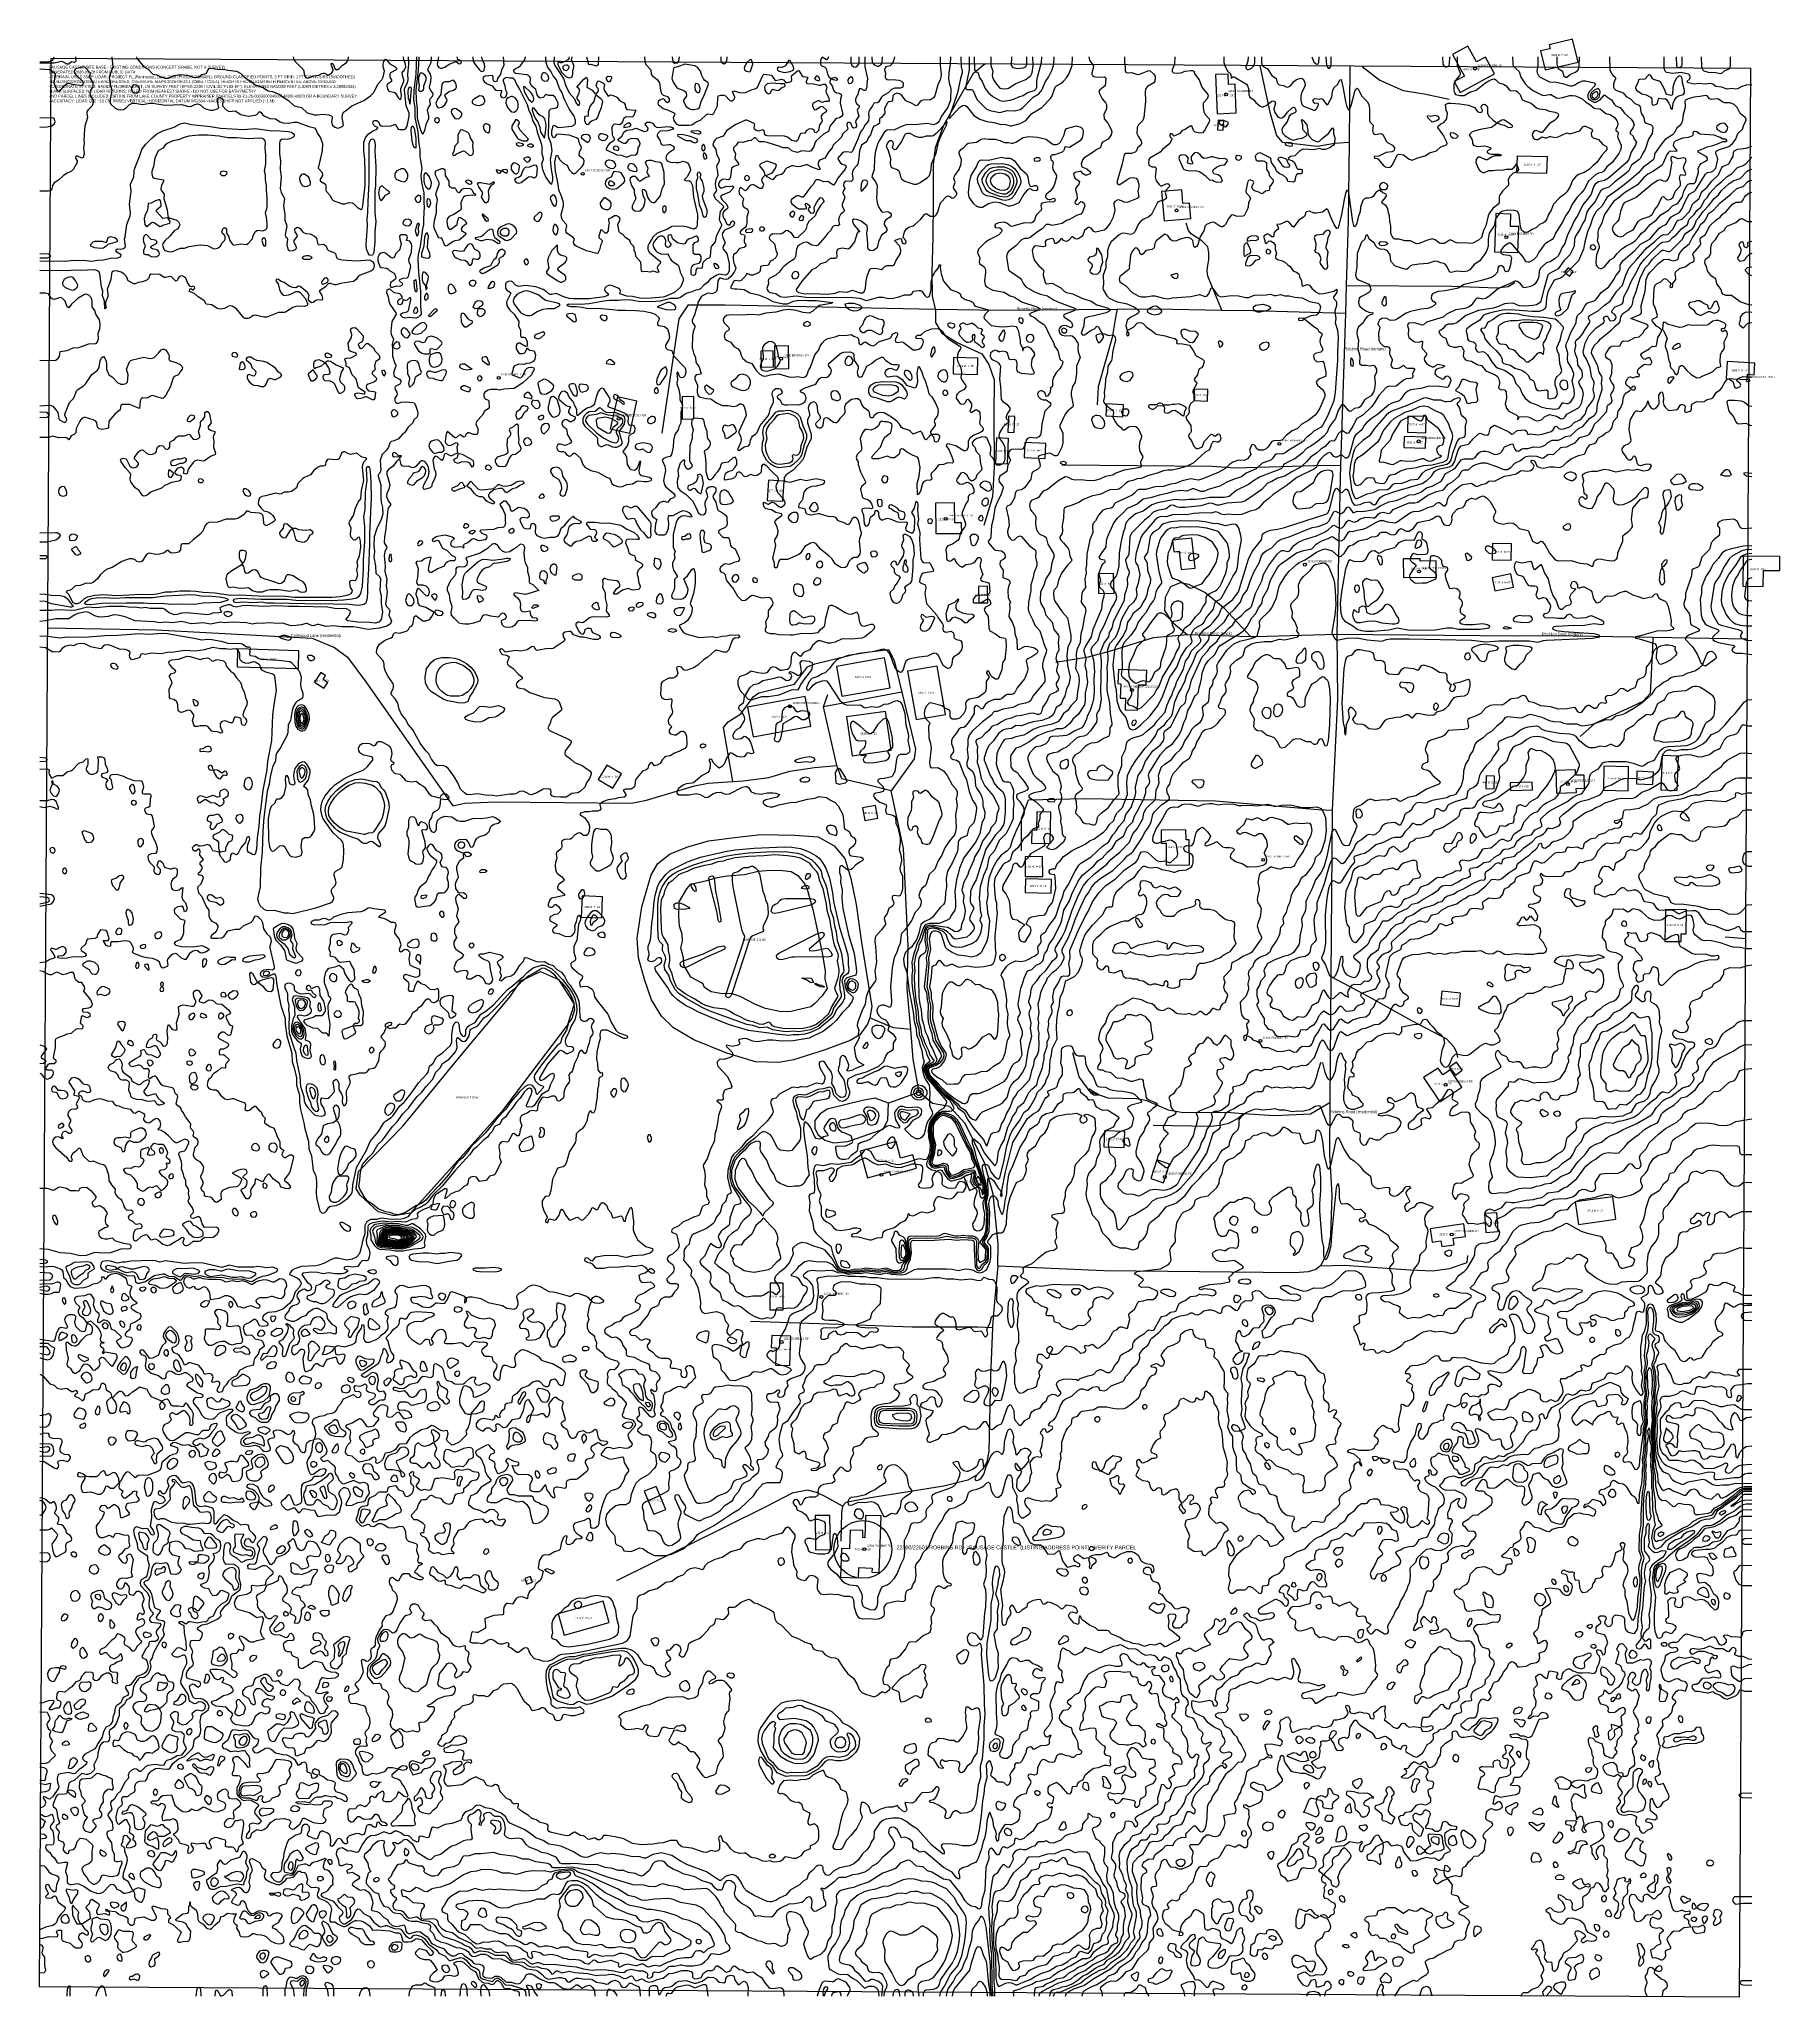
# Model space of a CAD drawing. Extents: x 425119 to 428731, y 1576976 to 1581037.
import ezdxf
from ezdxf.enums import TextEntityAlignment as Align

# ---------------------------------------------------------------- set-up
doc = ezdxf.new("R2010")
doc.units = 21
doc.header["$MEASUREMENT"] = 0
for name, color, linetype in [('A-BLDG-ANNO', 1, 'Continuous'), ('A-BLDG-FTPT', 1, 'Continuous'), ('C-ROAD-ANNO', 7, 'Continuous'), ('C-ROAD-CNTR', 7, 'Continuous'), ('C-TOPO-MAJR', 3, 'Continuous'), ('C-TOPO-MINR', 8, 'Continuous'), ('C-WATR-ANNO', 5, 'Continuous'), ('C-WATR-BNDY', 5, 'Continuous'), ('G-ANNO-ADDR', 2, 'Continuous'), ('G-ANNO-AOI', 6, 'Continuous'), ('G-ANNO-NOTE', 7, 'Continuous'), ('G-ANNO-TRGT', 6, 'Continuous')]:
    doc.layers.add(name, color=color, linetype=linetype)

msp = doc.modelspace()

# ---------------------------------------------------------------- linework, layer by layer
at = {"layer": 'A-BLDG-FTPT'}
for points, elevation in [([(428051.7, 1581005.4), (428076.3, 1580960.3), (428055.2, 1580948.9), (428067.4, 1580926.5), (428138.8, 1580965.1), (428119.8, 1581000), (428101, 1580989.9), (428083.2, 1581022.5)], 83.4), ([(428253.7, 1581017.3), (428234.2, 1581012.6), (428243.9, 1580973.1), (428312, 1580989.5), (428300.4, 1581037.1), (428251.8, 1581025.4)], 86), ([(427560, 1580963.6), (427563.1, 1580882.4), (427602.6, 1580883.9), (427600.3, 1580943.7), (427586.6, 1580943.2), (427585.7, 1580964.5)], 80.5), ([(427564, 1580849.2), (427575.7, 1580848.4), (427577.1, 1580868), (427565.4, 1580868.8)], 80), ([(428248.4, 1580792.8), (428185.3, 1580794.5), (428184.3, 1580760.7), (428247.4, 1580759)], 82.4), ([(427492.2, 1580695.9), (427489.6, 1580724.7), (427447.8, 1580720.9), (427453.4, 1580659.9), (427508.8, 1580664.9), (427505.9, 1580697.1)], 80.5), ([(428138.8, 1580595.7), (428187.2, 1580594.3), (428188.8, 1580648.2), (428171.6, 1580648.7), (428172.3, 1580674.3), (428141.1, 1580675.2)], 83.6), ([(428291.2, 1580562.7), (428283.9, 1580553.4), (428294, 1580545.4), (428301.4, 1580554.7)], 87.1), ([(426642.1, 1580390.7), (426616.3, 1580390), (426617.3, 1580356.7), (426643, 1580357.4)], 76.2), ([(426645.4, 1580353.2), (426674.6, 1580353.6), (426673.9, 1580400.6), (426644.7, 1580400.2)], 75.8), ([(427066.5, 1580375.6), (427016.3, 1580376.9), (427015.4, 1580342.7), (427065.6, 1580341.4)], 75.1), ([(428621.4, 1580368.3), (428619.3, 1580333.3), (428663, 1580330.8), (428663.7, 1580341.9), (428677.4, 1580341.1), (428678.8, 1580365)], 81.5), ([(427544, 1580310.2), (427515.6, 1580311.1), (427514.8, 1580287.2), (427543.2, 1580286.3)], 80.2), ([(426359.3, 1580285.8), (426319.1, 1580294.8), (426304.1, 1580228.8), (426344.3, 1580219.8)], 72.9), ([(426452.9, 1580295.3), (426453.2, 1580249.1), (426477.6, 1580249.2), (426477.4, 1580295.5)], 73.4), ([(427368.5, 1580278.7), (427333.3, 1580280.4), (427332.1, 1580255.7), (427367.2, 1580253.9)], 79.1), ([(427143.2, 1580254.5), (427130.3, 1580255), (427129.1, 1580221.7), (427142, 1580221.2)], 76.2), ([(427958.4, 1580254.9), (427957.7, 1580221.6), (427996.4, 1580220.8), (427997.1, 1580254.2)], 88.4), ([(427130.3, 1580208.9), (427105.4, 1580210), (427103, 1580157.1), (427127.9, 1580156)], 75.7), ([(427207.8, 1580198.5), (427164.4, 1580200.7), (427162.8, 1580169.1), (427206.2, 1580166.9)], 77.5), ([(427995.8, 1580211.3), (427951.1, 1580212.6), (427950.4, 1580190), (427995.1, 1580188.6)], 88.8), ([(426664.7, 1580120.5), (426632.1, 1580122.4), (426629.7, 1580080.3), (426662.3, 1580078.4)], 74.1), ([(427032.9, 1580034.1), (427018.6, 1580034), (427018.3, 1580075), (426978.8, 1580074.8), (426979.3, 1580011.4), (427033.1, 1580011.8)], 75.4), ([(427484.4, 1579975.1), (427488.7, 1579936.7), (427517.5, 1579939.9), (427510.6, 1580001.9), (427470.3, 1579997.5), (427473, 1579973.8)], 88.7), ([(428133.7, 1579957.3), (428173.3, 1579956.5), (428174, 1579989.9), (428134.4, 1579990.7)], 80.6), ([(427949.6, 1579920.4), (428017.5, 1579920.9), (428017.3, 1579954.7), (427984.6, 1579954.5), (427984.5, 1579959.2), (427949.3, 1579958.9)], 80), ([(428654.5, 1579964.6), (428653.8, 1579902.1), (428695.9, 1579901.6), (428696.3, 1579935), (428730.2, 1579934.6), (428730.5, 1579963.7)], 85.6), ([(427317.1, 1579886.9), (427349.2, 1579887.7), (427348.2, 1579928.7), (427316, 1579927.9)], 82.2), ([(428133.5, 1579919.9), (428139.2, 1579892.4), (428177.9, 1579900.4), (428172.2, 1579927.8)], 80.7), ([(427086.7, 1579902.3), (427067.8, 1579901.8), (427068.6, 1579867.6), (427087.6, 1579868.1)], 75.7), ([(425530.9, 1579772.1), (425529.8, 1579735), (425657, 1579731.3), (425658.1, 1579768.5)], 72.1), ([(426884.4, 1579691.8), (426873.3, 1579753.6), (426773.4, 1579735.8), (426784.5, 1579674)], 75.6), ([(425718, 1579702.8), (425708.3, 1579709.1), (425713.4, 1579716.9), (425703.6, 1579723.2), (425690.6, 1579703.2), (425710.1, 1579690.7)], 72.5), ([(426982.4, 1579736.7), (426921, 1579726.2), (426938.4, 1579625.7), (426999.7, 1579636.2)], 75.9), ([(427372.5, 1579645.9), (427398.2, 1579645), (427400.1, 1579698), (427416, 1579697.4), (427417.1, 1579727.3), (427358.2, 1579729.4), (427357.2, 1579700.3), (427363.2, 1579700.1), (427362.1, 1579670.2), (427373.3, 1579669.8)], 87.2), ([(426589.1, 1579651.1), (426600.6, 1579589.6), (426720.2, 1579611.7), (426708.7, 1579673.2)], 74.8), ([(426886.5, 1579561.9), (426875.1, 1579642.4), (426794.3, 1579631.1), (426805.6, 1579550.6)], 75), ([(428486.1, 1579551), (428483.4, 1579480.1), (428517.7, 1579478.8), (428520.4, 1579549.7)], 80.2), ([(426296.6, 1579531.4), (426278.9, 1579501.4), (426309.7, 1579483.4), (426327.5, 1579513.4)], 72.7), ([(428138.3, 1579508.5), (428121.5, 1579508.9), (428120.8, 1579482.4), (428137.6, 1579482)], 82.7), ([(428306.6, 1579510.2), (428306.3, 1579521.3), (428265.9, 1579520.3), (428267.1, 1579473.3), (428308.4, 1579474.3), (428308.1, 1579482.8), (428325.3, 1579483.3), (428324.6, 1579510.6)], 83), ([(428365.4, 1579528.7), (428364.4, 1579479.1), (428415.6, 1579478.1), (428416.6, 1579527.7)], 81.2), ([(428468.4, 1579516.9), (428434.1, 1579518.4), (428433, 1579492.7), (428467.3, 1579491.3)], 81.1), ([(428216.9, 1579495.9), (428170.9, 1579494.6), (428171.4, 1579478.3), (428217.4, 1579479.6)], 84.2), ([(426827.5, 1579442.9), (426832.2, 1579416.3), (426858.9, 1579420.9), (426854.2, 1579447.5)], 74.5), ([(427189.1, 1579434.4), (427188.2, 1579395.9), (427178.7, 1579396.2), (427178.1, 1579369.6), (427216.8, 1579368.8), (427218.3, 1579433.8)], 83.4), ([(427446.9, 1579396.3), (427447.2, 1579369), (427457.1, 1579369), (427457.5, 1579323.7), (427505.6, 1579324.1), (427505.2, 1579376.3), (427498.7, 1579376.3), (427498.5, 1579396.8)], 78.8), ([(427164.9, 1579300.1), (427201.4, 1579300.4), (427201.1, 1579341.4), (427164.5, 1579341.2)], 84.3), ([(427165, 1579266.9), (427218.7, 1579265.8), (427219.3, 1579294), (427165.6, 1579295.2)], 84.3), ([(426288.2, 1579258), (426245.7, 1579259.8), (426243.8, 1579215.9), (426286.3, 1579214.1)], 73.5), ([(428525.9, 1579181.3), (428536.2, 1579181.2), (428537, 1579230.8), (428493.1, 1579231.4), (428492.1, 1579165.5), (428525.7, 1579165)], 78.4), ([(428029, 1579062), (428026.5, 1579034.4), (428065.3, 1579030.8), (428067.8, 1579058.4)], 77.2), ([(428031, 1578888.7), (428021.5, 1578902.9), (427991.5, 1578883.1), (428025, 1578832.8), (428071.1, 1578863.2), (428047, 1578899.3)], 76.3), ([(428045.5, 1578904.9), (428057.7, 1578888.1), (428071.8, 1578898.2), (428059.6, 1578915)], 76.6), ([(427371.5, 1578771), (427329.4, 1578772.7), (427328.1, 1578739.4), (427370.1, 1578737.7)], 77.1), ([(426906.3, 1578716), (426897.1, 1578750.2), (426822.6, 1578730.2), (426837.5, 1578675.3), (426883.1, 1578687.5), (426885.1, 1578680.3), (426939.5, 1578694.9), (426932, 1578722.8)], 78.5), ([(427037.3, 1578677.3), (427049.3, 1578649.1), (427069.3, 1578657.5), (427057.3, 1578685.7)], 78.7), ([(427425.6, 1578673.5), (427451.6, 1578665), (427464.4, 1578703.7), (427438.3, 1578712.2)], 78.6), ([(428390.3, 1578589.1), (428383.7, 1578636), (428306.2, 1578625.2), (428312.8, 1578578.3)], 73.7), ([(428074.8, 1578579.4), (428005, 1578569.1), (428009.1, 1578541.9), (428027.5, 1578544.7), (428029.4, 1578532.5), (428054.6, 1578536.2), (428052.6, 1578549.6), (428078.7, 1578553.4)], 75.4), ([(428143.7, 1578602.6), (428118, 1578600.9), (428120.7, 1578561.7), (428146.4, 1578563.5)], 75.8), ([(426635.5, 1578456.9), (426635, 1578401.3), (426662.5, 1578401), (426663.1, 1578456.6)], 76.9), ([(426638.1, 1578323), (426648.4, 1578322.6), (426647.1, 1578286.7), (426676.3, 1578285.6), (426678.6, 1578346.6), (426639.1, 1578348)], 74.7), ([(426374.7, 1578024.9), (426394.7, 1577977.2), (426419.1, 1577987.3), (426399.1, 1578035.1)], 74.4), ([(426730.1, 1577903.3), (426761, 1577903.8), (426759.7, 1577974.8), (426728.8, 1577974.3)], 73.1), ([(426847.1, 1577865.6), (426846.7, 1577857), (426862.2, 1577856.5), (426866.4, 1577973.6), (426833.7, 1577974.8), (426832.1, 1577928.6), (426827.8, 1577928.8), (426828.3, 1577943.3), (426801.7, 1577944.2), (426800.3, 1577905.8), (426784, 1577906.3), (426781.9, 1577846.5), (426818.8, 1577845.2), (426819.6, 1577866.5)], 73.8), ([(426143, 1577836.4), (426138.8, 1577848.3), (426126.6, 1577844), (426130.7, 1577832.1)], 71.7), ([(426301.8, 1577752.5), (426289.3, 1577796.8), (426195.7, 1577770.7), (426208.2, 1577726.3)], 73.8)]:
    msp.add_lwpolyline(points, close=True, dxfattribs=dict(at, elevation=elevation))
at = {"layer": 'C-ROAD-CNTR'}
for points in [[(426978.5, 1580477.3), (426972.8, 1580504.4), (426971.9, 1580553.2), (426974.3, 1580626.5), (426974.4, 1580699.4), (426974.4, 1580776.3), (426978.6, 1580812.6), (426996.9, 1580859.7), (427022.6, 1580905.2), (427057.8, 1580966.8), (427079.3, 1580984.4), (427081.6, 1580985.4)], [(427652, 1580982), (427672.4, 1580885.8), (427686.5, 1580837.5), (427697.7, 1580823.1), (427771, 1580815.3), (427806.6, 1580821.3), (427836.8, 1580823.1)], [(427838.4, 1580980.8), (427836.8, 1580823.1), (427835.2, 1580660.5), (427831, 1580526.3), (427829.2, 1580468.9), (427819.3, 1580152.5), (427818.5, 1580127.2), (427811.3, 1579802.7)], [(427864.1, 1580980.7), (427900.7, 1580952), (427948.8, 1580930.7), (427992.6, 1580923.6), (428044.7, 1580912.8)], [(427572.7, 1580475.1), (427544, 1580545.6), (427542.7, 1580556.3), (427543.8, 1580567.3), (427545.9, 1580580), (427546, 1580593.5), (427543.7, 1580606.2), (427531.3, 1580619), (427519.6, 1580626.3), (427509.6, 1580632.5), (427503.4, 1580640.1), (427499, 1580655.7)], [(427831, 1580526.3), (428050.2, 1580525), (428143.3, 1580520.9), (428166.8, 1580524.3), (428180.8, 1580532.1)], [(426465.5, 1580486.1), (426446.2, 1580456.9), (426410.8, 1580220.1)], [(426465.5, 1580486.1), (426542.5, 1580486), (426978.5, 1580477.3), (427114.8, 1580474.6), (427355.4, 1580476.7), (427436.5, 1580477.4), (427572.7, 1580475.1), (427637.2, 1580474), (427829.2, 1580468.9)], [(426978.5, 1580477.3), (426978.7, 1580449.5), (426991.7, 1580427.4), (427025.4, 1580407.1), (427074.8, 1580384.1), (427089.7, 1580362), (427100.6, 1580330.1), (427099.5, 1580258.8), (427100.8, 1580149.2), (427097.2, 1580087.6), (427079.2, 1580028.1)], [(427355.4, 1580476.7), (427353.1, 1580464.1), (427345.3, 1580418.4), (427316.1, 1580316), (427314.3, 1580278.5)], [(427819.3, 1580152.5), (427765.6, 1580152.1), (427600.2, 1580147), (427553.1, 1580150.8), (427241.4, 1580153.1)], [(427632.2, 1579798.3), (427578.2, 1579856.2), (427537.8, 1579889.3), (427504.4, 1579905.9), (427486.2, 1579909.5), (427466.5, 1579901.2), (427455.2, 1579879.1), (427454.2, 1579852.1), (427468.3, 1579829.3), (427501.1, 1579801.8)], [(425136.2, 1579815.7), (425362, 1579812), (425685.3, 1579794.6), (425731.6, 1579775.5), (425759, 1579754.8), (425797, 1579703.7), (425977.2, 1579447)], [(427811.3, 1579802.7), (427812.6, 1579667.9), (427801.5, 1579437.7), (427799, 1579092.4), (427797.1, 1578830.7), (427796.4, 1578724.1), (427801, 1578638.9), (427798.6, 1578555.3), (427794.3, 1578529.9), (427788.7, 1578514.3), (427777.7, 1578492.2), (427768, 1578485), (427752, 1578480.3), (427724, 1578478.3), (427328.7, 1578482.5), (427108.4, 1578491.9)], [(427228.5, 1579744.5), (427296.2, 1579755.7), (427344.4, 1579768.9), (427430.8, 1579796), (427501.1, 1579801.8), (427632.2, 1579798.3), (427642.1, 1579798), (427811.3, 1579802.7)], [(427811.3, 1579802.7), (428183.4, 1579799.5), (428260.4, 1579800.2), (428467.2, 1579796.7), (428663.4, 1579793.4)], [(428467.2, 1579796.7), (428466.1, 1579774.4), (428461.5, 1579679.8), (428446.1, 1579663.1), (428413.7, 1579647.6), (428347, 1579617.4), (428316.2, 1579590.4)], [(426558, 1579497.3), (426539.1, 1579609.1), (426548.9, 1579620.8), (426574.7, 1579637.9), (426590.9, 1579659.3), (426600.4, 1579672.9), (426612.5, 1579681.4), (426686.2, 1579698.8), (426713, 1579735.3), (426728.4, 1579741.2), (426819.4, 1579763.6), (426881.1, 1579770.9), (426892.9, 1579747.9), (426908.8, 1579682.3), (426937.2, 1579564.4), (426934.5, 1579544), (426887, 1579477.9)], [(426908.8, 1579682.3), (426746.6, 1579652.2)], [(427108.4, 1578491.9), (427108.8, 1578538.1), (427098.2, 1578640.9), (427080.5, 1578706), (427040.6, 1578787.5), (427008.1, 1578822.8), (426972.9, 1578829), (426945.2, 1578853), (426932.8, 1578920.9), (426927.5, 1578982.7), (426920.2, 1579067.4), (426922.4, 1579154.7), (426912.6, 1579358.2), (426887, 1579477.9), (426835.1, 1579491.3), (426784.4, 1579502.8), (426774.3, 1579530.2), (426746.6, 1579652.2), (426755.4, 1579677.5)], [(425977.2, 1579447), (426002.4, 1579452.1), (426067.5, 1579455.2), (426348.3, 1579452.6), (426379.2, 1579458.4), (426478.8, 1579488.5), (426507, 1579493.4), (426558, 1579497.3), (426579.9, 1579498.9), (426633, 1579505.4), (426676.8, 1579518.8), (426728.1, 1579526.5), (426774.3, 1579530.2)], [(427157, 1579353.3), (427157.4, 1579420.4), (427171.8, 1579459.2), (427287.8, 1579462), (427559.9, 1579456.9), (427772.7, 1579439.1), (427801.5, 1579437.7)], [(426927.5, 1578982.7), (426891.7, 1578986.3), (426858.4, 1579000.2), (426842.6, 1579006.8), (426837.4, 1578993.8), (426821.7, 1578971.6), (426802, 1578960.1), (426748.1, 1578940.2), (426683.9, 1578919.7), (426653.6, 1578914), (426605.7, 1578915.7), (426545.9, 1578933.9), (426477.5, 1578961.3), (426435.3, 1578985.9), (426410.6, 1579010.1), (426389.8, 1579044.1), (426374.9, 1579086.7), (426362.7, 1579131.4), (426359.6, 1579172.5), (426369.6, 1579237.5), (426389, 1579303.6), (426402.8, 1579326.8), (426428.5, 1579347.5), (426465.1, 1579361.4), (426507.9, 1579374.1), (426568.3, 1579381.4), (426616.5, 1579387.4), (426687, 1579385.8), (426735.7, 1579382.1), (426768.3, 1579363.8), (426790.8, 1579337.2), (426803.4, 1579296), (426814.3, 1579242.2), (426825.6, 1579163.3), (426846.6, 1579030.7)], [(428659.7, 1579171.1), (428616.9, 1579174.3)], [(427799, 1579092.4), (427826.9, 1579078.3), (427883.3, 1579047.8), (427966, 1579001.4), (428038.8, 1578963.1), (428054.4, 1578946.9), (428059.8, 1578934.9), (428061.5, 1578924.5)], [(426846.6, 1579030.7), (426842.6, 1579006.8)], [(427797.1, 1578830.7), (427756.7, 1578807.3), (427682.5, 1578803.4), (427617.3, 1578807.9), (427582.8, 1578810.4), (427492.9, 1578809.9), (427462.3, 1578815.5), (427416.9, 1578834.9), (427395.7, 1578839), (427336.9, 1578840.3), (427300, 1578853.8), (427276.9, 1578884.9), (427263.4, 1578934.1)], [(426945.2, 1578853), (426881.2, 1578830), (426853.8, 1578840.3), (426827.4, 1578835.5), (426754.1, 1578817.2), (426739, 1578807.2), (426728.7, 1578794.1), (426728.3, 1578778.4), (426735, 1578764.8), (426748.9, 1578753.5), (426767.3, 1578747.8), (426797.1, 1578750.2), (426870.4, 1578776), (426879.9, 1578794.7)], [(426879.9, 1578794.7), (426881.2, 1578830)], [(427430.7, 1578784.5), (427550.1, 1578782.1), (427568.9, 1578784.3), (427587.7, 1578788.3), (427606, 1578798.1), (427617.3, 1578807.9)], [(427108.4, 1578491.9), (427101.5, 1578418.2), (427097, 1578367.3), (427096.9, 1578364.7)], [(427777.7, 1578492.2), (427827.6, 1578493.7), (427963.7, 1578484.3), (428010, 1578482.1), (428045, 1578487.1), (428082.1, 1578499.4), (428082.9, 1578513.9)], [(426594.8, 1578377.6), (426777.8, 1578371.4), (426930.5, 1578365.8), (427066.8, 1578365.7), (427096.9, 1578364.7)], [(427096.9, 1578364.7), (427093.1, 1578264.6), (427089.7, 1578108.3), (427085.1, 1578085), (427076.5, 1578070.9), (427063.7, 1578058.1), (427045.8, 1578047.8), (426995.8, 1578035.5), (426839.5, 1578010.7), (426792.5, 1578001.3), (426786, 1577994.2), (426783.6, 1577980.1), (426782.3, 1577921.1)], [(426786, 1577994.2), (426747.2, 1578015.5), (426732.1, 1578022.4), (426713.1, 1578026.9), (426681.3, 1578020.7), (426627.9, 1577993.4), (426540.2, 1577949.8), (426317, 1577838.8)]]:
    msp.add_lwpolyline(points, dxfattribs=at)
at = {"layer": 'C-TOPO-MAJR'}
for points, elevation in [([(425120.5, 1580990.2), (425138.5, 1580990.4), (425144.5, 1580991.9), (425147.5, 1580993.6), (425150.3, 1581000.5)], 70), ([(425194.7, 1581000.5), (425195.2, 1580991.5), (425192.5, 1580988.5), (425186.5, 1580989.7), (425180.5, 1580985.2), (425177.5, 1580984.9), (425168.5, 1580990), (425165.5, 1580990.7), (425150.5, 1580987), (425120.5, 1580987.5)], 70), ([(426893.4, 1581000.5), (426892, 1580991.5), (426888.4, 1580985.5), (426884.5, 1580981.9), (426875.5, 1580979.4), (426873.5, 1580976.5), (426873.3, 1580973.5), (426874.9, 1580967.5), (426874.6, 1580958.5), (426875.8, 1580955.5), (426878.5, 1580953.2), (426881.1, 1580952.5), (426890.5, 1580953.3), (426902.5, 1580951.7), (426908.5, 1580949.8), (426911.5, 1580946.5), (426912, 1580943.5), (426911.1, 1580937.5), (426905.5, 1580935.5), (426893.5, 1580935.2), (426887.5, 1580932.9), (426880.6, 1580925.5), (426869.8, 1580919.5), (426866.5, 1580916.5), (426860.5, 1580906.3), (426857.5, 1580905.1), (426851.1, 1580904.5), (426848.3, 1580898.5), (426842.5, 1580891.4), (426840.3, 1580886.5), (426839.7, 1580883.5), (426840.7, 1580874.5), (426839.5, 1580867.8), (426832.8, 1580859.5), (426828.2, 1580850.5), (426823.5, 1580844.5), (426818, 1580829.5), (426806.5, 1580804.5), (426803.5, 1580802.1), (426794.5, 1580803.4), (426788.4, 1580802.5), (426785.5, 1580800.9), (426776.1, 1580790.5), (426776.8, 1580787.5), (426780.9, 1580781.5), (426785.5, 1580778.1), (426791.8, 1580775.5), (426793.3, 1580772.5), (426791.5, 1580767.5), (426776.3, 1580748.5), (426770.5, 1580738.1), (426767.5, 1580734.3), (426755.5, 1580741.5), (426746.5, 1580741.4), (426737.5, 1580745.6), (426731.5, 1580745.2), (426728.3, 1580742.5), (426725.5, 1580736.3), (426719.5, 1580730), (426704.5, 1580709.4), (426701.5, 1580709.6), (426695.5, 1580712.4), (426692.5, 1580712.4), (426689.5, 1580711.2), (426679.4, 1580703.5), (426678.4, 1580700.5), (426680.5, 1580695.5), (426692.5, 1580686.5), (426695.5, 1580685.4), (426707.5, 1580684.8), (426712, 1580685.5), (426708.5, 1580694.5), (426710.5, 1580696.9), (426713.5, 1580695.6), (426718.1, 1580691.5), (426718.6, 1580688.5), (426715.2, 1580685.5), (426714.8, 1580682.5), (426719.5, 1580677.1), (426722.5, 1580675.8), (426725.8, 1580676.5), (426728, 1580679.5), (426727.2, 1580688.5), (426728.3, 1580691.5), (426733.1, 1580700.5), (426740.5, 1580708.4), (426743.5, 1580707.7), (426747.5, 1580700.5), (426740.5, 1580691.8), (426732.4, 1580679.5), (426729, 1580670.5), (426716.1, 1580658.5), (426712.7, 1580652.5), (426710.5, 1580644.4), (426708.4, 1580640.5), (426692.9, 1580625.5), (426689.5, 1580624.7), (426686.3, 1580625.5), (426680.5, 1580634.1), (426671.5, 1580640.1), (426668.5, 1580639.7), (426661.8, 1580634.5), (426656.5, 1580632.4), (426641.5, 1580633), (426635.5, 1580629.9), (426633.6, 1580625.5), (426634.2, 1580622.5), (426644.5, 1580612.2), (426647.5, 1580599.4), (426650.3, 1580592.5), (426650.2, 1580589.5), (426647.5, 1580584.4), (426641.5, 1580578.6), (426635.5, 1580576.4), (426632.5, 1580568.2), (426629.5, 1580567.3), (426620.5, 1580567.2), (426615.5, 1580565.5), (426614.9, 1580556.5), (426613.4, 1580553.5), (426611.5, 1580552.1), (426599.5, 1580547.5), (426596.5, 1580547.2), (426587.5, 1580551.1), (426583.9, 1580544.5), (426575.5, 1580536.3), (426572.5, 1580534.8), (426563.5, 1580536.6), (426560.5, 1580535), (426554.5, 1580523.5), (426554.1, 1580520.5), (426560.5, 1580519), (426566.5, 1580519.3), (426581.5, 1580517.8), (426593.5, 1580510.6), (426611.5, 1580506.4), (426628.9, 1580499.5), (426641.5, 1580493.2), (426662.5, 1580487.9), (426671.5, 1580487.8), (426684.3, 1580493.5), (426695.5, 1580495.8), (426713.5, 1580494.9), (426731.5, 1580495.2), (426765.8, 1580490.5), (426761.5, 1580488.9), (426738.3, 1580484.5), (426734.5, 1580482.2), (426724.1, 1580472.5), (426716.5, 1580468.9), (426704.5, 1580469.9), (426689.5, 1580474.2), (426674.5, 1580476.1), (426662.5, 1580474.8), (426647.5, 1580470.9), (426626.5, 1580468.8), (426611.5, 1580464.6), (426599.5, 1580465.7), (426572.5, 1580464.5), (426554.5, 1580465.2), (426545.5, 1580463.6), (426540.8, 1580460.5), (426538.7, 1580457.5), (426538.2, 1580454.5), (426540.4, 1580448.5), (426549.6, 1580439.5), (426550.9, 1580436.5), (426550.2, 1580433.5), (426545.5, 1580430.8), (426542.5, 1580427.7), (426540.5, 1580421.5), (426540.7, 1580418.5), (426542, 1580415.5), (426545.4, 1580412.5), (426554.5, 1580408.7), (426560.5, 1580399.7), (426569.7, 1580394.5), (426573.5, 1580388.5), (426576, 1580379.5), (426578.5, 1580375.1), (426587.5, 1580368), (426597.6, 1580364.5), (426606.5, 1580349.5), (426614.5, 1580342), (426620.5, 1580338.9), (426626.5, 1580338.2), (426635.5, 1580340.6), (426653.5, 1580342.9), (426674.5, 1580336.9), (426683.5, 1580335.7), (426692.5, 1580337.1), (426704.5, 1580335.5), (426710.1, 1580337.5), (426712.6, 1580340.5), (426715.6, 1580349.5), (426719.5, 1580356.6), (426728.3, 1580382.5), (426735.8, 1580391.5), (426739.6, 1580400.5), (426743.7, 1580406.5), (426749.5, 1580412.5), (426755.5, 1580416.1), (426770.5, 1580419.6), (426779.5, 1580422.9), (426791.5, 1580422.5), (426803.5, 1580424.2), (426809.5, 1580420.8), (426816.5, 1580418.5), (426818.9, 1580415.5), (426819.7, 1580406.5), (426821.5, 1580403.4), (426824.5, 1580403.4), (426830.5, 1580408.8), (426833.5, 1580408.9), (426842.5, 1580402.7), (426848.5, 1580401), (426855.1, 1580403.5), (426860.2, 1580409.5), (426884.5, 1580417.1), (426886.3, 1580418.5), (426890.5, 1580425.6), (426896.5, 1580428.4), (426899.5, 1580427.9), (426900.3, 1580424.5), (426899.6, 1580421.5), (426895.5, 1580415.5), (426894.9, 1580412.5), (426895.9, 1580409.5), (426899.5, 1580407.8), (426908.5, 1580409.1), (426911.5, 1580408.5), (426929.5, 1580394.5), (426932.5, 1580392.8), (426938.5, 1580392.3), (426944.5, 1580394.1), (426949.2, 1580397.5), (426952.7, 1580403.5), (426954.2, 1580409.5), (426953.4, 1580412.5), (426950.5, 1580415.3), (426947.5, 1580416.1), (426941.5, 1580415.3), (426938.5, 1580416), (426937.8, 1580418.5), (426939.4, 1580421.5), (426941.5, 1580423.1), (426947.5, 1580423.2), (426950.5, 1580424.8), (426956.5, 1580431), (426959.5, 1580432.1), (426971.5, 1580436.1), (426983.5, 1580437.2), (426989.5, 1580434.8), (426992.5, 1580431.6), (426998.7, 1580421.5), (427004.5, 1580415.9), (427029.6, 1580400.5), (427031.3, 1580397.5), (427030.7, 1580394.5), (427026.8, 1580388.5), (427024.3, 1580382.5), (427023.8, 1580373.5), (427025.2, 1580367.5), (427031.7, 1580355.5), (427032.4, 1580346.5), (427031.7, 1580334.5), (427034.5, 1580328.2), (427041.2, 1580319.5), (427042.2, 1580316.5), (427038.6, 1580310.5), (427028.5, 1580305.2), (427024.1, 1580301.5), (427022.2, 1580298.5), (427021.9, 1580292.5), (427028.5, 1580282.8), (427031.5, 1580280.4), (427034.5, 1580279.7), (427038, 1580280.5), (427040.9, 1580283.5), (427043.5, 1580289.7), (427046.5, 1580290.3), (427053.4, 1580280.5), (427053.7, 1580274.5), (427049.9, 1580265.5), (427052.5, 1580262.7), (427061.5, 1580268.1), (427064.5, 1580268.5), (427069, 1580265.5), (427070.6, 1580262.5), (427071.7, 1580250.5), (427069.8, 1580241.5), (427070.8, 1580238.5), (427076.5, 1580232.5), (427078, 1580229.5), (427077.6, 1580226.5), (427075.1, 1580223.5), (427070.5, 1580220.5), (427058.5, 1580215.4), (427049.2, 1580208.5), (427046.8, 1580202.5), (427046.4, 1580190.5), (427043.5, 1580184.7), (427040.5, 1580183.2), (427037.5, 1580183.4), (427021.3, 1580193.5), (427004.5, 1580197.6), (427001.6, 1580196.5), (427001.2, 1580193.5), (427007.1, 1580184.5), (427013.5, 1580169.1), (427015.8, 1580160.5), (427013.5, 1580157.2), (427004.5, 1580158.2), (426995.5, 1580155), (426986.5, 1580153.8), (426983.5, 1580152.3), (426977.5, 1580143.4), (426970.6, 1580136.5), (426969.4, 1580133.5), (426971.2, 1580124.5), (426968.5, 1580122.6), (426959.5, 1580121.6), (426953.7, 1580118.5), (426951.5, 1580115.5), (426947.5, 1580099.7), (426944.5, 1580094), (426941.5, 1580091.6), (426941, 1580115.5), (426944.6, 1580130.5), (426946.9, 1580148.5), (426943.8, 1580166.5), (426941.5, 1580170.3), (426932.5, 1580173.1), (426920.5, 1580179.9), (426911.5, 1580186.8), (426908.5, 1580187.2), (426904.6, 1580184.5), (426904.2, 1580178.5), (426902.9, 1580175.5), (426893.5, 1580168.6), (426887.5, 1580168.8), (426878.5, 1580172.1), (426860.5, 1580166.7), (426847.8, 1580166.5), (426846.8, 1580169.5), (426848.2, 1580172.5), (426864.7, 1580190.5), (426870, 1580205.5), (426873.4, 1580211.5), (426885.2, 1580220.5), (426886.8, 1580223.5), (426888.6, 1580235.5), (426887.9, 1580238.5), (426885, 1580241.5), (426878.5, 1580243.4), (426872.5, 1580243.3), (426866.5, 1580244.4), (426863.5, 1580241.7), (426860.5, 1580235), (426854.5, 1580229.9), (426845.5, 1580226.3), (426836.5, 1580227.6), (426833.5, 1580227.2), (426830.5, 1580225.4), (426827.1, 1580220.5), (426822.4, 1580208.5), (426825.3, 1580190.5), (426825, 1580184.5), (426816.6, 1580175.5), (426814.4, 1580169.5), (426815.5, 1580164.3), (426818.6, 1580160.5), (426818.7, 1580154.5), (426823.5, 1580139.5), (426833.5, 1580118.5), (426832.7, 1580115.5), (426826.3, 1580109.5), (426823.2, 1580103.5), (426826.4, 1580088.5), (426828.2, 1580085.5), (426830.5, 1580083.9), (426838.1, 1580082.5), (426841.9, 1580079.5), (426846.1, 1580073.5), (426848.3, 1580067.5), (426848.2, 1580064.5), (426845.5, 1580062.8), (426839.5, 1580064), (426830.5, 1580063.7), (426827.5, 1580063), (426826.3, 1580061.5), (426826.2, 1580058.5), (426829.6, 1580049.5), (426830.5, 1580031.9), (426833.5, 1580027.6), (426836.5, 1580027.2), (426839.5, 1580029.4), (426841.9, 1580034.5), (426843.2, 1580043.5), (426844.4, 1580046.5), (426852.6, 1580052.5), (426853.4, 1580058.5), (426854.5, 1580059.6), (426857.5, 1580059.6), (426860.8, 1580055.5), (426860.7, 1580049.5), (426862.3, 1580043.5), (426866.5, 1580039.9), (426869.5, 1580039.9), (426878.5, 1580043.6), (426884.5, 1580042.1), (426899.5, 1580035.5), (426905.5, 1580034.9), (426917.5, 1580036), (426919.9, 1580034.5), (426919.7, 1580031.5), (426916.7, 1580022.5), (426917.5, 1580019.1), (426920.5, 1580016.3), (426929.5, 1580012.6), (426932.5, 1580014.4), (426934.9, 1580019.5), (426936, 1580040.5), (426934.9, 1580046.5), (426929.6, 1580055.5), (426935.4, 1580064.5), (426938.5, 1580078.5), (426941.5, 1580075.9), (426942.3, 1580070.5), (426941.4, 1580061.5), (426941.8, 1580052.5), (426943.4, 1580040.5), (426941.7, 1580031.5), (426946.3, 1580013.5), (426945.8, 1579998.5), (426948.7, 1579959.5), (426950.5, 1579955), (426953.5, 1579951.7), (426956.5, 1579950.6), (426965.5, 1579951.2), (426968.5, 1579948.7), (426974.6, 1579935.5), (426974.3, 1579932.5), (426953.2, 1579929.5), (426950.5, 1579927.2), (426946.1, 1579917.5), (426945.6, 1579911.5), (426947.5, 1579909.2), (426957.4, 1579905.5), (426958.9, 1579899.5), (426957, 1579887.5), (426960, 1579866.5), (426981.3, 1579842.5), (426984.3, 1579836.5), (426993, 1579824.5), (426994.5, 1579821.5), (426994.3, 1579812.5), (426995.4, 1579809.5), (426998.5, 1579807.5), (427001.5, 1579807.1), (427010.5, 1579809.1), (427015.7, 1579806.5), (427017, 1579803.5), (427016.7, 1579797.5), (427017.6, 1579794.5), (427022.3, 1579791.5), (427028.5, 1579790.5), (427031.5, 1579788.9), (427033.1, 1579785.5), (427034, 1579776.5), (427032.5, 1579770.5), (427028.5, 1579764.5), (427025.5, 1579761.2), (427016.5, 1579755.6), (427013.9, 1579752.5), (427012.8, 1579740.5), (427010.5, 1579735), (427007.5, 1579732.2), (427004.5, 1579731.8), (427001.5, 1579732.8), (426995.5, 1579737.4), (426992.5, 1579742), (426984.8, 1579758.5), (426980.5, 1579762.5), (426974.5, 1579763.1), (426962.5, 1579757.4), (426944.5, 1579755.3), (426926.5, 1579751.8), (426920.5, 1579749.8), (426917.2, 1579746.5), (426915.6, 1579743.5), (426911.5, 1579729.3), (426908.5, 1579724.2), (426905.5, 1579723), (426899.5, 1579727.4), (426894.5, 1579734.5), (426885.3, 1579758.5), (426882.1, 1579764.5), (426878.5, 1579768.6), (426872.5, 1579771.9), (426866.5, 1579771.3), (426851.5, 1579767.2), (426797.5, 1579758.4), (426779.5, 1579752.3), (426773.5, 1579748.9), (426767.5, 1579742.8), (426758.5, 1579730.6), (426750.1, 1579722.5), (426743.5, 1579720.6), (426734.5, 1579715.3), (426722.5, 1579711), (426716.7, 1579704.5), (426711, 1579692.5), (426711.1, 1579689.5), (426713.5, 1579686.9), (426716.5, 1579687.5), (426725.5, 1579697.5), (426731.5, 1579702), (426743.5, 1579705.9), (426749.5, 1579706.5), (426752.5, 1579705.7), (426757, 1579701.5), (426780, 1579665.5), (426788.5, 1579658.3), (426794.5, 1579655.6), (426821.5, 1579656.5), (426824.5, 1579655.5), (426830.5, 1579650.6), (426833.5, 1579650), (426845.5, 1579652.6), (426857.5, 1579651.2), (426863.5, 1579652.7), (426872.5, 1579657.8), (426881.5, 1579658.4), (426893.5, 1579664), (426899.5, 1579665.2), (426905.5, 1579662.8), (426909.9, 1579656.5), (426915.2, 1579638.5), (426917.1, 1579614.5), (426922.4, 1579596.5), (426922.7, 1579590.5), (426921.3, 1579581.5), (426925.2, 1579566.5), (426925.6, 1579560.5), (426923.5, 1579556.9), (426917.5, 1579553.1), (426905.5, 1579553.1), (426902.5, 1579552), (426899.5, 1579548.6), (426897.8, 1579542.5), (426894.2, 1579518.5), (426890.5, 1579509.7), (426887.5, 1579506.8), (426872.5, 1579503.2), (426863.5, 1579502.8), (426859.1, 1579500.5), (426859.3, 1579497.5), (426860.5, 1579495.6), (426868, 1579488.5), (426870, 1579485.5), (426871.3, 1579479.5), (426869.5, 1579476.3), (426863.5, 1579474.4), (426854.5, 1579473.3), (426851.5, 1579471.6), (426849.9, 1579467.5), (426851.3, 1579464.5), (426854.1, 1579461.5), (426863.5, 1579454.1), (426875.7, 1579449.5), (426877, 1579446.5), (426874.9, 1579437.5), (426876.6, 1579431.5), (426878.5, 1579430.3), (426890.5, 1579427.5), (426893.5, 1579425.5), (426895.6, 1579422.5), (426896.7, 1579410.5), (426900.5, 1579401.5), (426905.7, 1579380.5), (426905.2, 1579368.5), (426903.5, 1579356.5), (426907.6, 1579341.5), (426908.6, 1579332.5), (426904.5, 1579317.5), (426905.5, 1579311.5), (426910.1, 1579302.5), (426910.2, 1579275.5), (426908.5, 1579266.6), (426905.5, 1579260.5), (426902.5, 1579259.2), (426893.5, 1579260.9), (426890.5, 1579259.9), (426888.9, 1579257.5), (426888.6, 1579254.5), (426892.5, 1579245.5), (426891.9, 1579242.5), (426890, 1579239.5), (426882.1, 1579233.5), (426878.5, 1579223.1), (426873.1, 1579215.5), (426872.6, 1579212.5), (426875, 1579203.5), (426874.9, 1579200.5), (426866.4, 1579188.5), (426854.9, 1579176.5), (426853.7, 1579173.5), (426852.9, 1579164.5), (426854.6, 1579155.5), (426856.2, 1579122.5), (426853, 1579104.5), (426855.1, 1579086.5), (426854.2, 1579083.5), (426839.5, 1579063.4), (426834.8, 1579050.5), (426833.2, 1579035.5), (426826.2, 1579020.5), (426816.9, 1578996.5), (426816.3, 1578990.5), (426819.4, 1578981.5), (426818.7, 1578972.5), (426821, 1578966.5), (426810.3, 1578945.5), (426812.9, 1578927.5), (426815.5, 1578920.1), (426819.3, 1578915.5), (426829.8, 1578909.5), (426825.1, 1578906.5), (426812.5, 1578902.2), (426805.3, 1578897.5), (426797.5, 1578896), (426795, 1578897.5), (426798, 1578903.5), (426799, 1578909.5), (426792.9, 1578924.5), (426788.5, 1578928.4), (426785.5, 1578928.6), (426782.5, 1578926.2), (426780, 1578921.5), (426779.9, 1578909.5), (426777.7, 1578903.5), (426777.2, 1578897.5), (426779.4, 1578891.5), (426788.5, 1578878.6), (426790.2, 1578873.5), (426793.4, 1578852.5), (426791.5, 1578844.8), (426788.5, 1578842.1), (426782.5, 1578841.4), (426778.8, 1578843.5), (426772.9, 1578849.5), (426769.1, 1578861.5), (426763.4, 1578870.5), (426765.3, 1578885.5), (426762.8, 1578894.5), (426755.8, 1578903.5), (426749.5, 1578914.4), (426746.5, 1578916.6), (426743.5, 1578917.3), (426739.1, 1578915.5), (426737.5, 1578912.5), (426737.3, 1578909.5), (426738.9, 1578903.5), (426748.9, 1578885.5), (426749.1, 1578879.5), (426746.5, 1578871.5), (426743.5, 1578869.6), (426731.5, 1578871.4), (426710.5, 1578862.8), (426701.5, 1578864), (426698.5, 1578863.9), (426692.5, 1578861.7), (426683.5, 1578863), (426680.5, 1578862.6), (426655.7, 1578849.5), (426647.5, 1578840.2), (426641.5, 1578838.8), (426638.5, 1578836.7), (426636.7, 1578831.5), (426642.1, 1578813.5), (426640.3, 1578807.5), (426629.5, 1578792.7), (426610.7, 1578774.5), (426600, 1578762.5), (426584.5, 1578749.7), (426575.5, 1578738), (426559.8, 1578723.5), (426555.5, 1578717.5), (426547.7, 1578690.5), (426547.1, 1578675.5), (426550.6, 1578660.5), (426554.5, 1578649.6), (426554.7, 1578645.5), (426552.6, 1578642.5), (426547.6, 1578639.5), (426543.9, 1578627.5), (426542.5, 1578625), (426536.5, 1578619.4), (426532.1, 1578603.5), (426524.7, 1578594.5), (426519.7, 1578582.5), (426517, 1578579.5), (426503.5, 1578570.3), (426476.7, 1578558.5), (426473.6, 1578555.5), (426469.1, 1578546.5), (426467.9, 1578537.5), (426461.5, 1578532), (426457.3, 1578525.5), (426456.6, 1578519.5), (426457.2, 1578513.5), (426456, 1578504.5), (426471.3, 1578486.5), (426472.7, 1578483.5), (426472.8, 1578480.5), (426471, 1578474.5), (426471.2, 1578471.5), (426477.1, 1578465.5), (426485.5, 1578447.6), (426488.7, 1578435.5), (426491.2, 1578417.5), (426490.8, 1578405.5), (426494.4, 1578396.5), (426500.5, 1578393.5), (426524.5, 1578397.7), (426536, 1578393.5), (426539.5, 1578390.2), (426542.6, 1578378.5), (426547.8, 1578372.5), (426549.1, 1578369.5), (426545.8, 1578357.5), (426546.2, 1578354.5), (426548.5, 1578350.9), (426551.5, 1578348.8), (426554.5, 1578349.2), (426566.1, 1578360.5), (426569.5, 1578360.8), (426572.5, 1578359.8), (426576, 1578357.5), (426578.3, 1578354.5), (426579.1, 1578351.5), (426575.7, 1578339.5), (426578.5, 1578327.8), (426587.5, 1578335), (426590.5, 1578335.5), (426591.3, 1578333.5), (426591.7, 1578324.5), (426588, 1578315.5), (426585.3, 1578303.5), (426584.5, 1578302.3), (426581.5, 1578301.8), (426575.5, 1578305.4), (426573.5, 1578309.5), (426577.3, 1578327.5), (426575.5, 1578327.7), (426572.5, 1578325.4), (426569.6, 1578321.5), (426563.5, 1578316.8), (426560.5, 1578315.4), (426557.5, 1578315.2), (426548.5, 1578321.8), (426533.9, 1578327.5), (426521.5, 1578329.4), (426516.8, 1578327.5), (426515.5, 1578325.7), (426514.6, 1578321.5), (426517.4, 1578303.5), (426524.5, 1578299.3), (426529.2, 1578294.5), (426532.4, 1578288.5), (426533.2, 1578279.5), (426534.4, 1578276.5), (426540.6, 1578270.5), (426548.5, 1578259), (426551.5, 1578256.3), (426554.5, 1578255.2), (426563.5, 1578254.8), (426569.5, 1578256.7), (426578.5, 1578261.2), (426590.9, 1578264.5), (426596.3, 1578267.5), (426599.5, 1578271.8), (426602.4, 1578273.5), (426617.5, 1578272.1), (426635.5, 1578279.9), (426638.5, 1578279.8), (426641.5, 1578278.3), (426653.5, 1578268.3), (426659.5, 1578266.3), (426668.8, 1578267.5), (426674, 1578270.5), (426680, 1578276.5), (426677, 1578279.5), (426668.5, 1578283.8), (426656.5, 1578286.8), (426643.7, 1578291.5), (426632.5, 1578301.5), (426629.5, 1578306.1), (426629.5, 1578307.8), (426632.5, 1578313.8), (426635.5, 1578316.8), (426638.5, 1578316.6), (426641.5, 1578314.7), (426648.9, 1578318.5), (426653.5, 1578322.2), (426655.6, 1578327.5), (426656.1, 1578339.5), (426657.6, 1578345.5), (426666.6, 1578360.5), (426671.5, 1578372.6), (426675, 1578384.5), (426678.3, 1578390.5), (426683.5, 1578394.4), (426701.5, 1578401), (426710.5, 1578408.4), (426719.5, 1578413.3), (426723, 1578417.5), (426726.7, 1578429.5), (426725.3, 1578447.5), (426722.6, 1578453.5), (426718.1, 1578459.5), (426713.5, 1578464), (426706.6, 1578468.5), (426704.9, 1578471.5), (426705.6, 1578474.5), (426708.1, 1578477.5), (426713.5, 1578481.4), (426722.5, 1578483.4), (426737.5, 1578481.9), (426764.5, 1578483.4), (426776.5, 1578478.8), (426788.5, 1578477.8), (426797.5, 1578475.5), (426812.5, 1578477.5), (426821.5, 1578476.8), (426833.5, 1578478.9), (426860.5, 1578475.1), (426866.5, 1578475.5), (426875.5, 1578477.8), (426887.5, 1578474.9), (426908.5, 1578473.6), (426917.5, 1578475.5), (426935.5, 1578485.2), (426941.5, 1578486.1), (427001.5, 1578486.4), (427013.5, 1578485.6), (427025.5, 1578482.9), (427037.5, 1578485.8), (427043.5, 1578486), (427055.5, 1578484.5), (427064.5, 1578479.2), (427070.5, 1578478), (427076.5, 1578479.5), (427083.6, 1578483.5), (427086.1, 1578486.5), (427092.1, 1578501.5), (427093.5, 1578510.5), (427093.7, 1578531.5), (427092.6, 1578534.5), (427087.7, 1578540.5), (427087.5, 1578543.5), (427097.5, 1578557.4), (427106.5, 1578561.1), (427115.5, 1578560.7), (427118.5, 1578561.7), (427121.5, 1578565.8), (427125.8, 1578579.5), (427127, 1578597.5), (427129.8, 1578618.5), (427133.5, 1578634.3), (427145.5, 1578662.6), (427148.5, 1578666.3), (427157.5, 1578670.4), (427160.5, 1578672.9), (427163.5, 1578678.2), (427166.7, 1578687.5), (427167.8, 1578693.5), (427166.3, 1578699.5), (427166.7, 1578702.5), (427171.9, 1578711.5), (427169.3, 1578720.5), (427169.6, 1578726.5), (427173.6, 1578732.5), (427186.2, 1578741.5), (427196.5, 1578760.5), (427205.5, 1578768.2), (427211.1, 1578777.5), (427216.2, 1578792.5), (427218, 1578795.5), (427227.1, 1578801.5), (427232.5, 1578803.7), (427250.5, 1578807.2), (427262.5, 1578807.6), (427271.5, 1578808.9), (427282.4, 1578804.5), (427279.1, 1578798.5), (427278.3, 1578795.5), (427278.9, 1578792.5), (427282.8, 1578789.5), (427286.5, 1578789.3), (427292.5, 1578792.5), (427293.8, 1578795.5), (427292.5, 1578798.6), (427286.7, 1578804.5), (427289.5, 1578806.6), (427292.5, 1578807.2), (427295.5, 1578806.7), (427306.2, 1578801.5), (427309.5, 1578798.5), (427310.6, 1578774.5), (427308.7, 1578768.5), (427303.2, 1578759.5), (427295.9, 1578732.5), (427289.5, 1578723.6), (427280.5, 1578715.3), (427269.3, 1578702.5), (427267.4, 1578696.5), (427266.8, 1578684.5), (427265.3, 1578678.5), (427260, 1578666.5), (427252.9, 1578657.5), (427249.6, 1578651.5), (427248, 1578645.5), (427247.9, 1578636.5), (427244.1, 1578624.5), (427243.8, 1578621.5), (427246.5, 1578609.5), (427245.1, 1578603.5), (427241.5, 1578601.2), (427232.5, 1578600.4), (427220.4, 1578597.5), (427220.1, 1578594.5), (427229.5, 1578587.5), (427231.6, 1578585.5), (427232.8, 1578582.5), (427228.3, 1578567.5), (427229.5, 1578550.4), (427226.2, 1578543.5), (427226.8, 1578540.5), (427230.1, 1578534.5), (427230.6, 1578531.5), (427229.5, 1578528.5), (427226.5, 1578525.8), (427223.5, 1578524.6), (427214.5, 1578523.1), (427208.5, 1578520.8), (427190.5, 1578507.1), (427178.5, 1578496.7), (427162, 1578489.5), (427160.1, 1578486.5), (427160.8, 1578480.5), (427160.1, 1578477.5), (427154.7, 1578471.5), (427157, 1578468.5), (427166.5, 1578464.6), (427171.6, 1578459.5), (427170.9, 1578456.5), (427160.5, 1578449.3), (427151.5, 1578441.5), (427148.1, 1578435.5), (427147.2, 1578429.5), (427147.7, 1578423.5), (427150.1, 1578414.5), (427148.7, 1578402.5), (427151, 1578393.5), (427148.9, 1578381.5), (427148.5, 1578366.5), (427150.7, 1578354.5), (427151.3, 1578333.5), (427146.6, 1578324.5), (427144.9, 1578318.5), (427144.3, 1578309.5), (427145.9, 1578294.5), (427142.1, 1578282.5), (427141.3, 1578273.5), (427142.7, 1578264.5), (427142.8, 1578249.5), (427144.6, 1578240.5), (427148.5, 1578233), (427151.5, 1578229.9), (427154.5, 1578228.7), (427160.5, 1578229.5), (427169.5, 1578236.3), (427181.5, 1578238.7), (427185.7, 1578240.5), (427188.9, 1578243.5), (427191.4, 1578255.5), (427194.9, 1578261.5), (427195.5, 1578264.5), (427193.7, 1578270.5), (427193.9, 1578273.5), (427200, 1578282.5), (427200.2, 1578285.5), (427197.4, 1578288.5), (427192.1, 1578291.5), (427189.9, 1578294.5), (427189.4, 1578297.5), (427190.9, 1578306.5), (427193.5, 1578309.6), (427199.5, 1578309.4), (427208.5, 1578300.9), (427211.5, 1578301), (427214.5, 1578303.5), (427215.9, 1578309.5), (427211, 1578312.5), (427210.1, 1578318.5), (427211.5, 1578322.4), (427214.5, 1578325.5), (427217.5, 1578326), (427221.6, 1578321.5), (427221, 1578318.5), (427217.1, 1578312.5), (427217.5, 1578311), (427218.6, 1578309.5), (427223.5, 1578309.1), (427229.5, 1578309.4), (427235.5, 1578312.2), (427247.5, 1578325.3), (427250.5, 1578326.6), (427259.5, 1578325.3), (427267.7, 1578321.5), (427272.2, 1578318.5), (427278, 1578312.5), (427280.5, 1578311.7), (427286.5, 1578312.5), (427290.2, 1578315.5), (427291.4, 1578318.5), (427288.2, 1578324.5), (427289.5, 1578327.9), (427295.5, 1578326.8), (427304.5, 1578330.3), (427313.5, 1578322.3), (427316.5, 1578322), (427319.5, 1578323.4), (427323.7, 1578327.5), (427331.5, 1578332.6), (427338.5, 1578339.5), (427346.5, 1578354.7), (427349.5, 1578357.7), (427355.4, 1578360.5), (427358.5, 1578364.1), (427361.5, 1578366.2), (427364.5, 1578366.2), (427373.5, 1578363.3), (427377, 1578363.5), (427382.3, 1578381.5), (427379.8, 1578390.5), (427380.9, 1578393.5), (427391.9, 1578402.5), (427399, 1578417.5), (427400.5, 1578418.8), (427409.5, 1578419.9), (427418.5, 1578422.5), (427430.5, 1578422.7), (427435.6, 1578426.5), (427439.3, 1578432.5), (427439.9, 1578435.5), (427439.3, 1578438.5), (427436.1, 1578441.5), (427424.5, 1578447), (427418.5, 1578448), (427406.5, 1578447.7), (427401.4, 1578450.5), (427401.3, 1578453.5), (427410.2, 1578462.5), (427408.6, 1578465.5), (427397.5, 1578473.2), (427393.9, 1578474.5), (427391.6, 1578477.5), (427397.9, 1578480.5), (427403.5, 1578481.6), (427445.5, 1578486), (427461.9, 1578495.5), (427465.1, 1578498.5), (427467.5, 1578504.5), (427465.1, 1578525.5), (427467.7, 1578531.5), (427475.5, 1578540.5), (427476.8, 1578543.5), (427475.8, 1578558.5), (427478.2, 1578570.5), (427479.2, 1578582.5), (427489.9, 1578600.5), (427493.5, 1578603.8), (427505.5, 1578609.2), (427510.4, 1578612.5), (427515.1, 1578618.5), (427517.5, 1578627.8), (427520.5, 1578630.8), (427529.5, 1578635), (427544.5, 1578638), (427562.5, 1578654.8), (427567, 1578663.5), (427568.3, 1578672.5), (427573.3, 1578684.5), (427576.3, 1578699.5), (427580.5, 1578708.3), (427586.5, 1578713.3), (427598.5, 1578717.5), (427604.8, 1578723.5), (427613.6, 1578729.5), (427619.8, 1578738.5), (427622.5, 1578752.4), (427631.5, 1578756.2), (427637.5, 1578762), (427640.5, 1578763.6), (427646.5, 1578764.6), (427655.5, 1578768.3), (427661.5, 1578769), (427667.5, 1578767.7), (427673.5, 1578762.8), (427679.5, 1578762.1), (427686.2, 1578765.5), (427693.7, 1578771.5), (427700.5, 1578781), (427709.5, 1578776.4), (427718.5, 1578769.1), (427733.5, 1578767.4), (427735, 1578765.5), (427736.9, 1578756.5), (427739.5, 1578750.8), (427742.5, 1578746.8), (427745.5, 1578745.4), (427764.5, 1578750.5), (427766.7, 1578753.5), (427769.5, 1578773.3), (427772.5, 1578774.8), (427775.5, 1578772.8), (427778.5, 1578766.8), (427781.4, 1578750.5), (427784.9, 1578720.5), (427790.5, 1578699.4), (427793.5, 1578693.3), (427796.5, 1578694.5), (427799.5, 1578704), (427810.3, 1578753.5), (427811.5, 1578756.9), (427814.5, 1578758.4), (427818, 1578753.5), (427826.5, 1578733.6), (427835.5, 1578719.1), (427838.5, 1578716), (427847.5, 1578710.3), (427859.1, 1578699.5), (427866, 1578690.5), (427880.5, 1578679.2), (427882.1, 1578675.5), (427883.2, 1578663.5), (427884.6, 1578660.5), (427889.5, 1578655.7), (427895.5, 1578653), (427898.5, 1578652.7), (427913.5, 1578655.5), (427919.5, 1578654.9), (427921.1, 1578651.5), (427920.2, 1578645.5), (427920.8, 1578642.5), (427922.5, 1578639.5), (427928.5, 1578636.7), (427934.5, 1578637.4), (427937.5, 1578639.4), (427949.3, 1578648.5), (427952.7, 1578654.5), (427955.5, 1578656.8), (427961.5, 1578657.5), (427964.5, 1578655), (427964.9, 1578654.5), (427957.3, 1578648.5), (427954.8, 1578645.5), (427954.8, 1578642.5), (427961.9, 1578627.5), (427961.9, 1578624.5), (427955.5, 1578621), (427952.1, 1578615.5), (427952.5, 1578611.3), (427955.5, 1578606.2), (427958.5, 1578605.9), (427964.5, 1578611.3), (427973.5, 1578615.2), (427978, 1578621.5), (427982.5, 1578624), (427988.5, 1578623.6), (428010.1, 1578615.5), (428010.4, 1578612.5), (428009.5, 1578611.2), (428000.5, 1578604.2), (427995.4, 1578597.5), (427993.1, 1578591.5), (427994.5, 1578576.6), (427998.8, 1578570.5), (428000.2, 1578564.5), (427996.4, 1578543.5), (427997, 1578531.5), (427994.5, 1578525.7), (427984.8, 1578516.5), (427983, 1578513.5), (427982.2, 1578501.5), (427978.8, 1578495.5), (427970.9, 1578486.5), (427969.6, 1578480.5), (427965.3, 1578471.5), (427963.7, 1578465.5), (427963.2, 1578456.5), (427965.3, 1578447.5), (427963.5, 1578444.5), (427959.3, 1578441.5), (427946.5, 1578435.1), (427931.5, 1578431.5), (427907.5, 1578430), (427901.9, 1578426.5), (427903.7, 1578423.5), (427910.5, 1578418.7), (427919.5, 1578418), (427928.5, 1578413), (427937.5, 1578410.5), (427940.8, 1578408.5), (427943.1, 1578405.5), (427940.6, 1578396.5), (427950.8, 1578387.5), (427958.5, 1578383.2), (427970.5, 1578386.3), (427982.5, 1578384.9), (427985.5, 1578385.3), (428000.5, 1578391.4), (428003.5, 1578391.5), (428012.5, 1578386.9), (428015.5, 1578387.3), (428021.5, 1578390.3), (428030.5, 1578389.6), (428033.5, 1578392.2), (428036.5, 1578399.5), (428039.5, 1578402.1), (428045.5, 1578404.5), (428057.5, 1578405), (428081.5, 1578421.9), (428089.4, 1578426.5), (428090.7, 1578429.5), (428087.5, 1578432.8), (428081.5, 1578434.8), (428069.5, 1578435.5), (428045.1, 1578441.5), (428039.7, 1578444.5), (428039.1, 1578447.5), (428042.5, 1578451.2), (428057.5, 1578462), (428063.5, 1578471.5), (428075.5, 1578480.9), (428081.5, 1578486.9), (428095.8, 1578510.5), (428097.4, 1578516.5), (428098.6, 1578528.5), (428101.7, 1578534.5), (428105.5, 1578537.2), (428111.5, 1578539.5), (428123.5, 1578540.2), (428129.5, 1578542.4), (428138.5, 1578544.1), (428144.5, 1578549.3), (428148.2, 1578555.5), (428149.6, 1578561.5), (428147.6, 1578567.5), (428142, 1578573.5), (428140.7, 1578576.5), (428141.5, 1578585.3), (428144.5, 1578589.8), (428159.5, 1578597.1), (428175.3, 1578609.5), (428182, 1578612.5), (428192.5, 1578613.7), (428210.5, 1578612.7), (428228.5, 1578618.2), (428240.5, 1578618.3), (428254.3, 1578627.5), (428262.5, 1578630.5), (428270.5, 1578631.7), (428288.5, 1578632.2), (428300.5, 1578635.8), (428307.1, 1578639.5), (428314.7, 1578648.5), (428321.5, 1578651.5), (428327.5, 1578651.2), (428333.5, 1578648.2), (428339.5, 1578646.6), (428345.5, 1578647.9), (428348.4, 1578651.5), (428348.8, 1578654.5), (428347.1, 1578663.5), (428347.8, 1578666.5), (428357.5, 1578681.8), (428360.5, 1578683.2), (428366.5, 1578684.1), (428381.5, 1578684.7), (428393.5, 1578684), (428406.7, 1578690.5), (428417.5, 1578703.2), (428420.5, 1578704.9), (428423.5, 1578703.5), (428429.5, 1578696.1), (428435.5, 1578694.3), (428438.5, 1578695.3), (428441.5, 1578698.1), (428443, 1578702.5), (428439.1, 1578717.5), (428441.2, 1578723.5), (428453.3, 1578735.5), (428459.6, 1578747.5), (428478.6, 1578765.5), (428493.6, 1578777.5), (428516.5, 1578790.3), (428525.5, 1578798.5), (428527.9, 1578801.5), (428530.3, 1578807.5), (428534.5, 1578811.8), (428540.5, 1578815.1), (428555.4, 1578819.5), (428561.5, 1578825.5), (428570.5, 1578831.1), (428578.1, 1578840.5), (428591.5, 1578852.6), (428594.5, 1578854.1), (428603.5, 1578855), (428606.5, 1578856.1), (428624.5, 1578872.8), (428627.5, 1578874.5), (428636.5, 1578876.9), (428640.7, 1578882.5), (428645.3, 1578894.5), (428648.4, 1578897.5), (428657.5, 1578900.8), (428672.5, 1578901.6)], 75), ([(426846.7, 1581000.5), (426847.7, 1580988.5), (426851.5, 1580984), (426857.5, 1580980.9), (426860.5, 1580981), (426867, 1580985.5), (426868.2, 1580988.5), (426868.6, 1581000.5)], 75), ([(427475.3, 1581000.5), (427474.6, 1580985.5), (427469.5, 1580973.5), (427469.5, 1580970.3), (427472.5, 1580967.4), (427481.5, 1580966.4), (427487.5, 1580967.3), (427496.5, 1580970.7), (427508.5, 1580972), (427511.5, 1580971.9), (427514.5, 1580970.5), (427517, 1580964.5), (427526.1, 1580952.5), (427531.1, 1580937.5), (427543.7, 1580922.5), (427544.2, 1580919.5), (427542.1, 1580913.5), (427534.4, 1580904.5), (427534.1, 1580895.5), (427535.5, 1580886.5), (427538.5, 1580880.9), (427546.5, 1580871.5), (427547.4, 1580868.5), (427546.9, 1580865.5), (427537, 1580847.5), (427532.5, 1580843.1), (427526.5, 1580842.1), (427517.5, 1580844.3), (427514.3, 1580847.5), (427511.5, 1580855.2), (427508.5, 1580857), (427505.5, 1580856.2), (427496.5, 1580849.6), (427490.5, 1580847.5), (427486, 1580841.5), (427475.5, 1580836.2), (427472.5, 1580835.8), (427471.8, 1580838.5), (427469.5, 1580840.7), (427466.5, 1580840.4), (427464.9, 1580838.5), (427464.8, 1580835.5), (427466.5, 1580833.1), (427468.4, 1580832.5), (427469.3, 1580829.5), (427464.8, 1580820.5), (427450, 1580808.5), (427444.6, 1580802.5), (427423.4, 1580790.5), (427421.7, 1580787.5), (427420.4, 1580781.5), (427421.3, 1580775.5), (427427.5, 1580772.4), (427433.5, 1580772.1), (427436.5, 1580769.5), (427434.2, 1580751.5), (427436.5, 1580743.3), (427442.5, 1580735.4), (427445.5, 1580733), (427448.5, 1580732.6), (427457.5, 1580737.2), (427460.5, 1580737.6), (427463.5, 1580735.4), (427464.2, 1580733.5), (427463.5, 1580730.5), (427457.5, 1580723.7), (427455.5, 1580718.5), (427457.8, 1580709.5), (427457.5, 1580706.5), (427453.8, 1580703.5), (427442.5, 1580700), (427439.5, 1580698.2), (427426.9, 1580673.5), (427421.5, 1580668.2), (427409.5, 1580662.7), (427403.5, 1580658.3), (427399.3, 1580652.5), (427392.6, 1580637.5), (427388.5, 1580633.2), (427382.5, 1580631.6), (427370.5, 1580634.7), (427364.5, 1580634.1), (427360.1, 1580631.5), (427343.5, 1580616.8), (427338.3, 1580607.5), (427335.8, 1580598.5), (427335.3, 1580586.5), (427332.3, 1580574.5), (427332.4, 1580562.5), (427326.8, 1580547.5), (427327.3, 1580529.5), (427326, 1580520.5), (427326.8, 1580517.5), (427334.5, 1580504.4), (427339, 1580499.5), (427355.5, 1580491.9), (427373.5, 1580489), (427377.8, 1580487.5), (427391.5, 1580480.8), (427398.6, 1580475.5), (427401, 1580472.5), (427400.2, 1580469.5), (427396.2, 1580466.5), (427383.9, 1580460.5), (427376.2, 1580454.5), (427373.4, 1580442.5), (427376.4, 1580433.5), (427374.9, 1580424.5), (427376.5, 1580421.6), (427379.5, 1580422.5), (427380.3, 1580424.5), (427379.5, 1580428.6), (427377.4, 1580430.5), (427377.9, 1580433.5), (427389.9, 1580439.5), (427398.1, 1580448.5), (427403.5, 1580449.5), (427406.5, 1580448.9), (427409.5, 1580447.2), (427416.3, 1580439.5), (427426.2, 1580433.5), (427436.5, 1580425.2), (427455.3, 1580421.5), (427463.5, 1580418.6), (427475.5, 1580416), (427479.2, 1580412.5), (427479.1, 1580406.5), (427481.5, 1580405.3), (427487.5, 1580406), (427505.5, 1580402.4), (427513.6, 1580391.5), (427517.9, 1580382.5), (427521.3, 1580379.5), (427532.5, 1580373.5), (427535.6, 1580370.5), (427535.9, 1580367.5), (427533.2, 1580358.5), (427530.7, 1580355.5), (427525.4, 1580352.5), (427522.7, 1580340.5), (427515.6, 1580331.5), (427516.6, 1580328.5), (427520, 1580325.5), (427521, 1580322.5), (427512.8, 1580307.5), (427512.7, 1580304.5), (427515.9, 1580295.5), (427516.1, 1580289.5), (427514.6, 1580286.5), (427508.1, 1580280.5), (427506.2, 1580277.5), (427504.1, 1580271.5), (427505, 1580262.5), (427502.5, 1580257.6), (427498.1, 1580253.5), (427500.3, 1580247.5), (427508.7, 1580235.5), (427509.3, 1580223.5), (427507.9, 1580220.5), (427504.8, 1580217.5), (427503.8, 1580214.5), (427504.3, 1580211.5), (427510.9, 1580202.5), (427514.5, 1580192.9), (427517.5, 1580189.7), (427520.5, 1580188.2), (427523.5, 1580188.1), (427529.5, 1580189.7), (427532.5, 1580192.2), (427536.5, 1580202.5), (427550.5, 1580218), (427553.5, 1580216.8), (427556.5, 1580214), (427559.5, 1580214), (427565.5, 1580218.3), (427567.8, 1580217.5), (427569.7, 1580214.5), (427570.6, 1580208.5), (427568.5, 1580203.2), (427565.5, 1580200.8), (427562.5, 1580200.8), (427556.5, 1580202.8), (427553.5, 1580201.1), (427550.5, 1580195.8), (427547.8, 1580187.5), (427545.7, 1580184.5), (427538.5, 1580180.6), (427513.4, 1580157.5), (427507.9, 1580154.5), (427496.5, 1580150.1), (427481.5, 1580145.9), (427469.5, 1580143.2), (427460.5, 1580143.3), (427451.5, 1580141.3), (427438.6, 1580136.5), (427418.5, 1580131.2), (427406.5, 1580126), (427397.5, 1580125.3), (427388.5, 1580121.5), (427379.5, 1580119.4), (427373.5, 1580115.9), (427363.4, 1580106.5), (427358.9, 1580103.5), (427355.5, 1580102.6), (427340.5, 1580101.9), (427319.5, 1580092.2), (427304.5, 1580089.8), (427285.4, 1580082.5), (427277.5, 1580076.9), (427262.5, 1580070.1), (427250.5, 1580066.7), (427246.1, 1580064.5), (427245.2, 1580061.5), (427244.7, 1580043.5), (427241.5, 1580028.5), (427242.5, 1580016.5), (427240.8, 1580010.5), (427237, 1580004.5), (427236.8, 1580001.5), (427238.5, 1579997.6), (427244.5, 1579992.5), (427254.3, 1579980.5), (427255.7, 1579977.5), (427257.3, 1579965.5), (427261.3, 1579956.5), (427260.3, 1579953.5), (427253.5, 1579946.8), (427240.4, 1579929.5), (427234.2, 1579914.5), (427231.2, 1579902.5), (427229.7, 1579899.5), (427224.6, 1579893.5), (427223.4, 1579887.5), (427224.3, 1579878.5), (427226.5, 1579871.5), (427241.5, 1579849), (427252.7, 1579836.5), (427259.5, 1579800.5), (427259.5, 1579790.1), (427258.1, 1579785.5), (427253.3, 1579776.5), (427251.3, 1579758.5), (427252.7, 1579737.5), (427258.4, 1579713.5), (427255.3, 1579698.5), (427250.5, 1579689.1), (427247.2, 1579674.5), (427243.6, 1579668.5), (427240.2, 1579659.5), (427237.8, 1579656.5), (427229, 1579650.5), (427224.1, 1579638.5), (427219.7, 1579632.5), (427214.5, 1579629), (427199.5, 1579623.9), (427181.5, 1579621.1), (427169.5, 1579617.6), (427157.5, 1579612.7), (427145.5, 1579613.1), (427136.5, 1579607.1), (427124.5, 1579605.9), (427118.5, 1579603.5), (427109.2, 1579596.5), (427099, 1579581.5), (427090.4, 1579572.5), (427085.1, 1579563.5), (427079.5, 1579546.6), (427079.5, 1579541.5), (427083.4, 1579533.5), (427091.9, 1579509.5), (427097.4, 1579500.5), (427099.7, 1579494.5), (427106.5, 1579486.4), (427118, 1579476.5), (427121.4, 1579470.5), (427123.4, 1579461.5), (427123.2, 1579434.5), (427121.3, 1579413.5), (427119.8, 1579407.5), (427112.5, 1579395.5), (427103.5, 1579386.5), (427083.1, 1579356.5), (427063, 1579293.5), (427056, 1579281.5), (427051.3, 1579269.5), (427050.5, 1579248.5), (427052.5, 1579243), (427057.9, 1579236.5), (427058.5, 1579233.5), (427050.7, 1579218.5), (427049.2, 1579212.5), (427049.8, 1579209.5), (427058, 1579197.5), (427058.7, 1579191.5), (427057.8, 1579188.5), (427050.2, 1579179.5), (427043.5, 1579174.5), (427025.5, 1579170.5), (427019.5, 1579170), (427016.5, 1579171.4), (427010.1, 1579179.5), (427003.7, 1579185.5), (426995.5, 1579190.2), (426974.5, 1579195.9), (426968.5, 1579195.9), (426962.5, 1579194.5), (426959.5, 1579191.5), (426958, 1579185.5), (426956.7, 1579167.5), (426959.2, 1579152.5), (426958.5, 1579146.5), (426956.5, 1579141.9), (426953.5, 1579138.9), (426947.5, 1579136.1), (426944.5, 1579130.8), (426943.6, 1579125.5), (426943.3, 1579086.5), (426944.5, 1579050.5), (426946.5, 1579035.5), (426949.2, 1579023.5), (426950.1, 1579005.5), (426954.1, 1578993.5), (426957.5, 1578978.5), (426962.5, 1578968.8), (426968.5, 1578949.6), (426972.5, 1578942.5), (426981.5, 1578921.5), (426980.5, 1578915.4), (426976.5, 1578912.5), (426962.5, 1578906.7), (426959.1, 1578903.5), (426958.5, 1578900.5), (426962.2, 1578888.5), (426965.5, 1578883.3), (426974.5, 1578874.2), (426981.9, 1578864.5), (426998.5, 1578847.7), (427010.5, 1578838), (427016.5, 1578830.6), (427022.3, 1578825.5), (427026, 1578819.5), (427037.5, 1578811.3), (427045.7, 1578795.5), (427058.5, 1578777.7), (427078.9, 1578753.5), (427082.5, 1578744.9), (427085.5, 1578741.1), (427094.5, 1578766.2), (427097.5, 1578768.6), (427109.5, 1578771.3), (427112.5, 1578774.5), (427116, 1578786.5), (427121.6, 1578795.5), (427126, 1578807.5), (427133.5, 1578821.1), (427139.5, 1578837.2), (427142.5, 1578842.3), (427146.2, 1578846.5), (427149.1, 1578852.5), (427158.6, 1578861.5), (427172.5, 1578877), (427175.5, 1578881.8), (427178.8, 1578897.5), (427182.8, 1578909.5), (427184.5, 1578919.5), (427190.5, 1578930.4), (427193.1, 1578939.5), (427194.1, 1578954.5), (427193.4, 1578966.5), (427194.1, 1578975.5), (427192.1, 1578984.5), (427193.3, 1578996.5), (427192, 1579005.5), (427193.7, 1579017.5), (427192.1, 1579035.5), (427192.3, 1579038.5), (427195.5, 1579047.5), (427197, 1579059.5), (427202.1, 1579071.5), (427209, 1579083.5), (427211.5, 1579089.6), (427222.2, 1579101.5), (427229.8, 1579107.5), (427238.5, 1579116.7), (427244.5, 1579127), (427245.9, 1579131.5), (427245.6, 1579134.5), (427241.4, 1579143.5), (427241.3, 1579149.5), (427253.6, 1579170.5), (427261.2, 1579188.5), (427268.5, 1579210.9), (427276.8, 1579230.5), (427289.5, 1579257), (427296.4, 1579266.5), (427303, 1579278.5), (427310.5, 1579287.9), (427319.5, 1579295.2), (427346.5, 1579312.9), (427370.5, 1579335.5), (427376.5, 1579343), (427385.5, 1579348.7), (427388.5, 1579351.6), (427407.7, 1579380.5), (427411.7, 1579389.5), (427422.3, 1579404.5), (427426.3, 1579413.5), (427430, 1579428.5), (427433.1, 1579434.5), (427448.5, 1579449.5), (427462.2, 1579458.5), (427464.4, 1579461.5), (427464.2, 1579464.5), (427459.1, 1579473.5), (427458.7, 1579482.5), (427460, 1579485.5), (427465.2, 1579491.5), (427468.4, 1579506.5), (427472.5, 1579514.7), (427484.5, 1579526.6), (427493.5, 1579537.5), (427505.6, 1579545.5), (427509.2, 1579551.5), (427512.1, 1579560.5), (427517.5, 1579568.7), (427521.3, 1579578.5), (427526.7, 1579587.5), (427532.5, 1579601), (427538.5, 1579604.9), (427550.5, 1579607.6), (427557.1, 1579611.5), (427564, 1579617.5), (427570.5, 1579626.5), (427579, 1579635.5), (427580.7, 1579638.5), (427580.5, 1579644.6), (427577.5, 1579647.1), (427568.5, 1579648.6), (427566.5, 1579650.5), (427566.1, 1579653.5), (427570.3, 1579662.5), (427573, 1579671.5), (427580.4, 1579680.5), (427581.8, 1579683.5), (427582, 1579689.5), (427579.9, 1579698.5), (427580.8, 1579701.5), (427589, 1579713.5), (427591.4, 1579725.5), (427590.4, 1579734.5), (427592.5, 1579739.2), (427604, 1579749.5), (427614.4, 1579755.5), (427616.8, 1579758.5), (427621.2, 1579773.5), (427623.8, 1579776.5), (427634.1, 1579782.5), (427645, 1579785.5), (427661.5, 1579787.9), (427676.5, 1579787.9), (427691.5, 1579792.2), (427703.5, 1579791.1), (427730.2, 1579797.5), (427733.2, 1579800.5), (427732.4, 1579803.5), (427728.7, 1579809.5), (427729.6, 1579815.5), (427724.5, 1579829.3), (427718.6, 1579836.5), (427719.4, 1579848.5), (427716, 1579860.5), (427716.1, 1579863.5), (427718.5, 1579868.2), (427728.5, 1579878.5), (427731.7, 1579884.5), (427732.8, 1579890.5), (427732.1, 1579905.5), (427736, 1579914.5), (427742.5, 1579922.2), (427757.1, 1579935.5), (427763.5, 1579945.5), (427766.5, 1579947.1), (427784.5, 1579950.7), (427787.5, 1579950.2), (427791, 1579947.5), (427794.9, 1579941.5), (427804.3, 1579917.5), (427806.4, 1579908.5), (427808, 1579893.5), (427809.2, 1579863.5), (427807.4, 1579842.5), (427801.3, 1579806.5), (427802, 1579803.5), (427806.8, 1579794.5), (427808.5, 1579792), (427811.5, 1579790.1), (427832.5, 1579794.7), (427853.5, 1579795.2), (427874.5, 1579791.1), (427904.5, 1579788.1), (427914.4, 1579791.5), (427922.5, 1579792.8), (427961.5, 1579793.2), (428090.5, 1579790.2), (428120.5, 1579786.9), (428147.5, 1579789.1), (428210.5, 1579789.1), (428228.5, 1579786.3), (428240.5, 1579789.7), (428246.5, 1579790.6), (428342.5, 1579794.4), (428357.3, 1579797.5), (428356, 1579800.5), (428344.8, 1579803.5), (428282.5, 1579807.8), (428267.5, 1579809.8), (428260.9, 1579812.5), (428258.9, 1579815.5), (428262.2, 1579818.5), (428267.5, 1579819.7), (428303.5, 1579821.2), (428321.5, 1579820.8), (428336.5, 1579823.9), (428345.5, 1579824.8), (428360.5, 1579823.2), (428365.3, 1579824.5), (428365.1, 1579827.5), (428360.5, 1579831.9), (428339.5, 1579840.6), (428336.5, 1579840.4), (428327.5, 1579836.6), (428309.5, 1579835.3), (428303.5, 1579836.8), (428297.5, 1579843), (428294.5, 1579844), (428288.7, 1579842.5), (428284.3, 1579836.5), (428282.5, 1579835.5), (428270.5, 1579835.3), (428258.5, 1579836.8), (428249.5, 1579835.7), (428243.5, 1579837), (428240.7, 1579839.5), (428240, 1579842.5), (428243.1, 1579845.5), (428249.5, 1579847.1), (428252.5, 1579850.5), (428255.3, 1579860.5), (428254.5, 1579863.5), (428246.5, 1579876.5), (428240.5, 1579878.5), (428237.5, 1579878.3), (428231.5, 1579875.5), (428228.5, 1579876.6), (428225.5, 1579881.5), (428225.1, 1579884.5), (428228.6, 1579896.5), (428227.6, 1579899.5), (428225.5, 1579901.4), (428222.5, 1579902.3), (428213.5, 1579902.2), (428210.5, 1579903), (428205.3, 1579908.5), (428199.4, 1579920.5), (428195.5, 1579923), (428189.5, 1579924.3), (428185.9, 1579926.5), (428181.3, 1579935.5), (428180, 1579941.5), (428180.5, 1579947.8), (428183.5, 1579953.4), (428195.5, 1579950.8), (428213.5, 1579954.3), (428216.2, 1579950.5), (428217.2, 1579944.5), (428219.5, 1579938.7), (428222.5, 1579937.1), (428234.5, 1579947.1), (428237.5, 1579943.4), (428242, 1579929.5), (428250, 1579917.5), (428254.6, 1579896.5), (428260.4, 1579881.5), (428266.4, 1579872.5), (428270.3, 1579860.5), (428272.1, 1579857.5), (428276.5, 1579854.5), (428279.5, 1579854.7), (428285.5, 1579860.8), (428288.5, 1579862.6), (428294.5, 1579864), (428297.7, 1579866.5), (428298.4, 1579869.5), (428295.1, 1579878.5), (428295.2, 1579881.5), (428298.2, 1579887.5), (428307.4, 1579896.5), (428300.5, 1579897.8), (428297.5, 1579900.4), (428296.9, 1579905.5), (428300.5, 1579912.3), (428303.5, 1579912.7), (428306.9, 1579911.5), (428310.7, 1579905.5), (428310.5, 1579899.5), (428312.5, 1579898.7), (428315.5, 1579899), (428321.5, 1579901.1), (428324.5, 1579901.1), (428338.6, 1579893.5), (428340.7, 1579890.5), (428342.9, 1579878.5), (428344.4, 1579875.5), (428348.5, 1579868.8), (428351.5, 1579867.9), (428357.5, 1579869.9), (428366.5, 1579879.7), (428369.5, 1579881.7), (428372.5, 1579882.3), (428381.5, 1579881.6), (428387.5, 1579882.8), (428399.5, 1579889.3), (428408.5, 1579892.2), (428411.5, 1579892.2), (428425.3, 1579884.5), (428438.5, 1579880.6), (428447.5, 1579876.6), (428459.5, 1579879.8), (428465.5, 1579880.3), (428471.5, 1579886.1), (428474.5, 1579886.9), (428479.5, 1579878.5), (428482.6, 1579875.5), (428492.5, 1579871.2), (428495.5, 1579868.5), (428498.7, 1579860.5), (428503.1, 1579842.5), (428505.3, 1579830.5), (428504.7, 1579821.5), (428510.5, 1579815.5), (428509.2, 1579812.5), (428501.5, 1579810.2), (428492.5, 1579809.2), (428477.5, 1579809.7), (428438.5, 1579798.8), (428430.7, 1579797.5), (428431.1, 1579794.5), (428438.5, 1579793.3), (428468.5, 1579784.2), (428471.8, 1579782.5), (428474.2, 1579779.5), (428474.8, 1579776.5), (428473.6, 1579773.5), (428468.4, 1579767.5), (428463.8, 1579749.5), (428460.6, 1579743.5), (428453.4, 1579734.5), (428452.4, 1579722.5), (428450.7, 1579716.5), (428447.5, 1579713.3), (428438.5, 1579709.4), (428435.5, 1579707), (428433.7, 1579704.5), (428431.7, 1579695.5), (428429.5, 1579691.2), (428420.5, 1579688.2), (428417.5, 1579685), (428414.5, 1579683.6), (428405.5, 1579689.4), (428402.5, 1579690), (428399.5, 1579689.1), (428391.3, 1579680.5), (428387.5, 1579678.1), (428381.5, 1579675.7), (428372.5, 1579675), (428369.5, 1579673.4), (428367.9, 1579671.5), (428367.9, 1579668.5), (428371.1, 1579662.5), (428369.5, 1579659), (428360.5, 1579660.4), (428357.5, 1579659.5), (428354.6, 1579656.5), (428351.6, 1579650.5), (428348.5, 1579648.7), (428345.5, 1579648.8), (428336.5, 1579654.2), (428333.5, 1579655.2), (428330.5, 1579654.5), (428325.9, 1579650.5), (428318.5, 1579640.5), (428315.5, 1579639.3), (428311.5, 1579641.5), (428306.5, 1579649.9), (428303.5, 1579650.8), (428288.5, 1579647.8), (428270.5, 1579647), (428255.5, 1579652.1), (428234.5, 1579654.5), (428219.5, 1579660.9), (428210.5, 1579662.7), (428208.1, 1579665.5), (428204.5, 1579672.8), (428201.5, 1579675.1), (428198.5, 1579675.7), (428195.5, 1579675), (428186.5, 1579669.8), (428174.5, 1579669), (428171.5, 1579668), (428159.5, 1579658.2), (428153.5, 1579655.2), (428138.5, 1579656.5), (428129.5, 1579654.7), (428120.5, 1579649.8), (428110.4, 1579638.5), (428098.9, 1579632.5), (428087.5, 1579628.8), (428083.8, 1579626.5), (428082.4, 1579623.5), (428084.6, 1579611.5), (428083.9, 1579608.5), (428081.5, 1579606.4), (428075.5, 1579605.2), (428042.5, 1579603.1), (428034.6, 1579593.5), (428030.5, 1579590.6), (428006.5, 1579582.9), (428003.4, 1579581.5), (428000.4, 1579578.5), (427995.1, 1579566.5), (427994.6, 1579563.5), (427995.1, 1579560.5), (427999.6, 1579551.5), (428000.3, 1579539.5), (427998.3, 1579536.5), (427991.5, 1579533.6), (427988.5, 1579531.2), (427987, 1579527.5), (427988.6, 1579524.5), (427991.5, 1579522.7), (428000.5, 1579520.8), (428003.4, 1579518.5), (428009.5, 1579510.8), (428024.9, 1579497.5), (428026.1, 1579494.5), (428023.1, 1579491.5), (427997.5, 1579481.1), (427975.1, 1579467.5), (427958.5, 1579463.7), (427943.5, 1579456), (427940.5, 1579456.3), (427934.5, 1579461), (427931.5, 1579461.9), (427925.5, 1579461.3), (427916.5, 1579458.3), (427907.5, 1579459.5), (427892.5, 1579457.3), (427880.5, 1579460.6), (427874.9, 1579458.5), (427863.7, 1579449.5), (427850.5, 1579443.6), (427847.2, 1579440.5), (427845.9, 1579437.5), (427844.5, 1579422.5), (427846.1, 1579416.5), (427852.5, 1579407.5), (427852.7, 1579404.5), (427847.5, 1579389.5), (427842.3, 1579380.5), (427838.5, 1579367.6), (427835.5, 1579364.1), (427829.5, 1579363.5), (427826.5, 1579364.3), (427823.5, 1579367.3), (427811.5, 1579392.2), (427808.5, 1579396.6), (427805.5, 1579398.1), (427802.5, 1579394.6), (427799.5, 1579386.6), (427790.5, 1579341.4), (427784.5, 1579319.4), (427778.5, 1579307.6), (427767.2, 1579293.5), (427760.5, 1579275.5), (427749.6, 1579254.5), (427747.4, 1579248.5), (427746.9, 1579236.5), (427745.5, 1579228.5), (427738.3, 1579212.5), (427739.8, 1579197.5), (427734.4, 1579176.5), (427734.1, 1579164.5), (427732.3, 1579158.5), (427721.9, 1579143.5), (427718.5, 1579140.4), (427709.5, 1579136.2), (427700.5, 1579134), (427682.5, 1579127.6), (427667.5, 1579119.5), (427660.6, 1579107.5), (427659.7, 1579104.5), (427662.1, 1579098.5), (427661.9, 1579092.5), (427654, 1579083.5), (427650.9, 1579074.5), (427645.7, 1579065.5), (427645.2, 1579053.5), (427649.2, 1579041.5), (427648.2, 1579038.5), (427645.8, 1579035.5), (427645.2, 1579032.5), (427653, 1579017.5), (427660.6, 1579005.5), (427660.6, 1578996.5), (427661.6, 1578993.5), (427667.5, 1578985.8), (427670.5, 1578983.6), (427677.1, 1578981.5), (427679.5, 1578979.4), (427683.3, 1578972.5), (427688.5, 1578969.2), (427694.5, 1578968.4), (427709.5, 1578969.8), (427724.5, 1578967.7), (427730.5, 1578969), (427733.3, 1578972.5), (427736.5, 1578982.4), (427739.5, 1578983), (427748.5, 1578982.3), (427751.5, 1578983.9), (427754.9, 1578987.5), (427764.8, 1578993.5), (427769.1, 1578999.5), (427775.1, 1579011.5), (427781.5, 1579019.7), (427784.5, 1579021.3), (427796.5, 1579014.2), (427802.5, 1579014.3), (427808.5, 1579019), (427817.5, 1579031.1), (427820.5, 1579031.5), (427829.5, 1579021.6), (427832.5, 1579020.9), (427844.5, 1579022.5), (427847.8, 1579023.5), (427851.9, 1579029.5), (427855.3, 1579032.5), (427863, 1579035.5), (427867.7, 1579038.5), (427869.1, 1579041.5), (427868.7, 1579044.5), (427862.7, 1579050.5), (427861, 1579053.5), (427861.8, 1579056.5), (427866.6, 1579059.5), (427889.5, 1579066.1), (427893, 1579068.5), (427897.6, 1579077.5), (427901.5, 1579082.1), (427900.9, 1579086.5), (427896.9, 1579092.5), (427894.9, 1579098.5), (427895.4, 1579104.5), (427900, 1579110.5), (427900.1, 1579113.5), (427898.8, 1579116.5), (427895.8, 1579119.5), (427894.7, 1579122.5), (427895.8, 1579125.5), (427905.2, 1579137.5), (427909.7, 1579140.5), (427918.2, 1579143.5), (427923, 1579146.5), (427925.3, 1579149.5), (427926.1, 1579152.5), (427924.8, 1579161.5), (427925.8, 1579164.5), (427943.5, 1579181.3), (427955.5, 1579190.7), (427964.5, 1579200), (427973.5, 1579203.1), (427982.5, 1579208.4), (427985.5, 1579208.4), (427994.5, 1579205.5), (427999.7, 1579206.5), (428002.3, 1579209.5), (428006.5, 1579218.4), (428009.5, 1579220.5), (428021.5, 1579223.7), (428028.9, 1579230.5), (428042.5, 1579238), (428060.5, 1579243.7), (428069.5, 1579250.6), (428078.5, 1579255), (428084.5, 1579259.9), (428096.5, 1579262.6), (428103.2, 1579266.5), (428120.5, 1579280.9), (428132.5, 1579293.9), (428135.5, 1579294.4), (428147.5, 1579293.1), (428153.5, 1579296.3), (428168.7, 1579308.5), (428183.7, 1579317.5), (428186, 1579326.5), (428201.5, 1579338.5), (428210.5, 1579344.1), (428216.5, 1579350.5), (428224.3, 1579356.5), (428227.2, 1579359.5), (428231.5, 1579367.8), (428234.5, 1579369.2), (428235.9, 1579368.5), (428236.6, 1579362.5), (428240.4, 1579359.5), (428243.5, 1579359), (428254.3, 1579365.5), (428258.5, 1579371.5), (428261.5, 1579373.4), (428267.5, 1579374), (428279.5, 1579378.7), (428282.1, 1579380.5), (428294.5, 1579392.1), (428299.2, 1579398.5), (428301.4, 1579404.5), (428301.7, 1579413.5), (428303.8, 1579416.5), (428327.5, 1579432.7), (428339.5, 1579438), (428348.5, 1579443.6), (428357.5, 1579446.7), (428365.9, 1579452.5), (428393.5, 1579461.2), (428402.5, 1579462.5), (428420.5, 1579461.9), (428426.5, 1579462.6), (428432.5, 1579465.6), (428444.5, 1579475.4), (428459.5, 1579480.3), (428483.5, 1579494.8), (428486.5, 1579494.6), (428489.5, 1579492.5), (428495.5, 1579482.8), (428498.8, 1579479.5), (428504.5, 1579478.1), (428510.9, 1579479.5), (428519.8, 1579488.5), (428519, 1579491.5), (428516.5, 1579493.4), (428514.3, 1579497.5), (428512.9, 1579509.5), (428513.5, 1579513.1), (428516.5, 1579517.2), (428522, 1579521.5), (428522.8, 1579524.5), (428521, 1579530.5), (428515.3, 1579542.5), (428515.2, 1579545.5), (428517.4, 1579548.5), (428525.5, 1579551.9), (428537.5, 1579553.4), (428546.5, 1579552.7), (428561.5, 1579548.4), (428570.5, 1579549.1), (428582.5, 1579552.3), (428586.7, 1579554.5), (428594.5, 1579561.1), (428603.5, 1579564.2), (428606.5, 1579566.4), (428615.5, 1579584.1), (428621.5, 1579589.7), (428627.5, 1579592.7), (428636.5, 1579594.4), (428641, 1579596.5), (428643.9, 1579599.5), (428651.5, 1579613.7), (428654.5, 1579615.3), (428663.5, 1579613), (428672.5, 1579612.9)], 80), ([(427058.8, 1581000.5), (427059.4, 1580973.5), (427061.5, 1580969.8), (427067.5, 1580966.9), (427069.5, 1580958.5), (427075.9, 1580949.5), (427081.6, 1580934.5), (427089, 1580925.5), (427097.5, 1580917.9), (427112.5, 1580910), (427118.5, 1580908.3), (427133.5, 1580910.4), (427142.5, 1580913.1), (427151.5, 1580917.5), (427160.5, 1580919.9), (427169.5, 1580926.2), (427181.5, 1580929.6), (427184.5, 1580930.9), (427187.5, 1580933.8), (427189.2, 1580937.5), (427188.9, 1580949.5), (427190.2, 1580958.5), (427199, 1580988.5), (427199.2, 1581000.5)], 80), ([(428228.7, 1581000.5), (428228.5, 1580982.5), (428226.6, 1580970.5), (428226.9, 1580967.5), (428229.8, 1580961.5), (428233, 1580958.5), (428252.5, 1580948.8), (428267.5, 1580947.7), (428282.5, 1580944.2), (428294.5, 1580940.1), (428300.5, 1580940.3), (428303.5, 1580941.4), (428312.5, 1580947.3), (428321.5, 1580950.4), (428327.5, 1580950.3), (428345.5, 1580946.5), (428347.5, 1580943.5), (428346.9, 1580940.5), (428335.3, 1580928.5), (428332.2, 1580922.5), (428332.1, 1580916.5), (428333.7, 1580913.5), (428339.5, 1580909), (428345.5, 1580906.7), (428348.5, 1580906.7), (428357.5, 1580911), (428366.5, 1580921.9), (428373.1, 1580916.5), (428381.5, 1580911.3), (428387.2, 1580901.5), (428390.2, 1580898.5), (428399.5, 1580895.1), (428408.5, 1580883.5), (428421.7, 1580871.5), (428426.1, 1580865.5), (428428.1, 1580859.5), (428426.2, 1580853.5), (428420.1, 1580844.5), (428419.7, 1580841.5), (428425.9, 1580835.5), (428428.6, 1580829.5), (428432.9, 1580823.5), (428431.2, 1580817.5), (428422, 1580802.5), (428417.4, 1580787.5), (428411.5, 1580780.6), (428374.8, 1580748.5), (428366.5, 1580744), (428354.5, 1580741.3), (428347.5, 1580736.5), (428344.1, 1580730.5), (428338.9, 1580715.5), (428333.5, 1580707.6), (428321.5, 1580693.6), (428312.1, 1580673.5), (428303, 1580658.5), (428297.5, 1580645.4), (428290.1, 1580631.5), (428284.3, 1580613.5), (428278.3, 1580604.5), (428273.5, 1580592.5), (428270.5, 1580587.9), (428264.5, 1580581.9), (428255.5, 1580576.1), (428246.5, 1580572.8), (428234.5, 1580562.4), (428231, 1580556.5), (428230.2, 1580544.5), (428228.5, 1580538.8), (428222.6, 1580529.5), (428219.5, 1580526.8), (428213.5, 1580524.2), (428201.5, 1580521), (428198.5, 1580522.1), (428192.5, 1580529.3), (428186.5, 1580534.2), (428183.5, 1580535.3), (428180.5, 1580534.8), (428168.5, 1580528.6), (428154.1, 1580523.5), (428144.5, 1580518.7), (428129.5, 1580505.5), (428120.5, 1580498.9), (428114.5, 1580497.5), (428105.5, 1580500.1), (428102.2, 1580499.5), (428098.4, 1580496.5), (428089.8, 1580484.5), (428084.5, 1580480.9), (428076.7, 1580478.5), (428057.5, 1580475.8), (428039.2, 1580466.5), (428032.1, 1580460.5), (427997.5, 1580450), (427991.5, 1580444.6), (427988.5, 1580443.7), (427973.5, 1580448.3), (427961.5, 1580448), (427958.5, 1580446), (427958.3, 1580442.5), (427960.4, 1580436.5), (427959.1, 1580424.5), (427960.5, 1580418.5), (427970.5, 1580410.7), (427973.5, 1580409.5), (427982.5, 1580408.7), (427988.5, 1580411.5), (427989.5, 1580409.5), (427988, 1580397.5), (427989.5, 1580394.5), (427997.5, 1580385.5), (427997.8, 1580382.5), (427993.6, 1580376.5), (427992.9, 1580373.5), (427993.5, 1580370.5), (427997.3, 1580364.5), (428003.5, 1580359.8), (428009.5, 1580357.4), (428012.5, 1580357.3), (428015.2, 1580358.5), (428018.5, 1580361.7), (428021.5, 1580362.9), (428033.5, 1580360.3), (428035.5, 1580358.5), (428029.4, 1580355.5), (428021.5, 1580354.1), (428018.5, 1580352.5), (428015.5, 1580348.8), (428014.7, 1580343.5), (428018.5, 1580338.7), (428030.5, 1580331.8), (428033.5, 1580332.3), (428037.4, 1580337.5), (428039.5, 1580338.8), (428042.5, 1580337.8), (428045.5, 1580335.1), (428047.5, 1580331.5), (428047.7, 1580328.5), (428042.5, 1580315.2), (428039.5, 1580314.3), (428018.5, 1580317.1), (428000.5, 1580316.4), (427985.5, 1580312.4), (427964.5, 1580309.8), (427958.5, 1580307), (427952.1, 1580301.5), (427943.7, 1580289.5), (427940.5, 1580287), (427925.5, 1580281.9), (427919.5, 1580278.6), (427895.5, 1580258.3), (427883.5, 1580250.5), (427872.8, 1580241.5), (427868.2, 1580235.5), (427863.3, 1580226.5), (427850.5, 1580215.6), (427847.5, 1580211.3), (427838.5, 1580178.3), (427835.5, 1580170.4), (427832.5, 1580167.7), (427829.5, 1580168), (427823.5, 1580173.6), (427820.5, 1580174.5), (427811.5, 1580169.8), (427808.5, 1580169.7), (427805.5, 1580171.5), (427799.5, 1580178.4), (427796.5, 1580179.6), (427792.9, 1580178.5), (427784.5, 1580172.6), (427778.2, 1580166.5), (427773.7, 1580160.5), (427768.5, 1580148.5), (427764.9, 1580145.5), (427728.1, 1580127.5), (427706.5, 1580110.3), (427679.5, 1580092.4), (427670.5, 1580084.3), (427658.5, 1580075.3), (427649.5, 1580065.2), (427643.5, 1580060.6), (427631.5, 1580058.3), (427619.5, 1580052.9), (427613.5, 1580051.3), (427598.5, 1580050.3), (427586.5, 1580051.6), (427577.5, 1580050.5), (427571.5, 1580052), (427565.1, 1580055.5), (427559.5, 1580056.3), (427550.5, 1580053.8), (427535.5, 1580054.3), (427514.5, 1580052.9), (427499.5, 1580050.5), (427472.5, 1580051.3), (427457.5, 1580046.3), (427445.5, 1580046.6), (427439.5, 1580044.1), (427433.5, 1580039), (427408.8, 1580010.5), (427405.2, 1580004.5), (427403.2, 1579998.5), (427395.4, 1579971.5), (427393, 1579956.5), (427394.5, 1579950.5), (427398.9, 1579944.5), (427402.4, 1579926.5), (427399.6, 1579908.5), (427394.8, 1579896.5), (427396.3, 1579884.5), (427395, 1579878.5), (427389.7, 1579869.5), (427379.5, 1579859.7), (427366.1, 1579836.5), (427362.3, 1579827.5), (427359.8, 1579815.5), (427354.3, 1579800.5), (427350.6, 1579794.5), (427339.7, 1579782.5), (427335.7, 1579770.5), (427336.2, 1579749.5), (427334.6, 1579734.5), (427335.1, 1579719.5), (427334, 1579686.5), (427339.7, 1579659.5), (427341, 1579638.5), (427344.9, 1579617.5), (427344.3, 1579614.5), (427340.8, 1579608.5), (427340.5, 1579599.5), (427339.3, 1579593.5), (427337.5, 1579590.3), (427328.5, 1579586.8), (427316.5, 1579578.6), (427310.5, 1579577.2), (427301.5, 1579576.6), (427295.5, 1579574.1), (427289.4, 1579569.5), (427277.7, 1579557.5), (427268, 1579551.5), (427263.6, 1579545.5), (427262.9, 1579542.5), (427263.3, 1579539.5), (427268.7, 1579527.5), (427269.5, 1579515.5), (427273.2, 1579500.5), (427277.1, 1579491.5), (427282.2, 1579485.5), (427283.2, 1579482.5), (427282.1, 1579479.5), (427279.2, 1579476.5), (427270.9, 1579470.5), (427268.3, 1579467.5), (427268, 1579464.5), (427270.7, 1579455.5), (427271.2, 1579440.5), (427269.1, 1579434.5), (427269.5, 1579431.5), (427277.5, 1579422.9), (427283.5, 1579413.6), (427286.5, 1579411.4), (427289.5, 1579410.3), (427298.5, 1579409.7), (427304.5, 1579407.2), (427307.5, 1579407), (427310.5, 1579408.2), (427313.5, 1579413.2), (427314.7, 1579422.5), (427316.6, 1579425.5), (427322.6, 1579431.5), (427337.4, 1579443.5), (427349.5, 1579459.7), (427359.3, 1579470.5), (427360, 1579473.5), (427357.7, 1579488.5), (427358.1, 1579509.5), (427365.2, 1579530.5), (427365.6, 1579548.5), (427372.8, 1579563.5), (427374.8, 1579575.5), (427376.5, 1579580.1), (427381.2, 1579584.5), (427388, 1579587.5), (427403.5, 1579591.6), (427409.5, 1579594.4), (427417.6, 1579602.5), (427433.3, 1579614.5), (427439.5, 1579623.5), (427454.5, 1579640), (427459.7, 1579656.5), (427464.7, 1579668.5), (427469.5, 1579677.3), (427471, 1579683.5), (427476.8, 1579695.5), (427479.4, 1579704.5), (427493.5, 1579730.2), (427497.6, 1579746.5), (427504.1, 1579755.5), (427508.9, 1579767.5), (427527.9, 1579785.5), (427529.2, 1579788.5), (427529, 1579791.5), (427526.2, 1579797.5), (427526.7, 1579800.5), (427536.3, 1579812.5), (427549.1, 1579821.5), (427555.2, 1579827.5), (427566.6, 1579842.5), (427571.6, 1579854.5), (427573.7, 1579857.5), (427595.5, 1579874.7), (427607.3, 1579890.5), (427628.5, 1579958.4), (427635.8, 1579974.5), (427655.4, 1579998.5), (427657.2, 1580010.5), (427661.2, 1580013.5), (427673.5, 1580018.8), (427688.5, 1580020.5), (427700.5, 1580023.2), (427790.5, 1580052.4), (427793.5, 1580055.2), (427796.5, 1580061.7), (427805.5, 1580097), (427808.5, 1580104.6), (427811.5, 1580105.8), (427817.5, 1580098.4), (427820.5, 1580096.8), (427823.5, 1580097.6), (427829.5, 1580103.5), (427832.5, 1580103.5), (427835.5, 1580098.7), (427843.1, 1580076.5), (427847.5, 1580071.2), (427850.5, 1580070.6), (427859.5, 1580071.8), (427868.5, 1580075.7), (427877.5, 1580077.2), (427880.5, 1580076.6), (427886.5, 1580071.9), (427889.5, 1580071.4), (427892.9, 1580073.5), (427900.6, 1580085.5), (427907.5, 1580090.5), (427931.5, 1580098.5), (427988.5, 1580115.2), (427998.1, 1580121.5), (428007.5, 1580130.5), (428013.3, 1580139.5), (428016.9, 1580142.5), (428024.5, 1580145.8), (428045.5, 1580150.1), (428051.5, 1580153.7), (428055.7, 1580160.5), (428063.5, 1580184.3), (428066.5, 1580189.9), (428069.5, 1580193.2), (428084.5, 1580197.2), (428087.5, 1580199.6), (428093.5, 1580207.2), (428105.5, 1580218.2), (428108.5, 1580219.5), (428117.5, 1580216), (428123.5, 1580215.5), (428126.5, 1580217.9), (428129.5, 1580229), (428131.7, 1580232.5), (428138.5, 1580236.5), (428168.5, 1580222.6), (428174.5, 1580217.8), (428177.5, 1580218.3), (428183.5, 1580223.9), (428186.5, 1580225.3), (428201.5, 1580226.9), (428205.6, 1580223.5), (428207.5, 1580217.2), (428213.5, 1580218.1), (428228.5, 1580216.5), (428237.5, 1580217.7), (428255.9, 1580223.5), (428260.1, 1580226.5), (428264.5, 1580233.5), (428267.5, 1580234.1), (428272.3, 1580229.5), (428276.5, 1580227.9), (428282.5, 1580228.7), (428293, 1580232.5), (428297.5, 1580235.1), (428303.5, 1580241.8), (428315.5, 1580247.2), (428318.5, 1580249.5), (428326.8, 1580259.5), (428330.5, 1580272.1), (428342.5, 1580287.3), (428346, 1580295.5), (428345.6, 1580301.5), (428343.4, 1580310.5), (428345.4, 1580322.5), (428345.1, 1580325.5), (428339.8, 1580337.5), (428336.8, 1580355.5), (428329.3, 1580373.5), (428323.6, 1580382.5), (428322.2, 1580388.5), (428326.7, 1580406.5), (428334.5, 1580421.5), (428348.5, 1580437.9), (428364.6, 1580448.5), (428366.6, 1580451.5), (428365, 1580457.5), (428366.5, 1580461.1), (428369.5, 1580462.7), (428372.5, 1580462.8), (428374.6, 1580460.5), (428376.8, 1580454.5), (428378.5, 1580452.9), (428384.5, 1580453.2), (428387.6, 1580454.5), (428390.1, 1580457.5), (428390.7, 1580460.5), (428389.7, 1580463.5), (428387.5, 1580466.3), (428382.9, 1580469.5), (428381.9, 1580472.5), (428383.2, 1580475.5), (428388.9, 1580481.5), (428402.5, 1580487.3), (428405.3, 1580490.5), (428406.8, 1580502.5), (428415.5, 1580517.5), (428422.5, 1580535.5), (428432.8, 1580553.5), (428440.2, 1580568.5), (428449.5, 1580580.5), (428482.5, 1580613.5), (428486.5, 1580615.9), (428498.5, 1580617.2), (428501.5, 1580618.5), (428507.5, 1580625.7), (428516.5, 1580632.9), (428526.2, 1580643.5), (428538.8, 1580652.5), (428541.5, 1580661.5), (428543.4, 1580664.5), (428552.5, 1580673.1), (428558.5, 1580681.9), (428566.3, 1580688.5), (428574.7, 1580703.5), (428580.2, 1580709.5), (428585.5, 1580717.8), (428599.5, 1580733.5), (428609.5, 1580741), (428621.5, 1580752.1), (428629.9, 1580757.5), (428642.5, 1580770.8), (428654.5, 1580775.1), (428660.5, 1580779.1), (428672.5, 1580792.4)], 85), ([(428527.2, 1581000.5), (428526.9, 1580982.5), (428525.8, 1580979.5), (428522.5, 1580977.6), (428519.5, 1580977.9), (428517.7, 1580979.5), (428516.5, 1580982.5), (428516.3, 1581000.5)], 85), ([(428627.3, 1581000.5), (428627.2, 1580982.5), (428625.8, 1580976.5), (428624.5, 1580974.7), (428615.5, 1580971.1), (428609.5, 1580966), (428606.5, 1580965.4), (428597.5, 1580967.1), (428582.5, 1580967.6), (428573.3, 1580970.5), (428570.5, 1580973.6), (428568.7, 1580979.5), (428568, 1581000.5)], 85), ([(425120.5, 1580975.2), (425141.5, 1580974.4), (425150.5, 1580968), (425152.2, 1580964.5), (425152.4, 1580961.5), (425149.6, 1580946.5), (425156, 1580931.5), (425159.5, 1580929.3), (425162.5, 1580930.2), (425171.5, 1580941.2), (425177.5, 1580945.2), (425180.5, 1580945.6), (425187.7, 1580943.5), (425207.5, 1580941), (425210.5, 1580943.4), (425211.4, 1580946.5), (425210.1, 1580949.5), (425197, 1580961.5), (425193, 1580967.5), (425192.3, 1580970.5), (425193, 1580973.5), (425196.3, 1580976.5), (425207.5, 1580979.8), (425210.5, 1580980.3), (425213.5, 1580979.4), (425225, 1580967.5), (425223.7, 1580958.5), (425230.8, 1580946.5), (425230.7, 1580940.5), (425229.7, 1580937.5), (425225.5, 1580931.5), (425224.2, 1580925.5), (425225.3, 1580919.5), (425231.5, 1580910.5), (425232, 1580907.5), (425229.3, 1580898.5), (425219.9, 1580889.5), (425218.2, 1580886.5), (425218, 1580883.5), (425219.8, 1580874.5), (425213.7, 1580856.5), (425212.5, 1580841.5), (425212.9, 1580835.5), (425211.9, 1580829.5), (425212.6, 1580820.5), (425210.9, 1580811.5), (425212.7, 1580799.5), (425210.5, 1580791.9), (425207.5, 1580790.3), (425198.5, 1580794.3), (425195.5, 1580794.1), (425194.4, 1580790.5), (425197.9, 1580784.5), (425198.2, 1580781.5), (425190, 1580766.5), (425186.5, 1580762.9), (425177.5, 1580759.1), (425169.7, 1580754.5), (425159.5, 1580744.8), (425150.5, 1580738.7), (425146.7, 1580733.5), (425144.5, 1580724), (425141.5, 1580722.4), (425138.5, 1580722.1), (425120.5, 1580722.1)], 70), ([(425120.5, 1580854.7), (425135.5, 1580854.9), (425144.5, 1580857.1), (425150.5, 1580860.9), (425152.4, 1580865.5), (425150.5, 1580872.4), (425147.5, 1580873.6), (425120.5, 1580873.1)], 70), ([(425120.5, 1580577), (425174.5, 1580576.5), (425189.5, 1580578.9), (425198.5, 1580578.1), (425210.5, 1580578.8), (425228.5, 1580576.6), (425240.5, 1580578.8), (425252.5, 1580579.5), (425267.5, 1580583), (425282.5, 1580583.4), (425288.9, 1580586.5), (425289.1, 1580589.5), (425280.6, 1580595.5), (425278.6, 1580598.5), (425280.1, 1580601.5), (425282.5, 1580602.1), (425288.5, 1580601.1), (425294.5, 1580603.1), (425297.5, 1580605.9), (425298, 1580607.5), (425295.9, 1580622.5), (425297.5, 1580627.2), (425301.3, 1580652.5), (425307.9, 1580670.5), (425308.8, 1580676.5), (425306.8, 1580694.5), (425310, 1580721.5), (425308.5, 1580733.5), (425308.9, 1580736.5), (425315.5, 1580751.5), (425316.1, 1580763.5), (425317.5, 1580769.5), (425327.5, 1580793.7), (425332.4, 1580808.5), (425339.5, 1580818.8), (425353.3, 1580832.5), (425363.5, 1580840.4), (425375.5, 1580846.8), (425399.5, 1580854.3), (425411.5, 1580861.2), (425420.5, 1580863.8), (425435.5, 1580859.9), (425474.5, 1580855.9), (425495.5, 1580852.2), (425543.5, 1580849.8), (425567.5, 1580851.6), (425597.5, 1580847.7), (425618.5, 1580847.2), (425636.5, 1580845.4), (425642.5, 1580843.9), (425646.3, 1580841.5), (425648.3, 1580838.5), (425648, 1580835.5), (425645.5, 1580833), (425639.5, 1580830.2), (425633.5, 1580828.9), (425624.5, 1580829.5), (425621.5, 1580828.8), (425618.5, 1580825.7), (425617.5, 1580820.5), (425618.1, 1580799.5), (425620.2, 1580784.5), (425619.1, 1580766.5), (425621.1, 1580751.5), (425619.4, 1580727.5), (425621.5, 1580719.1), (425628.4, 1580706.5), (425626.1, 1580691.5), (425628.9, 1580673.5), (425629.1, 1580661.5), (425632.9, 1580649.5), (425629.9, 1580631.5), (425630.5, 1580628), (425633.2, 1580625.5), (425634.7, 1580622.5), (425633, 1580610.5), (425635.1, 1580601.5), (425636.5, 1580599.5), (425639.5, 1580598), (425646, 1580598.5), (425651.5, 1580601.5), (425652.8, 1580604.5), (425652.5, 1580607.5), (425647.7, 1580616.5), (425648, 1580619.5), (425655, 1580628.5), (425654.5, 1580631.5), (425650.3, 1580637.5), (425649.3, 1580640.5), (425649.9, 1580643.5), (425651.5, 1580645.2), (425654.5, 1580647), (425657.5, 1580646.7), (425660.5, 1580644.2), (425666.5, 1580636.5), (425672.5, 1580634), (425681.5, 1580633), (425690.7, 1580628.5), (425693.7, 1580625.5), (425695.1, 1580622.5), (425696.4, 1580613.5), (425699.4, 1580610.5), (425708.5, 1580611.7), (425711.5, 1580610.4), (425714.4, 1580607.5), (425716.8, 1580601.5), (425719.4, 1580598.5), (425729.5, 1580595.1), (425733.8, 1580592.5), (425736.3, 1580583.5), (425740.9, 1580580.5), (425747.5, 1580579.2), (425777.5, 1580577.4), (425804.5, 1580579.6), (425810.5, 1580576.2), (425813.5, 1580571.9), (425814.2, 1580568.5), (425813.4, 1580562.5), (425810.5, 1580557.9), (425807.5, 1580555.7), (425785.1, 1580547.5), (425781.1, 1580544.5), (425776.8, 1580538.5), (425771.5, 1580534.5), (425744.5, 1580530.3), (425735.5, 1580527.6), (425732.5, 1580527.4), (425723.5, 1580530), (425720.5, 1580530.3), (425719, 1580529.5), (425713.4, 1580523.5), (425700.4, 1580514.5), (425705.8, 1580505.5), (425707.1, 1580499.5), (425706.6, 1580496.5), (425705.5, 1580495.8), (425696.5, 1580496.2), (425693.5, 1580495.1), (425687.5, 1580490.6), (425684.5, 1580490.3), (425681.5, 1580492.1), (425678.2, 1580496.5), (425677.9, 1580499.5), (425679.2, 1580505.5), (425675.9, 1580511.5), (425660.5, 1580524.1), (425657.5, 1580524.6), (425651.5, 1580520.9), (425645.5, 1580521.6), (425639.5, 1580523.8), (425627.5, 1580532.6), (425621.5, 1580534.3), (425615.5, 1580538.7), (425612.5, 1580539.2), (425610.9, 1580538.5), (425609.9, 1580535.5), (425615.3, 1580529.5), (425617.7, 1580517.5), (425620.5, 1580511.5), (425624.5, 1580506.7), (425627.5, 1580505.6), (425636.5, 1580506.4), (425642.8, 1580508.5), (425651.5, 1580513.9), (425657.5, 1580513.5), (425660.5, 1580511.7), (425670.8, 1580499.5), (425676.8, 1580487.5), (425675.2, 1580484.5), (425669.5, 1580482.5), (425657.5, 1580483.1), (425651.5, 1580482.2), (425645.5, 1580480.1), (425630.5, 1580470.6), (425627.5, 1580469.8), (425615.5, 1580470.3), (425591.5, 1580460.7), (425585.5, 1580460.2), (425567.5, 1580464.8), (425563.4, 1580463.5), (425555.5, 1580458.1), (425552.5, 1580457.9), (425546.5, 1580457.9), (425543.5, 1580458.9), (425528.5, 1580477.8), (425519.5, 1580483.4), (425513.5, 1580483.6), (425503.6, 1580478.5), (425495.5, 1580477.2), (425488.5, 1580478.5), (425477.5, 1580485.8), (425465.6, 1580487.5), (425462.2, 1580493.5), (425458.8, 1580496.5), (425449, 1580502.5), (425441.5, 1580509.8), (425432.5, 1580512.9), (425430.7, 1580514.5), (425432.5, 1580519.8), (425435.5, 1580519.3), (425438.5, 1580516.4), (425440.2, 1580517.5), (425441.9, 1580520.5), (425441.5, 1580523.3), (425438.5, 1580524.9), (425435.5, 1580523.5), (425432.5, 1580523.7), (425426.7, 1580532.5), (425423.4, 1580541.5), (425417.5, 1580545.4), (425414.5, 1580546), (425410.1, 1580544.5), (425407.8, 1580541.5), (425405.5, 1580535.9), (425402.5, 1580535.3), (425393.5, 1580543.9), (425390.5, 1580544.6), (425381.5, 1580542.5), (425378.5, 1580543), (425369.5, 1580549.2), (425351.5, 1580549.6), (425348.3, 1580547.5), (425346.8, 1580541.5), (425342.5, 1580537.2), (425333.5, 1580533.7), (425324.5, 1580532.6), (425318.5, 1580529.6), (425315.5, 1580529.5), (425303.9, 1580535.5), (425300.2, 1580544.5), (425294.8, 1580550.5), (425289.5, 1580553.5), (425282.5, 1580555.5), (425276.5, 1580556.4), (425273.5, 1580555.8), (425270.3, 1580553.5), (425269.2, 1580550.5), (425268.1, 1580538.5), (425260.4, 1580517.5), (425261.7, 1580508.5), (425261.5, 1580503.1), (425256.8, 1580490.5), (425256.8, 1580484.5), (425258, 1580481.5), (425256.7, 1580478.5), (425255.5, 1580478), (425254.8, 1580493.5), (425250.9, 1580505.5), (425251, 1580514.5), (425248.5, 1580523.5), (425244.9, 1580550.5), (425243.6, 1580553.5), (425240.4, 1580556.5), (425234.5, 1580558.5), (425204.5, 1580557.2), (425192.5, 1580558.2), (425177.5, 1580556.7), (425120.5, 1580557)], 70), ([(428672.5, 1580592.2), (428666.3, 1580589.5), (428660.1, 1580583.5), (428657.5, 1580578.9), (428654.6, 1580577.5), (428648.5, 1580576), (428645.5, 1580577.9), (428643.9, 1580580.5), (428643.1, 1580583.5), (428648.7, 1580592.5), (428650.5, 1580598.5), (428650.2, 1580601.5), (428646.6, 1580607.5), (428646, 1580610.5), (428648.5, 1580615.5), (428651.5, 1580617.2), (428653.6, 1580616.5), (428656, 1580607.5), (428657.5, 1580606), (428660.5, 1580605.1), (428664.7, 1580607.5), (428663.9, 1580613.5), (428665.6, 1580616.5), (428672.5, 1580618.2)], 80), ([(428672.5, 1580546.3), (428666.5, 1580549), (428659.1, 1580556.5), (428659.5, 1580559.5), (428663.5, 1580563.2), (428672.5, 1580564.5)], 80), ([(425120.5, 1580276.4), (425141.5, 1580277.5), (425147.5, 1580275.9), (425154.1, 1580268.5), (425157.7, 1580262.5), (425159.8, 1580250.5), (425161.7, 1580247.5), (425171.5, 1580241.9), (425174.5, 1580243), (425176.3, 1580247.5), (425175.9, 1580250.5), (425172.7, 1580256.5), (425172.5, 1580259.5), (425182.1, 1580283.5), (425189.5, 1580290.9), (425192.6, 1580295.5), (425196.5, 1580307.5), (425199.1, 1580310.5), (425210.5, 1580317.6), (425216.1, 1580322.5), (425228.5, 1580341.8), (425240.5, 1580350.4), (425243.5, 1580355.8), (425245.6, 1580370.5), (425249.5, 1580376.8), (425252.5, 1580378.6), (425255.5, 1580375.4), (425257.4, 1580370.5), (425258.6, 1580364.5), (425258.8, 1580352.5), (425263.7, 1580340.5), (425270.5, 1580336.3), (425282.5, 1580323.9), (425288.5, 1580321.2), (425294.5, 1580321.3), (425300, 1580322.5), (425302.5, 1580325.5), (425303.6, 1580340.5), (425300.6, 1580352.5), (425306.8, 1580367.5), (425309.2, 1580370.5), (425312.5, 1580372.1), (425336.5, 1580377.2), (425348.5, 1580374.9), (425354.5, 1580375.6), (425357.5, 1580376.8), (425366.5, 1580385.4), (425372.5, 1580392.6), (425375.5, 1580393.8), (425378.5, 1580393.7), (425381.5, 1580392.3), (425384.9, 1580388.5), (425388.1, 1580382.5), (425388.8, 1580379.5), (425388.4, 1580373.5), (425389.8, 1580370.5), (425402.5, 1580366.2), (425411.5, 1580361.9), (425415.4, 1580358.5), (425416.3, 1580355.5), (425415.6, 1580352.5), (425411.1, 1580346.5), (425408.5, 1580340.9), (425399.5, 1580337.4), (425397.4, 1580334.5), (425391.8, 1580316.5), (425381.9, 1580298.5), (425378.5, 1580294.1), (425375.5, 1580292), (425372.5, 1580292.1), (425354.5, 1580297.6), (425351.5, 1580297.5), (425342.5, 1580292.3), (425333.5, 1580293.1), (425330.5, 1580291), (425329, 1580286.5), (425327.5, 1580271.1), (425306.5, 1580278.9), (425291.5, 1580279), (425288.5, 1580277.6), (425287, 1580268.5), (425275.9, 1580259.5), (425263.4, 1580244.5), (425262.9, 1580232.5), (425261.1, 1580229.5), (425258.5, 1580228.5), (425249.5, 1580227.7), (425243.5, 1580228.6), (425240.5, 1580232.5), (425238.6, 1580241.5), (425236.8, 1580244.5), (425231.5, 1580247.5), (425213.5, 1580253.1), (425207.7, 1580250.5), (425203.4, 1580244.5), (425195.9, 1580229.5), (425195.4, 1580220.5), (425192.5, 1580217.9), (425185.4, 1580214.5), (425180.5, 1580205.9), (425178.4, 1580208.5), (425174.5, 1580210.7), (425159.5, 1580210.3), (425147.5, 1580213.2), (425138.5, 1580210.9), (425120.5, 1580210.6)], 70), ([(428672.5, 1580234.8), (428669.5, 1580235.4), (428660.5, 1580240.1), (428645.5, 1580238.4), (428642.5, 1580239.8), (428639.5, 1580244.1), (428635.2, 1580253.5), (428625.6, 1580265.5), (428621.5, 1580283.5), (428621.7, 1580286.5), (428624.5, 1580288.3), (428636.5, 1580288.4), (428650.4, 1580286.5), (428657.5, 1580284.2), (428666.5, 1580276.8), (428672.5, 1580276.1)], 80), ([(425120.5, 1580252.3), (425135.5, 1580253.1), (425139.1, 1580256.5), (425138.9, 1580259.5), (425135.5, 1580262.4), (425120.5, 1580263.5)], 70), ([(428672.5, 1580129.3), (428661.6, 1580130.5), (428656.9, 1580133.5), (428656.4, 1580136.5), (428657.5, 1580137.9), (428672.5, 1580136.9)], 80), ([(425120.5, 1580012.7), (425153.5, 1580014), (425156.5, 1580013.4), (425161.9, 1580010.5), (425162.8, 1580007.5), (425158.9, 1580001.5), (425153.5, 1579998.1), (425135.5, 1579993.8), (425120.5, 1579993.7)], 70), ([(425120.5, 1579966.3), (425132.5, 1579966.1), (425134.7, 1579965.5), (425136, 1579962.5), (425132.5, 1579959.2), (425120.5, 1579959)], 70), ([(428672.5, 1579957.6), (428663.5, 1579956.6), (428660.5, 1579953.9), (428655.4, 1579944.5), (428648.4, 1579935.5), (428643.9, 1579926.5), (428637.8, 1579917.5), (428632.1, 1579902.5), (428630.2, 1579884.5), (428631.1, 1579872.5), (428632.9, 1579863.5), (428635.9, 1579857.5), (428642.8, 1579848.5), (428646.7, 1579845.5), (428651.5, 1579843.8), (428663.5, 1579841.8), (428672.5, 1579841.5)], 85), ([(425120.5, 1579886.3), (425132.5, 1579885.9), (425144.5, 1579883.6), (425162.5, 1579883), (425171.5, 1579881.2), (425177.5, 1579877.1), (425189.5, 1579860.5), (425186.5, 1579858.5), (425183.5, 1579858.5), (425144.5, 1579865.8), (425132.5, 1579870.7), (425120.5, 1579871.5)], 70), ([(425120.5, 1579522.8), (425135.5, 1579523.4), (425140.1, 1579521.5), (425139.4, 1579515.5), (425140.1, 1579512.5), (425144.5, 1579504.3), (425156.5, 1579509.8), (425168.5, 1579509.4), (425177.5, 1579517.1), (425186.5, 1579519.9), (425188.7, 1579521.5), (425201.5, 1579535.5), (425210.5, 1579537.8), (425216.5, 1579544.5), (425219.5, 1579544.7), (425220.4, 1579542.5), (425220.1, 1579533.5), (425219.5, 1579530.2), (425216.4, 1579524.5), (425216.7, 1579521.5), (425218.1, 1579518.5), (425222.5, 1579513.8), (425225.5, 1579512.2), (425231.5, 1579512.2), (425238, 1579515.5), (425240.8, 1579518.5), (425241.7, 1579521.5), (425242.1, 1579542.5), (425240.7, 1579545.5), (425240.9, 1579548.5), (425249.5, 1579548.6), (425252.5, 1579546.8), (425255.7, 1579542.5), (425256.3, 1579533.5), (425260.1, 1579524.5), (425261.6, 1579518.5), (425258.9, 1579515.5), (425249.5, 1579513.3), (425248, 1579509.5), (425249.7, 1579506.5), (425258.5, 1579503.3), (425261.4, 1579500.5), (425258.5, 1579496.1), (425257.2, 1579491.5), (425258.4, 1579485.5), (425261.5, 1579481.5), (425264.5, 1579480.3), (425267.5, 1579480.6), (425271.3, 1579482.5), (425271.7, 1579485.5), (425269.8, 1579494.5), (425269.6, 1579500.5), (425267.5, 1579502.8), (425265, 1579503.5), (425267.5, 1579510.5), (425270.5, 1579511.8), (425279.5, 1579512.5), (425294.5, 1579508.3), (425300.5, 1579504.7), (425315.5, 1579499.1), (425330.5, 1579498.9), (425332.7, 1579497.5), (425335.9, 1579485.5), (425332.6, 1579476.5), (425332.7, 1579473.5), (425333.5, 1579472.3), (425336.5, 1579471.3), (425348.5, 1579471.3), (425350.2, 1579470.5), (425351.4, 1579467.5), (425349.8, 1579461.5), (425348.5, 1579445.4), (425345.5, 1579443.5), (425339.5, 1579442.2), (425338.2, 1579440.5), (425338, 1579437.5), (425340.4, 1579431.5), (425342.5, 1579430.2), (425350.9, 1579428.5), (425353.6, 1579425.5), (425357.7, 1579404.5), (425357.4, 1579401.5), (425352.5, 1579395.5), (425351.5, 1579392.5), (425352, 1579389.5), (425355.4, 1579380.5), (425360.7, 1579371.5), (425364.2, 1579359.5), (425363.5, 1579352), (425360.5, 1579347.9), (425351.5, 1579347.1), (425346.1, 1579344.5), (425344.8, 1579341.5), (425345.2, 1579335.5), (425348.5, 1579328.9), (425357.9, 1579320.5), (425357.4, 1579311.5), (425358.8, 1579308.5), (425363.5, 1579304.8), (425366.5, 1579304.4), (425369, 1579305.5), (425371, 1579308.5), (425370.9, 1579314.5), (425365.6, 1579320.5), (425364.2, 1579323.5), (425366.5, 1579331.8), (425369.5, 1579333), (425375.2, 1579329.5), (425378.5, 1579321), (425381.5, 1579319.1), (425390.5, 1579315.9), (425393.5, 1579315.9), (425399.5, 1579317.8), (425403, 1579317.5), (425405.4, 1579314.5), (425405.8, 1579305.5), (425403.1, 1579299.5), (425396.5, 1579294.4), (425393.9, 1579290.5), (425392.4, 1579284.5), (425393.5, 1579275.8), (425396.5, 1579272.5), (425402.5, 1579271.2), (425409.7, 1579272.5), (425414.5, 1579276.3), (425417.5, 1579277.5), (425415.4, 1579257.5), (425417.5, 1579251.8), (425422.6, 1579245.5), (425425.8, 1579236.5), (425426.1, 1579233.5), (425425, 1579230.5), (425423.5, 1579228.2), (425420.5, 1579226.6), (425418.1, 1579236.5), (425414.5, 1579238.4), (425405.5, 1579236.6), (425401, 1579233.5), (425399.3, 1579230.5), (425399.8, 1579224.5), (425406.5, 1579218.5), (425411.5, 1579212.5), (425420.5, 1579209.8), (425421.5, 1579206.5), (425418.7, 1579197.5), (425418.6, 1579182.5), (425416.8, 1579176.5), (425411.5, 1579168.8), (425401.6, 1579164.5), (425399.5, 1579161.5), (425402.5, 1579157.8), (425414.5, 1579155), (425438.5, 1579154.5), (425456.5, 1579156.7), (425467.6, 1579152.5), (425471.9, 1579149.5), (425470.1, 1579146.5), (425464.1, 1579143.5), (425456.5, 1579141.2), (425453.5, 1579142), (425447.5, 1579145.6), (425444.5, 1579146.3), (425438.5, 1579145.4), (425431.4, 1579140.5), (425423.5, 1579128.3), (425420.5, 1579128.2), (425414.5, 1579130.9), (425405.5, 1579138.7), (425402.5, 1579140.1), (425396.5, 1579139.2), (425390.4, 1579134.5), (425385.2, 1579128.5), (425384.5, 1579125.5), (425386.4, 1579116.5), (425384.6, 1579113.5), (425375.5, 1579110.3), (425372.5, 1579112.4), (425368.9, 1579122.5), (425363.5, 1579126.8), (425354.5, 1579130.3), (425342.5, 1579131.3), (425333.5, 1579133.2), (425315.3, 1579140.5), (425313.1, 1579143.5), (425315.2, 1579149.5), (425315.2, 1579152.5), (425309.5, 1579162.5), (425306.5, 1579165.5), (425297.5, 1579166.8), (425282.5, 1579164.3), (425268.4, 1579164.5), (425267.3, 1579161.5), (425267.2, 1579155.5), (425264.5, 1579154.7), (425260.9, 1579155.5), (425258.5, 1579157), (425252.1, 1579167.5), (425262.5, 1579167.5), (425264.4, 1579170.5), (425260.5, 1579185.5), (425258.5, 1579187.9), (425246.5, 1579189.5), (425240.5, 1579179.5), (425238.8, 1579173.5), (425234.5, 1579171.5), (425219.5, 1579170.3), (425217.2, 1579167.5), (425215.7, 1579161.5), (425213.9, 1579158.5), (425207, 1579152.5), (425205.5, 1579149.5), (425206.6, 1579146.5), (425215.8, 1579140.5), (425216.8, 1579137.5), (425214.9, 1579134.5), (425207.5, 1579132.7), (425189.5, 1579133.4), (425177.5, 1579130.6), (425165.5, 1579130.3), (425158.2, 1579131.5), (425157.6, 1579134.5), (425159.5, 1579135.6), (425168.5, 1579136.2), (425171.5, 1579138.2), (425175.1, 1579143.5), (425175.5, 1579149.5), (425173.3, 1579152.5), (425168.5, 1579154.6), (425165.5, 1579154.5), (425160.5, 1579152.5), (425156.5, 1579149.3), (425153.5, 1579148.5), (425147.5, 1579150.7), (425144.5, 1579150.8), (425142.5, 1579149.5), (425143.1, 1579146.5), (425148.2, 1579140.5), (425151.7, 1579134.5), (425151.8, 1579131.5), (425141.5, 1579128.3), (425132.5, 1579122.3), (425120.5, 1579121)], 70), ([(425120.5, 1579547.8), (425132.5, 1579546.5), (425136, 1579542.5), (425132.5, 1579538.8), (425120.5, 1579537.8)], 70), ([(425120.5, 1579445.2), (425129.5, 1579443.5), (425141.5, 1579446), (425150.5, 1579443.5), (425156.5, 1579439.6), (425159.1, 1579440.5), (425159.2, 1579443.5), (425154.7, 1579455.5), (425150.5, 1579459.5), (425144.5, 1579459.9), (425135.5, 1579456.9), (425120.5, 1579457)], 70), ([(428672.5, 1579320.6), (428666.5, 1579320.8), (428660.5, 1579322.8), (428655.9, 1579326.5), (428654, 1579332.5), (428654.6, 1579341.5), (428657.5, 1579348.5), (428663.5, 1579351.8), (428672.5, 1579352.3)], 75), ([(425120.5, 1579238.8), (425144.5, 1579243.3), (425149.2, 1579248.5), (425150.7, 1579254.5), (425150, 1579257.5), (425147.5, 1579260.4), (425144.5, 1579261.8), (425120.5, 1579265)], 70), ([(425120.5, 1578653.7), (425135.5, 1578653.4), (425147.5, 1578649.4), (425150.5, 1578650.1), (425159.5, 1578655.7), (425162.5, 1578656.1), (425173.3, 1578654.5), (425177.5, 1578652.9), (425183.5, 1578648.5), (425195.5, 1578649), (425201.5, 1578647.9), (425204.5, 1578653.6), (425207.5, 1578655.3), (425216.5, 1578655.5), (425219.5, 1578654.3), (425226.6, 1578648.5), (425236.6, 1578636.5), (425237, 1578633.5), (425235.4, 1578630.5), (425229.4, 1578624.5), (425229.1, 1578621.5), (425231.5, 1578616.9), (425234.5, 1578615.2), (425243.5, 1578617.8), (425246.5, 1578617.1), (425252.5, 1578612.8), (425259.5, 1578603.5), (425260.1, 1578600.5), (425257, 1578594.5), (425255.8, 1578585.5), (425257.6, 1578579.5), (425261.7, 1578576.5), (425261.7, 1578573.5), (425255.5, 1578571.4), (425243.8, 1578564.5), (425242.3, 1578561.5), (425243.5, 1578555.1), (425245.6, 1578552.5), (425249.5, 1578550.1), (425255.5, 1578548.5), (425261.5, 1578548.4), (425270.5, 1578550.6), (425276.5, 1578545.3), (425279.5, 1578543.9), (425294.5, 1578539.3), (425306.5, 1578537.7), (425309.4, 1578534.5), (425309.7, 1578531.5), (425308.3, 1578528.5), (425306.5, 1578527.6), (425288.5, 1578527.3), (425267.5, 1578519.6), (425249.5, 1578518.7), (425234.5, 1578520.4), (425216.5, 1578514.1), (425204.5, 1578513.4), (425183.5, 1578518.2), (425162.5, 1578519.4), (425138.5, 1578526.3), (425120.5, 1578527.7)], 70), ([(428672.5, 1578430.9), (428654.5, 1578431.1), (428645.5, 1578435.6), (428636.2, 1578438.5), (428634.7, 1578441.5), (428638.1, 1578447.5), (428636.9, 1578450.5), (428618.5, 1578458), (428612.5, 1578457.2), (428606.5, 1578453.4), (428600.5, 1578451.2), (428594.5, 1578451.4), (428588.5, 1578453.5), (428583.9, 1578453.5), (428581.3, 1578450.5), (428580.2, 1578444.5), (428576.5, 1578437.9), (428562, 1578429.5), (428546.5, 1578422.9), (428540.5, 1578423.7), (428538.5, 1578426.5), (428537.5, 1578435.5), (428537.7, 1578438.5), (428539.3, 1578441.5), (428547.8, 1578447.5), (428548.5, 1578450.5), (428548, 1578453.5), (428545.1, 1578459.5), (428546.4, 1578462.5), (428552.5, 1578466), (428563.9, 1578468.5), (428574.6, 1578474.5), (428577.6, 1578477.5), (428578.4, 1578480.5), (428573.7, 1578489.5), (428573, 1578492.5), (428573.9, 1578498.5), (428576.5, 1578502.1), (428585.5, 1578505.2), (428588, 1578507.5), (428590.8, 1578513.5), (428593.6, 1578516.5), (428600.5, 1578518.9), (428618.5, 1578519.4), (428648.5, 1578530.9), (428660.5, 1578529.1), (428672.5, 1578528.9)], 70), ([(425120.5, 1578491), (425129.5, 1578490.7), (425144.5, 1578492.1), (425150.5, 1578491), (425162.9, 1578486.5), (425165.5, 1578484.7), (425168, 1578480.5), (425170, 1578468.5), (425174.5, 1578464.5), (425180, 1578453.5), (425183.5, 1578450), (425192.5, 1578446.2), (425212.6, 1578447.5), (425222.5, 1578450.4), (425231.5, 1578454.9), (425240, 1578456.5), (425245.3, 1578459.5), (425248.3, 1578462.5), (425249.8, 1578465.5), (425248.8, 1578468.5), (425249.5, 1578469.8), (425252.5, 1578469.9), (425255.5, 1578465.5), (425258.5, 1578465.7), (425262.8, 1578471.5), (425266.3, 1578474.5), (425270.5, 1578476.2), (425279.5, 1578477), (425288.5, 1578474.2), (425297.4, 1578468.5), (425299.6, 1578465.5), (425301.7, 1578456.5), (425303.5, 1578454.1), (425310.5, 1578450.5), (425310.8, 1578447.5), (425307.3, 1578438.5), (425307.8, 1578429.5), (425312.5, 1578423.6), (425320.8, 1578417.5), (425321.8, 1578414.5), (425312.5, 1578410.5), (425310.2, 1578408.5), (425309.6, 1578405.5), (425312.4, 1578402.5), (425321.5, 1578396.4), (425328.8, 1578393.5), (425330.1, 1578387.5), (425329.2, 1578384.5), (425326.8, 1578381.5), (425318.5, 1578375.9), (425309.5, 1578371.9), (425307.9, 1578369.5), (425307.1, 1578360.5), (425299.4, 1578354.5), (425297.5, 1578351.5), (425297.9, 1578348.5), (425300.5, 1578346.1), (425309.5, 1578344.3), (425311.4, 1578342.5), (425312.1, 1578339.5), (425311.4, 1578336.5), (425306.5, 1578327.4), (425303.5, 1578325.1), (425294.5, 1578322.3), (425291.5, 1578321.9), (425288.5, 1578322.8), (425280.7, 1578333.5), (425279.8, 1578336.5), (425282.5, 1578339.2), (425289.3, 1578342.5), (425289.8, 1578345.5), (425276.9, 1578357.5), (425270.4, 1578360.5), (425268.6, 1578363.5), (425266.6, 1578372.5), (425264.5, 1578375.2), (425261.5, 1578377.6), (425255.5, 1578379.7), (425252.5, 1578379.5), (425243.5, 1578374.5), (425240.9, 1578375.5), (425240.6, 1578381.5), (425244.1, 1578390.5), (425243, 1578393.5), (425237.5, 1578397.9), (425234.5, 1578403.6), (425232.2, 1578411.5), (425233.4, 1578420.5), (425233, 1578423.5), (425228.5, 1578431.3), (425225.5, 1578433.3), (425222.5, 1578433.6), (425213.5, 1578430.6), (425198.5, 1578428.6), (425193.7, 1578426.5), (425192.2, 1578423.5), (425192.3, 1578420.5), (425195.5, 1578414.8), (425203.1, 1578408.5), (425203.1, 1578405.5), (425200.4, 1578399.5), (425200.3, 1578396.5), (425202.7, 1578390.5), (425210.3, 1578384.5), (425216.5, 1578375.7), (425217.8, 1578375.5), (425218, 1578372.5), (425214.6, 1578357.5), (425213.5, 1578356.3), (425210.5, 1578355.8), (425204.5, 1578357.5), (425195.5, 1578366.5), (425192.9, 1578375.5), (425195.2, 1578384.5), (425195, 1578387.5), (425192.5, 1578389.9), (425189.5, 1578390.8), (425180.5, 1578390.7), (425174.4, 1578387.5), (425171.6, 1578381.5), (425172.9, 1578375.5), (425176.9, 1578369.5), (425177.7, 1578366.5), (425176.3, 1578363.5), (425174.5, 1578362.6), (425165.5, 1578364.7), (425162.5, 1578364.1), (425159.5, 1578362.1), (425154.4, 1578351.5), (425151.4, 1578339.5), (425149.6, 1578336.5), (425147.5, 1578335.3), (425120.5, 1578339.5)], 70), ([(425120.5, 1578435.7), (425129.5, 1578434), (425138.5, 1578433.9), (425144.5, 1578435.1), (425150.5, 1578437.7), (425159.5, 1578437.7), (425160.9, 1578438.5), (425162, 1578441.5), (425163.9, 1578453.5), (425162.5, 1578456.9), (425159.5, 1578458.5), (425156.5, 1578458.6), (425144.5, 1578454.5), (425129.5, 1578455.3), (425120.5, 1578453.6)], 70), ([(427283.2, 1576977.5), (427285.1, 1576986.5), (427287.6, 1576989.5), (427301.5, 1576997.1), (427313.5, 1577001.7), (427332, 1577013.5), (427337.5, 1577019.6), (427349.5, 1577023.9), (427355.5, 1577028.8), (427361.6, 1577037.5), (427364.5, 1577040), (427385.5, 1577053.5), (427389.5, 1577058.5), (427394.5, 1577069.1), (427401.4, 1577076.5), (427406.9, 1577088.5), (427414.2, 1577097.5), (427418.9, 1577109.5), (427419.1, 1577124.5), (427421.5, 1577138.8), (427425.4, 1577145.5), (427424.1, 1577154.5), (427421.5, 1577161.2), (427418.5, 1577163.9), (427409.5, 1577167.9), (427407.5, 1577172.5), (427408.7, 1577181.5), (427405.3, 1577199.5), (427406, 1577223.5), (427409.5, 1577230.5), (427415.5, 1577233.6), (427417.3, 1577235.5), (427417.5, 1577238.5), (427415.5, 1577241.3), (427410.5, 1577244.5), (427408.2, 1577247.5), (427408.1, 1577250.5), (427409.3, 1577253.5), (427412.5, 1577256.7), (427421.5, 1577262.1), (427430.5, 1577261.9), (427434.4, 1577271.5), (427450.2, 1577283.5), (427456.3, 1577289.5), (427460.5, 1577290.8), (427469.5, 1577290.1), (427472.3, 1577292.5), (427475.5, 1577298.7), (427481.5, 1577303.7), (427490.5, 1577307.1), (427496.5, 1577306.4), (427498.7, 1577307.5), (427498, 1577313.5), (427499.9, 1577316.5), (427514.5, 1577331), (427517.5, 1577331.1), (427526.6, 1577319.5), (427529.5, 1577318.4), (427532.5, 1577318.8), (427535.5, 1577320.9), (427538.6, 1577325.5), (427540.6, 1577331.5), (427542.6, 1577346.5), (427542.9, 1577370.5), (427545.2, 1577376.5), (427550.5, 1577383.5), (427553.5, 1577391.6), (427564.4, 1577406.5), (427567, 1577415.5), (427582.5, 1577439.5), (427585.3, 1577442.5), (427593.9, 1577448.5), (427607.5, 1577462.8), (427613.5, 1577463.5), (427617.4, 1577466.5), (427622.3, 1577478.5), (427621.6, 1577481.5), (427619.4, 1577487.5), (427613.1, 1577499.5), (427607.5, 1577507.3), (427604.5, 1577514.5), (427598.5, 1577520.4), (427592.9, 1577529.5), (427589.1, 1577532.5), (427582.4, 1577535.5), (427578.9, 1577538.5), (427572.7, 1577550.5), (427562.5, 1577555.5), (427559.9, 1577559.5), (427560.3, 1577562.5), (427565.2, 1577565.5), (427580.5, 1577567), (427585.6, 1577571.5), (427586, 1577574.5), (427582.9, 1577580.5), (427583.6, 1577583.5), (427587.1, 1577589.5), (427588, 1577607.5), (427591.2, 1577613.5), (427592.5, 1577614.7), (427601.5, 1577616.2), (427610.5, 1577622.8), (427622.5, 1577626.1), (427631.5, 1577630), (427634.5, 1577630.4), (427643.5, 1577627), (427646.5, 1577626.8), (427652.5, 1577628.5), (427670.5, 1577636.5), (427676.5, 1577637.8), (427683.9, 1577634.5), (427688.5, 1577634.1), (427691.5, 1577634.6), (427700.5, 1577638.8), (427703.5, 1577639), (427715.5, 1577634.8), (427718.5, 1577637.3), (427722.4, 1577646.5), (427722.4, 1577652.5), (427718.3, 1577673.5), (427718.5, 1577677), (427721.5, 1577678.7), (427724.5, 1577676.9), (427726.9, 1577670.5), (427732.6, 1577661.5), (427734.8, 1577655.5), (427735, 1577649.5), (427730.6, 1577634.5), (427731.6, 1577631.5), (427736.7, 1577628.5), (427754.5, 1577627.8), (427772.5, 1577622.1), (427775.5, 1577621.9), (427781.5, 1577623.8), (427784.5, 1577623.8), (427785.7, 1577622.5), (427785.6, 1577619.5), (427784.5, 1577618.6), (427775.5, 1577613.7), (427760.5, 1577611.5), (427742.5, 1577605.8), (427739.5, 1577604.1), (427738.2, 1577601.5), (427738.8, 1577598.5), (427741.8, 1577595.5), (427745.5, 1577594.7), (427754.5, 1577596.2), (427757.5, 1577595.8), (427760.5, 1577594), (427766.5, 1577585.5), (427769.5, 1577585.4), (427790.5, 1577598.4), (427808.6, 1577601.5), (427811.5, 1577603.2), (427814.5, 1577607.6), (427817.5, 1577608.1), (427844.5, 1577602), (427868.5, 1577606.9), (427871.5, 1577608.3), (427876, 1577616.5), (427881.1, 1577622.5), (427886.5, 1577631.5), (427892.5, 1577636.6), (427895.4, 1577640.5), (427896.2, 1577643.5), (427895.5, 1577645.3), (427890.7, 1577652.5), (427892.3, 1577664.5), (427889.5, 1577689.3), (427886.5, 1577699.3), (427880.4, 1577706.5), (427877.5, 1577714.7), (427874.5, 1577717.8), (427871.5, 1577717.4), (427862.5, 1577711.6), (427856.5, 1577710.8), (427850.5, 1577712.5), (427847, 1577718.5), (427844.5, 1577719.7), (427835.5, 1577722.7), (427826.5, 1577723.8), (427814.5, 1577722), (427808.5, 1577715.8), (427805.5, 1577715.6), (427793.5, 1577720.4), (427784.5, 1577722.6), (427775.5, 1577720.8), (427766.5, 1577728.4), (427763.5, 1577737.9), (427760.5, 1577741.9), (427757.5, 1577741.9), (427751.5, 1577738.8), (427736.5, 1577734.4), (427730.5, 1577735.2), (427727.5, 1577737.9), (427725.1, 1577742.5), (427724.7, 1577745.5), (427726.6, 1577751.5), (427726.6, 1577754.5), (427724.8, 1577757.5), (427718.5, 1577760.3), (427715.5, 1577763), (427709.5, 1577772.5), (427717.4, 1577784.5), (427721.5, 1577786.3), (427733.5, 1577786), (427754.5, 1577791.8), (427756.6, 1577793.5), (427757.8, 1577805.5), (427760.5, 1577811.5), (427766.5, 1577816), (427772.5, 1577816.6), (427775.5, 1577815.8), (427778.5, 1577812.6), (427781.5, 1577806.7), (427784.5, 1577804.9), (427796.5, 1577808.2), (427799.5, 1577805.6), (427800.9, 1577802.5), (427802.3, 1577793.5), (427811.5, 1577790.6), (427815.9, 1577787.5), (427817.5, 1577787.2), (427824.3, 1577790.5), (427838.5, 1577795.3), (427844.5, 1577788.6), (427855.1, 1577781.5), (427851.6, 1577772.5), (427851.8, 1577769.5), (427853.5, 1577766.6), (427856.5, 1577765.2), (427865.5, 1577766.4), (427868.5, 1577765.8), (427871.5, 1577761.8), (427873.1, 1577754.5), (427881.8, 1577748.5), (427880.9, 1577745.5), (427873.6, 1577739.5), (427874.2, 1577736.5), (427876.1, 1577733.5), (427880.5, 1577729.2), (427883.5, 1577729.1), (427886.1, 1577730.5), (427892.5, 1577738), (427895.5, 1577738.2), (427910.5, 1577729.4), (427913.5, 1577728.9), (427916.5, 1577730.1), (427918.6, 1577733.5), (427918.8, 1577736.5), (427916.9, 1577742.5), (427916.9, 1577745.5), (427930.4, 1577769.5), (427932.7, 1577775.5), (427939.2, 1577784.5), (427943.5, 1577796.1), (427951.3, 1577808.5), (427953.3, 1577814.5), (427957.9, 1577823.5), (427959.4, 1577829.5), (427963, 1577835.5), (427964.4, 1577850.5), (427963.6, 1577862.5), (427964.5, 1577866.6), (427975.3, 1577877.5), (427977.9, 1577886.5), (427997.5, 1577905), (428006.5, 1577906.1), (428015.5, 1577902.6), (428027.5, 1577902), (428038.7, 1577907.5), (428048.6, 1577916.5), (428050, 1577919.5), (428050, 1577928.5), (428051.5, 1577934.5), (428050.9, 1577937.5), (428045.5, 1577943.5), (428044.3, 1577946.5), (428047.3, 1577955.5), (428051.2, 1577961.5), (428051.1, 1577964.5), (428048.5, 1577967.6), (428042.5, 1577967.7), (428041.7, 1577979.5), (428042.5, 1577982.5), (428046.2, 1577988.5), (428048.5, 1577999.9), (428051.5, 1578003.1), (428060.5, 1578009.1), (428063.5, 1578010.1), (428066.5, 1578009.6), (428062, 1578000.5), (428062.4, 1577997.5), (428064.1, 1577994.5), (428069.5, 1577990.3), (428072.5, 1577989.7), (428075.5, 1577990.5), (428078.7, 1577994.5), (428080.2, 1578009.5), (428078.5, 1578013.4), (428072.5, 1578019.9), (428057.5, 1578026.2), (428036.5, 1578027), (428030.5, 1578030.2), (428026.9, 1578033.5), (428025.2, 1578036.5), (428026.3, 1578039.5), (428030.5, 1578042.6), (428036.1, 1578051.5), (428043, 1578054.5), (428054.5, 1578056.9), (428063.5, 1578053.7), (428069.5, 1578053.2), (428090.5, 1578061.3), (428096.5, 1578067.5), (428097.3, 1578069.5), (428097.5, 1578078.5), (428099.4, 1578081.5), (428109.6, 1578087.5), (428114.5, 1578095), (428117.4, 1578096.5), (428120.5, 1578096.7), (428129.5, 1578092), (428135.5, 1578091.9), (428139.5, 1578093.5), (428147.5, 1578099.4), (428156.5, 1578097.1), (428159.5, 1578097.9), (428165.5, 1578102.6), (428177.5, 1578107), (428183, 1578111.5), (428198.5, 1578128), (428204.5, 1578140.2), (428213.5, 1578149.8), (428216.5, 1578151.4), (428225.5, 1578152.3), (428229.8, 1578159.5), (428233.8, 1578171.5), (428231, 1578180.5), (428231.9, 1578183.5), (428237.5, 1578186), (428240.5, 1578183.7), (428241.3, 1578177.5), (428243.5, 1578175.2), (428246.5, 1578176.4), (428249.5, 1578180.5), (428250.2, 1578186.5), (428251.7, 1578189.5), (428257.3, 1578198.5), (428276.5, 1578208.2), (428279.5, 1578212), (428284.6, 1578222.5), (428288.5, 1578226.3), (428291.5, 1578226.9), (428300.5, 1578224.2), (428306.5, 1578226.3), (428315.5, 1578233.9), (428318.5, 1578235), (428327.5, 1578233.3), (428335, 1578234.5), (428338.2, 1578237.5), (428339.7, 1578240.5), (428340.5, 1578246.5), (428343.1, 1578249.5), (428354.5, 1578253.3), (428366.5, 1578259), (428369, 1578261.5), (428372.5, 1578268.4), (428375.5, 1578270.6), (428381.5, 1578270.8), (428390.5, 1578267.7), (428402.5, 1578272.7), (428406.9, 1578276.5), (428411.5, 1578285.8), (428414.5, 1578284.7), (428420.5, 1578279.9), (428423.5, 1578273.8), (428424.3, 1578270.5), (428423.3, 1578258.5), (428424.8, 1578249.5), (428426.2, 1578246.5), (428432.5, 1578235.2), (428438.5, 1578227), (428441.5, 1578224.1), (428444.5, 1578224.1), (428446.8, 1578228.5), (428446.8, 1578231.5), (428443.5, 1578243.5), (428446.4, 1578261.5), (428443.8, 1578273.5), (428444.3, 1578282.5), (428441.9, 1578303.5), (428441.8, 1578324.5), (428444.5, 1578336.5), (428445.8, 1578348.5), (428450.5, 1578357.5), (428453.7, 1578372.5), (428454, 1578402.5), (428456.5, 1578409.4), (428459.5, 1578412.9), (428462.5, 1578413.5), (428465.5, 1578412), (428468.2, 1578408.5), (428473.4, 1578393.5), (428473.6, 1578378.5), (428472, 1578360.5), (428473.5, 1578357.5), (428480.5, 1578356.3), (428486.9, 1578351.5), (428488.8, 1578348.5), (428490.7, 1578339.5), (428492.5, 1578336.1), (428503.8, 1578324.5), (428511.9, 1578318.5), (428524, 1578297.5), (428528.5, 1578294.8), (428531.5, 1578294.2), (428534.5, 1578294.6), (428543.5, 1578302.1), (428546.5, 1578301.8), (428549.5, 1578298.2), (428552.5, 1578296.9), (428558.5, 1578299.6), (428567.5, 1578301.8), (428570.5, 1578304.9), (428579.5, 1578320.2), (428587.4, 1578327.5), (428592.3, 1578336.5), (428603.5, 1578344.9), (428612.5, 1578348.5), (428612.5, 1578351.8), (428609.5, 1578354.5), (428603.5, 1578356.7), (428600.5, 1578360.9), (428597, 1578372.5), (428596.8, 1578378.5), (428600.5, 1578386.2), (428609.5, 1578394.9), (428612.5, 1578399.2), (428614, 1578402.5), (428615.9, 1578411.5), (428618.5, 1578415.9), (428621.5, 1578415.2), (428633.5, 1578407.6), (428636.5, 1578407.5), (428642.5, 1578411.9), (428648.5, 1578413.8), (428651.5, 1578413.7), (428657.5, 1578410.4), (428672.5, 1578410.6)], 70), ([(428672.5, 1578412.9), (428663.5, 1578413.1), (428656.8, 1578414.5), (428672.5, 1578415.4)], 70), ([(428672.5, 1578396.3), (428657.5, 1578395.1), (428651.5, 1578391.7), (428650.6, 1578387.5), (428654.1, 1578381.5), (428657.5, 1578379.8), (428672.5, 1578379)], 70), ([(428672.5, 1578277.5), (428645.5, 1578277.3), (428642.1, 1578273.5), (428642.3, 1578270.5), (428645.6, 1578267.5), (428645.9, 1578264.5), (428639.5, 1578263.1), (428624.5, 1578266.5), (428615.5, 1578265.9), (428606.5, 1578269.7), (428595.6, 1578270.5), (428588.5, 1578272.5), (428584.1, 1578270.5), (428576.5, 1578260.2), (428573.5, 1578259.1), (428564.5, 1578262.3), (428561.5, 1578262.3), (428549.5, 1578256.8), (428543.5, 1578249.8), (428540.5, 1578248.4), (428531.5, 1578248.5), (428527.1, 1578246.5), (428522.5, 1578245.9), (428513.5, 1578247.6), (428510.5, 1578249.7), (428504.1, 1578267.5), (428496.9, 1578279.5), (428494.9, 1578285.5), (428492.8, 1578288.5), (428489.5, 1578289.2), (428486.5, 1578288.6), (428477.3, 1578285.5), (428475.6, 1578282.5), (428477.8, 1578270.5), (428477.6, 1578258.5), (428479.5, 1578243.5), (428474.5, 1578222.5), (428474.4, 1578216.5), (428476.1, 1578204.5), (428474.6, 1578198.5), (428474.3, 1578189.5), (428472.2, 1578177.5), (428471.4, 1578135.5), (428473.3, 1578099.5), (428480.7, 1578075.5), (428486.5, 1578067.4), (428489.5, 1578064.9), (428498.5, 1578061.1), (428501.5, 1578058), (428504.8, 1578051.5), (428507.5, 1578048.5), (428513.5, 1578045), (428528.5, 1578038.9), (428531.5, 1578039.3), (428540.5, 1578044.3), (428570.5, 1578050.2), (428576.5, 1578048.6), (428591.5, 1578039.2), (428600.5, 1578037.2), (428612.5, 1578038.4), (428624.5, 1578038.1), (428639.5, 1578042), (428672.5, 1578040.7)], 70), ([(425120.5, 1578267.5), (425126.6, 1578264.5), (425141.5, 1578247.7), (425150.5, 1578244.8), (425156.5, 1578238.8), (425165.5, 1578236.4), (425174.5, 1578239), (425177.5, 1578238.1), (425186.5, 1578231.8), (425189.5, 1578231.9), (425195.5, 1578234.9), (425198.3, 1578231.5), (425198.5, 1578228.5), (425193.8, 1578225.5), (425192.2, 1578222.5), (425201.5, 1578218.6), (425207.5, 1578213.4), (425210.5, 1578213.5), (425213.2, 1578216.5), (425214.4, 1578225.5), (425216.5, 1578227.4), (425222.5, 1578230), (425231.5, 1578236.1), (425240.5, 1578235.3), (425243.5, 1578236.5), (425246.2, 1578240.5), (425247.6, 1578246.5), (425249.5, 1578249), (425252.5, 1578248.9), (425256.2, 1578246.5), (425258.5, 1578235.6), (425265.4, 1578231.5), (425267.9, 1578228.5), (425268.9, 1578225.5), (425270.2, 1578219.5), (425267.5, 1578218.5), (425261.1, 1578213.5), (425259.1, 1578210.5), (425259, 1578207.5), (425262.2, 1578192.5), (425264.5, 1578189.2), (425267.5, 1578187.2), (425270.5, 1578186.6), (425273.5, 1578187), (425277.4, 1578189.5), (425278.8, 1578192.5), (425280.6, 1578201.5), (425277.7, 1578210.5), (425270.8, 1578219.5), (425273.5, 1578221.1), (425280, 1578228.5), (425285.5, 1578232.3), (425288.5, 1578232.7), (425291.5, 1578231), (425297.5, 1578222.9), (425303.5, 1578223.7), (425306.9, 1578225.5), (425312.5, 1578231.5), (425322.5, 1578237.5), (425327.5, 1578241.7), (425342.5, 1578236.6), (425347.9, 1578225.5), (425351.5, 1578221.7), (425370.7, 1578213.5), (425372.5, 1578211.9), (425381.5, 1578216.2), (425384.7, 1578216.5), (425388.2, 1578213.5), (425390.1, 1578207.5), (425392.3, 1578204.5), (425396.5, 1578201.8), (425408.5, 1578202), (425417.5, 1578200.6), (425419, 1578201.5), (425423.5, 1578208.4), (425426.5, 1578205.7), (425430.7, 1578198.5), (425435.5, 1578193.2), (425438.8, 1578186.5), (425437.6, 1578171.5), (425438, 1578165.5), (425436.8, 1578162.5), (425435.5, 1578161.3), (425432.5, 1578161.5), (425431.5, 1578162.5), (425432.8, 1578171.5), (425431.7, 1578177.5), (425428.8, 1578183.5), (425423.5, 1578190.6), (425420.5, 1578192), (425417.5, 1578191.5), (425405.5, 1578184), (425402.5, 1578184.4), (425396.5, 1578187.6), (425393.5, 1578187.3), (425390.5, 1578184.1), (425389.6, 1578180.5), (425393, 1578174.5), (425392.6, 1578171.5), (425387.5, 1578166.8), (425378.5, 1578162.4), (425376.4, 1578159.5), (425375, 1578153.5), (425376.4, 1578147.5), (425384.2, 1578135.5), (425390.5, 1578130.8), (425396.5, 1578129.9), (425399.5, 1578131.1), (425408.5, 1578136.4), (425414.5, 1578141.6), (425423.5, 1578146.6), (425429.5, 1578146.7), (425444.5, 1578142.5), (425450.5, 1578143), (425456.5, 1578149.4), (425459.5, 1578151.3), (425471.5, 1578151.4), (425473.3, 1578153.5), (425474.1, 1578159.5), (425477.5, 1578163.3), (425482.4, 1578165.5), (425486.5, 1578166), (425487.8, 1578165.5), (425487.8, 1578162.5), (425483.5, 1578154.3), (425477.3, 1578147.5), (425471.1, 1578138.5), (425465.5, 1578134.9), (425459.5, 1578132.9), (425453.5, 1578134.8), (425450.5, 1578134.4), (425440.3, 1578129.5), (425437.8, 1578126.5), (425438, 1578123.5), (425441.5, 1578121), (425444.5, 1578120.1), (425447.5, 1578120.6), (425453.5, 1578124), (425456.5, 1578123.1), (425461, 1578117.5), (425468.5, 1578113.7), (425470.6, 1578111.5), (425465.5, 1578099.1), (425453.5, 1578095.9), (425451.8, 1578099.5), (425451.5, 1578105.5), (425450.1, 1578108.5), (425444.5, 1578115.9), (425441.5, 1578117.2), (425435.1, 1578117.5), (425429.5, 1578121.2), (425417.5, 1578119.8), (425405.5, 1578124.6), (425399.5, 1578125.9), (425396.5, 1578125.3), (425391.3, 1578120.5), (425405.5, 1578115.6), (425407.2, 1578111.5), (425405.5, 1578105.5), (425402.4, 1578102.5), (425396.5, 1578101.1), (425390.5, 1578098.4), (425373.6, 1578084.5), (425371.5, 1578072.5), (425370.1, 1578069.5), (425366.5, 1578066.7), (425345.5, 1578058.4), (425324.5, 1578057.3), (425318.5, 1578052.5), (425306.5, 1578063.8), (425303.5, 1578065.2), (425299.2, 1578063.5), (425294.1, 1578057.5), (425288.5, 1578046), (425286.9, 1578045.5), (425285.8, 1578042.5), (425284.5, 1578033.5), (425285.7, 1578030.5), (425291.5, 1578026.6), (425292.9, 1578024.5), (425289.6, 1578018.5), (425290.8, 1578015.5), (425294.5, 1578011.4), (425297.5, 1578010.4), (425312, 1578021.5), (425314.5, 1578024.5), (425318.5, 1578025.9), (425321.5, 1578024.5), (425320.7, 1578018.5), (425323.3, 1578012.5), (425326.1, 1578009.5), (425326.4, 1578006.5), (425321.5, 1578002.1), (425303.5, 1577999.6), (425300.5, 1577998), (425298.3, 1577991.5), (425299.1, 1577988.5), (425306, 1577979.5), (425306.1, 1577976.5), (425303.5, 1577974.5), (425291.5, 1577970.1), (425288.5, 1577970.1), (425285.8, 1577988.5), (425282.5, 1577992.7), (425276.5, 1577997), (425273.5, 1577997), (425264.5, 1577990), (425261.5, 1577989.2), (425258.5, 1577993.7), (425255.5, 1577995.5), (425248, 1577994.5), (425245.3, 1577991.5), (425244.6, 1577988.5), (425245.6, 1577985.5), (425253.6, 1577982.5), (425254, 1577979.5), (425249.5, 1577967.6), (425245.6, 1577964.5), (425243.1, 1577958.5), (425240.5, 1577956.8), (425237.8, 1577952.5), (425238, 1577940.5), (425240, 1577934.5), (425242.3, 1577931.5), (425246.5, 1577929.2), (425252.5, 1577928.8), (425264.5, 1577933.5), (425267.5, 1577932.9), (425270.5, 1577930.4), (425273.5, 1577929.4), (425276.5, 1577936.2), (425277.4, 1577937.5), (425279.5, 1577938.1), (425285.5, 1577937.6), (425294.5, 1577934.6), (425303.5, 1577934.1), (425305.1, 1577931.5), (425305.4, 1577919.5), (425306.9, 1577913.5), (425306.5, 1577910.2), (425303.5, 1577907.1), (425296.8, 1577904.5), (425290.3, 1577895.5), (425285.1, 1577892.5), (425283.5, 1577889.5), (425284.7, 1577886.5), (425291.5, 1577878.1), (425294.5, 1577876.3), (425297.5, 1577876.1), (425300.5, 1577877.6), (425302.1, 1577880.5), (425302.3, 1577883.5), (425300.3, 1577889.5), (425301.7, 1577892.5), (425306.5, 1577894.8), (425309.5, 1577894.1), (425313.9, 1577883.5), (425311.2, 1577868.5), (425310.2, 1577856.5), (425312.6, 1577847.5), (425300.5, 1577844.1), (425291.5, 1577844.9), (425285.5, 1577842.8), (425280.1, 1577835.5), (425279.4, 1577832.5), (425279.9, 1577829.5), (425282.5, 1577825.6), (425285.5, 1577823.3), (425288.5, 1577822.3), (425291.5, 1577823.1), (425294.6, 1577826.5), (425297.5, 1577835.4), (425300.5, 1577833.7), (425305.4, 1577826.5), (425306, 1577823.5), (425305, 1577814.5), (425306.8, 1577811.5), (425312.5, 1577809.2), (425315.5, 1577809.3), (425321.5, 1577817.6), (425326.6, 1577817.5), (425330.5, 1577814.8), (425332.8, 1577811.5), (425336.4, 1577802.5), (425336.3, 1577799.5), (425333, 1577790.5), (425333.1, 1577787.5), (425337.3, 1577775.5), (425336.5, 1577770.6), (425333.5, 1577768.8), (425330.5, 1577771.3), (425327.5, 1577772.2), (425324.5, 1577769), (425321.9, 1577760.5), (425324.5, 1577757.8), (425333.5, 1577760.8), (425336.5, 1577758.3), (425337.6, 1577751.5), (425336.2, 1577748.5), (425333.5, 1577745.8), (425324.5, 1577741.8), (425321.9, 1577739.5), (425319.8, 1577736.5), (425319.2, 1577733.5), (425321.3, 1577727.5), (425327.5, 1577717.9), (425330.7, 1577715.5), (425331.4, 1577712.5), (425329.4, 1577709.5), (425322.8, 1577703.5), (425318.5, 1577696.2), (425315.5, 1577692.9), (425312.5, 1577692.9), (425306.6, 1577700.5), (425297.5, 1577705.6), (425295.7, 1577709.5), (425297.4, 1577718.5), (425295.9, 1577721.5), (425288.5, 1577727.3), (425282.5, 1577729.1), (425280.4, 1577727.5), (425276.5, 1577720.1), (425269.2, 1577715.5), (425255.5, 1577701), (425248, 1577697.5), (425244.9, 1577694.5), (425244.1, 1577691.5), (425244.8, 1577688.5), (425246.5, 1577686.8), (425249.5, 1577687), (425255.5, 1577690.5), (425258.5, 1577690.3), (425267.5, 1577680.9), (425273.5, 1577677.7), (425276.5, 1577677.9), (425282.5, 1577681.7), (425288.6, 1577688.5), (425291.5, 1577680.3), (425291.1, 1577676.5), (425288.3, 1577673.5), (425280.2, 1577670.5), (425276.5, 1577666.6), (425270.5, 1577665.1), (425267.5, 1577663.3), (425264.9, 1577658.5), (425265.1, 1577655.5), (425267.5, 1577651.8), (425270.5, 1577650.6), (425279.5, 1577649.6), (425281.7, 1577646.5), (425280.4, 1577634.5), (425281.7, 1577628.5), (425279.9, 1577625.5), (425271.7, 1577628.5), (425270.8, 1577631.5), (425272, 1577634.5), (425271.6, 1577637.5), (425269.1, 1577643.5), (425264.5, 1577647.5), (425258.5, 1577647.4), (425252.5, 1577644.8), (425247, 1577640.5), (425243.3, 1577634.5), (425240.5, 1577632.4), (425237.5, 1577631.8), (425234.5, 1577632.3), (425231.6, 1577634.5), (425231.1, 1577637.5), (425232.1, 1577643.5), (425231.5, 1577646.9), (425228.5, 1577649.1), (425216.5, 1577649.8), (425213.5, 1577647.9), (425207, 1577640.5), (425204.5, 1577633.3), (425202.1, 1577631.5), (425195.5, 1577629.8), (425186.9, 1577619.5), (425180.5, 1577615.1), (425174.5, 1577609.3), (425171.5, 1577608.2), (425162.5, 1577609.8), (425159.5, 1577609), (425157.9, 1577607.5), (425156.2, 1577604.5), (425155, 1577595.5), (425156.7, 1577592.5), (425163.1, 1577589.5), (425164, 1577586.5), (425162.5, 1577579), (425159.5, 1577575.3), (425153.5, 1577574.7), (425144.5, 1577571.6), (425140.9, 1577571.5), (425140.9, 1577574.5), (425149.5, 1577586.5), (425150.6, 1577589.5), (425147.5, 1577591.1), (425138.5, 1577590.1), (425126.5, 1577586.2), (425120.5, 1577585.5)], 70), ([(425120.5, 1578158.6), (425132.5, 1578158.1), (425138.5, 1578161.5), (425141.2, 1578165.5), (425144.4, 1578177.5), (425144, 1578180.5), (425141.5, 1578184.6), (425138.5, 1578186.4), (425132.5, 1578183.2), (425120.5, 1578181.3)], 70), ([(425120.5, 1578087.5), (425129.5, 1578086.6), (425150.5, 1578073.5), (425156.5, 1578071.7), (425159.3, 1578075.5), (425159.8, 1578078.5), (425158.1, 1578084.5), (425158.3, 1578087.5), (425162.5, 1578089), (425168.5, 1578089.3), (425177.5, 1578086.5), (425180.5, 1578087.8), (425184.2, 1578093.5), (425184, 1578096.5), (425180.5, 1578100.4), (425171.5, 1578101.2), (425163.9, 1578105.5), (425162.6, 1578108.5), (425162.7, 1578114.5), (425167.2, 1578126.5), (425167.1, 1578129.5), (425165.5, 1578132.3), (425162.5, 1578133.5), (425147.5, 1578134.3), (425142.6, 1578135.5), (425140.2, 1578138.5), (425140.8, 1578141.5), (425138.5, 1578145), (425129.5, 1578145.6), (425120.5, 1578142.5)], 70), ([(425120.5, 1577945.1), (425135.5, 1577945), (425141.3, 1577946.5), (425144.5, 1577949.2), (425155.6, 1577937.5), (425156.9, 1577934.5), (425156.4, 1577931.5), (425153.4, 1577925.5), (425145.9, 1577916.5), (425145.4, 1577913.5), (425147.5, 1577901.5), (425150.5, 1577893.3), (425153.4, 1577889.5), (425156.5, 1577889.7), (425173, 1577898.5), (425175.1, 1577901.5), (425174.7, 1577913.5), (425175.7, 1577916.5), (425177.5, 1577918.6), (425186.1, 1577922.5), (425187, 1577925.5), (425186.5, 1577929), (425183.5, 1577933), (425176.7, 1577937.5), (425173.8, 1577946.5), (425169.7, 1577952.5), (425165.5, 1577955.2), (425159.5, 1577955.9), (425157.2, 1577958.5), (425160.3, 1577964.5), (425160.2, 1577970.5), (425150.7, 1577979.5), (425155.1, 1577988.5), (425155.4, 1577991.5), (425153.5, 1577998.1), (425150.5, 1578003.4), (425147.5, 1578002.6), (425144.5, 1578000.2), (425141.5, 1578000.4), (425132.5, 1578008), (425126.5, 1578010.8), (425120.5, 1578011.6)], 70), ([(428672.5, 1578006.2), (428657.5, 1578006), (428651.5, 1578004.8), (428639.5, 1577998.9), (428633.5, 1577993.9), (428630.5, 1577993.4), (428628.9, 1577994.5), (428632, 1577997.5), (428639.5, 1578001.5), (428654.5, 1578017.7), (428657.5, 1578018.8), (428672.5, 1578019)], 65), ([(425120.5, 1577879.8), (425132.5, 1577878.3), (425135.5, 1577879.1), (425140.8, 1577883.5), (425142.5, 1577889.5), (425139.1, 1577895.5), (425135.5, 1577897.3), (425120.5, 1577896.6)], 70), ([(428194, 1576977.5), (428195.5, 1576982), (428198.5, 1576985), (428207.5, 1576984.9), (428216.5, 1576991.9), (428228.5, 1576996.5), (428234, 1577001.5), (428238.4, 1577007.5), (428239.1, 1577010.5), (428235.7, 1577019.5), (428240.8, 1577031.5), (428240.3, 1577037.5), (428234.5, 1577046.6), (428230.4, 1577058.5), (428225, 1577064.5), (428224.4, 1577067.5), (428228.1, 1577073.5), (428225.5, 1577075.3), (428222.5, 1577075.4), (428216.5, 1577073.2), (428215.4, 1577076.5), (428219.5, 1577080.8), (428225.5, 1577091.6), (428231.5, 1577093.9), (428234.5, 1577093.9), (428237.5, 1577090.8), (428240.3, 1577082.5), (428240.6, 1577073.5), (428243.5, 1577067.5), (428241.7, 1577058.5), (428242, 1577055.5), (428246.5, 1577049.7), (428249.5, 1577048.4), (428255.5, 1577048.5), (428257.6, 1577046.5), (428258.5, 1577032.7), (428261.5, 1577029.7), (428264.5, 1577029.5), (428267.5, 1577031.9), (428269.1, 1577034.5), (428271.1, 1577040.5), (428272.4, 1577049.5), (428278.6, 1577058.5), (428282.5, 1577067.5), (428293.4, 1577073.5), (428310.2, 1577091.5), (428310.7, 1577094.5), (428305.9, 1577106.5), (428305.9, 1577109.5), (428307.5, 1577112.5), (428309.5, 1577113.4), (428312.5, 1577113), (428320.7, 1577109.5), (428325.2, 1577106.5), (428326.6, 1577103.5), (428326.5, 1577100.5), (428318.9, 1577094.5), (428318.4, 1577091.5), (428321.5, 1577088.5), (428330.5, 1577093.1), (428339.5, 1577091.4), (428345.5, 1577092.1), (428349.2, 1577094.5), (428350.5, 1577097.5), (428349.5, 1577100.5), (428345.6, 1577103.5), (428333.2, 1577109.5), (428328.7, 1577115.5), (428325.7, 1577124.5), (428323.8, 1577127.5), (428315.5, 1577134.8), (428300.5, 1577139.3), (428291.5, 1577138.4), (428287.6, 1577136.5), (428281.1, 1577127.5), (428276.5, 1577126.3), (428273.5, 1577127), (428261.5, 1577133.1), (428258.5, 1577135.7), (428256.2, 1577139.5), (428253.2, 1577148.5), (428246.5, 1577152.8), (428245.5, 1577154.5), (428246.5, 1577157.5), (428252.5, 1577161.2), (428255.5, 1577160.8), (428261.5, 1577154.9), (428270.5, 1577152.1), (428276.5, 1577152.3), (428279.5, 1577153.5), (428284.1, 1577157.5), (428285.2, 1577160.5), (428284.1, 1577166.5), (428279.5, 1577173), (428273.1, 1577178.5), (428271.6, 1577181.5), (428271.5, 1577187.5), (428273.5, 1577188.3), (428281.1, 1577184.5), (428286.9, 1577178.5), (428294.5, 1577177.2), (428297.5, 1577174.9), (428299.7, 1577169.5), (428298.7, 1577160.5), (428300.6, 1577157.5), (428303.5, 1577155.8), (428306.5, 1577155.3), (428321.5, 1577163), (428322.3, 1577166.5), (428321.5, 1577182.8), (428322.5, 1577184.5), (428330.5, 1577189.2), (428335.2, 1577193.5), (428338.5, 1577202.5), (428342.5, 1577203.3), (428345.5, 1577205.2), (428348.5, 1577211.8), (428351.5, 1577213.5), (428356, 1577211.5), (428362.2, 1577202.5), (428363.5, 1577197.3), (428366.5, 1577194.7), (428369.5, 1577194.9), (428375.8, 1577202.5), (428374.6, 1577208.5), (428375, 1577220.5), (428371.7, 1577226.5), (428374.6, 1577238.5), (428372.5, 1577247.5), (428373, 1577259.5), (428372.4, 1577262.5), (428366, 1577268.5), (428365.4, 1577271.5), (428366.6, 1577280.5), (428366.3, 1577286.5), (428363.5, 1577290.2), (428360.5, 1577290.5), (428354.5, 1577287), (428351.5, 1577283.5), (428349.8, 1577280.5), (428349.4, 1577274.5), (428353.5, 1577265.5), (428351.5, 1577260.8), (428348.5, 1577260.2), (428344.9, 1577268.5), (428341.1, 1577274.5), (428340.9, 1577283.5), (428337.5, 1577289.5), (428354.5, 1577298.1), (428365.2, 1577307.5), (428366.2, 1577310.5), (428361.9, 1577322.5), (428361.7, 1577334.5), (428359.5, 1577337.5), (428354.5, 1577340.1), (428348.5, 1577339.5), (428333.5, 1577335.4), (428327.5, 1577331.5), (428325.2, 1577328.5), (428324.9, 1577325.5), (428328.8, 1577319.5), (428327.5, 1577317.3), (428324.5, 1577316.4), (428321.5, 1577318.9), (428320.6, 1577322.5), (428321.1, 1577325.5), (428324.3, 1577334.5), (428321.5, 1577346.3), (428320.2, 1577349.5), (428318.5, 1577350.6), (428315.5, 1577350.1), (428310.5, 1577346.5), (428309.5, 1577343.1), (428309, 1577349.5), (428306.5, 1577358.4), (428300.2, 1577364.5), (428300, 1577376.5), (428297.7, 1577382.5), (428299.2, 1577388.5), (428302.3, 1577394.5), (428303.5, 1577396.4), (428306.5, 1577397.9), (428309.5, 1577397), (428321.5, 1577389.5), (428324.5, 1577388.4), (428327.5, 1577389.2), (428328.8, 1577391.5), (428328.8, 1577394.5), (428325.9, 1577400.5), (428325.9, 1577412.5), (428324.5, 1577415.7), (428321.5, 1577416.1), (428312.5, 1577409.7), (428309.5, 1577408.8), (428303.5, 1577411), (428298, 1577415.5), (428298.4, 1577418.5), (428300.1, 1577421.5), (428304.2, 1577424.5), (428312.5, 1577426.2), (428330.5, 1577424.3), (428333.5, 1577425), (428338.1, 1577427.5), (428345.5, 1577429), (428348.5, 1577430.5), (428352.2, 1577436.5), (428353.1, 1577442.5), (428352.3, 1577448.5), (428345.9, 1577454.5), (428344.4, 1577457.5), (428343.2, 1577466.5), (428343.6, 1577472.5), (428341.3, 1577478.5), (428340.5, 1577487.5), (428335.7, 1577496.5), (428333.4, 1577505.5), (428333.6, 1577511.5), (428336.5, 1577513.9), (428342.5, 1577512.7), (428348.5, 1577506), (428360.5, 1577501.5), (428362, 1577499.5), (428364.6, 1577490.5), (428364.8, 1577481.5), (428366.5, 1577478.5), (428369.5, 1577475.9), (428381.5, 1577471.1), (428384.5, 1577472.1), (428390.5, 1577480.4), (428392.2, 1577481.5), (428393.3, 1577484.5), (428388.7, 1577490.5), (428389.2, 1577493.5), (428392.3, 1577496.5), (428392.8, 1577505.5), (428394.9, 1577511.5), (428402.5, 1577518.9), (428403.7, 1577526.5), (428402.5, 1577531.5), (428399.5, 1577534.6), (428396.5, 1577534.9), (428386.6, 1577529.5), (428387.6, 1577517.5), (428385.9, 1577514.5), (428381.5, 1577510.2), (428378.5, 1577508.8), (428375.4, 1577511.5), (428375.1, 1577523.5), (428376, 1577526.5), (428382.9, 1577532.5), (428381.2, 1577538.5), (428381.5, 1577541.7), (428396.5, 1577536.8), (428399.5, 1577537.7), (428402.5, 1577540), (428403.4, 1577541.5), (428401.5, 1577556.5), (428402.8, 1577559.5), (428409.6, 1577565.5), (428410.5, 1577571.5), (428408.5, 1577575.2), (428405.5, 1577576.2), (428399.5, 1577574.3), (428390.5, 1577567.1), (428387.5, 1577565.9), (428378.5, 1577565.5), (428375.5, 1577566.6), (428374.7, 1577568.5), (428374.9, 1577574.5), (428373.7, 1577577.5), (428369.5, 1577580.7), (428359.8, 1577583.5), (428356.9, 1577586.5), (428354.1, 1577595.5), (428355.5, 1577598.5), (428361.2, 1577601.5), (428364.5, 1577604.5), (428366.5, 1577613.1), (428375.5, 1577605.5), (428378.5, 1577605.2), (428381.5, 1577606.7), (428390.5, 1577615.7), (428396.8, 1577619.5), (428403.5, 1577628.5), (428405.5, 1577635.3), (428409.7, 1577643.5), (428409.7, 1577646.5), (428408.5, 1577649), (428404.2, 1577652.5), (428401.1, 1577661.5), (428399.5, 1577663.7), (428390.2, 1577667.5), (428396.8, 1577688.5), (428396.7, 1577691.5), (428393.5, 1577694.7), (428392.5, 1577697.5), (428396.4, 1577706.5), (428399.5, 1577708.6), (428402.5, 1577708.9), (428405.5, 1577707.5), (428411.9, 1577700.5), (428413.2, 1577697.5), (428409.9, 1577688.5), (428409.7, 1577685.5), (428412.6, 1577670.5), (428414.5, 1577668.9), (428426.5, 1577669.3), (428441.5, 1577676.1), (428447.5, 1577674.7), (428456.5, 1577677.4), (428459.5, 1577676.8), (428462.5, 1577674.2), (428463.8, 1577670.5), (428463.7, 1577667.5), (428460.4, 1577658.5), (428463.1, 1577652.5), (428463.2, 1577637.5), (428460.6, 1577628.5), (428459.5, 1577614.2), (428456.5, 1577610.1), (428453.6, 1577613.5), (428455.3, 1577622.5), (428453.9, 1577631.5), (428454.1, 1577634.5), (428457.6, 1577643.5), (428457.6, 1577646.5), (428453.5, 1577655.1), (428450.5, 1577655.2), (428447.5, 1577653.5), (428445.1, 1577649.5), (428443.1, 1577643.5), (428441, 1577628.5), (428439.3, 1577625.5), (428435.5, 1577622.9), (428432.5, 1577622.1), (428429.5, 1577623.1), (428424.7, 1577628.5), (428425.8, 1577634.5), (428431.1, 1577640.5), (428431.6, 1577643.5), (428429.5, 1577647.2), (428426.5, 1577648.8), (428423.5, 1577649), (428420.5, 1577647.5), (428415.4, 1577637.5), (428416.6, 1577628.5), (428413.8, 1577619.5), (428415.2, 1577616.5), (428423.5, 1577610.9), (428426.5, 1577611.6), (428429.5, 1577614.6), (428432.5, 1577614.7), (428438.5, 1577601.5), (428433.3, 1577580.5), (428429.5, 1577575.6), (428426.5, 1577568.5), (428428.1, 1577562.5), (428435.5, 1577551.5), (428437.7, 1577538.5), (428435.2, 1577532.5), (428435.2, 1577529.5), (428437.5, 1577523.5), (428429.8, 1577517.5), (428428.7, 1577514.5), (428429.1, 1577511.5), (428433.1, 1577505.5), (428432.4, 1577502.5), (428425.3, 1577493.5), (428424.4, 1577490.5), (428424.6, 1577484.5), (428428.2, 1577472.5), (428429.3, 1577457.5), (428426.5, 1577453.8), (428418.7, 1577448.5), (428416.3, 1577442.5), (428415.2, 1577436.5), (428414.5, 1577435), (428411.5, 1577433.4), (428404.5, 1577433.5), (428405.5, 1577434.4), (428405.5, 1577439.5), (428402.5, 1577441.1), (428396.5, 1577440.2), (428393.8, 1577445.5), (428392.8, 1577454.5), (428390.8, 1577457.5), (428384.5, 1577462), (428378.5, 1577461.6), (428366.7, 1577457.5), (428364, 1577454.5), (428363.6, 1577451.5), (428364.1, 1577448.5), (428367.1, 1577442.5), (428372.5, 1577437.3), (428384.5, 1577433.6), (428387.5, 1577434), (428393.5, 1577437.9), (428401.5, 1577433.5), (428401, 1577430.5), (428399.5, 1577429.1), (428393.9, 1577418.5), (428395, 1577412.5), (428403.4, 1577400.5), (428402.5, 1577396.4), (428395.3, 1577388.5), (428399.4, 1577382.5), (428399.1, 1577379.5), (428392.4, 1577370.5), (428391.7, 1577367.5), (428393.1, 1577361.5), (428396.5, 1577356.7), (428402.5, 1577353.4), (428408.5, 1577352.9), (428420.5, 1577354.8), (428429.6, 1577352.5), (428433.3, 1577349.5), (428433.4, 1577346.5), (428431.1, 1577340.5), (428431, 1577337.5), (428432.5, 1577332.1), (428438.5, 1577328.9), (428439.6, 1577322.5), (428441.2, 1577319.5), (428444.5, 1577316.5), (428447.5, 1577315.7), (428450.5, 1577316.9), (428456.5, 1577322.6), (428464.3, 1577325.5), (428466.8, 1577328.5), (428466.6, 1577331.5), (428464.7, 1577334.5), (428462.5, 1577336.6), (428453.5, 1577339.5), (428452.4, 1577340.5), (428452.7, 1577343.5), (428456.5, 1577346.1), (428471.5, 1577343.6), (428475.7, 1577346.5), (428476.1, 1577349.5), (428474.3, 1577352.5), (428462.5, 1577361.9), (428461.2, 1577370.5), (428462.5, 1577386), (428465.5, 1577388.2), (428470.1, 1577376.5), (428474.5, 1577369.6), (428477.5, 1577368.6), (428483.5, 1577371.8), (428489.5, 1577380.9), (428498.5, 1577386), (428500.8, 1577391.5), (428500.3, 1577394.5), (428489.5, 1577418.4), (428480.5, 1577416.2), (428477.5, 1577417.6), (428472.5, 1577427.5), (428472.2, 1577430.5), (428473.3, 1577433.5), (428480.5, 1577435.9), (428483, 1577439.5), (428482.9, 1577442.5), (428479.5, 1577451.5), (428479.6, 1577460.5), (428476, 1577469.5), (428482.6, 1577496.5), (428480.4, 1577499.5), (428478.9, 1577511.5), (428475.5, 1577517.5), (428476.1, 1577520.5), (428488.6, 1577538.5), (428487.2, 1577547.5), (428488, 1577550.5), (428491.4, 1577553.5), (428498.5, 1577557), (428505.6, 1577565.5), (428507, 1577568.5), (428508.7, 1577577.5), (428514.9, 1577586.5), (428514.6, 1577589.5), (428510.5, 1577592.1), (428507.9, 1577595.5), (428507.8, 1577598.5), (428509.2, 1577601.5), (428516.2, 1577610.5), (428519.5, 1577612), (428525.5, 1577612.9), (428534.5, 1577610.5), (428539, 1577622.5), (428538.3, 1577625.5), (428534.5, 1577629.4), (428525.5, 1577631.6), (428519.5, 1577635.5), (428513.5, 1577635.4), (428504.5, 1577630.7), (428501.5, 1577629.7), (428498.5, 1577629.9), (428492.5, 1577632.7), (428488.6, 1577637.5), (428484.3, 1577652.5), (428484.1, 1577655.5), (428485.8, 1577661.5), (428491.9, 1577673.5), (428493.5, 1577682.5), (428495.5, 1577685.9), (428498.5, 1577688), (428504.5, 1577690.3), (428513.9, 1577691.5), (428519.1, 1577694.5), (428519, 1577697.5), (428516.5, 1577700.3), (428513.5, 1577700.7), (428507.5, 1577699.2), (428503.6, 1577700.5), (428500.8, 1577703.5), (428499.9, 1577706.5), (428501.3, 1577709.5), (428507.5, 1577711.8), (428516.5, 1577712.2), (428519.5, 1577713.2), (428531.5, 1577726.3), (428534.5, 1577728.7), (428537.5, 1577728.9), (428555.5, 1577723.4), (428567.5, 1577721.5), (428573.5, 1577716.1), (428576.5, 1577715.8), (428588.5, 1577722.5), (428594.5, 1577723.4), (428597.5, 1577721.1), (428603.5, 1577709.4), (428606.5, 1577706.7), (428609.5, 1577705.8), (428615.5, 1577707.7), (428619.7, 1577712.5), (428619.7, 1577715.5), (428618.4, 1577718.5), (428613.2, 1577724.5), (428615.5, 1577726.3), (428621.5, 1577727), (428630.5, 1577723.1), (428639.5, 1577723.5), (428648.5, 1577722.1), (428651.3, 1577724.5), (428652.9, 1577727.5), (428654.5, 1577734.3), (428660.5, 1577736.4), (428672.5, 1577736.6)], 65), ([(428672.5, 1577676.1), (428666.5, 1577676.9), (428654.5, 1577682.4), (428645.5, 1577682.2), (428636.9, 1577685.5), (428637, 1577688.5), (428639.3, 1577691.5), (428640.2, 1577694.5), (428639, 1577697.5), (428636.5, 1577699.8), (428633.5, 1577700.8), (428630.5, 1577699.7), (428624.5, 1577691.9), (428621.5, 1577692.4), (428612.5, 1577697.8), (428597.5, 1577698), (428585.5, 1577703.3), (428582.5, 1577703.1), (428573.5, 1577699), (428561.5, 1577697), (428549.5, 1577698.5), (428546.1, 1577697.5), (428543.7, 1577694.5), (428544, 1577691.5), (428546.5, 1577688), (428549.5, 1577686.9), (428561.5, 1577693), (428573.5, 1577693.2), (428582.5, 1577689.7), (428588.5, 1577688.5), (428594.5, 1577684.5), (428597.5, 1577684.6), (428600.5, 1577683.3), (428600.5, 1577681.4), (428597.5, 1577676.4), (428594.5, 1577677.2), (428591.5, 1577680.6), (428588.5, 1577680.1), (428586.1, 1577676.5), (428584.5, 1577667.5), (428582.9, 1577664.5), (428576.5, 1577662.7), (428575.1, 1577661.5), (428574.2, 1577658.5), (428577.5, 1577652.5), (428582.5, 1577648.3), (428600.5, 1577653.9), (428603.5, 1577651.8), (428606.5, 1577646.1), (428607.9, 1577640.5), (428606.5, 1577638.2), (428603.5, 1577637.3), (428591.5, 1577639.3), (428585.5, 1577637.3), (428570.5, 1577636.4), (428567.3, 1577634.5), (428561.5, 1577626.8), (428558.5, 1577624.4), (428552.5, 1577624), (428549.3, 1577622.5), (428548.2, 1577619.5), (428548.7, 1577616.5), (428552.5, 1577611.4), (428555.5, 1577610), (428561.5, 1577610.1), (428579.5, 1577607), (428582.5, 1577606.9), (428591.5, 1577609.3), (428597.5, 1577605.5), (428606.5, 1577601.9), (428614.1, 1577595.5), (428621.5, 1577593.8), (428630.5, 1577596.8), (428640.2, 1577601.5), (428643.2, 1577604.5), (428648.5, 1577613.6), (428657.5, 1577610.5), (428672.5, 1577610.4)], 65), ([(428672.5, 1577636.2), (428657.5, 1577635.5), (428648.5, 1577630.6), (428645.5, 1577630.1), (428635.6, 1577637.5), (428630.8, 1577643.5), (428629.2, 1577658.5), (428630.1, 1577661.5), (428633.5, 1577662.7), (428636.5, 1577662.3), (428642.5, 1577659.2), (428648.5, 1577658.7), (428654.5, 1577660), (428666.5, 1577665.5), (428672.5, 1577666.1)], 65), ([(425120.5, 1577567.4), (425135.5, 1577566.4), (425136.7, 1577565.5), (425140.3, 1577556.5), (425141.3, 1577553.5), (425140.8, 1577550.5), (425136.4, 1577544.5), (425135.4, 1577541.5), (425136.5, 1577535.5), (425138.5, 1577532.1), (425141.8, 1577529.5), (425143.2, 1577526.5), (425140.5, 1577520.5), (425140.3, 1577517.5), (425141.1, 1577514.5), (425145.5, 1577508.5), (425146.6, 1577505.5), (425142.1, 1577496.5), (425141.9, 1577493.5), (425144.5, 1577486.8), (425152.6, 1577478.5), (425151.9, 1577475.5), (425144.7, 1577469.5), (425138.5, 1577462.2), (425132.5, 1577460.3), (425120.5, 1577459.8)], 70), ([(425120.5, 1577419.5), (425132.5, 1577416.5), (425141.5, 1577419.6), (425143, 1577418.5), (425140.4, 1577406.5), (425137.7, 1577403.5), (425132.5, 1577401.2), (425120.5, 1577400.2)], 70), ([(428672.5, 1577398.6), (428651.5, 1577398.3), (428648.1, 1577397.5), (428645.7, 1577394.5), (428647.3, 1577391.5), (428651.5, 1577389.6), (428672.5, 1577389)], 65), ([(425120.5, 1577348), (425131.6, 1577340.5), (425126.5, 1577328.1), (425123.5, 1577326), (425120.5, 1577325.6)], 70), ([(427183.9, 1576977.5), (427184.9, 1576989.5), (427185.6, 1576992.5), (427187.8, 1576995.5), (427202.2, 1576998.5), (427208.5, 1577003.3), (427220.5, 1577007.9), (427229.5, 1577013.4), (427244.5, 1577016.5), (427249.1, 1577019.5), (427256.5, 1577026.6), (427265.5, 1577030.8), (427274.5, 1577037.5), (427286.5, 1577042.2), (427295.5, 1577048.3), (427304, 1577052.5), (427313.5, 1577060.6), (427331.5, 1577067.4), (427337.5, 1577072.3), (427341.7, 1577079.5), (427344.6, 1577082.5), (427349.5, 1577085.9), (427355.5, 1577088.5), (427357.3, 1577091.5), (427356.8, 1577097.5), (427352.6, 1577103.5), (427352.6, 1577106.5), (427356.4, 1577115.5), (427356.1, 1577124.5), (427359.1, 1577136.5), (427358.9, 1577145.5), (427357.2, 1577151.5), (427352.9, 1577160.5), (427349.4, 1577172.5), (427348, 1577190.5), (427342.1, 1577205.5), (427337.3, 1577211.5), (427335, 1577217.5), (427334.2, 1577229.5), (427336, 1577238.5), (427336.1, 1577244.5), (427330.6, 1577250.5), (427328.5, 1577255.3), (427327.9, 1577259.5), (427330.2, 1577271.5), (427330, 1577286.5), (427321.3, 1577295.5), (427319.5, 1577299.2), (427313.5, 1577302.8), (427310.5, 1577305.7), (427304.8, 1577322.5), (427305.5, 1577325.5), (427307.5, 1577327.6), (427313.5, 1577329.8), (427318.7, 1577334.5), (427322.2, 1577340.5), (427322.1, 1577343.5), (427319.5, 1577346.6), (427305, 1577349.5), (427298.5, 1577355.7), (427295.5, 1577356.7), (427294.8, 1577355.5), (427295, 1577346.5), (427288.4, 1577340.5), (427283.7, 1577334.5), (427282.8, 1577325.5), (427280.5, 1577321.1), (427265.5, 1577314.9), (427256.5, 1577313.4), (427247.5, 1577310.1), (427238.5, 1577301.5), (427223.5, 1577295.1), (427216.1, 1577295.5), (427208.5, 1577299.7), (427202.5, 1577297.8), (427193.5, 1577297.5), (427189.4, 1577295.5), (427184.5, 1577288.5), (427178.5, 1577287), (427166.5, 1577281.3), (427160.5, 1577280.9), (427154.5, 1577282.5), (427148.5, 1577280.6), (427142.5, 1577276.4), (427139.2, 1577271.5), (427138.7, 1577268.5), (427139.7, 1577262.5), (427139.1, 1577259.5), (427133.1, 1577247.5), (427130.7, 1577244.5), (427127.5, 1577245), (427121.5, 1577250.9), (427118.5, 1577250.3), (427113.7, 1577244.5), (427106.8, 1577232.5), (427100.5, 1577228.6), (427097.5, 1577225.4), (427092.8, 1577196.5), (427091.5, 1577177.6), (427089, 1577160.5), (427089.8, 1577136.5), (427091.2, 1577124.5), (427090.8, 1577115.5), (427092.3, 1577082.5), (427095.2, 1577064.5), (427096, 1577001.5), (427097.4, 1576977.5)], 75), ([(425120.5, 1577315.2), (425129.5, 1577313.3), (425133, 1577310.5), (425134.1, 1577307.5), (425131.5, 1577304.5), (425120.5, 1577303.3)], 70), ([(425120.5, 1577097.5), (425126.5, 1577098), (425138.5, 1577101), (425156.5, 1577100.7), (425158.9, 1577103.5), (425155.9, 1577109.5), (425155.5, 1577112.5), (425159.5, 1577114.5), (425165.5, 1577114.7), (425165.3, 1577097.5), (425166.5, 1577094.5), (425169.2, 1577091.5), (425183.5, 1577087.4), (425189.5, 1577081.2), (425195.5, 1577077.8), (425204.5, 1577078), (425206.8, 1577079.5), (425208.5, 1577082.5), (425208.9, 1577085.5), (425208.2, 1577088.5), (425201.8, 1577097.5), (425201.5, 1577100.5), (425202.5, 1577103.5), (425204.5, 1577106.9), (425207.5, 1577108.9), (425210.5, 1577108.9), (425216.5, 1577105), (425219.5, 1577104.6), (425221.4, 1577106.5), (425221.5, 1577109.5), (425219.5, 1577112.3), (425215, 1577115.5), (425207.5, 1577126.7), (425198.5, 1577127), (425195.7, 1577130.5), (425188.8, 1577145.5), (425188.2, 1577163.5), (425189.5, 1577166.4), (425190.2, 1577163.5), (425199.3, 1577154.5), (425200.7, 1577151.5), (425199.1, 1577145.5), (425199.2, 1577139.5), (425199.9, 1577136.5), (425204.5, 1577129.1), (425207.5, 1577128), (425210.5, 1577129), (425225.8, 1577139.5), (425224.3, 1577151.5), (425216.5, 1577160.5), (425217.1, 1577163.5), (425223.6, 1577169.5), (425225.5, 1577176.4), (425228.5, 1577178.6), (425240.5, 1577171.4), (425242.5, 1577169.5), (425243.7, 1577166.5), (425243.1, 1577163.5), (425238, 1577154.5), (425238.1, 1577151.5), (425240.5, 1577146.7), (425255.5, 1577149), (425264.5, 1577145.5), (425265.6, 1577148.5), (425264.5, 1577152.6), (425258.5, 1577153.8), (425257.5, 1577157.5), (425258.5, 1577158), (425264.5, 1577154.7), (425276.5, 1577152.9), (425279.5, 1577151.8), (425285.5, 1577147.2), (425298.2, 1577142.5), (425303, 1577139.5), (425303.5, 1577130.5), (425306.5, 1577126.6), (425309.5, 1577125), (425312.5, 1577124.8), (425316.2, 1577127.5), (425318.5, 1577138.8), (425321.5, 1577140.3), (425336.5, 1577141.8), (425351.5, 1577135.4), (425357.5, 1577135.4), (425360.5, 1577137.1), (425362.4, 1577139.5), (425362.6, 1577142.5), (425354.7, 1577157.5), (425353.8, 1577160.5), (425354.5, 1577164.2), (425357.5, 1577164.3), (425372.5, 1577159.7), (425381.5, 1577158.9), (425384.5, 1577157.5), (425385.5, 1577154.5), (425385.6, 1577148.5), (425390.5, 1577143.7), (425391.7, 1577139.5), (425387.2, 1577136.5), (425387.5, 1577132.1), (425388.5, 1577130.5), (425396.5, 1577126), (425411.9, 1577112.5), (425413.9, 1577109.5), (425406.4, 1577094.5), (425406.5, 1577091.5), (425408.5, 1577089.6), (425411.5, 1577089.4), (425420.5, 1577091.4), (425426.5, 1577091), (425429.5, 1577092.3), (425432.7, 1577097.5), (425433.8, 1577112.5), (425427.1, 1577121.5), (425424, 1577127.5), (425417.5, 1577131.1), (425403.4, 1577133.5), (425401.8, 1577136.5), (425417.5, 1577148.3), (425426.5, 1577149.5), (425429, 1577151.5), (425430, 1577154.5), (425429.4, 1577163.5), (425431.6, 1577166.5), (425431.7, 1577172.5), (425432.5, 1577172.9), (425432.8, 1577166.5), (425434.9, 1577163.5), (425443.4, 1577157.5), (425445.8, 1577154.5), (425447.4, 1577148.5), (425448.3, 1577136.5), (425450.1, 1577133.5), (425453.5, 1577130.5), (425459.5, 1577127.2), (425465.5, 1577119.6), (425468.5, 1577117.8), (425474.5, 1577116.8), (425477.5, 1577118.4), (425483.5, 1577124.7), (425494.1, 1577133.5), (425495.5, 1577140.1), (425497.6, 1577142.5), (425501.5, 1577143.8), (425507.6, 1577148.5), (425510.5, 1577149.8), (425519.5, 1577148.4), (425528, 1577148.5), (425523.7, 1577139.5), (425522.6, 1577133.5), (425523.3, 1577130.5), (425525.5, 1577127.7), (425530, 1577124.5), (425528.8, 1577118.5), (425534, 1577109.5), (425535.4, 1577103.5), (425537.5, 1577101.6), (425543.5, 1577100.7), (425552.5, 1577101.5), (425556.8, 1577103.5), (425561.5, 1577107.7), (425564.5, 1577107.7), (425570.5, 1577105.3), (425579.5, 1577105), (425585, 1577103.5), (425590.8, 1577100.5), (425599.8, 1577091.5), (425609.5, 1577087.3), (425615.5, 1577086.1), (425621.5, 1577086.7), (425625.6, 1577088.5), (425627.3, 1577091.5), (425626.2, 1577100.5), (425624.2, 1577103.5), (425612.5, 1577114.2), (425609.5, 1577116.5), (425603.8, 1577118.5), (425603.5, 1577121.5), (425605.9, 1577124.5), (425615.5, 1577130.5), (425617.9, 1577133.5), (425623.1, 1577142.5), (425623.6, 1577145.5), (425621.5, 1577147.7), (425615.5, 1577149.7), (425609.5, 1577149.7), (425603.5, 1577147.9), (425597.5, 1577143.5), (425594.5, 1577144.1), (425593.3, 1577148.5), (425591, 1577151.5), (425576.5, 1577154.6), (425570.5, 1577152.8), (425564.5, 1577149.1), (425560.6, 1577148.5), (425558.5, 1577149.2), (425553.6, 1577154.5), (425550.3, 1577160.5), (425547.8, 1577169.5), (425543.5, 1577174.5), (425540.5, 1577175.3), (425537.5, 1577173.7), (425534.5, 1577166.2), (425531.5, 1577165.5), (425521, 1577169.5), (425518.1, 1577172.5), (425522.5, 1577180.6), (425528.8, 1577187.5), (425528.6, 1577190.5), (425525.5, 1577193.9), (425518, 1577196.5), (425519.4, 1577199.5), (425528.5, 1577203.3), (425534.5, 1577203.7), (425537.5, 1577201.6), (425543.5, 1577194.1), (425546.5, 1577192.8), (425549.5, 1577192.9), (425552.5, 1577194.4), (425555.8, 1577199.5), (425557, 1577205.5), (425554.8, 1577214.5), (425556.9, 1577223.5), (425557, 1577229.5), (425560.7, 1577235.5), (425561.5, 1577238.5), (425560.5, 1577244.5), (425555.6, 1577256.5), (425556.3, 1577259.5), (425558.5, 1577262.7), (425561.5, 1577263.3), (425576.5, 1577254.6), (425582, 1577244.5), (425588.5, 1577239.4), (425588.6, 1577235.5), (425586.1, 1577226.5), (425586.8, 1577223.5), (425588.9, 1577220.5), (425597.5, 1577214.8), (425612.5, 1577208.9), (425618.5, 1577209), (425621.5, 1577210.6), (425629.5, 1577217.5), (425633.5, 1577222.6), (425645.5, 1577224.5), (425648.5, 1577226.7), (425657.5, 1577236.8), (425660.5, 1577236.8), (425663.5, 1577234.8), (425669.5, 1577233.9), (425671.5, 1577232.5), (425673.3, 1577229.5), (425675.8, 1577220.5), (425674, 1577211.5), (425681.5, 1577204.1), (425684.5, 1577203), (425693.5, 1577203.4), (425697.7, 1577202.5), (425700.1, 1577199.5), (425696.4, 1577190.5), (425695.8, 1577187.5), (425696.6, 1577184.5), (425699.5, 1577180.9), (425713, 1577175.5), (425717.7, 1577172.5), (425723.5, 1577165.7), (425725.8, 1577157.5), (425722.3, 1577139.5), (425722.4, 1577133.5), (425723.5, 1577131.6), (425732.5, 1577131.8), (425738, 1577127.5), (425743.9, 1577124.5), (425750.5, 1577122.3), (425753.5, 1577122.2), (425756.5, 1577123.2), (425765.5, 1577129.8), (425774.5, 1577134.2), (425777.5, 1577134.8), (425786.5, 1577133.6), (425792.5, 1577131.5), (425804.5, 1577123.5), (425810.5, 1577114.5), (425819.5, 1577115.5), (425846.5, 1577112.8), (425858.5, 1577109.1), (425864.5, 1577108.8), (425867.5, 1577107.4), (425870.5, 1577103.8), (425874, 1577091.5), (425876.5, 1577090.6), (425885.5, 1577090), (425891.5, 1577090.7), (425900.5, 1577096.3), (425903.5, 1577096.9), (425912.5, 1577094.6), (425921.5, 1577083.8), (425933.5, 1577073.2), (425936.5, 1577068), (425936.2, 1577064.5), (425933.5, 1577061.6), (425930.5, 1577062), (425924.5, 1577070.3), (425921.5, 1577072.3), (425909.5, 1577075.5), (425906.5, 1577074.9), (425901.4, 1577070.5), (425899.6, 1577067.5), (425899.8, 1577064.5), (425906.5, 1577058.3), (425911.3, 1577055.5), (425918.5, 1577053.9), (425927.5, 1577053.7), (425930.5, 1577051.9), (425938, 1577043.5), (425944.7, 1577031.5), (425936.5, 1577025.5), (425930.9, 1577019.5), (425928.8, 1577013.5), (425930.5, 1577009.9), (425936.5, 1577007.7), (425945.5, 1577007.4), (425953, 1577010.5), (425956.5, 1577013.5), (425960.8, 1577019.5), (425969.5, 1577021.4), (425981.5, 1577019.1), (425987.5, 1577021.4), (425989.3, 1577025.5), (425987.4, 1577034.5), (425984.5, 1577040.2), (425980, 1577043.5), (425979.9, 1577046.5), (425985.7, 1577049.5), (425993.5, 1577050.5), (425999.5, 1577048.1), (426014.5, 1577033.7), (426023.9, 1577028.5), (426026.5, 1577024.4), (426030.4, 1577013.5), (426038.5, 1577006.4), (426041.5, 1577005), (426050.5, 1577004.7), (426056.5, 1577002.2), (426059.5, 1577002), (426062.5, 1577003.4), (426068.5, 1577010.4), (426071.5, 1577010.3), (426077.5, 1577004.6), (426083.5, 1576994.7), (426086.5, 1576993.3), (426095.5, 1576993.2), (426104.5, 1576989.1), (426110.5, 1576988.5), (426113.5, 1576987.1), (426115, 1576983.5), (426115.2, 1576977.5)], 70), ([(425120.5, 1577248.1), (425126.5, 1577248.8), (425129.5, 1577247.9), (425133, 1577244.5), (425139, 1577235.5), (425144.5, 1577231.4), (425156.5, 1577227), (425159.2, 1577223.5), (425159.9, 1577220.5), (425155.5, 1577208.5), (425153.5, 1577195.7), (425150.5, 1577193.5), (425145.9, 1577196.5), (425143.3, 1577199.5), (425139.5, 1577208.5), (425135.5, 1577209.3), (425132.5, 1577206.4), (425132.4, 1577202.5), (425137.5, 1577193.5), (425137.6, 1577190.5), (425136, 1577187.5), (425132.5, 1577184.5), (425133.6, 1577181.5), (425141.5, 1577180.7), (425144.5, 1577181.6), (425150.5, 1577185.8), (425153.5, 1577185.1), (425158.9, 1577172.5), (425170.8, 1577163.5), (425172.8, 1577160.5), (425172.6, 1577157.5), (425170.8, 1577154.5), (425164.8, 1577148.5), (425158, 1577139.5), (425155.3, 1577130.5), (425152.6, 1577127.5), (425147.5, 1577124.3), (425132.5, 1577120.9), (425120.5, 1577115.1)], 70), ([(426988, 1576977.5), (426989.9, 1576986.5), (426997.3, 1576998.5), (427009.9, 1577022.5), (427024.9, 1577040.5), (427033.3, 1577061.5), (427039, 1577088.5), (427041, 1577103.5), (427043, 1577130.5), (427041.7, 1577142.5), (427037, 1577151.5), (427024.2, 1577169.5), (427018.2, 1577181.5), (427001.5, 1577200.2), (426986.5, 1577206.8), (426977.5, 1577211.8), (426971.5, 1577213.9), (426962.5, 1577215.6), (426950.5, 1577216.1), (426935.5, 1577220.4), (426923.5, 1577221.1), (426911.5, 1577218.9), (426881.5, 1577205.7), (426869.5, 1577205.2), (426854.5, 1577199.2), (426839.5, 1577196.9), (426830.5, 1577193.9), (426818.5, 1577187.9), (426809.5, 1577179.9), (426802.9, 1577175.5), (426800.4, 1577172.5), (426796.1, 1577163.5), (426791.5, 1577157.3), (426788.3, 1577145.5), (426782.9, 1577133.5), (426780.8, 1577121.5), (426781.2, 1577109.5), (426779.5, 1577103.5), (426771.9, 1577088.5), (426764.5, 1577078.3), (426755.7, 1577061.5), (426755.3, 1577055.5), (426757.5, 1577037.5), (426758.5, 1577034.5), (426761.5, 1577032), (426776.5, 1577023.9), (426782.5, 1577022.7), (426794.5, 1577023.1), (426797.5, 1577022.1), (426806.5, 1577014.6), (426815.5, 1577010.4), (426830.5, 1576994.8), (426833.5, 1576994.7), (426839.5, 1576998.1), (426842.5, 1576998.4), (426848.5, 1576998.2), (426854.5, 1576996), (426857.5, 1576993.3), (426859.8, 1576989.5), (426861, 1576977.5)], 75), ([(428672.5, 1577183.7), (428636.5, 1577183.7), (428633.5, 1577180.8), (428632.3, 1577175.5), (428636.2, 1577169.5), (428639.5, 1577168.6), (428654.5, 1577170.3), (428672.5, 1577170.3)], 65), ([(425120.5, 1577025.9), (425129.5, 1577026.8), (425131.5, 1577028.5), (425132.7, 1577031.5), (425131, 1577040.5), (425131.2, 1577058.5), (425125.9, 1577064.5), (425125.4, 1577067.5), (425127.6, 1577076.5), (425127.4, 1577079.5), (425125.5, 1577082.5), (425120.5, 1577084.9)], 70), ([(428487, 1576977.5), (428488.7, 1576989.5), (428496.2, 1576995.5), (428497.2, 1576998.5), (428496.6, 1577004.5), (428492.5, 1577009.7), (428483.5, 1577013.4), (428473.2, 1577022.5), (428470.8, 1577025.5), (428471.2, 1577031.5), (428465.5, 1577036.4), (428462.5, 1577037.2), (428459.5, 1577036.6), (428456.5, 1577033.5), (428455.1, 1577025.5), (428451, 1577019.5), (428450.9, 1577016.5), (428454.3, 1577007.5), (428454.5, 1577004.5), (428451.1, 1576995.5), (428450.5, 1576989.5), (428451.9, 1576983.5), (428455.4, 1576977.5)], 65), ([(425183.8, 1576977.5), (425183.5, 1576998.5), (425180.5, 1576998.4), (425177.3, 1576992.5), (425176.8, 1576977.5)], 70), ([(425258.6, 1576977.5), (425255.5, 1576992.6), (425252.5, 1576997.4), (425249.5, 1576998.7), (425246.5, 1576997.7), (425242.2, 1576992.5), (425238.2, 1576983.5), (425237, 1576977.5)], 70), ([(425593.1, 1576977.5), (425592.3, 1576995.5), (425591.5, 1576997.2), (425588.5, 1576999), (425585.5, 1576997.6), (425583.3, 1576992.5), (425583, 1576977.5)], 70), ([(425673.3, 1576977.5), (425673.7, 1576992.5), (425677, 1577004.5), (425677.1, 1577010.5), (425675.9, 1577013.5), (425672.5, 1577017.6), (425666.5, 1577020), (425660.5, 1577018.2), (425654.5, 1577014.2), (425651.5, 1577014.1), (425642.5, 1577016.7), (425639.5, 1577016), (425635.9, 1577013.5), (425632.6, 1577007.5), (425631.5, 1576998.5), (425628.8, 1576992.5), (425629, 1576977.5)], 70), ([(425730.3, 1576977.5), (425730.4, 1576992.5), (425729.5, 1576999), (425726.5, 1577002.8), (425717.5, 1577006.1), (425712.5, 1577004.5), (425711.9, 1577001.5), (425717.7, 1576989.5), (425718.8, 1576977.5)], 70), ([(425805.6, 1576977.5), (425804.5, 1576989.5), (425802.8, 1576992.5), (425798.5, 1576995.1), (425792.5, 1576994.1), (425787, 1576989.5), (425784.3, 1576983.5), (425783.1, 1576977.5)], 70), ([(426007.6, 1576977.5), (426006.7, 1576995.5), (426003.3, 1577001.5), (425999.5, 1577003), (425996.3, 1577001.5), (425993.8, 1576995.5), (425992.5, 1576989.5), (425992.1, 1576977.5)], 70), ([(426053.9, 1576977.5), (426053.6, 1576983.5), (426051.8, 1576989.5), (426044.5, 1576999.2), (426041.5, 1577001.3), (426038.5, 1577000.6), (426035.4, 1576995.5), (426034.7, 1576989.5), (426035.8, 1576977.5)], 70), ([(426796.2, 1576977.5), (426796.9, 1576980.5), (426801.9, 1576989.5), (426802.1, 1576992.5), (426800.9, 1576995.5), (426794.9, 1577004.5), (426791.5, 1577007.2), (426779.5, 1577012.8), (426776.5, 1577013.2), (426773.5, 1577012.1), (426767.5, 1577007.5), (426764.5, 1577007.1), (426749.5, 1577008.6), (426745.8, 1577007.5), (426743.1, 1577004.5), (426736.5, 1576989.5), (426733.6, 1576977.5)], 75), ([(426763.9, 1576977.5), (426764.5, 1576981.7), (426767.5, 1576985.2), (426776.5, 1576987.4), (426779.5, 1576986.8), (426781.8, 1576983.5), (426782.6, 1576977.5)], 75), ([(428245.8, 1576977.5), (428256.1, 1576989.5), (428257.4, 1576992.5), (428256, 1576995.5), (428252.5, 1576997.4), (428249.5, 1576997.4), (428246.5, 1576996), (428238.3, 1576986.5), (428240.4, 1576977.5)], 65), ([(428672.5, 1577009.5), (428651.5, 1577009.1), (428648.3, 1577007.5), (428647.7, 1577004.5), (428651, 1577001.5), (428654.5, 1577000.8), (428672.5, 1577000.7)], 65)]:
    msp.add_lwpolyline(points, dxfattribs=dict(at, elevation=elevation))
for points, elevation in [([(425888.5, 1580902.3), (425887.2, 1580910.5), (425885.5, 1580913.5), (425884.5, 1580928.5), (425885.5, 1580934.3), (425888.5, 1580938.4), (425890.4, 1580937.5), (425890.7, 1580934.5), (425888.5, 1580902.3)], 70), ([(425380.1, 1580598.5), (425387.5, 1580596.3), (425393.5, 1580596.2), (425399.5, 1580597.8), (425411.5, 1580603.5), (425420.5, 1580603.5), (425429.5, 1580606.7), (425453.5, 1580610.4), (425468.5, 1580608.9), (425480.5, 1580602.9), (425483.5, 1580602.3), (425489.5, 1580603.2), (425495.4, 1580607.5), (425498.5, 1580613.9), (425503.7, 1580619.5), (425505.3, 1580622.5), (425505, 1580628.5), (425503.1, 1580631.5), (425499.1, 1580634.5), (425498, 1580637.5), (425500, 1580643.5), (425501.5, 1580645.2), (425504.5, 1580646.1), (425507.6, 1580643.5), (425507.8, 1580634.5), (425511.9, 1580628.5), (425514.5, 1580619.5), (425519.5, 1580612.5), (425522.5, 1580609.9), (425537.5, 1580612.2), (425549.5, 1580611.4), (425552.5, 1580613.3), (425560.9, 1580622.5), (425563.6, 1580631.5), (425567.5, 1580637.7), (425570.5, 1580640.4), (425573.5, 1580641.1), (425582.5, 1580639.8), (425588.5, 1580641.7), (425590.5, 1580643.5), (425591.9, 1580646.5), (425592.5, 1580655.5), (425591, 1580667.5), (425588.6, 1580676.5), (425592.3, 1580688.5), (425592.5, 1580709.5), (425590.8, 1580724.5), (425591, 1580733.5), (425589, 1580745.5), (425588.5, 1580755.9), (425586.6, 1580763.5), (425589.3, 1580778.5), (425589.2, 1580796.5), (425587.9, 1580811.5), (425588.8, 1580823.5), (425588, 1580826.5), (425585.6, 1580829.5), (425582.5, 1580830.8), (425576.5, 1580831.6), (425552.5, 1580830.2), (425528.5, 1580832.6), (425510.5, 1580832.1), (425492.5, 1580836.1), (425468.5, 1580837.9), (425450.5, 1580837.9), (425429.5, 1580835.9), (425418.3, 1580832.5), (425408.5, 1580828.3), (425396.2, 1580826.5), (425384.5, 1580820.5), (425380.8, 1580817.5), (425375.5, 1580810.7), (425366.2, 1580805.5), (425359.3, 1580790.5), (425356.1, 1580772.5), (425352.9, 1580763.5), (425353.1, 1580757.5), (425354.5, 1580751.3), (425357.5, 1580748.7), (425376.9, 1580745.5), (425377.2, 1580742.5), (425373.3, 1580733.5), (425371.5, 1580727.5), (425371.6, 1580724.5), (425378.3, 1580715.5), (425378, 1580706.5), (425384.5, 1580683), (425386.4, 1580670.5), (425387.5, 1580668.1), (425390.5, 1580665.9), (425402.5, 1580662.5), (425405.5, 1580660.9), (425408.5, 1580657.9), (425410.8, 1580652.5), (425410.5, 1580649.5), (425406.8, 1580643.5), (425399.5, 1580639.5), (425390.5, 1580628.4), (425380.6, 1580619.5), (425376, 1580613.5), (425375.3, 1580610.5), (425375.9, 1580607.5), (425377.8, 1580601.5), (425380.1, 1580598.5)], 70), ([(425900.5, 1580811.2), (425897.5, 1580812.6), (425894.9, 1580817.5), (425893, 1580826.5), (425890.7, 1580847.5), (425891.5, 1580853.5), (425894.5, 1580857.1), (425897.5, 1580851.5), (425900.5, 1580831.5), (425900.5, 1580811.2)], 70), ([(427577.5, 1580855), (427570.7, 1580859.5), (427568.1, 1580862.5), (427567.6, 1580865.5), (427568.5, 1580867.8), (427577.5, 1580868), (427584.8, 1580865.5), (427586.2, 1580862.5), (427584.9, 1580859.5), (427580.5, 1580854.8), (427577.5, 1580855)], 80), ([(425804.5, 1580589.1), (425801.5, 1580593.3), (425798.3, 1580601.5), (425797.5, 1580610.5), (425800.3, 1580649.5), (425799.4, 1580664.5), (425801.1, 1580676.5), (425801.6, 1580700.5), (425804.1, 1580739.5), (425804, 1580820.5), (425805.7, 1580826.5), (425807.5, 1580828.8), (425810.5, 1580830), (425813.5, 1580828.7), (425814.7, 1580826.5), (425816.2, 1580817.5), (425815.7, 1580805.5), (425817.4, 1580772.5), (425816.9, 1580733.5), (425815.6, 1580721.5), (425815.5, 1580676.5), (425817.5, 1580658.5), (425815.3, 1580637.5), (425815.9, 1580616.5), (425813.5, 1580594.6), (425810.5, 1580589.2), (425807.5, 1580588.1), (425804.5, 1580589.1)], 70), ([(427118.5, 1580703.3), (427097.5, 1580709.8), (427085.5, 1580712), (427079.5, 1580714.6), (427076.3, 1580718.5), (427066.4, 1580739.5), (427066, 1580748.5), (427068.3, 1580754.5), (427076.5, 1580765), (427085.5, 1580774.9), (427088.5, 1580776.9), (427094.5, 1580778.2), (427115.5, 1580779), (427121.5, 1580778.7), (427130.5, 1580776.4), (427136.5, 1580773.8), (427142.5, 1580768.7), (427149.1, 1580760.5), (427153.9, 1580751.5), (427156, 1580742.5), (427155.1, 1580736.5), (427141.8, 1580712.5), (427136.5, 1580706.7), (427130.5, 1580703.5), (427124.5, 1580702.5), (427118.5, 1580703.3)], 75), ([(425340.2, 1580649.5), (425342.5, 1580648.7), (425351.5, 1580656.1), (425354.5, 1580657.5), (425357.5, 1580656.6), (425369.5, 1580648.6), (425372.5, 1580649.2), (425375.5, 1580651.4), (425390.4, 1580655.5), (425390.8, 1580658.5), (425387.5, 1580664.3), (425384.5, 1580666.2), (425375.5, 1580664.8), (425362.5, 1580679.5), (425361.8, 1580682.5), (425372, 1580691.5), (425371.4, 1580700.5), (425369.5, 1580703.5), (425366.5, 1580703.9), (425360.5, 1580701.9), (425351.5, 1580696.6), (425345.5, 1580696.4), (425343.9, 1580682.5), (425338.5, 1580670.5), (425337, 1580664.5), (425338.6, 1580652.5), (425340.2, 1580649.5)], 70), ([(425906.5, 1580697.5), (425903.5, 1580699), (425900.5, 1580702.3), (425899.4, 1580706.5), (425900.9, 1580709.5), (425906.5, 1580714), (425909.5, 1580713.1), (425910.5, 1580706.5), (425909.5, 1580700.2), (425906.5, 1580697.5)], 70), ([(426677.7, 1580670.5), (426680.5, 1580668.7), (426683.5, 1580668.4), (426686.5, 1580673.5), (426687, 1580676.5), (426685, 1580679.5), (426682.1, 1580679.5), (426677.7, 1580676.5), (426676.1, 1580673.5), (426677.7, 1580670.5)], 75), ([(425903.5, 1580627.8), (425900.5, 1580636.4), (425900.1, 1580640.5), (425903.2, 1580652.5), (425906.5, 1580655.8), (425907.4, 1580652.5), (425905.5, 1580646.5), (425905.5, 1580643.5), (425906.5, 1580635.7), (425903.5, 1580627.8)], 70), ([(426614.5, 1580640.5), (426617.5, 1580639.3), (426620.5, 1580639.6), (426622.7, 1580640.5), (426624.8, 1580643.5), (426622.7, 1580646.5), (426617.5, 1580647.7), (426614.9, 1580646.5), (426613.4, 1580643.5), (426614.5, 1580640.5)], 75), ([(426696.9, 1580661.5), (426701.5, 1580660.7), (426704.5, 1580663.1), (426705.5, 1580667.5), (426704.5, 1580669.9), (426701.5, 1580671.6), (426698.5, 1580669.5), (426695.1, 1580664.5), (426696.9, 1580661.5)], 75), ([(425234.5, 1580603.9), (425226.2, 1580607.5), (425225.5, 1580610.5), (425231.5, 1580617), (425234.5, 1580617.8), (425249.5, 1580617.8), (425258.5, 1580615.5), (425259.8, 1580616.5), (425262.6, 1580625.5), (425267.5, 1580627.7), (425276.1, 1580625.5), (425280.3, 1580622.5), (425281.7, 1580619.5), (425279.3, 1580616.5), (425276.5, 1580615), (425261.5, 1580611.1), (425258.3, 1580607.5), (425252.5, 1580603.7), (425246.5, 1580602.5), (425234.5, 1580603.9)], 70), ([(425351.4, 1580586.5), (425360.5, 1580585.8), (425363.5, 1580586.5), (425367.9, 1580589.5), (425368.9, 1580592.5), (425368.1, 1580595.5), (425365.4, 1580598.5), (425363.5, 1580600), (425354.5, 1580602.4), (425351, 1580604.5), (425351.5, 1580607.9), (425362.9, 1580613.5), (425363.7, 1580616.5), (425360.5, 1580620.2), (425351.5, 1580621.4), (425342.5, 1580631), (425339.5, 1580631.6), (425336.5, 1580628.7), (425334.7, 1580622.5), (425335.7, 1580616.5), (425338.6, 1580610.5), (425338.8, 1580607.5), (425335.6, 1580598.5), (425335.6, 1580592.5), (425339.5, 1580590.5), (425345.5, 1580590.2), (425351.4, 1580586.5)], 70), ([(425584, 1580610.5), (425585.5, 1580608.1), (425588.5, 1580608.6), (425589.3, 1580610.5), (425589.6, 1580619.5), (425588.8, 1580622.5), (425585.5, 1580625.1), (425582.5, 1580623.9), (425580.9, 1580619.5), (425584, 1580610.5)], 70), ([(427305.4, 1580550.5), (427313.5, 1580549.7), (427315.9, 1580550.5), (427319.3, 1580553.5), (427321.3, 1580556.5), (427322.5, 1580565.5), (427325.8, 1580574.5), (427324.1, 1580589.5), (427317.1, 1580601.5), (427313.5, 1580603.4), (427312.5, 1580601.5), (427313.1, 1580595.5), (427310.5, 1580589.3), (427307.5, 1580586.9), (427298.5, 1580585), (427295.1, 1580580.5), (427295.2, 1580577.5), (427302.5, 1580571.5), (427304, 1580568.5), (427303.6, 1580565.5), (427298.9, 1580556.5), (427300, 1580553.5), (427305.4, 1580550.5)], 80), ([(425669.3, 1580580.5), (425680.8, 1580580.5), (425685.5, 1580583.5), (425682.1, 1580586.5), (425678.5, 1580587.9), (425672.5, 1580587.5), (425668.3, 1580586.5), (425664.9, 1580583.5), (425669.3, 1580580.5)], 70), ([(425705.3, 1580529.5), (425708.5, 1580528.5), (425717.5, 1580532.9), (425718.7, 1580535.5), (425718.6, 1580538.5), (425717.5, 1580540.1), (425714.5, 1580542), (425711.5, 1580541.1), (425706.2, 1580535.5), (425704.7, 1580532.5), (425705.3, 1580529.5)], 70), ([(425900.5, 1580512.2), (425898.8, 1580517.5), (425897.4, 1580532.5), (425897.5, 1580536.2), (425900.5, 1580538.6), (425902.5, 1580517.5), (425902.4, 1580514.5), (425900.5, 1580512.2)], 70), ([(425897.5, 1580468.8), (425896.4, 1580472.5), (425896.9, 1580475.5), (425900.5, 1580481.5), (425903.5, 1580479.3), (425903.9, 1580472.5), (425902.5, 1580469.5), (425900.5, 1580468.2), (425897.5, 1580468.8)], 70), ([(426800.5, 1580475.3), (426794.5, 1580480), (426792.1, 1580484.5), (426791.5, 1580487.7), (426797.5, 1580489.5), (426809.5, 1580489.2), (426821.5, 1580485.2), (426825.2, 1580481.5), (426825, 1580478.5), (426822, 1580475.5), (426815.5, 1580473.2), (426809.5, 1580473), (426800.5, 1580475.3)], 75), ([(427427.5, 1580465.7), (427420.3, 1580469.5), (427418.4, 1580472.5), (427419.3, 1580475.5), (427422.2, 1580478.5), (427430.5, 1580483.4), (427436.5, 1580483.6), (427439.5, 1580482.4), (427444.2, 1580478.5), (427447.8, 1580472.5), (427447.2, 1580469.5), (427442.5, 1580466.3), (427433.5, 1580464.7), (427427.5, 1580465.7)], 80), ([(427643.5, 1580472.3), (427639.5, 1580475.5), (427638.2, 1580478.5), (427638.8, 1580481.5), (427643.5, 1580485.2), (427658.5, 1580487.1), (427667.6, 1580484.5), (427673, 1580481.5), (427673.7, 1580478.5), (427670.3, 1580475.5), (427664.5, 1580473.2), (427652.5, 1580470.6), (427646.5, 1580471), (427643.5, 1580472.3)], 80), ([(425810.5, 1580289.1), (425798.5, 1580295.2), (425795.5, 1580295), (425789.5, 1580292.1), (425786.5, 1580291.6), (425780.5, 1580290.9), (425777.5, 1580292.2), (425774, 1580298.5), (425774.5, 1580302.2), (425780.5, 1580303.3), (425792.5, 1580301.1), (425795.1, 1580301.5), (425795.4, 1580304.5), (425782, 1580313.5), (425777.2, 1580331.5), (425775.1, 1580334.5), (425768.3, 1580340.5), (425762.7, 1580355.5), (425755.9, 1580358.5), (425756.1, 1580364.5), (425753.5, 1580373.7), (425756.5, 1580375.6), (425765.5, 1580375.7), (425777.7, 1580382.5), (425776.8, 1580385.5), (425765.5, 1580388.9), (425762.5, 1580391.4), (425761.7, 1580394.5), (425760.4, 1580406.5), (425767.3, 1580418.5), (425767.8, 1580424.5), (425765.2, 1580433.5), (425766, 1580436.5), (425768.5, 1580438.5), (425774.5, 1580438.7), (425777.5, 1580436.8), (425791.2, 1580421.5), (425790.7, 1580412.5), (425789.4, 1580409.5), (425783.5, 1580406.3), (425780.8, 1580403.5), (425783.5, 1580397.3), (425786.5, 1580395.2), (425789.5, 1580396.4), (425798.5, 1580405.7), (425801.5, 1580406.1), (425812.2, 1580397.5), (425816.5, 1580389.6), (425823.7, 1580382.5), (425825.2, 1580379.5), (425825.6, 1580373.5), (425819.5, 1580370), (425817.3, 1580367.5), (425814.9, 1580358.5), (425816, 1580352.5), (425814.8, 1580349.5), (425811, 1580346.5), (425809.1, 1580343.5), (425818.4, 1580334.5), (425819.4, 1580331.5), (425818, 1580328.5), (425813.5, 1580325.6), (425801.5, 1580321.6), (425798.6, 1580319.5), (425797.3, 1580316.5), (425798.5, 1580312.4), (425802.7, 1580307.5), (425813.5, 1580306.1), (425816.9, 1580304.5), (425815.9, 1580292.5), (425813.5, 1580289.2), (425810.5, 1580289.1)], 70), ([(427505.5, 1580407.6), (427499.5, 1580413.4), (427493.5, 1580416.9), (427492.2, 1580418.5), (427488.4, 1580427.5), (427488.2, 1580430.5), (427490.5, 1580434.2), (427493.5, 1580435.7), (427496.5, 1580435.6), (427505.5, 1580431.9), (427517.5, 1580431.2), (427523.2, 1580427.5), (427523.9, 1580424.5), (427522.7, 1580421.5), (427514.5, 1580409.1), (427511.5, 1580407.3), (427505.5, 1580407.6)], 80), ([(428218, 1580415.5), (428222.5, 1580415), (428225.5, 1580415.9), (428231.5, 1580420.8), (428238.2, 1580439.5), (428238.5, 1580442.5), (428236.3, 1580445.5), (428227.4, 1580448.5), (428219.5, 1580449.4), (428198.5, 1580449.2), (428192.5, 1580447.8), (428189.9, 1580445.5), (428188.8, 1580442.5), (428189.4, 1580439.5), (428197.1, 1580427.5), (428204.5, 1580420.8), (428218, 1580415.5)], 90), ([(426969.1, 1580379.5), (426971.5, 1580377.1), (426978, 1580388.5), (426978.4, 1580391.5), (426977.5, 1580396.6), (426974.5, 1580398.6), (426971.5, 1580394.8), (426970.3, 1580391.5), (426968.7, 1580382.5), (426969.1, 1580379.5)], 75), ([(427568.5, 1580397.7), (427566, 1580409.5), (427568.5, 1580412), (427572.4, 1580409.5), (427574, 1580406.5), (427573.9, 1580403.5), (427572.2, 1580400.5), (427568.5, 1580397.7)], 80), ([(427658.5, 1580391.5), (427655.5, 1580392.2), (427652.5, 1580394.6), (427651.6, 1580400.5), (427652.6, 1580403.5), (427658.5, 1580407.7), (427664.5, 1580409.3), (427667.5, 1580408.8), (427670.5, 1580405.4), (427670.5, 1580402.1), (427668.8, 1580397.5), (427664.5, 1580393.1), (427658.5, 1580391.5)], 80), ([(425684.5, 1580327.9), (425681.6, 1580331.5), (425678, 1580340.5), (425678, 1580343.5), (425687.5, 1580352.1), (425689.8, 1580346.5), (425694.8, 1580340.5), (425695.7, 1580337.5), (425694.6, 1580334.5), (425690.5, 1580329.6), (425687.5, 1580327.5), (425684.5, 1580327.9)], 70), ([(425690.5, 1580353.2), (425689.1, 1580358.5), (425689.1, 1580364.5), (425690.5, 1580368.9), (425693.5, 1580371.4), (425699.5, 1580372.6), (425709.7, 1580367.5), (425710.6, 1580364.5), (425704.1, 1580358.5), (425693.8, 1580355.5), (425690.5, 1580353.2)], 70), ([(425741.5, 1580302.3), (425738.5, 1580306.7), (425732.5, 1580321.6), (425729.5, 1580324.7), (425723.5, 1580327.4), (425712.5, 1580328.5), (425709.4, 1580331.5), (425708.3, 1580337.5), (425709.8, 1580340.5), (425711.5, 1580341.5), (425720.5, 1580342.1), (425722.7, 1580343.5), (425723.1, 1580346.5), (425720.4, 1580355.5), (425714.5, 1580363.7), (425712.6, 1580364.5), (425713.9, 1580367.5), (425717.5, 1580369.6), (425720.5, 1580370.1), (425723.5, 1580369.3), (425735.5, 1580361.5), (425750.1, 1580355.5), (425749.6, 1580352.5), (425745.9, 1580346.5), (425742.5, 1580331.5), (425742.7, 1580328.5), (425744.6, 1580325.5), (425751.2, 1580319.5), (425752.7, 1580316.5), (425752.7, 1580310.5), (425752, 1580307.5), (425749.2, 1580304.5), (425744.5, 1580302.2), (425741.5, 1580302.3)], 70), ([(425717.5, 1580376.2), (425714.5, 1580377.7), (425713.2, 1580379.5), (425712.6, 1580382.5), (425714.5, 1580385.9), (425717.5, 1580386.2), (425720.5, 1580384.8), (425724.4, 1580382.5), (425726.3, 1580379.5), (425723.5, 1580376.9), (425717.5, 1580376.2)], 70), ([(425834.5, 1580337.9), (425831.5, 1580344.2), (425830.6, 1580349.5), (425834.5, 1580351), (425837.2, 1580346.5), (425837.5, 1580343.5), (425834.5, 1580337.9)], 70), ([(426923.1, 1580331.5), (426926.5, 1580329.8), (426929.5, 1580331.1), (426930.5, 1580334.5), (426929.8, 1580340.5), (426926.5, 1580346.1), (426923.5, 1580348.6), (426920.5, 1580350), (426917.5, 1580350.1), (426914.5, 1580347.8), (426913.7, 1580343.5), (426917.1, 1580337.5), (426923.1, 1580331.5)], 75), ([(426990.8, 1580328.5), (426995.5, 1580326.3), (426998.5, 1580326.5), (427001.5, 1580329.3), (427004.2, 1580334.5), (427003.8, 1580343.5), (427001.5, 1580348.3), (426998.5, 1580350.7), (426995.5, 1580351.3), (426992.5, 1580350.6), (426986.6, 1580346.5), (426984.4, 1580343.5), (426983.3, 1580337.5), (426984.3, 1580334.5), (426990.8, 1580328.5)], 75), ([(426571.6, 1580310.5), (426578.5, 1580308.2), (426584.5, 1580309), (426590.5, 1580312.5), (426593.2, 1580316.5), (426595.2, 1580322.5), (426595.2, 1580328.5), (426592.5, 1580334.5), (426587.5, 1580339.5), (426578.5, 1580342), (426572.5, 1580341.1), (426569.5, 1580339.5), (426563.5, 1580332.1), (426555.2, 1580325.5), (426554.4, 1580322.5), (426554.9, 1580319.5), (426557.1, 1580316.5), (426571.6, 1580310.5)], 75), ([(427368.5, 1580328.5), (427376.5, 1580326.7), (427382.5, 1580329.6), (427388.3, 1580337.5), (427389.2, 1580340.5), (427388.4, 1580343.5), (427385.5, 1580346.4), (427379.5, 1580347.6), (427370.5, 1580345.1), (427364.5, 1580341.9), (427361.3, 1580337.5), (427361, 1580334.5), (427363, 1580331.5), (427368.5, 1580328.5)], 80), ([(428084.5, 1580280.5), (428081.5, 1580281.7), (428079.2, 1580289.5), (428076.3, 1580295.5), (428069.5, 1580301.2), (428058.2, 1580307.5), (428059.2, 1580310.5), (428065.3, 1580316.5), (428070.2, 1580328.5), (428072.5, 1580331.6), (428075.5, 1580331.8), (428087.5, 1580327.2), (428099.9, 1580325.5), (428103, 1580322.5), (428100.1, 1580310.5), (428103.5, 1580289.5), (428103.1, 1580286.5), (428099.5, 1580283.5), (428090.5, 1580282.5), (428084.5, 1580280.5)], 85), ([(426997, 1580298.5), (427001.5, 1580298.8), (427004.5, 1580301.5), (427004.6, 1580304.5), (427001.5, 1580308.6), (426998.5, 1580309.3), (426995.5, 1580307.7), (426994, 1580304.5), (426994, 1580301.5), (426997, 1580298.5)], 75), ([(427370.1, 1580256.5), (427373.5, 1580255.4), (427376.9, 1580256.5), (427380.1, 1580262.5), (427380.3, 1580265.5), (427378.8, 1580268.5), (427376.5, 1580269.6), (427370.5, 1580269.3), (427367.5, 1580267.8), (427365.3, 1580265.5), (427365, 1580262.5), (427366.6, 1580259.5), (427370.1, 1580256.5)], 80), ([(427491.3, 1580256.5), (427493.5, 1580255.4), (427494.5, 1580256.5), (427496.2, 1580265.5), (427499.2, 1580271.5), (427497.4, 1580274.5), (427484.5, 1580280.5), (427475.5, 1580278.9), (427469.5, 1580279.5), (427463.5, 1580277.8), (427451.5, 1580277.7), (427449.4, 1580280.5), (427445.5, 1580282.2), (427442.5, 1580282), (427436.5, 1580278.2), (427424.5, 1580278.3), (427421.4, 1580277.5), (427421, 1580274.5), (427423.7, 1580271.5), (427427.5, 1580269.6), (427430.5, 1580269.5), (427433.5, 1580270.7), (427439.5, 1580276.6), (427451.5, 1580277.4), (427453.9, 1580271.5), (427453.5, 1580265.5), (427454.8, 1580262.5), (427460.5, 1580261.4), (427463.9, 1580262.5), (427469.5, 1580266.5), (427475.5, 1580267.5), (427484.5, 1580262.2), (427491.3, 1580256.5)], 80), ([(425333.5, 1580090.7), (425326.9, 1580100.5), (425318.5, 1580106.6), (425309.5, 1580118.5), (425308, 1580124.5), (425309.3, 1580133.5), (425307.9, 1580136.5), (425297.3, 1580148.5), (425289.1, 1580160.5), (425287.9, 1580163.5), (425289.3, 1580166.5), (425294.5, 1580168.1), (425300, 1580166.5), (425307.5, 1580151.5), (425311.4, 1580148.5), (425315.5, 1580147.9), (425321.5, 1580150.2), (425325.6, 1580154.5), (425325.3, 1580157.5), (425317.3, 1580166.5), (425316.7, 1580169.5), (425324.5, 1580180.5), (425329.4, 1580184.5), (425333.5, 1580185.1), (425335, 1580184.5), (425342.5, 1580177.8), (425348.5, 1580175.5), (425354.5, 1580176.5), (425360.5, 1580179.1), (425362.3, 1580181.5), (425363.2, 1580187.5), (425364.7, 1580190.5), (425369.5, 1580194), (425375.5, 1580193.2), (425381.5, 1580187.2), (425384.5, 1580186), (425387.5, 1580187), (425390.5, 1580190.5), (425390.5, 1580200.2), (425392.4, 1580202.5), (425399.5, 1580205.8), (425403.9, 1580211.5), (425408.5, 1580214), (425420.5, 1580214.5), (425429.5, 1580217.4), (425432.5, 1580216.3), (425435.1, 1580211.5), (425438.5, 1580207.6), (425444.5, 1580206.8), (425449.5, 1580208.5), (425452.4, 1580211.5), (425452.5, 1580214.5), (425450.1, 1580223.5), (425454.1, 1580235.5), (425453.8, 1580241.5), (425454.8, 1580244.5), (425459.5, 1580248.9), (425462.6, 1580253.5), (425463, 1580262.5), (425465.5, 1580264.9), (425468.5, 1580264.8), (425471.5, 1580262.3), (425472.6, 1580259.5), (425475.6, 1580244.5), (425475.7, 1580241.5), (425474.5, 1580239), (425469.1, 1580232.5), (425470.2, 1580229.5), (425474.5, 1580226.2), (425483.7, 1580223.5), (425483.6, 1580220.5), (425480.8, 1580214.5), (425480.4, 1580211.5), (425481.6, 1580202.5), (425481.2, 1580190.5), (425485.3, 1580178.5), (425484.3, 1580175.5), (425474.5, 1580171.6), (425462.5, 1580162.2), (425459.5, 1580161.7), (425447.5, 1580164), (425441.5, 1580161.6), (425438.5, 1580159), (425429.3, 1580145.5), (425427.6, 1580142.5), (425426.5, 1580135.9), (425423.5, 1580134.9), (425418.4, 1580136.5), (425419.7, 1580142.5), (425419.4, 1580145.5), (425417.5, 1580147.5), (425414.5, 1580148.9), (425411.5, 1580148.7), (425405.5, 1580146.2), (425400.8, 1580139.5), (425400.4, 1580136.5), (425405.5, 1580133.6), (425411.5, 1580132.3), (425413.7, 1580130.5), (425413.3, 1580124.5), (425411, 1580121.5), (425408.5, 1580120.2), (425393.5, 1580117.4), (425378.5, 1580110.3), (425374.4, 1580106.5), (425369.5, 1580104), (425351.5, 1580098.3), (425343.4, 1580091.5), (425339.5, 1580089.5), (425336.5, 1580089.4), (425333.5, 1580090.7)], 70), ([(425429.5, 1580243.4), (425427.1, 1580244.5), (425426.9, 1580247.5), (425429.5, 1580253.5), (425432.5, 1580256.7), (425435.5, 1580257.6), (425440, 1580256.5), (425441.8, 1580253.5), (425440.6, 1580250.5), (425435.5, 1580245.2), (425432.5, 1580243.6), (425429.5, 1580243.4)], 70), ([(426303.8, 1580202.5), (426314.5, 1580199.6), (426317.5, 1580200.4), (426320.5, 1580203.2), (426321.6, 1580208.5), (426321.1, 1580211.5), (426317.1, 1580220.5), (426316.7, 1580223.5), (426319.1, 1580229.5), (426326.5, 1580236.4), (426330, 1580241.5), (426330, 1580247.5), (426328.2, 1580250.5), (426317.5, 1580255), (426299.5, 1580257.3), (426284.5, 1580262), (426275.5, 1580258.4), (426260.5, 1580256.7), (426255.9, 1580253.5), (426253.7, 1580250.5), (426253, 1580244.5), (426256.7, 1580238.5), (426275.5, 1580220.4), (426290.5, 1580209.1), (426303.8, 1580202.5)], 75), ([(425392.1, 1580154.5), (425393.5, 1580153), (425402.5, 1580153.3), (425411.5, 1580157.3), (425417.5, 1580157.3), (425422.7, 1580160.5), (425424.6, 1580163.5), (425424.8, 1580166.5), (425420.5, 1580168.4), (425411.5, 1580165.6), (425405.5, 1580166.1), (425397.4, 1580163.5), (425392.7, 1580160.5), (425391.7, 1580157.5), (425392.1, 1580154.5)], 70), ([(425774.5, 1579863.1), (425756.5, 1579865.1), (425738.5, 1579864.3), (425720.5, 1579865.6), (425702.5, 1579865), (425606.5, 1579867.4), (425591.5, 1579866.8), (425579.5, 1579869.1), (425564.5, 1579868.1), (425540.5, 1579869), (425528.5, 1579867.9), (425524.6, 1579869.5), (425522.2, 1579872.5), (425523.3, 1579875.5), (425525.5, 1579876.3), (425537.5, 1579877.8), (425579.5, 1579875.6), (425633.5, 1579875.3), (425651.5, 1579873.4), (425726.5, 1579873), (425750.5, 1579874.3), (425768.5, 1579876.4), (425777.5, 1579878.3), (425783.3, 1579881.5), (425786.9, 1579887.5), (425790.1, 1579902.5), (425792.1, 1579938.5), (425792.1, 1579956.5), (425794.7, 1579995.5), (425795.1, 1580025.5), (425792.8, 1580046.5), (425795.8, 1580061.5), (425796.3, 1580097.5), (425799.7, 1580121.5), (425798.2, 1580145.5), (425798.5, 1580148.5), (425801.5, 1580151.6), (425804.5, 1580147.6), (425805.6, 1580139.5), (425807.5, 1580118.5), (425808.2, 1580085.5), (425804.7, 1580010.5), (425804.8, 1579989.5), (425802.7, 1579938.5), (425800.1, 1579902.5), (425800.7, 1579890.5), (425799.8, 1579878.5), (425797.9, 1579869.5), (425795.9, 1579866.5), (425792.5, 1579864.3), (425783.5, 1579862.4), (425774.5, 1579863.1)], 70), ([(425387.4, 1580130.5), (425390.5, 1580128.5), (425393.5, 1580128.6), (425397.5, 1580133.5), (425397.8, 1580136.5), (425390.5, 1580142.9), (425387.5, 1580142.9), (425386.5, 1580133.5), (425387.4, 1580130.5)], 70), ([(425450.5, 1580118.3), (425449.5, 1580121.5), (425450.5, 1580124.3), (425453.5, 1580125.6), (425457.1, 1580124.5), (425460.1, 1580121.5), (425459, 1580118.5), (425456.5, 1580117), (425453.5, 1580116.7), (425450.5, 1580118.3)], 70), ([(426490.3, 1580094.5), (426492, 1580094.5), (426493.3, 1580097.5), (426497.3, 1580115.5), (426494.5, 1580130.6), (426491.5, 1580134), (426488.5, 1580134.3), (426485.3, 1580133.5), (426485.8, 1580127.5), (426482.5, 1580119.1), (426476.5, 1580114.5), (426467.5, 1580111.5), (426465.6, 1580109.5), (426464.5, 1580106.5), (426465.6, 1580103.5), (426467.5, 1580101.7), (426470.5, 1580101.5), (426476.5, 1580105.4), (426479.5, 1580104.9), (426486, 1580097.5), (426490.3, 1580094.5)], 75), ([(428513.5, 1580112.3), (428510.5, 1580112.9), (428507.5, 1580115.1), (428504.9, 1580118.5), (428504.4, 1580121.5), (428506.1, 1580124.5), (428516.5, 1580134.7), (428519.5, 1580135.7), (428525.5, 1580134.7), (428528.5, 1580132.2), (428534.2, 1580124.5), (428535.8, 1580121.5), (428535.8, 1580118.5), (428528.5, 1580114.8), (428513.5, 1580112.3)], 80), ([(428546.5, 1580102.4), (428543.5, 1580103.9), (428542, 1580106.5), (428542.3, 1580109.5), (428544.1, 1580112.5), (428549.5, 1580115.6), (428555.5, 1580115.6), (428561.5, 1580114.4), (428567.5, 1580111.1), (428569.3, 1580109.5), (428570.5, 1580106.5), (428569.1, 1580103.5), (428564.5, 1580101.1), (428546.5, 1580102.4)], 80), ([(428615.5, 1580130.4), (428607.1, 1580133.5), (428609.5, 1580135), (428615.5, 1580142.6), (428618.5, 1580144.3), (428621.5, 1580144.5), (428624.5, 1580142.7), (428626.8, 1580139.5), (428629.2, 1580133.5), (428624.5, 1580130.8), (428615.5, 1580130.4)], 80), ([(426863.5, 1580066.7), (426860.5, 1580068.5), (426859, 1580073.5), (426858.6, 1580079.5), (426860.5, 1580083.1), (426865.2, 1580082.5), (426867.8, 1580079.5), (426867.5, 1580070.5), (426866.5, 1580068.4), (426863.5, 1580066.7)], 75), ([(428486.5, 1580009.6), (428482.8, 1580013.5), (428483.3, 1580025.5), (428480.2, 1580031.5), (428479.7, 1580034.5), (428484.1, 1580043.5), (428486.1, 1580055.5), (428489.5, 1580062.2), (428491.7, 1580064.5), (428492.3, 1580067.5), (428491.9, 1580076.5), (428488.7, 1580091.5), (428489, 1580097.5), (428492.5, 1580101.4), (428498.5, 1580102.9), (428501.5, 1580102.3), (428503, 1580100.5), (428504.8, 1580088.5), (428503.2, 1580082.5), (428500, 1580076.5), (428495.5, 1580069.2), (428493.2, 1580067.5), (428494, 1580052.5), (428492.5, 1580037.5), (428488.7, 1580013.5), (428486.5, 1580009.6)], 80), ([(428516.5, 1580061), (428513.7, 1580076.5), (428514.1, 1580085.5), (428516.1, 1580088.5), (428519.5, 1580091.1), (428522.5, 1580092.2), (428525.5, 1580091.8), (428526.7, 1580088.5), (428525.9, 1580079.5), (428528.4, 1580070.5), (428527.4, 1580067.5), (428522.5, 1580061.3), (428519.5, 1580059.4), (428516.5, 1580061)], 80), ([(425183.5, 1579996.3), (425182.2, 1580004.5), (425183.5, 1580008), (425186.5, 1580010.1), (425189.5, 1580010.7), (425192.7, 1580010.5), (425197.7, 1580007.5), (425198.2, 1580004.5), (425195.5, 1579998.3), (425192.5, 1579997), (425183.5, 1579996.3)], 70), ([(426891, 1579869.5), (426896.5, 1579867.1), (426899.5, 1579867.2), (426902.5, 1579868.7), (426906.7, 1579872.5), (426909.8, 1579878.5), (426910.7, 1579884.5), (426916.5, 1579890.5), (426917.2, 1579893.5), (426915.4, 1579899.5), (426917.3, 1579902.5), (426920.5, 1579905.2), (426926.8, 1579908.5), (426929.5, 1579912.7), (426930.6, 1579917.5), (426932.6, 1579941.5), (426932.6, 1579956.5), (426935.1, 1579968.5), (426933.9, 1579986.5), (426929.5, 1579999), (426926.5, 1580004.7), (426917.5, 1580009.6), (426914.5, 1580009.4), (426911.3, 1580007.5), (426912.6, 1579998.5), (426908.4, 1579986.5), (426909, 1579983.5), (426912.7, 1579977.5), (426913.2, 1579974.5), (426911.5, 1579965), (426903.8, 1579953.5), (426902.5, 1579949.1), (426899.5, 1579945.8), (426897.7, 1579947.5), (426897.8, 1579950.5), (426896.5, 1579952.9), (426893.5, 1579954.2), (426890.5, 1579953.4), (426887.5, 1579951.1), (426886, 1579947.5), (426886.8, 1579944.5), (426892.7, 1579938.5), (426893.2, 1579932.5), (426894.5, 1579929.5), (426897.5, 1579926.5), (426902.9, 1579923.5), (426905.2, 1579920.5), (426899.5, 1579909.4), (426893.7, 1579902.5), (426891.5, 1579896.5), (426885.4, 1579890.5), (426884.1, 1579887.5), (426886.8, 1579875.5), (426891, 1579869.5)], 75), ([(427862.5, 1579809.5), (427853.5, 1579812.8), (427844.5, 1579819.4), (427829.5, 1579828.2), (427823.4, 1579836.5), (427820.3, 1579845.5), (427818.8, 1579866.5), (427821.7, 1579890.5), (427830.2, 1579938.5), (427835.5, 1579953.8), (427838.5, 1579957.4), (427847.5, 1579953.5), (427865.5, 1579954), (427871.5, 1579958.3), (427878.2, 1579971.5), (427883.5, 1579975.8), (427889.5, 1579976.3), (427898.5, 1579971), (427901.5, 1579971.6), (427912.5, 1579977.5), (427931.5, 1579982.9), (427934.5, 1579985.1), (427940.5, 1579992.8), (427946.5, 1579995.8), (427955.5, 1579998.8), (427970.5, 1579997.9), (427973.5, 1579999.8), (427979.4, 1580013.5), (427982.5, 1580015.9), (427985.5, 1580015.1), (427988.5, 1580010.5), (427987.7, 1580001.5), (427988.5, 1580000), (427994.5, 1579996.7), (427997.5, 1579992.5), (428000.2, 1579977.5), (427999.8, 1579971.5), (427997.5, 1579968.7), (427994.5, 1579968), (427979.5, 1579967.2), (427970.5, 1579970), (427967.5, 1579968.4), (427964.4, 1579962.5), (427963.8, 1579956.5), (427967.5, 1579952.4), (427974.9, 1579947.5), (427976.1, 1579944.5), (427970.5, 1579938.3), (427963.2, 1579926.5), (427961.9, 1579923.5), (427961.9, 1579920.5), (427963.9, 1579917.5), (427973.5, 1579909.5), (427979.5, 1579908.6), (427988.5, 1579909.5), (427997.5, 1579909.1), (428016.8, 1579917.5), (428018.5, 1579920.5), (428017.9, 1579926.5), (428015.8, 1579929.5), (428005, 1579938.5), (428004, 1579941.5), (428004.1, 1579947.5), (428006.5, 1579964.7), (428009.5, 1579966.2), (428012.5, 1579966), (428021.5, 1579963.1), (428028.5, 1579956.5), (428028.7, 1579950.5), (428030.5, 1579945.6), (428033.5, 1579943.4), (428039.5, 1579942.6), (428041.3, 1579938.5), (428041.1, 1579935.5), (428036.5, 1579928.7), (428036.1, 1579923.5), (428037.5, 1579917.5), (428044.6, 1579899.5), (428045.5, 1579898.2), (428048.5, 1579897.4), (428054.5, 1579898.7), (428060.5, 1579897.5), (428065.2, 1579893.5), (428066.3, 1579890.5), (428066.3, 1579884.5), (428064.3, 1579878.5), (428069.5, 1579874.1), (428071.8, 1579869.5), (428071.2, 1579863.5), (428067.3, 1579854.5), (428067.6, 1579848.5), (428069.8, 1579845.5), (428075.6, 1579842.5), (428077.7, 1579839.5), (428076.4, 1579836.5), (428067.5, 1579830.5), (428066.1, 1579827.5), (428069.8, 1579824.5), (428078.5, 1579822.8), (428093.5, 1579822.8), (428114.5, 1579824.7), (428123.5, 1579822.8), (428126, 1579821.5), (428128.2, 1579818.5), (428126.6, 1579815.5), (428123.5, 1579814.4), (428108.5, 1579812.2), (428063.5, 1579812.5), (428051.5, 1579815), (428039.5, 1579815.2), (428015.5, 1579811.1), (427967.5, 1579810.3), (427958.5, 1579810.8), (427937.5, 1579815.1), (427919.5, 1579811.4), (427886.5, 1579808.5), (427871.5, 1579808.1), (427862.5, 1579809.5)], 80), ([(427973.5, 1579983.5), (427976.5, 1579981.3), (427982.5, 1579983.5), (427985.5, 1579985.8), (427987.4, 1579989.5), (427987.6, 1579992.5), (427985.5, 1579998.1), (427979.5, 1579997.2), (427977.5, 1579995.5), (427973.5, 1579983.5)], 80), ([(425195.5, 1579967.2), (425186.8, 1579977.5), (425187.8, 1579980.5), (425195.5, 1579984.6), (425197.6, 1579983.5), (425199.9, 1579977.5), (425205.7, 1579971.5), (425203.5, 1579968.5), (425198.5, 1579965.9), (425195.5, 1579967.2)], 70), ([(425999.5, 1579874.5), (425998.2, 1579875.5), (425997.4, 1579878.5), (425998.3, 1579890.5), (425996.5, 1579905.5), (425999.9, 1579923.5), (426003.2, 1579929.5), (426006.2, 1579932.5), (426029.5, 1579952.6), (426038.5, 1579957.5), (426044.5, 1579958.2), (426059.5, 1579956.6), (426077.5, 1579958.1), (426089.5, 1579960.5), (426092.5, 1579960.7), (426096.1, 1579959.5), (426094.8, 1579956.5), (426089.5, 1579953.7), (426074.8, 1579950.5), (426062.5, 1579949.7), (426059.5, 1579948.1), (426053.5, 1579942.6), (426044.5, 1579939.6), (426038.5, 1579935.7), (426033.6, 1579929.5), (426028, 1579917.5), (426027.5, 1579914.5), (426028.1, 1579911.5), (426031.1, 1579908.5), (426046.2, 1579902.5), (426047.3, 1579899.5), (426046.1, 1579896.5), (426044.5, 1579895.1), (426038.5, 1579893.7), (426026.5, 1579895.6), (426020.5, 1579894.6), (426016.2, 1579890.5), (426012.3, 1579881.5), (426010.1, 1579878.5), (426005.5, 1579875.3), (425999.5, 1579874.5)], 70), ([(426710.2, 1579959.5), (426713.5, 1579958), (426716.6, 1579959.5), (426719.1, 1579965.5), (426718.2, 1579968.5), (426716.5, 1579969.9), (426713.5, 1579969.3), (426710.5, 1579965.7), (426709.6, 1579962.5), (426710.2, 1579959.5)], 75), ([(426734.2, 1579941.5), (426737.5, 1579940.4), (426740.5, 1579941), (426743.5, 1579943.3), (426745.2, 1579947.5), (426743.5, 1579952.4), (426740.5, 1579954.3), (426737.5, 1579953.6), (426733.3, 1579950.5), (426731.8, 1579947.5), (426732, 1579944.5), (426734.2, 1579941.5)], 75), ([(426825.1, 1579932.5), (426827.5, 1579930.5), (426830.5, 1579930.1), (426837.4, 1579935.5), (426838.9, 1579938.5), (426837.6, 1579944.5), (426833.5, 1579950.6), (426830.5, 1579951.5), (426818.5, 1579947.3), (426815.4, 1579944.5), (426818.3, 1579938.5), (426825.1, 1579932.5)], 75), ([(426845.1, 1579965.5), (426848.5, 1579963.1), (426854.5, 1579964), (426856.8, 1579965.5), (426858.4, 1579968.5), (426857.9, 1579971.5), (426854.4, 1579974.5), (426851.5, 1579975.2), (426846.8, 1579974.5), (426844.1, 1579971.5), (426845.1, 1579965.5)], 75), ([(427900.9, 1579947.5), (427904.7, 1579947.5), (427906.5, 1579950.5), (427906.5, 1579956.5), (427904.5, 1579962), (427901.5, 1579964.9), (427898.5, 1579966.1), (427895.5, 1579963.6), (427895.2, 1579959.5), (427900.9, 1579947.5)], 80), ([(428486.5, 1579941.8), (428485.9, 1579947.5), (428487.3, 1579950.5), (428492.5, 1579957), (428495.5, 1579957.8), (428496.4, 1579956.5), (428496.4, 1579953.5), (428495.2, 1579950.5), (428489.5, 1579943.3), (428486.5, 1579941.8)], 80), ([(426559.9, 1579911.5), (426563.5, 1579910.8), (426566.5, 1579912.2), (426570.8, 1579917.5), (426571, 1579920.5), (426569.6, 1579923.5), (426566.5, 1579925.6), (426563.5, 1579926), (426560.5, 1579925.2), (426557.5, 1579921.5), (426556.6, 1579917.5), (426557.1, 1579914.5), (426559.9, 1579911.5)], 75), ([(426601.5, 1579911.5), (426605.5, 1579909.7), (426608.5, 1579911), (426609.4, 1579914.5), (426607.9, 1579917.5), (426605.5, 1579919.2), (426602.5, 1579919.6), (426599.5, 1579917.5), (426599.3, 1579914.5), (426601.5, 1579911.5)], 75), ([(426695, 1579881.5), (426701.5, 1579881.3), (426704.5, 1579884.1), (426705.8, 1579887.5), (426705.2, 1579896.5), (426703, 1579902.5), (426699.4, 1579905.5), (426695.5, 1579906.8), (426689.5, 1579906.7), (426686.5, 1579905.1), (426684.7, 1579902.5), (426683.9, 1579899.5), (426684.3, 1579893.5), (426686.5, 1579888.1), (426689.3, 1579884.5), (426695, 1579881.5)], 75), ([(426728.5, 1579905.5), (426734.5, 1579905.3), (426739.6, 1579908.5), (426741.2, 1579911.5), (426741.2, 1579914.5), (426739.5, 1579917.5), (426734.5, 1579919.7), (426731.5, 1579918.7), (426728.5, 1579916.3), (426725.5, 1579911.5), (426725.5, 1579908.5), (426728.5, 1579905.5)], 75), ([(427850.3, 1579890.5), (427853.5, 1579889.3), (427855.3, 1579890.5), (427857.6, 1579893.5), (427858.5, 1579896.5), (427858.4, 1579899.5), (427857, 1579902.5), (427853.5, 1579904.4), (427850.5, 1579903.7), (427847.9, 1579899.5), (427847.9, 1579896.5), (427850.3, 1579890.5)], 80), ([(427874.4, 1579860.5), (427877.5, 1579860.7), (427883.5, 1579866.6), (427895.5, 1579874.7), (427901.5, 1579881.5), (427906.9, 1579890.5), (427907.8, 1579893.5), (427907.3, 1579896.5), (427898.8, 1579911.5), (427895.5, 1579914.3), (427892.5, 1579915.1), (427883.5, 1579914), (427874.5, 1579917.5), (427871.5, 1579917.5), (427868.5, 1579916.1), (427864.9, 1579911.5), (427864.4, 1579905.5), (427867.7, 1579893.5), (427867.8, 1579878.5), (427871.5, 1579862.8), (427874.4, 1579860.5)], 80), ([(428486.5, 1579904.5), (428483.5, 1579906.2), (428480.6, 1579914.5), (428482.7, 1579932.5), (428483.5, 1579935.7), (428485.9, 1579938.5), (428486.5, 1579940.9), (428490.1, 1579932.5), (428491.2, 1579911.5), (428489.5, 1579906.3), (428486.5, 1579904.5)], 80), ([(425213.5, 1579866.5), (425216.5, 1579870.9), (425222.5, 1579874.5), (425228.5, 1579876.7), (425237.5, 1579877.9), (425255.5, 1579878.9), (425276.5, 1579877.8), (425297.5, 1579879.1), (425354.5, 1579879.1), (425381.5, 1579882.3), (425435.5, 1579884.8), (425442.6, 1579884.5), (425459.5, 1579881.6), (425471.5, 1579882), (425492.5, 1579880.5), (425504.5, 1579878.5), (425511.6, 1579875.5), (425509.2, 1579872.5), (425495.5, 1579868.7), (425459.5, 1579867.1), (425441.5, 1579864.2), (425408.5, 1579865.1), (425393.5, 1579864.3), (425372.5, 1579866.3), (425351.5, 1579865.6), (425336.5, 1579867), (425300.5, 1579867.1), (425249.5, 1579866.2), (425225.5, 1579863.8), (425216.5, 1579864.7), (425213.5, 1579866.5)], 70), ([(427040.5, 1579825.8), (427031.5, 1579833.2), (427019.5, 1579837.8), (427013.5, 1579836.4), (427007.5, 1579830.1), (427004.5, 1579828.7), (427002, 1579833.5), (427001.1, 1579845.5), (427006.6, 1579863.5), (427018.7, 1579869.5), (427025.5, 1579876), (427026.5, 1579875.5), (427026, 1579872.5), (427023.6, 1579869.5), (427021, 1579863.5), (427021.1, 1579857.5), (427022.5, 1579854), (427025.5, 1579851.2), (427034.5, 1579846.9), (427043.5, 1579844.8), (427055.5, 1579844.4), (427058.3, 1579842.5), (427058.3, 1579839.5), (427056, 1579836.5), (427047.3, 1579830.5), (427043.5, 1579826.1), (427040.5, 1579825.8)], 75), ([(427925.9, 1579824.5), (427931.5, 1579824.1), (427937.5, 1579825.3), (427940.4, 1579827.5), (427941, 1579830.5), (427939.4, 1579836.5), (427934.4, 1579842.5), (427928.5, 1579855.7), (427924.7, 1579860.5), (427919.5, 1579864), (427916.5, 1579864.8), (427911.6, 1579863.5), (427904.5, 1579854.2), (427898.5, 1579849.1), (427895.5, 1579846.8), (427886.5, 1579843.7), (427880.5, 1579844), (427874.5, 1579847.2), (427873.4, 1579848.5), (427872.9, 1579854.5), (427871.5, 1579857.9), (427868.5, 1579860), (427865.5, 1579860.7), (427862.3, 1579860.5), (427858.1, 1579857.5), (427857, 1579854.5), (427857.4, 1579848.5), (427856.5, 1579847.7), (427853.2, 1579848.5), (427847.5, 1579853.9), (427844.5, 1579847.3), (427843.8, 1579842.5), (427845.1, 1579836.5), (427849, 1579830.5), (427853.5, 1579827.2), (427859.5, 1579827.1), (427874.5, 1579829.9), (427886.5, 1579830.7), (427892.5, 1579830), (427904.5, 1579826.3), (427925.9, 1579824.5)], 80), ([(426952.2, 1579809.5), (426956.5, 1579809.1), (426959.5, 1579810), (426965.5, 1579813.5), (426968.5, 1579816.4), (426977.1, 1579836.5), (426974.5, 1579839), (426971.5, 1579839.6), (426959.5, 1579837.6), (426953.5, 1579843.2), (426950.5, 1579843.6), (426949.3, 1579842.5), (426948.5, 1579839.5), (426950.5, 1579835.6), (426953.1, 1579833.5), (426953.4, 1579830.5), (426947.8, 1579821.5), (426947.3, 1579815.5), (426948.5, 1579812.5), (426952.2, 1579809.5)], 75), ([(428111.5, 1579746.5), (428117.5, 1579746.3), (428121.5, 1579749.5), (428122.9, 1579752.5), (428123.7, 1579761.5), (428126.5, 1579765.9), (428129.5, 1579767.4), (428141.5, 1579769.3), (428144, 1579770.5), (428146.6, 1579773.5), (428143.9, 1579776.5), (428138.5, 1579778.6), (428120.5, 1579782.3), (428108.5, 1579780.5), (428096.9, 1579776.5), (428091.4, 1579773.5), (428090.9, 1579770.5), (428092.1, 1579767.5), (428099.5, 1579759.8), (428107, 1579749.5), (428111.5, 1579746.5)], 80), ([(428159.5, 1579813.6), (428156.7, 1579815.5), (428159.5, 1579818), (428162.5, 1579818.4), (428173.8, 1579815.5), (428165.5, 1579813.1), (428159.5, 1579813.6)], 80), ([(425492.5, 1579599), (425489.5, 1579600.3), (425480.5, 1579600.6), (425477.5, 1579601.6), (425468.8, 1579611.5), (425465.5, 1579612.6), (425453.5, 1579612.9), (425447.5, 1579611.4), (425442.2, 1579611.5), (425440.1, 1579614.5), (425437.6, 1579623.5), (425440.4, 1579632.5), (425440, 1579635.5), (425435.5, 1579642.6), (425432.5, 1579645.1), (425426.5, 1579644.6), (425414.5, 1579640.6), (425411.5, 1579641), (425408.5, 1579642.9), (425407.4, 1579644.5), (425407.2, 1579656.5), (425404.6, 1579662.5), (425399.5, 1579667), (425391.7, 1579668.5), (425389.5, 1579671.5), (425389.2, 1579689.5), (425394.9, 1579701.5), (425394.6, 1579704.5), (425389.6, 1579713.5), (425389.6, 1579716.5), (425393.5, 1579721.2), (425400, 1579722.5), (425402.7, 1579725.5), (425400.6, 1579728.5), (425396.5, 1579731.4), (425389.7, 1579740.5), (425388.4, 1579743.5), (425388.9, 1579746.5), (425394.1, 1579749.5), (425408.5, 1579750.8), (425426.5, 1579757.2), (425432.5, 1579756.6), (425453.5, 1579750.2), (425459.5, 1579752.5), (425468.5, 1579753.9), (425471.5, 1579752.9), (425477.5, 1579747.6), (425480.5, 1579746.6), (425486.5, 1579749.7), (425489.5, 1579750), (425501.5, 1579747.6), (425505.5, 1579743.5), (425507.5, 1579737.3), (425509.4, 1579734.5), (425516.5, 1579725.9), (425522.5, 1579721.9), (425528.5, 1579712.4), (425535.6, 1579704.5), (425538.9, 1579698.5), (425539.8, 1579692.5), (425544.3, 1579683.5), (425547.1, 1579671.5), (425550.4, 1579662.5), (425550, 1579656.5), (425543.5, 1579642.4), (425542, 1579635.5), (425542.4, 1579632.5), (425546.5, 1579628.7), (425549.5, 1579624.1), (425549.5, 1579620.1), (425546.5, 1579614.9), (425543.5, 1579613.4), (425540.6, 1579614.5), (425539.1, 1579617.5), (425538.4, 1579626.5), (425537.5, 1579628), (425534.9, 1579629.5), (425528.5, 1579630.7), (425525.5, 1579630.7), (425524.1, 1579629.5), (425521, 1579620.5), (425519.5, 1579618.7), (425516.5, 1579618.7), (425507.5, 1579622.6), (425504.5, 1579623), (425498.5, 1579621.7), (425495, 1579617.5), (425494.6, 1579611.5), (425499.5, 1579599.5), (425498.5, 1579598.2), (425495.5, 1579597.8), (425492.5, 1579599)], 70), ([(425972.5, 1579674.1), (425966.5, 1579675.8), (425960.5, 1579679), (425954.5, 1579683.7), (425949.2, 1579689.5), (425945.7, 1579695.5), (425943.6, 1579701.5), (425942.7, 1579707.5), (425943.5, 1579716.5), (425945, 1579722.5), (425947.9, 1579728.5), (425952.2, 1579734.5), (425957.5, 1579739), (425963.5, 1579742.1), (425969.5, 1579743.7), (425978.5, 1579744.4), (425984.5, 1579743.8), (425999.5, 1579737.8), (426011.6, 1579728.5), (426016.2, 1579722.5), (426019.1, 1579716.5), (426021, 1579710.5), (426021.3, 1579704.5), (426019.5, 1579698.5), (426014.5, 1579690.2), (426008.6, 1579683.5), (426002.5, 1579678.8), (425996.5, 1579675.7), (425990.5, 1579673.9), (425972.5, 1579674.1)], 70), ([(428077.3, 1579752.5), (428081.5, 1579749.6), (428084.5, 1579750), (428087.4, 1579752.5), (428088.6, 1579755.5), (428087.4, 1579761.5), (428084.5, 1579763.9), (428081.5, 1579763.5), (428078.5, 1579761.3), (428076.3, 1579755.5), (428077.3, 1579752.5)], 80), ([(428174.1, 1579731.5), (428180.5, 1579729.8), (428184.3, 1579731.5), (428191.6, 1579740.5), (428198.7, 1579746.5), (428200.8, 1579749.5), (428204.5, 1579759.6), (428215.7, 1579770.5), (428216.5, 1579773.9), (428213.5, 1579776), (428210.9, 1579776.5), (428189.5, 1579779.3), (428177.5, 1579779.3), (428163.6, 1579776.5), (428161.1, 1579773.5), (428163.3, 1579767.5), (428159.3, 1579752.5), (428159.2, 1579746.5), (428162.5, 1579740.5), (428174.1, 1579731.5)], 80), ([(428483.5, 1579740.2), (428480.5, 1579741.3), (428474.7, 1579752.5), (428474.4, 1579758.5), (428476.4, 1579773.5), (428479.3, 1579776.5), (428483.5, 1579778.5), (428492.5, 1579780.5), (428498.5, 1579780.7), (428507.4, 1579779.5), (428513.5, 1579776.5), (428512.6, 1579770.5), (428516.2, 1579764.5), (428515.9, 1579761.5), (428514, 1579758.5), (428504.5, 1579749.8), (428492.6, 1579743.5), (428483.5, 1579740.2)], 80), ([(425440.9, 1579656.5), (425444.5, 1579654.1), (425447.5, 1579655.1), (425450, 1579659.5), (425447.5, 1579663.3), (425441.5, 1579666.9), (425438.5, 1579667.6), (425437.9, 1579665.5), (425440.9, 1579656.5)], 70), ([(425659.9, 1579611.5), (425663.5, 1579609.9), (425666.5, 1579610.4), (425669.5, 1579613.1), (425672.7, 1579620.5), (425673.9, 1579626.5), (425673.3, 1579632.5), (425669.5, 1579642.8), (425666.5, 1579646.7), (425663.5, 1579647.7), (425660.5, 1579647), (425657.7, 1579644.5), (425655.3, 1579638.5), (425655.8, 1579620.5), (425657.5, 1579614.6), (425659.9, 1579611.5)], 75), ([(426645.8, 1579581.5), (426650.5, 1579579.7), (426653.5, 1579580.5), (426657, 1579584.5), (426661.5, 1579602.5), (426662.6, 1579617.5), (426677.5, 1579625.7), (426686.5, 1579631.8), (426689.5, 1579632.4), (426692.5, 1579631.7), (426701.5, 1579626.1), (426707.5, 1579625.5), (426713.5, 1579629.2), (426716.9, 1579632.5), (426718.4, 1579635.5), (426718.3, 1579638.5), (426716.5, 1579641.3), (426713.5, 1579642.6), (426701.5, 1579643.7), (426698.5, 1579643.3), (426692.5, 1579640.8), (426689.5, 1579643.1), (426684.7, 1579650.5), (426680.5, 1579652.6), (426671.5, 1579652.5), (426665.5, 1579650.3), (426662.5, 1579646.8), (426660.4, 1579641.5), (426659.5, 1579623.3), (426656.5, 1579620.9), (426650.5, 1579618.5), (426647.4, 1579614.5), (426645.9, 1579593.5), (426644.1, 1579584.5), (426645.8, 1579581.5)], 75), ([(426833.8, 1579536.5), (426839.5, 1579535.7), (426851.5, 1579536.6), (426875.5, 1579540.8), (426881.5, 1579545), (426883.6, 1579548.5), (426883.9, 1579551.5), (426880.3, 1579557.5), (426879.8, 1579560.5), (426882.8, 1579563.5), (426889.2, 1579566.5), (426890.4, 1579569.5), (426889.8, 1579587.5), (426881.9, 1579620.5), (426878.5, 1579627.2), (426875.5, 1579628.6), (426869.5, 1579625.7), (426858.6, 1579614.5), (426848.5, 1579598.8), (426845.5, 1579596.5), (426842.5, 1579595.9), (426836.5, 1579599.7), (426823.5, 1579611.5), (426809.5, 1579621.6), (426806.5, 1579621.6), (426804.5, 1579620.5), (426802.4, 1579617.5), (426802.5, 1579611.5), (426806.2, 1579596.5), (426812.5, 1579585.2), (426815.5, 1579582.8), (426818.5, 1579581.9), (426830.5, 1579582.5), (426833.8, 1579581.5), (426833.9, 1579575.5), (426832.3, 1579569.5), (426830.4, 1579566.5), (426823.8, 1579560.5), (426821.8, 1579557.5), (426821.2, 1579554.5), (426824.5, 1579551.6), (426827.5, 1579551.1), (426833.5, 1579552.8), (426835.2, 1579551.5), (426830.5, 1579547), (426829, 1579542.5), (426829.7, 1579539.5), (426833.8, 1579536.5)], 75), ([(426686.5, 1579539.5), (426692.5, 1579536.9), (426710.5, 1579538.5), (426719.5, 1579537.4), (426726.7, 1579539.5), (426729.3, 1579542.5), (426727.4, 1579545.5), (426725.5, 1579546.6), (426722.5, 1579547.8), (426716.5, 1579548.4), (426701.5, 1579545.4), (426691.8, 1579542.5), (426686.5, 1579539.5)], 75), ([(427239.2, 1579524.5), (427244.5, 1579523.2), (427248.6, 1579524.5), (427252.4, 1579527.5), (427254.4, 1579530.5), (427254.9, 1579533.5), (427254.4, 1579539.5), (427252.6, 1579542.5), (427250.5, 1579543), (427247.5, 1579541.9), (427241.5, 1579539.3), (427238, 1579536.5), (427236.6, 1579530.5), (427237.1, 1579527.5), (427239.2, 1579524.5)], 85), ([(427636.1, 1579527.5), (427640.5, 1579525), (427643.5, 1579525.2), (427655.5, 1579531.5), (427657.5, 1579533.5), (427658.1, 1579536.5), (427655.5, 1579542.5), (427649.5, 1579549.8), (427646.5, 1579551.4), (427643.5, 1579550.8), (427634.7, 1579536.5), (427633.5, 1579533.5), (427633.7, 1579530.5), (427636.1, 1579527.5)], 80), ([(425149.1, 1579467.5), (425153.5, 1579465.9), (425156.5, 1579468), (425160, 1579473.5), (425161.2, 1579479.5), (425159.5, 1579483.8), (425156.5, 1579487.6), (425148.6, 1579491.5), (425147.5, 1579498.5), (425144.8, 1579497.5), (425146.5, 1579491.5), (425141.1, 1579479.5), (425143.2, 1579473.5), (425149.1, 1579467.5)], 70), ([(425661.2, 1579506.5), (425663.5, 1579504), (425666.5, 1579505.5), (425670.3, 1579512.5), (425670.8, 1579518.5), (425670.1, 1579521.5), (425666.5, 1579525.8), (425663.5, 1579525.8), (425660.5, 1579523.6), (425658.2, 1579518.5), (425661.2, 1579506.5)], 75), ([(426699.4, 1579497.5), (426704.5, 1579496.3), (426710.5, 1579496.3), (426714, 1579497.5), (426718, 1579500.5), (426717.7, 1579503.5), (426710.5, 1579506.1), (426704.5, 1579505), (426697.3, 1579500.5), (426699.4, 1579497.5)], 75), ([(425310.5, 1579473.5), (425312.5, 1579471.4), (425315.5, 1579472.3), (425318.6, 1579476.5), (425317.3, 1579485.5), (425315.5, 1579488.9), (425312.5, 1579490.7), (425309.5, 1579489.8), (425306.3, 1579485.5), (425306.4, 1579482.5), (425310.5, 1579473.5)], 70), ([(425312.1, 1579449.5), (425315.5, 1579448.3), (425319.4, 1579449.5), (425321.3, 1579452.5), (425320.4, 1579455.5), (425315.5, 1579458.1), (425312.5, 1579457.3), (425310.9, 1579455.5), (425310.3, 1579452.5), (425312.1, 1579449.5)], 70), ([(425786.5, 1579388.8), (425756.5, 1579394.5), (425750.5, 1579396.8), (425742.3, 1579401.5), (425731.7, 1579410.5), (425724, 1579419.5), (425720.5, 1579426.8), (425719.3, 1579434.5), (425720.4, 1579443.5), (425723.5, 1579450.6), (425732.7, 1579464.5), (425741.5, 1579474.3), (425755.1, 1579485.5), (425762.5, 1579489.9), (425774.5, 1579494.1), (425783.5, 1579495.2), (425795.5, 1579494), (425810.5, 1579489.5), (425816.5, 1579486.3), (425825.4, 1579476.5), (425829.4, 1579470.5), (425834.6, 1579455.5), (425835.8, 1579446.5), (425833, 1579428.5), (425830.2, 1579419.5), (425827, 1579413.5), (425813.5, 1579393.7), (425810.5, 1579390.8), (425801.5, 1579390), (425795.5, 1579387.4), (425792.5, 1579387.1), (425786.5, 1579388.8)], 70), ([(426953.5, 1579368.1), (426950.5, 1579371.5), (426948.9, 1579377.5), (426944.5, 1579383.5), (426941.8, 1579389.5), (426941.4, 1579392.5), (426942.6, 1579398.5), (426941.5, 1579402.2), (426938.5, 1579404.3), (426935.5, 1579404.4), (426931.3, 1579401.5), (426929.5, 1579396.3), (426926.5, 1579395.8), (426923.5, 1579400.7), (426921.3, 1579407.5), (426922.1, 1579422.5), (426928.9, 1579437.5), (426929.9, 1579443.5), (426929.8, 1579455.5), (426933.8, 1579464.5), (426932.4, 1579470.5), (426932.5, 1579475.8), (426935.5, 1579478.3), (426941.5, 1579477.8), (426944.5, 1579474), (426947.5, 1579473), (426956.5, 1579479.1), (426959.5, 1579479.3), (426962.5, 1579477.2), (426970.1, 1579467.5), (426985.1, 1579455.5), (426991.5, 1579434.5), (426991.8, 1579428.5), (426991, 1579425.5), (426986.5, 1579417.2), (426973.9, 1579383.5), (426968.3, 1579371.5), (426965.5, 1579367.8), (426962.5, 1579366.4), (426959.5, 1579366.3), (426953.5, 1579368.1)], 75), ([(425217.7, 1579371.5), (425222.5, 1579370.6), (425228.5, 1579372.3), (425232.8, 1579377.5), (425232.9, 1579380.5), (425230.8, 1579386.5), (425228.5, 1579389.3), (425213.5, 1579394.6), (425207.5, 1579392.5), (425213.5, 1579376.6), (425217.7, 1579371.5)], 70), ([(425326.8, 1579362.5), (425327.5, 1579361.7), (425330.5, 1579362.7), (425336, 1579368.5), (425335.6, 1579374.5), (425333.8, 1579377.5), (425330.5, 1579378.7), (425326, 1579377.5), (425323.8, 1579374.5), (425323.6, 1579368.5), (425324.5, 1579365.5), (425326.8, 1579362.5)], 70), ([(425143.6, 1579350.5), (425147.5, 1579348.6), (425151.3, 1579350.5), (425152.4, 1579353.5), (425152, 1579356.5), (425150.5, 1579358.6), (425147.5, 1579360.2), (425143.8, 1579359.5), (425141.6, 1579356.5), (425141.8, 1579353.5), (425143.6, 1579350.5)], 70), ([(425168.3, 1579308.5), (425171.5, 1579306.3), (425174.5, 1579306.6), (425176.2, 1579308.5), (425176.6, 1579311.5), (425174.5, 1579316.4), (425171.5, 1579317.5), (425168.5, 1579315.5), (425167.3, 1579311.5), (425168.3, 1579308.5)], 70), ([(425279.4, 1579272.5), (425282.5, 1579272), (425285, 1579275.5), (425288.2, 1579287.5), (425294.8, 1579296.5), (425294.9, 1579299.5), (425291.5, 1579302), (425288.5, 1579302.4), (425285.5, 1579301.4), (425279.5, 1579296.8), (425269.4, 1579293.5), (425268.5, 1579290.5), (425271.1, 1579281.5), (425279.4, 1579272.5)], 70), ([(426530.5, 1579205.3), (426529.1, 1579206.5), (426528.1, 1579209.5), (426525.8, 1579224.5), (426511, 1579281.5), (426508.7, 1579296.5), (426509.8, 1579299.5), (426512.5, 1579300.8), (426515.5, 1579301.2), (426518.5, 1579299.9), (426519.6, 1579296.5), (426522.5, 1579269.5), (426527.5, 1579246.7), (426533.5, 1579210.9), (426533.1, 1579206.5), (426530.5, 1579205.3)], 70), ([(426545.5, 1579049.6), (426544, 1579053.5), (426544.4, 1579056.5), (426582.3, 1579170.5), (426583.2, 1579176.5), (426578.2, 1579185.5), (426574.2, 1579203.5), (426559.2, 1579278.5), (426557.7, 1579290.5), (426557.5, 1579302.5), (426558.4, 1579305.5), (426560.5, 1579307.5), (426569.5, 1579310.2), (426578.5, 1579317.6), (426581.5, 1579319), (426590.5, 1579319.1), (426596.5, 1579321.5), (426599.5, 1579321.4), (426605.5, 1579318.1), (426609.1, 1579314.5), (426613.7, 1579305.5), (426620.3, 1579269.5), (426624.2, 1579260.5), (426626.3, 1579251.5), (426630, 1579242.5), (426631.6, 1579224.5), (426630.9, 1579218.5), (426627.6, 1579209.5), (426621.1, 1579197.5), (426620.5, 1579191.3), (426622.3, 1579188.5), (426620, 1579185.5), (426599.5, 1579177), (426596.5, 1579175), (426593.7, 1579170.5), (426556.6, 1579056.5), (426554.5, 1579052.6), (426551.5, 1579049.7), (426548.5, 1579048.7), (426545.5, 1579049.6)], 70), ([(426710.5, 1579293.4), (426709.1, 1579296.5), (426710.5, 1579302.4), (426713.5, 1579306.3), (426716.5, 1579306.7), (426718.3, 1579305.5), (426719.5, 1579301.5), (426716.5, 1579297.2), (426713.5, 1579294.5), (426710.5, 1579293.4)], 70), ([(428534.5, 1579281), (428517.5, 1579287.5), (428514.3, 1579290.5), (428512.5, 1579293.5), (428512, 1579296.5), (428516.5, 1579299.7), (428537.5, 1579298.1), (428543.5, 1579301.5), (428555.5, 1579297.7), (428567.5, 1579298.6), (428573.5, 1579299.8), (428585.5, 1579304), (428600.5, 1579298.4), (428602.6, 1579296.5), (428605.1, 1579290.5), (428605, 1579287.5), (428603.4, 1579284.5), (428597.7, 1579281.5), (428591.5, 1579280.3), (428582.5, 1579279.7), (428558.5, 1579281.1), (428555.5, 1579282.2), (428549.5, 1579286.8), (428546.5, 1579287.6), (428543.5, 1579285.7), (428540.1, 1579281.5), (428534.5, 1579281)], 75), ([(428582.5, 1579313.4), (428579, 1579317.5), (428578.4, 1579320.5), (428582, 1579323.5), (428585.5, 1579324.4), (428592.2, 1579323.5), (428593.3, 1579320.5), (428588.5, 1579313.6), (428585.5, 1579312.1), (428582.5, 1579313.4)], 75), ([(428627.5, 1579308.1), (428624.4, 1579314.5), (428625.5, 1579317.5), (428627.5, 1579318.6), (428636.5, 1579319.7), (428645.5, 1579322.3), (428648.5, 1579321), (428651.5, 1579314.5), (428651, 1579311.5), (428645.5, 1579308.5), (428630.5, 1579306.9), (428627.5, 1579308.1)], 75), ([(426479.5, 1579268.7), (426476.5, 1579272), (426472.7, 1579278.5), (426471.9, 1579284.5), (426473.5, 1579285.9), (426476.9, 1579284.5), (426480.6, 1579278.5), (426482.6, 1579269.5), (426479.5, 1579268.7)], 70), ([(426641.5, 1579223.9), (426638.2, 1579227.5), (426639.2, 1579233.5), (426641.5, 1579239), (426644.5, 1579242.3), (426650.5, 1579244.3), (426656.5, 1579251.3), (426659.5, 1579253.4), (426668.5, 1579254.7), (426719.5, 1579254.3), (426725.5, 1579253.4), (426728.5, 1579251.8), (426729.8, 1579248.5), (426728.5, 1579245.4), (426722.5, 1579241.7), (426653.5, 1579225.1), (426644.5, 1579223.4), (426641.5, 1579223.9)], 70), ([(426701.5, 1579275.1), (426700.9, 1579275.5), (426702.8, 1579278.5), (426707.5, 1579281.7), (426710.5, 1579282.3), (426713, 1579281.5), (426716.2, 1579278.5), (426716.2, 1579275.5), (426713.5, 1579274.4), (426707.5, 1579273.8), (426701.5, 1579275.1)], 70), ([(425304.7, 1579200.5), (425306.5, 1579199.2), (425309.5, 1579199.6), (425313.7, 1579203.5), (425315, 1579212.5), (425312.1, 1579224.5), (425307, 1579230.5), (425303.5, 1579231.8), (425300.5, 1579229.8), (425299, 1579224.5), (425300.3, 1579218.5), (425304, 1579209.5), (425303.6, 1579203.5), (425304.7, 1579200.5)], 70), ([(426262.8, 1579200.5), (426263.5, 1579199.2), (426266.5, 1579199.9), (426269.5, 1579205.8), (426274.9, 1579209.5), (426277.5, 1579212.5), (426276.8, 1579215.5), (426272.5, 1579219.7), (426269.5, 1579219.8), (426267.4, 1579218.5), (426263.5, 1579212.9), (426262.3, 1579206.5), (426262.8, 1579200.5)], 75), ([(426440.5, 1579232.1), (426437.5, 1579234.1), (426436.3, 1579239.5), (426436.9, 1579242.5), (426440.5, 1579245.2), (426443.5, 1579245.6), (426449.5, 1579244.9), (426455.5, 1579242.9), (426466.7, 1579236.5), (426468.8, 1579233.5), (426455.5, 1579232), (426440.5, 1579232.1)], 70), ([(425278.6, 1579182.5), (425279.5, 1579181), (425282.5, 1579179.5), (425288.5, 1579180.8), (425290.1, 1579182.5), (425291, 1579185.5), (425290.7, 1579188.5), (425289, 1579191.5), (425285.5, 1579192.9), (425281.9, 1579191.5), (425279.3, 1579188.5), (425278.3, 1579185.5), (425278.6, 1579182.5)], 70), ([(425360.2, 1579173.5), (425363.5, 1579171.6), (425366.5, 1579171.4), (425369.5, 1579172.5), (425373, 1579176.5), (425373.8, 1579179.5), (425373.2, 1579182.5), (425369.5, 1579185.1), (425363.5, 1579183.8), (425359.4, 1579179.5), (425359, 1579176.5), (425360.2, 1579173.5)], 70), ([(425622.9, 1579176.5), (425627.5, 1579173.5), (425633.5, 1579174.6), (425635.9, 1579176.5), (425637.6, 1579179.5), (425636.7, 1579185.5), (425633.3, 1579188.5), (425630.5, 1579189.3), (425627, 1579188.5), (425624.1, 1579185.5), (425622.8, 1579182.5), (425622.9, 1579176.5)], 75), ([(426653.5, 1579127.8), (426650.5, 1579130.3), (426649.1, 1579134.5), (426649.5, 1579137.5), (426653.5, 1579141.2), (426731.5, 1579180.3), (426743.5, 1579184.8), (426747.1, 1579182.5), (426747.6, 1579179.5), (426746.5, 1579175.8), (426741.6, 1579170.5), (426716.5, 1579149.5), (426717.7, 1579146.5), (426725.5, 1579146.1), (426752.5, 1579151.3), (426755.5, 1579150.8), (426761.5, 1579143.8), (426764.5, 1579137.5), (426761.5, 1579134.2), (426758.5, 1579133.6), (426686.5, 1579133.1), (426680.5, 1579132.5), (426659.5, 1579127.6), (426653.5, 1579127.8)], 70), ([(425329.6, 1579152.5), (425333.5, 1579151.1), (425339.1, 1579152.5), (425340.8, 1579155.5), (425339.9, 1579158.5), (425336.5, 1579159), (425330.5, 1579156.7), (425328.5, 1579155.5), (425329.6, 1579152.5)], 70), ([(426452.5, 1579113.1), (426450.1, 1579116.5), (426449.4, 1579119.5), (426450.6, 1579122.5), (426455.1, 1579125.5), (426497.5, 1579139.6), (426527.5, 1579154.1), (426539.5, 1579156.5), (426541.2, 1579155.5), (426542.5, 1579153.2), (426540.8, 1579149.5), (426535.8, 1579146.5), (426503.5, 1579132.5), (426464.5, 1579112.7), (426458.5, 1579110.6), (426455.5, 1579111.1), (426452.5, 1579113.1)], 70), ([(425561.5, 1579077), (425558.5, 1579081.1), (425557.4, 1579086.5), (425556.5, 1579098.5), (425558.5, 1579101.7), (425561.5, 1579099), (425572.1, 1579080.5), (425567.5, 1579076.1), (425564.5, 1579075.7), (425561.5, 1579077)], 70), ([(425855.5, 1578599.6), (425846.5, 1578603), (425837.5, 1578604.8), (425822.5, 1578610.5), (425810.5, 1578620.3), (425801.5, 1578625.8), (425795.5, 1578633.2), (425784.6, 1578651.5), (425782.7, 1578657.5), (425784.8, 1578669.5), (425785, 1578681.5), (425787.6, 1578696.5), (425789.7, 1578702.5), (425802.3, 1578717.5), (425811.4, 1578726.5), (425822, 1578744.5), (425831.6, 1578753.5), (425852.5, 1578781.4), (425861.5, 1578790.6), (425873.7, 1578807.5), (425885.2, 1578819.5), (425891.5, 1578828.9), (425903.5, 1578843.7), (425912.9, 1578852.5), (425922.3, 1578864.5), (425936.2, 1578879.5), (425942.5, 1578894), (425950.9, 1578903.5), (425956.3, 1578912.5), (425969.8, 1578921.5), (425982.7, 1578936.5), (425984.5, 1578939.5), (425986.2, 1578945.5), (425985.1, 1578960.5), (425985.7, 1578963.5), (425987.5, 1578966.1), (425996.5, 1578958.7), (425999.5, 1578957.9), (426002.5, 1578958.3), (426005.5, 1578960.3), (426011.4, 1578969.5), (426013.1, 1578981.5), (426014.5, 1578983.4), (426029.5, 1578990.7), (426041.5, 1579006.9), (426050.5, 1579012.7), (426062.5, 1579023.6), (426071.7, 1579032.5), (426098.5, 1579062.3), (426107.5, 1579069.3), (426121.9, 1579083.5), (426134.5, 1579093.9), (426146.5, 1579100), (426158.5, 1579108.2), (426163.7, 1579110.5), (426167.5, 1579110), (426179.5, 1579103.6), (426185.5, 1579098.6), (426191.5, 1579091.3), (426203.5, 1579079.8), (426212.5, 1579069.2), (426219.1, 1579059.5), (426224.5, 1579049.4), (426227.5, 1579040.4), (426229.6, 1579023.5), (426224.6, 1579005.5), (426217.6, 1578996.5), (426212.9, 1578981.5), (426203.9, 1578966.5), (426200.6, 1578954.5), (426194.5, 1578950.3), (426179.5, 1578932.6), (426159.3, 1578906.5), (426147, 1578888.5), (426146.1, 1578882.5), (426148.4, 1578876.5), (426155.5, 1578868.9), (426164.5, 1578865.4), (426165.4, 1578864.5), (426164.9, 1578861.5), (426152.5, 1578847.7), (426151.2, 1578849.5), (426148.8, 1578858.5), (426143.5, 1578865.8), (426140.5, 1578867.5), (426134.5, 1578868), (426127.2, 1578864.5), (426114.9, 1578852.5), (426098.5, 1578833.7), (426086.8, 1578816.5), (426069.4, 1578798.5), (426045, 1578768.5), (426014.5, 1578739.1), (426008.5, 1578729.8), (425996.5, 1578716.1), (425987.3, 1578708.5), (425968.1, 1578681.5), (425948.5, 1578658.2), (425930.6, 1578639.5), (425921.5, 1578628.6), (425911.6, 1578621.5), (425900.5, 1578617.1), (425879.5, 1578603.3), (425864.5, 1578598.6), (425855.5, 1578599.6)], 70), ([(425486.5, 1578624.2), (425483.5, 1578626.1), (425477.5, 1578633.4), (425474.5, 1578635), (425464, 1578636.5), (425462.5, 1578637.9), (425462, 1578642.5), (425460.6, 1578645.5), (425456.8, 1578648.5), (425455.3, 1578651.5), (425455.6, 1578654.5), (425459.7, 1578663.5), (425459.4, 1578666.5), (425454.4, 1578675.5), (425454.5, 1578678.5), (425459.5, 1578688.6), (425460.8, 1578696.5), (425458.1, 1578702.5), (425453.5, 1578708), (425446.2, 1578711.5), (425443.1, 1578714.5), (425439.5, 1578720.5), (425439.3, 1578723.5), (425442.7, 1578738.5), (425448.1, 1578744.5), (425449.3, 1578750.5), (425447.5, 1578754.3), (425440.5, 1578759.5), (425438.6, 1578762.5), (425440.2, 1578768.5), (425439.5, 1578771.5), (425434, 1578777.5), (425433.1, 1578780.5), (425434, 1578786.5), (425432.5, 1578789.5), (425422.7, 1578801.5), (425418, 1578810.5), (425414.5, 1578815.1), (425412.9, 1578819.5), (425405.6, 1578825.5), (425403.6, 1578828.5), (425406.6, 1578843.5), (425405.5, 1578846.5), (425402.1, 1578849.5), (425400.5, 1578852.5), (425399.4, 1578858.5), (425395.6, 1578861.5), (425375.5, 1578866.1), (425372.5, 1578868.9), (425363.5, 1578883.4), (425360.5, 1578886), (425357.5, 1578885.9), (425354.5, 1578884.5), (425348.5, 1578880.2), (425346.5, 1578882.5), (425345.9, 1578885.5), (425348, 1578897.5), (425345.5, 1578901.4), (425336.5, 1578901.5), (425330.5, 1578907.5), (425327.5, 1578908.8), (425324.5, 1578908.8), (425312.5, 1578905.5), (425309.5, 1578906.8), (425306.8, 1578909.5), (425306.2, 1578912.5), (425308.8, 1578915.5), (425318.5, 1578922.2), (425328.6, 1578927.5), (425330.5, 1578930.5), (425331, 1578933.5), (425330.4, 1578939.5), (425333.5, 1578940.9), (425336.5, 1578941.2), (425338.3, 1578939.5), (425341.1, 1578933.5), (425345.5, 1578930.8), (425352.2, 1578930.5), (425363.5, 1578924.9), (425366.5, 1578925.4), (425369.2, 1578927.5), (425370.7, 1578930.5), (425370.7, 1578933.5), (425363.5, 1578947.5), (425360.5, 1578949), (425357.5, 1578949.2), (425348.5, 1578945.5), (425345.5, 1578944.9), (425342.3, 1578945.5), (425341.7, 1578948.5), (425342.3, 1578951.5), (425345.5, 1578959.5), (425348.5, 1578962.9), (425354.5, 1578965.4), (425356.4, 1578972.5), (425360.5, 1578973.4), (425362.8, 1578972.5), (425363.5, 1578969.7), (425362.1, 1578963.5), (425363.5, 1578960.3), (425369.6, 1578957.5), (425372.5, 1578954.7), (425375.5, 1578949.2), (425376.9, 1578948.5), (425378.5, 1578948), (425381.5, 1578948.8), (425384.1, 1578951.5), (425385.3, 1578954.5), (425385.9, 1578966.5), (425384.6, 1578978.5), (425386.3, 1578990.5), (425387.5, 1578993.2), (425393.5, 1578984.5), (425396.5, 1578982.6), (425402.5, 1578981.4), (425405.5, 1578983.6), (425404, 1578996.5), (425409.5, 1579014.5), (425408.4, 1579029.5), (425412.7, 1579032.5), (425417.5, 1579033.7), (425435.5, 1579031), (425438.5, 1579030.9), (425440.7, 1579032.5), (425444, 1579038.5), (425444.3, 1579041.5), (425439.9, 1579050.5), (425439.2, 1579056.5), (425439.5, 1579059.5), (425441.2, 1579062.5), (425444.5, 1579064.3), (425447.5, 1579064.4), (425450.5, 1579062.7), (425456.9, 1579053.5), (425456.3, 1579050.5), (425451, 1579044.5), (425451.3, 1579041.5), (425453.5, 1579039.9), (425459.5, 1579037.8), (425462.5, 1579038.5), (425471.5, 1579044), (425477.5, 1579043.6), (425481.6, 1579041.5), (425486.5, 1579036.9), (425489.5, 1579035.7), (425498.5, 1579035.2), (425512.2, 1579023.5), (425516.3, 1579017.5), (425514, 1579014.5), (425508.1, 1579011.5), (425506.2, 1579008.5), (425513.5, 1578994), (425516.5, 1578991.7), (425520.2, 1578990.5), (425520.4, 1578987.5), (425516.5, 1578971.9), (425513.5, 1578970.2), (425510.5, 1578970.8), (425504.5, 1578976.3), (425501.5, 1578977.3), (425498.5, 1578977.1), (425492.5, 1578973.2), (425490.3, 1578969.5), (425490.6, 1578966.5), (425493.1, 1578963.5), (425510.5, 1578954.6), (425512.1, 1578951.5), (425511.4, 1578948.5), (425508.7, 1578945.5), (425501.5, 1578942.2), (425495.5, 1578941.9), (425493, 1578939.5), (425492.4, 1578936.5), (425492.6, 1578933.5), (425494.3, 1578930.5), (425501.5, 1578930.9), (425504.5, 1578929), (425513, 1578921.5), (425512.4, 1578918.5), (425507, 1578912.5), (425505.6, 1578909.5), (425505.5, 1578903.5), (425504.5, 1578902.8), (425498.5, 1578903.3), (425495.5, 1578902.1), (425489.5, 1578896.1), (425481.4, 1578891.5), (425478.5, 1578888.5), (425475.3, 1578882.5), (425471.5, 1578879.8), (425469.4, 1578876.5), (425467.8, 1578867.5), (425468.3, 1578864.5), (425470.5, 1578861.5), (425474.5, 1578859.1), (425480.5, 1578857.8), (425486.5, 1578857.9), (425489.5, 1578855.5), (425495.4, 1578846.5), (425504.5, 1578838.8), (425510.5, 1578837.5), (425519.5, 1578839.7), (425522.5, 1578839.5), (425537.5, 1578833.1), (425544.3, 1578831.5), (425546.5, 1578829), (425547.3, 1578825.5), (425546.2, 1578816.5), (425549.5, 1578814.9), (425552.5, 1578814.5), (425555.5, 1578815.4), (425564.5, 1578823), (425567.5, 1578824.4), (425573.3, 1578816.5), (425579.5, 1578811.9), (425582.8, 1578804.5), (425588.1, 1578798.5), (425586.9, 1578792.5), (425587, 1578789.5), (425588.5, 1578787.6), (425597.5, 1578781.6), (425606.5, 1578778.4), (425607, 1578777.5), (425613.4, 1578759.5), (425618.7, 1578750.5), (425618.4, 1578738.5), (425621.2, 1578735.5), (425626.6, 1578732.5), (425623.3, 1578726.5), (425622.9, 1578723.5), (425623.8, 1578720.5), (425627.5, 1578717.2), (425630.5, 1578717), (425636.5, 1578721.1), (425639.5, 1578722.5), (425642.5, 1578722.5), (425646.3, 1578720.5), (425647, 1578717.5), (425639.1, 1578687.5), (425636.5, 1578682.8), (425628.3, 1578672.5), (425628.5, 1578669.5), (425633.5, 1578665.2), (425640, 1578657.5), (425639.8, 1578654.5), (425636.5, 1578652.4), (425630.5, 1578652.6), (425621.5, 1578655.9), (425619.6, 1578657.5), (425617.6, 1578663.5), (425605.6, 1578672.5), (425597.5, 1578681.7), (425594.5, 1578682.9), (425588.5, 1578676.6), (425585.5, 1578670.3), (425582.5, 1578666.7), (425570.5, 1578672.4), (425567, 1578672.5), (425566.7, 1578663.5), (425558.1, 1578651.5), (425557.6, 1578648.5), (425558.6, 1578639.5), (425557.3, 1578636.5), (425552.5, 1578631.5), (425549.5, 1578631.7), (425546.5, 1578634.7), (425538, 1578648.5), (425538.9, 1578651.5), (425546.5, 1578655), (425549.7, 1578660.5), (425550.6, 1578666.5), (425550.1, 1578669.5), (425546.5, 1578673.2), (425541.7, 1578675.5), (425543.4, 1578678.5), (425550.3, 1578684.5), (425550.7, 1578687.5), (425549.4, 1578690.5), (425546.5, 1578692.6), (425543.5, 1578693.3), (425537.5, 1578692.7), (425530.9, 1578690.5), (425519.5, 1578684.5), (425536.5, 1578675.5), (425539.8, 1578672.5), (425537.8, 1578666.5), (425534.5, 1578660.9), (425531.5, 1578657.7), (425528.5, 1578656.5), (425513.5, 1578654.7), (425499.6, 1578648.5), (425496.9, 1578645.5), (425496, 1578642.5), (425496.1, 1578636.5), (425497.5, 1578630.5), (425489.5, 1578624.5), (425486.5, 1578624.2)], 70), ([(425498.5, 1579050.3), (425496.5, 1579053.5), (425496.7, 1579056.5), (425498.5, 1579059.2), (425501.5, 1579060.1), (425504.5, 1579058.5), (425507.2, 1579053.5), (425504.5, 1579050.1), (425498.5, 1579050.3)], 70), ([(425516.5, 1579046.1), (425512.4, 1579050.5), (425511.5, 1579053.5), (425515.2, 1579059.5), (425522.5, 1579063.9), (425528.5, 1579062.8), (425530.8, 1579059.5), (425531.1, 1579056.5), (425528.5, 1579050.5), (425522.5, 1579045.8), (425519.5, 1579045.1), (425516.5, 1579046.1)], 70), ([(425594.5, 1579061.6), (425591.5, 1579063.3), (425585.5, 1579070.7), (425576.3, 1579077.5), (425574.1, 1579080.5), (425577, 1579083.5), (425584, 1579086.5), (425600.5, 1579090.9), (425603.5, 1579089.9), (425605.1, 1579086.5), (425605.3, 1579080.5), (425603.8, 1579065.5), (425600.5, 1579060.7), (425594.5, 1579061.6)], 70), ([(426719.5, 1579080.3), (426710.5, 1579085.9), (426701.4, 1579089.5), (426704.5, 1579090.2), (426721, 1579089.5), (426722.5, 1579088.2), (426723.8, 1579083.5), (426725.8, 1579080.5), (426722.5, 1579079.8), (426719.5, 1579080.3)], 70), ([(426740.5, 1579071.1), (426732, 1579074.5), (426727.5, 1579077.5), (426728.5, 1579078.3), (426731.5, 1579078), (426737.5, 1579075.4), (426742.6, 1579074.5), (426748.2, 1579071.5), (426746.5, 1579070.5), (426740.5, 1579071.1)], 70), ([(426800.8, 1579062.5), (426806.5, 1579059.8), (426809.5, 1579059.7), (426812.5, 1579061), (426816.3, 1579065.5), (426818.7, 1579071.5), (426818.8, 1579077.5), (426817.5, 1579080.5), (426812.5, 1579085.1), (426806.5, 1579087.6), (426800.5, 1579086.9), (426797.5, 1579084.9), (426793.9, 1579077.5), (426795.3, 1579068.5), (426797.5, 1579065.1), (426800.8, 1579062.5)], 75), ([(425430.2, 1579005.5), (425432.5, 1579003.4), (425435.5, 1579003.4), (425439, 1579005.5), (425442.6, 1579011.5), (425441.6, 1579014.5), (425438.5, 1579016.7), (425432.5, 1579013.9), (425429.5, 1579010.2), (425430.2, 1579005.5)], 70), ([(425454.3, 1579008.5), (425459.5, 1579006.7), (425467.2, 1579008.5), (425465.4, 1579011.5), (425462.5, 1579013.7), (425459.5, 1579015.5), (425456.5, 1579015.8), (425454.5, 1579014.5), (425453.1, 1579011.5), (425454.3, 1579008.5)], 70), ([(425492.5, 1579005.5), (425495.5, 1579005.1), (425501.2, 1579008.5), (425503, 1579011.5), (425501.1, 1579014.5), (425498.5, 1579016.4), (425495.5, 1579016.4), (425492.7, 1579014.5), (425491.3, 1579011.5), (425491.2, 1579008.5), (425492.5, 1579005.5)], 70), ([(425663.3, 1579026.5), (425666.5, 1579027.4), (425669.5, 1579030.2), (425671.7, 1579035.5), (425671.5, 1579038.5), (425669.8, 1579041.5), (425666.5, 1579043.4), (425660.5, 1579044), (425656.1, 1579041.5), (425655.3, 1579035.5), (425657.5, 1579029.2), (425660.5, 1579026.8), (425663.3, 1579026.5)], 75), ([(428372, 1578819.5), (428375.5, 1578817.6), (428381.5, 1578818.7), (428390.5, 1578818.4), (428399.5, 1578827.7), (428411.5, 1578826.3), (428420.5, 1578833), (428432.5, 1578845.3), (428435.5, 1578847.3), (428442.3, 1578849.5), (428450.9, 1578861.5), (428456.4, 1578888.5), (428460.2, 1578897.5), (428463.4, 1578909.5), (428465.3, 1578924.5), (428465.5, 1578975.5), (428463.5, 1578984.5), (428461.5, 1579002.5), (428459.5, 1579007.7), (428456.5, 1579009.7), (428441.5, 1579006.1), (428438.5, 1579006.9), (428435.5, 1579009), (428430.8, 1579014.5), (428426.5, 1579017.5), (428423, 1579017.5), (428420.5, 1579015.8), (428414.5, 1579008.5), (428405.1, 1578999.5), (428396.5, 1578993.5), (428372.5, 1578979.5), (428363.5, 1578977.6), (428359.2, 1578975.5), (428357.4, 1578972.5), (428354.7, 1578963.5), (428349.3, 1578954.5), (428341.7, 1578933.5), (428338.9, 1578921.5), (428334.6, 1578912.5), (428334.2, 1578909.5), (428336.1, 1578882.5), (428339.8, 1578873.5), (428342.2, 1578864.5), (428344.7, 1578849.5), (428344.3, 1578840.5), (428345.2, 1578837.5), (428348.1, 1578834.5), (428351.5, 1578833.1), (428360.5, 1578834.4), (428363.5, 1578833.5), (428366.4, 1578831.5), (428368.4, 1578828.5), (428372, 1578819.5)], 80), ([(425657.1, 1578969.5), (425660.5, 1578967.9), (425663.5, 1578968.8), (425665.2, 1578972.5), (425665.5, 1578978.5), (425664.1, 1578984.5), (425662.4, 1578987.5), (425657.5, 1578992.1), (425654.5, 1578993.1), (425651.5, 1578992.2), (425650, 1578990.5), (425648.5, 1578987.5), (425648.4, 1578981.5), (425651.3, 1578975.5), (425657.1, 1578969.5)], 75), ([(425276.5, 1578924.3), (425271.3, 1578927.5), (425269.6, 1578930.5), (425278.3, 1578945.5), (425281.2, 1578957.5), (425282.5, 1578958.6), (425285.5, 1578958.3), (425289.6, 1578951.5), (425294.7, 1578945.5), (425296.3, 1578942.5), (425296.6, 1578939.5), (425294.1, 1578933.5), (425288.5, 1578927.3), (425285.5, 1578925.8), (425282.5, 1578926.6), (425279.5, 1578925.9), (425276.5, 1578924.3)], 70), ([(425312.5, 1578948.4), (425306.5, 1578950.1), (425303.5, 1578953.2), (425303, 1578954.5), (425303.7, 1578957.5), (425306.5, 1578960.7), (425309.5, 1578960.2), (425312.5, 1578957.5), (425313.9, 1578951.5), (425312.5, 1578948.4)], 70), ([(425431.3, 1578930.5), (425432.5, 1578929.1), (425435.5, 1578928.3), (425441.5, 1578930), (425443.9, 1578933.5), (425443, 1578936.5), (425438.5, 1578940.8), (425435.5, 1578941.9), (425432.5, 1578941.5), (425430.7, 1578939.5), (425429.8, 1578936.5), (425431.3, 1578930.5)], 70), ([(425363.5, 1578828.2), (425360.5, 1578833.2), (425357.5, 1578834.6), (425348.5, 1578833.5), (425342.5, 1578833.9), (425333.5, 1578836.6), (425321.5, 1578837.3), (425312.6, 1578840.5), (425309.5, 1578843.5), (425308.4, 1578849.5), (425305.4, 1578855.5), (425304.9, 1578858.5), (425306.6, 1578870.5), (425306, 1578873.5), (425303.5, 1578876.5), (425300.5, 1578877.9), (425291.5, 1578877.4), (425288.5, 1578878.6), (425285.5, 1578881.9), (425282.2, 1578888.5), (425279.5, 1578891.8), (425276.5, 1578894), (425267.5, 1578897), (425263.7, 1578900.5), (425262.2, 1578903.5), (425264.5, 1578908.7), (425267.5, 1578911.1), (425273.5, 1578913.4), (425279.5, 1578920.3), (425285.5, 1578921.6), (425288.5, 1578918.4), (425291, 1578912.5), (425291.6, 1578909.5), (425290, 1578903.5), (425291.1, 1578897.5), (425293.7, 1578894.5), (425309.5, 1578882.8), (425311.6, 1578876.5), (425315.3, 1578873.5), (425324.5, 1578868.9), (425327.5, 1578868.6), (425330.5, 1578869.8), (425336.5, 1578875.6), (425345.5, 1578879.3), (425347.3, 1578876.5), (425346.8, 1578870.5), (425342.5, 1578862.8), (425336.2, 1578855.5), (425336.3, 1578852.5), (425339.5, 1578847.6), (425342.5, 1578845.9), (425345.5, 1578845.8), (425360.5, 1578850.2), (425366.2, 1578840.5), (425372.5, 1578834.8), (425378.1, 1578831.5), (425378.6, 1578828.5), (425369.5, 1578825.7), (425366.5, 1578825.7), (425363.5, 1578828.2)], 70), ([(425346.3, 1578909.5), (425348.5, 1578907.1), (425351.5, 1578907.9), (425355.5, 1578912.5), (425355, 1578915.5), (425351.5, 1578918.2), (425348.5, 1578919), (425344.9, 1578918.5), (425343.6, 1578915.5), (425346.3, 1578909.5)], 70), ([(425428.9, 1578909.5), (425432.5, 1578908.7), (425435.5, 1578909.9), (425437.3, 1578912.5), (425436.7, 1578915.5), (425432.5, 1578917.1), (425426.5, 1578916.3), (425425.7, 1578915.5), (425425.9, 1578912.5), (425428.9, 1578909.5)], 70), ([(425435, 1578870.5), (425435.5, 1578869.4), (425436.1, 1578870.5), (425441.5, 1578872), (425444.5, 1578875), (425446.8, 1578879.5), (425447.1, 1578882.5), (425445.8, 1578888.5), (425444.5, 1578891.7), (425441.5, 1578893.5), (425435.5, 1578892.3), (425432.5, 1578889.7), (425430.5, 1578885.5), (425431, 1578876.5), (425432.5, 1578871.9), (425435, 1578870.5)], 70), ([(425469, 1578897.5), (425471.5, 1578897.1), (425474.5, 1578898), (425476.2, 1578900.5), (425476.6, 1578903.5), (425474.5, 1578909.4), (425471.5, 1578910.2), (425468.5, 1578908.2), (425465.5, 1578903.6), (425465.6, 1578900.5), (425469, 1578897.5)], 70), ([(425437.5, 1578858.5), (425441.5, 1578857.8), (425445.8, 1578858.5), (425449.1, 1578861.5), (425448.6, 1578864.5), (425444.5, 1578867), (425435.5, 1578867), (425433.3, 1578864.5), (425434, 1578861.5), (425437.5, 1578858.5)], 70), ([(426567, 1578777.5), (426569.5, 1578775.1), (426572.5, 1578776.5), (426581.5, 1578783.8), (426584.5, 1578787.6), (426587.6, 1578795.5), (426590.5, 1578807), (426591.6, 1578813.5), (426590.5, 1578818.9), (426583.6, 1578816.5), (426579.1, 1578810.5), (426572.5, 1578805.1), (426572.3, 1578801.5), (426573.9, 1578795.5), (426567, 1578777.5)], 75), ([(427075.2, 1578633.5), (427076.5, 1578633.1), (427079.5, 1578634.8), (427081.7, 1578639.5), (427079.3, 1578663.5), (427071.3, 1578687.5), (427060.6, 1578714.5), (427055.5, 1578732.5), (427043.5, 1578755.8), (427029.7, 1578786.5), (427024.4, 1578795.5), (427016.5, 1578803), (427010.5, 1578806), (426998.5, 1578809.6), (426989.5, 1578808.9), (426983.5, 1578804.5), (426974.5, 1578794.4), (426971.5, 1578789.5), (426969.4, 1578783.5), (426968.5, 1578777.5), (426969.1, 1578762.5), (426972.9, 1578747.5), (426973.1, 1578741.5), (426971.3, 1578723.5), (426965.4, 1578708.5), (426965.3, 1578705.5), (426966.3, 1578702.5), (426971.5, 1578697.2), (426977.5, 1578695.3), (426995.5, 1578697.6), (426996.7, 1578696.5), (426997.9, 1578690.5), (427000.9, 1578684.5), (427007.4, 1578675.5), (427010.5, 1578673.7), (427016.5, 1578674.1), (427031.5, 1578679.5), (427040.5, 1578685.4), (427052.5, 1578688.3), (427056.7, 1578687.5), (427058.8, 1578684.5), (427059.2, 1578681.5), (427056.4, 1578672.5), (427056.5, 1578666.5), (427058.5, 1578662.8), (427067.2, 1578654.5), (427068.9, 1578651.5), (427071.8, 1578636.5), (427075.2, 1578633.5)], 80), ([(428236.4, 1578804.5), (428240.5, 1578802.6), (428243.5, 1578803), (428247.4, 1578804.5), (428250.3, 1578807.5), (428249.3, 1578810.5), (428237.5, 1578817), (428234.5, 1578815.4), (428232.8, 1578810.5), (428236.4, 1578804.5)], 80), ([(428263.7, 1578804.5), (428267.5, 1578803.3), (428273.5, 1578803.9), (428276.5, 1578807.5), (428273.5, 1578812), (428270.5, 1578813.1), (428267.5, 1578813), (428261.9, 1578810.5), (428261, 1578807.5), (428263.7, 1578804.5)], 80), ([(425564.2, 1578732.5), (425570.5, 1578731.1), (425574, 1578732.5), (425576.2, 1578735.5), (425576.4, 1578738.5), (425575.1, 1578741.5), (425570.5, 1578745.5), (425567.5, 1578746.2), (425564.5, 1578745.5), (425560.6, 1578741.5), (425559.8, 1578738.5), (425560.7, 1578735.5), (425564.2, 1578732.5)], 70), ([(425602.2, 1578729.5), (425606.5, 1578728.1), (425609.5, 1578728.8), (425611.9, 1578732.5), (425613.9, 1578738.5), (425610.8, 1578744.5), (425606.5, 1578746.7), (425600.5, 1578746), (425597.5, 1578744.2), (425595.6, 1578741.5), (425596, 1578735.5), (425597.8, 1578732.5), (425602.2, 1578729.5)], 70), ([(425585.5, 1578653.5), (425583.7, 1578657.5), (425583.7, 1578660.5), (425585.5, 1578664.6), (425588.5, 1578663.5), (425591.3, 1578660.5), (425591.8, 1578657.5), (425590.4, 1578654.5), (425588.5, 1578652.8), (425585.5, 1578653.5)], 70), ([(426752.8, 1578594.5), (426758.5, 1578593.3), (426769.8, 1578597.5), (426771.7, 1578600.5), (426770.8, 1578603.5), (426767.5, 1578605.8), (426758.5, 1578607.6), (426752.5, 1578610.1), (426751.1, 1578606.5), (426750.4, 1578600.5), (426752.8, 1578594.5)], 80), ([(425153.1, 1578579.5), (425156.5, 1578577.9), (425158.1, 1578582.5), (425158.1, 1578585.5), (425154.7, 1578594.5), (425153.5, 1578596.3), (425150.5, 1578597.9), (425147.5, 1578596), (425146.8, 1578591.5), (425150.5, 1578583.1), (425153.1, 1578579.5)], 70), ([(425756.5, 1578564.4), (425752.5, 1578567.5), (425745.3, 1578576.5), (425743.9, 1578579.5), (425744.5, 1578583.4), (425747.5, 1578583.3), (425760.8, 1578576.5), (425764.3, 1578573.5), (425764.5, 1578567.5), (425762.5, 1578564.5), (425759.5, 1578563.7), (425756.5, 1578564.4)], 70), ([(425851.3, 1578531.5), (425861.5, 1578530), (425870.5, 1578529.8), (425882.5, 1578532.7), (425891.5, 1578537.5), (425908.5, 1578549.5), (425910, 1578552.5), (425909, 1578555.5), (425894.5, 1578567.4), (425891.5, 1578568.5), (425879.5, 1578568.7), (425867.5, 1578572.3), (425852.5, 1578572.8), (425843.5, 1578574.5), (425837.5, 1578574.5), (425820.2, 1578567.5), (425818.8, 1578564.5), (425820.4, 1578555.5), (425819.6, 1578543.5), (425820.1, 1578540.5), (425822.5, 1578536.4), (425828.5, 1578533.2), (425851.3, 1578531.5)], 75), ([(425839.5, 1578540.5), (425852.5, 1578539.7), (425864.5, 1578537.7), (425870.5, 1578538.2), (425876.1, 1578540.5), (425885.1, 1578546.5), (425887.8, 1578549.5), (425888.8, 1578552.5), (425887.9, 1578555.5), (425883.8, 1578558.5), (425867.5, 1578563.7), (425849.5, 1578564.4), (425840.5, 1578563.5), (425837.5, 1578561.9), (425834.8, 1578558.5), (425832.3, 1578549.5), (425832.3, 1578546.5), (425833.6, 1578543.5), (425839.5, 1578540.5)], 80), ([(425862.3, 1578546.5), (425867.5, 1578546.5), (425871.1, 1578549.5), (425870.8, 1578552.5), (425865.8, 1578555.5), (425861.5, 1578555.9), (425848.5, 1578555.5), (425846.5, 1578554.7), (425844.9, 1578552.5), (425846.5, 1578550.3), (425855.5, 1578549), (425862.3, 1578546.5)], 85), ([(426907.6, 1578504.5), (426911.5, 1578504.5), (426917.5, 1578508.3), (426919.6, 1578513.5), (426920.5, 1578519.5), (426919.5, 1578525.5), (426914.5, 1578541.6), (426911.5, 1578545.4), (426908.5, 1578545.7), (426905.6, 1578543.5), (426904.1, 1578540.5), (426902.7, 1578522.5), (426903.2, 1578510.5), (426905.5, 1578505.6), (426907.6, 1578504.5)], 80), ([(425268.8, 1578438.5), (425270.5, 1578437.5), (425273.5, 1578438.4), (425274.2, 1578441.5), (425271.6, 1578450.5), (425270.5, 1578451), (425267.4, 1578441.5), (425268.8, 1578438.5)], 70), ([(425330.5, 1578440.6), (425327.4, 1578444.5), (425329.8, 1578447.5), (425336.5, 1578449.2), (425339.5, 1578447.9), (425339.6, 1578444.5), (425336.5, 1578440.7), (425333.5, 1578439.4), (425330.5, 1578440.6)], 70), ([(425369.5, 1578446.1), (425360.5, 1578451.4), (425348.5, 1578454.1), (425345.8, 1578456.5), (425347.4, 1578459.5), (425350.6, 1578462.5), (425356.1, 1578465.5), (425369.5, 1578467.6), (425378.5, 1578470.2), (425387.5, 1578466.9), (425399.5, 1578466.3), (425403.4, 1578462.5), (425402.5, 1578459.5), (425399.6, 1578456.5), (425384.5, 1578446.6), (425375.5, 1578445.5), (425369.5, 1578446.1)], 70), ([(425540.5, 1578405.3), (425537.5, 1578407), (425531.5, 1578407.6), (425527.1, 1578417.5), (425522.5, 1578424.1), (425516.5, 1578428.4), (425510.5, 1578430.3), (425504.5, 1578430.5), (425492.5, 1578425), (425474.5, 1578422.3), (425473.9, 1578432.5), (425472.4, 1578438.5), (425468.5, 1578444.5), (425465.5, 1578447.4), (425462.5, 1578448.8), (425459.5, 1578448.4), (425450.5, 1578443.7), (425447.5, 1578443.2), (425444.5, 1578444.6), (425441.5, 1578448.8), (425438.5, 1578449.8), (425432.5, 1578446.4), (425429.5, 1578446.1), (425426.5, 1578447.5), (425423.6, 1578450.5), (425420.2, 1578456.5), (425419.4, 1578459.5), (425420.8, 1578465.5), (425423.5, 1578469.2), (425426.5, 1578470.1), (425432.5, 1578468.8), (425438.5, 1578465.8), (425441.5, 1578465.6), (425450.5, 1578468.3), (425453.5, 1578468.3), (425459.5, 1578466.4), (425474.5, 1578464), (425486.5, 1578464.6), (425495.5, 1578464), (425500.3, 1578462.5), (425504.5, 1578459.9), (425507.5, 1578459.6), (425519.5, 1578462.2), (425531.5, 1578460), (425540.5, 1578461.9), (425549.5, 1578459.5), (425558.5, 1578454.3), (425561.5, 1578454.3), (425568.7, 1578459.5), (425573.5, 1578461.7), (425585.5, 1578464.3), (425591.5, 1578463.6), (425603.5, 1578459), (425606.5, 1578459.6), (425618.5, 1578466.2), (425624.5, 1578465.9), (425629.2, 1578462.5), (425631.8, 1578456.5), (425632, 1578450.5), (425628.5, 1578441.5), (425628.2, 1578432.5), (425624.5, 1578426.6), (425621.5, 1578424.4), (425615.5, 1578424.6), (425603.5, 1578429.2), (425600.5, 1578429.1), (425591.5, 1578426), (425576.5, 1578426.1), (425571.3, 1578423.5), (425569, 1578420.5), (425569.2, 1578417.5), (425576.1, 1578411.5), (425577, 1578408.5), (425575.5, 1578405.5), (425573.5, 1578404.2), (425570.5, 1578404.4), (425564.5, 1578407.7), (425558.5, 1578409.5), (425552.5, 1578408.4), (425543.5, 1578404.7), (425540.5, 1578405.3)], 70), ([(427134.9, 1578459.5), (427136.5, 1578456.8), (427139.5, 1578456.7), (427143.2, 1578459.5), (427150.1, 1578468.5), (427145.5, 1578471.5), (427142.5, 1578471.9), (427139.5, 1578471.6), (427136.5, 1578470), (427134.4, 1578465.5), (427134.9, 1578459.5)], 75), ([(427462.7, 1578429.5), (427472.5, 1578428.7), (427477, 1578432.5), (427477.3, 1578435.5), (427474.7, 1578438.5), (427463.5, 1578443.1), (427451.5, 1578443.2), (427446.9, 1578441.5), (427445.9, 1578438.5), (427448.5, 1578436.2), (427462.7, 1578429.5)], 75), ([(425170.3, 1578414.5), (425171.5, 1578412.4), (425174.5, 1578414.8), (425174.5, 1578421.4), (425171.5, 1578426.4), (425168.5, 1578425.3), (425167.3, 1578423.5), (425167, 1578420.5), (425170.3, 1578414.5)], 70), ([(425260.4, 1578393.5), (425264.5, 1578392), (425267.5, 1578392.2), (425270.5, 1578393.7), (425272.5, 1578396.5), (425272.7, 1578399.5), (425269.4, 1578411.5), (425267.5, 1578413.6), (425258.5, 1578415.4), (425249.5, 1578420), (425246.4, 1578417.5), (425246.5, 1578413), (425250.8, 1578405.5), (425252.9, 1578399.5), (425260.4, 1578393.5)], 70), ([(425290.9, 1578399.5), (425291.5, 1578398.4), (425300.5, 1578401.6), (425301.5, 1578402.5), (425302, 1578405.5), (425297.5, 1578408.2), (425291.5, 1578406.9), (425289.7, 1578405.5), (425289.6, 1578402.5), (425290.9, 1578399.5)], 70), ([(425292.5, 1578420.5), (425297.5, 1578419.9), (425305.2, 1578423.5), (425305.1, 1578426.5), (425302.8, 1578429.5), (425297.5, 1578434.3), (425294.5, 1578435.3), (425291.5, 1578432.7), (425290, 1578426.5), (425290.1, 1578423.5), (425292.5, 1578420.5)], 70), ([(425456.5, 1578408.4), (425454.7, 1578411.5), (425455.1, 1578414.5), (425457.9, 1578417.5), (425462.5, 1578419.6), (425471.8, 1578420.5), (425472, 1578417.5), (425470.8, 1578414.5), (425466.8, 1578408.5), (425462.5, 1578406.7), (425459.5, 1578406.9), (425456.5, 1578408.4)], 70), ([(425471.5, 1578327), (425467.4, 1578330.5), (425462.5, 1578339.5), (425462.3, 1578342.5), (425464.5, 1578351.5), (425464.4, 1578360.5), (425465.5, 1578361.5), (425483.5, 1578362.1), (425492.5, 1578360.6), (425495.5, 1578362.3), (425496.2, 1578366.5), (425490.6, 1578372.5), (425489.9, 1578375.5), (425490.9, 1578381.5), (425490, 1578384.5), (425484, 1578393.5), (425483.5, 1578396.5), (425486.5, 1578400.9), (425489.5, 1578402.3), (425495.5, 1578402.2), (425504.5, 1578399.4), (425507.8, 1578396.5), (425510, 1578390.5), (425510, 1578378.5), (425507.9, 1578369.5), (425510.5, 1578367.3), (425513.5, 1578366.4), (425531.5, 1578368.6), (425534.5, 1578366.5), (425538.1, 1578348.5), (425541.1, 1578339.5), (425540, 1578333.5), (425537.5, 1578331.3), (425528.5, 1578330.7), (425519.5, 1578328.2), (425513.5, 1578329.8), (425504.5, 1578335.4), (425498.5, 1578335.8), (425489.5, 1578333.8), (425477.5, 1578327), (425471.5, 1578327)], 70), ([(428498.5, 1578417), (428497, 1578420.5), (428499, 1578423.5), (428510.5, 1578432.4), (428513.5, 1578434), (428516.5, 1578433.4), (428519.1, 1578426.5), (428519.2, 1578423.5), (428517.5, 1578420.5), (428512.3, 1578417.5), (428507.5, 1578416.2), (428501.5, 1578415.8), (428498.5, 1578417)], 70), ([(428518.2, 1578399.5), (428528.5, 1578397.6), (428543.5, 1578400.5), (428549.5, 1578403.4), (428551.1, 1578405.5), (428550.7, 1578408.5), (428546.5, 1578409.5), (428528.5, 1578408.5), (428521, 1578405.5), (428517.1, 1578402.5), (428518.2, 1578399.5)], 75), ([(425192.5, 1578269), (425189.5, 1578271), (425184.6, 1578279.5), (425180, 1578282.5), (425177.7, 1578285.5), (425177.5, 1578288.5), (425179.9, 1578300.5), (425175.8, 1578318.5), (425175.5, 1578333.5), (425177.5, 1578335.1), (425186.5, 1578328), (425192.5, 1578326.3), (425195.5, 1578326.9), (425201.5, 1578330.5), (425207.5, 1578339.3), (425216.5, 1578348), (425219.5, 1578349.7), (425225.5, 1578350.5), (425226.9, 1578351.5), (425229.3, 1578354.5), (425230.1, 1578357.5), (425230, 1578363.5), (425228.5, 1578367.3), (425225.5, 1578370.4), (425221.5, 1578372.5), (425219.8, 1578375.5), (425225.5, 1578378.7), (425237.5, 1578368.3), (425243.5, 1578360.4), (425246.6, 1578354.5), (425247.5, 1578348.5), (425246.1, 1578339.5), (425246.5, 1578336.8), (425249.5, 1578333.5), (425252.5, 1578334.3), (425253.5, 1578333.5), (425252.5, 1578331.7), (425249.5, 1578333.4), (425246.2, 1578330.5), (425245.7, 1578327.5), (425246.5, 1578326), (425252.3, 1578321.5), (425253.1, 1578318.5), (425249.9, 1578312.5), (425252.5, 1578310.6), (425255.5, 1578314.2), (425276.5, 1578310.8), (425278.7, 1578309.5), (425280.2, 1578306.5), (425280.5, 1578300.5), (425270.5, 1578284), (425267.5, 1578286.2), (425255.5, 1578299.6), (425252.5, 1578302), (425249.5, 1578302.1), (425245.7, 1578300.5), (425242.8, 1578297.5), (425244.8, 1578288.5), (425244.1, 1578285.5), (425240.5, 1578280.2), (425236.3, 1578276.5), (425234.5, 1578275.7), (425231.5, 1578276.4), (425225.5, 1578283.7), (425219.5, 1578288), (425213.5, 1578288.4), (425210.5, 1578287), (425207.5, 1578283.7), (425204.6, 1578276.5), (425201.8, 1578273.5), (425195.5, 1578269.3), (425192.5, 1578269)], 70), ([(425290.7, 1578366.5), (425294.5, 1578365.6), (425296.1, 1578366.5), (425297.4, 1578369.5), (425293.9, 1578375.5), (425288.5, 1578377.8), (425285.8, 1578375.5), (425287.9, 1578369.5), (425290.7, 1578366.5)], 70), ([(425546.5, 1578309.2), (425540.5, 1578313.1), (425537.5, 1578313.8), (425528.5, 1578312.8), (425525.5, 1578313.7), (425523.5, 1578315.5), (425522.7, 1578318.5), (425525.5, 1578321.6), (425537.5, 1578322.6), (425543.5, 1578326.5), (425546.5, 1578325.5), (425552.5, 1578321.2), (425556.5, 1578312.5), (425554.9, 1578309.5), (425552.5, 1578308.6), (425546.5, 1578309.2)], 70), ([(426499.9, 1578333.5), (426503.5, 1578333.5), (426506.2, 1578336.5), (426507.3, 1578339.5), (426509.2, 1578354.5), (426506.5, 1578356.8), (426500.5, 1578356.8), (426491.5, 1578353.9), (426487.4, 1578351.5), (426484.3, 1578348.5), (426482.9, 1578345.5), (426483.4, 1578342.5), (426486.6, 1578339.5), (426499.9, 1578333.5)], 75), ([(426552, 1578333.5), (426554.5, 1578331.9), (426560.5, 1578331.7), (426565.5, 1578333.5), (426566.9, 1578336.5), (426565.2, 1578339.5), (426563.5, 1578340.4), (426554.5, 1578344.4), (426551.5, 1578344.6), (426546.4, 1578339.5), (426547.8, 1578336.5), (426552, 1578333.5)], 75), ([(425212.2, 1578294.5), (425213.5, 1578294.2), (425221.5, 1578297.5), (425221.7, 1578300.5), (425204.5, 1578307.7), (425201.5, 1578307.8), (425200.1, 1578306.5), (425200.3, 1578303.5), (425201.5, 1578301.7), (425207.5, 1578296.2), (425212.2, 1578294.5)], 70), ([(425312.5, 1578258.2), (425309.5, 1578260.2), (425309.2, 1578261.5), (425309.5, 1578271.2), (425315.5, 1578280), (425321.5, 1578283.7), (425323, 1578282.5), (425321, 1578276.5), (425319.3, 1578261.5), (425318.5, 1578259.2), (425312.5, 1578258.2)], 70), ([(425819.5, 1578082.2), (425817.6, 1578084.5), (425818.2, 1578090.5), (425817.7, 1578093.5), (425816.5, 1578094.8), (425813.5, 1578095.6), (425810.5, 1578094.8), (425804.5, 1578090.2), (425783.5, 1578085.1), (425779.3, 1578087.5), (425768.5, 1578097.6), (425759.5, 1578099.4), (425756.5, 1578101.7), (425754.9, 1578105.5), (425754.9, 1578108.5), (425756.5, 1578115.7), (425759.5, 1578121), (425765.4, 1578126.5), (425765.5, 1578129.5), (425763.9, 1578135.5), (425765.9, 1578147.5), (425765.2, 1578150.5), (425757.5, 1578156.5), (425755.6, 1578159.5), (425757.7, 1578162.5), (425768.5, 1578166.6), (425783.5, 1578175.7), (425786.5, 1578175.4), (425789.5, 1578173.4), (425798.5, 1578159.7), (425801.5, 1578158.5), (425813.5, 1578160.4), (425824.9, 1578174.5), (425822.2, 1578177.5), (425816.5, 1578180.3), (425813.8, 1578183.5), (425812.9, 1578186.5), (425813.5, 1578188.4), (425823.6, 1578201.5), (425828.5, 1578204.5), (425831.5, 1578204.9), (425834.9, 1578204.5), (425841, 1578201.5), (425842.4, 1578198.5), (425839.9, 1578183.5), (425840.5, 1578180.1), (425846.5, 1578178.9), (425852.5, 1578180), (425861.5, 1578188.3), (425864.5, 1578189.4), (425873.5, 1578177.9), (425876.5, 1578175.8), (425879.5, 1578175.7), (425891.5, 1578178.6), (425892.4, 1578180.5), (425891.7, 1578183.5), (425886.7, 1578189.5), (425876.5, 1578192.9), (425867.5, 1578192.7), (425864.5, 1578194.7), (425863.6, 1578201.5), (425865.2, 1578207.5), (425868.7, 1578210.5), (425880.4, 1578210.5), (425885.5, 1578208.3), (425889.6, 1578204.5), (425894.5, 1578203.5), (425906.5, 1578207.3), (425918.5, 1578209.8), (425921.5, 1578213.1), (425922.8, 1578219.5), (425922.8, 1578228.5), (425921.5, 1578233.9), (425918.5, 1578235.9), (425909.5, 1578234.3), (425905.9, 1578231.5), (425900.1, 1578222.5), (425894.5, 1578219.5), (425891.5, 1578219.2), (425888.5, 1578220.5), (425882.5, 1578228.6), (425876.5, 1578232.9), (425867.5, 1578230.9), (425855.3, 1578234.5), (425853.5, 1578237.5), (425855.5, 1578240.6), (425858.5, 1578240.9), (425867.5, 1578238.4), (425876.5, 1578238.5), (425888.5, 1578247), (425903.5, 1578250.5), (425906.5, 1578252.5), (425912.5, 1578261.9), (425915.5, 1578263.4), (425921.5, 1578263.3), (425930.5, 1578260.7), (425933.5, 1578261.4), (425936.3, 1578264.5), (425937.1, 1578267.5), (425937.7, 1578285.5), (425939.5, 1578288.8), (425942.5, 1578289.6), (425948.5, 1578286.8), (425954.5, 1578282.1), (425957.1, 1578276.5), (425960.7, 1578261.5), (425963.5, 1578256.2), (425966.5, 1578254.4), (425974.4, 1578252.5), (425981.5, 1578248.1), (425987.5, 1578247.3), (425999.5, 1578247.9), (426002.5, 1578249.7), (426011.5, 1578258.3), (426016.7, 1578261.5), (426020.5, 1578262.4), (426024.5, 1578261.5), (426024.3, 1578258.5), (426022.3, 1578255.5), (426021.7, 1578252.5), (426023.5, 1578248.2), (426026.5, 1578245.7), (426032.5, 1578244.8), (426041.5, 1578249.2), (426044.5, 1578249.5), (426050.5, 1578247.4), (426053.5, 1578244.7), (426054.4, 1578240.5), (426053.7, 1578237.5), (426048.3, 1578231.5), (426035.5, 1578224), (426023.5, 1578219.3), (426020.5, 1578220.3), (426019.4, 1578231.5), (426014.5, 1578238.6), (426011.5, 1578240.8), (426005.5, 1578243), (426002.5, 1578243.3), (425999.5, 1578242.2), (425998.4, 1578240.5), (425994.7, 1578231.5), (425991.6, 1578216.5), (425991, 1578210.5), (425992.1, 1578204.5), (426002.5, 1578187.2), (426008.5, 1578184.8), (426014.5, 1578184.7), (426015.1, 1578183.5), (426012.1, 1578165.5), (426008.5, 1578156), (426004.2, 1578150.5), (426006.1, 1578144.5), (426005.3, 1578141.5), (425990.5, 1578127), (425978.5, 1578121), (425975.5, 1578120.6), (425965.6, 1578129.5), (425964.3, 1578132.5), (425966.7, 1578138.5), (425967.9, 1578144.5), (425966.5, 1578150), (425963.5, 1578151), (425957.5, 1578149.8), (425954.5, 1578150.2), (425947.7, 1578153.5), (425939.5, 1578159.4), (425936.5, 1578160.9), (425933.5, 1578161), (425924.5, 1578154.8), (425912.5, 1578152.6), (425894.5, 1578141.5), (425888, 1578135.5), (425882.8, 1578126.5), (425879.6, 1578123.5), (425867.5, 1578122.9), (425864.5, 1578120.9), (425858.5, 1578111.7), (425855.5, 1578109.2), (425846.5, 1578105.3), (425837.5, 1578103.7), (425836.1, 1578102.5), (425834.5, 1578096.2), (425831.5, 1578089.9), (425825.5, 1578084.6), (425819.5, 1578082.2)], 70), ([(427081.1, 1578204.5), (427085.5, 1578202.5), (427091.5, 1578202.4), (427095.6, 1578204.5), (427103.5, 1578213.8), (427112.5, 1578212.9), (427115.5, 1578214.7), (427121.5, 1578234.5), (427126.5, 1578264.5), (427124.7, 1578285.5), (427121.5, 1578293.8), (427118.5, 1578294), (427116.1, 1578291.5), (427111.3, 1578279.5), (427109.5, 1578276.6), (427106.5, 1578274.6), (427100.5, 1578273.8), (427094.5, 1578277.2), (427082.5, 1578273.9), (427076.5, 1578273.3), (427073.5, 1578273.9), (427067.5, 1578277.9), (427064.5, 1578276.9), (427062.2, 1578273.5), (427061.4, 1578270.5), (427062.5, 1578258.5), (427059.8, 1578246.5), (427060.5, 1578243.5), (427064.5, 1578239.3), (427067.5, 1578238.1), (427079.3, 1578243.5), (427082.5, 1578243.6), (427087.3, 1578240.5), (427088.7, 1578237.5), (427088.9, 1578234.5), (427087.2, 1578228.5), (427079.5, 1578213.1), (427079.1, 1578207.5), (427081.1, 1578204.5)], 75), ([(425959.6, 1578207.5), (425963.5, 1578205.8), (425966.5, 1578206.9), (425970.4, 1578210.5), (425970.7, 1578213.5), (425964.4, 1578219.5), (425967.2, 1578231.5), (425966.1, 1578234.5), (425963.5, 1578236.9), (425951.9, 1578243.5), (425948.5, 1578251.6), (425945.5, 1578252.4), (425944.4, 1578249.5), (425944.8, 1578246.5), (425947.9, 1578240.5), (425945, 1578231.5), (425945.3, 1578225.5), (425948.5, 1578218.7), (425956, 1578213.5), (425959.6, 1578207.5)], 70), ([(426485, 1578000.5), (426491.5, 1578000.2), (426506.5, 1578002.5), (426512.5, 1578005.4), (426527.5, 1578015.1), (426542.5, 1578021.3), (426548.5, 1578024.8), (426553.9, 1578030.5), (426560.5, 1578046.1), (426566.5, 1578049.6), (426575.5, 1578051.6), (426583.3, 1578054.5), (426587.4, 1578057.5), (426588.4, 1578060.5), (426587.3, 1578063.5), (426580, 1578075.5), (426579.5, 1578078.5), (426581.5, 1578080.6), (426584.5, 1578080.2), (426587.5, 1578078.5), (426596.5, 1578069.1), (426599.5, 1578068.4), (426601.1, 1578069.5), (426601.3, 1578072.5), (426595.4, 1578078.5), (426596.1, 1578087.5), (426594.2, 1578096.5), (426583.7, 1578114.5), (426585.1, 1578117.5), (426590.5, 1578121.3), (426593.5, 1578124.8), (426597.6, 1578132.5), (426598.7, 1578144.5), (426596.7, 1578159.5), (426600.4, 1578171.5), (426600.2, 1578174.5), (426597.3, 1578183.5), (426598.2, 1578195.5), (426598, 1578225.5), (426597.4, 1578228.5), (426594.1, 1578234.5), (426591.8, 1578237.5), (426587.5, 1578240.6), (426578.5, 1578243.1), (426557.5, 1578243.3), (426548.5, 1578245.1), (426536.5, 1578242.3), (426521.5, 1578240.8), (426518.5, 1578238.2), (426512.5, 1578228.6), (426509.5, 1578226.3), (426503.5, 1578225.1), (426497.5, 1578225.6), (426494.5, 1578224.3), (426493.1, 1578222.5), (426493.1, 1578219.5), (426496.4, 1578213.5), (426496.7, 1578210.5), (426495.1, 1578207.5), (426482.5, 1578201), (426476.6, 1578192.5), (426475.6, 1578186.5), (426476.1, 1578183.5), (426481.7, 1578171.5), (426483.1, 1578165.5), (426481.5, 1578138.5), (426477.6, 1578126.5), (426476.8, 1578120.5), (426477.9, 1578102.5), (426480.4, 1578093.5), (426480.2, 1578090.5), (426476.5, 1578086.2), (426467.5, 1578084.4), (426465, 1578081.5), (426464.2, 1578078.5), (426464.6, 1578072.5), (426463.6, 1578069.5), (426458.5, 1578061.6), (426457.6, 1578057.5), (426459.5, 1578048.5), (426466.1, 1578030.5), (426472.1, 1578021.5), (426479.5, 1578005.5), (426482.5, 1578001.8), (426485, 1578000.5)], 75), ([(427103.5, 1578221.5), (427100.5, 1578223), (427096.7, 1578231.5), (427097.6, 1578237.5), (427100.5, 1578240.1), (427103.5, 1578239.8), (427106.5, 1578237.5), (427108.6, 1578231.5), (427106.5, 1578224.6), (427103.5, 1578221.5)], 75), ([(427654.8, 1578252.5), (427660.1, 1578252.5), (427662, 1578255.5), (427658.5, 1578258.9), (427652.5, 1578259.5), (427646.2, 1578258.5), (427646.7, 1578255.5), (427654.8, 1578252.5)], 75), ([(427724.7, 1578102.5), (427730.5, 1578100.6), (427733.5, 1578100.6), (427737.8, 1578102.5), (427739.5, 1578105.5), (427738.8, 1578111.5), (427733.4, 1578120.5), (427733.3, 1578123.5), (427757.5, 1578128.5), (427762.4, 1578132.5), (427765.6, 1578138.5), (427768, 1578162.5), (427763, 1578177.5), (427764.1, 1578189.5), (427760.1, 1578201.5), (427761.5, 1578210.5), (427751.5, 1578231.9), (427746.4, 1578246.5), (427745.8, 1578249.5), (427747.2, 1578255.5), (427745.8, 1578261.5), (427742.5, 1578264), (427739.5, 1578264.9), (427730.5, 1578265.1), (427724.5, 1578272.4), (427709.5, 1578274.3), (427706.5, 1578273.5), (427697.5, 1578267.6), (427680.4, 1578261.5), (427678.2, 1578258.5), (427681.1, 1578249.5), (427679.9, 1578246.5), (427670.5, 1578240.9), (427667.5, 1578237.4), (427662.6, 1578225.5), (427661, 1578213.5), (427652.5, 1578189.5), (427651.7, 1578183.5), (427653.2, 1578180.5), (427656.6, 1578177.5), (427657.9, 1578174.5), (427656.3, 1578165.5), (427658.3, 1578162.5), (427661.5, 1578160.9), (427666.3, 1578153.5), (427671.6, 1578147.5), (427685.5, 1578138.6), (427687.7, 1578135.5), (427686.8, 1578126.5), (427688.5, 1578120.1), (427697.5, 1578111.1), (427700.5, 1578109.9), (427709.5, 1578113.1), (427712.5, 1578112.3), (427718.5, 1578105.8), (427724.7, 1578102.5)], 75), ([(425240.3, 1578183.5), (425243.5, 1578184.8), (425244.9, 1578189.5), (425245.6, 1578195.5), (425243.5, 1578201.1), (425240.5, 1578201), (425235.8, 1578192.5), (425235.3, 1578189.5), (425236.3, 1578186.5), (425240.3, 1578183.5)], 70), ([(425302.8, 1578186.5), (425306.5, 1578186), (425308.1, 1578189.5), (425306.4, 1578201.5), (425304.6, 1578204.5), (425300.5, 1578208.1), (425294.5, 1578210.4), (425289.8, 1578204.5), (425287.2, 1578198.5), (425286.2, 1578192.5), (425288.5, 1578189.3), (425297.5, 1578190.9), (425300.5, 1578190.5), (425302.8, 1578186.5)], 70), ([(425371.8, 1578195.5), (425375.8, 1578195.5), (425379.3, 1578198.5), (425380.8, 1578201.5), (425380.8, 1578204.5), (425375.5, 1578209.5), (425372.5, 1578209.6), (425369, 1578204.5), (425369.6, 1578198.5), (425371.8, 1578195.5)], 70), ([(425930.2, 1578192.5), (425939.5, 1578192.4), (425945.5, 1578193.7), (425950.3, 1578198.5), (425951, 1578201.5), (425950.6, 1578204.5), (425945.5, 1578209.6), (425942.5, 1578210.3), (425936.5, 1578209.8), (425927.5, 1578206.3), (425925.3, 1578204.5), (425924.1, 1578201.5), (425924.1, 1578198.5), (425925.5, 1578195.5), (425930.2, 1578192.5)], 70), ([(426017.5, 1578185), (426015.3, 1578186.5), (426028.5, 1578201.5), (426035, 1578210.5), (426038.5, 1578212.2), (426041.5, 1578211.7), (426042.5, 1578210.5), (426042.7, 1578207.5), (426042, 1578195.5), (426038.5, 1578189.8), (426026.5, 1578185.8), (426017.5, 1578185)], 70), ([(427051.3, 1578210.5), (427055.5, 1578209.5), (427058.5, 1578210), (427063.6, 1578213.5), (427068.8, 1578219.5), (427069.6, 1578222.5), (427068.6, 1578228.5), (427067.3, 1578231.5), (427064.5, 1578233.8), (427055.5, 1578233.3), (427038.5, 1578219.5), (427037.3, 1578216.5), (427039.3, 1578213.5), (427051.3, 1578210.5)], 75), ([(428437.1, 1578141.5), (428438.5, 1578140.6), (428441.5, 1578141.5), (428442.8, 1578147.5), (428442.6, 1578159.5), (428447.4, 1578168.5), (428444, 1578186.5), (428443.9, 1578204.5), (428441.5, 1578212.1), (428438.5, 1578212.7), (428428.5, 1578207.5), (428425.8, 1578204.5), (428424.3, 1578198.5), (428423.6, 1578189.5), (428424.1, 1578177.5), (428425.8, 1578174.5), (428432.5, 1578168.9), (428435.5, 1578162.5), (428434, 1578147.5), (428434.7, 1578144.5), (428437.1, 1578141.5)], 70), ([(425195.8, 1578177.5), (425210.5, 1578174.5), (425213.5, 1578176.6), (425216.6, 1578186.5), (425216, 1578189.5), (425214, 1578192.5), (425210.5, 1578195.4), (425204.5, 1578197.6), (425201.5, 1578197.6), (425198.5, 1578195.5), (425193.8, 1578189.5), (425190.9, 1578183.5), (425191.6, 1578180.5), (425195.8, 1578177.5)], 70), ([(425205.1, 1578156.5), (425210.5, 1578155.8), (425213.5, 1578157), (425215.2, 1578159.5), (425215.8, 1578162.5), (425214.5, 1578165.5), (425213.5, 1578166.3), (425204.5, 1578161.8), (425202.8, 1578159.5), (425205.1, 1578156.5)], 70), ([(425868.8, 1578150.5), (425876.5, 1578147.9), (425879.5, 1578148.7), (425881.5, 1578153.5), (425880, 1578162.5), (425876.5, 1578167.2), (425873.5, 1578168.3), (425861.5, 1578168.3), (425858.8, 1578165.5), (425860.3, 1578159.5), (425864.5, 1578153.6), (425868.8, 1578150.5)], 70), ([(426443.2, 1578174.5), (426446.5, 1578172.5), (426449.7, 1578180.5), (426449.6, 1578183.5), (426448, 1578186.5), (426443.5, 1578188.8), (426437.5, 1578187.2), (426436.2, 1578183.5), (426437.5, 1578180.3), (426443.2, 1578174.5)], 75), ([(426446.1, 1578153.5), (426449.5, 1578152.2), (426452.6, 1578156.5), (426449.5, 1578166.4), (426446.5, 1578165.2), (426445, 1578156.5), (426446.1, 1578153.5)], 75), ([(426865.6, 1578162.5), (426902.5, 1578160.3), (426926.5, 1578160.7), (426932.5, 1578161.8), (426937.7, 1578165.5), (426940.1, 1578171.5), (426940.8, 1578183.5), (426939.4, 1578189.5), (426935.5, 1578193.9), (426926.5, 1578196.5), (426890.5, 1578196.9), (426866.2, 1578195.5), (426860.5, 1578192.7), (426858, 1578189.5), (426856, 1578177.5), (426856.2, 1578171.5), (426857.5, 1578167.4), (426860.5, 1578164.2), (426865.6, 1578162.5)], 75), ([(425269.7, 1578120.5), (425273.5, 1578121.7), (425277.8, 1578126.5), (425278.9, 1578129.5), (425278.7, 1578132.5), (425276.5, 1578135.1), (425273.5, 1578136.7), (425267.5, 1578137.3), (425264.1, 1578135.5), (425262.5, 1578132.5), (425262.3, 1578129.5), (425264.5, 1578123.9), (425267.5, 1578120.9), (425269.7, 1578120.5)], 70), ([(425306.5, 1578129.5), (425315.5, 1578130.9), (425318.5, 1578133.2), (425323.3, 1578141.5), (425323.1, 1578144.5), (425321, 1578147.5), (425318.5, 1578149), (425312.5, 1578150.4), (425303.5, 1578150.1), (425300.5, 1578148.3), (425298, 1578141.5), (425298.8, 1578135.5), (425303.5, 1578130), (425306.5, 1578129.5)], 70), ([(425360.4, 1578081.5), (425363, 1578084.5), (425362.3, 1578090.5), (425364.1, 1578102.5), (425374.5, 1578111.5), (425375.7, 1578114.5), (425375.2, 1578117.5), (425366.5, 1578131.9), (425363.5, 1578134), (425357.5, 1578134.8), (425345.5, 1578131.8), (425341.1, 1578129.5), (425339.5, 1578127.5), (425336.5, 1578126.9), (425324.5, 1578129.5), (425321.5, 1578129.4), (425318.5, 1578127.8), (425317.9, 1578123.5), (425321.5, 1578120.2), (425333.5, 1578117.8), (425342.5, 1578120.4), (425348.5, 1578118.8), (425353.9, 1578114.5), (425357, 1578105.5), (425356.9, 1578102.5), (425351.8, 1578096.5), (425357.5, 1578083.4), (425360.4, 1578081.5)], 70), ([(425795.6, 1578117.5), (425798.5, 1578115.8), (425811.1, 1578120.5), (425812.6, 1578123.5), (425811.6, 1578129.5), (425812.6, 1578132.5), (425816.5, 1578134.6), (425822.9, 1578135.5), (425824.7, 1578138.5), (425824.4, 1578141.5), (425822.5, 1578148.1), (425819.5, 1578152.6), (425816.5, 1578153.9), (425809.3, 1578150.5), (425795.5, 1578146.3), (425786.7, 1578141.5), (425784, 1578138.5), (425783.5, 1578135.5), (425784.9, 1578132.5), (425790.4, 1578126.5), (425795.6, 1578117.5)], 70), ([(427663.1, 1578117.5), (427667.5, 1578115.2), (427670.5, 1578116.5), (427671.8, 1578120.5), (427670.2, 1578123.5), (427667.5, 1578125), (427664.5, 1578125.3), (427661.5, 1578123.7), (427661.2, 1578120.5), (427663.1, 1578117.5)], 75), ([(425471.5, 1578069.1), (425467.7, 1578072.5), (425462.9, 1578081.5), (425464.2, 1578084.5), (425468.5, 1578086.7), (425471.5, 1578087.1), (425483.1, 1578084.5), (425485.3, 1578081.5), (425486.2, 1578078.5), (425486.3, 1578075.5), (425484.3, 1578072.5), (425477.1, 1578069.5), (425471.5, 1578069.1)], 70), ([(425519.5, 1578045.2), (425515.9, 1578054.5), (425513.5, 1578057.1), (425510.5, 1578058.8), (425507.5, 1578059), (425503, 1578054.5), (425498.5, 1578052.4), (425495.5, 1578052), (425492.5, 1578056.8), (425492.5, 1578061.4), (425495.5, 1578065), (425504.5, 1578063.3), (425507.5, 1578064.3), (425508.8, 1578066.5), (425509.9, 1578069.5), (425509.5, 1578072.5), (425504.3, 1578081.5), (425505.7, 1578084.5), (425516.5, 1578087.6), (425522.5, 1578087.4), (425528.5, 1578086), (425531.5, 1578087), (425533.4, 1578090.5), (425534.7, 1578096.5), (425537.5, 1578100.1), (425540.5, 1578099.9), (425552.5, 1578084), (425553.6, 1578078.5), (425550.2, 1578075.5), (425543.5, 1578073.8), (425540.5, 1578070.9), (425540.5, 1578057.7), (425537.5, 1578049.9), (425534.5, 1578047.1), (425531.5, 1578046.1), (425522.5, 1578044.7), (425519.5, 1578045.2)], 70), ([(425549.5, 1578101), (425547.7, 1578102.5), (425548.3, 1578105.5), (425551.1, 1578108.5), (425555.5, 1578109.4), (425561.7, 1578108.5), (425561.3, 1578105.5), (425558.5, 1578102.2), (425552.5, 1578100.4), (425549.5, 1578101)], 70), ([(425789.7, 1578102.5), (425793, 1578102.5), (425795, 1578105.5), (425795.1, 1578108.5), (425793.7, 1578111.5), (425792.5, 1578112.1), (425789.1, 1578111.5), (425785.1, 1578108.5), (425785.2, 1578105.5), (425789.7, 1578102.5)], 70), ([(426221.5, 1578087.1), (426218.5, 1578088.2), (426216.5, 1578090.5), (426215.8, 1578093.5), (426217.4, 1578099.5), (426223.5, 1578102.5), (426230.5, 1578102.6), (426231.3, 1578099.5), (426227.9, 1578087.5), (426224.5, 1578086.6), (426221.5, 1578087.1)], 70), ([(428183, 1578045.5), (428189.5, 1578043.6), (428198.5, 1578044.7), (428205.1, 1578048.5), (428207.5, 1578053.3), (428207.7, 1578060.5), (428206.7, 1578063.5), (428201.1, 1578069.5), (428198.5, 1578075.5), (428196.1, 1578078.5), (428189.5, 1578081.7), (428183.5, 1578080.8), (428179.6, 1578078.5), (428177.8, 1578075.5), (428175.7, 1578054.5), (428178.7, 1578048.5), (428183, 1578045.5)], 70), ([(428242.2, 1578075.5), (428246.5, 1578074.3), (428267.5, 1578082.5), (428269.1, 1578084.5), (428270.9, 1578090.5), (428269.6, 1578096.5), (428267.5, 1578098.9), (428264.5, 1578099.9), (428252.5, 1578096.6), (428247.3, 1578093.5), (428244.6, 1578090.5), (428241.8, 1578084.5), (428240.7, 1578078.5), (428242.2, 1578075.5)], 70), ([(425233.2, 1578021.5), (425240.5, 1578018.6), (425246.5, 1578019.1), (425249.5, 1578020.4), (425253.7, 1578024.5), (425258.5, 1578036.4), (425261.5, 1578035.4), (425267.5, 1578031.2), (425273.5, 1578031.6), (425276.5, 1578033.5), (425285.1, 1578042.5), (425284.7, 1578051.5), (425279.5, 1578060.1), (425276.5, 1578063.1), (425273.5, 1578063.5), (425261.5, 1578057.4), (425258.5, 1578057.8), (425255.5, 1578065), (425252.5, 1578067.4), (425249.5, 1578066.2), (425240.5, 1578056.2), (425237.5, 1578054.9), (425222.7, 1578054.5), (425216.5, 1578055.8), (425210.2, 1578060.5), (425204.5, 1578063.1), (425201.1, 1578063.5), (425198.4, 1578060.5), (425198.9, 1578057.5), (425201.5, 1578055.4), (425204.5, 1578054.7), (425210.5, 1578055.6), (425213.7, 1578054.5), (425213.9, 1578051.5), (425208.6, 1578042.5), (425206.5, 1578036.5), (425206.2, 1578030.5), (425208.6, 1578024.5), (425210.5, 1578022.8), (425213.5, 1578022), (425225.5, 1578023.7), (425233.2, 1578021.5)], 70), ([(425342.5, 1578014.9), (425337.8, 1578033.5), (425340.8, 1578048.5), (425345.5, 1578053.2), (425348.5, 1578052.9), (425351.5, 1578049.9), (425354.6, 1578042.5), (425354, 1578027.5), (425352.1, 1578021.5), (425348.5, 1578016.2), (425345.5, 1578014.1), (425342.5, 1578014.9)], 70), ([(425561.5, 1577988.5), (425558.5, 1577991.8), (425556.1, 1577997.5), (425558.8, 1578000.5), (425573.5, 1578002.8), (425575.6, 1578006.5), (425575.6, 1578012.5), (425573.1, 1578018.5), (425567.6, 1578024.5), (425561.5, 1578028.4), (425554.3, 1578030.5), (425550.3, 1578033.5), (425550.8, 1578036.5), (425552.5, 1578038.9), (425555.5, 1578040.3), (425563.4, 1578039.5), (425570.5, 1578035.5), (425573.5, 1578032.1), (425577.9, 1578021.5), (425582.5, 1578014.1), (425585.5, 1578011.4), (425598.5, 1578003.5), (425601.7, 1577997.5), (425600.5, 1577994.5), (425588.5, 1577993.4), (425585.5, 1577994.7), (425576.5, 1578002.1), (425573.5, 1578000.1), (425567.5, 1577987), (425564.5, 1577986.6), (425561.5, 1577988.5)], 70), ([(425852.5, 1578045), (425848.9, 1578048.5), (425849.6, 1578051.5), (425852.5, 1578056.2), (425855.5, 1578058.9), (425858.5, 1578058.3), (425861.5, 1578054.1), (425862.6, 1578048.5), (425861.9, 1578045.5), (425858.5, 1578044.6), (425852.5, 1578045)], 70), ([(428263.2, 1578042.5), (428267.5, 1578041), (428270.5, 1578042.2), (428274.3, 1578045.5), (428276, 1578048.5), (428276.2, 1578051.5), (428273.5, 1578056.6), (428270.5, 1578057.1), (428262.4, 1578051.5), (428261.1, 1578048.5), (428261.3, 1578045.5), (428263.2, 1578042.5)], 70), ([(425174.8, 1577970.5), (425177.5, 1577968.5), (425181.6, 1577970.5), (425182.2, 1577973.5), (425181.3, 1577979.5), (425182.2, 1577982.5), (425186.1, 1577988.5), (425189, 1577997.5), (425193.5, 1578003.5), (425194, 1578006.5), (425192.9, 1578009.5), (425189.5, 1578014.6), (425186.5, 1578017.3), (425183.5, 1578017.8), (425180.5, 1578016), (425174.5, 1578006.5), (425168.5, 1578003.4), (425165.5, 1578000.5), (425164.9, 1577997.5), (425166, 1577988.5), (425166.9, 1577985.5), (425172.8, 1577976.5), (425174.8, 1577970.5)], 70), ([(425513.5, 1578000.2), (425507.5, 1578001.6), (425501.5, 1578001.3), (425498.5, 1578002.8), (425497.3, 1578006.5), (425498.5, 1578012.9), (425501.5, 1578014.4), (425504.5, 1578014.4), (425513.5, 1578010.5), (425522.5, 1578012.1), (425531.5, 1578008.3), (425534.5, 1578008), (425540.5, 1578011.1), (425543.3, 1578006.5), (425544, 1578003.5), (425540.5, 1578001.3), (425531.5, 1578002.3), (425513.5, 1578000.2)], 70), ([(428459.5, 1577964.2), (428456.5, 1577965), (428454.7, 1577970.5), (428453, 1577991.5), (428453.5, 1578005), (428454.9, 1578018.5), (428456.5, 1578024.9), (428459.5, 1578023), (428460.5, 1577982.5), (428462.7, 1577973.5), (428462.5, 1577969.3), (428459.5, 1577964.2)], 65), ([(425600.5, 1577945.1), (425599.4, 1577946.5), (425600, 1577949.5), (425602.6, 1577952.5), (425609.5, 1577956.2), (425612.5, 1577954), (425613.3, 1577949.5), (425612.5, 1577948), (425600.5, 1577945.1)], 70), ([(425648.5, 1577931.5), (425645.5, 1577940.5), (425646.3, 1577958.5), (425646.7, 1577961.5), (425648.5, 1577963.4), (425651.5, 1577963.4), (425654.5, 1577961), (425657.4, 1577943.5), (425651.5, 1577934.2), (425648.5, 1577931.5)], 70), ([(425951.5, 1577915.5), (425942.5, 1577923.6), (425940.7, 1577928.5), (425941.1, 1577931.5), (425942.5, 1577934.1), (425945.5, 1577936.6), (425948.5, 1577937.8), (425957.5, 1577938.5), (425961.1, 1577940.5), (425962.4, 1577943.5), (425961.7, 1577946.5), (425958.2, 1577952.5), (425958.2, 1577955.5), (425960.5, 1577958.3), (425963.5, 1577959.5), (425966.5, 1577959.7), (425969.5, 1577958.6), (425971.6, 1577955.5), (425971.8, 1577949.5), (425969.5, 1577936.2), (425965.4, 1577925.5), (425964.2, 1577919.5), (425961.1, 1577916.5), (425957.5, 1577914.7), (425954.5, 1577914.5), (425951.5, 1577915.5)], 70), ([(428280.9, 1577979.5), (428282.5, 1577978.7), (428285.5, 1577980.4), (428289.1, 1577985.5), (428290.8, 1577991.5), (428288.5, 1577993.9), (428282.5, 1577993.1), (428279.5, 1577991.6), (428277.7, 1577988.5), (428278.6, 1577982.5), (428280.9, 1577979.5)], 70), ([(428438.5, 1577697.1), (428435.5, 1577698.2), (428432.2, 1577703.5), (428433.4, 1577706.5), (428441, 1577715.5), (428443.7, 1577721.5), (428443, 1577730.5), (428445.6, 1577742.5), (428443.3, 1577757.5), (428444.3, 1577772.5), (428446.3, 1577781.5), (428448.9, 1577820.5), (428450.5, 1577831.8), (428452.5, 1577838.5), (428450.5, 1577846.4), (428449.7, 1577856.5), (428453.3, 1577874.5), (428459.5, 1577879.9), (428460.6, 1577883.5), (428459, 1577889.5), (428450.5, 1577900.7), (428449.8, 1577904.5), (428450, 1577928.5), (428453.1, 1577937.5), (428453.1, 1577949.5), (428456.5, 1577958.4), (428459.5, 1577955.8), (428459.7, 1577952.5), (428458, 1577928.5), (428459.4, 1577919.5), (428457.5, 1577910.5), (428459.3, 1577907.5), (428465.5, 1577901.2), (428471.5, 1577898.2), (428477.5, 1577898.7), (428486.5, 1577901.8), (428494.1, 1577901.5), (428494.2, 1577898.5), (428491, 1577892.5), (428486.5, 1577887.1), (428474.5, 1577879.4), (428465.8, 1577871.5), (428463.5, 1577868.5), (428461.1, 1577862.5), (428461.3, 1577856.5), (428459.1, 1577841.5), (428463.5, 1577811.5), (428461.9, 1577787.5), (428458.7, 1577769.5), (428460, 1577757.5), (428459.7, 1577742.5), (428458.3, 1577739.5), (428453.5, 1577736.1), (428448.4, 1577730.5), (428445.5, 1577721.5), (428446, 1577718.5), (428450.5, 1577713.9), (428453.5, 1577714.9), (428459.5, 1577719.2), (428462.5, 1577716.7), (428462.5, 1577698.6), (428459, 1577697.5), (428453.5, 1577706.3), (428450.5, 1577707.7), (428447.5, 1577705.8), (428441.5, 1577698.3), (428438.5, 1577697.1)], 65), ([(428606.5, 1577976.2), (428605.6, 1577979.5), (428607.9, 1577982.5), (428616.7, 1577985.5), (428617.6, 1577982.5), (428615.6, 1577979.5), (428609.5, 1577975.5), (428606.5, 1577976.2)], 65), ([(425540.5, 1577538.4), (425534.5, 1577540), (425528.5, 1577540.1), (425524.8, 1577541.5), (425521.2, 1577544.5), (425517.3, 1577550.5), (425516.8, 1577553.5), (425520.8, 1577562.5), (425518.6, 1577565.5), (425513.5, 1577569.5), (425507.5, 1577576.9), (425486.5, 1577579.4), (425480.5, 1577582.9), (425477, 1577586.5), (425477.5, 1577589.8), (425486.5, 1577591.5), (425501.3, 1577601.5), (425510.5, 1577603.4), (425516.5, 1577605.8), (425521.6, 1577610.5), (425521.7, 1577613.5), (425520.6, 1577616.5), (425516.5, 1577621.2), (425499.2, 1577628.5), (425502, 1577634.5), (425501.5, 1577637.6), (425498.5, 1577638.7), (425492.5, 1577634.6), (425489.5, 1577634), (425483.5, 1577636.3), (425474, 1577652.5), (425474.6, 1577655.5), (425477.5, 1577656), (425489.5, 1577655.7), (425498.5, 1577654.3), (425503.8, 1577652.5), (425513.5, 1577645.6), (425519.5, 1577639.8), (425522.5, 1577638.8), (425525.5, 1577639.3), (425529.8, 1577643.5), (425530.2, 1577646.5), (425528.5, 1577649.8), (425518.9, 1577655.5), (425519.3, 1577667.5), (425516.7, 1577679.5), (425516.4, 1577685.5), (425519.5, 1577688.3), (425528.5, 1577689.2), (425531.6, 1577691.5), (425534.5, 1577697.6), (425540.5, 1577694.3), (425543.5, 1577696.6), (425544.8, 1577703.5), (425534.3, 1577721.5), (425535.5, 1577724.5), (425537.5, 1577724.8), (425544.7, 1577721.5), (425555.5, 1577713.4), (425558.5, 1577712.4), (425564.5, 1577712.6), (425570.5, 1577715.2), (425586.6, 1577718.5), (425582.5, 1577722.6), (425578.3, 1577733.5), (425584.3, 1577757.5), (425584.4, 1577760.5), (425582.8, 1577763.5), (425579.5, 1577764.5), (425570.5, 1577762.3), (425555.5, 1577772.5), (425531.5, 1577779.4), (425526.5, 1577784.5), (425524.5, 1577793.5), (425526.2, 1577799.5), (425531.5, 1577807), (425534.5, 1577808.4), (425549.7, 1577811.5), (425555.5, 1577813.9), (425558.5, 1577816.2), (425560.3, 1577820.5), (425560, 1577826.5), (425560.4, 1577829.5), (425561.5, 1577830.4), (425570.5, 1577828.5), (425588.5, 1577830.7), (425591, 1577841.5), (425597.5, 1577848.6), (425604.2, 1577853.5), (425605.3, 1577856.5), (425603.4, 1577859.5), (425591.5, 1577869.6), (425588.5, 1577870.4), (425582.5, 1577870.1), (425567.5, 1577862.7), (425564.5, 1577862.4), (425552.5, 1577864.1), (425552.4, 1577871.5), (425555.5, 1577874.6), (425564.5, 1577873.5), (425567.5, 1577874.1), (425570.4, 1577877.5), (425573.5, 1577894.4), (425576.7, 1577904.5), (425576.1, 1577907.5), (425572.5, 1577913.5), (425572.3, 1577916.5), (425573.7, 1577919.5), (425585.5, 1577931.7), (425588.5, 1577930.7), (425592, 1577925.5), (425588.6, 1577913.5), (425584, 1577904.5), (425584.2, 1577898.5), (425586.5, 1577892.5), (425590.8, 1577886.5), (425595.1, 1577877.5), (425597.5, 1577873.9), (425600.5, 1577873.2), (425606.5, 1577877.5), (425612.5, 1577888.1), (425627.5, 1577893.5), (425636.5, 1577901.5), (425639.8, 1577907.5), (425639.5, 1577910.8), (425635.5, 1577916.5), (425636.1, 1577919.5), (425641.3, 1577922.5), (425645.5, 1577927.2), (425648.5, 1577924.9), (425653, 1577910.5), (425654.8, 1577907.5), (425660.5, 1577902.7), (425663.5, 1577902.3), (425666.5, 1577903.2), (425669.5, 1577905.7), (425672.4, 1577910.5), (425675.5, 1577919.5), (425678.5, 1577921.8), (425687.5, 1577920.9), (425691, 1577919.5), (425694.3, 1577916.5), (425702.6, 1577901.5), (425702.8, 1577895.5), (425699.5, 1577889.8), (425693.5, 1577888.8), (425681.5, 1577891.3), (425676.8, 1577889.5), (425674.5, 1577886.5), (425673.9, 1577883.5), (425677.6, 1577874.5), (425677.7, 1577868.5), (425675.5, 1577866.1), (425666.5, 1577863.5), (425663.5, 1577863.5), (425655.6, 1577871.5), (425648.5, 1577875.3), (425645.5, 1577876.2), (425640.6, 1577874.5), (425640.3, 1577871.5), (425642.1, 1577865.5), (425641.5, 1577859.5), (425643.4, 1577856.5), (425648.5, 1577853.7), (425657.5, 1577853.9), (425663.5, 1577852.3), (425678.5, 1577858.1), (425684.5, 1577862), (425690.5, 1577863), (425696, 1577862.5), (425696.3, 1577859.5), (425694.6, 1577856.5), (425689.1, 1577850.5), (425685.5, 1577844.5), (425682.8, 1577832.5), (425681.5, 1577831.1), (425678.5, 1577830), (425668.8, 1577829.5), (425663.5, 1577825.6), (425660.5, 1577824.6), (425654.5, 1577825.7), (425651.5, 1577824.9), (425644.1, 1577817.5), (425643.7, 1577814.5), (425646.3, 1577811.5), (425657.8, 1577808.5), (425660.2, 1577805.5), (425661.2, 1577799.5), (425668.2, 1577793.5), (425671, 1577787.5), (425669.2, 1577784.5), (425666.5, 1577783.1), (425663, 1577778.5), (425662.7, 1577769.5), (425659.3, 1577754.5), (425657.5, 1577751.9), (425654.5, 1577750.8), (425649.1, 1577751.5), (425649.3, 1577754.5), (425651.6, 1577760.5), (425651.5, 1577763.5), (425648.5, 1577767.3), (425642.8, 1577769.5), (425639, 1577772.5), (425642.3, 1577778.5), (425642.5, 1577781.5), (425641.1, 1577784.5), (425635.7, 1577790.5), (425626.4, 1577796.5), (425624.8, 1577799.5), (425624.9, 1577802.5), (425626.4, 1577805.5), (425633.4, 1577814.5), (425634.7, 1577820.5), (425632.9, 1577829.5), (425628.1, 1577835.5), (425624.5, 1577844.5), (425621.5, 1577848.1), (425618.5, 1577849.7), (425615.5, 1577847.6), (425615.3, 1577841.5), (425613.3, 1577838.5), (425603.5, 1577833.8), (425590.8, 1577829.5), (425586.1, 1577817.5), (425573.5, 1577810.8), (425570.8, 1577808.5), (425569.7, 1577805.5), (425572.2, 1577796.5), (425571.4, 1577790.5), (425572.1, 1577784.5), (425576.5, 1577778.9), (425585, 1577772.5), (425587.2, 1577766.5), (425589.4, 1577763.5), (425594.5, 1577761.3), (425600.5, 1577761.3), (425606.5, 1577766.7), (425609.5, 1577767.1), (425611.9, 1577766.5), (425613.5, 1577763.5), (425608, 1577757.5), (425597.6, 1577742.5), (425596.9, 1577739.5), (425597.5, 1577736.5), (425601.3, 1577730.5), (425606.5, 1577728), (425618.5, 1577726.9), (425630.5, 1577721.8), (425633.5, 1577722), (425636.5, 1577724.2), (425639.5, 1577729.6), (425641.9, 1577730.5), (425645.5, 1577726.8), (425647.7, 1577721.5), (425647.8, 1577718.5), (425645.6, 1577715.5), (425633.5, 1577714.9), (425627, 1577709.5), (425625.7, 1577706.5), (425625.8, 1577703.5), (425627.7, 1577697.5), (425629.7, 1577694.5), (425633.5, 1577692.7), (425639.5, 1577692.8), (425641.8, 1577691.5), (425641.9, 1577688.5), (425643.4, 1577685.5), (425645.5, 1577683.7), (425655, 1577679.5), (425656.2, 1577676.5), (425656.3, 1577664.5), (425657.5, 1577660.9), (425660.5, 1577658.3), (425663.5, 1577657.5), (425666.5, 1577658.2), (425683, 1577667.5), (425687.5, 1577671.8), (425690.5, 1577672.7), (425693.5, 1577672.3), (425705.5, 1577669.4), (425708.5, 1577665.1), (425710.9, 1577658.5), (425713.4, 1577655.5), (425717.5, 1577653), (425723.5, 1577650.6), (425734.7, 1577649.5), (425739.7, 1577646.5), (425739.8, 1577643.5), (425738.5, 1577640.5), (425732.6, 1577637.5), (425717.5, 1577636.1), (425708.5, 1577638.1), (425705.5, 1577637.9), (425702.5, 1577634), (425697.7, 1577619.5), (425692.5, 1577610.5), (425693.5, 1577607.4), (425699.5, 1577605.5), (425705.5, 1577606.2), (425714.5, 1577609.2), (425717.5, 1577608.9), (425719.2, 1577607.5), (425711.5, 1577601.9), (425709.2, 1577595.5), (425710.6, 1577589.5), (425714.5, 1577583.3), (425717.4, 1577580.5), (425718, 1577577.5), (425713.3, 1577571.5), (425711.4, 1577565.5), (425708.5, 1577563.7), (425705.5, 1577563.2), (425702.5, 1577564.2), (425699.5, 1577568), (425693.5, 1577580.5), (425684.7, 1577589.5), (425681.5, 1577596.2), (425678.5, 1577598.9), (425672.5, 1577600.8), (425658.7, 1577613.5), (425658, 1577616.5), (425660.5, 1577624), (425660.5, 1577628.5), (425659, 1577631.5), (425655.3, 1577634.5), (425651.5, 1577635.2), (425648.5, 1577634.3), (425636.6, 1577622.5), (425633.5, 1577621.5), (425630.5, 1577621.9), (425621.6, 1577625.5), (425615.5, 1577632.1), (425609.5, 1577630.4), (425603.5, 1577631.2), (425600.2, 1577637.5), (425597.2, 1577640.5), (425591.5, 1577644.5), (425585.5, 1577645.1), (425576.5, 1577640.4), (425568.3, 1577637.5), (425566, 1577634.5), (425562.4, 1577622.5), (425558.5, 1577620.4), (425552.5, 1577620.2), (425546.5, 1577617.4), (425541.3, 1577610.5), (425540.8, 1577604.5), (425543.2, 1577601.5), (425553.5, 1577595.5), (425558.5, 1577586.3), (425561.5, 1577583.1), (425564.5, 1577582.1), (425567.5, 1577583.4), (425568.1, 1577586.5), (425563.6, 1577604.5), (425565.7, 1577610.5), (425570.5, 1577615.6), (425576.5, 1577615.7), (425579.5, 1577614.2), (425588.5, 1577605.9), (425594.5, 1577602), (425606.5, 1577599.7), (425607, 1577595.5), (425603.6, 1577592.5), (425600.5, 1577591.8), (425594.5, 1577594), (425591.5, 1577594.1), (425585.5, 1577591.3), (425581.9, 1577586.5), (425581.4, 1577583.5), (425582.5, 1577581), (425585.5, 1577578.4), (425594.5, 1577577.7), (425597.5, 1577574.5), (425597.2, 1577568.5), (425594.5, 1577564.7), (425588.5, 1577562.3), (425579.5, 1577566.3), (425576.5, 1577564.8), (425567.5, 1577558), (425563, 1577547.5), (425558.5, 1577541.3), (425553.3, 1577538.5), (425549.5, 1577537.6), (425540.5, 1577538.4)], 70), ([(425678.5, 1577930.7), (425674.3, 1577934.5), (425670.6, 1577940.5), (425671.1, 1577943.5), (425675.5, 1577946), (425680.4, 1577943.5), (425686.2, 1577934.5), (425684.5, 1577930.8), (425681.5, 1577929.9), (425678.5, 1577930.7)], 70), ([(425720.5, 1577913.3), (425708.5, 1577917), (425704.4, 1577919.5), (425708.5, 1577923.6), (425712.2, 1577931.5), (425720.3, 1577937.5), (425723.5, 1577943.9), (425726.5, 1577944.5), (425729.5, 1577943.8), (425733.8, 1577940.5), (425734, 1577931.5), (425732.8, 1577928.5), (425726.8, 1577922.5), (425723.5, 1577915.2), (425720.5, 1577913.3)], 70), ([(425762.5, 1577858.1), (425760.7, 1577862.5), (425761.1, 1577868.5), (425771.5, 1577874.5), (425772.3, 1577877.5), (425770.2, 1577883.5), (425765.5, 1577888.9), (425762.5, 1577890.6), (425759.5, 1577891.1), (425755.9, 1577889.5), (425752.4, 1577880.5), (425745.5, 1577874.5), (425737.9, 1577874.5), (425735.3, 1577877.5), (425736.5, 1577880.5), (425742.6, 1577886.5), (425744.5, 1577892.5), (425743.6, 1577895.5), (425739.1, 1577901.5), (425738.5, 1577904), (425740.6, 1577910.5), (425744.7, 1577916.5), (425753.3, 1577925.5), (425756.5, 1577927.7), (425762.5, 1577929.7), (425765.5, 1577929.6), (425771.5, 1577927.2), (425783.5, 1577917.8), (425785.2, 1577913.5), (425785.4, 1577901.5), (425787.9, 1577895.5), (425791.1, 1577892.5), (425791.8, 1577889.5), (425779.8, 1577874.5), (425778.6, 1577871.5), (425778.6, 1577865.5), (425765.5, 1577856.9), (425762.5, 1577858.1)], 70), ([(425822.5, 1577901.4), (425817.9, 1577904.5), (425817.2, 1577907.5), (425819.5, 1577912.1), (425822.5, 1577915.2), (425825.5, 1577916.3), (425831.5, 1577916.7), (425834.5, 1577915.4), (425837.5, 1577910.5), (425838.2, 1577907.5), (425837.1, 1577904.5), (425832.6, 1577901.5), (425828.5, 1577900.4), (425822.5, 1577901.4)], 70), ([(428498.5, 1577903.8), (428497.8, 1577904.5), (428498.5, 1577910.5), (428501.5, 1577916.6), (428513.5, 1577924.1), (428525.5, 1577928.2), (428532.8, 1577937.5), (428538.3, 1577940.5), (428548.4, 1577943.5), (428553, 1577943.5), (428553.6, 1577940.5), (428552.2, 1577937.5), (428540.5, 1577928.1), (428519.5, 1577915), (428510.5, 1577907.4), (428504.5, 1577904.4), (428498.5, 1577903.8)], 65), ([(425190, 1577889.5), (425192.5, 1577888.6), (425195.5, 1577889.1), (425197.2, 1577892.5), (425196.4, 1577895.5), (425192.5, 1577898.7), (425188.3, 1577898.5), (425185.1, 1577895.5), (425186, 1577892.5), (425190, 1577889.5)], 70), ([(425247.4, 1577895.5), (425255.5, 1577892.6), (425261.5, 1577893.4), (425265.3, 1577895.5), (425267.5, 1577898.5), (425267.4, 1577901.5), (425265.5, 1577904.5), (425255.5, 1577912.8), (425252.5, 1577913.1), (425246.5, 1577909.1), (425243, 1577904.5), (425242.4, 1577901.5), (425243.5, 1577898.9), (425247.4, 1577895.5)], 70), ([(427987.4, 1577865.5), (427991.5, 1577863.9), (427994.5, 1577864.5), (427999.8, 1577868.5), (428001.4, 1577871.5), (428002, 1577877.5), (428001.3, 1577883.5), (427999.4, 1577886.5), (427997.5, 1577887.6), (427988.5, 1577889.1), (427985, 1577886.5), (427983.1, 1577880.5), (427983.1, 1577874.5), (427984.9, 1577868.5), (427987.4, 1577865.5)], 70), ([(428591.5, 1577883.3), (428588.5, 1577885.3), (428583, 1577895.5), (428588.5, 1577897.1), (428591.5, 1577896.7), (428598.1, 1577889.5), (428599.5, 1577886.5), (428594.6, 1577883.5), (428591.5, 1577883.3)], 65), ([(428615.5, 1577889.1), (428614.8, 1577892.5), (428615.5, 1577900.5), (428617.3, 1577904.5), (428618.5, 1577905.6), (428626.4, 1577907.5), (428630.5, 1577910.3), (428633.5, 1577907.5), (428634.9, 1577901.5), (428638.6, 1577895.5), (428639.5, 1577891.9), (428636.9, 1577889.5), (428633.5, 1577888.7), (428618.5, 1577887.7), (428615.5, 1577889.1)], 65), ([(425234.4, 1577853.5), (425237.5, 1577854.2), (425240.5, 1577856.5), (425242.5, 1577859.5), (425242.8, 1577862.5), (425240.4, 1577868.5), (425237.5, 1577871.5), (425234.5, 1577872.6), (425228.5, 1577870.9), (425225.5, 1577868.7), (425223.4, 1577865.5), (425222.9, 1577862.5), (425223.5, 1577859.5), (425226.2, 1577856.5), (425231.5, 1577853.8), (425234.4, 1577853.5)], 70), ([(425720.5, 1577855.4), (425717.5, 1577856.6), (425714.5, 1577859.1), (425712.5, 1577862.5), (425712.1, 1577865.5), (425713.3, 1577868.5), (425717.5, 1577871.3), (425720.5, 1577872), (425728.7, 1577871.5), (425730.1, 1577868.5), (425727.9, 1577859.5), (425726.5, 1577857.4), (425723.5, 1577855.6), (425720.5, 1577855.4)], 70), ([(425187.1, 1577799.5), (425189.5, 1577797.6), (425195.5, 1577797.2), (425198.5, 1577798.5), (425202.9, 1577802.5), (425204.2, 1577808.5), (425203.3, 1577811.5), (425198.5, 1577817.4), (425195.5, 1577818.9), (425192.5, 1577818.7), (425189.5, 1577817.1), (425186.5, 1577813.9), (425184.2, 1577808.5), (425184.2, 1577805.5), (425187.1, 1577799.5)], 70), ([(425253.3, 1577781.5), (425258.5, 1577779.5), (425264.5, 1577780), (425269.1, 1577784.5), (425270.1, 1577790.5), (425268.1, 1577793.5), (425255.5, 1577801.8), (425252.8, 1577814.5), (425249.5, 1577818.5), (425246.5, 1577819.3), (425240.5, 1577818.6), (425230.6, 1577814.5), (425227.3, 1577811.5), (425226.2, 1577808.5), (425226.3, 1577805.5), (425229.8, 1577796.5), (425227.6, 1577790.5), (425227.8, 1577787.5), (425229.4, 1577784.5), (425231.5, 1577781.9), (425234.5, 1577781.6), (425240.5, 1577785.4), (425243.5, 1577785.1), (425249.5, 1577783.6), (425253.3, 1577781.5)], 70), ([(425282.8, 1577790.5), (425285.5, 1577789.3), (425288.5, 1577790), (425294.5, 1577799.3), (425300.8, 1577805.5), (425301.3, 1577808.5), (425300.5, 1577809.3), (425297.5, 1577809.9), (425288.5, 1577808.7), (425276.5, 1577813.9), (425273.5, 1577813.7), (425270.9, 1577811.5), (425270.5, 1577808.4), (425272.4, 1577802.5), (425275.2, 1577799.5), (425278.2, 1577793.5), (425282.8, 1577790.5)], 70), ([(425726.5, 1577788.1), (425725.1, 1577790.5), (425724.6, 1577796.5), (425720.9, 1577805.5), (425719.9, 1577811.5), (425720.5, 1577817.5), (425723, 1577826.5), (425726.5, 1577830.2), (425729.5, 1577828.8), (425734.4, 1577823.5), (425741.8, 1577811.5), (425739.8, 1577802.5), (425739.6, 1577793.5), (425734, 1577790.5), (425726.5, 1577788.1)], 70), ([(425165.7, 1577757.5), (425168.5, 1577756.1), (425171.5, 1577756.7), (425176.5, 1577760.5), (425178.7, 1577763.5), (425179.1, 1577766.5), (425177.5, 1577768.6), (425174.5, 1577769.8), (425171.5, 1577769.7), (425168.5, 1577767.9), (425165.5, 1577763.5), (425164.9, 1577760.5), (425165.7, 1577757.5)], 70), ([(425242, 1577757.5), (425243.5, 1577755.2), (425246.5, 1577754.6), (425249.5, 1577757), (425251.9, 1577760.5), (425252.8, 1577763.5), (425252.2, 1577766.5), (425249.5, 1577770), (425246.5, 1577770.9), (425243.5, 1577768.8), (425241.6, 1577763.5), (425242, 1577757.5)], 70), ([(425266.6, 1577742.5), (425270.5, 1577740.9), (425273.5, 1577741.6), (425276.2, 1577745.5), (425276.1, 1577748.5), (425274.3, 1577751.5), (425267.5, 1577758.8), (425265.9, 1577757.5), (425265.6, 1577754.5), (425265.6, 1577745.5), (425266.6, 1577742.5)], 70), ([(425630.5, 1577765.7), (425627.5, 1577767.3), (425626.5, 1577769.5), (425627.5, 1577774.4), (425630.5, 1577776.5), (425635.4, 1577772.5), (425636, 1577769.5), (425633.5, 1577766.4), (425630.5, 1577765.7)], 70), ([(425681.5, 1577781.5), (425676.6, 1577784.5), (425680, 1577787.5), (425684.5, 1577788.4), (425687.9, 1577787.5), (425691, 1577784.5), (425691.8, 1577781.5), (425690.5, 1577780.1), (425687.5, 1577779.6), (425681.5, 1577781.5)], 70), ([(425708.5, 1577765.9), (425704.5, 1577769.5), (425702.7, 1577772.5), (425702.3, 1577775.5), (425705.5, 1577777.3), (425718.5, 1577778.5), (425720.5, 1577775.9), (425720.5, 1577768.9), (425714.5, 1577765.8), (425708.5, 1577765.9)], 70), ([(427772.4, 1577781.5), (427775.5, 1577781), (427778.5, 1577783), (427779.4, 1577784.5), (427778.5, 1577788.4), (427775.5, 1577790), (427772.5, 1577789.6), (427768.1, 1577787.5), (427768.4, 1577784.5), (427772.4, 1577781.5)], 70), ([(425187.4, 1577700.5), (425189.5, 1577699.6), (425192.5, 1577700.8), (425198.3, 1577706.5), (425199.3, 1577712.5), (425198.5, 1577715.5), (425195.5, 1577719.3), (425192.1, 1577718.5), (425186, 1577709.5), (425185.6, 1577703.5), (425187.4, 1577700.5)], 70), ([(425339.5, 1577721.1), (425336.5, 1577724.4), (425336, 1577727.5), (425336.5, 1577731.2), (425339.5, 1577733.3), (425348.5, 1577730.7), (425351.4, 1577727.5), (425351.2, 1577724.5), (425344.4, 1577721.5), (425339.5, 1577721.1)], 70), ([(425513.5, 1577718.5), (425511.9, 1577724.5), (425512.5, 1577727.5), (425516.5, 1577730.4), (425519.5, 1577729.8), (425522.1, 1577727.5), (425522.7, 1577724.5), (425520.9, 1577721.5), (425516.5, 1577718.1), (425513.5, 1577718.5)], 70), ([(427856.2, 1577721.5), (427859.5, 1577720.4), (427862.5, 1577721.7), (427865.4, 1577724.5), (427867.7, 1577736.5), (427865.5, 1577737.7), (427859.5, 1577737.3), (427854.8, 1577733.5), (427854.1, 1577727.5), (427856.2, 1577721.5)], 70), ([(428489.5, 1577702.8), (428485.2, 1577706.5), (428485.1, 1577709.5), (428489.5, 1577711.5), (428492.5, 1577711.3), (428495.6, 1577709.5), (428496.1, 1577706.5), (428494, 1577703.5), (428489.5, 1577702.8)], 65), ([(425208, 1577679.5), (425210.5, 1577678.7), (425213.5, 1577679.4), (425217.9, 1577682.5), (425219.4, 1577685.5), (425218.6, 1577688.5), (425213.5, 1577697.5), (425210.5, 1577700.6), (425207.5, 1577700.1), (425204.7, 1577697.5), (425203.4, 1577694.5), (425203.8, 1577685.5), (425205, 1577682.5), (425208, 1577679.5)], 70), ([(425557.3, 1577673.5), (425561.5, 1577672.4), (425564.5, 1577673.8), (425570.2, 1577679.5), (425570.5, 1577682.5), (425564.5, 1577684), (425559.3, 1577682.5), (425556.6, 1577679.5), (425556, 1577676.5), (425557.3, 1577673.5)], 70), ([(426215.5, 1577583.4), (426194.5, 1577589.7), (426188.5, 1577594.2), (426185.8, 1577598.5), (426182.3, 1577616.5), (426177.9, 1577631.5), (426176.8, 1577643.5), (426177.1, 1577649.5), (426178.9, 1577655.5), (426183.5, 1577661.5), (426206.5, 1577673.4), (426215.5, 1577676.3), (426233.5, 1577677.4), (426249.1, 1577682.5), (426308.5, 1577692.3), (426326.5, 1577694.4), (426332.5, 1577694.1), (426339.2, 1577691.5), (426348.4, 1577682.5), (426354.2, 1577673.5), (426360, 1577661.5), (426362, 1577655.5), (426362.2, 1577649.5), (426360.9, 1577643.5), (426356.5, 1577635.4), (426353.3, 1577631.5), (426342.3, 1577622.5), (426308.5, 1577599.8), (426263.5, 1577584.2), (426254.5, 1577582.8), (426239.5, 1577588.5), (426236.5, 1577588.2), (426227.5, 1577582.4), (426221.5, 1577581.9), (426215.5, 1577583.4)], 70), ([(427973.2, 1577586.5), (427976.5, 1577584.5), (427979.5, 1577586.3), (427984.8, 1577595.5), (427988.5, 1577599.4), (427991.5, 1577599.5), (427997.5, 1577596), (428003.5, 1577596.2), (428012.5, 1577601.6), (428025.5, 1577607.5), (428042.9, 1577613.5), (428052.3, 1577628.5), (428063.5, 1577639.9), (428068.2, 1577649.5), (428068.7, 1577658.5), (428071.5, 1577667.5), (428071.6, 1577670.5), (428070.1, 1577676.5), (428066.5, 1577681.6), (428052.6, 1577688.5), (428045.5, 1577696.9), (428042.5, 1577698), (428036.5, 1577697.7), (428027.5, 1577702.3), (428024.5, 1577702.3), (428021.5, 1577700.7), (428014.2, 1577691.5), (428006.5, 1577685.8), (428002.6, 1577676.5), (427994.1, 1577664.5), (427992.4, 1577646.5), (427987, 1577634.5), (427984.5, 1577625.5), (427983.9, 1577619.5), (427987.6, 1577610.5), (427987.4, 1577607.5), (427985.5, 1577605.7), (427973.5, 1577600.2), (427971.9, 1577592.5), (427973.2, 1577586.5)], 70), ([(428506.8, 1577658.5), (428510.5, 1577656.5), (428516.5, 1577657.2), (428525.5, 1577664), (428549.5, 1577672.4), (428552.5, 1577672.5), (428558.5, 1577668.3), (428561.5, 1577667.8), (428565.1, 1577670.5), (428565.7, 1577673.5), (428562.6, 1577676.5), (428555.5, 1577677.2), (428549.5, 1577680.2), (428546.5, 1577680.6), (428534.5, 1577678.1), (428522.5, 1577680.2), (428519.5, 1577679.8), (428510.5, 1577675.4), (428505, 1577670.5), (428503.5, 1577664.5), (428506.8, 1577658.5)], 65), ([(425144, 1577631.5), (425147.5, 1577630.4), (425151.8, 1577631.5), (425155.6, 1577640.5), (425161.1, 1577649.5), (425162.1, 1577655.5), (425160.9, 1577658.5), (425153.5, 1577658.9), (425144.5, 1577657.4), (425141.5, 1577655.9), (425138.3, 1577652.5), (425136.5, 1577646.5), (425136.9, 1577640.5), (425139.8, 1577634.5), (425144, 1577631.5)], 70), ([(425163.1, 1577658.5), (425171.5, 1577655.6), (425174.9, 1577658.5), (425174.2, 1577661.5), (425168.5, 1577662.8), (425163.6, 1577661.5), (425163.1, 1577658.5)], 70), ([(425210.5, 1577609.3), (425207.5, 1577611.1), (425203.6, 1577616.5), (425203, 1577622.5), (425205.7, 1577628.5), (425207.5, 1577629.6), (425216.5, 1577629.1), (425222.5, 1577630.1), (425225.5, 1577628.5), (425226.2, 1577625.5), (425225.6, 1577619.5), (425222.5, 1577614.6), (425216.5, 1577609.5), (425213.5, 1577608.8), (425210.5, 1577609.3)], 70), ([(425613.9, 1577643.5), (425615.5, 1577641.7), (425618.5, 1577641.9), (425621.5, 1577644.9), (425623.4, 1577649.5), (425621.5, 1577653.5), (425618.5, 1577654.6), (425614.3, 1577652.5), (425612.6, 1577649.5), (425612.4, 1577646.5), (425613.9, 1577643.5)], 70), ([(426503.5, 1577430.2), (426500.5, 1577431.2), (426497.5, 1577433.9), (426484.4, 1577451.5), (426484.1, 1577454.5), (426489.4, 1577463.5), (426489.6, 1577469.5), (426488.1, 1577472.5), (426479.5, 1577482.9), (426476.5, 1577484.4), (426470.5, 1577484.1), (426467.5, 1577486.9), (426463.9, 1577493.5), (426461.5, 1577495.8), (426448.5, 1577502.5), (426446.5, 1577504.8), (426440.5, 1577500), (426437.5, 1577498.9), (426434.5, 1577499.2), (426431.5, 1577501), (426426.6, 1577505.5), (426426, 1577508.5), (426427.4, 1577511.5), (426434.5, 1577525.3), (426437.5, 1577529.1), (426440.5, 1577529.9), (426443.5, 1577529.5), (426452.5, 1577526.4), (426458.5, 1577527.1), (426460.4, 1577529.5), (426460.7, 1577532.5), (426458.5, 1577537.5), (426455.5, 1577539.5), (426452.5, 1577539.5), (426446.5, 1577537.4), (426443.5, 1577538.2), (426440.5, 1577537.2), (426437.5, 1577533.2), (426434.5, 1577532.2), (426425.5, 1577532.8), (426416.5, 1577535.4), (426413.5, 1577534.9), (426410.5, 1577532.5), (426408.8, 1577529.5), (426404.3, 1577517.5), (426401.5, 1577515.9), (426398.5, 1577515.7), (426386.5, 1577516.7), (426383.5, 1577518), (426379.1, 1577523.5), (426378.7, 1577526.5), (426379.5, 1577529.5), (426382.8, 1577535.5), (426382.6, 1577538.5), (426380.5, 1577540), (426377.5, 1577539.8), (426375.6, 1577538.5), (426371.5, 1577531), (426368.5, 1577530.4), (426359.5, 1577532.9), (426353.5, 1577531.3), (426341.5, 1577530), (426335.5, 1577531), (426326.6, 1577538.5), (426325.7, 1577541.5), (426326.7, 1577550.5), (426325.6, 1577553.5), (426322.4, 1577556.5), (426322.3, 1577559.5), (426330.1, 1577565.5), (426335.5, 1577567.8), (426347.5, 1577570.8), (426371.5, 1577580), (426386.5, 1577583.2), (426404.5, 1577591.6), (426422.5, 1577597.9), (426452.5, 1577599), (426456.2, 1577598.5), (426464.5, 1577594.6), (426467.5, 1577594.5), (426479.5, 1577596.9), (426485.4, 1577601.5), (426487.2, 1577604.5), (426488.1, 1577613.5), (426495.8, 1577628.5), (426498.1, 1577640.5), (426503.5, 1577650), (426506.5, 1577652.3), (426509.5, 1577652.4), (426512.5, 1577650.2), (426522.3, 1577640.5), (426521.5, 1577636.7), (426512.5, 1577632.6), (426508.2, 1577628.5), (426509.5, 1577625.6), (426515.5, 1577626.6), (426524.5, 1577632.4), (426527.5, 1577633.1), (426536.5, 1577633.1), (426540.6, 1577631.5), (426544, 1577628.5), (426555.9, 1577613.5), (426554.8, 1577610.5), (426551.5, 1577607.9), (426550.4, 1577604.5), (426552.2, 1577595.5), (426550, 1577577.5), (426550.1, 1577571.5), (426549.3, 1577568.5), (426545.5, 1577565.2), (426542.5, 1577560.9), (426538.9, 1577547.5), (426539.4, 1577541.5), (426541.6, 1577535.5), (426541.1, 1577529.5), (426536.5, 1577515.5), (426530.5, 1577511.8), (426528.2, 1577508.5), (426528, 1577505.5), (426533.5, 1577498.9), (426536.5, 1577492.9), (426538.4, 1577475.5), (426537.4, 1577472.5), (426532.5, 1577466.5), (426526.4, 1577454.5), (426523.2, 1577439.5), (426520.3, 1577436.5), (426509.7, 1577433.5), (426503.5, 1577430.2)], 70), ([(426554.5, 1577637.1), (426548.5, 1577640.1), (426546.5, 1577643.5), (426547.4, 1577646.5), (426551.5, 1577648.5), (426557.5, 1577647.7), (426561.2, 1577643.5), (426560.5, 1577639.3), (426557.5, 1577637.1), (426554.5, 1577637.1)], 70), ([(427121.5, 1577558.7), (427118.5, 1577560.8), (427116.9, 1577565.5), (427116.2, 1577574.5), (427116.8, 1577577.5), (427120.3, 1577583.5), (427117.2, 1577592.5), (427115.6, 1577601.5), (427114.8, 1577616.5), (427116, 1577622.5), (427121.5, 1577635.1), (427127.1, 1577643.5), (427130.5, 1577645.2), (427133.5, 1577643.6), (427134.9, 1577640.5), (427136.5, 1577628.5), (427139.5, 1577626.2), (427145.5, 1577626.7), (427146.2, 1577625.5), (427145.9, 1577622.5), (427143.3, 1577616.5), (427143.7, 1577613.5), (427151.5, 1577601.5), (427152.3, 1577598.5), (427151.5, 1577595.3), (427139.5, 1577583.8), (427130.5, 1577579), (427129, 1577565.5), (427124.5, 1577559.5), (427121.5, 1577558.7)], 70), ([(425195.5, 1577572.3), (425192.2, 1577577.5), (425192.1, 1577580.5), (425193.6, 1577583.5), (425203, 1577592.5), (425210.5, 1577594.5), (425213.5, 1577593.7), (425215.5, 1577589.5), (425213.5, 1577582.9), (425206.3, 1577577.5), (425204.3, 1577574.5), (425198.5, 1577572), (425195.5, 1577572.3)], 70), ([(425527, 1577562.5), (425531.5, 1577560.1), (425534.5, 1577560.1), (425542.2, 1577562.5), (425543.5, 1577563.6), (425547, 1577574.5), (425546.9, 1577577.5), (425544.9, 1577580.5), (425534.5, 1577592), (425531.5, 1577592.8), (425528.1, 1577589.5), (425527.7, 1577586.5), (425529.6, 1577577.5), (425524.4, 1577565.5), (425527, 1577562.5)], 70), ([(425648.5, 1577582.5), (425645.5, 1577585.9), (425645.3, 1577589.5), (425651.5, 1577595.1), (425654.5, 1577596.5), (425661.6, 1577589.5), (425660.5, 1577588.3), (425654.5, 1577587.5), (425648.5, 1577582.5)], 70), ([(426668.5, 1577433), (426650.5, 1577441), (426641.1, 1577454.5), (426630.5, 1577463.5), (426616.2, 1577487.5), (426612.7, 1577496.5), (426611, 1577505.5), (426611.3, 1577517.5), (426613.2, 1577526.5), (426615.7, 1577532.5), (426634.6, 1577559.5), (426647.5, 1577574.8), (426659.5, 1577586.2), (426671.5, 1577589.5), (426695.5, 1577592.1), (426701.5, 1577591.6), (426758.5, 1577570.6), (426764.5, 1577567.2), (426779.5, 1577552.8), (426786.1, 1577544.5), (426800.5, 1577537.3), (426806.5, 1577533), (426813.3, 1577526.5), (426817.7, 1577520.5), (426820.6, 1577514.5), (426821, 1577511.5), (426819.5, 1577496.5), (426817.7, 1577490.5), (426812.5, 1577482.7), (426803.5, 1577474.2), (426797.5, 1577470), (426791.5, 1577467.4), (426782.5, 1577465.8), (426773.5, 1577465.8), (426761.5, 1577467.7), (426755.5, 1577467.1), (426749.5, 1577463.7), (426741.9, 1577454.5), (426735.1, 1577448.5), (426713.5, 1577436), (426707.5, 1577434.8), (426689.5, 1577434), (426680.5, 1577434.6), (426668.5, 1577433)], 70), ([(427406.7, 1577496.5), (427409.5, 1577494.7), (427414.1, 1577496.5), (427416.8, 1577499.5), (427413, 1577505.5), (427412.6, 1577508.5), (427414.4, 1577517.5), (427413.9, 1577526.5), (427406.5, 1577534.3), (427400.5, 1577538.3), (427394.5, 1577539.3), (427385.5, 1577538.1), (427382.5, 1577540.5), (427375.6, 1577550.5), (427375.4, 1577553.5), (427382.5, 1577567.2), (427385.5, 1577569.9), (427394.3, 1577574.5), (427397.8, 1577580.5), (427396.6, 1577583.5), (427391.5, 1577586.8), (427387.2, 1577592.5), (427384.6, 1577601.5), (427382.5, 1577602.9), (427379.5, 1577602.8), (427367.5, 1577599.9), (427364.8, 1577598.5), (427363.2, 1577595.5), (427362.7, 1577589.5), (427361.5, 1577587.5), (427359.5, 1577586.5), (427355.5, 1577586.5), (427346.5, 1577588.7), (427340.5, 1577588.4), (427334.5, 1577586.5), (427325.5, 1577581.4), (427319.5, 1577579.4), (427318.3, 1577577.5), (427320.7, 1577571.5), (427323.3, 1577559.5), (427328.3, 1577556.5), (427337.5, 1577553.2), (427346.5, 1577552.3), (427349.8, 1577550.5), (427352.6, 1577547.5), (427354, 1577544.5), (427348.7, 1577532.5), (427341.2, 1577523.5), (427340.8, 1577517.5), (427343.5, 1577511.5), (427345.9, 1577508.5), (427358.5, 1577500.2), (427361.5, 1577499.3), (427367.5, 1577500.5), (427373.5, 1577499), (427379.5, 1577499.1), (427385.5, 1577500.2), (427394.5, 1577503.9), (427400.5, 1577502.1), (427404.3, 1577499.5), (427406.7, 1577496.5)], 75), ([(428380.9, 1577589.5), (428385.2, 1577589.5), (428390.5, 1577595.3), (428396.5, 1577594.3), (428399.5, 1577596.1), (428400.7, 1577598.5), (428399.5, 1577603.2), (428396.5, 1577604.8), (428393.5, 1577603), (428390.7, 1577598.5), (428390.5, 1577596), (428384.5, 1577596.8), (428381.5, 1577595.8), (428379.6, 1577592.5), (428380.9, 1577589.5)], 65), ([(425153.5, 1577525.8), (425146.6, 1577529.5), (425150.5, 1577534.8), (425152, 1577538.5), (425152.2, 1577547.5), (425153.5, 1577550.4), (425156.9, 1577553.5), (425160.8, 1577559.5), (425162.5, 1577560.1), (425168.5, 1577554.4), (425174.5, 1577551.9), (425180.5, 1577554.2), (425183.5, 1577554.5), (425187.7, 1577553.5), (425184.9, 1577550.5), (425177.5, 1577549), (425175.8, 1577547.5), (425168.5, 1577526.1), (425165.5, 1577524), (425153.5, 1577525.8)], 70), ([(425201.5, 1577551.9), (425194.6, 1577556.5), (425194.7, 1577559.5), (425198.5, 1577563.2), (425207.5, 1577566.8), (425210.5, 1577567.1), (425220.8, 1577562.5), (425221.3, 1577559.5), (425219.5, 1577555.9), (425204.5, 1577551.7), (425201.5, 1577551.9)], 70), ([(425624.5, 1577550.5), (425613.5, 1577553.5), (425611.4, 1577556.5), (425611.2, 1577559.5), (425612.6, 1577562.5), (425618.5, 1577563.9), (425627.5, 1577561.5), (425629.5, 1577559.5), (425629.9, 1577556.5), (425627.5, 1577551.5), (425624.5, 1577550.5)], 70), ([(425681.5, 1577532.4), (425663.1, 1577553.5), (425660.9, 1577559.5), (425661.4, 1577562.5), (425663.5, 1577563.8), (425675.5, 1577558.1), (425685.8, 1577556.5), (425690, 1577553.5), (425686.9, 1577544.5), (425685.6, 1577535.5), (425684.5, 1577533.5), (425681.5, 1577532.4)], 70), ([(427031.5, 1577440.6), (427028.5, 1577443.2), (427027.4, 1577448.5), (427029.5, 1577457.5), (427029.2, 1577460.5), (427027, 1577463.5), (427022.5, 1577465.3), (427007.5, 1577466.4), (427001.5, 1577464.3), (426998.5, 1577464.4), (426994.4, 1577466.5), (426992.5, 1577468.5), (426989.5, 1577464.7), (426988.2, 1577460.5), (426989.8, 1577457.5), (426995.6, 1577451.5), (426992.5, 1577449.9), (426986.4, 1577451.5), (426975.6, 1577469.5), (426965.7, 1577475.5), (426963.4, 1577478.5), (426965.3, 1577493.5), (426968.5, 1577500.5), (426971.5, 1577503), (426980, 1577505.5), (426983.3, 1577511.5), (426986.5, 1577512.6), (426995.5, 1577511.9), (427007.5, 1577508.5), (427016.5, 1577508.8), (427022.5, 1577505), (427025.5, 1577505.5), (427028.5, 1577507.8), (427034.5, 1577515.5), (427042.7, 1577529.5), (427043.6, 1577532.5), (427043.8, 1577538.5), (427041.8, 1577550.5), (427042.1, 1577559.5), (427040.7, 1577565.5), (427042.3, 1577577.5), (427046.5, 1577578), (427052.5, 1577572.8), (427055.5, 1577572.1), (427064.5, 1577576.1), (427067.5, 1577575), (427069.1, 1577571.5), (427070.5, 1577566), (427071.7, 1577553.5), (427067.2, 1577526.5), (427067.7, 1577511.5), (427064.8, 1577481.5), (427057.9, 1577472.5), (427052.5, 1577460.9), (427044.4, 1577454.5), (427037.5, 1577443.9), (427034.5, 1577441.5), (427031.5, 1577440.6)], 70), ([(428456.5, 1577543.1), (428453.9, 1577547.5), (428453.5, 1577551.8), (428456.3, 1577556.5), (428459.5, 1577557.9), (428462.6, 1577556.5), (428462.5, 1577547.5), (428459.5, 1577542.9), (428456.5, 1577543.1)], 65), ([(428522.6, 1577547.5), (428525.5, 1577545.4), (428528.5, 1577546.1), (428529.6, 1577550.5), (428529.3, 1577553.5), (428527.7, 1577556.5), (428525.5, 1577558.7), (428522.5, 1577559.4), (428520, 1577556.5), (428519.8, 1577553.5), (428520.5, 1577550.5), (428522.6, 1577547.5)], 65), ([(425222.5, 1577527.5), (425221.3, 1577529.5), (425222.5, 1577538.7), (425225.5, 1577543.7), (425228.5, 1577544.2), (425236.5, 1577535.5), (425238.3, 1577532.5), (425237.8, 1577529.5), (425231.5, 1577526.6), (425222.5, 1577527.5)], 70), ([(425477.5, 1577504.6), (425465.5, 1577508.6), (425462.2, 1577511.5), (425462.9, 1577526.5), (425465.5, 1577534.7), (425468.5, 1577537.1), (425477.5, 1577536.9), (425480.5, 1577535.8), (425488.9, 1577529.5), (425495.5, 1577526.2), (425498.5, 1577523.7), (425500, 1577520.5), (425500.1, 1577517.5), (425498.5, 1577513.4), (425494.8, 1577508.5), (425490.9, 1577505.5), (425486.5, 1577503.5), (425483.5, 1577503.1), (425477.5, 1577504.6)], 70), ([(426689.3, 1577469.5), (426704.5, 1577469.8), (426710, 1577472.5), (426713.5, 1577475.9), (426718.6, 1577484.5), (426723.3, 1577499.5), (426724.4, 1577505.5), (426724, 1577514.5), (426721.7, 1577523.5), (426719.5, 1577528.5), (426704.5, 1577538.7), (426698.5, 1577541), (426689.5, 1577542.7), (426677.5, 1577542.4), (426671.5, 1577540.5), (426665.5, 1577537.1), (426659.5, 1577529.6), (426653.8, 1577514.5), (426654, 1577502.5), (426658.9, 1577487.5), (426663.8, 1577481.5), (426677.5, 1577472.8), (426689.3, 1577469.5)], 70), ([(426776.2, 1577493.5), (426785.5, 1577493.7), (426790.5, 1577496.5), (426792.3, 1577499.5), (426792.9, 1577505.5), (426792, 1577508.5), (426788.5, 1577512.9), (426785.5, 1577514.8), (426779.5, 1577514.8), (426776.5, 1577513.3), (426773.5, 1577511.1), (426770.5, 1577506.5), (426769.8, 1577502.5), (426770.5, 1577498.6), (426773.5, 1577495), (426776.2, 1577493.5)], 70), ([(427426.6, 1577502.5), (427430.5, 1577501.1), (427433.5, 1577501.4), (427435, 1577505.5), (427433.5, 1577509.5), (427430.5, 1577510.8), (427427.5, 1577509.3), (427425.4, 1577505.5), (427426.6, 1577502.5)], 75), ([(428348.5, 1577514.8), (428346.9, 1577517.5), (428346, 1577523.5), (428343.3, 1577529.5), (428343.1, 1577532.5), (428345.5, 1577536.4), (428348.5, 1577538.8), (428351.5, 1577537.5), (428352.5, 1577535.5), (428351.8, 1577529.5), (428354.7, 1577517.5), (428351.5, 1577514.6), (428348.5, 1577514.8)], 65), ([(428491.7, 1577493.5), (428498.5, 1577492.6), (428507.5, 1577495.8), (428516.5, 1577496.8), (428525.5, 1577500.1), (428537.5, 1577502.1), (428555.5, 1577501.7), (428567.5, 1577505.6), (428571.4, 1577508.5), (428573, 1577511.5), (428573.1, 1577514.5), (428572.1, 1577517.5), (428568, 1577523.5), (428567, 1577532.5), (428564.5, 1577535.1), (428559.3, 1577535.5), (428555.5, 1577532.8), (428552.5, 1577528.8), (428546.5, 1577525.7), (428537.5, 1577526.3), (428522.5, 1577521.5), (428510.5, 1577521.4), (428498.5, 1577516.4), (428490.5, 1577514.5), (428489, 1577511.5), (428490.2, 1577505.5), (428486.7, 1577496.5), (428491.7, 1577493.5)], 65), ([(425168.5, 1577498.4), (425167.4, 1577499.5), (425167.6, 1577502.5), (425171.5, 1577506.1), (425174.5, 1577506.9), (425177.5, 1577506.4), (425181.5, 1577502.5), (425181.4, 1577499.5), (425180.5, 1577498.9), (425174.5, 1577497.5), (425168.5, 1577498.4)], 70), ([(425426.5, 1577465.2), (425425.9, 1577466.5), (425435.4, 1577475.5), (425447.5, 1577482.5), (425450.5, 1577482), (425456.5, 1577476.4), (425462.5, 1577473.4), (425468.5, 1577474), (425480.5, 1577479.7), (425482, 1577478.5), (425481.1, 1577472.5), (425477.5, 1577467.3), (425474.5, 1577466.6), (425468.5, 1577468.4), (425462.5, 1577468.6), (425453.5, 1577464.8), (425448, 1577469.5), (425444.5, 1577470.2), (425435.5, 1577468.6), (425429.5, 1577465.5), (425426.5, 1577465.2)], 70), ([(426920.5, 1577481.3), (426914.5, 1577484.5), (426913.9, 1577487.5), (426915.2, 1577493.5), (426918.1, 1577496.5), (426926.5, 1577500.4), (426932.5, 1577502), (426935.5, 1577501.5), (426937.5, 1577499.5), (426938.8, 1577493.5), (426938.4, 1577487.5), (426936.8, 1577484.5), (426932.5, 1577481.8), (426929.5, 1577481), (426920.5, 1577481.3)], 70), ([(426923.5, 1577438.3), (426917.4, 1577445.5), (426916.4, 1577451.5), (426917.4, 1577457.5), (426926.5, 1577462.4), (426935.5, 1577468.7), (426938.5, 1577469.6), (426941.5, 1577468.4), (426944.5, 1577463.5), (426944.5, 1577457.3), (426942.4, 1577454.5), (426931.6, 1577448.5), (426929.5, 1577445.5), (426926.5, 1577437.2), (426923.5, 1577438.3)], 70), ([(427393.3, 1577370.5), (427394.5, 1577369.5), (427397.5, 1577369.9), (427400.5, 1577372.6), (427402.4, 1577376.5), (427402.7, 1577382.5), (427404, 1577385.5), (427406.5, 1577388.6), (427412.5, 1577391.8), (427415.3, 1577394.5), (427416.2, 1577400.5), (427415.1, 1577409.5), (427416.2, 1577412.5), (427420.4, 1577415.5), (427430.5, 1577418.7), (427433.5, 1577422.9), (427436.4, 1577430.5), (427435.5, 1577433.5), (427425.4, 1577439.5), (427423, 1577442.5), (427422.9, 1577445.5), (427424.5, 1577449.6), (427430.5, 1577451.8), (427434.5, 1577454.5), (427435.5, 1577460.5), (427433.5, 1577466.5), (427430.5, 1577468.8), (427421.5, 1577468.5), (427409.5, 1577470.9), (427406.5, 1577473.8), (427402.6, 1577481.5), (427397.9, 1577487.5), (427391.5, 1577492.1), (427388.5, 1577492.9), (427385.5, 1577492.7), (427382.5, 1577490.6), (427380.2, 1577487.5), (427376, 1577478.5), (427376.1, 1577475.5), (427379.5, 1577469.9), (427380.4, 1577466.5), (427380.3, 1577457.5), (427385.4, 1577448.5), (427391.5, 1577442.9), (427393.6, 1577439.5), (427394, 1577436.5), (427393.1, 1577433.5), (427388.5, 1577430.9), (427385.5, 1577430.9), (427373.5, 1577436), (427370.5, 1577436.3), (427367.5, 1577435.2), (427364.9, 1577430.5), (427365.4, 1577427.5), (427370.5, 1577420), (427372.8, 1577409.5), (427370.5, 1577402), (427367.5, 1577397.7), (427364.5, 1577396.5), (427358.5, 1577397.9), (427349.5, 1577396.5), (427340.5, 1577399.6), (427337.5, 1577398.5), (427335.4, 1577394.5), (427337.5, 1577388.3), (427340.5, 1577385.8), (427346.5, 1577385.2), (427349.5, 1577382.6), (427352.5, 1577378.2), (427355.5, 1577377.4), (427360.3, 1577379.5), (427364.1, 1577382.5), (427367.5, 1577387.3), (427370.5, 1577387.8), (427388.5, 1577384.4), (427391.7, 1577382.5), (427393, 1577379.5), (427391.9, 1577373.5), (427393.3, 1577370.5)], 75), ([(425447.5, 1577392.9), (425444.7, 1577394.5), (425443.6, 1577400.5), (425441.5, 1577403.7), (425435.5, 1577407.5), (425429.5, 1577409.5), (425420.5, 1577427.5), (425420.4, 1577430.5), (425422, 1577433.5), (425432.5, 1577439.3), (425435.5, 1577439.3), (425441.5, 1577435.4), (425445.5, 1577430.5), (425450.5, 1577419.7), (425455.3, 1577415.5), (425457, 1577412.5), (425455.3, 1577397.5), (425452.8, 1577394.5), (425447.5, 1577392.9)], 70), ([(426467.5, 1577378.8), (426458.4, 1577382.5), (426454.3, 1577385.5), (426452.1, 1577388.5), (426451.5, 1577391.5), (426452.3, 1577400.5), (426446, 1577409.5), (426443.8, 1577418.5), (426442, 1577421.5), (426434.5, 1577429.4), (426432.6, 1577433.5), (426433.2, 1577436.5), (426435.8, 1577439.5), (426440.5, 1577440.3), (426443.5, 1577439), (426445.9, 1577436.5), (426449, 1577427.5), (426455.5, 1577419.1), (426461.3, 1577403.5), (426471.7, 1577391.5), (426473.7, 1577385.5), (426473.2, 1577382.5), (426470.5, 1577379.2), (426467.5, 1577378.8)], 70), ([(426905.5, 1577412.4), (426903.9, 1577415.5), (426904.3, 1577418.5), (426907.1, 1577421.5), (426909.3, 1577427.5), (426917.5, 1577428.9), (426920.5, 1577427.6), (426919.7, 1577424.5), (426917.5, 1577422.1), (426911.5, 1577418.5), (426908.6, 1577412.5), (426905.5, 1577412.4)], 70), ([(427333.8, 1577409.5), (427340.5, 1577408.5), (427342.7, 1577412.5), (427342.6, 1577415.5), (427333.9, 1577430.5), (427328.5, 1577432.9), (427325.5, 1577432.4), (427324.3, 1577430.5), (427327, 1577421.5), (427325.9, 1577412.5), (427333.8, 1577409.5)], 75), ([(427351.8, 1577439.5), (427355.5, 1577438.7), (427367.3, 1577442.5), (427373.9, 1577448.5), (427374.5, 1577451.5), (427370.5, 1577454.7), (427355.5, 1577450.8), (427350.3, 1577445.5), (427349.7, 1577442.5), (427351.8, 1577439.5)], 75), ([(428285.5, 1577406.3), (428273.5, 1577407.3), (428272.2, 1577409.5), (428270.5, 1577417.6), (428264.5, 1577424.5), (428265.5, 1577427.5), (428270.5, 1577431.5), (428273.5, 1577432.7), (428279.5, 1577432.2), (428294.8, 1577424.5), (428296.6, 1577421.5), (428297.1, 1577415.5), (428295.4, 1577412.5), (428291.5, 1577407.7), (428288.5, 1577406.3), (428285.5, 1577406.3)], 65), ([(428330.5, 1577442.3), (428327.7, 1577445.5), (428327.9, 1577448.5), (428330.5, 1577450.9), (428333.5, 1577452), (428339.8, 1577451.5), (428340.1, 1577448.5), (428336.5, 1577442.9), (428333.5, 1577441.6), (428330.5, 1577442.3)], 65), ([(428447.5, 1577416.1), (428446.2, 1577418.5), (428447.5, 1577425.1), (428450.5, 1577428.4), (428452.6, 1577427.5), (428453.6, 1577424.5), (428451.5, 1577418.5), (428447.5, 1577416.1)], 65), ([(428462.5, 1577452.5), (428459.2, 1577457.5), (428459.4, 1577460.5), (428462.5, 1577464.5), (428465.5, 1577466.5), (428468.5, 1577466.7), (428467.1, 1577454.5), (428465.5, 1577451.6), (428462.5, 1577452.5)], 65), ([(425429.5, 1577273.8), (425428.4, 1577274.5), (425427.7, 1577277.5), (425429.7, 1577286.5), (425428.6, 1577289.5), (425423.5, 1577291.6), (425414.5, 1577293.5), (425410.2, 1577295.5), (425408.8, 1577301.5), (425399.9, 1577310.5), (425398, 1577313.5), (425405.7, 1577319.5), (425407.7, 1577322.5), (425407, 1577334.5), (425404.5, 1577340.5), (425399.5, 1577344.5), (425396.5, 1577345.1), (425390.5, 1577342.9), (425381.5, 1577342.6), (425378.5, 1577341.3), (425375.5, 1577342.3), (425374.2, 1577349.5), (425377.5, 1577361.5), (425381.5, 1577369.6), (425380.3, 1577373.5), (425375.8, 1577376.5), (425372.5, 1577377.1), (425366.5, 1577372.3), (425360.5, 1577375.6), (425353.5, 1577376.5), (425351.5, 1577378.4), (425351.5, 1577380.7), (425354.3, 1577382.5), (425363.5, 1577382.8), (425366.5, 1577384.2), (425372.2, 1577391.5), (425375.5, 1577393.5), (425393.5, 1577395.4), (425400.8, 1577373.5), (425411.5, 1577363.8), (425417.5, 1577360.6), (425423.5, 1577360), (425429.5, 1577361.1), (425435.5, 1577366), (425441.5, 1577363.1), (425447.5, 1577362.8), (425450.5, 1577363.9), (425459.5, 1577370.4), (425462.5, 1577369.9), (425480.5, 1577360.6), (425489.5, 1577360), (425502.2, 1577364.5), (425505, 1577367.5), (425506.4, 1577373.5), (425505.6, 1577376.5), (425502.8, 1577379.5), (425492.5, 1577383.1), (425490.8, 1577385.5), (425489.1, 1577394.5), (425489.6, 1577397.5), (425492.5, 1577401.1), (425499.4, 1577406.5), (425504.5, 1577407.6), (425507.1, 1577406.5), (425510.1, 1577403.5), (425511, 1577400.5), (425510.3, 1577394.5), (425511, 1577391.5), (425513.5, 1577388.6), (425519.5, 1577386.8), (425528.5, 1577387.4), (425534.6, 1577382.5), (425537.6, 1577376.5), (425536.3, 1577373.5), (425533.4, 1577370.5), (425522.5, 1577361.5), (425521.4, 1577358.5), (425523.4, 1577349.5), (425522.5, 1577344.5), (425513.5, 1577346.1), (425507.6, 1577343.5), (425503.4, 1577337.5), (425502.8, 1577334.5), (425503.7, 1577331.5), (425507.4, 1577328.5), (425510.5, 1577327.6), (425516.5, 1577328.5), (425520.1, 1577331.5), (425525.5, 1577341.7), (425531.5, 1577342.2), (425537.5, 1577344.3), (425540.9, 1577343.5), (425542.5, 1577340.5), (425543.1, 1577334.5), (425539, 1577307.5), (425539.1, 1577304.5), (425542.5, 1577295.5), (425540.6, 1577292.5), (425533, 1577286.5), (425530.9, 1577277.5), (425528.5, 1577276), (425525.4, 1577283.5), (425522.5, 1577286.1), (425519.5, 1577286.9), (425510.5, 1577286.4), (425507.5, 1577287.2), (425506, 1577289.5), (425505.6, 1577292.5), (425506.5, 1577298.5), (425505.8, 1577301.5), (425495.5, 1577303.9), (425489.5, 1577306.3), (425483.5, 1577306.7), (425474.5, 1577302.8), (425471.8, 1577298.5), (425471.7, 1577295.5), (425475.1, 1577289.5), (425475.7, 1577286.5), (425474.5, 1577283.4), (425471.5, 1577282.7), (425468.5, 1577284.5), (425467, 1577286.5), (425466, 1577292.5), (425462.5, 1577294.3), (425456.5, 1577294.4), (425447.5, 1577292.7), (425435.5, 1577294.8), (425434.2, 1577292.5), (425438.5, 1577284.5), (425438.5, 1577280.5), (425432.5, 1577274.5), (425429.5, 1577273.8)], 70), ([(425810.5, 1577411.2), (425806.8, 1577415.5), (425806.5, 1577418.5), (425808.4, 1577421.5), (425810.5, 1577422.9), (425813.5, 1577423.7), (425822.5, 1577421.7), (425828.9, 1577421.5), (425825.5, 1577420.5), (425819.1, 1577412.5), (425816.5, 1577410.7), (425813.5, 1577410.1), (425810.5, 1577411.2)], 70), ([(426527.5, 1577396.6), (426525.7, 1577397.5), (426523.6, 1577400.5), (426523.8, 1577403.5), (426530.5, 1577414.9), (426533.5, 1577416.2), (426540.2, 1577415.5), (426545.5, 1577413.5), (426549.9, 1577409.5), (426551.2, 1577406.5), (426550, 1577403.5), (426536.5, 1577396.5), (426533.5, 1577395.6), (426527.5, 1577396.6)], 70), ([(428267.5, 1577370.1), (428259.2, 1577376.5), (428261.5, 1577388.8), (428264.5, 1577393.4), (428266, 1577391.5), (428267.1, 1577379.5), (428272.3, 1577370.5), (428270.5, 1577368.8), (428267.5, 1577370.1)], 65), ([(428345, 1577400.5), (428357.5, 1577397.8), (428360.5, 1577399.1), (428361.4, 1577400.5), (428361.2, 1577403.5), (428354.5, 1577419.2), (428351.5, 1577419.9), (428348.5, 1577418.5), (428340.9, 1577412.5), (428339.3, 1577406.5), (428339.9, 1577403.5), (428342.5, 1577401.2), (428345, 1577400.5)], 65), ([(428462.5, 1577410.8), (428459.5, 1577413.8), (428457.5, 1577418.5), (428457.3, 1577421.5), (428459.5, 1577423.3), (428462.5, 1577422.2), (428464, 1577418.5), (428463.8, 1577412.5), (428462.5, 1577410.8)], 65), ([(425324.5, 1577322.4), (425318.8, 1577325.5), (425317.4, 1577328.5), (425316.6, 1577346.5), (425315.5, 1577350.5), (425312.5, 1577355.6), (425309.5, 1577357.8), (425306.5, 1577358.2), (425300.5, 1577357.2), (425294.5, 1577354.3), (425291.3, 1577355.5), (425292, 1577358.5), (425294.5, 1577361.1), (425300.5, 1577362.4), (425303.4, 1577364.5), (425306.5, 1577372.4), (425309.5, 1577374.7), (425312.5, 1577375.1), (425324.5, 1577370), (425335.9, 1577361.5), (425339.2, 1577358.5), (425340.7, 1577355.5), (425339.5, 1577352.5), (425335.1, 1577349.5), (425333.8, 1577346.5), (425338.3, 1577337.5), (425337, 1577328.5), (425334.7, 1577325.5), (425330.5, 1577323.2), (425324.5, 1577322.4)], 70), ([(427342.5, 1577349.5), (427346.5, 1577348.1), (427349.6, 1577349.5), (427351.1, 1577352.5), (427351.1, 1577355.5), (427349.5, 1577358), (427346.5, 1577358), (427343.5, 1577355.5), (427342.1, 1577352.5), (427342.5, 1577349.5)], 75), ([(428222.5, 1577354.9), (428219.7, 1577355.5), (428217.8, 1577358.5), (428219.7, 1577361.5), (428231.5, 1577367.3), (428234.5, 1577367.7), (428237.5, 1577365), (428239.1, 1577358.5), (428237.5, 1577354.2), (428234.5, 1577353.1), (428222.5, 1577354.9)], 65), ([(425363.5, 1577282.6), (425354.5, 1577287.9), (425345.5, 1577291), (425339.8, 1577295.5), (425338.5, 1577298.5), (425339.8, 1577319.5), (425342.5, 1577324.3), (425347.3, 1577328.5), (425351.5, 1577334), (425363.5, 1577330.5), (425368.7, 1577331.5), (425372.5, 1577333.6), (425375.5, 1577333.8), (425378.5, 1577329.6), (425387.5, 1577323.7), (425391.5, 1577316.5), (425381.5, 1577310.4), (425378.5, 1577309.1), (425372.5, 1577308.6), (425366.5, 1577309), (425361.7, 1577316.5), (425357.5, 1577318.2), (425354.5, 1577317.9), (425346.1, 1577310.5), (425344.2, 1577307.5), (425344, 1577304.5), (425348.4, 1577301.5), (425354.5, 1577302.3), (425360.5, 1577306.2), (425363.5, 1577307), (425365, 1577304.5), (425367, 1577298.5), (425366.7, 1577283.5), (425366.5, 1577282.5), (425363.5, 1577282.6)], 70), ([(427237.9, 1577322.5), (427244.5, 1577322.3), (427249.4, 1577325.5), (427250.5, 1577328.5), (427247.5, 1577338.2), (427244.5, 1577338.9), (427241.5, 1577337.4), (427238.5, 1577333.2), (427235, 1577325.5), (427237.9, 1577322.5)], 75), ([(428225.5, 1577322.2), (428210.9, 1577334.5), (428210.6, 1577337.5), (428216.5, 1577338.4), (428225.5, 1577332), (428228.5, 1577332.3), (428237.5, 1577336.7), (428240.5, 1577336.7), (428241.8, 1577334.5), (428240.8, 1577331.5), (428231.5, 1577320.8), (428228.5, 1577320.7), (428225.5, 1577322.2)], 65), ([(428264.5, 1577294.8), (428262.4, 1577295.5), (428260.3, 1577298.5), (428262.7, 1577304.5), (428268.4, 1577310.5), (428270.5, 1577315.3), (428273.5, 1577318.5), (428276.5, 1577317.3), (428279.5, 1577312.1), (428279.4, 1577307.5), (428270.5, 1577296.7), (428267.5, 1577295), (428264.5, 1577294.8)], 65), ([(428300.5, 1577319), (428297.5, 1577321), (428296.8, 1577322.5), (428297.5, 1577327), (428298.7, 1577328.5), (428295.6, 1577331.5), (428288.5, 1577332.9), (428286.8, 1577334.5), (428286.7, 1577340.5), (428288.5, 1577342.3), (428300.5, 1577341), (428306.5, 1577342), (428308.4, 1577340.5), (428306.8, 1577334.5), (428302.1, 1577328.5), (428304.2, 1577322.5), (428300.5, 1577319)], 65), ([(428378.8, 1577328.5), (428381.5, 1577327.2), (428383.1, 1577328.5), (428384.5, 1577330.2), (428385.6, 1577334.5), (428384.5, 1577339.4), (428381.5, 1577341.6), (428377.7, 1577340.5), (428374.9, 1577337.5), (428374, 1577334.5), (428375.4, 1577331.5), (428378.8, 1577328.5)], 65), ([(428395.8, 1577298.5), (428399.5, 1577298.5), (428405.5, 1577300.3), (428415.8, 1577307.5), (428418.3, 1577313.5), (428417.7, 1577316.5), (428414.5, 1577320.6), (428405.5, 1577324), (428399.5, 1577323.9), (428396.5, 1577322.1), (428390.5, 1577311.9), (428386.6, 1577307.5), (428387.5, 1577303.9), (428393.5, 1577299.1), (428395.8, 1577298.5)], 65), ([(428435.4, 1577250.5), (428441.5, 1577248.1), (428444.5, 1577248.1), (428447.5, 1577249.6), (428449.6, 1577253.5), (428453.5, 1577268.5), (428452.5, 1577271.5), (428442, 1577277.5), (428440.9, 1577280.5), (428441.5, 1577291.4), (428447.5, 1577298.5), (428441.5, 1577300), (428435.5, 1577304.6), (428432.5, 1577305), (428429.5, 1577303.5), (428425.4, 1577298.5), (428421.9, 1577289.5), (428410.6, 1577274.5), (428409.3, 1577268.5), (428410.1, 1577265.5), (428412.4, 1577262.5), (428417.5, 1577260.1), (428426.5, 1577258), (428435.4, 1577250.5)], 65), ([(425366.5, 1577238), (425363.5, 1577240.1), (425355.9, 1577250.5), (425356.7, 1577253.5), (425368.3, 1577268.5), (425370.6, 1577274.5), (425372.5, 1577275.5), (425381.5, 1577275.3), (425393.5, 1577269.7), (425397.8, 1577271.5), (425402.5, 1577279.5), (425404.1, 1577274.5), (425403.6, 1577268.5), (425396.5, 1577255.9), (425393.5, 1577254.7), (425392.4, 1577256.5), (425387.5, 1577258.5), (425384.5, 1577259.1), (425381.5, 1577258.1), (425380.1, 1577256.5), (425378.9, 1577250.5), (425372.5, 1577239.1), (425369.5, 1577237.7), (425366.5, 1577238)], 70), ([(428216.5, 1577255.3), (428214.4, 1577262.5), (428217.5, 1577271.5), (428219.5, 1577274.5), (428222.5, 1577275.4), (428228.5, 1577273.5), (428231.5, 1577270.3), (428233.9, 1577265.5), (428235.2, 1577259.5), (428234.5, 1577257.8), (428231.5, 1577255.8), (428225.5, 1577256.4), (428219.5, 1577254.9), (428216.5, 1577255.3)], 65), ([(428291.5, 1577274.1), (428293.5, 1577277.5), (428300.5, 1577278.9), (428305.2, 1577283.5), (428307.3, 1577286.5), (428308.4, 1577295.5), (428310.8, 1577298.5), (428318.5, 1577300.5), (428324.5, 1577299.7), (428327.5, 1577298.3), (428331.4, 1577292.5), (428324.5, 1577291.8), (428321.5, 1577290.6), (428318.5, 1577287.9), (428315.9, 1577283.5), (428313.7, 1577274.5), (428312.5, 1577273.1), (428309.5, 1577273.4), (428303.5, 1577276), (428294.5, 1577272.2), (428291.5, 1577274.1)], 65), ([(428500.1, 1577262.5), (428501.5, 1577260.5), (428504.5, 1577259.7), (428506.4, 1577262.5), (428506.3, 1577265.5), (428504.5, 1577268.9), (428498.5, 1577273.6), (428497.1, 1577271.5), (428500.1, 1577262.5)], 65), ([(425312.5, 1577220.3), (425308.2, 1577223.5), (425306, 1577226.5), (425306.2, 1577229.5), (425309.5, 1577232.6), (425312.5, 1577232.2), (425316.6, 1577223.5), (425316.4, 1577220.5), (425315.5, 1577219.7), (425312.5, 1577220.3)], 70), ([(425438.5, 1577222.5), (425436.8, 1577223.5), (425435.1, 1577235.5), (425435.9, 1577238.5), (425438.5, 1577240.8), (425444.5, 1577241.1), (425459.5, 1577236.7), (425462.5, 1577232.5), (425460.1, 1577229.5), (425454.7, 1577226.5), (425444.5, 1577222.8), (425438.5, 1577222.5)], 70), ([(426380.8, 1577016.5), (426383.5, 1577014.7), (426389.5, 1577016.1), (426392.1, 1577019.5), (426392.4, 1577025.5), (426395.5, 1577027.8), (426404.5, 1577027), (426410.5, 1577028.4), (426417.2, 1577031.5), (426425.5, 1577038.8), (426428.5, 1577039.8), (426437.5, 1577039.6), (426449.5, 1577042.5), (426452.5, 1577042.6), (426461.5, 1577040.2), (426476.5, 1577040.8), (426491.5, 1577043.3), (426494.5, 1577044.4), (426500.5, 1577049.2), (426506.9, 1577055.5), (426512.5, 1577064.4), (426515.5, 1577065.9), (426530.5, 1577064.3), (426546.8, 1577070.5), (426551.5, 1577073.5), (426552.8, 1577076.5), (426552.3, 1577079.5), (426550.7, 1577082.5), (426545, 1577088.5), (426543.6, 1577091.5), (426541.6, 1577103.5), (426532.4, 1577118.5), (426521.5, 1577132.9), (426511.2, 1577142.5), (426497.5, 1577158), (426491.5, 1577162.5), (426482.5, 1577166.3), (426449.5, 1577172.1), (426434.5, 1577177.8), (426425.5, 1577179.9), (426395.5, 1577178.8), (426377.5, 1577175.7), (426368.5, 1577176.5), (426356.5, 1577182.6), (426341.5, 1577186.6), (426320.5, 1577199.4), (426253.2, 1577229.5), (426236.5, 1577234.5), (426227.5, 1577240.8), (426221.5, 1577242), (426191.5, 1577238.2), (426179.5, 1577234.8), (426167.5, 1577237.8), (426152.5, 1577237), (426143.5, 1577237.8), (426128.5, 1577235.6), (426110.5, 1577230.1), (426104.5, 1577230.7), (426095.5, 1577233), (426080.5, 1577233), (426068.5, 1577237.3), (426053.5, 1577240.4), (426035.5, 1577239.5), (426026.5, 1577237.2), (426014.5, 1577235.7), (426005.5, 1577232.3), (425999.5, 1577229.3), (425972.5, 1577211.4), (425951.5, 1577203.6), (425936.5, 1577201), (425932.9, 1577199.5), (425924.5, 1577193.7), (425918.5, 1577194.5), (425906.5, 1577201.5), (425900.5, 1577203.1), (425893.1, 1577196.5), (425888.5, 1577194.2), (425882.5, 1577194.6), (425873.5, 1577197.8), (425870.3, 1577196.5), (425871.8, 1577187.5), (425873.5, 1577185), (425879.5, 1577184.2), (425882.5, 1577182.5), (425894.5, 1577171.8), (425912.5, 1577170.7), (425916.2, 1577169.5), (425917.8, 1577166.5), (425917.7, 1577163.5), (425912.5, 1577156.6), (425910, 1577148.5), (425910.1, 1577142.5), (425912.5, 1577139), (425918.5, 1577137), (425936.5, 1577139), (425942.5, 1577137.6), (425945.5, 1577133.9), (425946.9, 1577127.5), (425948.5, 1577124.5), (425954.5, 1577117.9), (425963.5, 1577112.6), (425976.7, 1577109.5), (425990.5, 1577098.8), (426014.5, 1577087.2), (426023.5, 1577078.5), (426026.5, 1577077.4), (426035.5, 1577078.7), (426044.5, 1577075.7), (426056.5, 1577075.7), (426062.5, 1577070.5), (426068.5, 1577067.9), (426083.5, 1577069.6), (426089.5, 1577069), (426092.5, 1577065.1), (426095.5, 1577057.8), (426098.5, 1577054.5), (426101.5, 1577052.9), (426107.5, 1577052.3), (426122.5, 1577055.6), (426125.5, 1577055.5), (426128.5, 1577054.3), (426136.5, 1577046.5), (426140.5, 1577044.5), (426143.5, 1577044.3), (426152.5, 1577047.6), (426155.5, 1577047.3), (426164.5, 1577043.6), (426191.5, 1577043.5), (426218.5, 1577039.6), (426233.5, 1577038.6), (426248.5, 1577034.6), (426266.5, 1577031.3), (426278.5, 1577032.9), (426296.5, 1577031.9), (426311.5, 1577030.1), (426323.5, 1577027.1), (426332.5, 1577026.6), (426338.5, 1577031.7), (426347.5, 1577033.5), (426362.5, 1577030.4), (426371.5, 1577030.2), (426375.9, 1577028.5), (426380.5, 1577025.5), (426381.6, 1577022.5), (426380.8, 1577016.5)], 75), ([(427484.1, 1577247.5), (427487.5, 1577246.9), (427490.5, 1577247.5), (427494.9, 1577250.5), (427496.8, 1577253.5), (427497.1, 1577256.5), (427495.3, 1577259.5), (427490.5, 1577261.4), (427487.5, 1577261.5), (427481.5, 1577260), (427478.5, 1577257.5), (427477.6, 1577256.5), (427477.9, 1577253.5), (427480, 1577250.5), (427484.1, 1577247.5)], 70), ([(428264.5, 1577243.8), (428261.6, 1577247.5), (428261.2, 1577253.5), (428261.5, 1577254.8), (428264.5, 1577256.8), (428268.8, 1577253.5), (428270.1, 1577250.5), (428269.6, 1577247.5), (428267.5, 1577244.5), (428264.5, 1577243.8)], 65), ([(428267.5, 1577219.8), (428265.1, 1577223.5), (428266.5, 1577226.5), (428271.4, 1577229.5), (428276.5, 1577229.4), (428280.8, 1577226.5), (428282.6, 1577223.5), (428281.4, 1577220.5), (428279.5, 1577219.7), (428273.5, 1577218.8), (428267.5, 1577219.8)], 65), ([(428390.1, 1577139.5), (428396.3, 1577139.5), (428399.8, 1577142.5), (428400.6, 1577145.5), (428400.4, 1577151.5), (428401.7, 1577154.5), (428407.4, 1577160.5), (428407.2, 1577163.5), (428404.1, 1577169.5), (428406.4, 1577181.5), (428407.9, 1577184.5), (428414.7, 1577190.5), (428415.4, 1577193.5), (428414.5, 1577205.1), (428417.5, 1577211), (428420.5, 1577212), (428421.2, 1577217.5), (428420.5, 1577220.8), (428417.1, 1577220.5), (428417.2, 1577214.5), (428414.5, 1577214), (428410.4, 1577214.5), (428408.9, 1577217.5), (428411.2, 1577220.5), (428408.5, 1577223.5), (428396.5, 1577221.3), (428392, 1577217.5), (428390.5, 1577208.5), (428386.4, 1577199.5), (428387.5, 1577198.8), (428390, 1577190.5), (428384.8, 1577181.5), (428386.8, 1577178.5), (428393.5, 1577173.6), (428395.7, 1577169.5), (428393.6, 1577154.5), (428387.6, 1577145.5), (428386.6, 1577142.5), (428390.1, 1577139.5)], 65), ([(428440.8, 1577226.5), (428441.5, 1577224.9), (428444.5, 1577223.6), (428450.5, 1577224.2), (428453.3, 1577226.5), (428452.9, 1577229.5), (428450.5, 1577232.1), (428447.5, 1577232.6), (428442.6, 1577229.5), (428440.8, 1577226.5)], 65), ([(428465.2, 1577193.5), (428469.5, 1577193.5), (428472.9, 1577196.5), (428472.5, 1577208.5), (428474.3, 1577211.5), (428477.7, 1577214.5), (428477.8, 1577226.5), (428474.5, 1577230), (428470.3, 1577226.5), (428469.5, 1577223.5), (428470.7, 1577217.5), (428470.3, 1577214.5), (428457.8, 1577205.5), (428455.5, 1577202.5), (428455.8, 1577199.5), (428457.7, 1577196.5), (428459.5, 1577195), (428465.2, 1577193.5)], 65), ([(428497.8, 1577214.5), (428501.5, 1577211.6), (428504.8, 1577214.5), (428504.1, 1577217.5), (428500.4, 1577223.5), (428498.5, 1577228.9), (428498.2, 1577226.5), (428495.5, 1577223.5), (428495.1, 1577220.5), (428497.8, 1577214.5)], 65), ([(428498.2, 1577232.5), (428498.5, 1577229.8), (428501.5, 1577230), (428504.2, 1577235.5), (428505.1, 1577238.5), (428504.6, 1577241.5), (428501.5, 1577244), (428498.5, 1577244.1), (428495.8, 1577241.5), (428498.2, 1577232.5)], 65), ([(428579.4, 1577250.5), (428582.5, 1577248.7), (428588.5, 1577248.8), (428592.2, 1577250.5), (428593.8, 1577253.5), (428591.5, 1577257.5), (428588.5, 1577259.3), (428583.6, 1577259.5), (428579.1, 1577256.5), (428578.1, 1577253.5), (428579.4, 1577250.5)], 65), ([(425186.5, 1577168.2), (425183.5, 1577174.7), (425182.3, 1577181.5), (425176.4, 1577193.5), (425175.5, 1577196.5), (425176.5, 1577199.5), (425177.5, 1577200.1), (425189.5, 1577197.6), (425195.5, 1577199.1), (425198.5, 1577197.7), (425199, 1577196.5), (425198.6, 1577190.5), (425190.5, 1577178.5), (425186.5, 1577168.2)], 70), ([(425599.2, 1577187.5), (425605.6, 1577187.5), (425606.5, 1577189.5), (425608, 1577187.5), (425615.5, 1577185.2), (425618.5, 1577185.8), (425620.7, 1577187.5), (425620.9, 1577190.5), (425615.5, 1577192.8), (425606.5, 1577190.6), (425596.3, 1577190.5), (425599.2, 1577187.5)], 70), ([(425660.2, 1577178.5), (425663.5, 1577176.6), (425669.5, 1577177.9), (425675.6, 1577181.5), (425678.6, 1577184.5), (425679.8, 1577187.5), (425678.5, 1577191.8), (425675.5, 1577193.5), (425666.5, 1577192.4), (425665.4, 1577193.5), (425666, 1577208.5), (425663.5, 1577210.3), (425657.5, 1577207.9), (425648.5, 1577198.2), (425645.5, 1577197.2), (425639.1, 1577199.5), (425633.5, 1577200.2), (425629.8, 1577199.5), (425626.4, 1577196.5), (425625.2, 1577190.5), (425630.5, 1577186.6), (425633.5, 1577185.4), (425636.5, 1577185.5), (425645.5, 1577189.1), (425657.5, 1577186.6), (425659.9, 1577184.5), (425660.2, 1577178.5)], 70), ([(427255.8, 1577181.5), (427259.5, 1577180.5), (427262.5, 1577181.5), (427265.8, 1577184.5), (427266.1, 1577187.5), (427263.4, 1577190.5), (427259.5, 1577192.1), (427253.5, 1577191.5), (427252.3, 1577190.5), (427251.7, 1577187.5), (427252.7, 1577184.5), (427255.8, 1577181.5)], 80), ([(428312.5, 1577200.5), (428302.3, 1577208.5), (428300.8, 1577211.5), (428302.9, 1577214.5), (428307.3, 1577217.5), (428315.5, 1577221.3), (428318.5, 1577221.5), (428319.4, 1577220.5), (428321.5, 1577213), (428324.5, 1577209.1), (428327.5, 1577208.5), (428333.5, 1577211.1), (428336.4, 1577208.5), (428336.5, 1577204.2), (428333.5, 1577203.9), (428327.5, 1577205.1), (428315.5, 1577199.6), (428312.5, 1577200.5)], 65), ([(428361.9, 1577175.5), (428363.5, 1577174.2), (428366.5, 1577174.1), (428369.5, 1577175.8), (428371, 1577178.5), (428370.9, 1577181.5), (428369.4, 1577184.5), (428366.5, 1577186.1), (428362.8, 1577184.5), (428360.8, 1577181.5), (428360.5, 1577178.5), (428361.9, 1577175.5)], 65), ([(428478.3, 1577055.5), (428483.5, 1577053), (428486.5, 1577052.8), (428489.5, 1577054), (428492.5, 1577058), (428493.7, 1577061.5), (428493.3, 1577070.5), (428495.5, 1577073.1), (428504.4, 1577076.5), (428504.5, 1577079.5), (428499.4, 1577088.5), (428497.1, 1577094.5), (428497.4, 1577097.5), (428499.1, 1577100.5), (428504.5, 1577106.3), (428507.5, 1577111.3), (428510.5, 1577112.9), (428519.5, 1577112.5), (428522.5, 1577113.2), (428531.5, 1577120.1), (428545, 1577121.5), (428544.4, 1577124.5), (428541.9, 1577127.5), (428541.8, 1577133.5), (428539.3, 1577136.5), (428533.3, 1577139.5), (428531.9, 1577142.5), (428534.5, 1577146.7), (428537.5, 1577147.9), (428543.5, 1577147.9), (428545.2, 1577151.5), (428543.5, 1577153.7), (428534.5, 1577152.3), (428528.5, 1577155), (428525.5, 1577155.1), (428516.5, 1577152.7), (428510.5, 1577154.6), (428507.5, 1577159.3), (428501.1, 1577184.5), (428500.7, 1577187.5), (428503.6, 1577193.5), (428504, 1577199.5), (428501.5, 1577203.6), (428498.5, 1577204.8), (428492.5, 1577202.8), (428488.3, 1577199.5), (428484.2, 1577190.5), (428477.5, 1577186.6), (428471.5, 1577179.6), (428468.5, 1577178.8), (428456.5, 1577188.7), (428453.5, 1577188.8), (428450.4, 1577187.5), (428447.3, 1577184.5), (428446.8, 1577175.5), (428444.5, 1577172.6), (428438.5, 1577176.2), (428435.5, 1577179.6), (428433.3, 1577184.5), (428429.8, 1577187.5), (428423.5, 1577188.4), (428420.5, 1577187.4), (428418.7, 1577184.5), (428417.6, 1577178.5), (428418.8, 1577169.5), (428428.3, 1577151.5), (428427.4, 1577145.5), (428428.1, 1577139.5), (428429.5, 1577136), (428432.5, 1577132.9), (428435.5, 1577132.2), (428441.5, 1577133.9), (428448.5, 1577139.5), (428453.5, 1577145.5), (428456.5, 1577146.9), (428462.5, 1577146.1), (428465.5, 1577147.1), (428474.5, 1577155.5), (428477.5, 1577156.1), (428480.5, 1577153.5), (428483.5, 1577148.6), (428484.1, 1577145.5), (428483.5, 1577140.5), (428480.5, 1577137.1), (428477.5, 1577137.1), (428468.5, 1577141), (428465.5, 1577140.9), (428462.5, 1577137.5), (428460.5, 1577130.5), (428461.8, 1577124.5), (428465.5, 1577120.7), (428474.5, 1577118.6), (428480.5, 1577120.1), (428483.5, 1577119.4), (428488.2, 1577115.5), (428488.6, 1577112.5), (428480.9, 1577106.5), (428480.1, 1577103.5), (428480.1, 1577097.5), (428483.6, 1577088.5), (428482, 1577085.5), (428474.5, 1577081.7), (428468.5, 1577075.5), (428463, 1577073.5), (428462.5, 1577072.5), (428465.5, 1577057.1), (428471.5, 1577057.5), (428478.3, 1577055.5)], 65), ([(428529.3, 1577172.5), (428531.5, 1577171.1), (428534.5, 1577171.1), (428540.5, 1577174.7), (428544.8, 1577175.5), (428545.2, 1577178.5), (428540.5, 1577179.6), (428531.5, 1577184.4), (428528.5, 1577184.2), (428524.8, 1577181.5), (428524.3, 1577178.5), (428529.3, 1577172.5)], 65), ([(425643.8, 1577130.5), (425645.5, 1577128.7), (425648.5, 1577128.6), (425654.5, 1577131.2), (425657.5, 1577133.6), (425668.6, 1577148.5), (425668.1, 1577151.5), (425665.8, 1577154.5), (425660.5, 1577158.8), (425654.5, 1577160.9), (425651.5, 1577160.7), (425648.5, 1577159.2), (425644.7, 1577154.5), (425642.7, 1577148.5), (425641.8, 1577139.5), (425642.4, 1577133.5), (425643.8, 1577130.5)], 70), ([(425682.8, 1577133.5), (425684.5, 1577132.2), (425687.5, 1577131.9), (425689.6, 1577133.5), (425693, 1577145.5), (425697.1, 1577154.5), (425697.1, 1577157.5), (425694.8, 1577163.5), (425690.5, 1577167.2), (425687.5, 1577167.2), (425684.5, 1577165.7), (425673.3, 1577148.5), (425674.8, 1577142.5), (425678.5, 1577137.3), (425682.8, 1577133.5)], 70), ([(425702.4, 1577142.5), (425705.5, 1577140.2), (425708.5, 1577140), (425713.8, 1577145.5), (425715.2, 1577148.5), (425714.5, 1577151.5), (425711.5, 1577153.7), (425708.5, 1577154.3), (425702.5, 1577152.8), (425700.8, 1577151.5), (425700.1, 1577148.5), (425700.6, 1577145.5), (425702.4, 1577142.5)], 70), ([(427285.9, 1577151.5), (427289.5, 1577150.6), (427292.4, 1577151.5), (427294.5, 1577154.5), (427295.2, 1577157.5), (427294.7, 1577160.5), (427292.5, 1577163.6), (427289.5, 1577164.3), (427286.5, 1577163.3), (427282.4, 1577160.5), (427280.7, 1577157.5), (427281.8, 1577154.5), (427285.9, 1577151.5)], 80), ([(428370.2, 1577145.5), (428372.5, 1577143.7), (428378.5, 1577142.7), (428382.3, 1577145.5), (428378.5, 1577154.2), (428375.5, 1577156.9), (428372.5, 1577156.1), (428368.7, 1577151.5), (428368.6, 1577148.5), (428370.2, 1577145.5)], 65), ([(428548.9, 1577160.5), (428549.5, 1577159.3), (428552.5, 1577157.8), (428557.9, 1577160.5), (428555.8, 1577166.5), (428552.5, 1577169.5), (428549.2, 1577169.5), (428548.3, 1577166.5), (428548.9, 1577160.5)], 65), ([(428564.4, 1577157.5), (428573.5, 1577155.3), (428576.5, 1577157.1), (428581.6, 1577163.5), (428582.5, 1577167), (428579.5, 1577169.2), (428570.5, 1577170.1), (428564.5, 1577168), (428560, 1577163.5), (428559.3, 1577160.5), (428564.4, 1577157.5)], 65), ([(428571.2, 1577130.5), (428573.5, 1577127.8), (428576.5, 1577130.4), (428580.1, 1577136.5), (428580.6, 1577139.5), (428579.4, 1577142.5), (428576.5, 1577143.7), (428573.5, 1577142.6), (428569.5, 1577139.5), (428569.1, 1577136.5), (428571.2, 1577130.5)], 65), ([(428592.2, 1577127.5), (428594.5, 1577124.6), (428597.5, 1577124.9), (428606.5, 1577130.5), (428608.6, 1577133.5), (428608.2, 1577136.5), (428606.4, 1577139.5), (428606.4, 1577142.5), (428610.2, 1577148.5), (428610.4, 1577151.5), (428606.5, 1577155.4), (428600.5, 1577157.1), (428597.5, 1577156.7), (428594, 1577154.5), (428592.1, 1577145.5), (428597, 1577139.5), (428596.5, 1577136.5), (428592.7, 1577130.5), (428592.2, 1577127.5)], 65), ([(425226.7, 1577091.5), (425228.5, 1577090.2), (425231.5, 1577090.9), (425240.5, 1577099.3), (425243.5, 1577100.2), (425255.5, 1577093.7), (425258.5, 1577093.8), (425261.5, 1577095.3), (425264.5, 1577098.3), (425268.4, 1577106.5), (425269, 1577118.5), (425268, 1577127.5), (425264.5, 1577134.2), (425261.5, 1577136), (425246.5, 1577137.2), (425240.5, 1577140.7), (425237.5, 1577141), (425231.5, 1577138.9), (425228.7, 1577136.5), (425228.9, 1577130.5), (425226.4, 1577118.5), (425226.6, 1577115.5), (425229.9, 1577106.5), (425226.2, 1577097.5), (425225.7, 1577094.5), (425226.7, 1577091.5)], 70), ([(425289.7, 1577070.5), (425291.5, 1577068.9), (425294.5, 1577068.5), (425303.5, 1577070), (425320.1, 1577079.5), (425321.3, 1577082.5), (425312.9, 1577091.5), (425312.3, 1577094.5), (425314.9, 1577106.5), (425314.4, 1577109.5), (425312.5, 1577111.2), (425306.5, 1577111.9), (425294.5, 1577111.4), (425285.5, 1577115.3), (425282.5, 1577113.7), (425276.1, 1577103.5), (425274.9, 1577100.5), (425275.4, 1577097.5), (425282.2, 1577088.5), (425281.9, 1577079.5), (425283.3, 1577076.5), (425289.7, 1577070.5)], 70), ([(425338.8, 1577094.5), (425342.5, 1577094.2), (425345.5, 1577095.8), (425351, 1577103.5), (425348.5, 1577105.5), (425337.8, 1577100.5), (425336, 1577097.5), (425338.8, 1577094.5)], 70), ([(425659.1, 1577076.5), (425666.5, 1577073.8), (425669.5, 1577074.4), (425678.5, 1577083.9), (425681.5, 1577085.4), (425693.5, 1577080.4), (425696.5, 1577080.5), (425699.5, 1577081.8), (425703.7, 1577088.5), (425705.1, 1577100.5), (425704.5, 1577103.5), (425699.5, 1577107.3), (425696.5, 1577107.9), (425690.5, 1577107.3), (425683.2, 1577115.5), (425672.5, 1577123.3), (425669.5, 1577124.3), (425663.5, 1577122.4), (425656.3, 1577115.5), (425647.9, 1577097.5), (425645.5, 1577093.8), (425639.6, 1577088.5), (425638.9, 1577085.5), (425642.5, 1577081.4), (425654.5, 1577079), (425659.1, 1577076.5)], 70), ([(425717.5, 1577082.5), (425720.5, 1577082.1), (425723.5, 1577083), (425732.5, 1577089.8), (425736.9, 1577094.5), (425738.1, 1577097.5), (425737.7, 1577100.5), (425729.5, 1577106.2), (425727, 1577109.5), (425720.5, 1577124.6), (425717.8, 1577127.5), (425708.5, 1577132.9), (425705.5, 1577130.7), (425705.3, 1577127.5), (425709.9, 1577118.5), (425711.4, 1577112.5), (425711.2, 1577109.5), (425705.9, 1577100.5), (425709.7, 1577091.5), (425714.5, 1577084.6), (425717.5, 1577082.5)], 70), ([(428347.9, 1577115.5), (428351.5, 1577113.2), (428354.5, 1577113.3), (428356.7, 1577115.5), (428357.4, 1577118.5), (428356.9, 1577121.5), (428354.5, 1577124.7), (428348.5, 1577126.3), (428345.5, 1577125.3), (428345, 1577121.5), (428347.9, 1577115.5)], 65), ([(428367.3, 1577100.5), (428369.5, 1577099.7), (428372.5, 1577100.3), (428375.6, 1577103.5), (428376.1, 1577106.5), (428375.5, 1577109), (428372.5, 1577112.3), (428369.5, 1577112.6), (428365.3, 1577109.5), (428364, 1577106.5), (428364.4, 1577103.5), (428367.3, 1577100.5)], 65), ([(428549.4, 1577133.5), (428552.5, 1577132.3), (428555.5, 1577133.1), (428558.6, 1577136.5), (428558.3, 1577139.5), (428552.5, 1577141.3), (428547.3, 1577139.5), (428545.8, 1577136.5), (428549.4, 1577133.5)], 65), ([(428553.4, 1577109.5), (428558.5, 1577107.7), (428573.5, 1577110), (428574.9, 1577112.5), (428575.5, 1577118.5), (428573.5, 1577123.7), (428570.5, 1577124.8), (428561.5, 1577120.9), (428547.7, 1577121.5), (428551.2, 1577112.5), (428553.4, 1577109.5)], 65), ([(425217.7, 1577049.5), (425219.5, 1577048.7), (425222.5, 1577049), (425226.1, 1577052.5), (425225.5, 1577058.1), (425222.5, 1577061.2), (425218.8, 1577061.5), (425216.5, 1577060.7), (425214.8, 1577058.5), (425214.3, 1577055.5), (425215.1, 1577052.5), (425217.7, 1577049.5)], 70), ([(425282.9, 1577052.5), (425288.5, 1577050.5), (425291.5, 1577052.1), (425291.3, 1577055.5), (425288.5, 1577063.8), (425285.5, 1577064.4), (425281.5, 1577061.5), (425280.4, 1577058.5), (425280.7, 1577055.5), (425282.9, 1577052.5)], 70), ([(425347.9, 1577040.5), (425351.5, 1577038.5), (425358, 1577040.5), (425360.1, 1577043.5), (425359.3, 1577055.5), (425367.4, 1577061.5), (425369.5, 1577064.5), (425369, 1577067.5), (425366.5, 1577068.6), (425354.5, 1577062.5), (425351.9, 1577055.5), (425347.4, 1577049.5), (425346.7, 1577043.5), (425347.9, 1577040.5)], 70), ([(425576.2, 1577049.5), (425579.5, 1577047.2), (425582.5, 1577046.7), (425585.5, 1577047.1), (425589.6, 1577049.5), (425592.9, 1577055.5), (425596, 1577064.5), (425596.1, 1577067.5), (425594.5, 1577070.6), (425591.5, 1577072.1), (425582.5, 1577072.4), (425576.5, 1577070.7), (425573.5, 1577067.6), (425570.2, 1577061.5), (425570.2, 1577058.5), (425571.5, 1577055.5), (425576.2, 1577049.5)], 70), ([(425848.1, 1577070.5), (425852.5, 1577069.4), (425861.5, 1577069.5), (425867.5, 1577071.1), (425870.1, 1577073.5), (425871.5, 1577076.5), (425872.2, 1577085.5), (425871.6, 1577088.5), (425867.5, 1577089.5), (425858.5, 1577089.4), (425852.5, 1577087.9), (425849.5, 1577085.7), (425845.4, 1577079.5), (425844.7, 1577076.5), (425845, 1577073.5), (425848.1, 1577070.5)], 70), ([(428294.3, 1577010.5), (428303.5, 1577012), (428306.4, 1577013.5), (428308.8, 1577025.5), (428308.3, 1577028.5), (428304.9, 1577034.5), (428304.8, 1577037.5), (428309.5, 1577043.5), (428312.5, 1577045.4), (428318.5, 1577047), (428322.3, 1577049.5), (428323.9, 1577055.5), (428321.5, 1577062.7), (428318.5, 1577063.9), (428306.5, 1577057.8), (428291.5, 1577056.2), (428285.3, 1577049.5), (428285.1, 1577046.5), (428293.9, 1577040.5), (428296.6, 1577037.5), (428296.8, 1577034.5), (428291.6, 1577022.5), (428290.6, 1577016.5), (428291.5, 1577011.4), (428294.3, 1577010.5)], 65), ([(428350.5, 1577052.5), (428354.5, 1577051), (428357.5, 1577051.4), (428361.2, 1577055.5), (428360.8, 1577058.5), (428357.5, 1577061.5), (428351.5, 1577063.2), (428348.5, 1577062.9), (428346.6, 1577058.5), (428347.3, 1577055.5), (428350.5, 1577052.5)], 65), ([(428437, 1577043.5), (428438.5, 1577040.6), (428441.5, 1577040.7), (428447.7, 1577046.5), (428448.6, 1577049.5), (428448.4, 1577052.5), (428445.9, 1577058.5), (428449.4, 1577064.5), (428450.5, 1577070.5), (428449.7, 1577073.5), (428442.5, 1577085.5), (428438.5, 1577087), (428435.5, 1577085.3), (428434.3, 1577082.5), (428437.6, 1577073.5), (428438.1, 1577064.5), (428441.7, 1577058.5), (428438.1, 1577049.5), (428437, 1577043.5)], 65), ([(425252.8, 1577019.5), (425255.5, 1577018.5), (425257.1, 1577019.5), (425263.9, 1577028.5), (425264.5, 1577031.6), (425261.5, 1577032.4), (425258.9, 1577031.5), (425255.5, 1577028.5), (425252.5, 1577024.1), (425252.8, 1577019.5)], 70), ([(425306, 1577013.5), (425309.5, 1577011.5), (425315.5, 1577013.2), (425321.5, 1577010.9), (425324.5, 1577010.9), (425327.7, 1577013.5), (425327.9, 1577019.5), (425324.5, 1577023), (425321.5, 1577023.3), (425318.5, 1577022.4), (425312.5, 1577018.1), (425309.5, 1577018.1), (425306.5, 1577016.8), (425306, 1577013.5)], 70), ([(425615.4, 1577025.5), (425618.5, 1577023.5), (425621.5, 1577023.2), (425626.3, 1577025.5), (425628.3, 1577028.5), (425630.5, 1577035.6), (425639.5, 1577036.9), (425642.5, 1577039.5), (425644, 1577043.5), (425642.5, 1577048), (425639.5, 1577049.9), (425615.5, 1577058.3), (425609.5, 1577058.2), (425604.3, 1577055.5), (425599.7, 1577049.5), (425600, 1577046.5), (425610.1, 1577031.5), (425615.4, 1577025.5)], 70), ([(425677, 1577025.5), (425681.5, 1577024.4), (425684.5, 1577025.2), (425687.5, 1577028.1), (425689, 1577031.5), (425688.8, 1577034.5), (425687.2, 1577037.5), (425681.5, 1577039.9), (425675.5, 1577038.9), (425673.4, 1577037.5), (425671.7, 1577034.5), (425671.8, 1577031.5), (425673.3, 1577028.5), (425677, 1577025.5)], 70), ([(425726.9, 1577046.5), (425729.5, 1577044.4), (425732.5, 1577043.5), (425738.5, 1577044.5), (425741.8, 1577046.5), (425744.2, 1577049.5), (425745, 1577052.5), (425744.1, 1577055.5), (425741.5, 1577058.1), (425738.5, 1577059.4), (425732.5, 1577059.3), (425729.5, 1577058.1), (425726.6, 1577055.5), (425725.1, 1577052.5), (425725.2, 1577049.5), (425726.9, 1577046.5)], 70), ([(425804.1, 1577037.5), (425807.5, 1577036.6), (425810.5, 1577037.1), (425814.2, 1577040.5), (425815.1, 1577043.5), (425814.5, 1577046.5), (425810.5, 1577050.2), (425807.5, 1577050.8), (425804.5, 1577050), (425800.7, 1577046.5), (425800.1, 1577043.5), (425800.9, 1577040.5), (425804.1, 1577037.5)], 70), ([(426640.1, 1577025.5), (426641.5, 1577023.7), (426644.6, 1577025.5), (426640.5, 1577034.5), (426640.4, 1577043.5), (426639.3, 1577046.5), (426635.5, 1577049.9), (426632.5, 1577050.4), (426629.8, 1577049.5), (426627.5, 1577046.5), (426626.7, 1577043.5), (426627.6, 1577040.5), (426640.1, 1577025.5)], 75), ([(426682.5, 1577013.5), (426686.5, 1577010.6), (426695.5, 1577011.5), (426699.3, 1577013.5), (426701.3, 1577016.5), (426701.3, 1577019.5), (426698.5, 1577025.8), (426687.1, 1577034.5), (426683.5, 1577036.1), (426677.5, 1577036.2), (426673.5, 1577034.5), (426672.9, 1577031.5), (426674.2, 1577028.5), (426680.2, 1577022.5), (426681.9, 1577019.5), (426682.5, 1577013.5)], 75), ([(428339, 1577013.5), (428339.5, 1577012.4), (428342.5, 1577012.9), (428354.7, 1577019.5), (428356.2, 1577022.5), (428356.1, 1577028.5), (428354.5, 1577032.6), (428351.5, 1577035.5), (428348.5, 1577035.5), (428342.5, 1577033), (428337.6, 1577028.5), (428335.5, 1577022.5), (428336.5, 1577018.1), (428339, 1577013.5)], 65), ([(428472.3, 1577031.5), (428477.5, 1577029.1), (428480.5, 1577029), (428485.7, 1577031.5), (428486.7, 1577034.5), (428485.6, 1577037.5), (428483.5, 1577039.7), (428480.5, 1577040.4), (428475.1, 1577037.5), (428472.8, 1577034.5), (428472.3, 1577031.5)], 65), ([(428272.7, 1576983.5), (428276.5, 1576981.7), (428279, 1576983.5), (428280.8, 1576989.5), (428286, 1576995.5), (428286.6, 1577001.5), (428285.5, 1577004.5), (428282.5, 1577006.7), (428276.5, 1577006.8), (428267.5, 1577004), (428264, 1577001.5), (428260.4, 1576995.5), (428262.2, 1576992.5), (428272.7, 1576983.5)], 65)]:
    msp.add_lwpolyline(points, close=True, dxfattribs=dict(at, elevation=elevation))
at = {"layer": 'C-TOPO-MINR'}
for points, elevation in [([(425902.2, 1581000.5), (425901, 1580964.5), (425896.8, 1580931.5), (425896, 1580910.5), (425898.3, 1580895.5), (425898.4, 1580874.5), (425905.1, 1580844.5), (425907.2, 1580820.5), (425909.2, 1580808.5), (425908.7, 1580793.5), (425912.8, 1580769.5), (425911.2, 1580754.5), (425912.6, 1580739.5), (425917.1, 1580718.5), (425917, 1580697.5), (425918, 1580688.5), (425916.4, 1580664.5), (425916.6, 1580652.5), (425914.3, 1580643.5), (425909.9, 1580607.5), (425905.6, 1580589.5), (425904.5, 1580580.5), (425905.9, 1580553.5), (425910.5, 1580514.5), (425910.2, 1580481.5), (425912, 1580469.5), (425911.7, 1580466.5), (425909.9, 1580463.5), (425906.5, 1580460.7), (425900.5, 1580458.3), (425885.5, 1580459.4), (425879.5, 1580458.3), (425873.5, 1580459.8), (425869.6, 1580463.5), (425868.7, 1580466.5), (425873.3, 1580469.5), (425882.5, 1580471.4), (425885.5, 1580474), (425890.5, 1580496.5), (425890.3, 1580499.5), (425888.5, 1580501.4), (425882.5, 1580495.4), (425879.5, 1580495), (425873.5, 1580496.8), (425872.9, 1580490.5), (425871.1, 1580487.5), (425867.5, 1580485.7), (425864, 1580487.5), (425863.4, 1580493.5), (425864.6, 1580496.5), (425867.5, 1580498.3), (425872.5, 1580499.5), (425872.3, 1580502.5), (425870.5, 1580506), (425867.6, 1580508.5), (425864.5, 1580509.6), (425855.5, 1580511.1), (425846.5, 1580518.9), (425843.5, 1580518.1), (425840.5, 1580515.4), (425839.5, 1580511.5), (425843.3, 1580502.5), (425844.3, 1580493.5), (425846.5, 1580487.3), (425859, 1580469.5), (425860, 1580466.5), (425850.8, 1580451.5), (425848.9, 1580430.5), (425849.5, 1580424.5), (425854.5, 1580415.5), (425851.3, 1580403.5), (425852.5, 1580394.5), (425852.4, 1580379.5), (425856.9, 1580364.5), (425859.1, 1580361.5), (425859.4, 1580358.5), (425855.5, 1580349.5), (425854.5, 1580343.5), (425854.9, 1580340.5), (425856.6, 1580337.5), (425866.8, 1580331.5), (425869.3, 1580328.5), (425869.8, 1580325.5), (425867.5, 1580321.2), (425858.1, 1580316.5), (425857.4, 1580313.5), (425858.1, 1580310.5), (425861.5, 1580305), (425861.9, 1580301.5), (425861.1, 1580298.5), (425857.4, 1580292.5), (425857.2, 1580286.5), (425858.5, 1580283.9), (425861.5, 1580281.8), (425864.5, 1580281.8), (425870.5, 1580283.8), (425879.5, 1580284.6), (425894.5, 1580283.5), (425897.5, 1580282.4), (425900.1, 1580277.5), (425903.9, 1580265.5), (425904.9, 1580259.5), (425903.4, 1580253.5), (425896.7, 1580247.5), (425894.6, 1580241.5), (425884.8, 1580232.5), (425877.2, 1580220.5), (425873.1, 1580217.5), (425864.5, 1580208), (425855.5, 1580203.8), (425849.5, 1580202.4), (425846.5, 1580199.6), (425843.9, 1580190.5), (425839.6, 1580184.5), (425831, 1580175.5), (425826.7, 1580163.5), (425828, 1580142.5), (425825.5, 1580136.1), (425822.7, 1580133.5), (425822.2, 1580130.5), (425828.2, 1580112.5), (425828, 1580085.5), (425828.9, 1580076.5), (425831.5, 1580065.5), (425832, 1580052.5), (425828.5, 1580040.5), (425819.5, 1580022.2), (425814.5, 1580004.5), (425813.5, 1579986.5), (425815.1, 1579974.5), (425813.4, 1579962.5), (425816.9, 1579944.5), (425817.9, 1579929.5), (425825.5, 1579922.4), (425827.3, 1579917.5), (425826.3, 1579893.5), (425828.5, 1579883.1), (425828.4, 1579866.5), (425831.4, 1579848.5), (425829, 1579833.5), (425823.6, 1579827.5), (425816.5, 1579825.4), (425804.5, 1579826.7), (425780.5, 1579827.6), (425759.5, 1579830.5), (425755.4, 1579833.5), (425762.5, 1579841.3), (425765.3, 1579848.5), (425764.3, 1579851.5), (425756.5, 1579855.4), (425732.5, 1579855.9), (425717.5, 1579858.6), (425657.5, 1579860.5), (425636.5, 1579860.1), (425612.5, 1579861.4), (425585.5, 1579859.9), (425549.5, 1579862.4), (425540.5, 1579861.7), (425528.5, 1579858.9), (425522.5, 1579860), (425516.1, 1579863.5), (425510.5, 1579863.7), (425499.5, 1579860.5), (425494.2, 1579857.5), (425494.5, 1579854.5), (425497.5, 1579848.5), (425495.5, 1579847.5), (425489.5, 1579846.4), (425480.5, 1579847.4), (425474.5, 1579844.3), (425468.5, 1579843.2), (425426.5, 1579847.4), (425414.5, 1579846.3), (425405.5, 1579843.3), (425399.5, 1579843), (425387.5, 1579847.7), (425379.5, 1579854.5), (425375.5, 1579856.1), (425348.5, 1579856), (425339.5, 1579858.2), (425330.5, 1579856.8), (425318.5, 1579859), (425309.5, 1579858.3), (425294.5, 1579860.1), (425264.5, 1579860.4), (425237.5, 1579857.3), (425219.5, 1579858.6), (425195.5, 1579852.6), (425186.5, 1579851.6), (425159.5, 1579853), (425144.5, 1579851.6), (425120.5, 1579852.2)], 71), ([(426375.4, 1581000.5), (426375.5, 1580991.5), (426376.9, 1580985.5), (426388.1, 1580973.5), (426389.2, 1580964.5), (426390.7, 1580961.5), (426401.5, 1580953.6), (426406.3, 1580946.5), (426408, 1580931.5), (426410.5, 1580924.6), (426413.5, 1580921.2), (426422.5, 1580918.1), (426425.9, 1580913.5), (426426.2, 1580907.5), (426422.5, 1580905.3), (426419.5, 1580907.4), (426416.5, 1580912), (426413.5, 1580913.4), (426407.5, 1580911.5), (426403.4, 1580907.5), (426402.6, 1580904.5), (426403.7, 1580901.5), (426413.5, 1580893.5), (426422.5, 1580890.4), (426437.5, 1580883.5), (426437.8, 1580880.5), (426434.8, 1580874.5), (426435.6, 1580868.5), (426440.5, 1580861.2), (426446.5, 1580858.4), (426467.5, 1580858.4), (426473, 1580859.5), (426482.5, 1580865.3), (426491.5, 1580869.3), (426503.5, 1580880.9), (426506.5, 1580882.3), (426515.5, 1580880.8), (426518.5, 1580882.3), (426526.3, 1580898.5), (426527.1, 1580916.5), (426528.8, 1580919.5), (426533.5, 1580921), (426539.5, 1580921.2), (426543.1, 1580919.5), (426551.5, 1580910.2), (426554.5, 1580908.9), (426557.5, 1580909.3), (426562, 1580913.5), (426562.5, 1580916.5), (426557.5, 1580928.5), (426560.5, 1580929.7), (426572.5, 1580926.2), (426578.5, 1580925.4), (426584.5, 1580926.6), (426596.5, 1580932.2), (426605.9, 1580934.5), (426609.6, 1580937.5), (426620.5, 1580961.4), (426623.5, 1580964.6), (426638.5, 1580962.2), (426644.5, 1580953.4), (426647.5, 1580951.3), (426659.5, 1580954.2), (426663.3, 1580952.5), (426668.5, 1580947.2), (426671.5, 1580947), (426679.4, 1580949.5), (426680.8, 1580952.5), (426680, 1580958.5), (426681, 1580961.5), (426692.5, 1580971.6), (426695.5, 1580971.9), (426701.6, 1580961.5), (426704.5, 1580959.6), (426713.6, 1580958.5), (426710.5, 1580949.5), (426710.5, 1580946.4), (426713.5, 1580945.1), (426725.5, 1580944.4), (426737.5, 1580941.9), (426740.5, 1580941.9), (426746.5, 1580943.9), (426749.9, 1580943.5), (426752.3, 1580940.5), (426753.2, 1580937.5), (426751.4, 1580928.5), (426751.7, 1580925.5), (426756.7, 1580916.5), (426758.5, 1580909.7), (426757, 1580907.5), (426749.5, 1580907.5), (426743.5, 1580905.6), (426737.5, 1580909.1), (426734.5, 1580909.4), (426725.2, 1580904.5), (426723.3, 1580901.5), (426723.4, 1580898.5), (426725.5, 1580893.2), (426728.5, 1580890.7), (426731.5, 1580891.1), (426740.5, 1580897.6), (426743.5, 1580898), (426752.5, 1580889.5), (426752, 1580886.5), (426743.5, 1580880.8), (426741.8, 1580877.5), (426741.7, 1580874.5), (426743.6, 1580868.5), (426743.3, 1580865.5), (426738.3, 1580859.5), (426735.8, 1580847.5), (426731.5, 1580842.8), (426728.5, 1580843.7), (426727.2, 1580847.5), (426723.6, 1580850.5), (426719.5, 1580851.3), (426715.9, 1580850.5), (426711.5, 1580847.5), (426707.5, 1580841.8), (426698.5, 1580841.1), (426692.5, 1580826.6), (426689.5, 1580825), (426680.5, 1580827), (426671.5, 1580833.9), (426665.5, 1580836), (426629.5, 1580836.2), (426626.5, 1580837.3), (426623.8, 1580841.5), (426623.3, 1580847.5), (426620.5, 1580849), (426611.5, 1580846.2), (426606.4, 1580847.5), (426603.2, 1580850.5), (426602.9, 1580853.5), (426604.3, 1580859.5), (426602.5, 1580862.1), (426587.5, 1580868.9), (426584.5, 1580869.2), (426563.5, 1580859.4), (426545.5, 1580846.9), (426538.1, 1580835.5), (426524.5, 1580830.7), (426521.5, 1580828.3), (426518.2, 1580823.5), (426517, 1580817.5), (426523.4, 1580808.5), (426524.6, 1580799.5), (426530.3, 1580787.5), (426530.2, 1580784.5), (426528.9, 1580781.5), (426524.8, 1580775.5), (426524.4, 1580772.5), (426525.9, 1580766.5), (426526.9, 1580754.5), (426523, 1580745.5), (426521.6, 1580736.5), (426522.3, 1580730.5), (426524.4, 1580724.5), (426523.7, 1580721.5), (426519.1, 1580715.5), (426518.9, 1580712.5), (426522, 1580706.5), (426536.5, 1580693.3), (426538.2, 1580691.5), (426539.1, 1580688.5), (426532.2, 1580679.5), (426529.9, 1580664.5), (426530.5, 1580660.7), (426534.9, 1580652.5), (426535.1, 1580649.5), (426523.8, 1580628.5), (426521.8, 1580616.5), (426514.2, 1580607.5), (426513, 1580604.5), (426511.5, 1580586.5), (426510.1, 1580583.5), (426503.5, 1580580.4), (426497.1, 1580574.5), (426495.5, 1580571.5), (426494.5, 1580562.2), (426491.5, 1580561), (426485.5, 1580562.1), (426482.5, 1580560.2), (426480.6, 1580550.5), (426479.5, 1580548.3), (426476.5, 1580546.7), (426473.5, 1580547.5), (426471.9, 1580550.5), (426472.2, 1580559.5), (426473.5, 1580564.9), (426476.5, 1580569), (426479.5, 1580570.6), (426488.5, 1580572.6), (426491.5, 1580575.8), (426492.9, 1580580.5), (426492.7, 1580586.5), (426491.5, 1580588.5), (426488.5, 1580590.3), (426479.5, 1580590.2), (426477, 1580592.5), (426476.2, 1580595.5), (426476.1, 1580610.5), (426479.5, 1580615.2), (426485.5, 1580617.6), (426487.4, 1580619.5), (426487.4, 1580622.5), (426485.5, 1580626.3), (426482.5, 1580628.3), (426479.5, 1580627.8), (426473.5, 1580624.5), (426467.5, 1580622.6), (426463.2, 1580619.5), (426458.5, 1580612.3), (426455.5, 1580611.5), (426443.5, 1580614.4), (426434.1, 1580622.5), (426432.3, 1580625.5), (426431.5, 1580629.6), (426429.1, 1580631.5), (426427.7, 1580631.5), (426425.5, 1580630.6), (426423.7, 1580628.5), (426424.2, 1580619.5), (426430, 1580613.5), (426429.5, 1580610.5), (426425.5, 1580605.9), (426422.5, 1580605.1), (426419.3, 1580607.5), (426418.3, 1580610.5), (426419.3, 1580619.5), (426416.4, 1580625.5), (426412.3, 1580628.5), (426407.5, 1580628.6), (426402.1, 1580625.5), (426395.5, 1580618.1), (426393.1, 1580613.5), (426392.6, 1580610.5), (426394.5, 1580604.5), (426398.5, 1580598), (426401.5, 1580595), (426410.5, 1580591), (426422.5, 1580591.7), (426425.5, 1580587.9), (426429.2, 1580580.5), (426432.1, 1580577.5), (426444.9, 1580568.5), (426446.5, 1580565.5), (426448.9, 1580553.5), (426455.2, 1580541.5), (426455.1, 1580535.5), (426449.5, 1580522.9), (426437.5, 1580511.4), (426416.5, 1580502.5), (426413.5, 1580502), (426380.5, 1580499.2), (426365.5, 1580499.9), (426350.5, 1580503.4), (426338.5, 1580504.2), (426324.2, 1580508.5), (426325.2, 1580514.5), (426323.9, 1580517.5), (426320.5, 1580520.5), (426308.5, 1580525.7), (426302.5, 1580526.6), (426296.5, 1580524.3), (426293.1, 1580520.5), (426292.3, 1580517.5), (426293.3, 1580514.5), (426300.1, 1580508.5), (426298.5, 1580505.5), (426291.9, 1580502.5), (426260.5, 1580498.3), (426227.5, 1580498.1), (426218.5, 1580499.4), (426208, 1580502.5), (426191.5, 1580509.6), (426182.5, 1580507.4), (426179.5, 1580507.5), (426176.5, 1580508.7), (426170.3, 1580514.5), (426164.5, 1580518), (426149.5, 1580523), (426128.5, 1580526.3), (426113.5, 1580524.1), (426107.5, 1580526.5), (426101.5, 1580533.4), (426098.5, 1580535), (426092.5, 1580534.6), (426087.9, 1580532.5), (426086.5, 1580529.5), (426086.8, 1580520.5), (426089.5, 1580516.6), (426097.1, 1580511.5), (426096.9, 1580508.5), (426089.5, 1580493.5), (426089, 1580490.5), (426089.8, 1580484.5), (426094.9, 1580475.5), (426104.4, 1580466.5), (426114.6, 1580451.5), (426114, 1580442.5), (426117.6, 1580433.5), (426117.6, 1580421.5), (426119.5, 1580418.6), (426125.5, 1580418.7), (426128.5, 1580417.2), (426131.6, 1580409.5), (426131.4, 1580400.5), (426128.5, 1580399.7), (426116.5, 1580406.7), (426113.5, 1580406.8), (426110.5, 1580404.4), (426108.6, 1580400.5), (426109, 1580394.5), (426113.5, 1580386.9), (426116.5, 1580385.1), (426122.5, 1580384.9), (426125.5, 1580385.9), (426128.3, 1580388.5), (426131.5, 1580396.6), (426132.7, 1580394.5), (426137.5, 1580392), (426146.5, 1580390.4), (426148.8, 1580382.5), (426147.8, 1580373.5), (426146.5, 1580370.1), (426143.5, 1580367.8), (426137.5, 1580365.2), (426130.2, 1580364.5), (426125.5, 1580362.1), (426113.5, 1580362.7), (426104.8, 1580358.5), (426102.9, 1580355.5), (426102.2, 1580349.5), (426100.1, 1580343.5), (426100.5, 1580340.5), (426116.5, 1580334.5), (426119.5, 1580334.9), (426122.5, 1580338.6), (426128.5, 1580350.9), (426131.5, 1580354.8), (426134.5, 1580356.3), (426140.5, 1580356.4), (426145.5, 1580355.5), (426146.1, 1580352.5), (426140.3, 1580340.5), (426122.5, 1580324.3), (426104.5, 1580312.1), (426083.5, 1580311.1), (426074.5, 1580308.9), (426068.5, 1580310.1), (426056.5, 1580310), (426050.5, 1580308.7), (426043.7, 1580304.5), (426041.8, 1580301.5), (426041.6, 1580295.5), (426044.5, 1580291), (426050.5, 1580288.4), (426052.1, 1580286.5), (426053, 1580271.5), (426043.4, 1580265.5), (426038.5, 1580256.7), (426027.2, 1580244.5), (426025.5, 1580241.5), (426024.9, 1580238.5), (426029.1, 1580229.5), (426029, 1580220.5), (426027.9, 1580217.5), (426026.5, 1580216.7), (426020.5, 1580217), (426011.5, 1580220.4), (426008.5, 1580220.6), (426004.9, 1580217.5), (426002.5, 1580212.3), (425999.5, 1580211.5), (425993.5, 1580216), (425990.5, 1580215.6), (425984.5, 1580210.4), (425981.5, 1580210), (425966.5, 1580223.1), (425964.2, 1580220.5), (425962.6, 1580214.5), (425961.5, 1580202.5), (425962.2, 1580199.5), (425966.5, 1580195.3), (425969.5, 1580194.5), (425975.5, 1580195.9), (425984.5, 1580200.6), (425986.2, 1580199.5), (425987.7, 1580196.5), (425985.8, 1580190.5), (425987.1, 1580178.5), (425981.5, 1580176.3), (425975.5, 1580172.6), (425972.5, 1580172.6), (425963.5, 1580177.9), (425960.5, 1580177.2), (425958.5, 1580172.5), (425957.5, 1580166.4), (425954.5, 1580163.4), (425951.5, 1580164.8), (425945.5, 1580170.5), (425942.5, 1580172.2), (425939.5, 1580170.8), (425936.9, 1580166.5), (425936.2, 1580163.5), (425938.7, 1580145.5), (425941.5, 1580139.5), (425942.2, 1580133.5), (425939.6, 1580124.5), (425934.3, 1580115.5), (425933.6, 1580112.5), (425934.1, 1580109.5), (425930.7, 1580106.5), (425918.5, 1580102.8), (425917.1, 1580103.5), (425916, 1580106.5), (425917.1, 1580112.5), (425926.8, 1580130.5), (425928.3, 1580139.5), (425926.8, 1580148.5), (425924.5, 1580154.7), (425919.7, 1580160.5), (425915.5, 1580162.5), (425912.5, 1580162.4), (425909.5, 1580160.9), (425900.5, 1580150.5), (425897.5, 1580148.6), (425894.5, 1580148.1), (425891.5, 1580148.5), (425885.5, 1580151.5), (425876.5, 1580150.8), (425873, 1580151.5), (425870.4, 1580154.5), (425867.5, 1580166), (425864.5, 1580165.2), (425859.7, 1580160.5), (425853.5, 1580151.5), (425843.5, 1580143.7), (425840.6, 1580139.5), (425840.5, 1580133.7), (425842.9, 1580127.5), (425846.4, 1580112.5), (425844.7, 1580103.5), (425840.3, 1580094.5), (425840, 1580088.5), (425843.4, 1580079.5), (425847.9, 1580073.5), (425848, 1580070.5), (425843.5, 1580065), (425842.6, 1580061.5), (425837.6, 1580016.5), (425835.4, 1580004.5), (425835.3, 1579992.5), (425840.4, 1579983.5), (425839.9, 1579980.5), (425836.5, 1579974.5), (425835.2, 1579965.5), (425836.8, 1579944.5), (425836.3, 1579932.5), (425840.3, 1579917.5), (425838.9, 1579902.5), (425841.1, 1579890.5), (425840, 1579878.5), (425837.5, 1579866.5), (425839.9, 1579860.5), (425845.3, 1579854.5), (425846.6, 1579851.5), (425844.8, 1579842.5), (425850.2, 1579830.5), (425848.1, 1579824.5), (425840.5, 1579819.7), (425825.5, 1579815.3), (425801.5, 1579812.8), (425771.5, 1579817.7), (425747.5, 1579818.3), (425729.5, 1579819.9), (425714.5, 1579818.6), (425699.5, 1579823.2), (425696.5, 1579823.1), (425687.5, 1579820.4), (425684.5, 1579820.5), (425675.5, 1579824.9), (425672.5, 1579825), (425663.5, 1579822.2), (425645.5, 1579820.4), (425639.5, 1579821), (425624.5, 1579825.9), (425615.5, 1579825), (425594.5, 1579826), (425582.5, 1579824.9), (425570.5, 1579825.8), (425561.5, 1579823.4), (425549.5, 1579826.1), (425519.5, 1579827.4), (425504.5, 1579826.1), (425495.5, 1579827.6), (425474.5, 1579823.9), (425459.5, 1579826), (425435.5, 1579824.6), (425414.5, 1579829), (425396.5, 1579826.1), (425381.5, 1579827.7), (425369.5, 1579826.1), (425357.5, 1579828.3), (425318.5, 1579830.3), (425297.5, 1579839.1), (425282.5, 1579842.4), (425273.5, 1579842.6), (425262.6, 1579839.5), (425255.5, 1579838.5), (425243.5, 1579838.4), (425234.5, 1579840.7), (425222.5, 1579847.6), (425216.5, 1579848.9), (425199.4, 1579845.5), (425191.7, 1579842.5), (425180.5, 1579834.7), (425153.5, 1579834.7), (425132.5, 1579830.4), (425120.5, 1579829.1)], 72), ([(425270.3, 1581000.5), (425272.2, 1580979.5), (425264.7, 1580958.5), (425266.6, 1580943.5), (425269.8, 1580931.5), (425269.5, 1580925.5), (425266.3, 1580913.5), (425265.7, 1580907.5), (425266.4, 1580904.5), (425268.6, 1580901.5), (425276.5, 1580894.7), (425282.5, 1580891.5), (425288.5, 1580890.3), (425294.5, 1580891.2), (425300.5, 1580895.2), (425306.5, 1580901.8), (425312.5, 1580904.4), (425318.5, 1580904.5), (425333.5, 1580901.4), (425348.5, 1580904.2), (425354.5, 1580904.4), (425381.5, 1580900.2), (425414.5, 1580901.3), (425429.5, 1580897.6), (425435.5, 1580898.3), (425442.3, 1580901.5), (425447.5, 1580902.8), (425452.5, 1580901.5), (425459.5, 1580895.3), (425464.5, 1580892.5), (425474.5, 1580889.7), (425480.5, 1580889.5), (425489.5, 1580892.3), (425491.9, 1580895.5), (425489.2, 1580907.5), (425489.5, 1580913.5), (425492.5, 1580916.1), (425495.5, 1580915.8), (425499.1, 1580913.5), (425500.9, 1580910.5), (425499.3, 1580901.5), (425499.6, 1580898.5), (425507.5, 1580890.7), (425513.5, 1580887), (425525.5, 1580888.4), (425537.5, 1580881.1), (425552.5, 1580877.1), (425567.5, 1580879.1), (425570.8, 1580880.5), (425576.5, 1580886.9), (425579.5, 1580885.2), (425582.6, 1580880.5), (425586.8, 1580877.5), (425597.5, 1580872.5), (425609.5, 1580871.6), (425619.4, 1580865.5), (425624.5, 1580863.6), (425636.5, 1580862.8), (425648.5, 1580865.1), (425654.5, 1580864.9), (425678.5, 1580855.8), (425690.5, 1580853.2), (425693.5, 1580850), (425696.8, 1580841.5), (425703, 1580832.5), (425707, 1580820.5), (425706.3, 1580805.5), (425698.2, 1580769.5), (425706.2, 1580760.5), (425707.2, 1580754.5), (425701.7, 1580745.5), (425703.1, 1580742.5), (425713.1, 1580736.5), (425714.1, 1580733.5), (425713.7, 1580724.5), (425714.9, 1580721.5), (425722.6, 1580712.5), (425726.5, 1580705.1), (425729.5, 1580702.1), (425747.5, 1580695.5), (425753.5, 1580695.7), (425762.5, 1580698.5), (425768.5, 1580697.8), (425771.5, 1580696.2), (425780.5, 1580687.3), (425786.5, 1580684), (425789.5, 1580686), (425790.9, 1580691.5), (425795.6, 1580733.5), (425795.8, 1580760.5), (425794.9, 1580787.5), (425793.1, 1580805.5), (425793.1, 1580823.5), (425796.1, 1580832.5), (425801.5, 1580840), (425810.5, 1580846.1), (425819.8, 1580850.5), (425822.6, 1580853.5), (425816.5, 1580855.9), (425813.5, 1580858.6), (425811.6, 1580862.5), (425811.8, 1580865.5), (425813.5, 1580867.6), (425815.7, 1580868.5), (425819.5, 1580868.3), (425822.9, 1580865.5), (425825.7, 1580859.5), (425828.5, 1580857.4), (425831.5, 1580856.9), (425849.5, 1580857.1), (425855.5, 1580860.1), (425858.5, 1580860), (425864, 1580850.5), (425867.5, 1580849.6), (425876.5, 1580849.8), (425879.5, 1580851.1), (425883, 1580856.5), (425886.8, 1580877.5), (425887.1, 1580883.5), (425880.7, 1580898.5), (425876.9, 1580931.5), (425877.4, 1580934.5), (425883.7, 1580946.5), (425884.7, 1580952.5), (425884.1, 1580964.5), (425886, 1580985.5), (425885.6, 1581000.5)], 71), ([(425321, 1581000.5), (425322.1, 1580997.5), (425336.5, 1580979.9), (425345.5, 1580974.7), (425354.5, 1580965.4), (425357.5, 1580963.9), (425363.5, 1580963), (425372.5, 1580958.3), (425381.5, 1580956.1), (425387.5, 1580956.5), (425399, 1580961.5), (425411.5, 1580963.6), (425426.5, 1580962.4), (425441.5, 1580957.8), (425447.5, 1580958), (425450.5, 1580959.2), (425456.5, 1580963.6), (425465.5, 1580965.7), (425469.7, 1580973.5), (425471.5, 1580975.7), (425474.5, 1580976.8), (425492.5, 1580974.2), (425501.5, 1580974.9), (425510.5, 1580972.7), (425528.5, 1580971), (425537.5, 1580966.1), (425547.8, 1580955.5), (425558.5, 1580950), (425567.5, 1580942.5), (425570.5, 1580940.8), (425582.5, 1580937.5), (425594.5, 1580930), (425603.5, 1580928.7), (425618.6, 1580922.5), (425627.5, 1580915.5), (425636.5, 1580909.9), (425648.5, 1580899.1), (425663.5, 1580895.2), (425675.5, 1580883.9), (425690.5, 1580880.1), (425696.5, 1580879.9), (425708.5, 1580881.5), (425720.5, 1580879.8), (425726.2, 1580877.5), (425727, 1580874.5), (425725.8, 1580865.5), (425727.4, 1580859.5), (425732.5, 1580854.7), (425738.5, 1580852.3), (425743.6, 1580853.5), (425749.2, 1580856.5), (425750.6, 1580859.5), (425747.5, 1580874.5), (425748.2, 1580880.5), (425750.5, 1580885.6), (425756.8, 1580889.5), (425767.6, 1580898.5), (425792.5, 1580910), (425806.4, 1580919.5), (425813.5, 1580926.6), (425822.1, 1580943.5), (425830.3, 1580952.5), (425833, 1580958.5), (425835.6, 1580970.5), (425832.8, 1580979.5), (425832.6, 1580985.5), (425834.5, 1580990.7), (425837.5, 1580995.4), (425840.5, 1580995.2), (425842.1, 1580991.5), (425846.5, 1580986), (425858.1, 1580979.5), (425861, 1580976.5), (425859.9, 1580973.5), (425848.2, 1580967.5), (425846.6, 1580964.5), (425846.9, 1580958.5), (425850.3, 1580952.5), (425850.2, 1580949.5), (425841.7, 1580943.5), (425840.8, 1580940.5), (425841.9, 1580934.5), (425843.5, 1580931.2), (425846.5, 1580928.3), (425855.5, 1580926.8), (425858.5, 1580925.3), (425864.5, 1580914.8), (425867.5, 1580912.2), (425870.5, 1580913.8), (425871.1, 1580922.5), (425869.7, 1580928.5), (425869.8, 1580934.5), (425875.9, 1580949.5), (425875.9, 1580952.5), (425873.2, 1580961.5), (425872.4, 1580967.5), (425874.3, 1580970.5), (425876.5, 1580971.8), (425879.8, 1580979.5), (425879.5, 1580985.2), (425875.5, 1580994.5), (425875, 1581000.5)], 72), ([(425645.9, 1581000.5), (425647.4, 1580994.5), (425649.5, 1580991.5), (425667.6, 1580973.5), (425669.8, 1580961.5), (425672.5, 1580957.8), (425675.5, 1580956.3), (425687.5, 1580961.3), (425699.5, 1580962.1), (425705.5, 1580965.9), (425708.5, 1580966.7), (425711.5, 1580966.2), (425717.5, 1580963.1), (425720.5, 1580963.4), (425726.2, 1580967.5), (425728.6, 1580970.5), (425729.3, 1580973.5), (425725.4, 1580982.5), (425725.2, 1580985.5), (425726.5, 1580987.4), (425729.5, 1580985.4), (425732.9, 1580976.5), (425735.5, 1580974.4), (425738.5, 1580974.4), (425741.5, 1580975.9), (425747.6, 1580982.5), (425756.5, 1580988.5), (425759.2, 1580991.5), (425760.5, 1580994.5), (425760.8, 1581000.5)], 73), ([(425907.1, 1581000.5), (425905.4, 1580973.5), (425900.8, 1580931.5), (425901.2, 1580910.5), (425903.2, 1580892.5), (425903.5, 1580873.1), (425909.5, 1580850.8), (425912.5, 1580843.4), (425914.9, 1580841.5), (425915.5, 1580839.8), (425919.1, 1580847.5), (425923, 1580862.5), (425927.8, 1580871.5), (425927.6, 1580877.5), (425924.8, 1580889.5), (425926.8, 1580895.5), (425930.8, 1580901.5), (425929.6, 1580910.5), (425930.4, 1580913.5), (425935.7, 1580919.5), (425936.7, 1580922.5), (425935.8, 1580925.5), (425930.8, 1580931.5), (425929.4, 1580934.5), (425929.1, 1580937.5), (425931.9, 1580949.5), (425932.5, 1580958.5), (425930.9, 1580964.5), (425925.8, 1580973.5), (425926.2, 1580976.5), (425932.6, 1580988.5), (425933.2, 1581000.5)], 72), ([(425947.4, 1581000.5), (425944.9, 1580985.5), (425945.4, 1580982.5), (425948.5, 1580978.1), (425951.5, 1580976.7), (425954.5, 1580976.6), (425960.5, 1580979), (425969.5, 1580985), (425984.5, 1580990.9), (425990.5, 1580986.1), (425993.5, 1580986.3), (425995.3, 1580988.5), (425994.7, 1580991.5), (425993.5, 1580993.1), (425987.5, 1580994.9), (425986.1, 1581000.5)], 72), ([(426018.7, 1581000.5), (426019.9, 1580991.5), (426023.5, 1580984.4), (426032.5, 1580973.2), (426035.5, 1580971), (426038.5, 1580970.2), (426041.5, 1580971.6), (426042.7, 1580973.5), (426043.8, 1580979.5), (426042.9, 1580985.5), (426038.7, 1580994.5), (426037.6, 1581000.5)], 72), ([(426082, 1581000.5), (426083.3, 1580982.5), (426078.6, 1580973.5), (426076.6, 1580964.5), (426070.2, 1580955.5), (426068.5, 1580949.5), (426065.5, 1580948.3), (426062.5, 1580950.2), (426061.4, 1580952.5), (426061.2, 1580958.5), (426059.5, 1580961.9), (426044.5, 1580960.4), (426041.3, 1580958.5), (426040, 1580955.5), (426040.6, 1580952.5), (426042.5, 1580949.5), (426047.5, 1580945.3), (426058.9, 1580940.5), (426066.2, 1580931.5), (426068.5, 1580930.4), (426078.3, 1580931.5), (426078.4, 1580928.5), (426076, 1580922.5), (426076.2, 1580919.5), (426078.3, 1580916.5), (426083.5, 1580915.4), (426086.5, 1580916.6), (426088.7, 1580919.5), (426090, 1580925.5), (426087.3, 1580931.5), (426085.7, 1580940.5), (426082.4, 1580949.5), (426082.3, 1580952.5), (426083.5, 1580955), (426086.5, 1580957.8), (426089.5, 1580958.5), (426095.5, 1580956.8), (426101.5, 1580956.6), (426104.5, 1580954.6), (426109.4, 1580943.5), (426116.5, 1580931.7), (426131.7, 1580901.5), (426134.9, 1580889.5), (426140.5, 1580878.3), (426143, 1580868.5), (426149.9, 1580856.5), (426152.6, 1580844.5), (426161, 1580820.5), (426162.2, 1580814.5), (426162.1, 1580799.5), (426164.9, 1580790.5), (426165, 1580787.5), (426161.7, 1580778.5), (426163.2, 1580766.5), (426170.5, 1580750.1), (426179.5, 1580737.5), (426182.5, 1580736.3), (426185, 1580745.5), (426185.2, 1580751.5), (426182.2, 1580766.5), (426180.3, 1580787.5), (426183.8, 1580805.5), (426181.1, 1580820.5), (426176.8, 1580832.5), (426175.8, 1580838.5), (426177.4, 1580886.5), (426178.2, 1580889.5), (426180.9, 1580892.5), (426191.5, 1580894.7), (426194.5, 1580896.7), (426196.2, 1580901.5), (426195.7, 1580904.5), (426189.9, 1580916.5), (426185.5, 1580920.1), (426176.5, 1580920.2), (426170.5, 1580922.1), (426164.5, 1580916), (426158.5, 1580915), (426155.8, 1580916.5), (426152.5, 1580921.9), (426149.5, 1580932.7), (426140.4, 1580940.5), (426138.2, 1580946.5), (426138.7, 1580955.5), (426137.5, 1580959.2), (426134.5, 1580962), (426131.5, 1580963.1), (426107.5, 1580965.7), (426105.7, 1580967.5), (426104.3, 1580970.5), (426104.3, 1580973.5), (426107.6, 1580976.5), (426113.5, 1580979.1), (426118, 1580982.5), (426126.8, 1580994.5), (426128.2, 1581000.5)], 72), ([(426756.5, 1581000.5), (426755.5, 1580996.2), (426752.5, 1580994), (426743.5, 1580999.6), (426740.1, 1580994.5), (426740.1, 1580985.5), (426741.7, 1580982.5), (426749.5, 1580978.8), (426752, 1580976.5), (426755, 1580964.5), (426758.5, 1580958.4), (426761.5, 1580955.8), (426770.5, 1580957.9), (426775, 1580955.5), (426775.5, 1580952.5), (426773.5, 1580951), (426766.2, 1580952.5), (426764.5, 1580954.1), (426761.5, 1580954.1), (426759.5, 1580949.5), (426759.9, 1580946.5), (426764.2, 1580940.5), (426766.9, 1580931.5), (426769, 1580928.5), (426773.5, 1580925.6), (426779.5, 1580924.7), (426783.2, 1580922.5), (426783.5, 1580919.5), (426781.5, 1580913.5), (426781, 1580904.5), (426786.7, 1580880.5), (426784.7, 1580877.5), (426779.5, 1580873.6), (426773.5, 1580872.3), (426770.5, 1580870.4), (426767.5, 1580865.5), (426759.6, 1580856.5), (426757.6, 1580847.5), (426755.5, 1580844.8), (426746.5, 1580840.1), (426730.9, 1580826.5), (426729.1, 1580823.5), (426726.4, 1580814.5), (426720.8, 1580805.5), (426716.5, 1580804.1), (426701.5, 1580805.3), (426692.5, 1580802.1), (426689.5, 1580802.4), (426680.5, 1580805.7), (426674.5, 1580810.8), (426671.5, 1580811.9), (426662.5, 1580811.4), (426653.5, 1580815.3), (426629.5, 1580823), (426623.5, 1580824.2), (426614.5, 1580823.9), (426611.5, 1580825.2), (426605.5, 1580832.5), (426602.5, 1580832.7), (426596.5, 1580826.6), (426590.5, 1580826), (426578.5, 1580822.5), (426569.5, 1580823.6), (426565.5, 1580817.5), (426560, 1580811.5), (426559.9, 1580808.5), (426564.1, 1580799.5), (426562.8, 1580790.5), (426563.5, 1580788.1), (426570.5, 1580778.5), (426569, 1580775.5), (426560.5, 1580773.2), (426555.4, 1580769.5), (426553.6, 1580751.5), (426551.5, 1580746.4), (426548.5, 1580745.4), (426539.5, 1580746.9), (426536.5, 1580746.2), (426530.5, 1580741.1), (426528.7, 1580736.5), (426528.9, 1580733.5), (426530.4, 1580730.5), (426533.5, 1580728.5), (426536.5, 1580728.5), (426545.5, 1580731.8), (426551.5, 1580731.3), (426557.5, 1580732.7), (426559.7, 1580730.5), (426557.5, 1580725.9), (426551.5, 1580719.6), (426536.5, 1580713.8), (426534.2, 1580712.5), (426532.6, 1580709.5), (426535.9, 1580703.5), (426545.5, 1580694.7), (426548.2, 1580688.5), (426547.4, 1580685.5), (426539.5, 1580679.6), (426537.8, 1580676.5), (426537.5, 1580670.5), (426539.5, 1580665), (426542.7, 1580661.5), (426545.5, 1580654.9), (426548.5, 1580652.2), (426551.5, 1580651.8), (426552.9, 1580652.5), (426555.3, 1580658.5), (426557.5, 1580660.3), (426560.5, 1580659.3), (426562.1, 1580655.5), (426560.5, 1580651.2), (426557.5, 1580648.5), (426551.5, 1580644.8), (426542.5, 1580641.3), (426539.5, 1580638.8), (426536.9, 1580634.5), (426536.3, 1580631.5), (426537.4, 1580625.5), (426541.9, 1580616.5), (426542, 1580613.5), (426538.1, 1580607.5), (426537.5, 1580604.5), (426538.5, 1580601.5), (426545.7, 1580592.5), (426550.4, 1580571.5), (426550.5, 1580556.5), (426548.2, 1580550.5), (426545.5, 1580548.3), (426542.5, 1580547.5), (426530.5, 1580549.4), (426524.8, 1580547.5), (426510.8, 1580538.5), (426506.1, 1580532.5), (426497.5, 1580526), (426491.5, 1580519.1), (426488.5, 1580517.6), (426479.5, 1580515.5), (426473.5, 1580512.6), (426461.5, 1580509.4), (426449.5, 1580501), (426443.5, 1580499), (426428.5, 1580499.3), (426407.5, 1580493.4), (426389.5, 1580492.1), (426362.5, 1580492.9), (426347.5, 1580495.6), (426335.5, 1580496.4), (426320.5, 1580495.1), (426302.5, 1580495.1), (426290.5, 1580493.7), (426260.5, 1580487.9), (426242.5, 1580486.7), (426217.1, 1580487.5), (426213.8, 1580484.5), (426221.5, 1580482.3), (426233.5, 1580482.3), (426245.5, 1580481), (426257.5, 1580478.4), (426278.5, 1580478.8), (426308.5, 1580476.6), (426320.5, 1580474.8), (426335.5, 1580475.2), (426356.5, 1580474.2), (426374.3, 1580472.5), (426389.8, 1580469.5), (426396.9, 1580466.5), (426404.5, 1580459.5), (426405.4, 1580457.5), (426404.8, 1580454.5), (426401.9, 1580448.5), (426401.8, 1580445.5), (426404.5, 1580443.2), (426416.5, 1580440.7), (426422.5, 1580436), (426425.6, 1580427.5), (426426.6, 1580418.5), (426425.1, 1580412.5), (426419.5, 1580403.4), (426418.6, 1580400.5), (426418.9, 1580397.5), (426422.5, 1580393.4), (426431.5, 1580391.2), (426436.1, 1580379.5), (426458.5, 1580356.1), (426460, 1580352.5), (426460.5, 1580346.5), (426458.5, 1580338.8), (426455.5, 1580335.5), (426452.5, 1580334.7), (426449.5, 1580335.3), (426447.5, 1580337.5), (426445.8, 1580343.5), (426443.5, 1580347.1), (426441.9, 1580343.5), (426443.3, 1580331.5), (426442.1, 1580322.5), (426442.6, 1580319.5), (426446.1, 1580310.5), (426448.7, 1580298.5), (426448.5, 1580289.5), (426453.9, 1580277.5), (426450.5, 1580262.5), (426450.3, 1580241.5), (426446.5, 1580233), (426445.2, 1580226.5), (426438.5, 1580217.5), (426437.5, 1580214.5), (426435.3, 1580205.5), (426434.7, 1580190.5), (426431.1, 1580175.5), (426428.5, 1580171.2), (426419.5, 1580169.4), (426414, 1580166.5), (426411.8, 1580163.5), (426417, 1580151.5), (426418.4, 1580142.5), (426414.8, 1580121.5), (426416.5, 1580112.5), (426419.5, 1580108.2), (426435.7, 1580094.5), (426437.9, 1580091.5), (426438.3, 1580088.5), (426435, 1580085.5), (426428.5, 1580083.2), (426422.5, 1580075.7), (426416.5, 1580077.9), (426413.5, 1580078.1), (426407.5, 1580076.1), (426403.8, 1580073.5), (426398.5, 1580065.7), (426390.8, 1580058.5), (426389.8, 1580055.5), (426390.6, 1580049.5), (426392.5, 1580046.3), (426400.7, 1580040.5), (426398, 1580031.5), (426396.8, 1580016.5), (426397.6, 1580013.5), (426400.3, 1580010.5), (426404.5, 1580008.9), (426416.5, 1580008.7), (426419.5, 1580010.6), (426423, 1580016.5), (426424.8, 1580022.5), (426425.7, 1580031.5), (426423.9, 1580043.5), (426425.5, 1580048.9), (426434.5, 1580049.3), (426449.5, 1580057.4), (426455.5, 1580059.3), (426461.5, 1580058.2), (426467, 1580055.5), (426472.1, 1580049.5), (426473.2, 1580046.5), (426470.5, 1580045.3), (426458.5, 1580048.3), (426452.5, 1580047.4), (426445.6, 1580043.5), (426443.2, 1580040.5), (426440.6, 1580034.5), (426434.8, 1580010.5), (426434.3, 1579983.5), (426439, 1579974.5), (426436.7, 1579968.5), (426437.8, 1579959.5), (426433.3, 1579950.5), (426433, 1579944.5), (426435.4, 1579935.5), (426442.9, 1579923.5), (426441.9, 1579920.5), (426440.5, 1579920), (426437.5, 1579915.9), (426437.6, 1579899.5), (426436, 1579893.5), (426431.5, 1579884.9), (426431.4, 1579881.5), (426432.5, 1579878.5), (426434.5, 1579876.8), (426437.5, 1579876), (426449.5, 1579875.5), (426455.5, 1579877.1), (426461.1, 1579881.5), (426464.2, 1579887.5), (426465.5, 1579896.5), (426456.6, 1579917.5), (426464.5, 1579923.5), (426473.5, 1579937.2), (426476.5, 1579939.8), (426479.3, 1579932.5), (426480, 1579926.5), (426480.4, 1579911.5), (426479.6, 1579902.5), (426476.7, 1579887.5), (426469.8, 1579866.5), (426473.7, 1579857.5), (426473.3, 1579848.5), (426471.1, 1579842.5), (426464.5, 1579831.1), (426458.5, 1579826.1), (426447.9, 1579821.5), (426447.5, 1579818.5), (426452.9, 1579809.5), (426455.8, 1579806.5), (426460.9, 1579803.5), (426488.5, 1579796.2), (426515.5, 1579797.8), (426524.5, 1579796.1), (426536.5, 1579798.5), (426545.5, 1579799.3), (426554.5, 1579801.5), (426563.5, 1579800.6), (426569.5, 1579801.3), (426572.7, 1579797.5), (426569.5, 1579794.6), (426563.5, 1579794.9), (426558.2, 1579791.5), (426556.1, 1579788.5), (426549.8, 1579770.5), (426545.5, 1579765.8), (426539.5, 1579765.4), (426527.5, 1579768.8), (426521.5, 1579768.9), (426506.5, 1579755.3), (426497.4, 1579749.5), (426485.5, 1579738.4), (426476.5, 1579733.2), (426461.5, 1579727.2), (426456.9, 1579728.5), (426452.1, 1579734.5), (426446.5, 1579735.6), (426442.4, 1579734.5), (426441.2, 1579731.5), (426444.4, 1579722.5), (426441.9, 1579716.5), (426437.5, 1579713), (426434.5, 1579711.8), (426425.5, 1579711.5), (426422.5, 1579710.5), (426412.5, 1579704.5), (426409.5, 1579701.5), (426408.1, 1579677.5), (426410.5, 1579671.9), (426413.5, 1579669.2), (426416.5, 1579667.9), (426422.5, 1579667.6), (426428.5, 1579669), (426431.3, 1579668.5), (426432.1, 1579665.5), (426430.1, 1579653.5), (426433.4, 1579641.5), (426432.8, 1579638.5), (426426.4, 1579629.5), (426423.9, 1579623.5), (426424.6, 1579617.5), (426430.8, 1579611.5), (426430.2, 1579608.5), (426428.5, 1579607), (426426.5, 1579602.5), (426426.3, 1579599.5), (426428.5, 1579596), (426437.5, 1579593.7), (426440.5, 1579594.1), (426449.5, 1579600.7), (426452.5, 1579601.9), (426455.5, 1579601.3), (426458.2, 1579599.5), (426460.3, 1579596.5), (426462.4, 1579590.5), (426463.2, 1579575.5), (426462, 1579569.5), (426458.5, 1579565.5), (426446.5, 1579559.1), (426437.5, 1579555.9), (426428.5, 1579550.6), (426419.5, 1579548.8), (426416.5, 1579546.9), (426412.3, 1579542.5), (426407.5, 1579534.6), (426401.5, 1579530.9), (426395.5, 1579529.5), (426390.1, 1579536.5), (426386.5, 1579535.3), (426383.5, 1579530.5), (426381.9, 1579524.5), (426378.2, 1579521.5), (426371.1, 1579518.5), (426360.2, 1579506.5), (426356.4, 1579500.5), (426355.5, 1579497.5), (426355, 1579488.5), (426353.3, 1579485.5), (426347.5, 1579481.6), (426335.5, 1579481.2), (426331, 1579479.5), (426336.3, 1579470.5), (426336.4, 1579467.5), (426332.7, 1579464.5), (426320.5, 1579463.2), (426314.5, 1579461.3), (426299.5, 1579459.3), (426290.1, 1579455.5), (426285, 1579452.5), (426282.1, 1579449.5), (426284.3, 1579440.5), (426281.5, 1579436.9), (426278.5, 1579436), (426266.5, 1579435.5), (426260.5, 1579434), (426251.5, 1579434.2), (426242.5, 1579431.4), (426241.1, 1579428.5), (426251.5, 1579421.5), (426258.9, 1579410.5), (426261.2, 1579404.5), (426260.5, 1579394.5), (426257.5, 1579387.4), (426254.5, 1579384.9), (426248.5, 1579385.3), (426242.5, 1579390.3), (426239.5, 1579390.9), (426236.5, 1579390.3), (426230.2, 1579386.5), (426224.5, 1579379.4), (426221.5, 1579377.9), (426209.5, 1579377), (426204, 1579374.5), (426202.9, 1579371.5), (426203.8, 1579362.5), (426203.2, 1579359.5), (426201.2, 1579356.5), (426193.5, 1579350.5), (426192, 1579347.5), (426192.9, 1579338.5), (426190.2, 1579329.5), (426189.8, 1579323.5), (426190.6, 1579314.5), (426192.8, 1579308.5), (426195, 1579305.5), (426203.5, 1579299.3), (426208.1, 1579293.5), (426206.7, 1579290.5), (426197.5, 1579284.5), (426194.3, 1579278.5), (426194.6, 1579275.5), (426209.4, 1579263.5), (426209.2, 1579260.5), (426182.5, 1579255.4), (426178.7, 1579251.5), (426175.2, 1579242.5), (426175.2, 1579239.5), (426176.5, 1579238.2), (426179.5, 1579236.5), (426182.5, 1579236.4), (426187.1, 1579239.5), (426188.5, 1579241.8), (426191.5, 1579242.4), (426197.5, 1579237.4), (426201.5, 1579230.5), (426199.9, 1579227.5), (426194.5, 1579222.3), (426188.5, 1579221.3), (426179.5, 1579216.8), (426177.8, 1579212.5), (426179.5, 1579208.4), (426193.2, 1579200.5), (426193, 1579197.5), (426185.5, 1579191.9), (426184, 1579188.5), (426184.7, 1579185.5), (426188.5, 1579183.1), (426197.5, 1579181.6), (426209.5, 1579176.5), (426218.5, 1579175.6), (426224.5, 1579177.2), (426229.2, 1579182.5), (426230.2, 1579185.5), (426231.1, 1579191.5), (426230.4, 1579197.5), (426233.9, 1579206.5), (426236.5, 1579218.2), (426239.5, 1579219.7), (426242.5, 1579216.1), (426242.5, 1579210.5), (426237.8, 1579200.5), (426234.7, 1579167.5), (426228.2, 1579155.5), (426228.4, 1579143.5), (426232, 1579131.5), (426231.9, 1579128.5), (426230.5, 1579125.5), (426224.5, 1579121.9), (426222.4, 1579119.5), (426221.9, 1579116.5), (426222.8, 1579113.5), (426225.2, 1579110.5), (426239.5, 1579098.5), (426244.6, 1579095.5), (426246.6, 1579092.5), (426245.5, 1579088.4), (426241.6, 1579083.5), (426240.5, 1579080.5), (426240.8, 1579074.5), (426242.4, 1579071.5), (426251.5, 1579072.6), (426257.5, 1579071.8), (426266.5, 1579066.1), (426270.2, 1579059.5), (426271.5, 1579050.5), (426279.5, 1579038.5), (426299, 1579014.5), (426306.3, 1578996.5), (426315.7, 1578981.5), (426320.5, 1578976.6), (426339.1, 1578969.5), (426339.9, 1578966.5), (426338.5, 1578964.9), (426335.5, 1578963.8), (426332.5, 1578964.4), (426297.7, 1578981.5), (426287.5, 1578981.3), (426284, 1578978.5), (426282.4, 1578972.5), (426283.3, 1578963.5), (426280.2, 1578954.5), (426276.2, 1578936.5), (426275.8, 1578921.5), (426277.5, 1578912.5), (426278.5, 1578899), (426281.5, 1578894.8), (426284.5, 1578893.2), (426287.5, 1578893.8), (426288.2, 1578888.5), (426287.5, 1578885.7), (426281.5, 1578882.9), (426280.2, 1578879.5), (426279.8, 1578867.5), (426277.4, 1578858.5), (426276.7, 1578843.5), (426272.5, 1578816.4), (426269.5, 1578808.9), (426266.5, 1578809.6), (426263.5, 1578814), (426260.5, 1578811.1), (426257.5, 1578803.6), (426255.5, 1578792.5), (426251.5, 1578784.4), (426245.5, 1578776.4), (426239.5, 1578772.6), (426233.5, 1578766), (426232.8, 1578753.5), (426231.2, 1578747.5), (426219.6, 1578729.5), (426212.7, 1578705.5), (426209.5, 1578700.5), (426206.5, 1578697.9), (426197.5, 1578695.5), (426194.1, 1578693.5), (426192.2, 1578690.5), (426190.6, 1578684.5), (426183.9, 1578672.5), (426180.5, 1578648.5), (426177.8, 1578639.5), (426176.5, 1578637.3), (426170.5, 1578636.4), (426167.5, 1578634.3), (426162.7, 1578627.5), (426162.7, 1578618.5), (426165.9, 1578606.5), (426172.8, 1578594.5), (426172.9, 1578591.5), (426170.5, 1578588.7), (426169.7, 1578585.5), (426170.5, 1578583.3), (426173.5, 1578581.8), (426174.7, 1578582.5), (426176.5, 1578588.8), (426179.5, 1578589.8), (426188.5, 1578587.6), (426191.5, 1578588.9), (426197.7, 1578597.5), (426200.5, 1578606.9), (426203.5, 1578610.3), (426206.5, 1578607.8), (426211.1, 1578597.5), (426218.5, 1578587.8), (426221.5, 1578587.1), (426233.5, 1578592.9), (426236.5, 1578593.2), (426241.4, 1578588.5), (426245.5, 1578587.3), (426248.5, 1578588.6), (426260.5, 1578601.1), (426264, 1578606.5), (426266.5, 1578613.2), (426269.5, 1578613), (426275.5, 1578608.8), (426277, 1578609.5), (426278.5, 1578610.4), (426284.5, 1578621.8), (426287.5, 1578624), (426290.5, 1578623.4), (426296, 1578618.5), (426300, 1578609.5), (426305.1, 1578603.5), (426308.5, 1578592.9), (426311.5, 1578592.3), (426326.5, 1578596.4), (426328.9, 1578594.5), (426332.3, 1578585.5), (426335.5, 1578585.4), (426337.3, 1578594.5), (426344.5, 1578611.3), (426347.5, 1578614.4), (426349.6, 1578609.5), (426350.7, 1578594.5), (426352.5, 1578585.5), (426351.7, 1578567.5), (426353.5, 1578560.8), (426360.3, 1578546.5), (426377.5, 1578532.5), (426391.4, 1578528.5), (426392.7, 1578525.5), (426391, 1578522.5), (426386.5, 1578518.9), (426371.5, 1578514.5), (426350.5, 1578513.3), (426338.5, 1578510), (426332.5, 1578510.4), (426317.5, 1578514.1), (426290.5, 1578513.6), (426274.3, 1578510.5), (426270.3, 1578507.5), (426266.5, 1578502.5), (426263.5, 1578502.7), (426259.1, 1578507.5), (426254.5, 1578508.8), (426251.1, 1578507.5), (426250.7, 1578504.5), (426254.5, 1578500.7), (426263.5, 1578498.2), (426266.5, 1578496.4), (426272.2, 1578489.5), (426275.5, 1578488), (426290.5, 1578487.5), (426299.5, 1578489.8), (426323.5, 1578490.3), (426341.5, 1578492.5), (426353.5, 1578490.9), (426368.5, 1578494.2), (426376.5, 1578489.5), (426380.5, 1578484.6), (426383.5, 1578484.1), (426386.5, 1578486.9), (426389.5, 1578486.7), (426394.1, 1578483.5), (426395.7, 1578480.5), (426394.2, 1578477.5), (426392.5, 1578476.8), (426389.2, 1578477.5), (426384.2, 1578480.5), (426383.5, 1578482.5), (426375.9, 1578477.5), (426366.2, 1578474.5), (426363, 1578471.5), (426365.1, 1578462.5), (426368.5, 1578458.9), (426374.5, 1578458), (426386.5, 1578459.4), (426391.8, 1578456.5), (426394.7, 1578453.5), (426396, 1578450.5), (426394.5, 1578447.5), (426386.5, 1578444.2), (426374.5, 1578435.7), (426362.5, 1578431), (426358.2, 1578426.5), (426355.9, 1578420.5), (426356.5, 1578417.5), (426363, 1578414.5), (426366.1, 1578411.5), (426365.5, 1578406.5), (426362.5, 1578401.6), (426359.5, 1578398.9), (426349.1, 1578393.5), (426335.5, 1578388.4), (426330.3, 1578384.5), (426326.5, 1578379), (426323.5, 1578376.7), (426317.5, 1578375.9), (426314.5, 1578374.6), (426308, 1578369.5), (426296.5, 1578363.7), (426293.1, 1578360.5), (426291.8, 1578357.5), (426293.5, 1578352.9), (426305.5, 1578345), (426308.5, 1578343.8), (426314.5, 1578345.1), (426317.5, 1578344.5), (426324, 1578339.5), (426327.8, 1578333.5), (426330.2, 1578327.5), (426336.8, 1578318.5), (426336.7, 1578309.5), (426338.7, 1578306.5), (426341.5, 1578305.1), (426353.5, 1578303), (426368.5, 1578294.8), (426383.5, 1578289.1), (426385.1, 1578285.5), (426385.6, 1578279.5), (426387.4, 1578276.5), (426389.5, 1578275.1), (426398.5, 1578272.8), (426403.5, 1578267.5), (426406.7, 1578261.5), (426406.7, 1578258.5), (426405.2, 1578255.5), (426401.5, 1578251.6), (426399.2, 1578246.5), (426400.5, 1578237.5), (426398.5, 1578231.8), (426395.5, 1578230.9), (426389.5, 1578235.8), (426387.5, 1578234.5), (426389.5, 1578228.9), (426393.4, 1578225.5), (426395.9, 1578213.5), (426396.6, 1578204.5), (426394.4, 1578192.5), (426397, 1578183.5), (426395.9, 1578180.5), (426392.5, 1578178.9), (426389.5, 1578178.8), (426386.5, 1578180.3), (426371.5, 1578197.2), (426365.5, 1578199.2), (426363, 1578198.5), (426362.7, 1578195.5), (426364.6, 1578183.5), (426363.1, 1578180.5), (426359.2, 1578177.5), (426358.9, 1578174.5), (426361.4, 1578171.5), (426368.5, 1578167.2), (426369.8, 1578162.5), (426368.3, 1578159.5), (426361.1, 1578153.5), (426360.7, 1578150.5), (426368.5, 1578143.3), (426371.5, 1578141.8), (426380.5, 1578141.8), (426383.5, 1578140.7), (426387.7, 1578135.5), (426389.6, 1578126.5), (426387.4, 1578111.5), (426387.8, 1578108.5), (426396.4, 1578102.5), (426397.6, 1578099.5), (426400, 1578081.5), (426398.5, 1578077.1), (426395.5, 1578072.5), (426383.5, 1578059.6), (426365.5, 1578049.3), (426358.1, 1578042.5), (426353.5, 1578034), (426347.2, 1578018.5), (426345.4, 1578006.5), (426344.5, 1578003.5), (426342.2, 1578000.5), (426335.5, 1577996.9), (426323.5, 1577997.1), (426315.7, 1577994.5), (426302.5, 1577984.1), (426296.5, 1577976.5), (426294.4, 1577967.5), (426296.5, 1577955.5), (426301.5, 1577946.5), (426312.1, 1577934.5), (426313.5, 1577931.5), (426314, 1577919.5), (426315.1, 1577916.5), (426317.5, 1577913.8), (426326.5, 1577910.1), (426329.1, 1577907.5), (426332.5, 1577901), (426347.5, 1577900.3), (426365.5, 1577907.7), (426371.5, 1577906.1), (426382.1, 1577898.5), (426395.5, 1577891.9), (426419.5, 1577891.9), (426431.5, 1577894.2), (426455.5, 1577905.4), (426478.2, 1577925.5), (426484.3, 1577934.5), (426487.5, 1577937.5), (426518.5, 1577953), (426557.5, 1577979.5), (426572.7, 1577988.5), (426601, 1578015.5), (426608.9, 1578027.5), (426620.5, 1578040.3), (426629.5, 1578043), (426656.5, 1578043.4), (426660.8, 1578054.5), (426661.3, 1578063.5), (426660.2, 1578066.5), (426657.7, 1578069.5), (426650.5, 1578073.1), (426648.2, 1578075.5), (426655.3, 1578090.5), (426660.7, 1578096.5), (426661.8, 1578099.5), (426661.7, 1578102.5), (426657.5, 1578111.5), (426654.8, 1578132.5), (426656.4, 1578144.5), (426661.6, 1578162.5), (426663, 1578165.5), (426672.9, 1578171.5), (426681.9, 1578186.5), (426698.2, 1578207.5), (426698.6, 1578213.5), (426695.6, 1578219.5), (426695.3, 1578222.5), (426696.3, 1578225.5), (426698.5, 1578227.6), (426704.5, 1578229.9), (426706.3, 1578231.5), (426707, 1578234.5), (426703.7, 1578240.5), (426703.5, 1578243.5), (426707.8, 1578252.5), (426708.9, 1578258.5), (426713.5, 1578265.3), (426724.8, 1578276.5), (426729.3, 1578285.5), (426734.5, 1578287.9), (426746.5, 1578288), (426752.5, 1578290.3), (426756.6, 1578294.5), (426762.8, 1578306.5), (426767, 1578309.5), (426776.5, 1578313.7), (426779.5, 1578317.6), (426782.6, 1578324.5), (426791.5, 1578331.1), (426794.5, 1578331.6), (426798.8, 1578327.5), (426803.5, 1578325.3), (426812.5, 1578325.7), (426827.5, 1578320.4), (426839.5, 1578323.5), (426848.5, 1578323.7), (426860.5, 1578328.5), (426866.5, 1578329.4), (426869.5, 1578328.7), (426875, 1578324.5), (426878.5, 1578323.4), (426887.5, 1578323.1), (426899.5, 1578324.6), (426902.5, 1578324), (426906.5, 1578321.5), (426911.8, 1578315.5), (426912.6, 1578312.5), (426911.2, 1578303.5), (426911.9, 1578300.5), (426923.7, 1578288.5), (426924.5, 1578285.5), (426918.9, 1578276.5), (426919.3, 1578273.5), (426921.7, 1578270.5), (426930.6, 1578264.5), (426931.8, 1578261.5), (426930.2, 1578258.5), (426917.5, 1578250.5), (426914.5, 1578249.2), (426896.5, 1578246.6), (426892.7, 1578243.5), (426892.1, 1578240.5), (426893.5, 1578237.7), (426899.5, 1578234.1), (426904.1, 1578228.5), (426902.3, 1578222.5), (426896.5, 1578214.6), (426884.5, 1578207.4), (426869.5, 1578205.7), (426857.5, 1578202.7), (426851.5, 1578199.4), (426847.9, 1578195.5), (426845.7, 1578189.5), (426844.4, 1578180.5), (426845.3, 1578162.5), (426848.5, 1578155), (426858.6, 1578147.5), (426860, 1578144.5), (426860, 1578141.5), (426857.1, 1578138.5), (426842.5, 1578137.2), (426836.5, 1578135.8), (426831.4, 1578132.5), (426824.5, 1578122.8), (426821.5, 1578120), (426809.5, 1578116.2), (426806.6, 1578111.5), (426809, 1578102.5), (426802.3, 1578090.5), (426801.9, 1578084.5), (426803.2, 1578075.5), (426802.8, 1578072.5), (426800.5, 1578067.5), (426797.5, 1578065.9), (426794.5, 1578066.2), (426791.5, 1578067.9), (426785.5, 1578074.2), (426782.5, 1578074.9), (426779.5, 1578073.6), (426766.8, 1578057.5), (426766.9, 1578054.5), (426769.8, 1578048.5), (426769.2, 1578045.5), (426764.5, 1578041.7), (426746.5, 1578039), (426740.5, 1578036.3), (426735.9, 1578030.5), (426734.9, 1578024.5), (426735.4, 1578018.5), (426734.2, 1578015.5), (426728.5, 1578012.6), (426716.5, 1578012.5), (426710.5, 1578011.4), (426707.2, 1578009.5), (426704.7, 1578006.5), (426701.5, 1577998.1), (426698.5, 1577996.2), (426697.1, 1577997.5), (426695.3, 1578003.5), (426692.5, 1578006.8), (426689.5, 1578007.6), (426686.5, 1578007), (426683.4, 1578003.5), (426683.5, 1578000.5), (426686.5, 1577995.8), (426688.4, 1577994.5), (426690.1, 1577991.5), (426690.3, 1577988.5), (426692.3, 1577985.5), (426701.5, 1577982.2), (426709.2, 1577976.5), (426711.7, 1577973.5), (426716.5, 1577964.3), (426719.5, 1577963.7), (426728.5, 1577967.2), (426734.5, 1577967.2), (426746.5, 1577963), (426750, 1577958.5), (426749.7, 1577940.5), (426749.1, 1577937.5), (426746.8, 1577934.5), (426737.5, 1577930.8), (426731.5, 1577925), (426728.5, 1577924.6), (426719.5, 1577926.6), (426713.5, 1577926.6), (426710.4, 1577925.5), (426707.8, 1577922.5), (426707.5, 1577919.5), (426712.6, 1577910.5), (426715.2, 1577901.5), (426719.5, 1577898.3), (426734.5, 1577895.3), (426749.5, 1577895.2), (426755.5, 1577896.6), (426758.5, 1577898.3), (426763.1, 1577904.5), (426767, 1577934.5), (426767.5, 1577936.2), (426770.5, 1577937.7), (426773.5, 1577933.1), (426774.5, 1577928.5), (426776, 1577910.5), (426775.5, 1577907.5), (426769.2, 1577895.5), (426756.6, 1577880.5), (426755, 1577874.5), (426756.6, 1577868.5), (426761.5, 1577862.7), (426773.5, 1577853.9), (426785.5, 1577839.1), (426791.5, 1577834.1), (426800.5, 1577831.1), (426815.5, 1577829.6), (426818.5, 1577827.6), (426826.1, 1577811.5), (426826.4, 1577805.5), (426825.1, 1577796.5), (426827.7, 1577787.5), (426830.5, 1577784.4), (426842.5, 1577779.8), (426851.5, 1577778.8), (426854.5, 1577780.4), (426857.5, 1577786.2), (426859, 1577793.5), (426859.2, 1577805.5), (426865.8, 1577823.5), (426869.5, 1577827.5), (426878.5, 1577831), (426884.5, 1577834.8), (426893.5, 1577844.8), (426899, 1577853.5), (426907.4, 1577874.5), (426913.5, 1577886.5), (426915.4, 1577898.5), (426914.3, 1577922.5), (426923.7, 1577940.5), (426927.7, 1577955.5), (426929.5, 1577957.7), (426932.5, 1577959.1), (426944.5, 1577960.1), (426948.9, 1577961.5), (426958.5, 1577970.5), (426960.3, 1577973.5), (426959.3, 1577982.5), (426961, 1577988.5), (426972.8, 1578000.5), (426973.6, 1578003.5), (426971.2, 1578012.5), (426971.8, 1578015.5), (426974.3, 1578018.5), (426980.5, 1578021.9), (427006.4, 1578030.5), (427013, 1578033.5), (427017.8, 1578036.5), (427023.2, 1578042.5), (427029.6, 1578057.5), (427029.9, 1578063.5), (427027.1, 1578069.5), (427015.9, 1578081.5), (427015.3, 1578084.5), (427022.5, 1578087.1), (427025.5, 1578086.7), (427029.4, 1578075.5), (427031.6, 1578072.5), (427037.5, 1578068.2), (427043.5, 1578066.6), (427046.5, 1578066.8), (427055.5, 1578070.8), (427063.3, 1578075.5), (427066, 1578078.5), (427068.6, 1578087.5), (427070.5, 1578091.1), (427073.5, 1578092), (427076.1, 1578090.5), (427077.1, 1578087.5), (427078.2, 1578072.5), (427064.5, 1578058.9), (427060.4, 1578051.5), (427061.5, 1578048), (427064.5, 1578047.2), (427068.8, 1578048.5), (427073.5, 1578052.1), (427079.4, 1578060.5), (427083.8, 1578075.5), (427093.1, 1578096.5), (427097.5, 1578103.1), (427100.5, 1578106.1), (427106.5, 1578107.9), (427109.5, 1578107.2), (427115.5, 1578102.1), (427118.5, 1578102.4), (427121.2, 1578111.5), (427122.2, 1578126.5), (427124, 1578135.5), (427127.5, 1578147.6), (427130.5, 1578152.8), (427133.5, 1578154.1), (427136.5, 1578151.4), (427139.5, 1578143.9), (427140.3, 1578138.5), (427139.3, 1578126.5), (427144.2, 1578111.5), (427145.5, 1578101.5), (427148.5, 1578100.5), (427156.5, 1578111.5), (427163.5, 1578114.5), (427166.5, 1578114.6), (427169.5, 1578113.4), (427174.9, 1578108.5), (427176.3, 1578105.5), (427175.6, 1578102.5), (427171.3, 1578096.5), (427171.5, 1578087.5), (427160.5, 1578073.7), (427158.6, 1578072.5), (427157.5, 1578069.7), (427148.5, 1578080.7), (427145.5, 1578082.6), (427144.1, 1578081.5), (427143.5, 1578078.5), (427144.3, 1578075.5), (427145.5, 1578072.2), (427148.5, 1578068.5), (427151.5, 1578067.9), (427154.5, 1578069.2), (427157.1, 1578066.5), (427154.8, 1578060.5), (427148.6, 1578051.5), (427147.6, 1578048.5), (427147.1, 1578033.5), (427148.1, 1578030.5), (427151.5, 1578026.9), (427154.5, 1578025.4), (427157.5, 1578025.1), (427160.5, 1578026.5), (427173.2, 1578042.5), (427174.5, 1578045.5), (427175.5, 1578054.5), (427178.7, 1578063.5), (427176.5, 1578072.5), (427175.1, 1578084.5), (427181.3, 1578093.5), (427184.5, 1578095.9), (427190.5, 1578096.7), (427196.5, 1578095.7), (427199, 1578096.5), (427199.5, 1578099.5), (427196.1, 1578108.5), (427199.7, 1578117.5), (427201.9, 1578135.5), (427199.8, 1578141.5), (427196.8, 1578144.5), (427197.5, 1578147.5), (427202.5, 1578154.1), (427205.5, 1578154.9), (427208.5, 1578148.4), (427211.5, 1578147.6), (427220.9, 1578153.5), (427222.3, 1578156.5), (427220.6, 1578159.5), (427214.5, 1578160.3), (427213.1, 1578162.5), (427217.5, 1578168.7), (427223.5, 1578172.7), (427227.8, 1578177.5), (427234.9, 1578192.5), (427237.3, 1578201.5), (427244.4, 1578213.5), (427247.5, 1578216), (427262.5, 1578222.9), (427275.1, 1578234.5), (427280.5, 1578237.5), (427283.5, 1578237.6), (427292.5, 1578234.9), (427295.5, 1578234.9), (427304.5, 1578241), (427313.5, 1578241.9), (427317.5, 1578240.5), (427317.9, 1578237.5), (427319.7, 1578234.5), (427328.5, 1578233.4), (427334.5, 1578235.2), (427343.5, 1578243.9), (427366.5, 1578252.5), (427369.5, 1578255.5), (427373.5, 1578263), (427382.5, 1578272.5), (427388.5, 1578281), (427397.3, 1578288.5), (427399.3, 1578291.5), (427402.8, 1578300.5), (427402, 1578309.5), (427409.5, 1578320.6), (427418.7, 1578327.5), (427421.2, 1578330.5), (427425, 1578339.5), (427427.6, 1578342.5), (427442.5, 1578354.6), (427454.5, 1578367.9), (427463.5, 1578374.2), (427469.5, 1578382), (427484.5, 1578387.8), (427502.5, 1578391.9), (427508.5, 1578394.9), (427511.5, 1578395), (427517.5, 1578391.8), (427523.5, 1578391), (427528.5, 1578393.5), (427535.5, 1578398.9), (427544.5, 1578401.2), (427550.5, 1578401.2), (427557.8, 1578399.5), (427568.5, 1578393.5), (427571.5, 1578394.9), (427572.5, 1578396.5), (427574.5, 1578405.6), (427577.7, 1578408.5), (427583.5, 1578410.4), (427589.5, 1578409.4), (427601.5, 1578400.3), (427604.5, 1578400.2), (427607.5, 1578402.9), (427613.9, 1578414.5), (427616.6, 1578417.5), (427622.5, 1578420.5), (427631.5, 1578419.8), (427634.5, 1578420.8), (427637.5, 1578423.5), (427638.1, 1578426.5), (427635.6, 1578435.5), (427637.5, 1578438.9), (427643.5, 1578441.1), (427649.5, 1578440.7), (427652.5, 1578439.4), (427662.2, 1578429.5), (427670.5, 1578425.8), (427688.5, 1578424.7), (427700.5, 1578421.4), (427712.5, 1578421.8), (427724.5, 1578420.2), (427730.5, 1578421), (427735.2, 1578423.5), (427736.8, 1578426.5), (427735.4, 1578429.5), (427733.5, 1578431.1), (427727.5, 1578433.6), (427715.5, 1578432.8), (427696.3, 1578444.5), (427694, 1578447.5), (427694.5, 1578448.4), (427696.3, 1578450.5), (427700.5, 1578451.8), (427709.5, 1578451.5), (427724.5, 1578445.6), (427742.5, 1578440.2), (427751.5, 1578441.5), (427763.5, 1578446.6), (427781.5, 1578446.4), (427796.5, 1578452.5), (427802.5, 1578456.2), (427814.5, 1578466), (427824.6, 1578477.5), (427829.5, 1578481.4), (427835.5, 1578482.9), (427850.5, 1578481.9), (427856.5, 1578479.7), (427863.3, 1578474.5), (427870.2, 1578459.5), (427870.9, 1578450.5), (427869.7, 1578447.5), (427861.7, 1578444.5), (427844.5, 1578440.2), (427832.5, 1578440.8), (427823.5, 1578439.7), (427814.5, 1578436.2), (427799.5, 1578427.9), (427787.5, 1578427.9), (427781.5, 1578425.5), (427778.9, 1578423.5), (427774.8, 1578417.5), (427769.5, 1578403.1), (427761.4, 1578393.5), (427760.5, 1578387.5), (427762.6, 1578378.5), (427760.5, 1578376.3), (427736.5, 1578384), (427730.5, 1578383.4), (427724.5, 1578380.2), (427718.5, 1578371.6), (427703.5, 1578369.1), (427697.5, 1578367.2), (427685.8, 1578360.5), (427679.7, 1578351.5), (427673.5, 1578345.8), (427661.5, 1578342.7), (427658.5, 1578343.8), (427656.3, 1578357.5), (427662.4, 1578363.5), (427674.9, 1578384.5), (427681.6, 1578390.5), (427683.9, 1578396.5), (427683.1, 1578402.5), (427679.5, 1578406.9), (427673.5, 1578410.1), (427664.5, 1578410.8), (427657.6, 1578408.5), (427655.5, 1578405.5), (427655.5, 1578402.5), (427659.7, 1578390.5), (427659.2, 1578384.5), (427659.8, 1578378.5), (427659, 1578375.5), (427652.8, 1578369.5), (427649.5, 1578363.1), (427640.5, 1578363.6), (427637.5, 1578362.5), (427628.5, 1578350.1), (427619.5, 1578345.5), (427616.5, 1578345.9), (427613.8, 1578348.5), (427612.5, 1578354.5), (427610.5, 1578357.7), (427607.5, 1578357.5), (427604.7, 1578354.5), (427603.6, 1578351.5), (427601.2, 1578336.5), (427606.4, 1578327.5), (427610.5, 1578317.5), (427615.5, 1578315.5), (427607.5, 1578312), (427601.5, 1578307), (427596.2, 1578300.5), (427595.6, 1578297.5), (427596.7, 1578294.5), (427601.5, 1578289.5), (427604.5, 1578288), (427607.5, 1578288.5), (427613.5, 1578293), (427616.9, 1578297.5), (427618.8, 1578303.5), (427619.5, 1578312.1), (427628.5, 1578311.6), (427629.8, 1578309.5), (427625.8, 1578300.5), (427623.6, 1578291.5), (427616.7, 1578279.5), (427612.6, 1578258.5), (427614.9, 1578243.5), (427613.4, 1578231.5), (427613.2, 1578207.5), (427614.4, 1578195.5), (427612.2, 1578183.5), (427620.8, 1578159.5), (427621, 1578156.5), (427619.5, 1578153.9), (427616.5, 1578152.1), (427610.7, 1578150.5), (427615.1, 1578144.5), (427617, 1578138.5), (427614.4, 1578126.5), (427615.9, 1578111.5), (427622.5, 1578101.1), (427625, 1578093.5), (427631.5, 1578081.5), (427635.1, 1578066.5), (427637.5, 1578062.4), (427643.2, 1578057.5), (427645, 1578054.5), (427647.1, 1578045.5), (427649.5, 1578040.5), (427652.5, 1578038.6), (427658.5, 1578038.3), (427661.5, 1578036.9), (427665, 1578033.5), (427670.5, 1578021.9), (427673.5, 1578018.6), (427682.5, 1578016.8), (427685.5, 1578014.6), (427686.8, 1578012.5), (427687.3, 1578006.5), (427690.9, 1577994.5), (427693.7, 1577988.5), (427697.5, 1577983.5), (427706.5, 1577976), (427709.5, 1577974.8), (427721.5, 1577973.4), (427723.2, 1577970.5), (427723.1, 1577967.5), (427718.9, 1577958.5), (427718.1, 1577949.5), (427721.5, 1577943.1), (427724.5, 1577941.1), (427727.5, 1577941.3), (427732.5, 1577943.5), (427739.5, 1577950), (427745.5, 1577949.5), (427748.5, 1577951), (427760.5, 1577962.2), (427766.5, 1577963.2), (427781.5, 1577960.9), (427784.6, 1577961.5), (427787.2, 1577964.5), (427788.3, 1577970.5), (427790.2, 1577973.5), (427798.5, 1577979.5), (427805.5, 1577987), (427811.5, 1577991), (427816.8, 1577997.5), (427817.4, 1578000.5), (427816.5, 1578009.5), (427819.5, 1578015.5), (427826.4, 1578021.5), (427838.5, 1578028.2), (427840.8, 1578030.5), (427841.5, 1578033.5), (427838.5, 1578042.5), (427837.8, 1578048.5), (427841.8, 1578060.5), (427847.5, 1578069.5), (427847.5, 1578078.5), (427850.5, 1578082.8), (427853.5, 1578085), (427856.5, 1578085.7), (427858.1, 1578084.5), (427859.5, 1578079.4), (427862.5, 1578077.2), (427863.2, 1578078.5), (427862.5, 1578081.8), (427860, 1578084.5), (427859.8, 1578090.5), (427847.5, 1578102.1), (427835.8, 1578105.5), (427833.7, 1578108.5), (427835.5, 1578110.3), (427837.1, 1578111.5), (427844.5, 1578113.1), (427847.5, 1578113.1), (427856.5, 1578110.2), (427877.5, 1578110.3), (427884.2, 1578111.5), (427889.2, 1578114.5), (427891.7, 1578120.5), (427895.5, 1578124.2), (427897.9, 1578129.5), (427897.3, 1578132.5), (427895.5, 1578134.4), (427889.5, 1578138.5), (427889.9, 1578141.5), (427896.9, 1578153.5), (427904.5, 1578160.9), (427907.5, 1578161.8), (427916.5, 1578156.8), (427922.5, 1578155.2), (427925.5, 1578153.6), (427928.5, 1578149.9), (427931.5, 1578147.8), (427934.5, 1578147.8), (427940.1, 1578150.5), (427941.2, 1578153.5), (427939.6, 1578162.5), (427940.1, 1578174.5), (427945.1, 1578195.5), (427944.6, 1578204.5), (427946.5, 1578205.9), (427949.5, 1578205.2), (427955.5, 1578201.5), (427958.5, 1578201.9), (427962, 1578204.5), (427971.4, 1578216.5), (427971.4, 1578228.5), (427967.3, 1578234.5), (427966.7, 1578237.5), (427969.1, 1578243.5), (427968, 1578246.5), (427960.6, 1578249.5), (427957, 1578252.5), (427956.5, 1578255.5), (427963.8, 1578261.5), (427964.9, 1578264.5), (427961.5, 1578268.5), (427955.5, 1578268.7), (427954.2, 1578270.5), (427954.6, 1578273.5), (427964.5, 1578284.6), (427967.5, 1578286.1), (427979.5, 1578286.3), (427994.5, 1578290.4), (427997.5, 1578292.1), (428009.5, 1578302.6), (428015.5, 1578305.9), (428018.5, 1578306.4), (428021.5, 1578305.9), (428026.3, 1578297.5), (428030.5, 1578295.2), (428042.5, 1578295.3), (428045.5, 1578296.1), (428047.7, 1578297.5), (428051.5, 1578302.6), (428054.5, 1578303), (428066.5, 1578301.4), (428075.5, 1578302.3), (428090.5, 1578296.8), (428111.5, 1578291.3), (428132.5, 1578289.4), (428138.5, 1578290.3), (428147.5, 1578299.1), (428156.6, 1578303.5), (428165.2, 1578309.5), (428168, 1578315.5), (428170.4, 1578324.5), (428177.5, 1578331.1), (428180.5, 1578336.5), (428181.7, 1578345.5), (428178.5, 1578366.5), (428169.8, 1578387.5), (428170.3, 1578390.5), (428174.5, 1578392.3), (428180.5, 1578392.5), (428183.5, 1578391.7), (428188.2, 1578387.5), (428194.5, 1578375.5), (428198, 1578360.5), (428201.5, 1578355.4), (428207.5, 1578352.3), (428213.5, 1578352.8), (428216.5, 1578354.5), (428218.8, 1578357.5), (428222, 1578366.5), (428221.9, 1578372.5), (428215.3, 1578387.5), (428207.5, 1578396.5), (428205.8, 1578402.5), (428207.5, 1578406.6), (428215.4, 1578414.5), (428216.3, 1578417.5), (428214.9, 1578420.5), (428203.4, 1578426.5), (428195.5, 1578434.6), (428189.5, 1578439), (428183.5, 1578440.4), (428177.5, 1578439.2), (428171.5, 1578435.6), (428164.3, 1578426.5), (428156.5, 1578402.5), (428153.5, 1578400.7), (428150.5, 1578400.4), (428146.9, 1578402.5), (428145.4, 1578411.5), (428146.1, 1578417.5), (428149.6, 1578426.5), (428148.9, 1578432.5), (428147, 1578435.5), (428136.2, 1578441.5), (428133.6, 1578444.5), (428133.4, 1578447.5), (428135.3, 1578450.5), (428138.5, 1578452.7), (428144.5, 1578455.2), (428155.9, 1578456.5), (428164, 1578459.5), (428167.5, 1578462.5), (428168.9, 1578468.5), (428167.9, 1578471.5), (428163.8, 1578477.5), (428163.1, 1578483.5), (428168.9, 1578495.5), (428174.5, 1578502), (428182, 1578513.5), (428183.3, 1578516.5), (428183, 1578519.5), (428180.7, 1578525.5), (428181.5, 1578528.5), (428186.4, 1578534.5), (428197.4, 1578540.5), (428216.5, 1578552.9), (428240.5, 1578563.1), (428258.5, 1578565.8), (428267.5, 1578571.1), (428276.5, 1578574.6), (428285.5, 1578580.6), (428288.5, 1578580.7), (428318.5, 1578564.3), (428330.5, 1578560.1), (428357.5, 1578554.3), (428360.5, 1578552.8), (428363.3, 1578549.5), (428368.6, 1578537.5), (428369.3, 1578534.5), (428368.9, 1578525.5), (428369.9, 1578522.5), (428372.5, 1578520.3), (428375.2, 1578519.5), (428381.5, 1578519.3), (428384.5, 1578516.7), (428386.5, 1578510.5), (428393.5, 1578501.5), (428396.3, 1578492.5), (428399.1, 1578489.5), (428402.5, 1578488), (428405.5, 1578488), (428422.7, 1578492.5), (428426.5, 1578495.5), (428429.6, 1578504.5), (428427.6, 1578507.5), (428420.8, 1578510.5), (428417.5, 1578513.2), (428417.9, 1578516.5), (428421.8, 1578528.5), (428423.5, 1578530.7), (428435.5, 1578535), (428441.5, 1578538.9), (428444.9, 1578543.5), (428446.3, 1578549.5), (428446.4, 1578555.5), (428444.5, 1578563.7), (428440.7, 1578573.5), (428441.3, 1578576.5), (428447.5, 1578587.9), (428450.4, 1578597.5), (428453.1, 1578612.5), (428459.5, 1578632.1), (428464.9, 1578639.5), (428479.9, 1578648.5), (428483.1, 1578651.5), (428489.5, 1578662.7), (428498.5, 1578671), (428501.5, 1578681.9), (428503.3, 1578684.5), (428510.5, 1578686.3), (428513.5, 1578688.7), (428519.3, 1578699.5), (428534.5, 1578715.5), (428547.1, 1578723.5), (428554.4, 1578732.5), (428558.5, 1578735.4), (428570.5, 1578737.1), (428582.5, 1578742.2), (428591.5, 1578743.8), (428606.5, 1578741.8), (428642.5, 1578741.4), (428645.5, 1578740), (428646.3, 1578738.5), (428647.6, 1578726.5), (428650.5, 1578723.5), (428672.5, 1578723.3)], 73), ([(426187.6, 1581000.5), (426187.1, 1580988.5), (426188.7, 1580982.5), (426206.7, 1580955.5), (426212, 1580940.5), (426219, 1580925.5), (426229.9, 1580913.5), (426233, 1580904.5), (426236.5, 1580900.2), (426239.5, 1580900.1), (426240.4, 1580901.5), (426240.8, 1580904.5), (426239.9, 1580907.5), (426235.3, 1580913.5), (426235.2, 1580916.5), (426239.6, 1580925.5), (426240.7, 1580931.5), (426238.9, 1580934.5), (426234.7, 1580937.5), (426248.5, 1580953.3), (426254.5, 1580958.1), (426257, 1580952.5), (426255.2, 1580937.5), (426266.4, 1580931.5), (426272.5, 1580923.5), (426275.5, 1580923.5), (426279, 1580928.5), (426279.9, 1580931.5), (426278.9, 1580934.5), (426276.2, 1580937.5), (426275.1, 1580940.5), (426277.6, 1580949.5), (426278.5, 1580950.7), (426281.5, 1580950), (426288.8, 1580946.5), (426291.9, 1580943.5), (426290.6, 1580934.5), (426291.5, 1580931.5), (426299.5, 1580919.1), (426305.5, 1580921.3), (426308.5, 1580921.1), (426317.5, 1580916.5), (426323.5, 1580909.8), (426332.5, 1580905.3), (426334.8, 1580901.5), (426335.9, 1580895.5), (426338.5, 1580891.2), (426357.1, 1580889.5), (426352.1, 1580877.5), (426350.5, 1580876.1), (426347.5, 1580875.3), (426338.5, 1580876), (426335.5, 1580875.4), (426331.5, 1580871.5), (426329.4, 1580865.5), (426326.5, 1580861.4), (426323.5, 1580859.5), (426314.5, 1580860.5), (426311.5, 1580859.8), (426308.5, 1580857.1), (426307.6, 1580853.5), (426308.1, 1580838.5), (426309.1, 1580835.5), (426313.1, 1580829.5), (426311.7, 1580826.5), (426302.7, 1580820.5), (426299.9, 1580817.5), (426294.6, 1580808.5), (426317.5, 1580797.3), (426326.5, 1580796.7), (426338.5, 1580792.4), (426347.5, 1580796.1), (426356.5, 1580797.4), (426359.5, 1580799), (426361.3, 1580802.5), (426361.9, 1580811.5), (426365.6, 1580817.5), (426366.4, 1580820.5), (426362.5, 1580828.5), (426359.5, 1580830.4), (426347.5, 1580830.9), (426341.5, 1580828), (426335.5, 1580820.4), (426332.5, 1580820.4), (426321.2, 1580826.5), (426320.3, 1580829.5), (426328, 1580835.5), (426333.1, 1580844.5), (426338.5, 1580848.1), (426350.5, 1580849.4), (426356.5, 1580852.4), (426359.5, 1580852), (426374.5, 1580845.5), (426380.5, 1580846.8), (426382.7, 1580850.5), (426381.8, 1580853.5), (426377.2, 1580859.5), (426377.1, 1580862.5), (426380.5, 1580864.9), (426386.5, 1580864.6), (426391.8, 1580862.5), (426396.8, 1580856.5), (426401.5, 1580854.1), (426425.5, 1580855.6), (426433.1, 1580853.5), (426435.5, 1580850.5), (426422.5, 1580846.6), (426407.5, 1580846.3), (426402.4, 1580841.5), (426401.3, 1580838.5), (426401.5, 1580835.5), (426407.3, 1580826.5), (426408.7, 1580820.5), (426410.5, 1580818.5), (426413.5, 1580817.4), (426425.5, 1580818.8), (426428.5, 1580818.3), (426434.5, 1580815.3), (426436.9, 1580811.5), (426435.8, 1580808.5), (426425.5, 1580801.1), (426420.9, 1580796.5), (426419.4, 1580790.5), (426420, 1580787.5), (426422, 1580784.5), (426428.5, 1580781.6), (426440.5, 1580781), (426446.5, 1580781.3), (426455.5, 1580784), (426461.5, 1580782.2), (426464.5, 1580780.2), (426467.5, 1580775.2), (426470.2, 1580766.5), (426470.1, 1580763.5), (426463.7, 1580751.5), (426457.7, 1580745.5), (426461.5, 1580743.5), (426467.5, 1580744.2), (426470.5, 1580742), (426474.7, 1580733.5), (426477, 1580709.5), (426484.9, 1580673.5), (426484.3, 1580649.5), (426482.5, 1580645.4), (426479.5, 1580643.4), (426476.5, 1580643.1), (426464.5, 1580647.2), (426455.5, 1580649), (426431.5, 1580648.6), (426422.5, 1580643.1), (426401.5, 1580634.5), (426392.5, 1580626.6), (426384.5, 1580613.5), (426382.3, 1580607.5), (426382.2, 1580601.5), (426384.6, 1580595.5), (426406.4, 1580577.5), (426408.2, 1580574.5), (426407.5, 1580571.5), (426402.2, 1580565.5), (426401.6, 1580562.5), (426404.5, 1580553.5), (426401.5, 1580552.7), (426395.5, 1580555.3), (426392.5, 1580555.6), (426386.5, 1580553.5), (426377.5, 1580555.2), (426371.5, 1580554.5), (426368.5, 1580555.9), (426367.2, 1580574.5), (426357.1, 1580586.5), (426356.5, 1580593.9), (426353.3, 1580598.5), (426353.7, 1580604.5), (426352.5, 1580607.5), (426347, 1580613.5), (426344.9, 1580619.5), (426335.5, 1580625.4), (426329.5, 1580632.4), (426325.5, 1580634.5), (426322.6, 1580637.5), (426319.8, 1580652.5), (426324.2, 1580661.5), (426324.5, 1580664.5), (426322.8, 1580667.5), (426317.5, 1580670.9), (426312.7, 1580670.5), (426305.5, 1580665.7), (426300.5, 1580664.5), (426300.2, 1580661.5), (426302.1, 1580655.5), (426300.4, 1580649.5), (426299.5, 1580639.8), (426296.5, 1580634.8), (426293.5, 1580634.6), (426287.5, 1580640.7), (426284.5, 1580641.8), (426280.6, 1580628.5), (426280.5, 1580625.5), (426287.5, 1580619.6), (426287.2, 1580616.5), (426284.5, 1580610.9), (426281.5, 1580599.9), (426278.5, 1580593.2), (426276.5, 1580592.5), (426254.5, 1580597.8), (426233.5, 1580607.6), (426230.5, 1580610), (426228.2, 1580613.5), (426227.5, 1580617), (426229.5, 1580622.5), (426227.1, 1580625.5), (426213.8, 1580634.5), (426212.5, 1580636.4), (426211.8, 1580640.5), (426213.8, 1580649.5), (426213.1, 1580652.5), (426205, 1580661.5), (426202.7, 1580667.5), (426202.5, 1580673.5), (426206.8, 1580691.5), (426207, 1580697.5), (426203.8, 1580709.5), (426197.5, 1580724.4), (426196, 1580736.5), (426190.1, 1580763.5), (426189.1, 1580781.5), (426191.5, 1580795.4), (426194.5, 1580796.3), (426198.7, 1580787.5), (426206.5, 1580780), (426214.8, 1580775.5), (426218.5, 1580765.9), (426224, 1580760.5), (426227.5, 1580758.6), (426230.5, 1580758.6), (426233.5, 1580760.3), (426245.5, 1580773), (426249.3, 1580778.5), (426250, 1580784.5), (426248.5, 1580788), (426241.9, 1580793.5), (426239.8, 1580796.5), (426239.9, 1580802.5), (426244.2, 1580811.5), (426243.8, 1580814.5), (426240.4, 1580820.5), (426238.4, 1580829.5), (426233.8, 1580832.5), (426218.5, 1580837.9), (426194.5, 1580839.8), (426191.5, 1580838.5), (426188.5, 1580833), (426185.5, 1580832.7), (426182.5, 1580838.4), (426182.5, 1580846.9), (426185.5, 1580857.3), (426188.5, 1580858.5), (426194.5, 1580854.5), (426197.5, 1580853.9), (426224.1, 1580856.5), (426230.5, 1580860.1), (426231.6, 1580862.5), (426231.7, 1580868.5), (426229.1, 1580877.5), (426219, 1580892.5), (426208.2, 1580913.5), (426204, 1580925.5), (426199, 1580934.5), (426192.7, 1580952.5), (426185.5, 1580961), (426180.5, 1580970.5), (426173.5, 1580979.5), (426170.8, 1580988.5), (426170.2, 1581000.5)], 71), ([(426218.5, 1581000.5), (426218.1, 1580997.5), (426216.1, 1580994.5), (426211.5, 1580991.5), (426203.5, 1580988.1), (426200.5, 1580988), (426197.5, 1580989.3), (426195.2, 1580988.5), (426195, 1580985.5), (426197, 1580979.5), (426203.5, 1580967.8), (426212.5, 1580959), (426218.5, 1580956.6), (426224, 1580958.5), (426226.5, 1580964.5), (426226.5, 1580970.5), (426228.4, 1580979.5), (426228.3, 1580982.5), (426223.4, 1580994.5), (426224.8, 1581000.5)], 72), ([(426254.5, 1581000.5), (426258.7, 1580985.5), (426260.5, 1580984.6), (426263.5, 1580985.1), (426272.5, 1580982.1), (426275.5, 1580982), (426278.5, 1580983.4), (426279.9, 1580985.5), (426280.6, 1581000.5)], 72), ([(426832.3, 1581000.5), (426832.5, 1580979.5), (426837.7, 1580955.5), (426836.1, 1580943.5), (426836.2, 1580937.5), (426833.5, 1580930.8), (426830.5, 1580930.3), (426824.5, 1580934.1), (426821.5, 1580934.5), (426819.5, 1580931.5), (426818, 1580922.5), (426812.8, 1580913.5), (426812.6, 1580907.5), (426815.5, 1580903), (426820.4, 1580898.5), (426820.3, 1580895.5), (426817.5, 1580892.5), (426816.5, 1580889.5), (426820, 1580877.5), (426813.2, 1580868.5), (426812.8, 1580865.5), (426814.8, 1580859.5), (426814.7, 1580856.5), (426812.5, 1580853.1), (426809.5, 1580852.2), (426806.3, 1580853.5), (426804.8, 1580859.5), (426803, 1580862.5), (426800.5, 1580863.9), (426797.5, 1580863.9), (426795.6, 1580862.5), (426794.6, 1580859.5), (426796.6, 1580850.5), (426787.2, 1580841.5), (426782.5, 1580832.2), (426766.8, 1580817.5), (426764.2, 1580811.5), (426756.8, 1580802.5), (426749.5, 1580790.1), (426740.5, 1580786.5), (426737.5, 1580784.5), (426735.6, 1580781.5), (426735.6, 1580775.5), (426738.5, 1580769.5), (426738.5, 1580766.5), (426737.5, 1580765.9), (426722.5, 1580771.3), (426713.5, 1580776.1), (426710.5, 1580776.5), (426698.5, 1580772.9), (426692.5, 1580772.2), (426683.5, 1580774.6), (426680.5, 1580774.5), (426669.8, 1580769.5), (426667.1, 1580766.5), (426663.9, 1580760.5), (426659.5, 1580756.1), (426650.5, 1580754.3), (426647.5, 1580752.7), (426641.5, 1580745), (426629.6, 1580751.5), (426627.8, 1580754.5), (426638.5, 1580758.9), (426641.5, 1580761.5), (426646.7, 1580769.5), (426648.6, 1580775.5), (426645.6, 1580778.5), (426641.5, 1580780), (426629.5, 1580783.7), (426626.5, 1580783.1), (426616.1, 1580778.5), (426613.9, 1580775.5), (426614.9, 1580772.5), (426622.4, 1580763.5), (426624.7, 1580754.5), (426620.5, 1580750), (426618, 1580745.5), (426618.5, 1580742.5), (426621.8, 1580736.5), (426620.5, 1580731), (426617.5, 1580727.6), (426614.5, 1580727.5), (426611.5, 1580728.6), (426602.5, 1580734.4), (426599.5, 1580735.3), (426593.5, 1580733.5), (426587.5, 1580725.3), (426584.5, 1580722.7), (426581.5, 1580723.6), (426575.5, 1580729.4), (426572, 1580727.5), (426570.8, 1580721.5), (426572.2, 1580715.5), (426580.5, 1580706.5), (426578.3, 1580697.5), (426579.1, 1580691.5), (426581.5, 1580688.2), (426587.5, 1580684.8), (426589.6, 1580682.5), (426590.6, 1580679.5), (426587.1, 1580667.5), (426587.2, 1580655.5), (426585.7, 1580649.5), (426583.8, 1580646.5), (426575.5, 1580640.2), (426573.6, 1580637.5), (426573.8, 1580634.5), (426575.5, 1580632.4), (426581.5, 1580631.5), (426583.3, 1580628.5), (426581.5, 1580619.5), (426581.8, 1580616.5), (426585, 1580610.5), (426585.1, 1580607.5), (426581.5, 1580605.1), (426572.5, 1580602.8), (426568.5, 1580598.5), (426566.5, 1580594.6), (426560, 1580589.5), (426558.7, 1580586.5), (426558.9, 1580580.5), (426560.5, 1580572.3), (426564.4, 1580562.5), (426564.1, 1580559.5), (426560.9, 1580553.5), (426554, 1580544.5), (426548.5, 1580539.7), (426545.5, 1580538.5), (426539.5, 1580539.1), (426533.5, 1580541.6), (426530.5, 1580541.2), (426527.5, 1580535.5), (426525.8, 1580517.5), (426524.4, 1580514.5), (426521.5, 1580511.5), (426515.5, 1580509), (426506.5, 1580510.4), (426496.6, 1580505.5), (426492.7, 1580502.5), (426485.5, 1580490.5), (426484.9, 1580484.5), (426481.3, 1580475.5), (426479.4, 1580466.5), (426474.1, 1580454.5), (426473.8, 1580451.5), (426474.9, 1580448.5), (426479.4, 1580442.5), (426479.2, 1580439.5), (426475.8, 1580430.5), (426474.4, 1580421.5), (426474.3, 1580397.5), (426477, 1580385.5), (426480.8, 1580376.5), (426481.7, 1580367.5), (426483, 1580364.5), (426487.7, 1580358.5), (426492.3, 1580343.5), (426491.5, 1580342.3), (426482.5, 1580341), (426479.5, 1580336.4), (426479.8, 1580331.5), (426484.8, 1580319.5), (426484.5, 1580304.5), (426485.6, 1580298.5), (426488.5, 1580295.4), (426491.5, 1580294.3), (426503.5, 1580291.6), (426512.5, 1580290.8), (426524.5, 1580282.4), (426536.5, 1580277.4), (426548.5, 1580276.9), (426560.5, 1580274.8), (426566.5, 1580276.7), (426572.5, 1580280.7), (426575.5, 1580280.8), (426578.5, 1580279.5), (426581.5, 1580275.3), (426585.6, 1580262.5), (426585.7, 1580256.5), (426570.7, 1580223.5), (426570.9, 1580220.5), (426575, 1580211.5), (426575.7, 1580205.5), (426574.5, 1580199.5), (426568.5, 1580187.5), (426568.6, 1580184.5), (426569.5, 1580183.5), (426572.5, 1580184.4), (426581.5, 1580191.1), (426591.1, 1580193.5), (426593.5, 1580197), (426595.2, 1580205.5), (426597.8, 1580211.5), (426599.5, 1580214.1), (426605.5, 1580217.9), (426608.5, 1580221.3), (426614.7, 1580235.5), (426632, 1580256.5), (426634.7, 1580262.5), (426636.7, 1580271.5), (426642.4, 1580283.5), (426642.7, 1580289.5), (426640.2, 1580301.5), (426641.5, 1580306.8), (426644.5, 1580310.4), (426647.5, 1580312.2), (426653.5, 1580312.7), (426656.5, 1580311.6), (426659.5, 1580308.6), (426660.5, 1580304.5), (426659.5, 1580301.4), (426653.5, 1580299.3), (426650.4, 1580295.5), (426650.7, 1580292.5), (426656.5, 1580288.9), (426660.1, 1580280.5), (426665.5, 1580278.5), (426671.5, 1580278.2), (426683.5, 1580279.4), (426695.5, 1580278.7), (426701.5, 1580280.6), (426707.5, 1580285.1), (426710, 1580289.5), (426710.5, 1580292.5), (426710.1, 1580295.5), (426707.5, 1580299.9), (426704.5, 1580302.5), (426699.5, 1580304.5), (426697.8, 1580307.5), (426701.6, 1580310.5), (426708.2, 1580313.5), (426728.5, 1580320.6), (426731.5, 1580323), (426737.5, 1580332.6), (426740.5, 1580334.8), (426743.5, 1580335.8), (426752.5, 1580335.3), (426757, 1580337.5), (426761.4, 1580343.5), (426763.1, 1580349.5), (426762.1, 1580352.5), (426757.5, 1580358.5), (426756.5, 1580361.5), (426757.4, 1580364.5), (426779.5, 1580383.9), (426782.5, 1580385.9), (426788.5, 1580387.6), (426800.9, 1580388.5), (426806.5, 1580386.3), (426809.5, 1580382.7), (426810.2, 1580370.5), (426818.2, 1580358.5), (426818.4, 1580355.5), (426816.5, 1580346.5), (426817, 1580340.5), (426819.1, 1580337.5), (426821.5, 1580336.1), (426824.5, 1580336.3), (426827.5, 1580338.8), (426836.5, 1580358.6), (426846.2, 1580364.5), (426854.5, 1580371.2), (426866.5, 1580377.5), (426869.5, 1580377.4), (426876.1, 1580370.5), (426887.5, 1580363.2), (426890.5, 1580362.1), (426899.5, 1580362.3), (426902.5, 1580361.5), (426902.4, 1580358.5), (426899.5, 1580351.4), (426896.5, 1580349.6), (426887.5, 1580354), (426881.5, 1580353.1), (426875.5, 1580349.7), (426873.6, 1580346.5), (426873.4, 1580343.5), (426875.5, 1580339.5), (426877.9, 1580337.5), (426881.5, 1580336.5), (426893.5, 1580338.8), (426899.5, 1580338.2), (426908.9, 1580331.5), (426918.5, 1580319.5), (426935.5, 1580314.1), (426938.5, 1580315), (426941.4, 1580322.5), (426942.2, 1580328.5), (426941.1, 1580343.5), (426942.6, 1580355.5), (426944.5, 1580358.7), (426950.5, 1580347.2), (426953.4, 1580337.5), (426957.5, 1580328.5), (426962.5, 1580313.1), (426964.8, 1580301.5), (426971.5, 1580295.1), (426978.4, 1580283.5), (426983.5, 1580271.1), (426984.6, 1580265.5), (426982.7, 1580256.5), (426976.4, 1580247.5), (426975.9, 1580244.5), (426978.3, 1580238.5), (426977.9, 1580235.5), (426968.6, 1580223.5), (426968.6, 1580220.5), (426971.3, 1580217.5), (426965.5, 1580212.9), (426959.5, 1580206), (426956.5, 1580207.2), (426951.1, 1580220.5), (426947.5, 1580223.8), (426932.4, 1580217.5), (426927.1, 1580223.5), (426923.5, 1580225.7), (426911.5, 1580229.1), (426908.5, 1580231.7), (426904.1, 1580238.5), (426898.5, 1580244.5), (426887.5, 1580252.9), (426872.5, 1580261.6), (426863.5, 1580262.4), (426857.5, 1580261.1), (426851.6, 1580256.5), (426848.5, 1580251.6), (426845.5, 1580251.3), (426843.4, 1580253.5), (426841.9, 1580262.5), (426840.4, 1580265.5), (426830.5, 1580272.4), (426827, 1580277.5), (426823, 1580286.5), (426818.5, 1580290.9), (426812.5, 1580291.2), (426804.5, 1580289.5), (426793, 1580280.5), (426790, 1580274.5), (426790.4, 1580262.5), (426789.5, 1580259.5), (426780.6, 1580250.5), (426776.5, 1580243.8), (426773.5, 1580241.3), (426770.5, 1580241), (426767.5, 1580242.2), (426755.5, 1580250.6), (426752.5, 1580251.3), (426748, 1580250.5), (426746.3, 1580247.5), (426745.1, 1580235.5), (426743.5, 1580232.1), (426740.5, 1580229.9), (426737.5, 1580230), (426734.5, 1580231.6), (426731.3, 1580235.5), (426730.4, 1580238.5), (426731.2, 1580241.5), (426740.5, 1580250.5), (426740.4, 1580253.5), (426734.5, 1580263.6), (426733.9, 1580274.5), (426732.2, 1580280.5), (426728.5, 1580284.4), (426725.5, 1580285), (426719.5, 1580282.2), (426715.7, 1580277.5), (426714.4, 1580271.5), (426717.4, 1580259.5), (426717.2, 1580256.5), (426713.5, 1580247.4), (426712.9, 1580241.5), (426721, 1580217.5), (426720.6, 1580208.5), (426718.3, 1580202.5), (426711.7, 1580190.5), (426705.9, 1580169.5), (426703, 1580163.5), (426683.5, 1580143), (426668.7, 1580133.5), (426664.8, 1580127.5), (426664.9, 1580121.5), (426668.5, 1580119.6), (426677.5, 1580118), (426698.5, 1580124), (426710.5, 1580121.8), (426731.5, 1580125.8), (426746.5, 1580122.6), (426747.6, 1580121.5), (426748.7, 1580118.5), (426746.5, 1580114), (426731.5, 1580109.7), (426722.5, 1580108.9), (426716.5, 1580107.1), (426710.5, 1580103.4), (426705.6, 1580097.5), (426702.8, 1580082.5), (426701.3, 1580079.5), (426695.9, 1580073.5), (426694.5, 1580067.5), (426695.5, 1580065.4), (426703.5, 1580064.5), (426707.5, 1580062.5), (426708.6, 1580061.5), (426709.1, 1580055.5), (426711.7, 1580052.5), (426716.5, 1580050.9), (426722.5, 1580050.4), (426734.5, 1580053), (426737.5, 1580052.9), (426755.5, 1580047.7), (426767.5, 1580047.2), (426770.5, 1580045.4), (426776.5, 1580038.8), (426788.5, 1580034.8), (426794.5, 1580031.1), (426797.5, 1580030.5), (426800.5, 1580031.6), (426802.7, 1580034.5), (426806.5, 1580043.5), (426809.5, 1580045.4), (426812.5, 1580045.3), (426815.5, 1580043.4), (426818.5, 1580038.5), (426820.7, 1580031.5), (426821.7, 1580022.5), (426824.5, 1580013.5), (426824.5, 1580010.5), (426821.4, 1580001.5), (426820.5, 1579995.5), (426822.2, 1579974.5), (426821.5, 1579968.5), (426817.3, 1579962.5), (426815.5, 1579961.7), (426809.5, 1579962), (426803.5, 1579958.7), (426798.9, 1579953.5), (426794.5, 1579943.1), (426791.5, 1579940.9), (426788.5, 1579940.4), (426782.5, 1579941.4), (426773.5, 1579946.3), (426770.5, 1579948.9), (426763.4, 1579959.5), (426757.5, 1579965.5), (426740.5, 1579979.1), (426731.5, 1579990), (426725.5, 1579993.1), (426719.5, 1579991.6), (426707.5, 1579984.8), (426698.5, 1579970.8), (426695.5, 1579968.4), (426671.5, 1579957.7), (426656.5, 1579957.5), (426653.4, 1579953.5), (426650.5, 1579941.9), (426647.5, 1579940), (426644.9, 1579941.5), (426644.6, 1579950.5), (426641.1, 1579959.5), (426647.4, 1579986.5), (426645.3, 1579995.5), (426645.7, 1579998.5), (426651, 1580007.5), (426652.4, 1580016.5), (426650.5, 1580025.8), (426645.2, 1580034.5), (426646.4, 1580037.5), (426650.5, 1580042.1), (426660.4, 1580049.5), (426659.4, 1580052.5), (426647.5, 1580055), (426638.5, 1580060.4), (426626.5, 1580063), (426623.5, 1580066.5), (426621.3, 1580073.5), (426623.5, 1580076.7), (426629.5, 1580073.4), (426632.5, 1580072.8), (426638.5, 1580076.5), (426641.5, 1580076.6), (426644.5, 1580075.1), (426653.5, 1580067.3), (426656.5, 1580066.1), (426659.5, 1580066.3), (426664.9, 1580070.5), (426666.6, 1580073.5), (426666.9, 1580076.5), (426665.7, 1580079.5), (426661.6, 1580085.5), (426653.2, 1580094.5), (426649.7, 1580100.5), (426648.2, 1580109.5), (426648.6, 1580112.5), (426653.2, 1580121.5), (426652.4, 1580127.5), (426638.5, 1580140.6), (426629.1, 1580151.5), (426623.5, 1580154.9), (426620.5, 1580154.7), (426617.8, 1580151.5), (426616.8, 1580139.5), (426615.7, 1580136.5), (426608.5, 1580131.7), (426602.5, 1580131.1), (426596.5, 1580134), (426593.5, 1580133.6), (426587.5, 1580129.6), (426584.5, 1580128.9), (426581.5, 1580130), (426575.5, 1580136.9), (426572.5, 1580138.7), (426569.5, 1580139.2), (426566.5, 1580137.7), (426564.3, 1580130.5), (426560.5, 1580126.4), (426554.5, 1580124.3), (426542.5, 1580122.6), (426541.2, 1580124.5), (426540.8, 1580127.5), (426542.1, 1580133.5), (426543.9, 1580136.5), (426548.5, 1580140.1), (426557.5, 1580143), (426563.5, 1580149.5), (426566.5, 1580154.5), (426566.7, 1580163.5), (426563.5, 1580169.8), (426560.5, 1580169.6), (426557.5, 1580167.7), (426548.5, 1580159.7), (426535.8, 1580157.5), (426533.5, 1580154.7), (426531.9, 1580148.5), (426526.8, 1580139.5), (426520.9, 1580133.5), (426515.5, 1580125.4), (426512.5, 1580122.8), (426509.5, 1580122.7), (426506.5, 1580127.3), (426503.1, 1580139.5), (426502.9, 1580157.5), (426501.6, 1580172.5), (426499.8, 1580181.5), (426500.5, 1580183.5), (426506.7, 1580187.5), (426509.3, 1580190.5), (426512.1, 1580196.5), (426512.1, 1580199.5), (426511.3, 1580202.5), (426506.6, 1580208.5), (426505.5, 1580211.5), (426505.3, 1580223.5), (426499.9, 1580235.5), (426498.9, 1580244.5), (426497.5, 1580247.6), (426494.5, 1580249.3), (426479.5, 1580251), (426476.1, 1580250.5), (426473.1, 1580247.5), (426472.7, 1580238.5), (426476.3, 1580226.5), (426474.3, 1580217.5), (426474.3, 1580208.5), (426469.1, 1580193.5), (426468.1, 1580163.5), (426468.9, 1580160.5), (426473, 1580154.5), (426473.7, 1580151.5), (426472.5, 1580148.5), (426467.5, 1580144.9), (426464.5, 1580144.9), (426461.5, 1580147), (426458.1, 1580154.5), (426458.7, 1580163.5), (426455.5, 1580163.7), (426449.3, 1580157.5), (426444.2, 1580142.5), (426445.5, 1580130.5), (426443.4, 1580124.5), (426442.7, 1580118.5), (426443.3, 1580109.5), (426444.5, 1580106.5), (426448.8, 1580100.5), (426461.5, 1580092.5), (426474.8, 1580079.5), (426482.5, 1580065.2), (426486.5, 1580055.5), (426491.5, 1580051.2), (426497.5, 1580050.2), (426500.5, 1580052.2), (426502.2, 1580055.5), (426502.9, 1580061.5), (426500.9, 1580070.5), (426501.1, 1580076.5), (426506.2, 1580088.5), (426506, 1580091.5), (426503.5, 1580097.5), (426503.2, 1580100.5), (426504.5, 1580103.5), (426506.5, 1580106.5), (426509.5, 1580108.6), (426512.5, 1580109.4), (426518.5, 1580109.2), (426522.9, 1580106.5), (426523.3, 1580100.5), (426522.2, 1580097.5), (426517.7, 1580091.5), (426516.8, 1580088.5), (426517.5, 1580085.5), (426523.3, 1580076.5), (426526.2, 1580061.5), (426529.4, 1580058.5), (426536.5, 1580055.2), (426543.3, 1580049.5), (426545.6, 1580046.5), (426545.9, 1580043.5), (426546.5, 1580031.5), (426545.5, 1580026.9), (426542.5, 1580023.8), (426531.8, 1580019.5), (426528.7, 1580016.5), (426528.4, 1580013.5), (426536.5, 1580005.3), (426539.5, 1580003.4), (426548.5, 1580003), (426549.9, 1580001.5), (426551.4, 1579998.5), (426553.2, 1579986.5), (426556, 1579983.5), (426563.5, 1579979.6), (426572.1, 1579959.5), (426571.8, 1579956.5), (426569.4, 1579953.5), (426560.5, 1579951.3), (426551.5, 1579947.6), (426542.5, 1579948.5), (426539.5, 1579947.2), (426532.6, 1579941.5), (426531.1, 1579938.5), (426531.3, 1579935.5), (426533.5, 1579932.1), (426539.5, 1579929.2), (426542.2, 1579926.5), (426543.6, 1579917.5), (426547.1, 1579911.5), (426559.9, 1579896.5), (426567.9, 1579881.5), (426575.5, 1579874.2), (426578.5, 1579872.8), (426584.5, 1579873.3), (426596.5, 1579882.9), (426599.5, 1579883.7), (426617.5, 1579878.1), (426632.5, 1579879.3), (426635.5, 1579877.9), (426638.5, 1579874.5), (426641, 1579869.5), (426640.4, 1579863.5), (426631.9, 1579851.5), (426631.3, 1579839.5), (426626.4, 1579827.5), (426627.4, 1579818.5), (426625.6, 1579812.5), (426625.7, 1579809.5), (426628.8, 1579806.5), (426635.5, 1579804.4), (426644.5, 1579804.1), (426653.5, 1579802.4), (426677.5, 1579801.5), (426683.5, 1579801.7), (426701.5, 1579805.1), (426719.5, 1579804.3), (426735.5, 1579806.5), (426740, 1579812.5), (426747.9, 1579818.5), (426749.1, 1579821.5), (426751.2, 1579836.5), (426754.2, 1579845.5), (426756.5, 1579857.5), (426758.5, 1579861.6), (426761.5, 1579863.2), (426764.5, 1579862.8), (426773.5, 1579858.6), (426791.5, 1579847.6), (426797.5, 1579844.9), (426803.5, 1579844.2), (426806.5, 1579844.9), (426815.5, 1579849.4), (426818.5, 1579843.7), (426820.9, 1579827.5), (426824.5, 1579821.6), (426827.5, 1579819.8), (426830.5, 1579819.4), (426845.5, 1579823.8), (426848.5, 1579823.4), (426850.9, 1579821.5), (426852.3, 1579818.5), (426851.5, 1579814.2), (426845.5, 1579807.4), (426832, 1579797.5), (426826, 1579794.5), (426803.5, 1579792.3), (426785.5, 1579793.1), (426770.5, 1579786), (426761.5, 1579784.1), (426755.5, 1579784.4), (426740.5, 1579789.3), (426734.5, 1579788.7), (426723.9, 1579779.5), (426718, 1579770.5), (426705.1, 1579764.5), (426698.5, 1579756.8), (426695.5, 1579758.4), (426689.5, 1579764.3), (426686.5, 1579765.3), (426683.5, 1579764.3), (426681.4, 1579761.5), (426679.3, 1579755.5), (426678.7, 1579743.5), (426677.5, 1579737.3), (426674.5, 1579731.9), (426671.5, 1579729.8), (426659.5, 1579727.2), (426656.5, 1579727.4), (426647.5, 1579733.7), (426641.5, 1579734.9), (426635.5, 1579732.2), (426629.5, 1579723), (426626.5, 1579721.7), (426620.5, 1579721.3), (426610.2, 1579722.5), (426596.5, 1579725.9), (426587.5, 1579720), (426572.5, 1579714.3), (426568.9, 1579707.5), (426568.5, 1579698.5), (426573.1, 1579686.5), (426575.5, 1579682.9), (426581.2, 1579677.5), (426581.7, 1579674.5), (426580.7, 1579662.5), (426579.6, 1579659.5), (426571.8, 1579653.5), (426570.2, 1579650.5), (426570.6, 1579647.5), (426576.7, 1579641.5), (426578.3, 1579638.5), (426581.5, 1579631.7), (426582.3, 1579626.5), (426581.5, 1579623.4), (426572.8, 1579608.5), (426566.5, 1579604.9), (426561, 1579599.5), (426558.2, 1579593.5), (426558, 1579590.5), (426560.5, 1579586.4), (426566.5, 1579584.7), (426575.5, 1579586.7), (426581.5, 1579591.5), (426585.5, 1579590.5), (426590.5, 1579585.4), (426595.1, 1579578.5), (426601.6, 1579557.5), (426599.5, 1579555), (426596.5, 1579554.3), (426590.5, 1579556.6), (426587.5, 1579556.2), (426581.5, 1579548.5), (426575.5, 1579547.4), (426566.5, 1579549.4), (426557.5, 1579555.6), (426554.5, 1579556.4), (426551.5, 1579555.1), (426545.5, 1579545.8), (426540.5, 1579533.5), (426534.7, 1579527.5), (426530.5, 1579525), (426527.5, 1579526.7), (426517.8, 1579536.5), (426514.5, 1579542.5), (426512.5, 1579543.6), (426509.5, 1579542.9), (426509.4, 1579539.5), (426511.2, 1579536.5), (426511.6, 1579533.5), (426510.7, 1579524.5), (426509.5, 1579519.5), (426506.5, 1579515.7), (426494.5, 1579509.5), (426476.5, 1579494.7), (426473.5, 1579493.6), (426461.5, 1579492.4), (426455.5, 1579489.9), (426445.8, 1579482.5), (426442.1, 1579476.5), (426442.2, 1579473.5), (426443.5, 1579471.4), (426446.5, 1579469.8), (426467.5, 1579469.8), (426482.5, 1579472.4), (426490.5, 1579470.5), (426500.4, 1579464.5), (426503.5, 1579464.1), (426506.5, 1579465), (426518.5, 1579472.4), (426524.5, 1579474.6), (426533.5, 1579475.2), (426542.5, 1579471.1), (426551.5, 1579471.9), (426578.5, 1579485.4), (426584.5, 1579486.7), (426587.5, 1579486.5), (426590.5, 1579485.1), (426596.5, 1579476.1), (426599.5, 1579474.1), (426605.5, 1579472.1), (426617.5, 1579470.7), (426629.5, 1579473.4), (426641.5, 1579473.6), (426647.5, 1579472.9), (426655.2, 1579470.5), (426653.7, 1579467.5), (426650, 1579464.5), (426626.5, 1579459), (426621.6, 1579455.5), (426621.1, 1579452.5), (426623.9, 1579449.5), (426629.5, 1579445.9), (426635.5, 1579444.5), (426641.5, 1579444.9), (426653.5, 1579448.6), (426677.5, 1579453.8), (426689.5, 1579454), (426713.5, 1579460.8), (426728.5, 1579462.4), (426737.5, 1579465.8), (426752.5, 1579463.9), (426760.7, 1579458.5), (426770.5, 1579453.7), (426776.9, 1579446.5), (426786.3, 1579428.5), (426788.8, 1579410.5), (426789, 1579401.5), (426790.4, 1579398.5), (426797.5, 1579395.2), (426800.3, 1579392.5), (426803.5, 1579384), (426809.5, 1579380.8), (426812.5, 1579376.2), (426813, 1579371.5), (426812, 1579368.5), (426807.1, 1579362.5), (426800.4, 1579356.5), (426799.1, 1579353.5), (426799, 1579350.5), (426800.5, 1579345.7), (426803.5, 1579343), (426824.5, 1579340.2), (426828.3, 1579338.5), (426829.5, 1579335.5), (426826.9, 1579332.5), (426821.5, 1579330.1), (426812.5, 1579323.5), (426806.5, 1579316.6), (426803.5, 1579314.5), (426797.5, 1579313.4), (426794.5, 1579314.6), (426788.2, 1579320.5), (426785.5, 1579322.1), (426782.5, 1579322.6), (426780.6, 1579320.5), (426779.5, 1579316.4), (426779.6, 1579308.5), (426782.1, 1579299.5), (426781.9, 1579287.5), (426785.1, 1579272.5), (426784.2, 1579254.5), (426786.5, 1579233.5), (426798.1, 1579179.5), (426810, 1579140.5), (426814.4, 1579110.5), (426814.7, 1579101.5), (426813.6, 1579095.5), (426794.5, 1579090.1), (426791.1, 1579086.5), (426790.3, 1579083.5), (426791.4, 1579071.5), (426794.5, 1579062.5), (426807.2, 1579050.5), (426808.2, 1579047.5), (426805.9, 1579041.5), (426797.7, 1579029.5), (426785.5, 1579017.3), (426773.5, 1579002.1), (426761.5, 1578990.8), (426746.5, 1578979.4), (426716.5, 1578964.5), (426683.5, 1578959.2), (426659.5, 1578958.9), (426641.5, 1578960.6), (426630.7, 1578960.5), (426608.5, 1578957.1), (426599.5, 1578958.6), (426587.5, 1578963.5), (426581.5, 1578963.9), (426572.5, 1578962.3), (426569.8, 1578960.5), (426572.6, 1578954.5), (426571.5, 1578951.5), (426569.5, 1578950.3), (426557.5, 1578947.6), (426545.5, 1578950.2), (426544.2, 1578948.5), (426556.2, 1578936.5), (426557.8, 1578933.5), (426558.2, 1578930.5), (426557.4, 1578927.5), (426554.5, 1578925.4), (426539.5, 1578920.3), (426533.5, 1578921.4), (426530.5, 1578920.3), (426525.9, 1578915.5), (426525.6, 1578912.5), (426527.5, 1578906.5), (426547, 1578885.5), (426554.5, 1578870.5), (426556.3, 1578864.5), (426554.5, 1578861.3), (426542.5, 1578857.5), (426540.1, 1578855.5), (426537.8, 1578846.5), (426538.3, 1578837.5), (426536.5, 1578836.4), (426527.5, 1578836.3), (426525.4, 1578834.5), (426532.4, 1578828.5), (426534.4, 1578825.5), (426534.6, 1578822.5), (426528.5, 1578804.5), (426526.8, 1578789.5), (426523.9, 1578774.5), (426521, 1578765.5), (426520.4, 1578753.5), (426518.5, 1578747.2), (426511.8, 1578735.5), (426505.4, 1578714.5), (426497.2, 1578702.5), (426496.9, 1578699.5), (426499.4, 1578690.5), (426501.2, 1578678.5), (426499.8, 1578660.5), (426503.7, 1578648.5), (426503.4, 1578636.5), (426508.6, 1578627.5), (426509.1, 1578624.5), (426506.5, 1578619.5), (426500.5, 1578618.5), (426495.7, 1578615.5), (426493.7, 1578612.5), (426490.2, 1578600.5), (426488.3, 1578597.5), (426485.5, 1578595.9), (426476.5, 1578593.5), (426464.5, 1578587.4), (426455.5, 1578584), (426446.5, 1578575.2), (426434.5, 1578570), (426431.5, 1578567.5), (426430.8, 1578564.5), (426431.5, 1578563.1), (426434.5, 1578560.9), (426441.5, 1578558.5), (426446.7, 1578534.5), (426446.4, 1578531.5), (426443.5, 1578526.3), (426433, 1578516.5), (426425.5, 1578513), (426422.5, 1578509.4), (426422, 1578507.5), (426422.7, 1578504.5), (426425.5, 1578500.9), (426431.5, 1578496.9), (426434.5, 1578493.7), (426436.5, 1578486.5), (426435.2, 1578480.5), (426433.5, 1578477.5), (426423.9, 1578468.5), (426421.6, 1578465.5), (426421.6, 1578462.5), (426423.5, 1578459.5), (426428.5, 1578456.1), (426440.5, 1578455.9), (426443.5, 1578454.7), (426444.8, 1578453.5), (426445.2, 1578450.5), (426443.3, 1578444.5), (426437.1, 1578438.5), (426431.5, 1578429.9), (426428.5, 1578427.7), (426416.5, 1578427.3), (426409, 1578423.5), (426406.6, 1578420.5), (426404.2, 1578411.5), (426401.5, 1578409), (426392.5, 1578405.4), (426388.2, 1578402.5), (426385.8, 1578399.5), (426381.9, 1578390.5), (426369.3, 1578375.5), (426365.6, 1578369.5), (426359.5, 1578364.9), (426347.5, 1578359.6), (426344.5, 1578356.2), (426344, 1578354.5), (426344.8, 1578351.5), (426347.5, 1578348.7), (426356.5, 1578347.8), (426365.5, 1578339.6), (426368.5, 1578338.6), (426371.5, 1578339.1), (426377.5, 1578341.6), (426384.4, 1578339.5), (426386.7, 1578336.5), (426380.4, 1578327.5), (426380.4, 1578324.5), (426383.5, 1578319.5), (426392.5, 1578313.3), (426398.6, 1578306.5), (426404.5, 1578302.6), (426410.5, 1578300.9), (426422.5, 1578301.3), (426425.8, 1578300.5), (426429.1, 1578297.5), (426430.3, 1578294.5), (426430.2, 1578291.5), (426428, 1578285.5), (426428.5, 1578281.9), (426431.5, 1578280.3), (426437.5, 1578280.4), (426449.5, 1578277.6), (426450.7, 1578276.5), (426451.3, 1578273.5), (426450.6, 1578267.5), (426451.4, 1578264.5), (426455.2, 1578261.5), (426458.5, 1578261), (426461.5, 1578262.5), (426462.8, 1578264.5), (426463.5, 1578270.5), (426459.9, 1578279.5), (426461.5, 1578283.2), (426464.5, 1578285.2), (426467.5, 1578285.9), (426470.5, 1578285.5), (426474.9, 1578282.5), (426476.5, 1578279.5), (426478, 1578270.5), (426480.5, 1578264.5), (426480.7, 1578261.5), (426478.6, 1578258.5), (426470.5, 1578249.5), (426466, 1578246.5), (426461.5, 1578241.1), (426458.5, 1578239), (426449.5, 1578242.2), (426443.5, 1578241.3), (426435.4, 1578237.5), (426428.5, 1578232.8), (426419.5, 1578229.6), (426416.5, 1578227.4), (426413.7, 1578222.5), (426413.2, 1578210.5), (426409.2, 1578201.5), (426409.3, 1578198.5), (426413, 1578192.5), (426413.1, 1578189.5), (426410.5, 1578188.7), (426408.4, 1578186.5), (426408.3, 1578183.5), (426410.5, 1578181.4), (426416.5, 1578179.4), (426427.3, 1578168.5), (426429, 1578165.5), (426430.9, 1578156.5), (426437.3, 1578147.5), (426439.8, 1578138.5), (426439.9, 1578132.5), (426437.5, 1578130.2), (426425.5, 1578127.6), (426424.4, 1578126.5), (426431.5, 1578119.4), (426434.5, 1578118.9), (426437.5, 1578117), (426440.5, 1578112.3), (426441.6, 1578108.5), (426441.3, 1578099.5), (426442.9, 1578096.5), (426449, 1578090.5), (426450.2, 1578084.5), (426448, 1578078.5), (426443.5, 1578073.3), (426437.5, 1578069.6), (426429.1, 1578066.5), (426425.9, 1578063.5), (426426.8, 1578054.5), (426424.9, 1578042.5), (426425.6, 1578030.5), (426425, 1578027.5), (426422.4, 1578024.5), (426401.5, 1578013.5), (426377.5, 1578002.9), (426373.6, 1578000.5), (426371.1, 1577997.5), (426370.5, 1577991.5), (426372.9, 1577982.5), (426373.9, 1577967.5), (426379.2, 1577955.5), (426380.9, 1577946.5), (426383.9, 1577943.5), (426395.5, 1577942.6), (426401.5, 1577940.1), (426405.1, 1577937.5), (426409.9, 1577931.5), (426413.5, 1577919.8), (426416.3, 1577916.5), (426420.9, 1577913.5), (426425.5, 1577911.9), (426431.5, 1577913), (426447, 1577922.5), (426449.4, 1577925.5), (426450.2, 1577928.5), (426449.7, 1577934.5), (426445.5, 1577949.5), (426444.9, 1577958.5), (426446, 1577964.5), (426451.4, 1577979.5), (426451.4, 1577982.5), (426439, 1578009.5), (426438.7, 1578015.5), (426440.5, 1578017.8), (426443.5, 1578018.4), (426446.5, 1578016.7), (426450.9, 1578006.5), (426459.6, 1577994.5), (426460.4, 1577991.5), (426459.9, 1577988.5), (426456.6, 1577982.5), (426457.5, 1577979.5), (426461.5, 1577976.3), (426482.5, 1577965.4), (426488.5, 1577963.9), (426491, 1577964.5), (426500.5, 1577969.4), (426512.5, 1577973.2), (426528.3, 1577982.5), (426532.9, 1577985.5), (426542.5, 1577996.1), (426555, 1578003.5), (426558.2, 1578006.5), (426562.5, 1578015.5), (426570.7, 1578024.5), (426578.5, 1578040), (426581.5, 1578042.5), (426593.5, 1578047.9), (426599.6, 1578054.5), (426610.7, 1578063.5), (426612.4, 1578066.5), (426613.3, 1578072.5), (426611.9, 1578078.5), (426609.1, 1578084.5), (426609, 1578087.5), (426611.5, 1578090.5), (426620.5, 1578092.3), (426623.5, 1578094), (426628.6, 1578099.5), (426631.9, 1578105.5), (426632.1, 1578111.5), (426625.9, 1578120.5), (426625.5, 1578126.5), (426632.4, 1578138.5), (426633.5, 1578144.5), (426635, 1578147.5), (426647.5, 1578157.5), (426650.5, 1578161.3), (426651.9, 1578171.5), (426650.9, 1578180.5), (426656.2, 1578195.5), (426653.4, 1578207.5), (426650.5, 1578209.6), (426638.5, 1578209.1), (426635.5, 1578209.6), (426632.5, 1578211.7), (426629.5, 1578216.3), (426628.6, 1578219.5), (426629.4, 1578225.5), (426632.5, 1578227.4), (426638.5, 1578227.8), (426644.5, 1578229.9), (426650.5, 1578234.9), (426653.5, 1578235.7), (426654.8, 1578234.5), (426655.1, 1578231.5), (426651.3, 1578225.5), (426651.7, 1578222.5), (426653.5, 1578220.6), (426656.5, 1578219.9), (426662.5, 1578221.6), (426666, 1578225.5), (426666.8, 1578234.5), (426673.2, 1578243.5), (426671.1, 1578252.5), (426673, 1578255.5), (426678.6, 1578258.5), (426698.5, 1578265.9), (426704.1, 1578270.5), (426706.1, 1578273.5), (426708.1, 1578279.5), (426708.1, 1578285.5), (426707.1, 1578288.5), (426699.5, 1578300.5), (426696.9, 1578309.5), (426697.2, 1578318.5), (426700, 1578339.5), (426697.4, 1578357.5), (426698.7, 1578372.5), (426699.8, 1578375.5), (426702.2, 1578378.5), (426716.5, 1578390.3), (426728.5, 1578396.5), (426731.5, 1578401.3), (426732.7, 1578405.5), (426733.4, 1578417.5), (426736.3, 1578435.5), (426735.3, 1578453.5), (426733.2, 1578462.5), (426733.5, 1578465.5), (426736.9, 1578468.5), (426756.8, 1578471.5), (426773.5, 1578471.3), (426785.5, 1578473.1), (426797.5, 1578471.1), (426812.5, 1578471.4), (426821.5, 1578470.1), (426833.5, 1578470.3), (426842.5, 1578468.6), (426857.5, 1578468.2), (426878.5, 1578465.5), (426950.5, 1578464.7), (426974.5, 1578468.4), (426986.5, 1578468.4), (427001.5, 1578465.7), (427016.5, 1578465.6), (427031.5, 1578463.4), (427052.5, 1578465.9), (427067.5, 1578461.9), (427073.5, 1578463), (427079.5, 1578468.9), (427088.5, 1578464.6), (427097.5, 1578464.4), (427100.5, 1578462.1), (427103.5, 1578456.7), (427105.9, 1578447.5), (427105.3, 1578420.5), (427106.5, 1578417.5), (427116.1, 1578408.5), (427117.1, 1578402.5), (427114.7, 1578396.5), (427109.5, 1578390), (427106.5, 1578388.1), (427097.5, 1578387.8), (427094.5, 1578385.1), (427090.8, 1578372.5), (427084.4, 1578360.5), (427086.5, 1578351.5), (427085.5, 1578347.3), (427082.5, 1578344.4), (427079.5, 1578347.2), (427076.5, 1578354.3), (427073.5, 1578356.7), (427061.5, 1578355.7), (427058.5, 1578357.1), (427052.7, 1578363.5), (427049.5, 1578364.8), (427043.5, 1578364.1), (427028.5, 1578359.1), (427023.8, 1578360.5), (427022, 1578363.5), (427021.5, 1578372.5), (427019.5, 1578379.6), (427016.5, 1578385.3), (427013.5, 1578386.4), (427010.5, 1578385.2), (427007.5, 1578386.4), (427002.6, 1578390.5), (426996.1, 1578393.5), (426992.5, 1578393.4), (426986.5, 1578389.4), (426982, 1578384.5), (426978.3, 1578378.5), (426977.7, 1578372.5), (426980.1, 1578369.5), (426991.4, 1578363.5), (426995, 1578360.5), (426995.6, 1578357.5), (426986.8, 1578351.5), (426982, 1578345.5), (426980.9, 1578342.5), (426982.4, 1578339.5), (426989.5, 1578336.7), (426992.5, 1578333.5), (426994.2, 1578321.5), (427002.8, 1578306.5), (427004.5, 1578300.5), (427004.9, 1578294.5), (427004.5, 1578291.5), (427002.7, 1578288.5), (426996.7, 1578282.5), (426995.1, 1578279.5), (426994.6, 1578276.5), (426998.6, 1578270.5), (426999.2, 1578267.5), (426997.9, 1578264.5), (426994.5, 1578261.5), (426983.5, 1578257.5), (426975, 1578252.5), (426962.5, 1578249.9), (426956.5, 1578247.6), (426952.7, 1578243.5), (426952.8, 1578240.5), (426956.6, 1578237.5), (426962.5, 1578235.8), (426974.5, 1578235.2), (426980.5, 1578232.3), (426985.5, 1578225.5), (426989.5, 1578222), (426991.7, 1578216.5), (426991.6, 1578210.5), (426989.5, 1578203.7), (426986.5, 1578200.3), (426983.5, 1578199.2), (426980.5, 1578204.9), (426978.4, 1578216.5), (426976.1, 1578219.5), (426971.5, 1578220.9), (426966.9, 1578219.5), (426959.5, 1578211.1), (426949.7, 1578207.5), (426947.7, 1578204.5), (426948, 1578201.5), (426952.1, 1578198.5), (426959.8, 1578195.5), (426973.1, 1578192.5), (426973.5, 1578189.5), (426968.5, 1578181.1), (426959.7, 1578174.5), (426958.8, 1578171.5), (426959.5, 1578165.5), (426965.8, 1578144.5), (426965.2, 1578141.5), (426961.2, 1578135.5), (426960.7, 1578132.5), (426962.5, 1578128.3), (426965.5, 1578126.8), (426968.5, 1578127), (426983.5, 1578133.2), (426986.8, 1578135.5), (426992.5, 1578142.4), (427001.5, 1578143.6), (427016.5, 1578147.7), (427031.5, 1578157.6), (427037.5, 1578160.1), (427040.5, 1578159.8), (427049.5, 1578153.4), (427064.5, 1578154.7), (427070.5, 1578158.5), (427079.5, 1578169.5), (427082.5, 1578169.3), (427085.5, 1578166.2), (427091.5, 1578154.5), (427094.5, 1578152.7), (427097.5, 1578153.5), (427106.5, 1578161.6), (427112.5, 1578163.1), (427115.5, 1578165), (427118.5, 1578170.8), (427127.5, 1578197.1), (427130.5, 1578202.2), (427133.5, 1578204.7), (427136.5, 1578202.2), (427141, 1578192.5), (427141.9, 1578177.5), (427143.9, 1578171.5), (427151.5, 1578163.4), (427154.5, 1578161.4), (427157.5, 1578162.6), (427164, 1578171.5), (427174.1, 1578177.5), (427176.4, 1578186.5), (427178.4, 1578189.5), (427184.5, 1578193.5), (427193.5, 1578196.5), (427196.5, 1578199), (427202.5, 1578207.6), (427209.2, 1578213.5), (427211, 1578219.5), (427213.5, 1578222.5), (427220.5, 1578226.1), (427226.5, 1578225.9), (427232.5, 1578222.4), (427235.5, 1578223.4), (427237.6, 1578225.5), (427239.2, 1578228.5), (427238.5, 1578230.6), (427233.6, 1578237.5), (427230, 1578246.5), (427230.5, 1578249.5), (427235.5, 1578254.6), (427244.5, 1578257.6), (427253.5, 1578258.3), (427271.5, 1578257), (427274.5, 1578254.8), (427279.2, 1578258.5), (427295.5, 1578264.4), (427304.5, 1578266.2), (427307.5, 1578268.1), (427313.5, 1578274.4), (427319.5, 1578277.4), (427322.5, 1578277.6), (427334.5, 1578271.5), (427340.5, 1578271.4), (427345.9, 1578276.5), (427350.8, 1578285.5), (427358.3, 1578294.5), (427362.3, 1578306.5), (427367.5, 1578310.3), (427378.8, 1578315.5), (427387, 1578321.5), (427388.1, 1578324.5), (427388.2, 1578330.5), (427389.4, 1578333.5), (427394, 1578339.5), (427400.5, 1578345.4), (427412.5, 1578352.5), (427418.5, 1578358.6), (427421.5, 1578360.1), (427427.5, 1578358.6), (427430.5, 1578358.8), (427432.5, 1578360.5), (427445.5, 1578384), (427448.5, 1578387.2), (427457.5, 1578389.8), (427466.5, 1578396.3), (427475.5, 1578398.1), (427478.2, 1578399.5), (427482.6, 1578411.5), (427484.6, 1578414.5), (427488.7, 1578417.5), (427496.5, 1578420.5), (427505.5, 1578427.4), (427508.5, 1578428.6), (427520.5, 1578430.2), (427526.5, 1578433.7), (427532.5, 1578432.2), (427541.5, 1578433.2), (427550.5, 1578430.7), (427553.5, 1578430.6), (427558.3, 1578432.5), (427560.9, 1578435.5), (427560.5, 1578438.5), (427556.5, 1578441.9), (427550.5, 1578443.6), (427535.5, 1578445.1), (427529.5, 1578442.8), (427526.5, 1578444), (427526.5, 1578447.5), (427547.5, 1578453.5), (427571.5, 1578455.8), (427588.6, 1578459.5), (427590.3, 1578462.5), (427587.9, 1578465.5), (427587.7, 1578468.5), (427594.6, 1578474.5), (427598.5, 1578479.5), (427616.5, 1578487.5), (427617.8, 1578489.5), (427614.8, 1578492.5), (427601.5, 1578502.1), (427598.5, 1578503.4), (427577.5, 1578500.5), (427568.5, 1578501.4), (427562.5, 1578503.3), (427555.9, 1578510.5), (427553.5, 1578516.5), (427554, 1578519.5), (427556.5, 1578521.9), (427562.5, 1578525.2), (427568.5, 1578526.3), (427577.5, 1578524.1), (427580.5, 1578524.4), (427585.9, 1578528.5), (427589.5, 1578529.9), (427595.5, 1578530.4), (427601.5, 1578529.3), (427604.5, 1578530.1), (427607.3, 1578534.5), (427608.4, 1578546.5), (427606, 1578558.5), (427604.5, 1578560.2), (427589.5, 1578567.2), (427586.5, 1578565.8), (427581.5, 1578555.5), (427577.5, 1578553.4), (427571.5, 1578553.5), (427567.7, 1578555.5), (427565.4, 1578558.5), (427560, 1578573.5), (427559, 1578582.5), (427556.4, 1578591.5), (427557.8, 1578594.5), (427565.5, 1578602.9), (427571.5, 1578605.7), (427578.5, 1578615.5), (427586.5, 1578622.7), (427589.5, 1578624.3), (427598.5, 1578624.9), (427607.5, 1578629.8), (427613.5, 1578630.6), (427619.5, 1578634.6), (427625.5, 1578634.6), (427631.5, 1578632), (427639.3, 1578624.5), (427640.4, 1578621.5), (427639.7, 1578612.5), (427641, 1578609.5), (427643.9, 1578606.5), (427651.6, 1578600.5), (427655.5, 1578598.6), (427661.5, 1578597.5), (427667.5, 1578598.2), (427672, 1578600.5), (427674.6, 1578603.5), (427675.7, 1578606.5), (427675.7, 1578612.5), (427671.4, 1578621.5), (427671.1, 1578624.5), (427673.5, 1578629.6), (427679.5, 1578635.5), (427685.5, 1578638.9), (427693.4, 1578645.5), (427709.5, 1578655.6), (427712.5, 1578656.6), (427715.5, 1578655.6), (427718.4, 1578651.5), (427719.5, 1578648.5), (427719.4, 1578642.5), (427721, 1578639.5), (427724.5, 1578637.3), (427726.3, 1578633.5), (427727.1, 1578627.5), (427726.6, 1578615.5), (427736.6, 1578603.5), (427736, 1578588.5), (427739.5, 1578578.1), (427742.5, 1578575.3), (427745.5, 1578574.9), (427751.5, 1578576.5), (427753.5, 1578579.5), (427753.9, 1578585.5), (427751.7, 1578600.5), (427749.6, 1578606.5), (427750.5, 1578609.5), (427760.5, 1578616.7), (427763.1, 1578621.5), (427762.1, 1578639.5), (427760.6, 1578648.5), (427760.7, 1578651.5), (427765.6, 1578663.5), (427765.7, 1578669.5), (427763.9, 1578678.5), (427764.1, 1578684.5), (427769.5, 1578701.4), (427772.5, 1578704.4), (427775.5, 1578699), (427777.6, 1578675.5), (427777.7, 1578648.5), (427775.8, 1578621.5), (427775.8, 1578606.5), (427780.6, 1578546.5), (427783.5, 1578531.5), (427784.1, 1578513.5), (427784.6, 1578510.5), (427787.5, 1578505.7), (427790.5, 1578506.8), (427793.5, 1578513.1), (427796.5, 1578521.5), (427799.5, 1578534.5), (427801.7, 1578564.5), (427811, 1578654.5), (427811.5, 1578658.7), (427814.5, 1578663.3), (427816.6, 1578651.5), (427816.6, 1578633.5), (427817.9, 1578627.5), (427820.5, 1578621.6), (427823.5, 1578620.8), (427829.5, 1578622.1), (427833.6, 1578621.5), (427839.3, 1578618.5), (427847.5, 1578610.2), (427850.5, 1578609.2), (427859.5, 1578609.8), (427862.5, 1578608.7), (427868.1, 1578603.5), (427870.1, 1578600.5), (427870.4, 1578597.5), (427868.5, 1578593), (427859.5, 1578590.9), (427857.9, 1578588.5), (427858.2, 1578585.5), (427859.5, 1578584.2), (427862.5, 1578583.7), (427866.6, 1578585.5), (427868.5, 1578588), (427871.5, 1578588.5), (427877.4, 1578579.5), (427889.5, 1578575.4), (427916.5, 1578557.4), (427918.3, 1578555.5), (427922.1, 1578546.5), (427933.5, 1578537.5), (427938.4, 1578531.5), (427938.1, 1578528.5), (427928.5, 1578519.7), (427926.6, 1578516.5), (427926.3, 1578513.5), (427928.5, 1578507.5), (427928.8, 1578501.5), (427928, 1578498.5), (427920.8, 1578489.5), (427920.6, 1578486.5), (427925.9, 1578474.5), (427925.6, 1578456.5), (427931.1, 1578444.5), (427929.2, 1578441.5), (427922.5, 1578439.3), (427898.5, 1578436.2), (427883.5, 1578435.9), (427877.5, 1578434.3), (427874.6, 1578432.5), (427872.5, 1578429.5), (427871.8, 1578426.5), (427873.9, 1578414.5), (427873.2, 1578399.5), (427871.5, 1578393.7), (427868.5, 1578391.7), (427859.5, 1578389.3), (427857.2, 1578387.5), (427858.3, 1578375.5), (427856.5, 1578372.2), (427847.5, 1578367.7), (427846.2, 1578363.5), (427853.5, 1578348.5), (427859.5, 1578328.8), (427862.5, 1578329.3), (427865.5, 1578332.2), (427868.5, 1578332), (427869.2, 1578330.5), (427868.7, 1578327.5), (427866.3, 1578321.5), (427868.4, 1578318.5), (427874.5, 1578317.4), (427883.5, 1578319.5), (427886.5, 1578319.2), (427889.5, 1578317.3), (427892.1, 1578312.5), (427895.5, 1578311.3), (427898.5, 1578311.8), (427904.5, 1578315.8), (427907.5, 1578316.6), (427913.5, 1578313.7), (427919.5, 1578312.9), (427934.5, 1578320.2), (427945.6, 1578327.5), (427952.5, 1578335), (427967.5, 1578340.4), (427982.5, 1578350.8), (427991.5, 1578355.7), (428000.5, 1578357.9), (428006.5, 1578358.1), (428015.5, 1578355.8), (428027.5, 1578356.8), (428036.5, 1578355.8), (428048.5, 1578352.5), (428054.5, 1578352.6), (428061.4, 1578357.5), (428066.5, 1578368.3), (428078.5, 1578382.4), (428081.5, 1578384.3), (428090.5, 1578385.6), (428093.8, 1578390.5), (428094.8, 1578399.5), (428100.1, 1578408.5), (428102.5, 1578414.5), (428105.5, 1578416.7), (428114.5, 1578419.1), (428117.5, 1578421), (428120, 1578423.5), (428120.9, 1578426.5), (428119.5, 1578429.5), (428114.9, 1578432.5), (428106.8, 1578435.5), (428089.3, 1578444.5), (428088.7, 1578447.5), (428096.5, 1578454.4), (428102.4, 1578465.5), (428111.5, 1578477.8), (428114.5, 1578479.6), (428120.5, 1578481.2), (428123.9, 1578483.5), (428126.3, 1578489.5), (428124.8, 1578498.5), (428126.6, 1578504.5), (428140, 1578516.5), (428150.5, 1578523.3), (428156.5, 1578533.1), (428163.4, 1578540.5), (428177.5, 1578564.5), (428189.5, 1578575.2), (428195.5, 1578577.9), (428213.5, 1578581.7), (428231.5, 1578583.1), (428254.8, 1578591.5), (428259.3, 1578594.5), (428266.8, 1578603.5), (428270.5, 1578606.2), (428276.5, 1578608.3), (428289, 1578609.5), (428291.5, 1578611.1), (428297.5, 1578618.4), (428301.3, 1578621.5), (428310.9, 1578627.5), (428315.5, 1578629.3), (428345.5, 1578634.5), (428369.5, 1578640.9), (428381.5, 1578639.9), (428390.5, 1578634.9), (428396.5, 1578633.7), (428420.5, 1578638.9), (428426.5, 1578641), (428441.5, 1578650.5), (428445.2, 1578654.5), (428445.9, 1578657.5), (428441.9, 1578666.5), (428442, 1578672.5), (428444.5, 1578677.3), (428451.5, 1578684.5), (428455.7, 1578690.5), (428459.8, 1578702.5), (428468.5, 1578714.9), (428477.5, 1578721.3), (428495.5, 1578727.2), (428498.5, 1578729.1), (428502.9, 1578735.5), (428505.5, 1578747.5), (428508.8, 1578753.5), (428513.5, 1578757.1), (428537.5, 1578771), (428546.2, 1578780.5), (428555.5, 1578787.8), (428561.5, 1578789.4), (428585.5, 1578788.8), (428594.5, 1578787.1), (428603.5, 1578784.2), (428618.5, 1578783.5), (428627.5, 1578785.4), (428639.5, 1578791.7), (428672.5, 1578797.7)], 74), ([(426432.8, 1581000.5), (426433.6, 1580991.5), (426434.5, 1580989.3), (426437.5, 1580987.5), (426443.5, 1580988.2), (426446.5, 1580991.2), (426447.4, 1581000.5)], 73), ([(426988.2, 1581000.5), (426988.2, 1580982.5), (426990.3, 1580964.5), (426990, 1580958.5), (426988.4, 1580952.5), (426983.5, 1580942.1), (426977.2, 1580919.5), (426974.5, 1580915.2), (426968.5, 1580911.1), (426965.5, 1580910.4), (426956.5, 1580911), (426950.5, 1580909.7), (426947.3, 1580907.5), (426941.5, 1580900.1), (426938.5, 1580898.5), (426928.7, 1580904.5), (426917.5, 1580909.3), (426909.9, 1580919.5), (426905.5, 1580923.3), (426899.5, 1580925.2), (426893.5, 1580923.1), (426890.6, 1580919.5), (426889.8, 1580910.5), (426887.5, 1580907.9), (426881.5, 1580907.1), (426878.3, 1580904.5), (426873.2, 1580892.5), (426873.4, 1580883.5), (426872.5, 1580881.3), (426866.5, 1580874.6), (426862.4, 1580871.5), (426862.5, 1580862.5), (426858.2, 1580859.5), (426850.7, 1580856.5), (426848.5, 1580853.3), (426843.9, 1580838.5), (426839.1, 1580832.5), (426836.5, 1580825), (426825.3, 1580817.5), (426820.9, 1580805.5), (426819.8, 1580790.5), (426817.4, 1580778.5), (426815.5, 1580775.1), (426809.5, 1580768.4), (426806.5, 1580761.7), (426806, 1580757.5), (426807.4, 1580748.5), (426807, 1580745.5), (426803.5, 1580742), (426791.5, 1580742.2), (426788.5, 1580739.2), (426788.2, 1580733.5), (426790.9, 1580727.5), (426787.2, 1580721.5), (426786.7, 1580718.5), (426790.4, 1580709.5), (426790.2, 1580706.5), (426785.2, 1580694.5), (426785.5, 1580691.2), (426789.5, 1580682.5), (426788.5, 1580678.8), (426782, 1580673.5), (426778.6, 1580667.5), (426777.6, 1580661.5), (426779.5, 1580651.9), (426776.5, 1580649.7), (426770.5, 1580650.2), (426767.5, 1580649.2), (426764.5, 1580646.5), (426761.9, 1580640.5), (426755.4, 1580634.5), (426749.5, 1580626.4), (426734.5, 1580609.6), (426731.5, 1580608.7), (426722.5, 1580610), (426713.5, 1580615.4), (426710.5, 1580616.3), (426704.5, 1580614.9), (426696.5, 1580610.5), (426693.5, 1580607.5), (426690.2, 1580601.5), (426688.1, 1580586.5), (426685.9, 1580580.5), (426674.5, 1580573.6), (426664.3, 1580565.5), (426658.3, 1580559.5), (426654.4, 1580553.5), (426647.5, 1580547.3), (426635.2, 1580541.5), (426632.5, 1580538.8), (426631.8, 1580535.5), (426632.6, 1580529.5), (426629.2, 1580520.5), (426629.6, 1580517.5), (426631.3, 1580514.5), (426635.5, 1580511.5), (426647.5, 1580509.5), (426656.5, 1580503.3), (426665.5, 1580501.6), (426689.5, 1580504.9), (426710.5, 1580502.2), (426806.5, 1580501.1), (426821.5, 1580499.7), (426833.5, 1580495.4), (426836.5, 1580495.2), (426860.5, 1580502.2), (426869.5, 1580501.6), (426881.5, 1580499), (426891.3, 1580499.5), (426902.9, 1580502.5), (426914.5, 1580506.9), (426926.5, 1580506.7), (426929.8, 1580508.5), (426932.5, 1580513.5), (426934.1, 1580514.5), (426944.5, 1580515.7), (426947.5, 1580515.6), (426950.5, 1580514.1), (426956.6, 1580505.5), (426959.5, 1580502.9), (426962.5, 1580502.2), (426965.5, 1580503.6), (426967.8, 1580508.5), (426969.6, 1580517.5), (426969.7, 1580532.5), (426972.7, 1580544.5), (426977.7, 1580553.5), (426985.3, 1580562.5), (426986.5, 1580569.1), (426989.5, 1580568.6), (426988.7, 1580562.5), (426990.6, 1580550.5), (426995.5, 1580535.1), (427009.7, 1580517.5), (427026.6, 1580511.5), (427029.7, 1580508.5), (427032.2, 1580502.5), (427040.5, 1580497.1), (427053, 1580493.5), (427056.6, 1580490.5), (427059.6, 1580484.5), (427061.5, 1580483.4), (427088.1, 1580475.5), (427088, 1580472.5), (427081.9, 1580466.5), (427079.4, 1580460.5), (427080, 1580457.5), (427094.5, 1580442.9), (427115.5, 1580440.6), (427127.5, 1580440.7), (427139.5, 1580442.7), (427145.5, 1580440.7), (427148.5, 1580437.3), (427150.2, 1580433.5), (427154.4, 1580412.5), (427154.5, 1580406.3), (427157.5, 1580399.3), (427159.5, 1580397.5), (427159.5, 1580391.5), (427160.9, 1580391.5), (427161.5, 1580394.5), (427163.7, 1580397.5), (427169.5, 1580399.2), (427175.5, 1580396.6), (427181.5, 1580389.4), (427183.6, 1580385.5), (427184, 1580382.5), (427178.8, 1580373.5), (427177.1, 1580361.5), (427178.5, 1580355.5), (427183.3, 1580346.5), (427182.9, 1580343.5), (427181.5, 1580342.1), (427178.5, 1580341.7), (427157.5, 1580343.4), (427150.4, 1580346.5), (427148.1, 1580349.5), (427147.5, 1580352.5), (427148.3, 1580364.5), (427146.6, 1580370.5), (427142.5, 1580372.9), (427133.5, 1580372), (427131.3, 1580373.5), (427128.2, 1580385.5), (427124.5, 1580388.6), (427118.5, 1580390.1), (427112.5, 1580388.2), (427109.5, 1580388.3), (427106.5, 1580390.7), (427103.5, 1580391.6), (427097.5, 1580390.2), (427093.1, 1580385.5), (427092.3, 1580379.5), (427094.5, 1580374.4), (427097.5, 1580371.7), (427106.8, 1580367.5), (427109.5, 1580365.3), (427112.4, 1580361.5), (427113.4, 1580358.5), (427111.5, 1580331.5), (427113.7, 1580316.5), (427115.3, 1580289.5), (427118.5, 1580285.3), (427127.5, 1580279.3), (427132.8, 1580271.5), (427132.8, 1580268.5), (427127.5, 1580259.8), (427125.1, 1580253.5), (427125.7, 1580250.5), (427131.5, 1580244.5), (427129.6, 1580241.5), (427124.5, 1580238.3), (427118.2, 1580232.5), (427111.3, 1580220.5), (427109.9, 1580214.5), (427111.9, 1580208.5), (427118.5, 1580199.8), (427122.8, 1580190.5), (427122.4, 1580166.5), (427121.5, 1580160.7), (427118.5, 1580156.3), (427112.5, 1580153.3), (427106.5, 1580153.4), (427103.5, 1580155.7), (427099, 1580166.5), (427093.4, 1580172.5), (427092.2, 1580175.5), (427093.7, 1580184.5), (427093.4, 1580190.5), (427085.8, 1580208.5), (427082.5, 1580211.6), (427076.5, 1580212.4), (427064.8, 1580208.5), (427058.5, 1580204.3), (427055.5, 1580201), (427054.9, 1580199.5), (427055.5, 1580195.4), (427060.2, 1580190.5), (427063.3, 1580181.5), (427069.7, 1580175.5), (427071.1, 1580172.5), (427071.6, 1580160.5), (427074.6, 1580145.5), (427073.5, 1580142.5), (427064.5, 1580133.5), (427061.5, 1580125.2), (427058.5, 1580122.1), (427055.5, 1580120.7), (427052.5, 1580121.1), (427049.5, 1580123.6), (427043.6, 1580133.5), (427037.5, 1580137.5), (427034.5, 1580138.3), (427031.5, 1580136.8), (427022.9, 1580124.5), (427022.3, 1580121.5), (427023.8, 1580118.5), (427028.5, 1580114.8), (427034.5, 1580113.7), (427043.5, 1580118), (427046.5, 1580117.3), (427052.5, 1580113.8), (427055.5, 1580110.8), (427058.5, 1580103.9), (427058.5, 1580097.5), (427055.5, 1580093.6), (427049.5, 1580092.7), (427048.5, 1580091.5), (427046.8, 1580088.5), (427046.9, 1580082.5), (427045.7, 1580079.5), (427042, 1580073.5), (427034, 1580055.5), (427034.4, 1580049.5), (427038.4, 1580040.5), (427040.9, 1580031.5), (427040.8, 1580028.5), (427039.7, 1580025.5), (427030.7, 1580013.5), (427028, 1580001.5), (427025.5, 1579997.9), (427014, 1579989.5), (427004.5, 1579986), (427001.5, 1579982.9), (426999.9, 1579977.5), (427001.5, 1579968.5), (427001.3, 1579959.5), (427003.3, 1579956.5), (427007.5, 1579954.1), (427010.5, 1579955), (427016.5, 1579960.1), (427018.4, 1579959.5), (427020.2, 1579953.5), (427022.6, 1579950.5), (427028.7, 1579944.5), (427034.2, 1579941.5), (427041.5, 1579947.5), (427052.5, 1579948.6), (427058.5, 1579951.2), (427061.3, 1579953.5), (427067.5, 1579961.7), (427070.5, 1579962.1), (427072.6, 1579959.5), (427073.6, 1579956.5), (427071.3, 1579947.5), (427071.5, 1579941.5), (427076.8, 1579926.5), (427072.1, 1579917.5), (427073, 1579914.5), (427076.5, 1579912.5), (427085.5, 1579910.7), (427089.9, 1579908.5), (427091.6, 1579890.5), (427088.5, 1579884.8), (427085.5, 1579882.9), (427067.5, 1579883.8), (427061.7, 1579881.5), (427057.1, 1579875.5), (427056.8, 1579869.5), (427058.5, 1579867.7), (427070.5, 1579867.8), (427076.5, 1579870.1), (427085.5, 1579875.6), (427088.5, 1579876), (427091.5, 1579873.4), (427093.6, 1579866.5), (427092, 1579863.5), (427082.5, 1579858.8), (427080.1, 1579854.5), (427081.8, 1579848.5), (427088.2, 1579839.5), (427089.2, 1579815.5), (427091.5, 1579809.5), (427103.5, 1579803.6), (427112.5, 1579796.5), (427123, 1579794.5), (427124.4, 1579791.5), (427125.7, 1579776.5), (427123.5, 1579755.5), (427123, 1579752.5), (427118, 1579743.5), (427116.5, 1579728.5), (427108.9, 1579710.5), (427106.5, 1579709.4), (427103.5, 1579709.8), (427097.5, 1579712.9), (427094.1, 1579716.5), (427089.5, 1579725.5), (427088.5, 1579726.5), (427085.5, 1579726.4), (427084.4, 1579722.5), (427089.8, 1579713.5), (427083.9, 1579704.5), (427084, 1579692.5), (427082.2, 1579683.5), (427079.6, 1579680.5), (427067.5, 1579671.1), (427049.5, 1579668), (427043.5, 1579664.6), (427040.9, 1579659.5), (427041.8, 1579650.5), (427040.5, 1579644.1), (427037.5, 1579638.3), (427028.5, 1579628.5), (427022.5, 1579626.7), (427016.5, 1579626.4), (427013.5, 1579626.7), (427010.5, 1579628.4), (427008.9, 1579632.5), (427009, 1579641.5), (427007.5, 1579644.9), (426998.5, 1579649.6), (426992.5, 1579654.2), (426971.5, 1579660), (426968.5, 1579660.4), (426965.4, 1579659.5), (426959.8, 1579653.5), (426956.4, 1579647.5), (426955.1, 1579638.5), (426955.9, 1579632.5), (426959.5, 1579626.5), (426965.5, 1579620.5), (426966.7, 1579617.5), (426964.4, 1579611.5), (426965, 1579587.5), (426968.5, 1579576.2), (426970, 1579566.5), (426966.5, 1579536.5), (426968, 1579527.5), (426971.5, 1579525.6), (426983.5, 1579526.4), (426995.5, 1579519.3), (427002.9, 1579509.5), (427013.5, 1579490.5), (427020.5, 1579482.5), (427023.6, 1579476.5), (427024, 1579470.5), (427021.6, 1579461.5), (427023.9, 1579446.5), (427020.6, 1579428.5), (427021.5, 1579401.5), (427020.3, 1579392.5), (427018.1, 1579386.5), (427007.5, 1579374.2), (426998.5, 1579359.9), (426991.6, 1579344.5), (426984.2, 1579332.5), (426977.5, 1579315.5), (426965.5, 1579304.3), (426959.5, 1579284.5), (426957.8, 1579281.5), (426950.5, 1579275), (426947.2, 1579269.5), (426944.5, 1579260), (426944.8, 1579257.5), (426948.5, 1579251.5), (426949.3, 1579248.5), (426948.4, 1579242.5), (426946.3, 1579236.5), (426936.2, 1579224.5), (426929.7, 1579209.5), (426926.5, 1579204.5), (426915.5, 1579188.5), (426909, 1579182.5), (426907.3, 1579179.5), (426905.8, 1579161.5), (426901.6, 1579152.5), (426898.8, 1579143.5), (426892.8, 1579131.5), (426888.6, 1579110.5), (426885.7, 1579071.5), (426887.5, 1579041.5), (426886.9, 1579032.5), (426884.5, 1579028.5), (426872.5, 1579033), (426866.5, 1579033.2), (426860.5, 1579030.3), (426857, 1579023.5), (426857.7, 1579017.5), (426861.2, 1579011.5), (426866.5, 1579006.6), (426875.1, 1579002.5), (426878.5, 1578999.4), (426882.6, 1578990.5), (426879.7, 1578981.5), (426890.5, 1578973.7), (426896, 1578966.5), (426896.2, 1578963.5), (426891, 1578954.5), (426891.1, 1578942.5), (426889.1, 1578939.5), (426878.5, 1578933.1), (426875.5, 1578928.7), (426870.7, 1578915.5), (426860.5, 1578906), (426834.7, 1578894.5), (426812.5, 1578887.8), (426797.5, 1578880.3), (426796.2, 1578876.5), (426795.8, 1578870.5), (426797, 1578864.5), (426800.4, 1578855.5), (426800.2, 1578849.5), (426797, 1578840.5), (426791.5, 1578835.4), (426785.5, 1578833.6), (426779.5, 1578834.9), (426768.2, 1578846.5), (426764.5, 1578859.7), (426761.5, 1578862.5), (426758.5, 1578863.1), (426746.5, 1578859.5), (426734.5, 1578858), (426710.5, 1578847.3), (426707.5, 1578846.7), (426695.5, 1578847.8), (426689.5, 1578846.1), (426685.3, 1578843.5), (426683.3, 1578840.5), (426682.7, 1578834.5), (426685.7, 1578822.5), (426689.5, 1578812.6), (426691.5, 1578801.5), (426698.5, 1578778.6), (426698.5, 1578759), (426697.5, 1578753.5), (426695.5, 1578749.7), (426680.5, 1578731.7), (426674.5, 1578730.5), (426656.5, 1578732.2), (426653.5, 1578734.3), (426650.5, 1578738.2), (426639.7, 1578759.5), (426635.5, 1578765.1), (426626.5, 1578769.5), (426623.5, 1578770.5), (426620.5, 1578770.3), (426614.5, 1578766.7), (426603.6, 1578756.5), (426587.5, 1578744.8), (426578.5, 1578733.5), (426572.5, 1578728.8), (426561.9, 1578717.5), (426559, 1578711.5), (426552.9, 1578693.5), (426551.9, 1578675.5), (426555.9, 1578660.5), (426571.9, 1578633.5), (426574.5, 1578627.5), (426574.6, 1578624.5), (426572.5, 1578620.6), (426563.5, 1578618.2), (426560.3, 1578615.5), (426552.4, 1578591.5), (426551.5, 1578579.1), (426549.8, 1578576.5), (426534.3, 1578564.5), (426528.7, 1578555.5), (426528.2, 1578552.5), (426529, 1578549.5), (426533.8, 1578537.5), (426533.8, 1578534.5), (426532.2, 1578531.5), (426530.5, 1578530.2), (426527.5, 1578529.8), (426524.5, 1578530.5), (426517.5, 1578534.5), (426512.5, 1578538.8), (426509.5, 1578534.2), (426500.3, 1578513.5), (426491.4, 1578504.5), (426490, 1578501.5), (426490.5, 1578498.5), (426492.4, 1578495.5), (426509.5, 1578480.7), (426511.7, 1578477.5), (426512.9, 1578468.5), (426510.7, 1578459.5), (426511.2, 1578456.5), (426515.5, 1578450.3), (426530.5, 1578438.5), (426532.1, 1578435.5), (426534.4, 1578426.5), (426536.5, 1578422.8), (426539.5, 1578420.5), (426548.5, 1578416.8), (426557.5, 1578410), (426560.5, 1578408.7), (426569.5, 1578410), (426575.5, 1578407.6), (426592.6, 1578393.5), (426602.5, 1578388.1), (426614.5, 1578383.2), (426620.5, 1578382.6), (426629.5, 1578385.1), (426638.5, 1578383.9), (426641.5, 1578385.1), (426644.5, 1578388.5), (426646.6, 1578393.5), (426648.5, 1578402.5), (426651.1, 1578405.5), (426656.5, 1578406.3), (426665.5, 1578404.2), (426674.5, 1578405.7), (426680.5, 1578404.9), (426686.5, 1578405.4), (426692.5, 1578408.8), (426699.7, 1578417.5), (426704.5, 1578428.1), (426712, 1578438.5), (426713.2, 1578444.5), (426712.3, 1578447.5), (426710.5, 1578449.6), (426704.5, 1578452), (426695.5, 1578465.3), (426689.5, 1578469.1), (426680.1, 1578471.5), (426680, 1578474.5), (426691.6, 1578486.5), (426695.8, 1578492.5), (426707.5, 1578501.5), (426716.5, 1578503.6), (426731.5, 1578501.2), (426752.5, 1578501), (426758.5, 1578498.8), (426764.5, 1578495.1), (426773.5, 1578484.6), (426776.5, 1578482.3), (426797.5, 1578478.2), (426809.5, 1578480.1), (426821.5, 1578480.1), (426836.5, 1578482.3), (426860.5, 1578479.2), (426875.5, 1578481.8), (426890.5, 1578477.6), (426908.5, 1578477.8), (426914.5, 1578480.3), (426918.1, 1578483.5), (426919.7, 1578486.5), (426921.4, 1578495.5), (426926.1, 1578504.5), (426929.2, 1578519.5), (426927.3, 1578534.5), (426927.6, 1578540.5), (426929.5, 1578544.7), (426932.5, 1578545.9), (426965.5, 1578545.2), (427007.5, 1578547.6), (427022.5, 1578546.1), (427037.5, 1578547.4), (427055.5, 1578545.8), (427058.5, 1578543.8), (427059.2, 1578540.5), (427059, 1578525.5), (427061.1, 1578489.5), (427064.5, 1578484.7), (427067.5, 1578483), (427070.5, 1578482.9), (427073.5, 1578484.3), (427075.7, 1578486.5), (427078.7, 1578492.5), (427085.6, 1578498.5), (427087.5, 1578501.5), (427089, 1578507.5), (427089, 1578528.5), (427087.9, 1578531.5), (427080.6, 1578540.5), (427080.6, 1578543.5), (427086.1, 1578552.5), (427089.9, 1578564.5), (427091.5, 1578603.5), (427089.5, 1578621.5), (427091.5, 1578631.5), (427094.5, 1578636.3), (427097.5, 1578638.1), (427100.5, 1578637.7), (427103.5, 1578635.1), (427108.2, 1578627.5), (427108.6, 1578618.5), (427114.1, 1578603.5), (427115.5, 1578600.3), (427118.5, 1578599.9), (427121.5, 1578610.8), (427123.5, 1578627.5), (427126.5, 1578642.5), (427127.4, 1578657.5), (427130.9, 1578681.5), (427133.5, 1578688.9), (427137.9, 1578696.5), (427154.5, 1578738.4), (427166.4, 1578756.5), (427171.8, 1578771.5), (427176.7, 1578777.5), (427190.4, 1578786.5), (427193.4, 1578789.5), (427196.5, 1578798.5), (427201.4, 1578804.5), (427208.5, 1578808.4), (427220.5, 1578811.2), (427223.3, 1578813.5), (427233.4, 1578828.5), (427242, 1578834.5), (427243.6, 1578837.5), (427243.9, 1578846.5), (427245.2, 1578849.5), (427250.5, 1578851.3), (427262.5, 1578851.8), (427265.5, 1578852.8), (427274.5, 1578860.2), (427277.5, 1578860.2), (427279.9, 1578852.5), (427291.4, 1578843.5), (427295.5, 1578837.1), (427298.5, 1578836.6), (427304.5, 1578837.8), (427307.5, 1578834.6), (427310, 1578825.5), (427312.2, 1578822.5), (427325.5, 1578815.7), (427334.5, 1578816.1), (427337.5, 1578815), (427358.7, 1578801.5), (427359.2, 1578798.5), (427352.5, 1578790.4), (427349.5, 1578782.9), (427347.3, 1578780.5), (427331.5, 1578772.9), (427320.3, 1578756.5), (427319.1, 1578750.5), (427320.6, 1578732.5), (427319.3, 1578726.5), (427313.1, 1578714.5), (427311, 1578702.5), (427309.5, 1578699.5), (427297.2, 1578684.5), (427295.2, 1578681.5), (427293.3, 1578675.5), (427292.8, 1578669.5), (427293.6, 1578660.5), (427291, 1578642.5), (427291.1, 1578636.5), (427292.5, 1578630.1), (427299.8, 1578612.5), (427302.9, 1578600.5), (427304.5, 1578597.5), (427316.3, 1578585.5), (427322.3, 1578567.5), (427325.5, 1578561), (427336.8, 1578549.5), (427345.5, 1578537.5), (427349.8, 1578534.5), (427361.5, 1578530), (427373.5, 1578529.8), (427388.5, 1578525.4), (427397.6, 1578528.5), (427400.3, 1578531.5), (427401.6, 1578540.5), (427403.5, 1578543.4), (427409.5, 1578547.6), (427413.8, 1578552.5), (427417.8, 1578561.5), (427420.9, 1578576.5), (427424.5, 1578582.2), (427442.5, 1578596.9), (427457.5, 1578615.1), (427463.5, 1578617.9), (427472.5, 1578620.4), (427478.5, 1578623.5), (427496.5, 1578638.4), (427511.5, 1578658.6), (427526.5, 1578674), (427535.5, 1578685), (427545.4, 1578693.5), (427551.9, 1578702.5), (427561.9, 1578711.5), (427568.5, 1578724.9), (427573.6, 1578732.5), (427587.8, 1578741.5), (427589, 1578744.5), (427589.3, 1578750.5), (427594.6, 1578762.5), (427598.5, 1578768), (427605.9, 1578774.5), (427607.7, 1578777.5), (427608.8, 1578783.5), (427608.9, 1578795.5), (427614.9, 1578804.5), (427623, 1578810.5), (427640.5, 1578817.3), (427646.5, 1578817.9), (427655.5, 1578816.2), (427673.5, 1578817.3), (427682.5, 1578819.2), (427691.5, 1578816), (427703.5, 1578816.1), (427718.5, 1578812.5), (427730.5, 1578814), (427739.5, 1578813.4), (427754.5, 1578816.8), (427766.5, 1578824), (427772.5, 1578825.4), (427775.5, 1578824.2), (427778.5, 1578820.3), (427790.5, 1578788.8), (427793.5, 1578784.7), (427796.5, 1578783.3), (427799.5, 1578784.7), (427808.5, 1578801.5), (427811.5, 1578805.6), (427814.5, 1578807.2), (427817.5, 1578806.5), (427823.5, 1578801.2), (427835.5, 1578800.6), (427841.5, 1578797), (427844.8, 1578792.5), (427844.1, 1578783.5), (427845, 1578777.5), (427847.5, 1578773.5), (427858.3, 1578768.5), (427859.7, 1578765.5), (427859.2, 1578753.5), (427860.9, 1578747.5), (427865.5, 1578743.4), (427868.5, 1578743), (427872.1, 1578744.5), (427874.4, 1578747.5), (427877.5, 1578755), (427880.5, 1578757.8), (427892.5, 1578753.7), (427898.5, 1578753.6), (427901.5, 1578754.8), (427910.5, 1578762.9), (427916.5, 1578766.8), (427928.5, 1578769.4), (427934.5, 1578772.1), (427937.5, 1578774.7), (427943.8, 1578783.5), (427944.6, 1578789.5), (427943.5, 1578792.5), (427941.2, 1578795.5), (427936.5, 1578798.5), (427919.5, 1578804.1), (427913.5, 1578804.8), (427904.5, 1578803.3), (427898.1, 1578804.5), (427898.6, 1578807.5), (427913.5, 1578811.5), (427927.4, 1578819.5), (427930, 1578822.5), (427930.7, 1578825.5), (427928.7, 1578828.5), (427919.5, 1578831.6), (427917.1, 1578834.5), (427916.5, 1578837.6), (427919.5, 1578841.6), (427922.5, 1578841.9), (427925.1, 1578840.5), (427931.5, 1578833.5), (427934.5, 1578833.1), (427952.5, 1578841), (427961.5, 1578850.3), (427964.5, 1578851.6), (427967.5, 1578851.6), (427970.5, 1578849.2), (427973.8, 1578843.5), (427974.3, 1578834.5), (427976.7, 1578825.5), (427979.5, 1578821.8), (427988.5, 1578818.7), (427991, 1578816.5), (427988.9, 1578813.5), (427976.6, 1578804.5), (427970, 1578795.5), (427961.5, 1578789.5), (427959.5, 1578786.5), (427959.5, 1578780.5), (427961.1, 1578777.5), (427964.5, 1578775.7), (427967.5, 1578775.4), (427973.5, 1578776.8), (427985.5, 1578783.5), (427987.9, 1578786.5), (427986.2, 1578795.5), (427987.9, 1578798.5), (427994.5, 1578800.5), (428003.5, 1578797.6), (428005.3, 1578798.5), (428007, 1578801.5), (428006.6, 1578804.5), (427998.4, 1578816.5), (428000.2, 1578819.5), (428009.5, 1578820.9), (428012.1, 1578822.5), (428017.2, 1578828.5), (428031.6, 1578840.5), (428042.5, 1578858.2), (428045.5, 1578858.7), (428048.5, 1578857.6), (428052.4, 1578852.5), (428052.7, 1578849.5), (428050, 1578840.5), (428051.4, 1578837.5), (428060.5, 1578832.9), (428062.1, 1578831.5), (428062.3, 1578828.5), (428059.8, 1578825.5), (428051.5, 1578820.7), (428047.7, 1578816.5), (428045.7, 1578810.5), (428045.5, 1578806), (428047.7, 1578804.5), (428054.5, 1578804.6), (428060.5, 1578806.4), (428069.5, 1578811.3), (428081.5, 1578811.8), (428084.5, 1578810.8), (428087.5, 1578806.1), (428088.1, 1578792.5), (428089.1, 1578789.5), (428094.9, 1578780.5), (428098.8, 1578771.5), (428096.6, 1578762.5), (428097.4, 1578756.5), (428099.5, 1578753.4), (428106, 1578747.5), (428107, 1578744.5), (428105.9, 1578738.5), (428104.3, 1578735.5), (428093.5, 1578725.3), (428089.7, 1578720.5), (428085.5, 1578702.5), (428089.2, 1578690.5), (428094, 1578681.5), (428093.5, 1578677.7), (428091.7, 1578675.5), (428075.5, 1578667.7), (428069.5, 1578663.5), (428060.5, 1578663.9), (428057.5, 1578662.9), (428054.9, 1578660.5), (428053.6, 1578657.5), (428051, 1578642.5), (428054.5, 1578634.2), (428057.5, 1578630.4), (428060.5, 1578633.5), (428061.5, 1578636.5), (428063.9, 1578639.5), (428069.5, 1578642.3), (428081, 1578639.5), (428084.9, 1578636.5), (428085.4, 1578633.5), (428084.4, 1578630.5), (428075, 1578621.5), (428074.2, 1578618.5), (428075.8, 1578612.5), (428071.8, 1578600.5), (428072.5, 1578597.1), (428076.9, 1578591.5), (428081.5, 1578582.3), (428084.5, 1578580.5), (428093.5, 1578580.8), (428102.5, 1578579.2), (428117.5, 1578582.2), (428120.5, 1578580.7), (428126.5, 1578574.9), (428129.5, 1578575.1), (428132.4, 1578579.5), (428132.5, 1578585.7), (428129.5, 1578590.8), (428123.5, 1578594.9), (428119.3, 1578600.5), (428118.9, 1578603.5), (428120.3, 1578606.5), (428123.5, 1578608.9), (428129.5, 1578610.5), (428138.5, 1578606.8), (428141.5, 1578607.9), (428153.5, 1578613.5), (428162.5, 1578624.4), (428165.5, 1578625.1), (428174.5, 1578623.6), (428180.5, 1578624), (428204.5, 1578628.4), (428219.5, 1578629.8), (428228.5, 1578632.9), (428234.5, 1578633.6), (428240.5, 1578636.3), (428246.5, 1578642.2), (428249.5, 1578643.8), (428270.5, 1578646.9), (428282.5, 1578654.3), (428288.5, 1578656.5), (428309.5, 1578673.5), (428328.2, 1578699.5), (428339.5, 1578708.9), (428349.7, 1578714.5), (428360.5, 1578723.4), (428368.2, 1578726.5), (428375.5, 1578727.8), (428390.5, 1578725.9), (428396.5, 1578727.1), (428407.9, 1578738.5), (428417.5, 1578749.9), (428429.7, 1578759.5), (428438.5, 1578765.5), (428450.5, 1578775.7), (428462.5, 1578782.8), (428476.6, 1578789.5), (428479, 1578792.5), (428484.8, 1578807.5), (428487.6, 1578810.5), (428495.5, 1578816.9), (428510.5, 1578826), (428520.6, 1578834.5), (428525.5, 1578840.7), (428537.5, 1578843.8), (428555.5, 1578858.6), (428563.9, 1578870.5), (428570.5, 1578876), (428576.7, 1578894.5), (428594.5, 1578916.2), (428607.3, 1578924.5), (428633.5, 1578938), (428648.5, 1578947.7), (428657.5, 1578950.8), (428672.5, 1578951.5)], 76), ([(427009.9, 1581000.5), (427009.5, 1580985.5), (427006.3, 1580967.5), (427005.9, 1580955.5), (427006.9, 1580946.5), (427010.5, 1580934.5), (427009.7, 1580910.5), (427004.5, 1580896.3), (426998.5, 1580886.8), (426990.9, 1580877.5), (426986.8, 1580868.5), (426983.5, 1580863.8), (426980.5, 1580861.3), (426974.5, 1580859.4), (426962.5, 1580862.3), (426935.5, 1580859.6), (426920.5, 1580859.8), (426911.5, 1580857.4), (426893.5, 1580848.8), (426878.5, 1580848.2), (426873.1, 1580844.5), (426861.7, 1580826.5), (426859.1, 1580820.5), (426854.1, 1580805.5), (426852.4, 1580790.5), (426851.8, 1580766.5), (426847.2, 1580754.5), (426846.9, 1580751.5), (426854.5, 1580741.3), (426857.8, 1580733.5), (426856.1, 1580706.5), (426858.4, 1580694.5), (426860.5, 1580689.4), (426866.5, 1580679.8), (426869.5, 1580678), (426878.5, 1580679.6), (426881.5, 1580678.8), (426884.7, 1580676.5), (426886.7, 1580673.5), (426887.1, 1580670.5), (426884.6, 1580667.5), (426875.5, 1580662.3), (426873.2, 1580658.5), (426872.5, 1580652.5), (426877.7, 1580643.5), (426877.7, 1580640.5), (426875.5, 1580636.7), (426866.5, 1580630.4), (426860.7, 1580616.5), (426857.5, 1580604.5), (426854.5, 1580601.1), (426848.5, 1580597.7), (426842.5, 1580598.4), (426839.5, 1580601), (426838.5, 1580604.5), (426838.6, 1580613.5), (426836.1, 1580634.5), (426838, 1580643.5), (426836.8, 1580649.5), (426824.5, 1580659.8), (426815.5, 1580663.1), (426809.5, 1580663.5), (426806.5, 1580661.5), (426806.5, 1580658.5), (426809.5, 1580651.8), (426818.5, 1580641.7), (426820.6, 1580640.5), (426821.3, 1580637.5), (426818.5, 1580637.1), (426816.1, 1580634.5), (426810.6, 1580616.5), (426800.5, 1580603.3), (426797.5, 1580601.5), (426785.5, 1580603.5), (426776.5, 1580601.3), (426773.9, 1580598.5), (426773.5, 1580596.2), (426774.2, 1580586.5), (426773.5, 1580583.2), (426770.5, 1580581.9), (426761.5, 1580582.1), (426758.5, 1580581), (426751.8, 1580574.5), (426740.5, 1580570.7), (426731.5, 1580562.7), (426722.5, 1580558.5), (426701.9, 1580535.5), (426689.5, 1580517.5), (426690.6, 1580514.5), (426695.1, 1580511.5), (426707.5, 1580508.5), (426722.5, 1580509.2), (426755.5, 1580508.3), (426770.5, 1580510), (426779.5, 1580513.4), (426794.5, 1580512), (426806.5, 1580516.1), (426821.5, 1580511.1), (426827.5, 1580511), (426830.5, 1580512.9), (426833.9, 1580520.5), (426834.9, 1580535.5), (426837.4, 1580547.5), (426842.5, 1580559.8), (426845.5, 1580561.6), (426854.5, 1580561.9), (426866.5, 1580559.6), (426869.5, 1580561.2), (426873.8, 1580565.5), (426878.5, 1580567.8), (426890.5, 1580567.5), (426893.5, 1580570), (426896.8, 1580577.5), (426906.5, 1580592.5), (426907.1, 1580598.5), (426904.6, 1580607.5), (426893.7, 1580619.5), (426900.8, 1580622.5), (426905.5, 1580623.3), (426908.5, 1580622.7), (426908.8, 1580616.5), (426911, 1580613.5), (426914.5, 1580612.7), (426916.6, 1580613.5), (426917.9, 1580616.5), (426917, 1580619.5), (426911.5, 1580625.5), (426914.5, 1580637.5), (426918.3, 1580643.5), (426923.5, 1580647), (426932.5, 1580649.6), (426935.5, 1580651.7), (426947.5, 1580663), (426956.5, 1580673.8), (426959.5, 1580675.3), (426968.5, 1580669.8), (426977.5, 1580670), (426980.5, 1580672.4), (426983.5, 1580677.9), (426989.5, 1580697.5), (427001.5, 1580710.4), (427004.5, 1580712), (427007.5, 1580711.3), (427013.5, 1580707.2), (427016.5, 1580707.6), (427022, 1580712.5), (427023.2, 1580715.5), (427022.8, 1580718.5), (427016.8, 1580727.5), (427016.2, 1580730.5), (427019.4, 1580739.5), (427016.9, 1580748.5), (427017.2, 1580751.5), (427018.9, 1580754.5), (427027.8, 1580766.5), (427032.1, 1580778.5), (427032.6, 1580787.5), (427027.8, 1580799.5), (427028, 1580802.5), (427031.5, 1580808), (427037.5, 1580812.2), (427043.5, 1580819.4), (427046.5, 1580821.6), (427063.8, 1580823.5), (427073.5, 1580829.5), (427079.5, 1580830.8), (427088.5, 1580829.5), (427102.7, 1580829.5), (427112.5, 1580827), (427121.5, 1580822.9), (427130.5, 1580823), (427136.5, 1580821), (427139.5, 1580821), (427145.5, 1580823.2), (427160.5, 1580833.2), (427172.5, 1580835.4), (427190.5, 1580834), (427208.5, 1580829.8), (427220.5, 1580820.2), (427223.5, 1580818.9), (427229.5, 1580818.4), (427235.5, 1580820.4), (427237.8, 1580823.5), (427245.9, 1580838.5), (427248.1, 1580847.5), (427250.5, 1580851.8), (427271.5, 1580857.5), (427280.5, 1580854.7), (427284.4, 1580850.5), (427285.5, 1580844.5), (427284.7, 1580838.5), (427283, 1580832.5), (427278.8, 1580826.5), (427256.5, 1580812.5), (427247.5, 1580813.7), (427246.1, 1580811.5), (427246, 1580808.5), (427244.7, 1580805.5), (427241.4, 1580802.5), (427226.5, 1580797.3), (427220.5, 1580797.4), (427217.6, 1580793.5), (427218.2, 1580787.5), (427221.2, 1580784.5), (427222.7, 1580781.5), (427221.5, 1580772.5), (427222.4, 1580766.5), (427229.7, 1580754.5), (427230, 1580751.5), (427226.5, 1580738.3), (427223.5, 1580731), (427216.8, 1580721.5), (427209.2, 1580715.5), (427207.2, 1580712.5), (427206.9, 1580709.5), (427211.5, 1580705.1), (427214.5, 1580704.3), (427217.5, 1580704.6), (427223.5, 1580707.3), (427225.9, 1580706.5), (427226.9, 1580703.5), (427225.9, 1580700.5), (427223.5, 1580698.6), (427214.5, 1580699.7), (427199.5, 1580696.6), (427197.7, 1580694.5), (427197.5, 1580691.5), (427198.9, 1580685.5), (427198.1, 1580682.5), (427188.8, 1580673.5), (427186.8, 1580670.5), (427184.1, 1580661.5), (427181.5, 1580658.1), (427178.5, 1580656.1), (427175.5, 1580655.3), (427163.5, 1580656.3), (427136.5, 1580648.7), (427133.5, 1580649.7), (427127.1, 1580655.5), (427121.5, 1580657.2), (427109.5, 1580655.8), (427103.5, 1580653), (427101.5, 1580649.5), (427103.5, 1580646.7), (427112.5, 1580645.9), (427115.5, 1580643.2), (427116.5, 1580640.5), (427115.6, 1580637.5), (427109.9, 1580631.5), (427105.4, 1580628.5), (427091.5, 1580621.5), (427082.5, 1580615.7), (427068.3, 1580601.5), (427065.9, 1580595.5), (427066.3, 1580592.5), (427070.5, 1580583.5), (427069.2, 1580574.5), (427070, 1580571.5), (427079.5, 1580565.1), (427082.6, 1580559.5), (427082.8, 1580553.5), (427080.2, 1580535.5), (427082, 1580526.5), (427084.7, 1580523.5), (427097.5, 1580516.1), (427121.5, 1580512.4), (427133.5, 1580504.5), (427142.5, 1580501.6), (427157.5, 1580492.5), (427189.1, 1580481.5), (427195, 1580478.5), (427194.6, 1580475.5), (427178.1, 1580469.5), (427173, 1580466.5), (427174.9, 1580463.5), (427184.5, 1580459.5), (427193.9, 1580451.5), (427203.8, 1580445.5), (427206.4, 1580442.5), (427215.9, 1580421.5), (427223.5, 1580407.5), (427225.8, 1580400.5), (427232.4, 1580391.5), (427236.5, 1580373.5), (427238.5, 1580371.4), (427241.5, 1580370.4), (427242.7, 1580367.5), (427241.8, 1580361.5), (427240.3, 1580358.5), (427236.1, 1580352.5), (427229.5, 1580346), (427222.8, 1580334.5), (427221.4, 1580328.5), (427221.7, 1580319.5), (427220.5, 1580316.1), (427217.3, 1580313.5), (427216.7, 1580304.5), (427211.5, 1580296.7), (427208.5, 1580295.6), (427207, 1580301.5), (427204.7, 1580304.5), (427199.5, 1580307.8), (427196.5, 1580307.8), (427193.5, 1580306.3), (427190.6, 1580301.5), (427192, 1580295.5), (427196.5, 1580291.1), (427202.5, 1580288.8), (427208.5, 1580288.8), (427215.7, 1580283.5), (427218.2, 1580280.5), (427217.3, 1580277.5), (427214.8, 1580274.5), (427205.3, 1580265.5), (427199.4, 1580238.5), (427198.3, 1580223.5), (427196.5, 1580216.4), (427193.5, 1580212.4), (427187.5, 1580209.4), (427175.5, 1580210.6), (427169.5, 1580208.6), (427167.2, 1580205.5), (427165.1, 1580196.5), (427160.5, 1580187), (427157.5, 1580185.6), (427151.5, 1580186.5), (427136.5, 1580185.8), (427133.5, 1580184.4), (427130.5, 1580179.6), (427130.5, 1580172.7), (427134.1, 1580163.5), (427128.2, 1580151.5), (427127.5, 1580142.5), (427125.1, 1580139.5), (427112.6, 1580130.5), (427110.1, 1580124.5), (427111.2, 1580118.5), (427118.5, 1580110.1), (427119.2, 1580106.5), (427114.6, 1580091.5), (427107.8, 1580079.5), (427101.9, 1580064.5), (427098.4, 1580040.5), (427094.7, 1580028.5), (427093.5, 1580004.5), (427092.6, 1580001.5), (427088, 1579995.5), (427088.5, 1579992.4), (427100.5, 1579978.7), (427103.5, 1579977.3), (427115.5, 1579975.6), (427121.1, 1579971.5), (427122.6, 1579968.5), (427123.1, 1579962.5), (427121.5, 1579959.4), (427112.8, 1579953.5), (427112, 1579947.5), (427112.8, 1579944.5), (427119.4, 1579935.5), (427118.2, 1579920.5), (427127.5, 1579917.2), (427131.4, 1579914.5), (427133.3, 1579911.5), (427133.7, 1579908.5), (427130.2, 1579902.5), (427128.8, 1579893.5), (427129.5, 1579878.5), (427134.2, 1579869.5), (427132.1, 1579866.5), (427133.3, 1579854.5), (427131.3, 1579845.5), (427131.1, 1579839.5), (427137.7, 1579827.5), (427142.4, 1579815.5), (427143.7, 1579803.5), (427147.6, 1579791.5), (427148.5, 1579771.5), (427151.5, 1579770.7), (427163.5, 1579777.4), (427169.5, 1579778.1), (427184.5, 1579774.7), (427190, 1579770.5), (427191.1, 1579767.5), (427190.1, 1579764.5), (427186.8, 1579761.5), (427178.5, 1579755.6), (427171.4, 1579752.5), (427167.3, 1579749.5), (427167.1, 1579746.5), (427170.1, 1579731.5), (427169.5, 1579726.4), (427166.5, 1579716.5), (427163.5, 1579710), (427148.5, 1579691.7), (427142.5, 1579680.7), (427139.5, 1579678.3), (427136.5, 1579677.5), (427127.5, 1579677.4), (427124.5, 1579676.1), (427116, 1579668.5), (427112.5, 1579667.1), (427100.5, 1579667), (427088.5, 1579662.5), (427082.5, 1579657.9), (427076.5, 1579648), (427073.5, 1579647.9), (427067.5, 1579653.8), (427064.5, 1579654.7), (427061.5, 1579654.3), (427059.3, 1579650.5), (427059.3, 1579638.5), (427049.7, 1579623.5), (427040.5, 1579611), (427037.5, 1579609.1), (427031.5, 1579608.3), (427027.1, 1579605.5), (427021.8, 1579596.5), (427014.1, 1579587.5), (427012.1, 1579581.5), (427012.1, 1579575.5), (427015.3, 1579566.5), (427016.2, 1579560.5), (427015.3, 1579557.5), (427010.7, 1579551.5), (427009.9, 1579548.5), (427011.1, 1579545.5), (427013.5, 1579543.8), (427022.5, 1579541.3), (427025.5, 1579539.6), (427028.5, 1579535.9), (427035.9, 1579515.5), (427043.1, 1579500.5), (427048.9, 1579476.5), (427055.5, 1579458.5), (427061.5, 1579449.2), (427063.6, 1579443.5), (427063.5, 1579434.5), (427060, 1579416.5), (427057.7, 1579410.5), (427049.5, 1579402.3), (427047.3, 1579398.5), (427044.8, 1579386.5), (427043.5, 1579384.7), (427031.5, 1579379.6), (427027.1, 1579374.5), (427026, 1579371.5), (427025.1, 1579356.5), (427023.8, 1579350.5), (427013.5, 1579327.5), (427003.9, 1579311.5), (427001.2, 1579296.5), (427001.6, 1579278.5), (426999.2, 1579266.5), (426999, 1579251.5), (426997.8, 1579245.5), (426995.5, 1579242.1), (426989, 1579236.5), (426972.9, 1579215.5), (426968.7, 1579212.5), (426956.5, 1579206.9), (426948.7, 1579200.5), (426943.3, 1579179.5), (426938.6, 1579167.5), (426933.8, 1579161.5), (426929.5, 1579153.9), (426920.5, 1579147.4), (426917.5, 1579144), (426914.2, 1579137.5), (426912.1, 1579128.5), (426914, 1579116.5), (426919.4, 1579101.5), (426924.5, 1579062.5), (426932.5, 1579019.5), (426934.2, 1578999.5), (426938.6, 1578984.5), (426939.4, 1578972.5), (426944.5, 1578960.7), (426946.2, 1578951.5), (426950.4, 1578939.5), (426952.5, 1578924.5), (426955.1, 1578915.5), (426951.3, 1578903.5), (426951.7, 1578897.5), (426956.2, 1578882.5), (426965.5, 1578867.5), (426966.5, 1578861.5), (426967.2, 1578849.5), (426966.2, 1578837.5), (426966.5, 1578825.5), (426968.3, 1578819.5), (426971.7, 1578813.5), (426972.3, 1578807.5), (426971.3, 1578804.5), (426963.2, 1578792.5), (426960.4, 1578786.5), (426955.2, 1578765.5), (426950.5, 1578759.7), (426947.5, 1578757.4), (426944.5, 1578756.3), (426938.5, 1578756.2), (426929.5, 1578760.7), (426915.6, 1578774.5), (426915.6, 1578777.5), (426926.1, 1578786.5), (426932.5, 1578794.6), (426944.5, 1578800.6), (426947.9, 1578804.5), (426949.6, 1578807.5), (426950.3, 1578813.5), (426949.5, 1578816.5), (426947.5, 1578819), (426941.5, 1578821.6), (426920.5, 1578820.4), (426917.5, 1578820.7), (426911.5, 1578823.3), (426905.5, 1578823), (426902.5, 1578821.4), (426897.6, 1578816.5), (426894, 1578810.5), (426893.7, 1578807.5), (426896.1, 1578795.5), (426905.1, 1578780.5), (426902.5, 1578778), (426896.5, 1578778.7), (426884.5, 1578783.5), (426878.5, 1578782.4), (426860.5, 1578770.4), (426842.5, 1578754.4), (426836.5, 1578751.7), (426824.5, 1578748.7), (426817.6, 1578744.5), (426817.3, 1578735.5), (426815.5, 1578729.5), (426803.5, 1578721.1), (426797.8, 1578714.5), (426791.5, 1578713.1), (426785.5, 1578713.4), (426780.5, 1578714.5), (426776.5, 1578718), (426773.5, 1578726.2), (426771.7, 1578738.5), (426773.5, 1578740.5), (426776.5, 1578741.4), (426791.5, 1578740.8), (426806.1, 1578747.5), (426807, 1578750.5), (426803.5, 1578762.5), (426789.5, 1578768.5), (426785.5, 1578769.2), (426779.5, 1578774), (426776.5, 1578779.7), (426772.9, 1578792.5), (426770.5, 1578796.9), (426764.5, 1578798), (426761.5, 1578797.3), (426758.5, 1578795.2), (426753.3, 1578789.5), (426747.6, 1578780.5), (426746.9, 1578777.5), (426748, 1578774.5), (426755, 1578765.5), (426755.5, 1578762.2), (426746.5, 1578759.8), (426742, 1578756.5), (426737.5, 1578755.2), (426731.5, 1578756.5), (426728.5, 1578759.8), (426719.8, 1578780.5), (426714.7, 1578786.5), (426707.5, 1578791.4), (426705.3, 1578786.5), (426705, 1578774.5), (426706.9, 1578756.5), (426712.6, 1578720.5), (426713.9, 1578696.5), (426716.6, 1578681.5), (426710.4, 1578672.5), (426705.7, 1578663.5), (426701.5, 1578659.8), (426695.5, 1578658), (426686.5, 1578658.1), (426677.5, 1578656.1), (426671.5, 1578657.1), (426656.5, 1578663.2), (426651.1, 1578666.5), (426648.5, 1578669.5), (426644.4, 1578681.5), (426635.5, 1578693.7), (426628.6, 1578711.5), (426616.7, 1578729.5), (426615.3, 1578735.5), (426615.9, 1578744.5), (426615.4, 1578747.5), (426613.3, 1578750.5), (426611.5, 1578751.4), (426605.5, 1578750.3), (426596.5, 1578746.2), (426590.5, 1578742.2), (426583.1, 1578732.5), (426572.6, 1578723.5), (426563.5, 1578712.7), (426555.9, 1578690.5), (426555.6, 1578675.5), (426558.9, 1578663.5), (426563.5, 1578654.2), (426586, 1578624.5), (426593.9, 1578615.5), (426596.2, 1578609.5), (426595.5, 1578603.5), (426592.9, 1578597.5), (426582, 1578588.5), (426576.5, 1578582.5), (426569.5, 1578569.2), (426566.5, 1578566.5), (426557.5, 1578561.3), (426548.9, 1578552.5), (426541.5, 1578540.5), (426538.4, 1578528.5), (426528.1, 1578516.5), (426520.6, 1578498.5), (426526.9, 1578492.5), (426548.6, 1578477.5), (426551.2, 1578471.5), (426551.8, 1578459.5), (426559.2, 1578453.5), (426564, 1578441.5), (426566.7, 1578438.5), (426581.5, 1578429.7), (426587.5, 1578428.1), (426599.5, 1578430.1), (426617.5, 1578430.6), (426622.7, 1578432.5), (426632.5, 1578438.9), (426635.5, 1578439.6), (426641.5, 1578437.6), (426647.5, 1578433.4), (426650.5, 1578433.6), (426656.6, 1578441.5), (426654, 1578450.5), (426645.6, 1578462.5), (426645.6, 1578465.5), (426647.4, 1578471.5), (426656.5, 1578481.1), (426668.5, 1578489.5), (426675.8, 1578498.5), (426680.5, 1578510.2), (426684.1, 1578516.5), (426682.5, 1578525.5), (426682.8, 1578528.5), (426684.6, 1578531.5), (426692, 1578537.5), (426701.5, 1578541.3), (426710.5, 1578540.4), (426725.5, 1578534.2), (426743.5, 1578528.4), (426748.4, 1578525.5), (426764.5, 1578507.3), (426775.9, 1578486.5), (426779.5, 1578484), (426797.5, 1578480.5), (426809.5, 1578482.5), (426824.5, 1578483.1), (426833.5, 1578485.1), (426860.5, 1578482.4), (426875.5, 1578484.8), (426890.5, 1578480.1), (426899.5, 1578479.9), (426906.1, 1578480.5), (426911.7, 1578483.5), (426913.8, 1578486.5), (426916, 1578495.5), (426921, 1578501.5), (426924.1, 1578507.5), (426926.3, 1578519.5), (426923.7, 1578534.5), (426923.6, 1578543.5), (426924.4, 1578546.5), (426927.5, 1578549.5), (426935.5, 1578550.6), (426962.5, 1578550.1), (426986.5, 1578550.9), (427001.5, 1578554), (427022.5, 1578550.7), (427037.5, 1578552.3), (427046.5, 1578550.7), (427055.5, 1578550.8), (427058.5, 1578550.1), (427061.5, 1578548), (427063.8, 1578543.5), (427063.1, 1578525.5), (427064.2, 1578492.5), (427067.5, 1578487.6), (427070.5, 1578488), (427074.7, 1578495.5), (427083.3, 1578501.5), (427086, 1578507.5), (427086.5, 1578522.5), (427085.8, 1578528.5), (427078.3, 1578537.5), (427077, 1578540.5), (427077.1, 1578543.5), (427083.9, 1578555.5), (427087, 1578567.5), (427087.9, 1578603.5), (427084.9, 1578624.5), (427088.3, 1578639.5), (427087.4, 1578672.5), (427088.5, 1578674.5), (427091.5, 1578674.9), (427094.5, 1578673.6), (427099, 1578669.5), (427109.5, 1578653.1), (427113.7, 1578648.5), (427115, 1578645.5), (427113.3, 1578639.5), (427115.5, 1578635.5), (427117.4, 1578639.5), (427116.1, 1578645.5), (427116.5, 1578648.5), (427123.9, 1578687.5), (427139.5, 1578748.7), (427169.5, 1578798.4), (427181.5, 1578807.5), (427191.5, 1578813.5), (427194.6, 1578816.5), (427205.5, 1578838.2), (427208.5, 1578841.7), (427214.7, 1578846.5), (427211.4, 1578852.5), (427212.8, 1578855.5), (427228.5, 1578861.5), (427231.3, 1578864.5), (427232.3, 1578870.5), (427235.5, 1578878.1), (427242.5, 1578888.5), (427242.2, 1578903.5), (427238.9, 1578912.5), (427240.1, 1578927.5), (427239.9, 1578939.5), (427240.8, 1578942.5), (427243.2, 1578945.5), (427247.7, 1578948.5), (427253.5, 1578949.5), (427259.5, 1578949.2), (427262.5, 1578946.8), (427266.9, 1578933.5), (427269.9, 1578930.5), (427274.5, 1578928.3), (427286.5, 1578928.4), (427287.9, 1578927.5), (427289.3, 1578924.5), (427290.2, 1578912.5), (427296.5, 1578897.5), (427305.9, 1578885.5), (427312.7, 1578867.5), (427315.6, 1578864.5), (427319.5, 1578863.5), (427331.5, 1578863), (427340.6, 1578858.5), (427346.5, 1578856.8), (427355.5, 1578855.3), (427367.5, 1578854.8), (427385.5, 1578851.6), (427391.5, 1578848.6), (427405.7, 1578834.5), (427406, 1578831.5), (427384.7, 1578825.5), (427378.7, 1578822.5), (427376.8, 1578819.5), (427377.7, 1578816.5), (427385.3, 1578807.5), (427388.7, 1578801.5), (427389.3, 1578798.5), (427386.4, 1578783.5), (427384.8, 1578780.5), (427379.5, 1578776.7), (427363, 1578771.5), (427357.6, 1578768.5), (427349.5, 1578760.2), (427340, 1578756.5), (427337.5, 1578749.1), (427337, 1578744.5), (427339.2, 1578729.5), (427340.5, 1578725.8), (427349.5, 1578717.5), (427351.1, 1578714.5), (427352.3, 1578699.5), (427350.1, 1578693.5), (427343.5, 1578682.3), (427336.2, 1578675.5), (427331.5, 1578669.1), (427322.6, 1578663.5), (427320.5, 1578660.5), (427320.1, 1578639.5), (427321.8, 1578633.5), (427328.5, 1578622), (427337.5, 1578612.6), (427345.1, 1578606.5), (427349.2, 1578600.5), (427352.4, 1578591.5), (427354.9, 1578570.5), (427358.5, 1578567.3), (427361.5, 1578567.9), (427364.5, 1578570.5), (427374.9, 1578582.5), (427380.8, 1578594.5), (427391.5, 1578598.9), (427418.3, 1578615.5), (427428.9, 1578627.5), (427439.5, 1578632.9), (427454.5, 1578635.6), (427466.5, 1578639.5), (427478.5, 1578646.4), (427487.5, 1578654.5), (427514.9, 1578684.5), (427541.5, 1578726), (427554, 1578765.5), (427556.5, 1578768.9), (427568.3, 1578777.5), (427570.3, 1578780.5), (427569.7, 1578789.5), (427570.5, 1578792.5), (427578.4, 1578801.5), (427580.4, 1578807.5), (427582.5, 1578810.5), (427589.5, 1578814.8), (427598.5, 1578818.6), (427607.5, 1578825.4), (427619.5, 1578829.8), (427622.5, 1578834.5), (427625.5, 1578842.7), (427640.5, 1578852.5), (427646.5, 1578854.2), (427655.5, 1578854), (427658.5, 1578855.4), (427661.5, 1578863.5), (427664.5, 1578865.8), (427667.5, 1578866), (427676.5, 1578861.9), (427685.5, 1578863.6), (427697.5, 1578862), (427712.5, 1578863.8), (427721.5, 1578861.3), (427727.5, 1578863.3), (427736.5, 1578862.7), (427742.5, 1578863.5), (427751.5, 1578860.3), (427754.5, 1578860.5), (427760.5, 1578864.4), (427763.5, 1578868.8), (427770.2, 1578885.5), (427772, 1578894.5), (427778.5, 1578914.3), (427781.5, 1578913.7), (427786.5, 1578894.5), (427790.5, 1578884.2), (427793.5, 1578880), (427796.5, 1578878.5), (427799.5, 1578879.3), (427802.5, 1578882.6), (427805.5, 1578888.5), (427808.5, 1578897.3), (427811.4, 1578915.5), (427814.5, 1578926), (427817.5, 1578933.7), (427820.5, 1578934.4), (427825.9, 1578921.5), (427830, 1578915.5), (427828.9, 1578909.5), (427829.6, 1578900.5), (427826.9, 1578879.5), (427828.2, 1578861.5), (427825.9, 1578852.5), (427825.5, 1578843.5), (427825.5, 1578837.5), (427826.9, 1578831.5), (427829.6, 1578825.5), (427832.5, 1578821.9), (427835.5, 1578819.5), (427841.5, 1578817.3), (427847.5, 1578817.4), (427861.4, 1578822.5), (427866.4, 1578825.5), (427866.4, 1578828.5), (427862.5, 1578832.2), (427856.5, 1578841), (427844, 1578846.5), (427842, 1578852.5), (427835.5, 1578859.4), (427834.3, 1578864.5), (427837.1, 1578882.5), (427838.5, 1578885), (427844.5, 1578884.4), (427847.6, 1578885.5), (427847.5, 1578889.8), (427841.9, 1578894.5), (427841.2, 1578897.5), (427845.5, 1578906.5), (427843.8, 1578915.5), (427850.3, 1578924.5), (427852.5, 1578933.5), (427856.5, 1578940.6), (427862.5, 1578944.9), (427874.5, 1578957.1), (427883.5, 1578958.8), (427895.5, 1578969.1), (427910.5, 1578974.6), (427928.5, 1578976), (427937.5, 1578972.2), (427940.5, 1578971.9), (427943.5, 1578974.2), (427946.2, 1578978.5), (427946.5, 1578988.2), (427970.5, 1578993.3), (427984, 1578993.5), (427987.3, 1578996.5), (427990.1, 1579002.5), (427994.5, 1579004.1), (427997.5, 1579003.7), (428005, 1578993.5), (428012.5, 1578986.5), (428018.5, 1578978.8), (428027.5, 1578972.5), (428032.6, 1578966.5), (428034.6, 1578954.5), (428029.4, 1578939.5), (428026.1, 1578918.5), (428027.9, 1578912.5), (428030.5, 1578908.5), (428033.5, 1578905.9), (428036.5, 1578904.8), (428039.5, 1578905.2), (428042.5, 1578907), (428045.5, 1578910.5), (428051.5, 1578925.7), (428057.5, 1578931.4), (428060.5, 1578932.2), (428072.5, 1578929.2), (428081.5, 1578929), (428087.5, 1578931.5), (428108.2, 1578948.5), (428117.5, 1578953.9), (428120.5, 1578954.2), (428129.5, 1578951.3), (428135.5, 1578951.2), (428141.5, 1578952.8), (428148.6, 1578957.5), (428150, 1578960.5), (428149.5, 1578963.5), (428144.7, 1578972.5), (428138.9, 1578978.5), (428139.5, 1578981.5), (428145.9, 1578987.5), (428150.5, 1578998.7), (428154.9, 1579005.5), (428158.3, 1579017.5), (428162.4, 1579023.5), (428165.5, 1579031.3), (428168.5, 1579034.4), (428180.5, 1579039.9), (428189.5, 1579048.1), (428198.5, 1579051.5), (428204.5, 1579056.5), (428207.5, 1579057.8), (428219.5, 1579058.2), (428222.5, 1579059.3), (428234.5, 1579064.4), (428240.5, 1579070.1), (428243.5, 1579071.7), (428255.5, 1579070.4), (428264.5, 1579074.3), (428276.5, 1579076.7), (428279.5, 1579078.3), (428282.7, 1579083.5), (428283.1, 1579092.5), (428285.1, 1579098.5), (428286.6, 1579107.5), (428288.5, 1579110.3), (428297.5, 1579108.6), (428300.5, 1579109.4), (428301.7, 1579110.5), (428302.1, 1579116.5), (428300, 1579122.5), (428294.5, 1579126.9), (428291.5, 1579127.5), (428288.5, 1579125.5), (428287.2, 1579116.5), (428285.5, 1579111.9), (428266.8, 1579119.5), (428263.3, 1579122.5), (428263.5, 1579125.5), (428268.5, 1579131.5), (428274, 1579134.5), (428279.5, 1579135.3), (428291.5, 1579134.7), (428309.5, 1579138), (428315.5, 1579137.9), (428330.5, 1579135.5), (428342.5, 1579135.9), (428354.5, 1579138.1), (428363.8, 1579134.5), (428365.8, 1579131.5), (428354.5, 1579129.4), (428348.5, 1579126.6), (428333.5, 1579122.7), (428318.5, 1579122), (428314.6, 1579119.5), (428315.2, 1579116.5), (428317.6, 1579113.5), (428324.5, 1579107.5), (428327.5, 1579106), (428333.5, 1579105.6), (428342.5, 1579099.8), (428345.5, 1579101.4), (428351.5, 1579108.4), (428354.5, 1579108.5), (428357.5, 1579106.8), (428361.6, 1579101.5), (428363.9, 1579095.5), (428364.6, 1579083.5), (428364, 1579077.5), (428360.8, 1579068.5), (428351.5, 1579061), (428348.5, 1579059.6), (428336.5, 1579062), (428329.8, 1579059.5), (428327.4, 1579056.5), (428326.9, 1579053.5), (428328.9, 1579047.5), (428327.7, 1579044.5), (428318.5, 1579039.8), (428306.1, 1579029.5), (428303.6, 1579026.5), (428301.2, 1579020.5), (428294.5, 1579015), (428286.9, 1579005.5), (428282.5, 1578993.5), (428270.5, 1578982.4), (428268.5, 1578975.5), (428271.1, 1578963.5), (428271.1, 1578960.5), (428268.1, 1578951.5), (428269.8, 1578942.5), (428268.7, 1578939.5), (428261.5, 1578934.2), (428258.7, 1578930.5), (428256.9, 1578915.5), (428254.9, 1578912.5), (428246.5, 1578904.8), (428243.5, 1578903.6), (428234.5, 1578902.6), (428225.5, 1578904.3), (428216.5, 1578904.8), (428204.5, 1578901.6), (428200.3, 1578903.5), (428194.5, 1578912.5), (428189.6, 1578915.5), (428183.5, 1578915.7), (428177.5, 1578914.2), (428168.5, 1578916.8), (428164.8, 1578924.5), (428162.5, 1578927.1), (428154, 1578930.5), (428148.3, 1578936.5), (428147.5, 1578938.7), (428144.5, 1578939.5), (428141.5, 1578935.5), (428140.2, 1578930.5), (428141.3, 1578924.5), (428152, 1578906.5), (428150, 1578903.5), (428145.4, 1578900.5), (428123.5, 1578888.3), (428112.6, 1578879.5), (428110.2, 1578876.5), (428109, 1578873.5), (428108.8, 1578864.5), (428107.2, 1578855.5), (428104.1, 1578846.5), (428102.8, 1578837.5), (428098.5, 1578828.5), (428099.4, 1578822.5), (428101.3, 1578819.5), (428112, 1578807.5), (428123.5, 1578799.2), (428129.5, 1578792.5), (428137, 1578771.5), (428139.8, 1578750.5), (428139.6, 1578744.5), (428135.5, 1578725.7), (428129, 1578708.5), (428128, 1578702.5), (428130.8, 1578687.5), (428133.5, 1578678.5), (428133.4, 1578675.5), (428126.8, 1578666.5), (428126, 1578654.5), (428127, 1578648.5), (428129, 1578645.5), (428132.5, 1578643.4), (428138.5, 1578642.3), (428150.5, 1578644.6), (428162.5, 1578643.8), (428189.5, 1578653.1), (428201.5, 1578654.3), (428213.5, 1578653.5), (428216.5, 1578654), (428225.5, 1578657.9), (428234.5, 1578659.2), (428243.5, 1578662.8), (428255.5, 1578664.3), (428267.5, 1578670.8), (428276.5, 1578677.5), (428292.5, 1578684.5), (428297.5, 1578688.8), (428311.1, 1578708.5), (428326.4, 1578723.5), (428336.5, 1578737.5), (428339.5, 1578740.3), (428348.5, 1578744.6), (428360.5, 1578748.8), (428372.5, 1578758.6), (428378.5, 1578762.4), (428393.5, 1578768.3), (428405.5, 1578775.1), (428432.5, 1578787.3), (428462.5, 1578804.7), (428465.5, 1578806.8), (428474.5, 1578820.9), (428489.5, 1578835.9), (428492.5, 1578838.1), (428504.5, 1578843.1), (428528.5, 1578861.6), (428540.5, 1578864.9), (428543.5, 1578867.4), (428549.5, 1578873.5), (428552.9, 1578879.5), (428552.6, 1578882.5), (428549.4, 1578888.5), (428550.8, 1578891.5), (428558.5, 1578895.9), (428561.7, 1578900.5), (428561.5, 1578905.6), (428558.9, 1578912.5), (428559, 1578915.5), (428561.4, 1578921.5), (428570.5, 1578929.7), (428576.6, 1578939.5), (428581.5, 1578942.5), (428591.5, 1578944.9), (428597.4, 1578948.5), (428602.1, 1578954.5), (428607.4, 1578966.5), (428612.5, 1578974), (428618.5, 1578979.2), (428636.5, 1578990.5), (428641.8, 1578996.5), (428645.5, 1578999), (428654.5, 1579001.6), (428672.5, 1579001.7)], 77), ([(426545.7, 1581000.5), (426545, 1580991.5), (426542.5, 1580986.6), (426539.5, 1580985.3), (426536.5, 1580987.3), (426534.4, 1580991.5), (426533.8, 1581000.5)], 72), ([(427296.8, 1581000.5), (427298.5, 1580993.2), (427305.9, 1580982.5), (427306.7, 1580979.5), (427302.9, 1580967.5), (427303.1, 1580964.5), (427304.8, 1580961.5), (427307.5, 1580959.5), (427313.5, 1580957.9), (427328.5, 1580959.1), (427330.3, 1580958.5), (427332.2, 1580955.5), (427330.5, 1580940.5), (427319.5, 1580931.9), (427318, 1580928.5), (427318.4, 1580925.5), (427324.6, 1580913.5), (427332.4, 1580904.5), (427333.5, 1580901.5), (427333.6, 1580892.5), (427328.3, 1580880.5), (427328.5, 1580871.5), (427336.3, 1580862.5), (427343.5, 1580849.7), (427344.6, 1580844.5), (427343.1, 1580838.5), (427337.1, 1580829.5), (427325.5, 1580823.6), (427322.9, 1580820.5), (427321.9, 1580814.5), (427320.2, 1580811.5), (427313.5, 1580808.3), (427305.9, 1580802.5), (427286.5, 1580790.2), (427283.5, 1580786.9), (427281.3, 1580778.5), (427281.4, 1580775.5), (427282.7, 1580772.5), (427292.5, 1580768), (427298.5, 1580763.5), (427300.7, 1580760.5), (427299.6, 1580757.5), (427292.5, 1580754.8), (427289.5, 1580754.7), (427284.9, 1580757.5), (427280.5, 1580763), (427268.5, 1580760.2), (427265, 1580757.5), (427266.4, 1580751.5), (427268.5, 1580748), (427277.5, 1580742.5), (427276.2, 1580736.5), (427269.4, 1580727.5), (427269.3, 1580724.5), (427272.2, 1580715.5), (427273, 1580706.5), (427268.6, 1580700.5), (427268.1, 1580697.5), (427271.5, 1580694), (427274.5, 1580694.6), (427280.5, 1580700), (427283.5, 1580699.9), (427286.5, 1580697.7), (427288.3, 1580691.5), (427283.5, 1580678.3), (427280.5, 1580674.2), (427271.5, 1580671.4), (427256.5, 1580662.7), (427250.5, 1580661.1), (427241.5, 1580654.7), (427220.5, 1580650.2), (427214.5, 1580652.7), (427208.5, 1580652.3), (427200, 1580643.5), (427190.5, 1580637.4), (427175.5, 1580625.4), (427169.5, 1580623.5), (427163.5, 1580623.9), (427157.5, 1580620.6), (427145.5, 1580608.4), (427130.5, 1580596.7), (427127.6, 1580592.5), (427125.9, 1580586.5), (427130.5, 1580558.8), (427132.2, 1580556.5), (427154.7, 1580541.5), (427157.5, 1580538.1), (427161.2, 1580529.5), (427166.5, 1580523.5), (427184.5, 1580513.2), (427196.5, 1580508.3), (427211.5, 1580504.5), (427223.3, 1580496.5), (427236, 1580490.5), (427269.4, 1580478.5), (427269.6, 1580475.5), (427264.1, 1580472.5), (427247.6, 1580466.5), (427244.5, 1580463.5), (427245.9, 1580460.5), (427256.5, 1580453.4), (427261.3, 1580448.5), (427262.7, 1580442.5), (427261.2, 1580439.5), (427259.5, 1580438.6), (427250.5, 1580442.7), (427244.5, 1580443.4), (427238.5, 1580440.7), (427235.5, 1580436.5), (427234.6, 1580433.5), (427236.7, 1580427.5), (427241.5, 1580423.2), (427247.5, 1580421.6), (427259.5, 1580422.7), (427262.5, 1580421.8), (427266.8, 1580418.5), (427274.2, 1580406.5), (427274.8, 1580403.5), (427273.9, 1580394.5), (427274.5, 1580388.7), (427278.9, 1580376.5), (427271.5, 1580358.5), (427271, 1580343.5), (427268.6, 1580325.5), (427262.7, 1580316.5), (427260.1, 1580304.5), (427260.1, 1580298.5), (427264.2, 1580277.5), (427263.4, 1580274.5), (427253.5, 1580266.4), (427248, 1580259.5), (427236.8, 1580235.5), (427236.9, 1580232.5), (427243, 1580220.5), (427243.1, 1580199.5), (427240.6, 1580190.5), (427232.5, 1580174.2), (427229.5, 1580172.5), (427226.5, 1580172.7), (427217.5, 1580177.9), (427214.5, 1580178), (427193.4, 1580172.5), (427191.6, 1580169.5), (427195.2, 1580157.5), (427195.6, 1580151.5), (427194.7, 1580148.5), (427190.5, 1580144.3), (427180.4, 1580139.5), (427178.8, 1580136.5), (427176.3, 1580124.5), (427163.4, 1580106.5), (427157.5, 1580102), (427148.5, 1580100.9), (427145.5, 1580098.3), (427143.9, 1580094.5), (427142.7, 1580085.5), (427136.5, 1580074.3), (427133.5, 1580071.4), (427127.5, 1580068.1), (427125.6, 1580064.5), (427130.2, 1580043.5), (427131.6, 1580028.5), (427128.1, 1580016.5), (427128.1, 1580013.5), (427130.5, 1580006.2), (427133.5, 1580001.3), (427136.5, 1579998.5), (427139.5, 1579997.5), (427142.5, 1579998.4), (427148.6, 1580004.5), (427154.5, 1580007.1), (427157.5, 1580005.1), (427173.2, 1579986.5), (427185.6, 1579977.5), (427187.3, 1579974.5), (427186.2, 1579962.5), (427189.1, 1579950.5), (427189, 1579944.5), (427182.7, 1579929.5), (427181.3, 1579920.5), (427176.3, 1579905.5), (427176.6, 1579893.5), (427171.8, 1579869.5), (427171.3, 1579854.5), (427172.1, 1579848.5), (427180.2, 1579833.5), (427185, 1579821.5), (427195.4, 1579809.5), (427204.8, 1579779.5), (427209.1, 1579770.5), (427208.7, 1579764.5), (427203.3, 1579752.5), (427200.5, 1579740.5), (427201, 1579734.5), (427204.3, 1579722.5), (427205.9, 1579710.5), (427205.5, 1579704.5), (427202.5, 1579699.5), (427180.8, 1579674.5), (427176.3, 1579665.5), (427172.9, 1579662.5), (427165.4, 1579659.5), (427151.5, 1579656.9), (427139.5, 1579650.4), (427118.5, 1579647), (427106.5, 1579642.5), (427100.5, 1579642.5), (427097.5, 1579639.6), (427095.4, 1579635.5), (427076.5, 1579621), (427055.5, 1579602), (427048.7, 1579593.5), (427046, 1579584.5), (427045.9, 1579572.5), (427044.2, 1579563.5), (427046.8, 1579545.5), (427044.1, 1579536.5), (427043.7, 1579530.5), (427046.5, 1579525.3), (427055.4, 1579518.5), (427058.6, 1579512.5), (427060.2, 1579506.5), (427062.1, 1579488.5), (427064.5, 1579482.7), (427071, 1579473.5), (427073.9, 1579467.5), (427076.7, 1579455.5), (427077.2, 1579446.5), (427080.9, 1579434.5), (427080.4, 1579422.5), (427074.7, 1579410.5), (427070.8, 1579389.5), (427067.5, 1579381.4), (427061.5, 1579371.3), (427037.5, 1579339.2), (427028.6, 1579317.5), (427026.1, 1579305.5), (427022.3, 1579293.5), (427019, 1579269.5), (427020.4, 1579248.5), (427020.4, 1579236.5), (427019.1, 1579230.5), (427012.6, 1579221.5), (427007.6, 1579212.5), (427003.2, 1579209.5), (426986.5, 1579202.7), (426965.5, 1579202.3), (426959.5, 1579200.5), (426956.5, 1579198.5), (426953.9, 1579194.5), (426944.2, 1579167.5), (426939.3, 1579158.5), (426937.5, 1579149.5), (426934, 1579140.5), (426930, 1579122.5), (426931, 1579104.5), (426929.9, 1579095.5), (426930, 1579080.5), (426930.9, 1579065.5), (426937.8, 1579020.5), (426939.6, 1578999.5), (426944.1, 1578984.5), (426945.2, 1578972.5), (426949.2, 1578963.5), (426952.8, 1578951.5), (426958.9, 1578939.5), (426960.9, 1578930.5), (426967.3, 1578918.5), (426966.3, 1578915.5), (426956.5, 1578907.8), (426954.3, 1578903.5), (426954.2, 1578900.5), (426960.6, 1578882.5), (426998.9, 1578837.5), (427001.1, 1578834.5), (427001.7, 1578831.5), (426995.9, 1578819.5), (426986.5, 1578814.1), (426980.5, 1578808.7), (426970, 1578795.5), (426965.7, 1578786.5), (426963.6, 1578774.5), (426964.3, 1578759.5), (426967.1, 1578747.5), (426967.4, 1578741.5), (426966.3, 1578726.5), (426963.1, 1578717.5), (426959.5, 1578713.3), (426956.5, 1578712.4), (426947.5, 1578714.3), (426941.5, 1578714.1), (426920.5, 1578706.7), (426905.5, 1578702.5), (426899.5, 1578702.1), (426887.5, 1578704.8), (426875.5, 1578709.2), (426866.5, 1578708.2), (426860.5, 1578708.8), (426855.5, 1578711.5), (426852.9, 1578714.5), (426844.3, 1578729.5), (426839.5, 1578732.6), (426833.5, 1578733.5), (426830.5, 1578732.1), (426824.5, 1578722.6), (426812.5, 1578714.6), (426803.5, 1578706.9), (426776.5, 1578703), (426761.5, 1578704.2), (426746.5, 1578700.1), (426731.5, 1578701.7), (426728.5, 1578699.1), (426726.2, 1578693.5), (426724.9, 1578684.5), (426727.3, 1578672.5), (426728, 1578648.5), (426727.2, 1578645.5), (426725.5, 1578643.4), (426719.5, 1578641.2), (426717.2, 1578639.5), (426715.9, 1578636.5), (426717.9, 1578624.5), (426716.5, 1578606.5), (426723.9, 1578585.5), (426726.3, 1578567.5), (426731.5, 1578559.6), (426747.7, 1578543.5), (426758.5, 1578536.3), (426761.5, 1578533.2), (426766, 1578516.5), (426776.5, 1578492.1), (426779.5, 1578487.6), (426782.5, 1578486.1), (426797.5, 1578483), (426809.5, 1578485.5), (426824.5, 1578486.1), (426833.5, 1578488.2), (426860.5, 1578485.8), (426875.5, 1578488.1), (426878.5, 1578487.8), (426890.5, 1578483), (426903.2, 1578483.5), (426907.8, 1578486.5), (426910.6, 1578495.5), (426920.2, 1578504.5), (426922.8, 1578510.5), (426924.2, 1578522.5), (426921.4, 1578534.5), (426920.6, 1578543.5), (426921.3, 1578549.5), (426923.5, 1578552.4), (426926.5, 1578553.9), (426938.5, 1578554.9), (426962.5, 1578554.3), (426983.5, 1578554.9), (426987.7, 1578555.5), (426995.5, 1578559.4), (426998.5, 1578560), (427019.5, 1578555.1), (427025.5, 1578554.9), (427037.5, 1578556.4), (427046.5, 1578554.9), (427055.5, 1578554.8), (427061.5, 1578553), (427065.6, 1578549.5), (427068.8, 1578543.5), (427066.8, 1578525.5), (427067.5, 1578504.4), (427070.5, 1578499.6), (427080.4, 1578504.5), (427082.5, 1578507.5), (427082.8, 1578510.5), (427083, 1578525.5), (427082, 1578528.5), (427072.4, 1578540.5), (427072.6, 1578543.5), (427080.4, 1578555.5), (427083.6, 1578567.5), (427085, 1578600.5), (427081.8, 1578624.5), (427086.1, 1578642.5), (427083.7, 1578663.5), (427079.5, 1578677), (427076.4, 1578693.5), (427076.5, 1578701.4), (427079.5, 1578703.3), (427082.5, 1578703.7), (427085.5, 1578702.9), (427088.5, 1578699.8), (427093.5, 1578687.5), (427100.5, 1578678.6), (427106.5, 1578673.5), (427109.5, 1578672.2), (427112.5, 1578675.3), (427121.5, 1578711.6), (427126.8, 1578741.5), (427134.5, 1578765.5), (427139.5, 1578774.4), (427154.4, 1578795.5), (427162.3, 1578810.5), (427172.5, 1578818.4), (427175.5, 1578822.5), (427185.9, 1578840.5), (427190.3, 1578852.5), (427199.8, 1578861.5), (427206.5, 1578870.5), (427209.4, 1578879.5), (427213.7, 1578888.5), (427215.1, 1578894.5), (427217, 1578918.5), (427219.7, 1578930.5), (427220.5, 1578942.5), (427231, 1578963.5), (427229.6, 1578984.5), (427230.5, 1579002.5), (427232.5, 1579017.9), (427236.1, 1579032.5), (427236.6, 1579044.5), (427237.9, 1579050.5), (427243.7, 1579062.5), (427249, 1579083.5), (427267.4, 1579092.5), (427274.5, 1579101.1), (427281.5, 1579116.5), (427283.9, 1579125.5), (427283.5, 1579128.5), (427279.8, 1579137.5), (427278.5, 1579146.5), (427284.4, 1579167.5), (427289.2, 1579179.5), (427304.5, 1579199), (427325.5, 1579220.4), (427331.5, 1579232.1), (427334.5, 1579236), (427337.5, 1579237.1), (427343.5, 1579237.4), (427346.5, 1579239.5), (427347.6, 1579248.5), (427350.5, 1579260.5), (427354.8, 1579269.5), (427365.6, 1579278.5), (427376.5, 1579289.4), (427391.5, 1579298.6), (427400.5, 1579312.1), (427408, 1579320.5), (427409.5, 1579321.5), (427412.5, 1579321.5), (427418.5, 1579319.3), (427424.5, 1579318.3), (427436.5, 1579319.5), (427439.5, 1579319), (427448.5, 1579314.9), (427463.5, 1579311.9), (427472.5, 1579308.9), (427475.5, 1579308.9), (427484.5, 1579312.3), (427499.5, 1579314.3), (427505.5, 1579317.1), (427509.8, 1579320.5), (427511.9, 1579323.5), (427513.5, 1579329.5), (427513.5, 1579341.5), (427511.5, 1579345.2), (427508.5, 1579347.2), (427496.5, 1579351.7), (427494.2, 1579356.5), (427494.3, 1579359.5), (427495.7, 1579362.5), (427499.5, 1579364.3), (427508.5, 1579363.6), (427511.5, 1579364.9), (427514.5, 1579370.2), (427518.2, 1579386.5), (427520.5, 1579392.2), (427523.5, 1579396.9), (427529.5, 1579401.4), (427532.5, 1579402.2), (427535.5, 1579400.7), (427543.2, 1579392.5), (427549.2, 1579383.5), (427544.5, 1579373.6), (427538.4, 1579368.5), (427537.8, 1579365.5), (427538.5, 1579364.5), (427541.5, 1579363.6), (427547, 1579365.5), (427555, 1579368.5), (427562.5, 1579372.7), (427574.5, 1579362), (427580.5, 1579360.4), (427589.5, 1579360.4), (427593.6, 1579359.5), (427598.5, 1579356.5), (427597.8, 1579353.5), (427592.5, 1579347.9), (427590.7, 1579344.5), (427590.2, 1579341.5), (427591.6, 1579338.5), (427601.5, 1579331.3), (427616.5, 1579326.6), (427625.5, 1579320.5), (427628.5, 1579320.3), (427646.5, 1579320.8), (427658.5, 1579323.5), (427663.5, 1579326.5), (427665.7, 1579329.5), (427666.1, 1579335.5), (427664.5, 1579341.1), (427661.4, 1579347.5), (427661.2, 1579350.5), (427667.4, 1579362.5), (427667.9, 1579365.5), (427666.3, 1579374.5), (427664.8, 1579377.5), (427659.2, 1579386.5), (427655.5, 1579388.6), (427649.5, 1579388.3), (427643.5, 1579384.6), (427640.5, 1579383.9), (427622.5, 1579391.5), (427616.5, 1579390.7), (427610.5, 1579387.6), (427606.8, 1579389.5), (427604.6, 1579392.5), (427604.2, 1579395.5), (427610.5, 1579400.2), (427619.5, 1579409), (427624.2, 1579419.5), (427625.5, 1579420.2), (427634.5, 1579417.8), (427646.5, 1579422.5), (427658.5, 1579416.6), (427664.5, 1579417.9), (427670.5, 1579421.8), (427676.5, 1579422.9), (427697.5, 1579417.8), (427709.5, 1579408.7), (427712.5, 1579408.5), (427724.5, 1579411.3), (427739.5, 1579409.9), (427751.5, 1579411.7), (427754.5, 1579410.6), (427757.5, 1579407.5), (427759.6, 1579395.5), (427756.5, 1579383.5), (427750.2, 1579371.5), (427748.9, 1579365.5), (427745.5, 1579360.7), (427742.2, 1579353.5), (427729.9, 1579335.5), (427724.5, 1579324.2), (427721.5, 1579320.7), (427715.5, 1579318.1), (427703.5, 1579318.6), (427694.5, 1579315.4), (427688.5, 1579316), (427676.5, 1579319.4), (427673.5, 1579319.3), (427667.3, 1579314.5), (427655.5, 1579308.9), (427651.9, 1579305.5), (427650.5, 1579302.5), (427647.7, 1579287.5), (427649.9, 1579278.5), (427650.2, 1579272.5), (427646.9, 1579257.5), (427646.4, 1579251.5), (427647.5, 1579245.5), (427652.5, 1579238.9), (427654.2, 1579233.5), (427652.5, 1579215.5), (427647.2, 1579203.5), (427646.2, 1579197.5), (427649.9, 1579185.5), (427655.7, 1579173.5), (427654.5, 1579170.5), (427635.2, 1579143.5), (427630.8, 1579140.5), (427616.5, 1579134.2), (427607.5, 1579127.8), (427596.5, 1579122.5), (427593.2, 1579119.5), (427591.2, 1579107.5), (427577.6, 1579092.5), (427576.1, 1579089.5), (427578.9, 1579080.5), (427576.4, 1579071.5), (427576.7, 1579068.5), (427578.8, 1579062.5), (427583.9, 1579056.5), (427584.4, 1579053.5), (427579.6, 1579038.5), (427574.5, 1579035.7), (427571.5, 1579032.5), (427568.5, 1579024.2), (427565.5, 1579022.8), (427562.5, 1579023.4), (427556.5, 1579026.4), (427553.5, 1579026.3), (427546.8, 1579017.5), (427541.5, 1579013.4), (427538.5, 1579013.2), (427529.5, 1579020), (427526.5, 1579020.2), (427520.5, 1579014.7), (427514.5, 1579012.7), (427511.5, 1579013.1), (427505.5, 1579016.2), (427496.5, 1579014.1), (427481.5, 1579015.3), (427478.5, 1579016.2), (427470.1, 1579023.5), (427463.5, 1579026.9), (427459.7, 1579026.5), (427451.5, 1579021.9), (427448.5, 1579021.3), (427442.5, 1579022.6), (427439.5, 1579024.7), (427433, 1579032.5), (427427.5, 1579036), (427418.5, 1579038.3), (427406.5, 1579044.1), (427388.5, 1579047.8), (427373.5, 1579039.7), (427367.5, 1579035.2), (427364.5, 1579033.8), (427355.5, 1579032.3), (427352.5, 1579029.7), (427340.1, 1579017.5), (427335, 1579008.5), (427331.7, 1578996.5), (427322.5, 1578984.5), (427319, 1578975.5), (427316.8, 1578963.5), (427318.7, 1578957.5), (427324.7, 1578948.5), (427325.8, 1578942.5), (427320.5, 1578930.5), (427321, 1578915.5), (427315.7, 1578906.5), (427315.1, 1578903.5), (427315.8, 1578900.5), (427319.5, 1578899.3), (427325.5, 1578899.4), (427331.5, 1578895.8), (427340.5, 1578894.2), (427343.5, 1578892.7), (427352.5, 1578883.7), (427355.5, 1578882.2), (427367.5, 1578881.5), (427382.5, 1578875.6), (427388.5, 1578875.7), (427403.5, 1578880.1), (427407.9, 1578879.5), (427409.9, 1578876.5), (427410.4, 1578867.5), (427414.2, 1578852.5), (427415.1, 1578843.5), (427416.6, 1578840.5), (427421.5, 1578836.9), (427435, 1578831.5), (427438.7, 1578828.5), (427439.3, 1578825.5), (427430.3, 1578819.5), (427424.5, 1578813.7), (427419.4, 1578810.5), (427417.6, 1578807.5), (427421.8, 1578801.5), (427422.6, 1578795.5), (427419.9, 1578789.5), (427413.9, 1578780.5), (427411.1, 1578771.5), (427403, 1578759.5), (427399.6, 1578750.5), (427394.1, 1578729.5), (427394.9, 1578720.5), (427405.4, 1578705.5), (427410, 1578693.5), (427410.7, 1578687.5), (427406.5, 1578671.7), (427403.5, 1578668.9), (427400.5, 1578668.4), (427397.5, 1578669.2), (427392.5, 1578672.5), (427389.7, 1578675.5), (427388.5, 1578678.5), (427389.7, 1578690.5), (427385.5, 1578693.5), (427379.5, 1578693.2), (427376.5, 1578692), (427373.5, 1578688.9), (427367.9, 1578675.5), (427357.9, 1578663.5), (427356.9, 1578657.5), (427358.1, 1578654.5), (427367.5, 1578644.6), (427373.5, 1578641.6), (427388.5, 1578640.9), (427400.5, 1578637.7), (427406.2, 1578639.5), (427424.5, 1578650.2), (427433.5, 1578651.3), (427451.5, 1578649.7), (427457.5, 1578650.1), (427466.5, 1578652.9), (427479.1, 1578660.5), (427481.8, 1578663.5), (427487.6, 1578675.5), (427498.9, 1578693.5), (427526.6, 1578735.5), (427530.6, 1578747.5), (427537.6, 1578759.5), (427542, 1578774.5), (427547.8, 1578783.5), (427552.9, 1578795.5), (427553.6, 1578801.5), (427551.4, 1578807.5), (427552.7, 1578810.5), (427557.6, 1578813.5), (427565.5, 1578813.7), (427571.5, 1578815.4), (427585.8, 1578825.5), (427588, 1578828.5), (427590.4, 1578846.5), (427592.5, 1578850.3), (427595.6, 1578852.5), (427596.9, 1578855.5), (427596, 1578861.5), (427597.6, 1578864.5), (427610.5, 1578867.1), (427618.1, 1578870.5), (427622.5, 1578876.3), (427628.2, 1578891.5), (427631.7, 1578894.5), (427637.5, 1578897.8), (427643.5, 1578899.5), (427646.5, 1578899.5), (427652.5, 1578897.6), (427655.5, 1578897.7), (427661.5, 1578900.2), (427673.5, 1578900), (427682.5, 1578904.4), (427694.4, 1578906.5), (427697.5, 1578906), (427709.5, 1578900.1), (427712.5, 1578900.8), (427718.5, 1578905.4), (427730.5, 1578905.7), (427739.5, 1578908.6), (427745.5, 1578908.1), (427748.5, 1578908.8), (427753.5, 1578912.5), (427765.1, 1578924.5), (427775.5, 1578951.5), (427778.5, 1578957.6), (427781.5, 1578961.1), (427784.5, 1578959.2), (427793.5, 1578942.8), (427796.5, 1578940.1), (427799.5, 1578939.4), (427802.5, 1578940.8), (427805.5, 1578945), (427814.5, 1578971), (427817.5, 1578977.1), (427820.5, 1578978.6), (427832.5, 1578970.4), (427835.5, 1578970.8), (427843.7, 1578975.5), (427854, 1578978.5), (427862.5, 1578984), (427871.5, 1578985.3), (427889.5, 1578992.9), (427898.5, 1578993.8), (427914.4, 1579005.5), (427920.2, 1579014.5), (427925.5, 1579027.6), (427928.5, 1579032.4), (427931.5, 1579035.1), (427934.5, 1579035.2), (427940.5, 1579031.3), (427943.5, 1579030.8), (427948.1, 1579032.5), (427950.3, 1579035.5), (427951.3, 1579041.5), (427958.5, 1579045.5), (427960.1, 1579047.5), (427959.9, 1579050.5), (427957.4, 1579053.5), (427949.5, 1579058.1), (427942.9, 1579068.5), (427941.1, 1579074.5), (427943.7, 1579083.5), (427943.4, 1579086.5), (427937.5, 1579094.3), (427936.8, 1579098.5), (427946.6, 1579125.5), (427949.5, 1579130.6), (427952.5, 1579133.1), (427967.5, 1579138.4), (427982.5, 1579139.3), (428000.5, 1579142.2), (428003.5, 1579142.2), (428012.5, 1579139.1), (428024.5, 1579141.1), (428036.5, 1579139), (428048.5, 1579142.5), (428057.5, 1579142.1), (428072.5, 1579145.1), (428099.5, 1579145), (428108.5, 1579146.8), (428111.5, 1579146.2), (428120.5, 1579140.9), (428126.5, 1579140), (428135.5, 1579140.5), (428144.5, 1579145.6), (428150.5, 1579144.3), (428159.5, 1579139.3), (428165.5, 1579138.4), (428183.5, 1579140.3), (428201.5, 1579138.7), (428219.5, 1579139.1), (428228.5, 1579140.8), (428240.5, 1579140.8), (428244.5, 1579143.5), (428246.5, 1579146.5), (428247, 1579149.5), (428240.5, 1579163.1), (428233.4, 1579170.5), (428232.2, 1579173.5), (428234.8, 1579185.5), (428233.8, 1579191.5), (428231.9, 1579194.5), (428222.5, 1579199.6), (428192.5, 1579197.7), (428189.5, 1579197.8), (428185.5, 1579200.5), (428186, 1579203.5), (428190.1, 1579206.5), (428195.5, 1579215.7), (428198.5, 1579216.4), (428204.5, 1579209.8), (428207.5, 1579211.2), (428213.5, 1579218.6), (428219.5, 1579210.6), (428222.5, 1579208.3), (428225.5, 1579208.9), (428227.6, 1579212.5), (428228.3, 1579218.5), (428227.4, 1579221.5), (428222, 1579230.5), (428219.5, 1579233.2), (428210.8, 1579236.5), (428209, 1579239.5), (428210.7, 1579242.5), (428219.5, 1579243.7), (428228.5, 1579246.5), (428232.1, 1579248.5), (428234.2, 1579251.5), (428234.7, 1579254.5), (428233.2, 1579257.5), (428225.5, 1579260.4), (428222.3, 1579263.5), (428220.5, 1579266.5), (428219.6, 1579272.5), (428220.5, 1579278.5), (428222.5, 1579280.8), (428234.5, 1579282.6), (428238.4, 1579287.5), (428238.5, 1579293.5), (428234.3, 1579302.5), (428233.7, 1579305.5), (428234.5, 1579306.8), (428240.5, 1579302.1), (428246.5, 1579300.2), (428264.5, 1579300.8), (428276.5, 1579299.9), (428281.2, 1579302.5), (428285.5, 1579309.8), (428288.5, 1579310.7), (428294.5, 1579310.5), (428302.3, 1579314.5), (428306.5, 1579317.9), (428315.5, 1579329.7), (428321.5, 1579329), (428327.8, 1579332.5), (428339.5, 1579334.6), (428342.5, 1579335.9), (428348.5, 1579342.7), (428352.9, 1579353.5), (428363.5, 1579364.7), (428368.7, 1579368.5), (428372.5, 1579369.9), (428381.5, 1579368.4), (428390.5, 1579370.6), (428396.5, 1579369.5), (428399.5, 1579372.3), (428401, 1579377.5), (428403, 1579380.5), (428408.5, 1579383.3), (428414.5, 1579384), (428420.5, 1579381.6), (428423.5, 1579383), (428426.5, 1579388.5), (428429.5, 1579390.3), (428432.5, 1579390.4), (428441.5, 1579387.9), (428444.5, 1579389.1), (428459.5, 1579409.3), (428465.5, 1579421.1), (428474, 1579428.5), (428475.5, 1579431.5), (428476.8, 1579443.5), (428480.5, 1579448.6), (428483.5, 1579450.5), (428498.5, 1579456.6), (428528.5, 1579461.9), (428546.5, 1579468.4), (428552.5, 1579469.4), (428564.5, 1579469.2), (428585.5, 1579476.5), (428600.5, 1579477.7), (428606.5, 1579479.1), (428611.8, 1579482.5), (428617.8, 1579491.5), (428620.8, 1579494.5), (428639.5, 1579504.3), (428645.5, 1579505.1), (428672.5, 1579505.1)], 78), ([(427370.6, 1581000.5), (427370.7, 1580988.5), (427372.4, 1580979.5), (427372.6, 1580970.5), (427373.5, 1580968.8), (427376.5, 1580967.3), (427385.5, 1580968.1), (427395.5, 1580964.5), (427400.5, 1580964.1), (427421.5, 1580972.3), (427424.5, 1580971.5), (427431.9, 1580964.5), (427433.8, 1580961.5), (427434.3, 1580958.5), (427433.5, 1580949.5), (427431.7, 1580946.5), (427418.5, 1580938.6), (427415, 1580934.5), (427413.7, 1580928.5), (427414.7, 1580907.5), (427410.7, 1580874.5), (427408.8, 1580868.5), (427400.3, 1580859.5), (427396.9, 1580853.5), (427396.6, 1580841.5), (427399.1, 1580835.5), (427405.4, 1580826.5), (427406.3, 1580820.5), (427405, 1580817.5), (427398, 1580811.5), (427395.5, 1580805.5), (427392.8, 1580802.5), (427385.5, 1580800.1), (427373.5, 1580799.8), (427370.5, 1580797.9), (427366, 1580778.5), (427355.5, 1580742.5), (427355.3, 1580739.5), (427356.9, 1580736.5), (427358.5, 1580735.3), (427361.5, 1580735.5), (427376.5, 1580746.3), (427382.5, 1580749.1), (427388.5, 1580749.8), (427394.8, 1580748.5), (427397.8, 1580745.5), (427400.7, 1580736.5), (427400.7, 1580730.5), (427398.7, 1580721.5), (427400.6, 1580709.5), (427397.5, 1580706.2), (427376.5, 1580698.2), (427370.5, 1580698.7), (427364.5, 1580702), (427358.5, 1580703.6), (427355.5, 1580703.3), (427351, 1580700.5), (427349, 1580697.5), (427348.8, 1580694.5), (427351.1, 1580682.5), (427347.7, 1580667.5), (427341.3, 1580655.5), (427332.5, 1580643.5), (427328.5, 1580640.7), (427310.5, 1580636.9), (427307.5, 1580637.9), (427301.5, 1580644.8), (427298.5, 1580646.6), (427295.5, 1580646.1), (427287.8, 1580640.5), (427283.5, 1580628.6), (427274.5, 1580622.9), (427271.5, 1580622.2), (427268.5, 1580623), (427262.5, 1580627.6), (427254.9, 1580619.5), (427250.5, 1580617.5), (427247.5, 1580617.7), (427244.5, 1580619.4), (427241.5, 1580623), (427238.5, 1580622.7), (427234.1, 1580616.5), (427229.5, 1580613.4), (427226.4, 1580613.5), (427225.3, 1580619.5), (427223.3, 1580622.5), (427220.5, 1580623.3), (427214.5, 1580622.5), (427208.5, 1580620.1), (427206.2, 1580616.5), (427207.3, 1580610.5), (427206.8, 1580607.5), (427202.5, 1580606), (427187.5, 1580608.2), (427184.5, 1580607.5), (427181.2, 1580604.5), (427179.5, 1580598.5), (427181.3, 1580586.5), (427184.5, 1580578), (427193.5, 1580567), (427202.5, 1580559.5), (427203.3, 1580556.5), (427202, 1580550.5), (427202.3, 1580547.5), (427206.1, 1580532.5), (427208.5, 1580529.5), (427220.5, 1580530.7), (427238.5, 1580521.4), (427245.8, 1580514.5), (427250.5, 1580511.5), (427264, 1580508.5), (427282.2, 1580499.5), (427301.5, 1580493.7), (427313.5, 1580486.3), (427337.5, 1580479.2), (427340.9, 1580475.5), (427339.3, 1580472.5), (427333.1, 1580469.5), (427304.5, 1580462.5), (427295.5, 1580461.4), (427288.2, 1580457.5), (427286.9, 1580454.5), (427286.3, 1580442.5), (427280.9, 1580427.5), (427283.5, 1580423.9), (427286.5, 1580423.3), (427289.4, 1580424.5), (427301.5, 1580433.5), (427308.4, 1580436.5), (427312.1, 1580439.5), (427313.5, 1580442), (427316.5, 1580440.8), (427322.5, 1580430), (427325, 1580427.5), (427325.5, 1580425.3), (427328.5, 1580425.5), (427337.5, 1580422.2), (427346.5, 1580423.9), (427350.3, 1580421.5), (427351.6, 1580418.5), (427352, 1580412.5), (427346.7, 1580391.5), (427344.8, 1580373.5), (427344, 1580370.5), (427336.5, 1580358.5), (427335.8, 1580346.5), (427331.2, 1580331.5), (427330.9, 1580316.5), (427328.6, 1580304.5), (427329.6, 1580295.5), (427327.6, 1580286.5), (427327.9, 1580283.5), (427332, 1580277.5), (427345, 1580268.5), (427347.6, 1580265.5), (427348.1, 1580262.5), (427346.6, 1580253.5), (427351, 1580244.5), (427355.5, 1580237.8), (427362.5, 1580232.5), (427367.5, 1580226.7), (427370.8, 1580226.5), (427379.5, 1580232.8), (427385.5, 1580234.5), (427394.5, 1580233.3), (427399.1, 1580229.5), (427406.1, 1580214.5), (427406.5, 1580211.5), (427402.3, 1580199.5), (427401.2, 1580190.5), (427402.8, 1580181.5), (427408.1, 1580172.5), (427408.9, 1580169.5), (427404.1, 1580160.5), (427403.8, 1580157.5), (427406, 1580151.5), (427403.5, 1580148.4), (427370.5, 1580143.1), (427353, 1580136.5), (427346.5, 1580132.5), (427331.5, 1580130), (427319.5, 1580124.2), (427309.7, 1580121.5), (427298.5, 1580121.1), (427280.5, 1580123.2), (427268.5, 1580122.2), (427262.5, 1580123.6), (427253.5, 1580128.6), (427247.5, 1580129), (427232.5, 1580120), (427211.5, 1580102.9), (427202.5, 1580099.4), (427197.9, 1580094.5), (427193.5, 1580087.3), (427190.5, 1580085.2), (427178.5, 1580080.9), (427174.9, 1580076.5), (427173.8, 1580070.5), (427175.5, 1580062.4), (427178.5, 1580057.2), (427185.7, 1580049.5), (427187, 1580046.5), (427186.5, 1580031.5), (427187.9, 1580022.5), (427190, 1580016.5), (427195.5, 1580010.5), (427205.5, 1580005.7), (427208.5, 1580003.1), (427212.1, 1579989.5), (427223.5, 1579970.2), (427224.9, 1579965.5), (427219.9, 1579950.5), (427217.6, 1579932.5), (427207.4, 1579917.5), (427202.6, 1579902.5), (427196.8, 1579890.5), (427195.6, 1579872.5), (427197.1, 1579866.5), (427204.1, 1579854.5), (427207.7, 1579842.5), (427220.7, 1579827.5), (427224.6, 1579812.5), (427234.1, 1579800.5), (427234.8, 1579797.5), (427233.6, 1579785.5), (427234.7, 1579770.5), (427229.5, 1579759.7), (427228.6, 1579752.5), (427232.8, 1579740.5), (427229.5, 1579728.5), (427229.7, 1579725.5), (427234.5, 1579716.5), (427235.1, 1579713.5), (427233.4, 1579707.5), (427229.4, 1579701.5), (427228.8, 1579698.5), (427229.5, 1579695.1), (427233.3, 1579689.5), (427234.2, 1579686.5), (427230.1, 1579683.5), (427217.5, 1579677.7), (427214.5, 1579674.8), (427209.3, 1579662.5), (427200.9, 1579650.5), (427198.7, 1579641.5), (427196.5, 1579637.8), (427193.5, 1579636.2), (427190.5, 1579636.3), (427181.5, 1579638.8), (427174.6, 1579638.5), (427157.5, 1579634.4), (427145.5, 1579632.8), (427136.5, 1579628.5), (427124.5, 1579625.6), (427115.5, 1579620.9), (427106.5, 1579614.6), (427100.5, 1579613.7), (427095.7, 1579611.5), (427089.1, 1579602.5), (427081.9, 1579596.5), (427076.5, 1579590.4), (427073.5, 1579588.1), (427064.5, 1579584.6), (427062.4, 1579581.5), (427062.4, 1579578.5), (427065.7, 1579569.5), (427065.2, 1579560.5), (427066, 1579548.5), (427065.1, 1579536.5), (427069.2, 1579524.5), (427073.6, 1579503.5), (427081.1, 1579488.5), (427098.6, 1579467.5), (427109.5, 1579446.3), (427110.2, 1579440.5), (427106, 1579428.5), (427105, 1579416.5), (427102.5, 1579410.5), (427094.6, 1579401.5), (427090.5, 1579392.5), (427076.5, 1579373.4), (427070, 1579356.5), (427060.6, 1579341.5), (427057.9, 1579332.5), (427047.7, 1579311.5), (427045.2, 1579302.5), (427037.5, 1579288.2), (427033.3, 1579272.5), (427033.8, 1579269.5), (427037.9, 1579260.5), (427036.5, 1579248.5), (427039.7, 1579233.5), (427040.1, 1579227.5), (427037.8, 1579212.5), (427032.9, 1579200.5), (427031.5, 1579189.9), (427025.5, 1579185.9), (427019.5, 1579185.4), (427004.5, 1579194.4), (426992.5, 1579195.4), (426971.5, 1579199.1), (426965.5, 1579198.6), (426959.5, 1579196.3), (426956.4, 1579191.5), (426949.5, 1579167.5), (426944.5, 1579157.7), (426942.6, 1579149.5), (426938, 1579137.5), (426934.7, 1579119.5), (426935.6, 1579104.5), (426934.3, 1579092.5), (426935, 1579071.5), (426937.9, 1579044.5), (426941.8, 1579023.5), (426943.9, 1578999.5), (426948.5, 1578984.5), (426949.8, 1578972.5), (426953.9, 1578963.5), (426956.5, 1578954.7), (426964.1, 1578939.5), (426967.2, 1578930.5), (426975.6, 1578918.5), (426974.6, 1578915.5), (426959.5, 1578907.3), (426956.8, 1578903.5), (426956.4, 1578900.5), (426960.2, 1578888.5), (426963.6, 1578882.5), (426972.4, 1578873.5), (426980.5, 1578862.8), (426998.5, 1578844.2), (427007.5, 1578836.7), (427016.3, 1578822.5), (427016.6, 1578819.5), (427015.4, 1578816.5), (427012.3, 1578813.5), (427007.5, 1578812.4), (426992.5, 1578812.5), (426986.5, 1578810), (426983.5, 1578807.6), (426971.5, 1578793.5), (426967.2, 1578783.5), (426966.3, 1578774.5), (426967.1, 1578759.5), (426970.6, 1578744.5), (426969.5, 1578726.5), (426968, 1578720.5), (426960.4, 1578705.5), (426960, 1578702.5), (426961, 1578699.5), (426965.5, 1578695.3), (426971.5, 1578691.9), (426979.1, 1578690.5), (426981.6, 1578687.5), (426977.5, 1578685.8), (426972.7, 1578678.5), (426971.5, 1578672.5), (426973.5, 1578663.5), (426973.2, 1578660.5), (426971.5, 1578657.1), (426968.5, 1578654.6), (426953.5, 1578653), (426947.1, 1578654.5), (426944, 1578657.5), (426943.8, 1578660.5), (426949.9, 1578669.5), (426950.8, 1578681.5), (426952.6, 1578690.5), (426952.6, 1578696.5), (426950.9, 1578699.5), (426947.5, 1578701.1), (426935.5, 1578703.4), (426929.5, 1578703.4), (426908.5, 1578696.7), (426899.5, 1578695.8), (426887.5, 1578698.5), (426875.5, 1578703.3), (426860.5, 1578701.6), (426848.5, 1578706.3), (426836.4, 1578714.5), (426833.5, 1578715.9), (426830.5, 1578716), (426821.5, 1578712), (426808.5, 1578702.5), (426803.5, 1578701.1), (426785.9, 1578699.5), (426775.3, 1578693.5), (426773.7, 1578690.5), (426772.4, 1578681.5), (426770.5, 1578676.7), (426764.5, 1578667.7), (426761.5, 1578666.8), (426758.8, 1578672.5), (426759.1, 1578675.5), (426766.1, 1578684.5), (426769.1, 1578690.5), (426768.1, 1578693.5), (426764.5, 1578694.9), (426761.5, 1578694.8), (426746.5, 1578689.9), (426734.5, 1578689.3), (426731.5, 1578687.6), (426730.3, 1578684.5), (426733.3, 1578672.5), (426732.6, 1578663.5), (426735.7, 1578651.5), (426740.3, 1578642.5), (426740.7, 1578639.5), (426737.5, 1578627.5), (426741.7, 1578615.5), (426741.4, 1578597.5), (426742.2, 1578594.5), (426746.5, 1578588.5), (426752.5, 1578583.6), (426760.3, 1578579.5), (426763.7, 1578576.5), (426767.6, 1578570.5), (426773.5, 1578567.1), (426782.5, 1578565.9), (426800.5, 1578568.6), (426809.5, 1578571.6), (426815.5, 1578571.6), (426821.5, 1578570.2), (426824.1, 1578567.5), (426821.8, 1578564.5), (426815.5, 1578559.6), (426805.9, 1578558.5), (426803.7, 1578555.5), (426806.5, 1578553.2), (426809.5, 1578552.5), (426815.5, 1578553.7), (426842.5, 1578546.3), (426846.1, 1578546.5), (426857.5, 1578550.8), (426866.5, 1578551), (426868.5, 1578552.5), (426870.4, 1578561.5), (426872.5, 1578564.5), (426875.5, 1578566.4), (426893.5, 1578572.3), (426905.5, 1578581.8), (426914.5, 1578585.6), (426917.5, 1578587.9), (426921.4, 1578594.5), (426922.2, 1578600.5), (426923.5, 1578601.4), (426925, 1578597.5), (426932.5, 1578596.5), (426936, 1578597.5), (426947.5, 1578604), (426950.5, 1578604.3), (426962.5, 1578602.6), (426974.5, 1578606.5), (426977.6, 1578609.5), (426977.6, 1578612.5), (426975.4, 1578618.5), (426976.1, 1578624.5), (426980.7, 1578633.5), (426983.4, 1578636.5), (426986.5, 1578636.4), (427001.5, 1578632), (427010.5, 1578631.8), (427016.5, 1578635.2), (427025.5, 1578645.8), (427034.5, 1578645.2), (427037.5, 1578647.3), (427041.6, 1578654.5), (427042.5, 1578660.5), (427040.5, 1578663.9), (427034.5, 1578667.1), (427028.5, 1578667.3), (427025.5, 1578664.8), (427019.5, 1578653.5), (427010.5, 1578653), (427004.5, 1578653.8), (426995.5, 1578658.4), (426993.4, 1578660.5), (426992.6, 1578663.5), (426993.5, 1578672.5), (426992.9, 1578678.5), (426989.5, 1578684.5), (426984, 1578687.5), (426983.4, 1578690.5), (426989.5, 1578691.5), (426992.1, 1578690.5), (426995.1, 1578684.5), (427004.2, 1578672.5), (427010.5, 1578668.9), (427013.5, 1578668.7), (427031.5, 1578674), (427043.9, 1578681.5), (427049.5, 1578682.6), (427052.5, 1578682.5), (427053.6, 1578681.5), (427051.6, 1578669.5), (427052.9, 1578663.5), (427057.1, 1578657.5), (427063.5, 1578651.5), (427064.8, 1578648.5), (427064.5, 1578645), (427059.5, 1578630.5), (427058, 1578621.5), (427059, 1578615.5), (427064.6, 1578606.5), (427065.5, 1578600.5), (427061.2, 1578588.5), (427055.9, 1578579.5), (427056.3, 1578573.5), (427058.5, 1578569.4), (427061.5, 1578566.6), (427064.5, 1578565.4), (427070.5, 1578566.1), (427076.5, 1578570), (427079.5, 1578579.6), (427081.2, 1578600.5), (427078.7, 1578612.5), (427077.7, 1578624.5), (427078.4, 1578627.5), (427083.1, 1578636.5), (427084.1, 1578642.5), (427081.4, 1578663.5), (427064.5, 1578714.5), (427060.7, 1578732.5), (427055.5, 1578746.4), (427055.5, 1578755.8), (427058.5, 1578756.3), (427067.5, 1578748.7), (427070.5, 1578745), (427080.7, 1578726.5), (427087.3, 1578717.5), (427100.5, 1578701.2), (427103.5, 1578701.3), (427107, 1578708.5), (427109.7, 1578729.5), (427114.5, 1578741.5), (427121.2, 1578753.5), (427128.8, 1578780.5), (427135.3, 1578792.5), (427138.5, 1578801.5), (427145.4, 1578810.5), (427148.9, 1578819.5), (427150.9, 1578822.5), (427162.1, 1578831.5), (427173.4, 1578852.5), (427178.5, 1578858.8), (427188.2, 1578867.5), (427189.9, 1578870.5), (427192.4, 1578882.5), (427201.1, 1578903.5), (427201.9, 1578912.5), (427204.1, 1578921.5), (427204.5, 1578930.5), (427210.4, 1578948.5), (427210.3, 1578957.5), (427214.3, 1578966.5), (427214.6, 1578969.5), (427211.7, 1578981.5), (427213.7, 1578993.5), (427213.1, 1578999.5), (427214.7, 1579005.5), (427220.5, 1579017.5), (427220.5, 1579022.9), (427218.7, 1579029.5), (427219.2, 1579032.5), (427223.7, 1579038.5), (427222.3, 1579050.5), (427225.3, 1579065.5), (427232.5, 1579077.5), (427238.1, 1579089.5), (427240.8, 1579092.5), (427244.5, 1579093.8), (427253.5, 1579093.6), (427256.5, 1579095.9), (427257.4, 1579098.5), (427257.3, 1579107.5), (427255.1, 1579119.5), (427258.2, 1579131.5), (427257.5, 1579146.5), (427274.5, 1579187.4), (427289.5, 1579217.5), (427295.5, 1579227.5), (427304.5, 1579247.5), (427317.7, 1579266.5), (427332.4, 1579281.5), (427352.5, 1579295.1), (427370.5, 1579313.1), (427394.5, 1579330.2), (427398.5, 1579335.5), (427403.5, 1579347.7), (427406.5, 1579351.1), (427412.5, 1579351.9), (427418.8, 1579350.5), (427436.5, 1579334.3), (427439.5, 1579332.5), (427445.5, 1579331), (427454.5, 1579332.3), (427463.5, 1579329), (427466.5, 1579329.5), (427479.9, 1579341.5), (427481.5, 1579347.5), (427478.8, 1579365.5), (427477.1, 1579368.5), (427473.9, 1579371.5), (427468.2, 1579374.5), (427463.5, 1579375.3), (427454.5, 1579372.5), (427448.5, 1579372.3), (427439.5, 1579368.9), (427436.5, 1579368.6), (427433.5, 1579369.2), (427431, 1579371.5), (427430, 1579374.5), (427430.4, 1579383.5), (427436.5, 1579399.1), (427446.3, 1579413.5), (427459.4, 1579437.5), (427461.9, 1579440.5), (427466.5, 1579443.2), (427472.5, 1579444.5), (427481.5, 1579444.2), (427490.5, 1579449.3), (427496.5, 1579450.7), (427508.5, 1579450.3), (427520.5, 1579446.4), (427523.5, 1579446.2), (427535.5, 1579450.5), (427547.5, 1579451.5), (427553.5, 1579451.4), (427565.5, 1579448.6), (427574.5, 1579450.3), (427595.5, 1579450.7), (427607.5, 1579447.7), (427613.5, 1579447.1), (427631.5, 1579448.2), (427646.5, 1579446.8), (427667.5, 1579449.9), (427673.5, 1579449.1), (427682.5, 1579445.4), (427697.5, 1579448.3), (427715.5, 1579448.6), (427739.5, 1579443.1), (427754.5, 1579443.3), (427769.5, 1579444.6), (427775.5, 1579442.9), (427778.5, 1579440.9), (427782.8, 1579434.5), (427787.8, 1579422.5), (427789, 1579395.5), (427786.5, 1579374.5), (427779.9, 1579353.5), (427775.5, 1579346.9), (427766.5, 1579339), (427764.4, 1579329.5), (427759.7, 1579320.5), (427745.5, 1579302.5), (427737.5, 1579296.5), (427731.8, 1579284.5), (427724.3, 1579275.5), (427720.8, 1579269.5), (427717, 1579260.5), (427713.3, 1579245.5), (427709.1, 1579236.5), (427706.5, 1579225.7), (427700.4, 1579215.5), (427699.7, 1579212.5), (427700.7, 1579203.5), (427700.2, 1579200.5), (427694.9, 1579194.5), (427693.6, 1579191.5), (427693, 1579182.5), (427691.2, 1579176.5), (427686.6, 1579167.5), (427675.7, 1579152.5), (427672.3, 1579143.5), (427665.4, 1579137.5), (427652.5, 1579132.6), (427642.1, 1579125.5), (427638.3, 1579119.5), (427636.9, 1579113.5), (427628.7, 1579104.5), (427627.6, 1579098.5), (427629.4, 1579089.5), (427626.8, 1579077.5), (427628.3, 1579068.5), (427627.9, 1579065.5), (427622.5, 1579051.3), (427612.7, 1579041.5), (427611.1, 1579038.5), (427612.5, 1579020.5), (427614.6, 1579011.5), (427619.5, 1579005.8), (427627.5, 1579002.5), (427628.6, 1578999.5), (427624.1, 1578993.5), (427624.1, 1578990.5), (427627.1, 1578981.5), (427625.5, 1578972.7), (427622.5, 1578970), (427619.1, 1578969.5), (427617.5, 1578966.5), (427619.3, 1578960.5), (427622.6, 1578960.5), (427625.5, 1578969.4), (427628.5, 1578969), (427633, 1578966.5), (427637.5, 1578961), (427643.5, 1578959.3), (427649.5, 1578955.9), (427652.5, 1578952.7), (427655.5, 1578947.2), (427658.5, 1578945.3), (427669.1, 1578945.5), (427688.5, 1578936.9), (427700.5, 1578937.5), (427712.5, 1578940.5), (427720.5, 1578936.5), (427724.5, 1578935.8), (427728.2, 1578936.5), (427735.8, 1578945.5), (427739.5, 1578947.9), (427751.5, 1578947.3), (427754.5, 1578948.1), (427759.2, 1578951.5), (427761.2, 1578954.5), (427765.2, 1578966.5), (427772.5, 1578977.4), (427781.5, 1578994), (427784.5, 1578994.2), (427793.5, 1578983.9), (427796.5, 1578981.9), (427799.5, 1578981.4), (427802.5, 1578982.5), (427805.5, 1578985.1), (427817.5, 1579004), (427820.5, 1579004.8), (427829.5, 1578997.8), (427832.5, 1578996.4), (427835.5, 1578996.8), (427843.8, 1579002.5), (427859.5, 1579008), (427871.5, 1579009.2), (427878.6, 1579014.5), (427880.4, 1579017.5), (427881.9, 1579023.5), (427888.3, 1579029.5), (427892.5, 1579039.5), (427895.5, 1579043.8), (427898.5, 1579046.3), (427907.5, 1579047.2), (427911.8, 1579050.5), (427913.2, 1579053.5), (427915.5, 1579065.5), (427919.8, 1579071.5), (427919.8, 1579077.5), (427913.2, 1579092.5), (427913, 1579095.5), (427921.5, 1579134.5), (427928.5, 1579141.4), (427944.9, 1579149.5), (427945.7, 1579155.5), (427947.8, 1579158.5), (427955.5, 1579162.7), (427961.5, 1579168.4), (427964.5, 1579170.1), (427982.5, 1579171.7), (427994.5, 1579177.6), (428006.5, 1579181.1), (428019, 1579191.5), (428024.5, 1579201.8), (428027.5, 1579202.5), (428036.5, 1579198.5), (428039.5, 1579198.2), (428052.8, 1579203.5), (428049.8, 1579209.5), (428050.7, 1579212.5), (428053.4, 1579215.5), (428057.5, 1579217), (428072.5, 1579218.6), (428078.5, 1579220.5), (428081.5, 1579222.6), (428087.5, 1579232.2), (428090.5, 1579233.5), (428099.5, 1579234.2), (428111.5, 1579232.2), (428114.5, 1579233), (428115.5, 1579236.5), (428113.6, 1579245.5), (428114.8, 1579248.5), (428126.5, 1579255.8), (428138.5, 1579254.6), (428147.5, 1579255.7), (428150.5, 1579256.8), (428155.7, 1579263.5), (428159.5, 1579274.3), (428168.6, 1579278.5), (428173.4, 1579284.5), (428180.5, 1579290.1), (428183.1, 1579296.5), (428185.6, 1579299.5), (428195.5, 1579303.8), (428210.7, 1579308.5), (428212.7, 1579311.5), (428218.9, 1579329.5), (428222.5, 1579332.8), (428225.5, 1579332.9), (428234.5, 1579328.6), (428237.5, 1579328.3), (428242.3, 1579329.5), (428264.5, 1579349.5), (428270.5, 1579350.7), (428276.5, 1579349.8), (428285.5, 1579351.9), (428288.5, 1579359.4), (428291.5, 1579361.8), (428297.5, 1579360.2), (428309.5, 1579361.4), (428318.5, 1579358.3), (428321.5, 1579358.5), (428323.7, 1579362.5), (428324.9, 1579368.5), (428327.4, 1579371.5), (428336.5, 1579377.4), (428339.5, 1579379), (428348.5, 1579380.4), (428354.5, 1579386.5), (428369.5, 1579391.5), (428375.5, 1579397), (428381.5, 1579397.9), (428387.5, 1579400.1), (428396.5, 1579401.2), (428399.5, 1579402.8), (428402.9, 1579407.5), (428402.5, 1579413.3), (428399.5, 1579414.7), (428393.5, 1579410.2), (428390.5, 1579409.8), (428386.5, 1579413.5), (428389.2, 1579416.5), (428399.5, 1579418.1), (428404.9, 1579422.5), (428405.9, 1579434.5), (428408.5, 1579438.3), (428420.5, 1579438.8), (428438.5, 1579442), (428447.5, 1579446.7), (428456.5, 1579450), (428468.5, 1579460.4), (428480.5, 1579465.1), (428486.5, 1579466.4), (428519.5, 1579468.8), (428528.5, 1579471), (428556.6, 1579485.5), (428567.5, 1579495.8), (428582.2, 1579506.5), (428591.5, 1579515.9), (428609.5, 1579528.1), (428615.5, 1579536.7), (428621.5, 1579541.7), (428648.5, 1579556.1), (428657.5, 1579556.9), (428672.5, 1579555.5)], 79), ([(426803.2, 1581000.5), (426803.4, 1580988.5), (426804.9, 1580982.5), (426809.5, 1580979.6), (426812.5, 1580979.3), (426815.5, 1580980.6), (426819.5, 1580985.5), (426820.6, 1580991.5), (426820.7, 1581000.5)], 74), ([(427577.2, 1581000.5), (427577.3, 1580988.5), (427578.9, 1580982.5), (427584.9, 1580970.5), (427591.3, 1580964.5), (427592.5, 1580956.5), (427595.5, 1580958.7), (427598.5, 1580959.2), (427623.9, 1580943.5), (427626.1, 1580940.5), (427628.4, 1580934.5), (427628.8, 1580922.5), (427631.2, 1580916.5), (427640.2, 1580910.5), (427643.5, 1580905.6), (427652.5, 1580898.2), (427655.5, 1580896.5), (427658.5, 1580896.9), (427664.5, 1580899.5), (427676.5, 1580908.7), (427679.5, 1580909.2), (427682.5, 1580908), (427683.9, 1580904.5), (427681, 1580892.5), (427682.2, 1580886.5), (427688.5, 1580876.6), (427691.5, 1580874.3), (427694.5, 1580873.4), (427697.5, 1580874), (427702.9, 1580877.5), (427709.9, 1580886.5), (427718.5, 1580894.6), (427721.5, 1580896.3), (427724.5, 1580895.3), (427726.5, 1580889.5), (427726.5, 1580886.5), (427724.5, 1580884), (427718.5, 1580882.3), (427712.5, 1580877.4), (427708.3, 1580865.5), (427700.6, 1580856.5), (427697.4, 1580850.5), (427697.8, 1580844.5), (427699.4, 1580841.5), (427703.5, 1580837.3), (427712.5, 1580830.9), (427718.5, 1580827.9), (427721.5, 1580827.5), (427730.5, 1580830.5), (427739.5, 1580831.5), (427747.2, 1580835.5), (427749.6, 1580838.5), (427748.3, 1580841.5), (427742.2, 1580847.5), (427741.2, 1580850.5), (427741.2, 1580859.5), (427738.1, 1580868.5), (427739.5, 1580870.2), (427742.5, 1580867.9), (427748.9, 1580859.5), (427751.2, 1580847.5), (427751, 1580841.5), (427753.8, 1580835.5), (427760.5, 1580828.9), (427769.5, 1580824.7), (427772.5, 1580824.3), (427775.5, 1580825.2), (427782.4, 1580832.5), (427794.1, 1580841.5), (427799.5, 1580849.9), (427802.5, 1580853), (427804.3, 1580850.5), (427804.7, 1580841.5), (427807.6, 1580832.5), (427806.6, 1580820.5), (427804.8, 1580817.5), (427796.8, 1580811.5), (427787.5, 1580808.5), (427781.5, 1580808.3), (427775.5, 1580810.2), (427763.5, 1580807.4), (427742.5, 1580808.8), (427739.5, 1580808.1), (427733.5, 1580804.2), (427724.5, 1580794.8), (427715.5, 1580793.5), (427711.3, 1580790.5), (427711.5, 1580787.5), (427718.5, 1580785.6), (427723.3, 1580781.5), (427728.4, 1580769.5), (427730.5, 1580767.6), (427736.5, 1580767.7), (427739.7, 1580766.5), (427739.2, 1580760.5), (427737.1, 1580757.5), (427730.5, 1580757.4), (427727.5, 1580755.4), (427725.6, 1580751.5), (427724.5, 1580742.5), (427721.5, 1580740.2), (427709.5, 1580741.8), (427709.1, 1580745.5), (427707, 1580748.5), (427700.5, 1580754.4), (427691.5, 1580758.3), (427686, 1580763.5), (427684.5, 1580769.5), (427676, 1580781.5), (427674.8, 1580790.5), (427652.5, 1580801.1), (427646.5, 1580800), (427643.1, 1580796.5), (427642.1, 1580793.5), (427643.2, 1580787.5), (427646.5, 1580784.7), (427658.5, 1580784.9), (427661.5, 1580784.2), (427665.2, 1580781.5), (427665.8, 1580766.5), (427670.3, 1580760.5), (427671.3, 1580754.5), (427679.3, 1580745.5), (427679.5, 1580742.5), (427678.4, 1580739.5), (427672, 1580730.5), (427671.7, 1580724.5), (427670.5, 1580723.4), (427663.3, 1580721.5), (427658.5, 1580717.3), (427655.5, 1580715.9), (427649.5, 1580719.4), (427640.5, 1580722.2), (427637.5, 1580725.2), (427635.2, 1580730.5), (427639.2, 1580739.5), (427638, 1580742.5), (427631.5, 1580745), (427628.5, 1580743.9), (427626.1, 1580739.5), (427622.6, 1580721.5), (427623.1, 1580718.5), (427629.1, 1580712.5), (427632.6, 1580706.5), (427628.2, 1580697.5), (427627.2, 1580688.5), (427625.5, 1580683.1), (427619.5, 1580670.9), (427616.5, 1580669.6), (427604.5, 1580668.9), (427595.5, 1580672.9), (427592.5, 1580672.2), (427586.5, 1580664.7), (427580.2, 1580652.5), (427577.5, 1580649.6), (427574.5, 1580647.9), (427571.5, 1580647.7), (427568.5, 1580649.1), (427556.5, 1580657.2), (427550.5, 1580656.9), (427541, 1580652.5), (427538.1, 1580649.5), (427535.5, 1580639.7), (427528.9, 1580628.5), (427525.3, 1580619.5), (427523.1, 1580610.5), (427520.5, 1580607), (427517.5, 1580605.2), (427514.5, 1580607.2), (427512.4, 1580619.5), (427508.5, 1580623.6), (427502.5, 1580625.3), (427496.5, 1580624.8), (427486.7, 1580622.5), (427478.5, 1580618.6), (427472.5, 1580617.9), (427469.5, 1580618.8), (427466.5, 1580621.4), (427460.5, 1580630.1), (427454.5, 1580632.9), (427436.5, 1580618.9), (427433.8, 1580613.5), (427432.2, 1580604.5), (427430.5, 1580602.4), (427427.5, 1580600.5), (427415.5, 1580598.5), (427409.5, 1580591.8), (427406.5, 1580590), (427403.5, 1580591.9), (427401.2, 1580598.5), (427397.5, 1580603.2), (427394.5, 1580604.1), (427391.5, 1580602.9), (427388, 1580598.5), (427383.4, 1580589.5), (427382.3, 1580574.5), (427380.3, 1580565.5), (427381.1, 1580562.5), (427379.6, 1580559.5), (427376.4, 1580556.5), (427364.5, 1580547.8), (427361.5, 1580544.6), (427359.6, 1580538.5), (427361.5, 1580534), (427373.5, 1580525.2), (427386.9, 1580511.5), (427400.5, 1580504.2), (427406.5, 1580502.7), (427415.5, 1580502.4), (427427.5, 1580504.5), (427433.5, 1580504.4), (427452.1, 1580499.5), (427460.5, 1580498.7), (427469.5, 1580500.8), (427508.5, 1580503.1), (427523.5, 1580507), (427526.5, 1580507.1), (427538.5, 1580503.4), (427541.5, 1580504.1), (427546, 1580508.5), (427550.5, 1580521.2), (427553.5, 1580520.7), (427564.4, 1580505.5), (427571.5, 1580502.5), (427592.5, 1580505.2), (427607.5, 1580504.4), (427622.5, 1580501.2), (427628.5, 1580500.9), (427640.5, 1580505.9), (427664.5, 1580506.8), (427673.5, 1580508.3), (427681.5, 1580505.5), (427685.5, 1580505.2), (427694.5, 1580507.3), (427703.5, 1580504.8), (427712.5, 1580504.5), (427724.5, 1580501.9), (427739.5, 1580500.7), (427754.5, 1580493.2), (427772.5, 1580489.1), (427775.5, 1580486.8), (427777.3, 1580481.5), (427775.6, 1580472.5), (427772.2, 1580466.5), (427769.5, 1580464.7), (427757.5, 1580462.9), (427745.5, 1580457.9), (427733.5, 1580458.4), (427731.7, 1580457.5), (427731.7, 1580454.5), (427736.5, 1580453.3), (427741.4, 1580454.5), (427742.5, 1580456.8), (427748.5, 1580453.6), (427763.5, 1580441.3), (427771.6, 1580436.5), (427774.3, 1580430.5), (427779.6, 1580427.5), (427780.9, 1580424.5), (427776.8, 1580415.5), (427776.1, 1580409.5), (427777.6, 1580403.5), (427781.5, 1580396.3), (427781.5, 1580391.1), (427778.5, 1580387.7), (427766.5, 1580385.3), (427763.8, 1580382.5), (427763, 1580379.5), (427764.5, 1580373.5), (427769.5, 1580368.5), (427772.5, 1580367.7), (427781.5, 1580369.3), (427784.5, 1580365.5), (427788.5, 1580346.5), (427788.6, 1580340.5), (427787.6, 1580337.5), (427775.5, 1580332.2), (427770.7, 1580328.5), (427768.6, 1580325.5), (427771.4, 1580319.5), (427781.5, 1580310.1), (427784.5, 1580306), (427786.2, 1580301.5), (427786.4, 1580295.5), (427776, 1580271.5), (427769.5, 1580260.7), (427766.5, 1580257.3), (427751.5, 1580245.3), (427739.5, 1580238.8), (427729.5, 1580229.5), (427718.5, 1580224.6), (427706.5, 1580214.8), (427697.5, 1580205.3), (427691.5, 1580203.6), (427682.5, 1580204.5), (427676.5, 1580202.5), (427668.4, 1580190.5), (427664.5, 1580187.1), (427658.5, 1580184.8), (427649.4, 1580184.5), (427645.2, 1580187.5), (427642.3, 1580193.5), (427640.5, 1580195.1), (427637.5, 1580196.4), (427634.5, 1580195.1), (427630.5, 1580184.5), (427632.7, 1580175.5), (427625.9, 1580166.5), (427619.5, 1580163.3), (427607.5, 1580164), (427595.5, 1580159.6), (427589.5, 1580155.6), (427578.8, 1580145.5), (427565.5, 1580138), (427531.6, 1580124.5), (427523.5, 1580122.6), (427508.5, 1580125), (427490.5, 1580121.1), (427476.6, 1580115.5), (427466.5, 1580114.1), (427451.5, 1580109.4), (427433.5, 1580108.4), (427415.5, 1580102.8), (427400.5, 1580102.8), (427397.5, 1580101.3), (427391.2, 1580094.5), (427386.7, 1580091.5), (427352.5, 1580075.5), (427349.5, 1580072.2), (427346.5, 1580066.6), (427343.5, 1580064), (427331.5, 1580062.3), (427325.5, 1580059.6), (427316.8, 1580049.5), (427310.5, 1580038.1), (427305.4, 1580031.5), (427304.4, 1580025.5), (427305.2, 1580013.5), (427299.2, 1579998.5), (427292.5, 1579968.5), (427292.1, 1579947.5), (427290.8, 1579938.5), (427291.1, 1579929.5), (427288.6, 1579917.5), (427289.8, 1579899.5), (427283.5, 1579891.5), (427282.3, 1579887.5), (427281.3, 1579869.5), (427283.5, 1579865.1), (427289.5, 1579858.3), (427290.4, 1579851.5), (427286.9, 1579836.5), (427284, 1579815.5), (427280.6, 1579803.5), (427279.1, 1579785.5), (427272.3, 1579770.5), (427270.3, 1579761.5), (427271.2, 1579749.5), (427269.4, 1579731.5), (427275.7, 1579719.5), (427276.9, 1579707.5), (427276.5, 1579698.5), (427273.5, 1579683.5), (427272.3, 1579668.5), (427270.6, 1579665.5), (427259.5, 1579654), (427253.6, 1579644.5), (427244.3, 1579638.5), (427237.6, 1579626.5), (427232.5, 1579621), (427220.5, 1579616.4), (427193.5, 1579610), (427181.5, 1579604.8), (427168.5, 1579596.5), (427161.9, 1579593.5), (427145.5, 1579589.9), (427136.5, 1579586.4), (427124.5, 1579585.3), (427121.5, 1579583.4), (427118.5, 1579579.8), (427109.3, 1579563.5), (427106.3, 1579554.5), (427104.4, 1579533.5), (427107.1, 1579524.5), (427117.1, 1579500.5), (427121.5, 1579497.2), (427124.5, 1579496.2), (427130.5, 1579496.4), (427133.5, 1579494.9), (427137.3, 1579488.5), (427140.7, 1579479.5), (427140, 1579461.5), (427141.3, 1579449.5), (427140.1, 1579440.5), (427140.2, 1579422.5), (427139.7, 1579419.5), (427133.1, 1579404.5), (427125.4, 1579389.5), (427111.2, 1579374.5), (427106.5, 1579366.1), (427101.4, 1579353.5), (427090.9, 1579341.5), (427088.8, 1579335.5), (427085.6, 1579317.5), (427078.5, 1579302.5), (427071.3, 1579278.5), (427069.2, 1579254.5), (427071, 1579245.5), (427071.8, 1579230.5), (427074.3, 1579218.5), (427071.5, 1579212.5), (427071.1, 1579209.5), (427074.6, 1579200.5), (427074.8, 1579197.5), (427072.5, 1579182.5), (427066.5, 1579170.5), (427061.5, 1579165.4), (427055.5, 1579161.5), (427034.5, 1579153.5), (427028.5, 1579152.8), (427019.5, 1579153.8), (427013.5, 1579155.5), (427009.8, 1579158.5), (427004.9, 1579167.5), (427000.7, 1579179.5), (426995.5, 1579185.6), (426983.5, 1579190.9), (426974.5, 1579192.7), (426965.5, 1579191.7), (426962.4, 1579188.5), (426960.9, 1579167.5), (426963.8, 1579149.5), (426959.5, 1579131.5), (426960.7, 1579119.5), (426955.6, 1579071.5), (426956, 1579068.5), (426959.9, 1579059.5), (426961.2, 1579044.5), (426963.6, 1579035.5), (426963, 1579008.5), (426963.8, 1578999.5), (426966.4, 1578987.5), (426971.5, 1578974.8), (426973.6, 1578960.5), (426989.5, 1578933.5), (426990.9, 1578927.5), (426984.6, 1578915.5), (426982, 1578912.5), (426962.5, 1578904), (426960.8, 1578900.5), (426961.3, 1578897.5), (426965.5, 1578886.6), (426975.3, 1578876.5), (426982.1, 1578867.5), (427001.5, 1578848.4), (427010.5, 1578841.8), (427017.5, 1578834.5), (427025.1, 1578828.5), (427029.5, 1578822.5), (427040.5, 1578815.6), (427049.5, 1578801.4), (427055.5, 1578796.7), (427061.5, 1578794.6), (427064.5, 1578796.7), (427072.1, 1578807.5), (427076.5, 1578811.8), (427112.5, 1578827.1), (427118.5, 1578831.2), (427127.5, 1578841.6), (427133.2, 1578861.5), (427136.5, 1578867.7), (427142.5, 1578875.7), (427148.5, 1578879.5), (427151.5, 1578882.6), (427159.8, 1578894.5), (427166.5, 1578907.4), (427171.9, 1578942.5), (427178.5, 1578969), (427176.1, 1578984.5), (427177, 1578996.5), (427173.1, 1579014.5), (427174.1, 1579020.5), (427176.7, 1579026.5), (427176.5, 1579029.5), (427172.3, 1579038.5), (427172.5, 1579042.3), (427175.9, 1579053.5), (427177.6, 1579065.5), (427180.9, 1579074.5), (427189, 1579083.5), (427196.5, 1579095), (427208.5, 1579106), (427221.6, 1579125.5), (427229.1, 1579131.5), (427231.5, 1579134.5), (427231.5, 1579137.5), (427227.1, 1579146.5), (427226.8, 1579149.5), (427227.7, 1579152.5), (427240.7, 1579173.5), (427247.5, 1579187.4), (427262.3, 1579230.5), (427274.5, 1579260), (427285.8, 1579281.5), (427295.5, 1579293.1), (427308.9, 1579305.5), (427334.5, 1579325.6), (427342.9, 1579335.5), (427361.5, 1579350.8), (427381.3, 1579371.5), (427388.5, 1579388.3), (427397.5, 1579399.3), (427408.9, 1579419.5), (427411.3, 1579431.5), (427415.5, 1579440.2), (427418.5, 1579444), (427433.9, 1579458.5), (427435.1, 1579461.5), (427436.9, 1579479.5), (427441.1, 1579488.5), (427442.6, 1579494.5), (427441.6, 1579509.5), (427446.6, 1579524.5), (427448.5, 1579527.5), (427454.9, 1579533.5), (427468.2, 1579542.5), (427477.4, 1579554.5), (427487.2, 1579563.5), (427491.3, 1579569.5), (427496.1, 1579581.5), (427504.7, 1579593.5), (427511.5, 1579606.3), (427517.5, 1579612.6), (427528.1, 1579620.5), (427530.4, 1579623.5), (427534.8, 1579635.5), (427533, 1579650.5), (427535.5, 1579654.8), (427544.5, 1579661.6), (427546.2, 1579665.5), (427548.1, 1579689.5), (427554, 1579698.5), (427555.1, 1579707.5), (427559.5, 1579714.5), (427563.1, 1579722.5), (427563.6, 1579725.5), (427562.3, 1579737.5), (427564.9, 1579743.5), (427584.1, 1579770.5), (427597.5, 1579782.5), (427610.5, 1579788.5), (427636.3, 1579794.5), (427643.7, 1579797.5), (427647.1, 1579800.5), (427648.7, 1579809.5), (427651.6, 1579818.5), (427651.3, 1579827.5), (427652.5, 1579832.7), (427671.7, 1579851.5), (427676.5, 1579857.4), (427686.5, 1579878.5), (427691.2, 1579899.5), (427693.5, 1579905.5), (427704.9, 1579923.5), (427712.5, 1579933.4), (427727.5, 1579947.4), (427733.5, 1579951.7), (427745.5, 1579956.9), (427769.5, 1579972.9), (427781.5, 1579978.6), (427787.5, 1579979.5), (427799.5, 1579976.3), (427802.5, 1579974.9), (427814.5, 1579964.8), (427817.5, 1579964.1), (427820.5, 1579964.8), (427826.5, 1579970.3), (427835.5, 1579985), (427838.5, 1579987), (427844.5, 1579988), (427856.5, 1579996.1), (427862.5, 1579998), (427874.5, 1580000.1), (427883.5, 1580004.8), (427892.5, 1580005.3), (427897.1, 1580007.5), (427901.5, 1580012.9), (427904.5, 1580014.2), (427913.5, 1580014.2), (427922.5, 1580009.9), (427928.5, 1580008.9), (427931.5, 1580009.3), (427934.5, 1580011), (427940.1, 1580019.5), (427943.5, 1580021.7), (427946.5, 1580021.2), (427955.5, 1580016.6), (427961.5, 1580016.4), (427970.5, 1580022.5), (427979.5, 1580034.2), (427994.5, 1580038.2), (428003.5, 1580039.2), (428009.5, 1580041.9), (428018.5, 1580047.8), (428021.5, 1580048.2), (428024.9, 1580046.5), (428027.5, 1580043.1), (428030.6, 1580034.5), (428033.5, 1580030.3), (428039.5, 1580028.2), (428045.5, 1580029.2), (428048.2, 1580031.5), (428049.5, 1580034.5), (428050.5, 1580040.5), (428050.1, 1580046.5), (428052.4, 1580052.5), (428060.5, 1580061.4), (428063.5, 1580063.5), (428072.5, 1580065.5), (428074.9, 1580067.5), (428076.9, 1580070.5), (428078.9, 1580076.5), (428081.5, 1580080.2), (428084.5, 1580082.5), (428090.5, 1580084.7), (428099.5, 1580082.7), (428108.5, 1580088), (428114.5, 1580089.6), (428117.5, 1580088.6), (428121.8, 1580085.5), (428129.5, 1580078), (428140.5, 1580058.5), (428140.9, 1580055.5), (428137.6, 1580049.5), (428136, 1580043.5), (428138.5, 1580037.4), (428144.5, 1580033.5), (428156.5, 1580031.1), (428168.5, 1580034.1), (428177.5, 1580033.1), (428183.5, 1580028.9), (428189.5, 1580022.1), (428207.5, 1580017.7), (428209.2, 1580016.5), (428217.3, 1579995.5), (428225.5, 1579991.3), (428228.5, 1579991.4), (428234.5, 1579995.5), (428237.5, 1579994.9), (428243.5, 1579987.1), (428252.5, 1579970.7), (428264.5, 1579956.7), (428270.5, 1579955), (428297.5, 1579955.9), (428315.5, 1579950.4), (428330.5, 1579948.4), (428339.5, 1579944.1), (428342.5, 1579943.8), (428345.6, 1579953.5), (428348.1, 1579956.5), (428351.5, 1579958.5), (428357.5, 1579959), (428366.5, 1579956.8), (428381.5, 1579955.2), (428387.5, 1579955.7), (428392.5, 1579959.5), (428393.5, 1579962), (428394.7, 1579971.5), (428404.8, 1579995.5), (428404.7, 1580004.5), (428405.7, 1580007.5), (428408.7, 1580010.5), (428417.5, 1580016.3), (428423.1, 1580022.5), (428424.5, 1580025.5), (428424.9, 1580028.5), (428422.5, 1580040.5), (428425.6, 1580064.5), (428440.7, 1580082.5), (428447.5, 1580085.1), (428453.5, 1580085.5), (428456.5, 1580087.6), (428457.7, 1580097.5), (428457.3, 1580103.5), (428453.5, 1580107.1), (428449.2, 1580106.5), (428437.8, 1580094.5), (428431.3, 1580085.5), (428426.5, 1580081.6), (428420.5, 1580077.7), (428405.5, 1580071.3), (428396.5, 1580070.3), (428389.2, 1580073.5), (428385.4, 1580079.5), (428385.4, 1580085.5), (428387.4, 1580097.5), (428385.9, 1580103.5), (428375.5, 1580114.9), (428372.5, 1580116.3), (428369.5, 1580116.2), (428366.5, 1580113.8), (428358.8, 1580097.5), (428351.6, 1580088.5), (428348.3, 1580076.5), (428343.5, 1580067.5), (428339.5, 1580063.8), (428333.5, 1580063), (428321.5, 1580067.1), (428318.5, 1580069), (428315.5, 1580073.1), (428314.5, 1580076.5), (428314.3, 1580082.5), (428315.5, 1580085.2), (428318.5, 1580087.5), (428321.5, 1580088), (428327.5, 1580082.3), (428331.1, 1580085.5), (428330.5, 1580089.9), (428324.4, 1580094.5), (428324.2, 1580103.5), (428321.5, 1580112.5), (428323.7, 1580121.5), (428320.8, 1580130.5), (428321.1, 1580133.5), (428325, 1580136.5), (428333.5, 1580139.8), (428339.5, 1580141), (428351.5, 1580141.1), (428366.5, 1580145.1), (428375.5, 1580143.9), (428390.5, 1580139.7), (428414.5, 1580144.5), (428426.5, 1580143.1), (428435.5, 1580144.9), (428447.5, 1580141.8), (428456.5, 1580143.3), (428460.6, 1580145.5), (428464, 1580151.5), (428462.5, 1580154.9), (428453.5, 1580155.3), (428441.5, 1580152.2), (428438.5, 1580152.5), (428435.5, 1580156.2), (428431.5, 1580169.5), (428429.5, 1580171.8), (428426.5, 1580171.5), (428423.5, 1580165.8), (428420.7, 1580163.5), (428417.5, 1580163.7), (428414.7, 1580166.5), (428404.3, 1580181.5), (428403.2, 1580184.5), (428403.4, 1580187.5), (428408.5, 1580194), (428417.5, 1580198.5), (428421.6, 1580202.5), (428422.3, 1580205.5), (428418, 1580226.5), (428419.3, 1580241.5), (428420.5, 1580248.2), (428429.5, 1580263.3), (428432.5, 1580265.9), (428435.5, 1580266.2), (428441.5, 1580264.4), (428444.5, 1580265.1), (428452.1, 1580274.5), (428455.2, 1580280.5), (428456.5, 1580286.5), (428459.2, 1580277.5), (428463.8, 1580271.5), (428468.5, 1580269.8), (428471.5, 1580270.7), (428474.5, 1580272.9), (428478.6, 1580277.5), (428479.9, 1580280.5), (428479.3, 1580298.5), (428483.5, 1580304.9), (428486.5, 1580305.6), (428488, 1580301.5), (428489.2, 1580292.5), (428488.7, 1580283.5), (428490.1, 1580277.5), (428492.5, 1580273.5), (428498.5, 1580267.3), (428501.5, 1580267), (428516.5, 1580269), (428519.5, 1580271.1), (428523.4, 1580277.5), (428525.5, 1580279.2), (428528.5, 1580279.5), (428532.6, 1580277.5), (428533.8, 1580274.5), (428532.5, 1580265.5), (428534.5, 1580263.5), (428537.5, 1580263.1), (428545.1, 1580265.5), (428547.1, 1580268.5), (428547.4, 1580277.5), (428549.4, 1580280.5), (428554.4, 1580283.5), (428558.5, 1580285.4), (428567.5, 1580284.6), (428573.5, 1580285.3), (428579.8, 1580289.5), (428588.5, 1580291.7), (428591.5, 1580293.4), (428599.1, 1580304.5), (428606.5, 1580309.8), (428609.9, 1580313.5), (428614.8, 1580322.5), (428621.5, 1580332), (428624.5, 1580332.5), (428631, 1580328.5), (428633.5, 1580325.5), (428636, 1580316.5), (428639.5, 1580313.9), (428642.5, 1580313.5), (428648.5, 1580316.4), (428649.7, 1580319.5), (428648.5, 1580322.8), (428641.4, 1580328.5), (428642.5, 1580332.1), (428645.8, 1580334.5), (428654.5, 1580337.2), (428672.5, 1580335.8)], 81), ([(427654.8, 1581000.5), (427654.9, 1580988.5), (427656.4, 1580982.5), (427658.5, 1580980.1), (427667.5, 1580975.4), (427676.5, 1580961.8), (427685.5, 1580955.6), (427687.3, 1580946.5), (427691.5, 1580942.4), (427700.5, 1580941.2), (427706.5, 1580938), (427709.5, 1580937.6), (427715.3, 1580940.5), (427722, 1580949.5), (427727.5, 1580953.7), (427736.5, 1580956.3), (427739.5, 1580955.8), (427742.5, 1580953.4), (427745.2, 1580946.5), (427745.5, 1580941.8), (427743, 1580934.5), (427738.4, 1580925.5), (427736.7, 1580919.5), (427736.7, 1580910.5), (427737.9, 1580904.5), (427739.5, 1580900.8), (427742.5, 1580898), (427763.5, 1580889.5), (427766.5, 1580889.9), (427769.5, 1580892.2), (427773, 1580898.5), (427773.7, 1580901.5), (427772.5, 1580904.5), (427766.5, 1580903.7), (427763.5, 1580904.8), (427761.7, 1580910.5), (427763.5, 1580912.9), (427766.5, 1580913.7), (427775.5, 1580912.6), (427778.5, 1580913.8), (427781.5, 1580912.9), (427790.5, 1580900.9), (427793.5, 1580902.3), (427794, 1580904.5), (427801.3, 1580916.5), (427802.4, 1580928.5), (427805.5, 1580936.1), (427813.4, 1580943.5), (427817.5, 1580952.5), (427820.5, 1580953.5), (427824.9, 1580934.5), (427829.5, 1580907.5), (427832.5, 1580896.4), (427835.5, 1580890.6), (427838.5, 1580892.4), (427841.5, 1580899.5), (427849, 1580928.5), (427850.5, 1580932.6), (427853.5, 1580935.4), (427856.5, 1580932.4), (427862.5, 1580919.3), (427874.3, 1580907.5), (427877.5, 1580901.5), (427879.1, 1580892.5), (427879.2, 1580868.5), (427880, 1580865.5), (427886, 1580859.5), (427886.5, 1580857.8), (427885.1, 1580847.5), (427886.5, 1580842.1), (427889.5, 1580839.8), (427892.5, 1580839.1), (427901.5, 1580841.4), (427904.5, 1580841), (427907.6, 1580838.5), (427913.5, 1580825.3), (427916.5, 1580822.6), (427926.7, 1580817.5), (427931, 1580811.5), (427931.2, 1580808.5), (427929.9, 1580805.5), (427928.5, 1580804.6), (427925.5, 1580803.4), (427913.5, 1580802.3), (427898.5, 1580794.1), (427888.8, 1580793.5), (427889.5, 1580790.5), (427895.5, 1580789.4), (427898, 1580787.5), (427907.3, 1580775.5), (427912.7, 1580772.5), (427919.5, 1580771), (427923.3, 1580772.5), (427926.1, 1580775.5), (427937.5, 1580797.4), (427940.5, 1580798.5), (427949.5, 1580796.8), (427961.5, 1580788.2), (427967.5, 1580786.3), (427979.5, 1580790.9), (427994.5, 1580794.8), (428003.5, 1580801), (428018.5, 1580805.4), (428027.5, 1580813.8), (428037.4, 1580817.5), (428039.5, 1580819.3), (428040.2, 1580820.5), (428039.9, 1580823.5), (428031.8, 1580838.5), (428020.7, 1580853.5), (428021.5, 1580856.5), (428027.5, 1580861.2), (428033.5, 1580864), (428039.5, 1580871.5), (428041, 1580883.5), (428038, 1580889.5), (428036.8, 1580901.5), (428042.5, 1580904.3), (428048.5, 1580904.5), (428066.5, 1580903.1), (428084.5, 1580900.3), (428096.9, 1580895.5), (428103.7, 1580886.5), (428108.5, 1580884.7), (428112.9, 1580886.5), (428113.4, 1580889.5), (428111, 1580895.5), (428111.4, 1580898.5), (428114.5, 1580901.5), (428117.5, 1580902.1), (428119.5, 1580901.5), (428122.5, 1580898.5), (428124, 1580895.5), (428124, 1580883.5), (428126.5, 1580877.6), (428135.5, 1580869.1), (428144.2, 1580862.5), (428141.5, 1580861.7), (428140, 1580859.5), (428132.3, 1580853.5), (428108.5, 1580849.6), (428096.5, 1580846.5), (428092.1, 1580844.5), (428086.2, 1580838.5), (428091.8, 1580829.5), (428092.7, 1580826.5), (428092.6, 1580820.5), (428094.9, 1580817.5), (428102.5, 1580814.6), (428117.5, 1580815.8), (428123.4, 1580814.5), (428130.9, 1580811.5), (428129.3, 1580808.5), (428124.1, 1580805.5), (428123.5, 1580804.1), (428123, 1580802.5), (428126.5, 1580800.2), (428132.5, 1580798.8), (428147.5, 1580798.3), (428152.9, 1580796.5), (428150.5, 1580795.2), (428138.5, 1580794.8), (428132.5, 1580792.5), (428123.5, 1580786.8), (428120.5, 1580786.7), (428108.5, 1580792.3), (428105.5, 1580792), (428102.5, 1580790.4), (428100.3, 1580787.5), (428100.1, 1580781.5), (428105.5, 1580768), (428108.5, 1580763.3), (428114.5, 1580760.5), (428117.5, 1580760.7), (428126.5, 1580764.6), (428135.5, 1580764.4), (428144.5, 1580766.2), (428153.5, 1580765.5), (428162.5, 1580767.1), (428174.5, 1580767.5), (428180.3, 1580772.5), (428182.7, 1580775.5), (428183.5, 1580778.5), (428186.5, 1580773.9), (428188.3, 1580766.5), (428186.5, 1580763.2), (428183.5, 1580761.2), (428177.5, 1580759.3), (428169.7, 1580751.5), (428167.1, 1580745.5), (428167.9, 1580736.5), (428166.9, 1580733.5), (428155.3, 1580721.5), (428149, 1580712.5), (428147.9, 1580709.5), (428148.2, 1580697.5), (428146, 1580694.5), (428134.9, 1580685.5), (428128.3, 1580676.5), (428125.7, 1580670.5), (428120.6, 1580649.5), (428115.7, 1580640.5), (428111.5, 1580625.7), (428105.5, 1580620.3), (428093.5, 1580613.7), (428087.5, 1580613), (428078.5, 1580614.8), (428063.5, 1580614.1), (428057.5, 1580615.5), (428048.5, 1580620.4), (428045.5, 1580619.9), (428034.6, 1580613.5), (428027.5, 1580612.9), (428024.5, 1580614.1), (428015.5, 1580620.8), (428009.5, 1580622.6), (427997.5, 1580619.7), (427982.5, 1580613.4), (427976.5, 1580612.7), (427964.5, 1580618.7), (427952.5, 1580618.9), (427940.5, 1580622.4), (427931.5, 1580622.4), (427928.5, 1580624.2), (427925.5, 1580629.2), (427923.8, 1580634.5), (427923.8, 1580649.5), (427921.7, 1580658.5), (427920.6, 1580670.5), (427918.3, 1580676.5), (427917.1, 1580685.5), (427913.5, 1580691.3), (427905.1, 1580697.5), (427905.4, 1580700.5), (427913.4, 1580709.5), (427914.2, 1580712.5), (427913.7, 1580715.5), (427907.2, 1580718.5), (427901.5, 1580722.9), (427898.5, 1580722.8), (427892.5, 1580719.2), (427886.5, 1580710.9), (427883.5, 1580708.9), (427877.5, 1580707.4), (427871.5, 1580707.3), (427868.5, 1580706), (427865.5, 1580702.4), (427860.2, 1580688.5), (427859.5, 1580679.5), (427855.4, 1580667.5), (427852.7, 1580655.5), (427850.5, 1580649.4), (427847.5, 1580648), (427844.9, 1580658.5), (427836.3, 1580718.5), (427835.5, 1580721.9), (427832.5, 1580724), (427829.5, 1580717.1), (427826.5, 1580704.2), (427821, 1580673.5), (427814.5, 1580645), (427811.5, 1580644.5), (427805.8, 1580652.5), (427798.8, 1580667.5), (427793.5, 1580682), (427790.5, 1580684.9), (427781.5, 1580678.4), (427769.5, 1580676.3), (427763.5, 1580676.1), (427754.5, 1580680.2), (427748.5, 1580678.8), (427746.2, 1580676.5), (427745.2, 1580670.5), (427742.5, 1580667.5), (427732.8, 1580661.5), (427721.5, 1580647), (427718.5, 1580649), (427712.5, 1580657.4), (427709.5, 1580659.1), (427706.5, 1580658.8), (427694.5, 1580653.5), (427686.9, 1580652.5), (427690, 1580646.5), (427690.3, 1580643.5), (427682.5, 1580637.5), (427680.6, 1580634.5), (427680.5, 1580628.5), (427679.5, 1580626.7), (427676.5, 1580626.8), (427670.5, 1580632.2), (427667.5, 1580633.5), (427664.5, 1580632.2), (427660.3, 1580628.5), (427659.8, 1580625.5), (427662.2, 1580619.5), (427662.4, 1580616.5), (427664.5, 1580612.8), (427670.5, 1580618.2), (427673.5, 1580618.4), (427679.5, 1580615.2), (427683.7, 1580610.5), (427683.3, 1580601.5), (427686, 1580592.5), (427684.3, 1580586.5), (427684.4, 1580583.5), (427685.5, 1580581.8), (427688.5, 1580580.1), (427698.1, 1580577.5), (427703.5, 1580574.7), (427709.5, 1580569), (427714.8, 1580565.5), (427718.5, 1580559), (427721.5, 1580555.7), (427727.9, 1580553.5), (427732.7, 1580550.5), (427733.9, 1580544.5), (427738.2, 1580535.5), (427738.5, 1580526.5), (427739.5, 1580525.6), (427742.5, 1580525.1), (427748.5, 1580527.8), (427751.5, 1580528.2), (427754.6, 1580526.5), (427760.5, 1580519), (427769.6, 1580511.5), (427775.5, 1580509), (427784.5, 1580509.6), (427802.5, 1580513.3), (427805.5, 1580514.2), (427811.5, 1580518.6), (427811.5, 1580511.5), (427804.7, 1580502.5), (427804.5, 1580499.5), (427810, 1580493.5), (427811, 1580490.5), (427810.7, 1580484.5), (427807.4, 1580472.5), (427809.4, 1580457.5), (427807.9, 1580448.5), (427812.7, 1580433.5), (427814.5, 1580418.5), (427812.6, 1580388.5), (427812.8, 1580370.5), (427811.7, 1580352.5), (427808.2, 1580304.5), (427805, 1580286.5), (427791.5, 1580253.5), (427781.6, 1580235.5), (427778.9, 1580232.5), (427763.5, 1580223.8), (427757.5, 1580217.8), (427749.1, 1580211.5), (427739.5, 1580201.2), (427712.1, 1580184.5), (427703.5, 1580178), (427697.5, 1580176.5), (427688.5, 1580177), (427685.5, 1580176.3), (427682.5, 1580174.2), (427677.6, 1580166.5), (427674.4, 1580163.5), (427656.6, 1580157.5), (427643.8, 1580145.5), (427623.4, 1580136.5), (427613.5, 1580129.2), (427598.5, 1580124.5), (427583.5, 1580118.1), (427568.5, 1580109.8), (427544.5, 1580102.8), (427535.5, 1580098.6), (427529.5, 1580098.6), (427514.5, 1580104.1), (427511.5, 1580104.3), (427502.5, 1580100), (427499.5, 1580099.5), (427487.5, 1580100.7), (427472.5, 1580098.9), (427459.3, 1580094.5), (427442.5, 1580091), (427427.5, 1580086.5), (427409.5, 1580083.2), (427397.5, 1580072.7), (427376.5, 1580063.2), (427367.5, 1580053.8), (427355.7, 1580043.5), (427348.5, 1580034.5), (427334.5, 1580001.9), (427333, 1579995.5), (427332.3, 1579983.5), (427325.1, 1579974.5), (427317.9, 1579962.5), (427319.5, 1579958.9), (427328.5, 1579957.2), (427329.7, 1579956.5), (427330.9, 1579953.5), (427329.2, 1579950.5), (427325.5, 1579947.7), (427323.2, 1579944.5), (427318, 1579929.5), (427318.4, 1579923.5), (427320.9, 1579914.5), (427318.7, 1579908.5), (427318.5, 1579902.5), (427319.7, 1579899.5), (427326.4, 1579893.5), (427328.4, 1579887.5), (427327.9, 1579881.5), (427324.8, 1579869.5), (427323, 1579854.5), (427305.4, 1579812.5), (427301.8, 1579797.5), (427290.5, 1579779.5), (427286.7, 1579770.5), (427286.8, 1579767.5), (427291, 1579752.5), (427288.6, 1579737.5), (427291.8, 1579725.5), (427292.2, 1579716.5), (427294.2, 1579704.5), (427293.7, 1579698.5), (427289.1, 1579680.5), (427289.6, 1579665.5), (427287.6, 1579656.5), (427274.5, 1579636.5), (427263.6, 1579626.5), (427257.3, 1579617.5), (427247.5, 1579609.3), (427241.5, 1579606.5), (427229.5, 1579606.4), (427220.5, 1579602), (427211.5, 1579600.1), (427190.5, 1579592), (427172.5, 1579578.8), (427154.5, 1579569.3), (427145.5, 1579566.5), (427135.2, 1579551.5), (427134.3, 1579548.5), (427134.9, 1579527.5), (427139.4, 1579521.5), (427149.3, 1579515.5), (427152.5, 1579509.5), (427163, 1579497.5), (427170.2, 1579485.5), (427170.8, 1579482.5), (427168.6, 1579479.5), (427163.3, 1579476.5), (427148.5, 1579471.2), (427146.6, 1579467.5), (427146.8, 1579464.5), (427148.4, 1579461.5), (427153.8, 1579455.5), (427161.5, 1579443.5), (427162.5, 1579434.5), (427162.1, 1579428.5), (427145.5, 1579393.6), (427137.8, 1579374.5), (427133.5, 1579360), (427127.5, 1579353.5), (427114.8, 1579344.5), (427106.5, 1579334.2), (427097.5, 1579318.1), (427089.6, 1579296.5), (427086.4, 1579275.5), (427087.6, 1579260.5), (427084.6, 1579245.5), (427086.3, 1579236.5), (427086.8, 1579224.5), (427090, 1579212.5), (427090.6, 1579206.5), (427087.1, 1579173.5), (427084.5, 1579164.5), (427074, 1579143.5), (427071.7, 1579140.5), (427064.5, 1579135.8), (427052.5, 1579132.6), (427043.5, 1579135.1), (427025.5, 1579136.9), (427013.5, 1579142.3), (427004.5, 1579147.9), (427000.2, 1579152.5), (426998.8, 1579155.5), (426991.5, 1579179.5), (426989.5, 1579182.5), (426984.9, 1579185.5), (426980.5, 1579186.8), (426974.5, 1579186.7), (426971.5, 1579185.5), (426968.5, 1579181), (426965.8, 1579170.5), (426968.1, 1579149.5), (426964.3, 1579131.5), (426965.1, 1579119.5), (426960.5, 1579071.5), (426964.5, 1579059.5), (426965.3, 1579047.5), (426968.7, 1579032.5), (426967.4, 1579011.5), (426967.9, 1579002.5), (426971.6, 1578987.5), (426976, 1578975.5), (426978.6, 1578960.5), (426995.4, 1578933.5), (426996.4, 1578927.5), (426993.7, 1578921.5), (426986.4, 1578912.5), (426980.5, 1578908.2), (426966.7, 1578903.5), (426963.9, 1578900.5), (426964, 1578897.5), (426965.5, 1578892.2), (426968.5, 1578886.9), (426978.9, 1578876.5), (426986.5, 1578867.1), (427001.5, 1578852.9), (427019.5, 1578839), (427034.5, 1578830.1), (427037.5, 1578829.2), (427040.5, 1578829.6), (427044.3, 1578831.5), (427046.4, 1578834.5), (427049.5, 1578843.9), (427052.5, 1578847.8), (427055.5, 1578849.8), (427067.5, 1578850.2), (427070.5, 1578851), (427089.4, 1578858.5), (427121.5, 1578875.1), (427127.5, 1578882.3), (427134.2, 1578900.5), (427139.5, 1578909.7), (427142.5, 1578913.1), (427151.5, 1578917.9), (427154.5, 1578921.8), (427158.7, 1578930.5), (427155, 1578960.5), (427159, 1578972.5), (427159.6, 1578978.5), (427155.3, 1578990.5), (427149.8, 1579002.5), (427150.2, 1579008.5), (427154.4, 1579014.5), (427155.1, 1579017.5), (427150.9, 1579029.5), (427150.1, 1579035.5), (427155.9, 1579068.5), (427159.6, 1579077.5), (427162.7, 1579089.5), (427168, 1579101.5), (427170.7, 1579104.5), (427178.5, 1579107.5), (427187.8, 1579116.5), (427196.5, 1579120.7), (427201.2, 1579125.5), (427202.6, 1579128.5), (427204.1, 1579137.5), (427205.5, 1579140.6), (427210.6, 1579146.5), (427213.7, 1579158.5), (427223.5, 1579172.3), (427238.7, 1579203.5), (427241, 1579209.5), (427245.1, 1579230.5), (427256.5, 1579249.4), (427261.8, 1579263.5), (427274.5, 1579290.8), (427283.5, 1579302.6), (427307.5, 1579322.2), (427315.9, 1579332.5), (427324.4, 1579338.5), (427335.6, 1579350.5), (427345.8, 1579359.5), (427355.1, 1579374.5), (427368.7, 1579383.5), (427376.7, 1579401.5), (427388.4, 1579413.5), (427391.5, 1579425.5), (427397.5, 1579434.8), (427411.2, 1579461.5), (427414.9, 1579473.5), (427415.1, 1579482.5), (427421.5, 1579491), (427423.1, 1579494.5), (427423.6, 1579497.5), (427420.8, 1579509.5), (427422, 1579515.5), (427445.5, 1579553.2), (427457.5, 1579566), (427470.5, 1579575.5), (427484.5, 1579594.1), (427490.1, 1579605.5), (427493.4, 1579617.5), (427498.6, 1579629.5), (427502.3, 1579644.5), (427507.6, 1579653.5), (427515.5, 1579671.5), (427517.5, 1579674.9), (427523.1, 1579680.5), (427524.3, 1579683.5), (427525.5, 1579692.5), (427528.1, 1579698.5), (427531, 1579710.5), (427532.3, 1579722.5), (427538.5, 1579738.5), (427544.5, 1579747.5), (427558.8, 1579761.5), (427565.5, 1579774.2), (427569.5, 1579779.5), (427613.2, 1579806.5), (427620.4, 1579812.5), (427625.5, 1579818.5), (427635.4, 1579836.5), (427643.7, 1579845.5), (427649, 1579857.5), (427655.5, 1579866.4), (427658, 1579878.5), (427668.4, 1579896.5), (427674.1, 1579914.5), (427686.9, 1579938.5), (427691.5, 1579945.3), (427694.5, 1579948.3), (427715.5, 1579962.2), (427727.5, 1579971.5), (427742.5, 1579976.1), (427757.5, 1579979), (427760.5, 1579980.5), (427768.7, 1579989.5), (427772.5, 1579992.4), (427781.5, 1579996.9), (427793.5, 1580001), (427799.5, 1580004.8), (427802.5, 1580005.3), (427814.5, 1579997.3), (427820.5, 1579996.3), (427826.5, 1579999.9), (427835.5, 1580014.6), (427838.5, 1580016.4), (427844.5, 1580015.5), (427853.5, 1580018.4), (427865.5, 1580020.3), (427871.5, 1580022.5), (427892.4, 1580034.5), (427901.5, 1580038.3), (427907.5, 1580038.8), (427916.5, 1580035.7), (427931.5, 1580033.5), (427934.5, 1580034.5), (427964.5, 1580055.2), (427970.5, 1580057.6), (427982.5, 1580058.1), (427988.5, 1580059.7), (428000.5, 1580065.5), (428012.5, 1580069), (428018.5, 1580074.7), (428021.5, 1580076.2), (428024.5, 1580075.9), (428033.5, 1580069.1), (428036.5, 1580069.2), (428039.9, 1580073.5), (428041.2, 1580082.5), (428044, 1580088.5), (428055.5, 1580100.5), (428066.5, 1580109.9), (428072.5, 1580113.6), (428090.5, 1580116), (428099.5, 1580109.9), (428102.5, 1580109), (428111.5, 1580113.6), (428120.5, 1580115.2), (428126.5, 1580120.1), (428129.5, 1580120.8), (428138.5, 1580120.4), (428159.6, 1580130.5), (428171.5, 1580132.3), (428183.5, 1580135.7), (428192.5, 1580141.5), (428195.5, 1580142.5), (428207.5, 1580140.9), (428213.5, 1580142.3), (428217.8, 1580145.5), (428220.6, 1580151.5), (428219.2, 1580154.5), (428213.6, 1580160.5), (428215.9, 1580163.5), (428219.5, 1580163.2), (428222.5, 1580161.4), (428226.5, 1580151.5), (428231.9, 1580148.5), (428240.5, 1580147.4), (428252.5, 1580149.6), (428261.5, 1580149.6), (428273.5, 1580148.2), (428280.3, 1580151.5), (428289.2, 1580160.5), (428297.5, 1580166.5), (428312.5, 1580173.2), (428324.5, 1580176), (428326.6, 1580178.5), (428330.3, 1580187.5), (428336.5, 1580195.9), (428345.5, 1580198), (428348.5, 1580200.4), (428354.5, 1580210.2), (428362, 1580214.5), (428369.3, 1580220.5), (428375.5, 1580223.4), (428378.9, 1580226.5), (428382.4, 1580232.5), (428385.2, 1580244.5), (428393.6, 1580253.5), (428394.3, 1580262.5), (428395.4, 1580265.5), (428399.8, 1580271.5), (428405.1, 1580283.5), (428405.5, 1580292.5), (428408.5, 1580299.4), (428411.5, 1580303.2), (428418.9, 1580307.5), (428420.5, 1580309.8), (428423.5, 1580310.2), (428426.5, 1580309.2), (428429.5, 1580309.6), (428430.3, 1580310.5), (428430.9, 1580313.5), (428429.5, 1580316.7), (428426.5, 1580317.5), (428420.5, 1580311.7), (428419.8, 1580313.5), (428412.4, 1580319.5), (428411.1, 1580322.5), (428411.2, 1580325.5), (428414.5, 1580332.9), (428417.5, 1580335.6), (428420.5, 1580336.7), (428426.5, 1580334.5), (428432.5, 1580337.4), (428438.9, 1580337.5), (428439.1, 1580340.5), (428436, 1580343.5), (428435.2, 1580346.5), (428436.5, 1580352.5), (428438.5, 1580354.6), (428447.5, 1580361.7), (428450.5, 1580362.8), (428459.5, 1580361.3), (428462.5, 1580362.2), (428464.4, 1580364.5), (428465.1, 1580367.5), (428462.5, 1580374.1), (428459.5, 1580376.2), (428456.5, 1580376.2), (428450.5, 1580372.7), (428447.5, 1580374.2), (428444.5, 1580377.7), (428442.2, 1580382.5), (428444.2, 1580385.5), (428459.6, 1580394.5), (428465.5, 1580400.2), (428471.5, 1580399.2), (428474.5, 1580400.8), (428477.4, 1580418.5), (428481.5, 1580424.5), (428485.4, 1580433.5), (428482.8, 1580436.5), (428474.5, 1580441.5), (428466.6, 1580451.5), (428465.2, 1580454.5), (428468.5, 1580457.4), (428475.2, 1580460.5), (428477, 1580463.5), (428472.7, 1580478.5), (428468.6, 1580487.5), (428468.1, 1580490.5), (428470, 1580520.5), (428471.9, 1580526.5), (428474.5, 1580529.7), (428483.5, 1580533.8), (428489.5, 1580539.2), (428492.5, 1580540.4), (428495.5, 1580539.3), (428502.6, 1580532.5), (428504.5, 1580529.5), (428502.4, 1580523.5), (428504.5, 1580521.6), (428507.5, 1580522.4), (428508.4, 1580526.5), (428507.9, 1580529.5), (428514.7, 1580538.5), (428515, 1580541.5), (428513.3, 1580550.5), (428514.3, 1580553.5), (428522.5, 1580561.2), (428535.2, 1580565.5), (428543.5, 1580572.5), (428549.5, 1580574.6), (428552.6, 1580577.5), (428553.1, 1580583.5), (428549.9, 1580589.5), (428551, 1580592.5), (428564.5, 1580608.3), (428566.4, 1580613.5), (428565.3, 1580619.5), (428565.4, 1580622.5), (428566.8, 1580625.5), (428575.6, 1580631.5), (428585.1, 1580649.5), (428597.5, 1580661.7), (428606.5, 1580667.6), (428612.5, 1580674.4), (428618.5, 1580678.9), (428632, 1580694.5), (428639.5, 1580698.6), (428648.5, 1580698.9), (428651.5, 1580699.9), (428654.7, 1580703.5), (428657.3, 1580709.5), (428660.1, 1580712.5), (428666.5, 1580717.5), (428672.5, 1580719.6)], 82), ([(428060.8, 1581000.5), (428061.2, 1580982.5), (428067.2, 1580967.5), (428067.3, 1580964.5), (428066.2, 1580961.5), (428057.5, 1580951.4), (428054.1, 1580943.5), (428053.9, 1580931.5), (428055.4, 1580925.5), (428057.5, 1580922.5), (428066.5, 1580919.9), (428075.5, 1580920.4), (428087.5, 1580927.1), (428100.7, 1580931.5), (428117.5, 1580945.1), (428126.5, 1580950.7), (428132.5, 1580953.6), (428138.5, 1580954.5), (428141.5, 1580952.9), (428147.5, 1580946.6), (428157.1, 1580943.5), (428162.8, 1580940.5), (428168.5, 1580933), (428171.5, 1580930.7), (428183.5, 1580929.6), (428186.5, 1580928.1), (428191.6, 1580922.5), (428195.5, 1580912.5), (428197.2, 1580910.5), (428214.7, 1580904.5), (428225.5, 1580894.8), (428231.5, 1580892.6), (428243.5, 1580891.1), (428252.5, 1580887.4), (428264.5, 1580885.4), (428269.4, 1580883.5), (428270.5, 1580882.2), (428271.6, 1580880.5), (428270.8, 1580877.5), (428266.2, 1580871.5), (428263.1, 1580868.5), (428252.5, 1580861.9), (428237.5, 1580843.7), (428234.5, 1580843.5), (428225.5, 1580847.3), (428222.5, 1580846.9), (428219.5, 1580844.8), (428217.2, 1580841.5), (428216.5, 1580838.5), (428218.9, 1580832.5), (428222.1, 1580829.5), (428225.5, 1580828.6), (428228.5, 1580829.2), (428237.5, 1580834.8), (428243.5, 1580832.1), (428246.5, 1580832.2), (428252.5, 1580835.1), (428255.5, 1580835.3), (428264.5, 1580833.3), (428270.5, 1580834.7), (428288.5, 1580842.6), (428294.5, 1580841), (428297.5, 1580841.4), (428315.5, 1580847), (428321.5, 1580855.5), (428324.5, 1580856.8), (428327.2, 1580856.5), (428340.6, 1580850.5), (428341.7, 1580847.5), (428339.4, 1580841.5), (428340, 1580835.5), (428343, 1580832.5), (428354.5, 1580829.2), (428363.5, 1580818.4), (428370.7, 1580814.5), (428371.8, 1580811.5), (428371.3, 1580808.5), (428369.5, 1580805.1), (428361.4, 1580796.5), (428351.1, 1580781.5), (428342.5, 1580774.4), (428335.1, 1580766.5), (428324.5, 1580760.3), (428312.5, 1580756.2), (428306.5, 1580751.8), (428300.5, 1580743.6), (428294.5, 1580730), (428288.5, 1580720.7), (428283.5, 1580715.5), (428273.5, 1580707.6), (428261, 1580694.5), (428256.2, 1580682.5), (428250.4, 1580673.5), (428247, 1580664.5), (428243.5, 1580658.9), (428240.5, 1580656.4), (428231.7, 1580652.5), (428225.5, 1580646.3), (428216.5, 1580642.1), (428207.5, 1580636.6), (428201.5, 1580636.2), (428195.5, 1580640.2), (428194.2, 1580643.5), (428191.9, 1580652.5), (428189.4, 1580673.5), (428186.2, 1580679.5), (428180.5, 1580681.7), (428165.5, 1580682.4), (428153.9, 1580679.5), (428149.3, 1580676.5), (428140.5, 1580664.5), (428137.6, 1580649.5), (428127.6, 1580634.5), (428125.4, 1580622.5), (428125.2, 1580607.5), (428123.5, 1580600.7), (428120.5, 1580594.3), (428108.1, 1580577.5), (428096.5, 1580569.4), (428087.5, 1580558.8), (428081.5, 1580555.6), (428075.5, 1580554.5), (428060.5, 1580555.7), (428048.5, 1580553.1), (428045.5, 1580554.7), (428039.5, 1580566.3), (428036.5, 1580570.2), (428033.5, 1580571.9), (428027.5, 1580572.8), (428018.5, 1580576.4), (428012.5, 1580575.7), (428000.5, 1580571.5), (427982.5, 1580570.6), (427968, 1580568.5), (427964.5, 1580566.7), (427958.5, 1580561), (427955.5, 1580559.6), (427952.5, 1580559.7), (427934.5, 1580565.2), (427931.5, 1580566.8), (427925, 1580574.5), (427923.7, 1580577.5), (427922.2, 1580589.5), (427916.5, 1580598), (427910.5, 1580601), (427901.5, 1580601.7), (427895.5, 1580604), (427892.5, 1580607.5), (427889.5, 1580613.7), (427878.8, 1580622.5), (427876.7, 1580628.5), (427874.5, 1580631), (427871.5, 1580629.5), (427869.3, 1580622.5), (427862.5, 1580616.1), (427853.8, 1580592.5), (427852.9, 1580565.5), (427850.3, 1580547.5), (427852.4, 1580541.5), (427856.5, 1580537.7), (427877.5, 1580528.8), (427879.5, 1580526.5), (427881.5, 1580520.5), (427881.7, 1580517.5), (427880.5, 1580514.5), (427877.7, 1580511.5), (427873.5, 1580508.5), (427862.5, 1580503.6), (427858, 1580499.5), (427856.5, 1580490.5), (427857.5, 1580484.5), (427860, 1580481.5), (427871.5, 1580473.4), (427877.5, 1580470.8), (427886.8, 1580469.5), (427885.4, 1580466.5), (427880.5, 1580465.5), (427874.5, 1580461.7), (427868.8, 1580454.5), (427865.5, 1580447.9), (427856.5, 1580440.3), (427853.5, 1580433.5), (427852.9, 1580427.5), (427853.5, 1580422.3), (427856.4, 1580412.5), (427855.2, 1580394.5), (427859, 1580379.5), (427858.8, 1580364.5), (427862.5, 1580361.1), (427871.5, 1580361), (427880.5, 1580359.3), (427886.5, 1580361.1), (427889.5, 1580359.5), (427893.5, 1580352.5), (427893.7, 1580346.5), (427889.6, 1580337.5), (427890.7, 1580322.5), (427889.5, 1580311.8), (427887.2, 1580304.5), (427883.5, 1580298.9), (427880.5, 1580296.1), (427869.2, 1580289.5), (427864.3, 1580280.5), (427859.5, 1580274.4), (427856.5, 1580272.6), (427847.5, 1580270.9), (427841.5, 1580265.5), (427838.5, 1580265), (427835.5, 1580266.5), (427826.5, 1580277.9), (427823.5, 1580279.1), (427820.5, 1580277.4), (427814.5, 1580266.8), (427808.5, 1580250.5), (427796.5, 1580233.4), (427790.5, 1580220.2), (427784.5, 1580213.6), (427771.2, 1580202.5), (427757.5, 1580192.9), (427748.5, 1580187.8), (427739.7, 1580178.5), (427724.5, 1580166.6), (427712.5, 1580161.3), (427703.5, 1580156.1), (427701.4, 1580154.5), (427698.5, 1580148.5), (427695.6, 1580145.5), (427652.5, 1580129.2), (427640.5, 1580122.2), (427628.5, 1580113.2), (427602.9, 1580100.5), (427588.1, 1580088.5), (427577.5, 1580086.5), (427547.5, 1580086.1), (427532.5, 1580083.3), (427517.5, 1580082.1), (427505.5, 1580082.3), (427490.5, 1580081), (427475.5, 1580082), (427439.5, 1580075.2), (427427.5, 1580070.9), (427409.5, 1580058), (427393.5, 1580052.5), (427379.8, 1580040.5), (427374.7, 1580034.5), (427372.3, 1580028.5), (427371.5, 1580022.5), (427367.9, 1580013.5), (427363.9, 1579995.5), (427359.7, 1579971.5), (427358.9, 1579944.5), (427355.3, 1579926.5), (427353.7, 1579923.5), (427343.5, 1579911.4), (427341.3, 1579905.5), (427343.5, 1579900.4), (427352.5, 1579888.5), (427354.3, 1579881.5), (427353.6, 1579875.5), (427349.5, 1579866.6), (427343.9, 1579857.5), (427327.5, 1579818.5), (427319.3, 1579803.5), (427317.3, 1579794.5), (427314.8, 1579788.5), (427303.9, 1579776.5), (427301, 1579770.5), (427301.8, 1579764.5), (427306.8, 1579749.5), (427309, 1579725.5), (427307, 1579710.5), (427308, 1579683.5), (427306.4, 1579668.5), (427304.8, 1579659.5), (427299.7, 1579644.5), (427293.3, 1579632.5), (427291.8, 1579626.5), (427286.5, 1579614.3), (427282.4, 1579608.5), (427268.1, 1579602.5), (427256.5, 1579595.4), (427250.5, 1579592.9), (427235.5, 1579591), (427220.5, 1579590.8), (427217.5, 1579589.5), (427215.6, 1579587.5), (427213.3, 1579581.5), (427207.6, 1579575.5), (427196.5, 1579570.4), (427187.5, 1579569), (427184.5, 1579567.1), (427175, 1579557.5), (427170.4, 1579548.5), (427170.7, 1579542.5), (427174.9, 1579527.5), (427181.3, 1579512.5), (427187.5, 1579505.3), (427198.2, 1579497.5), (427205.7, 1579488.5), (427207.1, 1579485.5), (427206.7, 1579482.5), (427203.3, 1579479.5), (427197.4, 1579476.5), (427182.9, 1579473.5), (427175.2, 1579470.5), (427172.5, 1579467.5), (427172.6, 1579464.5), (427187.5, 1579455), (427202.3, 1579440.5), (427202, 1579437.5), (427195.3, 1579428.5), (427195, 1579419.5), (427192, 1579410.5), (427192.3, 1579404.5), (427190.5, 1579401.7), (427181.5, 1579398.7), (427178.5, 1579396.3), (427169.5, 1579384.4), (427160.5, 1579376.6), (427149.3, 1579359.5), (427139.5, 1579350.8), (427137.3, 1579347.5), (427135.4, 1579338.5), (427133.5, 1579333.9), (427130.5, 1579331.4), (427121.5, 1579327.2), (427118.5, 1579324.2), (427112.1, 1579314.5), (427102.2, 1579296.5), (427100.6, 1579284.5), (427102.5, 1579254.5), (427105.4, 1579245.5), (427105.1, 1579233.5), (427107, 1579224.5), (427102, 1579176.5), (427102.5, 1579152.5), (427103.8, 1579140.5), (427100.5, 1579124.1), (427097.5, 1579118.6), (427095.1, 1579116.5), (427079.5, 1579112.7), (427061.5, 1579111.7), (427043.5, 1579114.2), (427028.5, 1579111.4), (427025.5, 1579112.1), (427013.5, 1579118.2), (427010.5, 1579117.9), (427001.5, 1579114.4), (426998.5, 1579114.9), (426989.5, 1579125.2), (426986.5, 1579125.8), (426983.5, 1579123.9), (426978.6, 1579116.5), (426974.5, 1579114.8), (426971.5, 1579112.1), (426969.7, 1579092.5), (426966.4, 1579071.5), (426969.5, 1579059.5), (426970.1, 1579047.5), (426973.5, 1579032.5), (426972.8, 1579005.5), (426983.5, 1578964.1), (426990.8, 1578948.5), (427000.1, 1578933.5), (427000.7, 1578930.5), (426999.8, 1578924.5), (426997.5, 1578918.5), (426989.5, 1578907.7), (426986.5, 1578904.8), (426980.5, 1578902.1), (426973.1, 1578900.5), (426970.4, 1578897.5), (426971.5, 1578893.5), (426974.5, 1578890.2), (426983.5, 1578883.1), (426992.5, 1578878.7), (427001.5, 1578870.4), (427007.5, 1578869.2), (427016.5, 1578870.3), (427025.5, 1578870.1), (427029.6, 1578873.5), (427035.6, 1578885.5), (427040.5, 1578889.4), (427061.5, 1578890.8), (427073.5, 1578895.4), (427085.5, 1578896.5), (427092.1, 1578900.5), (427099.3, 1578906.5), (427112.5, 1578914.4), (427118.3, 1578921.5), (427123.5, 1578933.5), (427128.3, 1578960.5), (427133, 1578969.5), (427133.1, 1578972.5), (427130, 1578981.5), (427128.3, 1578993.5), (427128, 1578999.5), (427129.5, 1579014.5), (427126.2, 1579029.5), (427126.6, 1579044.5), (427124.9, 1579059.5), (427122, 1579071.5), (427120.4, 1579083.5), (427115.3, 1579095.5), (427115.6, 1579098.5), (427125.8, 1579113.5), (427133.3, 1579119.5), (427145.5, 1579125.2), (427157.5, 1579124.1), (427166.5, 1579125.7), (427172.5, 1579128.5), (427178.5, 1579132.8), (427184.5, 1579134.9), (427191.2, 1579140.5), (427192.3, 1579143.5), (427190.8, 1579152.5), (427191.7, 1579155.5), (427196.5, 1579161.4), (427197.9, 1579164.5), (427197.1, 1579176.5), (427198.5, 1579179.5), (427206.9, 1579185.5), (427214, 1579197.5), (427228.1, 1579215.5), (427237.7, 1579245.5), (427242.6, 1579257.5), (427246, 1579269.5), (427253.2, 1579281.5), (427268.5, 1579311.5), (427275.9, 1579323.5), (427280.5, 1579328), (427301.5, 1579341.2), (427325.5, 1579363.3), (427337.5, 1579371.2), (427346.5, 1579386.4), (427352, 1579392.5), (427359.7, 1579404.5), (427370.3, 1579416.5), (427373.7, 1579428.5), (427384.6, 1579443.5), (427393.1, 1579467.5), (427394.3, 1579473.5), (427393.9, 1579485.5), (427399, 1579509.5), (427407.9, 1579521.5), (427414.8, 1579539.5), (427429.9, 1579560.5), (427433.5, 1579564.1), (427445.1, 1579572.5), (427451.8, 1579581.5), (427453.2, 1579587.5), (427452.5, 1579596.5), (427454.5, 1579602.5), (427466.7, 1579611.5), (427473.5, 1579623.5), (427486.5, 1579650.5), (427496.5, 1579660.7), (427498, 1579665.5), (427499.5, 1579678.1), (427505.5, 1579690.2), (427509.9, 1579707.5), (427531.9, 1579755.5), (427542.9, 1579767.5), (427549.6, 1579776.5), (427563.3, 1579788.5), (427570.9, 1579800.5), (427578.9, 1579806.5), (427587.2, 1579815.5), (427595.5, 1579822.5), (427602.8, 1579833.5), (427613.5, 1579841.3), (427622.8, 1579851.5), (427631.5, 1579857.2), (427634.1, 1579860.5), (427642.4, 1579887.5), (427655.5, 1579913.6), (427659.3, 1579926.5), (427669.5, 1579944.5), (427688.5, 1579969.8), (427694.5, 1579975), (427697.5, 1579976.3), (427700.5, 1579976.5), (427709.5, 1579974.1), (427712.5, 1579975), (427715.6, 1579977.5), (427722, 1579986.5), (427730.5, 1579993), (427742.4, 1579998.5), (427769.5, 1580006.8), (427787.5, 1580015.1), (427793.5, 1580018.9), (427802.5, 1580027.8), (427805.5, 1580028.7), (427814.5, 1580023.9), (427820.5, 1580022.9), (427823.5, 1580024.4), (427826.5, 1580027.4), (427832.5, 1580036.3), (427835.5, 1580039), (427838.5, 1580038.8), (427844.5, 1580035.6), (427847.5, 1580035.4), (427853.3, 1580037.5), (427859.5, 1580041.9), (427868.5, 1580044.7), (427877.5, 1580045.2), (427886.5, 1580043.8), (427889.5, 1580044.3), (427892.8, 1580046.5), (427897.6, 1580052.5), (427901.5, 1580054.8), (427907.5, 1580055.8), (427919.5, 1580053.2), (427922.5, 1580054.7), (427928.5, 1580061.6), (427956.1, 1580073.5), (427961.5, 1580075), (427973.5, 1580075), (427979.5, 1580076.7), (428000.5, 1580091), (428018.5, 1580098.9), (428030.5, 1580101.3), (428033.5, 1580103.1), (428042.5, 1580113.8), (428051.5, 1580118.8), (428064.3, 1580130.5), (428066.6, 1580133.5), (428069.2, 1580139.5), (428072, 1580142.5), (428075.5, 1580143.9), (428084.5, 1580143.6), (428093, 1580151.5), (428099.8, 1580154.5), (428111.5, 1580158.3), (428120.5, 1580158.5), (428144.5, 1580150.2), (428153.8, 1580145.5), (428159.5, 1580144.1), (428165.5, 1580144.4), (428172.6, 1580148.5), (428180.5, 1580157.2), (428192.5, 1580162.9), (428200.2, 1580169.5), (428204.5, 1580171.6), (428210.5, 1580173), (428225.5, 1580172.2), (428237.5, 1580168), (428240.5, 1580168.9), (428249.5, 1580175.3), (428252.5, 1580176.1), (428258.5, 1580175.2), (428261.5, 1580176.3), (428276.5, 1580189.8), (428279.5, 1580190.8), (428288.5, 1580191.1), (428297.5, 1580196.3), (428305.8, 1580199.5), (428315.5, 1580211), (428330.5, 1580214.8), (428335.3, 1580217.5), (428341, 1580226.5), (428345.9, 1580238.5), (428355.9, 1580247.5), (428369.7, 1580262.5), (428371.5, 1580265.5), (428372.5, 1580274.5), (428373.7, 1580277.5), (428381.5, 1580283.1), (428382.9, 1580286.5), (428379.7, 1580298.5), (428380.5, 1580301.5), (428384.8, 1580307.5), (428387.1, 1580313.5), (428385.9, 1580319.5), (428381.4, 1580325.5), (428378.7, 1580331.5), (428378.8, 1580334.5), (428381.9, 1580343.5), (428382.4, 1580361.5), (428379.3, 1580370.5), (428372.5, 1580374.8), (428369.5, 1580378.1), (428369.1, 1580382.5), (428370.1, 1580385.5), (428377.9, 1580397.5), (428381.5, 1580400.4), (428384.5, 1580401.1), (428396.5, 1580400), (428399.5, 1580401.9), (428402.5, 1580409.5), (428405.5, 1580411.4), (428414.5, 1580410.9), (428417.5, 1580411.5), (428429.5, 1580418.3), (428438.5, 1580419.9), (428446.5, 1580427.5), (428450.5, 1580435), (428456.6, 1580439.5), (428457.3, 1580442.5), (428453.5, 1580446), (428421.2, 1580457.5), (428438.5, 1580464.9), (428441.2, 1580466.5), (428443.4, 1580469.5), (428442.8, 1580484.5), (428451.4, 1580514.5), (428453.1, 1580538.5), (428456.8, 1580547.5), (428461.2, 1580553.5), (428478.8, 1580571.5), (428489.5, 1580580.1), (428498.5, 1580580.6), (428504.5, 1580578.5), (428510.5, 1580577.5), (428516.5, 1580579), (428518.7, 1580580.5), (428520.2, 1580583.5), (428521.1, 1580589.5), (428524.4, 1580595.5), (428531.5, 1580603.5), (428543.4, 1580613.5), (428549.1, 1580625.5), (428561.8, 1580643.5), (428566.2, 1580652.5), (428573.5, 1580659.1), (428577.7, 1580664.5), (428582.5, 1580675.2), (428592.8, 1580682.5), (428606.5, 1580697.7), (428628.9, 1580715.5), (428641.5, 1580727.5), (428654.5, 1580731.5), (428663.5, 1580741.3), (428666.5, 1580743.3), (428672.5, 1580744.4)], 83), ([(427031.5, 1581000.5), (427031.8, 1580979.5), (427034.4, 1580970.5), (427034.4, 1580967.5), (427030.8, 1580955.5), (427024.7, 1580925.5), (427007.5, 1580877.2), (427006.8, 1580874.5), (427007.5, 1580872.2), (427028.5, 1580895), (427034.5, 1580899.4), (427037.5, 1580900.3), (427040.5, 1580899.7), (427043.5, 1580897.3), (427058.5, 1580878.6), (427070.5, 1580870.9), (427085.5, 1580866.1), (427100.5, 1580863.9), (427112.5, 1580860.9), (427124.5, 1580860.3), (427133.5, 1580857.3), (427136.5, 1580857.2), (427154.5, 1580861.8), (427166, 1580868.5), (427178.5, 1580883.1), (427199.5, 1580895.3), (427217.5, 1580914.1), (427221.1, 1580919.5), (427227.3, 1580937.5), (427230.1, 1580940.5), (427238.5, 1580945.2), (427244.5, 1580950.1), (427250.5, 1580956.6), (427255.6, 1580964.5), (427262.3, 1580982.5), (427263.2, 1581000.5)], 78), ([(427048.8, 1581000.5), (427048.8, 1580973.5), (427041.9, 1580940.5), (427041.9, 1580934.5), (427043.5, 1580932.4), (427052.5, 1580932.7), (427055.5, 1580931.2), (427058.5, 1580926.9), (427062.4, 1580916.5), (427065.8, 1580910.5), (427083.6, 1580892.5), (427091.5, 1580888.9), (427112.5, 1580885), (427127.5, 1580889), (427142.5, 1580888.5), (427154.5, 1580891.5), (427160.2, 1580895.5), (427181.5, 1580916.4), (427193.5, 1580923.4), (427199.5, 1580931.5), (427206.9, 1580949.5), (427213.3, 1580958.5), (427221, 1580973.5), (427224.3, 1580985.5), (427224.9, 1581000.5)], 79), ([(427093.7, 1581000.5), (427093.7, 1580982.5), (427097.5, 1580970.5), (427096.7, 1580961.5), (427098, 1580955.5), (427103.5, 1580946.4), (427112.5, 1580935.7), (427115.5, 1580934.4), (427124.5, 1580933.8), (427130.5, 1580935.2), (427145.5, 1580945), (427166.5, 1580953.3), (427176.8, 1580961.5), (427179.6, 1580967.5), (427181.5, 1580982.5), (427180.6, 1581000.5)], 81), ([(428176.1, 1581000.5), (428176.3, 1580985.5), (428177.5, 1580980.8), (428189.5, 1580969.8), (428193.5, 1580958.5), (428202.9, 1580943.5), (428207.5, 1580938.7), (428219.5, 1580929.8), (428237.5, 1580920.9), (428240.5, 1580920.5), (428252.5, 1580922.5), (428255.5, 1580922), (428267.5, 1580915.6), (428270.5, 1580915), (428279.5, 1580916), (428294.5, 1580920.3), (428300.5, 1580920.5), (428306.5, 1580919.4), (428320.4, 1580913.5), (428327.5, 1580906.9), (428336.6, 1580901.5), (428345.5, 1580893.9), (428348.5, 1580893), (428357.5, 1580892.8), (428369.5, 1580882.6), (428378.5, 1580880.7), (428387.5, 1580874.4), (428392.4, 1580868.5), (428394.5, 1580862.5), (428393.6, 1580856.5), (428390.1, 1580850.5), (428390.4, 1580847.5), (428394.2, 1580844.5), (428395.3, 1580841.5), (428393.7, 1580835.5), (428394.3, 1580832.5), (428401, 1580817.5), (428401.5, 1580814.5), (428400.6, 1580808.5), (428396.5, 1580799.8), (428382.4, 1580781.5), (428371.6, 1580772.5), (428365.1, 1580763.5), (428360.5, 1580760.7), (428354.5, 1580759.2), (428348.5, 1580756.4), (428333.5, 1580742.8), (428324.5, 1580725.5), (428318.5, 1580717.7), (428310.1, 1580709.5), (428299.7, 1580694.5), (428294.1, 1580682.5), (428286.1, 1580670.5), (428280.2, 1580658.5), (428265.4, 1580634.5), (428261.5, 1580625.4), (428258.5, 1580621.6), (428246.5, 1580614.6), (428241.8, 1580610.5), (428230.7, 1580595.5), (428225.5, 1580585.7), (428219.5, 1580579.4), (428210.5, 1580574.7), (428207.5, 1580574.2), (428204.5, 1580575.3), (428197.6, 1580586.5), (428177.5, 1580609.2), (428171.5, 1580613.6), (428168.5, 1580613.7), (428162.5, 1580610.4), (428156.5, 1580605.3), (428151.9, 1580598.5), (428151.2, 1580595.5), (428152.7, 1580592.5), (428156.5, 1580590.6), (428168.5, 1580589), (428171.5, 1580587.6), (428174.1, 1580583.5), (428171.5, 1580568.8), (428168.7, 1580559.5), (428165.5, 1580555), (428162.5, 1580554.3), (428159.9, 1580556.5), (428158.4, 1580562.5), (428156.3, 1580565.5), (428153.5, 1580566.9), (428150.5, 1580567), (428147.5, 1580565.9), (428145.3, 1580562.5), (428145, 1580553.5), (428138.5, 1580546.6), (428132.5, 1580542.7), (428111.5, 1580536.4), (428075.5, 1580528.1), (428063.5, 1580520.5), (428060.5, 1580519.6), (428036.5, 1580514.7), (428021.5, 1580513.9), (428012.5, 1580510.4), (428009.6, 1580508.5), (428007.8, 1580505.5), (428007, 1580499.5), (428009.5, 1580495), (428016, 1580490.5), (428016.1, 1580487.5), (428013.5, 1580484.5), (428008.6, 1580481.5), (428000, 1580478.5), (427985.5, 1580476.8), (427964.5, 1580472.3), (427955.5, 1580468.6), (427937.5, 1580457), (427931.5, 1580454.2), (427922.5, 1580453.8), (427915.2, 1580457.5), (427910.5, 1580458.6), (427904.5, 1580457.6), (427900.1, 1580454.5), (427896.9, 1580448.5), (427896.4, 1580445.5), (427899.4, 1580442.5), (427900.3, 1580439.5), (427898.1, 1580427.5), (427898.8, 1580412.5), (427901.5, 1580407.3), (427907.5, 1580401), (427910.5, 1580399.7), (427916.5, 1580399.5), (427919.5, 1580398), (427921.7, 1580394.5), (427920.8, 1580385.5), (427921.4, 1580382.5), (427926, 1580373.5), (427926.1, 1580370.5), (427923.8, 1580361.5), (427924.1, 1580358.5), (427926.7, 1580355.5), (427934.5, 1580353.7), (427941.4, 1580355.5), (427949.5, 1580360.8), (427955.5, 1580355.1), (427958.5, 1580354.3), (427970.5, 1580354.8), (427973.3, 1580352.5), (427968.7, 1580343.5), (427968.8, 1580337.5), (427967.5, 1580334.1), (427964.5, 1580332.9), (427955.5, 1580332.2), (427949.5, 1580330), (427934.5, 1580317.4), (427931.5, 1580316.8), (427919.5, 1580317.3), (427913.5, 1580314.6), (427898.5, 1580298.2), (427888.5, 1580280.5), (427883.5, 1580274.6), (427865.5, 1580257), (427852.7, 1580250.5), (427844.5, 1580234), (427835.5, 1580219.7), (427832.5, 1580219.2), (427823.5, 1580224.9), (427820.5, 1580224.2), (427814.5, 1580218.2), (427808.5, 1580207.1), (427805.5, 1580203.4), (427799.5, 1580203.8), (427796.5, 1580202.2), (427787.5, 1580192.3), (427778.5, 1580186.8), (427769.5, 1580178.5), (427757.5, 1580170.9), (427748.5, 1580160.6), (427735.7, 1580148.5), (427717.8, 1580139.5), (427703.5, 1580130.6), (427688.5, 1580126.3), (427676.5, 1580119.7), (427667.5, 1580116), (427655.5, 1580102.9), (427621.7, 1580079.5), (427613.5, 1580076.3), (427583.5, 1580074.3), (427567.3, 1580070.5), (427562.5, 1580070.7), (427553.5, 1580073.7), (427547.5, 1580074.5), (427529.5, 1580068.9), (427496.5, 1580065.6), (427484.5, 1580065.7), (427478.5, 1580067.2), (427472.5, 1580070.1), (427466.5, 1580069.9), (427457.5, 1580062.8), (427439.5, 1580059.4), (427430.5, 1580055.8), (427421.5, 1580046.4), (427412.5, 1580039.4), (427385.5, 1580012.5), (427382.1, 1580004.5), (427380, 1579968.5), (427378.8, 1579965.5), (427374.2, 1579959.5), (427373.3, 1579956.5), (427376.6, 1579941.5), (427380.4, 1579932.5), (427380.7, 1579929.5), (427376.5, 1579917.5), (427377, 1579905.5), (427374.3, 1579893.5), (427371, 1579884.5), (427369.9, 1579872.5), (427351.3, 1579836.5), (427347.7, 1579827.5), (427344.5, 1579815.5), (427338.9, 1579806.5), (427337.5, 1579797.5), (427328.4, 1579785.5), (427320.3, 1579764.5), (427322.8, 1579746.5), (427321.2, 1579683.5), (427322.5, 1579668.5), (427319.3, 1579647.5), (427313.5, 1579638.3), (427312.9, 1579635.5), (427313.8, 1579626.5), (427312.6, 1579620.5), (427300.2, 1579602.5), (427292.5, 1579594.3), (427286.5, 1579591.4), (427277.5, 1579590), (427271.9, 1579587.5), (427250.5, 1579568.6), (427241.5, 1579564.3), (427232.5, 1579558.2), (427223.5, 1579556.9), (427216.3, 1579554.5), (427211.5, 1579550.8), (427209.2, 1579545.5), (427210.2, 1579539.5), (427221.9, 1579518.5), (427233.4, 1579509.5), (427239, 1579491.5), (427239.5, 1579485.5), (427236.9, 1579476.5), (427239.5, 1579470.5), (427240.2, 1579464.5), (427238.5, 1579454.9), (427234.2, 1579446.5), (427234.1, 1579443.5), (427239.1, 1579422.5), (427238.2, 1579413.5), (427240.9, 1579401.5), (427241.5, 1579388.6), (427244.5, 1579384.1), (427247.5, 1579382.4), (427248.1, 1579380.5), (427247.1, 1579377.5), (427244.3, 1579371.5), (427229.5, 1579358.9), (427223.5, 1579355.9), (427220.5, 1579355.4), (427214.6, 1579356.5), (427210.3, 1579359.5), (427210.3, 1579362.5), (427221.5, 1579374.5), (427223.4, 1579377.5), (427223.4, 1579380.5), (427221.8, 1579383.5), (427217.5, 1579387.1), (427211.5, 1579389.2), (427208.5, 1579388.9), (427205.5, 1579386.6), (427202.8, 1579380.5), (427205.4, 1579365.5), (427203.1, 1579362.5), (427175.7, 1579347.5), (427170, 1579338.5), (427164.4, 1579332.5), (427160.5, 1579322.9), (427157.5, 1579319.4), (427154.5, 1579319.8), (427148.5, 1579327.1), (427145.5, 1579327.9), (427142.3, 1579326.5), (427139.5, 1579323.5), (427136.5, 1579312.3), (427118.5, 1579281.5), (427117.5, 1579275.5), (427118, 1579272.5), (427124.5, 1579264.2), (427130.6, 1579251.5), (427132.8, 1579239.5), (427133.8, 1579224.5), (427136.5, 1579215.1), (427139.5, 1579211.9), (427148.5, 1579210.2), (427154.5, 1579205.3), (427163.4, 1579200.5), (427161.7, 1579197.5), (427154.5, 1579190.5), (427151.2, 1579182.5), (427152.7, 1579170.5), (427154.5, 1579167.9), (427157.5, 1579165.9), (427160.5, 1579164.6), (427163.5, 1579164.5), (427166.5, 1579166.4), (427176, 1579182.5), (427177.1, 1579188.5), (427175.7, 1579194.5), (427172.5, 1579198), (427167.5, 1579200.5), (427167.7, 1579203.5), (427172.5, 1579212.9), (427175.5, 1579215.4), (427178.5, 1579216.3), (427193.5, 1579219), (427202.5, 1579219.6), (427205.5, 1579220.9), (427208.4, 1579224.5), (427213.2, 1579236.5), (427220.5, 1579245.5), (427221.9, 1579248.5), (427228.4, 1579275.5), (427227.4, 1579299.5), (427226.5, 1579303.5), (427217.5, 1579305.1), (427214.9, 1579308.5), (427214.6, 1579311.5), (427216.6, 1579314.5), (427220.5, 1579315.7), (427226.5, 1579315.7), (427228.1, 1579317.5), (427229.7, 1579323.5), (427232.5, 1579328.6), (427237.5, 1579332.5), (427244.2, 1579341.5), (427247.5, 1579344), (427262.5, 1579354.2), (427289.5, 1579367.4), (427299.8, 1579374.5), (427307.5, 1579377.7), (427328.3, 1579392.5), (427333.4, 1579398.5), (427339.1, 1579407.5), (427348.8, 1579416.5), (427351.5, 1579425.5), (427354.9, 1579431.5), (427366.8, 1579443.5), (427377.1, 1579470.5), (427375.8, 1579494.5), (427376.9, 1579509.5), (427385.5, 1579526.8), (427395.7, 1579542.5), (427413.8, 1579566.5), (427425.2, 1579578.5), (427435.6, 1579593.5), (427439.6, 1579602.5), (427442.1, 1579605.5), (427454, 1579614.5), (427459.9, 1579623.5), (427468.5, 1579632.5), (427470.6, 1579638.5), (427475.5, 1579662.5), (427482.9, 1579680.5), (427488.4, 1579689.5), (427496.5, 1579706.8), (427499.5, 1579716.8), (427514.2, 1579746.5), (427519.5, 1579761.5), (427523.5, 1579767), (427532.5, 1579775.3), (427544.1, 1579788.5), (427546.1, 1579791.5), (427547.3, 1579800.5), (427577.7, 1579827.5), (427586.5, 1579843.2), (427599.3, 1579854.5), (427611.4, 1579869.5), (427616.5, 1579882.8), (427625.5, 1579893.9), (427632, 1579914.5), (427639.6, 1579932.5), (427650.4, 1579950.5), (427655.1, 1579965.5), (427658.5, 1579970.5), (427664.5, 1579975.4), (427676.5, 1579982.2), (427688.5, 1579995.3), (427694.5, 1579999.1), (427712.5, 1580004.4), (427760.5, 1580023.8), (427772.5, 1580026.3), (427790.5, 1580033.4), (427794.6, 1580037.5), (427805.5, 1580056.6), (427808.5, 1580057.7), (427817.5, 1580052.9), (427820.5, 1580052.9), (427823.5, 1580054.4), (427826.5, 1580057.5), (427832.5, 1580065.6), (427835.5, 1580066.7), (427838.5, 1580064), (427844.5, 1580055.3), (427847.5, 1580054.9), (427853.5, 1580057.7), (427865.5, 1580057.2), (427889.5, 1580061.6), (427892.5, 1580062.6), (427901.5, 1580069), (427919.5, 1580077.6), (427934.5, 1580080.1), (427943.5, 1580083.5), (427961.5, 1580092.1), (427973.5, 1580092.6), (427985.5, 1580097.2), (427997.5, 1580106.6), (428009.5, 1580109.9), (428027.5, 1580119.4), (428030.5, 1580123.4), (428036.5, 1580135.1), (428051.5, 1580143.4), (428057.5, 1580148), (428069.5, 1580164.2), (428075.5, 1580166.4), (428093.7, 1580166.5), (428098.1, 1580169.5), (428105, 1580178.5), (428108.5, 1580181.2), (428114.5, 1580182.6), (428120.5, 1580182.2), (428126.5, 1580180.7), (428138.5, 1580175.7), (428144.5, 1580176.3), (428150.1, 1580178.5), (428153.5, 1580181.5), (428159.5, 1580191.4), (428174.5, 1580197.5), (428177.6, 1580196.5), (428178.7, 1580190.5), (428180.5, 1580186.6), (428183.5, 1580183.4), (428186.5, 1580182.4), (428189.5, 1580183.3), (428195.5, 1580187.4), (428198.5, 1580188.2), (428207.5, 1580188.2), (428219.5, 1580191.2), (428228.5, 1580190.5), (428234.5, 1580191.2), (428243.5, 1580194.7), (428249.5, 1580200.4), (428255.5, 1580204.1), (428258.5, 1580205), (428270.5, 1580205.2), (428276.5, 1580207.4), (428285.5, 1580213.1), (428296.3, 1580214.5), (428312.5, 1580229.7), (428321.5, 1580233.7), (428336.5, 1580251.1), (428345.5, 1580256.5), (428348.2, 1580259.5), (428350.6, 1580265.5), (428352.2, 1580280.5), (428361.7, 1580310.5), (428362, 1580313.5), (428360.2, 1580322.5), (428361.6, 1580334.5), (428360.9, 1580337.5), (428355.4, 1580346.5), (428353.1, 1580358.5), (428340, 1580385.5), (428340.8, 1580391.5), (428345.5, 1580401.4), (428353.7, 1580409.5), (428358.2, 1580415.5), (428372.5, 1580426.2), (428381.5, 1580433.8), (428389.6, 1580442.5), (428397.5, 1580448.5), (428399, 1580451.5), (428400.7, 1580460.5), (428403.7, 1580466.5), (428406.9, 1580469.5), (428417.5, 1580476.2), (428421.8, 1580481.5), (428424.5, 1580487.5), (428426.9, 1580499.5), (428432, 1580511.5), (428440.8, 1580541.5), (428451.2, 1580562.5), (428459.5, 1580570.9), (428466.3, 1580580.5), (428483.5, 1580597.6), (428486.5, 1580599.2), (428489.5, 1580599.4), (428498.5, 1580596.9), (428501.5, 1580596.9), (428504.5, 1580598.1), (428513.5, 1580606.7), (428528.3, 1580622.5), (428532.6, 1580631.5), (428535.4, 1580634.5), (428549.5, 1580643.6), (428553.3, 1580649.5), (428557.7, 1580661.5), (428563.3, 1580667.5), (428571.5, 1580679.5), (428582.5, 1580691.5), (428594.5, 1580706.8), (428603.5, 1580714.1), (428609.5, 1580722.9), (428624.5, 1580737.1), (428633.5, 1580742.9), (428648.5, 1580748.1), (428662.9, 1580763.5), (428666.5, 1580765.6), (428672.5, 1580767.1)], 84), ([(427136.2, 1581000.5), (427136, 1580982.5), (427139.5, 1580978.3), (427148.5, 1580976.2), (427160.5, 1580977.6), (427166.5, 1580979.8), (427168.5, 1580985.5), (427168.6, 1581000.5)], 82), ([(427627.4, 1581000.5), (427627.1, 1580991.5), (427622.6, 1580979.5), (427623, 1580976.5), (427625.5, 1580974), (427628.5, 1580973.9), (427633.4, 1580976.5), (427639.8, 1580982.5), (427641.4, 1580988.5), (427641.5, 1581000.5)], 82), ([(427759.4, 1581000.5), (427763.5, 1580990.1), (427769.5, 1580985.3), (427772.5, 1580985.6), (427774.3, 1580988.5), (427775, 1581000.5)], 83), ([(427788.5, 1581000.5), (427790.2, 1580982.5), (427793.5, 1580977), (427796.5, 1580976.3), (427799.6, 1580982.5), (427800, 1581000.5)], 83), ([(428377.2, 1581000.5), (428377.9, 1580973.5), (428381.5, 1580965.8), (428384.5, 1580962), (428388.9, 1580958.5), (428390.2, 1580955.5), (428387.5, 1580950.7), (428385.1, 1580943.5), (428385.4, 1580937.5), (428387.1, 1580934.5), (428390.5, 1580931.1), (428405.4, 1580925.5), (428411.5, 1580918.1), (428420.5, 1580913.1), (428429.5, 1580903.6), (428438.5, 1580900.4), (428441.4, 1580895.5), (428441.3, 1580889.5), (428442.6, 1580883.5), (428448.2, 1580874.5), (428449.8, 1580865.5), (428453.5, 1580862.9), (428463.6, 1580859.5), (428466.4, 1580856.5), (428466.9, 1580853.5), (428465.5, 1580841.5), (428458, 1580829.5), (428450.9, 1580808.5), (428445.4, 1580799.5), (428441.4, 1580790.5), (428438.5, 1580787.2), (428423.1, 1580775.5), (428416.3, 1580763.5), (428411.5, 1580758.9), (428387.5, 1580740.5), (428375.5, 1580729.9), (428363.5, 1580725.7), (428358.6, 1580721.5), (428347.4, 1580700.5), (428334.9, 1580685.5), (428331, 1580679.5), (428328.6, 1580673.5), (428325.8, 1580661.5), (428321.8, 1580655.5), (428316, 1580643.5), (428306.3, 1580628.5), (428304.5, 1580622.5), (428304, 1580607.5), (428295.1, 1580589.5), (428282.5, 1580577.3), (428270.5, 1580560.9), (428252.5, 1580551.1), (428249.5, 1580547.5), (428241.3, 1580520.5), (428234.6, 1580493.5), (428231.5, 1580489.2), (428225.5, 1580486.1), (428218.2, 1580484.5), (428201.5, 1580483), (428189.5, 1580483.9), (428177.5, 1580489.1), (428165.5, 1580489), (428159.5, 1580487.8), (428144.9, 1580481.5), (428135.5, 1580479.2), (428105.5, 1580474.1), (428078.8, 1580463.5), (428060.5, 1580448.4), (428051.5, 1580445.7), (428042.5, 1580445.6), (428039.5, 1580444.6), (428036.3, 1580442.5), (428031.4, 1580436.5), (428023.2, 1580430.5), (428025.8, 1580424.5), (428028.3, 1580421.5), (428030.5, 1580419.7), (428036.5, 1580417.6), (428038.2, 1580415.5), (428039.5, 1580409.5), (428042.5, 1580403.2), (428045.5, 1580401.2), (428054.5, 1580398.2), (428060.5, 1580398.2), (428066.5, 1580400.3), (428069.5, 1580399.8), (428071.8, 1580397.5), (428074.8, 1580391.5), (428073.8, 1580379.5), (428075.5, 1580375.3), (428078.5, 1580372), (428081.5, 1580370.6), (428090.5, 1580368.9), (428102.5, 1580362.3), (428111.5, 1580360), (428120.5, 1580349), (428139.7, 1580340.5), (428144.5, 1580337.1), (428147.5, 1580331.9), (428148.9, 1580325.5), (428149.2, 1580322.5), (428147, 1580313.5), (428150.5, 1580310.2), (428159.5, 1580309.8), (428162.5, 1580305.2), (428163.6, 1580292.5), (428160.8, 1580280.5), (428163.7, 1580271.5), (428168.5, 1580265.2), (428181, 1580259.5), (428185.3, 1580256.5), (428186.7, 1580253.5), (428186.5, 1580247.3), (428190.7, 1580253.5), (428204.5, 1580254.6), (428210.5, 1580253.2), (428222.5, 1580246.5), (428225.5, 1580245.6), (428231.5, 1580245.8), (428236, 1580247.5), (428242.6, 1580253.5), (428252.5, 1580258.4), (428267.5, 1580255.2), (428275.3, 1580250.5), (428279.5, 1580249.8), (428282.5, 1580251), (428285.2, 1580253.5), (428288.7, 1580259.5), (428312.5, 1580272), (428315.5, 1580274.9), (428319.4, 1580283.5), (428323.2, 1580301.5), (428320.9, 1580310.5), (428315.3, 1580319.5), (428313.6, 1580325.5), (428314.3, 1580328.5), (428319.8, 1580334.5), (428321.1, 1580337.5), (428321.1, 1580343.5), (428319.8, 1580349.5), (428311.1, 1580361.5), (428310.4, 1580373.5), (428305.7, 1580385.5), (428305.5, 1580391.5), (428307.5, 1580400.5), (428306.6, 1580409.5), (428307.7, 1580412.5), (428315.5, 1580418.7), (428320.6, 1580424.5), (428327, 1580436.5), (428335.6, 1580448.5), (428337.1, 1580451.5), (428333.6, 1580457.5), (428333.7, 1580460.5), (428336.5, 1580463.7), (428354.5, 1580474), (428366.5, 1580485.5), (428378.4, 1580493.5), (428392.2, 1580514.5), (428404, 1580526.5), (428411.1, 1580547.5), (428417.7, 1580562.5), (428432.5, 1580578.5), (428454.3, 1580604.5), (428471.5, 1580617.2), (428483.5, 1580629.4), (428489.5, 1580631.9), (428495.5, 1580631.4), (428498.5, 1580632.3), (428509.2, 1580643.5), (428516.5, 1580659.7), (428519.5, 1580661.8), (428525.5, 1580662.8), (428528.5, 1580664.3), (428542.8, 1580679.5), (428549.5, 1580694.5), (428552.5, 1580698.3), (428562.9, 1580706.5), (428567.5, 1580717.9), (428570.2, 1580721.5), (428579.5, 1580730.3), (428589.2, 1580742.5), (428603.5, 1580755.4), (428609.6, 1580769.5), (428612.5, 1580772.8), (428624.8, 1580778.5), (428629.3, 1580787.5), (428633.8, 1580793.5), (428634.4, 1580802.5), (428636.6, 1580805.5), (428642.5, 1580809), (428660.5, 1580811), (428672.5, 1580815.4)], 86), ([(428030.9, 1581000.5), (428031.5, 1580985.5), (428033.5, 1580982.1), (428036.5, 1580979.9), (428039.5, 1580979.7), (428044.2, 1580982.5), (428045.5, 1580985.5), (428045.9, 1581000.5)], 83), ([(428267.8, 1581000.5), (428267.8, 1580985.5), (428268.9, 1580979.5), (428270.5, 1580976.5), (428279.8, 1580970.5), (428281.6, 1580961.5), (428285.5, 1580958.2), (428288.9, 1580958.5), (428296, 1580964.5), (428306.5, 1580968.8), (428311.9, 1580973.5), (428314, 1580979.5), (428314.8, 1581000.5)], 86), ([(428672.5, 1580942.5), (428660.5, 1580941.9), (428651.5, 1580938.6), (428642.5, 1580933.7), (428639.5, 1580933.2), (428630.5, 1580934.7), (428621.5, 1580933.6), (428609.5, 1580937.5), (428597.5, 1580939.2), (428591.7, 1580943.5), (428588.5, 1580944.7), (428585.5, 1580945.2), (428576.5, 1580943.6), (428561.5, 1580945.4), (428552.5, 1580943.5), (428540.5, 1580946.2), (428537.6, 1580949.5), (428543.5, 1580955), (428544.7, 1580958.5), (428544.1, 1580961.5), (428540.8, 1580964.5), (428525.5, 1580968.1), (428507.5, 1580966), (428495.5, 1580967.8), (428492.5, 1580970.4), (428490.7, 1580976.5), (428490.4, 1581000.5)], 86), ([(428672.5, 1580485.5), (428666.5, 1580486.2), (428648.5, 1580492.3), (428630.5, 1580505.2), (428618.5, 1580505), (428612.5, 1580508.2), (428610.2, 1580511.5), (428608.8, 1580517.5), (428599.9, 1580529.5), (428597.5, 1580539.6), (428588.5, 1580545.6), (428580.6, 1580556.5), (428578.6, 1580565.5), (428575.1, 1580571.5), (428574.7, 1580574.5), (428576.5, 1580580.5), (428583.8, 1580586.5), (428587.4, 1580592.5), (428587.3, 1580604.5), (428589.1, 1580613.5), (428597.5, 1580622.1), (428605.1, 1580634.5), (428615.3, 1580640.5), (428618.5, 1580646.5), (428621.5, 1580649.2), (428639.5, 1580657.1), (428648.5, 1580664.3), (428651.5, 1580664.9), (428663.5, 1580658.8), (428672.5, 1580658.6)], 81), ([(425120.5, 1580583.4), (425135.5, 1580583.5), (425143.6, 1580586.5), (425141.6, 1580589.5), (425138.5, 1580590.8), (425120.5, 1580591.5)], 71), ([(425120.5, 1580371.5), (425150.5, 1580370.6), (425153.5, 1580371.3), (425159.5, 1580376.3), (425161.3, 1580379.5), (425162.5, 1580388.9), (425177.5, 1580391.2), (425189.5, 1580396.6), (425201.5, 1580397.3), (425222.5, 1580405.1), (425237.5, 1580406.1), (425240.5, 1580409.3), (425242.4, 1580415.5), (425241.5, 1580427.5), (425244.9, 1580436.5), (425245.6, 1580445.5), (425245, 1580451.5), (425243.5, 1580456.1), (425237, 1580466.5), (425234.5, 1580473.9), (425229.4, 1580481.5), (425229.2, 1580493.5), (425227.8, 1580499.5), (425222.5, 1580506.1), (425216.5, 1580508.1), (425213.5, 1580507.2), (425199.9, 1580499.5), (425186.6, 1580487.5), (425180.5, 1580479.9), (425177, 1580481.5), (425172.8, 1580493.5), (425167.2, 1580499.5), (425162.5, 1580500.9), (425150.5, 1580497.2), (425147.5, 1580497.5), (425144.3, 1580499.5), (425138.5, 1580508.5), (425132.5, 1580510.1), (425120.5, 1580510.2)], 71), ([(428672.5, 1580448.8), (428663.5, 1580447), (428661.2, 1580445.5), (428654.5, 1580437.7), (428648.5, 1580442.6), (428646.8, 1580445.5), (428646.5, 1580448.5), (428648.6, 1580454.5), (428649, 1580460.5), (428654.5, 1580468.3), (428660.5, 1580471.5), (428672.5, 1580470.8)], 81), ([(428672.5, 1580022.6), (428657.5, 1580021), (428651.5, 1580021.7), (428648.5, 1580024.4), (428642.5, 1580036.4), (428636.5, 1580041), (428633.5, 1580041.5), (428612.5, 1580039.4), (428603.5, 1580034.9), (428600.9, 1580031.5), (428601.1, 1580028.5), (428605, 1580022.5), (428605.3, 1580010.5), (428604.6, 1580007.5), (428593.4, 1579998.5), (428588.2, 1579992.5), (428585.3, 1579980.5), (428583.8, 1579977.5), (428568.9, 1579962.5), (428563.2, 1579944.5), (428560.5, 1579941.5), (428551.4, 1579938.5), (428548.2, 1579935.5), (428547, 1579923.5), (428534.8, 1579887.5), (428534.6, 1579878.5), (428531.3, 1579866.5), (428531.4, 1579863.5), (428533.6, 1579857.5), (428542.1, 1579845.5), (428543.5, 1579840.9), (428545.5, 1579824.5), (428547.9, 1579821.5), (428560.7, 1579815.5), (428564.1, 1579812.5), (428561.5, 1579809.1), (428541.7, 1579800.5), (428536.8, 1579797.5), (428534.4, 1579794.5), (428534.5, 1579791.5), (428549, 1579776.5), (428553.5, 1579770.5), (428559.1, 1579761.5), (428567.5, 1579742), (428570.5, 1579740.9), (428579.3, 1579761.5), (428582.5, 1579765.5), (428585.5, 1579767.1), (428588.5, 1579767.3), (428591.5, 1579766), (428596.6, 1579761.5), (428598.4, 1579755.5), (428597.4, 1579752.5), (428594.6, 1579749.5), (428576.5, 1579736.6), (428572.2, 1579737.5), (428570.5, 1579740), (428562.2, 1579731.5), (428555.5, 1579727.1), (428537.5, 1579721), (428528.7, 1579716.5), (428510.5, 1579714.3), (428504.5, 1579712), (428499.1, 1579707.5), (428489.5, 1579702.5), (428480.8, 1579695.5), (428474.5, 1579691.9), (428471.5, 1579688.7), (428464.6, 1579677.5), (428444.5, 1579659.6), (428426.5, 1579647.7), (428409.5, 1579638.5), (428402.5, 1579635.6), (428390.5, 1579632.7), (428381.5, 1579625.4), (428378.5, 1579624.4), (428369.5, 1579624.8), (428339.5, 1579614.6), (428321.5, 1579612.3), (428318.5, 1579612.7), (428309.5, 1579616.2), (428288.5, 1579615.8), (428282.5, 1579617.3), (428276.5, 1579620.2), (428261.5, 1579621.3), (428252.5, 1579622.9), (428237.5, 1579630.2), (428213.5, 1579635.9), (428207.5, 1579635), (428196, 1579629.5), (428192.5, 1579628.7), (428165.5, 1579631.2), (428160.3, 1579629.5), (428153.5, 1579620.6), (428142.5, 1579611.5), (428132.5, 1579601.1), (428123.5, 1579596.3), (428115.1, 1579587.5), (428101.4, 1579578.5), (428098.4, 1579575.5), (428093.5, 1579560.9), (428087.5, 1579551.5), (428084.4, 1579542.5), (428078.5, 1579533), (428074.5, 1579518.5), (428073.2, 1579503.5), (428069.2, 1579488.5), (428063.5, 1579478.4), (428057.5, 1579470.3), (428054.5, 1579468.7), (428045.5, 1579466.5), (428039.5, 1579463.6), (428009.5, 1579457.5), (427997.5, 1579452.7), (427994.5, 1579452.1), (427982.5, 1579453.9), (427975.9, 1579452.5), (427970.5, 1579446.8), (427965.8, 1579437.5), (427961.5, 1579434.3), (427955.5, 1579431.8), (427952.7, 1579428.5), (427949.7, 1579419.5), (427943.5, 1579406.8), (427940.5, 1579406.5), (427931.5, 1579412), (427916.5, 1579410.9), (427910.5, 1579408.4), (427905.2, 1579404.5), (427900.4, 1579395.5), (427892.5, 1579388.2), (427886.5, 1579386.2), (427877.5, 1579387), (427874.5, 1579385.7), (427862.5, 1579375.9), (427853.5, 1579371.1), (427850.5, 1579366.8), (427845.7, 1579356.5), (427829.3, 1579332.5), (427826.5, 1579328.8), (427823.5, 1579326.7), (427820.5, 1579327), (427811.5, 1579335.9), (427808.5, 1579337.6), (427805.5, 1579338), (427802.5, 1579336.6), (427799.5, 1579332.3), (427796.5, 1579324.5), (427784.5, 1579283), (427770.2, 1579245.5), (427769.7, 1579230.5), (427765.3, 1579218.5), (427764, 1579209.5), (427766.1, 1579182.5), (427768.4, 1579170.5), (427767.9, 1579167.5), (427766, 1579164.5), (427759.3, 1579158.5), (427757.5, 1579154.1), (427755.5, 1579143.5), (427751.4, 1579137.5), (427745.5, 1579134.1), (427733.5, 1579132.2), (427715.5, 1579125.5), (427707.2, 1579116.5), (427703.5, 1579103.5), (427700.5, 1579097.7), (427697.5, 1579096.1), (427691.5, 1579096.2), (427688.5, 1579095.2), (427679.5, 1579084.8), (427672.3, 1579074.5), (427667.5, 1579065.3), (427665.9, 1579059.5), (427667.5, 1579055.3), (427675.1, 1579050.5), (427676.7, 1579047.5), (427676.9, 1579041.5), (427672.1, 1579035.5), (427673.5, 1579030.6), (427679.5, 1579026.8), (427691.5, 1579023.3), (427694.5, 1579021.4), (427700.5, 1579010.4), (427712.5, 1579003.7), (427718.5, 1579002), (427721.5, 1579002.7), (427730.5, 1579009.4), (427742.5, 1579008.4), (427748.5, 1579012.1), (427755.9, 1579023.5), (427760.5, 1579033.3), (427763.5, 1579035.5), (427769.5, 1579037.3), (427773.9, 1579041.5), (427781.5, 1579062.5), (427784.5, 1579065.1), (427793.5, 1579050.3), (427796.5, 1579047.7), (427799.5, 1579046.6), (427805.5, 1579047.8), (427817.5, 1579059.5), (427820.5, 1579059.7), (427829.5, 1579052.9), (427835.5, 1579049.8), (427834.5, 1579059.5), (427835.2, 1579062.5), (427842.6, 1579074.5), (427847.5, 1579076.8), (427859.5, 1579076), (427862.8, 1579077.5), (427868.5, 1579084), (427874.5, 1579082.8), (427877.5, 1579083.3), (427883.5, 1579088.6), (427884.2, 1579092.5), (427882.4, 1579095.5), (427877.5, 1579100.1), (427875.1, 1579110.5), (427874.9, 1579122.5), (427875.8, 1579128.5), (427883.5, 1579139), (427892.5, 1579144.6), (427897.6, 1579149.5), (427899.2, 1579152.5), (427900.6, 1579161.5), (427904.2, 1579167.5), (427914.8, 1579176.5), (427924.8, 1579191.5), (427934.5, 1579200.4), (427946.5, 1579204.3), (427949.7, 1579206.5), (427956.7, 1579215.5), (427969.5, 1579221.5), (427987.4, 1579233.5), (428012.5, 1579241.6), (428021.5, 1579247.2), (428030.3, 1579248.5), (428036.5, 1579256.7), (428039.5, 1579259.3), (428053.4, 1579263.5), (428062.5, 1579269.5), (428072.5, 1579273.6), (428093.5, 1579285.9), (428108.5, 1579292.2), (428117.5, 1579293.5), (428119.7, 1579296.5), (428119.2, 1579305.5), (428120.5, 1579310), (428132.5, 1579318.1), (428141.5, 1579326.9), (428144.5, 1579328.8), (428147.5, 1579329.1), (428150.5, 1579327.2), (428153.5, 1579326.7), (428155.6, 1579335.5), (428159.5, 1579338), (428180.5, 1579342.5), (428186.5, 1579349.2), (428192.5, 1579352.9), (428199.1, 1579359.5), (428216.5, 1579371.8), (428225.5, 1579381.7), (428234.5, 1579385.4), (428240.5, 1579388.9), (428244.2, 1579392.5), (428249.5, 1579400.1), (428252.5, 1579400.7), (428258.5, 1579399.9), (428270.5, 1579404.4), (428273.5, 1579406.5), (428275.9, 1579410.5), (428273.3, 1579419.5), (428274.1, 1579422.5), (428280.2, 1579428.5), (428291.5, 1579436.7), (428309.3, 1579452.5), (428318.5, 1579456.3), (428333.5, 1579459.8), (428354.5, 1579468.4), (428358.2, 1579470.5), (428360.5, 1579473.1), (428366.2, 1579482.5), (428369.5, 1579486.1), (428381.5, 1579490.2), (428392.7, 1579497.5), (428399.5, 1579500.5), (428408.5, 1579503.2), (428417.5, 1579504.3), (428432.5, 1579503.7), (428441.5, 1579501), (428462.8, 1579506.5), (428477.5, 1579517.5), (428480.8, 1579521.5), (428482.9, 1579527.5), (428486.5, 1579549.3), (428488.8, 1579554.5), (428493.8, 1579560.5), (428498.5, 1579562.9), (428504.5, 1579562.6), (428513.5, 1579560.5), (428525.5, 1579563.5), (428540.5, 1579563.8), (428549.5, 1579565), (428555.5, 1579567), (428570.5, 1579575.1), (428578.6, 1579581.5), (428588.5, 1579594.9), (428603.5, 1579601.2), (428617.4, 1579614.5), (428629, 1579629.5), (428637.7, 1579638.5), (428657.5, 1579662.3), (428663.5, 1579666.3), (428672.5, 1579667.4)], 81), ([(428672.5, 1579986.1), (428654.5, 1579985.4), (428627.5, 1579979.4), (428618.5, 1579976.5), (428611.1, 1579971.5), (428603.5, 1579960.2), (428591.7, 1579947.5), (428586, 1579935.5), (428577.8, 1579923.5), (428568.8, 1579902.5), (428567.8, 1579896.5), (428567.8, 1579887.5), (428565.1, 1579875.5), (428567.2, 1579842.5), (428570, 1579833.5), (428575.9, 1579824.5), (428579.4, 1579821.5), (428588.5, 1579817.2), (428602.1, 1579812.5), (428604.4, 1579809.5), (428591.7, 1579797.5), (428590.8, 1579794.5), (428591.8, 1579791.5), (428595.6, 1579788.5), (428603.5, 1579785.8), (428635.1, 1579779.5), (428636.9, 1579776.5), (428633, 1579773.5), (428631.1, 1579770.5), (428632.6, 1579767.5), (428636.5, 1579764.5), (428639.5, 1579763.7), (428651.5, 1579763.6), (428672.5, 1579760.7)], 82), ([(428672.5, 1579978.7), (428660.5, 1579978.1), (428651.5, 1579975.6), (428632.3, 1579965.5), (428626.4, 1579959.5), (428614.3, 1579941.5), (428605.8, 1579923.5), (428597.3, 1579911.5), (428594.4, 1579905.5), (428587.4, 1579860.5), (428588.5, 1579852.2), (428591.5, 1579843.7), (428602.3, 1579824.5), (428608.5, 1579821.5), (428644, 1579812.5), (428651, 1579809.5), (428652.3, 1579806.5), (428648.9, 1579800.5), (428648.6, 1579797.5), (428650.8, 1579794.5), (428660.5, 1579790.6), (428672.5, 1579789.8)], 83), ([(428672.5, 1579970), (428660.5, 1579968.6), (428654.5, 1579966.3), (428649.2, 1579962.5), (428639.5, 1579946.7), (428624.5, 1579927.5), (428615.2, 1579908.5), (428612, 1579899.5), (428610, 1579890.5), (428608.8, 1579872.5), (428610, 1579863.5), (428619.7, 1579842.5), (428624.5, 1579835.7), (428633.1, 1579827.5), (428638.3, 1579824.5), (428649.2, 1579821.5), (428660.5, 1579819.9), (428672.5, 1579819.8)], 84), ([(428672.5, 1579919.4), (428665.7, 1579917.5), (428663.5, 1579914.9), (428660.5, 1579908.4), (428657.5, 1579881.5), (428657.9, 1579878.5), (428660.5, 1579874.3), (428665.2, 1579872.5), (428672.5, 1579872)], 86), ([(425120.5, 1579799.1), (425135.5, 1579798.7), (425162.5, 1579795.4), (425177.5, 1579797.2), (425213.5, 1579796.7), (425255.5, 1579799.8), (425282.5, 1579800.5), (425327.5, 1579804.1), (425348.5, 1579802.8), (425372.5, 1579804.9), (425384.5, 1579804.5), (425444.5, 1579794), (425453.5, 1579791.5), (425456.5, 1579791.1), (425468.5, 1579792.6), (425477.5, 1579792.1), (425496.9, 1579788.5), (425510.5, 1579784.2), (425537.5, 1579783.8), (425541, 1579782.5), (425549.5, 1579776.5), (425555.9, 1579776.5), (425557, 1579773.5), (425555.7, 1579761.5), (425556.8, 1579758.5), (425567.5, 1579756.9), (425574.8, 1579752.5), (425579.5, 1579750.9), (425615.5, 1579749.1), (425639.5, 1579746.3), (425642.5, 1579744.2), (425659.2, 1579725.5), (425662.8, 1579713.5), (425661.6, 1579698.5), (425662, 1579692.5), (425665.9, 1579680.5), (425666.5, 1579674.5), (425665.6, 1579671.5), (425663.3, 1579668.5), (425654.5, 1579664), (425651.5, 1579661.4), (425646.9, 1579653.5), (425643.9, 1579644.5), (425640.6, 1579623.5), (425636, 1579614.5), (425635, 1579599.5), (425633.5, 1579593.5), (425619.1, 1579566.5), (425612.5, 1579556.7), (425610.3, 1579551.5), (425609.4, 1579539.5), (425603.5, 1579527.4), (425598.6, 1579506.5), (425596.2, 1579491.5), (425592, 1579476.5), (425585, 1579422.5), (425583.3, 1579395.5), (425582.1, 1579350.5), (425578.6, 1579317.5), (425577.4, 1579278.5), (425572.4, 1579254.5), (425573.5, 1579247.6), (425577.8, 1579239.5), (425585.5, 1579232.3), (425591.5, 1579229.5), (425606.5, 1579230), (425627.5, 1579224.8), (425636.5, 1579225.1), (425645.5, 1579223.7), (425693.5, 1579235), (425723.5, 1579245.5), (425728, 1579248.5), (425730.8, 1579254.5), (425730.3, 1579257.5), (425725.8, 1579266.5), (425725.5, 1579272.5), (425727.3, 1579275.5), (425733.4, 1579281.5), (425735.1, 1579287.5), (425734.2, 1579293.5), (425731, 1579302.5), (425731, 1579305.5), (425732, 1579308.5), (425734.6, 1579311.5), (425744.5, 1579316.4), (425747.8, 1579320.5), (425750.7, 1579335.5), (425751.6, 1579353.5), (425750.7, 1579365.5), (425748.9, 1579371.5), (425746.7, 1579374.5), (425729.5, 1579390.9), (425708.3, 1579419.5), (425706, 1579425.5), (425703.8, 1579437.5), (425704.2, 1579446.5), (425706.4, 1579455.5), (425708.9, 1579461.5), (425712.9, 1579467.5), (425724.9, 1579482.5), (425732.5, 1579490.1), (425753.5, 1579504.4), (425774.5, 1579514.7), (425786.8, 1579518.5), (425792.9, 1579521.5), (425800, 1579527.5), (425810.5, 1579540.5), (425811.6, 1579542.5), (425811.6, 1579545.5), (425809.1, 1579548.5), (425792.5, 1579551.9), (425786.5, 1579555), (425784.4, 1579557.5), (425782.7, 1579560.5), (425781.7, 1579566.5), (425784.4, 1579572.5), (425789.5, 1579576.1), (425798.5, 1579576.8), (425804.5, 1579575.7), (425813.5, 1579571.2), (425817.3, 1579572.5), (425820.8, 1579578.5), (425822.5, 1579579.9), (425828.5, 1579580), (425843.5, 1579572.8), (425846.5, 1579569.7), (425849.3, 1579563.5), (425851.1, 1579554.5), (425848.4, 1579542.5), (425849.5, 1579540.1), (425854.7, 1579536.5), (425854, 1579533.5), (425849.5, 1579531), (425848.7, 1579527.5), (425850.4, 1579521.5), (425855.7, 1579515.5), (425858.5, 1579513.8), (425867.5, 1579512.1), (425870.5, 1579509.8), (425879.5, 1579499.3), (425882.5, 1579497.7), (425891.5, 1579496.5), (425900.5, 1579497.9), (425903.5, 1579496.4), (425908.7, 1579491.5), (425915.5, 1579488.5), (425918.5, 1579485.5), (425927.5, 1579472.4), (425933.5, 1579467.3), (425942.5, 1579465.7), (425948.5, 1579463.2), (425951.5, 1579464.7), (425952.5, 1579467.5), (425955.1, 1579470.5), (425957.5, 1579471.9), (425960.5, 1579472.3), (425963.5, 1579471.3), (425967.7, 1579467.5), (425968.9, 1579464.5), (425968.1, 1579461.5), (425966.5, 1579460.2), (425960.5, 1579459), (425951.5, 1579461.1), (425950.7, 1579446.5), (425948.7, 1579440.5), (425945.9, 1579437.5), (425939.2, 1579434.5), (425935.7, 1579431.5), (425934.3, 1579428.5), (425933.4, 1579422.5), (425929.2, 1579416.5), (425927.5, 1579410.5), (425928.7, 1579401.5), (425931.6, 1579395.5), (425933.5, 1579393.4), (425936.5, 1579392), (425939.5, 1579392.3), (425942.5, 1579394.8), (425943.8, 1579398.5), (425943.7, 1579407.5), (425945.7, 1579416.5), (425951.5, 1579422), (425960.5, 1579425.2), (425975.5, 1579423.6), (425986.7, 1579416.5), (425993.5, 1579415), (426002.5, 1579415.1), (426020.5, 1579420.8), (426035.5, 1579420.5), (426047.5, 1579421.9), (426059.5, 1579424.4), (426065.5, 1579422.2), (426075.1, 1579416.5), (426075.7, 1579413.5), (426071.5, 1579409.8), (426062.5, 1579407.9), (426057.3, 1579404.5), (426055.2, 1579401.5), (426052.3, 1579392.5), (426047.5, 1579387.8), (426044.5, 1579385.9), (426032.5, 1579382.6), (426026.5, 1579379.3), (426023.5, 1579374.5), (426020.5, 1579364.2), (426017.5, 1579361.3), (426014.5, 1579360.6), (426010.2, 1579371.5), (426005.5, 1579376.3), (426002.5, 1579377.2), (425990.5, 1579376.5), (425984.5, 1579372.4), (425981.9, 1579368.5), (425981, 1579362.5), (425981.8, 1579359.5), (425984.5, 1579355.4), (425987.5, 1579353.2), (425999.5, 1579348.2), (426003.2, 1579350.5), (426010.1, 1579350.5), (426015.2, 1579347.5), (426015.5, 1579344.5), (426011.5, 1579341.5), (426008.5, 1579341.1), (426005.5, 1579341.8), (426002.5, 1579345.7), (425999.5, 1579346.4), (425998.7, 1579344.5), (425999.4, 1579338.5), (425990.5, 1579331), (425987.5, 1579326.5), (425985.2, 1579320.5), (425985.2, 1579314.5), (425988.2, 1579299.5), (425988, 1579296.5), (425984.5, 1579290.5), (425982.5, 1579284.5), (425983.3, 1579275.5), (425987.5, 1579268.4), (425990.5, 1579266.5), (425999.5, 1579266.7), (426004.7, 1579263.5), (426006.1, 1579260.5), (426005.5, 1579256.5), (426003.5, 1579254.5), (426000.2, 1579254.5), (425990.5, 1579263), (425987.5, 1579261.9), (425984.5, 1579258.7), (425982.9, 1579254.5), (425983.8, 1579248.5), (425988.2, 1579233.5), (425985.1, 1579218.5), (425989.6, 1579206.5), (425988.8, 1579203.5), (425983.5, 1579197.5), (425980.6, 1579191.5), (425981.2, 1579182.5), (425984.8, 1579173.5), (425979.3, 1579164.5), (425979.3, 1579158.5), (425981.5, 1579152.5), (425983.9, 1579149.5), (425997, 1579140.5), (425999.3, 1579137.5), (425998.4, 1579134.5), (425995.9, 1579131.5), (425993.5, 1579129.3), (425987.5, 1579126.6), (425984.5, 1579122.9), (425979.3, 1579110.5), (425981.5, 1579104.9), (425984.5, 1579102.6), (425987.5, 1579102.5), (425993.5, 1579104.2), (426002.5, 1579105.5), (426005.5, 1579105.2), (426007.9, 1579101.5), (426008.3, 1579098.5), (426006, 1579092.5), (426005.9, 1579089.5), (426008.5, 1579088), (426014.5, 1579088.2), (426026.5, 1579094.8), (426029.5, 1579095.5), (426032.5, 1579095), (426040.6, 1579089.5), (426044.5, 1579080.4), (426047.5, 1579078.2), (426050.5, 1579077.4), (426053.5, 1579077.8), (426057.5, 1579080.5), (426060, 1579083.5), (426060.5, 1579086.5), (426055.3, 1579107.5), (426053.9, 1579119.5), (426052.8, 1579122.5), (426050.5, 1579124.3), (426040.2, 1579128.5), (426032.6, 1579134.5), (426031.4, 1579137.5), (426035.5, 1579139.5), (426041.5, 1579140), (426053.5, 1579143.4), (426076.8, 1579137.5), (426081.1, 1579134.5), (426081.5, 1579131.5), (426078.1, 1579128.5), (426072.4, 1579125.5), (426069.5, 1579122.5), (426070.3, 1579119.5), (426075.8, 1579110.5), (426076.1, 1579107.5), (426074.6, 1579101.5), (426077.6, 1579095.5), (426077.8, 1579092.5), (426073.9, 1579086.5), (426074.5, 1579084.8), (426077.5, 1579083.6), (426086.5, 1579091.4), (426098.5, 1579094.3), (426104.7, 1579098.5), (426109.7, 1579104.5), (426116.5, 1579116.4), (426124.4, 1579125.5), (426126.4, 1579131.5), (426128.5, 1579132.2), (426131.5, 1579131.2), (426152.5, 1579123.1), (426167.5, 1579123.6), (426176.5, 1579118.1), (426185.5, 1579115.2), (426193.3, 1579107.5), (426202.9, 1579101.5), (426209.5, 1579091.9), (426215.5, 1579080.7), (426221, 1579074.5), (426228.7, 1579062.5), (426235.5, 1579050.5), (426238.5, 1579041.5), (426240.5, 1579026.5), (426241, 1579008.5), (426243, 1579002.5), (426248.5, 1578999.8), (426251.5, 1578999.8), (426254.5, 1579000.8), (426260.5, 1579005.6), (426263.5, 1579006.4), (426266.5, 1579005.1), (426269, 1579002.5), (426269.7, 1578999.5), (426265.7, 1578993.5), (426264.1, 1578987.5), (426268.1, 1578978.5), (426268, 1578975.5), (426267.1, 1578972.5), (426262.6, 1578966.5), (426261.4, 1578963.5), (426260.1, 1578954.5), (426256.7, 1578945.5), (426254.5, 1578936.3), (426251.5, 1578932), (426245.5, 1578939.3), (426242.5, 1578939.4), (426239.5, 1578936), (426235.8, 1578924.5), (426229.6, 1578912.5), (426225.7, 1578897.5), (426223.9, 1578894.5), (426219.9, 1578891.5), (426217.8, 1578888.5), (426219.7, 1578876.5), (426218.8, 1578873.5), (426212, 1578864.5), (426209.5, 1578859.1), (426207.7, 1578852.5), (426207.9, 1578843.5), (426206.2, 1578840.5), (426200.5, 1578835.3), (426197.5, 1578834), (426194.5, 1578835.1), (426191.5, 1578841.4), (426188.5, 1578844.3), (426182.5, 1578844.8), (426173.5, 1578841.2), (426164.5, 1578842.1), (426161.5, 1578839.7), (426154.6, 1578828.5), (426152.5, 1578815), (426149.5, 1578813.1), (426143.5, 1578814.8), (426137.5, 1578813.5), (426131.5, 1578809.2), (426122.5, 1578805.8), (426119.5, 1578802.8), (426117.3, 1578798.5), (426116.8, 1578795.5), (426117.2, 1578792.5), (426120.9, 1578783.5), (426117.2, 1578774.5), (426115.9, 1578765.5), (426113.5, 1578762.5), (426110.5, 1578762), (426104.5, 1578766.9), (426101.5, 1578766.5), (426092.5, 1578749.9), (426089.5, 1578749.2), (426080.5, 1578750.2), (426077.5, 1578749.1), (426073.6, 1578744.5), (426073, 1578738.5), (426075.1, 1578726.5), (426074.1, 1578717.5), (426077.9, 1578708.5), (426065.5, 1578682.4), (426062.5, 1578680.4), (426053.4, 1578678.5), (426047.5, 1578670.4), (426045.6, 1578669.5), (426032.5, 1578667.5), (426026.5, 1578676.6), (426020.5, 1578678), (426014.5, 1578676.3), (426010.2, 1578672.5), (426008.2, 1578663.5), (426005.5, 1578659.8), (425999.5, 1578656.4), (425990.5, 1578648.4), (425981.5, 1578645.4), (425972.5, 1578641), (425963.5, 1578633.2), (425960.5, 1578632.1), (425965.7, 1578648.5), (425965.4, 1578651.5), (425963.5, 1578652.4), (425960.5, 1578652), (425945.3, 1578642.5), (425941.8, 1578639.5), (425937.8, 1578633.5), (425936.3, 1578627.5), (425935.8, 1578621.5), (425936.5, 1578619.9), (425948.5, 1578622.5), (425949.7, 1578621.5), (425944, 1578609.5), (425942.5, 1578608.3), (425939.5, 1578607.9), (425932.8, 1578609.5), (425932.8, 1578612.5), (425935.1, 1578618.5), (425933.5, 1578619.2), (425927.5, 1578613.5), (425916.6, 1578609.5), (425905.2, 1578603.5), (425903.6, 1578600.5), (425904.8, 1578594.5), (425903.5, 1578591.5), (425900.5, 1578590.3), (425891.5, 1578588.4), (425879.5, 1578583.3), (425861.5, 1578584.4), (425849.5, 1578583.4), (425831.5, 1578585.5), (425810.5, 1578581.6), (425804.5, 1578578.9), (425801.9, 1578576.5), (425800.8, 1578573.5), (425800.6, 1578555.5), (425797.5, 1578546.5), (425798.5, 1578537.8), (425803.2, 1578528.5), (425805.1, 1578519.5), (425804.1, 1578510.5), (425801.6, 1578504.5), (425798.5, 1578503.2), (425792.5, 1578503.5), (425789.5, 1578502.6), (425785.2, 1578498.5), (425780.5, 1578491.2), (425768.5, 1578490.1), (425759.5, 1578491.2), (425752.1, 1578489.5), (425752.1, 1578486.5), (425759.1, 1578483.5), (425759.1, 1578480.5), (425753.6, 1578477.5), (425747.5, 1578475.8), (425732.5, 1578475.8), (425720.5, 1578478.1), (425708.5, 1578475.9), (425696.5, 1578478.5), (425684.5, 1578479.2), (425666.5, 1578477.1), (425664.2, 1578474.5), (425675.5, 1578458.9), (425681.9, 1578453.5), (425683.9, 1578447.5), (425683.2, 1578444.5), (425681.5, 1578442.1), (425678.5, 1578440.6), (425675.5, 1578440.9), (425669.5, 1578443.8), (425666.5, 1578443.2), (425657.5, 1578437.7), (425654.5, 1578433.8), (425653.6, 1578429.5), (425654.2, 1578426.5), (425658.7, 1578420.5), (425659.5, 1578417.5), (425654.5, 1578412.4), (425645.5, 1578409.5), (425640.1, 1578405.5), (425638.1, 1578402.5), (425637.4, 1578399.5), (425629.3, 1578390.5), (425629.2, 1578384.5), (425632, 1578381.5), (425642.5, 1578378), (425648.5, 1578377.5), (425654.5, 1578380.4), (425663.5, 1578386.8), (425673.6, 1578390.5), (425678.5, 1578397.1), (425687.5, 1578403.1), (425693.5, 1578404.7), (425696.5, 1578404.4), (425712.9, 1578396.5), (425715, 1578393.5), (425716.4, 1578384.5), (425718.1, 1578381.5), (425726.5, 1578371.2), (425732.5, 1578368), (425735.5, 1578365.2), (425735.5, 1578353.1), (425732.5, 1578350.7), (425723.5, 1578353.3), (425702.5, 1578351.4), (425696.5, 1578352.3), (425689.9, 1578357.5), (425687.9, 1578360.5), (425690.5, 1578362.9), (425696.5, 1578361.7), (425702.5, 1578358.9), (425705.5, 1578359.8), (425710.9, 1578366.5), (425712.3, 1578372.5), (425710.7, 1578378.5), (425705.5, 1578384.3), (425702.5, 1578386.2), (425696.5, 1578386.6), (425690.5, 1578384.4), (425686.3, 1578381.5), (425684.1, 1578378.5), (425681.5, 1578370.3), (425669.5, 1578368.9), (425663.5, 1578364.9), (425659.3, 1578360.5), (425656.8, 1578354.5), (425656.8, 1578351.5), (425659.3, 1578342.5), (425658.3, 1578336.5), (425654.5, 1578329.3), (425648.5, 1578327), (425645.1, 1578324.5), (425643.5, 1578321.5), (425642.5, 1578315.5), (425643.2, 1578312.5), (425645.5, 1578309.2), (425648.5, 1578308.2), (425654.5, 1578311.1), (425660.5, 1578318.6), (425663.5, 1578320.1), (425668, 1578318.5), (425669.7, 1578315.5), (425669.8, 1578312.5), (425666.3, 1578300.5), (425667.4, 1578285.5), (425669.5, 1578275.5), (425672.5, 1578272.7), (425684.5, 1578277.7), (425690.5, 1578286.9), (425693.5, 1578289.9), (425696.5, 1578289.9), (425702.5, 1578285.7), (425708.5, 1578283.8), (425714.5, 1578295.3), (425717.5, 1578298.9), (425732.5, 1578303.3), (425735.5, 1578302.8), (425738.5, 1578292.3), (425741.5, 1578289.3), (425744.5, 1578289.1), (425747.5, 1578291), (425751.9, 1578297.5), (425754.3, 1578306.5), (425753.5, 1578308), (425750.5, 1578309.6), (425738.5, 1578307.2), (425735.5, 1578308.7), (425734.1, 1578312.5), (425733.1, 1578324.5), (425738.5, 1578327.4), (425753.5, 1578324.3), (425768.5, 1578329.6), (425774.5, 1578333), (425777.2, 1578336.5), (425777.8, 1578345.5), (425779.6, 1578351.5), (425787.7, 1578363.5), (425789.5, 1578371.1), (425792.5, 1578369.5), (425793.6, 1578354.5), (425792.1, 1578342.5), (425795, 1578336.5), (425798.5, 1578334), (425804.5, 1578333.9), (425818.7, 1578339.5), (425822.9, 1578342.5), (425828.5, 1578348.5), (425837.5, 1578354.8), (425840.5, 1578358.2), (425843.1, 1578363.5), (425843.2, 1578369.5), (425841.3, 1578378.5), (425844.1, 1578387.5), (425837.5, 1578391.5), (425837.5, 1578395.4), (425840, 1578399.5), (425843.5, 1578402.3), (425855.5, 1578406), (425858.8, 1578408.5), (425860.6, 1578411.5), (425862.9, 1578429.5), (425862, 1578432.5), (425858, 1578438.5), (425857.5, 1578441.5), (425861.3, 1578447.5), (425867.5, 1578451.6), (425873.5, 1578452.3), (425885.5, 1578447.7), (425915.5, 1578452.5), (425921.5, 1578451.4), (425927.5, 1578448.7), (425931, 1578444.5), (425931.6, 1578435.5), (425934.8, 1578429.5), (425935.3, 1578426.5), (425933.5, 1578424.3), (425930.5, 1578423.8), (425921.5, 1578427.8), (425909.5, 1578429), (425900.5, 1578427), (425891.5, 1578426.6), (425889.6, 1578423.5), (425891.5, 1578418.2), (425894.5, 1578415.8), (425903.5, 1578414.5), (425915.5, 1578407.8), (425927.5, 1578406), (425933.5, 1578408.2), (425942.5, 1578415.5), (425945.5, 1578416), (425954.5, 1578414.1), (425960.5, 1578415.1), (425964.9, 1578420.5), (425972.5, 1578438.1), (425975.5, 1578439.1), (425993.5, 1578433.4), (426001.2, 1578429.5), (426002.5, 1578427.4), (426004.5, 1578426.5), (426002.5, 1578424.2), (426001.5, 1578420.5), (426001.4, 1578417.5), (426002.5, 1578415.1), (426005.5, 1578418.9), (426006.2, 1578426.5), (426011.5, 1578427.9), (426017.5, 1578428.1), (426035.5, 1578424.8), (426050.5, 1578416.6), (426080.5, 1578410.3), (426089.5, 1578404.9), (426104.5, 1578402.9), (426107.5, 1578403.8), (426109.3, 1578405.5), (426113.2, 1578411.5), (426113.3, 1578417.5), (426110.3, 1578426.5), (426110.4, 1578429.5), (426111.7, 1578432.5), (426114.9, 1578435.5), (426125.2, 1578441.5), (426134.5, 1578449.6), (426143.5, 1578453.3), (426149.5, 1578452.6), (426158.5, 1578449.9), (426176.5, 1578439.4), (426185.5, 1578438.8), (426194.5, 1578436.8), (426218.5, 1578429.8), (426221.5, 1578429.6), (426224.5, 1578430.9), (426230.5, 1578435.1), (426236.5, 1578435.5), (426254.5, 1578429.3), (426258.1, 1578426.5), (426263.5, 1578419.6), (426268.1, 1578426.5), (426272.5, 1578429.5), (426275.5, 1578429.8), (426281.5, 1578427.4), (426290.4, 1578420.5), (426288.4, 1578417.5), (426281.5, 1578414.6), (426272.5, 1578415.4), (426267.4, 1578417.5), (426266.5, 1578418.9), (426263.5, 1578416.8), (426260.4, 1578408.5), (426257.2, 1578393.5), (426256.8, 1578390.5), (426259.4, 1578381.5), (426255.9, 1578372.5), (426255.9, 1578363.5), (426260.5, 1578355.3), (426269.5, 1578348.6), (426271.3, 1578345.5), (426272.6, 1578339.5), (426275.2, 1578333.5), (426274.8, 1578324.5), (426275.6, 1578321.5), (426287.5, 1578312.6), (426291.8, 1578306.5), (426295.3, 1578303.5), (426305.5, 1578298.7), (426317.5, 1578295.3), (426321.5, 1578291.5), (426321.7, 1578288.5), (426320.6, 1578285.5), (426314.5, 1578277.9), (426311.5, 1578276.8), (426305.5, 1578277.5), (426302.5, 1578276.2), (426299.5, 1578273.2), (426297.6, 1578267.5), (426298.8, 1578261.5), (426297.4, 1578255.5), (426297.3, 1578249.5), (426299.5, 1578245.8), (426303.4, 1578243.5), (426308.6, 1578237.5), (426316.7, 1578231.5), (426320.5, 1578224.5), (426327.1, 1578219.5), (426337, 1578207.5), (426336.8, 1578204.5), (426332.2, 1578195.5), (426331.4, 1578189.5), (426329, 1578183.5), (426329.5, 1578180.5), (426333.6, 1578177.5), (426350.5, 1578172.8), (426354.6, 1578168.5), (426356, 1578165.5), (426356.1, 1578162.5), (426353, 1578156.5), (426341.6, 1578144.5), (426340.4, 1578141.5), (426343.1, 1578132.5), (426349.3, 1578123.5), (426348.8, 1578120.5), (426346.6, 1578117.5), (426341.5, 1578114.1), (426335.5, 1578113.3), (426323.5, 1578115.4), (426311.5, 1578113.2), (426302.5, 1578115.5), (426296.5, 1578115.1), (426291.8, 1578111.5), (426287.1, 1578105.5), (426285, 1578102.5), (426284.9, 1578099.5), (426299.5, 1578093.1), (426305.5, 1578091.6), (426329.5, 1578096.5), (426331.3, 1578093.5), (426333, 1578084.5), (426342.1, 1578069.5), (426341.8, 1578066.5), (426334.7, 1578057.5), (426332.5, 1578047.8), (426324.2, 1578033.5), (426317.5, 1578029.1), (426305.5, 1578025.5), (426296.5, 1578017.8), (426291.1, 1578006.5), (426287.3, 1577994.5), (426282.7, 1577976.5), (426279.4, 1577955.5), (426278, 1577952.5), (426272.5, 1577948.4), (426266.5, 1577947.9), (426263.8, 1577949.5), (426262.7, 1577964.5), (426260.5, 1577968.7), (426257.5, 1577968.7), (426249.8, 1577964.5), (426230.3, 1577958.5), (426227.7, 1577955.5), (426227, 1577952.5), (426228.9, 1577943.5), (426234.4, 1577937.5), (426243.2, 1577931.5), (426245.5, 1577928.3), (426242.5, 1577925.9), (426233.5, 1577925.2), (426230.5, 1577923.5), (426225.3, 1577916.5), (426218.5, 1577913.7), (426215.5, 1577914.5), (426213.5, 1577916.5), (426212.7, 1577919.5), (426214.8, 1577931.5), (426212.5, 1577932.3), (426209.5, 1577931.9), (426206.5, 1577928.6), (426202.2, 1577916.5), (426199.8, 1577904.5), (426197.5, 1577901.7), (426188.5, 1577899.1), (426176.5, 1577892.4), (426167.5, 1577892.9), (426164.5, 1577891.8), (426162, 1577889.5), (426156.3, 1577880.5), (426154.4, 1577865.5), (426156.9, 1577862.5), (426161.5, 1577861.4), (426164.7, 1577859.5), (426161.7, 1577844.5), (426158.5, 1577839.9), (426149.5, 1577833.1), (426144.6, 1577823.5), (426137.5, 1577817.7), (426135, 1577814.5), (426132.8, 1577808.5), (426132.6, 1577802.5), (426131.5, 1577801.9), (426122.5, 1577805.8), (426113.5, 1577805.5), (426109, 1577802.5), (426101.5, 1577790.8), (426092.5, 1577792.4), (426089.5, 1577791.8), (426086.5, 1577789.8), (426083.4, 1577784.5), (426082.4, 1577778.5), (426082.7, 1577772.5), (426081.9, 1577769.5), (426080.5, 1577768.3), (426062.5, 1577767.1), (426044.5, 1577761.3), (426043.6, 1577760.5), (426043.6, 1577757.5), (426045.5, 1577745.5), (426045, 1577742.5), (426043.3, 1577739.5), (426029.5, 1577732.1), (426026.5, 1577731.6), (426017.5, 1577733.5), (426016, 1577730.5), (426012.6, 1577712.5), (426017.5, 1577710.7), (426029.5, 1577710.6), (426038.5, 1577709.4), (426041.5, 1577710.2), (426050.5, 1577716.5), (426056.5, 1577717.8), (426062.5, 1577715.7), (426071, 1577709.5), (426074.5, 1577708.4), (426080.5, 1577708.2), (426089.5, 1577711.4), (426092.5, 1577710.6), (426093.2, 1577709.5), (426093.7, 1577706.5), (426091.6, 1577703.5), (426092.5, 1577702.6), (426098.5, 1577700.4), (426110.5, 1577691.4), (426113.5, 1577691.3), (426125.5, 1577699.8), (426128.5, 1577700.8), (426131.5, 1577699.9), (426133.6, 1577697.5), (426137, 1577688.5), (426139, 1577685.5), (426146.5, 1577677.8), (426155.5, 1577676.2), (426164.5, 1577672.4), (426176.5, 1577673.5), (426182.5, 1577675.4), (426197.5, 1577685), (426203.5, 1577687.1), (426227.5, 1577689.3), (426256.6, 1577694.5), (426329.5, 1577710), (426335.1, 1577712.5), (426338.8, 1577715.5), (426341.7, 1577718.5), (426345.1, 1577724.5), (426351.4, 1577766.5), (426359.8, 1577781.5), (426360.2, 1577802.5), (426362.5, 1577807.2), (426365.5, 1577809.1), (426374.5, 1577811.9), (426383.5, 1577818.6), (426401.5, 1577823.3), (426419.5, 1577836.3), (426431.5, 1577838.6), (426443.5, 1577847.5), (426455.5, 1577851.5), (426464.5, 1577861.1), (426470.5, 1577864.5), (426479.5, 1577866.5), (426485.5, 1577865.7), (426494.5, 1577862.8), (426497.5, 1577863.7), (426501.5, 1577871.5), (426506.5, 1577876.4), (426521.5, 1577883.8), (426536.5, 1577888.2), (426554.5, 1577900), (426572.5, 1577905.1), (426576.2, 1577907.5), (426583, 1577916.5), (426587.5, 1577920.2), (426608.5, 1577926.7), (426614.5, 1577926.8), (426623.5, 1577925.1), (426626.5, 1577926), (426638.5, 1577932.3), (426659.5, 1577938.3), (426662.5, 1577940.4), (426668.5, 1577948.8), (426671.5, 1577951.2), (426674.5, 1577950), (426686.7, 1577934.5), (426687, 1577928.5), (426681.6, 1577913.5), (426680, 1577898.5), (426683.5, 1577880.5), (426684, 1577871.5), (426691, 1577859.5), (426690.4, 1577850.5), (426691.1, 1577847.5), (426693.2, 1577844.5), (426698.5, 1577841.8), (426707.5, 1577839.6), (426710.5, 1577841.3), (426716.5, 1577849.3), (426722.5, 1577850.6), (426728.5, 1577849.1), (426733.8, 1577844.5), (426734.6, 1577841.5), (426733, 1577829.5), (426733.6, 1577823.5), (426735.6, 1577817.5), (426740.5, 1577812.2), (426746.5, 1577811.1), (426761.5, 1577812), (426770.5, 1577810.9), (426776.5, 1577811.2), (426788.5, 1577807.4), (426800.5, 1577807), (426805.6, 1577805.5), (426808.5, 1577799.5), (426810, 1577784.5), (426814.7, 1577769.5), (426818.5, 1577763.5), (426821.5, 1577761.7), (426827.5, 1577760), (426842.5, 1577761.1), (426854.5, 1577759.4), (426860.5, 1577760.3), (426866.5, 1577762.5), (426871.9, 1577766.5), (426873.1, 1577769.5), (426872.5, 1577784.5), (426875.5, 1577790.1), (426878.5, 1577792.5), (426899.5, 1577797.7), (426911.5, 1577796.1), (426914.5, 1577797.3), (426916.3, 1577799.5), (426916.4, 1577808.5), (426918.8, 1577817.5), (426920.5, 1577819.6), (426928.8, 1577823.5), (426932.7, 1577832.5), (426936.6, 1577838.5), (426938.5, 1577850.5), (426937.2, 1577868.5), (426938.5, 1577873.9), (426946.7, 1577883.5), (426953.5, 1577897.6), (426962.5, 1577906.4), (426965.1, 1577910.5), (426975.3, 1577937.5), (426985.4, 1577955.5), (426992.6, 1577964.5), (426997.9, 1577976.5), (427007.5, 1577988.5), (427019.5, 1577990.9), (427037.5, 1578000.8), (427042.6, 1578006.5), (427047.4, 1578021.5), (427049.9, 1578024.5), (427055.5, 1578027.1), (427064.5, 1578029.3), (427073.5, 1578032.8), (427079.2, 1578036.5), (427085.5, 1578042.6), (427088.5, 1578043.5), (427091.5, 1578041), (427094.1, 1578027.5), (427097.5, 1578019.8), (427103.5, 1578013.5), (427106.5, 1578012.4), (427109.5, 1578012.7), (427115.5, 1578017.5), (427117.8, 1578021.5), (427124.5, 1578048), (427127.5, 1578055), (427130.5, 1578059), (427133.5, 1578058.7), (427136.5, 1578055.1), (427137.7, 1578051.5), (427138.8, 1578033.5), (427147.4, 1578015.5), (427146.7, 1578006.5), (427149.4, 1577994.5), (427150.6, 1577979.5), (427153.6, 1577973.5), (427157.5, 1577969.9), (427160.5, 1577970), (427169.5, 1577975.2), (427174.2, 1577979.5), (427175.9, 1577982.5), (427175.1, 1577985.5), (427169.5, 1577991.1), (427165.3, 1577997.5), (427164.1, 1578003.5), (427166.5, 1578009.6), (427169.5, 1578011.3), (427172.5, 1578011), (427181.5, 1578007.8), (427199.5, 1578004.7), (427208.5, 1578005.6), (427217.5, 1578004.5), (427220.5, 1578006.4), (427231.1, 1578015.5), (427229.1, 1578030.5), (427239, 1578033.5), (427239.4, 1578036.5), (427233.5, 1578045.5), (427231.1, 1578060.5), (427236.4, 1578072.5), (427237, 1578084.5), (427239.8, 1578093.5), (427238.4, 1578102.5), (427240.9, 1578108.5), (427241, 1578126.5), (427245.6, 1578141.5), (427250.5, 1578152.3), (427253.5, 1578156.6), (427259.7, 1578162.5), (427261, 1578165.5), (427262.5, 1578176), (427265.5, 1578178.5), (427271.5, 1578180.3), (427274.5, 1578182.4), (427280.3, 1578189.5), (427283.5, 1578191.4), (427307.5, 1578194.5), (427316.5, 1578199.8), (427334.5, 1578200.2), (427346.5, 1578197), (427355.5, 1578196.1), (427370.5, 1578196.9), (427373.5, 1578197.7), (427385.5, 1578206.2), (427400.5, 1578219.4), (427403.4, 1578225.5), (427406.5, 1578236.2), (427412.5, 1578240.5), (427414.9, 1578243.5), (427418.4, 1578252.5), (427424.5, 1578261.7), (427427.5, 1578264.7), (427433.5, 1578266.8), (427436.7, 1578270.5), (427438.2, 1578276.5), (427437.2, 1578279.5), (427433.5, 1578281.9), (427426.6, 1578282.5), (427426.3, 1578285.5), (427436.5, 1578289.7), (427439.5, 1578289.3), (427445.5, 1578285), (427448.5, 1578284.5), (427451.5, 1578286.9), (427453.9, 1578291.5), (427453.8, 1578294.5), (427447.3, 1578306.5), (427448.1, 1578309.5), (427454.6, 1578318.5), (427460.5, 1578324.6), (427472.5, 1578328.4), (427482.5, 1578333.5), (427485.3, 1578336.5), (427486.4, 1578339.5), (427487, 1578348.5), (427488.8, 1578351.5), (427496.5, 1578357.6), (427508.5, 1578361), (427512, 1578360.5), (427513.5, 1578351.5), (427517.5, 1578345.3), (427526.5, 1578341.1), (427535.5, 1578340.4), (427536.6, 1578339.5), (427538.5, 1578336.2), (427539, 1578327.5), (427540.5, 1578324.5), (427544.5, 1578322.5), (427553.5, 1578320.8), (427556.5, 1578318.5), (427557.4, 1578312.5), (427556.1, 1578306.5), (427556.4, 1578303.5), (427565.5, 1578295.6), (427569.2, 1578285.5), (427576.7, 1578273.5), (427577.5, 1578270.5), (427577.6, 1578252.5), (427576.7, 1578240.5), (427577.4, 1578237.5), (427579.5, 1578234.5), (427585.6, 1578228.5), (427583.6, 1578216.5), (427584.8, 1578207.5), (427583.1, 1578192.5), (427587.4, 1578171.5), (427584.7, 1578159.5), (427588.7, 1578147.5), (427595.3, 1578138.5), (427594.8, 1578117.5), (427597.4, 1578108.5), (427602.9, 1578096.5), (427602.4, 1578081.5), (427603.2, 1578069.5), (427604.3, 1578066.5), (427610.7, 1578060.5), (427612.6, 1578057.5), (427613, 1578048.5), (427615.8, 1578042.5), (427631.5, 1578031.3), (427637.5, 1578029.3), (427640.5, 1578027.2), (427641.8, 1578024.5), (427641.9, 1578021.5), (427640.5, 1578019), (427637.5, 1578018.2), (427631.5, 1578025.7), (427628.5, 1578027), (427619.5, 1578025.2), (427613.4, 1578021.5), (427608.3, 1578015.5), (427606.9, 1578012.5), (427606.9, 1578009.5), (427609.8, 1578003.5), (427611.9, 1577994.5), (427614.8, 1577991.5), (427622.5, 1577988.6), (427628.5, 1577983.9), (427640.5, 1577978.7), (427649.5, 1577978.1), (427660.2, 1577970.5), (427667.5, 1577960.9), (427676.5, 1577957.9), (427680.3, 1577955.5), (427682.5, 1577952.8), (427685.5, 1577946.2), (427701.1, 1577928.5), (427700.5, 1577925.5), (427692.4, 1577919.5), (427686.7, 1577913.5), (427673.5, 1577909.9), (427667.5, 1577921.5), (427661.5, 1577923.4), (427652.5, 1577932.6), (427649.5, 1577933.4), (427646.5, 1577932.2), (427636.6, 1577922.5), (427631.5, 1577913.5), (427628.5, 1577910.6), (427619.5, 1577906), (427602.4, 1577892.5), (427588.8, 1577871.5), (427587.2, 1577865.5), (427586.4, 1577850.5), (427590, 1577841.5), (427586, 1577823.5), (427586.5, 1577820.5), (427589.5, 1577815.3), (427592.5, 1577813.2), (427595.5, 1577813.4), (427604.5, 1577820.4), (427620.8, 1577820.5), (427622.5, 1577821.2), (427628.5, 1577827.6), (427631.5, 1577827.4), (427637.5, 1577824.3), (427649.5, 1577813.6), (427652.5, 1577813), (427655, 1577814.5), (427656.5, 1577817.5), (427657.3, 1577826.5), (427658.5, 1577828.9), (427667.5, 1577830.4), (427670.4, 1577832.5), (427671, 1577841.5), (427672.9, 1577844.5), (427679.5, 1577849.5), (427691.5, 1577854.5), (427701.4, 1577865.5), (427702.6, 1577871.5), (427701.4, 1577880.5), (427703.5, 1577886.8), (427706.5, 1577888.6), (427715.5, 1577891), (427727.5, 1577899.6), (427745.5, 1577905.3), (427754.5, 1577916.1), (427765.1, 1577925.5), (427772.5, 1577930), (427778.5, 1577931.9), (427799.5, 1577945), (427811.5, 1577949.8), (427817.5, 1577956.9), (427828.6, 1577964.5), (427835.5, 1577976.2), (427848.6, 1577985.5), (427856.5, 1577995.5), (427862.5, 1577999.2), (427871.5, 1577999.3), (427874.4, 1578000.5), (427877.5, 1578005.3), (427880.5, 1578007.5), (427886.5, 1578008.9), (427895.5, 1578008.9), (427899.1, 1578006.5), (427902.6, 1577997.5), (427919.5, 1577996.3), (427925.5, 1577993.2), (427934.2, 1577991.5), (427938.6, 1577988.5), (427938.8, 1577985.5), (427935.5, 1577982.5), (427928.5, 1577980.6), (427925.5, 1577981.6), (427922.5, 1577980.7), (427922.3, 1577979.5), (427930.2, 1577967.5), (427939.1, 1577961.5), (427943.5, 1577959.6), (427946.5, 1577959.5), (427950.7, 1577961.5), (427952.4, 1577967.5), (427950.9, 1577976.5), (427944.2, 1577988.5), (427945.7, 1577991.5), (427949.5, 1577993.1), (427954.5, 1577991.5), (427956.6, 1577988.5), (427956.6, 1577982.5), (427958.8, 1577973.5), (427956.9, 1577961.5), (427959.1, 1577955.5), (427964.5, 1577950.6), (427970.5, 1577950.3), (427979.5, 1577954.6), (427984.1, 1577958.5), (427988.5, 1577964.1), (427994.4, 1577958.5), (427997.5, 1577957.2), (428000.5, 1577957), (428003.6, 1577958.5), (428003.5, 1577962.8), (427999.1, 1577967.5), (428000.9, 1577976.5), (428003, 1578009.5), (428000.7, 1578015.5), (427997.5, 1578019), (427985.5, 1578024), (427982.2, 1578027.5), (427979.8, 1578036.5), (427983.4, 1578042.5), (427983.4, 1578045.5), (427979.5, 1578048.6), (427976.5, 1578048.2), (427973.5, 1578046.1), (427964.5, 1578055.7), (427959.3, 1578066.5), (427955.5, 1578069.3), (427949.5, 1578070.4), (427940.5, 1578069.8), (427934.5, 1578071.5), (427931.7, 1578075.5), (427928.8, 1578084.5), (427930.2, 1578087.5), (427931.5, 1578087.8), (427936.5, 1578087.5), (427943.5, 1578085.2), (427949.5, 1578085.6), (427952.7, 1578087.5), (427955.3, 1578090.5), (427957.4, 1578096.5), (427957.8, 1578108.5), (427965, 1578126.5), (427973.7, 1578141.5), (427978.3, 1578159.5), (427979.5, 1578162.6), (427982.5, 1578166.2), (427985.5, 1578165.8), (427986.3, 1578159.5), (427985.5, 1578155.7), (427980.9, 1578147.5), (427980.2, 1578141.5), (427982.5, 1578136.6), (427985.5, 1578133.5), (427988.5, 1578132.7), (427991.5, 1578133.4), (428000.2, 1578144.5), (428003.1, 1578156.5), (428009.5, 1578164.9), (428012.5, 1578166.9), (428019.4, 1578168.5), (428027.5, 1578172.1), (428033.5, 1578173), (428034, 1578177.5), (428032.5, 1578180.5), (428032.4, 1578183.5), (428039.5, 1578202.1), (428042.5, 1578205.6), (428045.5, 1578205.1), (428054.5, 1578201), (428057.5, 1578200.7), (428065.3, 1578204.5), (428068.5, 1578207.5), (428070.4, 1578219.5), (428072.5, 1578225.2), (428078.5, 1578228.4), (428081.5, 1578227.8), (428087.5, 1578221.3), (428096.5, 1578222.9), (428105.5, 1578220.8), (428111.5, 1578225.5), (428117.5, 1578225), (428120.5, 1578226), (428125.8, 1578231.5), (428125.3, 1578243.5), (428129.5, 1578247.4), (428135.5, 1578247.3), (428141.5, 1578245.4), (428147.5, 1578241.9), (428150.5, 1578242), (428153.8, 1578246.5), (428153, 1578249.5), (428142.4, 1578258.5), (428129.5, 1578266.6), (428126.1, 1578270.5), (428124.9, 1578273.5), (428129.5, 1578275.7), (428153.5, 1578270.9), (428162.5, 1578272), (428168.5, 1578274.8), (428173.8, 1578279.5), (428180.5, 1578287.7), (428189.4, 1578300.5), (428191.7, 1578306.5), (428194.7, 1578321.5), (428195.5, 1578323.4), (428198.5, 1578325.8), (428202.7, 1578321.5), (428203.7, 1578315.5), (428200.2, 1578291.5), (428199.7, 1578282.5), (428195.7, 1578273.5), (428198.5, 1578269.7), (428213.5, 1578269.3), (428217, 1578270.5), (428219.5, 1578273.3), (428220.7, 1578279.5), (428226.1, 1578288.5), (428228.5, 1578301.3), (428231.5, 1578302.5), (428237.5, 1578302.8), (428240.2, 1578306.5), (428239.8, 1578309.5), (428233.4, 1578324.5), (428236.4, 1578327.5), (428243.5, 1578329.4), (428246.5, 1578327.3), (428252.5, 1578318), (428258.5, 1578313.7), (428264.5, 1578310.9), (428270.5, 1578309.9), (428278.5, 1578312.5), (428280.6, 1578315.5), (428280, 1578318.5), (428270.5, 1578339.6), (428267.5, 1578341.2), (428264.5, 1578341.3), (428249.5, 1578336.1), (428246.5, 1578336.5), (428243.2, 1578342.5), (428243.5, 1578346.1), (428252.4, 1578351.5), (428254.7, 1578354.5), (428255.5, 1578357.5), (428254.8, 1578360.5), (428252.5, 1578364.2), (428250, 1578375.5), (428251, 1578384.5), (428250.2, 1578387.5), (428244.9, 1578390.5), (428225.5, 1578395.8), (428222.5, 1578398.8), (428222.5, 1578400.9), (428223, 1578402.5), (428226.8, 1578405.5), (428234.5, 1578408.5), (428238.7, 1578411.5), (428243.5, 1578421.3), (428246.5, 1578422.7), (428252.5, 1578420.7), (428260.4, 1578414.5), (428264.5, 1578414.3), (428273.5, 1578419.1), (428284.5, 1578420.5), (428291.5, 1578424.4), (428297.5, 1578426.4), (428309.5, 1578434.7), (428320, 1578438.5), (428321.1, 1578441.5), (428309.5, 1578444.2), (428291.5, 1578444.8), (428282.5, 1578443.5), (428270.5, 1578438.1), (428264.5, 1578438.8), (428252.5, 1578443.4), (428234.5, 1578446.3), (428229, 1578444.5), (428222.5, 1578440.4), (428219.5, 1578440.4), (428217.8, 1578444.5), (428218.6, 1578450.5), (428225.5, 1578457.5), (428234.5, 1578462.3), (428237.8, 1578465.5), (428243.7, 1578480.5), (428245.3, 1578489.5), (428246.8, 1578492.5), (428249.5, 1578494.9), (428255.5, 1578497.2), (428264.5, 1578496), (428270.5, 1578496.9), (428280.7, 1578501.5), (428288.5, 1578508.9), (428291.5, 1578509.3), (428297.5, 1578507.3), (428300.5, 1578508), (428309.5, 1578516.1), (428315.5, 1578516.6), (428330.7, 1578507.5), (428331.8, 1578504.5), (428330.9, 1578501.5), (428327.5, 1578496.6), (428326, 1578492.5), (428327, 1578486.5), (428330.5, 1578481.7), (428351.5, 1578466.5), (428366.5, 1578457.8), (428375.5, 1578454.9), (428387.5, 1578454.2), (428393.5, 1578455.4), (428402.5, 1578459.6), (428423.5, 1578460.6), (428432.5, 1578459.8), (428438.5, 1578461.4), (428444.2, 1578465.5), (428455.5, 1578477.5), (428456.2, 1578483.5), (428455.2, 1578498.5), (428456.9, 1578507.5), (428457.3, 1578516.5), (428463.4, 1578531.5), (428473.7, 1578543.5), (428478.2, 1578552.5), (428479.3, 1578558.5), (428479.3, 1578579.5), (428488, 1578588.5), (428489, 1578591.5), (428488.7, 1578603.5), (428489.8, 1578609.5), (428491.5, 1578612.5), (428498.5, 1578619.5), (428507.1, 1578630.5), (428522.5, 1578654.5), (428531.5, 1578661.8), (428539.5, 1578666.5), (428542, 1578669.5), (428543.5, 1578680.6), (428546.5, 1578685.6), (428549.5, 1578687.5), (428555.5, 1578688.8), (428558.5, 1578688.6), (428567.5, 1578685), (428570.5, 1578684.9), (428581.4, 1578690.5), (428585.5, 1578691.2), (428600.5, 1578689.1), (428606.5, 1578685.9), (428612.2, 1578681.5), (428617, 1578672.5), (428622.1, 1578666.5), (428630.5, 1578659.7), (428636.5, 1578657.5), (428645.5, 1578658.8), (428648.8, 1578660.5), (428654.5, 1578665.7), (428657.5, 1578666.3), (428672.5, 1578665.7)], 72), ([(425120.5, 1579776.2), (425132.5, 1579775.3), (425147.5, 1579766.2), (425153.5, 1579767.2), (425159.5, 1579766.5), (425163.2, 1579767.5), (425168.5, 1579774.3), (425171.5, 1579777.2), (425174.5, 1579778.7), (425183.5, 1579780.6), (425189.5, 1579779.3), (425192.5, 1579779.7), (425198.3, 1579782.5), (425204.5, 1579784), (425213.5, 1579783.3), (425225.5, 1579777.2), (425246.5, 1579772.8), (425249.5, 1579773.5), (425253.3, 1579779.5), (425255.5, 1579781), (425261.5, 1579781.2), (425268.7, 1579779.5), (425285.5, 1579772.4), (425297.5, 1579771.6), (425303.5, 1579769.7), (425306.6, 1579767.5), (425307.3, 1579764.5), (425306.2, 1579758.5), (425306.5, 1579754.3), (425309.5, 1579750.7), (425312.5, 1579750.1), (425327.5, 1579754.3), (425328.9, 1579755.5), (425330.5, 1579762), (425333.5, 1579762.5), (425339.5, 1579761), (425351.5, 1579764.4), (425372.5, 1579762.6), (425384.5, 1579765.2), (425399.5, 1579766.2), (425420.5, 1579769.8), (425444.5, 1579768.2), (425462.5, 1579771), (425480.5, 1579775.8), (425495.5, 1579772.8), (425507.5, 1579772.8), (425513.5, 1579771.5), (425525.5, 1579773), (425528.5, 1579772.4), (425531.5, 1579770.4), (425534.5, 1579762.4), (425534.7, 1579752.5), (425536, 1579749.5), (425540.5, 1579745.3), (425546.5, 1579743.3), (425552.5, 1579742.9), (425564.5, 1579746.2), (425567.5, 1579745.7), (425575.4, 1579740.5), (425577.1, 1579737.5), (425578.2, 1579731.5), (425580.8, 1579728.5), (425588.5, 1579724.9), (425603.5, 1579720.7), (425606.5, 1579718.7), (425607.6, 1579716.5), (425611.1, 1579686.5), (425605.8, 1579656.5), (425603.4, 1579635.5), (425601, 1579581.5), (425593.2, 1579539.5), (425591.2, 1579521.5), (425583.2, 1579479.5), (425579.2, 1579443.5), (425576, 1579425.5), (425575.2, 1579404.5), (425571.2, 1579380.5), (425570.3, 1579356.5), (425567.5, 1579346.7), (425564.5, 1579344.9), (425561.5, 1579345.5), (425553.2, 1579350.5), (425551.6, 1579353.5), (425551.1, 1579359.5), (425551.9, 1579365.5), (425556.5, 1579377.5), (425555.5, 1579381.9), (425552.5, 1579383.1), (425549.5, 1579380), (425547.4, 1579371.5), (425537.5, 1579359.8), (425531.5, 1579347.3), (425528.5, 1579345), (425522.5, 1579347.6), (425519.5, 1579348.2), (425518.1, 1579347.5), (425516.4, 1579344.5), (425515.5, 1579335.5), (425513.5, 1579332.3), (425507.5, 1579329), (425504.5, 1579330.1), (425501.2, 1579335.5), (425495.3, 1579341.5), (425492.5, 1579350.5), (425479.8, 1579353.5), (425474.5, 1579363.1), (425471.5, 1579365.4), (425468.5, 1579366.4), (425459.5, 1579363.5), (425453.5, 1579363), (425450.5, 1579363.2), (425447.5, 1579365.6), (425444.5, 1579365.7), (425439.1, 1579362.5), (425436.8, 1579359.5), (425437.1, 1579356.5), (425441.5, 1579353.4), (425444.5, 1579353.7), (425450.5, 1579358.4), (425452.5, 1579353.5), (425451.9, 1579344.5), (425459.7, 1579335.5), (425457.8, 1579332.5), (425453.1, 1579329.5), (425451.8, 1579326.5), (425456.7, 1579320.5), (425457.4, 1579317.5), (425453.5, 1579309.6), (425448.1, 1579305.5), (425450.5, 1579303.4), (425453.5, 1579303.9), (425456.5, 1579302.1), (425459, 1579299.5), (425459.6, 1579296.5), (425454.5, 1579284.5), (425448.2, 1579278.5), (425447.5, 1579275.5), (425448.8, 1579269.5), (425450.5, 1579265.7), (425456.5, 1579258.9), (425465.5, 1579238.2), (425471, 1579230.5), (425471, 1579218.5), (425473.2, 1579212.5), (425477.5, 1579207.6), (425485.4, 1579203.5), (425489.7, 1579197.5), (425490, 1579194.5), (425487.8, 1579188.5), (425483.5, 1579183.3), (425477.5, 1579178.2), (425474.6, 1579173.5), (425477.5, 1579172.3), (425489.5, 1579172), (425498.5, 1579173.2), (425502.8, 1579176.5), (425510.5, 1579187.1), (425525.5, 1579191.1), (425534.5, 1579190.8), (425536.5, 1579191.5), (425543.5, 1579198.4), (425558.5, 1579204.9), (425561.5, 1579208.2), (425567.5, 1579218.5), (425570.5, 1579218.1), (425573.5, 1579216.2), (425579.5, 1579210.3), (425582.5, 1579204.4), (425584.6, 1579191.5), (425591.5, 1579181.2), (425597.5, 1579175.4), (425600.1, 1579170.5), (425600.7, 1579164.5), (425597.5, 1579155.6), (425597.7, 1579152.5), (425606.7, 1579113.5), (425606.5, 1579108.4), (425603.5, 1579106.1), (425594.5, 1579107.5), (425585.5, 1579106.1), (425579.1, 1579101.5), (425577.8, 1579098.5), (425578.1, 1579095.5), (425582.5, 1579091.7), (425588.5, 1579091.2), (425594.5, 1579092.8), (425606.5, 1579099), (425609.5, 1579095.5), (425610.5, 1579092.5), (425612.5, 1579074.4), (425620.8, 1579032.5), (425629.3, 1579005.5), (425629.9, 1578993.5), (425633, 1578969.5), (425643.3, 1578933.5), (425643.8, 1578915.5), (425648.5, 1578903.5), (425652.9, 1578882.5), (425653.3, 1578867.5), (425659.3, 1578846.5), (425659.6, 1578831.5), (425661.4, 1578816.5), (425668.5, 1578789.5), (425670.3, 1578777.5), (425677.9, 1578750.5), (425678.7, 1578735.5), (425684.1, 1578720.5), (425687.8, 1578690.5), (425692.5, 1578681.5), (425694.1, 1578675.5), (425694.8, 1578663.5), (425694.2, 1578642.5), (425695.3, 1578630.5), (425701.4, 1578606.5), (425705.5, 1578602.2), (425708.5, 1578601.8), (425712.1, 1578603.5), (425715.6, 1578606.5), (425720.5, 1578613.9), (425723.5, 1578616.4), (425735.5, 1578617.8), (425744.5, 1578621.6), (425759.5, 1578633), (425767.6, 1578642.5), (425769.6, 1578648.5), (425769.8, 1578660.5), (425777.7, 1578696.5), (425798, 1578732.5), (425806.1, 1578750.5), (425823.3, 1578771.5), (425834.5, 1578789.5), (425837.5, 1578792.5), (425849.5, 1578800.2), (425853.8, 1578804.5), (425867.5, 1578824.2), (425876.5, 1578832.1), (425890.5, 1578849.5), (425906.5, 1578872.3), (425924.5, 1578891.7), (425926.1, 1578894.5), (425929, 1578906.5), (425936.5, 1578912.8), (425942.8, 1578924.5), (425945.5, 1578927.4), (425955.5, 1578933.5), (425972.5, 1578949.9), (425975.5, 1578957.5), (425975.4, 1578972.5), (425976.4, 1578981.5), (425978.3, 1578990.5), (425981.5, 1578996.7), (425984.5, 1578998.9), (425987.5, 1578998.1), (425989.7, 1578993.5), (425991.4, 1578981.5), (425993.5, 1578974.3), (425996.7, 1578969.5), (425999.5, 1578967.9), (426002.5, 1578969.2), (426004.3, 1578972.5), (426004.7, 1578981.5), (426007, 1578987.5), (426011.5, 1578991.4), (426023.5, 1578997.3), (426035.5, 1579014.7), (426045.6, 1579020.5), (426062.5, 1579034.6), (426090.8, 1579065.5), (426101.5, 1579073.2), (426116.1, 1579086.5), (426124, 1579092.5), (426131.5, 1579100.9), (426143.8, 1579110.5), (426161.5, 1579116.5), (426167.5, 1579116), (426182.5, 1579108.6), (426190.3, 1579101.5), (426205, 1579086.5), (426216.9, 1579071.5), (426224.7, 1579059.5), (426230.8, 1579047.5), (426234.3, 1579032.5), (426234.7, 1579023.5), (426233.8, 1579017.5), (426230.2, 1579002.5), (426222.8, 1578990.5), (426217.5, 1578975.5), (426211.3, 1578963.5), (426210.2, 1578957.5), (426212, 1578951.5), (426215.5, 1578948.3), (426224.5, 1578947.7), (426227.2, 1578945.5), (426227.7, 1578942.5), (426226.9, 1578939.5), (426224.5, 1578936.1), (426215.5, 1578932.1), (426212.5, 1578932.3), (426206.5, 1578937.2), (426203.5, 1578938.5), (426200.5, 1578938.9), (426197.5, 1578937.8), (426173.5, 1578910.9), (426156.9, 1578882.5), (426157, 1578879.5), (426158.5, 1578877.6), (426161.5, 1578876.8), (426166.3, 1578879.5), (426179.5, 1578890.1), (426185.5, 1578892.5), (426186.5, 1578891.5), (426187.5, 1578888.5), (426186.9, 1578882.5), (426179.5, 1578867.6), (426176.7, 1578858.5), (426174.2, 1578855.5), (426161.5, 1578848.1), (426146.5, 1578825.2), (426142.7, 1578822.5), (426134.5, 1578821.4), (426130.7, 1578822.5), (426130.5, 1578825.5), (426140.5, 1578849.5), (426141.8, 1578855.5), (426140.5, 1578859.2), (426137.5, 1578861.1), (426134.5, 1578860.7), (426131.1, 1578858.5), (426125.5, 1578852.5), (426117.1, 1578840.5), (426108.9, 1578831.5), (426100.6, 1578819.5), (426092.9, 1578810.5), (426087.1, 1578801.5), (426079.2, 1578795.5), (426074.9, 1578786.5), (426065.5, 1578782.5), (426063.3, 1578780.5), (426059.3, 1578771.5), (426053.5, 1578765.5), (426049.6, 1578759.5), (426041.5, 1578753.7), (426026.5, 1578738.6), (426018.6, 1578732.5), (426012.7, 1578723.5), (425982.5, 1578690.5), (425955.2, 1578657.5), (425936.8, 1578639.5), (425925.8, 1578624.5), (425921.5, 1578620.3), (425909.5, 1578613.8), (425900.5, 1578610.4), (425888.6, 1578600.5), (425883.9, 1578594.5), (425876.5, 1578590.5), (425870.5, 1578589.1), (425849.5, 1578588.3), (425834.5, 1578591), (425828.5, 1578591.1), (425819.5, 1578588.9), (425807.5, 1578588.3), (425804.5, 1578587.4), (425798.5, 1578582.9), (425794.9, 1578576.5), (425794.8, 1578558.5), (425791.4, 1578549.5), (425785.1, 1578522.5), (425782.9, 1578516.5), (425777.5, 1578510.3), (425768.5, 1578506.7), (425756.5, 1578504.6), (425738.5, 1578508.7), (425732.5, 1578508.5), (425723.5, 1578505.2), (425711.5, 1578497.8), (425699.5, 1578493.7), (425693.5, 1578492.5), (425663.5, 1578491.2), (425648.8, 1578486.5), (425644.1, 1578483.5), (425639, 1578477.5), (425638.5, 1578474.5), (425654.5, 1578467.7), (425660.3, 1578462.5), (425662.5, 1578456.5), (425662.1, 1578453.5), (425658.9, 1578447.5), (425650.2, 1578438.5), (425645.5, 1578423.1), (425638.4, 1578414.5), (425624.5, 1578402.9), (425609.5, 1578396.8), (425594.5, 1578395.7), (425591.5, 1578394.5), (425585.5, 1578389.9), (425583.4, 1578387.5), (425582.5, 1578383.2), (425583.1, 1578381.5), (425592.5, 1578375.5), (425593.8, 1578372.5), (425593.3, 1578369.5), (425591.5, 1578368.3), (425582.5, 1578366.8), (425576.5, 1578368.3), (425571.8, 1578378.5), (425567.5, 1578381.2), (425564.5, 1578381.3), (425557, 1578375.5), (425546.5, 1578370.8), (425543.5, 1578368.4), (425542.4, 1578363.5), (425544.6, 1578354.5), (425546.5, 1578350.5), (425549.5, 1578348.6), (425558.5, 1578349.2), (425560.4, 1578348.5), (425567.5, 1578341.2), (425579.5, 1578338.4), (425582.5, 1578335.6), (425584.9, 1578330.5), (425585.7, 1578327.5), (425585.2, 1578324.5), (425576, 1578318.5), (425573.6, 1578309.5), (425566, 1578300.5), (425564.3, 1578294.5), (425564, 1578288.5), (425562, 1578285.5), (425549.5, 1578283.1), (425534.5, 1578275.2), (425528.7, 1578264.5), (425519.5, 1578260.3), (425511.5, 1578252.5), (425507.5, 1578246), (425502.3, 1578240.5), (425498.8, 1578231.5), (425492.5, 1578229.9), (425490.1, 1578231.5), (425488.8, 1578234.5), (425489.1, 1578237.5), (425494, 1578246.5), (425493.9, 1578249.5), (425492.5, 1578251.6), (425489.5, 1578253.1), (425480.5, 1578250.7), (425477.5, 1578251.6), (425480.2, 1578261.5), (425479.2, 1578264.5), (425476.5, 1578267.5), (425471.5, 1578269.5), (425462.5, 1578267.1), (425457.8, 1578276.5), (425450.3, 1578285.5), (425447.5, 1578287.4), (425432.5, 1578291.4), (425429.5, 1578291), (425423.5, 1578287.2), (425420.5, 1578286.5), (425415.6, 1578297.5), (425409.9, 1578306.5), (425405.9, 1578309.5), (425399.5, 1578312.3), (425396.5, 1578315.2), (425394.7, 1578321.5), (425396.5, 1578323.7), (425402.5, 1578325.9), (425407.8, 1578330.5), (425409.2, 1578333.5), (425409.7, 1578339.5), (425407.5, 1578348.5), (425404.9, 1578354.5), (425393.5, 1578365.4), (425390.5, 1578366.3), (425387.5, 1578365.4), (425381.5, 1578358.6), (425376.9, 1578351.5), (425376.8, 1578345.5), (425381.7, 1578336.5), (425382.2, 1578333.5), (425374.8, 1578327.5), (425370.5, 1578318.5), (425367.5, 1578309.5), (425365.3, 1578306.5), (425354.5, 1578301.1), (425348.8, 1578300.5), (425336.5, 1578316.9), (425333.5, 1578318.4), (425330.5, 1578317.9), (425328.2, 1578315.5), (425327.8, 1578312.5), (425330.5, 1578308.9), (425337.7, 1578306.5), (425340.5, 1578303.5), (425341.1, 1578297.5), (425339.2, 1578285.5), (425340.8, 1578279.5), (425343.3, 1578276.5), (425351.5, 1578269.6), (425366.5, 1578265), (425374.6, 1578258.5), (425378.5, 1578257.9), (425381.5, 1578259.5), (425382.6, 1578261.5), (425382.4, 1578267.5), (425383.8, 1578270.5), (425387.5, 1578273.9), (425390.5, 1578274.9), (425393.5, 1578274.2), (425402.5, 1578268.6), (425408.5, 1578267.4), (425414.5, 1578268.3), (425420.5, 1578271.1), (425423.5, 1578271.4), (425429.5, 1578268), (425435.5, 1578262.4), (425437.8, 1578258.5), (425438.3, 1578255.5), (425436.8, 1578252.5), (425428.6, 1578249.5), (425425.7, 1578246.5), (425425.5, 1578243.5), (425447.5, 1578229.3), (425453.5, 1578228), (425458.4, 1578225.5), (425458.5, 1578222.5), (425455.9, 1578219.5), (425453.5, 1578218.4), (425444.5, 1578219.2), (425441.5, 1578217.2), (425439, 1578213.5), (425438.5, 1578210.5), (425439.6, 1578207.5), (425450.5, 1578194.3), (425456.5, 1578182.7), (425462.5, 1578176.9), (425471.5, 1578174.4), (425480.5, 1578175.4), (425483.9, 1578177.5), (425492.5, 1578187), (425513.5, 1578195.4), (425520.1, 1578195.5), (425520.7, 1578192.5), (425518.6, 1578189.5), (425508.4, 1578180.5), (425507.5, 1578177.5), (425507.9, 1578162.5), (425514.7, 1578156.5), (425527.6, 1578147.5), (425531.5, 1578145.8), (425540.5, 1578145.3), (425552.5, 1578148.6), (425557, 1578147.5), (425556.1, 1578144.5), (425546.5, 1578140.9), (425538.4, 1578132.5), (425536.9, 1578126.5), (425537.8, 1578123.5), (425540.4, 1578120.5), (425543.5, 1578118.9), (425552.5, 1578117.9), (425567.5, 1578120.6), (425575.5, 1578117.5), (425582.5, 1578110.1), (425585.5, 1578108.3), (425591.5, 1578107.5), (425595.1, 1578108.5), (425598.8, 1578111.5), (425599.1, 1578114.5), (425594.3, 1578126.5), (425594.5, 1578131.9), (425597.5, 1578134.1), (425606.5, 1578136.1), (425607.8, 1578138.5), (425604.8, 1578147.5), (425606.8, 1578150.5), (425612.5, 1578152.4), (425618.5, 1578151.8), (425624.5, 1578149.3), (425633.5, 1578143.1), (425636.5, 1578142.8), (425641.2, 1578144.5), (425643.8, 1578147.5), (425645.5, 1578151.4), (425648.5, 1578149.3), (425649, 1578144.5), (425646.3, 1578138.5), (425645.8, 1578129.5), (425648.5, 1578125.4), (425655.9, 1578120.5), (425660.5, 1578109.8), (425663.5, 1578106.8), (425666.5, 1578105.3), (425670, 1578105.5), (425672.5, 1578108.5), (425672.8, 1578120.5), (425673.5, 1578123.5), (425675.5, 1578126.4), (425681.5, 1578129.9), (425687.5, 1578131.5), (425688.3, 1578129.5), (425685.7, 1578120.5), (425684.7, 1578108.5), (425683.1, 1578102.5), (425682.3, 1578099.5), (425676.8, 1578090.5), (425674.6, 1578084.5), (425675.1, 1578078.5), (425678.5, 1578066.3), (425681.5, 1578061.4), (425684.5, 1578060), (425687.5, 1578060.7), (425702.5, 1578070.9), (425711.5, 1578072.2), (425714.5, 1578069.5), (425712.9, 1578063.5), (425711, 1578060.5), (425705.5, 1578056.3), (425699.5, 1578055.2), (425690.5, 1578055.8), (425687.5, 1578053.6), (425684.6, 1578048.5), (425681.5, 1578046.3), (425669.9, 1578042.5), (425665.3, 1578039.5), (425663.8, 1578036.5), (425662.5, 1578027.5), (425663.5, 1578003.9), (425662.2, 1578000.5), (425660.5, 1577998.8), (425651.5, 1577995.6), (425648.5, 1577996.6), (425640.4, 1578015.5), (425639.5, 1578016.7), (425636.5, 1578017.5), (425633.5, 1578015.2), (425629.1, 1578009.5), (425621.8, 1578003.5), (425620.5, 1578000.5), (425623.4, 1577994.5), (425630.5, 1577987.8), (425633.5, 1577986.5), (425636.5, 1577986.6), (425648.5, 1577990.9), (425657.5, 1577980.5), (425660.5, 1577982), (425666.5, 1577988.5), (425669.5, 1577989.4), (425681.5, 1577986.2), (425690.5, 1577985.9), (425694.4, 1577976.5), (425696.5, 1577973.4), (425699.5, 1577972.3), (425717.5, 1577975.9), (425732.5, 1577975.5), (425735.5, 1577976.6), (425742.1, 1577982.5), (425747, 1578000.5), (425746.3, 1578006.5), (425741.5, 1578018), (425741.5, 1578022.4), (425744.5, 1578027), (425750.5, 1578032.4), (425753.5, 1578032.8), (425759.5, 1578030.4), (425762.5, 1578025.4), (425764.2, 1578018.5), (425762.7, 1578012.5), (425756.1, 1578000.5), (425755.4, 1577997.5), (425756.5, 1577995.3), (425768.5, 1577996), (425780.5, 1578001.5), (425792.5, 1578003.9), (425795.9, 1578006.5), (425798.5, 1578012.3), (425803.3, 1578018.5), (425804.2, 1578021.5), (425802.5, 1578030.5), (425802.5, 1578036.5), (425800.2, 1578039.5), (425795.5, 1578042.7), (425792.5, 1578043.1), (425786.5, 1578041.5), (425783.5, 1578041.9), (425771.5, 1578047.5), (425750.5, 1578039.5), (425747.5, 1578040.7), (425741.5, 1578047.2), (425738.7, 1578054.5), (425734.9, 1578060.5), (425733.6, 1578066.5), (425734.3, 1578072.5), (425732.5, 1578076.4), (425725.8, 1578081.5), (425720.5, 1578087.4), (425717.5, 1578088.4), (425711.5, 1578086.6), (425708.5, 1578086.8), (425704, 1578090.5), (425703.3, 1578093.5), (425706.6, 1578096.5), (425711.5, 1578099.1), (425714.4, 1578102.5), (425716.7, 1578108.5), (425716.3, 1578111.5), (425710.3, 1578123.5), (425705.5, 1578130.5), (425699.5, 1578133.4), (425690, 1578132.5), (425692.5, 1578138.5), (425693.2, 1578144.5), (425690.2, 1578159.5), (425686.6, 1578165.5), (425686, 1578168.5), (425687.5, 1578173.8), (425690.5, 1578176.3), (425701.6, 1578180.5), (425711.5, 1578182.3), (425717.5, 1578185.8), (425726.5, 1578186.6), (425732.5, 1578189), (425735.7, 1578192.5), (425740.1, 1578201.5), (425746, 1578207.5), (425750.5, 1578216.9), (425771.5, 1578225.4), (425777.5, 1578219.9), (425780.5, 1578219.3), (425783.5, 1578220.2), (425786.5, 1578223.2), (425787.3, 1578225.5), (425786.7, 1578228.5), (425783.5, 1578231), (425774.5, 1578232.1), (425772.9, 1578240.5), (425774.5, 1578244.2), (425783.5, 1578242.9), (425789.5, 1578244.5), (425795.5, 1578247.7), (425797.7, 1578246.5), (425799.2, 1578243.5), (425797.7, 1578237.5), (425798.5, 1578234), (425802.2, 1578231.5), (425813.5, 1578228.5), (425816.3, 1578225.5), (425816.4, 1578222.5), (425815.1, 1578219.5), (425811.8, 1578216.5), (425804.6, 1578213.5), (425802.4, 1578210.5), (425803, 1578207.5), (425804.5, 1578206), (425807.5, 1578204.7), (425813.5, 1578205.2), (425825.5, 1578213.6), (425828.5, 1578214.5), (425834.5, 1578214.3), (425837.2, 1578216.5), (425838.3, 1578225.5), (425834.5, 1578232.4), (425825.5, 1578231.4), (425822.5, 1578233.8), (425820.7, 1578237.5), (425820.4, 1578240.5), (425823.5, 1578255.5), (425821.8, 1578264.5), (425819.5, 1578268), (425816.5, 1578270), (425810.5, 1578271.1), (425807.5, 1578270.1), (425801.1, 1578264.5), (425795.5, 1578261.2), (425791.8, 1578261.5), (425788, 1578264.5), (425789.5, 1578267.5), (425819.5, 1578287.6), (425823.6, 1578291.5), (425826.7, 1578297.5), (425828.5, 1578305.5), (425832.3, 1578312.5), (425833.1, 1578318.5), (425834.5, 1578321.8), (425837.5, 1578318.9), (425843.3, 1578306.5), (425840.1, 1578297.5), (425839.6, 1578294.5), (425840.5, 1578292.1), (425843.5, 1578291.6), (425846.5, 1578292.5), (425852.5, 1578296.3), (425854.9, 1578300.5), (425855.3, 1578306.5), (425849, 1578315.5), (425845, 1578327.5), (425843.2, 1578336.5), (425839.4, 1578342.5), (425840.6, 1578345.5), (425849.4, 1578354.5), (425853.6, 1578360.5), (425861.5, 1578365.9), (425864.6, 1578369.5), (425866.1, 1578372.5), (425867.5, 1578382.8), (425870.5, 1578384.9), (425876.5, 1578382.5), (425879.5, 1578382.6), (425882.5, 1578384.9), (425888.5, 1578394.1), (425892.6, 1578396.5), (425903.5, 1578397.8), (425933.5, 1578395.6), (425938, 1578393.5), (425938.6, 1578390.5), (425935, 1578387.5), (425924.5, 1578383.4), (425915.5, 1578377.5), (425912.5, 1578376.3), (425903.5, 1578377.3), (425897.5, 1578376.4), (425888.5, 1578372.5), (425884.8, 1578369.5), (425882.9, 1578366.5), (425882, 1578363.5), (425882, 1578357.5), (425883.4, 1578351.5), (425886.5, 1578345.5), (425891.5, 1578340.7), (425906.5, 1578330.5), (425909.5, 1578330.2), (425912.5, 1578331.7), (425918.5, 1578338.6), (425921.5, 1578340.3), (425924.5, 1578340.4), (425927.5, 1578339.5), (425930.5, 1578328.9), (425933.5, 1578328.1), (425936.2, 1578330.5), (425937, 1578333.5), (425933.5, 1578339.5), (425934.1, 1578342.5), (425941.8, 1578354.5), (425945.5, 1578358.3), (425950.6, 1578360.5), (425954.5, 1578361), (425957.5, 1578360.1), (425962.1, 1578354.5), (425963.6, 1578342.5), (425959.5, 1578333.5), (425960.5, 1578332.2), (425963.5, 1578331.2), (425978.5, 1578331.3), (425993.5, 1578333.2), (425996.5, 1578332.8), (426005.5, 1578325.7), (426008.5, 1578325), (426011.5, 1578325.7), (426020.5, 1578335.6), (426023.5, 1578336.3), (426032.5, 1578334.1), (426041.5, 1578334.8), (426046.5, 1578333.5), (426048.8, 1578330.5), (426048, 1578327.5), (426037.9, 1578318.5), (426037, 1578315.5), (426037.7, 1578312.5), (426041.5, 1578306.5), (426044.5, 1578304.8), (426053.5, 1578305.3), (426059.2, 1578303.5), (426059.7, 1578297.5), (426061.3, 1578294.5), (426067.8, 1578288.5), (426068.4, 1578285.5), (426067.2, 1578279.5), (426061.7, 1578270.5), (426062.1, 1578264.5), (426065.5, 1578259.8), (426071.5, 1578255.7), (426074.5, 1578256.3), (426075.7, 1578258.5), (426077.3, 1578273.5), (426080.5, 1578283.2), (426083.5, 1578286.3), (426086.5, 1578286.2), (426098.5, 1578282.2), (426101.5, 1578281.7), (426105.2, 1578282.5), (426107.8, 1578285.5), (426108, 1578288.5), (426106, 1578300.5), (426107.2, 1578306.5), (426110.5, 1578310.9), (426116.5, 1578316.3), (426119.5, 1578318.2), (426122.5, 1578318.7), (426131.5, 1578315.9), (426151.8, 1578306.5), (426155.8, 1578303.5), (426161.5, 1578297), (426164.5, 1578295.2), (426185.5, 1578288.9), (426202.2, 1578279.5), (426209.3, 1578273.5), (426210.5, 1578270.5), (426210.3, 1578267.5), (426206.9, 1578249.5), (426206.1, 1578246.5), (426203.5, 1578243.9), (426200.5, 1578244), (426197.6, 1578246.5), (426194.4, 1578252.5), (426191.5, 1578255.7), (426188.5, 1578257.4), (426182.5, 1578256), (426179.5, 1578253.8), (426176.8, 1578243.5), (426173.5, 1578241.7), (426170.5, 1578241.8), (426166.2, 1578243.5), (426158.5, 1578251.9), (426155.5, 1578253.2), (426149.5, 1578253.5), (426143.5, 1578251.2), (426134.5, 1578243.5), (426122.5, 1578239.8), (426119.5, 1578238.1), (426110.5, 1578227.4), (426101.8, 1578222.5), (426100.2, 1578219.5), (426100.1, 1578210.5), (426098.5, 1578208.1), (426089.5, 1578207.3), (426085, 1578204.5), (426084.3, 1578195.5), (426077.5, 1578190.2), (426074.7, 1578186.5), (426074, 1578183.5), (426075.4, 1578180.5), (426074.5, 1578177.5), (426071.5, 1578178.1), (426068.5, 1578181.5), (426065.5, 1578182), (426063.5, 1578174.5), (426059.5, 1578172.7), (426041.5, 1578175.5), (426035.5, 1578174.3), (426029.5, 1578170.6), (426025.6, 1578165.5), (426025.9, 1578159.5), (426029.5, 1578155.3), (426038.5, 1578150.3), (426041.5, 1578150), (426043.6, 1578153.5), (426047.5, 1578156.5), (426053.3, 1578156.5), (426059.5, 1578150.2), (426062.5, 1578148.8), (426065.5, 1578149.5), (426067.7, 1578153.5), (426066.6, 1578162.5), (426068.5, 1578164.5), (426071.5, 1578164.9), (426074.5, 1578163.7), (426080.5, 1578158.1), (426083.5, 1578157.2), (426089.5, 1578158.5), (426101.5, 1578173.5), (426104.5, 1578174.8), (426113.5, 1578175.8), (426117.3, 1578177.5), (426123.7, 1578192.5), (426128.5, 1578210.9), (426131.5, 1578214.5), (426134.5, 1578215.3), (426144.2, 1578198.5), (426144.5, 1578195.5), (426139.4, 1578183.5), (426134.5, 1578181.6), (426131, 1578177.5), (426130, 1578171.5), (426131, 1578168.5), (426134.5, 1578167.7), (426137.5, 1578171.3), (426139.1, 1578180.5), (426140.5, 1578183.3), (426152.5, 1578182.8), (426161.5, 1578186.5), (426164.5, 1578186), (426170.5, 1578179.5), (426173.5, 1578179.2), (426176.5, 1578182.4), (426178.5, 1578189.5), (426178.9, 1578195.5), (426176.9, 1578204.5), (426178.2, 1578207.5), (426185.5, 1578217.5), (426188.5, 1578219.8), (426191.5, 1578219.9), (426197.5, 1578215.6), (426203.5, 1578212.7), (426205.7, 1578210.5), (426205.9, 1578207.5), (426203.7, 1578198.5), (426210.6, 1578174.5), (426209.8, 1578171.5), (426204.2, 1578168.5), (426201.8, 1578165.5), (426202.7, 1578162.5), (426204.9, 1578159.5), (426213.7, 1578153.5), (426215.4, 1578150.5), (426217.8, 1578141.5), (426221.5, 1578136.7), (426224.5, 1578134.8), (426227.5, 1578134.8), (426230.5, 1578136.2), (426233.5, 1578138.8), (426236.5, 1578145.9), (426239.5, 1578149.1), (426248.5, 1578150.7), (426254.5, 1578146.7), (426260.5, 1578146.3), (426266.5, 1578149.2), (426272.5, 1578154), (426275.5, 1578152.1), (426276.3, 1578150.5), (426278, 1578138.5), (426279, 1578135.5), (426281.4, 1578132.5), (426284.5, 1578130.1), (426296.5, 1578128.5), (426298.1, 1578126.5), (426296.7, 1578123.5), (426290.5, 1578119.9), (426287.5, 1578119.6), (426281.5, 1578124.8), (426278.5, 1578125.1), (426265.1, 1578117.5), (426263.5, 1578114.5), (426263.7, 1578111.5), (426265.7, 1578108.5), (426269.6, 1578105.5), (426270.7, 1578102.5), (426270.2, 1578099.5), (426266.5, 1578094.1), (426254.5, 1578090.5), (426252, 1578087.5), (426252.2, 1578084.5), (426257.4, 1578072.5), (426257.7, 1578069.5), (426256.1, 1578066.5), (426236.5, 1578050.6), (426233.5, 1578049.5), (426221.5, 1578049.3), (426215.5, 1578047.4), (426213.4, 1578045.5), (426212.3, 1578042.5), (426212.6, 1578033.5), (426209.6, 1578030.5), (426194.5, 1578033.7), (426191.5, 1578033.7), (426188.5, 1578032.3), (426187.1, 1578030.5), (426186.4, 1578024.5), (426187.5, 1578018.5), (426189, 1578015.5), (426188.5, 1578011.1), (426185.5, 1578011), (426180.5, 1578015.5), (426178.2, 1578021.5), (426173, 1578027.5), (426170.5, 1578038), (426167.5, 1578037.1), (426160.9, 1578027.5), (426158.5, 1578025), (426155.5, 1578023.7), (426146.5, 1578023.4), (426142.3, 1578024.5), (426137.8, 1578027.5), (426138.1, 1578039.5), (426142.4, 1578048.5), (426142.5, 1578051.5), (426140.6, 1578054.5), (426134.5, 1578058.9), (426131.5, 1578060), (426113.5, 1578058.7), (426107.5, 1578063), (426105.1, 1578066.5), (426100.8, 1578078.5), (426107.5, 1578077.4), (426112, 1578078.5), (426115.3, 1578081.5), (426113.4, 1578084.5), (426104.5, 1578086.5), (426092.5, 1578092.8), (426089.5, 1578091.4), (426086.9, 1578087.5), (426091.3, 1578081.5), (426092.4, 1578078.5), (426087.8, 1578069.5), (426083.5, 1578065.4), (426071.5, 1578061), (426069.5, 1578063.5), (426064.3, 1578075.5), (426065.1, 1578081.5), (426063.6, 1578084.5), (426059.5, 1578087.9), (426054.4, 1578090.5), (426053.5, 1578092), (426053.5, 1578096.5), (426056.5, 1578101.9), (426062.5, 1578103.8), (426064.1, 1578105.5), (426063.7, 1578108.5), (426062.5, 1578110.3), (426057.1, 1578114.5), (426053.5, 1578120), (426050.5, 1578121.1), (426047.5, 1578120.5), (426035.4, 1578114.5), (426026.1, 1578108.5), (426024.7, 1578105.5), (426024.9, 1578102.5), (426027, 1578099.5), (426032.5, 1578095.7), (426036.8, 1578090.5), (426043.1, 1578075.5), (426044.7, 1578066.5), (426047, 1578060.5), (426048.6, 1578057.5), (426056.6, 1578048.5), (426055.3, 1578045.5), (426036.4, 1578033.5), (426026.5, 1578021.3), (426020.5, 1578017.3), (426014.2, 1578015.5), (426013, 1578009.5), (426010.2, 1578003.5), (426009.9, 1577997.5), (426020.5, 1577989.1), (426032.5, 1577985.7), (426041.5, 1577980.7), (426044.5, 1577980.8), (426053.5, 1577987.4), (426059.5, 1577988.1), (426062.5, 1577986.8), (426070.5, 1577979.5), (426071.4, 1577976.5), (426069.7, 1577970.5), (426070.6, 1577967.5), (426074.5, 1577965.9), (426083.5, 1577967.9), (426086.5, 1577964.5), (426080.5, 1577953.8), (426077.5, 1577952.7), (426066.6, 1577955.5), (426059.5, 1577963.5), (426056.5, 1577964.2), (426050.5, 1577960.1), (426047.5, 1577959.7), (426044.2, 1577961.5), (426041.5, 1577964.9), (426038.5, 1577966.8), (426023.5, 1577965.4), (426011.9, 1577961.5), (426006.5, 1577955.5), (426002.5, 1577948.8), (425999.8, 1577946.5), (425990.5, 1577944.3), (425987.5, 1577942.2), (425979.7, 1577928.5), (425978.2, 1577922.5), (425979.2, 1577916.5), (425978.5, 1577913.5), (425974.7, 1577907.5), (425974.2, 1577904.5), (425975.5, 1577901.5), (425978.6, 1577898.5), (425979.8, 1577895.5), (425978.5, 1577895), (425969.5, 1577896.1), (425957.5, 1577893.1), (425954.5, 1577893.6), (425948.5, 1577897.2), (425945.5, 1577897.3), (425939.5, 1577895.5), (425936.5, 1577895.9), (425928.2, 1577901.5), (425926.7, 1577904.5), (425929.2, 1577910.5), (425929.2, 1577916.5), (425921.5, 1577928.2), (425913.9, 1577931.5), (425910.9, 1577934.5), (425910.6, 1577937.5), (425912.5, 1577939.2), (425915.5, 1577938.4), (425917.8, 1577940.5), (425917.6, 1577943.5), (425919.7, 1577952.5), (425918.7, 1577955.5), (425915.5, 1577958.5), (425903.5, 1577965.6), (425897.5, 1577965.6), (425894.5, 1577968.2), (425893.4, 1577970.5), (425892, 1577973.5), (425892.2, 1577976.5), (425903.3, 1577988.5), (425906.2, 1577997.5), (425912.5, 1578007.1), (425915.5, 1578008.1), (425921.5, 1578008), (425924.5, 1578010), (425930.5, 1578016.3), (425933.5, 1578016.5), (425942.5, 1578011.7), (425951.5, 1578010.9), (425957.5, 1578003.5), (425963.5, 1577999.3), (425969.5, 1577998.3), (425975.7, 1578000.5), (425978.4, 1578003.5), (425981.5, 1578015.5), (425984.5, 1578018.9), (425987.5, 1578020.4), (425996.5, 1578021.6), (426000, 1578024.5), (426000.3, 1578030.5), (426010.9, 1578039.5), (426015, 1578045.5), (426017.5, 1578047), (426025.6, 1578048.5), (426029.1, 1578051.5), (426032, 1578057.5), (426032.4, 1578060.5), (426030.5, 1578063.5), (426020.5, 1578065.3), (426011.5, 1578070), (426008.5, 1578070.6), (425996.5, 1578067.8), (425990.5, 1578069.6), (425984.5, 1578069.1), (425981.5, 1578066.5), (425980.4, 1578063.5), (425981.5, 1578054.5), (425981.2, 1578051.5), (425979.3, 1578048.5), (425954.5, 1578053.1), (425948.5, 1578051.2), (425942.3, 1578051.5), (425939.5, 1578049.7), (425933.5, 1578030.8), (425930.5, 1578026.9), (425927.5, 1578026.7), (425918.5, 1578028.5), (425912.5, 1578026.5), (425909.5, 1578027.3), (425906.5, 1578029.8), (425901.4, 1578036.5), (425907.7, 1578045.5), (425908.1, 1578048.5), (425906.5, 1578051.4), (425899.5, 1578054.5), (425896, 1578057.5), (425896.4, 1578063.5), (425894.5, 1578065), (425891.5, 1578064.3), (425887.1, 1578060.5), (425887.7, 1578057.5), (425890.1, 1578054.5), (425889.6, 1578042.5), (425891.5, 1578039.4), (425895.4, 1578036.5), (425895.6, 1578033.5), (425894.4, 1578024.5), (425891.5, 1578019.1), (425888.5, 1578016.1), (425882.5, 1578013.4), (425879.5, 1578013.7), (425874.2, 1578024.5), (425866.1, 1578027.5), (425861.5, 1578034.2), (425858.5, 1578036.1), (425846.5, 1578034.1), (425843.5, 1578032.4), (425842.4, 1578030.5), (425840.5, 1578023), (425825.5, 1578023.3), (425822.5, 1578022.6), (425816.5, 1578016.3), (425804.5, 1578010.7), (425801.9, 1578006.5), (425801.2, 1577997.5), (425799.2, 1577994.5), (425789.5, 1577993.4), (425786.5, 1577992.1), (425783.5, 1577988.9), (425782, 1577985.5), (425780.3, 1577976.5), (425776.6, 1577967.5), (425777, 1577964.5), (425778.9, 1577961.5), (425786.5, 1577953.7), (425789.5, 1577952.8), (425792.5, 1577953.1), (425801.5, 1577956.7), (425804.5, 1577955.4), (425807.5, 1577952.5), (425813.5, 1577951.8), (425822.5, 1577957.7), (425828.5, 1577957.9), (425834.5, 1577956.1), (425843.5, 1577949.4), (425855.5, 1577949.1), (425867.5, 1577952.7), (425873.5, 1577951.5), (425876, 1577949.5), (425879.3, 1577940.5), (425879.8, 1577928.5), (425881.3, 1577925.5), (425885.5, 1577921.1), (425900.5, 1577916.6), (425903.1, 1577913.5), (425903.5, 1577910.5), (425901.9, 1577904.5), (425902.2, 1577901.5), (425905.7, 1577892.5), (425905.9, 1577889.5), (425904, 1577880.5), (425906.5, 1577876.4), (425912.5, 1577876.3), (425914.3, 1577874.5), (425910.6, 1577871.5), (425906.5, 1577869.9), (425902.1, 1577862.5), (425898.4, 1577859.5), (425897.7, 1577856.5), (425900.5, 1577855.6), (425909.5, 1577848.8), (425915.5, 1577846.3), (425916.3, 1577844.5), (425912.9, 1577841.5), (425907.9, 1577841.5), (425903.5, 1577842.8), (425891, 1577847.5), (425888.5, 1577851.4), (425885.5, 1577853.3), (425879.5, 1577853.9), (425875.1, 1577853.5), (425871.2, 1577850.5), (425864.5, 1577838.9), (425861.5, 1577838.9), (425852.5, 1577845.8), (425849.5, 1577845.6), (425846.5, 1577843.4), (425845.1, 1577838.5), (425846.3, 1577832.5), (425850.3, 1577826.5), (425851.6, 1577820.5), (425858.5, 1577814.4), (425861.5, 1577808.5), (425861.8, 1577799.5), (425860.2, 1577793.5), (425852.6, 1577775.5), (425849.5, 1577770.5), (425846.5, 1577768.7), (425840.5, 1577767.5), (425837.5, 1577765.6), (425830.8, 1577754.5), (425830.2, 1577751.5), (425831.1, 1577745.5), (425824.6, 1577736.5), (425817.4, 1577721.5), (425816.4, 1577715.5), (425816.5, 1577705.4), (425813.5, 1577701.7), (425807, 1577697.5), (425806.6, 1577694.5), (425808.2, 1577682.5), (425807.5, 1577679.4), (425804.5, 1577674.9), (425801.5, 1577672.4), (425798.5, 1577672), (425792.5, 1577675.1), (425789.5, 1577675.7), (425787.1, 1577673.5), (425791.2, 1577649.5), (425784.5, 1577634.5), (425774.6, 1577625.5), (425774.6, 1577622.5), (425781.5, 1577613.5), (425780.7, 1577610.5), (425772.7, 1577604.5), (425762.5, 1577602.9), (425760.7, 1577598.5), (425762.5, 1577588.6), (425765.5, 1577585.2), (425777.5, 1577584.7), (425783.5, 1577582.4), (425792.5, 1577580.8), (425795.5, 1577578.6), (425797.2, 1577574.5), (425797.4, 1577568.5), (425804.1, 1577556.5), (425804.8, 1577553.5), (425805.4, 1577544.5), (425802.5, 1577532.5), (425796.4, 1577526.5), (425795.1, 1577523.5), (425795.4, 1577520.5), (425798, 1577514.5), (425796.8, 1577505.5), (425799.3, 1577499.5), (425799.5, 1577496.5), (425795.5, 1577495.2), (425786.5, 1577496.3), (425783.5, 1577495.7), (425777.5, 1577490.3), (425775.3, 1577487.5), (425774.6, 1577484.5), (425776.2, 1577478.5), (425780.3, 1577472.5), (425783.4, 1577463.5), (425788.5, 1577454.5), (425789.1, 1577445.5), (425791.1, 1577439.5), (425795.4, 1577436.5), (425798.5, 1577435.9), (425801.5, 1577436.3), (425810.5, 1577440.1), (425819.5, 1577438.6), (425834.5, 1577442.8), (425838.1, 1577445.5), (425840.5, 1577449.4), (425843.5, 1577452), (425852.5, 1577451.6), (425864.5, 1577449.3), (425865.7, 1577451.5), (425870.5, 1577455), (425873.5, 1577456), (425879.5, 1577455.6), (425881.2, 1577454.5), (425882.5, 1577451.5), (425879.5, 1577447.4), (425873.5, 1577445.9), (425864.5, 1577448.1), (425851.2, 1577436.5), (425851.1, 1577433.5), (425855.5, 1577430.3), (425864.5, 1577427.8), (425868.7, 1577424.5), (425870.9, 1577418.5), (425876.5, 1577411.6), (425880.6, 1577403.5), (425883.9, 1577394.5), (425883.4, 1577391.5), (425882.5, 1577390.5), (425876.5, 1577391.8), (425864.5, 1577401.3), (425862.1, 1577397.5), (425860.4, 1577391.5), (425849.5, 1577381.7), (425846.5, 1577380.4), (425837.5, 1577380.9), (425833.2, 1577382.5), (425832.5, 1577385.5), (425834.4, 1577391.5), (425835, 1577397.5), (425834.5, 1577401.3), (425831.5, 1577402.5), (425821.7, 1577397.5), (425816.5, 1577389.2), (425810.5, 1577391.5), (425807.3, 1577391.5), (425804.4, 1577388.5), (425805.2, 1577382.5), (425804.5, 1577379.5), (425798.5, 1577372.5), (425795.5, 1577370.6), (425786.5, 1577374.1), (425783.5, 1577374), (425780.5, 1577372.6), (425774.5, 1577366.2), (425771.5, 1577365.6), (425765.5, 1577366.3), (425762.5, 1577365.6), (425759.5, 1577361.5), (425758.8, 1577355.5), (425760.6, 1577343.5), (425765.5, 1577339.4), (425768.5, 1577338.9), (425771.5, 1577339.8), (425780.5, 1577350.6), (425783.5, 1577350), (425792.5, 1577344.7), (425804.5, 1577345.2), (425807.5, 1577345.5), (425810.5, 1577347.4), (425816.5, 1577355.2), (425819.5, 1577355), (425822.5, 1577352.8), (425824.9, 1577349.5), (425828.7, 1577340.5), (425837.3, 1577337.5), (425840.9, 1577334.5), (425839.8, 1577331.5), (425837.5, 1577330.8), (425829.8, 1577331.5), (425826.6, 1577334.5), (425825.5, 1577337.7), (425822.5, 1577338.6), (425819.5, 1577337.5), (425818.5, 1577328.5), (425816.5, 1577327.3), (425813.5, 1577328.1), (425807.5, 1577332.8), (425801.5, 1577333), (425799.2, 1577331.5), (425797.5, 1577328.5), (425794.7, 1577316.5), (425792.5, 1577312.6), (425789.5, 1577311.5), (425783.5, 1577314), (425777.5, 1577314.9), (425762.5, 1577310), (425759.3, 1577307.5), (425757.8, 1577304.5), (425758.6, 1577295.5), (425756.5, 1577293.8), (425753.5, 1577293.8), (425750.5, 1577295.3), (425746.9, 1577301.5), (425744.5, 1577303.7), (425741.5, 1577304.5), (425738.5, 1577303.6), (425736.1, 1577301.5), (425729.5, 1577290.1), (425726.5, 1577288), (425723.5, 1577289.4), (425724, 1577301.5), (425722.6, 1577310.5), (425720.5, 1577313.4), (425717.5, 1577315.5), (425708.5, 1577319.5), (425704.8, 1577319.5), (425700.7, 1577316.5), (425696.5, 1577304.7), (425693.5, 1577303), (425678.5, 1577309.1), (425675.8, 1577310.5), (425675.6, 1577313.5), (425680.3, 1577322.5), (425679.8, 1577328.5), (425675.5, 1577333.5), (425669.5, 1577333.7), (425666.1, 1577331.5), (425664.2, 1577328.5), (425663.1, 1577316.5), (425660.5, 1577314.3), (425651.5, 1577311.2), (425639.5, 1577303.5), (425636.5, 1577300.9), (425633.5, 1577296.1), (425627.1, 1577274.5), (425626.4, 1577265.5), (425622.4, 1577253.5), (425622, 1577241.5), (425621, 1577238.5), (425618.5, 1577235.5), (425615.5, 1577234.1), (425603.5, 1577233.7), (425599.7, 1577229.5), (425599.7, 1577226.5), (425601.6, 1577223.5), (425607.7, 1577217.5), (425613.6, 1577214.5), (425618.5, 1577214.4), (425622.8, 1577217.5), (425627.8, 1577226.5), (425630.5, 1577228.9), (425633.5, 1577229.8), (425642.5, 1577228.3), (425645.6, 1577229.5), (425650.4, 1577235.5), (425657.5, 1577249.5), (425669.5, 1577252.2), (425672.5, 1577251.9), (425678.5, 1577248.8), (425681.5, 1577248.6), (425684.7, 1577253.5), (425687.5, 1577255.8), (425696.5, 1577257.6), (425709.9, 1577262.5), (425711.5, 1577263.8), (425714.5, 1577262.5), (425711.5, 1577257.4), (425708.5, 1577247.5), (425708.6, 1577244.5), (425711.5, 1577240.3), (425717.5, 1577239.3), (425720.5, 1577237.8), (425727.6, 1577226.5), (425728.7, 1577223.5), (425727.8, 1577214.5), (425728.6, 1577208.5), (425723.5, 1577205), (425717.7, 1577196.5), (425714.5, 1577193.7), (425705.5, 1577190.5), (425703.3, 1577187.5), (425705.8, 1577184.5), (425729.5, 1577174.6), (425738.5, 1577162.7), (425747.5, 1577154.8), (425749, 1577151.5), (425748.8, 1577148.5), (425747.5, 1577146.2), (425743.1, 1577142.5), (425741.9, 1577139.5), (425743.3, 1577133.5), (425747.5, 1577129), (425750.5, 1577127.5), (425753.9, 1577127.5), (425766.9, 1577136.5), (425771.2, 1577142.5), (425774.5, 1577151.5), (425777.5, 1577156.8), (425780.5, 1577158.6), (425783.5, 1577158.2), (425793.7, 1577148.5), (425804.6, 1577142.5), (425813.5, 1577131.1), (425825.5, 1577122.4), (425828.5, 1577121.6), (425837.5, 1577124.3), (425840.5, 1577124.1), (425855.5, 1577117.6), (425867.5, 1577117.1), (425870.5, 1577116), (425879.5, 1577103.5), (425885.5, 1577098.3), (425888.2, 1577097.5), (425891.5, 1577098.9), (425896, 1577103.5), (425900.5, 1577105.1), (425912.5, 1577101.4), (425918.4, 1577097.5), (425927.8, 1577085.5), (425943.5, 1577073.5), (425948.5, 1577066.8), (425960.5, 1577061.5), (425969.5, 1577051.5), (425972.5, 1577051.3), (425993.5, 1577058.1), (425999.5, 1577056.2), (426005.4, 1577052.5), (426014.9, 1577040.5), (426028, 1577034.5), (426031.6, 1577031.5), (426032.9, 1577028.5), (426033.7, 1577019.5), (426035, 1577016.5), (426038.5, 1577013.3), (426059.5, 1577008.2), (426065.5, 1577013.8), (426068.5, 1577015), (426071.5, 1577014.7), (426077.4, 1577010.5), (426086.5, 1577001.1), (426098.5, 1577000.4), (426122.5, 1576992.5), (426125.5, 1576990.7), (426128.1, 1576986.5), (426128.6, 1576977.5)], 71), ([(428672.5, 1579185.1), (428654, 1579185.5), (428649.5, 1579188.5), (428647.2, 1579194.5), (428645.5, 1579196.1), (428642.5, 1579196), (428636.5, 1579192.4), (428624.5, 1579188.1), (428618.5, 1579187.9), (428595.5, 1579197.5), (428582.5, 1579200.9), (428577.8, 1579203.5), (428574.6, 1579206.5), (428562.5, 1579224.5), (428555.5, 1579228.7), (428549.5, 1579229.2), (428534.5, 1579228.3), (428522.5, 1579222.9), (428519.5, 1579222.9), (428510.5, 1579229.1), (428506.5, 1579230.5), (428489.5, 1579229.3), (428479.8, 1579230.5), (428475.2, 1579233.5), (428471.5, 1579240.9), (428468.5, 1579244.1), (428459.5, 1579246.5), (428450.5, 1579247.6), (428447.5, 1579251), (428442.7, 1579263.5), (428438.5, 1579267.9), (428432.5, 1579271.5), (428426.5, 1579271.5), (428417.5, 1579270), (428414.5, 1579270.4), (428408.5, 1579275.7), (428405.5, 1579276.8), (428402.5, 1579276.5), (428396.4, 1579272.5), (428387.5, 1579262.5), (428384.5, 1579261.8), (428378.5, 1579262.4), (428372.5, 1579259), (428366.5, 1579257.6), (428354.5, 1579263), (428347, 1579263.5), (428346, 1579272.5), (428347.1, 1579278.5), (428348.5, 1579281.1), (428357.5, 1579284.7), (428360.7, 1579287.5), (428362.4, 1579290.5), (428362.1, 1579293.5), (428355, 1579299.5), (428354.8, 1579302.5), (428357.7, 1579311.5), (428363.5, 1579320), (428366.5, 1579321.7), (428369.5, 1579321.9), (428375.5, 1579320.6), (428380, 1579317.5), (428384.5, 1579312.5), (428387.5, 1579316.3), (428389.4, 1579326.5), (428390.5, 1579328.4), (428407.2, 1579338.5), (428409.6, 1579341.5), (428412.4, 1579350.5), (428415.4, 1579353.5), (428420.5, 1579355.8), (428432.5, 1579354.2), (428442, 1579359.5), (428453.5, 1579371.4), (428459.1, 1579380.5), (428462.5, 1579394.9), (428470.5, 1579410.5), (428477.5, 1579419.3), (428483.5, 1579424.3), (428498.5, 1579432), (428507.5, 1579435.4), (428513.5, 1579436.5), (428525.5, 1579434.8), (428531.5, 1579435.7), (428540.5, 1579441.8), (428549.5, 1579451.5), (428555.5, 1579453.9), (428579.5, 1579458.6), (428618.5, 1579456), (428637.6, 1579464.5), (428639.2, 1579467.5), (428638.6, 1579470.5), (428639.5, 1579473.7), (428642.5, 1579474.3), (428651.5, 1579471.1), (428663.5, 1579473.6), (428672.5, 1579473.9)], 77), ([(428672.5, 1579241.5), (428663.5, 1579241), (428660.5, 1579240), (428657.1, 1579233.5), (428648.1, 1579224.5), (428642.5, 1579221.9), (428633.5, 1579221.3), (428624.5, 1579222.1), (428609.5, 1579229.8), (428603.5, 1579231.5), (428585.5, 1579231.2), (428561.5, 1579237.8), (428531.5, 1579241.9), (428511.8, 1579242.5), (428504.9, 1579245.5), (428501, 1579254.5), (428496.8, 1579257.5), (428470, 1579263.5), (428451.7, 1579272.5), (428448.9, 1579275.5), (428440.1, 1579293.5), (428438.1, 1579299.5), (428439.3, 1579305.5), (428447.5, 1579314), (428449.3, 1579317.5), (428450.6, 1579326.5), (428461, 1579344.5), (428462.5, 1579352.4), (428464.9, 1579356.5), (428472.3, 1579362.5), (428478.7, 1579371.5), (428498.5, 1579386.4), (428504.5, 1579389.3), (428507.5, 1579389.6), (428519.5, 1579387.1), (428525.5, 1579387.2), (428528.5, 1579386.2), (428537.5, 1579378.2), (428543.5, 1579374.7), (428549.5, 1579373.3), (428555.5, 1579373.8), (428562.1, 1579377.5), (428565.5, 1579383.5), (428567.5, 1579393.7), (428576.5, 1579401.8), (428582.5, 1579403.8), (428597.5, 1579402.2), (428615.5, 1579405.5), (428621.5, 1579409.2), (428627.5, 1579418.3), (428642.5, 1579424.8), (428654.5, 1579437), (428660.5, 1579438.4), (428672.5, 1579438.4)], 76), ([(425120.5, 1579243.6), (425135.5, 1579246.7), (425139.3, 1579248.5), (425140.7, 1579251.5), (425139.4, 1579254.5), (425135.5, 1579256.5), (425120.5, 1579258.2)], 71), ([(428672.5, 1579149.8), (428660.5, 1579150.3), (428648.5, 1579153), (428633.5, 1579153.7), (428624.5, 1579156.1), (428609.5, 1579161.9), (428585.5, 1579167.2), (428573.5, 1579166.9), (428567.5, 1579168.9), (428555.5, 1579178.5), (428552.4, 1579182.5), (428550.9, 1579188.5), (428552.7, 1579197.5), (428552.3, 1579203.5), (428549.5, 1579215.5), (428546.5, 1579218.9), (428543.5, 1579219.7), (428537.5, 1579219.2), (428528.5, 1579213.7), (428522.5, 1579211.5), (428516.5, 1579212.8), (428506.2, 1579218.5), (428501.5, 1579219.5), (428497.5, 1579218.5), (428486.5, 1579210.4), (428483.5, 1579209.3), (428471.5, 1579208.8), (428459.5, 1579213), (428444.5, 1579226.9), (428438.5, 1579230.4), (428426.5, 1579233.3), (428423.5, 1579232), (428418.5, 1579227.5), (428414.5, 1579226.3), (428405.5, 1579232.3), (428396.5, 1579231.7), (428387.5, 1579232.6), (428384.5, 1579231.8), (428381.9, 1579221.5), (428375.5, 1579213.7), (428370, 1579209.5), (428368.4, 1579206.5), (428367.8, 1579200.5), (428363.5, 1579189.6), (428361.6, 1579176.5), (428362.1, 1579173.5), (428368.8, 1579164.5), (428369.9, 1579152.5), (428372.5, 1579148), (428378.5, 1579144.8), (428390.5, 1579142.4), (428400.1, 1579137.5), (428403.5, 1579134.5), (428403.7, 1579131.5), (428402.5, 1579129.3), (428395.1, 1579119.5), (428395.2, 1579107.5), (428398.8, 1579089.5), (428404.5, 1579077.5), (428405.5, 1579074.5), (428405.4, 1579071.5), (428399.4, 1579065.5), (428396.3, 1579053.5), (428390.5, 1579044.4), (428386.7, 1579041.5), (428377.7, 1579038.5), (428363.5, 1579030.6), (428357.5, 1579024.8), (428348.5, 1579018.6), (428342.5, 1579010.9), (428339.5, 1579009.3), (428330.5, 1579007.8), (428323.8, 1578999.5), (428311.8, 1578987.5), (428306.6, 1578975.5), (428302.8, 1578969.5), (428301.3, 1578951.5), (428297.1, 1578942.5), (428296.3, 1578933.5), (428291.6, 1578927.5), (428290.4, 1578924.5), (428292.4, 1578918.5), (428292.2, 1578915.5), (428289.2, 1578909.5), (428285.2, 1578897.5), (428273.5, 1578880.1), (428261.5, 1578874.6), (428243.5, 1578872.2), (428231.5, 1578872.8), (428219.5, 1578871.2), (428207.5, 1578876.6), (428198.5, 1578877.5), (428192.5, 1578880.4), (428188, 1578879.5), (428180.5, 1578873.8), (428177.5, 1578872.9), (428171.5, 1578874.1), (428168.5, 1578873.5), (428166.8, 1578870.5), (428166.6, 1578864.5), (428162.5, 1578861.1), (428142.8, 1578837.5), (428141.1, 1578831.5), (428142.2, 1578825.5), (428141, 1578816.5), (428143.3, 1578804.5), (428145.7, 1578801.5), (428158.8, 1578795.5), (428162.8, 1578792.5), (428164.4, 1578789.5), (428164.6, 1578786.5), (428160.8, 1578768.5), (428164.4, 1578756.5), (428165.5, 1578747.5), (428162.1, 1578732.5), (428161.9, 1578726.5), (428164.3, 1578714.5), (428163.6, 1578699.5), (428165.5, 1578694.5), (428168.5, 1578690.5), (428180.5, 1578679.9), (428186.5, 1578677), (428213.5, 1578675.5), (428246.5, 1578679.5), (428250, 1578681.5), (428258.5, 1578690.2), (428270.5, 1578696.4), (428279.8, 1578705.5), (428296.6, 1578717.5), (428301.1, 1578723.5), (428308.2, 1578738.5), (428318.7, 1578750.5), (428325, 1578765.5), (428340, 1578777.5), (428345.5, 1578780.5), (428368.1, 1578789.5), (428375.5, 1578790.1), (428384.5, 1578788.6), (428395.7, 1578792.5), (428405.5, 1578794.2), (428426.5, 1578800), (428437.7, 1578807.5), (428456.5, 1578827.3), (428465.5, 1578835), (428474.5, 1578840.7), (428483.5, 1578851.3), (428486.5, 1578853.2), (428489.5, 1578853.5), (428498.5, 1578851.5), (428501.7, 1578852.5), (428513.8, 1578864.5), (428516.7, 1578870.5), (428515.1, 1578882.5), (428512.8, 1578888.5), (428513.3, 1578891.5), (428520.8, 1578897.5), (428525.4, 1578903.5), (428528.5, 1578913.6), (428535.9, 1578930.5), (428545.8, 1578942.5), (428551.2, 1578945.5), (428553.5, 1578948.5), (428554.1, 1578951.5), (428552.5, 1578954.9), (428549.5, 1578956.3), (428540.5, 1578956.2), (428528.5, 1578962.3), (428516, 1578963.5), (428511.9, 1578966.5), (428508.6, 1578972.5), (428508.5, 1578975.5), (428510.5, 1578980.1), (428513.5, 1578982.1), (428522.5, 1578977.4), (428528.5, 1578976.5), (428534.5, 1578977.8), (428538.9, 1578981.5), (428541.2, 1578987.5), (428540.6, 1578990.5), (428536.9, 1578996.5), (428537.4, 1578999.5), (428542.3, 1579005.5), (428544.9, 1579011.5), (428546, 1579020.5), (428543.4, 1579029.5), (428543.6, 1579032.5), (428546, 1579038.5), (428549.5, 1579041.9), (428564.5, 1579047.6), (428569.5, 1579053.5), (428570, 1579059.5), (428571.6, 1579062.5), (428589.9, 1579071.5), (428593.7, 1579077.5), (428603.5, 1579083.1), (428607.7, 1579086.5), (428613, 1579095.5), (428614.1, 1579098.5), (428614, 1579104.5), (428615.6, 1579107.5), (428627.5, 1579111.2), (428648.5, 1579111), (428663.5, 1579115.8), (428672.5, 1579116.8)], 78), ([(425120.5, 1578892.1), (425123.5, 1578890.5), (425129.7, 1578882.5), (425135.5, 1578879.7), (425141.5, 1578881.7), (425146.2, 1578885.5), (425148.8, 1578891.5), (425148.8, 1578894.5), (425147.5, 1578897), (425144.5, 1578898.3), (425135.5, 1578898.6), (425132.9, 1578900.5), (425133.8, 1578903.5), (425138.5, 1578910.6), (425141.5, 1578912.2), (425150.5, 1578912.5), (425154.8, 1578915.5), (425154.3, 1578918.5), (425150.5, 1578920.9), (425148.7, 1578924.5), (425153.4, 1578945.5), (425153.2, 1578960.5), (425154, 1578963.5), (425158.9, 1578966.5), (425171.5, 1578970.8), (425177.5, 1578973.8), (425186.5, 1578975.4), (425195.5, 1578983.6), (425198.5, 1578984.6), (425207.5, 1578983.9), (425208.9, 1578984.5), (425210.8, 1578987.5), (425210.4, 1578990.5), (425206.9, 1578993.5), (425205.3, 1578996.5), (425207.5, 1579011.1), (425210.5, 1579011.4), (425215.8, 1579008.5), (425219.5, 1579008), (425222.5, 1579008.7), (425225.6, 1579011.5), (425225.1, 1579014.5), (425221.4, 1579017.5), (425219.5, 1579018.3), (425210.5, 1579018.4), (425209, 1579023.5), (425211.5, 1579026.5), (425222.5, 1579027.8), (425226.8, 1579029.5), (425229.4, 1579032.5), (425229.6, 1579035.5), (425226.7, 1579044.5), (425212.2, 1579062.5), (425214.1, 1579068.5), (425213.6, 1579071.5), (425207.5, 1579080.2), (425201.5, 1579080.2), (425195.5, 1579085.3), (425193.4, 1579089.5), (425191.7, 1579098.5), (425189.5, 1579101.1), (425183.5, 1579101.2), (425174.5, 1579097.3), (425168.5, 1579096.3), (425156.5, 1579101.4), (425153.5, 1579100.9), (425144.5, 1579095.9), (425141.5, 1579096), (425138.5, 1579096.8), (425126.5, 1579103.3), (425120.5, 1579104.6)], 71), ([(425120.5, 1578951.3), (425129.7, 1578948.5), (425133.2, 1578945.5), (425134.2, 1578942.5), (425123.4, 1578927.5), (425123.6, 1578924.5), (425132.2, 1578918.5), (425132.9, 1578915.5), (425128.3, 1578912.5), (425120.5, 1578911.8)], 71), ([(427248.6, 1576977.5), (427250.9, 1576983.5), (427254.6, 1576986.5), (427265.5, 1576992.7), (427286.5, 1576999.4), (427307.5, 1577014.2), (427342, 1577034.5), (427356.7, 1577046.5), (427371.7, 1577055.5), (427377.9, 1577061.5), (427382.5, 1577067.5), (427387.9, 1577076.5), (427392.8, 1577082.5), (427395.8, 1577088.5), (427402.5, 1577097.5), (427403.6, 1577100.5), (427402.2, 1577109.5), (427402.5, 1577112.5), (427406.8, 1577121.5), (427407.7, 1577127.5), (427407.3, 1577133.5), (427404.9, 1577142.5), (427404.3, 1577154.5), (427398.6, 1577169.5), (427396.5, 1577190.5), (427397.1, 1577208.5), (427387.8, 1577235.5), (427388.5, 1577252.4), (427390, 1577256.5), (427400.5, 1577267.6), (427409.5, 1577273.1), (427420.6, 1577292.5), (427424.5, 1577296.7), (427430.5, 1577299.1), (427439.5, 1577298.4), (427447.2, 1577301.5), (427451.4, 1577304.5), (427454.9, 1577310.5), (427463.5, 1577316.7), (427473, 1577328.5), (427478.5, 1577331.7), (427487.5, 1577333.8), (427490.5, 1577335.4), (427493.5, 1577340), (427499.5, 1577357.4), (427502.5, 1577360.3), (427505.5, 1577360.8), (427508.5, 1577359.9), (427514.5, 1577355.8), (427517.5, 1577358.3), (427517.5, 1577364.5), (427511.8, 1577370.5), (427510.9, 1577376.5), (427513.8, 1577388.5), (427518, 1577397.5), (427535.5, 1577414.4), (427541.5, 1577416.4), (427544.6, 1577418.5), (427548, 1577424.5), (427547.8, 1577430.5), (427548.8, 1577433.5), (427562.5, 1577450.5), (427571.5, 1577456.4), (427574.5, 1577455.6), (427577.5, 1577451.1), (427580.5, 1577450.7), (427583.5, 1577453.8), (427583.5, 1577455.7), (427580.5, 1577458.8), (427574.5, 1577459.4), (427575.3, 1577463.5), (427577.7, 1577466.5), (427588.9, 1577472.5), (427592, 1577475.5), (427593.4, 1577478.5), (427593.3, 1577481.5), (427589.5, 1577483.5), (427586.5, 1577483.5), (427576.1, 1577481.5), (427571.1, 1577484.5), (427569.3, 1577487.5), (427569.6, 1577490.5), (427571.1, 1577493.5), (427577.5, 1577500.4), (427579.6, 1577505.5), (427578.3, 1577511.5), (427574.2, 1577517.5), (427571.9, 1577526.5), (427568.5, 1577530), (427556.6, 1577535.5), (427547.5, 1577542.2), (427544.5, 1577544.8), (427535.5, 1577556.4), (427521.6, 1577562.5), (427516.9, 1577565.5), (427514.5, 1577568.7), (427512.3, 1577574.5), (427510.9, 1577580.5), (427510.8, 1577586.5), (427511.5, 1577590.7), (427526.5, 1577587.3), (427547.5, 1577591.4), (427553.1, 1577589.5), (427554.3, 1577583.5), (427556.5, 1577580.1), (427559.5, 1577579.3), (427562.5, 1577580.5), (427563.9, 1577583.5), (427563.7, 1577586.5), (427559.3, 1577592.5), (427562.5, 1577611.8), (427563.4, 1577613.5), (427574.5, 1577621.2), (427580, 1577628.5), (427589.5, 1577637.5), (427592.5, 1577639.5), (427604.5, 1577643.6), (427608.4, 1577646.5), (427612.3, 1577652.5), (427616.5, 1577655.9), (427622.5, 1577659), (427634.5, 1577663.1), (427643.5, 1577668.5), (427646.5, 1577669), (427655.5, 1577665.5), (427658.5, 1577665.4), (427664.5, 1577666.9), (427667.9, 1577670.5), (427670.5, 1577678.9), (427673.7, 1577682.5), (427675.8, 1577688.5), (427671.5, 1577697.5), (427671.3, 1577703.5), (427673.6, 1577706.5), (427681.7, 1577712.5), (427679.5, 1577713.3), (427678.1, 1577715.5), (427673.5, 1577718.5), (427668.5, 1577718.5), (427661.5, 1577715.9), (427658.5, 1577716.2), (427655.5, 1577718), (427648.7, 1577730.5), (427646, 1577742.5), (427643.5, 1577747.7), (427640.5, 1577750.3), (427631.7, 1577754.5), (427628.5, 1577757), (427618.5, 1577766.5), (427619.2, 1577769.5), (427625.5, 1577772.7), (427628.5, 1577770), (427630.4, 1577766.5), (427634, 1577763.5), (427643.5, 1577762), (427649.5, 1577757.2), (427652.5, 1577756.3), (427664.5, 1577759.8), (427673.5, 1577760.3), (427679.5, 1577763.3), (427682.4, 1577766.5), (427682.2, 1577769.5), (427679.5, 1577771.9), (427673.5, 1577772.7), (427664.5, 1577770.1), (427652.5, 1577770.1), (427649.3, 1577772.5), (427649.2, 1577778.5), (427651, 1577781.5), (427655.5, 1577785.9), (427665.4, 1577790.5), (427682.5, 1577800.7), (427685.5, 1577800.8), (427694.5, 1577797.1), (427697.5, 1577794.8), (427700, 1577790.5), (427703.5, 1577787.3), (427706.5, 1577786.8), (427709.5, 1577789), (427711.5, 1577793.5), (427711.5, 1577796.5), (427709.5, 1577799.6), (427703.5, 1577804.4), (427700.5, 1577813), (427694.3, 1577814.5), (427691.8, 1577817.5), (427696.8, 1577826.5), (427700.5, 1577830.2), (427703.5, 1577831), (427706.5, 1577830.5), (427712.5, 1577826.5), (427712.5, 1577823.5), (427708.7, 1577814.5), (427709.9, 1577811.5), (427718.5, 1577805.7), (427721.5, 1577801.1), (427724.5, 1577799.3), (427727.5, 1577799.5), (427730.2, 1577802.5), (427729.6, 1577808.5), (427730.6, 1577820.5), (427733.5, 1577821.9), (427742.5, 1577818.7), (427748.5, 1577819.7), (427749.8, 1577820.5), (427753, 1577829.5), (427757.5, 1577835.6), (427760.5, 1577837.7), (427763.5, 1577837), (427772.5, 1577828.2), (427775.5, 1577827.2), (427787.5, 1577827), (427790.5, 1577829.5), (427791, 1577832.5), (427786.9, 1577841.5), (427788, 1577850.5), (427785.5, 1577856.5), (427781.5, 1577859.8), (427775.5, 1577862.1), (427766.5, 1577862.2), (427757.5, 1577860.1), (427749.8, 1577865.5), (427747.8, 1577868.5), (427747.9, 1577871.5), (427749.9, 1577874.5), (427757.5, 1577880.9), (427766.4, 1577883.5), (427765.5, 1577889.5), (427766, 1577892.5), (427769.5, 1577901.8), (427774.6, 1577904.5), (427787.5, 1577905.8), (427792.6, 1577907.5), (427795.1, 1577910.5), (427798.1, 1577919.5), (427800.8, 1577922.5), (427817.5, 1577927.3), (427829.5, 1577937.8), (427833.9, 1577937.5), (427841.5, 1577932.5), (427844.5, 1577931.9), (427847.5, 1577932.9), (427850.5, 1577935.6), (427853.5, 1577943.5), (427862.5, 1577949.3), (427868.5, 1577959.2), (427874.5, 1577960.2), (427889.5, 1577959.2), (427898.5, 1577960.8), (427914.3, 1577958.5), (427919.5, 1577955.4), (427925.5, 1577946.2), (427934.5, 1577942.8), (427936.6, 1577937.5), (427938.7, 1577925.5), (427937.5, 1577921.7), (427934.5, 1577920.6), (427925.5, 1577924.4), (427922.5, 1577924.7), (427910.5, 1577924.4), (427906, 1577922.5), (427899.2, 1577910.5), (427898.8, 1577907.5), (427899.8, 1577904.5), (427905, 1577898.5), (427906.4, 1577895.5), (427905.7, 1577892.5), (427895.5, 1577884.7), (427889.5, 1577870.6), (427882.6, 1577859.5), (427880.8, 1577853.5), (427883.3, 1577844.5), (427886.5, 1577843), (427889.5, 1577843.2), (427891.8, 1577844.5), (427893.6, 1577850.5), (427896.2, 1577853.5), (427907.5, 1577855.1), (427908.8, 1577856.5), (427919.5, 1577861.2), (427925.5, 1577866.2), (427940.5, 1577872), (427943.5, 1577876.1), (427944, 1577880.5), (427941.5, 1577886.5), (427934.4, 1577895.5), (427934.1, 1577898.5), (427937.2, 1577901.5), (427943.5, 1577903.1), (427950.3, 1577907.5), (427961.5, 1577910.5), (427970.5, 1577911), (427973.5, 1577912.6), (427976.5, 1577915.8), (427982.5, 1577925.1), (427988.5, 1577927.8), (427997.5, 1577929.6), (428000.1, 1577931.5), (428004.9, 1577943.5), (428014.2, 1577955.5), (428016.2, 1577970.5), (428020.6, 1577979.5), (428022.7, 1577988.5), (428024.5, 1577991.5), (428032.2, 1577997.5), (428034.2, 1578000.5), (428034.7, 1578009.5), (428031.1, 1578018.5), (428016.3, 1578033.5), (428006.5, 1578037.9), (428000.5, 1578041.7), (427997, 1578045.5), (427994, 1578051.5), (427996.1, 1578054.5), (428002.3, 1578057.5), (428003.4, 1578060.5), (428001.6, 1578066.5), (428003.5, 1578070), (428006.5, 1578067.4), (428007.1, 1578060.5), (428009.5, 1578059), (428015.5, 1578059), (428017.8, 1578060.5), (428019.7, 1578063.5), (428019.3, 1578066.5), (428009.5, 1578076.9), (428007.6, 1578081.5), (428006.5, 1578090.5), (428009.5, 1578095.3), (428015.5, 1578098), (428021.5, 1578103.8), (428024.5, 1578103.7), (428030.5, 1578101.4), (428042.5, 1578099.7), (428044.1, 1578096.5), (428045.8, 1578087.5), (428052, 1578078.5), (428054.5, 1578072.5), (428061.2, 1578069.5), (428063.3, 1578063.5), (428066.2, 1578060.5), (428072.5, 1578060.3), (428085.7, 1578066.5), (428087.2, 1578069.5), (428084.5, 1578071.8), (428078.5, 1578074.1), (428077, 1578081.5), (428068.4, 1578096.5), (428063.5, 1578101.1), (428051.5, 1578104.8), (428050.9, 1578108.5), (428054.5, 1578116), (428062.2, 1578126.5), (428063.5, 1578137), (428064.8, 1578138.5), (428066.5, 1578138.8), (428069.5, 1578138.3), (428072.5, 1578135.5), (428073.2, 1578132.5), (428072.8, 1578123.5), (428073.4, 1578120.5), (428075.6, 1578117.5), (428081.5, 1578115.7), (428087.5, 1578115.5), (428096.5, 1578116.2), (428099.5, 1578117.6), (428103.9, 1578123.5), (428105.7, 1578129.5), (428104.2, 1578138.5), (428099.2, 1578150.5), (428099.5, 1578154.4), (428102.5, 1578155.1), (428108.1, 1578153.5), (428123.5, 1578144.7), (428126.5, 1578140.4), (428128.2, 1578135.5), (428132.5, 1578131.4), (428138.5, 1578131), (428147.5, 1578134), (428150.5, 1578133.5), (428152.2, 1578129.5), (428153, 1578120.5), (428159.5, 1578112.8), (428162.5, 1578111.7), (428165.5, 1578112.1), (428174.5, 1578116.3), (428177, 1578120.5), (428171.7, 1578138.5), (428172.2, 1578141.5), (428174.5, 1578146.6), (428180.5, 1578151.8), (428181.4, 1578156.5), (428185.3, 1578165.5), (428185.3, 1578168.5), (428183.8, 1578171.5), (428177.5, 1578177), (428171.5, 1578178.5), (428165.5, 1578177.4), (428156.5, 1578173.3), (428147.5, 1578173.7), (428138.5, 1578172.2), (428135.5, 1578172.6), (428132.5, 1578174.6), (428125.9, 1578183.5), (428124.7, 1578186.5), (428126.5, 1578189.2), (428141.5, 1578195.7), (428144.5, 1578196.1), (428156.5, 1578193.6), (428162.1, 1578195.5), (428165.9, 1578201.5), (428169.9, 1578213.5), (428172.5, 1578216.5), (428180.5, 1578221.5), (428189.5, 1578229.4), (428198.5, 1578231.2), (428207.5, 1578236.2), (428210.5, 1578236.7), (428222.5, 1578232.9), (428230.8, 1578228.5), (428233.4, 1578225.5), (428233.6, 1578216.5), (428236, 1578213.5), (428240.5, 1578211), (428246.5, 1578210.6), (428255.5, 1578215), (428264.5, 1578211.4), (428270.5, 1578212.9), (428278.7, 1578225.5), (428280.9, 1578231.5), (428279.5, 1578241.6), (428275.7, 1578252.5), (428276.5, 1578258.9), (428285.5, 1578258.8), (428291.5, 1578262.2), (428297.5, 1578264.1), (428309.5, 1578272.6), (428318.5, 1578274.4), (428320.3, 1578276.5), (428320.2, 1578279.5), (428318.2, 1578282.5), (428317.6, 1578285.5), (428321.5, 1578288.1), (428330.5, 1578284.2), (428333.5, 1578284.1), (428337.9, 1578285.5), (428340.2, 1578288.5), (428341.3, 1578297.5), (428344.2, 1578300.5), (428357.5, 1578308.6), (428367, 1578309.5), (428370.5, 1578312.5), (428371, 1578318.5), (428373.6, 1578321.5), (428387.5, 1578328.9), (428399.5, 1578331.1), (428402.5, 1578332.9), (428411.5, 1578341.5), (428418.3, 1578345.5), (428424.8, 1578357.5), (428426.6, 1578369.5), (428431.2, 1578384.5), (428432.5, 1578393.9), (428435.5, 1578397.5), (428438.5, 1578398.7), (428444.5, 1578396.2), (428447.5, 1578397.2), (428450.5, 1578407.2), (428450.5, 1578413.4), (428449, 1578417.5), (428443.2, 1578423.5), (428443.8, 1578426.5), (428453.5, 1578432.1), (428457.1, 1578435.5), (428458, 1578438.5), (428458, 1578447.5), (428459.5, 1578451.1), (428462.5, 1578452.3), (428465.5, 1578450.1), (428471.5, 1578436.7), (428474.5, 1578434.6), (428480.5, 1578433.5), (428487.3, 1578435.5), (428489.1, 1578438.5), (428484.4, 1578447.5), (428472.9, 1578456.5), (428473.4, 1578459.5), (428483.9, 1578471.5), (428486.6, 1578492.5), (428493.4, 1578507.5), (428495.5, 1578510.5), (428510.5, 1578523.1), (428516.5, 1578530.6), (428518.9, 1578537.5), (428521.3, 1578555.5), (428524.9, 1578561.5), (428528.5, 1578563.1), (428537.5, 1578563.8), (428540.5, 1578565.7), (428543.5, 1578569.2), (428563.8, 1578576.5), (428567.4, 1578579.5), (428567.5, 1578582.5), (428564.5, 1578586.4), (428561.5, 1578586.1), (428555.5, 1578580.9), (428552.5, 1578579.9), (428549.5, 1578579.5), (428546.5, 1578580.5), (428545.4, 1578585.5), (428545.7, 1578588.5), (428547.7, 1578591.5), (428552.5, 1578594.5), (428558.5, 1578601.5), (428561.5, 1578602.1), (428564.5, 1578601.2), (428570.5, 1578596.1), (428573.5, 1578597.6), (428579, 1578603.5), (428582.5, 1578603.6), (428585, 1578600.5), (428580.4, 1578591.5), (428579.5, 1578582.5), (428580.6, 1578579.5), (428582.5, 1578578.1), (428585.5, 1578577.9), (428591.5, 1578580.6), (428595.3, 1578585.5), (428595.6, 1578597.5), (428597.5, 1578600.1), (428606.5, 1578605), (428609.5, 1578605.4), (428615.5, 1578603.6), (428619.1, 1578600.5), (428624.5, 1578593.2), (428627.5, 1578593.8), (428633.3, 1578597.5), (428651.5, 1578605.5), (428672.5, 1578605.1)], 71), ([(425120.5, 1578497.1), (425133.7, 1578498.5), (425137.5, 1578501.5), (425132.5, 1578504.6), (425120.5, 1578505.5)], 71), ([(425120.5, 1578479.4), (425141.5, 1578477.8), (425144.5, 1578476.1), (425146.9, 1578471.5), (425144.7, 1578465.5), (425141.1, 1578462.5), (425120.5, 1578462.2)], 69), ([(425120.5, 1578443.7), (425135.5, 1578440.1), (425139.6, 1578441.5), (425141.4, 1578444.5), (425140.9, 1578447.5), (425135.5, 1578450.2), (425129.5, 1578450), (425120.5, 1578447.7)], 71), ([(427325, 1576977.5), (427325.3, 1576983.5), (427321.1, 1576992.5), (427321.7, 1576995.5), (427323.8, 1576998.5), (427331.5, 1577004.3), (427340.5, 1577008.6), (427343.5, 1577009.6), (427352.5, 1577009), (427355.5, 1577009.8), (427367.6, 1577019.5), (427374.8, 1577028.5), (427382.5, 1577031.2), (427387.7, 1577034.5), (427400.5, 1577055.9), (427418.5, 1577072), (427421.5, 1577076.5), (427423.1, 1577088.5), (427430.5, 1577097.4), (427431.6, 1577100.5), (427430.4, 1577118.5), (427439.1, 1577133.5), (427440.8, 1577139.5), (427438.2, 1577151.5), (427430.5, 1577162.7), (427428.1, 1577169.5), (427428.4, 1577175.5), (427430.8, 1577184.5), (427430.5, 1577187.8), (427426.8, 1577196.5), (427426.5, 1577199.5), (427427.5, 1577203.7), (427430.5, 1577205.2), (427436.5, 1577205.5), (427437.9, 1577208.5), (427437.5, 1577214.5), (427434.8, 1577223.5), (427435.2, 1577229.5), (427437.8, 1577235.5), (427443.5, 1577241.5), (427445.1, 1577244.5), (427446.7, 1577253.5), (427448.5, 1577258), (427451.5, 1577260.7), (427454.5, 1577261.8), (427457.5, 1577260.9), (427462.1, 1577250.5), (427466.5, 1577245.8), (427475.5, 1577245.5), (427484.5, 1577241.5), (427490.5, 1577241.7), (427502.5, 1577246.4), (427508.5, 1577250), (427511.2, 1577253.5), (427512.1, 1577256.5), (427511.4, 1577265.5), (427513.5, 1577274.5), (427513.1, 1577277.5), (427507, 1577286.5), (427506.1, 1577289.5), (427508.5, 1577292.3), (427524.1, 1577292.5), (427527.7, 1577295.5), (427535.4, 1577307.5), (427541.5, 1577311.9), (427547.5, 1577312.5), (427553.5, 1577309.5), (427559.5, 1577308.6), (427565.5, 1577310), (427569.4, 1577313.5), (427577.6, 1577328.5), (427579.1, 1577334.5), (427579.5, 1577337.5), (427576.8, 1577352.5), (427586.5, 1577355.2), (427598.5, 1577356.4), (427601.5, 1577358.5), (427602.5, 1577364.5), (427598.8, 1577376.5), (427599.8, 1577379.5), (427605, 1577385.5), (427608.1, 1577394.5), (427612.2, 1577400.5), (427614, 1577409.5), (427620.2, 1577418.5), (427625.5, 1577444.4), (427630, 1577448.5), (427644.6, 1577454.5), (427648.1, 1577457.5), (427651.6, 1577466.5), (427652.5, 1577467), (427661.5, 1577469.7), (427667.5, 1577474.8), (427673.5, 1577471.8), (427677, 1577472.5), (427676.5, 1577476), (427673.5, 1577477.5), (427670.5, 1577476.9), (427667.5, 1577478.9), (427665.8, 1577487.5), (427662.7, 1577496.5), (427662.8, 1577499.5), (427664.5, 1577500.4), (427676.5, 1577501.2), (427691.5, 1577497.3), (427694.5, 1577497.5), (427697.5, 1577500), (427698.5, 1577505.5), (427697.5, 1577507.7), (427691.6, 1577511.5), (427688.8, 1577514.5), (427694.3, 1577532.5), (427694.4, 1577538.5), (427693, 1577544.5), (427693.6, 1577547.5), (427696.7, 1577550.5), (427706.5, 1577556), (427709.5, 1577556.7), (427712.5, 1577554.4), (427715.9, 1577547.5), (427713.8, 1577541.5), (427713.9, 1577538.5), (427717.5, 1577526.5), (427718.5, 1577525.4), (427721.5, 1577524.9), (427736.5, 1577531.2), (427745.5, 1577532.7), (427754.5, 1577531.4), (427757.5, 1577532.5), (427760.5, 1577536.3), (427763.5, 1577537.7), (427772.5, 1577538.7), (427781.5, 1577534.8), (427790.5, 1577535.9), (427799.3, 1577538.5), (427801.7, 1577541.5), (427805.5, 1577550.7), (427811.5, 1577550.7), (427817.5, 1577551.9), (427826.5, 1577555.1), (427832.5, 1577559.5), (427834.4, 1577562.5), (427834.9, 1577565.5), (427829.8, 1577577.5), (427831, 1577580.5), (427832.5, 1577581.1), (427835.5, 1577579.8), (427837.3, 1577577.5), (427838.2, 1577574.5), (427838, 1577568.5), (427839.6, 1577565.5), (427847.5, 1577564.1), (427859.5, 1577567.4), (427866.6, 1577565.5), (427874.5, 1577564.7), (427878.7, 1577562.5), (427880.2, 1577556.5), (427882.3, 1577553.5), (427886.5, 1577552.6), (427888.1, 1577553.5), (427889.7, 1577556.5), (427887.6, 1577562.5), (427888, 1577565.5), (427896.6, 1577571.5), (427901.5, 1577576.5), (427904.5, 1577578.4), (427910.5, 1577579.8), (427912, 1577577.5), (427910, 1577568.5), (427912.2, 1577556.5), (427909.4, 1577550.5), (427919.5, 1577544.1), (427928.5, 1577535.4), (427934.5, 1577533.3), (427937.5, 1577533.6), (427940.8, 1577535.5), (427946.5, 1577543.1), (427949.5, 1577544.1), (427952.5, 1577543.1), (427956.9, 1577538.5), (427961.5, 1577535.9), (427970.5, 1577537), (427985.5, 1577534.8), (427988.5, 1577527.6), (427997.5, 1577526.6), (428003.5, 1577528.1), (428009.5, 1577531), (428011.3, 1577532.5), (428011.4, 1577535.5), (428009.5, 1577537.6), (428006.5, 1577538.6), (427997.5, 1577535.7), (427988.5, 1577536.5), (427987, 1577538.5), (427987.2, 1577541.5), (427989.5, 1577553.5), (427991.5, 1577556.2), (428000.5, 1577556.4), (428003.5, 1577558), (428012.5, 1577569.2), (428019.4, 1577574.5), (428027.5, 1577582.5), (428030.5, 1577583.2), (428035.1, 1577577.5), (428039.3, 1577574.5), (428042.5, 1577573.5), (428045.5, 1577574.1), (428048.5, 1577584.4), (428051.5, 1577587), (428060.5, 1577589.6), (428063.4, 1577592.5), (428065.6, 1577598.5), (428063.7, 1577607.5), (428064.2, 1577610.5), (428067.1, 1577613.5), (428079.9, 1577619.5), (428082.6, 1577622.5), (428084.9, 1577631.5), (428088.2, 1577637.5), (428094.5, 1577661.5), (428098.3, 1577670.5), (428098.4, 1577676.5), (428096.1, 1577685.5), (428097.8, 1577694.5), (428096.7, 1577703.5), (428090.5, 1577712.4), (428087.5, 1577713.7), (428078.5, 1577714.3), (428066.5, 1577713.3), (428060.5, 1577715.2), (428048.5, 1577721.3), (428046.4, 1577730.5), (428039.5, 1577738.2), (428036.6, 1577739.5), (428033.5, 1577738.4), (428027.5, 1577733.2), (428009.5, 1577727.9), (428006.5, 1577728.9), (428004.8, 1577730.5), (428004.3, 1577733.5), (428005.5, 1577736.5), (428009.5, 1577737), (428015.5, 1577736.1), (428018.5, 1577736.9), (428022.1, 1577739.5), (428022.6, 1577742.5), (428017.6, 1577751.5), (428019.1, 1577757.5), (428018.4, 1577760.5), (428015.5, 1577763.7), (428012.5, 1577764.3), (428009.5, 1577762.3), (428008.1, 1577757.5), (428009.2, 1577754.5), (428006.5, 1577752.3), (427994.5, 1577763.2), (427991.5, 1577764.9), (427987.1, 1577760.5), (427985.2, 1577754.5), (427986.7, 1577748.5), (427989.1, 1577745.5), (427988.5, 1577743.1), (427982.5, 1577741.7), (427973.5, 1577735.7), (427970.8, 1577736.5), (427970.9, 1577739.5), (427973.1, 1577745.5), (427978.8, 1577754.5), (427979.5, 1577768.8), (427982.5, 1577776.7), (427989, 1577787.5), (427994.4, 1577808.5), (427997.5, 1577815.3), (428000.5, 1577818.8), (428006.5, 1577816.7), (428009.5, 1577820.5), (428012.8, 1577829.5), (428011.8, 1577838.5), (428012.5, 1577841.5), (428018.5, 1577845.4), (428024.5, 1577853.1), (428028.5, 1577865.5), (428028.6, 1577871.5), (428029.5, 1577874.5), (428036.5, 1577877.2), (428040.9, 1577880.5), (428043.2, 1577883.5), (428043.3, 1577889.5), (428041.3, 1577895.5), (428045.2, 1577901.5), (428051.5, 1577907.2), (428057.5, 1577909.9), (428069.5, 1577912.5), (428072.5, 1577912.6), (428078.5, 1577910.4), (428081.5, 1577910.7), (428085.7, 1577913.5), (428091.6, 1577922.5), (428096.5, 1577926.9), (428099.5, 1577931), (428100.4, 1577934.5), (428100, 1577937.5), (428097.6, 1577940.5), (428093.5, 1577941.8), (428087.5, 1577941.6), (428084.5, 1577942.4), (428078.5, 1577950.2), (428074.8, 1577952.5), (428073.1, 1577955.5), (428073, 1577958.5), (428074.8, 1577961.5), (428085.3, 1577967.5), (428093.5, 1577975.3), (428096.5, 1577976.1), (428102.5, 1577975.5), (428105.5, 1577976.6), (428111.5, 1577982.5), (428120.5, 1577988), (428132.1, 1577997.5), (428133.6, 1578000.5), (428133.8, 1578006.5), (428133.7, 1578009.5), (428131.6, 1578012.5), (428122.2, 1578018.5), (428117.5, 1578024), (428114.5, 1578024.8), (428105.5, 1578024.9), (428100, 1578027.5), (428100.1, 1578030.5), (428101.8, 1578033.5), (428111.5, 1578047.8), (428114.5, 1578049.7), (428117.5, 1578049.2), (428120.5, 1578047.3), (428122.8, 1578042.5), (428123.5, 1578034.1), (428126.5, 1578031.7), (428135.5, 1578031.3), (428141.5, 1578033), (428162.5, 1578050), (428165.5, 1578050.2), (428168.5, 1578048.4), (428177.5, 1578040.5), (428183.5, 1578036.6), (428186.5, 1578035.7), (428195.5, 1578036), (428198.5, 1578035), (428200.3, 1578033.5), (428200.6, 1578030.5), (428199.8, 1578015.5), (428195.8, 1578006.5), (428195.4, 1578003.5), (428196.1, 1578000.5), (428198.5, 1577997.4), (428201.5, 1577996.1), (428204.5, 1577996.6), (428212.8, 1578003.5), (428216.8, 1578009.5), (428216.5, 1578014.1), (428209.7, 1578036.5), (428210.3, 1578039.5), (428216.3, 1578048.5), (428217.9, 1578057.5), (428220.4, 1578060.5), (428228.5, 1578063.2), (428231.5, 1578063.1), (428238.2, 1578054.5), (428243.5, 1578050.8), (428249.5, 1578048.5), (428255.4, 1578039.5), (428258.5, 1578036.5), (428264.5, 1578033.7), (428272.4, 1578033.5), (428285.5, 1578038.9), (428288.5, 1578041.5), (428288.9, 1578045.5), (428278.2, 1578072.5), (428281.3, 1578081.5), (428279.8, 1578099.5), (428281.6, 1578108.5), (428280.8, 1578111.5), (428276.5, 1578112.7), (428273.5, 1578112.2), (428261.5, 1578105.5), (428249.5, 1578100.7), (428241.3, 1578093.5), (428234.5, 1578082.3), (428216.5, 1578081.8), (428210.5, 1578078.1), (428207.5, 1578077.6), (428195.5, 1578085.5), (428192.5, 1578086.7), (428186.5, 1578087), (428171.5, 1578082.2), (428165.5, 1578077.7), (428156.5, 1578079.6), (428144.5, 1578073.3), (428132.5, 1578074.8), (428129.5, 1578074.4), (428123, 1578069.5), (428111.5, 1578053.5), (428093.5, 1578049.6), (428083.8, 1578042.5), (428078.5, 1578036.4), (428075.5, 1578035.4), (428072.4, 1578036.5), (428070.1, 1578039.5), (428069.3, 1578042.5), (428071.5, 1578045.5), (428076.1, 1578048.5), (428081.8, 1578051.5), (428093.5, 1578055.5), (428101.7, 1578063.5), (428108.3, 1578075.5), (428117.5, 1578082.2), (428147.5, 1578088.1), (428156.5, 1578087.6), (428159.5, 1578088.8), (428169.2, 1578096.5), (428179.4, 1578099.5), (428198.5, 1578101.9), (428207.5, 1578101.3), (428210.6, 1578102.5), (428218.9, 1578111.5), (428222.5, 1578114.1), (428231.5, 1578115.8), (428240.5, 1578120.6), (428258.5, 1578124.3), (428264.5, 1578127.5), (428269.9, 1578132.5), (428272.3, 1578138.5), (428272.6, 1578153.5), (428270, 1578162.5), (428275.3, 1578177.5), (428275.2, 1578183.5), (428273.1, 1578192.5), (428274.3, 1578195.5), (428294.5, 1578213.9), (428318.5, 1578223.9), (428339.5, 1578227.9), (428345.4, 1578231.5), (428354.5, 1578240), (428366.5, 1578246.5), (428378.5, 1578251), (428396.5, 1578243.7), (428399.5, 1578240.5), (428400.8, 1578231.5), (428402.1, 1578228.5), (428405.5, 1578224.3), (428413.1, 1578219.5), (428415.7, 1578216.5), (428411.5, 1578206.8), (428408.5, 1578204.1), (428403.6, 1578204.5), (428402, 1578207.5), (428404.6, 1578213.5), (428403.9, 1578216.5), (428396.5, 1578224), (428390.5, 1578225.7), (428381.5, 1578224.2), (428375.5, 1578224.6), (428371, 1578222.5), (428369.9, 1578219.5), (428372.4, 1578213.5), (428372.1, 1578210.5), (428369.5, 1578204.2), (428366.5, 1578202.7), (428354.5, 1578200.2), (428351.5, 1578201.4), (428348.5, 1578211.1), (428345.5, 1578212.6), (428342.5, 1578212.7), (428330.5, 1578208.9), (428318.5, 1578202.2), (428314.5, 1578198.5), (428300.5, 1578180.5), (428299.2, 1578177.5), (428299.5, 1578171.5), (428303.5, 1578165.2), (428306.5, 1578162.5), (428309.5, 1578162.1), (428321.5, 1578172.5), (428327.5, 1578173.1), (428339.2, 1578165.5), (428342.5, 1578162.1), (428343.2, 1578168.5), (428353.3, 1578180.5), (428357.5, 1578183.2), (428366.5, 1578186.4), (428372.5, 1578190.2), (428375.5, 1578190.8), (428378.5, 1578189.4), (428381.5, 1578182.8), (428384.5, 1578179.3), (428387.5, 1578178.4), (428393.5, 1578179.4), (428394.5, 1578177.5), (428390.9, 1578168.5), (428392.1, 1578165.5), (428393.5, 1578164.2), (428396.5, 1578163.6), (428402.5, 1578167.1), (428405.5, 1578166.1), (428408.5, 1578156.5), (428412.7, 1578147.5), (428414.5, 1578139.3), (428414.9, 1578126.5), (428412.8, 1578114.5), (428414.2, 1578105.5), (428411.5, 1578099.6), (428407.4, 1578096.5), (428405.5, 1578093.7), (428405, 1578090.5), (428405.8, 1578087.5), (428408.5, 1578085.5), (428417.5, 1578086.9), (428420.5, 1578085.3), (428423.7, 1578081.5), (428429.5, 1578070.9), (428432.5, 1578069.8), (428435.5, 1578071.3), (428438.5, 1578075.4), (428439.4, 1578078.5), (428440.5, 1578096.5), (428443.1, 1578108.5), (428443.6, 1578117.5), (428447.3, 1578141.5), (428447.7, 1578156.5), (428451.1, 1578168.5), (428449.1, 1578183.5), (428448.7, 1578210.5), (428451.5, 1578228.5), (428448.7, 1578243.5), (428450.5, 1578261.5), (428448.9, 1578273.5), (428451, 1578282.5), (428451.6, 1578291.5), (428449.8, 1578306.5), (428452.8, 1578333.5), (428452.3, 1578345.5), (428456.5, 1578357.5), (428457.9, 1578369.5), (428456.9, 1578399.5), (428459.5, 1578405.8), (428462.5, 1578406.5), (428465.5, 1578403.3), (428468.1, 1578393.5), (428468.6, 1578378.5), (428466.4, 1578360.5), (428467.3, 1578354.5), (428471.5, 1578350.1), (428477.5, 1578348), (428479.2, 1578345.5), (428480.1, 1578339.5), (428479.7, 1578336.5), (428477.7, 1578333.5), (428472.7, 1578330.5), (428471.2, 1578327.5), (428471.7, 1578324.5), (428478, 1578315.5), (428479, 1578312.5), (428478.4, 1578309.5), (428474.9, 1578303.5), (428472.7, 1578294.5), (428468.9, 1578288.5), (428468.5, 1578285.5), (428472.2, 1578273.5), (428473.4, 1578246.5), (428471.3, 1578228.5), (428471.2, 1578216.5), (428472.2, 1578207.5), (428470.7, 1578198.5), (428468.8, 1578135.5), (428470.6, 1578111.5), (428469.9, 1578099.5), (428472.2, 1578087.5), (428473.3, 1578072.5), (428477, 1578060.5), (428477.5, 1578045.3), (428483.5, 1578032), (428486.5, 1578027.6), (428489.5, 1578026.8), (428498.5, 1578030.8), (428501.5, 1578030.8), (428510.5, 1578024.9), (428522.5, 1578020.9), (428531.5, 1578016.6), (428534.5, 1578016.8), (428537.5, 1578018.6), (428543.5, 1578026.6), (428546.5, 1578028.9), (428552.5, 1578030.2), (428558.2, 1578027.5), (428564.5, 1578017.7), (428576.5, 1578011.2), (428588.5, 1578008.6), (428600.5, 1578019.7), (428603.5, 1578019.8), (428606.5, 1578012.2), (428609.5, 1578011.2), (428612.5, 1578011.5), (428618.5, 1578014.1), (428642.5, 1578030), (428648.5, 1578033), (428657.5, 1578034.6), (428672.5, 1578034.7)], 69), ([(425120.5, 1578301.5), (425135.5, 1578297.6), (425141.5, 1578299), (425143.9, 1578300.5), (425148.1, 1578306.5), (425151.6, 1578321.5), (425144.5, 1578325.2), (425138.4, 1578330.5), (425135.5, 1578331.3), (425120.5, 1578331.4)], 71), ([(425120.5, 1578311.4), (425135.5, 1578308), (425140, 1578309.5), (425141.8, 1578312.5), (425141.6, 1578315.5), (425140, 1578318.5), (425135.5, 1578323.8), (425132.5, 1578324.8), (425120.5, 1578324.7)], 72), ([(427558, 1576977.5), (427555.1, 1576989.5), (427556.4, 1576992.5), (427562.5, 1576993.5), (427574.5, 1576991.2), (427577.6, 1576995.5), (427577, 1576998.5), (427571.5, 1577002.4), (427556.5, 1577008.1), (427553.5, 1577008.2), (427548.8, 1577004.5), (427544.5, 1576995.8), (427541.5, 1576995.5), (427529.5, 1577008.6), (427523.5, 1577011.2), (427517.5, 1577010.8), (427514.2, 1577019.5), (427502.2, 1577037.5), (427499.8, 1577052.5), (427502.5, 1577064.5), (427502.3, 1577067.5), (427499.5, 1577070.9), (427488.5, 1577076.5), (427488.2, 1577079.5), (427490.5, 1577084), (427502.5, 1577094.8), (427508.6, 1577103.5), (427511.5, 1577105.6), (427514.5, 1577106.1), (427517.1, 1577103.5), (427517.6, 1577097.5), (427506.9, 1577088.5), (427505.1, 1577085.5), (427504.8, 1577082.5), (427506.1, 1577079.5), (427513.6, 1577073.5), (427515.9, 1577070.5), (427514.8, 1577067.5), (427510.4, 1577061.5), (427507.8, 1577046.5), (427508.7, 1577043.5), (427511.5, 1577041.4), (427517.5, 1577040.7), (427523.5, 1577041.7), (427526.2, 1577043.5), (427528.3, 1577049.5), (427528, 1577055.5), (427521.2, 1577067.5), (427524.2, 1577091.5), (427525, 1577094.5), (427527.5, 1577097.5), (427532.5, 1577100.4), (427535.5, 1577099.7), (427538.5, 1577094.3), (427541.3, 1577091.5), (427544.5, 1577090.2), (427568.5, 1577086.8), (427569.8, 1577085.5), (427570.2, 1577082.5), (427569.1, 1577079.5), (427553.5, 1577059.1), (427546.1, 1577052.5), (427544.6, 1577049.5), (427543.6, 1577043.5), (427544.5, 1577039.9), (427546.8, 1577037.5), (427550.5, 1577036.1), (427556.5, 1577035.5), (427565.5, 1577036.4), (427577.5, 1577042.5), (427580.5, 1577045.1), (427583.9, 1577049.5), (427586.5, 1577056.6), (427589.5, 1577060.6), (427592.5, 1577062.2), (427601.5, 1577061.2), (427607.5, 1577062.7), (427613.5, 1577066.7), (427616.1, 1577070.5), (427617, 1577076.5), (427615.8, 1577085.5), (427619.5, 1577092.1), (427620.6, 1577097.5), (427619.5, 1577101.8), (427615.5, 1577109.5), (427616.1, 1577115.5), (427614.7, 1577118.5), (427610.5, 1577118.8), (427603.6, 1577112.5), (427600.4, 1577100.5), (427596.9, 1577094.5), (427594.7, 1577088.5), (427592.5, 1577085.9), (427583.5, 1577092.5), (427574.5, 1577096.7), (427571.5, 1577099.7), (427570, 1577103.5), (427569.9, 1577109.5), (427568.6, 1577112.5), (427565.5, 1577114.4), (427559.5, 1577116.8), (427553.5, 1577118), (427550.5, 1577117.4), (427544.5, 1577114.1), (427540.3, 1577115.5), (427538.5, 1577117.5), (427537.4, 1577121.5), (427536.5, 1577145.5), (427534.1, 1577148.5), (427523.5, 1577155.1), (427520.5, 1577156.4), (427517.5, 1577156.5), (427514.5, 1577155.1), (427511.7, 1577151.5), (427508.1, 1577142.5), (427496.5, 1577135.2), (427490.3, 1577127.5), (427487.9, 1577121.5), (427486.7, 1577115.5), (427487.1, 1577112.5), (427490.9, 1577109.5), (427491.6, 1577106.5), (427490.4, 1577103.5), (427487.5, 1577102.6), (427484.5, 1577103.5), (427486, 1577109.5), (427484.5, 1577111), (427475.5, 1577113.2), (427470.2, 1577115.5), (427463.5, 1577122.1), (427455.7, 1577127.5), (427451.5, 1577136.1), (427449.8, 1577142.5), (427451.5, 1577153.4), (427454.5, 1577156.9), (427460.5, 1577157.8), (427463.8, 1577160.5), (427460, 1577166.5), (427460.5, 1577169.5), (427466.1, 1577175.5), (427469.5, 1577177.2), (427478.5, 1577175.4), (427484.9, 1577178.5), (427487.1, 1577187.5), (427493.5, 1577192.9), (427499.5, 1577196), (427504.1, 1577205.5), (427513.5, 1577214.5), (427519.8, 1577235.5), (427526.5, 1577245.8), (427529.5, 1577247), (427535.5, 1577246.2), (427541.5, 1577247.4), (427545.2, 1577250.5), (427547.6, 1577256.5), (427556.5, 1577262), (427565.5, 1577264.2), (427569.7, 1577268.5), (427580.5, 1577287.8), (427583.5, 1577291), (427586.5, 1577291.3), (427598.5, 1577287), (427601.5, 1577287.4), (427607.5, 1577291.8), (427610.5, 1577291.8), (427619.5, 1577286.1), (427622.5, 1577286.1), (427625.5, 1577288.3), (427626.7, 1577292.5), (427626.7, 1577301.5), (427627.9, 1577304.5), (427633.4, 1577310.5), (427634.5, 1577316.5), (427632.9, 1577322.5), (427628.5, 1577330), (427627.1, 1577334.5), (427627.5, 1577340.5), (427629.9, 1577349.5), (427628.9, 1577355.5), (427629.4, 1577361.5), (427628.4, 1577364.5), (427619.5, 1577368.7), (427618.5, 1577370.5), (427618.6, 1577373.5), (427619.5, 1577374.6), (427622.5, 1577375), (427628.5, 1577371.3), (427631.5, 1577370.9), (427649.5, 1577378.9), (427654.2, 1577382.5), (427656.2, 1577385.5), (427657.9, 1577397.5), (427657.1, 1577400.5), (427655.5, 1577401.4), (427646.5, 1577403), (427635, 1577409.5), (427633.1, 1577412.5), (427632.8, 1577415.5), (427633.7, 1577418.5), (427637.5, 1577421.3), (427640.5, 1577421.2), (427649.5, 1577417.5), (427658.5, 1577415.8), (427661.9, 1577412.5), (427663.3, 1577406.5), (427667.5, 1577404.8), (427670.5, 1577404.9), (427682.5, 1577411.4), (427696, 1577421.5), (427698.4, 1577424.5), (427698.7, 1577427.5), (427689.4, 1577442.5), (427688, 1577448.5), (427690.8, 1577463.5), (427693.9, 1577469.5), (427694.8, 1577475.5), (427697.5, 1577477.4), (427700.8, 1577475.5), (427702.1, 1577466.5), (427705.2, 1577460.5), (427715.5, 1577445.7), (427718.5, 1577443.7), (427736.5, 1577440.3), (427745.5, 1577440.2), (427754.5, 1577435.9), (427762.3, 1577433.5), (427769.5, 1577429.3), (427772.5, 1577428.3), (427775.5, 1577428.9), (427778.5, 1577432), (427782.1, 1577442.5), (427787.8, 1577448.5), (427788, 1577451.5), (427784.5, 1577453.4), (427775.5, 1577450.3), (427772.5, 1577449.9), (427769.5, 1577450.9), (427762.9, 1577457.5), (427758.9, 1577463.5), (427774.6, 1577472.5), (427776.7, 1577484.5), (427776.2, 1577493.5), (427778.6, 1577499.5), (427778.5, 1577505.8), (427781.5, 1577507.3), (427790.5, 1577507.3), (427795.4, 1577508.5), (427798.1, 1577511.5), (427796.5, 1577514.5), (427796.6, 1577517.5), (427799.5, 1577525.5), (427802.5, 1577527.7), (427805.5, 1577528.5), (427808.5, 1577527.5), (427809.6, 1577526.5), (427810, 1577523.5), (427808.4, 1577520.5), (427800.2, 1577511.5), (427799.8, 1577508.5), (427805.5, 1577501.3), (427808.5, 1577491.1), (427811.5, 1577487.7), (427821.1, 1577487.5), (427825.1, 1577490.5), (427823.8, 1577493.5), (427817, 1577499.5), (427815.6, 1577502.5), (427815.7, 1577508.5), (427817.5, 1577511.5), (427823.5, 1577514.3), (427826.5, 1577514.9), (427832.5, 1577512.7), (427835.5, 1577514.5), (427837.6, 1577520.5), (427838.2, 1577532.5), (427839.4, 1577535.5), (427847.5, 1577548.4), (427850.5, 1577550.6), (427853.5, 1577548.2), (427855.2, 1577544.5), (427859.5, 1577540), (427884.6, 1577523.5), (427890.4, 1577514.5), (427892.5, 1577512.9), (427898.5, 1577512.2), (427910.5, 1577517.2), (427913.5, 1577516.5), (427924.1, 1577508.5), (427925.4, 1577499.5), (427934.9, 1577493.5), (427943.5, 1577490), (427944.9, 1577490.5), (427947.4, 1577496.5), (427952.5, 1577497.9), (427955.5, 1577497.2), (427956.1, 1577493.5), (427953.8, 1577487.5), (427955.5, 1577484.5), (427959.3, 1577481.5), (427970.5, 1577475.5), (427976.5, 1577473.6), (427979.5, 1577474.4), (427989.1, 1577481.5), (427991.5, 1577484.5), (427999, 1577499.5), (428006.5, 1577504.1), (428010.7, 1577508.5), (428012.2, 1577511.5), (428012.3, 1577514.5), (428011.1, 1577520.5), (428012.5, 1577522.7), (428021.4, 1577526.5), (428024.5, 1577529.9), (428027.5, 1577531.3), (428033.5, 1577531.9), (428036.5, 1577533.3), (428041.1, 1577538.5), (428048.7, 1577544.5), (428052.5, 1577556.5), (428054.6, 1577559.5), (428060.5, 1577564.1), (428069.5, 1577566), (428070.5, 1577568.5), (428070.4, 1577571.5), (428068.9, 1577580.5), (428070.1, 1577583.5), (428072.5, 1577585.8), (428078.5, 1577589.2), (428090.5, 1577590.8), (428091.8, 1577592.5), (428090.1, 1577598.5), (428090.4, 1577601.5), (428093.5, 1577609.3), (428099.5, 1577614), (428112, 1577619.5), (428119.2, 1577625.5), (428120.1, 1577634.5), (428128.9, 1577643.5), (428131.3, 1577652.5), (428136.8, 1577661.5), (428138.7, 1577667.5), (428136.9, 1577673.5), (428129.7, 1577679.5), (428128.5, 1577682.5), (428129.2, 1577691.5), (428127.1, 1577697.5), (428114.5, 1577701), (428111.5, 1577703.8), (428108.5, 1577708.7), (428106, 1577715.5), (428104.4, 1577724.5), (428096.1, 1577736.5), (428095.5, 1577739.5), (428096.1, 1577742.5), (428099.5, 1577746.6), (428102.5, 1577748.2), (428123.5, 1577750.1), (428135.5, 1577753.8), (428144.5, 1577753.7), (428146.6, 1577754.5), (428149.4, 1577757.5), (428150.8, 1577766.5), (428150.5, 1577767.7), (428147.5, 1577769.3), (428138.5, 1577768), (428129.5, 1577768.7), (428114.5, 1577778.3), (428102.5, 1577778.4), (428087.5, 1577775.2), (428081.5, 1577776.4), (428077.6, 1577781.5), (428075.7, 1577793.5), (428074.4, 1577796.5), (428072.5, 1577799), (428065.7, 1577802.5), (428057.5, 1577810.2), (428055.5, 1577814.5), (428055.7, 1577817.5), (428057.5, 1577820.9), (428060.5, 1577822.2), (428066.5, 1577821.9), (428072.5, 1577828.1), (428080.8, 1577832.5), (428084, 1577835.5), (428085.5, 1577838.5), (428088.7, 1577853.5), (428099.5, 1577864.6), (428102.5, 1577866.5), (428117.7, 1577868.5), (428132.5, 1577862.8), (428135.8, 1577856.5), (428144.5, 1577852.2), (428150.5, 1577852.2), (428158.2, 1577856.5), (428162, 1577862.5), (428162.5, 1577871.5), (428165.5, 1577873.9), (428168.5, 1577874.7), (428174.5, 1577874.3), (428175.9, 1577877.5), (428174.1, 1577883.5), (428171.5, 1577884.7), (428156.5, 1577887.7), (428153.5, 1577889.5), (428154.2, 1577892.5), (428162.5, 1577898.6), (428171.5, 1577908.2), (428177.5, 1577909.6), (428178.1, 1577913.5), (428180.1, 1577916.5), (428190.1, 1577922.5), (428192.9, 1577925.5), (428194.2, 1577928.5), (428192.1, 1577940.5), (428192.7, 1577943.5), (428199.5, 1577952.5), (428201.5, 1577958.6), (428204.5, 1577962.3), (428207.5, 1577962.1), (428213.5, 1577959), (428219.5, 1577952.1), (428222.5, 1577950.4), (428231.5, 1577948.9), (428246.5, 1577942.4), (428252.5, 1577941.1), (428258.5, 1577946.4), (428271, 1577949.5), (428279.5, 1577950.6), (428283.6, 1577952.5), (428286.1, 1577955.5), (428290.8, 1577967.5), (428303.5, 1577979.1), (428315.5, 1577980.3), (428321.5, 1577978.3), (428333.5, 1577977), (428342.5, 1577973), (428345.5, 1577974.6), (428348.4, 1577979.5), (428349.1, 1577982.5), (428348, 1577985.5), (428333.5, 1577993.8), (428330.5, 1577993.8), (428327.5, 1577991.3), (428324.5, 1577990.3), (428324.5, 1577995), (428327.5, 1577998), (428333.5, 1577999.2), (428342.5, 1578008.3), (428357.5, 1578004), (428363.5, 1577995.6), (428366.5, 1577996.6), (428369.6, 1578000.5), (428369.8, 1578003.5), (428364.8, 1578015.5), (428363.5, 1578016.9), (428357.5, 1578018.8), (428355.8, 1578021.5), (428356.7, 1578024.5), (428357.5, 1578026.5), (428360.5, 1578029), (428363.5, 1578028.7), (428366.5, 1578029.7), (428378.5, 1578036.5), (428381.5, 1578045.1), (428384.5, 1578047.6), (428387.5, 1578047.5), (428396.5, 1578041.5), (428405.5, 1578040), (428408.5, 1578038.2), (428411.5, 1578035), (428422.3, 1578018.5), (428430.6, 1578012.5), (428435.5, 1578000.4), (428438.5, 1578000), (428439.7, 1578018.5), (428444.5, 1578041), (428445.6, 1578057.5), (428445.3, 1578069.5), (428447.1, 1578078.5), (428445.6, 1578090.5), (428448.4, 1578108.5), (428450.3, 1578153.5), (428453.8, 1578168.5), (428452.3, 1578183.5), (428452, 1578207.5), (428454.7, 1578228.5), (428452.5, 1578240.5), (428453.5, 1578261.5), (428452.4, 1578273.5), (428455.7, 1578288.5), (428455.9, 1578294.5), (428454.1, 1578306.5), (428457.5, 1578318.5), (428458.8, 1578327.5), (428459.1, 1578333.5), (428457.2, 1578342.5), (428457.4, 1578345.5), (428459.5, 1578350.7), (428462.5, 1578351.4), (428470.5, 1578342.5), (428470.5, 1578339.5), (428466.3, 1578333.5), (428464.9, 1578327.5), (428470.1, 1578312.5), (428468.9, 1578300.5), (428464.9, 1578288.5), (428465, 1578285.5), (428468.4, 1578273.5), (428469.7, 1578246.5), (428468.1, 1578228.5), (428468.8, 1578207.5), (428467.6, 1578198.5), (428467.9, 1578171.5), (428466.8, 1578156.5), (428466.5, 1578132.5), (428468.5, 1578111.5), (428467.2, 1578099.5), (428468.8, 1578090.5), (428468.7, 1578075.5), (428471.8, 1578057.5), (428472.4, 1578036.5), (428476.4, 1578018.5), (428480.5, 1578010.9), (428486.5, 1578005.7), (428492.5, 1578006.5), (428495.5, 1578004.9), (428507.5, 1577993.9), (428510.5, 1577993.2), (428513.5, 1577994.2), (428519.5, 1577999.4), (428522.5, 1577999.9), (428531.5, 1577997.8), (428542.1, 1577997.5), (428546.5, 1577996), (428551.2, 1577991.5), (428553.1, 1577979.5), (428555.5, 1577976.5), (428561.5, 1577976.4), (428582.5, 1577979.8), (428588.5, 1577982.2), (428594.5, 1577989.7), (428608.6, 1577997.5), (428615.5, 1578003.3), (428636.5, 1578017.9), (428648.5, 1578028.7), (428657.5, 1578031.1), (428672.5, 1578031.2)], 68), ([(427786.4, 1576977.5), (427787.4, 1576983.5), (427790, 1576989.5), (427796.5, 1576992.3), (427799.9, 1576995.5), (427799.9, 1577001.5), (427796.5, 1577006.2), (427793.5, 1577007.8), (427790.5, 1577007.9), (427787.5, 1577005.7), (427784.5, 1576999.8), (427772.5, 1576996.4), (427769.5, 1576996.3), (427768.5, 1577007.5), (427766.5, 1577011.2), (427763.5, 1577011.9), (427757.5, 1577009.4), (427755.8, 1577007.5), (427752.2, 1576998.5), (427748.5, 1576997.5), (427742.5, 1577000.7), (427738.7, 1577004.5), (427731.9, 1577013.5), (427730.5, 1577019.5), (427731.3, 1577022.5), (427742.5, 1577027.3), (427745.5, 1577027.7), (427748.5, 1577026.1), (427754.5, 1577020.4), (427757.5, 1577019.6), (427763.5, 1577020.1), (427769.5, 1577022.7), (427781.5, 1577021.5), (427784.5, 1577022.9), (427786.4, 1577025.5), (427790.4, 1577034.5), (427790.2, 1577037.5), (427781.5, 1577050.8), (427770.2, 1577064.5), (427766.5, 1577082.5), (427769.9, 1577091.5), (427781.5, 1577100.2), (427786, 1577109.5), (427787.5, 1577110.9), (427793.7, 1577112.5), (427796.5, 1577114.8), (427798.5, 1577118.5), (427798.9, 1577121.5), (427797.7, 1577127.5), (427793.5, 1577136.1), (427790.5, 1577138.6), (427778.8, 1577142.5), (427777.3, 1577145.5), (427784.5, 1577146.8), (427788, 1577145.5), (427793.5, 1577140.1), (427796.5, 1577141.6), (427799.7, 1577145.5), (427806.1, 1577148.5), (427806.9, 1577151.5), (427805.9, 1577157.5), (427808.6, 1577163.5), (427808.8, 1577166.5), (427807.3, 1577169.5), (427799.5, 1577173), (427793.5, 1577178.8), (427787.5, 1577179.9), (427784.4, 1577184.5), (427784.5, 1577188.4), (427786.7, 1577196.5), (427785.3, 1577202.5), (427786.2, 1577205.5), (427789.3, 1577208.5), (427788.4, 1577211.5), (427784.5, 1577212.5), (427781.7, 1577214.5), (427780.5, 1577217.5), (427780.5, 1577223.5), (427783.8, 1577229.5), (427776.4, 1577235.5), (427774.3, 1577238.5), (427775.2, 1577241.5), (427781.5, 1577245), (427783.8, 1577247.5), (427784.2, 1577250.5), (427782.8, 1577259.5), (427785.7, 1577268.5), (427787.5, 1577270.9), (427796.5, 1577277.4), (427799.5, 1577285.2), (427800.9, 1577286.5), (427817.5, 1577289.3), (427826.5, 1577289.9), (427838.5, 1577298.7), (427853.5, 1577295.5), (427859.5, 1577296.3), (427862.5, 1577299), (427863.6, 1577298.5), (427864.3, 1577295.5), (427859.5, 1577290.9), (427857.7, 1577283.5), (427859.5, 1577277.7), (427863.5, 1577277.5), (427865.5, 1577279.1), (427868.5, 1577289.6), (427877.5, 1577292.8), (427881.9, 1577295.5), (427889.5, 1577307.9), (427892.5, 1577310.9), (427895.5, 1577312.3), (427898.5, 1577310.8), (427901.5, 1577304.4), (427907.5, 1577295.7), (427913.5, 1577298.5), (427916.5, 1577298.6), (427922.5, 1577290.5), (427925.5, 1577289.1), (427934.5, 1577291.8), (427937.5, 1577291.8), (427943.9, 1577289.5), (427946.9, 1577286.5), (427950, 1577277.5), (427951.9, 1577274.5), (427964.5, 1577258.4), (427976.5, 1577258.7), (427994.4, 1577265.5), (427997.5, 1577265.7), (428006.5, 1577263.9), (428012.5, 1577264.6), (428015.5, 1577264), (428021.5, 1577259.6), (428024.5, 1577259.7), (428031.6, 1577265.5), (428034.3, 1577271.5), (428036.5, 1577273.5), (428045.9, 1577277.5), (428047.3, 1577280.5), (428039.5, 1577288.8), (428036.6, 1577295.5), (428035.8, 1577310.5), (428036.5, 1577316.1), (428039.5, 1577319.3), (428048.5, 1577323.8), (428057.5, 1577323.1), (428060.7, 1577325.5), (428060.2, 1577328.5), (428057.5, 1577329.7), (428048.5, 1577331), (428045.5, 1577332.7), (428041.3, 1577337.5), (428036.5, 1577339.7), (428033.5, 1577339.2), (428030.9, 1577337.5), (428026.2, 1577322.5), (428021.5, 1577318.9), (428015.5, 1577319.4), (428009.5, 1577323.7), (427996.8, 1577325.5), (427996.3, 1577328.5), (428001.5, 1577337.5), (428002.5, 1577346.5), (428005.3, 1577352.5), (428005.7, 1577355.5), (428003.5, 1577360.1), (427997.5, 1577363.2), (427994.5, 1577363.1), (427992, 1577361.5), (427989.3, 1577355.5), (427985.5, 1577353.6), (427982.5, 1577353.6), (427976.5, 1577356.3), (427973.5, 1577356.2), (427969.3, 1577352.5), (427968.9, 1577349.5), (427970.5, 1577344), (427979.5, 1577337.1), (427991.2, 1577325.5), (427985.5, 1577309.2), (427982.5, 1577309.1), (427970.8, 1577319.5), (427969.3, 1577322.5), (427967.5, 1577334.9), (427964.5, 1577336.2), (427961.5, 1577335.1), (427957.7, 1577331.5), (427952.5, 1577330.9), (427946.5, 1577333), (427943.5, 1577336.1), (427940, 1577346.5), (427940.4, 1577349.5), (427943.5, 1577352), (427949.5, 1577352.7), (427953.9, 1577358.5), (427955.5, 1577359.3), (427964.5, 1577360.6), (427967.5, 1577362.8), (427976.5, 1577373.7), (427979.5, 1577375.3), (427985.5, 1577376.2), (427994.5, 1577374.7), (427997.5, 1577375.3), (428005.3, 1577379.5), (428006.7, 1577382.5), (428006.5, 1577388.4), (428002, 1577394.5), (428000.8, 1577403.5), (428001.6, 1577406.5), (428003.5, 1577407.8), (428010.4, 1577409.5), (428012.6, 1577418.5), (428011.9, 1577421.5), (428009.5, 1577422.9), (428001.1, 1577424.5), (427998.7, 1577427.5), (427997.3, 1577430.5), (427997.1, 1577433.5), (428000.8, 1577442.5), (428000.5, 1577446.2), (427999.1, 1577448.5), (427988.5, 1577453.7), (427982.5, 1577453.7), (427976.8, 1577448.5), (427972.2, 1577439.5), (427969.7, 1577436.5), (427964.5, 1577432.2), (427958.5, 1577429.6), (427952.5, 1577429.3), (427946.4, 1577430.5), (427945.7, 1577433.5), (427955, 1577439.5), (427956.5, 1577442.5), (427955.5, 1577446.4), (427950.8, 1577448.5), (427952.5, 1577450), (427958.5, 1577450.8), (427961.5, 1577453), (427966.1, 1577460.5), (427970.5, 1577463.7), (427973.5, 1577463.5), (427982.5, 1577459), (427985.5, 1577459.3), (427991.5, 1577463.5), (427994.5, 1577464.1), (427997.5, 1577460.3), (428000.5, 1577453.8), (428003.5, 1577452), (428009.5, 1577453.4), (428015.5, 1577457.1), (428019.6, 1577463.5), (428021, 1577469.5), (428026.6, 1577478.5), (428028.2, 1577493.5), (428037.2, 1577502.5), (428047.4, 1577508.5), (428050.5, 1577511.5), (428051.7, 1577517.5), (428050.8, 1577523.5), (428052.5, 1577526.5), (428054.5, 1577527.4), (428057.5, 1577527.7), (428060.1, 1577526.5), (428064.8, 1577517.5), (428069.5, 1577514.9), (428075.5, 1577514.7), (428093.5, 1577517.5), (428108.5, 1577510.7), (428111.5, 1577510.2), (428117.5, 1577514.1), (428123.5, 1577520.6), (428132.5, 1577526.8), (428135.5, 1577530.2), (428141.3, 1577538.5), (428145.2, 1577547.5), (428146.2, 1577550.5), (428144.5, 1577554.3), (428141.5, 1577555.1), (428126.5, 1577552.7), (428117.5, 1577554.4), (428111.5, 1577553.7), (428106.5, 1577550.5), (428099.5, 1577541.3), (428090.5, 1577534.8), (428084.5, 1577528.8), (428078.5, 1577529.8), (428070.8, 1577535.5), (428069.2, 1577538.5), (428069.7, 1577541.5), (428081.5, 1577552.6), (428087.5, 1577554.8), (428096.5, 1577555), (428099.5, 1577556.7), (428101.9, 1577559.5), (428104.6, 1577571.5), (428105.5, 1577583.5), (428108.5, 1577589.4), (428111.5, 1577593), (428114.5, 1577594.2), (428123.5, 1577591.2), (428126.5, 1577591.9), (428130.5, 1577595.5), (428131.6, 1577598.5), (428130.7, 1577601.5), (428126.9, 1577607.5), (428132.3, 1577616.5), (428135.5, 1577625.9), (428138.5, 1577628.8), (428144.5, 1577631), (428147.5, 1577633.1), (428154.2, 1577643.5), (428156.9, 1577649.5), (428165, 1577658.5), (428168.5, 1577667.3), (428171.5, 1577670.6), (428174.5, 1577671.9), (428177.5, 1577671.1), (428181.9, 1577667.5), (428186.5, 1577661), (428189.5, 1577660.7), (428204.5, 1577662.2), (428214.4, 1577667.5), (428225.5, 1577669.9), (428230.2, 1577673.5), (428232.3, 1577679.5), (428231.1, 1577688.5), (428234.5, 1577690.9), (428240.5, 1577692.3), (428243.5, 1577694.8), (428247, 1577700.5), (428248.3, 1577709.5), (428246.5, 1577713.5), (428243.5, 1577715.1), (428240.5, 1577714.6), (428231.5, 1577708.8), (428228.5, 1577709.1), (428227.4, 1577718.5), (428220.9, 1577727.5), (428220.4, 1577730.5), (428222, 1577733.5), (428228.2, 1577739.5), (428229.9, 1577742.5), (428232.5, 1577763.5), (428236.5, 1577769.5), (428237.2, 1577778.5), (428239.8, 1577781.5), (428252.4, 1577790.5), (428255.1, 1577793.5), (428254.1, 1577802.5), (428244.2, 1577820.5), (428244.1, 1577823.5), (428252.5, 1577824.6), (428270.5, 1577822.2), (428273.5, 1577821.1), (428279.5, 1577812.8), (428285.5, 1577809.2), (428291.5, 1577809.7), (428294.5, 1577811.7), (428297, 1577814.5), (428299.3, 1577820.5), (428300.1, 1577826.5), (428298.8, 1577832.5), (428291.5, 1577837.9), (428290, 1577847.5), (428288.5, 1577850.4), (428285.5, 1577852.2), (428278.8, 1577853.5), (428277.2, 1577856.5), (428279.5, 1577860.6), (428282.5, 1577862.2), (428291.5, 1577858), (428300.5, 1577858), (428303.5, 1577856.5), (428303.2, 1577850.5), (428305, 1577841.5), (428312.5, 1577840.7), (428313.6, 1577838.5), (428315.7, 1577823.5), (428318.2, 1577817.5), (428321.5, 1577815.2), (428330.5, 1577816.3), (428341.8, 1577826.5), (428342.6, 1577832.5), (428347.6, 1577838.5), (428347.2, 1577841.5), (428348.5, 1577843.1), (428351.2, 1577844.5), (428357.5, 1577845.1), (428362.2, 1577847.5), (428363.8, 1577850.5), (428361.7, 1577859.5), (428362, 1577862.5), (428364.8, 1577868.5), (428366.5, 1577870.3), (428375.5, 1577868.4), (428378.5, 1577868.7), (428382.1, 1577871.5), (428386.8, 1577883.5), (428390.5, 1577897.8), (428393.5, 1577900.2), (428399.5, 1577902), (428403.1, 1577904.5), (428402.7, 1577907.5), (428399.7, 1577913.5), (428400.2, 1577916.5), (428402.5, 1577918.3), (428405.5, 1577918.3), (428408.1, 1577916.5), (428408.7, 1577913.5), (428406.3, 1577904.5), (428407, 1577898.5), (428405.1, 1577883.5), (428405.8, 1577880.5), (428413.1, 1577871.5), (428414.8, 1577865.5), (428415, 1577859.5), (428413.8, 1577853.5), (428406.6, 1577838.5), (428404.9, 1577829.5), (428408.3, 1577823.5), (428409.1, 1577820.5), (428408.9, 1577808.5), (428413.4, 1577796.5), (428416.6, 1577772.5), (428423.5, 1577758.5), (428426.5, 1577757.6), (428429.5, 1577761.7), (428435.5, 1577784.5), (428435.8, 1577802.5), (428440.9, 1577835.5), (428440.6, 1577844.5), (428437.8, 1577862.5), (428439, 1577871.5), (428443.3, 1577886.5), (428442.2, 1577892.5), (428438.8, 1577901.5), (428439.3, 1577934.5), (428442.6, 1577955.5), (428442.7, 1577976.5), (428445.8, 1578021.5), (428449, 1578039.5), (428449.9, 1578060.5), (428449.2, 1578069.5), (428450.7, 1578078.5), (428449.1, 1578090.5), (428451.9, 1578108.5), (428453, 1578153.5), (428456.3, 1578165.5), (428455.2, 1578186.5), (428456.1, 1578198.5), (428455.2, 1578207.5), (428458.5, 1578228.5), (428456.5, 1578240.5), (428456.2, 1578273.5), (428459.5, 1578281.4), (428462.5, 1578279.3), (428463.4, 1578276.5), (428465.6, 1578258.5), (428465.9, 1578243.5), (428464.1, 1578228.5), (428465.9, 1578219.5), (428464.2, 1578198.5), (428465.5, 1578171.5), (428464, 1578159.5), (428464.6, 1578147.5), (428463.9, 1578135.5), (428466.1, 1578117.5), (428466.2, 1578108.5), (428464.7, 1578099.5), (428466.1, 1578090.5), (428465.8, 1578075.5), (428467.9, 1578060.5), (428468, 1578033.5), (428472, 1578003.5), (428472, 1577991.5), (428473.2, 1577982.5), (428476.8, 1577973.5), (428478.7, 1577964.5), (428485.9, 1577955.5), (428485, 1577952.5), (428474.5, 1577946.6), (428471.5, 1577943), (428469.2, 1577928.5), (428471.5, 1577923.1), (428474.5, 1577920.8), (428478, 1577922.5), (428486.5, 1577924.5), (428498.5, 1577932.5), (428515.9, 1577940.5), (428528.5, 1577948.4), (428538.3, 1577952.5), (428543.1, 1577955.5), (428549.5, 1577961.6), (428561.5, 1577968.2), (428567.5, 1577970.6), (428588.5, 1577975.6), (428591.5, 1577977.6), (428597.5, 1577986.1), (428609.5, 1577993.2), (428617.7, 1578000.5), (428639.5, 1578015.5), (428647.9, 1578024.5), (428651.5, 1578026.9), (428657.5, 1578028.3), (428672.5, 1578028.4)], 67), ([(428672.5, 1578248.1), (428663.5, 1578247.8), (428651.5, 1578245.5), (428642.5, 1578245.2), (428636.5, 1578243.5), (428632.7, 1578240.5), (428628.3, 1578234.5), (428630.1, 1578222.5), (428627.5, 1578218.4), (428624.5, 1578219.2), (428621.9, 1578222.5), (428620.6, 1578225.5), (428620.4, 1578234.5), (428615.5, 1578239.5), (428609.5, 1578241.7), (428597.5, 1578240.8), (428588.5, 1578243.8), (428576.5, 1578240.3), (428570.5, 1578240.2), (428561.5, 1578242), (428558.5, 1578241.3), (428555.7, 1578237.5), (428554.3, 1578228.5), (428552.5, 1578225.6), (428546.5, 1578226.2), (428537.5, 1578230.4), (428528.5, 1578233), (428523.1, 1578231.5), (428519.5, 1578227.9), (428513.5, 1578224.9), (428501.5, 1578221.8), (428489.5, 1578221.4), (428486.5, 1578220.5), (428483.5, 1578217.9), (428481.8, 1578213.5), (428483.8, 1578201.5), (428483.5, 1578198.5), (428475.2, 1578177.5), (428475.9, 1578150.5), (428474.9, 1578132.5), (428477.4, 1578102.5), (428486.5, 1578085.7), (428490.3, 1578081.5), (428495.2, 1578078.5), (428525.5, 1578064.9), (428534.5, 1578063.9), (428543.5, 1578064.4), (428561.5, 1578060.5), (428582.5, 1578065.2), (428591.5, 1578064.5), (428594.5, 1578063.5), (428595.2, 1578060.5), (428593.7, 1578054.5), (428594.4, 1578051.5), (428597.5, 1578049.3), (428600.5, 1578049.1), (428621.5, 1578051.2), (428636.5, 1578053.8), (428645.5, 1578053.5), (428648.6, 1578054.5), (428657.5, 1578061.4), (428663.5, 1578062.5), (428672.5, 1578062.6)], 71), ([(428672.5, 1578193.8), (428657.5, 1578193.7), (428651.5, 1578194.8), (428644.3, 1578198.5), (428636.5, 1578204.2), (428621.5, 1578203.1), (428612.5, 1578200.2), (428606.5, 1578199.9), (428597.5, 1578203.6), (428588.5, 1578204.8), (428579.3, 1578210.5), (428570.5, 1578212.9), (428552.5, 1578212.4), (428549.5, 1578211.3), (428540.5, 1578200.9), (428528.5, 1578197.8), (428525.9, 1578198.5), (428525.6, 1578204.5), (428523.8, 1578207.5), (428519.5, 1578208.4), (428513.5, 1578207.6), (428504, 1578201.5), (428499.1, 1578192.5), (428492.5, 1578187.3), (428482.2, 1578174.5), (428482.5, 1578156.5), (428483.6, 1578144.5), (428480.8, 1578132.5), (428481.1, 1578117.5), (428483.5, 1578110), (428486.5, 1578104.8), (428492.9, 1578099.5), (428498.5, 1578091.5), (428501.5, 1578089.6), (428519.5, 1578089.4), (428534.5, 1578086.3), (428537.5, 1578086.4), (428546.5, 1578090), (428552.5, 1578089.7), (428558.5, 1578086.3), (428564.2, 1578081.5), (428570.5, 1578073.9), (428573.5, 1578072.8), (428588.5, 1578071.9), (428594.5, 1578072.9), (428609.5, 1578078.9), (428618.5, 1578083.6), (428621.5, 1578083), (428621.9, 1578078.5), (428617.2, 1578069.5), (428617.2, 1578066.5), (428619.1, 1578063.5), (428624.5, 1578062.3), (428628.9, 1578063.5), (428637.4, 1578072.5), (428645.5, 1578078.2), (428651.5, 1578079.8), (428672.5, 1578080.9)], 72), ([(428672.5, 1578178.4), (428661.3, 1578177.5), (428651.5, 1578171.2), (428648.5, 1578172), (428642.7, 1578183.5), (428639.5, 1578187.1), (428636.5, 1578187.4), (428633.5, 1578185.6), (428629.9, 1578180.5), (428628, 1578171.5), (428628.8, 1578165.5), (428633.2, 1578153.5), (428630.5, 1578151.4), (428624.5, 1578152.9), (428617.9, 1578156.5), (428610.9, 1578165.5), (428604.1, 1578171.5), (428600.5, 1578177), (428589.1, 1578189.5), (428570.5, 1578196.4), (428558.5, 1578197.9), (428555.5, 1578196.9), (428554.4, 1578195.5), (428554.1, 1578186.5), (428552.5, 1578183.4), (428549.5, 1578181.4), (428546.5, 1578181.5), (428540.5, 1578183.5), (428534.8, 1578183.5), (428525.5, 1578177.3), (428510.5, 1578175.7), (428507.5, 1578176.5), (428501.5, 1578181.3), (428498.5, 1578181.9), (428495.5, 1578179.7), (428494.4, 1578177.5), (428494.2, 1578174.5), (428495.5, 1578171.3), (428498.5, 1578169), (428501.5, 1578168), (428516.5, 1578164.9), (428519.7, 1578162.5), (428520.3, 1578159.5), (428517.7, 1578138.5), (428518.5, 1578129.5), (428516.5, 1578115.2), (428513.5, 1578116.5), (428510.2, 1578120.5), (428504.5, 1578123.8), (428501.5, 1578123.8), (428493.6, 1578120.5), (428494.5, 1578117.5), (428497.6, 1578114.5), (428501, 1578105.5), (428504.5, 1578099.5), (428507.5, 1578098.1), (428512.4, 1578099.5), (428516.9, 1578102.5), (428522.5, 1578109.2), (428528.5, 1578107.4), (428549.5, 1578109.5), (428555.5, 1578109.2), (428561.5, 1578107.6), (428564.5, 1578103.7), (428567.5, 1578095.5), (428570.5, 1578092.4), (428573.5, 1578091.5), (428579.5, 1578092.8), (428585.5, 1578097.7), (428588.5, 1578098.4), (428603.5, 1578095.6), (428609.5, 1578095.4), (428613.9, 1578096.5), (428615.5, 1578097.9), (428619.4, 1578105.5), (428624.2, 1578111.5), (428630.5, 1578122.5), (428633.5, 1578123.6), (428636.5, 1578120.9), (428637.9, 1578117.5), (428639.5, 1578096.7), (428642.5, 1578093.7), (428647.3, 1578105.5), (428653.3, 1578111.5), (428654.8, 1578114.5), (428660.5, 1578118), (428672.5, 1578118.8)], 73), ([(425120.5, 1578097.5), (425144.5, 1578098.3), (425148.8, 1578102.5), (425149.9, 1578108.5), (425148.2, 1578117.5), (425144.5, 1578121.9), (425138.5, 1578123), (425120.5, 1578122.5)], 71), ([(425120.5, 1578107.8), (425132.5, 1578106), (425135.5, 1578106.5), (425139.2, 1578108.5), (425141.3, 1578111.5), (425141.2, 1578114.5), (425138.5, 1578116.8), (425135.5, 1578117.3), (425120.5, 1578115.3)], 72), ([(427931.5, 1576977.5), (427943.5, 1576996.3), (427967.5, 1577009.6), (427970.5, 1577010.5), (427976.5, 1577009), (427979.5, 1577009.3), (427985.5, 1577015.6), (427997.4, 1577022.5), (428000.5, 1577025.4), (428001.4, 1577028.5), (428001.1, 1577031.5), (427995.2, 1577046.5), (427995.7, 1577049.5), (427997.9, 1577052.5), (428003.5, 1577055.2), (428012.5, 1577057), (428021.5, 1577063.5), (428027.5, 1577065.4), (428039.5, 1577072.4), (428048.5, 1577075.9), (428052.2, 1577079.5), (428055.4, 1577088.5), (428057.5, 1577091.2), (428063.5, 1577093.4), (428072.5, 1577094.2), (428075.5, 1577095.9), (428079.3, 1577100.5), (428079.8, 1577103.5), (428079, 1577109.5), (428083.7, 1577124.5), (428087.5, 1577130.5), (428085.7, 1577133.5), (428076.1, 1577142.5), (428066.5, 1577147.3), (428065.5, 1577148.5), (428065.5, 1577151.5), (428070.5, 1577157.5), (428080.7, 1577160.5), (428085.2, 1577163.5), (428075.5, 1577167.3), (428069.5, 1577171.9), (428066.8, 1577175.5), (428065.1, 1577181.5), (428063.5, 1577184), (428060.5, 1577185.4), (428050.5, 1577187.5), (428049.2, 1577190.5), (428051.3, 1577208.5), (428042.5, 1577220.1), (428040.3, 1577220.5), (428043, 1577223.5), (428045.5, 1577224.7), (428054.5, 1577227.2), (428057.5, 1577227.6), (428066.5, 1577225.7), (428069.5, 1577226.5), (428071.8, 1577229.5), (428072.2, 1577241.5), (428073.4, 1577244.5), (428079.1, 1577247.5), (428084.5, 1577256.3), (428092.4, 1577262.5), (428093.8, 1577265.5), (428096.5, 1577267.8), (428105.5, 1577269), (428110.6, 1577274.5), (428114.5, 1577276.6), (428118.1, 1577280.5), (428118.5, 1577289.5), (428120.7, 1577298.5), (428120.5, 1577301), (428115.6, 1577307.5), (428115.1, 1577310.5), (428117.9, 1577316.5), (428132.5, 1577329.3), (428134.6, 1577331.5), (428135.4, 1577334.5), (428132.5, 1577338.4), (428126.5, 1577340.3), (428122, 1577343.5), (428120.7, 1577346.5), (428121.7, 1577358.5), (428123.5, 1577362), (428129.5, 1577365.9), (428132.5, 1577366.6), (428138.5, 1577364.1), (428144.5, 1577363.8), (428150.5, 1577366), (428155.2, 1577370.5), (428154, 1577376.5), (428150.5, 1577380.5), (428147.5, 1577380.9), (428144.5, 1577379.9), (428138.5, 1577375.4), (428135.5, 1577376.2), (428138.5, 1577390.7), (428141.5, 1577393.6), (428150.5, 1577390.6), (428183.5, 1577396.2), (428186.5, 1577397.2), (428189.5, 1577399.8), (428191.4, 1577403.5), (428191.9, 1577409.5), (428189.5, 1577413.4), (428186.5, 1577414.9), (428177.5, 1577413.9), (428171.7, 1577415.5), (428173.3, 1577418.5), (428176.4, 1577421.5), (428179, 1577430.5), (428180.5, 1577431.9), (428189.5, 1577431.6), (428193.7, 1577433.5), (428196.5, 1577436.5), (428199.4, 1577442.5), (428205.6, 1577448.5), (428207.5, 1577452.2), (428211.2, 1577463.5), (428209.8, 1577466.5), (428206.6, 1577469.5), (428205, 1577475.5), (428204.7, 1577484.5), (428207.5, 1577496.5), (428207.5, 1577505.5), (428204.5, 1577510), (428195.5, 1577511), (428189.5, 1577513.7), (428174.5, 1577514.3), (428171.9, 1577517.5), (428171.3, 1577520.5), (428183.5, 1577522.4), (428186.5, 1577521.8), (428192.5, 1577517.8), (428199.1, 1577517.5), (428207.5, 1577513.9), (428213.5, 1577515.3), (428216.5, 1577518.5), (428219.3, 1577523.5), (428231.5, 1577552), (428246.5, 1577554.5), (428249.8, 1577556.5), (428249.9, 1577559.5), (428246.5, 1577563.9), (428237.5, 1577565.8), (428234.5, 1577564.8), (428228.5, 1577557.9), (428219.5, 1577558.4), (428212.6, 1577553.5), (428210.5, 1577552.8), (428208.7, 1577553.5), (428210.5, 1577558.2), (428215.8, 1577562.5), (428217.6, 1577571.5), (428223.2, 1577577.5), (428224.5, 1577580.5), (428224.9, 1577589.5), (428220.4, 1577601.5), (428221.3, 1577607.5), (428220.3, 1577613.5), (428220.9, 1577616.5), (428227.3, 1577622.5), (428227.9, 1577625.5), (428224.1, 1577637.5), (428224.6, 1577640.5), (428228.5, 1577644), (428231.5, 1577645.5), (428234.5, 1577645.6), (428243.5, 1577637.9), (428246.5, 1577636.8), (428248.3, 1577637.5), (428251.3, 1577649.5), (428252.5, 1577651.5), (428255.5, 1577652.6), (428268.2, 1577649.5), (428270.2, 1577646.5), (428266.6, 1577640.5), (428267.8, 1577637.5), (428273.5, 1577634.5), (428276.5, 1577635.6), (428278.2, 1577637.5), (428279.6, 1577646.5), (428281.7, 1577649.5), (428288.1, 1577655.5), (428291.5, 1577656.9), (428294.5, 1577656.6), (428301.3, 1577652.5), (428312.5, 1577648.6), (428321.5, 1577648.1), (428333.5, 1577648.9), (428342.5, 1577646.8), (428345.5, 1577647.3), (428348.3, 1577649.5), (428350, 1577652.5), (428351.5, 1577660), (428355.9, 1577667.5), (428357.7, 1577676.5), (428356.3, 1577682.5), (428351.5, 1577687.9), (428350.7, 1577694.5), (428351.5, 1577695.8), (428354.5, 1577696), (428357.5, 1577695), (428360.8, 1577691.5), (428363.5, 1577685.9), (428366.5, 1577686.3), (428369, 1577691.5), (428369.1, 1577700.5), (428374, 1577709.5), (428369.5, 1577723.4), (428366.5, 1577727.4), (428352.1, 1577730.5), (428349.7, 1577733.5), (428349.3, 1577742.5), (428351.5, 1577745.5), (428359.3, 1577751.5), (428359.3, 1577754.5), (428355.3, 1577760.5), (428354.5, 1577763.5), (428357.5, 1577766.3), (428366.2, 1577766.5), (428369.5, 1577764.2), (428370.1, 1577760.5), (428367.1, 1577754.5), (428367, 1577751.5), (428368.8, 1577748.5), (428372.5, 1577745.4), (428375.5, 1577744.2), (428378.5, 1577745.1), (428382.3, 1577748.5), (428383.5, 1577751.5), (428383.4, 1577760.5), (428384.5, 1577764.2), (428387.5, 1577767.2), (428390.5, 1577768.3), (428393.5, 1577768.1), (428402.5, 1577766.2), (428406.6, 1577763.5), (428408.1, 1577760.5), (428408.3, 1577751.5), (428409.9, 1577739.5), (428411.5, 1577736.5), (428414.5, 1577733.6), (428426.5, 1577730), (428429.5, 1577730.6), (428435, 1577739.5), (428435.9, 1577742.5), (428436.4, 1577760.5), (428439.9, 1577781.5), (428444.5, 1577835.5), (428443.2, 1577859.5), (428445, 1577871.5), (428449, 1577886.5), (428443.6, 1577901.5), (428443.8, 1577925.5), (428447.6, 1577955.5), (428447.8, 1577994.5), (428449.3, 1578018.5), (428452.5, 1578036.5), (428453.3, 1578060.5), (428452.7, 1578069.5), (428454, 1578078.5), (428452.7, 1578090.5), (428454.8, 1578102.5), (428455.6, 1578111.5), (428455.1, 1578120.5), (428457.8, 1578138.5), (428456.5, 1578150.5), (428459.5, 1578156.5), (428460.5, 1578150.5), (428460, 1578132.5), (428462.5, 1578124.4), (428463.3, 1578117.5), (428463.4, 1578108.5), (428461.7, 1578099.5), (428463.1, 1578090.5), (428462.5, 1578078.5), (428464.4, 1578060.5), (428464, 1578033.5), (428465.6, 1578024.5), (428466.6, 1577985.5), (428469.3, 1577973.5), (428469.9, 1577964.5), (428471.9, 1577955.5), (428466.7, 1577943.5), (428464.3, 1577928.5), (428467.8, 1577910.5), (428471.5, 1577906.1), (428474.5, 1577905.4), (428477.5, 1577906.3), (428484.9, 1577910.5), (428495.5, 1577922.5), (428503.7, 1577928.5), (428529.4, 1577943.5), (428546.5, 1577951.1), (428566.6, 1577964.5), (428576.5, 1577966.8), (428585.5, 1577967.8), (428592.7, 1577970.5), (428595.7, 1577973.5), (428599.6, 1577982.5), (428602.6, 1577985.5), (428612.5, 1577991.2), (428619.3, 1577997.5), (428639.5, 1578011.1), (428651.5, 1578023.1), (428657.5, 1578025.2), (428672.5, 1578025.3)], 66), ([(425120.5, 1577356.4), (425129.5, 1577351.2), (425132.5, 1577350.4), (425138.5, 1577351.6), (425144.5, 1577355), (425147.5, 1577351.9), (425149.7, 1577343.5), (425149.5, 1577340.5), (425143.1, 1577331.5), (425142, 1577328.5), (425142.8, 1577325.5), (425147.3, 1577319.5), (425148.3, 1577316.5), (425149.8, 1577304.5), (425149.3, 1577295.5), (425147.5, 1577291.4), (425144.5, 1577290.6), (425135.5, 1577291.2), (425132.7, 1577289.5), (425132.2, 1577286.5), (425132.9, 1577283.5), (425135, 1577280.5), (425141.5, 1577275.3), (425145.4, 1577268.5), (425150.5, 1577264.9), (425156.5, 1577255.1), (425159.5, 1577253.5), (425171.5, 1577255.5), (425177.5, 1577255.2), (425178.3, 1577253.5), (425174.5, 1577240), (425174.1, 1577235.5), (425177, 1577226.5), (425177.2, 1577214.5), (425178.9, 1577211.5), (425183.5, 1577209.4), (425186.5, 1577209.2), (425198.5, 1577211.2), (425201.5, 1577210.8), (425211.8, 1577205.5), (425225.5, 1577196.2), (425240.5, 1577190.2), (425246.5, 1577190.9), (425252.1, 1577193.5), (425266.8, 1577208.5), (425270.5, 1577209.6), (425273.5, 1577209.2), (425276.5, 1577207.1), (425280.4, 1577199.5), (425288.5, 1577195.8), (425294.5, 1577191.2), (425297.5, 1577191.1), (425307.5, 1577193.5), (425312.5, 1577196), (425315.5, 1577194.9), (425317, 1577190.5), (425316.7, 1577184.5), (425320, 1577178.5), (425327.5, 1577173.1), (425330.5, 1577172.6), (425333.5, 1577174.7), (425337.3, 1577181.5), (425339.4, 1577196.5), (425336.5, 1577199), (425324.5, 1577202), (425318, 1577199.5), (425315.5, 1577197.1), (425312.5, 1577197.2), (425304.4, 1577214.5), (425295.5, 1577220.5), (425293.7, 1577223.5), (425294.3, 1577232.5), (425301.4, 1577253.5), (425302.2, 1577259.5), (425301.6, 1577265.5), (425297.2, 1577277.5), (425297.2, 1577283.5), (425295.6, 1577286.5), (425290.9, 1577289.5), (425290.2, 1577292.5), (425292.7, 1577298.5), (425294.5, 1577309.5), (425297.5, 1577311.4), (425300.5, 1577310.8), (425308.4, 1577301.5), (425301.7, 1577292.5), (425300.1, 1577289.5), (425300, 1577286.5), (425303.5, 1577285.2), (425309.5, 1577285.8), (425318.5, 1577289.1), (425320.7, 1577292.5), (425318.5, 1577298.2), (425314.3, 1577301.5), (425313.9, 1577304.5), (425316.2, 1577307.5), (425314.6, 1577310.5), (425306.6, 1577316.5), (425307.8, 1577328.5), (425301, 1577343.5), (425297.2, 1577343.5), (425285.5, 1577333.8), (425282.5, 1577334.8), (425280.8, 1577337.5), (425279.4, 1577340.5), (425279.1, 1577349.5), (425282.2, 1577364.5), (425284.1, 1577367.5), (425291, 1577373.5), (425291.8, 1577376.5), (425290.6, 1577385.5), (425291.5, 1577389.5), (425294.5, 1577391.8), (425303.5, 1577391.9), (425309.5, 1577397.1), (425316.6, 1577400.5), (425318.2, 1577403.5), (425317.6, 1577412.5), (425320, 1577418.5), (425322.7, 1577421.5), (425327.5, 1577423.4), (425340, 1577424.5), (425342.4, 1577427.5), (425345.6, 1577436.5), (425348.5, 1577441.6), (425351.5, 1577444.6), (425360.5, 1577449.9), (425366.5, 1577450.8), (425375.5, 1577448.8), (425384.5, 1577448.1), (425387.5, 1577448.4), (425390.5, 1577450.1), (425396.8, 1577460.5), (425408.5, 1577469.8), (425420.5, 1577474.5), (425436.9, 1577490.5), (425439.3, 1577496.5), (425441.1, 1577508.5), (425444.5, 1577512.5), (425450.9, 1577517.5), (425453.8, 1577523.5), (425454.9, 1577529.5), (425453.3, 1577547.5), (425455, 1577559.5), (425457.5, 1577562.5), (425466.7, 1577568.5), (425469.6, 1577571.5), (425471.9, 1577577.5), (425471.3, 1577580.5), (425467.5, 1577586.5), (425459.5, 1577592.7), (425453.5, 1577594.8), (425444.5, 1577594.6), (425440.7, 1577595.5), (425438.2, 1577598.5), (425432.5, 1577613.6), (425431.1, 1577619.5), (425432.5, 1577623), (425438.5, 1577625.3), (425441.5, 1577624.3), (425447.5, 1577619), (425450.5, 1577619.3), (425453.6, 1577622.5), (425454.8, 1577625.5), (425453.3, 1577628.5), (425450.5, 1577630.1), (425429.5, 1577635.7), (425426.5, 1577637.2), (425425, 1577640.5), (425424.9, 1577646.5), (425426.5, 1577650.9), (425432, 1577658.5), (425438.6, 1577664.5), (425439.7, 1577667.5), (425435.6, 1577679.5), (425435.9, 1577685.5), (425437.7, 1577691.5), (425437.4, 1577694.5), (425432.7, 1577703.5), (425432.2, 1577706.5), (425433, 1577712.5), (425435.5, 1577715.6), (425441.5, 1577716.2), (425450.5, 1577715.2), (425453.5, 1577716.8), (425457.2, 1577724.5), (425457.8, 1577730.5), (425455, 1577733.5), (425449.8, 1577736.5), (425447.5, 1577739.5), (425448.3, 1577742.5), (425456.5, 1577747.8), (425468.5, 1577749.9), (425489.9, 1577760.5), (425494.2, 1577763.5), (425497.1, 1577766.5), (425495.1, 1577772.5), (425495.9, 1577775.5), (425505.3, 1577787.5), (425513.5, 1577794.3), (425519.9, 1577808.5), (425532.3, 1577817.5), (425535.2, 1577820.5), (425536.6, 1577823.5), (425537.6, 1577832.5), (425533.8, 1577844.5), (425534.9, 1577859.5), (425533.2, 1577865.5), (425528.5, 1577870.1), (425522.5, 1577873.7), (425507.5, 1577873), (425504.5, 1577875.1), (425502, 1577880.5), (425500.6, 1577886.5), (425502.3, 1577892.5), (425502.1, 1577901.5), (425504.3, 1577913.5), (425506.1, 1577916.5), (425507.5, 1577918), (425510.5, 1577918.7), (425513.5, 1577917), (425515.8, 1577913.5), (425516, 1577910.5), (425514, 1577901.5), (425515.5, 1577895.5), (425519.5, 1577891.4), (425528.5, 1577886.5), (425537.5, 1577878.6), (425540.5, 1577877.7), (425549.5, 1577882.9), (425561.5, 1577884.5), (425564.5, 1577887.8), (425567.2, 1577895.5), (425566.6, 1577901.5), (425564.5, 1577905.2), (425561.5, 1577907.8), (425558.5, 1577908.9), (425549.5, 1577910.3), (425546.2, 1577913.5), (425545, 1577916.5), (425546.4, 1577922.5), (425549.5, 1577926.1), (425552.5, 1577926.8), (425555.5, 1577925.6), (425558.5, 1577921.2), (425561.5, 1577918.8), (425564.5, 1577920.3), (425568.7, 1577928.5), (425567.8, 1577931.5), (425563.2, 1577937.5), (425556.6, 1577943.5), (425555.1, 1577946.5), (425554.3, 1577952.5), (425552.5, 1577954.8), (425546.5, 1577956), (425537.5, 1577954.7), (425531.5, 1577960.2), (425521.5, 1577964.5), (425510.5, 1577973.1), (425504.5, 1577976.1), (425501.5, 1577975), (425490.9, 1577964.5), (425486.5, 1577958), (425483.5, 1577956.3), (425482.4, 1577958.5), (425482.4, 1577982.5), (425480.5, 1577988.7), (425477.5, 1577990.5), (425465.5, 1577993.9), (425462.5, 1577994.2), (425453.5, 1577992.8), (425447.5, 1577995.3), (425444.6, 1578000.5), (425442.2, 1578027.5), (425439.5, 1578036.5), (425437.6, 1578039.5), (425432.5, 1578043.5), (425429.5, 1578044.3), (425417.5, 1578041.8), (425414.5, 1578043.9), (425408.5, 1578052.4), (425402.5, 1578056.6), (425399.5, 1578057.3), (425393.5, 1578056.3), (425390.5, 1578054.9), (425387, 1578051.5), (425385.1, 1578045.5), (425387.9, 1578036.5), (425381.5, 1578021.9), (425378.5, 1578019.8), (425375.5, 1578019.7), (425372.5, 1578023.7), (425369.5, 1578025.6), (425366.5, 1578023.6), (425365.9, 1578021.5), (425366.5, 1578018.5), (425375.5, 1578014.2), (425379.2, 1578009.5), (425380.3, 1578006.5), (425379.1, 1578003.5), (425375.5, 1578000.4), (425372.5, 1577999.2), (425369.5, 1577999.1), (425360.5, 1578003.6), (425357.5, 1578002.7), (425355.7, 1578000.5), (425351.7, 1577985.5), (425352.3, 1577970.5), (425349.5, 1577952.5), (425355.5, 1577943.5), (425357.6, 1577937.5), (425357.3, 1577934.5), (425354.5, 1577933.6), (425351.5, 1577935.5), (425345.5, 1577946.3), (425342.5, 1577947.4), (425333.5, 1577947), (425321.5, 1577951), (425318, 1577949.5), (425315.2, 1577943.5), (425316.6, 1577934.5), (425322.5, 1577916.5), (425323.2, 1577907.5), (425324.6, 1577904.5), (425327.5, 1577901.9), (425341.8, 1577892.5), (425344.2, 1577889.5), (425343.7, 1577883.5), (425347.7, 1577871.5), (425342.5, 1577849.2), (425339.5, 1577846.2), (425330.8, 1577841.5), (425328.4, 1577835.5), (425329.5, 1577829.5), (425343.7, 1577814.5), (425347.9, 1577805.5), (425347, 1577790.5), (425347.7, 1577784.5), (425350.2, 1577778.5), (425355.9, 1577772.5), (425354.5, 1577767.6), (425348.5, 1577762.1), (425348.3, 1577757.5), (425351.5, 1577753.5), (425369.5, 1577751.6), (425371.7, 1577748.5), (425370.6, 1577745.5), (425363.1, 1577736.5), (425362, 1577733.5), (425362.2, 1577730.5), (425366.6, 1577721.5), (425365.9, 1577718.5), (425363.5, 1577715), (425360.5, 1577713.2), (425351.5, 1577713.6), (425347.9, 1577712.5), (425346.4, 1577709.5), (425345.7, 1577703.5), (425339.5, 1577697.4), (425336, 1577688.5), (425332.5, 1577682.5), (425333.5, 1577679.5), (425339.5, 1577676.5), (425342.5, 1577673.3), (425345.4, 1577661.5), (425343.7, 1577655.5), (425340.3, 1577649.5), (425336.5, 1577646.1), (425321.7, 1577640.5), (425309.5, 1577623.9), (425306.5, 1577622), (425300.5, 1577621.4), (425298.6, 1577619.5), (425298.3, 1577616.5), (425303.7, 1577607.5), (425304.4, 1577604.5), (425302.3, 1577601.5), (425296.3, 1577598.5), (425292.8, 1577595.5), (425288.5, 1577586.2), (425280.6, 1577580.5), (425277.9, 1577577.5), (425276.1, 1577571.5), (425275.7, 1577565.5), (425272.3, 1577556.5), (425271, 1577547.5), (425267.9, 1577541.5), (425264.5, 1577538.5), (425257.3, 1577535.5), (425252.2, 1577523.5), (425250, 1577514.5), (425241.5, 1577502.5), (425236.8, 1577493.5), (425234.5, 1577490.9), (425213.5, 1577478.9), (425210.4, 1577475.5), (425209.4, 1577472.5), (425209.8, 1577469.5), (425213.5, 1577465.8), (425218.2, 1577463.5), (425217.7, 1577460.5), (425215.4, 1577457.5), (425210.5, 1577453.1), (425201.5, 1577447.4), (425194.2, 1577439.5), (425189.5, 1577439.1), (425180.5, 1577441.4), (425162.5, 1577438.9), (425159.5, 1577437.7), (425157.1, 1577433.5), (425156.5, 1577427.5), (425157.1, 1577421.5), (425159.8, 1577412.5), (425159.5, 1577409.2), (425147.5, 1577391.6), (425141.5, 1577386.1), (425138.5, 1577386.8), (425132.5, 1577390.6), (425128.2, 1577391.5), (425127.6, 1577388.5), (425131.4, 1577382.5), (425132.1, 1577379.5), (425131.3, 1577373.5), (425127.8, 1577370.5), (425120.5, 1577367.6)], 71), ([(425120.5, 1577975), (425123.5, 1577976.2), (425127.5, 1577979.5), (425131.4, 1577985.5), (425133.5, 1577991.5), (425131.9, 1577997.5), (425129.5, 1578001.1), (425126.5, 1578003.7), (425120.5, 1578005.6)], 71), ([(428672.5, 1577998.4), (428660.5, 1577998.3), (428654.5, 1577997.1), (428648.5, 1577993.6), (428636.5, 1577983.4), (428621.5, 1577976.1), (428606.5, 1577963.6), (428592.9, 1577955.5), (428585.5, 1577953.2), (428576.5, 1577953.1), (428570.5, 1577950.7), (428566.3, 1577946.5), (428558.5, 1577935.1), (428555.5, 1577932.5), (428543.2, 1577922.5), (428516.5, 1577904.9), (428498.5, 1577889.5), (428490, 1577880.5), (428480.5, 1577876.3), (428470.7, 1577868.5), (428468.1, 1577862.5), (428466.3, 1577844.5), (428467.7, 1577829.5), (428472.6, 1577805.5), (428469.5, 1577772.5), (428469.9, 1577748.5), (428471.5, 1577734.6), (428476.2, 1577721.5), (428480.5, 1577720.3), (428484.1, 1577721.5), (428486.8, 1577724.5), (428488.8, 1577730.5), (428492.5, 1577733.3), (428495.5, 1577733.2), (428502, 1577730.5), (428504.5, 1577730.2), (428507.5, 1577731.2), (428515, 1577739.5), (428515.7, 1577742.5), (428514, 1577745.5), (428507.5, 1577749), (428496.7, 1577751.5), (428494.5, 1577754.5), (428493.8, 1577757.5), (428495.5, 1577760.8), (428500.5, 1577763.5), (428499.6, 1577790.5), (428497.9, 1577796.5), (428499.2, 1577799.5), (428504.5, 1577803.7), (428510.5, 1577804.8), (428513.5, 1577803.1), (428514.1, 1577799.5), (428511.5, 1577790.5), (428513.5, 1577786.7), (428519.5, 1577783.8), (428525.5, 1577784.8), (428528.2, 1577787.5), (428529.2, 1577790.5), (428528.7, 1577802.5), (428532.2, 1577805.5), (428537.5, 1577806.7), (428543.5, 1577805.3), (428555.5, 1577799), (428567.5, 1577801), (428573.5, 1577799.5), (428579.5, 1577795.8), (428585.8, 1577787.5), (428594.5, 1577779.6), (428597.5, 1577779), (428600.5, 1577780.1), (428603.5, 1577784.5), (428603.9, 1577796.5), (428602.6, 1577802.5), (428600.5, 1577805.8), (428593.6, 1577811.5), (428586.2, 1577826.5), (428576.5, 1577835), (428573.5, 1577835.8), (428564.5, 1577834.1), (428561.5, 1577835.4), (428558.7, 1577847.5), (428558.6, 1577850.5), (428560.7, 1577853.5), (428564.5, 1577855.1), (428576.5, 1577853.1), (428585.5, 1577849.7), (428590.2, 1577850.5), (428592.4, 1577853.5), (428592.8, 1577856.5), (428591.4, 1577868.5), (428585.5, 1577875.7), (428579.5, 1577886.7), (428573.5, 1577888.9), (428558.5, 1577887.6), (428552.5, 1577889.2), (428548.6, 1577892.5), (428547.6, 1577895.5), (428549.5, 1577899.7), (428552.5, 1577901.8), (428555.5, 1577902.4), (428576.5, 1577905.1), (428585.6, 1577904.5), (428596.4, 1577907.5), (428602.6, 1577913.5), (428612.5, 1577920.2), (428621.5, 1577929.9), (428630.5, 1577934.1), (428639.5, 1577934.5), (428642.5, 1577936.9), (428645.5, 1577941.9), (428648.5, 1577944.4), (428672.5, 1577944.8)], 66), ([(428672.5, 1577986.3), (428654, 1577985.5), (428647.9, 1577982.5), (428639.5, 1577974.9), (428624.5, 1577969.9), (428609.5, 1577958.8), (428594.5, 1577951.2), (428585.5, 1577948.8), (428576.5, 1577948), (428573.6, 1577946.5), (428561.5, 1577931.9), (428552.5, 1577925.5), (428546.5, 1577919.2), (428531.5, 1577908), (428522.5, 1577904.6), (428518.3, 1577901.5), (428514.7, 1577895.5), (428514.2, 1577892.5), (428515.5, 1577886.5), (428517.4, 1577883.5), (428519.5, 1577882.1), (428522.5, 1577881.5), (428528.5, 1577882.8), (428535.8, 1577886.5), (428539.5, 1577889.5), (428541.6, 1577895.5), (428545, 1577901.5), (428552.5, 1577908), (428555.5, 1577908.9), (428567.5, 1577909.2), (428582.5, 1577912.9), (428591.5, 1577920.2), (428600.5, 1577921.3), (428606.5, 1577923.1), (428609.8, 1577925.5), (428622.9, 1577943.5), (428636.3, 1577949.5), (428639.5, 1577952.3), (428645.9, 1577961.5), (428646.9, 1577964.5), (428647.1, 1577970.5), (428648.5, 1577972.1), (428651.5, 1577973.1), (428672.5, 1577973.1)], 67), ([(428672.5, 1577926.7), (428657.5, 1577925.9), (428652.6, 1577922.5), (428651.6, 1577919.5), (428653.5, 1577916.5), (428657.5, 1577915.2), (428672.5, 1577915)], 66), ([(428672.5, 1577870.5), (428648.5, 1577871.2), (428645.5, 1577868.7), (428639.5, 1577860.5), (428636.3, 1577859.5), (428634.5, 1577856.5), (428639.5, 1577840.2), (428645.4, 1577832.5), (428648.5, 1577830.7), (428654.5, 1577829.4), (428672.5, 1577829.2)], 66), ([(427223.6, 1576977.5), (427226.5, 1576984.5), (427229.5, 1576985.7), (427238.5, 1576986.6), (427280.5, 1577004.9), (427290.1, 1577013.5), (427304.5, 1577023.4), (427319.5, 1577031.4), (427328.5, 1577034.6), (427334.5, 1577038.1), (427343.5, 1577047.7), (427363.3, 1577061.5), (427376.5, 1577074.4), (427379.5, 1577078.4), (427384.1, 1577088.5), (427392.3, 1577097.5), (427392.6, 1577100.5), (427389.9, 1577109.5), (427395.7, 1577142.5), (427395.8, 1577148.5), (427395.2, 1577154.5), (427390.6, 1577163.5), (427389.9, 1577166.5), (427386.9, 1577187.5), (427386.8, 1577202.5), (427380.6, 1577220.5), (427376.9, 1577238.5), (427376.6, 1577259.5), (427381.1, 1577274.5), (427386.6, 1577283.5), (427400.2, 1577292.5), (427403.5, 1577299.7), (427406.5, 1577301.6), (427415.5, 1577301.8), (427418.5, 1577303.7), (427421.6, 1577307.5), (427424.6, 1577313.5), (427427.5, 1577314.5), (427433.5, 1577313.1), (427436.5, 1577313.5), (427439.5, 1577316.3), (427440.7, 1577322.5), (427438.2, 1577328.5), (427439.5, 1577332.7), (427442.5, 1577334.7), (427454.5, 1577334.5), (427460.5, 1577336.2), (427464.4, 1577340.5), (427466.5, 1577350), (427469.5, 1577352.3), (427475.5, 1577353.6), (427479.2, 1577355.5), (427485, 1577364.5), (427490.5, 1577370.8), (427495.5, 1577379.5), (427499.5, 1577393.2), (427508.5, 1577402.1), (427532.5, 1577431.8), (427536.2, 1577442.5), (427535, 1577454.5), (427535.6, 1577457.5), (427538.5, 1577461.4), (427544.3, 1577466.5), (427546.4, 1577469.5), (427547.2, 1577472.5), (427546.5, 1577478.5), (427541.4, 1577487.5), (427541.2, 1577490.5), (427542.5, 1577493.5), (427549.2, 1577499.5), (427551.2, 1577502.5), (427550.5, 1577503.6), (427547.5, 1577503.9), (427538.5, 1577500.5), (427535.5, 1577500.8), (427533.5, 1577502.5), (427532, 1577505.5), (427530.9, 1577511.5), (427531.1, 1577514.5), (427533.9, 1577520.5), (427533.1, 1577523.5), (427524, 1577532.5), (427520.5, 1577543.3), (427514.5, 1577553.1), (427511.5, 1577554.8), (427502.5, 1577557.1), (427498.9, 1577559.5), (427498.2, 1577562.5), (427498.6, 1577574.5), (427499.3, 1577577.5), (427503.4, 1577583.5), (427503.1, 1577589.5), (427499.5, 1577594.7), (427493.5, 1577599.5), (427490.2, 1577604.5), (427487.9, 1577613.5), (427486.8, 1577634.5), (427481.1, 1577643.5), (427478.1, 1577652.5), (427472.7, 1577661.5), (427468.7, 1577673.5), (427465.2, 1577676.5), (427454.5, 1577681.5), (427451.5, 1577680.9), (427445.6, 1577673.5), (427442.5, 1577673.6), (427438.5, 1577679.5), (427433.5, 1577683.3), (427424.5, 1577685.8), (427415.5, 1577684.5), (427412.5, 1577685.3), (427407.1, 1577688.5), (427399.9, 1577694.5), (427394.5, 1577697.3), (427379.5, 1577697.8), (427364.5, 1577705.5), (427361.5, 1577706.2), (427355.5, 1577704.2), (427346.5, 1577703.1), (427328.6, 1577694.5), (427322.5, 1577690.2), (427319.5, 1577689.6), (427289.5, 1577700.5), (427282.3, 1577691.5), (427268.5, 1577684.7), (427265.5, 1577685.4), (427262.5, 1577687.4), (427256.5, 1577693.4), (427250.5, 1577695.4), (427244.5, 1577699.1), (427241.5, 1577698.7), (427237.9, 1577691.5), (427236.6, 1577676.5), (427232.7, 1577661.5), (427235.5, 1577657), (427240.6, 1577652.5), (427241.2, 1577649.5), (427240.1, 1577643.5), (427243.8, 1577631.5), (427241.5, 1577627.6), (427238.5, 1577627.2), (427232.5, 1577629.3), (427229.5, 1577628.9), (427227.5, 1577625.5), (427225.8, 1577616.5), (427226.7, 1577607.5), (427218, 1577589.5), (427216, 1577580.5), (427219.3, 1577568.5), (427221.1, 1577553.5), (427220.3, 1577550.5), (427213.9, 1577538.5), (427205.8, 1577529.5), (427203.8, 1577523.5), (427205.5, 1577518.4), (427208.5, 1577516), (427211.5, 1577515.4), (427217.5, 1577519.8), (427218.2, 1577517.5), (427214.6, 1577511.5), (427214.5, 1577501.3), (427213.3, 1577499.5), (427208.5, 1577497.4), (427196.5, 1577496.5), (427184.5, 1577489.9), (427181.5, 1577490.2), (427178.5, 1577494.4), (427175.5, 1577494.9), (427169.5, 1577492.9), (427167.7, 1577490.5), (427166.2, 1577481.5), (427157.5, 1577464), (427154.5, 1577461.6), (427151.5, 1577460.8), (427145.5, 1577460.9), (427142.8, 1577457.5), (427142.6, 1577451.5), (427135.9, 1577442.5), (427133.2, 1577436.5), (427134.7, 1577427.5), (427134, 1577421.5), (427130.5, 1577416.1), (427127.5, 1577414.5), (427121.5, 1577420.2), (427118.5, 1577421.6), (427109.5, 1577421.7), (427106.5, 1577422.7), (427102.9, 1577427.5), (427095, 1577433.5), (427093.8, 1577436.5), (427094, 1577439.5), (427097, 1577448.5), (427096.8, 1577451.5), (427093.1, 1577463.5), (427091.5, 1577466), (427088.5, 1577465.3), (427085.5, 1577461.2), (427084.2, 1577457.5), (427085.3, 1577430.5), (427080.4, 1577412.5), (427079.4, 1577397.5), (427076.4, 1577382.5), (427073.6, 1577352.5), (427069.5, 1577322.5), (427064.5, 1577301.4), (427061.5, 1577294.9), (427058.5, 1577292), (427049.5, 1577289.4), (427034.5, 1577289.4), (427022.5, 1577292.4), (427004.5, 1577293.5), (426992.5, 1577292.9), (426990.3, 1577289.5), (426991.2, 1577286.5), (426996.5, 1577277.5), (426996.7, 1577274.5), (426995.5, 1577272.2), (426992.5, 1577273.6), (426971.5, 1577291.1), (426941.5, 1577324.1), (426929, 1577331.5), (426917.3, 1577340.5), (426908.5, 1577345.3), (426902.5, 1577346.5), (426890.5, 1577346.9), (426875.5, 1577344.4), (426869.5, 1577341.9), (426863.5, 1577336.9), (426851.8, 1577319.5), (426850.8, 1577304.5), (426845.8, 1577298.5), (426842.7, 1577289.5), (426836.5, 1577281.2), (426827.5, 1577273.1), (426818.3, 1577259.5), (426809.5, 1577252.4), (426800.5, 1577248.1), (426779.5, 1577244.1), (426767.5, 1577237.2), (426759.8, 1577229.5), (426755.5, 1577228), (426751.2, 1577229.5), (426746.8, 1577235.5), (426745.8, 1577238.5), (426745.7, 1577244.5), (426744.2, 1577247.5), (426740.5, 1577249.2), (426734.5, 1577248.6), (426731.5, 1577246.8), (426723.8, 1577238.5), (426716.4, 1577232.5), (426714.3, 1577229.5), (426711.6, 1577220.5), (426704.5, 1577216), (426696.4, 1577208.5), (426677.5, 1577197.4), (426668.5, 1577187.2), (426655.8, 1577181.5), (426647.5, 1577176.1), (426638.5, 1577173.5), (426635.5, 1577173), (426629.5, 1577174.1), (426602.5, 1577186.5), (426587.5, 1577195.1), (426580.9, 1577202.5), (426575.5, 1577213.7), (426569.5, 1577222.7), (426563.5, 1577228.2), (426557.5, 1577229.9), (426548.5, 1577228.1), (426542.5, 1577225.5), (426533.5, 1577217.5), (426530.5, 1577217.6), (426503.5, 1577235.8), (426463.2, 1577250.5), (426449.5, 1577257.3), (426431.5, 1577269.2), (426410.5, 1577274.6), (426392.5, 1577271.7), (426377.5, 1577263.7), (426374.5, 1577263.7), (426365.5, 1577266.6), (426347.5, 1577267), (426329.5, 1577271.7), (426308.5, 1577273.5), (426299.5, 1577272.3), (426284.5, 1577275.2), (426272.5, 1577272.3), (426257.5, 1577266), (426251.5, 1577265.4), (426245.5, 1577266.5), (426240.8, 1577268.5), (426227.5, 1577276.9), (426203.5, 1577287.9), (426194.5, 1577290.3), (426176.5, 1577293.1), (426164.5, 1577300.2), (426149.5, 1577306.2), (426137.5, 1577315.8), (426125.5, 1577323.1), (426095.5, 1577336.5), (426092.5, 1577339.5), (426087.4, 1577349.5), (426077.5, 1577357), (426068.5, 1577360.3), (426059.5, 1577365.3), (426053.5, 1577367.1), (426044.5, 1577368.1), (426038.5, 1577371.6), (426032.5, 1577373.5), (426026.5, 1577372.9), (426022.5, 1577370.5), (426017, 1577364.5), (426005.5, 1577360.5), (426002.5, 1577358.6), (425997.6, 1577352.5), (425996.4, 1577346.5), (425993.5, 1577342.1), (425975.5, 1577335.8), (425960.5, 1577334), (425945.5, 1577326.4), (425936.5, 1577328.4), (425933.5, 1577326.1), (425927.5, 1577306.8), (425924.5, 1577306.1), (425915.5, 1577309), (425909.5, 1577309.3), (425907.2, 1577307.5), (425906.3, 1577298.5), (425903.5, 1577296.7), (425895.4, 1577301.5), (425888.5, 1577308.8), (425885.5, 1577309.9), (425876.5, 1577310.6), (425869.3, 1577316.5), (425861.5, 1577320), (425857.2, 1577319.5), (425849.5, 1577314.7), (425846.5, 1577314.2), (425834.5, 1577318.7), (425822.5, 1577312.8), (425816.5, 1577311.1), (425807.5, 1577310.3), (425798.5, 1577304.8), (425789.5, 1577292.1), (425783.8, 1577280.5), (425780.5, 1577276.5), (425777.5, 1577275.7), (425765.5, 1577278.7), (425759.5, 1577278.5), (425751.5, 1577283.5), (425747.5, 1577285), (425741.5, 1577284.1), (425737.4, 1577280.5), (425736, 1577277.5), (425735.5, 1577271.5), (425740.2, 1577259.5), (425740.7, 1577250.5), (425744.5, 1577248.5), (425747.5, 1577248.7), (425756.5, 1577252.2), (425765.9, 1577250.5), (425768.6, 1577247.5), (425767.9, 1577244.5), (425765.5, 1577242.2), (425757.7, 1577238.5), (425757.4, 1577235.5), (425759.5, 1577232.8), (425768.5, 1577234.6), (425771.5, 1577233.7), (425783.2, 1577226.5), (425783.6, 1577223.5), (425781.6, 1577220.5), (425772.5, 1577214.5), (425769.6, 1577211.5), (425768.7, 1577208.5), (425771.8, 1577205.5), (425783.5, 1577198.1), (425786.5, 1577197.3), (425792.5, 1577198.8), (425795.5, 1577198.4), (425801.5, 1577194.2), (425806.3, 1577187.5), (425810.8, 1577175.5), (425811.2, 1577169.5), (425807.8, 1577157.5), (425810.5, 1577155.6), (425819.5, 1577153.3), (425825.5, 1577150.3), (425834.5, 1577141), (425842, 1577136.5), (425844.9, 1577130.5), (425851.1, 1577124.5), (425855.5, 1577122.6), (425861.5, 1577122), (425876.5, 1577125.3), (425878.3, 1577121.5), (425879.6, 1577112.5), (425882.5, 1577109.1), (425885.5, 1577107.8), (425888.5, 1577107.7), (425903.5, 1577111.5), (425909.5, 1577111.1), (425924, 1577100.5), (425927.1, 1577097.5), (425932.8, 1577088.5), (425936.3, 1577085.5), (425945.5, 1577080.8), (425958.1, 1577076.5), (425965.7, 1577067.5), (425975.5, 1577061), (425981.5, 1577060.9), (425990.5, 1577065.8), (425993.5, 1577066.7), (425996.5, 1577066.1), (426001.8, 1577061.5), (426015.5, 1577052.5), (426020.5, 1577045.8), (426023.5, 1577044.6), (426032.5, 1577044.2), (426038.5, 1577042), (426041.5, 1577037.5), (426041.8, 1577034.5), (426039, 1577022.5), (426039.9, 1577019.5), (426044.4, 1577016.5), (426056.5, 1577015), (426059.5, 1577015.6), (426065.5, 1577019), (426071.5, 1577019.1), (426077.5, 1577016.1), (426087.2, 1577007.5), (426089.5, 1577006.7), (426098.5, 1577006.9), (426107.5, 1577004), (426113.5, 1577003.4), (426116.9, 1577004.5), (426125.3, 1577013.5), (426130.1, 1577022.5), (426134.5, 1577024), (426140.5, 1577023.6), (426146.5, 1577021.3), (426157.8, 1577013.5), (426173.5, 1577006.5), (426176.5, 1577005.6), (426185.5, 1577006), (426190.2, 1577004.5), (426206.5, 1576993.2), (426218.5, 1576992.1), (426221.5, 1576992.6), (426227.2, 1576995.5), (426233.5, 1577001.3), (426236.5, 1577001.3), (426245.5, 1576994.2), (426254.5, 1576999), (426260.5, 1577000.1), (426263.5, 1576998.9), (426267.2, 1576995.5), (426271.3, 1576989.5), (426271.9, 1576977.5)], 72), ([(427215.8, 1576977.5), (427218.3, 1576986.5), (427220.2, 1576989.5), (427223.5, 1576991.7), (427235.5, 1576993.9), (427241.5, 1576996.6), (427250.5, 1576998.5), (427262.5, 1577003.3), (427274.5, 1577011.3), (427283.5, 1577019), (427292.5, 1577023.1), (427313.5, 1577037.4), (427328.5, 1577044), (427335.2, 1577052.5), (427349.5, 1577060.8), (427360.4, 1577070.5), (427365.3, 1577076.5), (427373.5, 1577092.1), (427379.5, 1577097.7), (427381.3, 1577100.5), (427381.6, 1577103.5), (427379.3, 1577112.5), (427379, 1577118.5), (427381.7, 1577130.5), (427386.2, 1577142.5), (427386.7, 1577148.5), (427381.5, 1577160.5), (427377.8, 1577172.5), (427378.2, 1577187.5), (427373, 1577199.5), (427374.9, 1577205.5), (427374.9, 1577208.5), (427370.4, 1577217.5), (427367.5, 1577228.3), (427361.2, 1577241.5), (427360.5, 1577244.5), (427361.3, 1577253.5), (427360.1, 1577268.5), (427361.9, 1577277.5), (427371.7, 1577292.5), (427381.8, 1577301.5), (427385.3, 1577307.5), (427389.2, 1577310.5), (427399.3, 1577313.5), (427404.8, 1577316.5), (427407.5, 1577319.5), (427410.5, 1577325.5), (427421.3, 1577334.5), (427433.1, 1577349.5), (427442.5, 1577352.7), (427448.5, 1577357.2), (427453, 1577364.5), (427455.5, 1577376.5), (427457.5, 1577379.8), (427463.5, 1577382.9), (427465.7, 1577385.5), (427468.4, 1577394.5), (427475.5, 1577409), (427478.5, 1577411.2), (427499.5, 1577415.5), (427502.7, 1577418.5), (427508.5, 1577427.3), (427514.5, 1577429.6), (427516.6, 1577433.5), (427516.4, 1577448.5), (427521.4, 1577457.5), (427522.5, 1577466.5), (427525.5, 1577475.5), (427523.9, 1577478.5), (427520.5, 1577479.3), (427517.5, 1577478.3), (427513.7, 1577472.5), (427511.5, 1577471.6), (427508.5, 1577472.9), (427505.5, 1577476.8), (427501.3, 1577484.5), (427503.3, 1577496.5), (427500.8, 1577508.5), (427498.2, 1577514.5), (427493.5, 1577520.4), (427490.3, 1577526.5), (427489.4, 1577529.5), (427490, 1577535.5), (427488.7, 1577538.5), (427469.8, 1577556.5), (427469.5, 1577557.7), (427469.5, 1577560.3), (427472.5, 1577564.2), (427474.8, 1577565.5), (427476.2, 1577568.5), (427477.1, 1577574.5), (427476.7, 1577583.5), (427477.6, 1577586.5), (427481.5, 1577586.9), (427484.5, 1577589), (427483.4, 1577592.5), (427478.5, 1577598), (427472.5, 1577591.4), (427466.4, 1577595.5), (427457.5, 1577598.7), (427453.6, 1577601.5), (427450.7, 1577607.5), (427450.1, 1577613.5), (427450.2, 1577616.5), (427454.5, 1577625.5), (427454.1, 1577628.5), (427444.7, 1577640.5), (427442.5, 1577641.8), (427433.5, 1577642.5), (427430.5, 1577644.2), (427427.5, 1577652.5), (427428.8, 1577655.5), (427435, 1577658.5), (427433.5, 1577660.4), (427430.5, 1577660.9), (427421.5, 1577659.6), (427417.6, 1577661.5), (427412.5, 1577668.6), (427409.5, 1577669.2), (427403.5, 1577664.3), (427397.5, 1577665.2), (427384.6, 1577673.5), (427381.9, 1577676.5), (427378.7, 1577682.5), (427375.5, 1577685.5), (427370.5, 1577687.7), (427367.5, 1577687.9), (427364.5, 1577686.9), (427361.4, 1577682.5), (427361.9, 1577676.5), (427364.9, 1577670.5), (427365.4, 1577667.5), (427364.5, 1577662.6), (427361.5, 1577661.4), (427352.5, 1577661.4), (427340.5, 1577664.4), (427331.5, 1577662.9), (427319.5, 1577658.9), (427297, 1577646.5), (427293.9, 1577643.5), (427286.5, 1577631.2), (427277.5, 1577607.6), (427274.5, 1577605.1), (427268.5, 1577603.6), (427261.2, 1577595.5), (427252.5, 1577589.5), (427251.7, 1577586.5), (427253.5, 1577584.4), (427259.9, 1577580.5), (427259.2, 1577577.5), (427253.5, 1577571.8), (427244.5, 1577569.9), (427241.5, 1577568.1), (427236.3, 1577559.5), (427235.6, 1577553.5), (427236.8, 1577550.5), (427241.5, 1577544.8), (427250.5, 1577538.1), (427259.5, 1577534.8), (427260.8, 1577532.5), (427263.1, 1577523.5), (427268.5, 1577515.5), (427273.5, 1577505.5), (427274.5, 1577492.4), (427275.7, 1577490.5), (427281.1, 1577487.5), (427282.2, 1577484.5), (427280.5, 1577480.4), (427277.5, 1577478.6), (427271.5, 1577477.9), (427265.5, 1577472.8), (427262.5, 1577472.8), (427256.5, 1577475.1), (427250.5, 1577476.1), (427241.5, 1577479.5), (427235.5, 1577479.3), (427232.5, 1577478.4), (427230, 1577475.5), (427226, 1577463.5), (427220.5, 1577462.4), (427214.5, 1577463), (427205.5, 1577468.1), (427202.5, 1577468.2), (427199.5, 1577467.1), (427196.5, 1577464.2), (427190.3, 1577451.5), (427189.5, 1577439.5), (427187.5, 1577437.4), (427184.5, 1577436.3), (427175.5, 1577438), (427172.5, 1577437.6), (427171.4, 1577436.5), (427170.5, 1577433.5), (427171.6, 1577430.5), (427176.2, 1577424.5), (427176.3, 1577421.5), (427175.6, 1577418.5), (427168.9, 1577406.5), (427166.6, 1577397.5), (427157.5, 1577395.3), (427148.5, 1577389.6), (427144.8, 1577385.5), (427141.6, 1577379.5), (427140.8, 1577373.5), (427142.2, 1577370.5), (427148.5, 1577367.3), (427151.8, 1577364.5), (427153.6, 1577361.5), (427153.1, 1577349.5), (427151.5, 1577343.7), (427148.5, 1577339.2), (427146.2, 1577337.5), (427136.5, 1577333.3), (427133.5, 1577332.7), (427124.5, 1577333.6), (427121.5, 1577331.5), (427117, 1577325.5), (427110.1, 1577313.5), (427109.8, 1577301.5), (427106.5, 1577298.6), (427104.2, 1577307.5), (427105.2, 1577313.5), (427104.3, 1577319.5), (427099.9, 1577328.5), (427097.5, 1577343.5), (427091.5, 1577359.2), (427089.7, 1577355.5), (427085.5, 1577340.5), (427083.9, 1577322.5), (427081.2, 1577307.5), (427076.7, 1577295.5), (427074, 1577283.5), (427067.5, 1577263.5), (427064.5, 1577258), (427061.5, 1577254.8), (427052.5, 1577251.7), (427046.5, 1577247), (427034.5, 1577243.5), (427028.5, 1577239.9), (427026.8, 1577235.5), (427028.8, 1577226.5), (427028.5, 1577220.7), (427025.5, 1577220.7), (427022.5, 1577222.8), (427013.5, 1577234.8), (426995.2, 1577244.5), (426959.5, 1577275), (426956.5, 1577277), (426953.5, 1577277.5), (426947.5, 1577276.2), (426944.5, 1577277.1), (426938.5, 1577281.7), (426934.4, 1577283.5), (426931.6, 1577286.5), (426931.7, 1577295.5), (426929.5, 1577298.8), (426923.5, 1577303.7), (426917.5, 1577306.8), (426914.5, 1577307.2), (426908.5, 1577305.7), (426899.5, 1577323), (426893.5, 1577327.4), (426887.5, 1577328), (426883.4, 1577325.5), (426881.7, 1577322.5), (426881.2, 1577316.5), (426883.9, 1577310.5), (426888.7, 1577304.5), (426893.9, 1577295.5), (426893.1, 1577289.5), (426889.6, 1577283.5), (426868.7, 1577265.5), (426858.6, 1577253.5), (426854.5, 1577250.6), (426847.2, 1577247.5), (426839.5, 1577239.9), (426833.5, 1577235.8), (426818.5, 1577230.6), (426806.5, 1577229.2), (426792.1, 1577223.5), (426779.5, 1577223.5), (426776.5, 1577222.1), (426768.6, 1577214.5), (426752.5, 1577202), (426749.5, 1577200.3), (426746.5, 1577200.2), (426743.5, 1577201.6), (426740.9, 1577199.5), (426745, 1577196.5), (426746.4, 1577181.5), (426750.7, 1577172.5), (426750.9, 1577166.5), (426748.4, 1577163.5), (426731.5, 1577154), (426728.5, 1577153.1), (426725.5, 1577154.5), (426721.7, 1577160.5), (426723.1, 1577172.5), (426722.5, 1577178.5), (426719.5, 1577182.9), (426716.5, 1577183.8), (426711.5, 1577181.5), (426704.5, 1577173.6), (426701.5, 1577171.8), (426686.5, 1577169.3), (426674.5, 1577168.7), (426658.9, 1577160.5), (426649.8, 1577154.5), (426641.5, 1577143.2), (426638.5, 1577141.3), (426623.5, 1577142), (426611.5, 1577144.4), (426605.5, 1577142.7), (426602.5, 1577144.8), (426599.9, 1577151.5), (426596, 1577157.5), (426588.3, 1577163.5), (426575.5, 1577170.4), (426570.3, 1577175.5), (426563.5, 1577184.4), (426562, 1577190.5), (426564.2, 1577199.5), (426564.3, 1577205.5), (426561.6, 1577211.5), (426554.5, 1577216.7), (426548.5, 1577217.8), (426545.5, 1577216.8), (426540.1, 1577211.5), (426536.5, 1577199.1), (426533.5, 1577197.2), (426527.5, 1577197.6), (426521.5, 1577201.7), (426515.5, 1577209.3), (426512.5, 1577211.6), (426494.5, 1577217.1), (426479.5, 1577224.8), (426455.5, 1577231.2), (426446.5, 1577236.2), (426434.5, 1577240.8), (426424.5, 1577247.5), (426416.8, 1577256.5), (426410.5, 1577258.6), (426401.5, 1577257.7), (426395.5, 1577255.3), (426392.5, 1577252.2), (426384.5, 1577238.5), (426374.5, 1577229.3), (426371.5, 1577227.4), (426368.5, 1577226.8), (426362.5, 1577228.7), (426356.5, 1577231.9), (426341.5, 1577234.2), (426332.5, 1577238.2), (426320.5, 1577238.5), (426308.5, 1577242.2), (426293.5, 1577244.7), (426278.5, 1577250.1), (426251.5, 1577250.9), (426230.5, 1577252.8), (426221.5, 1577251.9), (426203.5, 1577252.4), (426200.3, 1577253.5), (426191.5, 1577266.1), (426182.5, 1577269.1), (426173.5, 1577273.4), (426161.5, 1577275.9), (426152.2, 1577280.5), (426135.8, 1577286.5), (426129.5, 1577292.5), (426123.3, 1577301.5), (426119.5, 1577304), (426113.5, 1577305.4), (426098.5, 1577303.6), (426094.1, 1577304.5), (426088.9, 1577307.5), (426085.3, 1577310.5), (426084.3, 1577313.5), (426086.4, 1577325.5), (426084.4, 1577337.5), (426080.5, 1577345.6), (426076.3, 1577349.5), (426074.5, 1577350.3), (426065.5, 1577350.2), (426061.3, 1577352.5), (426056.5, 1577357.3), (426053.5, 1577358.5), (426047.5, 1577357.7), (426042.4, 1577355.5), (426041.1, 1577352.5), (426042.1, 1577346.5), (426041.5, 1577343.2), (426037.2, 1577337.5), (426035.5, 1577331.9), (426032.5, 1577332.4), (426031.8, 1577334.5), (426034.3, 1577337.5), (426034.8, 1577340.5), (426034, 1577346.5), (426036.2, 1577355.5), (426036, 1577358.5), (426034.8, 1577361.5), (426032.5, 1577363.9), (426029.5, 1577364.4), (426020.5, 1577356.6), (426011.5, 1577353), (426008.5, 1577349.5), (426008.5, 1577343.5), (426011.5, 1577338.5), (426015.3, 1577334.5), (426014.8, 1577322.5), (426017.5, 1577303.6), (426014.5, 1577301.6), (426005.5, 1577301.3), (425999.5, 1577300.1), (425984.5, 1577291.8), (425975.5, 1577288.7), (425969.5, 1577285), (425954.5, 1577273.2), (425951.5, 1577271.5), (425939.5, 1577268.2), (425933.5, 1577261.9), (425930.5, 1577260.6), (425924.5, 1577262.4), (425903.5, 1577275.7), (425900.6, 1577280.5), (425897.5, 1577288.9), (425894.5, 1577292.5), (425882.5, 1577301.6), (425879.5, 1577302.5), (425874.6, 1577301.5), (425870.5, 1577297.3), (425864.5, 1577293.6), (425861.5, 1577293.6), (425858.5, 1577295.7), (425855.5, 1577296.2), (425852.4, 1577295.5), (425856.5, 1577289.5), (425857, 1577286.5), (425856.1, 1577283.5), (425849.5, 1577272.8), (425846.5, 1577269.2), (425843.5, 1577267.8), (425840.5, 1577268.3), (425837.4, 1577271.5), (425834.3, 1577289.5), (425834.1, 1577292.5), (425836.1, 1577298.5), (425831.5, 1577300.6), (425822.5, 1577298.9), (425810.5, 1577290), (425804.6, 1577280.5), (425794.4, 1577271.5), (425793.2, 1577268.5), (425793.2, 1577265.5), (425801, 1577253.5), (425802.6, 1577244.5), (425807.4, 1577235.5), (425804.5, 1577234.5), (425801.5, 1577231.7), (425797.8, 1577217.5), (425797.9, 1577211.5), (425813.5, 1577194.3), (425816.5, 1577192.4), (425823.5, 1577190.5), (425826.1, 1577178.5), (425832.8, 1577166.5), (425834.5, 1577164.6), (425843.5, 1577162.3), (425852.8, 1577151.5), (425855.5, 1577150.3), (425867.5, 1577148.9), (425870.5, 1577147.6), (425879.5, 1577138.3), (425885.5, 1577134.3), (425891.5, 1577133), (425903.5, 1577133.4), (425912.5, 1577130.2), (425926.9, 1577127.5), (425930.4, 1577124.5), (425931.4, 1577121.5), (425929.9, 1577115.5), (425930.5, 1577113.5), (425936.5, 1577107.4), (425940.7, 1577097.5), (425943.5, 1577094.5), (425951.5, 1577090.2), (425963.5, 1577087.3), (425984.5, 1577078.6), (425993.5, 1577077.5), (426003.9, 1577073.5), (426009.1, 1577070.5), (426012.6, 1577064.5), (426017.5, 1577060.6), (426023.5, 1577060), (426035.5, 1577064.6), (426044.5, 1577064.5), (426050.5, 1577061.8), (426059.5, 1577055.7), (426077.5, 1577055.2), (426098.5, 1577045.1), (426113.5, 1577043.4), (426119.5, 1577041.4), (426131.9, 1577034.5), (426149.5, 1577031.5), (426155.4, 1577028.5), (426162.9, 1577022.5), (426168.5, 1577016.5), (426173.5, 1577013.2), (426176.5, 1577012.8), (426197.5, 1577016.6), (426201.9, 1577016.5), (426209.5, 1577014), (426215.5, 1577007.1), (426218.5, 1577006.5), (426227.5, 1577012.6), (426233.5, 1577014.8), (426239.5, 1577015.1), (426251.5, 1577012.9), (426260.5, 1577013.6), (426266.5, 1577012), (426275.5, 1577006.3), (426288.6, 1577004.5), (426296.5, 1577002.2), (426299.5, 1577003.4), (426305.5, 1577008.2), (426311.5, 1577010.3), (426314.5, 1577010.5), (426320.5, 1577007.9), (426323.6, 1577004.5), (426326.9, 1576998.5), (426329.5, 1576996.5), (426332.5, 1576995.8), (426335.5, 1576996.1), (426338.5, 1576998.3), (426343.7, 1577004.5), (426347.5, 1577004.7), (426353.5, 1577001), (426362.5, 1576997.4), (426363.9, 1576995.5), (426365.3, 1576989.5), (426365.8, 1576977.5)], 73), ([(427194.1, 1576977.5), (427195.4, 1576983.5), (427199.5, 1576987.5), (427232.5, 1577004.8), (427259.5, 1577012.7), (427267.2, 1577019.5), (427274.5, 1577024.4), (427289.5, 1577030.9), (427304.5, 1577042.9), (427328.5, 1577054.6), (427345.4, 1577067.5), (427360.8, 1577085.5), (427363.2, 1577091.5), (427364.5, 1577099.4), (427368.5, 1577106.5), (427368.6, 1577121.5), (427370.5, 1577134), (427372.8, 1577142.5), (427370.7, 1577160.5), (427364.2, 1577172.5), (427364.9, 1577175.5), (427371, 1577181.5), (427372.3, 1577184.5), (427372.2, 1577187.5), (427370.4, 1577190.5), (427361.5, 1577194.5), (427356.4, 1577205.5), (427354.8, 1577214.5), (427350.1, 1577223.5), (427349.7, 1577229.5), (427352.7, 1577244.5), (427352.6, 1577250.5), (427349.5, 1577256.3), (427344.6, 1577262.5), (427343.7, 1577265.5), (427346.9, 1577277.5), (427346.5, 1577295.5), (427355.2, 1577313.5), (427358.4, 1577316.5), (427364.5, 1577319.3), (427368.4, 1577322.5), (427371.4, 1577328.5), (427372.1, 1577337.5), (427373.5, 1577340.9), (427379.5, 1577341.4), (427385.5, 1577340), (427388.5, 1577337), (427391.5, 1577330.7), (427394.5, 1577329), (427397.5, 1577330.4), (427398.9, 1577334.5), (427397.9, 1577337.5), (427393.4, 1577343.5), (427393.6, 1577346.5), (427395, 1577349.5), (427398.4, 1577352.5), (427406.5, 1577355.5), (427415.5, 1577361.5), (427424.5, 1577365.2), (427430.5, 1577370.5), (427439.5, 1577376.4), (427440.6, 1577379.5), (427440.2, 1577388.5), (427448.5, 1577417), (427451.5, 1577416.8), (427457.5, 1577410.2), (427460.5, 1577408.5), (427463.5, 1577408.9), (427466.5, 1577411.4), (427468.5, 1577415.5), (427468.6, 1577418.5), (427462.8, 1577427.5), (427465.3, 1577430.5), (427474.8, 1577436.5), (427475.9, 1577439.5), (427471.2, 1577451.5), (427470.8, 1577454.5), (427471.7, 1577457.5), (427475.5, 1577460.2), (427481.5, 1577460.2), (427487.5, 1577458.7), (427490.7, 1577460.5), (427490.5, 1577463.5), (427486.8, 1577472.5), (427481.5, 1577477.6), (427473.1, 1577481.5), (427471.4, 1577484.5), (427471.9, 1577490.5), (427466.5, 1577496), (427463.3, 1577502.5), (427457.5, 1577505.5), (427454.5, 1577508.5), (427452.2, 1577514.5), (427453.1, 1577529.5), (427451.5, 1577533.4), (427441.8, 1577535.5), (427437.8, 1577538.5), (427438.1, 1577541.5), (427439.5, 1577543.4), (427442.5, 1577543.3), (427451.5, 1577537.3), (427454.5, 1577537.4), (427457.5, 1577539.5), (427458.7, 1577541.5), (427459, 1577544.5), (427454.6, 1577553.5), (427455, 1577559.5), (427453.9, 1577565.5), (427444.3, 1577580.5), (427441.9, 1577589.5), (427441.5, 1577598.5), (427439.5, 1577604.2), (427436.5, 1577605.5), (427427.5, 1577603.7), (427422.7, 1577607.5), (427422.4, 1577610.5), (427426.1, 1577616.5), (427427.6, 1577622.5), (427427.2, 1577625.5), (427424.5, 1577629.4), (427421.5, 1577630.5), (427418.5, 1577628.6), (427415.5, 1577623.6), (427412.5, 1577621.4), (427409.5, 1577621.2), (427406.5, 1577622.3), (427401.6, 1577625.5), (427399.9, 1577628.5), (427399.3, 1577634.5), (427398, 1577637.5), (427394.5, 1577639.6), (427388.5, 1577640.3), (427385.5, 1577641.8), (427382.5, 1577650.4), (427370.5, 1577649.1), (427358.5, 1577650.9), (427349.5, 1577650.1), (427340.5, 1577650.7), (427331.5, 1577648.2), (427329.3, 1577646.5), (427328.3, 1577643.5), (427328.8, 1577640.5), (427333.4, 1577631.5), (427330.8, 1577619.5), (427328.5, 1577617.5), (427325.5, 1577617.1), (427316.5, 1577619.5), (427310.5, 1577618), (427301.5, 1577610.5), (427297.1, 1577604.5), (427290.9, 1577598.5), (427288, 1577592.5), (427290, 1577580.5), (427288.5, 1577571.5), (427284.5, 1577562.5), (427285.5, 1577550.5), (427280.5, 1577543.6), (427277.6, 1577532.5), (427279, 1577529.5), (427280.5, 1577529), (427298.5, 1577533.5), (427307.5, 1577533.9), (427310.4, 1577532.5), (427312, 1577523.5), (427311.7, 1577514.5), (427312.4, 1577511.5), (427323.9, 1577499.5), (427328.9, 1577496.5), (427330.8, 1577493.5), (427328.6, 1577484.5), (427328.9, 1577481.5), (427331.5, 1577478.3), (427340.5, 1577475.3), (427342.1, 1577472.5), (427340.3, 1577463.5), (427341.7, 1577457.5), (427340.5, 1577454.7), (427334.5, 1577456.2), (427328.5, 1577456.3), (427316.5, 1577451), (427307.5, 1577449.7), (427301.5, 1577446.7), (427289.5, 1577436.2), (427283.5, 1577425.7), (427275.7, 1577421.5), (427273.7, 1577418.5), (427271.5, 1577411.6), (427265.5, 1577412.7), (427262.5, 1577411.7), (427260.4, 1577400.5), (427256.5, 1577396.9), (427253.5, 1577397.5), (427240.2, 1577412.5), (427229.5, 1577420.5), (427214.5, 1577413.6), (427211.7, 1577409.5), (427211.8, 1577400.5), (427214, 1577397.5), (427223.1, 1577391.5), (427223.4, 1577388.5), (427220.5, 1577376.7), (427217.5, 1577378.2), (427214.5, 1577378.5), (427210.6, 1577376.5), (427210.6, 1577373.5), (427214.5, 1577369.5), (427217.5, 1577369.1), (427220.5, 1577371.2), (427220.7, 1577370.5), (427217.9, 1577355.5), (427214.5, 1577347.5), (427211.5, 1577343.8), (427190.5, 1577334.9), (427180.5, 1577319.5), (427169.5, 1577311.4), (427162, 1577304.5), (427154.5, 1577301.8), (427147.3, 1577304.5), (427144.4, 1577304.5), (427142.6, 1577301.5), (427142.2, 1577295.5), (427140.6, 1577292.5), (427136.8, 1577289.5), (427127.5, 1577284.9), (427124.5, 1577285.1), (427121.5, 1577287.4), (427118.5, 1577286.8), (427115.5, 1577283.6), (427112.5, 1577274.2), (427109.5, 1577270.6), (427106.5, 1577271), (427097.5, 1577282.7), (427094.5, 1577284.6), (427091.5, 1577283.5), (427089.1, 1577277.5), (427089.7, 1577262.5), (427083.1, 1577244.5), (427081.2, 1577196.5), (427075.5, 1577178.5), (427073.5, 1577163.1), (427070.5, 1577158.2), (427067.5, 1577159), (427061.5, 1577163), (427052.5, 1577164.3), (427046.5, 1577168.2), (427040.5, 1577175.5), (427031.5, 1577190.2), (427010.5, 1577216.2), (427007.5, 1577218.1), (426995.3, 1577220.5), (426971.5, 1577234.6), (426962.5, 1577237.7), (426953.5, 1577245.6), (426939.6, 1577247.5), (426926.5, 1577258.7), (426920.5, 1577259.8), (426905.4, 1577253.5), (426896.5, 1577242.8), (426894.3, 1577241.5), (426869.5, 1577232.8), (426839.5, 1577214), (426818.5, 1577207.1), (426809.5, 1577202.7), (426797.5, 1577200.7), (426782.5, 1577196.8), (426777.5, 1577193.5), (426773.6, 1577187.5), (426772.8, 1577184.5), (426774.3, 1577172.5), (426770.4, 1577160.5), (426768.3, 1577136.5), (426763.7, 1577121.5), (426763.8, 1577109.5), (426761.5, 1577101.4), (426755.5, 1577092.3), (426751.1, 1577076.5), (426746.5, 1577070.1), (426740.5, 1577064.1), (426727.3, 1577058.5), (426719.5, 1577053.8), (426716.5, 1577055.8), (426713.5, 1577061.6), (426709, 1577073.5), (426705.7, 1577085.5), (426707.4, 1577091.5), (426714.8, 1577106.5), (426715.2, 1577112.5), (426706.8, 1577127.5), (426703.2, 1577139.5), (426698.5, 1577145.8), (426689.5, 1577150.6), (426680.5, 1577152.7), (426674.5, 1577152.3), (426670.2, 1577148.5), (426668.7, 1577142.5), (426672, 1577127.5), (426676.2, 1577118.5), (426676.6, 1577115.5), (426671.5, 1577103.5), (426670.8, 1577088.5), (426665.5, 1577082.8), (426659.5, 1577080.7), (426656.5, 1577081.1), (426647.5, 1577086.1), (426644.5, 1577086.8), (426632.5, 1577085.7), (426626.5, 1577086.7), (426617.5, 1577091.1), (426608.5, 1577092.6), (426606.7, 1577094.5), (426590.5, 1577100), (426575.5, 1577109.1), (426569.5, 1577109.5), (426566.5, 1577110.8), (426564.8, 1577112.5), (426563.9, 1577115.5), (426564.6, 1577124.5), (426563.1, 1577127.5), (426541, 1577151.5), (426538.2, 1577160.5), (426533.5, 1577166.5), (426529.1, 1577175.5), (426523.1, 1577184.5), (426509.5, 1577198.3), (426503.5, 1577201.1), (426458.5, 1577198.3), (426443.5, 1577204.6), (426425.5, 1577207.3), (426413.5, 1577210.3), (426407.5, 1577209.3), (426401, 1577205.5), (426395.5, 1577204.5), (426383.5, 1577205.1), (426374.5, 1577207.7), (426365.5, 1577208.7), (426353.5, 1577207.8), (426296.5, 1577225.3), (426260.5, 1577237.9), (426224.5, 1577245.5), (426200.5, 1577243.6), (426185.5, 1577243.8), (426183.9, 1577244.5), (426179.4, 1577250.5), (426173.5, 1577252.8), (426149.5, 1577256.3), (426134.5, 1577261.5), (426122.5, 1577262), (426107.5, 1577267.6), (426074.6, 1577271.5), (426062.5, 1577275.6), (426035.5, 1577272.8), (426023.5, 1577272.9), (426011.5, 1577268.6), (425999.5, 1577268), (425996.5, 1577265.5), (425991.2, 1577253.5), (425987.5, 1577250.2), (425978.5, 1577245.6), (425963.5, 1577243.2), (425957.5, 1577241.3), (425953.9, 1577238.5), (425945.5, 1577227.8), (425939.5, 1577226.2), (425933.5, 1577226.6), (425920.6, 1577232.5), (425917.7, 1577235.5), (425918.3, 1577241.5), (425915.5, 1577246.9), (425906.5, 1577247.5), (425887.1, 1577253.5), (425883.9, 1577256.5), (425882.5, 1577260), (425879.5, 1577260.3), (425875.4, 1577253.5), (425870.5, 1577251.6), (425864.5, 1577250.8), (425861.5, 1577248.3), (425851.8, 1577232.5), (425849.4, 1577226.5), (425843.5, 1577220.5), (425844.8, 1577217.5), (425849.5, 1577211.6), (425854.2, 1577208.5), (425856.7, 1577205.5), (425855.5, 1577200.5), (425849.5, 1577197.8), (425848.2, 1577196.5), (425847.9, 1577193.5), (425852.5, 1577186.8), (425859.6, 1577181.5), (425860.6, 1577178.5), (425853.6, 1577169.5), (425853.1, 1577163.5), (425855.5, 1577157.9), (425858.5, 1577156.6), (425870.5, 1577155.4), (425873.5, 1577153.4), (425881.7, 1577142.5), (425885.5, 1577139.8), (425888.5, 1577139.2), (425900.5, 1577142.2), (425903.5, 1577141.8), (425912.5, 1577134.9), (425927.5, 1577132.9), (425933.5, 1577130.6), (425939.5, 1577124.9), (425948.5, 1577111), (425957.5, 1577101.2), (425981.5, 1577094), (425996.5, 1577086.6), (426002.7, 1577082.5), (426011.5, 1577079.6), (426015.5, 1577076.5), (426020.5, 1577068.5), (426023, 1577067.5), (426032.5, 1577071.5), (426035.5, 1577071.9), (426050.5, 1577069.5), (426065.5, 1577062.5), (426083.5, 1577062.7), (426086.6, 1577061.5), (426095.5, 1577051.9), (426101.5, 1577048.9), (426122.5, 1577048.2), (426125.5, 1577047.4), (426131.5, 1577042.2), (426137.5, 1577038.8), (426143.5, 1577037.9), (426152.5, 1577038.8), (426161.5, 1577035.7), (426172.7, 1577034.5), (426176.5, 1577031.5), (426182.5, 1577023.5), (426185.5, 1577023.8), (426191.5, 1577030), (426194.5, 1577030), (426203.5, 1577026.3), (426218.5, 1577029.4), (426230.5, 1577026.6), (426257.5, 1577024.9), (426275.5, 1577020.3), (426284.5, 1577021.6), (426293.5, 1577021.3), (426299.5, 1577022.6), (426308.5, 1577022.9), (426321.8, 1577019.5), (426332.5, 1577014.1), (426338.5, 1577014.8), (426347.5, 1577019.4), (426350.5, 1577018.8), (426353.1, 1577013.5), (426356.5, 1577009.8), (426359.5, 1577009.4), (426368.5, 1577013.5), (426371.5, 1577012.9), (426377.5, 1577008.7), (426383.5, 1577006.6), (426392.5, 1577008.2), (426401.5, 1577012), (426410.5, 1577014), (426413.5, 1577015.2), (426425.5, 1577024.3), (426434.5, 1577025.3), (426452.5, 1577030.8), (426464.5, 1577030.5), (426471.7, 1577028.5), (426474.5, 1577025.5), (426474.5, 1577016.5), (426479.5, 1577013.6), (426485.5, 1577014), (426492.3, 1577016.5), (426497.5, 1577025.5), (426503.5, 1577029.6), (426506.5, 1577031), (426515.5, 1577030.9), (426518.5, 1577031.9), (426520.6, 1577034.5), (426521.5, 1577037.5), (426524.5, 1577040.3), (426527.5, 1577040.2), (426530.5, 1577038.6), (426536.5, 1577034), (426541.6, 1577028.5), (426545.5, 1577027.4), (426551.5, 1577029.1), (426554.4, 1577031.5), (426557.5, 1577038.3), (426561.1, 1577040.5), (426563.5, 1577040.1), (426572.5, 1577033.2), (426578.5, 1577032.2), (426587.5, 1577027), (426590.5, 1577026.5), (426599.5, 1577027.9), (426602.5, 1577026.9), (426608.5, 1577022.1), (426617.9, 1577016.5), (426625.5, 1577004.5), (426632.5, 1576996.1), (426635.5, 1576993.9), (426641.5, 1576993.3), (426656.5, 1576995.5), (426659.5, 1576994.9), (426662, 1576992.5), (426663.4, 1576989.5), (426664.1, 1576977.5)], 74), ([(425120.5, 1577425.8), (425129.5, 1577425.1), (425132.5, 1577427.2), (425133.5, 1577436.5), (425135.8, 1577442.5), (425136, 1577445.5), (425134.2, 1577448.5), (425129.5, 1577451.1), (425120.5, 1577452.8)], 71), ([(427141.4, 1576977.5), (427140.8, 1576986.5), (427142.5, 1576989.5), (427154.5, 1576992.5), (427163.5, 1576996.9), (427178.5, 1577002.5), (427187.5, 1577007.7), (427196.5, 1577009.4), (427217.5, 1577015.9), (427223.5, 1577021.3), (427235.5, 1577029.4), (427244.5, 1577033), (427253.5, 1577038.6), (427259.5, 1577041), (427283.5, 1577055.7), (427292.5, 1577055.6), (427298.5, 1577057.7), (427301.5, 1577060.6), (427307.5, 1577069.5), (427310.5, 1577072.1), (427325.5, 1577082.5), (427334.5, 1577085.5), (427337.9, 1577088.5), (427337.9, 1577091.5), (427336, 1577097.5), (427336.4, 1577100.5), (427346.5, 1577120.4), (427347.3, 1577130.5), (427350.3, 1577142.5), (427349.5, 1577148.1), (427339.8, 1577169.5), (427334.4, 1577199.5), (427331.5, 1577204.7), (427325.7, 1577211.5), (427320.1, 1577223.5), (427310.6, 1577238.5), (427307.6, 1577250.5), (427301.5, 1577260.2), (427298.4, 1577271.5), (427292.5, 1577276.6), (427277.5, 1577276.9), (427268.5, 1577274.9), (427256.5, 1577281.3), (427253.5, 1577282), (427238.5, 1577278.4), (427226.5, 1577273), (427211.5, 1577272.2), (427193.5, 1577266.6), (427172.5, 1577265.8), (427168.6, 1577262.5), (427163.5, 1577253.5), (427140.2, 1577232.5), (427132.2, 1577220.5), (427128.3, 1577211.5), (427118.5, 1577200), (427112.5, 1577196.9), (427103.5, 1577194.4), (427100.5, 1577191.5), (427098.1, 1577184.5), (427095.7, 1577163.5), (427097.1, 1577145.5), (427095.4, 1577133.5), (427094.8, 1577115.5), (427095.9, 1577103.5), (427096.1, 1577079.5), (427099.2, 1577064.5), (427099.6, 1577007.5), (427100.9, 1576992.5), (427100.9, 1576977.5)], 76), ([(426953.7, 1576977.5), (426954.1, 1576983.5), (426956.5, 1576989.5), (426959.5, 1576991), (426974.5, 1576991.8), (426980.5, 1576994.3), (426985.2, 1576998.5), (426987.2, 1577001.5), (426989.4, 1577010.5), (426992.4, 1577016.5), (427013.9, 1577046.5), (427019.5, 1577057.9), (427024.2, 1577070.5), (427028.5, 1577094.5), (427029, 1577106.5), (427027.3, 1577124.5), (427024, 1577142.5), (427022.5, 1577145.6), (427004.5, 1577168), (426992.5, 1577177.9), (426971.5, 1577189.6), (426965.5, 1577191), (426953.5, 1577190.5), (426941.5, 1577194.4), (426935.5, 1577195), (426926.5, 1577193.8), (426917.5, 1577190), (426908.5, 1577191.3), (426899.5, 1577190.6), (426878.5, 1577183.7), (426845.5, 1577178.7), (426838.2, 1577175.5), (426824.5, 1577167), (426821.5, 1577162.5), (426818.5, 1577152.3), (426809.7, 1577133.5), (426808, 1577118.5), (426799.4, 1577094.5), (426785.8, 1577073.5), (426780.5, 1577061.5), (426779.1, 1577052.5), (426779.9, 1577049.5), (426782.4, 1577046.5), (426788.5, 1577044.4), (426800.5, 1577042.3), (426804.1, 1577040.5), (426806.5, 1577038.2), (426810.5, 1577031.5), (426818.5, 1577025.3), (426830.5, 1577010.5), (426833.5, 1577008.4), (426839.5, 1577009.4), (426845.5, 1577012.8), (426848.5, 1577013.1), (426860.5, 1577008.7), (426866.2, 1577004.5), (426868.9, 1576998.5), (426866.8, 1576977.5)], 76), ([(426944.8, 1576977.5), (426943.1, 1576995.5), (426944.5, 1577003.1), (426947.5, 1577006.7), (426950.5, 1577008.5), (426965.5, 1577011.7), (426974.5, 1577016.4), (426986.4, 1577031.5), (426996.2, 1577046.5), (427000.4, 1577055.5), (427011.6, 1577088.5), (427013.8, 1577103.5), (427010.9, 1577121.5), (427007.5, 1577129.6), (426998.8, 1577142.5), (426983.6, 1577160.5), (426977.5, 1577163.6), (426956.5, 1577169.7), (426950.5, 1577170.4), (426938.5, 1577169.8), (426926.5, 1577172.4), (426920.5, 1577171.6), (426908.5, 1577167.3), (426896.5, 1577166), (426884.5, 1577160.5), (426869.5, 1577159.2), (426848.1, 1577148.5), (426845.3, 1577145.5), (426842.7, 1577139.5), (426840.1, 1577124.5), (426835.2, 1577115.5), (426836.5, 1577106.1), (426829.2, 1577088.5), (426824.5, 1577081.5), (426815.5, 1577073.5), (426812.2, 1577067.5), (426812.8, 1577064.5), (426814.8, 1577061.5), (426821.5, 1577054.7), (426825, 1577049.5), (426836.5, 1577041), (426838.8, 1577031.5), (426841.4, 1577028.5), (426848.5, 1577027), (426860.5, 1577027.1), (426866.5, 1577024.6), (426869.5, 1577021.2), (426876.3, 1577007.5), (426877.7, 1577001.5), (426876.8, 1576995.5), (426872.6, 1576986.5), (426871.9, 1576977.5)], 77), ([(427001.7, 1576977.5), (427002.7, 1576986.5), (427005.3, 1576992.5), (427015.7, 1577007.5), (427021.5, 1577019.5), (427029.8, 1577028.5), (427033.9, 1577034.5), (427039.8, 1577049.5), (427044.5, 1577058.5), (427049.5, 1577079.2), (427054.5, 1577094.5), (427055.9, 1577112.5), (427057.6, 1577118.5), (427061.5, 1577126.1), (427067.8, 1577133.5), (427073.5, 1577144), (427076.5, 1577142.3), (427079.5, 1577135.3), (427082.9, 1577121.5), (427092.1, 1577043.5), (427092.5, 1577001.5), (427094.8, 1576977.5)], 74), ([(427014.3, 1576977.5), (427015.2, 1576986.5), (427018.1, 1576992.5), (427049.7, 1577031.5), (427053.2, 1577046.5), (427061.5, 1577072.4), (427064.5, 1577078.4), (427067.5, 1577080.9), (427070.5, 1577080.1), (427073.8, 1577076.5), (427078.4, 1577061.5), (427082.5, 1577053.9), (427084.7, 1577046.5), (427088.5, 1577001.5), (427091.2, 1576986.5), (427091.7, 1576977.5)], 73), ([(426385.1, 1576977.5), (426385.7, 1576995.5), (426388.4, 1576998.5), (426392.5, 1577000), (426398.5, 1576999.8), (426401.5, 1576997.3), (426404.5, 1576980.3), (426407.5, 1576981.9), (426413, 1576992.5), (426416.5, 1576995.2), (426428.5, 1576996.8), (426431.5, 1576998.2), (426440.5, 1577006), (426446.5, 1577008.9), (426461.5, 1577009.8), (426478, 1577004.5), (426482.5, 1577004.2), (426494.5, 1577008.4), (426506.5, 1577016.7), (426509.5, 1577017.3), (426518.5, 1577016.1), (426523.3, 1577013.5), (426527.5, 1577008.6), (426530.5, 1577006.6), (426539.5, 1577005.3), (426542.8, 1577007.5), (426543.6, 1577013.5), (426545.5, 1577017.4), (426548.5, 1577019.8), (426554.5, 1577020.8), (426560.7, 1577019.5), (426562.5, 1577010.5), (426569.5, 1577002), (426572.5, 1577001.9), (426578.5, 1577007.2), (426581.5, 1577008.4), (426584.5, 1577007.6), (426587.3, 1577004.5), (426589.9, 1576995.5), (426589.6, 1576977.5)], 73), ([(425445.1, 1576977.5), (425446.8, 1576992.5), (425447.5, 1576994.9), (425450.5, 1576996.4), (425454.1, 1576992.5), (425454.8, 1576977.5)], 69), ([(425484.5, 1576977.5), (425484.8, 1576986.5), (425486.5, 1576990.5), (425489.5, 1576989.5), (425495.5, 1576978.6), (425498.5, 1576978), (425501.5, 1576979.8), (425510.5, 1576989.3), (425513.5, 1576991.1), (425516.5, 1576990.9), (425518.2, 1576989.5), (425519.2, 1576986.5), (425519.5, 1576977.5)], 69), ([(425668.4, 1576977.5), (425669.1, 1576992.5), (425672.6, 1577001.5), (425673.4, 1577007.5), (425672.7, 1577010.5), (425670.4, 1577013.5), (425666.5, 1577015.2), (425663.5, 1577014.6), (425654.5, 1577008.3), (425645.5, 1577009.2), (425642.5, 1577008.8), (425640.8, 1577007.5), (425640.2, 1577004.5), (425646.5, 1576992.5), (425648.3, 1576977.5)], 71), ([(425886.9, 1576977.5), (425887.8, 1576986.5), (425891.5, 1576994.8), (425894.5, 1576999.1), (425900.5, 1577001.4), (425912.5, 1577001.4), (425918.5, 1577005.3), (425921.5, 1577004.6), (425927.5, 1577000.2), (425939.3, 1576995.5), (425940.3, 1576992.5), (425940.3, 1576977.5)], 69), ([(425953.5, 1576977.5), (425954.5, 1576989.3), (425957.5, 1576991.4), (425960.5, 1576987.5), (425961.6, 1576977.5)], 69), ([(426153.6, 1576977.5), (426147.1, 1576986.5), (426142.9, 1576995.5), (426140.5, 1576998.3), (426131.5, 1577000.7), (426129.8, 1576998.5), (426134.8, 1576989.5), (426135.7, 1576977.5)], 72), ([(426318.2, 1576977.5), (426317.5, 1576980.6), (426314.5, 1576985), (426308.5, 1576989.2), (426302.5, 1576991.6), (426299.5, 1576991.3), (426298.7, 1576989.5), (426297.1, 1576983.5), (426296.8, 1576977.5)], 73), ([(426419.9, 1576977.5), (426422.3, 1576983.5), (426425.5, 1576983.9), (426428.5, 1576982.9), (426431.5, 1576983.6), (426437.8, 1576992.5), (426440.5, 1576995.4), (426443.5, 1576996.8), (426461.5, 1577001.1), (426467.5, 1577000.3), (426479.5, 1576995), (426496.7, 1577001.5), (426500.5, 1577002), (426502, 1577001.5), (426503.8, 1576998.5), (426506.2, 1576977.5)], 72), ([(426748.4, 1576977.5), (426750.2, 1576983.5), (426755.4, 1576992.5), (426755.2, 1576995.5), (426752.5, 1576996.6), (426749.5, 1576996.2), (426746.2, 1576992.5), (426745.1, 1576986.5), (426745.7, 1576977.5)], 76), ([(426905.1, 1576977.5), (426904.4, 1576986.5), (426902.5, 1576989.8), (426899.5, 1576991.3), (426896.5, 1576991), (426893.5, 1576989.2), (426890.7, 1576983.5), (426890.2, 1576977.5)], 78), ([(426933.1, 1576977.5), (426932.5, 1576983.5), (426930.8, 1576986.5), (426926.5, 1576989.6), (426923.5, 1576990.2), (426920.5, 1576990.1), (426917.5, 1576988.4), (426915.4, 1576983.5), (426914.9, 1576977.5)], 78), ([(427053.3, 1576977.5), (427053.4, 1576986.5), (427055.3, 1576992.5), (427064.5, 1577001.1), (427067.5, 1577006.7), (427070.5, 1577008.7), (427073.5, 1577007.8), (427076.5, 1577004.9), (427082.5, 1576995.5), (427085.3, 1576986.5), (427085.9, 1576977.5)], 72), ([(427370.5, 1576977.5), (427371.3, 1576983.5), (427373.5, 1576985.1), (427382.5, 1576984.9), (427385.5, 1576986.3), (427395.4, 1576992.5), (427398, 1576995.5), (427400.5, 1577000.8), (427403.5, 1577000.9), (427413.7, 1576995.5), (427416, 1576986.5), (427421.4, 1576977.5)], 68), ([(427495.8, 1576977.5), (427495, 1576986.5), (427488.9, 1576998.5), (427489.2, 1577001.5), (427502.5, 1577007.4), (427508.5, 1577008.3), (427514.5, 1577008.2), (427517.5, 1576998.8), (427517.6, 1576995.5), (427515.2, 1576986.5), (427515.1, 1576977.5)], 68), ([(427749.9, 1576977.5), (427749.7, 1576980.5), (427751.5, 1576984.6), (427754.5, 1576986.7), (427763.5, 1576988), (427772.5, 1576985.1), (427775.5, 1576982), (427776.8, 1576977.5)], 67), ([(427909.4, 1576977.5), (427905.8, 1576989.5), (427908.2, 1576995.5), (427908.1, 1576998.5), (427904.5, 1577002.7), (427901.5, 1577000.3), (427895.5, 1576989.1), (427894.7, 1576983.5), (427895, 1576977.5)], 67), ([(428009.3, 1576977.5), (428005, 1576992.5), (428000.5, 1576996.8), (427997.5, 1576997.4), (427991.5, 1576995.3), (427987.8, 1576992.5), (427986.1, 1576989.5), (427982.9, 1576977.5)], 66)]:
    msp.add_lwpolyline(points, dxfattribs=dict(at, elevation=elevation))
for points, elevation in [([(425906.5, 1580931.5), (425909.5, 1580929.1), (425912.5, 1580929.3), (425916.1, 1580931.5), (425917.1, 1580934.5), (425917.2, 1580940.5), (425922.2, 1580952.5), (425921.8, 1580958.5), (425920.2, 1580961.5), (425915.5, 1580965.9), (425912.5, 1580967.4), (425909.5, 1580966.5), (425906.5, 1580957.6), (425906.2, 1580949.5), (425907.3, 1580940.5), (425906.5, 1580931.5)], 73), ([(426162.5, 1580952.5), (426167.5, 1580949.7), (426173.5, 1580950.9), (426175.3, 1580952.5), (426176.3, 1580955.5), (426175.1, 1580961.5), (426170.5, 1580966.4), (426167.5, 1580967.4), (426164.5, 1580967.1), (426162.2, 1580964.5), (426160.9, 1580958.5), (426162.5, 1580952.5)], 72), ([(426207.5, 1580973.5), (426212.5, 1580972.4), (426215.5, 1580973.5), (426218, 1580976.5), (426218.5, 1580979.8), (426215.5, 1580982.8), (426212.5, 1580983.4), (426208.5, 1580982.5), (426205.5, 1580979.5), (426205.5, 1580976.5), (426207.5, 1580973.5)], 73), ([(426299.5, 1580948.4), (426296.5, 1580954.2), (426296.2, 1580958.5), (426299.5, 1580960), (426305.5, 1580959.5), (426306.4, 1580958.5), (426306.7, 1580955.5), (426305.5, 1580952.5), (426302.5, 1580948.7), (426299.5, 1580948.4)], 71), ([(426468.4, 1580892.5), (426473.5, 1580890.9), (426476.5, 1580891.1), (426485.5, 1580892.8), (426489.4, 1580895.5), (426492.6, 1580907.5), (426499.8, 1580922.5), (426507.8, 1580943.5), (426507.1, 1580946.5), (426500.5, 1580951.3), (426497.5, 1580954.8), (426493.8, 1580961.5), (426491.2, 1580970.5), (426485.5, 1580977.7), (426479.5, 1580981.7), (426458.5, 1580985.2), (426444.3, 1580979.5), (426437.5, 1580978.2), (426435.5, 1580976.5), (426431.9, 1580955.5), (426434.5, 1580947.8), (426441.3, 1580937.5), (426444.9, 1580934.5), (426455.5, 1580931), (426459.4, 1580928.5), (426461.8, 1580925.5), (426461.9, 1580919.5), (426455.9, 1580910.5), (426456.1, 1580907.5), (426461.5, 1580897.4), (426468.4, 1580892.5)], 73), ([(426586.9, 1580970.5), (426593.5, 1580969.2), (426595.1, 1580970.5), (426599.7, 1580985.5), (426599.4, 1580988.5), (426596.5, 1580995.1), (426593.5, 1580994.2), (426587.5, 1580988.6), (426582.3, 1580979.5), (426581.7, 1580976.5), (426582.5, 1580973.5), (426586.9, 1580970.5)], 73), ([(426654.3, 1580970.5), (426665.5, 1580968), (426677.5, 1580970.2), (426683.5, 1580973), (426684.8, 1580976.5), (426684.2, 1580979.5), (426677.5, 1580992.3), (426674.5, 1580993.5), (426668.5, 1580982.9), (426665.5, 1580980.2), (426659.5, 1580978.5), (426653.5, 1580979.3), (426650.5, 1580976.5), (426651, 1580973.5), (426654.3, 1580970.5)], 73), ([(426730.4, 1580952.5), (426734.5, 1580951.1), (426737.5, 1580951.2), (426738.8, 1580952.5), (426737.5, 1580957.6), (426734.5, 1580960.6), (426731.5, 1580960.2), (426728.5, 1580956.5), (426728.1, 1580955.5), (426730.4, 1580952.5)], 73), ([(428504.5, 1580892.5), (428507.5, 1580892.7), (428508.9, 1580904.5), (428511.7, 1580910.5), (428516.1, 1580916.5), (428520.2, 1580919.5), (428530.6, 1580922.5), (428533, 1580925.5), (428532.7, 1580931.5), (428528.5, 1580946.5), (428528.1, 1580955.5), (428525.5, 1580959.9), (428522.5, 1580960.7), (428519.5, 1580959.7), (428515.6, 1580955.5), (428511.4, 1580946.5), (428508.8, 1580937.5), (428507.5, 1580921.5), (428504.5, 1580920.1), (428495.5, 1580922), (428490.5, 1580934.5), (428483.5, 1580947.1), (428480.5, 1580950.1), (428468.5, 1580953.4), (428466, 1580955.5), (428462.5, 1580962.7), (428459.5, 1580962.8), (428457.2, 1580961.5), (428450.5, 1580953.8), (428447.5, 1580953.2), (428441.5, 1580954.1), (428437.2, 1580952.5), (428435.8, 1580946.5), (428431.1, 1580937.5), (428431.2, 1580934.5), (428433, 1580931.5), (428444.5, 1580923.7), (428453.5, 1580921.7), (428462.5, 1580916.4), (428465, 1580913.5), (428464.9, 1580904.5), (428465.7, 1580901.5), (428468.5, 1580900.2), (428474.5, 1580902.5), (428476.5, 1580904.5), (428477.6, 1580907.5), (428478.6, 1580913.5), (428480.5, 1580914.6), (428486.5, 1580913.6), (428492.5, 1580913.9), (428495.5, 1580911.9), (428499.9, 1580904.5), (428503, 1580898.5), (428504.5, 1580892.5)], 87), ([(425316.1, 1580925.5), (425322.3, 1580925.5), (425325.9, 1580928.5), (425327.2, 1580931.5), (425327.4, 1580934.5), (425326.3, 1580937.5), (425321.5, 1580941.7), (425315.5, 1580942), (425312.5, 1580940.3), (425310.8, 1580937.5), (425310.5, 1580931.5), (425312.5, 1580927.9), (425316.1, 1580925.5)], 72), ([(425946.3, 1580895.5), (425948.5, 1580894.5), (425954.5, 1580895.9), (425960.5, 1580900.6), (425965.2, 1580907.5), (425965.9, 1580910.5), (425960.9, 1580919.5), (425961.5, 1580922.5), (425969.5, 1580928.3), (425979.1, 1580931.5), (425983.6, 1580934.5), (425985, 1580937.5), (425984, 1580943.5), (425981.5, 1580948.7), (425978.5, 1580951.7), (425975.5, 1580951.4), (425969.5, 1580948.5), (425960.5, 1580948.5), (425957.5, 1580947.5), (425954.5, 1580944), (425952.5, 1580922.5), (425945.5, 1580912.5), (425941.9, 1580904.5), (425943.4, 1580898.5), (425946.3, 1580895.5)], 72), ([(426022.2, 1580901.5), (426026.5, 1580900.2), (426032.5, 1580899.8), (426038.5, 1580901.4), (426041.5, 1580903.5), (426043.7, 1580907.5), (426043.8, 1580910.5), (426041.2, 1580916.5), (426038.5, 1580918.7), (426032.5, 1580919.4), (426022.2, 1580913.5), (426018.9, 1580910.5), (426017.5, 1580907.5), (426017.8, 1580904.5), (426022.2, 1580901.5)], 72), ([(426139.6, 1580907.5), (426140.5, 1580906.7), (426143.5, 1580907.7), (426144.9, 1580910.5), (426145.7, 1580913.5), (426144.3, 1580919.5), (426140.2, 1580925.5), (426125.5, 1580939.3), (426124.2, 1580937.5), (426125.5, 1580928.4), (426134.5, 1580912.6), (426139.6, 1580907.5)], 73), ([(426252.6, 1580862.5), (426254.5, 1580860.6), (426257.5, 1580860.1), (426260.5, 1580862), (426263.5, 1580866.1), (426266.5, 1580868.3), (426275.5, 1580871.3), (426278.5, 1580875.1), (426280.7, 1580883.5), (426286.1, 1580895.5), (426288.4, 1580907.5), (426287.2, 1580910.5), (426284.6, 1580913.5), (426275.5, 1580920.3), (426272.5, 1580917.8), (426269.7, 1580907.5), (426262.6, 1580898.5), (426258.3, 1580886.5), (426257.9, 1580877.5), (426251.5, 1580876.6), (426250.7, 1580874.5), (426250.3, 1580868.5), (426252.6, 1580862.5)], 71), ([(426482.1, 1580928.5), (426485.5, 1580926.1), (426488.5, 1580926.7), (426489.6, 1580928.5), (426490.5, 1580934.5), (426488.5, 1580941.7), (426485.5, 1580944.2), (426482.5, 1580944.8), (426480.2, 1580943.5), (426479.3, 1580937.5), (426480.3, 1580931.5), (426482.1, 1580928.5)], 74), ([(426628.8, 1580925.5), (426632.5, 1580924), (426635.5, 1580925), (426638.5, 1580930.1), (426641.5, 1580933.1), (426650.5, 1580930.8), (426653.5, 1580931.6), (426659.5, 1580936.2), (426665.5, 1580939.1), (426666.7, 1580940.5), (426666.4, 1580943.5), (426665.5, 1580944.4), (426656.5, 1580944.2), (426638.5, 1580946.1), (426629.5, 1580944.1), (426625.2, 1580940.5), (426624.2, 1580937.5), (426624.9, 1580931.5), (426626.5, 1580927.9), (426628.8, 1580925.5)], 72), ([(426798.1, 1580946.5), (426800.5, 1580945.4), (426803.5, 1580945.8), (426806.5, 1580948.4), (426807.8, 1580952.5), (426806.5, 1580957.2), (426803.5, 1580958.8), (426798.8, 1580955.5), (426796.9, 1580952.5), (426796.6, 1580949.5), (426798.1, 1580946.5)], 74), ([(428245.5, 1580271.5), (428264.5, 1580269.8), (428270.5, 1580270.6), (428273.5, 1580273.3), (428279.5, 1580282.5), (428282.5, 1580282.9), (428288.5, 1580281), (428291.5, 1580281.4), (428295.2, 1580283.5), (428298.2, 1580286.5), (428303.7, 1580295.5), (428304.7, 1580301.5), (428303.6, 1580310.5), (428299.5, 1580328.5), (428303.3, 1580340.5), (428303.4, 1580343.5), (428297.5, 1580356.7), (428291, 1580367.5), (428290.2, 1580373.5), (428290.5, 1580385.5), (428286.4, 1580400.5), (428287.6, 1580406.5), (428291.5, 1580413.7), (428295.9, 1580427.5), (428308.2, 1580448.5), (428308.5, 1580457.5), (428310.9, 1580463.5), (428320.3, 1580472.5), (428326.6, 1580484.5), (428330.5, 1580489.2), (428333.5, 1580491), (428343.2, 1580493.5), (428348.5, 1580496.3), (428359.6, 1580511.5), (428375.5, 1580523.5), (428386.4, 1580538.5), (428391.2, 1580547.5), (428398.4, 1580556.5), (428399.4, 1580559.5), (428399.5, 1580568.5), (428400.5, 1580571.5), (428405.5, 1580578.2), (428429.5, 1580598.9), (428441.5, 1580611.5), (428460.5, 1580622.5), (428480.5, 1580645), (428486.5, 1580649.4), (428492.5, 1580651.9), (428495.5, 1580654.3), (428504.6, 1580667.5), (428508.4, 1580670.5), (428522.5, 1580677.6), (428528, 1580685.5), (428534.5, 1580701.6), (428542.5, 1580715.5), (428552.5, 1580721), (428555.5, 1580723.8), (428576.5, 1580757), (428579.5, 1580760.2), (428588.5, 1580761.8), (428591.5, 1580763.3), (428597.5, 1580769.5), (428601.7, 1580787.5), (428600.5, 1580793.5), (428597.5, 1580799.5), (428597.4, 1580802.5), (428599.8, 1580805.5), (428605.2, 1580808.5), (428624.5, 1580814.2), (428632.6, 1580820.5), (428639.1, 1580829.5), (428643.5, 1580841.5), (428653.1, 1580850.5), (428656.1, 1580859.5), (428660.8, 1580868.5), (428660.7, 1580871.5), (428658.9, 1580874.5), (428648.5, 1580883.2), (428642, 1580895.5), (428635.7, 1580901.5), (428627.5, 1580905.2), (428615.5, 1580905.1), (428612.5, 1580906.3), (428603.5, 1580912.5), (428600.5, 1580913), (428588.5, 1580911.7), (428584.6, 1580913.5), (428579.8, 1580919.5), (428576.5, 1580920.5), (428564.5, 1580917.9), (428552.5, 1580917), (428540.5, 1580913.5), (428534.9, 1580910.5), (428533.7, 1580907.5), (428534.1, 1580898.5), (428533.3, 1580892.5), (428530.1, 1580880.5), (428528.4, 1580868.5), (428526.4, 1580862.5), (428522.5, 1580857.3), (428516.5, 1580852.6), (428510.5, 1580841.7), (428507.5, 1580838.6), (428492.5, 1580828.6), (428487.7, 1580823.5), (428470.8, 1580799.5), (428469.9, 1580790.5), (428468.4, 1580787.5), (428457.3, 1580778.5), (428447.5, 1580772.3), (428438, 1580760.5), (428413.5, 1580739.5), (428390, 1580721.5), (428372.5, 1580709.6), (428361.8, 1580691.5), (428349.2, 1580679.5), (428342.5, 1580667.4), (428336.9, 1580649.5), (428331.4, 1580637.5), (428325.7, 1580616.5), (428323.1, 1580601.5), (428312.8, 1580577.5), (428279.5, 1580544.3), (428275.7, 1580541.5), (428264.5, 1580538.1), (428261.3, 1580535.5), (428249.5, 1580512.9), (428246.7, 1580499.5), (428245.1, 1580481.5), (428243.6, 1580478.5), (428240.5, 1580475.5), (428231.5, 1580472.4), (428216.5, 1580472), (428180.5, 1580474.7), (428159.5, 1580475.3), (428135.5, 1580471), (428120.7, 1580466.5), (428115.1, 1580463.5), (428108.1, 1580454.5), (428090.5, 1580444), (428081.2, 1580436.5), (428079.9, 1580433.5), (428079.9, 1580430.5), (428081.8, 1580424.5), (428082.5, 1580415.5), (428084.5, 1580412.3), (428087.5, 1580410.6), (428094.2, 1580409.5), (428098.4, 1580406.5), (428099.8, 1580403.5), (428099.2, 1580394.5), (428102.5, 1580389.3), (428105.5, 1580387.9), (428114.5, 1580389.1), (428117.5, 1580388.1), (428123.8, 1580382.5), (428133.1, 1580367.5), (428141.5, 1580357.4), (428144.5, 1580355.2), (428160.4, 1580349.5), (428174.5, 1580339.8), (428178.4, 1580334.5), (428182.7, 1580322.5), (428191.2, 1580313.5), (428196, 1580301.5), (428202.4, 1580292.5), (428207.5, 1580287.6), (428213.5, 1580283.5), (428228.5, 1580277.5), (428234.5, 1580274.1), (428245.5, 1580271.5)], 87), ([(428339.8, 1580913.5), (428342.5, 1580911.9), (428348.5, 1580911.6), (428352.4, 1580913.5), (428355.4, 1580916.5), (428357.4, 1580922.5), (428357.9, 1580928.5), (428357.3, 1580931.5), (428354.5, 1580933.9), (428351.5, 1580933.8), (428345.5, 1580931.2), (428339, 1580925.5), (428336.8, 1580919.5), (428337.4, 1580916.5), (428339.8, 1580913.5)], 86), ([(428341.8, 1580916.5), (428345.5, 1580914.9), (428348.5, 1580915.5), (428351.5, 1580917.8), (428353.3, 1580922.5), (428353, 1580925.5), (428351.5, 1580927.7), (428348.5, 1580928.1), (428342.5, 1580924.3), (428340.6, 1580919.5), (428341.8, 1580916.5)], 87), ([(425984.4, 1580871.5), (425990.5, 1580872.8), (425995.3, 1580877.5), (425996.4, 1580880.5), (425995.9, 1580883.5), (425993.5, 1580886.5), (425984.5, 1580892.7), (425981.5, 1580893.2), (425978.5, 1580892.4), (425975.5, 1580890.2), (425974.2, 1580886.5), (425974.8, 1580883.5), (425978.5, 1580876.4), (425981.5, 1580872.8), (425984.4, 1580871.5)], 72), ([(426100, 1580886.5), (426104.5, 1580885.7), (426109.9, 1580889.5), (426112.9, 1580895.5), (426113.3, 1580901.5), (426112.1, 1580907.5), (426107.5, 1580914.8), (426101.5, 1580918.3), (426098.5, 1580918.3), (426092.5, 1580915.6), (426089.5, 1580913.2), (426087.9, 1580910.5), (426087.4, 1580904.5), (426090.8, 1580895.5), (426095.5, 1580890), (426100, 1580886.5)], 72), ([(426167.2, 1580832.5), (426167.5, 1580831.6), (426169.2, 1580838.5), (426171.2, 1580856.5), (426170.5, 1580863.5), (426168.2, 1580871.5), (426164.5, 1580876.2), (426158.5, 1580878.6), (426155.5, 1580881.1), (426146.5, 1580894.1), (426143.5, 1580894.8), (426142.2, 1580892.5), (426142.1, 1580889.5), (426146.5, 1580877), (426149.5, 1580871.1), (426153.7, 1580865.5), (426156.9, 1580856.5), (426159.5, 1580844.5), (426167.2, 1580832.5)], 73), ([(428009.5, 1580864.8), (428000.5, 1580873.9), (427999.3, 1580877.5), (428000.5, 1580878.7), (428006.5, 1580877.1), (428015.5, 1580879.4), (428020.7, 1580877.5), (428022.8, 1580874.5), (428022.8, 1580871.5), (428021.5, 1580869.4), (428018.5, 1580867.6), (428009.5, 1580864.8)], 82), ([(425940.8, 1580865.5), (425945.5, 1580863.8), (425948.5, 1580865.5), (425949.8, 1580868.5), (425949.3, 1580871.5), (425945.5, 1580873.7), (425942.5, 1580873.2), (425940.2, 1580871.5), (425939.3, 1580868.5), (425940.8, 1580865.5)], 72), ([(425977.4, 1580796.5), (425978.5, 1580795.6), (425981.5, 1580796.1), (425985.3, 1580799.5), (425999.5, 1580805.2), (426002.5, 1580804.4), (426011.5, 1580796.3), (426014.5, 1580795.7), (426017.5, 1580797.1), (426019.4, 1580799.5), (426020.5, 1580805.5), (426019.2, 1580814.5), (426019.5, 1580823.5), (426014, 1580832.5), (426011.5, 1580840.5), (426008.5, 1580843.6), (425996.5, 1580848.9), (425993.5, 1580848), (425990.5, 1580843.7), (425988, 1580838.5), (425987.5, 1580822), (425981, 1580814.5), (425980.2, 1580805.5), (425977, 1580799.5), (425977.4, 1580796.5)], 72), ([(426045.3, 1580844.5), (426050.5, 1580842.8), (426053.8, 1580844.5), (426054.6, 1580856.5), (426052.9, 1580859.5), (426047.5, 1580861.6), (426044.5, 1580861.2), (426042.1, 1580859.5), (426040.7, 1580856.5), (426041.5, 1580849.7), (426045.3, 1580844.5)], 72), ([(426122.6, 1580826.5), (426131.3, 1580826.5), (426134.2, 1580829.5), (426116.5, 1580848.9), (426113.2, 1580856.5), (426113.7, 1580859.5), (426115.8, 1580862.5), (426115.1, 1580865.5), (426110.5, 1580869.5), (426107.5, 1580869.8), (426099.7, 1580856.5), (426100.1, 1580850.5), (426110.9, 1580832.5), (426113.9, 1580829.5), (426122.6, 1580826.5)], 72), ([(426255.8, 1580823.5), (426257.5, 1580823.1), (426260.5, 1580825.7), (426262.6, 1580829.5), (426262.8, 1580832.5), (426261.6, 1580835.5), (426258, 1580838.5), (426254.5, 1580839.4), (426248.2, 1580838.5), (426244.4, 1580835.5), (426243.5, 1580832.5), (426255.8, 1580823.5)], 71), ([(426282.1, 1580829.5), (426287.5, 1580826.9), (426293.5, 1580827.5), (426298.5, 1580832.5), (426298.8, 1580835.5), (426294.7, 1580838.5), (426287.5, 1580840.5), (426284.5, 1580840.5), (426280.7, 1580838.5), (426279.4, 1580835.5), (426279.8, 1580832.5), (426282.1, 1580829.5)], 71), ([(426332.5, 1580853.5), (426344.5, 1580855.8), (426347.2, 1580859.5), (426344.5, 1580862.6), (426340.6, 1580862.5), (426335.5, 1580859.7), (426332.4, 1580856.5), (426332.5, 1580853.5)], 72), ([(426475.5, 1580823.5), (426479.5, 1580822.1), (426483.6, 1580823.5), (426485.4, 1580826.5), (426484.2, 1580829.5), (426479.5, 1580832), (426467.5, 1580835.9), (426452.5, 1580839), (426443.3, 1580838.5), (426444.2, 1580835.5), (426458.5, 1580828.4), (426461.5, 1580827.2), (426470.5, 1580826.8), (426475.5, 1580823.5)], 72), ([(426479.5, 1580841.2), (426471.7, 1580844.5), (426473.5, 1580847.1), (426482.5, 1580847.8), (426488.5, 1580846.9), (426491.3, 1580844.5), (426491, 1580841.5), (426488.5, 1580839.9), (426485.5, 1580839.7), (426479.5, 1580841.2)], 71), ([(426934, 1580736.5), (426940.4, 1580736.5), (426947.2, 1580739.5), (426962.5, 1580750), (426966.1, 1580754.5), (426969.8, 1580766.5), (426970.5, 1580778.5), (426980.5, 1580800.6), (426985.1, 1580823.5), (426988.6, 1580832.5), (427001.5, 1580859), (427003.3, 1580865.5), (427001.5, 1580866.3), (426989.3, 1580850.5), (426980.5, 1580841.3), (426974.5, 1580836.8), (426971.5, 1580836), (426959.5, 1580836), (426950.5, 1580833.3), (426944.5, 1580832.8), (426936, 1580835.5), (426926.5, 1580841.4), (426920.5, 1580841.5), (426917.5, 1580840.4), (426914.5, 1580838.2), (426908.5, 1580825.1), (426896.5, 1580808.2), (426893.5, 1580807.8), (426889.7, 1580811.5), (426891.6, 1580820.5), (426891.1, 1580823.5), (426888.2, 1580826.5), (426884.2, 1580826.5), (426880.5, 1580823.5), (426878.8, 1580820.5), (426876.6, 1580814.5), (426880.1, 1580808.5), (426885.2, 1580790.5), (426884.5, 1580778.5), (426885.9, 1580772.5), (426887.5, 1580770.7), (426899.5, 1580766.5), (426902.5, 1580763.7), (426904.3, 1580760.5), (426906, 1580751.5), (426908.5, 1580747.2), (426911.5, 1580744.4), (426914.9, 1580742.5), (426934, 1580736.5)], 78), ([(428051.8, 1580832.5), (428054.5, 1580831.7), (428059.9, 1580832.5), (428062.9, 1580835.5), (428060.1, 1580838.5), (428054.5, 1580842.2), (428048.5, 1580842.8), (428046.6, 1580841.5), (428046.5, 1580838.5), (428048, 1580835.5), (428051.8, 1580832.5)], 82), ([(428168.5, 1580853.4), (428159.5, 1580857.8), (428152.1, 1580859.5), (428144.8, 1580862.5), (428146.5, 1580865.5), (428153.5, 1580869.5), (428156.5, 1580870.3), (428159.5, 1580869.6), (428174.8, 1580859.5), (428175.9, 1580856.5), (428174.6, 1580853.5), (428168.5, 1580853.4)], 82), ([(428354.1, 1580562.5), (428357.5, 1580561.2), (428360.5, 1580561.5), (428366.5, 1580565), (428378.5, 1580579.4), (428385.9, 1580583.5), (428392.9, 1580592.5), (428402, 1580601.5), (428410.8, 1580607.5), (428423.5, 1580613.9), (428430.8, 1580619.5), (428436.8, 1580625.5), (428443.5, 1580634.5), (428450.8, 1580640.5), (428461.8, 1580652.5), (428474.5, 1580662.1), (428483.5, 1580672.6), (428499.3, 1580682.5), (428507.5, 1580691.5), (428516.5, 1580695.2), (428519.9, 1580697.5), (428528.5, 1580710.5), (428531.4, 1580721.5), (428537.5, 1580733.3), (428540.5, 1580736.4), (428543.5, 1580737.5), (428552.5, 1580737.9), (428555.5, 1580740.5), (428562, 1580760.5), (428561.3, 1580769.5), (428564.4, 1580775.5), (428567.5, 1580779), (428576.5, 1580784.1), (428580.1, 1580787.5), (428580.4, 1580790.5), (428577.7, 1580793.5), (428561.2, 1580802.5), (428561, 1580805.5), (428579.5, 1580813.6), (428591.5, 1580816.2), (428603.5, 1580820.5), (428612.5, 1580825.1), (428618.5, 1580825), (428620.9, 1580826.5), (428618.5, 1580829.5), (428612.5, 1580829.7), (428606.5, 1580833.2), (428594.5, 1580837.7), (428564.5, 1580839.7), (428558.2, 1580844.5), (428552.5, 1580845.3), (428551, 1580844.5), (428550, 1580841.5), (428550.4, 1580838.5), (428547.8, 1580835.5), (428540.5, 1580833.4), (428528.5, 1580831.5), (428513.5, 1580825.2), (428510.5, 1580822.4), (428509.2, 1580817.5), (428510.5, 1580813.7), (428517, 1580805.5), (428516.5, 1580804.9), (428513.5, 1580803.8), (428504.5, 1580804.4), (428501.5, 1580803.7), (428498.5, 1580801.5), (428495.2, 1580796.5), (428489.5, 1580781.2), (428486.3, 1580775.5), (428468.2, 1580763.5), (428456.5, 1580757.3), (428447.5, 1580749.1), (428435.5, 1580735), (428408.4, 1580718.5), (428398.1, 1580709.5), (428385.6, 1580700.5), (428366.5, 1580673.5), (428360.5, 1580653.8), (428354.5, 1580643.1), (428352.6, 1580637.5), (428352.8, 1580625.5), (428351.7, 1580619.5), (428354.9, 1580610.5), (428355.4, 1580604.5), (428350.4, 1580589.5), (428349, 1580574.5), (428349.7, 1580568.5), (428351.2, 1580565.5), (428354.1, 1580562.5)], 88), ([(428608.9, 1580844.5), (428615.5, 1580843.7), (428618.5, 1580845), (428621.5, 1580848.4), (428622.3, 1580853.5), (428621.4, 1580856.5), (428618.5, 1580860.3), (428615.5, 1580862), (428612.5, 1580862.7), (428606.5, 1580861.6), (428599.9, 1580856.5), (428598.9, 1580853.5), (428600.8, 1580850.5), (428608.9, 1580844.5)], 88), ([(426116.5, 1580814.3), (426113.5, 1580814.9), (426110.5, 1580817.2), (426109.8, 1580820.5), (426110.5, 1580821.3), (426113.5, 1580822.6), (426116.5, 1580822.3), (426121.3, 1580820.5), (426123.9, 1580817.5), (426119.5, 1580814.9), (426116.5, 1580814.3)], 71), ([(426134.5, 1580814.2), (426132.1, 1580817.5), (426137.5, 1580819.8), (426140.5, 1580819.9), (426144.4, 1580817.5), (426144.3, 1580814.5), (426140.5, 1580812), (426134.5, 1580814.2)], 71), ([(426311.4, 1580808.5), (426317.5, 1580806.5), (426320.5, 1580807.1), (426322, 1580808.5), (426321.9, 1580811.5), (426318.8, 1580814.5), (426314.5, 1580815.1), (426311.5, 1580813.5), (426310.1, 1580811.5), (426311.4, 1580808.5)], 72), ([(426497, 1580805.5), (426497.5, 1580804.5), (426500.1, 1580808.5), (426500.8, 1580811.5), (426500.5, 1580815.3), (426497.5, 1580819.3), (426494.5, 1580816.8), (426493, 1580811.5), (426494.5, 1580807.3), (426497, 1580805.5)], 72), ([(426498.2, 1580790.5), (426500.5, 1580788), (426504.1, 1580790.5), (426503.9, 1580796.5), (426500.5, 1580800.8), (426497.5, 1580800.6), (426496.8, 1580796.5), (426498.2, 1580790.5)], 72), ([(427557.2, 1580742.5), (427562.5, 1580740.3), (427571.5, 1580741), (427573.9, 1580742.5), (427570.8, 1580751.5), (427565.5, 1580755.5), (427556.5, 1580757.9), (427554.7, 1580760.5), (427554.5, 1580763.5), (427555.9, 1580766.5), (427559, 1580769.5), (427565.5, 1580773.6), (427571.5, 1580775.6), (427577.5, 1580776.3), (427580.5, 1580778.3), (427584.7, 1580784.5), (427583.9, 1580787.5), (427577.5, 1580789.8), (427568.5, 1580788.9), (427553.5, 1580793.2), (427550.5, 1580793.1), (427541.5, 1580790.1), (427535.5, 1580789.8), (427532.5, 1580791.3), (427528.6, 1580796.5), (427523.5, 1580800.7), (427520.5, 1580801.7), (427517.5, 1580801.4), (427514.3, 1580799.5), (427509.3, 1580793.5), (427509.1, 1580787.5), (427511.8, 1580781.5), (427511.8, 1580778.5), (427508.5, 1580778), (427502.5, 1580779.7), (427501.7, 1580781.5), (427503.8, 1580790.5), (427499.5, 1580795.2), (427496.5, 1580796.7), (427490.5, 1580797.2), (427487.5, 1580796.5), (427484.1, 1580793.5), (427483.5, 1580790.5), (427484.1, 1580787.5), (427493.5, 1580767.5), (427496.5, 1580765.8), (427505.5, 1580763.8), (427517.5, 1580764.8), (427526.5, 1580762.6), (427538.5, 1580754.2), (427547.5, 1580745.5), (427553.5, 1580744.4), (427557.2, 1580742.5)], 81), ([(427705.8, 1580817.5), (427715.5, 1580815), (427718.5, 1580816), (427719.7, 1580817.5), (427718.5, 1580821.1), (427712.5, 1580822.7), (427706.5, 1580822.1), (427703.5, 1580820.7), (427705.8, 1580817.5)], 81), ([(425498.5, 1580754.5), (425505.2, 1580754.5), (425508.7, 1580757.5), (425509, 1580760.5), (425507.5, 1580762), (425501.5, 1580763.1), (425498.5, 1580762.8), (425495.5, 1580761.2), (425494.7, 1580757.5), (425498.5, 1580754.5)], 71), ([(425664.5, 1580733.5), (425669.5, 1580731.6), (425675.5, 1580731.9), (425679.7, 1580733.5), (425682, 1580736.5), (425682.3, 1580739.5), (425678.5, 1580751), (425669.5, 1580756.7), (425666.5, 1580757.1), (425663.5, 1580756.2), (425659.7, 1580751.5), (425659.1, 1580748.5), (425660.1, 1580742.5), (425664.5, 1580733.5)], 71), ([(425870.2, 1580742.5), (425876.5, 1580741.4), (425879.5, 1580742.7), (425881.7, 1580745.5), (425884.1, 1580751.5), (425883.8, 1580757.5), (425879.5, 1580765.6), (425876.5, 1580768.4), (425870.5, 1580767.9), (425861.5, 1580764), (425858.2, 1580760.5), (425856.9, 1580757.5), (425857.1, 1580751.5), (425858.7, 1580748.5), (425861.5, 1580746.1), (425870.2, 1580742.5)], 71), ([(425924.4, 1580727.5), (425927.5, 1580726), (425930.5, 1580727.7), (425932.8, 1580733.5), (425933.1, 1580739.5), (425929.1, 1580751.5), (425924.5, 1580757.4), (425921.5, 1580759.5), (425918.5, 1580758), (425917.3, 1580754.5), (425917.3, 1580742.5), (425918.5, 1580736.4), (425921.5, 1580730.6), (425924.4, 1580727.5)], 72), ([(425960.5, 1580608.8), (425954.5, 1580624.3), (425951.5, 1580624.1), (425948.5, 1580625.2), (425946.5, 1580628.5), (425939.2, 1580643.5), (425937.9, 1580649.5), (425939.5, 1580661.1), (425943.4, 1580676.5), (425943.7, 1580691.5), (425945.9, 1580703.5), (425942.5, 1580715.4), (425942.8, 1580718.5), (425949.2, 1580736.5), (425949.3, 1580739.5), (425942.5, 1580753.8), (425941, 1580760.5), (425942.5, 1580763.7), (425954.5, 1580768.8), (425957.5, 1580768.7), (425961.1, 1580766.5), (425961.8, 1580754.5), (425968.9, 1580742.5), (425969.3, 1580733.5), (425971.4, 1580730.5), (425975.5, 1580728.7), (425981.5, 1580728.5), (425983.2, 1580727.5), (425985.7, 1580721.5), (425987.5, 1580719.8), (425990.5, 1580719), (425993.5, 1580721.1), (425996.5, 1580726.1), (425999.5, 1580727.4), (426011.5, 1580727.7), (426014.5, 1580726.8), (426017, 1580724.5), (426020.5, 1580718.2), (426024.2, 1580715.5), (426023.5, 1580713.1), (426017.5, 1580713.6), (426005.5, 1580711.9), (426002.5, 1580711.3), (425999.5, 1580709.3), (425996.5, 1580704.8), (425993.7, 1580697.5), (425994.8, 1580685.5), (425993.4, 1580682.5), (425979.8, 1580673.5), (425969.5, 1580669), (425965.5, 1580664.5), (425965, 1580658.5), (425966.5, 1580648.5), (425969.5, 1580643), (425972.5, 1580641.9), (425986.5, 1580652.5), (425987.6, 1580661.5), (425990.5, 1580668), (425993.5, 1580667.3), (426001.5, 1580661.5), (426004.6, 1580658.5), (426006.1, 1580655.5), (426004, 1580652.5), (425996.5, 1580647.2), (425994.8, 1580643.5), (425995.5, 1580640.5), (426004.1, 1580634.5), (426004, 1580631.5), (425990.5, 1580620.1), (425981.5, 1580618.8), (425976.9, 1580616.5), (425966.5, 1580609), (425963.5, 1580608), (425960.5, 1580608.8)], 71), ([(426071.5, 1580759.2), (426068.8, 1580763.5), (426068.2, 1580766.5), (426077.5, 1580763.8), (426080.5, 1580764.4), (426082, 1580766.5), (426083.5, 1580767), (426086.5, 1580767.6), (426089.5, 1580766.5), (426090.4, 1580763.5), (426089.5, 1580759.3), (426086.5, 1580759.4), (426080.5, 1580762.9), (426077.5, 1580762.9), (426074.5, 1580758.5), (426071.5, 1580759.2)], 71), ([(426103.2, 1580760.5), (426107.5, 1580757.7), (426110.5, 1580757.7), (426113.3, 1580760.5), (426114.2, 1580763.5), (426115.7, 1580772.5), (426114.9, 1580775.5), (426107.5, 1580780.1), (426104.5, 1580780.2), (426101.5, 1580778.6), (426098.5, 1580774.8), (426098.7, 1580766.5), (426103.2, 1580760.5)], 72), ([(426110.5, 1580738.8), (426107.1, 1580742.5), (426105.8, 1580745.5), (426107.9, 1580748.5), (426113.5, 1580750.5), (426119.1, 1580754.5), (426120.9, 1580757.5), (426122.5, 1580763.9), (426125.5, 1580769), (426128.5, 1580771.3), (426137.5, 1580772.5), (426146.5, 1580776.5), (426149.5, 1580775.4), (426151.8, 1580772.5), (426152.7, 1580769.5), (426151.1, 1580754.5), (426149.5, 1580750.5), (426146.5, 1580748.5), (426140.5, 1580751.2), (426134.5, 1580750.8), (426119.5, 1580739.3), (426113.5, 1580737.6), (426110.5, 1580738.8)], 71), ([(426131.5, 1580781.4), (426125.3, 1580787.5), (426125.6, 1580790.5), (426131.5, 1580793), (426134.5, 1580793), (426137.5, 1580791.1), (426137.6, 1580787.5), (426134.5, 1580782.8), (426131.5, 1580781.4)], 71), ([(426304.1, 1580769.5), (426308.5, 1580768.5), (426311.5, 1580769.6), (426314.2, 1580772.5), (426315.3, 1580775.5), (426314.8, 1580778.5), (426313, 1580781.5), (426308.5, 1580784.6), (426302.5, 1580786.4), (426299.5, 1580786.2), (426296.5, 1580784.6), (426293.7, 1580781.5), (426293.2, 1580778.5), (426294.7, 1580775.5), (426298, 1580772.5), (426304.1, 1580769.5)], 71), ([(426302.4, 1580727.5), (426308.5, 1580725.9), (426317.5, 1580727.2), (426332.3, 1580739.5), (426334, 1580742.5), (426333.9, 1580748.5), (426326.5, 1580759.8), (426323.5, 1580761.4), (426311.5, 1580762.4), (426308.5, 1580758), (426306.5, 1580751.5), (426299.5, 1580748), (426296.5, 1580745.5), (426294.3, 1580742.5), (426293.6, 1580736.5), (426296.5, 1580731), (426302.4, 1580727.5)], 71), ([(426351.7, 1580763.5), (426356.5, 1580762.4), (426359.2, 1580763.5), (426360.1, 1580766.5), (426359.2, 1580769.5), (426357.7, 1580772.5), (426353.5, 1580776.9), (426347.5, 1580779.1), (426344.5, 1580778.2), (426341.7, 1580775.5), (426340.6, 1580772.5), (426340.8, 1580769.5), (426344.5, 1580765.3), (426351.7, 1580763.5)], 71), ([(426352.2, 1580682.5), (426356.5, 1580680.5), (426365.5, 1580680.9), (426368.5, 1580682.9), (426372.7, 1580688.5), (426375.9, 1580697.5), (426376.6, 1580703.5), (426372.6, 1580712.5), (426371, 1580721.5), (426371.5, 1580725.9), (426374.5, 1580725.5), (426377.5, 1580722.5), (426381.1, 1580709.5), (426384.9, 1580703.5), (426389.5, 1580699.1), (426392.5, 1580698), (426395.5, 1580698.3), (426398.5, 1580700.1), (426407.5, 1580711.1), (426409.3, 1580715.5), (426411.4, 1580727.5), (426416.3, 1580736.5), (426416.8, 1580739.5), (426415.6, 1580748.5), (426416.1, 1580760.5), (426410.9, 1580778.5), (426407.5, 1580781.1), (426398.5, 1580782.7), (426389.5, 1580785.6), (426383.5, 1580785.6), (426379.1, 1580784.5), (426376.4, 1580781.5), (426382.3, 1580769.5), (426380.1, 1580760.5), (426381.1, 1580757.5), (426384.2, 1580754.5), (426384.9, 1580751.5), (426377.5, 1580750.4), (426365.5, 1580742), (426362.5, 1580744.4), (426359.5, 1580749.4), (426356.5, 1580752.2), (426350.5, 1580752.1), (426345.3, 1580748.5), (426344.5, 1580745.5), (426345.1, 1580742.5), (426347.9, 1580733.5), (426353.3, 1580724.5), (426353.5, 1580718.5), (426357, 1580706.5), (426349.7, 1580691.5), (426349.7, 1580685.5), (426352.2, 1580682.5)], 71), ([(426496.3, 1580670.5), (426497.5, 1580668.4), (426500.5, 1580667.9), (426503.5, 1580670.7), (426505.2, 1580676.5), (426505.3, 1580682.5), (426496, 1580706.5), (426495.4, 1580712.5), (426498.6, 1580721.5), (426498.9, 1580727.5), (426495.6, 1580742.5), (426491.5, 1580748.5), (426492.1, 1580757.5), (426488.5, 1580761.3), (426485.5, 1580760.2), (426484.3, 1580757.5), (426485, 1580748.5), (426482.5, 1580742.1), (426482.2, 1580727.5), (426485.3, 1580715.5), (426488.5, 1580694), (426493.6, 1580682.5), (426496.3, 1580670.5)], 72), ([(427070.5, 1580687.9), (427064.5, 1580690.1), (427058.5, 1580695.4), (427048.5, 1580709.5), (427047, 1580718.5), (427049.3, 1580739.5), (427052.6, 1580754.5), (427063.8, 1580772.5), (427067.5, 1580781.8), (427070.5, 1580785.4), (427073.5, 1580786.6), (427088.5, 1580786.4), (427115.5, 1580792.4), (427124.5, 1580790.4), (427133.5, 1580790.1), (427136.5, 1580789.1), (427142.5, 1580784.4), (427154.5, 1580769), (427167.7, 1580757.5), (427170.3, 1580751.5), (427172.5, 1580737.9), (427175.5, 1580732.3), (427178.5, 1580731.6), (427184.5, 1580733.6), (427187.5, 1580733.6), (427190.3, 1580730.5), (427190.6, 1580724.5), (427187.5, 1580722.6), (427181.5, 1580723.4), (427175.5, 1580726.6), (427172.5, 1580726.1), (427169.5, 1580724.2), (427161.8, 1580715.5), (427151.5, 1580697.5), (427139.5, 1580691.7), (427133.5, 1580690.3), (427130.5, 1580690.5), (427112, 1580697.5), (427103.5, 1580699.1), (427097.5, 1580698.3), (427088.5, 1580695.4), (427076.5, 1580688.1), (427070.5, 1580687.9)], 76), ([(427121.5, 1580709.2), (427112.5, 1580711), (427091.4, 1580718.5), (427086, 1580721.5), (427082.5, 1580726.3), (427076.4, 1580739.5), (427075.4, 1580745.5), (427076, 1580748.5), (427083.1, 1580760.5), (427091.5, 1580768.9), (427097.5, 1580770.9), (427106.5, 1580772.2), (427121.5, 1580772.1), (427130.5, 1580768.9), (427136.5, 1580765.4), (427141, 1580760.5), (427144.4, 1580754.5), (427146.5, 1580748.5), (427147.2, 1580739.5), (427145.7, 1580733.5), (427140, 1580721.5), (427136.5, 1580716.1), (427132.2, 1580712.5), (427127.5, 1580710), (427121.5, 1580709.2)], 74), ([(427118.5, 1580715.4), (427107.2, 1580718.5), (427094.7, 1580724.5), (427088.9, 1580730.5), (427085.7, 1580736.5), (427083.7, 1580742.5), (427084.3, 1580748.5), (427089.3, 1580757.5), (427092.1, 1580760.5), (427096.9, 1580763.5), (427109.5, 1580766.7), (427121.5, 1580766), (427128.2, 1580763.5), (427133.2, 1580760.5), (427136.5, 1580756.7), (427139.2, 1580751.5), (427140.7, 1580745.5), (427140.9, 1580739.5), (427139.6, 1580733.5), (427135.4, 1580724.5), (427133.4, 1580721.5), (427127.5, 1580716.9), (427124.5, 1580715.7), (427118.5, 1580715.4)], 73), ([(427112.5, 1580724.1), (427104, 1580727.5), (427099.7, 1580730.5), (427095.2, 1580736.5), (427093.1, 1580742.5), (427094, 1580748.5), (427098.9, 1580754.5), (427103.5, 1580757.5), (427112.5, 1580759.5), (427122.9, 1580757.5), (427128.3, 1580754.5), (427132.3, 1580748.5), (427133.7, 1580742.5), (427132.2, 1580733.5), (427130.5, 1580729.6), (427127.5, 1580725.9), (427121.5, 1580723.1), (427112.5, 1580724.1)], 72), ([(427184.5, 1580784.5), (427190.5, 1580783.8), (427193.5, 1580784.9), (427196.5, 1580787.5), (427195.1, 1580790.5), (427193.5, 1580791.2), (427187.5, 1580791.2), (427184.5, 1580789.8), (427182.6, 1580787.5), (427184.5, 1580784.5)], 77), ([(427603.3, 1580787.5), (427607.5, 1580786), (427610.5, 1580786.6), (427613.6, 1580790.5), (427613.3, 1580793.5), (427610.5, 1580795.3), (427604.5, 1580795.5), (427601.9, 1580793.5), (427601.3, 1580790.5), (427603.3, 1580787.5)], 81), ([(427702, 1580772.5), (427709.5, 1580771.7), (427713.3, 1580772.5), (427713.7, 1580775.5), (427709.6, 1580781.5), (427708, 1580787.5), (427697.5, 1580791.5), (427694.5, 1580791.8), (427689.4, 1580790.5), (427689, 1580787.5), (427690.9, 1580784.5), (427696.2, 1580778.5), (427697.6, 1580775.5), (427702, 1580772.5)], 81), ([(428394.1, 1580628.5), (428399.5, 1580626.9), (428405.5, 1580628.7), (428412.7, 1580634.5), (428423.5, 1580640.1), (428427.7, 1580643.5), (428436.4, 1580658.5), (428439.2, 1580661.5), (428444.7, 1580664.5), (428459.5, 1580669), (428465.5, 1580673.1), (428471.5, 1580684), (428477.5, 1580691.5), (428483.5, 1580705.2), (428486.5, 1580709.7), (428489.5, 1580710.4), (428495.5, 1580704.8), (428498.5, 1580703.5), (428504.5, 1580705.2), (428509.3, 1580709.5), (428513.5, 1580720.9), (428524.1, 1580733.5), (428524.7, 1580739.5), (428522.3, 1580748.5), (428524, 1580754.5), (428525.5, 1580756.2), (428531.5, 1580755), (428534.5, 1580755.8), (428535.6, 1580757.5), (428530.9, 1580769.5), (428532, 1580775.5), (428536, 1580784.5), (428535.8, 1580787.5), (428534.5, 1580789.4), (428531.5, 1580790.8), (428519.5, 1580789), (428507.5, 1580793.6), (428504.5, 1580791.8), (428504.2, 1580787.5), (428506.4, 1580781.5), (428506, 1580778.5), (428501.3, 1580754.5), (428498.5, 1580747.8), (428495.5, 1580743.4), (428492.5, 1580741.6), (428489.5, 1580742.2), (428483.5, 1580745.6), (428477.5, 1580743.8), (428465.3, 1580736.5), (428432.5, 1580708.9), (428417.5, 1580701.4), (428408.5, 1580698.1), (428405.5, 1580695.1), (428400.2, 1580679.5), (428396.5, 1580662.8), (428393.7, 1580658.5), (428384.9, 1580649.5), (428382.7, 1580643.5), (428384.5, 1580637.2), (428387.5, 1580633.5), (428394.1, 1580628.5)], 89), ([(425827.6, 1580703.5), (425828.5, 1580701.6), (425831.5, 1580704.3), (425837.5, 1580713.3), (425846.8, 1580718.5), (425844.4, 1580721.5), (425840.5, 1580723.6), (425831.5, 1580731.8), (425828.5, 1580732.4), (425825.5, 1580728.7), (425823.3, 1580718.5), (425825.5, 1580706.5), (425827.6, 1580703.5)], 71), ([(426011.5, 1580735.5), (426005, 1580739.5), (426003.7, 1580742.5), (426008.5, 1580745.3), (426011.5, 1580744.7), (426014.9, 1580742.5), (426016.7, 1580739.5), (426014.9, 1580736.5), (426011.5, 1580735.5)], 71), ([(426044.5, 1580697.5), (426037.2, 1580709.5), (426039.6, 1580718.5), (426031.2, 1580730.5), (426028.5, 1580736.5), (426030.7, 1580739.5), (426035.5, 1580739.9), (426053.5, 1580736.6), (426056.5, 1580737.4), (426062.5, 1580741.7), (426063.2, 1580739.5), (426062.5, 1580737.2), (426056.5, 1580732.9), (426053.5, 1580728.6), (426050.8, 1580721.5), (426052.2, 1580709.5), (426050.6, 1580700.5), (426047.5, 1580697.4), (426044.5, 1580697.5)], 71), ([(426303.9, 1580733.5), (426310.5, 1580733.5), (426313.2, 1580736.5), (426311.7, 1580739.5), (426306.6, 1580742.5), (426302.5, 1580742.2), (426300.3, 1580739.5), (426300.6, 1580736.5), (426303.9, 1580733.5)], 72), ([(426584.1, 1580745.5), (426587.5, 1580743.7), (426591.4, 1580745.5), (426592.7, 1580748.5), (426592.1, 1580751.5), (426590.5, 1580753.2), (426587.5, 1580754.1), (426584.5, 1580753), (426583.2, 1580751.5), (426582.8, 1580748.5), (426584.1, 1580745.5)], 74), ([(426823.6, 1580724.5), (426824.5, 1580721.6), (426827.5, 1580723), (426836.5, 1580733.4), (426838.3, 1580739.5), (426836.5, 1580743.7), (426830.5, 1580744.6), (426827.5, 1580743.1), (426824.5, 1580736.1), (426823.6, 1580724.5)], 77), ([(427901, 1580727.5), (427904.5, 1580725), (427913.5, 1580725.3), (427916.5, 1580728.6), (427917.1, 1580733.5), (427915.3, 1580736.5), (427910.5, 1580739.1), (427907.5, 1580739.5), (427904.5, 1580738.5), (427901.8, 1580736.5), (427899.9, 1580733.5), (427899.7, 1580730.5), (427901, 1580727.5)], 82), ([(425927.1, 1580688.5), (425927.5, 1580687.8), (425930.5, 1580692.4), (425931.8, 1580697.5), (425930.5, 1580703), (425927.5, 1580706), (425924.5, 1580705.1), (425923.4, 1580700.5), (425924.5, 1580691.5), (425927.1, 1580688.5)], 72), ([(426147.7, 1580661.5), (426152.5, 1580658.7), (426155.5, 1580659.5), (426158.5, 1580662.7), (426162.2, 1580670.5), (426162.5, 1580673.5), (426161.5, 1580676.6), (426158.5, 1580678.1), (426155.5, 1580676.8), (426146.2, 1580667.5), (426145.3, 1580664.5), (426147.7, 1580661.5)], 72), ([(426186.8, 1580691.5), (426188.5, 1580690.3), (426191.5, 1580692.8), (426193, 1580700.5), (426191.2, 1580709.5), (426188.5, 1580713.3), (426185.5, 1580714.2), (426180.3, 1580709.5), (426179.3, 1580706.5), (426184.5, 1580694.5), (426186.8, 1580691.5)], 72), ([(426289.4, 1580685.5), (426293.5, 1580683.9), (426299.5, 1580683.7), (426302.5, 1580685.2), (426305.8, 1580691.5), (426305.7, 1580697.5), (426303.9, 1580700.5), (426293.5, 1580707.9), (426290.5, 1580708.2), (426283.4, 1580697.5), (426282.9, 1580694.5), (426283.8, 1580691.5), (426285.8, 1580688.5), (426289.4, 1580685.5)], 71), ([(426413.4, 1580679.5), (426416.5, 1580677), (426419.5, 1580680.4), (426420.2, 1580682.5), (426420.1, 1580688.5), (426416.5, 1580691.3), (426413.2, 1580688.5), (426412.6, 1580685.5), (426413.4, 1580679.5)], 71), ([(425875.4, 1580652.5), (425879.5, 1580650.2), (425885.5, 1580650.1), (425889.5, 1580652.5), (425891.4, 1580655.5), (425891.7, 1580658.5), (425889.7, 1580661.5), (425885.5, 1580663.7), (425879.5, 1580663.3), (425876.6, 1580661.5), (425874.2, 1580658.5), (425873.9, 1580655.5), (425875.4, 1580652.5)], 71), ([(425919.8, 1580583.5), (425927.5, 1580582.9), (425930.7, 1580586.5), (425930, 1580592.5), (425925.1, 1580604.5), (425925.3, 1580616.5), (425926.9, 1580628.5), (425924.5, 1580635.3), (425921.5, 1580633.7), (425918.5, 1580626.4), (425917.5, 1580607.5), (425912.1, 1580592.5), (425912.5, 1580585.2), (425919.8, 1580583.5)], 72), ([(426071.5, 1580612.4), (426062.5, 1580618.9), (426059.5, 1580620.1), (426047.5, 1580621.4), (426038.5, 1580618.4), (426035.5, 1580618.5), (426025.8, 1580622.5), (426024, 1580625.5), (426035.5, 1580627.8), (426041.5, 1580632.1), (426049.7, 1580640.5), (426056.5, 1580643.4), (426059.5, 1580642.5), (426061.9, 1580631.5), (426064.4, 1580625.5), (426072.7, 1580619.5), (426074.6, 1580616.5), (426074, 1580613.5), (426071.5, 1580612.4)], 71), ([(426044.2, 1580661.5), (426047.5, 1580659.2), (426050.5, 1580660.1), (426051.3, 1580661.5), (426051, 1580664.5), (426042.9, 1580670.5), (426041.5, 1580673.5), (426038.5, 1580673.9), (426038.5, 1580672), (426044.2, 1580661.5)], 72), ([(426089.4, 1580619.5), (426092.5, 1580619.8), (426097.9, 1580622.5), (426109.4, 1580634.5), (426110.1, 1580637.5), (426108.8, 1580643.5), (426106.8, 1580646.5), (426101.5, 1580651), (426095.5, 1580653.9), (426089.5, 1580653.5), (426077.5, 1580647.9), (426072.5, 1580643.5), (426069.9, 1580637.5), (426071, 1580631.5), (426073.3, 1580628.5), (426086.5, 1580620.1), (426089.4, 1580619.5)], 72), ([(426077.7, 1580631.5), (426083.5, 1580629), (426089.5, 1580629.3), (426092.5, 1580631.4), (426094.2, 1580634.5), (426094.2, 1580640.5), (426092.5, 1580642.8), (426089.5, 1580644.2), (426083.5, 1580644), (426080.5, 1580642.9), (426077.3, 1580640.5), (426075.9, 1580637.5), (426075.9, 1580634.5), (426077.7, 1580631.5)], 73), ([(426190.8, 1580631.5), (426191.5, 1580631.2), (426194.5, 1580634.4), (426195.9, 1580643.5), (426194.5, 1580648.1), (426191.5, 1580652.2), (426188.5, 1580653), (426185.7, 1580646.5), (426185, 1580640.5), (426187, 1580634.5), (426188.5, 1580632.5), (426190.8, 1580631.5)], 72), ([(426587.5, 1580635.1), (426585.3, 1580637.5), (426585.6, 1580640.5), (426587.5, 1580642.9), (426596.5, 1580644.5), (426598.2, 1580643.5), (426599.3, 1580640.5), (426598.3, 1580637.5), (426596.5, 1580636.2), (426587.5, 1580635.1)], 74), ([(427783.2, 1580562.5), (427787.5, 1580559.9), (427790.5, 1580560.7), (427793, 1580565.5), (427791.7, 1580580.5), (427793.7, 1580595.5), (427789.4, 1580604.5), (427789.4, 1580607.5), (427792.3, 1580616.5), (427793.7, 1580625.5), (427797.5, 1580634.5), (427797.6, 1580637.5), (427796.5, 1580639.4), (427793.5, 1580640.8), (427790.5, 1580640.1), (427786.4, 1580637.5), (427781.5, 1580632.2), (427769.5, 1580630.7), (427766, 1580628.5), (427764.6, 1580625.5), (427768, 1580613.5), (427767.4, 1580601.5), (427765.2, 1580598.5), (427767.3, 1580595.5), (427772.5, 1580592.9), (427776.9, 1580586.5), (427778.2, 1580580.5), (427776.2, 1580574.5), (427776.6, 1580571.5), (427783.2, 1580562.5)], 83), ([(425848.3, 1580523.5), (425849.5, 1580522.3), (425852.5, 1580522.5), (425861.5, 1580525.1), (425867.5, 1580525), (425872.1, 1580526.5), (425873.7, 1580529.5), (425866.5, 1580535.5), (425867.7, 1580538.5), (425874.4, 1580541.5), (425882.5, 1580541.7), (425885.5, 1580544.7), (425886.3, 1580547.5), (425890, 1580565.5), (425889.6, 1580568.5), (425886.5, 1580574.5), (425885.9, 1580580.5), (425891.5, 1580595.5), (425892.7, 1580607.5), (425891.5, 1580612.8), (425888.5, 1580617.9), (425881.5, 1580619.5), (425883.2, 1580625.5), (425882.8, 1580628.5), (425879.5, 1580631.1), (425870.5, 1580631.4), (425866.9, 1580628.5), (425867.3, 1580622.5), (425870.2, 1580613.5), (425868.4, 1580604.5), (425867.6, 1580601.5), (425865.4, 1580598.5), (425859.4, 1580592.5), (425855.5, 1580584.2), (425852.5, 1580582.8), (425849.5, 1580583.8), (425837.5, 1580593), (425834.5, 1580594.2), (425828.5, 1580592.9), (425825.5, 1580590.8), (425822.5, 1580586.3), (425821.7, 1580583.5), (425822.1, 1580577.5), (425826, 1580565.5), (425828.5, 1580563.3), (425840.5, 1580561.7), (425843.5, 1580560.1), (425847, 1580556.5), (425855.5, 1580552), (425857.7, 1580547.5), (425859.1, 1580541.5), (425857.8, 1580538.5), (425848.2, 1580532.5), (425847.2, 1580526.5), (425848.3, 1580523.5)], 71), ([(426011.3, 1580568.5), (426014.5, 1580568), (426017.2, 1580571.5), (426019, 1580580.5), (426020.5, 1580582.3), (426025.9, 1580580.5), (426029.5, 1580580.6), (426032.5, 1580582.8), (426034.1, 1580586.5), (426034.2, 1580589.5), (426032.5, 1580594.5), (426029.5, 1580598.2), (426022.1, 1580601.5), (426019.9, 1580607.5), (426017.5, 1580611.2), (426014.5, 1580612.4), (426011.5, 1580612), (426008.5, 1580610.3), (426005.5, 1580607.3), (425999.5, 1580597.3), (425993.5, 1580596.6), (425981.5, 1580598.6), (425978.5, 1580597.9), (425976.2, 1580595.5), (425980.9, 1580586.5), (425984.5, 1580583.5), (425993.5, 1580579.3), (426002.5, 1580578.3), (426005.5, 1580576.5), (426011.3, 1580568.5)], 72), ([(426035.5, 1580552.1), (426034, 1580553.5), (426033.7, 1580556.5), (426035.9, 1580559.5), (426041.5, 1580562.8), (426056.5, 1580567.9), (426062.5, 1580579.9), (426067.2, 1580583.5), (426068.5, 1580585.5), (426070.1, 1580592.5), (426074.5, 1580599.7), (426077.5, 1580601.3), (426080.5, 1580601.1), (426084.5, 1580598.5), (426085.5, 1580595.5), (426085.1, 1580592.5), (426080.8, 1580586.5), (426075.7, 1580583.5), (426073.2, 1580580.5), (426073.3, 1580574.5), (426071, 1580568.5), (426044.5, 1580552.3), (426038.5, 1580550.6), (426035.5, 1580552.1)], 71), ([(426195.3, 1580535.5), (426200.5, 1580533.1), (426203.5, 1580533.3), (426208.9, 1580535.5), (426212.1, 1580538.5), (426212, 1580544.5), (426210, 1580547.5), (426200.6, 1580553.5), (426197.1, 1580556.5), (426195.4, 1580559.5), (426195.9, 1580562.5), (426210.9, 1580574.5), (426214.1, 1580580.5), (426214.2, 1580583.5), (426211.5, 1580586.5), (426200.5, 1580589.2), (426196.9, 1580592.5), (426194.4, 1580598.5), (426194.5, 1580609.4), (426191.5, 1580607.5), (426183, 1580598.5), (426175.5, 1580583.5), (426174.1, 1580577.5), (426176.3, 1580562.5), (426171.3, 1580553.5), (426172.8, 1580550.5), (426195.3, 1580535.5)], 72), ([(427618.6, 1580589.5), (427619.5, 1580587.2), (427622.5, 1580587.8), (427625.5, 1580590.7), (427631.5, 1580592.9), (427632.9, 1580595.5), (427632.4, 1580601.5), (427625.5, 1580614.7), (427622.5, 1580614), (427619.5, 1580610.6), (427618.5, 1580607.5), (427618.6, 1580589.5)], 82), ([(427625.2, 1580619.5), (427625.5, 1580618.3), (427634.5, 1580619.9), (427643.5, 1580619.1), (427649.2, 1580622.5), (427649.1, 1580625.5), (427644.7, 1580628.5), (427634.5, 1580629.2), (427627.7, 1580625.5), (427625.3, 1580622.5), (427625.2, 1580619.5)], 82), ([(427666.1, 1580592.5), (427670.5, 1580591.7), (427672.7, 1580592.5), (427674.7, 1580595.5), (427672.8, 1580598.5), (427667.5, 1580601.4), (427664.8, 1580598.5), (427664.5, 1580596.8), (427664.5, 1580595), (427666.1, 1580592.5)], 82), ([(427901.5, 1580609.4), (427900.2, 1580610.5), (427899.6, 1580613.5), (427901.5, 1580616.4), (427904.5, 1580617.5), (427913.3, 1580616.5), (427917.3, 1580613.5), (427914.8, 1580610.5), (427910.5, 1580609), (427904.5, 1580608.3), (427901.5, 1580609.4)], 82), ([(428342.5, 1580599.9), (428339.6, 1580601.5), (428337.9, 1580604.5), (428338.1, 1580607.5), (428339.5, 1580609.5), (428342.5, 1580610.9), (428345.5, 1580609.9), (428347.7, 1580607.5), (428348.4, 1580604.5), (428345.5, 1580600.3), (428342.5, 1580599.9)], 87), ([(425921.4, 1580517.5), (425922.4, 1580517.5), (425924.2, 1580520.5), (425922.8, 1580526.5), (425926.1, 1580538.5), (425926.8, 1580544.5), (425925.6, 1580547.5), (425921.5, 1580552.2), (425918.5, 1580554), (425915.5, 1580553.8), (425914.1, 1580547.5), (425914.1, 1580538.5), (425915.5, 1580532.5), (425919.7, 1580526.5), (425921.4, 1580517.5)], 72), ([(426126.7, 1580571.5), (426128.5, 1580569.9), (426131.5, 1580569.9), (426133.4, 1580571.5), (426134.5, 1580574.5), (426134, 1580577.5), (426131.5, 1580580.4), (426128.5, 1580580.6), (426125.5, 1580577.6), (426125.4, 1580574.5), (426126.7, 1580571.5)], 72), ([(426524.5, 1580560.8), (426521.9, 1580562.5), (426520.6, 1580565.5), (426519.6, 1580571.5), (426521.5, 1580572.7), (426524.5, 1580570.6), (426528.4, 1580565.5), (426528.7, 1580562.5), (426527.5, 1580561.3), (426524.5, 1580560.8)], 72), ([(426682.6, 1580541.5), (426686.5, 1580539.8), (426692.5, 1580541.7), (426694.9, 1580544.5), (426695.5, 1580547.5), (426695.1, 1580550.5), (426693.1, 1580553.5), (426689.5, 1580554.9), (426686.5, 1580554.7), (426683.5, 1580553), (426680.7, 1580547.5), (426681, 1580544.5), (426682.6, 1580541.5)], 77), ([(427621.9, 1580568.5), (427625.5, 1580566.6), (427631.5, 1580567.9), (427637.6, 1580571.5), (427643.5, 1580578.4), (427650.9, 1580580.5), (427652.6, 1580583.5), (427649.7, 1580586.5), (427646.5, 1580587.8), (427631.5, 1580588), (427626.4, 1580583.5), (427621.8, 1580571.5), (427621.9, 1580568.5)], 82), ([(425183.5, 1580517.5), (425189.5, 1580516.4), (425192.5, 1580517.5), (425196.2, 1580520.5), (425198.4, 1580523.5), (425199.1, 1580526.5), (425195.5, 1580534.8), (425189.5, 1580542.7), (425186.5, 1580544.2), (425180.5, 1580543.6), (425175.4, 1580541.5), (425171.2, 1580538.5), (425167.5, 1580532.5), (425167.3, 1580529.5), (425168.5, 1580527.1), (425171.9, 1580523.5), (425176.3, 1580520.5), (425183.5, 1580517.5)], 71), ([(425969.3, 1580511.5), (425972.5, 1580509.4), (425975.5, 1580509.4), (425981.8, 1580511.5), (425984, 1580514.5), (425980.1, 1580523.5), (425975.5, 1580528.1), (425972.5, 1580528.7), (425969.5, 1580527.5), (425967.4, 1580523.5), (425967.5, 1580517.5), (425969.3, 1580511.5)], 72), ([(426014.5, 1580526.3), (426012.2, 1580529.5), (426012.3, 1580532.5), (426014.8, 1580535.5), (426017.5, 1580537.1), (426020.5, 1580537.4), (426023.5, 1580536.1), (426024.8, 1580532.5), (426023.3, 1580526.5), (426020.5, 1580524.3), (426017.5, 1580524.4), (426014.5, 1580526.3)], 71), ([(426050.2, 1580520.5), (426056.5, 1580520.4), (426062.5, 1580523.5), (426064.5, 1580529.5), (426063.9, 1580532.5), (426062.5, 1580533.8), (426059.5, 1580534.1), (426056.5, 1580532.2), (426050.9, 1580523.5), (426050.2, 1580520.5)], 72), ([(426124, 1580466.5), (426131.5, 1580464.1), (426137.5, 1580463.9), (426140.5, 1580464.7), (426152.5, 1580472.1), (426164.5, 1580476.8), (426173.5, 1580478.1), (426188.5, 1580478.3), (426199.3, 1580484.5), (426199.4, 1580487.5), (426194.5, 1580489.5), (426170.5, 1580494.7), (426164.5, 1580498.1), (426155.5, 1580505.7), (426140.5, 1580512.4), (426131.5, 1580514.7), (426125.5, 1580514.5), (426116.5, 1580511.2), (426110.5, 1580507.1), (426103.9, 1580499.5), (426102.5, 1580493.5), (426104.5, 1580487.3), (426115.6, 1580472.5), (426118.6, 1580469.5), (426124, 1580466.5)], 73), ([(427474.1, 1580541.5), (427478.5, 1580540.6), (427481.5, 1580543.2), (427482.1, 1580547.5), (427481, 1580550.5), (427478.5, 1580551.3), (427467.2, 1580547.5), (427469.6, 1580544.5), (427474.1, 1580541.5)], 82), ([(428266, 1580463.5), (428270.5, 1580463.2), (428277.9, 1580466.5), (428290.9, 1580478.5), (428298, 1580502.5), (428300.5, 1580507.5), (428303.5, 1580510.5), (428305.9, 1580511.5), (428307.2, 1580514.5), (428303.5, 1580514.5), (428300.5, 1580512.8), (428279.5, 1580509.5), (428276.5, 1580507.8), (428273.5, 1580503.4), (428271.9, 1580496.5), (428272.7, 1580484.5), (428276, 1580475.5), (428273.5, 1580473.2), (428267.5, 1580471.2), (428265.1, 1580469.5), (428263.5, 1580466.5), (428266, 1580463.5)], 88), ([(425920.2, 1580496.5), (425921.5, 1580495.8), (425923.1, 1580496.5), (425926, 1580499.5), (425926.3, 1580505.5), (425924.5, 1580509.9), (425921.5, 1580508.2), (425918.5, 1580503.4), (425918.5, 1580498.3), (425920.2, 1580496.5)], 72), ([(425927.5, 1580462.3), (425926.7, 1580463.5), (425927.5, 1580464.8), (425939.5, 1580477), (425942.5, 1580478.1), (425945.2, 1580475.5), (425944, 1580472.5), (425936.5, 1580466.7), (425933.5, 1580463), (425930.5, 1580460.9), (425927.5, 1580462.3)], 71), ([(426019.2, 1580481.5), (426023.5, 1580478.7), (426029.5, 1580479), (426032.5, 1580480.1), (426033, 1580481.5), (426038.3, 1580484.5), (426040.7, 1580487.5), (426039.4, 1580490.5), (426035.5, 1580493.3), (426029.5, 1580494.2), (426026.5, 1580492.9), (426024, 1580490.5), (426019.2, 1580481.5)], 72), ([(426030.2, 1580463.5), (426032.5, 1580462.3), (426035.5, 1580462.1), (426041.5, 1580465.6), (426044.2, 1580469.5), (426044.6, 1580472.5), (426043.2, 1580475.5), (426038.5, 1580478), (426029.5, 1580477.8), (426027.6, 1580469.5), (426028.1, 1580466.5), (426030.2, 1580463.5)], 72), ([(426430.4, 1580475.5), (426437.5, 1580476), (426440.4, 1580478.5), (426440.1, 1580481.5), (426438.1, 1580484.5), (426434.5, 1580487.5), (426428.5, 1580490.6), (426422.5, 1580490.5), (426401.1, 1580481.5), (426419.5, 1580476.6), (426430.4, 1580475.5)], 74), ([(427908.1, 1580484.5), (427910.5, 1580483.8), (427912.6, 1580484.5), (427914.6, 1580487.5), (427913.5, 1580502), (427910.5, 1580503.3), (427908.2, 1580499.5), (427905.1, 1580490.5), (427905.5, 1580487.5), (427908.1, 1580484.5)], 84), ([(428559.4, 1580466.5), (428564.5, 1580464.4), (428567.5, 1580464.7), (428582.5, 1580472.1), (428585.5, 1580472.1), (428594.5, 1580468.7), (428600.5, 1580470.5), (428603.5, 1580473.7), (428605, 1580478.5), (428601, 1580490.5), (428597.5, 1580493.3), (428594.5, 1580492), (428588.5, 1580480.3), (428585.5, 1580477.1), (428582.5, 1580478.2), (428580.9, 1580484.5), (428579.5, 1580486.3), (428573.5, 1580487.8), (428564.5, 1580494), (428558.5, 1580494.5), (428552.5, 1580492.1), (428543.5, 1580490.5), (428541.1, 1580487.5), (428541.4, 1580484.5), (428543.2, 1580481.5), (428551.1, 1580475.5), (428555.7, 1580469.5), (428559.4, 1580466.5)], 82), ([(425878, 1580418.5), (425882.5, 1580417.8), (425885.5, 1580419.3), (425889.1, 1580424.5), (425888.4, 1580427.5), (425883.6, 1580433.5), (425879.5, 1580437), (425876.5, 1580438.2), (425873.5, 1580437.9), (425870.2, 1580433.5), (425870.3, 1580427.5), (425873.5, 1580422.5), (425878, 1580418.5)], 72), ([(425893.2, 1580427.5), (425900.5, 1580425), (425906.5, 1580425.7), (425911.8, 1580427.5), (425921.2, 1580436.5), (425923, 1580439.5), (425923.4, 1580442.5), (425922.3, 1580445.5), (425918.5, 1580448.7), (425915.5, 1580449.2), (425909.5, 1580447), (425895.6, 1580436.5), (425892.7, 1580430.5), (425893.2, 1580427.5)], 72), ([(425999.6, 1580442.5), (426002.5, 1580440.1), (426005.5, 1580440.2), (426017.8, 1580448.5), (426019.2, 1580451.5), (426011.5, 1580454.9), (426008.5, 1580457.4), (426002, 1580466.5), (425999.5, 1580468.3), (425996.5, 1580468.2), (425994.6, 1580466.5), (425994, 1580463.5), (425994.5, 1580451.5), (425996.5, 1580445.6), (425999.6, 1580442.5)], 72), ([(426227.5, 1580450.7), (426216.2, 1580460.5), (426213.9, 1580463.5), (426214.3, 1580466.5), (426218.5, 1580468), (426224.5, 1580468.6), (426230.6, 1580466.5), (426233.3, 1580454.5), (426232.4, 1580451.5), (426230.5, 1580450.2), (426227.5, 1580450.7)], 72), ([(426290.5, 1580452.6), (426287.5, 1580455), (426283.8, 1580460.5), (426284.3, 1580463.5), (426287.5, 1580464.9), (426295.3, 1580463.5), (426297, 1580460.5), (426296.7, 1580457.5), (426295.1, 1580454.5), (426293.5, 1580452.8), (426290.5, 1580452.6)], 72), ([(426706.2, 1580442.5), (426710.5, 1580441.7), (426715, 1580442.5), (426719.2, 1580445.5), (426718.8, 1580448.5), (426713.5, 1580451.1), (426710.5, 1580450.9), (426706, 1580448.5), (426704.2, 1580445.5), (426706.2, 1580442.5)], 76), ([(426862.5, 1580424.5), (426866.5, 1580425.5), (426868.4, 1580427.5), (426869.2, 1580430.5), (426869, 1580436.5), (426872.1, 1580445.5), (426872.1, 1580451.5), (426869.5, 1580454.8), (426860.5, 1580456.1), (426848.5, 1580462.1), (426842.5, 1580462.9), (426836.5, 1580460.8), (426833.5, 1580458.4), (426830.7, 1580454.5), (426827.5, 1580444.2), (426821.5, 1580438.6), (426821, 1580436.5), (426822.1, 1580433.5), (426827.5, 1580428.4), (426830.5, 1580428.4), (426836.5, 1580432.9), (426838.6, 1580433.5), (426845.5, 1580433.5), (426862.5, 1580424.5)], 76), ([(427008.6, 1580439.5), (427013.5, 1580437.7), (427017.5, 1580439.5), (427019.5, 1580442.5), (427018.2, 1580445.5), (427016.5, 1580446.5), (427010.5, 1580448), (427007.5, 1580447.6), (427003.6, 1580445.5), (427004.8, 1580442.5), (427008.6, 1580439.5)], 76), ([(427076.2, 1580397.5), (427080.4, 1580400.5), (427080, 1580403.5), (427077.3, 1580406.5), (427076, 1580409.5), (427076.5, 1580412.8), (427080.7, 1580418.5), (427079.5, 1580420.9), (427073.9, 1580424.5), (427073.6, 1580427.5), (427076.5, 1580432.6), (427076.5, 1580434.1), (427073.5, 1580436.2), (427067.5, 1580437.7), (427062.6, 1580442.5), (427055.5, 1580447), (427052.5, 1580447.2), (427043.5, 1580444.7), (427037.5, 1580448), (427034.5, 1580448.2), (427029, 1580445.5), (427028.4, 1580442.5), (427030.7, 1580439.5), (427031.1, 1580436.5), (427027.2, 1580430.5), (427027.3, 1580424.5), (427037.6, 1580412.5), (427043.5, 1580408.7), (427046.5, 1580408.4), (427051.3, 1580409.5), (427055.3, 1580412.5), (427057.1, 1580415.5), (427055.5, 1580417.7), (427055.3, 1580421.5), (427058.5, 1580425.1), (427060.2, 1580421.5), (427058.8, 1580412.5), (427060.3, 1580409.5), (427068.6, 1580403.5), (427073.5, 1580398.6), (427076.2, 1580397.5)], 76), ([(427112.3, 1580412.5), (427115.5, 1580410.6), (427118.5, 1580411.6), (427121.5, 1580416.8), (427123.6, 1580427.5), (427121.5, 1580433.3), (427118.5, 1580433), (427111.3, 1580421.5), (427110.1, 1580418.5), (427110.2, 1580415.5), (427112.3, 1580412.5)], 76), ([(427155.8, 1580448.5), (427157.5, 1580447.5), (427159.6, 1580448.5), (427161, 1580451.5), (427160.9, 1580454.5), (427159, 1580457.5), (427154.5, 1580458.7), (427152.3, 1580457.5), (427151, 1580454.5), (427152.3, 1580451.5), (427155.8, 1580448.5)], 77), ([(427241, 1580430.5), (427244.5, 1580427.7), (427247.5, 1580427.6), (427251, 1580430.5), (427251.1, 1580433.5), (427248.8, 1580436.5), (427244.5, 1580437.6), (427241.5, 1580436.1), (427240.3, 1580433.5), (427241, 1580430.5)], 79), ([(428249.5, 1580292.5), (428252.5, 1580290.9), (428264.5, 1580293.4), (428267.5, 1580296.4), (428269.2, 1580301.5), (428267.9, 1580310.5), (428264.1, 1580319.5), (428264.4, 1580328.5), (428266.5, 1580334.5), (428268.6, 1580337.5), (428276.5, 1580344.1), (428278.1, 1580349.5), (428274.3, 1580364.5), (428272.8, 1580382.5), (428268.6, 1580391.5), (428267.8, 1580397.5), (428275.1, 1580412.5), (428278.6, 1580430.5), (428281.8, 1580436.5), (428281.7, 1580439.5), (428270.9, 1580451.5), (428264.5, 1580456.3), (428240.5, 1580459.7), (428219.5, 1580460.9), (428198.5, 1580463.9), (428188, 1580466.5), (428171.5, 1580468.2), (428162.5, 1580468.2), (428153.1, 1580466.5), (428146.7, 1580463.5), (428135.5, 1580455.5), (428126.5, 1580450.7), (428123.7, 1580448.5), (428120.5, 1580440.8), (428117.5, 1580437.3), (428111.5, 1580436.9), (428109.4, 1580433.5), (428116.2, 1580424.5), (428118.6, 1580415.5), (428129.5, 1580402), (428142.3, 1580391.5), (428151.7, 1580379.5), (428154.4, 1580373.5), (428154.6, 1580367.5), (428157.7, 1580364.5), (428171.5, 1580360.9), (428180.5, 1580354.4), (428195.5, 1580350.4), (428201.6, 1580346.5), (428207.4, 1580340.5), (428212.4, 1580331.5), (428219.5, 1580328.5), (428221, 1580325.5), (428223.5, 1580313.5), (428225.7, 1580310.5), (428228.5, 1580308.4), (428231.5, 1580307.6), (428246.5, 1580309.5), (428249.5, 1580307.6), (428249.5, 1580292.5)], 88), ([(428204.3, 1580367.5), (428207.5, 1580367.1), (428219.5, 1580375.1), (428228.5, 1580385.4), (428231.5, 1580387.2), (428234.5, 1580386.8), (428240.5, 1580383.5), (428241.3, 1580394.5), (428239.4, 1580403.5), (428240.3, 1580406.5), (428245.9, 1580415.5), (428248.8, 1580424.5), (428255, 1580436.5), (428256, 1580442.5), (428254.8, 1580445.5), (428249.5, 1580449.9), (428240.5, 1580452.7), (428201.5, 1580455.2), (428183.5, 1580453.1), (428171.5, 1580452.8), (428159.5, 1580449.7), (428150.3, 1580445.5), (428147.2, 1580442.5), (428146.2, 1580439.5), (428146.2, 1580427.5), (428141.9, 1580418.5), (428145.5, 1580409.5), (428147.5, 1580406.9), (428150.5, 1580405.3), (428159.5, 1580404.6), (428161.8, 1580403.5), (428168.5, 1580395.2), (428177.5, 1580393.1), (428180.2, 1580391.5), (428189.5, 1580380), (428198.5, 1580373.7), (428204.3, 1580367.5)], 89), ([(428558.1, 1580334.5), (428564.5, 1580335.5), (428570.5, 1580338.7), (428583.4, 1580343.5), (428591.5, 1580348), (428599.4, 1580355.5), (428606.5, 1580357.2), (428608, 1580358.5), (428607, 1580367.5), (428607.3, 1580382.5), (428609.5, 1580387), (428615.1, 1580394.5), (428615.9, 1580397.5), (428615, 1580409.5), (428621.5, 1580421.4), (428622.1, 1580424.5), (428621.5, 1580429), (428618.5, 1580432.8), (428615.5, 1580433), (428612.5, 1580430.1), (428609.5, 1580432.2), (428609.5, 1580435.9), (428612.5, 1580437.7), (428615.5, 1580436.9), (428618.5, 1580441.6), (428618.3, 1580445.5), (428614.9, 1580448.5), (428606.5, 1580452.1), (428603.5, 1580453.2), (428597.5, 1580453.5), (428591.5, 1580451.8), (428582.5, 1580445.2), (428579.5, 1580444), (428570.5, 1580443.2), (428558.5, 1580444.1), (428549.5, 1580443.1), (428540.5, 1580444.4), (428528.5, 1580439.3), (428522.5, 1580438.9), (428507.5, 1580443.3), (428498.5, 1580444.9), (428492.5, 1580449.6), (428489.5, 1580449.9), (428488.5, 1580448.5), (428487, 1580436.5), (428487.7, 1580433.5), (428489.5, 1580431.9), (428492.5, 1580425.8), (428496.5, 1580415.5), (428493.2, 1580406.5), (428492.9, 1580400.5), (428496.6, 1580388.5), (428500.1, 1580370.5), (428502.7, 1580364.5), (428503.2, 1580358.5), (428504.6, 1580355.5), (428510, 1580349.5), (428513.5, 1580342), (428516.5, 1580340.6), (428519.5, 1580344.7), (428522.5, 1580358.1), (428525.5, 1580360.1), (428528.5, 1580359.9), (428531.5, 1580357.7), (428537.9, 1580349.5), (428546.5, 1580341.4), (428558.1, 1580334.5)], 82), ([(425858.5, 1580394.4), (425853.3, 1580397.5), (425853.6, 1580400.5), (425857.1, 1580406.5), (425861.5, 1580410.2), (425864.5, 1580408.9), (425867.6, 1580400.5), (425866.6, 1580397.5), (425864.5, 1580395.1), (425861.5, 1580394.1), (425858.5, 1580394.4)], 71), ([(425912.9, 1580385.5), (425918.5, 1580384.4), (425927.5, 1580384.6), (425930.4, 1580385.5), (425930.5, 1580394.8), (425933.5, 1580395.5), (425942.5, 1580393.5), (425945.5, 1580394.8), (425954, 1580403.5), (425955.6, 1580406.5), (425954, 1580409.5), (425945.5, 1580416.5), (425933.5, 1580421.1), (425927.5, 1580419.8), (425924.5, 1580417.9), (425918.5, 1580407.7), (425915.5, 1580407.3), (425906.5, 1580410.8), (425900.5, 1580410.2), (425897.5, 1580406.5), (425898.2, 1580403.5), (425906.5, 1580390.3), (425912.9, 1580385.5)], 72), ([(426146.9, 1580418.5), (426152.5, 1580415.9), (426155.5, 1580415.5), (426160.8, 1580418.5), (426167.5, 1580424.1), (426168.1, 1580427.5), (426164.5, 1580430.2), (426150.3, 1580424.5), (426146.9, 1580421.5), (426146.9, 1580418.5)], 73), ([(426621.5, 1580349.5), (426629.5, 1580348.6), (426644.5, 1580353.2), (426650.9, 1580358.5), (426656.6, 1580367.5), (426657.1, 1580370.5), (426653.1, 1580379.5), (426651.2, 1580391.5), (426648.1, 1580400.5), (426644.7, 1580406.5), (426638.5, 1580409.9), (426632.5, 1580409), (426628.1, 1580406.5), (426623.5, 1580402.9), (426620.2, 1580397.5), (426619.6, 1580391.5), (426621.3, 1580379.5), (426621.2, 1580373.5), (426616.6, 1580364.5), (426615.3, 1580358.5), (426617.4, 1580352.5), (426621.5, 1580349.5)], 76), ([(427171.1, 1580409.5), (427175.5, 1580408.4), (427178.5, 1580409.2), (427181.5, 1580411.8), (427183.1, 1580415.5), (427183.1, 1580418.5), (427181.5, 1580421.9), (427178.5, 1580423.9), (427175.5, 1580424.3), (427172.5, 1580423.7), (427169.2, 1580421.5), (427167.4, 1580418.5), (427167, 1580415.5), (427167.8, 1580412.5), (427171.1, 1580409.5)], 77), ([(427315.8, 1580409.5), (427316.5, 1580408.1), (427319.5, 1580407.5), (427324.2, 1580412.5), (427327.1, 1580418.5), (427327.1, 1580421.5), (427325.5, 1580424.3), (427322.5, 1580425.6), (427316.5, 1580424.6), (427313.5, 1580423.7), (427311.4, 1580421.5), (427312.8, 1580415.5), (427315.8, 1580409.5)], 79), ([(428510.5, 1580393.3), (428508.1, 1580394.5), (428510.5, 1580400.7), (428519.5, 1580406.4), (428522.5, 1580405.5), (428523.6, 1580400.5), (428522.5, 1580398.5), (428519.5, 1580396.5), (428510.5, 1580393.3)], 82), ([(425519.5, 1580379.5), (425528.5, 1580377.3), (425531, 1580379.5), (425531.2, 1580382.5), (425528.5, 1580386), (425525.5, 1580387), (425522.5, 1580386.7), (425520.4, 1580385.5), (425518.6, 1580382.5), (425519.5, 1580379.5)], 71), ([(425534.2, 1580352.5), (425537.5, 1580351.5), (425540.5, 1580351.9), (425543.5, 1580352.7), (425546.7, 1580355.5), (425546.7, 1580358.5), (425543.5, 1580365.8), (425540.5, 1580367.8), (425537.5, 1580366.6), (425536.5, 1580364.5), (425534.2, 1580352.5)], 71), ([(425578.8, 1580316.5), (425584.4, 1580316.5), (425588.5, 1580319.1), (425590.7, 1580322.5), (425594.2, 1580331.5), (425597.5, 1580334.1), (425606.5, 1580330.9), (425609.5, 1580331), (425616.5, 1580334.5), (425620.3, 1580337.5), (425622.4, 1580340.5), (425620, 1580343.5), (425615.5, 1580346.6), (425608.7, 1580355.5), (425591.5, 1580366.2), (425585.5, 1580368.5), (425570.5, 1580370.5), (425564.5, 1580373.1), (425558.5, 1580377.3), (425552.5, 1580377.5), (425550.5, 1580376.5), (425548.3, 1580373.5), (425549.5, 1580371.3), (425557.6, 1580364.5), (425560.9, 1580355.5), (425567.5, 1580349.9), (425568.8, 1580346.5), (425567.5, 1580340.5), (425564.5, 1580338.1), (425561.5, 1580338.4), (425555.5, 1580341.8), (425552.4, 1580340.5), (425550.9, 1580337.5), (425550.9, 1580334.5), (425552.5, 1580329.7), (425555.5, 1580325.5), (425561.5, 1580320.4), (425564.5, 1580319), (425573.5, 1580318.5), (425578.8, 1580316.5)], 71), ([(425886.9, 1580316.5), (425888.5, 1580315.5), (425894.5, 1580320.9), (425897.7, 1580325.5), (425899.5, 1580334.5), (425901, 1580337.5), (425911.1, 1580343.5), (425912.4, 1580346.5), (425909.5, 1580352.5), (425907.2, 1580364.5), (425903.5, 1580368.8), (425900.5, 1580370.1), (425894.5, 1580370.3), (425888.5, 1580368.4), (425883.4, 1580364.5), (425882.5, 1580361.8), (425883.5, 1580343.5), (425887.5, 1580334.5), (425887.8, 1580331.5), (425885.4, 1580322.5), (425886.9, 1580316.5)], 72), ([(425940.7, 1580331.5), (425951.5, 1580329), (425954.5, 1580329.1), (425957.5, 1580331.4), (425963.8, 1580343.5), (425964.5, 1580346.5), (425963.5, 1580349.5), (425960.5, 1580350.8), (425954.5, 1580350.5), (425942.5, 1580345.5), (425939.5, 1580345.5), (425930.5, 1580348.6), (425927.5, 1580348.4), (425924.1, 1580346.5), (425923.1, 1580343.5), (425923.7, 1580340.5), (425924.8, 1580337.5), (425927.5, 1580334.8), (425936.5, 1580333.8), (425940.7, 1580331.5)], 72), ([(425932.8, 1580358.5), (425936.5, 1580356.8), (425942.5, 1580357.2), (425948.5, 1580359.7), (425953, 1580364.5), (425954.4, 1580367.5), (425955, 1580373.5), (425953.9, 1580379.5), (425951.5, 1580384.6), (425948.5, 1580386.4), (425942.5, 1580386.7), (425930.5, 1580382.3), (425928.6, 1580373.5), (425928.5, 1580367.5), (425930.4, 1580361.5), (425932.8, 1580358.5)], 72), ([(425999.5, 1580351.9), (425992.5, 1580355.5), (425991.9, 1580358.5), (425993.5, 1580362.8), (425996.5, 1580363.9), (426002.5, 1580363.3), (426017.5, 1580352.5), (426008.5, 1580350.6), (425999.5, 1580351.9)], 71), ([(426050.4, 1580361.5), (426053.5, 1580362.3), (426053.8, 1580364.5), (426050.4, 1580370.5), (426048.8, 1580376.5), (426047.5, 1580377.8), (426044.5, 1580378.4), (426038.5, 1580376.7), (426037.4, 1580373.5), (426038.6, 1580370.5), (426050.4, 1580361.5)], 72), ([(426296.5, 1580363.9), (426296.6, 1580367.5), (426298.3, 1580370.5), (426302.5, 1580373.5), (426305.5, 1580372.8), (426311.2, 1580367.5), (426313, 1580364.5), (426311.5, 1580362.3), (426308.5, 1580361.6), (426296.5, 1580363.9)], 72), ([(426400.7, 1580322.5), (426401.5, 1580320.7), (426404.5, 1580320.1), (426407.5, 1580321.7), (426419.5, 1580338.6), (426421.3, 1580343.5), (426422, 1580349.5), (426419.5, 1580357.5), (426410.5, 1580352), (426407.5, 1580347.7), (426400.9, 1580331.5), (426400.1, 1580325.5), (426400.7, 1580322.5)], 73), ([(426794.1, 1580361.5), (426797.5, 1580360.3), (426800.5, 1580360.6), (426805.6, 1580364.5), (426808, 1580370.5), (426803.5, 1580377.4), (426800.5, 1580378.8), (426797.5, 1580378.5), (426794.5, 1580376.6), (426792.2, 1580373.5), (426791, 1580367.5), (426791.7, 1580364.5), (426794.1, 1580361.5)], 74), ([(427844.5, 1580358.2), (427841.5, 1580359.7), (427840.3, 1580364.5), (427840.2, 1580370.5), (427841.5, 1580376.3), (427844.8, 1580370.5), (427845.3, 1580364.5), (427844.5, 1580358.2)], 82), ([(426005.5, 1580306.4), (425995.3, 1580310.5), (425994.3, 1580313.5), (425996.1, 1580316.5), (425999.5, 1580318.7), (426002.5, 1580318.9), (426012.5, 1580313.5), (426013.1, 1580310.5), (426011.5, 1580305.8), (426008.5, 1580305.3), (426005.5, 1580306.4)], 71), ([(426031.9, 1580328.5), (426035.5, 1580329), (426037.6, 1580331.5), (426038.3, 1580334.5), (426035.5, 1580338.1), (426032.5, 1580338.5), (426030.1, 1580337.5), (426028.4, 1580334.5), (426028.8, 1580331.5), (426031.9, 1580328.5)], 72), ([(426160.8, 1580301.5), (426167.5, 1580300.6), (426171.9, 1580301.5), (426182.5, 1580308.2), (426186.4, 1580313.5), (426186.8, 1580316.5), (426185.5, 1580320.3), (426175.4, 1580328.5), (426170.5, 1580331.4), (426166.4, 1580331.5), (426154.9, 1580325.5), (426154.1, 1580322.5), (426154.5, 1580319.5), (426157.9, 1580304.5), (426160.8, 1580301.5)], 73), ([(426318.6, 1580109.5), (426323.5, 1580108.3), (426329.5, 1580108.8), (426338.5, 1580113.1), (426350.5, 1580114.5), (426359.5, 1580120.2), (426362.5, 1580120.9), (426374.5, 1580119.3), (426380.5, 1580119.7), (426388.8, 1580121.5), (426390.5, 1580124.5), (426385.3, 1580127.5), (426368.5, 1580131.3), (426366, 1580133.5), (426364.8, 1580136.5), (426364.3, 1580142.5), (426367.2, 1580160.5), (426365.5, 1580161.8), (426360.7, 1580148.5), (426356.5, 1580143.6), (426353.5, 1580142.5), (426347.5, 1580143.5), (426345.2, 1580145.5), (426339.7, 1580154.5), (426338.3, 1580169.5), (426335.5, 1580175.3), (426332.3, 1580178.5), (426330.8, 1580181.5), (426340.1, 1580193.5), (426342.6, 1580202.5), (426342.6, 1580211.5), (426343.5, 1580214.5), (426346.8, 1580217.5), (426352.9, 1580220.5), (426355, 1580223.5), (426355.8, 1580229.5), (426353.5, 1580234.7), (426350.5, 1580236.5), (426344.5, 1580235.8), (426342.5, 1580238.5), (426341.4, 1580241.5), (426341.7, 1580253.5), (426338.5, 1580258.4), (426332.5, 1580261.7), (426299.5, 1580274.4), (426299.9, 1580277.5), (426303.7, 1580286.5), (426304.1, 1580289.5), (426303.2, 1580292.5), (426290.5, 1580311.7), (426287.5, 1580313.4), (426284.5, 1580312.4), (426281.5, 1580309.7), (426278.5, 1580304.8), (426274.1, 1580292.5), (426271.2, 1580280.5), (426269.6, 1580277.5), (426264.9, 1580274.5), (426257.5, 1580272.1), (426250.8, 1580268.5), (426236.5, 1580256.2), (426235.3, 1580256.5), (426234.7, 1580259.5), (426234.6, 1580268.5), (426233.5, 1580271.6), (426229.5, 1580277.5), (426228.6, 1580283.5), (426218.4, 1580295.5), (426215.5, 1580302.7), (426209.5, 1580306.3), (426206.5, 1580307), (426203.5, 1580306.4), (426200.5, 1580303.5), (426197, 1580295.5), (426196.6, 1580292.5), (426198, 1580289.5), (426212.5, 1580277.3), (426221.5, 1580274.5), (426217.7, 1580265.5), (426217.5, 1580262.5), (426221.5, 1580257.9), (426231.3, 1580253.5), (426231.3, 1580250.5), (426227.5, 1580245.8), (426221.5, 1580242.6), (426212.5, 1580247.8), (426209.5, 1580247.5), (426205.3, 1580244.5), (426203.7, 1580241.5), (426203.8, 1580238.5), (426206.5, 1580233.8), (426212.5, 1580229.5), (426214.1, 1580226.5), (426214.8, 1580217.5), (426223.3, 1580202.5), (426221.5, 1580198.8), (426212.5, 1580195), (426209.5, 1580194.4), (426200.5, 1580197.1), (426197.5, 1580197), (426194.5, 1580195.1), (426192.7, 1580190.5), (426194.5, 1580185), (426197.5, 1580182.6), (426200.5, 1580181.7), (426206.5, 1580181.8), (426209.5, 1580180.5), (426213.1, 1580175.5), (426218.5, 1580172), (426222, 1580172.5), (426227.5, 1580178), (426230.5, 1580178.3), (426242.5, 1580168.2), (426247.1, 1580154.5), (426251.5, 1580148.9), (426263.8, 1580142.5), (426278.5, 1580138.7), (426296.5, 1580128.7), (426302.5, 1580126.4), (426304.1, 1580124.5), (426307.5, 1580115.5), (426311.5, 1580112.2), (426318.6, 1580109.5)], 73), ([(426227.5, 1580298.4), (426219.3, 1580313.5), (426218.5, 1580316.5), (426219, 1580319.5), (426221.5, 1580321.9), (426224.5, 1580323), (426227.5, 1580323.1), (426230.5, 1580321.9), (426232.2, 1580319.5), (426235.7, 1580304.5), (426234.8, 1580298.5), (426233.5, 1580296.8), (426230.5, 1580296.3), (426227.5, 1580298.4)], 72), ([(426241.7, 1580307.5), (426242.5, 1580305.9), (426245.5, 1580304.9), (426254.5, 1580307.9), (426257.5, 1580310.6), (426258.8, 1580313.5), (426258.5, 1580316.5), (426254.5, 1580320.3), (426242.5, 1580321.2), (426239.5, 1580319.3), (426239, 1580316.5), (426239.5, 1580311.8), (426241.7, 1580307.5)], 73), ([(426395.9, 1580304.5), (426398.5, 1580302.6), (426401.5, 1580302.6), (426403.7, 1580304.5), (426404.4, 1580307.5), (426401.5, 1580313.7), (426398.5, 1580313.6), (426395.6, 1580310.5), (426394.9, 1580307.5), (426395.9, 1580304.5)], 73), ([(426509.5, 1580300.2), (426503.5, 1580305.4), (426500.9, 1580310.5), (426500.5, 1580316.8), (426503.5, 1580320), (426517.3, 1580310.5), (426518, 1580307.5), (426516.9, 1580304.5), (426512.5, 1580300.6), (426509.5, 1580300.2)], 74), ([(426875.5, 1580286), (426857.5, 1580292.4), (426848.5, 1580294.1), (426845.5, 1580295.7), (426842.9, 1580298.5), (426840.8, 1580304.5), (426840.5, 1580310.5), (426841.1, 1580313.5), (426844.9, 1580319.5), (426848.5, 1580322.2), (426854.5, 1580324.7), (426869.5, 1580326.9), (426896.5, 1580326.3), (426902.5, 1580324.5), (426908.5, 1580320.5), (426916, 1580310.5), (426919.3, 1580304.5), (426919.9, 1580298.5), (426917.5, 1580293.2), (426914.5, 1580290.6), (426908.5, 1580293.4), (426902.5, 1580294.1), (426897.9, 1580292.5), (426890.5, 1580287.2), (426884.5, 1580284.8), (426878.5, 1580284.9), (426875.5, 1580286)], 73), ([(426869.5, 1580298.1), (426852.1, 1580304.5), (426850.1, 1580307.5), (426849.6, 1580310.5), (426851.5, 1580315), (426854.5, 1580317.4), (426860.5, 1580319.8), (426884.5, 1580320.7), (426896.5, 1580318.4), (426899.5, 1580316.5), (426901.2, 1580313.5), (426901, 1580307.5), (426899.1, 1580304.5), (426890.5, 1580298.6), (426881.5, 1580296.7), (426869.5, 1580298.1)], 72), ([(428281.8, 1580310.5), (428285.5, 1580310.4), (428288.5, 1580311.6), (428290.4, 1580313.5), (428291, 1580316.5), (428289.9, 1580325.5), (428287, 1580328.5), (428282.5, 1580329.6), (428279.5, 1580329), (428276.5, 1580326.8), (428274.2, 1580322.5), (428274, 1580319.5), (428274.7, 1580316.5), (428276.8, 1580313.5), (428281.8, 1580310.5)], 88), ([(428498.4, 1580325.5), (428501.5, 1580323.8), (428504.4, 1580325.5), (428507.5, 1580330.7), (428511.3, 1580334.5), (428510.5, 1580335.8), (428504.5, 1580335.9), (428500.4, 1580334.5), (428497.9, 1580331.5), (428498.4, 1580325.5)], 82), ([(426109.9, 1580250.5), (426110.5, 1580249.5), (426113.5, 1580249.1), (426121.1, 1580253.5), (426125.3, 1580262.5), (426132.5, 1580268.5), (426133.8, 1580271.5), (426132.8, 1580274.5), (426125.5, 1580276.7), (426122.5, 1580276.4), (426119.5, 1580274), (426116, 1580268.5), (426109.1, 1580262.5), (426107.9, 1580256.5), (426109.9, 1580250.5)], 73), ([(426137.3, 1580292.5), (426140.5, 1580291.1), (426142.2, 1580295.5), (426137.5, 1580302.3), (426134.5, 1580304.3), (426131.5, 1580304.2), (426127.2, 1580301.5), (426125.2, 1580298.5), (426125.5, 1580294.4), (426137.3, 1580292.5)], 73), ([(426148, 1580271.5), (426152.5, 1580270.9), (426155.5, 1580272.5), (426158.5, 1580277.4), (426158.1, 1580280.5), (426155.5, 1580285.7), (426152.5, 1580287.5), (426149.5, 1580286.9), (426143.5, 1580288.4), (426140.5, 1580283.9), (426140.3, 1580280.5), (426141.7, 1580277.5), (426148, 1580271.5)], 73), ([(426185.2, 1580253.5), (426188.5, 1580252.9), (426195.9, 1580256.5), (426198.5, 1580259.5), (426200.2, 1580265.5), (426199.2, 1580271.5), (426193.6, 1580289.5), (426191.2, 1580292.5), (426185.5, 1580295.5), (426182.5, 1580295.3), (426179.1, 1580292.5), (426175, 1580274.5), (426175.3, 1580268.5), (426177, 1580262.5), (426181.3, 1580256.5), (426185.2, 1580253.5)], 73), ([(426313.6, 1580190.5), (426317.5, 1580190.9), (426323.1, 1580193.5), (426327.6, 1580196.5), (426329.4, 1580199.5), (426323.5, 1580220.5), (426323.4, 1580223.5), (426333.4, 1580238.5), (426335.1, 1580247.5), (426333.7, 1580253.5), (426329.5, 1580256.5), (426314.5, 1580262.3), (426302.5, 1580261.7), (426296.5, 1580262.5), (426290.7, 1580265.5), (426284.5, 1580271.5), (426281.5, 1580272), (426272.5, 1580265), (426260.5, 1580263.7), (426254.5, 1580260.7), (426250.3, 1580256.5), (426247.2, 1580250.5), (426247, 1580241.5), (426251.5, 1580234.2), (426275.9, 1580211.5), (426277.6, 1580208.5), (426277.5, 1580199.5), (426278.7, 1580196.5), (426281.5, 1580193.7), (426284.5, 1580192.4), (426287.5, 1580192.4), (426296.5, 1580196.2), (426299.5, 1580195.8), (426308.5, 1580191.5), (426313.6, 1580190.5)], 74), ([(426329.2, 1580280.5), (426332.5, 1580279.6), (426333.4, 1580280.5), (426332.6, 1580283.5), (426324, 1580289.5), (426320.5, 1580296.3), (426317.5, 1580298.7), (426314.5, 1580299.7), (426311.5, 1580298.8), (426310.6, 1580295.5), (426311.5, 1580292.2), (426314.6, 1580289.5), (426323.5, 1580286.3), (426329.2, 1580280.5)], 73), ([(426766.3, 1580289.5), (426773.5, 1580287.3), (426776.5, 1580287.5), (426780.8, 1580289.5), (426781.6, 1580292.5), (426781, 1580298.5), (426777.2, 1580304.5), (426773.5, 1580307.1), (426767.5, 1580307.8), (426762.7, 1580304.5), (426761.7, 1580301.5), (426762, 1580295.5), (426763.3, 1580292.5), (426766.3, 1580289.5)], 74), ([(427848.7, 1580085.5), (427850.5, 1580084), (427853.5, 1580084), (427874.5, 1580093.9), (427886.5, 1580096.5), (427898.5, 1580101.9), (427916.5, 1580103.1), (427922.4, 1580106.5), (427928.5, 1580114.1), (427931.5, 1580115.2), (427946.5, 1580116.2), (427954.9, 1580118.5), (427964.5, 1580122.7), (427979.5, 1580124.2), (427982.5, 1580126.8), (427989.1, 1580136.5), (427995.7, 1580142.5), (428018.5, 1580150.8), (428039.5, 1580155.6), (428045.5, 1580158.8), (428048.6, 1580163.5), (428052.4, 1580178.5), (428061.2, 1580202.5), (428066.5, 1580209.2), (428075.6, 1580211.5), (428077.9, 1580214.5), (428078.7, 1580217.5), (428078.4, 1580235.5), (428081.1, 1580244.5), (428078.5, 1580249.7), (428072.5, 1580254.6), (428069.5, 1580258.4), (428066.9, 1580271.5), (428060.9, 1580280.5), (428062.9, 1580283.5), (428066.7, 1580286.5), (428068.1, 1580289.5), (428067.1, 1580292.5), (428063.5, 1580293), (428053.5, 1580289.5), (428048.5, 1580285.5), (428039.5, 1580284.5), (428036.5, 1580284.7), (428027.5, 1580288.2), (428012.5, 1580288.5), (427997.5, 1580292.9), (427991.5, 1580292.5), (427958.5, 1580277.7), (427925.5, 1580265.6), (427919.5, 1580262.2), (427913.5, 1580257.2), (427889.5, 1580229.7), (427879.2, 1580214.5), (427865.5, 1580204.3), (427853.5, 1580193.5), (427850.5, 1580190.1), (427847.5, 1580184.5), (427844.5, 1580175.5), (427839.7, 1580154.5), (427837.8, 1580136.5), (427842.1, 1580103.5), (427844.5, 1580094.5), (427848.7, 1580085.5)], 86), ([(427849.9, 1580112.5), (427853.5, 1580110.9), (427859.5, 1580113.1), (427862.8, 1580115.5), (427871.5, 1580125.2), (427874.5, 1580126.8), (427880.5, 1580127.8), (427886.5, 1580126.8), (427888.9, 1580124.5), (427890.9, 1580118.5), (427892.5, 1580117.2), (427904.5, 1580115.6), (427910.5, 1580116.3), (427913.5, 1580119.4), (427919.5, 1580131.4), (427922.5, 1580133), (427931.5, 1580134.7), (427943.5, 1580141.3), (427956.3, 1580145.5), (427976.5, 1580148.7), (427991.5, 1580152.4), (428009.5, 1580154.3), (428033.5, 1580160.2), (428039.5, 1580163.5), (428042.7, 1580169.5), (428045.5, 1580187), (428051.4, 1580208.5), (428052, 1580214.5), (428050.7, 1580220.5), (428046.4, 1580229.5), (428044.1, 1580238.5), (428033.5, 1580256.7), (428027.5, 1580261.4), (428015.5, 1580265.9), (428000.6, 1580274.5), (427991.5, 1580275.9), (427982.5, 1580274.2), (427967.5, 1580267.4), (427952.5, 1580262.7), (427930.3, 1580250.5), (427922.5, 1580243.5), (427909.2, 1580226.5), (427905.5, 1580220.5), (427900.8, 1580208.5), (427895.5, 1580200.8), (427865.5, 1580174.6), (427853.5, 1580168.2), (427850.5, 1580164), (427847.6, 1580154.5), (427846.9, 1580142.5), (427844.8, 1580130.5), (427847.5, 1580116.1), (427849.9, 1580112.5)], 87), ([(425851.2, 1580256.5), (425852.5, 1580254.1), (425855.5, 1580253.7), (425861, 1580256.5), (425863, 1580259.5), (425863, 1580262.5), (425861.5, 1580264.8), (425858.5, 1580267.2), (425855.5, 1580268.1), (425852.5, 1580267.6), (425850.6, 1580265.5), (425849.8, 1580262.5), (425851.2, 1580256.5)], 71), ([(426072.8, 1580151.5), (426083.5, 1580150.5), (426086.5, 1580151), (426089.5, 1580154.5), (426094.2, 1580166.5), (426098.5, 1580173), (426101.5, 1580175.3), (426107.5, 1580176.3), (426118, 1580184.5), (426119.1, 1580187.5), (426118.4, 1580190.5), (426113.8, 1580199.5), (426114.8, 1580205.5), (426113.4, 1580217.5), (426113.9, 1580235.5), (426110.5, 1580238.6), (426107.5, 1580237.1), (426101.5, 1580231.5), (426095.5, 1580229.6), (426094.3, 1580226.5), (426097, 1580220.5), (426097.3, 1580217.5), (426096.2, 1580214.5), (426090.8, 1580208.5), (426090.2, 1580205.5), (426089.8, 1580193.5), (426091.3, 1580181.5), (426090.6, 1580178.5), (426087.4, 1580175.5), (426083.5, 1580173.9), (426071.5, 1580170.9), (426068.5, 1580168.8), (426065.5, 1580164.5), (426065.2, 1580160.5), (426066.3, 1580157.5), (426068.5, 1580154.2), (426072.8, 1580151.5)], 73), ([(426154.3, 1580250.5), (426158.5, 1580247.6), (426161.5, 1580247.9), (426165.3, 1580250.5), (426166.4, 1580253.5), (426164.5, 1580256.4), (426161.5, 1580256.7), (426155.5, 1580254.1), (426154.3, 1580250.5)], 73), ([(426163.2, 1580220.5), (426164.5, 1580219), (426167.5, 1580219.4), (426175.3, 1580226.5), (426178.2, 1580232.5), (426178, 1580235.5), (426175.9, 1580238.5), (426173.5, 1580239.6), (426167.5, 1580239.4), (426161.9, 1580235.5), (426159.8, 1580229.5), (426161.5, 1580222.4), (426163.2, 1580220.5)], 73), ([(426297.7, 1580220.5), (426302.5, 1580219.5), (426305.5, 1580221.6), (426310.3, 1580232.5), (426318.4, 1580238.5), (426320.5, 1580241.8), (426305.5, 1580250.2), (426299.5, 1580251.9), (426293.5, 1580252.7), (426277.7, 1580250.5), (426274.9, 1580247.5), (426274.5, 1580244.5), (426276.2, 1580235.5), (426277.6, 1580232.5), (426297.7, 1580220.5)], 76), ([(426382.9, 1580241.5), (426386.5, 1580239.7), (426389.5, 1580239.6), (426395.5, 1580242.4), (426397.3, 1580244.5), (426398.2, 1580247.5), (426397.6, 1580250.5), (426395.5, 1580253.3), (426392.5, 1580254.5), (426389.5, 1580254.4), (426383.5, 1580251.1), (426381.4, 1580247.5), (426381.3, 1580244.5), (426382.9, 1580241.5)], 73), ([(426541.8, 1580211.5), (426542.5, 1580209.9), (426545.5, 1580209), (426548.5, 1580210.2), (426563.4, 1580220.5), (426566, 1580223.5), (426564.8, 1580229.5), (426560.5, 1580236.5), (426557.5, 1580237.4), (426548.5, 1580234.6), (426542.5, 1580236.4), (426539.5, 1580235.4), (426536.7, 1580229.5), (426537.1, 1580226.5), (426541.3, 1580217.5), (426541.8, 1580211.5)], 74), ([(426653.5, 1580148.1), (426644.5, 1580150.5), (426635.5, 1580156.3), (426628.2, 1580163.5), (426621.8, 1580175.5), (426619.6, 1580181.5), (426618.9, 1580187.5), (426619.8, 1580199.5), (426622.9, 1580208.5), (426620.9, 1580220.5), (426621, 1580226.5), (426622.9, 1580232.5), (426626.7, 1580238.5), (426640.1, 1580253.5), (426647.5, 1580263.5), (426653.5, 1580266.3), (426662.5, 1580266.3), (426671.5, 1580267.6), (426677.5, 1580267), (426686.5, 1580263.6), (426692.5, 1580260.1), (426697.8, 1580253.5), (426703.7, 1580235.5), (426711.1, 1580217.5), (426711.2, 1580208.5), (426705.9, 1580193.5), (426701.5, 1580176.1), (426698.5, 1580169.9), (426693.4, 1580163.5), (426683.3, 1580154.5), (426677.5, 1580150.7), (426653.5, 1580148.1)], 73), ([(426644.5, 1580157.4), (426640.1, 1580160.5), (426634.6, 1580166.5), (426629.5, 1580175.9), (426626.6, 1580184.5), (426625.8, 1580196.5), (426629.4, 1580208.5), (426627.8, 1580220.5), (426629.3, 1580229.5), (426634.8, 1580238.5), (426644.5, 1580248.5), (426650.5, 1580256.3), (426653.5, 1580258.7), (426671.5, 1580261.3), (426677.5, 1580260.2), (426686.5, 1580255.7), (426691.8, 1580250.5), (426694.3, 1580244.5), (426696.4, 1580232.5), (426701.5, 1580224.8), (426704.5, 1580217.5), (426704.8, 1580208.5), (426699.5, 1580193.5), (426698.1, 1580181.5), (426695.5, 1580176.6), (426692.5, 1580174), (426689.5, 1580173.3), (426683.5, 1580174.8), (426681.4, 1580172.5), (426682.5, 1580166.5), (426681.9, 1580163.5), (426680, 1580160.5), (426676.2, 1580157.5), (426656.5, 1580154.9), (426650.5, 1580155.3), (426644.5, 1580157.4)], 72), ([(427309.3, 1580232.5), (427313.5, 1580230.6), (427322.5, 1580229.6), (427325.5, 1580230.1), (427328.5, 1580233.8), (427329.8, 1580238.5), (427329.2, 1580244.5), (427326, 1580250.5), (427319.5, 1580255.7), (427313.5, 1580256.6), (427310.5, 1580256.2), (427305.1, 1580253.5), (427303.1, 1580250.5), (427302.7, 1580247.5), (427304.5, 1580241), (427306.7, 1580235.5), (427309.3, 1580232.5)], 79), ([(427916.2, 1580157.5), (427922.5, 1580155.2), (427928.5, 1580154.8), (427943.5, 1580163.1), (427946.5, 1580163.4), (427955.5, 1580161.8), (427973.5, 1580162.6), (427988.5, 1580167), (427991.5, 1580167), (428000.5, 1580162.4), (428006.5, 1580162), (428011.5, 1580163.5), (428018.5, 1580168), (428024.6, 1580169.5), (428028.6, 1580172.5), (428024.5, 1580174.3), (428021.5, 1580176.8), (428019.4, 1580181.5), (428019, 1580187.5), (428021.5, 1580192.4), (428024.5, 1580194.3), (428030.5, 1580195.5), (428031.5, 1580196.5), (428033.5, 1580202.2), (428034.2, 1580211.5), (428022.6, 1580229.5), (428002.1, 1580244.5), (427999.3, 1580247.5), (427997.4, 1580253.5), (427994.5, 1580257.4), (427991.2, 1580256.5), (427989.1, 1580247.5), (427985.5, 1580245), (427979.5, 1580246.8), (427967.5, 1580254.1), (427961.5, 1580253.4), (427949.5, 1580248.2), (427943.7, 1580244.5), (427941.3, 1580241.5), (427926.7, 1580217.5), (427922, 1580205.5), (427903.7, 1580184.5), (427901.6, 1580169.5), (427899.2, 1580163.5), (427899.6, 1580160.5), (427901.5, 1580159.8), (427907.5, 1580160.5), (427916.2, 1580157.5)], 88), ([(425938.1, 1580178.5), (425939.5, 1580177.5), (425948.5, 1580180.3), (425954.5, 1580180.6), (425957.5, 1580181.5), (425959.5, 1580184.5), (425958.9, 1580190.5), (425953.3, 1580199.5), (425948.5, 1580204.7), (425945.5, 1580205.8), (425939.5, 1580205.2), (425933.5, 1580203.1), (425930.5, 1580201.1), (425928.1, 1580196.5), (425927.9, 1580193.5), (425929.8, 1580187.5), (425934.4, 1580181.5), (425938.1, 1580178.5)], 72), ([(426126.7, 1580196.5), (426128.5, 1580195), (426131.5, 1580194.5), (426138.7, 1580196.5), (426141, 1580199.5), (426140.8, 1580202.5), (426139.2, 1580205.5), (426134.5, 1580209.2), (426131.5, 1580210), (426127.4, 1580208.5), (426124.9, 1580205.5), (426124.3, 1580202.5), (426126.7, 1580196.5)], 73), ([(426378, 1580181.5), (426383.5, 1580179.8), (426386.5, 1580180.5), (426390.4, 1580184.5), (426391.4, 1580190.5), (426390, 1580193.5), (426386.5, 1580196.7), (426380.5, 1580198.6), (426371.5, 1580199.6), (426359.5, 1580196.8), (426355.6, 1580193.5), (426355.5, 1580190.5), (426357.8, 1580187.5), (426365.5, 1580185), (426371.5, 1580187.2), (426378, 1580181.5)], 73), ([(426977.5, 1580202), (426975.5, 1580211.5), (426972.6, 1580214.5), (426973.2, 1580217.5), (426983.5, 1580217.4), (426986.9, 1580214.5), (426987, 1580211.5), (426985.2, 1580205.5), (426983.5, 1580202.3), (426980.5, 1580201.1), (426977.5, 1580202)], 74), ([(425192.9, 1579866.5), (425198.5, 1579866.4), (425204.5, 1579868.8), (425213.5, 1579876.7), (425219.5, 1579880.3), (425234.5, 1579883.8), (425252.5, 1579885.4), (425279.5, 1579883.2), (425330.5, 1579885.7), (425351.5, 1579884.8), (425363.5, 1579886.3), (425381.5, 1579890.6), (425393.5, 1579890.4), (425411.5, 1579892.6), (425432.5, 1579892.9), (425444.5, 1579892.2), (425459.5, 1579889.7), (425483.5, 1579888.5), (425516.5, 1579883.5), (425534.5, 1579884.7), (425573.5, 1579882.1), (425630.5, 1579881.5), (425648.5, 1579879.8), (425675.5, 1579879.3), (425726.5, 1579879.6), (425744.5, 1579881.1), (425760.3, 1579884.5), (425766.5, 1579887.5), (425768.9, 1579890.5), (425769.3, 1579893.5), (425765.3, 1579899.5), (425763.4, 1579908.5), (425763.8, 1579911.5), (425765.5, 1579914.3), (425768.5, 1579915.1), (425774.5, 1579913.9), (425777.5, 1579916.9), (425779.8, 1579923.5), (425780.3, 1579926.5), (425778.3, 1579935.5), (425780.3, 1579944.5), (425779, 1579953.5), (425783.5, 1579965), (425786.8, 1579983.5), (425785.8, 1579995.5), (425783.5, 1580003.9), (425780.5, 1580003.5), (425774.5, 1579998), (425771.5, 1579998.2), (425765.9, 1580004.5), (425765, 1580010.5), (425766.5, 1580022.5), (425762.5, 1580031.5), (425762.4, 1580034.5), (425763.4, 1580037.5), (425771.5, 1580048.9), (425775.6, 1580064.5), (425781.2, 1580076.5), (425786.5, 1580083.7), (425788.2, 1580100.5), (425792.5, 1580121.5), (425789.9, 1580148.5), (425790.4, 1580154.5), (425793.1, 1580160.5), (425799.1, 1580166.5), (425795.5, 1580168.7), (425789.5, 1580169.8), (425786.5, 1580171.3), (425780.5, 1580177.1), (425777.5, 1580178.3), (425765.5, 1580175.7), (425759.5, 1580177.7), (425753.5, 1580181.2), (425750.5, 1580181.3), (425746.7, 1580178.5), (425741.5, 1580166.6), (425738.5, 1580164.9), (425732.5, 1580164.3), (425720.5, 1580165.9), (425717.5, 1580164.9), (425714.1, 1580160.5), (425713.1, 1580154.5), (425711.5, 1580152.2), (425708.5, 1580151.1), (425702.5, 1580151.2), (425696.5, 1580148.7), (425689.3, 1580142.5), (425682.4, 1580133.5), (425669.5, 1580127.8), (425666.5, 1580125.6), (425656, 1580115.5), (425653.1, 1580106.5), (425642.5, 1580098.9), (425636.5, 1580097.2), (425627.5, 1580097.1), (425621.5, 1580093.8), (425618.5, 1580093.2), (425609.5, 1580095.1), (425606.5, 1580094.8), (425588.5, 1580089.7), (425581.1, 1580088.5), (425576.5, 1580085.6), (425574.2, 1580079.5), (425573.9, 1580073.5), (425574.7, 1580070.5), (425579.5, 1580063.9), (425585.5, 1580058.5), (425594.5, 1580056.4), (425600.5, 1580052.5), (425603.2, 1580049.5), (425607.6, 1580043.5), (425608.6, 1580040.5), (425607.5, 1580037.5), (425603.5, 1580034.3), (425591.5, 1580028.2), (425588.5, 1580028.2), (425585.4, 1580031.5), (425584.8, 1580043.5), (425582.9, 1580049.5), (425580.5, 1580052.5), (425576.5, 1580054), (425558.5, 1580055.4), (425552.5, 1580057.9), (425549.5, 1580057.9), (425542.5, 1580049.5), (425531.5, 1580042.8), (425525.5, 1580041.6), (425507.5, 1580041.7), (425489.5, 1580035.2), (425470.9, 1580034.5), (425466.2, 1580031.5), (425463.9, 1580028.5), (425458.6, 1580016.5), (425453.5, 1580010), (425438.5, 1579998.5), (425429.5, 1579990), (425417.5, 1579990.4), (425414.3, 1579989.5), (425412.8, 1579986.5), (425412.7, 1579977.5), (425408.5, 1579972.7), (425402.5, 1579971.2), (425393.5, 1579971.1), (425390.5, 1579972.7), (425387.5, 1579976.1), (425384.5, 1579976.3), (425378.5, 1579971.2), (425368.6, 1579968.5), (425360.5, 1579967.8), (425348.5, 1579970.6), (425345.5, 1579970.4), (425342.5, 1579968.7), (425339.6, 1579965.5), (425333.5, 1579955.2), (425330.5, 1579952.9), (425327.5, 1579952), (425321.5, 1579953.4), (425318.5, 1579956.7), (425312.5, 1579958.9), (425306.5, 1579958.9), (425298.3, 1579956.5), (425290.4, 1579953.5), (425270.5, 1579940.8), (425258.5, 1579937), (425246.4, 1579926.5), (425240.5, 1579917.8), (425231.5, 1579910), (425225.5, 1579908.2), (425216.5, 1579908.6), (425204.5, 1579903.9), (425195.5, 1579903.2), (425192.5, 1579901.7), (425186.5, 1579895.4), (425183.5, 1579893.8), (425177.5, 1579892.9), (425174.9, 1579890.5), (425180.5, 1579885), (425188.4, 1579869.5), (425192.9, 1579866.5)], 71), ([(425866.8, 1580169.5), (425867.5, 1580168.2), (425870.8, 1580172.5), (425864.5, 1580172.8), (425858.5, 1580178.9), (425855.5, 1580179.4), (425852.5, 1580176.9), (425852.5, 1580172.7), (425855.5, 1580170.7), (425864.5, 1580171.6), (425866.8, 1580169.5)], 72), ([(425890.2, 1580112.5), (425894.5, 1580112.1), (425897.5, 1580113.3), (425903.9, 1580121.5), (425914.2, 1580127.5), (425918.5, 1580131.7), (425920.7, 1580136.5), (425921.2, 1580142.5), (425920.1, 1580145.5), (425917.7, 1580148.5), (425915.5, 1580149.9), (425912.5, 1580149.7), (425906.5, 1580140.5), (425903.5, 1580138.9), (425897.5, 1580137.6), (425894.5, 1580135.6), (425891.5, 1580130.5), (425886.1, 1580124.5), (425883.4, 1580118.5), (425883.7, 1580115.5), (425890.2, 1580112.5)], 73), ([(426017.5, 1580149.2), (426012.4, 1580157.5), (426008.5, 1580159.9), (425996.5, 1580160.4), (425987.5, 1580156.6), (425981.5, 1580159.6), (425979.7, 1580163.5), (425981.5, 1580166.6), (425987.2, 1580169.5), (425988.4, 1580175.5), (425990.5, 1580177.8), (425996.5, 1580176.5), (426018.8, 1580163.5), (426020.5, 1580157.9), (426020.5, 1580153.6), (426017.5, 1580149.2)], 72), ([(426045.9, 1580145.5), (426050.5, 1580143.6), (426053.5, 1580143.5), (426057.1, 1580145.5), (426057.3, 1580148.5), (426053.5, 1580152.6), (426050.5, 1580153.4), (426047.5, 1580152.7), (426044.2, 1580148.5), (426045.9, 1580145.5)], 73), ([(426200.7, 1580091.5), (426203.5, 1580089.5), (426206.5, 1580089), (426210.3, 1580091.5), (426214.5, 1580103.5), (426215.1, 1580109.5), (426214.4, 1580115.5), (426212.5, 1580120.3), (426205.4, 1580130.5), (426204.1, 1580139.5), (426202.8, 1580142.5), (426197.5, 1580148.1), (426191.5, 1580149.2), (426185.5, 1580147.6), (426182.1, 1580145.5), (426180.1, 1580142.5), (426180.3, 1580139.5), (426185.7, 1580130.5), (426196.6, 1580124.5), (426201.7, 1580115.5), (426203.1, 1580106.5), (426202.9, 1580103.5), (426200, 1580097.5), (426199.5, 1580094.5), (426200.7, 1580091.5)], 73), ([(427244.5, 1580154), (427241.5, 1580154.9), (427238, 1580157.5), (427239, 1580160.5), (427244.5, 1580161.6), (427248, 1580160.5), (427249.8, 1580157.5), (427247.9, 1580154.5), (427244.5, 1580154)], 78), ([(425162.2, 1580091.5), (425168.5, 1580089.3), (425171.5, 1580089.6), (425176, 1580091.5), (425176.9, 1580094.5), (425176.3, 1580097.5), (425174.5, 1580103.5), (425171.5, 1580108.2), (425168.5, 1580109), (425165.5, 1580108.5), (425162, 1580106.5), (425160.1, 1580103.5), (425159.2, 1580097.5), (425159.8, 1580094.5), (425162.2, 1580091.5)], 71), ([(425978.5, 1580099.4), (425976.5, 1580100.5), (425975.3, 1580103.5), (425976.9, 1580106.5), (425987.5, 1580110.9), (425993.5, 1580117.2), (425996.5, 1580117.9), (425999.5, 1580112.9), (426003.2, 1580109.5), (426000.4, 1580106.5), (425990.5, 1580103.6), (425981.5, 1580099.2), (425978.5, 1580099.4)], 72), ([(426059.5, 1580073.4), (426050.9, 1580076.5), (426046.8, 1580079.5), (426041.5, 1580086.4), (426038.5, 1580088), (426032.5, 1580087.5), (426026.5, 1580090.2), (426022.2, 1580094.5), (426015.8, 1580103.5), (426006.5, 1580109.5), (426014.5, 1580120.3), (426029.5, 1580104.5), (426032.5, 1580103), (426038.5, 1580102.5), (426062.5, 1580105.3), (426071.5, 1580113.1), (426074.5, 1580113.5), (426080.5, 1580110.5), (426086.5, 1580109.9), (426098.5, 1580111.9), (426109.3, 1580118.5), (426113.5, 1580119.9), (426119.5, 1580120.7), (426122.5, 1580120), (426124, 1580118.5), (426125, 1580115.5), (426122.5, 1580113.8), (426116.5, 1580111.3), (426109.3, 1580106.5), (426101.5, 1580104.2), (426089.5, 1580096), (426086.5, 1580097.6), (426083.5, 1580102.4), (426080.5, 1580105.1), (426074.5, 1580105.2), (426062.5, 1580102.4), (426053.5, 1580095.2), (426051.3, 1580091.5), (426051.5, 1580088.5), (426053.7, 1580085.5), (426063.9, 1580076.5), (426062.7, 1580073.5), (426059.5, 1580073.4)], 72), ([(426869.4, 1580118.5), (426872.5, 1580116.9), (426875.5, 1580117.1), (426878.5, 1580119.5), (426880.1, 1580124.5), (426879.9, 1580127.5), (426878.5, 1580130.2), (426872.5, 1580131), (426869.5, 1580129.5), (426867.4, 1580124.5), (426867.8, 1580121.5), (426869.4, 1580118.5)], 76), ([(427084.6, 1580100.5), (427088.5, 1580099.2), (427092.1, 1580100.5), (427094.7, 1580103.5), (427095.2, 1580109.5), (427091.5, 1580116.8), (427085.5, 1580119.8), (427079.5, 1580120.3), (427073.5, 1580116.6), (427070.9, 1580112.5), (427071.8, 1580109.5), (427084.6, 1580100.5)], 77), ([(427728, 1580064.5), (427733.5, 1580062.7), (427754.5, 1580064.8), (427760.5, 1580067.1), (427766.5, 1580072.7), (427769.5, 1580074.2), (427784.5, 1580074.9), (427790.5, 1580077), (427793.5, 1580081.2), (427797.3, 1580094.5), (427803.7, 1580133.5), (427802.1, 1580139.5), (427799.5, 1580141.9), (427793.5, 1580143.2), (427784.5, 1580141.8), (427778.8, 1580139.5), (427771.3, 1580133.5), (427767.5, 1580127.5), (427763.7, 1580118.5), (427760.7, 1580115.5), (427736.5, 1580098.1), (427727.5, 1580097.1), (427724.5, 1580093.7), (427721.5, 1580087), (427719.8, 1580079.5), (427720.8, 1580073.5), (427728, 1580064.5)], 86), ([(428297.5, 1580120.8), (428288.3, 1580124.5), (428284.7, 1580127.5), (428283.3, 1580130.5), (428284.2, 1580133.5), (428287.7, 1580136.5), (428294.5, 1580139.3), (428297.5, 1580139.6), (428300.5, 1580138.9), (428304.4, 1580136.5), (428307.1, 1580133.5), (428308.2, 1580130.5), (428307.1, 1580127.5), (428303.5, 1580123.2), (428300.5, 1580120.8), (428297.5, 1580120.8)], 81), ([(425546.4, 1580091.5), (425552.5, 1580089), (425555.5, 1580089.7), (425557.6, 1580091.5), (425558.1, 1580094.5), (425554.2, 1580100.5), (425549.5, 1580103.9), (425546.5, 1580104.8), (425543.5, 1580104.1), (425542, 1580100.5), (425543.5, 1580095.3), (425546.4, 1580091.5)], 71), ([(426200.5, 1579464.4), (426188.5, 1579465.2), (426183, 1579467.5), (426180.7, 1579470.5), (426181.6, 1579476.5), (426181, 1579479.5), (426179.5, 1579481), (426176.5, 1579481.7), (426164.5, 1579481.6), (426151.7, 1579473.5), (426140.5, 1579469.8), (426137.5, 1579470), (426128.5, 1579475.4), (426122.5, 1579477.1), (426116.5, 1579476.5), (426107.5, 1579471.3), (426104.5, 1579470.7), (426095.5, 1579471.2), (426068.5, 1579466.6), (426059.5, 1579468), (426044.5, 1579468.7), (426029.5, 1579471.4), (426011.5, 1579469.2), (426006.1, 1579470.5), (426001.6, 1579473.5), (425993.5, 1579481.6), (425987.6, 1579494.5), (425979.1, 1579509.5), (425967.8, 1579524.5), (425963.5, 1579527.9), (425957.5, 1579530.4), (425945.5, 1579530), (425942.5, 1579531.6), (425933.5, 1579543.3), (425927.8, 1579554.5), (425921.5, 1579560.6), (425909.5, 1579576.7), (425894.5, 1579604.4), (425885.5, 1579615), (425879.2, 1579626.5), (425870.5, 1579637.9), (425865.8, 1579647.5), (425863.2, 1579659.5), (425857.6, 1579668.5), (425849.7, 1579677.5), (425849.5, 1579681.9), (425853.6, 1579689.5), (425854.2, 1579692.5), (425854.1, 1579698.5), (425853, 1579701.5), (425843.5, 1579714.7), (425837.7, 1579725.5), (425834.7, 1579734.5), (425834.9, 1579740.5), (425833.4, 1579746.5), (425820.5, 1579761.5), (425819, 1579764.5), (425820.5, 1579773.5), (425825.5, 1579781.8), (425837.5, 1579791.2), (425849.5, 1579795.3), (425852.5, 1579797.5), (425854, 1579803.5), (425855.5, 1579805.2), (425858.5, 1579806.4), (425867.5, 1579804.9), (425882.5, 1579809.5), (425885.4, 1579812.5), (425888.5, 1579818.1), (425891.5, 1579819.4), (425894.5, 1579822.8), (425897.5, 1579839.1), (425900.5, 1579841.4), (425912.5, 1579832.3), (425915.5, 1579830.8), (425921.5, 1579830.3), (425927.5, 1579832.3), (425930.5, 1579834.7), (425934.1, 1579839.5), (425938.7, 1579848.5), (425936.5, 1579849), (425921.5, 1579857.8), (425909.5, 1579861.9), (425905.8, 1579866.5), (425904.5, 1579875.5), (425901.5, 1579884.5), (425901.3, 1579887.5), (425903.5, 1579894.9), (425906.5, 1579898), (425918.5, 1579885.8), (425921.5, 1579883.3), (425924.5, 1579882.5), (425927.8, 1579884.5), (425929, 1579890.5), (425927.5, 1579897.2), (425922.1, 1579902.5), (425915.5, 1579904.8), (425906.5, 1579904.7), (425903.5, 1579907.8), (425902.7, 1579911.5), (425904.9, 1579920.5), (425906.2, 1579938.5), (425901.2, 1579950.5), (425903.5, 1579954.5), (425912.5, 1579955), (425918.5, 1579959.8), (425930.5, 1579963.3), (425931.6, 1579962.5), (425926.7, 1579941.5), (425926.4, 1579935.5), (425928.2, 1579932.5), (425930.5, 1579931.2), (425933.5, 1579931.4), (425944.8, 1579938.5), (425959.9, 1579944.5), (425963.1, 1579950.5), (425966.4, 1579953.5), (425972.5, 1579955.9), (425981.5, 1579955.5), (425983.7, 1579959.5), (425982.3, 1579962.5), (425975.5, 1579966.3), (425966.5, 1579975.9), (425956.6, 1579980.5), (425948.5, 1579996.3), (425945.5, 1579997.2), (425939.5, 1579995), (425936.5, 1579995), (425935.6, 1579995.5), (425935.1, 1579998.5), (425936.5, 1580000.7), (425941.6, 1580004.5), (425945.5, 1580006.1), (425960.5, 1580008.8), (425963.5, 1580008.5), (425976, 1580004.5), (425981.2, 1580001.5), (425974.7, 1579995.5), (425973, 1579992.5), (425972.7, 1579989.5), (425973.7, 1579986.5), (425975.5, 1579985.1), (425981.5, 1579983.4), (425993.5, 1579984.7), (425996.5, 1579983.7), (425999.5, 1579981), (426000.7, 1579983.5), (425999.5, 1579986.5), (426000.6, 1579989.5), (426008.5, 1579992.9), (426017.5, 1580000.5), (426020.5, 1580001), (426029.5, 1579997.6), (426032.5, 1579997.3), (426044.5, 1579998.9), (426047.5, 1580001.2), (426048.9, 1580004.5), (426047.8, 1580007.5), (426038.5, 1580011.5), (426036, 1580013.5), (426033.7, 1580016.5), (426036.5, 1580019.5), (426062.5, 1580020.9), (426071.5, 1580024.3), (426080.5, 1580024.6), (426083.5, 1580025.7), (426085.9, 1580028.5), (426087.4, 1580034.5), (426086.5, 1580037.5), (426086.4, 1580049.5), (426081.9, 1580061.5), (426076.3, 1580070.5), (426075.9, 1580073.5), (426083.5, 1580079.5), (426086.5, 1580079.4), (426093.5, 1580070.5), (426095.5, 1580067.5), (426096.5, 1580061.5), (426098.5, 1580058.9), (426102.9, 1580058.5), (426109.9, 1580064.5), (426113.5, 1580066), (426125.5, 1580063.9), (426129.4, 1580061.5), (426134.7, 1580055.5), (426136.1, 1580052.5), (426135.9, 1580046.5), (426131.5, 1580043.7), (426122.5, 1580045), (426118.2, 1580043.5), (426116.7, 1580040.5), (426117, 1580037.5), (426122.5, 1580025.6), (426125.5, 1580022.7), (426128.5, 1580021.7), (426137.5, 1580021.6), (426138.6, 1580022.5), (426139.2, 1580028.5), (426140.5, 1580031.8), (426143.5, 1580032.9), (426146.5, 1580031.6), (426148.7, 1580028.5), (426149.2, 1580025.5), (426148.4, 1580013.5), (426149.3, 1580010.5), (426151.6, 1580007.5), (426161.5, 1580003), (426167.5, 1580002.2), (426179.5, 1580003.9), (426188.5, 1580003.9), (426194.5, 1580006.1), (426198.1, 1580010.5), (426202.5, 1580022.5), (426209.5, 1580028.6), (426218.5, 1580040), (426224.5, 1580045.6), (426226.8, 1580046.5), (426227.5, 1580048), (426227.8, 1580046.5), (426231.2, 1580043.5), (426242.5, 1580037.5), (426244.1, 1580034.5), (426239.5, 1580031.6), (426230.5, 1580032.3), (426224.5, 1580030.2), (426219.1, 1580025.5), (426217.7, 1580022.5), (426214.8, 1580010.5), (426208.5, 1580001.5), (426207.6, 1579998.5), (426209.5, 1579993.4), (426221.5, 1579985.2), (426224.5, 1579986.1), (426228.7, 1579992.5), (426233.3, 1579995.5), (426242.5, 1579997.4), (426260.5, 1580006.7), (426264.1, 1580004.5), (426265.3, 1579998.5), (426268.5, 1579995.5), (426274.2, 1579995.5), (426278.3, 1579998.5), (426275.5, 1579999), (426273.2, 1580001.5), (426272.3, 1580004.5), (426275.7, 1580010.5), (426276.5, 1580013.5), (426275.8, 1580016.5), (426272.5, 1580019), (426263.5, 1580020), (426255, 1580031.5), (426255.8, 1580034.5), (426257.5, 1580035.1), (426272.5, 1580035.4), (426287.5, 1580033), (426299.5, 1580033.5), (426323.5, 1580029.4), (426329.5, 1580026.7), (426338.5, 1580020.6), (426353.5, 1580013.6), (426360.7, 1580007.5), (426364.2, 1580001.5), (426362.5, 1579999.4), (426359.5, 1579998.9), (426341.5, 1580000.2), (426338, 1579998.5), (426336.2, 1579995.5), (426335.7, 1579992.5), (426340.3, 1579980.5), (426342.5, 1579971.5), (426345.8, 1579968.5), (426354.3, 1579965.5), (426355.7, 1579962.5), (426356.6, 1579956.5), (426367.7, 1579950.5), (426370.6, 1579947.5), (426371.2, 1579944.5), (426369.2, 1579941.5), (426364.6, 1579938.5), (426361.9, 1579935.5), (426359.9, 1579929.5), (426359.7, 1579926.5), (426361.7, 1579920.5), (426362.4, 1579911.5), (426366.3, 1579902.5), (426365.5, 1579898.2), (426362.5, 1579895.7), (426350.5, 1579893.8), (426341.5, 1579897.7), (426329.5, 1579894.1), (426317.5, 1579885.7), (426311.5, 1579885.7), (426310.5, 1579887.5), (426316.3, 1579896.5), (426323.6, 1579902.5), (426324.2, 1579905.5), (426323.5, 1579908.6), (426321.3, 1579911.5), (426317.5, 1579913.4), (426299.5, 1579915.8), (426293.5, 1579918.3), (426290.5, 1579918.5), (426287.8, 1579914.5), (426288.4, 1579908.5), (426287.8, 1579899.5), (426292.7, 1579890.5), (426293.4, 1579887.5), (426293.5, 1579877.3), (426297, 1579863.5), (426295.8, 1579851.5), (426301.6, 1579842.5), (426301.9, 1579839.5), (426296.5, 1579837.9), (426266.5, 1579839.1), (426261, 1579836.5), (426248.5, 1579826.7), (426245.5, 1579826.1), (426239.5, 1579828), (426236.5, 1579827.9), (426232.5, 1579824.5), (426232.7, 1579821.5), (426238.4, 1579809.5), (426242.5, 1579804.3), (426245.5, 1579802.8), (426248.5, 1579803.2), (426250.9, 1579806.5), (426251.7, 1579812.5), (426257.1, 1579815.5), (426261.4, 1579815.5), (426263.5, 1579814.4), (426265.1, 1579809.5), (426267.2, 1579806.5), (426280.4, 1579800.5), (426283, 1579797.5), (426283, 1579794.5), (426278.5, 1579792.1), (426269.5, 1579791.5), (426248.5, 1579796.3), (426242.5, 1579796.9), (426229.7, 1579800.5), (426227.5, 1579801.6), (426224.2, 1579806.5), (426221.5, 1579808.5), (426218.5, 1579808.6), (426209.5, 1579806.9), (426205.7, 1579803.5), (426206.2, 1579797.5), (426209.6, 1579791.5), (426208.5, 1579788.5), (426185.5, 1579773), (426182.5, 1579772.4), (426173.5, 1579773.1), (426152.5, 1579769.1), (426149.5, 1579770.3), (426145.9, 1579776.5), (426143.5, 1579777.3), (426140.5, 1579776.8), (426131.5, 1579770.3), (426119.5, 1579767.4), (426107.5, 1579768.9), (426086.5, 1579765.8), (426080.5, 1579771.6), (426077.5, 1579772.7), (426074.5, 1579770.5), (426077.5, 1579762.8), (426078.8, 1579761.5), (426080.5, 1579760.5), (426089.5, 1579759.1), (426094.4, 1579755.5), (426093.9, 1579752.5), (426090.8, 1579746.5), (426090.3, 1579743.5), (426091, 1579740.5), (426093.9, 1579737.5), (426102.8, 1579731.5), (426113.5, 1579719.6), (426121.2, 1579713.5), (426121.1, 1579710.5), (426113.5, 1579706.3), (426109.4, 1579701.5), (426108.8, 1579698.5), (426109.4, 1579695.5), (426111.7, 1579692.5), (426116.5, 1579690.5), (426125.5, 1579689.6), (426137.5, 1579681.6), (426167.5, 1579671.4), (426188.9, 1579668.5), (426194.5, 1579665.9), (426197.9, 1579662.5), (426203.4, 1579647.5), (426202.2, 1579644.5), (426183.7, 1579629.5), (426180.6, 1579623.5), (426179.5, 1579617.3), (426174.8, 1579608.5), (426175.6, 1579605.5), (426179.5, 1579602.1), (426219.1, 1579584.5), (426222.8, 1579581.5), (426223.2, 1579578.5), (426221.8, 1579575.5), (426210.8, 1579560.5), (426209.5, 1579554.5), (426211.1, 1579551.5), (426221.5, 1579544.5), (426230, 1579536.5), (426245.5, 1579530.4), (426262, 1579518.5), (426264.1, 1579515.5), (426264.2, 1579512.5), (426261.2, 1579503.5), (426254.9, 1579494.5), (426251.4, 1579485.5), (426242.5, 1579477.2), (426236.5, 1579473.6), (426224.5, 1579472), (426212.5, 1579464.4), (426200.5, 1579464.4)], 72), ([(426156.4, 1580085.5), (426158.5, 1580084.6), (426164.5, 1580085.5), (426167.3, 1580088.5), (426166.5, 1580091.5), (426164.5, 1580093), (426161.5, 1580093), (426156.7, 1580088.5), (426156.4, 1580085.5)], 73), ([(426379.6, 1580004.5), (426383.5, 1580002.6), (426386.5, 1580003.5), (426388.7, 1580007.5), (426388.1, 1580016.5), (426388.8, 1580031.5), (426386, 1580037.5), (426362.5, 1580065.2), (426359.5, 1580067.4), (426353.5, 1580067.4), (426347.5, 1580064.3), (426338.5, 1580068.5), (426332.5, 1580066.8), (426330.1, 1580064.5), (426329.1, 1580061.5), (426329.6, 1580058.5), (426335.5, 1580046), (426338.5, 1580042.6), (426341.5, 1580041.6), (426350.5, 1580043.6), (426353.5, 1580043), (426355.7, 1580040.5), (426359.4, 1580031.5), (426366.5, 1580019.5), (426372.8, 1580013.5), (426379.6, 1580004.5)], 73), ([(426536.5, 1580072), (426534, 1580073.5), (426532.3, 1580076.5), (426532.2, 1580094.5), (426533.5, 1580097.5), (426536.4, 1580100.5), (426539.5, 1580102), (426542.5, 1580102.1), (426545.5, 1580101), (426549.2, 1580097.5), (426552.1, 1580091.5), (426556.5, 1580085.5), (426558.7, 1580079.5), (426558, 1580076.5), (426553.9, 1580073.5), (426542.5, 1580071.2), (426536.5, 1580072)], 74), ([(426722.5, 1580058.3), (426718.6, 1580061.5), (426717.6, 1580064.5), (426722.6, 1580073.5), (426725.5, 1580076.2), (426728.5, 1580076.4), (426731.5, 1580074), (426733.5, 1580070.5), (426734.7, 1580067.5), (426734.5, 1580062.8), (426731.5, 1580058.3), (426728.5, 1580056.4), (426725.5, 1580056.7), (426722.5, 1580058.3)], 74), ([(426903.1, 1580043.5), (426905.5, 1580041.5), (426908.5, 1580040.7), (426911.5, 1580041.4), (426914.4, 1580043.5), (426916.2, 1580049.5), (426914.5, 1580054.9), (426911.5, 1580056.8), (426904.4, 1580058.5), (426899.8, 1580064.5), (426890.5, 1580069.7), (426887.5, 1580071.1), (426883.3, 1580070.5), (426881, 1580067.5), (426883, 1580064.5), (426887.5, 1580062.6), (426893.5, 1580058), (426900.7, 1580055.5), (426901.9, 1580046.5), (426903.1, 1580043.5)], 76), ([(427077.8, 1580070.5), (427079.5, 1580069.3), (427082.5, 1580069.1), (427085.5, 1580070.4), (427088.1, 1580073.5), (427089.1, 1580079.5), (427087.9, 1580082.5), (427085.5, 1580084.7), (427082.5, 1580084.8), (427079.5, 1580083.3), (427075.9, 1580079.5), (427074.6, 1580076.5), (427075.1, 1580073.5), (427077.8, 1580070.5)], 77), ([(425657.5, 1579994.7), (425654.5, 1579996.1), (425651.5, 1580000.2), (425647.5, 1580016.5), (425645.5, 1580019.8), (425642.5, 1580019.6), (425639.5, 1580017.2), (425630.5, 1580002.7), (425627.5, 1580002), (425624.5, 1580002.9), (425621.5, 1580005.4), (425618.5, 1580010.5), (425618.4, 1580013.5), (425625.9, 1580022.5), (425627.5, 1580031.7), (425630.5, 1580032.6), (425633.5, 1580031.7), (425642.5, 1580024.2), (425645.5, 1580023), (425651.5, 1580022.7), (425657.5, 1580019.7), (425672.5, 1580018.5), (425681.5, 1580019.9), (425686.2, 1580016.5), (425687, 1580013.5), (425684.7, 1580010.5), (425680.3, 1580007.5), (425675.9, 1579998.5), (425673.3, 1579995.5), (425669.5, 1579993.6), (425666.5, 1579993.3), (425657.5, 1579994.7)], 71), ([(425999.5, 1580025.5), (426002.5, 1580023.1), (426005.5, 1580023.4), (426009.7, 1580025.5), (426010.5, 1580028.5), (426005.5, 1580031.7), (426002.5, 1580031.7), (425999.9, 1580028.5), (425999.5, 1580025.5)], 73), ([(426184.2, 1580037.5), (426188.5, 1580037.8), (426196, 1580040.5), (426198.8, 1580043.5), (426198.9, 1580046.5), (426197.5, 1580047.6), (426185.5, 1580047.9), (426182.5, 1580047.9), (426179.6, 1580046.5), (426179, 1580043.5), (426179.9, 1580040.5), (426182.5, 1580037.9), (426184.2, 1580037.5)], 73), ([(426685.2, 1580034.5), (426689.5, 1580035.4), (426692, 1580037.5), (426694.2, 1580043.5), (426694, 1580049.5), (426692.5, 1580053.1), (426689.5, 1580055.5), (426683.5, 1580054.9), (426680.5, 1580053.7), (426675, 1580049.5), (426673.2, 1580046.5), (426673.3, 1580043.5), (426675, 1580040.5), (426680.5, 1580035.9), (426685.2, 1580034.5)], 74), ([(426963.5, 1580034.5), (426965.5, 1580032.9), (426968.5, 1580032.6), (426971.5, 1580034.3), (426972.5, 1580037.5), (426971.6, 1580040.5), (426968.5, 1580042.1), (426963.9, 1580040.5), (426962.4, 1580037.5), (426963.5, 1580034.5)], 76), ([(427068.7, 1580040.5), (427070.5, 1580038.3), (427073.5, 1580037.7), (427076.5, 1580039.5), (427078, 1580043.5), (427076.5, 1580047.3), (427073.5, 1580048.7), (427070.5, 1580047.7), (427068.3, 1580043.5), (427068.7, 1580040.5)], 77), ([(427384.3, 1579605.5), (427388.5, 1579604.4), (427393.7, 1579605.5), (427404.7, 1579614.5), (427423.8, 1579632.5), (427439.5, 1579653.4), (427448.9, 1579671.5), (427465.3, 1579713.5), (427479.4, 1579734.5), (427487.5, 1579756.1), (427499.5, 1579774.8), (427508.8, 1579782.5), (427510.7, 1579785.5), (427511.3, 1579788.5), (427508.3, 1579797.5), (427508.7, 1579800.5), (427514.8, 1579812.5), (427517.6, 1579815.5), (427533.2, 1579824.5), (427536, 1579827.5), (427540.6, 1579836.5), (427555.5, 1579854.5), (427559.3, 1579869.5), (427562.5, 1579872), (427568.5, 1579874.8), (427572.1, 1579878.5), (427590.3, 1579911.5), (427595.5, 1579922.6), (427602.3, 1579932.5), (427605.3, 1579941.5), (427608.3, 1579968.5), (427613.5, 1579998.5), (427612.1, 1580007.5), (427607.9, 1580022.5), (427604.5, 1580028.3), (427601.5, 1580030.3), (427595.5, 1580030.9), (427580.5, 1580027.3), (427565.5, 1580031.4), (427553.5, 1580032.5), (427538.5, 1580035.6), (427520.5, 1580038), (427505.5, 1580037.1), (427487.5, 1580038.1), (427466.5, 1580035.5), (427451.5, 1580031.8), (427446.9, 1580028.5), (427442.8, 1580022.5), (427439.6, 1580019.5), (427430.5, 1580014.4), (427426.7, 1580010.5), (427424.5, 1580004.5), (427418.5, 1579972), (427411.6, 1579962.5), (427412.3, 1579959.5), (427415.5, 1579955.7), (427417.7, 1579950.5), (427418.4, 1579935.5), (427424.7, 1579917.5), (427424.2, 1579908.5), (427419.1, 1579896.5), (427417.4, 1579884.5), (427415.1, 1579878.5), (427409.4, 1579869.5), (427403.5, 1579857.7), (427389.1, 1579845.5), (427383.9, 1579836.5), (427376.9, 1579827.5), (427374.1, 1579812.5), (427368.8, 1579800.5), (427353.7, 1579779.5), (427350.7, 1579773.5), (427348.2, 1579752.5), (427346.9, 1579737.5), (427350.7, 1579698.5), (427353.3, 1579686.5), (427355, 1579665.5), (427360.4, 1579647.5), (427364.1, 1579641.5), (427373.5, 1579629.9), (427376, 1579623.5), (427378.9, 1579611.5), (427380.7, 1579608.5), (427384.3, 1579605.5)], 86), ([(427394, 1579650.5), (427397.5, 1579648.3), (427400.5, 1579648.2), (427406.5, 1579650.5), (427432.4, 1579677.5), (427436.5, 1579685.8), (427442.5, 1579695.1), (427450, 1579713.5), (427466.6, 1579740.5), (427473, 1579752.5), (427478.1, 1579764.5), (427484.5, 1579775.1), (427485.8, 1579782.5), (427482.4, 1579791.5), (427482.1, 1579794.5), (427483.2, 1579797.5), (427491.8, 1579806.5), (427495.1, 1579815.5), (427507.6, 1579824.5), (427518.9, 1579839.5), (427527.8, 1579848.5), (427534.3, 1579860.5), (427539.2, 1579866.5), (427540.3, 1579869.5), (427540, 1579878.5), (427541.5, 1579882.9), (427547.5, 1579887.3), (427559.5, 1579892.7), (427562.5, 1579895), (427568.5, 1579901.9), (427572.4, 1579908.5), (427581.3, 1579929.5), (427584, 1579941.5), (427584.1, 1579950.5), (427588.8, 1579962.5), (427588.9, 1579968.5), (427586.9, 1579983.5), (427584.1, 1579992.5), (427567.2, 1580013.5), (427563, 1580016.5), (427541.5, 1580022.5), (427520.5, 1580025.4), (427508.5, 1580024.5), (427487.5, 1580025.5), (427478.5, 1580023.6), (427466.5, 1580022.6), (427460.5, 1580019.9), (427456.6, 1580016.5), (427447.7, 1580004.5), (427444.4, 1579998.5), (427438, 1579977.5), (427436.9, 1579968.5), (427442.1, 1579932.5), (427447.8, 1579911.5), (427447.4, 1579908.5), (427440.8, 1579899.5), (427436.2, 1579890.5), (427433.8, 1579878.5), (427431.1, 1579872.5), (427423.9, 1579863.5), (427415.5, 1579847.4), (427408, 1579839.5), (427399.2, 1579827.5), (427394.2, 1579815.5), (427383.9, 1579800.5), (427370.2, 1579785.5), (427366.4, 1579776.5), (427365.7, 1579764.5), (427366.2, 1579731.5), (427363.9, 1579719.5), (427364.7, 1579716.5), (427367.2, 1579713.5), (427376.5, 1579705.8), (427380, 1579701.5), (427385.4, 1579683.5), (427385.3, 1579677.5), (427382.5, 1579671.6), (427377.7, 1579665.5), (427377.4, 1579659.5), (427379.5, 1579656.2), (427389.3, 1579653.5), (427394, 1579650.5)], 87), ([(428286.2, 1580019.5), (428292.6, 1580019.5), (428296.4, 1580022.5), (428297.1, 1580025.5), (428296.5, 1580028.5), (428294.5, 1580030.8), (428291.5, 1580031.7), (428288.5, 1580030.9), (428283.8, 1580028.5), (428280.8, 1580025.5), (428281, 1580022.5), (428286.2, 1580019.5)], 82), ([(425905.3, 1579986.5), (425906.5, 1579986.2), (425913.1, 1579989.5), (425915.5, 1579992.5), (425913.8, 1579995.5), (425909.5, 1579996.2), (425906.5, 1579994.4), (425904.3, 1579989.5), (425905.3, 1579986.5)], 73), ([(426086.5, 1579817.3), (426083.5, 1579818.8), (426080.5, 1579821.7), (426078.2, 1579827.5), (426078.4, 1579830.5), (426080.5, 1579832.6), (426086.5, 1579834.9), (426088.2, 1579836.5), (426088.5, 1579839.5), (426087.2, 1579842.5), (426084.3, 1579845.5), (426080.5, 1579846.6), (426077.5, 1579845.2), (426071.5, 1579837.9), (426056.5, 1579840.4), (426047.5, 1579843.1), (426041.5, 1579841.9), (426038.5, 1579839.3), (426035.5, 1579833.5), (426032.5, 1579830.1), (426029.5, 1579828.2), (426020.5, 1579825.5), (426011.5, 1579823.8), (426002.5, 1579823.7), (425996.5, 1579824), (425990.5, 1579825.9), (425979.6, 1579836.5), (425975, 1579842.5), (425973.8, 1579848.5), (425975.5, 1579854.7), (425975.9, 1579860.5), (425972, 1579872.5), (425970.8, 1579884.5), (425966.4, 1579893.5), (425966.3, 1579899.5), (425973.3, 1579914.5), (425981.8, 1579923.5), (425984, 1579929.5), (425984.4, 1579938.5), (425986.5, 1579941.5), (425990.5, 1579943.3), (425999.5, 1579942.7), (426002.5, 1579943.4), (426007, 1579947.5), (426008, 1579950.5), (426007.6, 1579953.5), (426005, 1579959.5), (426006.9, 1579962.5), (426032.5, 1579970.5), (426050.5, 1579981.9), (426059.5, 1579989.9), (426062.5, 1579991), (426065.5, 1579990.8), (426068.5, 1579988.6), (426074.5, 1579980.7), (426080.5, 1579974.9), (426086.5, 1579973), (426095.9, 1579974.5), (426104.5, 1579980.6), (426110.5, 1579983.6), (426116.5, 1579989), (426119.5, 1579990), (426122.5, 1579988.8), (426124.7, 1579986.5), (426125.8, 1579983.5), (426124.5, 1579971.5), (426125.8, 1579956.5), (426127.7, 1579950.5), (426132.6, 1579941.5), (426132.2, 1579932.5), (426136, 1579920.5), (426135.8, 1579911.5), (426137, 1579908.5), (426143.5, 1579905.6), (426155.7, 1579893.5), (426128.5, 1579885.3), (426107.5, 1579888.7), (426104.3, 1579887.5), (426103.8, 1579884.5), (426111.3, 1579878.5), (426116, 1579872.5), (426117.7, 1579866.5), (426116.8, 1579857.5), (426119.5, 1579851.2), (426122.5, 1579849.6), (426125.5, 1579849.4), (426137.5, 1579851.1), (426138.8, 1579842.5), (426140.5, 1579839.7), (426143.5, 1579837.7), (426150.5, 1579836.5), (426152.9, 1579833.5), (426150.7, 1579830.5), (426146.5, 1579829.7), (426137.5, 1579831.3), (426125.5, 1579830.2), (426116.5, 1579831.2), (426113.5, 1579830.2), (426110.5, 1579827.9), (426106, 1579821.5), (426101.5, 1579818.1), (426095.5, 1579816.7), (426086.5, 1579817.3)], 71), ([(426011.5, 1580012.9), (426010.8, 1580013.5), (426013.6, 1580016.5), (426017.5, 1580018), (426020.5, 1580018.4), (426024.4, 1580016.5), (426020.5, 1580012.1), (426017.5, 1580010.5), (426014.5, 1580010.9), (426011.5, 1580012.9)], 72), ([(426094.6, 1580013.5), (426098.5, 1580012.3), (426102.8, 1580013.5), (426105, 1580016.5), (426104.6, 1580019.5), (426101.5, 1580021.7), (426095.5, 1580019.6), (426093.1, 1580016.5), (426094.6, 1580013.5)], 72), ([(426161.4, 1579977.5), (426164.5, 1579975), (426167.5, 1579974.5), (426173.5, 1579977), (426175, 1579980.5), (426173, 1579983.5), (426170.5, 1579984.7), (426164.5, 1579986.7), (426161.5, 1579986.7), (426159.3, 1579983.5), (426161.4, 1579977.5)], 72), ([(426307.8, 1579986.5), (426311.5, 1579984.2), (426314.5, 1579984.5), (426328.7, 1579992.5), (426329.4, 1579995.5), (426327.9, 1579998.5), (426323.5, 1580003.1), (426314.5, 1580008.6), (426302.5, 1580011.6), (426296.5, 1580012.1), (426293.5, 1580010.4), (426291.1, 1580007.5), (426289.2, 1580004.5), (426289, 1580001.5), (426299.5, 1579995.5), (426307.8, 1579986.5)], 72), ([(426455.2, 1579998.5), (426461.5, 1580000.3), (426467.5, 1580000.7), (426470.5, 1580002.1), (426471.9, 1580004.5), (426470.5, 1580009.1), (426467.5, 1580011.1), (426464.5, 1580010.6), (426458.5, 1580005.6), (426452.5, 1580005), (426451.7, 1580001.5), (426455.2, 1579998.5)], 74), ([(426493.8, 1579974.5), (426494.5, 1579973.3), (426497.5, 1579972.2), (426509.5, 1579976.6), (426512.5, 1579978.8), (426514.1, 1579983.5), (426513.3, 1579986.5), (426510.6, 1579989.5), (426501.2, 1579992.5), (426500.5, 1579993.7), (426498.3, 1580001.5), (426500.4, 1580013.5), (426497.5, 1580017.8), (426494.5, 1580018.3), (426491.5, 1580016), (426489.6, 1580010.5), (426491.5, 1579992.3), (426493.6, 1579983.5), (426493.8, 1579974.5)], 74), ([(427057.6, 1579986.5), (427061.5, 1579987.8), (427066.2, 1579995.5), (427068.2, 1580001.5), (427067.8, 1580004.5), (427065.8, 1580007.5), (427061.5, 1580009.8), (427055.5, 1580009.6), (427051.8, 1580007.5), (427050.3, 1580004.5), (427052.5, 1579989.8), (427055.5, 1579987), (427057.6, 1579986.5)], 77), ([(427504.6, 1579899.5), (427508.5, 1579898.2), (427511.5, 1579898.9), (427517.5, 1579902.6), (427529.5, 1579906.3), (427532.9, 1579908.5), (427538.5, 1579917.2), (427546.7, 1579926.5), (427559, 1579947.5), (427561.9, 1579953.5), (427564.7, 1579965.5), (427565, 1579971.5), (427563.8, 1579977.5), (427553.5, 1579993.8), (427538.5, 1580003.1), (427523.5, 1580008.4), (427511.5, 1580008.9), (427493.5, 1580007.7), (427490.5, 1580006.9), (427484.5, 1580002.6), (427475.5, 1580002.1), (427472.5, 1580000.1), (427469.6, 1579995.5), (427466.5, 1579981), (427461.2, 1579971.5), (427460.6, 1579968.5), (427459.7, 1579953.5), (427460.2, 1579947.5), (427467.5, 1579923.5), (427469.4, 1579920.5), (427472.5, 1579918.2), (427483, 1579914.5), (427493.5, 1579908.8), (427504.6, 1579899.5)], 88), ([(428125.8, 1579971.5), (428129.5, 1579970.1), (428138.5, 1579970.9), (428141.5, 1579971.5), (428141.7, 1579974.5), (428139.5, 1579977.5), (428132.5, 1579983), (428126.5, 1579985.6), (428123.5, 1579985.4), (428120.2, 1579983.5), (428118.9, 1579980.5), (428119.7, 1579977.5), (428125.8, 1579971.5)], 81), ([(425571, 1579890.5), (425582.5, 1579890.3), (425591.5, 1579894.1), (425597.5, 1579895.4), (425615.5, 1579895.7), (425639.5, 1579892), (425651.5, 1579895), (425654.5, 1579894.4), (425661, 1579890.5), (425666.5, 1579889.9), (425670.7, 1579890.5), (425672.5, 1579891.7), (425673.9, 1579893.5), (425673.9, 1579896.5), (425671.7, 1579905.5), (425666.6, 1579911.5), (425657.5, 1579915.9), (425646.3, 1579923.5), (425639.5, 1579926), (425633.5, 1579925.9), (425631.5, 1579923.5), (425628, 1579914.5), (425625.9, 1579911.5), (425621.5, 1579908.2), (425618.5, 1579907.5), (425615.5, 1579907.7), (425606.4, 1579911.5), (425585.9, 1579917.5), (425579.5, 1579920.2), (425577, 1579923.5), (425573.2, 1579932.5), (425567.5, 1579936.1), (425561.5, 1579935.7), (425552.5, 1579929.7), (425549.5, 1579928.7), (425547.7, 1579929.5), (425545.9, 1579932.5), (425543.5, 1579943), (425540.9, 1579947.5), (425541, 1579950.5), (425543.5, 1579951.4), (425547.2, 1579959.5), (425549.5, 1579971.5), (425548.9, 1579974.5), (425543.5, 1579976.7), (425537.5, 1579976.5), (425535.1, 1579974.5), (425533.9, 1579971.5), (425533.8, 1579962.5), (425535.9, 1579956.5), (425540.4, 1579950.5), (425540.3, 1579947.5), (425517.1, 1579932.5), (425509.5, 1579926.5), (425507.6, 1579923.5), (425506.8, 1579917.5), (425509.1, 1579905.5), (425510.5, 1579902.3), (425513.5, 1579899.7), (425522.5, 1579901.3), (425531.5, 1579898.8), (425540.5, 1579898.3), (425552.5, 1579899.4), (425555.5, 1579898.2), (425561.2, 1579893.5), (425571, 1579890.5)], 72), ([(425846.5, 1579953.5), (425849.5, 1579953.5), (425850.7, 1579956.5), (425849.5, 1579968.8), (425846.5, 1579968.3), (425845.3, 1579965.5), (425844.5, 1579956.5), (425846.5, 1579953.5)], 73), ([(426186.8, 1579926.5), (426188.5, 1579925.4), (426191.5, 1579926.1), (426193.9, 1579941.5), (426191.5, 1579945.9), (426188.5, 1579947.8), (426185.5, 1579948.1), (426180.9, 1579944.5), (426179, 1579938.5), (426180.2, 1579932.5), (426182.1, 1579929.5), (426186.8, 1579926.5)], 72), ([(426401.5, 1579938.5), (426404.5, 1579937.7), (426407.5, 1579941.9), (426409.7, 1579947.5), (426409.9, 1579950.5), (426407.5, 1579956.2), (426404.5, 1579958.5), (426395.5, 1579960.3), (426394.1, 1579947.5), (426395.5, 1579944.1), (426401.5, 1579938.5)], 73), ([(426913.6, 1579932.5), (426917.5, 1579931.2), (426920.5, 1579932), (426922.4, 1579935.5), (426921.4, 1579941.5), (426917.5, 1579947.5), (426918.4, 1579953.5), (426917.5, 1579956.7), (426914.5, 1579955.2), (426913.5, 1579953.5), (426912.8, 1579947.5), (426910.7, 1579941.5), (426911, 1579935.5), (426913.6, 1579932.5)], 76), ([(427504.9, 1579956.5), (427508.5, 1579955.6), (427514.5, 1579957.1), (427523.9, 1579962.5), (427525.7, 1579965.5), (427523.5, 1579968), (427520.5, 1579969.1), (427514.5, 1579969.9), (427508.5, 1579969.3), (427504.7, 1579965.5), (427503.7, 1579959.5), (427504.9, 1579956.5)], 89), ([(428081.3, 1579956.5), (428084.5, 1579955.7), (428086.3, 1579956.5), (428090.6, 1579959.5), (428091.7, 1579962.5), (428081.5, 1579970.9), (428078.5, 1579969.8), (428078, 1579968.5), (428081.3, 1579956.5)], 81), ([(426167.1, 1579908.5), (426170.5, 1579907), (426171.2, 1579908.5), (426171, 1579914.5), (426173.7, 1579920.5), (426174.1, 1579926.5), (426172.6, 1579929.5), (426167.5, 1579933.4), (426164.5, 1579934.3), (426161.5, 1579933.8), (426157.6, 1579929.5), (426157.2, 1579920.5), (426158.5, 1579917.3), (426164.9, 1579914.5), (426167.1, 1579911.5), (426167.1, 1579908.5)], 72), ([(426226.4, 1579917.5), (426230.5, 1579915.7), (426242.5, 1579915.6), (426245.5, 1579918.4), (426245.9, 1579923.5), (426242.5, 1579927.5), (426236.5, 1579928.3), (426226.7, 1579923.5), (426225.3, 1579920.5), (426226.4, 1579917.5)], 72), ([(425883.3, 1579863.5), (425885.5, 1579862.2), (425891.5, 1579862.3), (425894.5, 1579864.1), (425896.9, 1579869.5), (425896.4, 1579875.5), (425894.5, 1579878.8), (425888.5, 1579885.6), (425885.5, 1579886.2), (425882.5, 1579883.8), (425879.4, 1579872.5), (425881.1, 1579866.5), (425883.3, 1579863.5)], 73), ([(425938.3, 1579875.5), (425939.5, 1579874.1), (425942.5, 1579874), (425944.8, 1579881.5), (425943.7, 1579884.5), (425939.5, 1579886.8), (425933.8, 1579884.5), (425932.9, 1579881.5), (425938.3, 1579875.5)], 72), ([(426031.6, 1579869.5), (426032.5, 1579869.2), (426040.1, 1579872.5), (426041.3, 1579875.5), (426039.2, 1579878.5), (426035.4, 1579881.5), (426029.5, 1579882.4), (426027.8, 1579881.5), (426027.9, 1579878.5), (426031.6, 1579869.5)], 71), ([(426143.5, 1579856), (426141.6, 1579857.5), (426142.8, 1579860.5), (426146.5, 1579863.5), (426153.8, 1579863.5), (426154.3, 1579860.5), (426143.5, 1579856)], 71), ([(426272.8, 1579854.5), (426278.5, 1579853.1), (426281.9, 1579854.5), (426278.7, 1579866.5), (426275.5, 1579868.8), (426269.7, 1579866.5), (426266.9, 1579863.5), (426265.9, 1579860.5), (426268.3, 1579857.5), (426272.8, 1579854.5)], 72), ([(426357.8, 1579860.5), (426362.5, 1579858.7), (426365.5, 1579859.3), (426371.8, 1579863.5), (426372.7, 1579866.5), (426368.5, 1579868.4), (426362.5, 1579867.7), (426358, 1579863.5), (426357.8, 1579860.5)], 73), ([(426402.2, 1579866.5), (426407.5, 1579865.5), (426410, 1579866.5), (426413.1, 1579869.5), (426414.2, 1579872.5), (426410.7, 1579884.5), (426407.5, 1579886.3), (426403.9, 1579884.5), (426400.3, 1579878.5), (426399.6, 1579869.5), (426402.2, 1579866.5)], 73), ([(427394.4, 1579701.5), (427397.5, 1579701.6), (427403.5, 1579704.9), (427409.5, 1579706.6), (427421.5, 1579704), (427424.5, 1579705.6), (427427.8, 1579710.5), (427433.5, 1579724.4), (427442.5, 1579731), (427445.3, 1579734.5), (427446.8, 1579746.5), (427457.5, 1579776.5), (427458.7, 1579788.5), (427458.4, 1579797.5), (427460.9, 1579800.5), (427470.9, 1579806.5), (427473.8, 1579809.5), (427474.3, 1579812.5), (427470.7, 1579821.5), (427470.1, 1579827.5), (427472.5, 1579829.9), (427481.5, 1579831.3), (427487.5, 1579833.4), (427491.1, 1579839.5), (427492, 1579863.5), (427491.7, 1579866.5), (427490, 1579869.5), (427484.5, 1579871.5), (427478.5, 1579871.3), (427472.5, 1579868.4), (427468.1, 1579863.5), (427466.9, 1579857.5), (427469.2, 1579845.5), (427468.3, 1579839.5), (427466.5, 1579835.2), (427463.5, 1579835), (427454.5, 1579843.6), (427448.5, 1579846.6), (427442.5, 1579846.5), (427439.5, 1579844.7), (427423.5, 1579824.5), (427416.1, 1579812.5), (427408.1, 1579803.5), (427408, 1579800.5), (427413.4, 1579794.5), (427412.4, 1579791.5), (427400.5, 1579781), (427396.7, 1579776.5), (427393.4, 1579770.5), (427388.5, 1579756.4), (427382.5, 1579746.2), (427380.9, 1579740.5), (427379.2, 1579725.5), (427379.9, 1579716.5), (427382.7, 1579710.5), (427391.5, 1579702.7), (427394.4, 1579701.5)], 88), ([(425510.5, 1579839.1), (425507.5, 1579840), (425504.7, 1579842.5), (425502.7, 1579845.5), (425503.4, 1579848.5), (425507.5, 1579849.8), (425513.5, 1579849.7), (425516.6, 1579848.5), (425519.2, 1579845.5), (425518.5, 1579842.5), (425513.6, 1579839.5), (425510.5, 1579839.1)], 71), ([(425945.4, 1579842.5), (425948.5, 1579841.5), (425954.5, 1579842.2), (425957.5, 1579845.5), (425956.5, 1579848.5), (425948.5, 1579852.1), (425942.5, 1579852.6), (425940.7, 1579851.5), (425939.7, 1579848.5), (425941.6, 1579845.5), (425945.4, 1579842.5)], 72), ([(426344.9, 1579851.5), (426350.5, 1579851.9), (426353.3, 1579854.5), (426354, 1579857.5), (426350.5, 1579859.1), (426344.5, 1579857.5), (426341.3, 1579854.5), (426344.9, 1579851.5)], 73), ([(426386, 1579839.5), (426392.5, 1579837.3), (426395.5, 1579837.2), (426398.4, 1579839.5), (426398.9, 1579842.5), (426396.8, 1579845.5), (426392.5, 1579846.8), (426386.5, 1579847), (426381.8, 1579845.5), (426380.3, 1579842.5), (426386, 1579839.5)], 73), ([(426441.2, 1579842.5), (426446.5, 1579841.6), (426449.7, 1579842.5), (426452.5, 1579844.9), (426457.7, 1579854.5), (426457.8, 1579857.5), (426446.5, 1579857.1), (426437.9, 1579854.5), (426436.3, 1579851.5), (426436.5, 1579848.5), (426437.8, 1579845.5), (426441.2, 1579842.5)], 73), ([(426683.5, 1579821.4), (426680.5, 1579821.8), (426677.8, 1579824.5), (426676.6, 1579830.5), (426677.3, 1579845.5), (426678.5, 1579848.5), (426682.3, 1579851.5), (426686.5, 1579851.2), (426689.5, 1579849.3), (426701.5, 1579839.1), (426704.5, 1579837.7), (426707.5, 1579837.5), (426716.5, 1579840.2), (426722.5, 1579840.9), (426726.1, 1579839.5), (426727.7, 1579836.5), (426727.6, 1579830.5), (426726.6, 1579827.5), (426722.5, 1579824.5), (426707.5, 1579823.4), (426698.5, 1579825.7), (426695.5, 1579825.6), (426689.5, 1579822.4), (426683.5, 1579821.4)], 74), ([(428192.5, 1579827.5), (428204.5, 1579826.9), (428210.5, 1579828), (428215.4, 1579830.5), (428216.5, 1579832), (428217.3, 1579833.5), (428216.9, 1579836.5), (428214.4, 1579839.5), (428210.5, 1579840.9), (428198.5, 1579840.2), (428189.5, 1579841.8), (428183.5, 1579839.8), (428179.4, 1579836.5), (428177.5, 1579833.5), (428178.1, 1579830.5), (428180.5, 1579829), (428192.5, 1579827.5)], 81), ([(425630.1, 1579791.5), (425636.5, 1579790.4), (425640.3, 1579791.5), (425642.4, 1579794.5), (425639.5, 1579797.5), (425630.5, 1579800.3), (425624.5, 1579800.1), (425616.7, 1579797.5), (425621.2, 1579794.5), (425630.1, 1579791.5)], 73), ([(426308.5, 1579796.2), (426305.9, 1579797.5), (426304.5, 1579800.5), (426305.5, 1579804.7), (426308.5, 1579807.2), (426314.5, 1579806.5), (426320.7, 1579803.5), (426325.3, 1579800.5), (426326.3, 1579797.5), (426320.5, 1579795.2), (426308.5, 1579796.2)], 72), ([(426423.3, 1579809.5), (426434.5, 1579806.9), (426441.9, 1579809.5), (426439.3, 1579812.5), (426431.5, 1579813.8), (426425.9, 1579812.5), (426423.3, 1579809.5)], 73), ([(425273.5, 1579731.5), (425279.5, 1579730.1), (425282.5, 1579731.5), (425282.8, 1579734.5), (425278.7, 1579740.5), (425273.5, 1579742.1), (425270.5, 1579741.7), (425267.9, 1579740.5), (425267.3, 1579737.5), (425269.4, 1579734.5), (425273.5, 1579731.5)], 71), ([(425678.5, 1579749.4), (425676.2, 1579755.5), (425677.2, 1579758.5), (425678.5, 1579759.5), (425684.5, 1579759), (425689.4, 1579755.5), (425690.5, 1579752.5), (425687.5, 1579748.6), (425684.5, 1579747.2), (425681.5, 1579747.4), (425678.5, 1579749.4)], 72), ([(425978.5, 1579662.2), (425966.5, 1579664.5), (425957.5, 1579667.7), (425933.5, 1579683.1), (425927.1, 1579689.5), (425920.6, 1579701.5), (425919.7, 1579713.5), (425922.7, 1579731.5), (425933.5, 1579744.8), (425938.9, 1579749.5), (425944.7, 1579752.5), (425954.5, 1579754.7), (425969.5, 1579754.7), (425981.5, 1579753.3), (425990.5, 1579750.4), (426005.5, 1579742.2), (426014.5, 1579734.7), (426022.6, 1579725.5), (426027.7, 1579713.5), (426029, 1579707.5), (426028.6, 1579701.5), (426018.7, 1579683.5), (426012.6, 1579674.5), (426008.5, 1579663.2), (426002.5, 1579660.2), (425996.5, 1579659.7), (425987.5, 1579660.3), (425978.5, 1579662.2)], 71), ([(426590.5, 1579667), (426586.7, 1579671.5), (426585.4, 1579674.5), (426585.4, 1579677.5), (426593.5, 1579691.6), (426600.9, 1579698.5), (426611.5, 1579700.7), (426620.5, 1579706.8), (426644.5, 1579711.3), (426653.5, 1579714.5), (426659.5, 1579713.7), (426668.5, 1579707.1), (426671.5, 1579706.5), (426674.5, 1579707.2), (426678.4, 1579710.5), (426680.9, 1579716.5), (426679.1, 1579719.5), (426674.7, 1579722.5), (426677.5, 1579725.1), (426683.5, 1579723.3), (426692.5, 1579717.8), (426695.5, 1579717.5), (426698.8, 1579719.5), (426700.6, 1579725.5), (426698.2, 1579743.5), (426701.5, 1579748), (426716.5, 1579746.9), (426723, 1579743.5), (426723.6, 1579740.5), (426721.7, 1579728.5), (426706.9, 1579710.5), (426698.9, 1579698.5), (426695.5, 1579690.1), (426692.5, 1579686.4), (426683.5, 1579687.1), (426679.4, 1579686.5), (426653.5, 1579676.4), (426632.5, 1579672.8), (426617.5, 1579672.6), (426596.5, 1579665.8), (426590.5, 1579667)], 74), ([(427697.5, 1579566.1), (427694.5, 1579566.9), (427686.7, 1579581.5), (427681.4, 1579587.5), (427676.5, 1579590), (427665.3, 1579593.5), (427655.5, 1579601.9), (427646.5, 1579602.4), (427642, 1579605.5), (427639, 1579611.5), (427640.4, 1579626.5), (427639.5, 1579629.5), (427632.3, 1579641.5), (427631.6, 1579644.5), (427633.2, 1579653.5), (427638.4, 1579662.5), (427639.8, 1579671.5), (427645.9, 1579683.5), (427648.1, 1579692.5), (427647.1, 1579698.5), (427643.5, 1579704.1), (427628.5, 1579711.4), (427626.1, 1579713.5), (427626.7, 1579716.5), (427636.4, 1579731.5), (427640.5, 1579741.6), (427643.5, 1579745.9), (427654.7, 1579755.5), (427659.1, 1579758.5), (427664.5, 1579760.5), (427667.5, 1579760.6), (427673.4, 1579758.5), (427679.5, 1579753.1), (427682.5, 1579752), (427691.5, 1579752), (427694.5, 1579751), (427703.4, 1579740.5), (427706.5, 1579732.6), (427708.2, 1579731.5), (427712.5, 1579731.4), (427727.5, 1579734.5), (427730.5, 1579733.4), (427732.3, 1579731.5), (427734.3, 1579725.5), (427733.9, 1579716.5), (427732, 1579713.5), (427721.5, 1579707.8), (427718.9, 1579704.5), (427718.4, 1579701.5), (427721.3, 1579692.5), (427720.7, 1579689.5), (427718.2, 1579686.5), (427709.5, 1579681.9), (427707.5, 1579677.5), (427709.6, 1579674.5), (427715.5, 1579673.3), (427719.1, 1579671.5), (427723.6, 1579665.5), (427727.6, 1579656.5), (427730.8, 1579653.5), (427733.5, 1579652.2), (427739.5, 1579651.6), (427744.3, 1579653.5), (427745.7, 1579656.5), (427745.4, 1579665.5), (427746.2, 1579671.5), (427757.8, 1579695.5), (427760.5, 1579699.6), (427769.5, 1579704.3), (427775.5, 1579711.2), (427781.5, 1579715.3), (427785.8, 1579713.5), (427787.5, 1579709.9), (427790.5, 1579709.5), (427793.5, 1579704.2), (427796.5, 1579689.2), (427797.5, 1579668.5), (427796.5, 1579614.7), (427793.5, 1579582), (427790.5, 1579571.2), (427787.5, 1579570.8), (427781.5, 1579584.2), (427778.5, 1579586), (427775.5, 1579584.7), (427773, 1579581.5), (427770.6, 1579575.5), (427766.5, 1579573.9), (427763.5, 1579574.1), (427757.5, 1579579.2), (427748.5, 1579579.3), (427736.5, 1579585), (427727.5, 1579585.6), (427722.1, 1579584.5), (427718.5, 1579582.4), (427703.5, 1579567.9), (427697.5, 1579566.1)], 79), ([(427730.5, 1579742.1), (427728.6, 1579743.5), (427727.3, 1579746.5), (427729.2, 1579755.5), (427733.5, 1579761.5), (427740.4, 1579767.5), (427742.5, 1579772.4), (427745.5, 1579774.3), (427747, 1579767.5), (427746.2, 1579749.5), (427744.5, 1579746.5), (427739.5, 1579742.9), (427730.5, 1579742.1)], 79), ([(427775.5, 1579731.1), (427772.3, 1579734.5), (427768.7, 1579743.5), (427763.5, 1579746.7), (427761, 1579749.5), (427759.4, 1579755.5), (427760.5, 1579762.1), (427763.5, 1579764.9), (427769.5, 1579767), (427772.5, 1579767), (427775.5, 1579765.6), (427778.5, 1579762.4), (427781.5, 1579756.7), (427784.8, 1579743.5), (427784.5, 1579735.1), (427781.5, 1579729.9), (427778.5, 1579729.2), (427775.5, 1579731.1)], 79), ([(427829.5, 1579593.6), (427828.1, 1579599.5), (427827.9, 1579608.5), (427825.5, 1579617.5), (427822.3, 1579659.5), (427826.8, 1579731.5), (427830.3, 1579749.5), (427832.5, 1579755.7), (427835.5, 1579758.1), (427841.5, 1579759.4), (427844.5, 1579761.1), (427850.5, 1579769.2), (427853.5, 1579771), (427859.5, 1579771.2), (427868.5, 1579768.8), (427879.2, 1579767.5), (427885.6, 1579764.5), (427887.6, 1579761.5), (427888.6, 1579752.5), (427891, 1579749.5), (427895.5, 1579748.4), (427901.5, 1579749.1), (427907.4, 1579746.5), (427910.3, 1579743.5), (427912, 1579737.5), (427911.4, 1579728.5), (427912.6, 1579725.5), (427915.8, 1579722.5), (427919.5, 1579720.6), (427937.5, 1579719), (427940.5, 1579720.9), (427946.5, 1579730.1), (427949.5, 1579732.6), (427952.5, 1579733.5), (427970.5, 1579731.3), (427979.5, 1579728.4), (427982.5, 1579730.3), (427987.1, 1579737.5), (427991.5, 1579739.2), (428009.5, 1579733.5), (428024.5, 1579723.9), (428036.5, 1579722.7), (428039.7, 1579719.5), (428039.7, 1579707.5), (428042.5, 1579703.3), (428048.5, 1579698.5), (428045, 1579689.5), (428046, 1579686.5), (428048.5, 1579684.4), (428051.5, 1579684), (428054.5, 1579685.6), (428057.1, 1579689.5), (428057.7, 1579692.5), (428056.7, 1579695.5), (428053.6, 1579698.5), (428054.9, 1579701.5), (428066.5, 1579703.1), (428081.5, 1579709), (428084.5, 1579709.3), (428086.2, 1579707.5), (428087.5, 1579704.1), (428087.4, 1579695.5), (428084.8, 1579683.5), (428081.5, 1579677.8), (428075.5, 1579674.5), (428060.5, 1579673), (428054.5, 1579670.9), (428049.3, 1579665.5), (428042.5, 1579654.2), (428036.5, 1579647.9), (428031.4, 1579644.5), (428018.5, 1579641.3), (428013.4, 1579635.5), (428009.5, 1579634.1), (427997.5, 1579634.7), (427979.5, 1579638), (427976.5, 1579637.4), (427973.5, 1579635.5), (427967.5, 1579628.5), (427961.5, 1579633.7), (427958.5, 1579635.2), (427955.5, 1579635.2), (427943.5, 1579630.8), (427934.5, 1579630.2), (427916.5, 1579626.6), (427910.7, 1579623.5), (427908, 1579620.5), (427901.5, 1579609.7), (427898.5, 1579607.3), (427892.5, 1579605.1), (427877.5, 1579606.6), (427868.5, 1579614), (427865.5, 1579615.2), (427853.5, 1579615.9), (427850.5, 1579617.5), (427847.4, 1579620.5), (427844.9, 1579626.5), (427850.9, 1579635.5), (427851.6, 1579638.5), (427850.9, 1579641.5), (427844.5, 1579648.3), (427841.5, 1579650.5), (427838.5, 1579650.6), (427836, 1579647.5), (427835.1, 1579644.5), (427837.3, 1579629.5), (427830.7, 1579614.5), (427829.5, 1579593.6)], 79), ([(427959.4, 1579683.5), (427964.5, 1579682), (427968, 1579683.5), (427971.1, 1579692.5), (427971.2, 1579695.5), (427970, 1579698.5), (427967.5, 1579700.8), (427964.5, 1579701.8), (427955.5, 1579701.6), (427946.5, 1579703.5), (427943.5, 1579702.4), (427941.2, 1579698.5), (427941.8, 1579695.5), (427943.5, 1579693.4), (427946.5, 1579692), (427952.5, 1579691.3), (427959.4, 1579683.5)], 79), ([(427798.6, 1579092.5), (427802.5, 1579090.4), (427805.5, 1579091.4), (427809.2, 1579095.5), (427814, 1579107.5), (427820.5, 1579134.2), (427823.5, 1579134.8), (427823.8, 1579125.5), (427822.8, 1579116.5), (427827.6, 1579101.5), (427832.5, 1579096.3), (427841.5, 1579091.7), (427847.5, 1579090.5), (427850.5, 1579091.6), (427854.2, 1579095.5), (427858.4, 1579104.5), (427860.1, 1579110.5), (427860.5, 1579116.5), (427859.5, 1579120), (427849.2, 1579128.5), (427847.2, 1579131.5), (427846.7, 1579134.5), (427848.3, 1579137.5), (427860.8, 1579146.5), (427874.5, 1579158.7), (427876.8, 1579161.5), (427881, 1579170.5), (427899.4, 1579194.5), (427904.5, 1579204.8), (427907.5, 1579208.2), (427916.5, 1579208.4), (427919.5, 1579209.9), (427928.5, 1579215.5), (427937.7, 1579224.5), (427958.5, 1579234.7), (427966.8, 1579242.5), (427979.5, 1579245.5), (427988.5, 1579251.7), (428009.5, 1579263.5), (428022.4, 1579272.5), (428027.4, 1579278.5), (428030.5, 1579280.6), (428036.5, 1579282), (428048.5, 1579281.4), (428063.5, 1579289), (428072.5, 1579295.2), (428081.5, 1579297.4), (428084.5, 1579299), (428088.6, 1579302.5), (428088.8, 1579305.5), (428086.4, 1579311.5), (428086.5, 1579314.5), (428089.1, 1579317.5), (428102.5, 1579319.8), (428109.7, 1579323.5), (428116.1, 1579329.5), (428126.5, 1579330.5), (428129.5, 1579332.1), (428138.5, 1579340.2), (428150.8, 1579347.5), (428156.5, 1579355.2), (428158.6, 1579356.5), (428168.5, 1579357.6), (428180.2, 1579362.5), (428184.2, 1579371.5), (428186.5, 1579374.4), (428195.5, 1579381.5), (428200.1, 1579383.5), (428213.6, 1579386.5), (428216.5, 1579388.7), (428222.5, 1579396.8), (428234.5, 1579402.6), (428236.4, 1579404.5), (428236.8, 1579407.5), (428234.3, 1579416.5), (428234.9, 1579419.5), (428249.5, 1579433.3), (428255.5, 1579437.4), (428288.5, 1579455.2), (428300.5, 1579463.8), (428309.5, 1579468.6), (428318.5, 1579471.3), (428321.3, 1579473.5), (428333.6, 1579491.5), (428334.8, 1579494.5), (428335.3, 1579506.5), (428337.5, 1579512.5), (428342.5, 1579517.5), (428354.5, 1579523.5), (428361.1, 1579533.5), (428363.5, 1579535.6), (428369.5, 1579538), (428375.5, 1579538.9), (428411.5, 1579538.8), (428426.5, 1579535.5), (428441.5, 1579529.4), (428444.5, 1579529.1), (428448.2, 1579530.5), (428456.5, 1579536.9), (428468.5, 1579541), (428471.5, 1579542.9), (428481.7, 1579560.5), (428486.5, 1579564.8), (428492.5, 1579568.3), (428498.5, 1579569.8), (428537.5, 1579572.1), (428546.5, 1579575.3), (428555.5, 1579580.5), (428560, 1579584.5), (428564.3, 1579590.5), (428576.5, 1579617.5), (428579.5, 1579620.9), (428589, 1579626.5), (428593.5, 1579632.5), (428595.1, 1579638.5), (428596.2, 1579662.5), (428594.2, 1579671.5), (428591.5, 1579674.7), (428574.8, 1579686.5), (428564.5, 1579692.6), (428558.5, 1579694.4), (428552.5, 1579694.5), (428549.5, 1579693.6), (428540.5, 1579687.7), (428534.5, 1579685.2), (428510.5, 1579683.2), (428500.4, 1579680.5), (428495.5, 1579675.9), (428492.1, 1579668.5), (428489.5, 1579665), (428477.5, 1579659.2), (428474.5, 1579654.3), (428470.9, 1579644.5), (428465.5, 1579636.3), (428462.5, 1579634.6), (428456.5, 1579636.3), (428453.2, 1579635.5), (428435.5, 1579622.6), (428426.5, 1579612.8), (428414.5, 1579605.8), (428410.4, 1579602.5), (428407.3, 1579596.5), (428406.9, 1579584.5), (428398.2, 1579572.5), (428393.5, 1579569.4), (428389.3, 1579569.5), (428381.5, 1579574.2), (428378.5, 1579574.1), (428369.5, 1579569.6), (428366.5, 1579569.3), (428357.5, 1579570.6), (428345.5, 1579567.1), (428336.5, 1579566.9), (428330.5, 1579569.2), (428326.1, 1579572.5), (428315.1, 1579581.5), (428308.1, 1579590.5), (428303.2, 1579593.5), (428294.5, 1579595.6), (428273.5, 1579597), (428243.5, 1579602), (428236.2, 1579605.5), (428231.5, 1579610.3), (428225.5, 1579612.2), (428207.5, 1579610), (428198.5, 1579607.1), (428192.5, 1579603.7), (428177.5, 1579592), (428163.9, 1579587.5), (428150.5, 1579581.6), (428147.5, 1579579.4), (428145.5, 1579575.5), (428145.4, 1579572.5), (428147.1, 1579566.5), (428146.7, 1579563.5), (428145, 1579560.5), (428136, 1579548.5), (428130.8, 1579539.5), (428120.5, 1579528.7), (428110.3, 1579515.5), (428107.1, 1579509.5), (428103.7, 1579494.5), (428100, 1579488.5), (428096.5, 1579485.4), (428087.5, 1579481.4), (428082.5, 1579476.5), (428080.8, 1579464.5), (428078.1, 1579461.5), (428058.5, 1579455.5), (428043.6, 1579449.5), (428041.1, 1579446.5), (428036.6, 1579437.5), (428033.5, 1579435.6), (428030.5, 1579435.9), (428021.5, 1579440.6), (428017.2, 1579440.5), (428014.8, 1579437.5), (428013.8, 1579428.5), (428011.2, 1579422.5), (427998.5, 1579416.5), (427991.5, 1579410.2), (427985.5, 1579407.4), (427976.5, 1579407.4), (427970.5, 1579410), (427967.5, 1579410.1), (427961.6, 1579401.5), (427952.8, 1579392.5), (427947.3, 1579383.5), (427943.5, 1579380.8), (427931.5, 1579381.2), (427925.5, 1579379.6), (427907.5, 1579370.5), (427892.5, 1579365.6), (427878, 1579353.5), (427868.5, 1579347.6), (427859.5, 1579345.7), (427847.7, 1579341.5), (427846.8, 1579338.5), (427848, 1579332.5), (427847.3, 1579329.5), (427840, 1579320.5), (427820.5, 1579289.3), (427817.5, 1579286.3), (427814.5, 1579286.4), (427805.5, 1579291.2), (427802.5, 1579290.6), (427799.5, 1579287.5), (427796.5, 1579281.6), (427793.5, 1579271.6), (427790.4, 1579254.5), (427787.5, 1579221.5), (427787.9, 1579161.5), (427784.5, 1579143.4), (427779.5, 1579131.5), (427780.4, 1579128.5), (427787.5, 1579118.1), (427793.5, 1579101.5), (427796.5, 1579094.9), (427798.6, 1579092.5)], 82), ([(425661.8, 1579602.5), (425666.5, 1579602.1), (425669.5, 1579603.1), (425672.6, 1579605.5), (425676.8, 1579614.5), (425680.2, 1579626.5), (425679.1, 1579635.5), (425674.7, 1579647.5), (425669.5, 1579654.1), (425663.5, 1579656.2), (425657.5, 1579654.7), (425653.3, 1579650.5), (425650.1, 1579644.5), (425648.8, 1579635.5), (425649.6, 1579620.5), (425651.6, 1579611.5), (425655.7, 1579605.5), (425661.8, 1579602.5)], 73), ([(425658.5, 1579608.5), (425663.5, 1579606.4), (425666.5, 1579606.6), (425669.5, 1579608.3), (425673.2, 1579614.5), (425676.5, 1579626.5), (425676, 1579632.5), (425671.8, 1579644.5), (425669.5, 1579648.3), (425666.5, 1579650.7), (425663.5, 1579651.5), (425660.5, 1579651), (425656, 1579647.5), (425654, 1579644.5), (425652.4, 1579638.5), (425652.4, 1579626.5), (425653.6, 1579617.5), (425655.8, 1579611.5), (425658.5, 1579608.5)], 74), ([(425661.4, 1579614.5), (425663.5, 1579613.4), (425666.9, 1579614.5), (425669.5, 1579618.1), (425671.6, 1579626.5), (425670.8, 1579632.5), (425668.5, 1579638.5), (425666.5, 1579642.3), (425663.5, 1579644), (425659.4, 1579641.5), (425657.6, 1579635.5), (425658.2, 1579620.5), (425661.4, 1579614.5)], 76), ([(425663.4, 1579617.5), (425666.5, 1579618.5), (425669.1, 1579626.5), (425666.5, 1579636), (425663.5, 1579639), (425660.5, 1579634.9), (425660, 1579626.5), (425661.1, 1579620.5), (425663.4, 1579617.5)], 77), ([(426023.5, 1579620.2), (426008.9, 1579623.5), (426003.4, 1579626.5), (426002.5, 1579629.5), (426005, 1579632.5), (426008.5, 1579634.5), (426020.5, 1579639.3), (426032.5, 1579652.8), (426038.5, 1579653.8), (426056.5, 1579651.3), (426071.5, 1579654.6), (426076.4, 1579653.5), (426082.7, 1579650.5), (426084.7, 1579647.5), (426083.8, 1579644.5), (426080.5, 1579640.4), (426068.5, 1579632.2), (426065.5, 1579630.9), (426051.8, 1579629.5), (426041.5, 1579623), (426035.5, 1579620.7), (426023.5, 1579620.2)], 71), ([(427387, 1579614.5), (427388.5, 1579613.6), (427391.5, 1579614.3), (427394.5, 1579617.5), (427395.6, 1579620.5), (427394.5, 1579623.7), (427391.5, 1579624.4), (427388.5, 1579622.8), (427385.5, 1579617.5), (427387, 1579614.5)], 87), ([(427662.7, 1579629.5), (427667.5, 1579627.7), (427670.5, 1579628.5), (427673.5, 1579631.7), (427674.7, 1579635.5), (427674.9, 1579641.5), (427673.5, 1579646.3), (427670.5, 1579649.4), (427667.5, 1579650.6), (427661.5, 1579649.8), (427658.5, 1579647.4), (427656, 1579641.5), (427657.1, 1579635.5), (427662.7, 1579629.5)], 79), ([(427685.5, 1579631.5), (427682.5, 1579634.1), (427680.9, 1579638.5), (427681.4, 1579650.5), (427682.5, 1579654.7), (427684, 1579656.5), (427688.5, 1579658.1), (427691.5, 1579657.7), (427694.5, 1579656.5), (427697.5, 1579653), (427698.6, 1579647.5), (427697.7, 1579641.5), (427695.2, 1579635.5), (427692.1, 1579632.5), (427688.5, 1579631.1), (427685.5, 1579631.5)], 78), ([(428013.7, 1579647.5), (428015.5, 1579646.1), (428018.5, 1579646.1), (428021.8, 1579650.5), (428022.2, 1579653.5), (428021.5, 1579656.1), (428018.5, 1579659.4), (428015.5, 1579659.2), (428012.5, 1579656.2), (428011.7, 1579650.5), (428013.7, 1579647.5)], 79), ([(428479.5, 1579581.5), (428489.5, 1579578.9), (428522.5, 1579581), (428531.5, 1579583), (428540.5, 1579587.1), (428544.4, 1579590.5), (428547.2, 1579596.5), (428547.8, 1579605.5), (428551, 1579614.5), (428551, 1579617.5), (428549.7, 1579620.5), (428546.5, 1579623.9), (428537.5, 1579629.5), (428534.5, 1579632.5), (428533.5, 1579638.5), (428531.9, 1579641.5), (428528.5, 1579642.8), (428524.9, 1579641.5), (428518.5, 1579632.5), (428513.7, 1579629.5), (428498.5, 1579627.9), (428483.5, 1579621.7), (428480.5, 1579619.1), (428477.5, 1579614.5), (428468.9, 1579587.5), (428468.8, 1579584.5), (428471.5, 1579582.3), (428479.5, 1579581.5)], 83), ([(427846.1, 1579164.5), (427850.5, 1579163.1), (427853.5, 1579165), (427865.2, 1579179.5), (427867.3, 1579185.5), (427867.8, 1579197.5), (427869.4, 1579200.5), (427874.2, 1579203.5), (427890, 1579209.5), (427892.6, 1579212.5), (427898.3, 1579224.5), (427907.5, 1579234.5), (427913.5, 1579237.5), (427919.5, 1579238.7), (427925.5, 1579238.5), (427934.5, 1579236), (427940.5, 1579237.7), (427945.9, 1579242.5), (427949.7, 1579251.5), (427952.5, 1579253.9), (427961.5, 1579256.9), (427976.5, 1579265.1), (427979.5, 1579267.7), (427983.7, 1579275.5), (427986.6, 1579278.5), (427991.5, 1579280.9), (428000.5, 1579283.2), (428018.5, 1579297.7), (428021.5, 1579298.8), (428030.5, 1579298.2), (428039.5, 1579303.6), (428051.5, 1579307.5), (428057.5, 1579311.8), (428060.5, 1579312.9), (428066.5, 1579311.7), (428069.5, 1579313.7), (428070.3, 1579317.5), (428069.7, 1579320.5), (428066.3, 1579326.5), (428065.9, 1579329.5), (428069.5, 1579333.6), (428072.5, 1579334.6), (428084.5, 1579332.4), (428102.5, 1579338.7), (428105.5, 1579342.1), (428114.5, 1579356.7), (428117.5, 1579358.3), (428131.2, 1579359.5), (428141.5, 1579367.6), (428148.1, 1579374.5), (428153.5, 1579377.8), (428156.5, 1579377.9), (428165.5, 1579373.5), (428168.5, 1579373.8), (428171.5, 1579375.3), (428173.5, 1579377.5), (428177.5, 1579385.6), (428180.5, 1579389), (428193.7, 1579398.5), (428200.2, 1579413.5), (428213.5, 1579428.3), (428219.5, 1579432.4), (428228.5, 1579434.8), (428234.5, 1579443.5), (428241.2, 1579449.5), (428246.5, 1579453.1), (428264.5, 1579462), (428269.3, 1579467.5), (428274.6, 1579476.5), (428275.7, 1579479.5), (428275.7, 1579485.5), (428277.3, 1579488.5), (428288.5, 1579496.1), (428303.9, 1579509.5), (428309.1, 1579515.5), (428315.2, 1579530.5), (428315.2, 1579533.5), (428294.5, 1579570.4), (428289, 1579575.5), (428285.5, 1579576.8), (428261.5, 1579579.5), (428240.5, 1579588.2), (428228.5, 1579590.7), (428219.5, 1579590.2), (428213.5, 1579588.7), (428205.8, 1579584.5), (428194, 1579575.5), (428180.5, 1579570.5), (428175.9, 1579566.5), (428170.3, 1579557.5), (428164.1, 1579539.5), (428159.5, 1579534.3), (428150.5, 1579527.1), (428147.5, 1579522.7), (428146.5, 1579518.5), (428149.2, 1579506.5), (428148.4, 1579500.5), (428140.6, 1579479.5), (428138.9, 1579476.5), (428135.4, 1579473.5), (428117.5, 1579466.6), (428111.5, 1579462.6), (428103, 1579455.5), (428098.3, 1579446.5), (428096.5, 1579444), (428093.5, 1579442.1), (428087.5, 1579441.1), (428075.5, 1579441.1), (428069.5, 1579439), (428066.8, 1579434.5), (428064.3, 1579425.5), (428059.2, 1579419.5), (428031.7, 1579401.5), (428013.4, 1579395.5), (428006.8, 1579386.5), (428003.4, 1579383.5), (427985.5, 1579379.5), (427976.5, 1579379.1), (427973.5, 1579377.5), (427970.5, 1579373.9), (427964.5, 1579371.3), (427961.5, 1579368.6), (427959, 1579359.5), (427946.5, 1579351.6), (427943.5, 1579350.9), (427931.5, 1579361.3), (427928.5, 1579362.1), (427925.5, 1579361.2), (427919.5, 1579356.5), (427913.8, 1579344.5), (427910.5, 1579341.9), (427898.5, 1579342.7), (427892.5, 1579340.7), (427882.4, 1579335.5), (427876.8, 1579329.5), (427871.5, 1579325.4), (427865.5, 1579322.8), (427856.5, 1579321.2), (427847.5, 1579314.8), (427844.5, 1579311.4), (427840.7, 1579293.5), (427830.4, 1579269.5), (427827.2, 1579236.5), (427830.5, 1579206.5), (427832.5, 1579201.1), (427836.8, 1579194.5), (427837, 1579182.5), (427839.7, 1579173.5), (427842.9, 1579167.5), (427846.1, 1579164.5)], 83), ([(425452.4, 1579560.5), (425453.5, 1579559.6), (425459.5, 1579560.3), (425471.5, 1579558.9), (425476.2, 1579560.5), (425477, 1579563.5), (425474.5, 1579568.2), (425471.5, 1579569.9), (425468.5, 1579570.1), (425465.5, 1579569.1), (425459.5, 1579564.9), (425453.5, 1579564.2), (425452.2, 1579563.5), (425452.4, 1579560.5)], 71), ([(426490.4, 1579569.5), (426494.5, 1579567.2), (426497.5, 1579567.5), (426501.7, 1579569.5), (426503.2, 1579572.5), (426497.5, 1579574.7), (426494.5, 1579574.4), (426490.8, 1579572.5), (426490.4, 1579569.5)], 74), ([(428117, 1579383.5), (428120.5, 1579381.8), (428123.5, 1579381.8), (428129.5, 1579385.2), (428141.5, 1579389.3), (428144.8, 1579392.5), (428147.9, 1579401.5), (428150.5, 1579405.4), (428153.5, 1579405.7), (428159.5, 1579404.4), (428162.5, 1579404.9), (428168.5, 1579409.4), (428177.5, 1579411.5), (428179.2, 1579416.5), (428179, 1579425.5), (428184.3, 1579434.5), (428185.2, 1579443.5), (428186.5, 1579446.5), (428189.5, 1579448.6), (428192.5, 1579449.2), (428201.5, 1579445.6), (428204.5, 1579446.1), (428213.4, 1579455.5), (428228.5, 1579464.3), (428231.4, 1579467.5), (428234.5, 1579472.9), (428246.5, 1579486.9), (428255.5, 1579500.5), (428263.7, 1579518.5), (428264.9, 1579524.5), (428263.6, 1579533.5), (428260.3, 1579542.5), (428255.5, 1579548.1), (428243.5, 1579557), (428234.5, 1579561.4), (428225.5, 1579561.1), (428216.5, 1579564.7), (428213.5, 1579564.7), (428211.5, 1579563.5), (428207.7, 1579557.5), (428209.7, 1579545.5), (428203.2, 1579530.5), (428203.6, 1579518.5), (428202.3, 1579512.5), (428198.5, 1579505.3), (428191.9, 1579497.5), (428186.5, 1579489), (428177.5, 1579486.5), (428144.5, 1579462.7), (428133.5, 1579458.5), (428117.8, 1579455.5), (428114.2, 1579452.5), (428113.5, 1579449.5), (428116.3, 1579446.5), (428135.5, 1579441.8), (428138.5, 1579442.3), (428141.5, 1579444.1), (428147.5, 1579452), (428150.5, 1579450.6), (428155.8, 1579440.5), (428155.8, 1579437.5), (428153.5, 1579436), (428141.5, 1579434.1), (428131.9, 1579431.5), (428111.5, 1579433.1), (428108.5, 1579432.7), (428105.5, 1579430.9), (428104, 1579428.5), (428102.5, 1579421.7), (428097.7, 1579413.5), (428096.8, 1579407.5), (428099.5, 1579404.3), (428105.5, 1579403.3), (428109.1, 1579395.5), (428117, 1579383.5)], 84), ([(425473.7, 1579521.5), (425477.5, 1579520.8), (425480.3, 1579521.5), (425478.8, 1579527.5), (425477.5, 1579529.6), (425474.5, 1579531.4), (425471.5, 1579529.9), (425469.7, 1579527.5), (425470.2, 1579524.5), (425473.7, 1579521.5)], 71), ([(425491.8, 1579503.5), (425495.5, 1579502.5), (425501.5, 1579510.9), (425508, 1579509.5), (425510.1, 1579512.5), (425507.5, 1579517.7), (425504.5, 1579518.5), (425498.5, 1579514.2), (425489.5, 1579521), (425483.5, 1579521.4), (425481.1, 1579518.5), (425482.1, 1579515.5), (425486.5, 1579508.5), (425491.8, 1579503.5)], 71), ([(425547.4, 1579482.5), (425552.5, 1579480), (425555.5, 1579480.6), (425558.3, 1579482.5), (425560.3, 1579485.5), (425561.6, 1579491.5), (425561.3, 1579497.5), (425558.5, 1579502.8), (425555.5, 1579505), (425552.5, 1579505.4), (425549.5, 1579504.4), (425546.5, 1579501.1), (425545, 1579497.5), (425544.1, 1579488.5), (425547.4, 1579482.5)], 71), ([(425642.4, 1579341.5), (425651.5, 1579340.3), (425660.5, 1579342.8), (425663.3, 1579344.5), (425664.5, 1579350.5), (425662.8, 1579362.5), (425664.9, 1579377.5), (425669.5, 1579380.8), (425678.5, 1579380.8), (425681.5, 1579382.2), (425684.5, 1579385.2), (425689.1, 1579392.5), (425690.8, 1579398.5), (425690.4, 1579413.5), (425688.7, 1579428.5), (425684, 1579446.5), (425682, 1579458.5), (425677.6, 1579470.5), (425676.3, 1579479.5), (425674.1, 1579482.5), (425669.5, 1579485.8), (425668.5, 1579488.5), (425677.7, 1579500.5), (425681.2, 1579515.5), (425681.3, 1579521.5), (425674.5, 1579533.5), (425669.5, 1579537.3), (425666.5, 1579537.8), (425660.5, 1579536.2), (425656.3, 1579533.5), (425649.8, 1579524.5), (425647.9, 1579518.5), (425647.1, 1579509.5), (425647.3, 1579503.5), (425649.4, 1579494.5), (425648.5, 1579490.5), (425645.5, 1579489.8), (425640.5, 1579491.5), (425638.5, 1579494.5), (425636.5, 1579505.6), (425633.5, 1579509.4), (425630.5, 1579507.8), (425629.4, 1579500.5), (425631.1, 1579488.5), (425627.1, 1579470.5), (425621.5, 1579462.4), (425618.5, 1579460.8), (425612.5, 1579460.6), (425609.9, 1579458.5), (425608, 1579452.5), (425600.5, 1579445.2), (425597.5, 1579438.7), (425594.5, 1579420.7), (425594.8, 1579374.5), (425596.9, 1579362.5), (425599.1, 1579356.5), (425600.5, 1579354.3), (425603.5, 1579352.7), (425606.5, 1579353.5), (425618.5, 1579364), (425624.5, 1579364.6), (425628, 1579362.5), (425638.7, 1579344.5), (425642.4, 1579341.5)], 73), ([(425657.7, 1579497.5), (425660.5, 1579496.1), (425666.5, 1579498.2), (425671.5, 1579503.5), (425673.9, 1579509.5), (425674.9, 1579515.5), (425674.4, 1579521.5), (425671.5, 1579527.5), (425669.5, 1579529.8), (425666.5, 1579531.2), (425663.5, 1579530.9), (425658.7, 1579527.5), (425656.4, 1579524.5), (425654.1, 1579518.5), (425655, 1579503.5), (425657.7, 1579497.5)], 74), ([(425825.5, 1579361.3), (425810.5, 1579372), (425807.5, 1579373), (425804.5, 1579372.3), (425798.5, 1579368.7), (425792.5, 1579368.6), (425789.5, 1579369.8), (425780.5, 1579377.6), (425765.5, 1579382.5), (425744.5, 1579391.3), (425738.5, 1579395.1), (425732.5, 1579400.5), (425723.3, 1579410.5), (425717, 1579419.5), (425713.7, 1579428.5), (425712.5, 1579437.5), (425713.8, 1579446.5), (425717.8, 1579455.5), (425726, 1579467.5), (425736.8, 1579479.5), (425747.5, 1579488.3), (425759.5, 1579495.9), (425774.5, 1579501.4), (425786.5, 1579502.5), (425792.5, 1579502.2), (425810.5, 1579498), (425819.5, 1579497), (425823.8, 1579494.5), (425828.3, 1579485.5), (425834.1, 1579479.5), (425838, 1579473.5), (425844.2, 1579455.5), (425845.1, 1579443.5), (425839.7, 1579416.5), (425836.4, 1579404.5), (425823.1, 1579389.5), (425821.6, 1579386.5), (425821.2, 1579380.5), (425827, 1579368.5), (425827.5, 1579365.5), (425825.5, 1579361.3)], 71), ([(426779.5, 1579491.3), (426773.5, 1579492.9), (426772.9, 1579494.5), (426771.4, 1579515.5), (426774, 1579521.5), (426776.5, 1579524.2), (426779.5, 1579524.5), (426791.5, 1579506.5), (426794.6, 1579497.5), (426791.5, 1579493.8), (426779.5, 1579491.3)], 74), ([(427313.4, 1579500.5), (427331.5, 1579499.7), (427337.5, 1579500.6), (427345.7, 1579512.5), (427346.4, 1579515.5), (427345.1, 1579518.5), (427343.5, 1579520.2), (427335.3, 1579524.5), (427328.5, 1579530.1), (427325.5, 1579531), (427322.5, 1579530.5), (427316.7, 1579527.5), (427314.4, 1579524.5), (427313.5, 1579519.9), (427301.5, 1579519.6), (427298.5, 1579519), (427295.5, 1579516.8), (427294.3, 1579512.5), (427294.7, 1579509.5), (427298.5, 1579504.2), (427301.5, 1579502.7), (427313.4, 1579500.5)], 86), ([(427523.5, 1579484.4), (427517.5, 1579490.5), (427511.9, 1579494.5), (427511.2, 1579497.5), (427513.9, 1579500.5), (427529.5, 1579501.6), (427532.5, 1579500.5), (427535.2, 1579497.5), (427535, 1579491.5), (427532.5, 1579486.3), (427529.5, 1579484), (427526.5, 1579483.4), (427523.5, 1579484.4)], 79), ([(425489, 1579449.5), (425492.5, 1579446.6), (425495.5, 1579446.5), (425498.5, 1579448.4), (425502.2, 1579452.5), (425502.8, 1579455.5), (425500.6, 1579461.5), (425511.5, 1579467.5), (425512, 1579473.5), (425510.8, 1579476.5), (425507.5, 1579479.9), (425504.5, 1579481), (425501.5, 1579480.8), (425495.5, 1579477.6), (425493.6, 1579473.5), (425493.7, 1579467.5), (425492.5, 1579465.7), (425489.5, 1579464.7), (425480.5, 1579467.9), (425477.5, 1579467.7), (425465.5, 1579463), (425459.5, 1579466.3), (425453.5, 1579467.2), (425448.4, 1579464.5), (425447, 1579461.5), (425447.5, 1579457.9), (425450.5, 1579452.7), (425453.5, 1579453.5), (425462.5, 1579459.6), (425465.5, 1579460.1), (425474.5, 1579453.8), (425483.5, 1579453), (425489, 1579449.5)], 71), ([(427213.7, 1579455.5), (427223.5, 1579454.7), (427226, 1579455.5), (427227.1, 1579458.5), (427223.5, 1579462), (427215.2, 1579461.5), (427210.6, 1579458.5), (427213.7, 1579455.5)], 84), ([(425476.2, 1579398.5), (425480.9, 1579398.5), (425484.2, 1579401.5), (425489.5, 1579409.7), (425498.6, 1579413.5), (425499.7, 1579416.5), (425499.1, 1579419.5), (425492.5, 1579427.8), (425489.5, 1579429.2), (425480.5, 1579426.4), (425474.5, 1579426.7), (425471.5, 1579426), (425468.4, 1579422.5), (425467.5, 1579419.5), (425467.9, 1579416.5), (425474.5, 1579412.7), (425475.9, 1579410.5), (425473.7, 1579404.5), (425473.6, 1579401.5), (425476.2, 1579398.5)], 71), ([(425531.2, 1579413.5), (425534.5, 1579411.1), (425537.5, 1579411.3), (425541.7, 1579416.5), (425542.5, 1579422.5), (425541.6, 1579425.5), (425537.5, 1579428.6), (425531.5, 1579427.7), (425528.5, 1579425.5), (425527.2, 1579422.5), (425527.2, 1579419.5), (425528.5, 1579416.5), (425531.2, 1579413.5)], 71), ([(425901, 1579326.5), (425903.5, 1579325.4), (425911.2, 1579326.5), (425914.5, 1579329.5), (425915.9, 1579332.5), (425917, 1579341.5), (425915.2, 1579350.5), (425915.7, 1579353.5), (425920.5, 1579359.5), (425920.4, 1579362.5), (425919.8, 1579371.5), (425913.2, 1579395.5), (425915.5, 1579397.5), (425921.5, 1579397.2), (425923.6, 1579398.5), (425925.3, 1579401.5), (425923.5, 1579407.5), (425920, 1579410.5), (425912.5, 1579413.5), (425909.5, 1579412.6), (425908.1, 1579410.5), (425906.5, 1579404.4), (425903.2, 1579410.5), (425900.5, 1579420.1), (425897.5, 1579422.9), (425891.5, 1579424.1), (425888.5, 1579422.8), (425885.5, 1579417.3), (425885.4, 1579401.5), (425881.9, 1579392.5), (425882.3, 1579386.5), (425885, 1579380.5), (425885.9, 1579374.5), (425885.9, 1579365.5), (425884.1, 1579347.5), (425886, 1579338.5), (425888.5, 1579334.2), (425891.5, 1579331.6), (425897.5, 1579329.4), (425901, 1579326.5)], 72), ([(427852.7, 1579422.5), (427856.5, 1579421.9), (427859.5, 1579422.7), (427863.5, 1579425.5), (427864.9, 1579428.5), (427863.5, 1579434.5), (427859.5, 1579439.1), (427856.5, 1579440), (427853.5, 1579439.3), (427851.7, 1579437.5), (427851.1, 1579434.5), (427851.6, 1579425.5), (427852.7, 1579422.5)], 81), ([(428534.8, 1579416.5), (428540.5, 1579415.6), (428542.9, 1579416.5), (428542.4, 1579419.5), (428534.5, 1579429.8), (428528.5, 1579433.5), (428524.6, 1579428.5), (428523.9, 1579425.5), (428525, 1579422.5), (428528.5, 1579419.3), (428534.8, 1579416.5)], 77), ([(425492.6, 1579353.5), (425495.5, 1579351.5), (425506.5, 1579353.5), (425506.4, 1579359.5), (425510.5, 1579368.5), (425513.5, 1579371.9), (425518.7, 1579374.5), (425520.5, 1579377.5), (425520.7, 1579383.5), (425519.5, 1579386.1), (425513.5, 1579387.1), (425508, 1579392.5), (425501.5, 1579396.8), (425498.5, 1579397.1), (425492.5, 1579391.5), (425481.3, 1579386.5), (425479.5, 1579383.5), (425480.5, 1579380), (425488.5, 1579374.5), (425491.2, 1579371.5), (425491.1, 1579359.5), (425492.6, 1579353.5)], 71), ([(426271.8, 1579314.5), (426275.5, 1579312.1), (426278.5, 1579311.6), (426281.5, 1579312.2), (426296.5, 1579319.2), (426305.5, 1579325.1), (426309.4, 1579332.5), (426310.7, 1579338.5), (426310.4, 1579341.5), (426306.4, 1579350.5), (426305.5, 1579356.5), (426307.3, 1579368.5), (426306.6, 1579383.5), (426306, 1579386.5), (426302.6, 1579392.5), (426299.5, 1579395.9), (426296.5, 1579397.5), (426284.5, 1579397.6), (426275.5, 1579399.7), (426272.5, 1579398.3), (426269.2, 1579392.5), (426266.3, 1579377.5), (426265.3, 1579365.5), (426265.2, 1579350.5), (426267.1, 1579341.5), (426266.8, 1579338.5), (426262, 1579329.5), (426262, 1579326.5), (426263.5, 1579323.1), (426271.8, 1579314.5)], 74), ([(426767.8, 1579386.5), (426770.5, 1579385.6), (426773.5, 1579385.6), (426774.3, 1579386.5), (426774.5, 1579392.5), (426771.8, 1579401.5), (426768.9, 1579404.5), (426764.5, 1579406.1), (426758.5, 1579406), (426754.5, 1579404.5), (426752.6, 1579401.5), (426752.9, 1579398.5), (426758.1, 1579389.5), (426767.8, 1579386.5)], 74), ([(427734.1, 1579368.5), (427736.5, 1579367.1), (427739.5, 1579366.9), (427741.8, 1579368.5), (427741.9, 1579371.5), (427739.8, 1579374.5), (427727.5, 1579384), (427724.5, 1579383.8), (427722.3, 1579380.5), (427723.4, 1579377.5), (427734.1, 1579368.5)], 78), ([(428036.5, 1579353.5), (428039.5, 1579351.1), (428042.5, 1579350.5), (428045.5, 1579351.3), (428054.5, 1579360.1), (428059.9, 1579362.5), (428062.1, 1579371.5), (428065.3, 1579374.5), (428069.5, 1579376.5), (428072.4, 1579380.5), (428072.4, 1579383.5), (428069.5, 1579388.7), (428066.5, 1579391), (428063.5, 1579391.1), (428060.5, 1579388.8), (428055.1, 1579377.5), (428048.5, 1579367.8), (428039.5, 1579368.8), (428036.5, 1579367.7), (428033.1, 1579362.5), (428033, 1579359.5), (428036.5, 1579353.5)], 84), ([(428087.9, 1579371.5), (428090.5, 1579369.6), (428093.5, 1579370.7), (428097.5, 1579374.5), (428101, 1579380.5), (428101.3, 1579383.5), (428099.5, 1579386.8), (428096.5, 1579388.5), (428093.5, 1579388.5), (428090.5, 1579386.2), (428088.3, 1579380.5), (428087.9, 1579371.5)], 84), ([(428480.5, 1579395.3), (428477.5, 1579399.2), (428477, 1579401.5), (428477.5, 1579405.5), (428480.5, 1579407.8), (428483.9, 1579404.5), (428485.8, 1579398.5), (428483.5, 1579394.8), (428480.5, 1579395.3)], 76), ([(425901, 1579239.5), (425903.5, 1579237.5), (425906.5, 1579236.5), (425918.5, 1579238.8), (425930.5, 1579239.8), (425939.5, 1579247.5), (425942.2, 1579251.5), (425945.5, 1579264.1), (425948.5, 1579266.3), (425957.5, 1579266.3), (425960.5, 1579267.2), (425965.4, 1579272.5), (425968.2, 1579278.5), (425968.7, 1579287.5), (425965.5, 1579296.5), (425968.5, 1579308.5), (425967.3, 1579314.5), (425963.5, 1579318.7), (425957.5, 1579319.4), (425955.4, 1579320.5), (425953, 1579323.5), (425951.2, 1579329.5), (425955.5, 1579338.5), (425954.5, 1579345.8), (425951.5, 1579349.1), (425944.3, 1579353.5), (425941.4, 1579356.5), (425936.5, 1579364.6), (425933.5, 1579366.5), (425930.5, 1579367), (425927.5, 1579364.7), (425923.2, 1579359.5), (425923.3, 1579356.5), (425927.5, 1579348), (425930.5, 1579344.6), (425941.8, 1579335.5), (425943.5, 1579332.5), (425943.4, 1579329.5), (425939.5, 1579321.1), (425934.5, 1579314.5), (425930.5, 1579305.8), (425926.2, 1579299.5), (425924.5, 1579293.1), (425921.5, 1579287.6), (425909.5, 1579279), (425905.5, 1579272.5), (425902.7, 1579263.5), (425898.7, 1579257.5), (425898, 1579254.5), (425901, 1579239.5)], 72), ([(425991.2, 1579359.5), (425996.5, 1579358.9), (426001.5, 1579362.5), (426002.3, 1579365.5), (426001.4, 1579368.5), (425999.5, 1579370.4), (425996.5, 1579371.6), (425993.5, 1579371.5), (425988.9, 1579368.5), (425987.8, 1579365.5), (425988.2, 1579362.5), (425991.2, 1579359.5)], 73), ([(426325.3, 1579296.5), (426329.5, 1579294.4), (426332.5, 1579295.1), (426335.5, 1579297.6), (426337.6, 1579302.5), (426335.9, 1579311.5), (426335.9, 1579329.5), (426340.9, 1579335.5), (426341.8, 1579338.5), (426338.5, 1579348.7), (426335.5, 1579349.5), (426329.5, 1579346.2), (426326.5, 1579343.4), (426325.6, 1579341.5), (426325.9, 1579338.5), (426328.8, 1579332.5), (426319.1, 1579320.5), (426317.7, 1579317.5), (426318.1, 1579311.5), (426325.3, 1579296.5)], 74), ([(426653.5, 1578972.3), (426590.5, 1578980.8), (426551.5, 1578992.5), (426521.5, 1579003.9), (426485.5, 1579019.5), (426473.5, 1579026.5), (426460.4, 1579032.5), (426443.5, 1579044.1), (426433.7, 1579053.5), (426428.8, 1579059.5), (426422.5, 1579070.3), (426398.3, 1579104.5), (426396.7, 1579110.5), (426398.2, 1579113.5), (426407.5, 1579118.9), (426410.3, 1579122.5), (426411.1, 1579125.5), (426410.5, 1579129.3), (426407.5, 1579131.7), (426404.5, 1579131.7), (426401.5, 1579130.5), (426395.5, 1579125.1), (426389.5, 1579123), (426386.5, 1579123.5), (426383.5, 1579125.5), (426382.3, 1579128.5), (426384.9, 1579137.5), (426384.8, 1579140.5), (426382.8, 1579149.5), (426382.8, 1579155.5), (426386.5, 1579166.2), (426387.9, 1579173.5), (426390.3, 1579203.5), (426392.5, 1579216.2), (426395.4, 1579248.5), (426397.3, 1579260.5), (426402.3, 1579278.5), (426406.4, 1579287.5), (426419.5, 1579304.2), (426428.5, 1579312.6), (426464.5, 1579330.7), (426491.5, 1579340), (426542.5, 1579351.9), (426563.5, 1579355.6), (426602.5, 1579358.9), (426665.5, 1579361.4), (426680.5, 1579360.7), (426698.5, 1579358), (426716.5, 1579351.6), (426731.5, 1579343.3), (426737.5, 1579338.4), (426744.5, 1579329.5), (426751.2, 1579317.5), (426759, 1579296.5), (426765.1, 1579266.5), (426766.9, 1579248.5), (426779.5, 1579194.1), (426790.3, 1579161.5), (426796.7, 1579137.5), (426797.7, 1579128.5), (426797.5, 1579117.8), (426798.9, 1579107.5), (426798.4, 1579101.5), (426796.5, 1579098.5), (426788.2, 1579092.5), (426786, 1579089.5), (426784.7, 1579083.5), (426788.2, 1579068.5), (426790.3, 1579053.5), (426790, 1579047.5), (426785.7, 1579038.5), (426773.5, 1579024.4), (426769.3, 1579014.5), (426765.6, 1579008.5), (426737.5, 1578984.8), (426719.5, 1578976.4), (426707.5, 1578973.2), (426695.5, 1578971.6), (426683.5, 1578971.6), (426674.5, 1578970.6), (426653.5, 1578972.3)], 73), ([(426662.5, 1578978.4), (426641.5, 1578981.9), (426629.5, 1578987.5), (426614.5, 1578986.5), (426599.5, 1578991.2), (426587.5, 1578992.8), (426509.5, 1579021.8), (426494.5, 1579028.3), (426461.5, 1579046.8), (426446.5, 1579057.4), (426438.7, 1579065.5), (426429.1, 1579083.5), (426425.6, 1579095.5), (426417.4, 1579107.5), (426416.2, 1579116.5), (426419, 1579128.5), (426418.9, 1579134.5), (426412.6, 1579146.5), (426412.2, 1579149.5), (426413.4, 1579158.5), (426406.8, 1579164.5), (426404.5, 1579169), (426403.5, 1579176.5), (426402.9, 1579197.5), (426402.5, 1579242.5), (426404.1, 1579254.5), (426407.1, 1579266.5), (426411.9, 1579278.5), (426419, 1579290.5), (426427.2, 1579299.5), (426434.5, 1579305.4), (426446.5, 1579311.8), (426476.5, 1579324.5), (426503.5, 1579332.9), (426542.5, 1579342.1), (426563.5, 1579345.9), (426590.5, 1579348.9), (426641.5, 1579351.9), (426671.5, 1579351), (426692.5, 1579348.2), (426701.5, 1579345.7), (426722.5, 1579334.6), (426727.9, 1579329.5), (426737.5, 1579317.7), (426741.3, 1579311.5), (426743.9, 1579299.5), (426750.4, 1579284.5), (426753.3, 1579275.5), (426759.7, 1579242.5), (426761.1, 1579230.5), (426766.5, 1579215.5), (426769.4, 1579197.5), (426772.8, 1579185.5), (426775.1, 1579167.5), (426784.1, 1579140.5), (426788.9, 1579104.5), (426788, 1579101.5), (426781.9, 1579092.5), (426779.6, 1579080.5), (426780, 1579065.5), (426782.8, 1579056.5), (426783, 1579050.5), (426767.5, 1579026.7), (426764.6, 1579017.5), (426761.5, 1579012.6), (426734.5, 1578989.1), (426719.5, 1578982.4), (426704.5, 1578979), (426695.5, 1578977.9), (426683.5, 1578979.1), (426671.5, 1578977.8), (426662.5, 1578978.4)], 72), ([(426665.5, 1578984.4), (426644.5, 1578988), (426640.6, 1578990.5), (426635.5, 1578996.8), (426632.5, 1578997.8), (426620.5, 1578993.2), (426612.8, 1578993.5), (426602.5, 1578998), (426590.5, 1579000.4), (426585.2, 1579002.5), (426572.5, 1579009.8), (426561, 1579014.5), (426551.5, 1579021), (426542.5, 1579024.9), (426518.5, 1579027.6), (426502.6, 1579032.5), (426494.5, 1579036.3), (426479.5, 1579045.9), (426459.3, 1579056.5), (426446.5, 1579066.1), (426441.5, 1579071.5), (426435.1, 1579086.5), (426432.8, 1579098.5), (426425.4, 1579113.5), (426427.3, 1579125.5), (426427.3, 1579134.5), (426424.9, 1579146.5), (426423.9, 1579158.5), (426419.5, 1579167), (426413.5, 1579175.4), (426411.9, 1579179.5), (426410.6, 1579191.5), (426408.9, 1579233.5), (426410.5, 1579251.5), (426415.6, 1579263.5), (426418, 1579272.5), (426422.5, 1579282.3), (426426.3, 1579287.5), (426434.5, 1579293.3), (426446.5, 1579304.1), (426452.5, 1579307.3), (426464.5, 1579311.2), (426476.5, 1579317.4), (426500, 1579323.5), (426515.5, 1579326.2), (426527.5, 1579331.4), (426539.5, 1579332.7), (426546.5, 1579335.5), (426563.5, 1579339.4), (426590.5, 1579342.3), (426623.5, 1579343.6), (426644.5, 1579345.6), (426671.5, 1579343.8), (426687.3, 1579341.5), (426698.5, 1579338.6), (426716.5, 1579328.7), (426722.6, 1579320.5), (426731.5, 1579311.4), (426734.7, 1579305.5), (426737.2, 1579293.5), (426745, 1579275.5), (426752.1, 1579242.5), (426753.3, 1579230.5), (426759.4, 1579209.5), (426760.8, 1579197.5), (426763.9, 1579185.5), (426765, 1579173.5), (426768.3, 1579158.5), (426776.4, 1579140.5), (426776.6, 1579134.5), (426774.8, 1579125.5), (426778.3, 1579107.5), (426778.4, 1579101.5), (426776.2, 1579089.5), (426769.6, 1579068.5), (426771, 1579062.5), (426776.2, 1579053.5), (426775.3, 1579050.5), (426763.2, 1579029.5), (426758.5, 1579018.2), (426756.1, 1579014.5), (426739.7, 1578999.5), (426731.5, 1578993.4), (426719.5, 1578988), (426704.5, 1578984.7), (426665.5, 1578984.4)], 71), ([(426035.5, 1579307.7), (426034.1, 1579308.5), (426033.5, 1579311.5), (426037, 1579314.5), (426044.7, 1579314.5), (426048.9, 1579311.5), (426044.5, 1579308.2), (426035.5, 1579307.7)], 72), ([(427854.6, 1579218.5), (427856.5, 1579217.7), (427860.1, 1579218.5), (427874.7, 1579236.5), (427886.5, 1579242.4), (427901.5, 1579247.5), (427905.4, 1579251.5), (427910.5, 1579264.8), (427915.2, 1579269.5), (427919.5, 1579271.3), (427921.9, 1579269.5), (427924.1, 1579263.5), (427925.5, 1579262), (427928.5, 1579261.1), (427931.5, 1579262), (427937.7, 1579266.5), (427943.7, 1579278.5), (427949.5, 1579281.5), (427961.5, 1579284.2), (427970.5, 1579295.3), (427982.5, 1579297.6), (427984.5, 1579299.5), (427985.4, 1579302.5), (427979.1, 1579314.5), (427978.1, 1579329.5), (427976.5, 1579331.6), (427973.5, 1579333.1), (427967.5, 1579333), (427949.5, 1579327.9), (427944.1, 1579323.5), (427937.5, 1579313.9), (427934.5, 1579314.3), (427928.5, 1579317.3), (427925.5, 1579317.4), (427910.5, 1579314.3), (427907.5, 1579313.1), (427901, 1579305.5), (427898.5, 1579304.2), (427886.5, 1579303.6), (427874.5, 1579294.4), (427871.5, 1579294.1), (427862.5, 1579298.9), (427856.5, 1579297.9), (427853.6, 1579293.5), (427852.8, 1579284.5), (427849.3, 1579275.5), (427847.8, 1579257.5), (427850.7, 1579224.5), (427851.8, 1579221.5), (427854.6, 1579218.5)], 84), ([(425492, 1579242.5), (425495.5, 1579241), (425498.5, 1579242.1), (425502, 1579245.5), (425502.6, 1579248.5), (425501.9, 1579251.5), (425498.5, 1579255.4), (425495.5, 1579256.3), (425486.5, 1579254.8), (425477.5, 1579261.6), (425474.5, 1579262.3), (425471.5, 1579261.8), (425468.5, 1579259.6), (425467.5, 1579257.5), (425468, 1579254.5), (425471.5, 1579250.5), (425474.5, 1579249.2), (425486.5, 1579247), (425492, 1579242.5)], 72), ([(425915.5, 1579254.1), (425912.5, 1579255), (425911.5, 1579257.5), (425912.2, 1579260.5), (425921.5, 1579262.3), (425923.8, 1579260.5), (425921.5, 1579256.7), (425915.5, 1579254.1)], 72), ([(426242.5, 1579252.9), (426239.5, 1579257.5), (426238.5, 1579260.5), (426238.8, 1579263.5), (426245.5, 1579273.1), (426248.5, 1579273.5), (426250.5, 1579266.5), (426249.7, 1579260.5), (426245.5, 1579254.5), (426242.5, 1579252.9)], 73), ([(427466.5, 1579068.4), (427459.3, 1579071.5), (427461.2, 1579077.5), (427461.1, 1579080.5), (427460.5, 1579082), (427457.5, 1579083.7), (427453.4, 1579080.5), (427451.5, 1579073.3), (427448.5, 1579073.4), (427436.5, 1579076.9), (427430.5, 1579076.6), (427424.5, 1579074.8), (427421.5, 1579075.1), (427409.5, 1579082.8), (427400.5, 1579084.3), (427397.5, 1579087.1), (427388.5, 1579087.1), (427382.5, 1579089.3), (427373.5, 1579088.7), (427369.1, 1579092.5), (427367.8, 1579095.5), (427367, 1579101.5), (427364.5, 1579105.1), (427361.5, 1579104.7), (427349.5, 1579099.8), (427340.5, 1579100.8), (427339, 1579101.5), (427338.4, 1579104.5), (427338.6, 1579110.5), (427337.5, 1579112.3), (427334.5, 1579114), (427331.5, 1579113.8), (427325.5, 1579106.3), (427322.5, 1579105.5), (427316.5, 1579110.3), (427314.9, 1579113.5), (427313.7, 1579119.5), (427315.4, 1579125.5), (427314.9, 1579128.5), (427307.5, 1579136.1), (427305.5, 1579140.5), (427305, 1579158.5), (427307.5, 1579166.4), (427313.5, 1579173.9), (427322.5, 1579181), (427333.2, 1579191.5), (427340.5, 1579196.1), (427364.5, 1579207), (427370.5, 1579208.2), (427379.5, 1579208), (427388.5, 1579214.4), (427394.5, 1579216.7), (427395.8, 1579218.5), (427400.5, 1579221.1), (427406.5, 1579222), (427409.5, 1579223.6), (427412.5, 1579227.4), (427416.9, 1579242.5), (427417.5, 1579248.5), (427416.6, 1579254.5), (427415.5, 1579257.7), (427412.5, 1579261.7), (427409.5, 1579262.5), (427403.5, 1579259.5), (427401, 1579260.5), (427400.3, 1579263.5), (427400.8, 1579266.5), (427405, 1579275.5), (427403.5, 1579281.5), (427404.4, 1579287.5), (427406.5, 1579291), (427409.5, 1579292.1), (427415.5, 1579291), (427424.8, 1579287.5), (427430.5, 1579278.9), (427433.5, 1579277), (427436.5, 1579276.8), (427445.5, 1579280.8), (427451.5, 1579279.7), (427460.5, 1579275.1), (427463.5, 1579274.9), (427475.5, 1579278.4), (427478.5, 1579277.5), (427484.5, 1579273.5), (427487.5, 1579269.7), (427486.7, 1579266.5), (427484.5, 1579263.1), (427481.5, 1579259.4), (427478.5, 1579257.8), (427466.5, 1579258.7), (427460.5, 1579261.8), (427454.5, 1579262.6), (427448.7, 1579260.5), (427445.5, 1579258.2), (427439.6, 1579251.5), (427436.8, 1579245.5), (427437.8, 1579239.5), (427439.5, 1579235.9), (427445, 1579230.5), (427446.8, 1579224.5), (427451.5, 1579219.6), (427457.5, 1579217.9), (427472.5, 1579217.9), (427475.5, 1579219.8), (427481.5, 1579226.9), (427487.5, 1579231.1), (427508.5, 1579236.5), (427515.6, 1579239.5), (427519, 1579242.5), (427518.4, 1579248.5), (427520.5, 1579253.3), (427523.5, 1579252.2), (427526.2, 1579248.5), (427526.9, 1579245.5), (427526.3, 1579239.5), (427527.9, 1579236.5), (427531.4, 1579233.5), (427535.5, 1579232.3), (427547.5, 1579232.1), (427556.5, 1579230.3), (427561.2, 1579227.5), (427567.2, 1579221.5), (427578.8, 1579212.5), (427583.5, 1579210.5), (427592.5, 1579208.9), (427596.5, 1579206.5), (427598.9, 1579203.5), (427597.9, 1579173.5), (427598.2, 1579170.5), (427601.7, 1579161.5), (427600.5, 1579158.5), (427595.5, 1579153), (427589.5, 1579143.6), (427577.6, 1579137.5), (427568.5, 1579130.5), (427559.5, 1579128.2), (427553.5, 1579124.7), (427535.5, 1579120), (427526.5, 1579119.5), (427523.5, 1579117.2), (427521.1, 1579113.5), (427518.1, 1579098.5), (427511.5, 1579088.5), (427508.5, 1579086.6), (427505.5, 1579086.1), (427496.5, 1579087.4), (427487.5, 1579086), (427485, 1579083.5), (427485.3, 1579074.5), (427483.4, 1579071.5), (427472.5, 1579068.1), (427466.5, 1579068.4)], 77), ([(428306.5, 1579239), (428297.5, 1579251.2), (428294.5, 1579253.4), (428285, 1579257.5), (428283.7, 1579263.5), (428285.5, 1579270.7), (428288.5, 1579274.5), (428291.5, 1579275.3), (428294.5, 1579274.3), (428296.1, 1579272.5), (428295.1, 1579263.5), (428297.5, 1579258.2), (428300.5, 1579255.8), (428318.5, 1579250.6), (428324.5, 1579250.1), (428325.8, 1579248.5), (428326, 1579245.5), (428324.8, 1579242.5), (428321.5, 1579240.8), (428309.5, 1579237), (428306.5, 1579239)], 77), ([(425694.1, 1578804.5), (425705.5, 1578802.9), (425710.7, 1578804.5), (425713, 1578807.5), (425709.5, 1578819.5), (425704.4, 1578828.5), (425703.3, 1578834.5), (425703.8, 1578837.5), (425705.5, 1578840.7), (425714.5, 1578839.5), (425718.7, 1578840.5), (425722.7, 1578843.5), (425731.1, 1578852.5), (425732.2, 1578855.5), (425728.9, 1578873.5), (425729.6, 1578876.5), (425735.5, 1578879.5), (425738.6, 1578876.5), (425741.1, 1578870.5), (425741, 1578858.5), (425746.6, 1578849.5), (425748.6, 1578843.5), (425747.5, 1578831), (425750.5, 1578824.9), (425753.5, 1578824.8), (425756.5, 1578829.6), (425757.5, 1578834.5), (425756.8, 1578855.5), (425764.5, 1578870.5), (425764.4, 1578876.5), (425762.5, 1578882.5), (425762.5, 1578886.1), (425765.9, 1578888.5), (425777.5, 1578890.5), (425783.5, 1578892.6), (425795.5, 1578893), (425798.8, 1578894.5), (425804.5, 1578901.3), (425813.5, 1578902.8), (425816.5, 1578904.3), (425818.4, 1578906.5), (425824.2, 1578918.5), (425825.8, 1578933.5), (425828.5, 1578937.6), (425833.8, 1578942.5), (425836.9, 1578948.5), (425837.4, 1578954.5), (425836.7, 1578957.5), (425828.6, 1578966.5), (425829.4, 1578969.5), (425834.5, 1578975.5), (425838.6, 1578984.5), (425839.5, 1578987.5), (425837.5, 1578988.6), (425837.4, 1578993.5), (425841.6, 1578996.5), (425846.5, 1578998.3), (425849.5, 1578997.4), (425850.2, 1578996.5), (425849.5, 1578992), (425843.5, 1578989.6), (425841.2, 1578987.5), (425846.5, 1578985), (425852.5, 1578986.3), (425858.5, 1578986.4), (425861.5, 1578988.2), (425864.5, 1578992.5), (425867.5, 1578994.6), (425873.5, 1578993.2), (425877.2, 1578993.5), (425881.1, 1578996.5), (425890.5, 1579008.5), (425894.5, 1579018.3), (425903.2, 1579023.5), (425906.5, 1579028.7), (425913.1, 1579032.5), (425921.5, 1579044.5), (425924.5, 1579046.5), (425927.5, 1579046.7), (425933.5, 1579040.1), (425936.5, 1579038.5), (425939.5, 1579038.6), (425942.5, 1579040.1), (425947.4, 1579044.5), (425948.7, 1579050.5), (425948.6, 1579062.5), (425947.8, 1579065.5), (425945.5, 1579067.6), (425939.5, 1579065), (425930.5, 1579066), (425920.5, 1579074.5), (425912, 1579077.5), (425906.5, 1579082.1), (425903.5, 1579082.1), (425901.9, 1579080.5), (425897.9, 1579071.5), (425895.7, 1579062.5), (425894.5, 1579061.3), (425888.5, 1579061.9), (425885.5, 1579064.9), (425886.6, 1579077.5), (425885.2, 1579080.5), (425876.5, 1579088.1), (425875.6, 1579092.5), (425876.4, 1579095.5), (425879.5, 1579097.6), (425897.5, 1579092.1), (425900.5, 1579091.6), (425905.5, 1579092.5), (425909.1, 1579095.5), (425909, 1579107.5), (425893.6, 1579113.5), (425888.9, 1579116.5), (425887, 1579128.5), (425889.1, 1579140.5), (425887.9, 1579143.5), (425885.5, 1579146.1), (425882.5, 1579148), (425879.5, 1579148.6), (425876.5, 1579147.8), (425870.5, 1579143), (425867.5, 1579144.8), (425866.5, 1579149.5), (425870.5, 1579158.5), (425866.4, 1579170.5), (425857.3, 1579182.5), (425857, 1579188.5), (425859.8, 1579197.5), (425859.9, 1579200.5), (425858.5, 1579203.5), (425855.5, 1579205), (425849.5, 1579204.6), (425837.5, 1579211.8), (425824, 1579215.5), (425825, 1579218.5), (425834.5, 1579223.8), (425838.2, 1579227.5), (425835.5, 1579230.5), (425813.5, 1579233.1), (425804.5, 1579235.4), (425801.5, 1579234.6), (425792.5, 1579228.8), (425786.5, 1579227.1), (425759.5, 1579224.7), (425745.4, 1579221.5), (425730, 1579215.5), (425723.5, 1579210.3), (425720.5, 1579209.8), (425714.4, 1579212.5), (425708.5, 1579213.1), (425699.5, 1579209.4), (425689.6, 1579209.5), (425684, 1579206.5), (425682.8, 1579203.5), (425684.5, 1579201.7), (425690.5, 1579200), (425702.5, 1579200.9), (425711.5, 1579200.1), (425723.5, 1579204.8), (425735.5, 1579205.4), (425753.5, 1579205), (425765.5, 1579206.5), (425768.7, 1579203.5), (425760.5, 1579194.5), (425761.2, 1579188.5), (425760.5, 1579185.5), (425756.5, 1579178.8), (425753.5, 1579178.2), (425744.5, 1579182.2), (425729.5, 1579180.1), (425726.5, 1579178.6), (425724.8, 1579176.5), (425722.9, 1579170.5), (425723.2, 1579161.5), (425720.2, 1579152.5), (425720.4, 1579149.5), (425722.6, 1579143.5), (425722.4, 1579137.5), (425723.5, 1579134.7), (425729.5, 1579134.2), (425732.5, 1579132.9), (425738.5, 1579125.4), (425741.5, 1579123), (425744.5, 1579122.3), (425762.5, 1579124.8), (425764.4, 1579122.5), (425766.5, 1579116.5), (425772.2, 1579107.5), (425773.6, 1579089.5), (425773.1, 1579086.5), (425771.5, 1579084.3), (425768.5, 1579081.8), (425765.5, 1579081.8), (425762.5, 1579085.1), (425753.5, 1579099.6), (425751, 1579107.5), (425741.5, 1579115.4), (425732.5, 1579111.9), (425720.5, 1579109.3), (425717.5, 1579107), (425713.4, 1579101.5), (425710.4, 1579089.5), (425710.6, 1579080.5), (425718.1, 1579059.5), (425718.9, 1579053.5), (425722.1, 1579050.5), (425723.5, 1579047.5), (425723.3, 1579044.5), (425718.9, 1579035.5), (425718.4, 1579032.5), (425718.6, 1579014.5), (425722.4, 1578993.5), (425720.5, 1578968.8), (425718.4, 1578972.5), (425714.5, 1578975.2), (425708.5, 1578975.3), (425705.5, 1578976.6), (425697.4, 1578984.5), (425687.5, 1578985.3), (425675.5, 1578991.3), (425672.4, 1578993.5), (425668.6, 1578999.5), (425669.5, 1579003), (425687.5, 1579008.5), (425693.5, 1579011.5), (425705.5, 1579011.9), (425709.2, 1579014.5), (425713.1, 1579020.5), (425713, 1579026.5), (425710.1, 1579041.5), (425702, 1579053.5), (425701.5, 1579065.5), (425699.5, 1579070.8), (425696.5, 1579072.3), (425693.5, 1579071.6), (425684.5, 1579067.2), (425682.4, 1579071.5), (425678.5, 1579073.9), (425675.5, 1579073), (425674.1, 1579071.5), (425673.4, 1579068.5), (425675.5, 1579064.8), (425678.5, 1579063.9), (425681.5, 1579065), (425684.5, 1579063.8), (425686.5, 1579059.5), (425693, 1579053.5), (425692.8, 1579050.5), (425690.5, 1579048.6), (425687.5, 1579049.6), (425681.5, 1579056.1), (425678.5, 1579057.1), (425663.5, 1579056.2), (425660.5, 1579056.5), (425653.7, 1579059.5), (425650, 1579062.5), (425648.9, 1579065.5), (425648.8, 1579071.5), (425647.6, 1579074.5), (425642.5, 1579077.8), (425639.5, 1579078.7), (425633.5, 1579078.4), (425630.5, 1579076.7), (425629, 1579074.5), (425628.6, 1579068.5), (425633.7, 1579059.5), (425634.5, 1579056.5), (425634.4, 1579044.5), (425637.4, 1579032.5), (425636.8, 1579023.5), (425638.1, 1579014.5), (425637.3, 1578987.5), (425637.9, 1578975.5), (425647.3, 1578945.5), (425651.9, 1578933.5), (425653.4, 1578918.5), (425660.2, 1578885.5), (425661.1, 1578864.5), (425668.1, 1578843.5), (425669.2, 1578834.5), (425671.1, 1578828.5), (425675.1, 1578822.5), (425687.5, 1578808.4), (425690.5, 1578805.9), (425694.1, 1578804.5)], 72), ([(425951.5, 1579218.5), (425954.5, 1579216), (425957.5, 1579215.7), (425959.1, 1579218.5), (425958.9, 1579224.5), (425956.8, 1579227.5), (425954.5, 1579228.4), (425951.9, 1579227.5), (425949.7, 1579224.5), (425949.7, 1579221.5), (425951.5, 1579218.5)], 72), ([(426262.7, 1579188.5), (426266.5, 1579187.7), (426272.5, 1579189.6), (426278.5, 1579194.7), (426287.5, 1579198.7), (426290.5, 1579201.4), (426292.9, 1579206.5), (426292.6, 1579209.5), (426289.1, 1579215.5), (426281, 1579224.5), (426275.5, 1579228.8), (426269.5, 1579228.9), (426263.5, 1579225.7), (426256.1, 1579215.5), (426252, 1579206.5), (426251.4, 1579203.5), (426252.7, 1579197.5), (426257.1, 1579191.5), (426262.7, 1579188.5)], 74), ([(427403.1, 1579194.5), (427408, 1579197.5), (427408.3, 1579200.5), (427403.5, 1579205.5), (427400.5, 1579210.7), (427397.5, 1579212.9), (427394.5, 1579213.7), (427393.6, 1579209.5), (427394.5, 1579206.5), (427400.5, 1579195.8), (427403.1, 1579194.5)], 77), ([(425645.7, 1579122.5), (425651.5, 1579120.5), (425654.5, 1579120.8), (425665, 1579125.5), (425666.7, 1579128.5), (425665.5, 1579131.5), (425654.5, 1579143.4), (425653.1, 1579146.5), (425652.4, 1579152.5), (425654.4, 1579161.5), (425649.7, 1579170.5), (425649.2, 1579179.5), (425646.4, 1579191.5), (425642.5, 1579196.4), (425636.5, 1579199.9), (425627.5, 1579202.4), (425621.5, 1579202), (425615.5, 1579199.3), (425607.9, 1579194.5), (425604.8, 1579191.5), (425607.5, 1579173.5), (425611, 1579167.5), (425619.8, 1579158.5), (425627.9, 1579146.5), (425631.1, 1579134.5), (425631.8, 1579128.5), (425633.5, 1579126.9), (425645.7, 1579122.5)], 72), ([(425643.8, 1579134.5), (425648.5, 1579131.7), (425651.4, 1579134.5), (425645.2, 1579149.5), (425646.2, 1579158.5), (425645.5, 1579161), (425640.5, 1579167.5), (425643.9, 1579179.5), (425642.9, 1579185.5), (425641.5, 1579188.5), (425636.5, 1579193.3), (425630.5, 1579195.9), (425624.5, 1579195.4), (425618.8, 1579191.5), (425614, 1579185.5), (425611.5, 1579179.5), (425612.2, 1579173.5), (425615.5, 1579169.3), (425627.5, 1579160.4), (425636.1, 1579149.5), (425637.6, 1579140.5), (425639.6, 1579137.5), (425643.8, 1579134.5)], 73), ([(425621, 1579170.5), (425624.5, 1579168.9), (425630.5, 1579168.7), (425637.6, 1579173.5), (425639.8, 1579176.5), (425640.6, 1579182.5), (425639.7, 1579185.5), (425636.5, 1579189.6), (425630.5, 1579192.4), (425627.5, 1579192.3), (425621.8, 1579188.5), (425618, 1579182.5), (425616.3, 1579176.5), (425617.5, 1579173.5), (425621, 1579170.5)], 74), ([(425933.9, 1579167.5), (425936.5, 1579166.7), (425942.5, 1579166.9), (425943.8, 1579167.5), (425945, 1579170.5), (425944.3, 1579176.5), (425942.8, 1579179.5), (425939.5, 1579181.7), (425936.5, 1579182.4), (425933.5, 1579181.1), (425932.4, 1579179.5), (425931.6, 1579170.5), (425933.9, 1579167.5)], 72), ([(426280.2, 1579176.5), (426284.5, 1579174.5), (426290.5, 1579173.7), (426293.5, 1579175.9), (426293.8, 1579179.5), (426290.5, 1579183.7), (426287.5, 1579184.6), (426284.5, 1579184.2), (426280.7, 1579182.5), (426277.7, 1579179.5), (426280.2, 1579176.5)], 74), ([(428405.3, 1579197.5), (428408.5, 1579197.2), (428411.5, 1579198.1), (428412.8, 1579200.5), (428412.6, 1579203.5), (428410.9, 1579206.5), (428408.5, 1579207.5), (428405.5, 1579207.2), (428402.5, 1579204.6), (428402.1, 1579200.5), (428405.3, 1579197.5)], 79), ([(428480.5, 1579077.5), (428483.5, 1579074.6), (428486.5, 1579074.6), (428489.5, 1579076.4), (428510.5, 1579097.6), (428519.8, 1579104.5), (428539, 1579110.5), (428555.8, 1579119.5), (428567.5, 1579123.8), (428582.5, 1579127.4), (428600.5, 1579127.9), (428604.5, 1579131.5), (428604.2, 1579134.5), (428603.5, 1579135.6), (428600.5, 1579136.6), (428594.5, 1579135.2), (428588.5, 1579135.2), (428576.5, 1579139.2), (428555.5, 1579138.3), (428548.2, 1579140.5), (428531.5, 1579151.1), (428525.5, 1579153.6), (428523.6, 1579155.5), (428521.7, 1579161.5), (428521.2, 1579176.5), (428518.2, 1579179.5), (428513.5, 1579179.4), (428505.8, 1579176.5), (428492.5, 1579168.4), (428489.5, 1579169.3), (428483.5, 1579175.6), (428480.5, 1579177.5), (428467.1, 1579182.5), (428462.5, 1579183), (428455, 1579179.5), (428455.7, 1579173.5), (428455, 1579170.5), (428452.9, 1579167.5), (428450.5, 1579166), (428444.5, 1579164.6), (428441.5, 1579165.2), (428438.5, 1579168.5), (428432.5, 1579182.5), (428429.5, 1579182.9), (428423.5, 1579181.6), (428414.5, 1579184.3), (428413.8, 1579182.5), (428416.2, 1579179.5), (428415.8, 1579176.5), (428410, 1579170.5), (428408.3, 1579167.5), (428409.6, 1579161.5), (428414.5, 1579157.1), (428427, 1579152.5), (428429.5, 1579150.6), (428431, 1579146.5), (428442.6, 1579134.5), (428444.9, 1579128.5), (428444.5, 1579126.5), (428442.6, 1579125.5), (428435.5, 1579125), (428429.8, 1579122.5), (428426.7, 1579116.5), (428425.9, 1579110.5), (428426.5, 1579106.6), (428433.5, 1579095.5), (428431.7, 1579089.5), (428432.5, 1579084.9), (428435.5, 1579081.9), (428438.5, 1579081.7), (428444.7, 1579083.5), (428447.7, 1579086.5), (428447.9, 1579095.5), (428450.2, 1579098.5), (428459.5, 1579098.6), (428462.5, 1579101.5), (428465.5, 1579111.6), (428468.6, 1579113.5), (428474.5, 1579111.5), (428477.5, 1579107.5), (428479.1, 1579098.5), (428478, 1579083.5), (428480.5, 1579077.5)], 79), ([(425491.2, 1579119.5), (425498.5, 1579117.6), (425504.5, 1579118.2), (425519.5, 1579128.1), (425525.5, 1579127.6), (425526.8, 1579128.5), (425526.3, 1579131.5), (425525.5, 1579132.3), (425516.5, 1579131.9), (425510.5, 1579133.2), (425504.5, 1579132.4), (425492.5, 1579127.4), (425490.6, 1579125.5), (425489.5, 1579122.5), (425491.2, 1579119.5)], 71), ([(425541.2, 1579125.5), (425543.5, 1579123.6), (425546.5, 1579122.9), (425555.5, 1579123.4), (425567.5, 1579127.3), (425576.5, 1579128.8), (425583.6, 1579131.5), (425588.5, 1579134.5), (425585.5, 1579137.6), (425555.5, 1579135.1), (425545.6, 1579131.5), (425542, 1579128.5), (425541.2, 1579125.5)], 71), ([(425738.3, 1579158.5), (425741.5, 1579156.9), (425744.5, 1579157.7), (425748.2, 1579161.5), (425747.3, 1579164.5), (425741.5, 1579167.4), (425738.5, 1579166.7), (425737, 1579164.5), (425738.3, 1579158.5)], 73), ([(425771.5, 1579142.1), (425768.5, 1579143.5), (425765.6, 1579149.5), (425768.5, 1579162.5), (425771.5, 1579161), (425774.5, 1579156), (425777.5, 1579153.7), (425783.5, 1579152.3), (425783.9, 1579149.5), (425782.4, 1579146.5), (425780.5, 1579145), (425777.5, 1579144.8), (425771.5, 1579142.1)], 72), ([(425884.2, 1579155.5), (425888.5, 1579153.8), (425897.5, 1579152.5), (425903.5, 1579153.3), (425905.9, 1579155.5), (425907.4, 1579158.5), (425907.7, 1579164.5), (425906.5, 1579167.3), (425903.5, 1579169.6), (425900.5, 1579170.2), (425894.5, 1579168.8), (425884.2, 1579161.5), (425882.8, 1579158.5), (425884.2, 1579155.5)], 72), ([(425909.2, 1579119.5), (425909.5, 1579118.4), (425910.3, 1579119.5), (425911.2, 1579128.5), (425910.8, 1579134.5), (425906.5, 1579138.6), (425903.5, 1579137.9), (425900.5, 1579132.9), (425900.6, 1579128.5), (425908.2, 1579122.5), (425909.2, 1579119.5)], 72), ([(426016, 1579152.5), (426017.8, 1579152.5), (426021.2, 1579155.5), (426021.4, 1579158.5), (426017.5, 1579162), (426013.7, 1579161.5), (426011.3, 1579158.5), (426011.3, 1579155.5), (426014.5, 1579152.7), (426016, 1579152.5)], 73), ([(426250.9, 1579137.5), (426257.5, 1579135.7), (426267.7, 1579137.5), (426271.7, 1579140.5), (426272.4, 1579143.5), (426271.5, 1579146.5), (426266.5, 1579151), (426260.5, 1579152.2), (426257.5, 1579151.6), (426254, 1579149.5), (426249.7, 1579143.5), (426249, 1579140.5), (426250.9, 1579137.5)], 74), ([(427112.3, 1579128.5), (427115.5, 1579126.2), (427118.5, 1579126), (427121.5, 1579127.2), (427124.6, 1579131.5), (427124.1, 1579134.5), (427120.6, 1579137.5), (427118.5, 1579138.2), (427115.5, 1579137.7), (427111.9, 1579134.5), (427111.3, 1579131.5), (427112.3, 1579128.5)], 84), ([(427421.5, 1579133.8), (427412.5, 1579137), (427403.5, 1579137.5), (427394.5, 1579139.3), (427382.5, 1579144.2), (427373.5, 1579139), (427361.5, 1579141), (427352.5, 1579140.4), (427347.7, 1579143.5), (427346.9, 1579146.5), (427350.2, 1579155.5), (427352.5, 1579159.3), (427356.2, 1579161.5), (427364.5, 1579163.8), (427370.5, 1579164.1), (427376.5, 1579161.9), (427379.7, 1579158.5), (427382.5, 1579152.7), (427385.5, 1579151.1), (427400.5, 1579158.1), (427424.5, 1579162.9), (427439.5, 1579167), (427458.3, 1579161.5), (427459.7, 1579158.5), (427458.7, 1579152.5), (427460.5, 1579149.4), (427463.5, 1579151), (427470.7, 1579161.5), (427472.5, 1579162.9), (427475.5, 1579163.4), (427499.5, 1579155.7), (427514.5, 1579158), (427523.5, 1579157.2), (427529.5, 1579155.4), (427533.2, 1579152.5), (427534.7, 1579149.5), (427534.3, 1579146.5), (427531.5, 1579143.5), (427511.5, 1579139.9), (427499.5, 1579141.3), (427490.5, 1579138.6), (427475.5, 1579139.7), (427460.5, 1579136.4), (427445.5, 1579137.4), (427430.5, 1579134.2), (427421.5, 1579133.8)], 76), ([(425229, 1579098.5), (425234.5, 1579097.3), (425237.5, 1579097.8), (425240.5, 1579100.6), (425243, 1579107.5), (425242.3, 1579113.5), (425240.8, 1579116.5), (425234.5, 1579121.6), (425225.5, 1579124.7), (425219.5, 1579124.4), (425210.6, 1579119.5), (425209.4, 1579116.5), (425211.6, 1579113.5), (425223.2, 1579107.5), (425225.5, 1579101.5), (425229, 1579098.5)], 71), ([(425320.2, 1579110.5), (425321.5, 1579109.5), (425324.3, 1579110.5), (425326.2, 1579113.5), (425327, 1579116.5), (425326.3, 1579119.5), (425324.5, 1579121.5), (425321.5, 1579121.4), (425320.1, 1579119.5), (425319.2, 1579113.5), (425320.2, 1579110.5)], 71), ([(425344.4, 1579107.5), (425345.5, 1579105.7), (425347.4, 1579107.5), (425346.1, 1579116.5), (425342.5, 1579118.2), (425339.5, 1579117.7), (425338, 1579116.5), (425338.1, 1579113.5), (425344.4, 1579107.5)], 71), ([(425458, 1579113.5), (425459.5, 1579112.4), (425462.5, 1579113.5), (425465.5, 1579117.7), (425467.3, 1579125.5), (425465.5, 1579128.6), (425462.5, 1579129.1), (425459.8, 1579128.5), (425457.8, 1579125.5), (425458, 1579113.5)], 71), ([(425584.9, 1579095.5), (425588.5, 1579094.6), (425593, 1579095.5), (425597, 1579098.5), (425597.2, 1579101.5), (425594.5, 1579103.1), (425591.5, 1579103.5), (425585.5, 1579101.5), (425583.6, 1579098.5), (425584.9, 1579095.5)], 72), ([(425653.8, 1579095.5), (425657.5, 1579094.4), (425660.5, 1579095.7), (425662.2, 1579098.5), (425662.7, 1579101.5), (425660.5, 1579105.7), (425657.5, 1579106.4), (425654.5, 1579105.5), (425651.1, 1579101.5), (425651.2, 1579098.5), (425653.8, 1579095.5)], 72), ([(425726, 1579083.5), (425729.5, 1579082.2), (425732.5, 1579082.4), (425735.5, 1579084.1), (425737.1, 1579086.5), (425737.1, 1579092.5), (425735.6, 1579095.5), (425729.5, 1579099), (425725.9, 1579098.5), (425723.5, 1579096.4), (425721.8, 1579092.5), (425721.6, 1579089.5), (425722.9, 1579086.5), (425726, 1579083.5)], 73), ([(425810.9, 1579101.5), (425813.5, 1579099.4), (425817, 1579101.5), (425818.8, 1579107.5), (425818.5, 1579110.5), (425816.5, 1579113.8), (425813.5, 1579112.3), (425810.9, 1579101.5)], 73), ([(427754.3, 1579071.5), (427757.5, 1579070.9), (427760.5, 1579071.6), (427767.2, 1579074.5), (427769.2, 1579077.5), (427768.5, 1579083.5), (427770, 1579092.5), (427769.5, 1579095.5), (427766.5, 1579099.8), (427754.5, 1579097.2), (427748.9, 1579092.5), (427747.3, 1579089.5), (427747.7, 1579083.5), (427754.3, 1579071.5)], 82), ([(427765.4, 1579107.5), (427766.5, 1579105.8), (427769.5, 1579105.5), (427772.5, 1579108.8), (427774.7, 1579113.5), (427774.7, 1579116.5), (427772.5, 1579119.7), (427769.5, 1579121.5), (427766.5, 1579122), (427763.5, 1579121), (427762.3, 1579119.5), (427762.2, 1579113.5), (427765.4, 1579107.5)], 82), ([(428161, 1579086.5), (428162.5, 1579084.3), (428165.5, 1579083.9), (428180.5, 1579088.3), (428183, 1579092.5), (428181.5, 1579101.5), (428184, 1579104.5), (428186.5, 1579105.5), (428192.5, 1579105.7), (428195.5, 1579104.5), (428198.5, 1579101.4), (428204.5, 1579101.2), (428210.8, 1579104.5), (428213, 1579107.5), (428212.6, 1579110.5), (428210.5, 1579111.6), (428207.5, 1579111.7), (428201.5, 1579110.5), (428198.5, 1579110.9), (428192.5, 1579114.6), (428180.5, 1579114.2), (428168.5, 1579117.7), (428165.5, 1579117.5), (428162.5, 1579115.8), (428159.7, 1579110.5), (428160.7, 1579101.5), (428159.2, 1579092.5), (428161, 1579086.5)], 78), ([(425239.7, 1579056.5), (425240.5, 1579054.7), (425246.5, 1579055.9), (425255.5, 1579053.5), (425258.5, 1579053.8), (425263.9, 1579056.5), (425266, 1579059.5), (425266.6, 1579062.5), (425264.5, 1579066.7), (425258.5, 1579070.2), (425252.5, 1579071.8), (425249.5, 1579071.2), (425245, 1579068.5), (425239.7, 1579062.5), (425238.9, 1579059.5), (425239.7, 1579056.5)], 71), ([(425371.2, 1579062.5), (425375.5, 1579061.9), (425376.7, 1579062.5), (425377.6, 1579065.5), (425375.6, 1579071.5), (425377.2, 1579077.5), (425375.5, 1579080.5), (425372.1, 1579080.5), (425370.7, 1579077.5), (425372.4, 1579071.5), (425369.8, 1579065.5), (425371.2, 1579062.5)], 71), ([(425669.7, 1578924.5), (425678.5, 1578922.6), (425682.5, 1578924.5), (425683.9, 1578927.5), (425681.4, 1578939.5), (425682.8, 1578951.5), (425681.5, 1578955.9), (425679.8, 1578957.5), (425672.1, 1578960.5), (425673.4, 1578972.5), (425671.3, 1578984.5), (425658.3, 1579002.5), (425655.2, 1579008.5), (425656, 1579011.5), (425660.5, 1579013.4), (425669.5, 1579011.2), (425675.5, 1579012.5), (425682.5, 1579017.5), (425684.2, 1579020.5), (425684.3, 1579023.5), (425680.5, 1579029.5), (425681.8, 1579038.5), (425680.2, 1579044.5), (425678.5, 1579046.5), (425675.5, 1579048.4), (425669.5, 1579050), (425651.5, 1579052.5), (425648.5, 1579052), (425646.3, 1579050.5), (425644.3, 1579044.5), (425649.1, 1579029.5), (425648.6, 1579020.5), (425649.5, 1579014.5), (425649.3, 1579011.5), (425646.3, 1579005.5), (425642.7, 1578990.5), (425642.6, 1578978.5), (425644.5, 1578972.5), (425651.5, 1578963.1), (425654.5, 1578959.9), (425662.7, 1578954.5), (425663, 1578951.5), (425660.8, 1578942.5), (425661.2, 1578936.5), (425664.9, 1578927.5), (425669.7, 1578924.5)], 73), ([(425753.5, 1578962.7), (425750.9, 1578966.5), (425748.1, 1578978.5), (425748.6, 1578981.5), (425750.5, 1578983.7), (425770.9, 1578990.5), (425772, 1578993.5), (425774.5, 1578996.1), (425780.5, 1578996.2), (425784, 1578999.5), (425783.7, 1579002.5), (425781.6, 1579005.5), (425783.3, 1579014.5), (425783, 1579020.5), (425781.3, 1579026.5), (425777, 1579035.5), (425774.5, 1579039.3), (425771.5, 1579040.3), (425762.5, 1579040.4), (425759.1, 1579041.5), (425758.7, 1579050.5), (425754.9, 1579059.5), (425755.3, 1579062.5), (425759.5, 1579071.2), (425765.5, 1579077.4), (425768.5, 1579075.9), (425770.9, 1579071.5), (425774.1, 1579068.5), (425777.5, 1579067.4), (425780.5, 1579065.1), (425782, 1579056.5), (425786.6, 1579047.5), (425787.9, 1579032.5), (425791.2, 1579020.5), (425791.5, 1579014.5), (425790.3, 1579005.5), (425790.8, 1578996.5), (425789.5, 1578992.2), (425786.5, 1578990.7), (425774.5, 1578990.1), (425771.5, 1578988.9), (425772.1, 1578984.5), (425775.2, 1578978.5), (425774.5, 1578974.7), (425771.5, 1578971.7), (425756.5, 1578963.3), (425753.5, 1578962.7)], 72), ([(425792.5, 1579080.4), (425788.8, 1579083.5), (425798.5, 1579086.4), (425801.5, 1579086.2), (425806.3, 1579083.5), (425801.5, 1579080.1), (425798.5, 1579079.6), (425792.5, 1579080.4)], 72), ([(425970.4, 1579008.5), (425972.5, 1579007), (425975.5, 1579006.8), (425982.7, 1579011.5), (425984.6, 1579014.5), (425976.2, 1579020.5), (425978.7, 1579050.5), (425975.5, 1579052.9), (425969.5, 1579053.4), (425960.5, 1579051.5), (425953.1, 1579047.5), (425950.5, 1579041.5), (425951.2, 1579035.5), (425952.6, 1579032.5), (425968.7, 1579017.5), (425969.2, 1579011.5), (425970.4, 1579008.5)], 72), ([(426052.3, 1579056.5), (426056.5, 1579056.2), (426059.5, 1579058.1), (426061.9, 1579062.5), (426061.1, 1579065.5), (426059.5, 1579066.6), (426056.5, 1579066.3), (426053.5, 1579064.2), (426051, 1579059.5), (426052.3, 1579056.5)], 72), ([(426802.6, 1579065.5), (426806.5, 1579064.3), (426809.5, 1579064.9), (426812.5, 1579068.2), (426813.7, 1579071.5), (426813.2, 1579077.5), (426811.1, 1579080.5), (426806.5, 1579083.1), (426803.5, 1579083), (426800.5, 1579081.6), (426797.3, 1579077.5), (426797.1, 1579071.5), (426798.7, 1579068.5), (426802.6, 1579065.5)], 76), ([(427025.4, 1578921.5), (427028.5, 1578922.2), (427033.4, 1578927.5), (427034.2, 1578930.5), (427032.8, 1578942.5), (427034.5, 1578946.1), (427037.5, 1578946.6), (427040.5, 1578945.8), (427046.5, 1578942.7), (427049.5, 1578942.5), (427052.5, 1578943.9), (427064.5, 1578951.9), (427076.5, 1578966.9), (427088.5, 1578973.5), (427091.5, 1578973.5), (427092.8, 1578972.5), (427100.5, 1578962.9), (427103.5, 1578963.2), (427106.5, 1578969.2), (427107.8, 1578978.5), (427110.3, 1579014.5), (427108.8, 1579023.5), (427108, 1579038.5), (427103.3, 1579053.5), (427097.5, 1579062.2), (427094.5, 1579064.8), (427079.5, 1579069.5), (427070.5, 1579075.7), (427067.5, 1579076.3), (427061.5, 1579075.4), (427052.8, 1579083.5), (427046.5, 1579086.6), (427043.5, 1579086.2), (427040.5, 1579084.4), (427031.5, 1579074.7), (427028.5, 1579073.3), (427025.5, 1579073.3), (427022.5, 1579074.8), (427013.5, 1579080.9), (427007.5, 1579080.7), (427001.4, 1579074.5), (426994.6, 1579062.5), (426992.5, 1579056.5), (426990.6, 1579029.5), (426988.7, 1579020.5), (426989.4, 1579014.5), (426994.6, 1579005.5), (426992, 1578996.5), (426992.5, 1578991.1), (426995.2, 1578984.5), (427002.2, 1578972.5), (427008.6, 1578957.5), (427009.2, 1578954.5), (427008.2, 1578948.5), (427012.6, 1578936.5), (427013.7, 1578930.5), (427015.3, 1578927.5), (427022.5, 1578922.5), (427025.4, 1578921.5)], 84), ([(427727.1, 1579071.5), (427730.5, 1579068.9), (427733.5, 1579068.5), (427737.9, 1579071.5), (427740.7, 1579077.5), (427742.1, 1579083.5), (427741.8, 1579086.5), (427739.5, 1579089), (427736.5, 1579089.7), (427733.5, 1579089.1), (427727.8, 1579086.5), (427725.4, 1579083.5), (427724.7, 1579077.5), (427727.1, 1579071.5)], 82), ([(428126.5, 1579016.9), (428109.9, 1579023.5), (428105.9, 1579026.5), (428105.7, 1579029.5), (428117.5, 1579036.8), (428126.5, 1579039.9), (428135.5, 1579051), (428138.5, 1579052.5), (428141.5, 1579051.2), (428149.1, 1579038.5), (428150.7, 1579032.5), (428151.9, 1579017.5), (428147.5, 1579014.9), (428135.5, 1579015.4), (428126.5, 1579016.9)], 77), ([(428132.5, 1579071), (428124.9, 1579074.5), (428123.4, 1579077.5), (428124.4, 1579080.5), (428126.5, 1579081.7), (428129.5, 1579081), (428133.3, 1579077.5), (428135, 1579074.5), (428134.4, 1579071.5), (428132.5, 1579071)], 77), ([(428196.3, 1578705.5), (428198.5, 1578703.6), (428204.5, 1578702.5), (428213.5, 1578703.5), (428225.5, 1578706.8), (428234.5, 1578706.8), (428246.5, 1578708.7), (428252.5, 1578711.8), (428267.5, 1578723.7), (428278.2, 1578729.5), (428282.5, 1578734.1), (428285, 1578738.5), (428288.4, 1578756.5), (428289.9, 1578759.5), (428307.2, 1578774.5), (428309.5, 1578780.5), (428308.1, 1578789.5), (428309.5, 1578792.8), (428315.5, 1578797.3), (428321.5, 1578798.8), (428336.5, 1578799.3), (428348.5, 1578798.2), (428360.5, 1578803.2), (428381.5, 1578801.4), (428405.5, 1578803.5), (428411.5, 1578807.2), (428420.5, 1578810.3), (428423.5, 1578812.6), (428433.4, 1578828.5), (428438.5, 1578831.2), (428450.5, 1578835), (428456.5, 1578840.5), (428461.2, 1578849.5), (428462.8, 1578858.5), (428465.1, 1578864.5), (428472.6, 1578876.5), (428478.3, 1578888.5), (428479.9, 1578894.5), (428480.5, 1578900.5), (428477.4, 1578909.5), (428477, 1578915.5), (428481.6, 1578963.5), (428485.6, 1578978.5), (428484.9, 1578984.5), (428480.8, 1578996.5), (428481.7, 1579008.5), (428480.1, 1579023.5), (428477.5, 1579029.4), (428474.5, 1579033), (428465.5, 1579038.1), (428462.4, 1579041.5), (428463.9, 1579056.5), (428462.3, 1579059.5), (428459.5, 1579061.8), (428456.5, 1579062.2), (428453.5, 1579060.8), (428450, 1579053.5), (428449.8, 1579050.5), (428451.2, 1579044.5), (428450.5, 1579041.9), (428447.5, 1579040.1), (428444.5, 1579040.2), (428431.9, 1579050.5), (428430.8, 1579053.5), (428431.5, 1579056.5), (428435.6, 1579062.5), (428437.6, 1579068.5), (428437.2, 1579071.5), (428435.5, 1579073.9), (428432.5, 1579074), (428429.5, 1579072.6), (428425.9, 1579068.5), (428423.6, 1579062.5), (428422.6, 1579044.5), (428419.6, 1579038.5), (428399.8, 1579023.5), (428384.5, 1579016.4), (428376.1, 1579005.5), (428372.5, 1579002.3), (428351.5, 1578992.4), (428340.1, 1578975.5), (428336.5, 1578966.4), (428330.5, 1578957.8), (428327.5, 1578955), (428318.5, 1578952), (428316.4, 1578945.5), (428316, 1578927.5), (428313.2, 1578918.5), (428312.3, 1578909.5), (428316.1, 1578888.5), (428311, 1578879.5), (428311.8, 1578870.5), (428308.3, 1578855.5), (428305.6, 1578852.5), (428290.4, 1578846.5), (428276.5, 1578845.2), (428273.9, 1578843.5), (428271.2, 1578837.5), (428267.5, 1578836.3), (428261.5, 1578837.2), (428255.5, 1578840.3), (428253.5, 1578846.5), (428249.5, 1578851.2), (428246.5, 1578852.5), (428240.5, 1578852.4), (428235.1, 1578849.5), (428233, 1578846.5), (428232.6, 1578843.5), (428234.1, 1578837.5), (428231.5, 1578835.1), (428228.5, 1578834.8), (428219.5, 1578838.1), (428216.5, 1578838), (428207.5, 1578833.6), (428204.5, 1578833.1), (428195.5, 1578835.4), (428192.5, 1578835.4), (428186.5, 1578832.1), (428180.5, 1578830.4), (428172.7, 1578816.5), (428171.7, 1578810.5), (428175.9, 1578804.5), (428183.5, 1578797.8), (428191.9, 1578792.5), (428194.4, 1578789.5), (428194, 1578786.5), (428184.3, 1578777.5), (428183.8, 1578774.5), (428186.8, 1578768.5), (428188.6, 1578750.5), (428195.6, 1578726.5), (428195.8, 1578723.5), (428193.6, 1578711.5), (428196.3, 1578705.5)], 79), ([(428281.6, 1579011.5), (428283.3, 1579011.5), (428285.4, 1579017.5), (428293.5, 1579026.5), (428292.6, 1579032.5), (428293.1, 1579035.5), (428299.6, 1579041.5), (428300.5, 1579043.8), (428300.3, 1579050.5), (428297.5, 1579051.8), (428283.2, 1579044.5), (428258, 1579038.5), (428258.1, 1579035.5), (428259.7, 1579032.5), (428270.4, 1579026.5), (428273.8, 1579023.5), (428278.4, 1579017.5), (428279.5, 1579013.2), (428281.6, 1579011.5)], 77), ([(425657.8, 1579023.5), (425660.5, 1579022.5), (425666.5, 1579023.2), (425669.5, 1579024.8), (425672.5, 1579028.4), (425674.6, 1579032.5), (425676.1, 1579038.5), (425675.7, 1579041.5), (425673.1, 1579044.5), (425666.5, 1579046.9), (425657.5, 1579047.6), (425654.5, 1579047.3), (425650.6, 1579044.5), (425650.3, 1579041.5), (425652.7, 1579032.5), (425655.1, 1579026.5), (425657.8, 1579023.5)], 74), ([(425698.3, 1579023.5), (425702.5, 1579020.8), (425705.2, 1579023.5), (425703.1, 1579035.5), (425702.5, 1579036.9), (425699.5, 1579038), (425697.4, 1579032.5), (425698.3, 1579023.5)], 73), ([(425736.6, 1579008.5), (425741.5, 1579008.5), (425745.5, 1579011.5), (425746.5, 1579014.5), (425745.9, 1579017.5), (425741.5, 1579021.3), (425735.5, 1579020.7), (425731.6, 1579017.5), (425730.7, 1579014.5), (425731.9, 1579011.5), (425736.6, 1579008.5)], 73), ([(425922.7, 1578975.5), (425927.5, 1578973.9), (425930.5, 1578974.5), (425935.4, 1578978.5), (425938.7, 1578984.5), (425937.6, 1578990.5), (425939.5, 1578992.4), (425948.5, 1578992.6), (425954.5, 1578994.5), (425957.5, 1578999.5), (425957.8, 1579002.5), (425956, 1579005.5), (425939.5, 1579010.8), (425936.5, 1579010.5), (425934.2, 1579008.5), (425932.3, 1579002.5), (425934.8, 1578993.5), (425924.5, 1578990.5), (425920.9, 1578987.5), (425919.1, 1578984.5), (425918.7, 1578981.5), (425919.6, 1578978.5), (425922.7, 1578975.5)], 72), ([(426017.4, 1579017.5), (426026.5, 1579019.2), (426035.8, 1579026.5), (426039.6, 1579032.5), (426041, 1579038.5), (426041.1, 1579041.5), (426038.5, 1579044.2), (426035.5, 1579044.1), (426029.5, 1579041.9), (426017.5, 1579035.7), (426011.5, 1579030.7), (426009.5, 1579026.5), (426009.5, 1579023.5), (426011.5, 1579019.9), (426017.4, 1579017.5)], 72), ([(427256.5, 1579011.2), (427253.5, 1579012.5), (427252.1, 1579014.5), (427251.7, 1579017.5), (427253.5, 1579021.8), (427256.5, 1579023.7), (427259.5, 1579023.3), (427261.9, 1579020.5), (427262.3, 1579017.5), (427261.4, 1579014.5), (427259.5, 1579012.3), (427256.5, 1579011.2)], 77), ([(427372, 1578903.5), (427373.5, 1578901.9), (427379.5, 1578902), (427388.5, 1578907.3), (427391.5, 1578909.5), (427392.7, 1578912.5), (427392.8, 1578921.5), (427394.5, 1578925.2), (427397.5, 1578927.2), (427409.5, 1578931.1), (427418.5, 1578931.4), (427421.5, 1578932.7), (427426.9, 1578939.5), (427427.5, 1578942.5), (427424.5, 1578945.5), (427417, 1578948.5), (427413.9, 1578951.5), (427413.9, 1578954.5), (427415.5, 1578956.2), (427418.5, 1578958.1), (427427.5, 1578961.2), (427429.6, 1578963.5), (427429.5, 1578969.5), (427427.1, 1578981.5), (427425.5, 1578996.5), (427415.5, 1579009.1), (427406.5, 1579013.5), (427403.5, 1579014.1), (427394.5, 1579010.3), (427385.5, 1579013.3), (427376.5, 1579013), (427373.2, 1579011.5), (427371, 1579005.5), (427367.5, 1579003.2), (427355.5, 1578999), (427349.5, 1578998.5), (427346.5, 1578996.8), (427342.2, 1578984.5), (427335.9, 1578975.5), (427333.1, 1578969.5), (427332, 1578960.5), (427343.7, 1578939.5), (427348.2, 1578927.5), (427352.5, 1578923.2), (427355.5, 1578921.8), (427358.5, 1578921.7), (427367.5, 1578923.8), (427373.6, 1578921.5), (427376.1, 1578918.5), (427376.1, 1578915.5), (427372, 1578903.5)], 79), ([(427980.2, 1579017.5), (427982.5, 1579016.5), (427985.5, 1579016.9), (427989, 1579020.5), (427987.8, 1579023.5), (427982.5, 1579027.6), (427978.8, 1579026.5), (427977.9, 1579023.5), (427980.2, 1579017.5)], 78), ([(425289.9, 1578981.5), (425291.5, 1578980.1), (425294.5, 1578981.4), (425298.5, 1578993.5), (425297.3, 1578996.5), (425294.5, 1578998.6), (425291.5, 1578999.4), (425285.5, 1578998.4), (425282.7, 1578996.5), (425281.9, 1578993.5), (425289.9, 1578981.5)], 71), ([(425659.7, 1578963.5), (425663.5, 1578963.1), (425667.2, 1578966.5), (425668.7, 1578972.5), (425668.1, 1578981.5), (425665.7, 1578987.5), (425660.5, 1578993.9), (425654.5, 1578997.7), (425651.5, 1578997.5), (425648.5, 1578994.9), (425646.3, 1578990.5), (425645.4, 1578984.5), (425646.3, 1578978.5), (425652, 1578969.5), (425657.5, 1578964.4), (425659.7, 1578963.5)], 74), ([(425656, 1578975.5), (425657.5, 1578974.3), (425660.5, 1578974.1), (425662.1, 1578978.5), (425661.9, 1578981.5), (425661, 1578984.5), (425658.3, 1578987.5), (425654.5, 1578988.7), (425651.5, 1578985.3), (425651.5, 1578982), (425653.1, 1578978.5), (425656, 1578975.5)], 76), ([(426854.1, 1578966.5), (426857.5, 1578964.6), (426860.5, 1578964.3), (426863.5, 1578965.1), (426868.5, 1578969.5), (426874, 1578981.5), (426873.5, 1578984.5), (426871.1, 1578987.5), (426866.5, 1578990.1), (426860.5, 1578991.3), (426854.5, 1578990.8), (426848.3, 1578987.5), (426846.7, 1578984.5), (426846.9, 1578978.5), (426849.5, 1578972.5), (426854.1, 1578966.5)], 76), ([(427456.9, 1578696.5), (427460.5, 1578696.4), (427463.3, 1578699.5), (427473.1, 1578717.5), (427490.5, 1578729.6), (427503, 1578741.5), (427506.9, 1578750.5), (427514.4, 1578762.5), (427517.5, 1578777.5), (427521.1, 1578786.5), (427523.7, 1578798.5), (427523.3, 1578801.5), (427520.4, 1578807.5), (427521.6, 1578810.5), (427526.5, 1578814), (427550.5, 1578823.5), (427557.4, 1578828.5), (427559, 1578831.5), (427559.4, 1578834.5), (427556.5, 1578843.5), (427557.4, 1578846.5), (427565.5, 1578854), (427574.4, 1578870.5), (427574, 1578873.5), (427567.7, 1578879.5), (427563.5, 1578888.5), (427563.2, 1578891.5), (427564.1, 1578897.5), (427565.5, 1578900.1), (427574.5, 1578901.5), (427576.4, 1578903.5), (427576.7, 1578906.5), (427575.7, 1578909.5), (427570.2, 1578915.5), (427569.2, 1578918.5), (427569.6, 1578921.5), (427571.5, 1578923.1), (427577.5, 1578924.6), (427580.5, 1578924.4), (427589.5, 1578919.5), (427592.5, 1578920.1), (427595.5, 1578924.1), (427597.4, 1578930.5), (427597.1, 1578936.5), (427592, 1578948.5), (427592.3, 1578960.5), (427580.5, 1578971), (427577.5, 1578969.4), (427568.5, 1578954.8), (427562.5, 1578949.3), (427556.5, 1578953.8), (427550.5, 1578962.2), (427544.5, 1578966.3), (427541.5, 1578966), (427533.7, 1578954.5), (427526.5, 1578952.6), (427523.5, 1578950), (427518.4, 1578942.5), (427516.5, 1578933.5), (427508.5, 1578928.5), (427504.5, 1578924.5), (427503.7, 1578921.5), (427504.8, 1578918.5), (427509, 1578912.5), (427508.3, 1578909.5), (427505.2, 1578906.5), (427496.5, 1578903), (427494.4, 1578900.5), (427491.8, 1578882.5), (427487.1, 1578867.5), (427484.5, 1578863.6), (427478.1, 1578858.5), (427472.5, 1578849.5), (427464.4, 1578843.5), (427463.2, 1578840.5), (427465.5, 1578834.5), (427467, 1578822.5), (427469.5, 1578818.1), (427477.2, 1578810.5), (427476.4, 1578807.5), (427472.5, 1578804.7), (427463.5, 1578801.2), (427460.5, 1578798.9), (427450.8, 1578780.5), (427451.5, 1578776.1), (427460.5, 1578768.5), (427460.5, 1578765.5), (427452.6, 1578756.5), (427444.2, 1578744.5), (427443.5, 1578741.5), (427445.9, 1578735.5), (427445.8, 1578729.5), (427439.8, 1578720.5), (427438.5, 1578714.5), (427439.1, 1578711.5), (427441.4, 1578708.5), (427456.9, 1578696.5)], 79), ([(427975.5, 1578966.5), (427979.5, 1578964.4), (427982.5, 1578964.4), (427985.5, 1578965.7), (427988, 1578969.5), (427987.6, 1578972.5), (427985.5, 1578974.1), (427982.5, 1578974.6), (427972.7, 1578972.5), (427972.2, 1578969.5), (427975.5, 1578966.5)], 77), ([(428373.1, 1578855.5), (428375.5, 1578854.4), (428381.5, 1578854.1), (428390.5, 1578857.3), (428399.5, 1578855), (428414.5, 1578855.3), (428417.5, 1578855.8), (428420.5, 1578857.5), (428430.2, 1578867.5), (428436.2, 1578885.5), (428446.6, 1578894.5), (428455.7, 1578912.5), (428457.1, 1578918.5), (428457.3, 1578927.5), (428452.4, 1578966.5), (428450.5, 1578969.3), (428444.5, 1578969.4), (428441.5, 1578971.3), (428439.9, 1578975.5), (428435.4, 1578981.5), (428429.5, 1578992.4), (428426.5, 1578991.7), (428422.9, 1578987.5), (428411.5, 1578978.5), (428408.5, 1578977.2), (428399.5, 1578976.2), (428381.9, 1578963.5), (428374, 1578954.5), (428364, 1578936.5), (428361.7, 1578927.5), (428361.2, 1578918.5), (428359.1, 1578909.5), (428358.5, 1578888.5), (428360.5, 1578881.1), (428369.3, 1578870.5), (428369.6, 1578861.5), (428370.5, 1578858.5), (428373.1, 1578855.5)], 81), ([(425607, 1578945.5), (425612.5, 1578944.3), (425615.5, 1578945.1), (425618.5, 1578947.8), (425620.8, 1578954.5), (425620.5, 1578957.5), (425618.5, 1578960.7), (425615.5, 1578962), (425612.5, 1578961.7), (425607.2, 1578957.5), (425604.2, 1578951.5), (425604.5, 1578948.5), (425607, 1578945.5)], 71), ([(425672.2, 1578930.5), (425675.5, 1578929.5), (425677.2, 1578930.5), (425677.3, 1578933.5), (425676.1, 1578948.5), (425672.5, 1578950), (425669.5, 1578948.1), (425667.9, 1578945.5), (425666.6, 1578939.5), (425669.1, 1578933.5), (425672.2, 1578930.5)], 74), ([(425708.1, 1578909.5), (425711.5, 1578910.7), (425712.6, 1578912.5), (425713.1, 1578918.5), (425710.3, 1578927.5), (425708.5, 1578929.5), (425705.5, 1578930.1), (425702.3, 1578927.5), (425701.6, 1578918.5), (425703.8, 1578912.5), (425705.5, 1578910.5), (425708.1, 1578909.5)], 73), ([(425805, 1578936.5), (425807.5, 1578934.5), (425810.5, 1578935), (425813.9, 1578939.5), (425813.5, 1578942.5), (425810.5, 1578945.2), (425807.5, 1578945.2), (425804.5, 1578941.9), (425804, 1578939.5), (425805, 1578936.5)], 73), ([(426828.2, 1578945.5), (426830.5, 1578943.7), (426833.5, 1578943.7), (426836.5, 1578945.3), (426839.3, 1578951.5), (426838.4, 1578954.5), (426836.5, 1578955.6), (426833.5, 1578953.8), (426828.8, 1578948.5), (426828.2, 1578945.5)], 76), ([(428414.2, 1578885.5), (428417.5, 1578882.5), (428420.5, 1578883.8), (428422.4, 1578888.5), (428429.3, 1578897.5), (428432.5, 1578909.5), (428441.5, 1578918.2), (428442.9, 1578921.5), (428442.8, 1578927.5), (428439, 1578936.5), (428438.8, 1578945.5), (428437.8, 1578948.5), (428430.3, 1578954.5), (428426.5, 1578959.6), (428423.5, 1578962), (428416.3, 1578951.5), (428406.4, 1578945.5), (428403.1, 1578942.5), (428398.5, 1578933.5), (428393.2, 1578927.5), (428384.8, 1578909.5), (428385.4, 1578906.5), (428387.5, 1578903.8), (428393.5, 1578899), (428396.5, 1578897.7), (428405.5, 1578897.4), (428408.5, 1578895.3), (428411.6, 1578891.5), (428414.2, 1578885.5)], 82), ([(428512.1, 1578906.5), (428513.5, 1578904.1), (428516.5, 1578905.2), (428519.5, 1578909.6), (428525.7, 1578924.5), (428528.5, 1578934.9), (428533.6, 1578942.5), (428534.3, 1578945.5), (428533.3, 1578948.5), (428530.3, 1578951.5), (428525.5, 1578953.7), (428522.5, 1578953.9), (428513.5, 1578949.9), (428504.5, 1578952.6), (428501.7, 1578951.5), (428501.4, 1578948.5), (428506, 1578942.5), (428507, 1578927.5), (428505.7, 1578918.5), (428506.6, 1578915.5), (428512.1, 1578906.5)], 79), ([(428578.9, 1578954.5), (428585.5, 1578951.8), (428588.5, 1578952.3), (428591, 1578954.5), (428591.3, 1578957.5), (428588.5, 1578961.9), (428585.5, 1578963.4), (428582.5, 1578963.3), (428575.7, 1578960.5), (428575.8, 1578957.5), (428578.9, 1578954.5)], 78), ([(425732.5, 1578898.3), (425731.3, 1578900.5), (425731.7, 1578906.5), (425730.4, 1578915.5), (425732.5, 1578917.6), (425734.1, 1578912.5), (425734.3, 1578900.5), (425732.5, 1578898.3)], 72), ([(426885.3, 1578864.5), (426890.5, 1578863.5), (426896.5, 1578864.1), (426902.5, 1578867), (426908.5, 1578872.7), (426918.6, 1578888.5), (426921.3, 1578897.5), (426921.3, 1578900.5), (426919.9, 1578903.5), (426917.5, 1578905.1), (426911.5, 1578905.4), (426893.5, 1578902.1), (426878.5, 1578906.4), (426872.5, 1578905.9), (426860.5, 1578897.7), (426851, 1578894.5), (426833.5, 1578885.7), (426827.5, 1578881.8), (426818.5, 1578880), (426815.5, 1578876.5), (426815.5, 1578872.6), (426818.5, 1578871.2), (426827.5, 1578871.2), (426836.5, 1578874), (426839.5, 1578874), (426848.5, 1578868.4), (426854.5, 1578867.6), (426858.9, 1578870.5), (426863.5, 1578879.7), (426866.1, 1578882.5), (426872.5, 1578883.2), (426875.6, 1578882.5), (426878.1, 1578879.5), (426882, 1578867.5), (426885.3, 1578864.5)], 77), ([(426902.3, 1578885.5), (426905.5, 1578886.6), (426908.5, 1578890.2), (426908.5, 1578894.5), (426901.1, 1578894.5), (426895.4, 1578891.5), (426896.5, 1578888.4), (426902.3, 1578885.5)], 78), ([(425162.5, 1578840.5), (425168.5, 1578838.7), (425174.4, 1578840.5), (425177.8, 1578843.5), (425179.6, 1578846.5), (425178.9, 1578849.5), (425176.5, 1578852.5), (425171.5, 1578855.2), (425165.5, 1578856.2), (425159.5, 1578856), (425153.5, 1578863.3), (425150.5, 1578864.9), (425147.5, 1578864.2), (425145.5, 1578861.5), (425144.9, 1578858.5), (425145.6, 1578855.5), (425147.5, 1578853.8), (425153.5, 1578853), (425156.5, 1578851.7), (425159.5, 1578843.8), (425162.5, 1578840.5)], 71), ([(425375.7, 1578537.5), (425384.5, 1578535), (425390.5, 1578536.3), (425402.5, 1578543.8), (425408.5, 1578546.2), (425414.5, 1578551.6), (425417.5, 1578551.8), (425420, 1578549.5), (425417.7, 1578543.5), (425417.6, 1578540.5), (425418.8, 1578537.5), (425420.5, 1578535.7), (425423.5, 1578534.6), (425426.5, 1578534.8), (425431.6, 1578537.5), (425438.5, 1578543.5), (425450.5, 1578543.4), (425453.5, 1578544.5), (425462.5, 1578552), (425474.5, 1578551), (425480.5, 1578551.7), (425488.5, 1578558.5), (425492, 1578564.5), (425492.1, 1578567.5), (425490.7, 1578570.5), (425486.5, 1578573), (425462.5, 1578571.8), (425457.6, 1578579.5), (425454.2, 1578591.5), (425450.5, 1578594.3), (425447.5, 1578594), (425438.5, 1578590.6), (425435.5, 1578591.6), (425434.1, 1578594.5), (425434.1, 1578597.5), (425439.1, 1578603.5), (425439.5, 1578606.5), (425437.3, 1578612.5), (425428.8, 1578624.5), (425428.5, 1578627.5), (425431.3, 1578633.5), (425429.3, 1578642.5), (425429.5, 1578649.1), (425429, 1578651.5), (425423.5, 1578660.5), (425423.5, 1578669.5), (425419.7, 1578675.5), (425418, 1578684.5), (425414.6, 1578693.5), (425415.3, 1578702.5), (425414.7, 1578708.5), (425409, 1578723.5), (425409, 1578726.5), (425411.5, 1578728.7), (425420.5, 1578731.4), (425423.5, 1578733.9), (425430, 1578747.5), (425430, 1578750.5), (425426.5, 1578753.6), (425420.5, 1578755.3), (425405.5, 1578747.8), (425402.5, 1578747.5), (425399.5, 1578749.5), (425387.5, 1578762.5), (425378.5, 1578770.1), (425372.5, 1578773.2), (425366.4, 1578774.5), (425366.7, 1578777.5), (425370.3, 1578780.5), (425371.8, 1578786.5), (425370.1, 1578792.5), (425366.5, 1578796.9), (425363.5, 1578798), (425360.5, 1578797.7), (425357.5, 1578796.4), (425348.5, 1578789.3), (425345.5, 1578788.4), (425342.5, 1578788.9), (425339.5, 1578791), (425336.4, 1578795.5), (425336.2, 1578798.5), (425338.8, 1578804.5), (425337.1, 1578807.5), (425327.5, 1578812.4), (425324.5, 1578812.6), (425318.5, 1578808.8), (425315.5, 1578809.4), (425309.2, 1578816.5), (425294.5, 1578819.3), (425285.5, 1578824), (425279.5, 1578824.4), (425276.5, 1578826.4), (425273.5, 1578831.2), (425270.5, 1578833.3), (425261.5, 1578834), (425249.5, 1578838.1), (425243.5, 1578838.6), (425234.5, 1578836.9), (425222.5, 1578832.2), (425216.5, 1578832.5), (425211.6, 1578834.5), (425209.1, 1578837.5), (425207.5, 1578843.5), (425202.5, 1578846.5), (425201.5, 1578849.5), (425202.7, 1578852.5), (425207.5, 1578855.3), (425210.5, 1578855.5), (425219.5, 1578852.1), (425224.1, 1578852.5), (425226.4, 1578855.5), (425224.4, 1578864.5), (425222.5, 1578866.9), (425219.5, 1578868.3), (425213.5, 1578868.6), (425210.5, 1578870.1), (425204.5, 1578877.5), (425198.5, 1578880.9), (425192.5, 1578882.9), (425186.5, 1578881.9), (425181.6, 1578876.5), (425180.5, 1578873.5), (425192.5, 1578855.5), (425192.8, 1578852.5), (425191.4, 1578849.5), (425191.4, 1578846.5), (425198.5, 1578845.2), (425201.5, 1578843.7), (425201.9, 1578840.5), (425199.7, 1578834.5), (425196, 1578828.5), (425198.6, 1578822.5), (425198.6, 1578819.5), (425195.5, 1578817.7), (425186.5, 1578816.7), (425183.5, 1578815.4), (425180.5, 1578812.5), (425178.5, 1578807.5), (425178.9, 1578804.5), (425184, 1578795.5), (425184.3, 1578792.5), (425181.2, 1578786.5), (425180.8, 1578783.5), (425181.8, 1578780.5), (425186.4, 1578774.5), (425186.7, 1578771.5), (425185.3, 1578768.5), (425183.5, 1578767.2), (425180.5, 1578767.3), (425174.5, 1578771), (425171.5, 1578771.5), (425168.5, 1578769.6), (425166, 1578765.5), (425165.6, 1578762.5), (425168.5, 1578758.2), (425168.5, 1578756.2), (425165.5, 1578756.5), (425162.5, 1578759), (425159.5, 1578759.8), (425153.5, 1578759.2), (425150.5, 1578757.4), (425147.4, 1578753.5), (425146.8, 1578750.5), (425148.5, 1578744.5), (425153.5, 1578737.6), (425176.3, 1578717.5), (425180.4, 1578711.5), (425183.5, 1578709.9), (425186.5, 1578709.1), (425188.6, 1578711.5), (425186.4, 1578717.5), (425186.6, 1578720.5), (425189.5, 1578726.6), (425195.5, 1578730.1), (425201.5, 1578736.3), (425204.5, 1578736.8), (425210.6, 1578720.5), (425222.5, 1578709.6), (425225.5, 1578709), (425231.5, 1578710.1), (425243.5, 1578705), (425252.5, 1578702.4), (425255.5, 1578700.4), (425258.5, 1578695.8), (425262.9, 1578681.5), (425263.9, 1578669.5), (425269.3, 1578660.5), (425276.6, 1578651.5), (425276.2, 1578645.5), (425278.3, 1578639.5), (425282.5, 1578635), (425288.5, 1578630.6), (425290.7, 1578627.5), (425293.4, 1578621.5), (425294.6, 1578615.5), (425297.5, 1578611.2), (425300.5, 1578609), (425303.5, 1578608.2), (425309.5, 1578608.9), (425313, 1578606.5), (425313.3, 1578603.5), (425312.5, 1578600.5), (425306.5, 1578597.8), (425304.1, 1578594.5), (425304.2, 1578591.5), (425305.8, 1578588.5), (425312.5, 1578585), (425318.5, 1578579.6), (425321.5, 1578579.2), (425327.5, 1578580.5), (425330.5, 1578579.1), (425332.3, 1578576.5), (425332.5, 1578573.5), (425330.5, 1578570.3), (425321.5, 1578568.7), (425318.5, 1578566.9), (425315.5, 1578562.7), (425314, 1578555.5), (425314.2, 1578549.5), (425315.3, 1578546.5), (425318.5, 1578544.7), (425321.5, 1578545.3), (425330.5, 1578553.2), (425339.5, 1578557.5), (425342.5, 1578556.9), (425348.5, 1578548.7), (425351.1, 1578546.5), (425360.5, 1578548.2), (425366.5, 1578545.3), (425375.7, 1578537.5)], 71), ([(425692.6, 1578813.5), (425696.5, 1578813), (425699.5, 1578816.5), (425696.3, 1578834.5), (425698, 1578846.5), (425697.2, 1578855.5), (425695, 1578861.5), (425690.5, 1578866.5), (425684.5, 1578869.1), (425678.5, 1578869.9), (425675.5, 1578868.6), (425672.9, 1578864.5), (425672.8, 1578855.5), (425677.8, 1578840.5), (425682, 1578831.5), (425684.4, 1578822.5), (425687.5, 1578817.5), (425692.6, 1578813.5)], 73), ([(425686.1, 1578840.5), (425687.5, 1578839.2), (425690.5, 1578840.6), (425692.9, 1578849.5), (425690.5, 1578858.5), (425687.5, 1578861.3), (425684.5, 1578862.3), (425681.5, 1578861.9), (425680, 1578858.5), (425683.9, 1578843.5), (425686.1, 1578840.5)], 74), ([(425857.6, 1578837.5), (425861.5, 1578835.1), (425864.5, 1578834.6), (425867.5, 1578835.1), (425871.6, 1578837.5), (425873.9, 1578840.5), (425877.4, 1578849.5), (425878.1, 1578852.5), (425876.9, 1578855.5), (425873.5, 1578857.2), (425870.5, 1578856.9), (425854.8, 1578846.5), (425854.2, 1578843.5), (425857.6, 1578837.5)], 72), ([(426309.1, 1578843.5), (426311.5, 1578842.2), (426314.5, 1578844.9), (426316.6, 1578849.5), (426317.8, 1578855.5), (426316.4, 1578858.5), (426314.5, 1578859.8), (426311.5, 1578859.8), (426308.5, 1578857.5), (426305.5, 1578852.5), (426305.5, 1578848.8), (426309.1, 1578843.5)], 74), ([(426330.2, 1578855.5), (426332.5, 1578853.8), (426335.5, 1578853.9), (426338.5, 1578858.1), (426341.7, 1578867.5), (426341.4, 1578870.5), (426338.5, 1578876.3), (426335.5, 1578879.9), (426332.5, 1578881.5), (426329.5, 1578881.2), (426327.2, 1578879.5), (426326, 1578876.5), (426325.8, 1578861.5), (426327, 1578858.5), (426330.2, 1578855.5)], 74), ([(426704, 1578795.5), (426704.5, 1578794.6), (426705.3, 1578795.5), (426709.3, 1578804.5), (426712.1, 1578816.5), (426716.5, 1578819.1), (426719.5, 1578822.5), (426725.5, 1578833.3), (426728.5, 1578834.9), (426752.5, 1578838.7), (426757.1, 1578840.5), (426759.3, 1578843.5), (426759.8, 1578846.5), (426760.2, 1578852.5), (426759.4, 1578855.5), (426755.5, 1578856.6), (426746.5, 1578853.5), (426735.9, 1578852.5), (426719.5, 1578844.6), (426710.5, 1578841.8), (426698.5, 1578843.1), (426692.5, 1578842.1), (426689.6, 1578840.5), (426688.2, 1578837.5), (426688.4, 1578834.5), (426691.7, 1578822.5), (426694.5, 1578816.5), (426697.2, 1578804.5), (426698.5, 1578801), (426701.5, 1578797), (426704, 1578795.5)], 77), ([(426939.8, 1578837.5), (426947.5, 1578836.8), (426953.5, 1578839.1), (426958.6, 1578843.5), (426961.4, 1578849.5), (426961.2, 1578855.5), (426959.4, 1578858.5), (426957.3, 1578861.5), (426950.5, 1578866.1), (426944.5, 1578867.2), (426938.5, 1578866), (426932, 1578861.5), (426928.1, 1578855.5), (426927.7, 1578849.5), (426930.5, 1578843.5), (426935.5, 1578839.1), (426939.8, 1578837.5)], 77), ([(426938, 1578843.5), (426941.5, 1578841.9), (426947.5, 1578842.2), (426952.7, 1578846.5), (426954.2, 1578852.5), (426953.4, 1578855.5), (426950.5, 1578859.4), (426944.5, 1578861.9), (426938.5, 1578860.2), (426935.5, 1578857.7), (426933.3, 1578852.5), (426933.6, 1578849.5), (426934.9, 1578846.5), (426938, 1578843.5)], 78), ([(426941.7, 1578846.5), (426945.6, 1578846.5), (426949, 1578849.5), (426949.3, 1578852.5), (426947.5, 1578855.9), (426944.5, 1578857.1), (426941.5, 1578856.6), (426938.5, 1578853.6), (426938.4, 1578849.5), (426941.7, 1578846.5)], 79), ([(427307.5, 1578846.3), (427301.5, 1578851), (427296, 1578858.5), (427298.5, 1578859.7), (427307.5, 1578853.3), (427315.7, 1578849.5), (427317.2, 1578846.5), (427307.5, 1578846.3)], 76), ([(425712.3, 1578723.5), (425717.5, 1578723), (425720.5, 1578724.3), (425723.5, 1578727.4), (425734.3, 1578744.5), (425738.3, 1578753.5), (425744.3, 1578762.5), (425745.1, 1578765.5), (425745.4, 1578774.5), (425743.1, 1578783.5), (425738.5, 1578791.8), (425737, 1578792.5), (425736.4, 1578795.5), (425738.5, 1578796.8), (425741.5, 1578803.7), (425742.6, 1578816.5), (425740.2, 1578822.5), (425735.5, 1578825.9), (425732.5, 1578825.1), (425730.3, 1578822.5), (425729.3, 1578819.5), (425730.5, 1578813.5), (425734.3, 1578804.5), (425735.1, 1578795.5), (425734.3, 1578792.5), (425729.5, 1578789.2), (425717.5, 1578787.3), (425709.2, 1578783.5), (425707.6, 1578780.5), (425704.9, 1578765.5), (425697.3, 1578756.5), (425692.9, 1578747.5), (425693, 1578744.5), (425700.4, 1578738.5), (425705.5, 1578728.2), (425708.5, 1578725), (425712.3, 1578723.5)], 72), ([(425838.3, 1578807.5), (425840.5, 1578805.8), (425843.5, 1578805.4), (425846.5, 1578806.2), (425852.5, 1578812), (425856.6, 1578819.5), (425857.1, 1578822.5), (425856.5, 1578825.5), (425853.8, 1578828.5), (425849.5, 1578829.8), (425846.5, 1578829.3), (425840.5, 1578825.4), (425838.4, 1578822.5), (425836.4, 1578816.5), (425836.6, 1578810.5), (425838.3, 1578807.5)], 72), ([(426839.1, 1578786.5), (426842.5, 1578784.7), (426845.5, 1578784.6), (426855.1, 1578786.5), (426859.1, 1578792.5), (426861.9, 1578804.5), (426860.2, 1578810.5), (426854.5, 1578816.9), (426848.5, 1578820.3), (426839.5, 1578821.9), (426836.5, 1578821.6), (426832.4, 1578819.5), (426830, 1578816.5), (426829.6, 1578813.5), (426836.3, 1578801.5), (426837.8, 1578789.5), (426839.1, 1578786.5)], 77), ([(426842.6, 1578795.5), (426845.5, 1578794.3), (426849.1, 1578795.5), (426852.5, 1578798.5), (426854.8, 1578804.5), (426854.1, 1578807.5), (426851.5, 1578811.3), (426848.4, 1578813.5), (426842.5, 1578815.1), (426838.1, 1578813.5), (426837, 1578810.5), (426842.6, 1578795.5)], 78), ([(426913.1, 1578789.5), (426917.5, 1578789.6), (426920.5, 1578791.4), (426926.5, 1578799), (426930.3, 1578801.5), (426938.5, 1578804.5), (426941.5, 1578806.8), (426943.5, 1578810.5), (426943.1, 1578813.5), (426941.5, 1578815.1), (426938.5, 1578816), (426920.5, 1578814.8), (426908.5, 1578817.3), (426905.5, 1578816.4), (426902.5, 1578813.9), (426900.6, 1578810.5), (426900.6, 1578804.5), (426902.5, 1578799.6), (426905.4, 1578795.5), (426911.5, 1578789.9), (426913.1, 1578789.5)], 78), ([(426913.6, 1578795.5), (426917.5, 1578795.7), (426926.4, 1578807.5), (426911.5, 1578812.1), (426908.5, 1578812), (426906, 1578810.5), (426904.7, 1578807.5), (426906.1, 1578801.5), (426908.5, 1578798.4), (426913.6, 1578795.5)], 79), ([(427076.5, 1578639.5), (427079.2, 1578642.5), (427077.6, 1578648.5), (427077.7, 1578660.5), (427076.5, 1578665.6), (427061.5, 1578706.4), (427057.7, 1578714.5), (427052.5, 1578732.2), (427045.5, 1578744.5), (427025.5, 1578786.1), (427019.7, 1578795.5), (427012, 1578801.5), (426998.5, 1578807), (426992.5, 1578807.3), (426989.5, 1578806.3), (426986.5, 1578804.4), (426975.6, 1578792.5), (426971.4, 1578783.5), (426970.6, 1578777.5), (426971.1, 1578762.5), (426975.3, 1578747.5), (426975.5, 1578741.5), (426973.4, 1578723.5), (426968, 1578708.5), (426968.5, 1578705), (426971.5, 1578700.8), (426977.5, 1578698.3), (426983.5, 1578698.5), (426995.5, 1578701.8), (426998.5, 1578700.9), (427000, 1578699.5), (427001.2, 1578690.5), (427004.3, 1578684.5), (427008.8, 1578678.5), (427013.5, 1578676.7), (427028.5, 1578681.5), (427037.5, 1578688), (427040.5, 1578689), (427052.5, 1578691.6), (427058.5, 1578691.2), (427061.4, 1578687.5), (427062.6, 1578681.5), (427059.5, 1578672.5), (427059.8, 1578666.5), (427061.8, 1578663.5), (427071.1, 1578654.5), (427074.5, 1578648.5), (427076.5, 1578639.5)], 81), ([(425158.3, 1578780.5), (425159.5, 1578778.5), (425162.5, 1578778.4), (425168.3, 1578780.5), (425170.9, 1578783.5), (425168.5, 1578787.5), (425165.5, 1578788), (425159.6, 1578783.5), (425158.3, 1578780.5)], 71), ([(425291.7, 1578729.5), (425295.4, 1578729.5), (425297.4, 1578732.5), (425298.3, 1578741.5), (425303.5, 1578749.9), (425306.5, 1578752.7), (425315.5, 1578748.8), (425324.5, 1578749), (425328.6, 1578750.5), (425339.4, 1578759.5), (425341.6, 1578765.5), (425340.2, 1578771.5), (425338.3, 1578774.5), (425333.5, 1578777.9), (425327.5, 1578778.1), (425311.3, 1578771.5), (425308.6, 1578768.5), (425309, 1578759.5), (425306.5, 1578757.2), (425297.5, 1578759.7), (425288.5, 1578757.9), (425282.5, 1578758.1), (425277.2, 1578756.5), (425274.7, 1578753.5), (425274.3, 1578747.5), (425276, 1578744.5), (425279.5, 1578741.7), (425288.5, 1578737.7), (425290.1, 1578735.5), (425291.7, 1578729.5)], 72), ([(426157.7, 1578759.5), (426161.5, 1578759.3), (426164.5, 1578760.8), (426167.9, 1578765.5), (426167.5, 1578774.8), (426164.5, 1578778.3), (426161.5, 1578779.6), (426158.5, 1578779.1), (426158.1, 1578777.5), (426159.2, 1578771.5), (426155.7, 1578762.5), (426157.7, 1578759.5)], 73), ([(426761.7, 1578774.5), (426767.5, 1578772), (426770.5, 1578772.5), (426772.2, 1578774.5), (426772.6, 1578777.5), (426771.3, 1578783.5), (426770.1, 1578786.5), (426767.5, 1578789.2), (426764.5, 1578789.4), (426761.5, 1578787.7), (426758.9, 1578783.5), (426759.5, 1578777.5), (426761.7, 1578774.5)], 78), ([(426782.5, 1578779.1), (426779.3, 1578783.5), (426778.4, 1578789.5), (426779.5, 1578792.9), (426782.5, 1578795.1), (426797.5, 1578797.9), (426821.5, 1578806.4), (426827.5, 1578805.8), (426832.3, 1578801.5), (426833.4, 1578795.5), (426830.5, 1578789.6), (426827.5, 1578787.3), (426821.5, 1578785.5), (426812.5, 1578784.6), (426800.5, 1578781.8), (426788.5, 1578777.9), (426782.5, 1578779.1)], 76), ([(427010.7, 1578681.5), (427013.5, 1578680.6), (427016.5, 1578681.1), (427026.4, 1578684.5), (427037.5, 1578692.5), (427046.5, 1578693.4), (427058.5, 1578696.3), (427060.1, 1578699.5), (427059.6, 1578702.5), (427054.3, 1578714.5), (427052.5, 1578723), (427049.5, 1578731.3), (427041.9, 1578744.5), (427019.5, 1578789.9), (427014.8, 1578795.5), (427010.5, 1578798.6), (426998.5, 1578803.8), (426992.5, 1578804.4), (426987.5, 1578801.5), (426977.5, 1578791), (426974.1, 1578783.5), (426973.7, 1578762.5), (426978.5, 1578744.5), (426976.1, 1578723.5), (426971, 1578708.5), (426971.6, 1578705.5), (426974.5, 1578702.4), (426977.5, 1578701.5), (426983.5, 1578701.6), (426995.5, 1578705.4), (427001.5, 1578703.8), (427004.8, 1578699.5), (427004.8, 1578690.5), (427010.7, 1578681.5)], 82), ([(427013.5, 1578720.5), (427016.5, 1578722.5), (427022.5, 1578730.7), (427023.2, 1578735.5), (427019.5, 1578738.6), (427018.2, 1578741.5), (427018, 1578753.5), (427016.5, 1578759.5), (427013.5, 1578763.2), (427010.5, 1578765.5), (427007.5, 1578766.4), (427004.5, 1578765.2), (426996.6, 1578753.5), (426995.7, 1578750.5), (426995.9, 1578744.5), (427000.2, 1578735.5), (427013.5, 1578720.5)], 83), ([(425330.5, 1578648.5), (425333.5, 1578647.3), (425336.5, 1578647.8), (425345.5, 1578655.3), (425348.5, 1578656.2), (425354.5, 1578655.3), (425360.5, 1578658.5), (425363.5, 1578658.5), (425372.5, 1578648.5), (425378.5, 1578652), (425385.4, 1578660.5), (425385.9, 1578666.5), (425384.5, 1578671), (425381.5, 1578674.2), (425375.2, 1578678.5), (425368, 1578687.5), (425370.1, 1578690.5), (425372.5, 1578691.9), (425378.5, 1578692.3), (425381.5, 1578693.5), (425384.1, 1578696.5), (425385.1, 1578699.5), (425383.6, 1578705.5), (425384.5, 1578706.5), (425387.5, 1578705.1), (425390.5, 1578706.2), (425391.2, 1578708.5), (425390.5, 1578711.7), (425384.5, 1578715.6), (425383.3, 1578717.5), (425383.2, 1578720.5), (425385.8, 1578726.5), (425385.5, 1578729.5), (425379.1, 1578741.5), (425375.5, 1578744), (425366.2, 1578744.5), (425357.5, 1578746.3), (425354.1, 1578744.5), (425350.1, 1578738.5), (425351.5, 1578735.5), (425357.5, 1578729.9), (425358.8, 1578726.5), (425357.8, 1578723.5), (425354.5, 1578722), (425348.5, 1578721.4), (425344.1, 1578723.5), (425348.4, 1578735.5), (425345.5, 1578737.7), (425333.5, 1578734.7), (425330.8, 1578732.5), (425329.6, 1578729.5), (425329.5, 1578717.5), (425335, 1578714.5), (425336.5, 1578711.8), (425333.5, 1578704.4), (425327.5, 1578698.2), (425324.5, 1578697.3), (425318.5, 1578698.8), (425315.5, 1578698.2), (425309.5, 1578694.4), (425300.5, 1578695.2), (425295.4, 1578693.5), (425294.5, 1578691.7), (425294.1, 1578690.5), (425297.5, 1578685.9), (425300.5, 1578684.1), (425308.9, 1578681.5), (425315.5, 1578674.4), (425322.3, 1578663.5), (425322.2, 1578654.5), (425330.5, 1578648.5)], 72), ([(425372, 1578726.5), (425375.5, 1578727), (425377.1, 1578729.5), (425377, 1578732.5), (425375.5, 1578735.5), (425372.5, 1578737.1), (425369, 1578735.5), (425368.2, 1578732.5), (425369.5, 1578728.5), (425372, 1578726.5)], 73), ([(425711.7, 1578750.5), (425714.5, 1578748.9), (425717.5, 1578749), (425720.5, 1578751.9), (425720.5, 1578758.2), (425717.5, 1578761.2), (425714.5, 1578760.2), (425711.7, 1578756.5), (425710.7, 1578753.5), (425711.7, 1578750.5)], 73), ([(425739.6, 1578684.5), (425741.5, 1578681.5), (425744.5, 1578681.5), (425747.5, 1578682.5), (425750.5, 1578685.2), (425757.5, 1578693.5), (425761.5, 1578705.5), (425771.5, 1578713), (425775.1, 1578717.5), (425776.6, 1578720.5), (425777.1, 1578726.5), (425774.5, 1578733.4), (425771.5, 1578735.5), (425765.5, 1578736.9), (425759.5, 1578740.3), (425756.5, 1578740.8), (425753.5, 1578739.8), (425750.1, 1578735.5), (425744.5, 1578723.5), (425741.7, 1578714.5), (425738.3, 1578693.5), (425739.6, 1578684.5)], 72), ([(426117.2, 1578732.5), (426119.5, 1578730.4), (426122.5, 1578729.9), (426137.5, 1578733), (426143.5, 1578737), (426145.5, 1578741.5), (426145.3, 1578744.5), (426142.1, 1578759.5), (426140.5, 1578761.4), (426137.5, 1578761), (426125.5, 1578755.2), (426120.5, 1578750.5), (426114.9, 1578741.5), (426114.7, 1578738.5), (426117.2, 1578732.5)], 73), ([(426383.1, 1578750.5), (426383.5, 1578749.4), (426386.5, 1578749.5), (426389.5, 1578753.5), (426389.5, 1578758), (426386.5, 1578764), (426383.5, 1578764.1), (426380.6, 1578759.5), (426383.1, 1578750.5)], 74), ([(426726.3, 1578723.5), (426728.5, 1578722.8), (426731.5, 1578725.8), (426732.9, 1578732.5), (426733, 1578735.5), (426731.6, 1578738.5), (426728.5, 1578739.3), (426725.5, 1578738.1), (426722.3, 1578732.5), (426722.5, 1578728), (426726.3, 1578723.5)], 78), ([(426881.5, 1578738.5), (426884.5, 1578736.4), (426887.5, 1578736.6), (426890.5, 1578738.8), (426894.4, 1578744.5), (426895.4, 1578747.5), (426895.1, 1578753.5), (426893.5, 1578757.1), (426890.5, 1578759.2), (426887.5, 1578759.3), (426884.5, 1578758.1), (426880.4, 1578753.5), (426879.3, 1578750.5), (426878.8, 1578744.5), (426881.5, 1578738.5)], 78), ([(426982.7, 1578723.5), (426983.5, 1578720.5), (426989.7, 1578723.5), (426991.6, 1578726.5), (426991.6, 1578729.5), (426989.5, 1578731.9), (426986.5, 1578733.1), (426983.5, 1578730.9), (426982.7, 1578723.5)], 83), ([(427378.1, 1578741.5), (427379.5, 1578741), (427382.5, 1578742.2), (427382.9, 1578744.5), (427380.9, 1578753.5), (427379.2, 1578756.5), (427376.5, 1578757.3), (427370.5, 1578756.4), (427367.6, 1578753.5), (427367.5, 1578750.2), (427372.3, 1578744.5), (427378.1, 1578741.5)], 78), ([(426619.5, 1578597.5), (426620.5, 1578595.8), (426624.2, 1578603.5), (426640.9, 1578618.5), (426642.8, 1578621.5), (426642, 1578624.5), (426635.5, 1578629.8), (426606.9, 1578669.5), (426597, 1578690.5), (426588.9, 1578702.5), (426585.6, 1578711.5), (426582.4, 1578714.5), (426578.5, 1578715.4), (426575.5, 1578713.8), (426572.5, 1578710.5), (426563.1, 1578690.5), (426562.6, 1578672.5), (426566.3, 1578660.5), (426569.5, 1578654.1), (426590.3, 1578627.5), (426603.5, 1578615.5), (426615.2, 1578603.5), (426617.5, 1578599.2), (426619.5, 1578597.5)], 78), ([(425359.9, 1578636.5), (425363.5, 1578634.6), (425366.5, 1578634.3), (425369.5, 1578635.2), (425372.8, 1578639.5), (425372.5, 1578643.8), (425369.5, 1578646), (425363.5, 1578643.3), (425358.9, 1578639.5), (425359.9, 1578636.5)], 72), ([(425388.5, 1578675.5), (425390.5, 1578674), (425393.5, 1578673.7), (425396.5, 1578674.7), (425398.2, 1578678.5), (425397.4, 1578681.5), (425396.5, 1578682.6), (425393.5, 1578683.2), (425390.5, 1578682), (425388.1, 1578678.5), (425388.5, 1578675.5)], 72), ([(425729.5, 1578624.5), (425735.5, 1578624.5), (425741.5, 1578627.4), (425751, 1578636.5), (425756.5, 1578644), (425758.7, 1578651.5), (425757.7, 1578660.5), (425758.2, 1578663.5), (425761.8, 1578672.5), (425761.6, 1578675.5), (425759.5, 1578678.4), (425741.5, 1578678.4), (425738.5, 1578677.7), (425735.5, 1578675.2), (425729.5, 1578665.9), (425726.5, 1578657.7), (425725.1, 1578645.5), (425721.1, 1578636.5), (425720.8, 1578633.5), (425721.5, 1578630.5), (425723.7, 1578627.5), (425729.5, 1578624.5)], 72), ([(427072.1, 1578660.5), (427073.5, 1578659.8), (427073.8, 1578660.5), (427073.5, 1578665), (427070.5, 1578673.3), (427067.5, 1578678.4), (427064.5, 1578675.3), (427062.9, 1578669.5), (427064.5, 1578665.8), (427072.1, 1578660.5)], 82), ([(425329.9, 1578618.5), (425334, 1578618.5), (425336.5, 1578620.5), (425337.6, 1578624.5), (425337.1, 1578627.5), (425334.7, 1578630.5), (425330.5, 1578632), (425327.5, 1578631.7), (425325.8, 1578630.5), (425323.8, 1578627.5), (425323.5, 1578624.5), (425324.6, 1578621.5), (425329.9, 1578618.5)], 72), ([(425524.2, 1578597.5), (425528.5, 1578596), (425530.5, 1578597.5), (425532.1, 1578600.5), (425532, 1578603.5), (425530.7, 1578606.5), (425528.5, 1578609.7), (425525.5, 1578611.6), (425522.5, 1578611.2), (425519.7, 1578606.5), (425521.6, 1578600.5), (425524.2, 1578597.5)], 71), ([(425559.9, 1578594.5), (425564.5, 1578593.3), (425567.9, 1578594.5), (425570.5, 1578597.9), (425571, 1578600.5), (425569.6, 1578603.5), (425567.5, 1578604.7), (425564.5, 1578604.8), (425560.7, 1578603.5), (425557.9, 1578600.5), (425557.8, 1578597.5), (425559.9, 1578594.5)], 71), ([(425974.4, 1578588.5), (425975.5, 1578588), (425978.9, 1578591.5), (425979.9, 1578597.5), (425978.5, 1578602.2), (425973.1, 1578606.5), (425970.7, 1578612.5), (425966.5, 1578615.5), (425960.5, 1578616.6), (425957.5, 1578615.4), (425955.1, 1578612.5), (425954.1, 1578609.5), (425954.5, 1578605.8), (425957.5, 1578600.6), (425960.5, 1578599.3), (425966.5, 1578600.8), (425969.5, 1578599.3), (425972.5, 1578589.9), (425974.4, 1578588.5)], 73), ([(425972.8, 1578615.5), (425975.5, 1578613.6), (425978.5, 1578613.6), (425981.5, 1578616.1), (425983.4, 1578621.5), (425981.5, 1578625.8), (425978.5, 1578627.4), (425975.5, 1578627.2), (425972.5, 1578624.8), (425971.5, 1578618.5), (425972.8, 1578615.5)], 73), ([(426011.4, 1578591.5), (426017.8, 1578591.5), (426021.1, 1578594.5), (426022.2, 1578597.5), (426020.9, 1578609.5), (426022.6, 1578618.5), (426021.5, 1578621.5), (426017.5, 1578623.9), (426014.5, 1578623.7), (426002.5, 1578616.8), (425999.5, 1578613.5), (425997.7, 1578609.5), (425997.6, 1578603.5), (426000.4, 1578597.5), (426005.5, 1578593.7), (426011.4, 1578591.5)], 73), ([(425372.5, 1578551.5), (425370.4, 1578552.5), (425369.2, 1578555.5), (425370, 1578558.5), (425375.5, 1578566.7), (425378.5, 1578569.3), (425393.5, 1578567), (425398.1, 1578564.5), (425398.9, 1578558.5), (425396.5, 1578554.9), (425390.5, 1578553.1), (425372.5, 1578551.5)], 71), ([(425438.5, 1578552), (425430.8, 1578558.5), (425425.8, 1578567.5), (425417.5, 1578576.5), (425417.5, 1578579.7), (425421.4, 1578582.5), (425429.5, 1578585.9), (425432.5, 1578585.5), (425438.5, 1578576.9), (425444.5, 1578575.2), (425455.1, 1578567.5), (425458, 1578564.5), (425458.9, 1578561.5), (425458.8, 1578555.5), (425455.7, 1578552.5), (425447.5, 1578550.9), (425441.5, 1578551), (425438.5, 1578552)], 71), ([(425847, 1578525.5), (425858.5, 1578523.7), (425873.5, 1578523.3), (425897.5, 1578528.1), (425912.5, 1578529.3), (425918.5, 1578531.3), (425920.2, 1578534.5), (425918.7, 1578540.5), (425921.3, 1578552.5), (425920.6, 1578558.5), (425909.5, 1578569.7), (425894.5, 1578579.8), (425891.5, 1578579.7), (425884.2, 1578576.5), (425879.5, 1578576.2), (425864.5, 1578579.9), (425849.5, 1578579.4), (425834.5, 1578581.3), (425816.5, 1578578.1), (425812.6, 1578576.5), (425807, 1578570.5), (425805.2, 1578564.5), (425807.1, 1578555.5), (425807.6, 1578546.5), (425815.1, 1578534.5), (425819.5, 1578529.7), (425825.5, 1578526.8), (425847, 1578525.5)], 73), ([(425854.7, 1578528.5), (425873.5, 1578527.6), (425888.5, 1578531.7), (425912.5, 1578546.1), (425915, 1578549.5), (425915.6, 1578552.5), (425914.9, 1578555.5), (425909.8, 1578561.5), (425900.5, 1578568.6), (425894.5, 1578572.3), (425891.5, 1578572.7), (425879.5, 1578571.8), (425867.5, 1578575.4), (425852.5, 1578575.6), (425837.5, 1578577.8), (425819.5, 1578574.2), (425813.7, 1578570.5), (425811.1, 1578564.5), (425815, 1578552.5), (425817.1, 1578540.5), (425820.2, 1578534.5), (425822.5, 1578532.6), (425828.5, 1578530.3), (425854.7, 1578528.5)], 74), ([(425836.5, 1578534.5), (425864.5, 1578531.7), (425876.5, 1578532.9), (425885.5, 1578537), (425894.4, 1578543.5), (425902, 1578552.5), (425901.5, 1578555.5), (425896.9, 1578561.5), (425891.5, 1578565.1), (425876.5, 1578566.8), (425867.5, 1578570), (425852.5, 1578570.5), (425843.5, 1578571.9), (425837.5, 1578571.5), (425831.5, 1578568.4), (425827.3, 1578564.5), (425825.9, 1578561.5), (425822.3, 1578543.5), (425822.9, 1578540.5), (425825.5, 1578537.1), (425828.5, 1578535.7), (425836.5, 1578534.5)], 76), ([(425856, 1578534.5), (425864.5, 1578533.3), (425870.5, 1578533.5), (425876.5, 1578535), (425885.5, 1578539.6), (425891.5, 1578544.1), (425896.1, 1578549.5), (425897, 1578555.5), (425895.7, 1578558.5), (425892.6, 1578561.5), (425888.5, 1578563.3), (425876.5, 1578564.8), (425864.5, 1578568.7), (425840.5, 1578569.6), (425834.5, 1578567.3), (425831.5, 1578564.4), (425828.5, 1578558.5), (425825.2, 1578546.5), (425825, 1578543.5), (425826, 1578540.5), (425828.5, 1578538.3), (425834.5, 1578536.5), (425856, 1578534.5)], 77), ([(425838.7, 1578537.5), (425864.5, 1578534.8), (425873.5, 1578535.8), (425885.5, 1578542), (425891, 1578546.5), (425894.1, 1578552.5), (425893.9, 1578555.5), (425892.2, 1578558.5), (425888.5, 1578560.9), (425876.5, 1578563.3), (425867.5, 1578566.6), (425843.5, 1578567.6), (425837.5, 1578566.5), (425834.5, 1578564.4), (425830.8, 1578558.5), (425827.7, 1578546.5), (425827.8, 1578543.5), (425829.7, 1578540.5), (425831.5, 1578539.5), (425838.7, 1578537.5)], 78), ([(425856.4, 1578537.5), (425867.5, 1578536.3), (425876.5, 1578538.8), (425888.5, 1578546.9), (425891.5, 1578552.5), (425891, 1578555.5), (425888.4, 1578558.5), (425885.5, 1578559.8), (425864.5, 1578565.7), (425843.5, 1578565.9), (425837.5, 1578564.2), (425834.5, 1578561.4), (425831.8, 1578555.5), (425830.1, 1578546.5), (425830.7, 1578543.5), (425833.9, 1578540.5), (425837.5, 1578539.3), (425856.4, 1578537.5)], 79), ([(425929.4, 1578558.5), (425933.5, 1578556.4), (425936.5, 1578555.9), (425939.5, 1578556.7), (425945.5, 1578562.1), (425954.5, 1578565.7), (425957.5, 1578567.7), (425960.3, 1578573.5), (425960.9, 1578579.5), (425959.4, 1578591.5), (425957.5, 1578596.7), (425936.5, 1578595.8), (425930.5, 1578592.8), (425924.8, 1578588.5), (425923.3, 1578585.5), (425925.7, 1578579.5), (425924.1, 1578567.5), (425926.4, 1578561.5), (425929.4, 1578558.5)], 73), ([(426593, 1578480.5), (426602.5, 1578479.3), (426632.5, 1578484.8), (426638.5, 1578488.4), (426650.5, 1578501.6), (426657.6, 1578507.5), (426658.1, 1578510.5), (426657.5, 1578513.5), (426653.3, 1578528.5), (426649.7, 1578537.5), (426652.7, 1578549.5), (426650.4, 1578558.5), (426645.2, 1578567.5), (426635.5, 1578576.6), (426623.5, 1578590.6), (426620.5, 1578590.9), (426616.1, 1578585.5), (426605.9, 1578576.5), (426598, 1578558.5), (426581.1, 1578543.5), (426575.5, 1578535.3), (426566.5, 1578535.9), (426560.9, 1578534.5), (426558.1, 1578531.5), (426553.5, 1578522.5), (426553.1, 1578519.5), (426554.5, 1578513.8), (426557.5, 1578508.6), (426559.9, 1578507.5), (426558.3, 1578504.5), (426558.3, 1578501.5), (426561.8, 1578495.5), (426565.1, 1578492.5), (426572.5, 1578489), (426581.5, 1578483.1), (426593, 1578480.5)], 78), ([(426899, 1578501.5), (426902.5, 1578499), (426905.5, 1578499), (426911.5, 1578501.1), (426917.2, 1578504.5), (426920.9, 1578510.5), (426922.4, 1578519.5), (426917.5, 1578543.7), (426915.3, 1578549.5), (426911.5, 1578552.7), (426904.5, 1578555.5), (426899.5, 1578563.9), (426896.5, 1578564.6), (426893.5, 1578562.8), (426892.8, 1578561.5), (426891.6, 1578555.5), (426887.7, 1578546.5), (426887.8, 1578543.5), (426896.4, 1578528.5), (426897.2, 1578507.5), (426899, 1578501.5)], 79), ([(427591.4, 1578579.5), (427595.5, 1578577.3), (427598.5, 1578577), (427601.5, 1578577.8), (427603.5, 1578579.5), (427606.3, 1578585.5), (427606.4, 1578588.5), (427604.5, 1578592.5), (427601.5, 1578594.5), (427598.5, 1578595.1), (427595.5, 1578594.6), (427590.8, 1578591.5), (427589, 1578588.5), (427588.5, 1578585.5), (427589.3, 1578582.5), (427591.4, 1578579.5)], 74), ([(427637.1, 1578561.5), (427640.5, 1578560.7), (427643.5, 1578561.5), (427646.5, 1578564.2), (427647.6, 1578567.5), (427646.5, 1578571.8), (427643.5, 1578573.7), (427640.5, 1578573.5), (427636.3, 1578570.5), (427634.9, 1578567.5), (427634.8, 1578564.5), (427637.1, 1578561.5)], 74), ([(427721.1, 1578516.5), (427721.5, 1578514.1), (427724.5, 1578515.4), (427733.5, 1578522.5), (427740.4, 1578537.5), (427741.6, 1578546.5), (427741, 1578552.5), (427738.4, 1578558.5), (427733.5, 1578563), (427727.5, 1578563.4), (427721.5, 1578561.2), (427718.1, 1578558.5), (427715.6, 1578552.5), (427714.3, 1578543.5), (427714.9, 1578537.5), (427716.3, 1578534.5), (427722.4, 1578528.5), (427725.4, 1578522.5), (427724.4, 1578519.5), (427721.1, 1578516.5)], 74), ([(425856.4, 1578540.5), (425864.5, 1578539.1), (425873.5, 1578541), (425884.8, 1578549.5), (425885.5, 1578553.3), (425882.5, 1578556.6), (425864.5, 1578562.9), (425846.5, 1578563), (425840.5, 1578561.6), (425837.5, 1578559.3), (425835.4, 1578555.5), (425834.2, 1578549.5), (425834.5, 1578546.5), (425836.8, 1578543.5), (425840.5, 1578542), (425856.4, 1578540.5)], 81), ([(425842, 1578543.5), (425867.5, 1578540.8), (425873.5, 1578542.9), (425878.5, 1578546.5), (425881.5, 1578549.5), (425882.4, 1578552.5), (425880.2, 1578555.5), (425864.5, 1578561.5), (425849.5, 1578561.6), (425843.5, 1578560.8), (425839.4, 1578558.5), (425836.4, 1578552.5), (425837.1, 1578546.5), (425842, 1578543.5)], 82), ([(425857.7, 1578543.5), (425864.5, 1578542.2), (425870.5, 1578543.3), (425875.4, 1578546.5), (425878, 1578549.5), (425878.6, 1578552.5), (425875.8, 1578555.5), (425864.5, 1578559.8), (425846.5, 1578559.8), (425842.6, 1578558.5), (425839.6, 1578555.5), (425838.5, 1578549.5), (425840.5, 1578546.3), (425857.7, 1578543.5)], 83), ([(425853, 1578546.5), (425864.5, 1578544), (425867.5, 1578544.3), (425872.1, 1578546.5), (425874.7, 1578549.5), (425874.9, 1578552.5), (425871.5, 1578555.5), (425864.5, 1578558.1), (425849.5, 1578558.3), (425846.5, 1578557.9), (425842.4, 1578555.5), (425841, 1578552.5), (425841.5, 1578549.5), (425843.5, 1578547.8), (425846.5, 1578546.9), (425853, 1578546.5)], 84), ([(426775.5, 1578519.5), (426776.5, 1578518.1), (426779.5, 1578520.2), (426783.5, 1578528.5), (426783.9, 1578531.5), (426782.5, 1578534.8), (426779.5, 1578537), (426776.5, 1578537.5), (426773.5, 1578536.2), (426771.8, 1578531.5), (426773.1, 1578522.5), (426775.5, 1578519.5)], 79), ([(426907.9, 1578510.5), (426911.5, 1578508.6), (426914.5, 1578509.7), (426917, 1578513.5), (426917.7, 1578516.5), (426917.5, 1578523.4), (426914.5, 1578531.3), (426911.5, 1578536), (426908.5, 1578534.5), (426907.3, 1578528.5), (426906.7, 1578516.5), (426907.9, 1578510.5)], 81), ([(427862.5, 1578501.2), (427847.5, 1578503.2), (427838.5, 1578506.1), (427829.5, 1578507.4), (427826.1, 1578510.5), (427826.5, 1578515.7), (427830.3, 1578519.5), (427841.5, 1578523.7), (427856.5, 1578533.4), (427862.5, 1578534.9), (427869.6, 1578534.5), (427875.3, 1578531.5), (427877.5, 1578528.5), (427875.3, 1578525.5), (427870.9, 1578522.5), (427869.4, 1578519.5), (427871.3, 1578516.5), (427883.5, 1578511), (427884.1, 1578507.5), (427880.5, 1578501.6), (427877.5, 1578500.2), (427871.5, 1578499.4), (427862.5, 1578501.2)], 73), ([(428041.2, 1578513.5), (428045.5, 1578512.8), (428048.5, 1578514.6), (428050.2, 1578519.5), (428049.7, 1578522.5), (428048.5, 1578523.7), (428045.5, 1578524.7), (428042.5, 1578524.4), (428036.5, 1578521.5), (428035.1, 1578519.5), (428036.2, 1578516.5), (428041.2, 1578513.5)], 76), ([(425193.9, 1578453.5), (425201.5, 1578453.5), (425204.5, 1578455), (425211.1, 1578462.5), (425220.8, 1578468.5), (425221.2, 1578477.5), (425224.1, 1578480.5), (425233.8, 1578486.5), (425232.4, 1578492.5), (425228.5, 1578497.7), (425225.5, 1578499.5), (425219.5, 1578500.5), (425192.5, 1578499.1), (425189.5, 1578498.4), (425185.6, 1578495.5), (425177.5, 1578491.9), (425174.8, 1578489.5), (425175.6, 1578483.5), (425182.1, 1578471.5), (425185.8, 1578459.5), (425189.5, 1578455.5), (425193.9, 1578453.5)], 71), ([(425192.4, 1578465.5), (425195.5, 1578465.7), (425201.7, 1578471.5), (425210.5, 1578477.2), (425216, 1578483.5), (425222.5, 1578486.5), (425225.2, 1578489.5), (425224.5, 1578492.5), (425219.5, 1578494.7), (425216.5, 1578494.3), (425210.5, 1578492.1), (425198.5, 1578489.7), (425190.8, 1578486.5), (425186.5, 1578483.5), (425185.5, 1578480.5), (425186.4, 1578474.5), (425189.5, 1578467.7), (425192.4, 1578465.5)], 72), ([(425323.5, 1578456.5), (425327.5, 1578456.4), (425339.5, 1578460.2), (425357.5, 1578472.4), (425375.5, 1578475.9), (425378.5, 1578475.8), (425387.5, 1578471.4), (425399.5, 1578470.5), (425411.5, 1578463.1), (425414.5, 1578463.8), (425420.5, 1578471.7), (425423.5, 1578473.5), (425426.5, 1578473.8), (425441.5, 1578470.4), (425453.5, 1578472.6), (425474.5, 1578467.3), (425498.5, 1578468.9), (425510.5, 1578466.2), (425528.5, 1578464.6), (425540.5, 1578465.9), (425558.5, 1578460), (425561.5, 1578460.6), (425570.5, 1578466), (425582.5, 1578471.3), (425594.5, 1578473.4), (425609.5, 1578479.3), (425612.3, 1578480.5), (425614.6, 1578483.5), (425613.2, 1578486.5), (425603.5, 1578489.5), (425591.5, 1578488.3), (425573.5, 1578490.8), (425564.5, 1578489.8), (425531.5, 1578489.5), (425513.5, 1578493.9), (425498.5, 1578489.3), (425459.5, 1578498.3), (425438.5, 1578498.7), (425420.5, 1578497.6), (425381.5, 1578502.6), (425369.5, 1578499.8), (425360.5, 1578502.9), (425354.5, 1578503.9), (425309.5, 1578502.2), (425297.5, 1578500.3), (425291.5, 1578500.4), (425282.5, 1578498.4), (425279.2, 1578498.5), (425267.5, 1578502.3), (425258.5, 1578503.2), (425250.4, 1578501.5), (425247.8, 1578498.5), (425246.2, 1578492.5), (425246.5, 1578489.5), (425248.6, 1578486.5), (425255.5, 1578481.9), (425261.5, 1578479.6), (425276.5, 1578480.8), (425282.5, 1578480.4), (425303.5, 1578471.6), (425312.5, 1578472.8), (425315.5, 1578471.9), (425317.5, 1578468.5), (425319.4, 1578459.5), (425323.5, 1578456.5)], 71), ([(425258.3, 1578486.5), (425261.5, 1578484.6), (425267.5, 1578483.8), (425281.9, 1578486.5), (425279.5, 1578487.5), (425278.4, 1578489.5), (425273.5, 1578491.3), (425261.5, 1578493), (425258.5, 1578491.9), (425257.1, 1578489.5), (425258.3, 1578486.5)], 72), ([(425326.3, 1578465.5), (425327.5, 1578464.6), (425333.5, 1578464.3), (425337.2, 1578465.5), (425339.5, 1578467.6), (425342.5, 1578476), (425346.6, 1578480.5), (425347.9, 1578483.5), (425346.7, 1578486.5), (425342.3, 1578489.5), (425336.5, 1578490.9), (425330.5, 1578489.9), (425315.5, 1578485.3), (425309.5, 1578485.4), (425291.5, 1578490.5), (425286.9, 1578489.5), (425282.7, 1578486.5), (425293.8, 1578480.5), (425300.5, 1578478.6), (425312.5, 1578480.6), (425318.5, 1578478.9), (425321.5, 1578475.1), (425326.3, 1578465.5)], 72), ([(425405.9, 1578471.5), (425411.5, 1578469.8), (425414.5, 1578471), (425420.5, 1578476.8), (425423.5, 1578477.5), (425441.5, 1578475), (425449.5, 1578477.5), (425452.3, 1578480.5), (425449.5, 1578483.5), (425438.5, 1578487.4), (425420.5, 1578486), (425405.5, 1578487.1), (425398.3, 1578483.5), (425395.9, 1578480.5), (425396, 1578477.5), (425405.9, 1578471.5)], 72), ([(425544.9, 1578468.5), (425552.5, 1578466.8), (425558.5, 1578467.3), (425568.5, 1578474.5), (425568.7, 1578477.5), (425555.5, 1578481.2), (425531.5, 1578481.9), (425513.5, 1578485.6), (425507.5, 1578484.9), (425498.5, 1578481.5), (425495.5, 1578481.4), (425483.5, 1578484.4), (425471.5, 1578483.9), (425465.5, 1578482.5), (425462.9, 1578480.5), (425463.2, 1578477.5), (425465.9, 1578474.5), (425470.8, 1578471.5), (425474.5, 1578470.6), (425498.5, 1578473.9), (425519.5, 1578468.9), (425528.5, 1578468.8), (425537.5, 1578470.3), (425544.9, 1578468.5)], 72), ([(425807.5, 1578476.4), (425800.1, 1578480.5), (425804.6, 1578483.5), (425813.5, 1578485.1), (425816.8, 1578483.5), (425818.7, 1578480.5), (425817.4, 1578477.5), (425813.5, 1578475.5), (425807.5, 1578476.4)], 72), ([(425852.6, 1578495.5), (425858.5, 1578493.2), (425862.7, 1578495.5), (425863.9, 1578498.5), (425864.3, 1578504.5), (425862.3, 1578510.5), (425855.5, 1578513), (425843.5, 1578511.9), (425839.1, 1578510.5), (425839.3, 1578507.5), (425846.5, 1578503.5), (425852.6, 1578495.5)], 73), ([(425937.4, 1578498.5), (425945.5, 1578497.7), (425969.5, 1578502.4), (425985.8, 1578504.5), (425991.4, 1578507.5), (425996.1, 1578513.5), (425994.8, 1578516.5), (425990.5, 1578518), (425972.5, 1578520.4), (425960.5, 1578518.2), (425951.5, 1578518.3), (425945.5, 1578516.8), (425927.5, 1578518.8), (425915.5, 1578518.6), (425894.5, 1578516.6), (425888.5, 1578514.5), (425887.2, 1578513.5), (425886.3, 1578510.5), (425888.5, 1578506.8), (425891.5, 1578504.3), (425894.5, 1578503.3), (425906.5, 1578501.4), (425927.5, 1578500.5), (425937.4, 1578498.5)], 73), ([(426032.5, 1578480.3), (426026.5, 1578481.1), (426020.5, 1578483.3), (426019.3, 1578486.5), (426023.5, 1578488.1), (426044.5, 1578488.1), (426062.5, 1578490), (426071.5, 1578488.7), (426078, 1578486.5), (426077.7, 1578483.5), (426072.1, 1578480.5), (426065.5, 1578479.3), (426032.5, 1578480.3)], 72), ([(426788.4, 1578489.5), (426797.5, 1578488.4), (426800.7, 1578489.5), (426801.6, 1578492.5), (426797.5, 1578498.3), (426794.5, 1578500.5), (426785.5, 1578503.1), (426782.5, 1578502.8), (426781.6, 1578498.5), (426782.5, 1578494.1), (426783.4, 1578492.5), (426788.4, 1578489.5)], 79), ([(425352.8, 1578438.5), (425354.5, 1578437.2), (425357.5, 1578436.7), (425360.5, 1578437.9), (425362.7, 1578441.5), (425361.8, 1578444.5), (425357.5, 1578447.6), (425353.9, 1578447.5), (425351.1, 1578444.5), (425351.1, 1578441.5), (425352.8, 1578438.5)], 71), ([(425402, 1578435.5), (425405.5, 1578435.2), (425411.5, 1578436.9), (425417.5, 1578441.9), (425418.6, 1578444.5), (425417.6, 1578450.5), (425414.5, 1578455.8), (425411.5, 1578458.1), (425405.5, 1578455.5), (425396.6, 1578447.5), (425395.8, 1578444.5), (425396.5, 1578441.3), (425399.5, 1578436.7), (425402, 1578435.5)], 71), ([(425702.9, 1578414.5), (425708.5, 1578414.2), (425714.5, 1578416.7), (425729.5, 1578429.4), (425731, 1578432.5), (425731.8, 1578438.5), (425731.1, 1578441.5), (425729.5, 1578443.4), (425718.8, 1578444.5), (425714.7, 1578447.5), (425714.9, 1578450.5), (425717.5, 1578453.5), (425722.9, 1578456.5), (425721.9, 1578459.5), (425717.5, 1578461.9), (425714.5, 1578462.5), (425711.5, 1578461.5), (425702.5, 1578453.6), (425693.5, 1578450.8), (425690.8, 1578438.5), (425689.4, 1578435.5), (425684.5, 1578432.2), (425675.3, 1578429.5), (425674.3, 1578426.5), (425676.1, 1578423.5), (425681.5, 1578420.3), (425687.5, 1578418.3), (425693.5, 1578418.5), (425702.9, 1578414.5)], 73), ([(425729.5, 1578408.5), (425729, 1578411.5), (425732.5, 1578417.5), (425744.5, 1578431.8), (425747.5, 1578433.9), (425777.5, 1578446.3), (425786.5, 1578451.3), (425801.5, 1578455.6), (425813.5, 1578465.9), (425816.5, 1578466.4), (425819.5, 1578465.6), (425824.2, 1578462.5), (425825.2, 1578459.5), (425824.4, 1578456.5), (425816.5, 1578445.2), (425812.9, 1578441.5), (425801.5, 1578434.2), (425795.5, 1578432.1), (425783.5, 1578433.7), (425771.5, 1578430.4), (425765.5, 1578428.2), (425756.5, 1578423), (425738.5, 1578406.7), (425735.5, 1578405.5), (425729.5, 1578408.5)], 72), ([(425745.1, 1578444.5), (425750.5, 1578443.6), (425755.9, 1578444.5), (425761.2, 1578447.5), (425768.5, 1578455.1), (425777.5, 1578456.5), (425783.5, 1578460.7), (425795.5, 1578461.9), (425798.5, 1578465.5), (425797.3, 1578468.5), (425792.5, 1578471.7), (425774.5, 1578474.9), (425762.5, 1578472.2), (425753.5, 1578467.2), (425742.4, 1578465.5), (425740.2, 1578462.5), (425739.4, 1578459.5), (425738.9, 1578450.5), (425740.1, 1578447.5), (425745.1, 1578444.5)], 73), ([(426743.5, 1578339.4), (426740.8, 1578342.5), (426742.2, 1578351.5), (426741.4, 1578360.5), (426743.5, 1578362.5), (426746.5, 1578363.8), (426752.5, 1578364.4), (426773.5, 1578364.1), (426788.9, 1578369.5), (426789.1, 1578372.5), (426776.5, 1578378), (426770.5, 1578379.1), (426758.5, 1578378.9), (426749.5, 1578380.1), (426745.8, 1578381.5), (426743.5, 1578384.5), (426745.5, 1578399.5), (426744.3, 1578414.5), (426744.9, 1578417.5), (426746.5, 1578421), (426755.5, 1578430.6), (426758.5, 1578431.7), (426770.5, 1578431.9), (426773.5, 1578435.1), (426771.9, 1578438.5), (426767.9, 1578441.5), (426766.4, 1578444.5), (426768.2, 1578450.5), (426770.2, 1578453.5), (426774.6, 1578456.5), (426782.5, 1578459), (426800.5, 1578459.7), (426821.5, 1578455.3), (426833.5, 1578455.3), (426853.4, 1578453.5), (426860.5, 1578451.3), (426863.5, 1578449.2), (426864.9, 1578447.5), (426865.4, 1578444.5), (426863.8, 1578414.5), (426862.1, 1578411.5), (426847.7, 1578396.5), (426845.5, 1578391.9), (426844, 1578384.5), (426841.9, 1578381.5), (426827.5, 1578375.1), (426818.5, 1578372.5), (426813.6, 1578369.5), (426818.5, 1578366.5), (426824.5, 1578365.1), (426839.5, 1578364.1), (426854.5, 1578364.9), (426857.8, 1578363.5), (426860.2, 1578360.5), (426859.5, 1578357.5), (426857.5, 1578355.3), (426854.5, 1578354), (426845.5, 1578355.5), (426842.5, 1578354.8), (426836.5, 1578347.7), (426830.5, 1578344.4), (426827.5, 1578345.6), (426818.5, 1578352.7), (426815.5, 1578353.8), (426794.5, 1578353.9), (426788.5, 1578350.4), (426782.5, 1578348.8), (426776.5, 1578351), (426773.5, 1578354.9), (426770.5, 1578356.7), (426767.5, 1578356.1), (426758.4, 1578351.5), (426756, 1578348.5), (426755.6, 1578342.5), (426749.5, 1578339.4), (426743.5, 1578339.4)], 73), ([(427250.3, 1578363.5), (427259.5, 1578360.6), (427262.5, 1578361.2), (427274.5, 1578369.7), (427283.5, 1578369), (427289.5, 1578370.4), (427301, 1578381.5), (427300.4, 1578384.5), (427295.9, 1578390.5), (427295.4, 1578396.5), (427297.3, 1578402.5), (427304.9, 1578408.5), (427306.1, 1578411.5), (427305.7, 1578417.5), (427308.5, 1578423.5), (427313.1, 1578426.5), (427322.5, 1578429), (427325.5, 1578429.1), (427334.5, 1578424.3), (427337.5, 1578424.7), (427348, 1578435.5), (427341.9, 1578441.5), (427334.5, 1578444.9), (427316.5, 1578448.4), (427307.5, 1578446.9), (427298.5, 1578443.5), (427295.5, 1578443.6), (427283.5, 1578450.8), (427277.5, 1578452.4), (427268.5, 1578453.2), (427253.5, 1578452.6), (427226.5, 1578453.9), (427214.5, 1578452.6), (427199.5, 1578449.6), (427187.5, 1578451.2), (427168.6, 1578444.5), (427166.5, 1578441.5), (427166.5, 1578438.1), (427167.9, 1578435.5), (427178.8, 1578426.5), (427181.5, 1578420.4), (427184.5, 1578417.5), (427190.5, 1578415.8), (427196.5, 1578409.9), (427208.5, 1578405.9), (427211.3, 1578402.5), (427207.5, 1578393.5), (427208.5, 1578390.2), (427211.5, 1578389.2), (427220.5, 1578389.7), (427223.5, 1578386.6), (427224.6, 1578378.5), (427226.5, 1578376.5), (427235.5, 1578373.3), (427241.5, 1578366.6), (427250.3, 1578363.5)], 76), ([(427230.1, 1578426.5), (427235.5, 1578426), (427238.5, 1578428.8), (427239.5, 1578432.5), (427226.5, 1578441.6), (427214.5, 1578443.4), (427210.6, 1578441.5), (427210.7, 1578438.5), (427213.6, 1578435.5), (427223.5, 1578428.8), (427230.1, 1578426.5)], 77), ([(427267.6, 1578432.5), (427271.5, 1578432.4), (427274.5, 1578434), (427278.8, 1578438.5), (427280.1, 1578441.5), (427276.3, 1578444.5), (427271.5, 1578445.1), (427265.5, 1578444.6), (427262.5, 1578442.8), (427261, 1578441.5), (427261, 1578438.5), (427263, 1578435.5), (427267.6, 1578432.5)], 77), ([(427610.9, 1578456.5), (427622.5, 1578455), (427628.5, 1578455.3), (427631.8, 1578456.5), (427633.5, 1578459.5), (427631.7, 1578462.5), (427628.5, 1578464.1), (427622.5, 1578464.8), (427616.5, 1578464.2), (427609.5, 1578462.5), (427606.6, 1578459.5), (427610.9, 1578456.5)], 74), ([(428428.5, 1578435.5), (428435.5, 1578434.4), (428444.5, 1578435.9), (428448.6, 1578438.5), (428450.1, 1578441.5), (428449.7, 1578444.5), (428447.5, 1578447.6), (428441.5, 1578450.3), (428435.5, 1578450.8), (428426.5, 1578449.3), (428422.6, 1578447.5), (428419.6, 1578444.5), (428420.4, 1578441.5), (428423.2, 1578438.5), (428428.5, 1578435.5)], 72), ([(425213.2, 1578390.5), (425216.5, 1578389.3), (425221.1, 1578390.5), (425224, 1578393.5), (425226.2, 1578399.5), (425225.5, 1578403.5), (425219.8, 1578417.5), (425216.5, 1578419.7), (425213.5, 1578419.8), (425210.2, 1578417.5), (425214.1, 1578408.5), (425213.4, 1578405.5), (425208.2, 1578396.5), (425209.1, 1578393.5), (425213.2, 1578390.5)], 71), ([(425514.4, 1578408.5), (425516.5, 1578406.2), (425519.5, 1578408.6), (425520.7, 1578411.5), (425520.8, 1578414.5), (425519.5, 1578416.8), (425516.5, 1578418.2), (425513.5, 1578417), (425512.5, 1578414.5), (425512.8, 1578411.5), (425514.4, 1578408.5)], 71), ([(425760.9, 1578405.5), (425762.5, 1578403.9), (425765.5, 1578403.6), (425771.5, 1578406.3), (425774.5, 1578408.5), (425776.5, 1578411.5), (425776.6, 1578414.5), (425774.3, 1578417.5), (425771.5, 1578418.7), (425768.5, 1578419), (425763.9, 1578417.5), (425760.4, 1578414.5), (425759.2, 1578411.5), (425759.4, 1578408.5), (425760.9, 1578405.5)], 73), ([(425795.5, 1578390), (425793.3, 1578393.5), (425791.9, 1578408.5), (425792.5, 1578410.5), (425795.5, 1578413.7), (425798.5, 1578414.1), (425799.1, 1578405.5), (425802.5, 1578396.5), (425801.4, 1578393.5), (425795.5, 1578390)], 72), ([(425810.4, 1578408.5), (425813.5, 1578407.4), (425819.1, 1578408.5), (425833.5, 1578414.5), (425836.7, 1578417.5), (425836.7, 1578420.5), (425832, 1578429.5), (425831.5, 1578438), (425828.4, 1578438.5), (425826.8, 1578429.5), (425824.8, 1578426.5), (425822.5, 1578424.5), (425813.5, 1578420.2), (425811.2, 1578417.5), (425809.4, 1578411.5), (425810.4, 1578408.5)], 73), ([(425951.2, 1578423.5), (425954.5, 1578421.8), (425957.5, 1578422), (425959.3, 1578423.5), (425962.6, 1578429.5), (425962, 1578432.5), (425957.5, 1578435.3), (425954.5, 1578435.6), (425951.5, 1578435), (425948.5, 1578433), (425947.2, 1578429.5), (425948.4, 1578426.5), (425951.2, 1578423.5)], 73), ([(425985.7, 1578396.5), (425990.5, 1578397.2), (425995.5, 1578399.5), (425997.4, 1578402.5), (425995.3, 1578405.5), (425987.5, 1578407.8), (425981.5, 1578405.8), (425979.9, 1578402.5), (425980.5, 1578399.5), (425985.7, 1578396.5)], 72), ([(426130.2, 1578339.5), (426134.5, 1578338.2), (426143.5, 1578338.7), (426149.5, 1578339.7), (426155.8, 1578342.5), (426159.4, 1578345.5), (426168, 1578360.5), (426168.2, 1578363.5), (426166.3, 1578369.5), (426161.5, 1578373.6), (426155.5, 1578376.1), (426146.5, 1578374.8), (426141.2, 1578375.5), (426135.7, 1578378.5), (426133, 1578381.5), (426132.6, 1578384.5), (426143.3, 1578393.5), (426145.4, 1578396.5), (426145.6, 1578399.5), (426143.5, 1578402), (426140.5, 1578403), (426131.5, 1578401.9), (426126.9, 1578399.5), (426124, 1578396.5), (426122.9, 1578393.5), (426124.5, 1578384.5), (426124, 1578381.5), (426116, 1578369.5), (426115.4, 1578366.5), (426117.3, 1578363.5), (426128.5, 1578362.3), (426131.5, 1578360.7), (426133.6, 1578357.5), (426135.3, 1578348.5), (426134.5, 1578345.3), (426129.2, 1578342.5), (426130.2, 1578339.5)], 72), ([(426183.8, 1578324.5), (426188.9, 1578324.5), (426194, 1578327.5), (426197.6, 1578336.5), (426209.1, 1578351.5), (426210, 1578354.5), (426209.9, 1578363.5), (426211.7, 1578369.5), (426210.9, 1578375.5), (426206.9, 1578381.5), (426205.2, 1578387.5), (426210.3, 1578402.5), (426210.2, 1578408.5), (426209.5, 1578410.3), (426206.5, 1578412.5), (426194.5, 1578415.9), (426193.2, 1578414.5), (426191.5, 1578399.5), (426193.8, 1578387.5), (426193.1, 1578381.5), (426190.7, 1578378.5), (426185.5, 1578374.8), (426181.8, 1578366.5), (426173.9, 1578357.5), (426173, 1578354.5), (426172.9, 1578345.5), (426176.6, 1578339.5), (426177.9, 1578330.5), (426179.5, 1578327.2), (426183.8, 1578324.5)], 72), ([(427136.5, 1578363.9), (427133.5, 1578367.6), (427130.5, 1578375.5), (427128.6, 1578387.5), (427130.1, 1578417.5), (427133.5, 1578424.3), (427136.5, 1578425), (427139.3, 1578420.5), (427139.7, 1578417.5), (427138.3, 1578402.5), (427141, 1578375.5), (427139.5, 1578368.8), (427136.5, 1578363.9)], 74), ([(427599.8, 1578417.5), (427604.5, 1578416.6), (427607.5, 1578418.2), (427612, 1578423.5), (427612.3, 1578426.5), (427609.1, 1578429.5), (427604.5, 1578431.2), (427601.5, 1578431.2), (427599, 1578429.5), (427597, 1578423.5), (427597.4, 1578420.5), (427599.8, 1578417.5)], 74), ([(427666.9, 1578393.5), (427670.5, 1578391.6), (427673.5, 1578391.6), (427676.5, 1578392.9), (427679.1, 1578396.5), (427679.2, 1578399.5), (427678, 1578402.5), (427674.6, 1578405.5), (427670.5, 1578406.9), (427667.5, 1578406.9), (427664.2, 1578405.5), (427662.4, 1578402.5), (427662.7, 1578399.5), (427666.9, 1578393.5)], 74), ([(427853, 1578423.5), (427856.5, 1578421.7), (427859.5, 1578421.8), (427862.3, 1578423.5), (427863.6, 1578426.5), (427862.8, 1578429.5), (427859.5, 1578432.7), (427856.5, 1578433.4), (427852.8, 1578432.5), (427850.3, 1578429.5), (427850.5, 1578426.5), (427853, 1578423.5)], 74), ([(428012.1, 1578429.5), (428018.5, 1578427.4), (428023.8, 1578429.5), (428023, 1578432.5), (428018.5, 1578434.2), (428011.8, 1578432.5), (428012.1, 1578429.5)], 76), ([(428170.1, 1578402.5), (428174.5, 1578402.3), (428177.5, 1578404.2), (428186.3, 1578414.5), (428187.7, 1578417.5), (428186.3, 1578423.5), (428183.5, 1578427.4), (428180.5, 1578428.8), (428177.5, 1578428.7), (428174.5, 1578427.3), (428171.5, 1578424.4), (428169.4, 1578420.5), (428167.5, 1578408.5), (428167.7, 1578405.5), (428170.1, 1578402.5)], 74), ([(428304, 1578351.5), (428309.5, 1578349.1), (428312.5, 1578349.3), (428317.3, 1578351.5), (428320.1, 1578354.5), (428320.9, 1578360.5), (428315.2, 1578372.5), (428315.5, 1578374.6), (428318.5, 1578375.3), (428324.5, 1578374), (428330.5, 1578374.1), (428336.5, 1578378), (428338.1, 1578375.5), (428338.3, 1578369.5), (428339.5, 1578367.6), (428342.5, 1578367.3), (428348.5, 1578371.7), (428350.1, 1578375.5), (428348.8, 1578378.5), (428345.5, 1578380.5), (428339.5, 1578380.5), (428337.6, 1578384.5), (428338, 1578387.5), (428341.8, 1578390.5), (428348.5, 1578391.8), (428357.5, 1578386.4), (428369.5, 1578385.5), (428381.5, 1578379.2), (428387.5, 1578380.1), (428393.5, 1578382.5), (428405.5, 1578384.1), (428408.6, 1578387.5), (428408.8, 1578396.5), (428414.5, 1578401.5), (428417.5, 1578406.5), (428420.1, 1578408.5), (428426.5, 1578409.7), (428428.9, 1578411.5), (428429.2, 1578414.5), (428426.7, 1578417.5), (428408.5, 1578427.3), (428399.5, 1578433.4), (428393.5, 1578435.7), (428378.5, 1578439.4), (428366.5, 1578440.5), (428351.5, 1578437.9), (428342.5, 1578434.4), (428339.5, 1578432.2), (428329.4, 1578420.5), (428321.5, 1578416.2), (428309.5, 1578411.9), (428300.5, 1578402.7), (428297.5, 1578400.7), (428288.5, 1578396.9), (428276.5, 1578397.7), (428272.7, 1578396.5), (428269.5, 1578393.5), (428268.9, 1578390.5), (428270.5, 1578386.6), (428273.5, 1578385.2), (428285.5, 1578383.3), (428287.9, 1578381.5), (428287.6, 1578372.5), (428290.2, 1578363.5), (428294.5, 1578357.5), (428304, 1578351.5)], 72), ([(428514.3, 1578378.5), (428522.5, 1578375.9), (428528.5, 1578376), (428531.5, 1578377), (428540.5, 1578381.7), (428558.5, 1578395.6), (428562.4, 1578399.5), (428568.7, 1578408.5), (428570.2, 1578414.5), (428569.8, 1578417.5), (428567.8, 1578420.5), (428564.5, 1578422.4), (428558.5, 1578423.5), (428543.5, 1578419.6), (428536.1, 1578420.5), (428532.8, 1578423.5), (428532.8, 1578429.5), (428531.5, 1578433.4), (428528.5, 1578434.4), (428525.8, 1578432.5), (428525.2, 1578429.5), (428527.2, 1578423.5), (428526.5, 1578420.5), (428522.5, 1578417.5), (428501.5, 1578409.5), (428497.6, 1578405.5), (428496.8, 1578402.5), (428498.5, 1578393.5), (428498.5, 1578387.1), (428501.6, 1578384.5), (428514.3, 1578378.5)], 71), ([(428514.3, 1578387.5), (428519.5, 1578386.1), (428531.5, 1578387.3), (428537.5, 1578388.6), (428546.5, 1578392.2), (428555.5, 1578397.8), (428560.2, 1578402.5), (428563.6, 1578408.5), (428563.4, 1578414.5), (428560.8, 1578417.5), (428555.5, 1578419.3), (428543.5, 1578417), (428528.5, 1578415.8), (428506.1, 1578408.5), (428503, 1578405.5), (428502.2, 1578402.5), (428502.7, 1578399.5), (428507.5, 1578391.9), (428514.3, 1578387.5)], 72), ([(428512, 1578393.5), (428516.5, 1578391.3), (428522.5, 1578390.7), (428534.5, 1578391.9), (428546.5, 1578395.4), (428552.5, 1578398.8), (428556.6, 1578402.5), (428559.8, 1578408.5), (428559.8, 1578411.5), (428557.5, 1578414.5), (428552.5, 1578415.8), (428528.5, 1578412.9), (428512.2, 1578408.5), (428507.2, 1578405.5), (428506.1, 1578402.5), (428507.5, 1578398.3), (428512, 1578393.5)], 73), ([(428513.7, 1578396.5), (428516.5, 1578395.1), (428522.5, 1578394.3), (428531.5, 1578394.8), (428543.5, 1578397.2), (428549.2, 1578399.5), (428552.5, 1578401.9), (428555.3, 1578405.5), (428556.1, 1578408.5), (428554.6, 1578411.5), (428549.5, 1578412.8), (428525.5, 1578410), (428512.5, 1578405.5), (428510.1, 1578402.5), (428510.9, 1578399.5), (428513.7, 1578396.5)], 74), ([(425253.2, 1578363.5), (425255.5, 1578362.3), (425258.5, 1578362.2), (425261.5, 1578364.9), (425262.1, 1578369.5), (425258.5, 1578373.6), (425255.5, 1578374.1), (425252.5, 1578373), (425250, 1578369.5), (425250.3, 1578366.5), (425253.2, 1578363.5)], 71), ([(425323.6, 1578360.5), (425327.5, 1578359), (425329.8, 1578360.5), (425331, 1578366.5), (425329.3, 1578369.5), (425327.5, 1578370.3), (425324.5, 1578369.6), (425322.2, 1578366.5), (425321.9, 1578363.5), (425323.6, 1578360.5)], 71), ([(425601.5, 1578378.5), (425603.5, 1578377.1), (425607.2, 1578378.5), (425610.5, 1578384.5), (425609.5, 1578387.3), (425603.5, 1578387.8), (425600.5, 1578387.1), (425598.8, 1578384.5), (425599.5, 1578381.5), (425601.5, 1578378.5)], 72), ([(425601.6, 1578348.5), (425606.5, 1578346.5), (425609.5, 1578346.5), (425615.9, 1578348.5), (425621.6, 1578351.5), (425623.7, 1578354.5), (425624.5, 1578358), (425623.3, 1578360.5), (425621.5, 1578361.5), (425612.5, 1578362.7), (425600.5, 1578354.5), (425599.8, 1578351.5), (425601.6, 1578348.5)], 72), ([(425624.5, 1578304.8), (425623.7, 1578309.5), (425625.6, 1578321.5), (425624.4, 1578324.5), (425617.2, 1578333.5), (425617.9, 1578336.5), (425624.5, 1578340), (425627.5, 1578343.1), (425634.4, 1578354.5), (425636.4, 1578363.5), (425635.5, 1578366.5), (425630.2, 1578372.5), (425633.5, 1578372.8), (425638.8, 1578369.5), (425640.7, 1578366.5), (425645.5, 1578363.2), (425646.9, 1578360.5), (425646.3, 1578351.5), (425648, 1578342.5), (425646.8, 1578339.5), (425638.6, 1578330.5), (425630.5, 1578305.9), (425627.5, 1578303.6), (425624.5, 1578304.8)], 71), ([(425664.7, 1578348.5), (425666.5, 1578346.9), (425669.5, 1578346.5), (425678.5, 1578349.1), (425681.5, 1578351.5), (425675.5, 1578358.8), (425672.5, 1578360.8), (425669.5, 1578360.7), (425664.9, 1578357.5), (425663.1, 1578354.5), (425663.1, 1578351.5), (425664.7, 1578348.5)], 73), ([(425761.7, 1578345.5), (425762.5, 1578344.5), (425765.5, 1578344.3), (425771.1, 1578354.5), (425780.5, 1578365.7), (425783.8, 1578381.5), (425780.5, 1578384.2), (425765.5, 1578387.4), (425756.5, 1578379.4), (425753.7, 1578375.5), (425752.9, 1578372.5), (425753.6, 1578369.5), (425761.9, 1578360.5), (425762.5, 1578357.5), (425760.5, 1578348.5), (425761.7, 1578345.5)], 73), ([(425812.4, 1578360.5), (425816.5, 1578359.9), (425825.4, 1578363.5), (425826, 1578366.5), (425817.3, 1578375.5), (425810.5, 1578381), (425807.5, 1578382.7), (425804.5, 1578382.4), (425801.5, 1578377), (425801.5, 1578366.5), (425804.5, 1578362.7), (425812.4, 1578360.5)], 73), ([(426027.8, 1578342.5), (426032.5, 1578341.6), (426041.5, 1578344.8), (426050.5, 1578341.7), (426053.5, 1578341.5), (426056.5, 1578342.7), (426059.4, 1578348.5), (426060.3, 1578357.5), (426065.9, 1578369.5), (426064.9, 1578375.5), (426063, 1578378.5), (426059.5, 1578381.2), (426053.5, 1578384.1), (426041.5, 1578382), (426032.5, 1578383.6), (426023.5, 1578386.4), (426016.1, 1578390.5), (426010.8, 1578396.5), (426005.5, 1578398.6), (426004.8, 1578396.5), (426008.3, 1578390.5), (426008.7, 1578387.5), (426001.7, 1578375.5), (426001.1, 1578369.5), (426002.9, 1578366.5), (426008.5, 1578363.4), (426020.5, 1578365.3), (426023.9, 1578363.5), (426025.8, 1578360.5), (426025.7, 1578357.5), (426021.9, 1578348.5), (426023.7, 1578345.5), (426027.8, 1578342.5)], 72), ([(427618.2, 1578369.5), (427622.5, 1578367.1), (427625.5, 1578367.6), (427626.7, 1578369.5), (427627, 1578372.5), (427625.5, 1578376.9), (427622.5, 1578379.9), (427619.5, 1578380.8), (427616.5, 1578379.6), (427614.9, 1578375.5), (427615.7, 1578372.5), (427618.2, 1578369.5)], 73), ([(428129.6, 1578354.5), (428132.5, 1578353.7), (428135.5, 1578355.2), (428144.5, 1578366.4), (428153.5, 1578372.4), (428156.5, 1578370.1), (428158.4, 1578366.5), (428162.9, 1578366.5), (428164.3, 1578369.5), (428162.5, 1578374.9), (428155.1, 1578381.5), (428150.5, 1578382.6), (428147.5, 1578379.4), (428144.5, 1578374.1), (428135.5, 1578368.9), (428130, 1578363.5), (428128.5, 1578360.5), (428128.3, 1578357.5), (428129.6, 1578354.5)], 74), ([(425160.3, 1578339.5), (425162.5, 1578337.3), (425165.5, 1578338.7), (425176.2, 1578345.5), (425178.7, 1578348.5), (425176, 1578351.5), (425168.5, 1578354.4), (425165.5, 1578354.5), (425162.5, 1578352.4), (425160.4, 1578348.5), (425159.6, 1578342.5), (425160.3, 1578339.5)], 71), ([(425189.6, 1578333.5), (425192.5, 1578332.9), (425195.5, 1578334.3), (425197.1, 1578336.5), (425197.8, 1578339.5), (425195.5, 1578345.8), (425192.5, 1578348.8), (425189.5, 1578349.3), (425186.5, 1578347.2), (425186, 1578342.5), (425187.1, 1578336.5), (425189.6, 1578333.5)], 71), ([(425395.7, 1578333.5), (425399.5, 1578332.6), (425402.5, 1578334.9), (425404.2, 1578339.5), (425404.2, 1578342.5), (425402.5, 1578348.5), (425399.5, 1578353), (425393.5, 1578357.5), (425390.5, 1578358.1), (425387.5, 1578357.1), (425384.2, 1578354.5), (425382.1, 1578351.5), (425381.5, 1578347.6), (425384.5, 1578342), (425395.7, 1578333.5)], 72), ([(425422.6, 1578318.5), (425426.5, 1578315.8), (425429.5, 1578315.9), (425434.4, 1578318.5), (425436.1, 1578321.5), (425436.5, 1578327.5), (425433.9, 1578336.5), (425436.6, 1578342.5), (425435.2, 1578345.5), (425432.5, 1578346.7), (425426.5, 1578347.5), (425422.5, 1578345.5), (425421.8, 1578342.5), (425426.2, 1578333.5), (425421.7, 1578324.5), (425422.6, 1578318.5)], 71), ([(425485.5, 1578306.5), (425489.5, 1578306.2), (425492.5, 1578307.1), (425504.5, 1578314.3), (425506.7, 1578318.5), (425506.5, 1578321.5), (425504.9, 1578324.5), (425501.5, 1578326.9), (425498.5, 1578327.6), (425492.5, 1578326.5), (425489.3, 1578324.5), (425486.5, 1578321.5), (425484.3, 1578315.5), (425483.4, 1578309.5), (425485.5, 1578306.5)], 71), ([(425572.2, 1578348.5), (425576.5, 1578346.6), (425582.5, 1578347.4), (425584.9, 1578348.5), (425587.2, 1578351.5), (425587.1, 1578354.5), (425584.8, 1578357.5), (425582.5, 1578358.7), (425579.5, 1578359), (425576.5, 1578357.8), (425572.2, 1578351.5), (425572.2, 1578348.5)], 72), ([(425579, 1578297.5), (425582.5, 1578297.6), (425591.5, 1578305.7), (425603.5, 1578304.4), (425606.5, 1578304.8), (425609, 1578306.5), (425611.1, 1578309.5), (425613.3, 1578315.5), (425612.5, 1578321.5), (425609.5, 1578325), (425606.5, 1578326.6), (425603.5, 1578325.7), (425597.5, 1578319.9), (425591.5, 1578310.2), (425585.5, 1578310.8), (425582.5, 1578308.8), (425578.7, 1578300.5), (425579, 1578297.5)], 72), ([(425677.5, 1578297.5), (425681.5, 1578295.7), (425684.5, 1578297), (425691.4, 1578309.5), (425700.4, 1578318.5), (425701.2, 1578321.5), (425700.3, 1578324.5), (425697.9, 1578327.5), (425690.5, 1578334), (425687.5, 1578335.6), (425684.5, 1578335.3), (425681.4, 1578333.5), (425678.6, 1578330.5), (425677.6, 1578327.5), (425679, 1578315.5), (425676.3, 1578300.5), (425677.5, 1578297.5)], 73), ([(425708.5, 1578308), (425706.8, 1578309.5), (425711.4, 1578318.5), (425711.6, 1578324.5), (425714.5, 1578326.5), (425717.5, 1578326.6), (425731.7, 1578324.5), (425731, 1578321.5), (425727.2, 1578315.5), (425723.7, 1578312.5), (425714.5, 1578308.3), (425708.5, 1578308)], 72), ([(426246.1, 1578318.5), (426248.5, 1578316.8), (426254.5, 1578316.9), (426258.8, 1578318.5), (426260, 1578321.5), (426256.5, 1578324.5), (426251.5, 1578325.3), (426248.5, 1578324.4), (426245.8, 1578321.5), (426246.1, 1578318.5)], 72), ([(427637.5, 1578318.3), (427637.5, 1578323.4), (427640.5, 1578331.2), (427643.7, 1578333.5), (427649.5, 1578335.3), (427651.9, 1578333.5), (427649.5, 1578327), (427646.5, 1578324), (427637.5, 1578318.3)], 73), ([(428336.5, 1578336.5), (428339.5, 1578334.4), (428342.5, 1578334.2), (428345.5, 1578336), (428346.8, 1578339.5), (428345.5, 1578342.5), (428342.5, 1578344.1), (428339.5, 1578343.6), (428335.9, 1578339.5), (428336.5, 1578336.5)], 72), ([(428391.4, 1578348.5), (428393.5, 1578347.2), (428396.5, 1578347.1), (428399.1, 1578348.5), (428400.9, 1578351.5), (428399.5, 1578356.4), (428396.5, 1578359), (428393.5, 1578360.1), (428390.5, 1578359.8), (428389.4, 1578357.5), (428389.7, 1578351.5), (428391.4, 1578348.5)], 72), ([(425294, 1578267.5), (425297.5, 1578268.2), (425300.5, 1578271.5), (425307.9, 1578285.5), (425308.4, 1578291.5), (425306.5, 1578297.5), (425303.5, 1578301.7), (425300.5, 1578303.5), (425297.4, 1578303.5), (425288.5, 1578294.2), (425284.2, 1578288.5), (425281.4, 1578282.5), (425281.3, 1578279.5), (425282.6, 1578276.5), (425291.5, 1578268.3), (425294, 1578267.5)], 71), ([(425289.8, 1578276.5), (425294.5, 1578275.1), (425297.5, 1578277), (425299.1, 1578279.5), (425300.5, 1578285.5), (425299.8, 1578288.5), (425297.5, 1578290.5), (425294.5, 1578290.3), (425291.7, 1578288.5), (425288.5, 1578284.1), (425287.5, 1578279.5), (425289.8, 1578276.5)], 72), ([(425347.9, 1578279.5), (425351.5, 1578277.5), (425354.5, 1578278), (425357.5, 1578280.7), (425358.4, 1578285.5), (425354.5, 1578289), (425348.5, 1578288.5), (425346.2, 1578285.5), (425346.1, 1578282.5), (425347.9, 1578279.5)], 72), ([(425380.8, 1578306.5), (425384.5, 1578305), (425387.5, 1578309), (425387.5, 1578313.8), (425384.5, 1578318), (425381.5, 1578318.2), (425378.4, 1578315.5), (425377.6, 1578312.5), (425378.3, 1578309.5), (425380.8, 1578306.5)], 72), ([(425407.7, 1578273.5), (425411.5, 1578273.8), (425413.5, 1578276.5), (425413.5, 1578279.5), (425408.5, 1578294.1), (425405.5, 1578296.9), (425402.5, 1578297.1), (425399.2, 1578294.5), (425398.1, 1578291.5), (425398.8, 1578282.5), (425402.6, 1578276.5), (425407.7, 1578273.5)], 72), ([(425594.5, 1578278.9), (425593.2, 1578279.5), (425591.4, 1578282.5), (425592.2, 1578285.5), (425594.5, 1578289.1), (425600.5, 1578293.3), (425606.5, 1578293.9), (425609.5, 1578292.8), (425610.6, 1578291.5), (425609.9, 1578285.5), (425606.5, 1578280.3), (425600.5, 1578278.6), (425594.5, 1578278.9)], 71), ([(425786.1, 1578276.5), (425789.5, 1578276.4), (425792.5, 1578277.7), (425809.3, 1578288.5), (425812.7, 1578291.5), (425814.4, 1578294.5), (425814.3, 1578297.5), (425810.5, 1578298.8), (425804.5, 1578298.5), (425795.5, 1578299.9), (425786.5, 1578304.7), (425783.5, 1578305.4), (425780.5, 1578304.4), (425777.5, 1578300.8), (425776.3, 1578297.5), (425776.3, 1578291.5), (425782.3, 1578279.5), (425786.1, 1578276.5)], 72), ([(425786.6, 1578285.5), (425789.5, 1578283.5), (425792.5, 1578284.3), (425798.1, 1578288.5), (425798.9, 1578291.5), (425794.5, 1578294.5), (425786.5, 1578296.3), (425784, 1578294.5), (425783.9, 1578291.5), (425786.6, 1578285.5)], 73), ([(425866.9, 1578246.5), (425871.5, 1578246.5), (425875.5, 1578249.5), (425876.5, 1578252.5), (425876.6, 1578258.5), (425878.9, 1578261.5), (425882.5, 1578263.3), (425888.5, 1578264.4), (425891.5, 1578264.3), (425897.5, 1578261.1), (425900.5, 1578261.3), (425902.5, 1578264.5), (425903, 1578267.5), (425901.9, 1578270.5), (425897.5, 1578273.7), (425894.5, 1578277.5), (425888.5, 1578287.8), (425882.5, 1578292.3), (425870.5, 1578296.6), (425867.5, 1578294.6), (425867.6, 1578291.5), (425869.2, 1578285.5), (425871.8, 1578282.5), (425872.3, 1578279.5), (425870.5, 1578278.2), (425864.5, 1578279), (425858.5, 1578276), (425856.2, 1578273.5), (425855.7, 1578270.5), (425856.3, 1578264.5), (425853, 1578258.5), (425854.1, 1578255.5), (425858.5, 1578253.2), (425866.9, 1578246.5)], 71), ([(425911, 1578276.5), (425915.5, 1578274.3), (425918.5, 1578274.2), (425921.5, 1578274.6), (425924.7, 1578276.5), (425920.7, 1578288.5), (425918.5, 1578292.1), (425915.5, 1578293.8), (425912.5, 1578293.2), (425910.5, 1578288.5), (425909.4, 1578282.5), (425909.5, 1578279.5), (425911, 1578276.5)], 71), ([(425968.4, 1578282.5), (425969.5, 1578280.8), (425972.5, 1578280.5), (425985.1, 1578288.5), (425988.3, 1578291.5), (425989.5, 1578294.5), (425986, 1578297.5), (425978.5, 1578300.4), (425972.5, 1578300.7), (425969.5, 1578299.5), (425966.5, 1578296.3), (425965.3, 1578291.5), (425966.5, 1578285.7), (425968.4, 1578282.5)], 71), ([(426206.2, 1578294.5), (426209.5, 1578292.6), (426218.5, 1578294), (426227.5, 1578294), (426233.5, 1578297.5), (426233.8, 1578300.5), (426230.5, 1578303.8), (426227.5, 1578305.4), (426221.5, 1578307.1), (426218.5, 1578307), (426209.5, 1578304.5), (426206.5, 1578302.8), (426205.1, 1578300.5), (426204.9, 1578297.5), (426206.2, 1578294.5)], 72), ([(427597.6, 1578258.5), (427601.5, 1578257.4), (427604, 1578258.5), (427606.3, 1578261.5), (427606.6, 1578264.5), (427604.5, 1578277.2), (427601.5, 1578281.3), (427598.5, 1578282.1), (427595.5, 1578281.8), (427592.5, 1578280.1), (427590.7, 1578276.5), (427590.9, 1578273.5), (427594, 1578267.5), (427595.2, 1578261.5), (427597.6, 1578258.5)], 73), ([(427744.8, 1578021.5), (427763.5, 1578023.9), (427769.5, 1578027.2), (427775.5, 1578025.6), (427778.5, 1578026.2), (427781.5, 1578028.2), (427786, 1578033.5), (427787.1, 1578036.5), (427787.6, 1578042.5), (427786.3, 1578051.5), (427788, 1578057.5), (427793.5, 1578063.7), (427811.5, 1578075.5), (427813, 1578078.5), (427812.3, 1578081.5), (427805.1, 1578093.5), (427795.9, 1578099.5), (427793.5, 1578108.5), (427789.8, 1578114.5), (427789.9, 1578117.5), (427793.5, 1578120.5), (427796.5, 1578121.6), (427808.5, 1578123.5), (427810.3, 1578126.5), (427808.2, 1578132.5), (427808.5, 1578135.5), (427812.9, 1578144.5), (427814.3, 1578153.5), (427819.8, 1578162.5), (427820.5, 1578165.5), (427811.5, 1578175.4), (427805.2, 1578177.5), (427806, 1578180.5), (427811.5, 1578189.5), (427811, 1578192.5), (427805.5, 1578194), (427796.5, 1578188.8), (427794.7, 1578189.5), (427794, 1578192.5), (427795.4, 1578198.5), (427795.3, 1578204.5), (427793.4, 1578207.5), (427787.5, 1578212.4), (427784.4, 1578216.5), (427783.8, 1578222.5), (427785.2, 1578228.5), (427783.5, 1578240.5), (427784.5, 1578245.4), (427788, 1578252.5), (427788.1, 1578255.5), (427785.1, 1578267.5), (427778.5, 1578270.3), (427774.2, 1578273.5), (427760.9, 1578291.5), (427753, 1578300.5), (427745.5, 1578305.6), (427739.5, 1578308.3), (427730.5, 1578310.6), (427721.5, 1578311.5), (427712.5, 1578314.3), (427703.5, 1578314.3), (427694.5, 1578316.4), (427679.5, 1578308), (427670.5, 1578308.9), (427667.8, 1578306.5), (427664.5, 1578305.2), (427652.5, 1578305.5), (427649.5, 1578304.8), (427646.5, 1578302), (427643.5, 1578294.5), (427639.4, 1578288.5), (427627.8, 1578279.5), (427625.5, 1578272.6), (427623.7, 1578261.5), (427625.3, 1578255.5), (427631.2, 1578249.5), (427631.6, 1578246.5), (427625.8, 1578231.5), (427627.8, 1578222.5), (427627, 1578219.5), (427620.5, 1578207.5), (427622.5, 1578198.5), (427620.9, 1578180.5), (427622.5, 1578174.1), (427631.5, 1578160.5), (427640.5, 1578152.4), (427655.2, 1578144.5), (427657.1, 1578141.5), (427655.5, 1578139.4), (427646.5, 1578137.1), (427643.5, 1578133.9), (427643.4, 1578129.5), (427645, 1578123.5), (427641.4, 1578114.5), (427643.5, 1578108.1), (427646.5, 1578104.7), (427652.5, 1578102), (427655.3, 1578099.5), (427664.5, 1578087.8), (427670.5, 1578090.6), (427673.5, 1578089.4), (427685.5, 1578077.5), (427709.5, 1578069.2), (427718.5, 1578060.9), (427721.5, 1578060.2), (427730.5, 1578061.8), (427741, 1578057.5), (427743.1, 1578054.5), (427743.8, 1578045.5), (427740.9, 1578036.5), (427741.9, 1578030.5), (427740.6, 1578024.5), (427742.5, 1578022.4), (427744.8, 1578021.5)], 74), ([(428059.6, 1578243.5), (428063.5, 1578241.9), (428066.8, 1578243.5), (428070.9, 1578249.5), (428072.6, 1578258.5), (428075.5, 1578260.6), (428087.5, 1578256.5), (428102.5, 1578257.4), (428105.1, 1578258.5), (428107.7, 1578261.5), (428108.7, 1578267.5), (428099.5, 1578273.1), (428087.5, 1578282.7), (428081.5, 1578284.2), (428074.6, 1578282.5), (428063.5, 1578273.1), (428060.7, 1578267.5), (428056.1, 1578249.5), (428057, 1578246.5), (428059.6, 1578243.5)], 73), ([(425216.3, 1578249.5), (425219.5, 1578249.8), (425225.5, 1578252.5), (425228.6, 1578255.5), (425229, 1578258.5), (425227.5, 1578264.5), (425225.5, 1578267.4), (425219.5, 1578271.4), (425216.5, 1578271.7), (425210.5, 1578269.5), (425206.1, 1578264.5), (425206.1, 1578261.5), (425207.5, 1578259.2), (425216.3, 1578249.5)], 71), ([(425374.3, 1578228.5), (425378.5, 1578226.4), (425381.5, 1578226.3), (425388, 1578228.5), (425389.5, 1578231.5), (425389.4, 1578237.5), (425387.5, 1578243.3), (425384.5, 1578245.9), (425381.5, 1578245.4), (425378.5, 1578243.2), (425372.9, 1578237.5), (425372, 1578234.5), (425372.4, 1578231.5), (425374.3, 1578228.5)], 71), ([(425452.2, 1578243.5), (425453.5, 1578242.1), (425456.5, 1578241.3), (425458.4, 1578243.5), (425458.6, 1578252.5), (425457.5, 1578255.5), (425453.5, 1578260.9), (425447.5, 1578266.5), (425444.5, 1578267.9), (425443.4, 1578264.5), (425444.5, 1578256.8), (425447.5, 1578250.1), (425452.2, 1578243.5)], 72), ([(425521.8, 1578243.5), (425525.5, 1578242.9), (425549.5, 1578244.9), (425555.5, 1578249.8), (425557.1, 1578255.5), (425556.2, 1578258.5), (425552.5, 1578262), (425543.5, 1578266.8), (425540.5, 1578266.9), (425531.5, 1578259.7), (425522.5, 1578255.6), (425519.8, 1578252.5), (425518.7, 1578249.5), (425519, 1578246.5), (425521.8, 1578243.5)], 72), ([(425554.9, 1578207.5), (425558.5, 1578205.4), (425564.5, 1578204.9), (425585.5, 1578211.7), (425596.4, 1578222.5), (425599.2, 1578237.5), (425599.1, 1578240.5), (425597.5, 1578244.2), (425594.5, 1578246.9), (425591.5, 1578248.1), (425585.5, 1578247.9), (425579.5, 1578245.5), (425570.5, 1578238.9), (425558.5, 1578235.5), (425555.5, 1578233.2), (425551.3, 1578225.5), (425549.9, 1578219.5), (425550.7, 1578213.5), (425554.9, 1578207.5)], 72), ([(425564.1, 1578213.5), (425567.5, 1578213.6), (425570.5, 1578215.1), (425585.5, 1578224.9), (425588.5, 1578228.4), (425591.7, 1578234.5), (425592.5, 1578237.5), (425591.5, 1578241), (425588.5, 1578242.2), (425582.5, 1578241.4), (425579.5, 1578239.8), (425573.5, 1578234.2), (425560.5, 1578228.5), (425558.1, 1578225.5), (425557.3, 1578222.5), (425557.8, 1578219.5), (425561.5, 1578214.9), (425564.1, 1578213.5)], 73), ([(425635.7, 1578252.5), (425639.5, 1578251.1), (425645.5, 1578252.5), (425648.5, 1578255.5), (425649.1, 1578258.5), (425645.5, 1578267.5), (425642.5, 1578270.2), (425639.5, 1578271.2), (425636.5, 1578271.1), (425633.5, 1578269.3), (425631.1, 1578264.5), (425630.7, 1578258.5), (425632, 1578255.5), (425635.7, 1578252.5)], 72), ([(425661.9, 1578249.5), (425666.5, 1578247.8), (425678.5, 1578248.3), (425681.5, 1578250), (425683.1, 1578252.5), (425684.5, 1578255.5), (425683.9, 1578258.5), (425669.5, 1578263.7), (425666.5, 1578263.7), (425660.5, 1578259.6), (425658.2, 1578255.5), (425659, 1578252.5), (425661.9, 1578249.5)], 72), ([(425696.5, 1578237.5), (425693.5, 1578239.1), (425692.8, 1578240.5), (425692.4, 1578243.5), (425693.2, 1578246.5), (425696.5, 1578249.6), (425699.5, 1578250.4), (425702.5, 1578249.6), (425704.3, 1578246.5), (425704.4, 1578243.5), (425703.2, 1578240.5), (425699.5, 1578237.9), (425696.5, 1578237.5)], 71), ([(425748, 1578231.5), (425756.5, 1578228.8), (425762.5, 1578231.2), (425764.4, 1578234.5), (425764.9, 1578237.5), (425764.5, 1578240.5), (425762.7, 1578243.5), (425759.5, 1578245.1), (425756.5, 1578245.4), (425750.5, 1578243.6), (425747.5, 1578241.3), (425745.7, 1578237.5), (425746.1, 1578234.5), (425748, 1578231.5)], 72), ([(425765.5, 1578251.1), (425762.5, 1578252.5), (425760.3, 1578255.5), (425759.8, 1578258.5), (425762.5, 1578261.9), (425768.5, 1578260), (425770.7, 1578258.5), (425771.9, 1578255.5), (425771.5, 1578251.8), (425768.5, 1578249.7), (425765.5, 1578251.1)], 71), ([(425809.6, 1578246.5), (425813.5, 1578247.1), (425816.5, 1578252), (425817, 1578255.5), (425816.5, 1578258.5), (425814.6, 1578261.5), (425810.5, 1578263.3), (425807.5, 1578262.2), (425804.5, 1578259.4), (425802.7, 1578255.5), (425805.2, 1578249.5), (425809.6, 1578246.5)], 72), ([(425836, 1578246.5), (425837.5, 1578244.4), (425840.5, 1578244.4), (425843.5, 1578246.5), (425850.5, 1578255.5), (425847.8, 1578258.5), (425843.5, 1578259.3), (425840.5, 1578258.4), (425834.6, 1578252.5), (425834.4, 1578249.5), (425836, 1578246.5)], 71), ([(425983, 1578264.5), (425984.5, 1578263.5), (425987.5, 1578263.4), (425990.5, 1578265.6), (425992, 1578270.5), (425990.5, 1578273.1), (425987.5, 1578274.1), (425985.2, 1578273.5), (425981.7, 1578270.5), (425981.2, 1578267.5), (425983, 1578264.5)], 71), ([(426263.5, 1578231.1), (426257.5, 1578247.4), (426246.3, 1578258.5), (426242.5, 1578263.6), (426241.4, 1578270.5), (426242.5, 1578274.2), (426245.5, 1578277), (426253.1, 1578276.5), (426254.5, 1578275.5), (426255.2, 1578273.5), (426252, 1578267.5), (426252.1, 1578264.5), (426254.6, 1578261.5), (426260.5, 1578258.1), (426277.8, 1578252.5), (426278.6, 1578249.5), (426277.6, 1578237.5), (426272.5, 1578231.2), (426269.5, 1578229.3), (426266.5, 1578229.2), (426263.5, 1578231.1)], 71), ([(426383.5, 1578192), (426380.5, 1578194.3), (426374.5, 1578201.6), (426362.5, 1578211.7), (426355.2, 1578222.5), (426346.4, 1578231.5), (426342.4, 1578237.5), (426331.6, 1578243.5), (426329.7, 1578246.5), (426327.2, 1578258.5), (426323, 1578264.5), (426322.1, 1578267.5), (426325, 1578270.5), (426335.5, 1578276.9), (426350.5, 1578278.5), (426355.6, 1578276.5), (426362.5, 1578268.8), (426370.2, 1578267.5), (426373.4, 1578264.5), (426377.3, 1578255.5), (426374.5, 1578251.1), (426373.2, 1578243.5), (426375.6, 1578234.5), (426377, 1578222.5), (426380.5, 1578216.6), (426386.5, 1578213.3), (426389.5, 1578210.6), (426391, 1578207.5), (426390.9, 1578201.5), (426388.9, 1578195.5), (426386.5, 1578191.7), (426383.5, 1578192)], 72), ([(426371.5, 1578212.8), (426368.5, 1578213.7), (426365.5, 1578215.9), (426354.4, 1578231.5), (426352.1, 1578243.5), (426353.4, 1578246.5), (426356.5, 1578248.1), (426362.5, 1578248.2), (426366.6, 1578243.5), (426370.7, 1578231.5), (426372.5, 1578216.5), (426372.5, 1578213.5), (426371.5, 1578212.8)], 71), ([(426722.5, 1578067.9), (426720.7, 1578069.5), (426722.5, 1578071.1), (426734.5, 1578074.4), (426737.5, 1578077.5), (426739.6, 1578081.5), (426736.7, 1578084.5), (426725.5, 1578087), (426713.5, 1578091.2), (426710.7, 1578093.5), (426710.8, 1578102.5), (426707.5, 1578107.3), (426704.5, 1578107.5), (426695.5, 1578101.7), (426688.4, 1578105.5), (426686.3, 1578108.5), (426685.5, 1578123.5), (426680.9, 1578138.5), (426680.7, 1578144.5), (426682.6, 1578153.5), (426681.9, 1578156.5), (426679.8, 1578159.5), (426679.6, 1578162.5), (426682.9, 1578168.5), (426689.8, 1578174.5), (426691.7, 1578177.5), (426700.6, 1578198.5), (426707.5, 1578206.5), (426716.5, 1578209.7), (426721.2, 1578213.5), (426723.6, 1578216.5), (426726.4, 1578225.5), (426734.5, 1578230.6), (426746.5, 1578231), (426758.5, 1578233.4), (426767.5, 1578237.1), (426770.5, 1578236.8), (426773.5, 1578235), (426776.5, 1578225.5), (426779.5, 1578223.2), (426794.5, 1578228.4), (426800.5, 1578223.8), (426803.5, 1578222.9), (426806.5, 1578223.1), (426810.5, 1578225.5), (426811.8, 1578228.5), (426811.4, 1578231.5), (426807.4, 1578243.5), (426805.1, 1578246.5), (426797.5, 1578252), (426794.5, 1578251.7), (426782.5, 1578245.1), (426770.5, 1578245), (426764.5, 1578243.7), (426761.5, 1578243.7), (426752.5, 1578246.2), (426748.1, 1578249.5), (426747.7, 1578252.5), (426749.5, 1578254.6), (426758.5, 1578258.5), (426766.3, 1578264.5), (426776.5, 1578266), (426791.5, 1578263.6), (426809.5, 1578262.8), (426824.5, 1578268.8), (426833.5, 1578268.8), (426839.5, 1578269.9), (426851.5, 1578275.8), (426866.5, 1578271.2), (426870.2, 1578267.5), (426872.6, 1578261.5), (426870.1, 1578252.5), (426866.5, 1578248.2), (426857.9, 1578246.5), (426851.5, 1578240.4), (426842.5, 1578239.8), (426836.5, 1578237), (426824.5, 1578233.8), (426819.4, 1578228.5), (426818.9, 1578225.5), (426822.9, 1578216.5), (426820.1, 1578213.5), (426810.6, 1578207.5), (426806.5, 1578206.4), (426797.5, 1578209.9), (426794.5, 1578209.6), (426791.5, 1578207.1), (426787, 1578195.5), (426782.5, 1578190.3), (426777.9, 1578180.5), (426776.1, 1578174.5), (426775.7, 1578168.5), (426774.3, 1578165.5), (426767, 1578162.5), (426764.5, 1578160.3), (426759.3, 1578150.5), (426755.5, 1578147.8), (426749.5, 1578145.5), (426746.1, 1578141.5), (426745.9, 1578135.5), (426751.8, 1578126.5), (426755.9, 1578114.5), (426755.5, 1578111.3), (426750, 1578102.5), (426748, 1578096.5), (426747.6, 1578087.5), (426749.7, 1578081.5), (426749.6, 1578078.5), (426746.7, 1578075.5), (426740.5, 1578073.3), (426731.5, 1578067.8), (426725.5, 1578067.2), (426722.5, 1578067.9)], 72), ([(428006.5, 1578222.7), (428003.9, 1578225.5), (428003.7, 1578231.5), (428005.4, 1578237.5), (428010.9, 1578249.5), (428021.5, 1578260.3), (428030.5, 1578264.6), (428042.5, 1578272.7), (428044.2, 1578270.5), (428034.1, 1578255.5), (428030, 1578246.5), (428027.6, 1578243.5), (428019.6, 1578237.5), (428015, 1578228.5), (428012.5, 1578225.6), (428006.5, 1578222.7)], 72), ([(425481.9, 1578195.5), (425486.5, 1578194.6), (425501.5, 1578196.8), (425511.1, 1578201.5), (425514.6, 1578204.5), (425515.4, 1578207.5), (425513.5, 1578211), (425510.5, 1578212.6), (425504.5, 1578213.7), (425498.5, 1578217.5), (425492.9, 1578210.5), (425489.5, 1578209.7), (425486.5, 1578211.2), (425480.5, 1578217.6), (425477.5, 1578218.9), (425474.5, 1578218.9), (425468.5, 1578216.9), (425466.5, 1578213.5), (425468.6, 1578201.5), (425471.5, 1578198.6), (425481.9, 1578195.5)], 72), ([(425540.5, 1578189), (425532.7, 1578192.5), (425529.1, 1578195.5), (425527.8, 1578198.5), (425534.5, 1578211.6), (425537.5, 1578212.5), (425538.6, 1578207.5), (425544.2, 1578198.5), (425544.7, 1578195.5), (425543.5, 1578191.6), (425540.5, 1578189)], 71), ([(425579.8, 1578168.5), (425591.5, 1578168), (425594.5, 1578169.1), (425599.4, 1578174.5), (425602.1, 1578183.5), (425607.3, 1578192.5), (425610.5, 1578201.5), (425617.9, 1578213.5), (425617.7, 1578219.5), (425615.5, 1578224.4), (425612.5, 1578227.2), (425606.5, 1578226.9), (425598.7, 1578222.5), (425598.4, 1578213.5), (425594.9, 1578210.5), (425588.5, 1578207.7), (425585.5, 1578205.1), (425578.6, 1578195.5), (425576.5, 1578194.5), (425561.5, 1578193.1), (425558.5, 1578192), (425556, 1578189.5), (425555.9, 1578186.5), (425558.5, 1578181.9), (425561.5, 1578179.9), (425567.5, 1578177.9), (425573.5, 1578171.4), (425579.8, 1578168.5)], 72), ([(425582.1, 1578174.5), (425591.5, 1578175.9), (425593.8, 1578177.5), (425600.2, 1578198.5), (425597.5, 1578200.2), (425592.4, 1578198.5), (425588.5, 1578194.6), (425585.5, 1578188.9), (425582.5, 1578186.6), (425576.5, 1578186.2), (425573.9, 1578183.5), (425576.7, 1578177.5), (425579.5, 1578175.1), (425582.1, 1578174.5)], 73), ([(425640.6, 1578207.5), (425645.5, 1578205.4), (425654.5, 1578205), (425657.5, 1578205.3), (425660.1, 1578207.5), (425660.5, 1578222.2), (425663.5, 1578225.1), (425666.5, 1578225.6), (425669.5, 1578228.3), (425667.9, 1578231.5), (425666.5, 1578231.9), (425660.5, 1578229.4), (425645.5, 1578228.3), (425639.5, 1578225.2), (425636.5, 1578220.9), (425635.2, 1578216.5), (425637.3, 1578210.5), (425640.6, 1578207.5)], 72), ([(425642.1, 1578213.5), (425645.5, 1578211.5), (425648.5, 1578211.7), (425651.1, 1578213.5), (425651.6, 1578216.5), (425648.5, 1578220.3), (425645.5, 1578220.7), (425642.5, 1578219.2), (425641.3, 1578216.5), (425642.1, 1578213.5)], 73), ([(426113.6, 1578207.5), (426116.5, 1578205.9), (426120.6, 1578213.5), (426128.5, 1578224.3), (426129.2, 1578228.5), (426128.5, 1578229.6), (426125.5, 1578231), (426121.5, 1578228.5), (426117.3, 1578219.5), (426112.7, 1578213.5), (426112.3, 1578210.5), (426113.6, 1578207.5)], 72), ([(426164.2, 1578210.5), (426170.5, 1578209.8), (426173.5, 1578211.3), (426177.3, 1578216.5), (426179, 1578225.5), (426176.5, 1578230.7), (426173.5, 1578233), (426164.5, 1578236.4), (426155.5, 1578238.3), (426152.5, 1578236.1), (426151.9, 1578234.5), (426151.1, 1578231.5), (426152, 1578228.5), (426160.1, 1578213.5), (426164.2, 1578210.5)], 72), ([(426302.5, 1578201.3), (426294, 1578204.5), (426291.6, 1578207.5), (426291.8, 1578210.5), (426302.5, 1578217.5), (426305.5, 1578218.5), (426308.5, 1578218), (426312.8, 1578213.5), (426313, 1578207.5), (426311.3, 1578204.5), (426308.5, 1578202.3), (426302.5, 1578201.3)], 71), ([(426380.5, 1578201.1), (426376.8, 1578207.5), (426377.5, 1578209.4), (426383.5, 1578208.7), (426386.5, 1578205.2), (426386, 1578201.5), (426383.5, 1578199.2), (426380.5, 1578201.1)], 71), ([(426538.1, 1578075.5), (426539.5, 1578074.2), (426542.5, 1578074.3), (426543.8, 1578093.5), (426550.5, 1578108.5), (426554.2, 1578114.5), (426567.6, 1578129.5), (426575, 1578141.5), (426575.9, 1578144.5), (426574.8, 1578150.5), (426565.2, 1578171.5), (426565.6, 1578177.5), (426570.7, 1578186.5), (426571.7, 1578192.5), (426570.7, 1578195.5), (426568.2, 1578198.5), (426563.5, 1578201.5), (426560.5, 1578202.1), (426554.5, 1578200.7), (426545.5, 1578194.7), (426542.5, 1578193.6), (426533.5, 1578195.4), (426530.5, 1578195.5), (426527.5, 1578194.3), (426518.5, 1578184.5), (426507.3, 1578174.5), (426503.5, 1578167.3), (426499.2, 1578153.5), (426498.3, 1578144.5), (426498.8, 1578138.5), (426503.2, 1578120.5), (426506.5, 1578111.7), (426508.5, 1578108.5), (426515.1, 1578102.5), (426518.5, 1578095.2), (426521.5, 1578093.3), (426527.5, 1578093), (426532.8, 1578090.5), (426534.5, 1578087.5), (426535.8, 1578078.5), (426538.1, 1578075.5)], 76), ([(426882.5, 1578156.5), (426905.5, 1578154.3), (426929.5, 1578155.1), (426935.5, 1578156.4), (426941.5, 1578160.4), (426946.2, 1578168.5), (426949.3, 1578180.5), (426946.6, 1578198.5), (426940.8, 1578204.5), (426941.3, 1578216.5), (426939.9, 1578222.5), (426938.5, 1578224.4), (426935.5, 1578225.6), (426932.5, 1578224.7), (426924.8, 1578216.5), (426927.8, 1578207.5), (426926.2, 1578204.5), (426911.5, 1578201.1), (426866.5, 1578199.7), (426860.5, 1578197.9), (426856.6, 1578195.5), (426854.5, 1578193), (426852.2, 1578186.5), (426851.4, 1578174.5), (426851.9, 1578168.5), (426854.5, 1578162.5), (426857.5, 1578159.9), (426863.5, 1578157.9), (426882.5, 1578156.5)], 74), ([(427535.5, 1577891.6), (427532.5, 1577895.4), (427532, 1577898.5), (427529.5, 1577900.5), (427517.5, 1577899.5), (427514.5, 1577900.1), (427503.1, 1577907.5), (427502.8, 1577922.5), (427506.6, 1577931.5), (427504.7, 1577937.5), (427497.3, 1577952.5), (427496.7, 1577955.5), (427497.9, 1577961.5), (427499.5, 1577965.3), (427514.5, 1577968.8), (427518, 1577970.5), (427520.8, 1577973.5), (427528.2, 1577985.5), (427528.6, 1577988.5), (427526.4, 1577994.5), (427523.5, 1577997.7), (427520.5, 1577999.3), (427514.5, 1577999.3), (427508.5, 1577996.6), (427507.3, 1577997.5), (427506.8, 1578000.5), (427508, 1578003.5), (427513.9, 1578009.5), (427514.8, 1578012.5), (427513.5, 1578015.5), (427508.5, 1578017.7), (427502.7, 1578015.5), (427499.2, 1578009.5), (427490.5, 1578000.3), (427487.5, 1578003.4), (427484, 1578009.5), (427484.3, 1578021.5), (427481.5, 1578026.9), (427478.5, 1578029.2), (427475.5, 1578029.5), (427466.5, 1578026.2), (427456.3, 1578018.5), (427451.5, 1578017), (427449, 1578018.5), (427448.6, 1578027.5), (427447.1, 1578030.5), (427442.5, 1578032), (427439.5, 1578031.6), (427433.5, 1578026.4), (427430.5, 1578025.7), (427425, 1578033.5), (427422.6, 1578042.5), (427418.5, 1578045.2), (427409.5, 1578046.7), (427400.6, 1578051.5), (427396.4, 1578054.5), (427395.1, 1578057.5), (427395.5, 1578060.5), (427401.8, 1578072.5), (427397.1, 1578078.5), (427396.7, 1578087.5), (427397.5, 1578089.6), (427400.5, 1578091.2), (427406.5, 1578084.9), (427409.5, 1578084), (427418.5, 1578087.1), (427427.5, 1578093.7), (427433.5, 1578093.6), (427436.5, 1578094.4), (427438.8, 1578096.5), (427438.1, 1578099.5), (427436.5, 1578101.1), (427427.5, 1578104.9), (427425.8, 1578108.5), (427430.5, 1578120.5), (427436.5, 1578129.6), (427439.5, 1578132.4), (427446.2, 1578135.5), (427444.6, 1578144.5), (427445.6, 1578150.5), (427453.7, 1578159.5), (427455.9, 1578165.5), (427456.1, 1578168.5), (427452.7, 1578174.5), (427452.3, 1578177.5), (427454.5, 1578183.8), (427457.5, 1578185.8), (427463.5, 1578187.8), (427469.5, 1578193.3), (427478.6, 1578198.5), (427483.3, 1578204.5), (427485, 1578213.5), (427488.2, 1578216.5), (427493.5, 1578218.1), (427505.5, 1578210.8), (427511.5, 1578210), (427514.9, 1578210.5), (427517.5, 1578212.3), (427520.5, 1578219.7), (427526.5, 1578215.4), (427529.5, 1578214.8), (427532.5, 1578215.6), (427536.5, 1578219.5), (427538.5, 1578232.3), (427541.5, 1578232.8), (427547.5, 1578228), (427553.5, 1578220.2), (427555, 1578216.5), (427556.4, 1578207.5), (427562.5, 1578198.4), (427566, 1578189.5), (427565, 1578174.5), (427567.4, 1578162.5), (427571.9, 1578150.5), (427574.1, 1578132.5), (427574.7, 1578117.5), (427580.5, 1578099), (427583.6, 1578084.5), (427582.4, 1578069.5), (427584.3, 1578060.5), (427583.5, 1578055), (427577.6, 1578045.5), (427578.4, 1578039.5), (427577.5, 1578035.2), (427574.5, 1578032.6), (427565.5, 1578032.4), (427562.5, 1578031.5), (427559.2, 1578027.5), (427559.5, 1578022.7), (427563.5, 1578015.5), (427564, 1578012.5), (427562.5, 1578010.8), (427553.5, 1578012.8), (427550.5, 1578011.7), (427548.7, 1578009.5), (427551.1, 1578000.5), (427546.5, 1577994.5), (427545, 1577979.5), (427545.5, 1577976.5), (427548.8, 1577970.5), (427559.5, 1577959.2), (427562.5, 1577959), (427568.5, 1577960.9), (427571.5, 1577960.9), (427574.5, 1577959.6), (427582.3, 1577952.5), (427585.2, 1577946.5), (427585.3, 1577943.5), (427577.5, 1577938.6), (427571.5, 1577925), (427565.1, 1577916.5), (427560.5, 1577907.5), (427544.5, 1577897.3), (427538.5, 1577891.3), (427535.5, 1577891.6)], 71), ([(427411.3, 1578195.5), (427415.5, 1578196.4), (427417.5, 1578198.5), (427418.1, 1578201.5), (427415.5, 1578204.3), (427411.4, 1578204.5), (427408, 1578201.5), (427408, 1578198.5), (427411.3, 1578195.5)], 72), ([(427991.5, 1578189.1), (427989.7, 1578192.5), (427990.3, 1578195.5), (427994.5, 1578206.9), (427997.5, 1578211.6), (427999.7, 1578210.5), (427999.5, 1578207.5), (427994.5, 1578192.5), (427991.5, 1578189.1)], 72), ([(428074.2, 1578198.5), (428075.5, 1578198.5), (428079.2, 1578201.5), (428081.5, 1578204.5), (428081.5, 1578207.5), (428078.5, 1578208.1), (428073, 1578207.5), (428069.7, 1578204.5), (428070.2, 1578201.5), (428072.5, 1578198.6), (428074.2, 1578198.5)], 72), ([(428105.1, 1578174.5), (428108.5, 1578171.7), (428110.2, 1578174.5), (428107.6, 1578180.5), (428111.5, 1578185.3), (428112.7, 1578189.5), (428112.2, 1578195.5), (428108.6, 1578204.5), (428109.3, 1578213.5), (428108.5, 1578216.8), (428107.5, 1578210.5), (428105, 1578207.5), (428100.8, 1578204.5), (428093.5, 1578202.4), (428090.5, 1578200.2), (428087.5, 1578194.3), (428086.3, 1578189.5), (428086.3, 1578186.5), (428087.8, 1578183.5), (428090.5, 1578183), (428096.5, 1578185), (428099.5, 1578185), (428103.1, 1578183.5), (428105.1, 1578180.5), (428105.1, 1578174.5)], 72), ([(428640.9, 1578213.5), (428642.5, 1578211), (428648.5, 1578214.6), (428651.6, 1578219.5), (428649.7, 1578222.5), (428645.5, 1578223.6), (428642.5, 1578221.3), (428640.9, 1578213.5)], 72), ([(425533.7, 1578153.5), (425537.5, 1578153.8), (425547.4, 1578159.5), (425549.2, 1578162.5), (425548.6, 1578165.5), (425541.6, 1578174.5), (425534.5, 1578180.8), (425528.5, 1578183.8), (425522.5, 1578183.1), (425518.8, 1578180.5), (425517.1, 1578177.5), (425517.9, 1578174.5), (425525.6, 1578165.5), (425531.5, 1578154.9), (425533.7, 1578153.5)], 72), ([(425585.5, 1578143.7), (425577.1, 1578147.5), (425574, 1578150.5), (425573.8, 1578153.5), (425576.5, 1578157), (425585.5, 1578159), (425593.3, 1578156.5), (425597.1, 1578153.5), (425597.5, 1578150.5), (425591.5, 1578144.4), (425588.5, 1578142.8), (425585.5, 1578143.7)], 71), ([(425648.6, 1578168.5), (425654.5, 1578166.8), (425666.5, 1578167.7), (425672.5, 1578169.4), (425677.6, 1578174.5), (425679.4, 1578180.5), (425678.8, 1578183.5), (425675.5, 1578186.6), (425666.5, 1578186.8), (425657.5, 1578189), (425648.5, 1578187), (425640.4, 1578183.5), (425638.3, 1578180.5), (425639.5, 1578180.1), (425645.4, 1578171.5), (425648.6, 1578168.5)], 72), ([(425745.3, 1578138.5), (425747.5, 1578138), (425750.5, 1578138.8), (425754.2, 1578141.5), (425756.4, 1578144.5), (425755.5, 1578147.5), (425747.5, 1578152.6), (425744.5, 1578155.8), (425738.5, 1578170.4), (425735.5, 1578173), (425732.5, 1578173.2), (425729.5, 1578171.3), (425723.1, 1578165.5), (425712.7, 1578159.5), (425710.7, 1578156.5), (425711.9, 1578153.5), (425719.8, 1578144.5), (425723.5, 1578141.8), (425732.5, 1578139.1), (425745.3, 1578138.5)], 71), ([(425724.6, 1578147.5), (425729.5, 1578145.2), (425732.5, 1578145), (425738, 1578147.5), (425739.3, 1578150.5), (425738.7, 1578153.5), (425735.5, 1578160.2), (425732.5, 1578162.1), (425729.5, 1578161.9), (425723.5, 1578159.6), (425720.5, 1578156.7), (425720.2, 1578153.5), (425724.6, 1578147.5)], 72), ([(426335.5, 1578155.5), (426330.4, 1578159.5), (426330.1, 1578162.5), (426332.6, 1578165.5), (426338.5, 1578168.3), (426344.5, 1578169), (426347.5, 1578168.4), (426350.4, 1578165.5), (426350.5, 1578162.1), (426346.1, 1578156.5), (426341.5, 1578154.6), (426335.5, 1578155.5)], 71), ([(426422.5, 1578138.4), (426413.5, 1578146.9), (426406, 1578150.5), (426403.3, 1578153.5), (426402.3, 1578159.5), (426403, 1578165.5), (426404.8, 1578168.5), (426407.5, 1578170.5), (426413.5, 1578171), (426416.5, 1578169.9), (426422.3, 1578165.5), (426424.1, 1578162.5), (426426.2, 1578153.5), (426432.5, 1578144.5), (426433, 1578141.5), (426431.5, 1578137.5), (426428.5, 1578136.5), (426422.5, 1578138.4)], 73), ([(426410.5, 1578153.3), (426407.1, 1578156.5), (426407, 1578162.5), (426409.2, 1578165.5), (426413.5, 1578166.5), (426416.5, 1578165.5), (426419.6, 1578162.5), (426420.3, 1578156.5), (426419.5, 1578153.3), (426416.5, 1578151.9), (426410.5, 1578153.3)], 72), ([(426516.9, 1578132.5), (426521.5, 1578131.6), (426524.5, 1578132.5), (426536.5, 1578138.7), (426545.5, 1578136.7), (426557.5, 1578140.9), (426557.7, 1578144.5), (426554.4, 1578150.5), (426553.8, 1578162.5), (426551.5, 1578166.7), (426548.5, 1578168.3), (426545.5, 1578168.6), (426530.5, 1578164.8), (426518.5, 1578155.2), (426512.7, 1578147.5), (426510.7, 1578141.5), (426512.7, 1578135.5), (426516.9, 1578132.5)], 77), ([(426517.7, 1578141.5), (426518.5, 1578140.1), (426521.5, 1578138.5), (426527.5, 1578141.2), (426542.8, 1578156.5), (426542.6, 1578159.5), (426533.5, 1578159.6), (426527.5, 1578156.7), (426520.6, 1578150.5), (426517.7, 1578144.5), (426517.7, 1578141.5)], 78), ([(426884.5, 1578165.5), (426917.5, 1578164.7), (426929.5, 1578165.8), (426933.5, 1578168.5), (426935.1, 1578171.5), (426936.1, 1578180.5), (426935, 1578186.5), (426932.6, 1578189.5), (426929.5, 1578191), (426920.5, 1578192.5), (426875.5, 1578192.6), (426869.5, 1578191.7), (426864.7, 1578189.5), (426862.4, 1578186.5), (426860.7, 1578177.5), (426861.4, 1578171.5), (426863.4, 1578168.5), (426869.5, 1578166.5), (426884.5, 1578165.5)], 76), ([(426909.6, 1578171.5), (426920.5, 1578170.7), (426926.5, 1578172.3), (426929.5, 1578177.5), (426928.4, 1578183.5), (426923.7, 1578186.5), (426920.5, 1578186.9), (426899.5, 1578185.9), (426889.8, 1578183.5), (426890.5, 1578180.1), (426895.9, 1578174.5), (426909.6, 1578171.5)], 77), ([(427309.3, 1578171.5), (427313.5, 1578168.6), (427316.5, 1578169.2), (427319.1, 1578171.5), (427320.3, 1578174.5), (427319.6, 1578177.5), (427316.5, 1578179.4), (427313.5, 1578179.3), (427310.5, 1578177.6), (427308.7, 1578174.5), (427309.3, 1578171.5)], 72), ([(427597.8, 1578150.5), (427601.5, 1578149.6), (427610.4, 1578150.5), (427610.4, 1578153.5), (427608.7, 1578156.5), (427604.5, 1578160.5), (427598.5, 1578163), (427595.5, 1578162.7), (427592.9, 1578159.5), (427593.1, 1578156.5), (427595.5, 1578152.1), (427597.8, 1578150.5)], 73), ([(428084.3, 1578123.5), (428087.5, 1578122.8), (428093.5, 1578123.7), (428097.6, 1578126.5), (428098.9, 1578129.5), (428093.1, 1578147.5), (428090.5, 1578149.9), (428081.5, 1578150.7), (428075.5, 1578161.5), (428066.5, 1578166.6), (428060.5, 1578167.4), (428054.5, 1578164.6), (428049.9, 1578159.5), (428049.3, 1578156.5), (428050.7, 1578153.5), (428054.5, 1578152), (428060.5, 1578151.3), (428067.3, 1578147.5), (428075.5, 1578146.2), (428077.4, 1578144.5), (428082.6, 1578132.5), (428082.5, 1578126.5), (428084.3, 1578123.5)], 72), ([(428197.3, 1578171.5), (428201.5, 1578170), (428213.5, 1578168.9), (428217.3, 1578171.5), (428218.2, 1578174.5), (428217.9, 1578177.5), (428213.5, 1578183.5), (428207.5, 1578187.7), (428201.5, 1578190), (428198.5, 1578189.2), (428196.3, 1578186.5), (428195.9, 1578183.5), (428197.3, 1578171.5)], 71), ([(428573.2, 1578114.5), (428576.5, 1578113.4), (428585.5, 1578113.2), (428594.5, 1578111.6), (428609.5, 1578116.3), (428612.5, 1578119.1), (428615, 1578123.5), (428615.2, 1578129.5), (428613.4, 1578138.5), (428612.6, 1578141.5), (428609.5, 1578144.8), (428603.5, 1578147), (428588.5, 1578147.4), (428582.5, 1578151.8), (428570.5, 1578156), (428564.5, 1578162.3), (428561.5, 1578163.2), (428555.5, 1578159.7), (428545.8, 1578150.5), (428544, 1578147.5), (428543.3, 1578141.5), (428546.5, 1578135.2), (428555.5, 1578133.2), (428564.5, 1578128.3), (428566.4, 1578126.5), (428570.1, 1578117.5), (428573.2, 1578114.5)], 74), ([(425485, 1578120.5), (425489.5, 1578118.6), (425492.5, 1578120.2), (425503.1, 1578129.5), (425504.9, 1578132.5), (425498.5, 1578148.7), (425495.5, 1578150.1), (425489.5, 1578147.4), (425486.5, 1578144.7), (425478.8, 1578132.5), (425478.2, 1578129.5), (425478.8, 1578126.5), (425485, 1578120.5)], 71), ([(425582.3, 1578120.5), (425585.5, 1578119.2), (425586.7, 1578120.5), (425586.3, 1578129.5), (425582.5, 1578137.7), (425576.5, 1578141.2), (425570.5, 1578141.2), (425561.5, 1578136.1), (425549.5, 1578134.7), (425545.6, 1578132.5), (425543.2, 1578129.5), (425542.8, 1578126.5), (425546.5, 1578122.8), (425552.5, 1578122.4), (425561.5, 1578126.1), (425564.5, 1578126.3), (425582.3, 1578120.5)], 72), ([(425626.2, 1578084.5), (425630.5, 1578082.5), (425633.5, 1578082.2), (425641.6, 1578084.5), (425645, 1578087.5), (425646.7, 1578090.5), (425646.9, 1578096.5), (425643.2, 1578105.5), (425636.5, 1578113.6), (425633.5, 1578115.7), (425621.5, 1578119.3), (425618.5, 1578118.4), (425612.6, 1578114.5), (425610.4, 1578111.5), (425610.4, 1578108.5), (425621, 1578090.5), (425626.2, 1578084.5)], 71), ([(425695.5, 1578108.5), (425699.5, 1578105.9), (425702.5, 1578106), (425705.5, 1578108.5), (425706.7, 1578111.5), (425706.9, 1578117.5), (425705.5, 1578121.7), (425702.5, 1578125.1), (425699.5, 1578125.6), (425696.5, 1578124.4), (425693, 1578120.5), (425692.4, 1578114.5), (425695.5, 1578108.5)], 72), ([(425728.1, 1578105.5), (425732.5, 1578104.6), (425735.5, 1578105.5), (425739, 1578108.5), (425740.1, 1578111.5), (425740.3, 1578117.5), (425738.5, 1578123.2), (425735.5, 1578122.2), (425732.5, 1578118.7), (425729.5, 1578111.9), (425726.6, 1578108.5), (425728.1, 1578105.5)], 71), ([(425938.8, 1578072.5), (425942.5, 1578072), (425948.5, 1578074.6), (425951, 1578078.5), (425951.2, 1578081.5), (425949.9, 1578087.5), (425941.6, 1578096.5), (425940.1, 1578099.5), (425940.6, 1578105.5), (425943.7, 1578111.5), (425944.2, 1578114.5), (425939.5, 1578123.5), (425936.5, 1578125.2), (425929.2, 1578120.5), (425918.5, 1578117.7), (425912.5, 1578120.1), (425906.5, 1578125.1), (425903.5, 1578124.3), (425900, 1578120.5), (425898.9, 1578117.5), (425897.3, 1578099.5), (425894.7, 1578096.5), (425890, 1578093.5), (425888.3, 1578090.5), (425888.3, 1578087.5), (425890, 1578084.5), (425894.5, 1578083), (425900.5, 1578083.3), (425903.5, 1578081.9), (425912.5, 1578074.2), (425915.5, 1578073.3), (425920.4, 1578075.5), (425927.5, 1578085.2), (425930.5, 1578083.3), (425934.7, 1578075.5), (425938.8, 1578072.5)], 71), ([(425937.6, 1578129.5), (425939.5, 1578127.1), (425945.5, 1578131.4), (425949, 1578135.5), (425950.4, 1578141.5), (425948.5, 1578144.7), (425939.5, 1578151.1), (425936.5, 1578152.3), (425933.5, 1578151.3), (425932.5, 1578147.5), (425937.5, 1578138.5), (425937.6, 1578129.5)], 71), ([(426092.2, 1578111.5), (426096.4, 1578117.5), (426100.4, 1578120.5), (426116.5, 1578122.5), (426125.4, 1578126.5), (426127.9, 1578129.5), (426127.4, 1578135.5), (426124.2, 1578144.5), (426122.5, 1578146.9), (426107.5, 1578155.7), (426101.5, 1578156.4), (426094.7, 1578153.5), (426093.7, 1578150.5), (426094.4, 1578141.5), (426092.7, 1578126.5), (426088.8, 1578117.5), (426089.5, 1578115.1), (426092.2, 1578111.5)], 71), ([(426105.7, 1578129.5), (426110.5, 1578127.5), (426116.5, 1578127.6), (426120.1, 1578129.5), (426121.8, 1578132.5), (426121.7, 1578135.5), (426118.1, 1578141.5), (426113.5, 1578145.5), (426110.5, 1578146.7), (426107.5, 1578146.7), (426104.5, 1578144.9), (426102.3, 1578141.5), (426101.6, 1578135.5), (426102.6, 1578132.5), (426105.7, 1578129.5)], 72), ([(426184.2, 1578114.5), (426185.5, 1578113), (426188.5, 1578112.3), (426191.5, 1578113.4), (426194.5, 1578117.3), (426195.4, 1578120.5), (426195.2, 1578123.5), (426191.1, 1578129.5), (426190, 1578132.5), (426190.3, 1578138.5), (426187.2, 1578141.5), (426173.5, 1578146), (426170.5, 1578145.5), (426167.5, 1578142.8), (426165.2, 1578138.5), (426164.8, 1578132.5), (426166.3, 1578126.5), (426170.5, 1578123.5), (426179.5, 1578121), (426184.2, 1578114.5)], 71), ([(426247.7, 1578126.5), (426248.5, 1578124), (426254.9, 1578132.5), (426254.8, 1578138.5), (426251.5, 1578143), (426248.5, 1578142.5), (426245.2, 1578138.5), (426245.1, 1578132.5), (426247.7, 1578126.5)], 71), ([(427718.3, 1578144.5), (427721.5, 1578143), (427724.7, 1578144.5), (427726, 1578150.5), (427724.5, 1578154.6), (427721.5, 1578155.9), (427718.5, 1578155.6), (427716.1, 1578153.5), (427715.3, 1578150.5), (427716.1, 1578147.5), (427718.3, 1578144.5)], 76), ([(428030.9, 1578108.5), (428039.5, 1578106.6), (428042.5, 1578107.2), (428045.5, 1578109.6), (428049.9, 1578117.5), (428051.7, 1578123.5), (428048.5, 1578130.5), (428045.5, 1578132.5), (428039.5, 1578132.4), (428033.5, 1578129.1), (428028.1, 1578123.5), (428025.9, 1578117.5), (428026.2, 1578114.5), (428027.6, 1578111.5), (428030.9, 1578108.5)], 72), ([(428037, 1578111.5), (428039.6, 1578111.5), (428043.3, 1578114.5), (428044.7, 1578120.5), (428042.5, 1578123.7), (428039.5, 1578124.3), (428036.5, 1578123.5), (428033.5, 1578120.5), (428032.5, 1578117.5), (428032.9, 1578114.5), (428037, 1578111.5)], 73), ([(428308.6, 1578102.5), (428312.5, 1578101.7), (428321.5, 1578103.2), (428330.5, 1578103.2), (428333.1, 1578105.5), (428335.1, 1578111.5), (428334.9, 1578117.5), (428333.5, 1578123.1), (428327.5, 1578124.1), (428321.6, 1578126.5), (428315.5, 1578132.5), (428312.5, 1578130.8), (428309, 1578126.5), (428297.5, 1578120.8), (428293.6, 1578117.5), (428291.7, 1578114.5), (428291.5, 1578111.2), (428294.5, 1578108.5), (428303.5, 1578105.5), (428308.6, 1578102.5)], 69), ([(428493.4, 1578126.5), (428495.5, 1578125.7), (428501.5, 1578127.7), (428508.9, 1578135.5), (428509.2, 1578138.5), (428506.4, 1578144.5), (428496.4, 1578153.5), (428495.5, 1578156.6), (428489.3, 1578135.5), (428489.5, 1578130.9), (428492.5, 1578126.6), (428493.4, 1578126.5)], 73), ([(425386.5, 1578072.5), (425390.5, 1578070.7), (425393.5, 1578071.1), (425403.2, 1578078.5), (425405.7, 1578081.5), (425406.9, 1578084.5), (425406.6, 1578087.5), (425404.6, 1578090.5), (425399.5, 1578092.6), (425396.5, 1578092.6), (425390.5, 1578089.6), (425385.1, 1578081.5), (425384.7, 1578075.5), (425386.5, 1578072.5)], 71), ([(425433.2, 1578096.5), (425438.5, 1578095.9), (425442.9, 1578099.5), (425443.8, 1578102.5), (425443.2, 1578105.5), (425441.5, 1578107.8), (425438.5, 1578109.2), (425435.5, 1578109.1), (425431, 1578105.5), (425430, 1578102.5), (425430.4, 1578099.5), (425433.2, 1578096.5)], 71), ([(425478.5, 1578099.5), (425480.5, 1578097.5), (425483.5, 1578097.2), (425486.5, 1578098.2), (425494.8, 1578105.5), (425493.4, 1578108.5), (425489.5, 1578111.8), (425486.5, 1578112.4), (425483.5, 1578110.5), (425479.4, 1578105.5), (425478.3, 1578102.5), (425478.5, 1578099.5)], 71), ([(425555.2, 1578048.5), (425561.5, 1578046.7), (425570.5, 1578046.5), (425576.5, 1578049.3), (425581, 1578054.5), (425580.9, 1578057.5), (425579, 1578063.5), (425579.7, 1578066.5), (425582.5, 1578069.5), (425593.1, 1578075.5), (425595.2, 1578081.5), (425593.6, 1578087.5), (425589.5, 1578096.5), (425585.5, 1578100.7), (425579.5, 1578101.7), (425573.5, 1578100.6), (425566.4, 1578096.5), (425559.7, 1578090.5), (425559.1, 1578087.5), (425561.9, 1578075.5), (425561.8, 1578072.5), (425558.5, 1578070), (425552.5, 1578068.3), (425549.6, 1578066.5), (425548.7, 1578063.5), (425550.1, 1578054.5), (425551.8, 1578051.5), (425555.2, 1578048.5)], 71), ([(425572.4, 1578075.5), (425576.5, 1578074.9), (425579.5, 1578075.8), (425587, 1578081.5), (425588.1, 1578084.5), (425587, 1578090.5), (425585.2, 1578093.5), (425582.5, 1578095.3), (425579.5, 1578095.9), (425573.5, 1578094.2), (425567.5, 1578087.5), (425566.7, 1578084.5), (425567, 1578081.5), (425568.6, 1578078.5), (425572.4, 1578075.5)], 72), ([(425686, 1578075.5), (425690.5, 1578075.4), (425694.8, 1578078.5), (425696, 1578081.5), (425694.2, 1578084.5), (425687.5, 1578086.8), (425683.3, 1578084.5), (425682.1, 1578081.5), (425682.7, 1578078.5), (425686, 1578075.5)], 72), ([(425813.2, 1578051.5), (425816.5, 1578049.2), (425819.5, 1578049.2), (425824.2, 1578051.5), (425825, 1578054.5), (425821.4, 1578060.5), (425813.5, 1578065.8), (425811.3, 1578075.5), (425809.5, 1578078.5), (425807.5, 1578080.2), (425801.5, 1578081.9), (425795.5, 1578081), (425792.5, 1578079), (425790.5, 1578075.5), (425790.2, 1578072.5), (425792.5, 1578065.4), (425795.5, 1578061.9), (425804.5, 1578061.6), (425808.8, 1578060.5), (425813.2, 1578051.5)], 71), ([(425873.5, 1578054.5), (425878, 1578057.5), (425878.1, 1578060.5), (425868.2, 1578069.5), (425860.3, 1578084.5), (425861.5, 1578088.4), (425864.5, 1578090.4), (425870.5, 1578092), (425882.5, 1578098.8), (425885.5, 1578102.5), (425886, 1578105.5), (425884.7, 1578111.5), (425882.2, 1578114.5), (425876.5, 1578116.4), (425870.5, 1578115.8), (425867.5, 1578114.2), (425861.5, 1578106), (425858.5, 1578103.4), (425849.5, 1578101.2), (425843.5, 1578098.2), (425840.5, 1578095.1), (425838.1, 1578090.5), (425835.7, 1578081.5), (425836.3, 1578075.5), (425837.5, 1578072.7), (425840.5, 1578070), (425852.5, 1578070.1), (425864.5, 1578067.8), (425866.9, 1578066.5), (425868.6, 1578063.5), (425870.5, 1578056.1), (425873.5, 1578054.5)], 71), ([(425974.3, 1578075.5), (425978.5, 1578074.9), (425990.5, 1578078), (425999.5, 1578076.6), (426005.5, 1578082.6), (426011.5, 1578091.3), (426017.5, 1578093.9), (426020.4, 1578096.5), (426019.6, 1578111.5), (426016.6, 1578114.5), (426011.5, 1578115.6), (425999.5, 1578113.3), (425987.5, 1578107.8), (425981.5, 1578106.3), (425978.5, 1578106.7), (425969.5, 1578110.7), (425963.5, 1578111.4), (425960.5, 1578108.6), (425959.7, 1578105.5), (425957.8, 1578093.5), (425958.2, 1578090.5), (425963.5, 1578083.6), (425967.4, 1578081.5), (425974.3, 1578075.5)], 71), ([(426411.4, 1578087.5), (426416.5, 1578085.5), (426419.5, 1578086.3), (426426.4, 1578093.5), (426427.7, 1578096.5), (426427.1, 1578099.5), (426423, 1578102.5), (426416.5, 1578104.5), (426410.5, 1578105), (426407.5, 1578103.9), (426404.7, 1578099.5), (426404.5, 1578096.2), (426407, 1578090.5), (426411.4, 1578087.5)], 74), ([(426870.6, 1577973.5), (426872.5, 1577972.4), (426875.5, 1577972.4), (426887.5, 1577979.4), (426896.5, 1577978.3), (426899.5, 1577979.3), (426906.1, 1577991.5), (426908.6, 1578006.5), (426914.3, 1578012.5), (426927.8, 1578021.5), (426930.7, 1578024.5), (426929.9, 1578027.5), (426924.6, 1578033.5), (426923.3, 1578036.5), (426921, 1578051.5), (426919.2, 1578057.5), (426914.8, 1578063.5), (426902.5, 1578075.7), (426896.5, 1578079), (426890.5, 1578079.6), (426884.5, 1578078.2), (426879.4, 1578075.5), (426874.1, 1578069.5), (426871.2, 1578057.5), (426875.3, 1578048.5), (426875.6, 1578045.5), (426872.5, 1578041.3), (426864.4, 1578036.5), (426854.5, 1578028.6), (426842.5, 1578023.1), (426833.5, 1578017.2), (426815.5, 1578013.2), (426803.5, 1578012.3), (426799.4, 1578009.5), (426797, 1578003.5), (426797.3, 1577997.5), (426800.5, 1577996.1), (426806.5, 1577996.8), (426818.5, 1578002.2), (426830.5, 1578001.4), (426845.5, 1578003.7), (426851.5, 1578002.6), (426857.5, 1577998.2), (426860.4, 1577994.5), (426870.6, 1577973.5)], 74), ([(426857.8, 1578072.5), (426860.5, 1578070.2), (426863.5, 1578070.3), (426866.5, 1578071.7), (426868.5, 1578075.5), (426867.7, 1578078.5), (426866.5, 1578079.8), (426863.5, 1578079), (426859.5, 1578075.5), (426857.8, 1578072.5)], 74), ([(427313.5, 1578069.3), (427307.5, 1578071.1), (427305.4, 1578072.5), (427304.5, 1578074.6), (427304.5, 1578082.4), (427305.2, 1578084.5), (427307.5, 1578086.8), (427310.5, 1578085.9), (427314.3, 1578075.5), (427318.2, 1578069.5), (427316.5, 1578068.6), (427313.5, 1578069.3)], 71), ([(427337.5, 1578059.1), (427325.5, 1578065.2), (427318.9, 1578066.5), (427319.5, 1578067.8), (427322.5, 1578067.9), (427325.5, 1578069.8), (427327.7, 1578072.5), (427333, 1578087.5), (427346.5, 1578098.8), (427361.5, 1578096.4), (427364.5, 1578093.6), (427364, 1578090.5), (427361.5, 1578087.6), (427355.5, 1578084.8), (427352.6, 1578081.5), (427350.7, 1578072.5), (427343.5, 1578068), (427337.5, 1578059.1)], 71), ([(427666.1, 1578072.5), (427670.5, 1578070.2), (427673.8, 1578072.5), (427673.4, 1578075.5), (427670.5, 1578079.9), (427664.5, 1578084.3), (427661.5, 1578081.5), (427663.3, 1578075.5), (427666.1, 1578072.5)], 74), ([(427889.5, 1578087.7), (427885.9, 1578093.5), (427885.6, 1578096.5), (427886.5, 1578097.2), (427892.5, 1578097.4), (427901.1, 1578093.5), (427898.5, 1578092.7), (427892.5, 1578088.4), (427889.5, 1578087.7)], 72), ([(427907.5, 1578083.6), (427902.5, 1578090.5), (427902.4, 1578093.5), (427908.1, 1578093.5), (427916.5, 1578091.3), (427918.7, 1578090.5), (427920.4, 1578087.5), (427913.5, 1578083), (427910.5, 1578082.6), (427907.5, 1578083.6)], 72), ([(427967, 1578075.5), (427970.5, 1578075.3), (427974.3, 1578078.5), (427975.1, 1578084.5), (427973.5, 1578092.6), (427970.5, 1578092.4), (427963.8, 1578084.5), (427963, 1578081.5), (427963.6, 1578078.5), (427967, 1578075.5)], 72), ([(428055.7, 1578087.5), (428060.5, 1578087.2), (428064.2, 1578090.5), (428063.7, 1578093.5), (428060.5, 1578096.4), (428054.5, 1578097.7), (428051.5, 1578096.5), (428050.7, 1578093.5), (428051.5, 1578090.5), (428055.7, 1578087.5)], 72), ([(428374.3, 1578060.5), (428378.5, 1578058.7), (428384.5, 1578058.8), (428387.5, 1578060.5), (428388.7, 1578063.5), (428387.6, 1578066.5), (428384.5, 1578069.3), (428375.5, 1578076.3), (428372.5, 1578078), (428369.5, 1578078.4), (428366.4, 1578075.5), (428365.8, 1578069.5), (428366.9, 1578066.5), (428369.5, 1578063.8), (428374.3, 1578060.5)], 69), ([(428390.1, 1578096.5), (428395.2, 1578096.5), (428398.7, 1578099.5), (428398.4, 1578102.5), (428396.5, 1578104.8), (428393.5, 1578105.8), (428390.5, 1578104.3), (428389, 1578102.5), (428388.3, 1578099.5), (428390.1, 1578096.5)], 69), ([(425421.4, 1577958.5), (425426.5, 1577957), (425432.5, 1577956.7), (425459.5, 1577959.2), (425468.5, 1577957.8), (425471.5, 1577958.5), (425474.5, 1577960.9), (425476.2, 1577964.5), (425476.4, 1577970.5), (425475.3, 1577976.5), (425473.9, 1577979.5), (425471.5, 1577981.6), (425468.5, 1577982.3), (425456.5, 1577980.8), (425453.5, 1577981.7), (425447.6, 1577988.5), (425439.9, 1577994.5), (425436, 1578027.5), (425432.5, 1578035.2), (425429.5, 1578036.2), (425420.5, 1578032.9), (425417.5, 1578032.5), (425414.7, 1578033.5), (425400.5, 1578048.5), (425396.5, 1578049.2), (425394.7, 1578048.5), (425395.9, 1578045.5), (425399.5, 1578044.2), (425400.9, 1578042.5), (425399.6, 1578039.5), (425391.9, 1578030.5), (425390.6, 1578027.5), (425390, 1578015.5), (425391, 1578009.5), (425390.1, 1578006.5), (425381.5, 1577996.8), (425375.5, 1577992.3), (425369.5, 1577989), (425360.5, 1577987.6), (425358.1, 1577985.5), (425356.8, 1577982.5), (425357.5, 1577977), (425360.5, 1577970.8), (425363.5, 1577967.6), (425366.5, 1577966.6), (425372.5, 1577968.2), (425378.5, 1577968.3), (425393.5, 1577960.7), (425408.5, 1577958.7), (425417.5, 1577959.3), (425421.4, 1577958.5)], 72), ([(425478.3, 1578042.5), (425480.5, 1578041.2), (425483.5, 1578041.1), (425487, 1578048.5), (425486.8, 1578054.5), (425485.6, 1578057.5), (425483.5, 1578061), (425480.5, 1578062.1), (425476.2, 1578060.5), (425473.2, 1578057.5), (425471.3, 1578051.5), (425472, 1578048.5), (425478.3, 1578042.5)], 71), ([(425595.3, 1578024.5), (425597.5, 1578022.7), (425606.5, 1578029.8), (425607.4, 1578033.5), (425606, 1578036.5), (425603.5, 1578037.3), (425600.5, 1578036.6), (425596.5, 1578033.5), (425594.8, 1578030.5), (425595.3, 1578024.5)], 71), ([(425722.8, 1577988.5), (425726.5, 1577986.8), (425729.5, 1577987), (425732.5, 1577988.8), (425735.5, 1577994), (425737.8, 1578003.5), (425736.2, 1578009.5), (425732.5, 1578016.2), (425722.8, 1578021.5), (425720.5, 1578024.6), (425718.6, 1578030.5), (425717.8, 1578036.5), (425718.7, 1578039.5), (425728.5, 1578048.5), (425729.7, 1578051.5), (425728.5, 1578057.5), (425726.5, 1578060.8), (425723.5, 1578062.3), (425720.5, 1578061.2), (425714.5, 1578054.2), (425705.5, 1578047.1), (425690.5, 1578038.3), (425675.2, 1578036.5), (425672.7, 1578033.5), (425671.7, 1578027.5), (425668.4, 1578021.5), (425667.5, 1578015.5), (425671.8, 1578000.5), (425675.5, 1577996.8), (425684.5, 1577996.7), (425687.5, 1577997.6), (425690.5, 1578000.5), (425693.5, 1578006.7), (425696.5, 1578008.2), (425699.5, 1578007.3), (425702.5, 1578005.1), (425708.5, 1577998.2), (425717.5, 1577995), (425722.8, 1577988.5)], 72), ([(425709.6, 1578012.5), (425711.5, 1578010.6), (425714.5, 1578009.6), (425716.6, 1578012.5), (425712.7, 1578030.5), (425711.5, 1578033.9), (425708.5, 1578035.4), (425704.5, 1578033.5), (425701.6, 1578030.5), (425702, 1578027.5), (425705.9, 1578021.5), (425707.5, 1578015.5), (425709.6, 1578012.5)], 73), ([(425766.6, 1578054.5), (425768.5, 1578053), (425771.5, 1578052.5), (425773.3, 1578054.5), (425774, 1578057.5), (425771.5, 1578061.3), (425765.5, 1578063.2), (425762.2, 1578060.5), (425763.6, 1578057.5), (425766.6, 1578054.5)], 71), ([(425987.5, 1578036.1), (425986.3, 1578039.5), (425988.2, 1578051.5), (425990.1, 1578054.5), (425993.5, 1578055.9), (425996.1, 1578054.5), (425997.1, 1578051.5), (425992.7, 1578042.5), (425991.9, 1578036.5), (425990.5, 1578035.2), (425987.5, 1578036.1)], 71), ([(426144.7, 1577958.5), (426149.5, 1577957.8), (426155.5, 1577959.1), (426161.5, 1577961.9), (426167.9, 1577967.5), (426172.6, 1577973.5), (426175.5, 1577979.5), (426176.2, 1577985.5), (426174, 1577991.5), (426170.5, 1577994.6), (426160, 1577997.5), (426155.5, 1578000.8), (426149.5, 1578003), (426146.5, 1578005.8), (426144.1, 1578012.5), (426140.5, 1578015), (426113.5, 1578014.6), (426104.5, 1578017.8), (426095.5, 1578017.7), (426091.9, 1578021.5), (426090.4, 1578027.5), (426090.9, 1578030.5), (426100.7, 1578045.5), (426101.9, 1578048.5), (426101.5, 1578052.1), (426100, 1578054.5), (426095.5, 1578057.6), (426092.5, 1578059.3), (426089.5, 1578059.6), (426077.5, 1578056.6), (426073.4, 1578054.5), (426068.3, 1578048.5), (426065.3, 1578039.5), (426059.5, 1578033.5), (426057.9, 1578030.5), (426057.1, 1578021.5), (426055, 1578018.5), (426051.1, 1578015.5), (426049.5, 1578012.5), (426048.2, 1578006.5), (426049.4, 1578003.5), (426056.5, 1578001.6), (426068.5, 1578001.3), (426073.2, 1578003.5), (426081.3, 1578009.5), (426086.5, 1578010.8), (426089.5, 1578010.6), (426110.5, 1578003.2), (426122.5, 1578004.6), (426131.2, 1577997.5), (426136.5, 1577988.5), (426139, 1577973.5), (426143.5, 1577959.6), (426144.7, 1577958.5)], 72), ([(426077, 1578039.5), (426080.5, 1578036.6), (426083.5, 1578036.7), (426086.5, 1578037.9), (426090.8, 1578042.5), (426091.7, 1578048.5), (426089.5, 1578051.3), (426086.5, 1578052.5), (426080.5, 1578052.5), (426077.5, 1578051.6), (426074.8, 1578048.5), (426074.1, 1578045.5), (426077, 1578039.5)], 73), ([(426150.5, 1578054.5), (426152.5, 1578052.8), (426155.5, 1578052.7), (426157.4, 1578054.5), (426158.4, 1578057.5), (426158, 1578060.5), (426155.5, 1578063.5), (426152.5, 1578066.4), (426149.5, 1578067), (426147.9, 1578063.5), (426148.1, 1578060.5), (426150.5, 1578054.5)], 71), ([(426173.5, 1578063.5), (426176.5, 1578061.3), (426179.5, 1578060.8), (426185.5, 1578062.2), (426188.5, 1578063.2), (426191.5, 1578065.7), (426192.6, 1578069.5), (426191.5, 1578071.8), (426188.5, 1578073.4), (426182.5, 1578072.8), (426176.5, 1578069.5), (426173.1, 1578066.5), (426173.5, 1578063.5)], 71), ([(427361.5, 1578017.8), (427357.1, 1578027.5), (427347.6, 1578033.5), (427344.7, 1578036.5), (427341.1, 1578048.5), (427341.3, 1578051.5), (427349.5, 1578054.2), (427355.5, 1578058.6), (427358.5, 1578056.2), (427359, 1578054.5), (427357.7, 1578045.5), (427358.5, 1578042.4), (427361.5, 1578039.9), (427367.5, 1578040.3), (427369.2, 1578039.5), (427371.2, 1578036.5), (427365.1, 1578027.5), (427363.6, 1578021.5), (427361.5, 1578017.8)], 71), ([(427877.2, 1578057.5), (427880.5, 1578057.9), (427883.5, 1578061.2), (427885.1, 1578066.5), (427883.5, 1578070.3), (427880.5, 1578069.9), (427876.1, 1578066.5), (427874.7, 1578063.5), (427874.9, 1578060.5), (427877.2, 1578057.5)], 73), ([(425419.2, 1577988.5), (425420.5, 1577988), (425423.5, 1577991.1), (425425, 1577994.5), (425429.5, 1577999.8), (425431.4, 1578003.5), (425431.5, 1578006.5), (425430.3, 1578009.5), (425426.5, 1578013.6), (425423.5, 1578013.6), (425420.5, 1578011.1), (425417.9, 1578006.5), (425417.5, 1577991.5), (425419.2, 1577988.5)], 73), ([(425465.8, 1578003.5), (425480.5, 1578002), (425486.5, 1578006.1), (425487.7, 1578009.5), (425486.5, 1578012.5), (425480.5, 1578016.9), (425474.5, 1578023.2), (425471.5, 1578024.1), (425468.5, 1578022.8), (425463.7, 1578018.5), (425461.3, 1578015.5), (425460.3, 1578012.5), (425460.6, 1578009.5), (425462.5, 1578005.5), (425465.8, 1578003.5)], 71), ([(425550.4, 1578009.5), (425555.5, 1578006.8), (425564.5, 1578008.1), (425567.5, 1578010.1), (425568.7, 1578012.5), (425568.2, 1578015.5), (425564.5, 1578020.5), (425558.5, 1578024.4), (425555.5, 1578025.1), (425550.3, 1578024.5), (425548, 1578021.5), (425547.7, 1578018.5), (425548.5, 1578012.5), (425550.4, 1578009.5)], 71), ([(425690.5, 1578011.3), (425687.5, 1578012.9), (425680.8, 1578024.5), (425681.5, 1578025.9), (425684.2, 1578027.5), (425687.5, 1578026.3), (425693.3, 1578021.5), (425694.9, 1578018.5), (425693.5, 1578012.8), (425690.5, 1578011.3)], 72), ([(425779.2, 1578015.5), (425786.5, 1578013.4), (425788.9, 1578015.5), (425790.2, 1578018.5), (425790.6, 1578024.5), (425777.5, 1578033.4), (425773, 1578033.5), (425770.7, 1578030.5), (425771.5, 1578024.5), (425774.5, 1578019), (425779.2, 1578015.5)], 72), ([(425813.5, 1577961.1), (425810.5, 1577962.6), (425809.9, 1577964.5), (425814.2, 1577970.5), (425817.9, 1577979.5), (425822.5, 1577986.8), (425825.5, 1577989.8), (425840.5, 1577995.7), (425842, 1577997.5), (425838.5, 1578006.5), (425840.5, 1578014.6), (425843.5, 1578019.6), (425855.5, 1578008), (425860.5, 1578000.5), (425867.1, 1577994.5), (425870, 1577985.5), (425869.6, 1577982.5), (425867.5, 1577979.9), (425858.5, 1577977.4), (425852.8, 1577973.5), (425837.5, 1577965.4), (425825.5, 1577965.4), (425818, 1577961.5), (425813.5, 1577961.1)], 71), ([(426256.2, 1578006.5), (426260.5, 1578004.7), (426263.5, 1578006.8), (426267.6, 1578012.5), (426268.6, 1578015.5), (426267.6, 1578018.5), (426263.5, 1578020.1), (426257.5, 1578020.7), (426254.5, 1578020.5), (426251.5, 1578018.6), (426251.1, 1578015.5), (426251.9, 1578012.5), (426256.2, 1578006.5)], 72), ([(426256.8, 1577982.5), (426260.5, 1577983), (426264.9, 1577988.5), (426265.9, 1577991.5), (426265.2, 1577994.5), (426263.5, 1577996.3), (426260.5, 1577996.3), (426254.3, 1577988.5), (426253.4, 1577985.5), (426254.5, 1577983.6), (426256.8, 1577982.5)], 72), ([(426919.1, 1577985.5), (426923.5, 1577983.2), (426926.5, 1577982.8), (426935.5, 1577984.1), (426939.4, 1577985.5), (426941.5, 1577987.5), (426941.9, 1577991.5), (426937.5, 1577997.5), (426932.5, 1578001.3), (426929.5, 1578002.3), (426923.5, 1578001.7), (426917.4, 1577997.5), (426915.4, 1577994.5), (426915.2, 1577991.5), (426916.4, 1577988.5), (426919.1, 1577985.5)], 74), ([(427003.9, 1578006.5), (427007.5, 1578004.5), (427010.5, 1578004.6), (427013.1, 1578006.5), (427013.7, 1578009.5), (427011.9, 1578012.5), (427007.5, 1578014.2), (427003.9, 1578012.5), (427002.9, 1578009.5), (427003.9, 1578006.5)], 73), ([(427283.3, 1577988.5), (427286.5, 1577987.5), (427289.5, 1577989.3), (427292.5, 1577992.7), (427293.2, 1577994.5), (427292.5, 1577996.4), (427289.5, 1577997.6), (427284.1, 1577994.5), (427283, 1577991.5), (427283.3, 1577988.5)], 72), ([(427493.5, 1577978.1), (427485.4, 1577988.5), (427484.6, 1577991.5), (427487.5, 1577999.5), (427489.1, 1577997.5), (427491.1, 1577991.5), (427496.5, 1577985.5), (427496.5, 1577982.3), (427495.3, 1577979.5), (427493.5, 1577978.1)], 71), ([(428231.5, 1577976.5), (428228.4, 1577982.5), (428230.9, 1577997.5), (428232.1, 1578000.5), (428234.5, 1578002.9), (428237.5, 1578003.5), (428240.5, 1578002.4), (428246.5, 1577997.9), (428249, 1577997.5), (428246.5, 1577997.1), (428239.5, 1577991.5), (428235.8, 1577985.5), (428235.6, 1577976.5), (428234.5, 1577975), (428231.5, 1577976.5)], 68), ([(428264.9, 1577958.5), (428276.5, 1577956.5), (428280.5, 1577958.5), (428282.3, 1577961.5), (428284.9, 1577970.5), (428297.5, 1577987.8), (428300.5, 1577991.3), (428309.5, 1577995.6), (428312.5, 1577999.2), (428313.8, 1578003.5), (428311.8, 1578006.5), (428303.5, 1578009.3), (428291.5, 1578008.3), (428282.5, 1578009.8), (428279.5, 1578009), (428273.5, 1578004.1), (428264.5, 1577994), (428258.5, 1577989.4), (428255.5, 1577988), (428246.5, 1577986.7), (428244.5, 1577985.5), (428243, 1577982.5), (428243.4, 1577979.5), (428251.5, 1577970.5), (428254.6, 1577964.5), (428257.9, 1577961.5), (428264.9, 1577958.5)], 69), ([(428264.5, 1578009.4), (428262.8, 1578012.5), (428261.1, 1578021.5), (428261.5, 1578022.7), (428264.5, 1578023.8), (428268.3, 1578021.5), (428267.5, 1578014.6), (428264.5, 1578009.4)], 68), ([(428376.3, 1578015.5), (428381.5, 1578013), (428384.5, 1578013), (428389, 1578015.5), (428390.4, 1578018.5), (428390.4, 1578021.5), (428387.5, 1578026.7), (428384.5, 1578028.5), (428381.5, 1578028.6), (428378.5, 1578026.3), (428375.3, 1578021.5), (428374.7, 1578018.5), (428376.3, 1578015.5)], 68), ([(425358.4, 1577895.5), (425363.5, 1577893.1), (425366.5, 1577893.1), (425370.5, 1577895.5), (425373.9, 1577901.5), (425376.6, 1577910.5), (425379.9, 1577913.5), (425385.5, 1577916.5), (425387.2, 1577919.5), (425386.9, 1577925.5), (425390.8, 1577937.5), (425390.1, 1577940.5), (425387.3, 1577943.5), (425369.5, 1577955.6), (425366.5, 1577955.9), (425362.8, 1577952.5), (425362.5, 1577949.5), (425365.9, 1577937.5), (425366.4, 1577931.5), (425363.5, 1577923.8), (425356.6, 1577916.5), (425355.4, 1577913.5), (425354.9, 1577901.5), (425355.8, 1577898.5), (425358.4, 1577895.5)], 72), ([(425494, 1577940.5), (425498.5, 1577939.5), (425501.5, 1577940.8), (425510.5, 1577952), (425513.5, 1577952.2), (425519.5, 1577949.1), (425522.5, 1577950.2), (425524.6, 1577952.5), (425524.1, 1577955.5), (425516.5, 1577958.9), (425510.5, 1577964.9), (425507.5, 1577966), (425501.5, 1577964.6), (425495.5, 1577959.5), (425488.2, 1577949.5), (425487.2, 1577946.5), (425488.6, 1577943.5), (425494, 1577940.5)], 72), ([(425785.8, 1577961.5), (425789.5, 1577959.3), (425793.1, 1577961.5), (425797.8, 1577970.5), (425806.7, 1577982.5), (425805.1, 1577985.5), (425792.5, 1577988), (425789.5, 1577987.1), (425787.9, 1577985.5), (425786.5, 1577982.5), (425785.5, 1577973.5), (425783.2, 1577967.5), (425783.6, 1577964.5), (425785.8, 1577961.5)], 72), ([(426641.5, 1577256), (426635.5, 1577258.2), (426626.5, 1577256.8), (426620.5, 1577257.5), (426608.5, 1577263.2), (426596.5, 1577265), (426584.5, 1577273.9), (426581.5, 1577274.5), (426572.5, 1577273.4), (426563.5, 1577276.2), (426560.5, 1577277.8), (426554.5, 1577283.5), (426545.5, 1577294.7), (426539.1, 1577298.5), (426536.7, 1577301.5), (426535.3, 1577307.5), (426533.5, 1577309.9), (426530.5, 1577309), (426529.1, 1577307.5), (426528.3, 1577304.5), (426530.8, 1577295.5), (426531, 1577283.5), (426529.6, 1577280.5), (426527.5, 1577278.9), (426521.5, 1577277.9), (426512.5, 1577279.6), (426503.5, 1577275.7), (426497.5, 1577276.6), (426473.5, 1577284.5), (426455.5, 1577286.3), (426452.5, 1577287.4), (426446.2, 1577292.5), (426443.3, 1577298.5), (426440.5, 1577300.5), (426428.5, 1577300.2), (426413.5, 1577295.6), (426404.5, 1577295.2), (426392.5, 1577292.6), (426368.5, 1577291.2), (426350.5, 1577294.2), (426332.5, 1577303.6), (426314.5, 1577307.9), (426296.5, 1577310.6), (426290.2, 1577310.5), (426286.7, 1577304.5), (426281.5, 1577301.6), (426278.5, 1577301.7), (426272.5, 1577305.2), (426269.5, 1577305.4), (426260.5, 1577302.6), (426257.5, 1577303), (426251.5, 1577308.7), (426248.5, 1577310.2), (426242.5, 1577310.9), (426230.5, 1577317.5), (426227.5, 1577316.9), (426218.9, 1577310.5), (426215.5, 1577309.9), (426209.5, 1577310.5), (426179.5, 1577318), (426176.6, 1577319.5), (426174.3, 1577322.5), (426175.2, 1577331.5), (426173.5, 1577333.6), (426167.5, 1577336), (426158.3, 1577337.5), (426150.3, 1577343.5), (426143.5, 1577345.1), (426140.5, 1577346.8), (426134.5, 1577352.2), (426119.6, 1577361.5), (426112.7, 1577367.5), (426112.4, 1577370.5), (426113.9, 1577373.5), (426113.5, 1577376.7), (426110.5, 1577377.2), (426104.5, 1577375.5), (426101.5, 1577377.6), (426098.3, 1577382.5), (426095.5, 1577384.9), (426087.8, 1577388.5), (426076.8, 1577400.5), (426074.9, 1577403.5), (426072.7, 1577412.5), (426068.5, 1577416.2), (426065.5, 1577416.6), (426059.5, 1577413), (426056.9, 1577412.5), (426050.5, 1577413.6), (426047.2, 1577415.5), (426041.5, 1577425.2), (426032.5, 1577428.6), (426026.5, 1577432.1), (426023.5, 1577432), (426014.5, 1577427.8), (425996.5, 1577416), (425972.5, 1577412.9), (425966.5, 1577413.2), (425963.5, 1577415.8), (425960.5, 1577420.4), (425959.4, 1577424.5), (425960.1, 1577430.5), (425964.1, 1577445.5), (425959, 1577454.5), (425959.7, 1577457.5), (425969.5, 1577460.3), (425975.5, 1577463.8), (425993.5, 1577464.7), (425995.5, 1577463.5), (425996.1, 1577460.5), (425995.2, 1577457.5), (425978.9, 1577445.5), (425977.4, 1577442.5), (425978.5, 1577439.3), (425981.5, 1577437.4), (425984.5, 1577437.6), (425993.5, 1577440.5), (425999.7, 1577445.5), (426001.7, 1577448.5), (426000.2, 1577457.5), (426005.5, 1577463.2), (426008.5, 1577463.9), (426014.5, 1577460.9), (426017, 1577463.5), (426016, 1577466.5), (426014.5, 1577467.9), (426002.5, 1577466.7), (425999.5, 1577467.2), (425997.5, 1577469.5), (426001.1, 1577481.5), (426000.5, 1577484.5), (425996.5, 1577487.3), (425990.5, 1577488.2), (425978.5, 1577482.7), (425975.5, 1577482.2), (425963.5, 1577482.9), (425959.9, 1577484.5), (425959.1, 1577490.5), (425960.5, 1577492.8), (425966.5, 1577494.3), (425975.5, 1577498.6), (425984.5, 1577498.2), (425990.5, 1577499), (426002.7, 1577502.5), (426005.5, 1577504.5), (426006.2, 1577508.5), (426004.8, 1577511.5), (425999.5, 1577516.1), (425990.5, 1577517.5), (425981.5, 1577514.6), (425978.5, 1577512.8), (425972.5, 1577505.1), (425969.5, 1577503.2), (425963.5, 1577501.9), (425959.8, 1577499.5), (425957.5, 1577496.1), (425954.5, 1577495.5), (425950.5, 1577496.5), (425947.1, 1577499.5), (425946.9, 1577502.5), (425948.2, 1577505.5), (425953.2, 1577511.5), (425954.5, 1577517.7), (425956.8, 1577520.5), (425962.7, 1577523.5), (425965.4, 1577526.5), (425968.3, 1577535.5), (425973.3, 1577541.5), (425975.5, 1577549.1), (425981.7, 1577556.5), (425981.2, 1577562.5), (425981.8, 1577565.5), (425983.7, 1577568.5), (425993.5, 1577575.4), (425998.2, 1577580.5), (426011.5, 1577583), (426017.4, 1577586.5), (426019.7, 1577589.5), (426020.3, 1577592.5), (426019.7, 1577598.5), (426020.5, 1577602.4), (426023.5, 1577603.1), (426029.5, 1577601.5), (426041.5, 1577601), (426047.5, 1577599.5), (426050.5, 1577599.9), (426053.5, 1577601.5), (426062.5, 1577611.6), (426071.5, 1577615.4), (426078.1, 1577622.5), (426083.5, 1577625.4), (426098.5, 1577626.6), (426101.5, 1577625.5), (426105, 1577622.5), (426110, 1577616.5), (426123.5, 1577592.5), (426125.7, 1577589.5), (426136, 1577580.5), (426140.5, 1577571.2), (426143.5, 1577570.2), (426146.5, 1577570.6), (426155.5, 1577573.1), (426161.5, 1577576.1), (426164.5, 1577576.3), (426167.5, 1577574.9), (426172.3, 1577568.5), (426175.8, 1577565.5), (426183.6, 1577562.5), (426186, 1577559.5), (426188.5, 1577553), (426191.5, 1577550.2), (426197.5, 1577549.5), (426200.7, 1577550.5), (426203.7, 1577553.5), (426206.5, 1577562), (426209.5, 1577562.6), (426221.5, 1577559.8), (426230.5, 1577559.6), (426248.8, 1577565.5), (426250.2, 1577568.5), (426248.5, 1577571.5), (426242.5, 1577577.1), (426239.5, 1577577.1), (426233.5, 1577574.7), (426215.5, 1577575), (426206.5, 1577576.6), (426194.5, 1577574.6), (426191.5, 1577575.2), (426185.5, 1577578.6), (426183.1, 1577580.5), (426181.5, 1577583.5), (426181.2, 1577592.5), (426174.9, 1577610.5), (426171.7, 1577628.5), (426170.8, 1577643.5), (426171.8, 1577652.5), (426174.2, 1577658.5), (426179.5, 1577664.7), (426203.5, 1577677.6), (426212.5, 1577680.8), (426218.5, 1577681.9), (426230.5, 1577682.3), (426248.5, 1577687.1), (426260.5, 1577688.6), (426308.5, 1577697.7), (426326.5, 1577699.5), (426335.5, 1577699.2), (426347.5, 1577695.7), (426353.5, 1577692.5), (426360.4, 1577685.5), (426368.5, 1577672.8), (426374.5, 1577666.3), (426380.5, 1577663.9), (426386.5, 1577663.3), (426392.5, 1577660.3), (426396, 1577655.5), (426397.9, 1577649.5), (426400.2, 1577646.5), (426411.4, 1577640.5), (426416.5, 1577639.9), (426419.5, 1577640.6), (426425.4, 1577643.5), (426429, 1577646.5), (426428, 1577649.5), (426425.5, 1577651), (426422.5, 1577655.5), (426419.3, 1577661.5), (426418.7, 1577664.5), (426420.4, 1577670.5), (426427, 1577673.5), (426429.4, 1577676.5), (426428.8, 1577679.5), (426422.5, 1577687), (426421, 1577694.5), (426422.5, 1577696.3), (426425.5, 1577695.6), (426428.5, 1577696.3), (426437.5, 1577706.3), (426440.5, 1577707.8), (426443.5, 1577707.2), (426448.6, 1577703.5), (426450.5, 1577697.5), (426449.5, 1577691.5), (426446.3, 1577685.5), (426452.5, 1577681.8), (426455.5, 1577681.4), (426458.4, 1577682.5), (426465.1, 1577697.5), (426466.5, 1577706.5), (426468, 1577709.5), (426473.5, 1577713.2), (426488.5, 1577719.8), (426494.4, 1577724.5), (426506.7, 1577736.5), (426509.5, 1577741.7), (426512.5, 1577745.1), (426519, 1577748.5), (426521.2, 1577751.5), (426522.9, 1577760.5), (426527.5, 1577761.2), (426536.5, 1577758.8), (426539.5, 1577759.3), (426545.5, 1577764.3), (426549.1, 1577769.5), (426549.7, 1577772.5), (426548.4, 1577781.5), (426550.9, 1577784.5), (426560.5, 1577784.6), (426563.5, 1577785.5), (426575.5, 1577794.7), (426590.5, 1577800.9), (426594.7, 1577799.5), (426602.5, 1577793.3), (426608.5, 1577791.8), (426637.1, 1577778.5), (426641.3, 1577775.5), (426643.3, 1577772.5), (426645.4, 1577760.5), (426648.1, 1577754.5), (426651.5, 1577751.5), (426659.5, 1577747), (426680.5, 1577724.5), (426692.5, 1577720.3), (426707.5, 1577712.1), (426719.5, 1577708.6), (426721.9, 1577706.5), (426723.8, 1577700.5), (426726.1, 1577697.5), (426731.5, 1577695), (426743.5, 1577693.5), (426749.5, 1577686.5), (426755.3, 1577682.5), (426761.5, 1577680.4), (426770.5, 1577679.5), (426776.5, 1577676.7), (426785.5, 1577662.2), (426796.9, 1577646.5), (426808.6, 1577637.5), (426815.9, 1577625.5), (426820.2, 1577613.5), (426826.3, 1577607.5), (426833.5, 1577603.9), (426851.5, 1577598.6), (426857.5, 1577601.5), (426866.5, 1577608.9), (426869.5, 1577608.8), (426872.5, 1577607.5), (426875.5, 1577607.8), (426883.2, 1577613.5), (426885.7, 1577616.5), (426883.7, 1577619.5), (426879.8, 1577622.5), (426872.5, 1577624.3), (426871.5, 1577625.5), (426870, 1577631.5), (426870.3, 1577637.5), (426875.5, 1577655.5), (426878.5, 1577660.3), (426883.2, 1577664.5), (426884.5, 1577673.7), (426887.5, 1577677), (426899.5, 1577679.7), (426907.1, 1577685.5), (426916.8, 1577697.5), (426923.5, 1577711.1), (426926.5, 1577712.8), (426938.5, 1577713.6), (426953.5, 1577725.4), (426964.2, 1577730.5), (426967.5, 1577733.5), (426969.9, 1577739.5), (426969.4, 1577745.5), (426970.9, 1577751.5), (426969.8, 1577763.5), (426976.9, 1577778.5), (426976.6, 1577781.5), (426970.5, 1577787.5), (426969.6, 1577790.5), (426969.9, 1577793.5), (426971.7, 1577805.5), (426977.7, 1577820.5), (426980.5, 1577826.2), (426983.5, 1577828.6), (426986.5, 1577828.8), (426989.5, 1577827.6), (426995.5, 1577823.6), (426998.5, 1577824), (427004.5, 1577828.4), (427011.4, 1577829.5), (427011.7, 1577832.5), (427004.5, 1577835.5), (426999.4, 1577841.5), (426996.5, 1577847.5), (426994.7, 1577856.5), (426994, 1577880.5), (426996.6, 1577889.5), (427008.6, 1577907.5), (427014.7, 1577919.5), (427015.9, 1577934.5), (427020, 1577946.5), (427022.5, 1577958.5), (427025.9, 1577961.5), (427031.5, 1577963.2), (427034.5, 1577963), (427043.5, 1577958.9), (427055.5, 1577960.4), (427058.6, 1577958.5), (427059.6, 1577955.5), (427057.5, 1577943.5), (427055.5, 1577938.7), (427052.5, 1577935.3), (427036.6, 1577925.5), (427035.8, 1577922.5), (427035.8, 1577907.5), (427034.5, 1577901.5), (427034.8, 1577898.5), (427037.5, 1577894.7), (427040.5, 1577894.6), (427041.8, 1577895.5), (427043.8, 1577898.5), (427044.2, 1577904.5), (427046.5, 1577906.6), (427049.5, 1577906.9), (427058.5, 1577904.2), (427061.5, 1577908.4), (427067.5, 1577927.7), (427070.5, 1577931.3), (427073.5, 1577932.3), (427079.5, 1577930.3), (427081.4, 1577925.5), (427082.2, 1577904.5), (427085, 1577892.5), (427082.4, 1577877.5), (427084, 1577862.5), (427083.1, 1577847.5), (427078.6, 1577832.5), (427082.5, 1577820.7), (427083.4, 1577808.5), (427082.5, 1577784.5), (427080.7, 1577772.5), (427077.3, 1577724.5), (427073.5, 1577716.1), (427070.5, 1577718), (427066.4, 1577724.5), (427061.5, 1577729.1), (427055.5, 1577731.1), (427049.5, 1577729.6), (427047, 1577727.5), (427044.3, 1577721.5), (427044.9, 1577715.5), (427046.2, 1577712.5), (427049.5, 1577707.9), (427052.5, 1577706), (427058.5, 1577704.4), (427064.5, 1577705), (427070.5, 1577710.5), (427073, 1577706.5), (427074, 1577697.5), (427073.8, 1577685.5), (427079.4, 1577622.5), (427079.7, 1577583.5), (427080.9, 1577562.5), (427078.9, 1577538.5), (427079, 1577511.5), (427075.3, 1577469.5), (427071.5, 1577454.5), (427072.3, 1577430.5), (427067.2, 1577415.5), (427064.5, 1577390.1), (427061.5, 1577375.2), (427058.5, 1577368.4), (427052.5, 1577361.1), (427043.5, 1577357.9), (427031.5, 1577356.6), (427022.5, 1577362.1), (427019.5, 1577362.1), (427014.4, 1577358.5), (427010.5, 1577350.8), (427007.5, 1577347.5), (427004.5, 1577345.8), (427001.5, 1577345.4), (426999.7, 1577346.5), (426998.2, 1577349.5), (427001, 1577358.5), (427000.9, 1577361.5), (426999.1, 1577364.5), (426986.5, 1577373.3), (426974.5, 1577378.7), (426967.4, 1577379.5), (426966.2, 1577382.5), (426968.5, 1577384.3), (426974.5, 1577385.8), (426977.5, 1577387.7), (426980.8, 1577391.5), (426986.2, 1577406.5), (426985.4, 1577409.5), (426983.5, 1577411.6), (426980.5, 1577411.8), (426971.5, 1577401.6), (426965.5, 1577400.1), (426950.5, 1577399.5), (426947.5, 1577396.8), (426944.5, 1577392.1), (426940.7, 1577388.5), (426937.2, 1577382.5), (426934.1, 1577379.5), (426929.5, 1577378.2), (426915, 1577379.5), (426918.8, 1577367.5), (426919, 1577364.5), (426917.5, 1577360.4), (426914.5, 1577360.2), (426911.3, 1577361.5), (426903.8, 1577367.5), (426899.5, 1577372.9), (426890.5, 1577369.7), (426881.5, 1577369.6), (426875.5, 1577368.6), (426863.5, 1577364.5), (426848.5, 1577356.8), (426845.5, 1577357.1), (426842.2, 1577367.5), (426839.5, 1577372.2), (426833.5, 1577377.6), (426827.5, 1577380.2), (426824.5, 1577378.1), (426822.7, 1577364.5), (426823.4, 1577358.5), (426826.6, 1577349.5), (426826.3, 1577346.5), (426815.5, 1577326.4), (426803.1, 1577310.5), (426794.4, 1577301.5), (426785.5, 1577283.7), (426782.5, 1577281.9), (426773.5, 1577281.4), (426770.5, 1577281.9), (426768.6, 1577283.5), (426766.8, 1577286.5), (426766.6, 1577289.5), (426777, 1577313.5), (426783.2, 1577343.5), (426787.4, 1577358.5), (426796.5, 1577376.5), (426797.4, 1577385.5), (426793.9, 1577400.5), (426782.7, 1577406.5), (426779.5, 1577416), (426770.5, 1577426), (426764.5, 1577429.3), (426755.5, 1577431.9), (426752.5, 1577434), (426750.6, 1577436.5), (426748.6, 1577442.5), (426746.5, 1577445.8), (426743.5, 1577445.9), (426730.7, 1577439.5), (426725.2, 1577436.5), (426716.5, 1577429.1), (426710.5, 1577426.9), (426698.5, 1577426.3), (426689.5, 1577424.5), (426677.5, 1577425.8), (426663.3, 1577424.5), (426655.7, 1577415.5), (426651.7, 1577403.5), (426651.9, 1577400.5), (426653.5, 1577398.5), (426656.2, 1577397.5), (426659.5, 1577398.7), (426665.5, 1577396.5), (426668.6, 1577394.5), (426676.7, 1577385.5), (426680.7, 1577382.5), (426686.5, 1577380.7), (426695.5, 1577380.3), (426701, 1577376.5), (426704, 1577364.5), (426716.3, 1577358.5), (426718, 1577355.5), (426714, 1577340.5), (426713.9, 1577337.5), (426715.1, 1577334.5), (426716.5, 1577333.2), (426719.5, 1577333.2), (426725.5, 1577335.3), (426728.5, 1577335.1), (426731.5, 1577332.6), (426733.7, 1577328.5), (426735.9, 1577319.5), (426736.3, 1577304.5), (426734.5, 1577299.9), (426731.5, 1577296), (426728.5, 1577293.5), (426718.9, 1577289.5), (426718.9, 1577283.5), (426705.9, 1577277.5), (426699.4, 1577268.5), (426689.5, 1577262.9), (426683.5, 1577262.8), (426668.5, 1577266.8), (426665.5, 1577266.2), (426661, 1577259.5), (426656.5, 1577256.9), (426644.5, 1577255.3), (426641.5, 1577256)], 71), ([(426821.2, 1577967.5), (426824.5, 1577967.8), (426827.8, 1577970.5), (426829.3, 1577973.5), (426829.4, 1577979.5), (426828.1, 1577982.5), (426824.5, 1577986.1), (426821.5, 1577987.6), (426815.5, 1577987.8), (426812.5, 1577985.7), (426810.5, 1577982.5), (426810.3, 1577976.5), (426814.6, 1577970.5), (426821.2, 1577967.5)], 74), ([(427412.5, 1577703.1), (427400.5, 1577707.5), (427388.5, 1577708.9), (427380.8, 1577712.5), (427370, 1577715.5), (427361.5, 1577721.9), (427343.5, 1577729.2), (427337.5, 1577735.4), (427334.5, 1577736.1), (427316.5, 1577736.3), (427310.5, 1577741.6), (427298.5, 1577747.3), (427284.3, 1577757.5), (427281.6, 1577760.5), (427280.5, 1577764.7), (427277.5, 1577766.6), (427276.3, 1577760.5), (427276.2, 1577751.5), (427274.8, 1577748.5), (427268.5, 1577750.3), (427266.4, 1577751.5), (427256.5, 1577762.5), (427254.5, 1577766.5), (427256.5, 1577771.3), (427259.5, 1577773.8), (427262.5, 1577774.5), (427271.5, 1577772.3), (427274.1, 1577775.5), (427271.5, 1577780.7), (427265.5, 1577785.9), (427250.5, 1577788.4), (427247.5, 1577786.8), (427241.5, 1577780.6), (427238.5, 1577781.4), (427232.7, 1577787.5), (427217.5, 1577794.5), (427211.5, 1577795), (427205.5, 1577790.8), (427202.5, 1577790.1), (427197.2, 1577799.5), (427193.5, 1577800.5), (427181.5, 1577798.3), (427171.6, 1577793.5), (427169.3, 1577790.5), (427168, 1577784.5), (427157.7, 1577778.5), (427151.5, 1577772.8), (427148.5, 1577773.1), (427145.5, 1577776.6), (427142.3, 1577784.5), (427139.5, 1577788.1), (427136.5, 1577788.8), (427132.9, 1577784.5), (427132.6, 1577781.5), (427134.9, 1577772.5), (427134.3, 1577769.5), (427127.5, 1577760), (427125, 1577748.5), (427121.5, 1577746.5), (427118.5, 1577748.1), (427117.4, 1577754.5), (427116.6, 1577775.5), (427118.2, 1577787.5), (427118.1, 1577793.5), (427114.3, 1577820.5), (427119.8, 1577841.5), (427122.5, 1577856.5), (427121.9, 1577862.5), (427117.6, 1577874.5), (427116.9, 1577880.5), (427117, 1577901.5), (427119, 1577913.5), (427119.8, 1577925.5), (427118.6, 1577946.5), (427120.6, 1577958.5), (427121.2, 1577973.5), (427127.5, 1577988.6), (427130.5, 1577993.5), (427133.5, 1577991.7), (427137.3, 1577985.5), (427138.9, 1577967.5), (427140.9, 1577961.5), (427142.5, 1577960.1), (427151.5, 1577957.6), (427159.8, 1577949.5), (427163.5, 1577939.8), (427174.7, 1577919.5), (427178.7, 1577916.5), (427184.5, 1577914), (427196.5, 1577913.6), (427199.5, 1577912), (427201.6, 1577910.5), (427211.5, 1577894.9), (427223.5, 1577894.1), (427226.5, 1577895.3), (427232.5, 1577900.7), (427235.5, 1577902), (427236.4, 1577901.5), (427242.1, 1577880.5), (427250.5, 1577869), (427253.5, 1577867.4), (427265.5, 1577870.6), (427268.5, 1577870.6), (427274.5, 1577868.4), (427277.5, 1577869.2), (427279, 1577871.5), (427277.5, 1577874.5), (427268.5, 1577879.1), (427265.9, 1577883.5), (427265.5, 1577886.5), (427267.4, 1577889.5), (427274.5, 1577893.8), (427286.5, 1577885.4), (427295.5, 1577887.7), (427298, 1577886.5), (427296.5, 1577883.5), (427299, 1577874.5), (427297.3, 1577868.5), (427298.5, 1577865.3), (427301.5, 1577864.7), (427303.6, 1577871.5), (427311.6, 1577877.5), (427312.6, 1577880.5), (427310.5, 1577883.9), (427298.7, 1577889.5), (427305.3, 1577892.5), (427310.5, 1577893.7), (427322.5, 1577893.8), (427334.5, 1577898.7), (427337, 1577895.5), (427338, 1577892.5), (427340.5, 1577890.2), (427349.5, 1577887.1), (427352.5, 1577888.1), (427361.5, 1577894.3), (427376.5, 1577900.1), (427385.5, 1577899.8), (427391.5, 1577897.9), (427399.1, 1577892.5), (427405.8, 1577880.5), (427409.3, 1577877.5), (427415.5, 1577875), (427424.5, 1577873.7), (427428.6, 1577871.5), (427430.5, 1577868.4), (427431.6, 1577862.5), (427431.3, 1577859.5), (427427.5, 1577854.8), (427426.6, 1577862.5), (427424.5, 1577865.3), (427421.5, 1577867), (427415.5, 1577866.5), (427410.5, 1577862.5), (427409.6, 1577859.5), (427410.4, 1577856.5), (427414.6, 1577853.5), (427418.5, 1577852), (427424.5, 1577851.6), (427425.8, 1577844.5), (427427.5, 1577841.3), (427430.5, 1577838.5), (427439.7, 1577835.5), (427442.5, 1577831), (427445.1, 1577823.5), (427441.3, 1577817.5), (427441.3, 1577814.5), (427448.5, 1577810.9), (427457.5, 1577798.2), (427466.5, 1577792.7), (427472.5, 1577784.2), (427475.5, 1577781.7), (427481.5, 1577781.3), (427490.5, 1577784.7), (427496.5, 1577784.8), (427502.5, 1577781.4), (427504.3, 1577778.5), (427504.5, 1577775.5), (427500.4, 1577766.5), (427500.2, 1577754.5), (427497.6, 1577751.5), (427492.8, 1577748.5), (427487.5, 1577742.4), (427484.5, 1577740.9), (427475.5, 1577741.2), (427471.3, 1577745.5), (427470.9, 1577751.5), (427475, 1577757.5), (427477.5, 1577763.5), (427478, 1577766.5), (427475.7, 1577769.5), (427472.5, 1577770.1), (427463.5, 1577769.1), (427460.5, 1577766.5), (427462.7, 1577754.5), (427461.2, 1577745.5), (427462.7, 1577739.5), (427469.5, 1577735.7), (427482.7, 1577724.5), (427484.8, 1577721.5), (427485, 1577718.5), (427482.5, 1577715.5), (427475.5, 1577712.9), (427457.5, 1577702.6), (427454.5, 1577702), (427448.5, 1577707.2), (427445.5, 1577708.9), (427442.5, 1577709), (427433.5, 1577706), (427424.5, 1577706.8), (427412.5, 1577703.1)], 71), ([(427183.9, 1577922.5), (427208.5, 1577924.8), (427235.5, 1577930), (427241.5, 1577932.8), (427244.5, 1577935.3), (427245.9, 1577937.5), (427245.8, 1577943.5), (427244.5, 1577946.5), (427241.6, 1577949.5), (427238.5, 1577950.7), (427220.5, 1577952), (427211.5, 1577955.6), (427205.5, 1577954.9), (427194.3, 1577946.5), (427191.6, 1577943.5), (427189.6, 1577937.5), (427187.5, 1577934.5), (427181.5, 1577930.4), (427180.3, 1577928.5), (427180.4, 1577925.5), (427183.9, 1577922.5)], 72), ([(425228.2, 1577211.5), (425231.5, 1577210), (425234.5, 1577210), (425240.5, 1577212.6), (425245.2, 1577217.5), (425249.5, 1577227.8), (425252.5, 1577229.4), (425264.5, 1577226.3), (425270.5, 1577226.1), (425282.5, 1577228.6), (425285.2, 1577232.5), (425286.4, 1577241.5), (425291.3, 1577253.5), (425291.3, 1577256.5), (425288.5, 1577257.3), (425282.5, 1577255.9), (425279.5, 1577256.1), (425276.5, 1577257.5), (425275.3, 1577259.5), (425275.2, 1577271.5), (425271.6, 1577280.5), (425269.8, 1577295.5), (425261.6, 1577307.5), (425260.2, 1577313.5), (425260.1, 1577316.5), (425261.4, 1577319.5), (425271.8, 1577322.5), (425273, 1577325.5), (425271.4, 1577337.5), (425262.4, 1577352.5), (425262.8, 1577355.5), (425270.7, 1577364.5), (425267.8, 1577376.5), (425268.1, 1577379.5), (425270.5, 1577383.4), (425276.5, 1577387.9), (425281.5, 1577397.5), (425288.5, 1577403.5), (425297.5, 1577422.2), (425305.3, 1577430.5), (425304.6, 1577436.5), (425306.4, 1577442.5), (425312.5, 1577447.8), (425318.5, 1577449.6), (425322.4, 1577448.5), (425327.5, 1577444), (425330.5, 1577444.3), (425340.9, 1577454.5), (425345.5, 1577456.6), (425360.5, 1577458.6), (425372.5, 1577456.8), (425378.5, 1577457.1), (425381.5, 1577463.5), (425384.5, 1577467), (425393.5, 1577470), (425405.5, 1577477.1), (425415.7, 1577478.5), (425424.9, 1577490.5), (425424.5, 1577493.5), (425420.5, 1577499.5), (425418.9, 1577505.5), (425420.8, 1577517.5), (425420.1, 1577520.5), (425414.5, 1577525.2), (425402.5, 1577526.2), (425395.9, 1577529.5), (425394.3, 1577532.5), (425398.4, 1577544.5), (425398.4, 1577547.5), (425392.9, 1577556.5), (425391.9, 1577559.5), (425392.5, 1577562.5), (425395.3, 1577565.5), (425399.5, 1577567.8), (425402.5, 1577568.3), (425405.5, 1577567.1), (425407.2, 1577565.5), (425407.9, 1577562.5), (425406.1, 1577547.5), (425411.5, 1577542.4), (425417.5, 1577540.4), (425423.5, 1577542.1), (425427.6, 1577544.5), (425437.3, 1577553.5), (425438.6, 1577556.5), (425436.4, 1577562.5), (425437.5, 1577565.5), (425441.5, 1577568.9), (425444.5, 1577571.1), (425447.5, 1577571.6), (425456.5, 1577569.6), (425461, 1577571.5), (425463.3, 1577574.5), (425464.1, 1577580.5), (425462.7, 1577583.5), (425456.5, 1577587.7), (425450.5, 1577587.9), (425444.5, 1577584.5), (425441.5, 1577584.1), (425432.5, 1577588.5), (425430.2, 1577592.5), (425429.4, 1577598.5), (425427.3, 1577604.5), (425413.5, 1577625.5), (425412.8, 1577631.5), (425416, 1577640.5), (425418.3, 1577652.5), (425425.5, 1577667.5), (425425.9, 1577673.5), (425423.5, 1577682.2), (425420.5, 1577685), (425417.5, 1577684.9), (425408.5, 1577681), (425402.5, 1577680.5), (425397.6, 1577682.5), (425394.8, 1577685.5), (425394.9, 1577688.5), (425405.5, 1577700), (425408.5, 1577701), (425411.5, 1577700.2), (425420.5, 1577695.1), (425423.5, 1577694.8), (425425.2, 1577697.5), (425424.2, 1577712.5), (425420.4, 1577730.5), (425420, 1577745.5), (425409.1, 1577751.5), (425411.3, 1577754.5), (425415.9, 1577754.5), (425423.5, 1577750.2), (425429.6, 1577754.5), (425432.5, 1577754.8), (425447.5, 1577752.2), (425456.5, 1577754.4), (425465.5, 1577754.9), (425469.1, 1577757.5), (425471.5, 1577761.7), (425473.7, 1577763.5), (425480.7, 1577766.5), (425487.7, 1577781.5), (425496.7, 1577790.5), (425506.6, 1577796.5), (425509.7, 1577799.5), (425512.7, 1577808.5), (425513.1, 1577811.5), (425510.7, 1577814.5), (425498.5, 1577819), (425495.5, 1577818.7), (425493.8, 1577817.5), (425489.5, 1577810.9), (425486.5, 1577808.5), (425480.5, 1577808.3), (425476.5, 1577811.5), (425471.5, 1577822.3), (425462.5, 1577824.2), (425457.7, 1577826.5), (425454.1, 1577829.5), (425455.8, 1577832.5), (425465.5, 1577836.1), (425468.5, 1577839.2), (425470.5, 1577844.5), (425472.4, 1577856.5), (425471, 1577865.5), (425471.5, 1577868.5), (425480.7, 1577880.5), (425483.3, 1577886.5), (425483.2, 1577889.5), (425480.4, 1577895.5), (425486.5, 1577897), (425492.5, 1577900.5), (425495.5, 1577906.3), (425496, 1577913.5), (425495.3, 1577919.5), (425493.3, 1577922.5), (425486.5, 1577926.3), (425480.5, 1577933), (425474.5, 1577936.5), (425462.5, 1577937.2), (425456.5, 1577945.5), (425450.5, 1577948.5), (425435.5, 1577949.7), (425426.5, 1577951.7), (425420.5, 1577951.7), (425414.5, 1577948.8), (425412.3, 1577946.5), (425411.4, 1577943.5), (425412.1, 1577940.5), (425414.9, 1577937.5), (425427.6, 1577931.5), (425438.5, 1577924), (425453.5, 1577922.9), (425454.5, 1577913.5), (425459.1, 1577904.5), (425458.5, 1577901.5), (425441.5, 1577900), (425432.5, 1577904.7), (425423.5, 1577905.4), (425418.3, 1577913.5), (425414.5, 1577917.1), (425408.5, 1577920.8), (425402.5, 1577921.6), (425393.3, 1577919.5), (425389.5, 1577916.5), (425389.2, 1577901.5), (425392.9, 1577895.5), (425396.5, 1577892.9), (425410.5, 1577889.5), (425406.8, 1577877.5), (425407.9, 1577871.5), (425412.5, 1577865.5), (425413.5, 1577862.5), (425410.9, 1577856.5), (425406.8, 1577853.5), (425402.5, 1577852.1), (425393.5, 1577852.6), (425392.1, 1577853.5), (425387.8, 1577871.5), (425384.5, 1577875.9), (425381.5, 1577876.4), (425372.5, 1577874.3), (425363.5, 1577875.5), (425360.5, 1577874.8), (425356.1, 1577871.5), (425352.8, 1577865.5), (425350.3, 1577850.5), (425346, 1577841.5), (425342.5, 1577839.2), (425339.4, 1577838.5), (425336.1, 1577835.5), (425336.7, 1577832.5), (425349.2, 1577817.5), (425352.3, 1577811.5), (425357.5, 1577785.3), (425360.5, 1577782.3), (425370, 1577778.5), (425370.2, 1577775.5), (425366.5, 1577771.5), (425362, 1577763.5), (425362.7, 1577760.5), (425366.5, 1577758.5), (425375.5, 1577756.9), (425378.3, 1577754.5), (425379.5, 1577751.5), (425375.9, 1577736.5), (425378.3, 1577727.5), (425377.3, 1577724.5), (425368.6, 1577712.5), (425355.5, 1577688.5), (425353.3, 1577679.5), (425349.7, 1577673.5), (425349.1, 1577670.5), (425350.8, 1577661.5), (425349.7, 1577655.5), (425345, 1577646.5), (425339.5, 1577641), (425336.5, 1577638.9), (425327.5, 1577637.6), (425324.5, 1577635.3), (425317.7, 1577625.5), (425314.6, 1577619.5), (425312.3, 1577601.5), (425311, 1577598.5), (425306.5, 1577595.1), (425300.7, 1577592.5), (425296, 1577583.5), (425285.7, 1577574.5), (425285, 1577571.5), (425285, 1577559.5), (425279.7, 1577544.5), (425274.2, 1577535.5), (425266.1, 1577529.5), (425264.5, 1577526.5), (425264.4, 1577520.5), (425266, 1577514.5), (425264.6, 1577508.5), (425261.5, 1577505.4), (425252.5, 1577504.4), (425249.5, 1577502.6), (425245.4, 1577496.5), (425240.6, 1577481.5), (425240, 1577472.5), (425232.3, 1577457.5), (425233.9, 1577448.5), (425232.3, 1577445.5), (425225.8, 1577439.5), (425219.5, 1577437.5), (425216.5, 1577437.4), (425207.5, 1577439.6), (425192.5, 1577425.3), (425183.7, 1577421.5), (425180.5, 1577418.5), (425177.5, 1577401.4), (425178.2, 1577403.5), (425183.5, 1577405.4), (425190.1, 1577403.5), (425193.3, 1577400.5), (425194.4, 1577397.5), (425194.1, 1577391.5), (425192.5, 1577389.4), (425182.4, 1577397.5), (425180.5, 1577400), (425177.5, 1577400.4), (425175.8, 1577397.5), (425171.5, 1577396.3), (425159.5, 1577396.2), (425156.5, 1577394.2), (425154.8, 1577391.5), (425148.2, 1577376.5), (425147.6, 1577373.5), (425149, 1577370.5), (425153.5, 1577366.6), (425156.1, 1577361.5), (425157, 1577349.5), (425161.3, 1577337.5), (425159.2, 1577334.5), (425155.2, 1577331.5), (425154.1, 1577328.5), (425155.4, 1577325.5), (425160.3, 1577319.5), (425160.5, 1577316.5), (425158.5, 1577310.5), (425158.6, 1577304.5), (425159.5, 1577301.3), (425168.5, 1577297.4), (425170, 1577295.5), (425171.1, 1577292.5), (425168.8, 1577283.5), (425169, 1577280.5), (425171.5, 1577276.7), (425177.5, 1577273.4), (425180.5, 1577274.4), (425180.6, 1577277.5), (425183.1, 1577280.5), (425189.5, 1577281.7), (425192.5, 1577283.8), (425194.4, 1577286.5), (425198.3, 1577298.5), (425204.5, 1577305), (425210.5, 1577304.9), (425216.5, 1577303), (425229, 1577292.5), (425230.8, 1577289.5), (425228.2, 1577277.5), (425228.5, 1577259.5), (425227.3, 1577256.5), (425222.5, 1577252), (425213.5, 1577248.8), (425209, 1577244.5), (425207.8, 1577241.5), (425208.3, 1577238.5), (425213.2, 1577229.5), (425218.3, 1577223.5), (425221.5, 1577217.5), (425228.2, 1577211.5)], 72), ([(425337.8, 1577904.5), (425339.5, 1577903.8), (425342.5, 1577904.4), (425344, 1577907.5), (425343.7, 1577916.5), (425346.8, 1577922.5), (425347.3, 1577925.5), (425344.5, 1577931.5), (425339.5, 1577937.3), (425327.5, 1577939.9), (425325.4, 1577937.5), (425327.2, 1577925.5), (425332.6, 1577916.5), (425335.3, 1577907.5), (425337.8, 1577904.5)], 72), ([(425467.7, 1577907.5), (425471.5, 1577906.7), (425483.5, 1577907.3), (425486.5, 1577908.5), (425487.5, 1577910.5), (425487.4, 1577913.5), (425485.6, 1577916.5), (425477.5, 1577927.1), (425474.5, 1577929.2), (425471.5, 1577929.5), (425468.5, 1577927.8), (425462.5, 1577917.3), (425462.3, 1577913.5), (425463.6, 1577910.5), (425467.7, 1577907.5)], 73), ([(425539.7, 1577892.5), (425549.5, 1577893.7), (425555.5, 1577891.1), (425558.5, 1577891), (425561.5, 1577893.2), (425562.2, 1577898.5), (425558.5, 1577902.5), (425549.5, 1577902.9), (425546.5, 1577904.5), (425543.3, 1577907.5), (425540.5, 1577912), (425538.8, 1577916.5), (425538.4, 1577922.5), (425539.1, 1577925.5), (425543.9, 1577934.5), (425543.5, 1577936), (425525.5, 1577934.9), (425524.8, 1577931.5), (425526, 1577913.5), (425525.5, 1577910.5), (425522, 1577904.5), (425521.6, 1577901.5), (425523.3, 1577898.5), (425525.5, 1577897.1), (425539.7, 1577892.5)], 72), ([(425802.1, 1577913.5), (425804.5, 1577912.2), (425807.5, 1577912.5), (425812.1, 1577916.5), (425812.7, 1577919.5), (425811.5, 1577922.5), (425807.5, 1577925.6), (425801.5, 1577925.9), (425799.2, 1577922.5), (425800.3, 1577916.5), (425802.1, 1577913.5)], 71), ([(426260.5, 1577922.1), (426254.9, 1577925.5), (426254.7, 1577928.5), (426260.5, 1577939.3), (426263.5, 1577939.9), (426267.1, 1577934.5), (426267.5, 1577925.5), (426265.4, 1577922.5), (426263.5, 1577921.7), (426260.5, 1577922.1)], 72), ([(427148.8, 1577913.5), (427151.5, 1577912.8), (427155, 1577913.5), (427155, 1577916.5), (427151.7, 1577925.5), (427148.5, 1577928.7), (427145.5, 1577929.7), (427139.5, 1577928.7), (427137.6, 1577925.5), (427138, 1577922.5), (427143.7, 1577916.5), (427148.8, 1577913.5)], 71), ([(427203, 1577934.5), (427208.2, 1577934.5), (427217.5, 1577936.9), (427220.3, 1577940.5), (427217.5, 1577943.6), (427211.5, 1577945.5), (427208.5, 1577945.3), (427204.5, 1577943.5), (427202, 1577940.5), (427201.5, 1577937.5), (427203, 1577934.5)], 73), ([(427588.7, 1577892.5), (427592.5, 1577891.3), (427596.2, 1577892.5), (427598.4, 1577895.5), (427598.8, 1577898.5), (427598.1, 1577904.5), (427596.1, 1577910.5), (427589.5, 1577920.6), (427586.5, 1577922.5), (427583.5, 1577918.3), (427582.9, 1577913.5), (427586.2, 1577904.5), (427585.4, 1577898.5), (427586, 1577895.5), (427588.7, 1577892.5)], 72), ([(427607.1, 1577922.5), (427610.5, 1577921.3), (427614.1, 1577922.5), (427617.4, 1577925.5), (427617.3, 1577928.5), (427613.8, 1577931.5), (427610.4, 1577931.5), (427606.7, 1577928.5), (427605.9, 1577925.5), (427607.1, 1577922.5)], 72), ([(427897.3, 1577937.5), (427898.5, 1577936.1), (427901.5, 1577936.3), (427905.3, 1577943.5), (427905.8, 1577946.5), (427905.1, 1577949.5), (427901.5, 1577951.8), (427898.5, 1577950.8), (427895.6, 1577946.5), (427895.5, 1577942.7), (427897.3, 1577937.5)], 71), ([(428031.8, 1577916.5), (428036.5, 1577915.9), (428039.5, 1577917.2), (428042.5, 1577920), (428043.4, 1577922.5), (428043.8, 1577931.5), (428042.9, 1577934.5), (428039.5, 1577936.9), (428033.5, 1577937.8), (428027.5, 1577935.8), (428023.3, 1577931.5), (428020, 1577925.5), (428021.2, 1577922.5), (428031.8, 1577916.5)], 71), ([(428209.6, 1577898.5), (428213.5, 1577897.7), (428216.4, 1577898.5), (428220.1, 1577901.5), (428222.3, 1577907.5), (428223.8, 1577916.5), (428223.5, 1577919.5), (428221.9, 1577922.5), (428219.3, 1577925.5), (428213.5, 1577928.8), (428207.6, 1577928.5), (428204.9, 1577925.5), (428208.8, 1577910.5), (428207.3, 1577901.5), (428209.6, 1577898.5)], 68), ([(428296.8, 1577913.5), (428303.5, 1577911.4), (428306.5, 1577912.2), (428311.2, 1577916.5), (428312.3, 1577919.5), (428311.4, 1577922.5), (428303.8, 1577928.5), (428300.5, 1577930.1), (428297.5, 1577930.2), (428294.5, 1577928.8), (428291.5, 1577925.5), (428290.9, 1577919.5), (428292.7, 1577916.5), (428296.8, 1577913.5)], 68), ([(428477.3, 1577934.5), (428480.5, 1577932.1), (428483.5, 1577931.8), (428488.7, 1577934.5), (428490.2, 1577937.5), (428486.5, 1577940.1), (428483.5, 1577939.9), (428478, 1577937.5), (428477.3, 1577934.5)], 68), ([(428569.8, 1577922.5), (428573.5, 1577921.1), (428579.5, 1577921.9), (428584.7, 1577925.5), (428586.2, 1577928.5), (428581.4, 1577931.5), (428576.5, 1577932.2), (428574.6, 1577931.5), (428571.5, 1577928.5), (428569.8, 1577922.5)], 68), ([(428598.9, 1577928.5), (428603.5, 1577928.5), (428607, 1577931.5), (428608.7, 1577937.5), (428607.1, 1577940.5), (428597.5, 1577938.9), (428591.5, 1577942), (428589.3, 1577940.5), (428591.9, 1577937.5), (428594.9, 1577931.5), (428598.9, 1577928.5)], 68), ([(425432, 1577874.5), (425438.5, 1577873.3), (425442.3, 1577874.5), (425444.5, 1577876.9), (425447.5, 1577877.4), (425459.5, 1577875.5), (425462.5, 1577876.2), (425469.2, 1577880.5), (425471.4, 1577883.5), (425472, 1577886.5), (425470.2, 1577889.5), (425465.5, 1577891.4), (425456.5, 1577893.2), (425450.5, 1577892.7), (425448.6, 1577889.5), (425449, 1577883.5), (425447.5, 1577878.7), (425429.9, 1577877.5), (425432, 1577874.5)], 73), ([(425611.9, 1577898.5), (425615.5, 1577895.8), (425621.5, 1577896.5), (425628, 1577901.5), (425630.1, 1577904.5), (425630.5, 1577907.5), (425627.5, 1577911.1), (425624.5, 1577911.7), (425621.5, 1577910.9), (425613.7, 1577904.5), (425611.9, 1577901.5), (425611.9, 1577898.5)], 71), ([(425713.9, 1577880.5), (425717.5, 1577878.6), (425720.5, 1577878.9), (425722.8, 1577880.5), (425723.4, 1577886.5), (425720.5, 1577893), (425717.5, 1577894), (425713.8, 1577892.5), (425712.4, 1577886.5), (425713.9, 1577880.5)], 71), ([(425837.4, 1577874.5), (425840.5, 1577872.8), (425843.5, 1577873.7), (425846.1, 1577877.5), (425846.1, 1577880.5), (425843.4, 1577889.5), (425840.5, 1577891.4), (425834.5, 1577892.4), (425830, 1577889.5), (425830.1, 1577886.5), (425837.4, 1577874.5)], 71), ([(426044.5, 1577893.5), (426042.3, 1577895.5), (426041.5, 1577899.3), (426044.2, 1577904.5), (426047.5, 1577906), (426050.6, 1577904.5), (426051.2, 1577898.5), (426047.5, 1577894.1), (426044.5, 1577893.5)], 71), ([(426652.8, 1577874.5), (426656.5, 1577871.6), (426659.5, 1577871.5), (426663.9, 1577874.5), (426665.2, 1577877.5), (426665.2, 1577880.5), (426662.5, 1577885.1), (426659.5, 1577886.5), (426656.5, 1577886.4), (426653.5, 1577884.4), (426651.8, 1577880.5), (426652.8, 1577874.5)], 72), ([(426788, 1577880.5), (426796.4, 1577880.5), (426799.4, 1577883.5), (426798.8, 1577886.5), (426794.5, 1577892.4), (426791.5, 1577894.9), (426788.5, 1577896), (426785.5, 1577895.5), (426782.5, 1577892.6), (426781.8, 1577889.5), (426782.1, 1577886.5), (426783.8, 1577883.5), (426788, 1577880.5)], 74), ([(427059.3, 1577874.5), (427064.5, 1577871.9), (427067.5, 1577872.8), (427070.5, 1577877.1), (427071.4, 1577880.5), (427071, 1577886.5), (427068.6, 1577892.5), (427064.5, 1577898.1), (427061.5, 1577900.1), (427058.5, 1577897.2), (427056.4, 1577889.5), (427057.9, 1577877.5), (427059.3, 1577874.5)], 71), ([(427301.5, 1577901.4), (427298.5, 1577903.9), (427298.2, 1577907.5), (427301.5, 1577911.1), (427304.5, 1577910.6), (427307.8, 1577907.5), (427307.5, 1577904.1), (427304.5, 1577901.7), (427301.5, 1577901.4)], 71), ([(427378.4, 1577877.5), (427382.5, 1577875.9), (427386.1, 1577877.5), (427387.5, 1577880.5), (427387, 1577883.5), (427385.5, 1577885.2), (427382.5, 1577886.2), (427379.5, 1577884.4), (427377.5, 1577880.5), (427378.4, 1577877.5)], 71), ([(427806.2, 1577895.5), (427811.5, 1577892.5), (427814.5, 1577892.7), (427817.5, 1577894.4), (427823.8, 1577901.5), (427824.5, 1577907.5), (427823.5, 1577909.2), (427819, 1577907.5), (427811.5, 1577907.5), (427808.5, 1577906.3), (427804.6, 1577901.5), (427804.6, 1577898.5), (427806.2, 1577895.5)], 71), ([(427811.1, 1577868.5), (427814.5, 1577867.4), (427820.5, 1577871.5), (427822.9, 1577874.5), (427823.4, 1577877.5), (427822.4, 1577880.5), (427820.5, 1577882.2), (427817.5, 1577883.5), (427814.5, 1577883.1), (427810.5, 1577880.5), (427808.5, 1577877.5), (427808.1, 1577874.5), (427811.1, 1577868.5)], 71), ([(428072.7, 1577886.5), (428075.5, 1577885.2), (428078.5, 1577885.5), (428084.5, 1577891.5), (428093.5, 1577894.5), (428095.8, 1577898.5), (428095.2, 1577901.5), (428093.5, 1577903.4), (428090.5, 1577903.9), (428084.8, 1577901.5), (428081.5, 1577898), (428072.5, 1577895.6), (428070.4, 1577892.5), (428070.4, 1577889.5), (428072.7, 1577886.5)], 69), ([(428179.7, 1577892.5), (428180.5, 1577891.4), (428183.5, 1577890.7), (428186.5, 1577891.4), (428190.1, 1577895.5), (428189.6, 1577898.5), (428187.5, 1577901.5), (428180.5, 1577905.6), (428178.2, 1577904.5), (428179.7, 1577892.5)], 68), ([(428474.2, 1577826.5), (428477.5, 1577825), (428481.7, 1577829.5), (428485.6, 1577841.5), (428493.3, 1577859.5), (428495, 1577868.5), (428494.3, 1577871.5), (428490.5, 1577874.5), (428486.5, 1577874.9), (428480.5, 1577872.5), (428474.5, 1577868.1), (428471.2, 1577862.5), (428469.5, 1577844.5), (428471.5, 1577832.1), (428474.2, 1577826.5)], 67), ([(425359.6, 1577853.5), (425360.5, 1577852), (425363.5, 1577850.8), (425372.5, 1577855.7), (425378.5, 1577857), (425380.4, 1577859.5), (425381, 1577865.5), (425378.5, 1577868.7), (425372.5, 1577864.1), (425369.5, 1577863.2), (425363.5, 1577864.1), (425360.5, 1577861.4), (425359.3, 1577856.5), (425359.6, 1577853.5)], 73), ([(425384, 1577799.5), (425387.5, 1577798.1), (425390.5, 1577799.2), (425394.8, 1577805.5), (425396.9, 1577811.5), (425395.8, 1577817.5), (425391.2, 1577826.5), (425391.7, 1577835.5), (425390.5, 1577838.4), (425387.5, 1577839), (425382.3, 1577835.5), (425380.4, 1577832.5), (425379.2, 1577826.5), (425374.2, 1577817.5), (425374.2, 1577814.5), (425376.8, 1577808.5), (425381.5, 1577801.5), (425384, 1577799.5)], 73), ([(425451.3, 1577844.5), (425456.5, 1577843.6), (425459.5, 1577845.4), (425461.7, 1577850.5), (425461.4, 1577853.5), (425459.5, 1577854.9), (425456.5, 1577854.9), (425452.5, 1577853.5), (425448.7, 1577850.5), (425448.3, 1577847.5), (425451.3, 1577844.5)], 73), ([(425522.8, 1577820.5), (425525.5, 1577820.4), (425528.5, 1577821.6), (425531.5, 1577824), (425532.7, 1577826.5), (425533.1, 1577832.5), (425527.1, 1577844.5), (425527.6, 1577859.5), (425526.6, 1577862.5), (425523.6, 1577865.5), (425519.5, 1577866.7), (425513.5, 1577865.3), (425504.5, 1577860.5), (425501.3, 1577856.5), (425499.7, 1577850.5), (425504.5, 1577843.5), (425517.3, 1577832.5), (425519.4, 1577829.5), (425522.8, 1577820.5)], 72), ([(426038.5, 1577814), (426029.5, 1577818.7), (426017.5, 1577822.2), (426008.5, 1577827.1), (425999.5, 1577829.8), (425993.5, 1577823.9), (425990.5, 1577823.2), (425984.5, 1577824.5), (425975.5, 1577828.9), (425966.5, 1577829.8), (425962.4, 1577832.5), (425962.4, 1577838.5), (425960.5, 1577840.7), (425951.5, 1577837.7), (425947.4, 1577838.5), (425943.4, 1577841.5), (425939.5, 1577846), (425932.2, 1577850.5), (425929.4, 1577853.5), (425929.5, 1577856.5), (425933.5, 1577867.2), (425936.5, 1577869), (425942.3, 1577862.5), (425945.5, 1577857.2), (425957.5, 1577851.3), (425963.5, 1577845.3), (425966.5, 1577845.5), (425972.5, 1577848.8), (425977.8, 1577856.5), (425981.5, 1577866.8), (425984.5, 1577869), (425986.9, 1577865.5), (425988, 1577859.5), (425985.7, 1577850.5), (425990.5, 1577842.5), (425993.5, 1577840.9), (425998.2, 1577844.5), (426002.5, 1577845.7), (426014.5, 1577846), (426020.5, 1577851.5), (426023.5, 1577852.5), (426029.5, 1577850.7), (426032.1, 1577847.5), (426033.5, 1577835.5), (426035.5, 1577829.7), (426046.8, 1577820.5), (426045, 1577817.5), (426041.5, 1577814.5), (426038.5, 1577814)], 71), ([(426056.5, 1577819.8), (426054, 1577820.5), (426051.5, 1577823.5), (426051.9, 1577829.5), (426050.6, 1577832.5), (426045.6, 1577838.5), (426044.2, 1577844.5), (426045.3, 1577850.5), (426047.5, 1577855.7), (426050.5, 1577859.6), (426053.5, 1577860.5), (426056.5, 1577858.4), (426059.5, 1577846.7), (426062.5, 1577843.2), (426068.9, 1577838.5), (426070.9, 1577835.5), (426071.5, 1577832.5), (426070.3, 1577826.5), (426068.4, 1577823.5), (426062.5, 1577819.7), (426056.5, 1577819.8)], 71), ([(426182.5, 1577852.9), (426171.3, 1577859.5), (426168.1, 1577862.5), (426173.5, 1577864.9), (426186.2, 1577859.5), (426187.5, 1577856.5), (426182.5, 1577852.9)], 72), ([(427091, 1577634.5), (427094.5, 1577631.8), (427097.5, 1577632.7), (427102.3, 1577637.5), (427104.1, 1577640.5), (427109.6, 1577658.5), (427108.9, 1577676.5), (427109.4, 1577688.5), (427105.1, 1577700.5), (427100.6, 1577727.5), (427101.4, 1577730.5), (427107.2, 1577739.5), (427108.1, 1577766.5), (427107.6, 1577775.5), (427110.1, 1577790.5), (427109.3, 1577796.5), (427104.1, 1577811.5), (427108.6, 1577832.5), (427109.3, 1577841.5), (427112.4, 1577850.5), (427111.5, 1577862.5), (427109.5, 1577866.9), (427106.5, 1577869.3), (427103.5, 1577869), (427101.4, 1577865.5), (427097.2, 1577844.5), (427096.7, 1577832.5), (427098.5, 1577814.5), (427093.7, 1577790.5), (427093.3, 1577757.5), (427085.2, 1577709.5), (427084.6, 1577685.5), (427088.5, 1577642.7), (427091, 1577634.5)], 72), ([(427241.8, 1577850.5), (427247.5, 1577849.1), (427250.8, 1577850.5), (427254.2, 1577853.5), (427254.4, 1577856.5), (427250.5, 1577862.6), (427235.5, 1577864.2), (427231.2, 1577862.5), (427230.1, 1577859.5), (427231.9, 1577856.5), (427241.8, 1577850.5)], 71), ([(427286.1, 1577835.5), (427289.5, 1577834.5), (427292.5, 1577836.3), (427294, 1577838.5), (427294, 1577841.5), (427292.5, 1577844), (427289.5, 1577846.1), (427286.5, 1577846.1), (427284.3, 1577844.5), (427283, 1577841.5), (427283.6, 1577838.5), (427286.1, 1577835.5)], 71), ([(427721.5, 1577826), (427718.5, 1577827.2), (427717.1, 1577829.5), (427718.5, 1577833.1), (427721.5, 1577836.3), (427724.5, 1577835.1), (427726.4, 1577829.5), (427725.9, 1577826.5), (427721.5, 1577826)], 71), ([(427771, 1577841.5), (427772.5, 1577840.1), (427775.5, 1577839.7), (427778.5, 1577842.4), (427780.9, 1577847.5), (427780.9, 1577850.5), (427778.5, 1577853.3), (427774, 1577853.5), (427770.7, 1577850.5), (427769.4, 1577844.5), (427771, 1577841.5)], 72), ([(427906.1, 1577838.5), (427910.5, 1577839.1), (427913.5, 1577841.5), (427914.3, 1577844.5), (427913.7, 1577847.5), (427911.5, 1577850.5), (427907.5, 1577852.3), (427904.5, 1577849.8), (427902.4, 1577844.5), (427904.5, 1577839), (427906.1, 1577838.5)], 71), ([(428261.1, 1577832.5), (428265.3, 1577832.5), (428267.5, 1577835.5), (428264.5, 1577840), (428261.5, 1577842), (428258.5, 1577842.5), (428257.4, 1577841.5), (428257.1, 1577838.5), (428258, 1577835.5), (428261.1, 1577832.5)], 68), ([(428427.7, 1577829.5), (428429.5, 1577827), (428432.5, 1577827.4), (428435.2, 1577832.5), (428435.5, 1577841.6), (428432.5, 1577847.2), (428429.5, 1577846.1), (428426.9, 1577841.5), (428426.2, 1577835.5), (428427.7, 1577829.5)], 68), ([(428475.8, 1577838.5), (428477.5, 1577837), (428483.5, 1577849.7), (428487.1, 1577862.5), (428486.5, 1577868.7), (428483.5, 1577869.4), (428480.5, 1577868.5), (428476.5, 1577865.5), (428474.4, 1577862.5), (428472.8, 1577847.5), (428474.5, 1577839.5), (428475.8, 1577838.5)], 68), ([(428495.5, 1577810.7), (428492.5, 1577812.3), (428491.8, 1577814.5), (428492.6, 1577820.5), (428491.9, 1577832.5), (428495.5, 1577843), (428502.7, 1577856.5), (428519.5, 1577864.2), (428522.5, 1577864.4), (428536.7, 1577856.5), (428538.6, 1577853.5), (428538.1, 1577850.5), (428534.5, 1577845), (428530.8, 1577841.5), (428534.5, 1577838.5), (428533.4, 1577835.5), (428517.7, 1577826.5), (428517.1, 1577823.5), (428519.4, 1577817.5), (428517.3, 1577814.5), (428510.5, 1577813), (428501.5, 1577815.3), (428495.5, 1577810.7)], 66), ([(425239, 1577802.5), (425243.5, 1577799.8), (425246.5, 1577801), (425247.1, 1577805.5), (425246, 1577808.5), (425243.5, 1577810.4), (425240.5, 1577811), (425237.5, 1577810.3), (425235.1, 1577808.5), (425235.7, 1577805.5), (425239, 1577802.5)], 71), ([(425436.8, 1577763.5), (425441.5, 1577761.2), (425444.5, 1577761), (425448.3, 1577763.5), (425449.1, 1577766.5), (425447.5, 1577772.1), (425440.4, 1577775.5), (425438, 1577781.5), (425438.5, 1577783.3), (425442.1, 1577781.5), (425447.5, 1577776.7), (425450.5, 1577777.5), (425460.6, 1577790.5), (425461, 1577793.5), (425458.6, 1577796.5), (425447.5, 1577805.9), (425444.5, 1577807.1), (425441.5, 1577806), (425439.6, 1577802.5), (425438.1, 1577784.5), (425429.5, 1577781.6), (425428.5, 1577778.5), (425429.7, 1577775.5), (425432.9, 1577772.5), (425434.8, 1577766.5), (425436.8, 1577763.5)], 73), ([(425749.8, 1577799.5), (425753.5, 1577797), (425756.5, 1577797.6), (425758, 1577799.5), (425765.5, 1577811.5), (425765.8, 1577820.5), (425769.1, 1577826.5), (425768.5, 1577827.8), (425765.5, 1577829.4), (425762.5, 1577828.5), (425759.5, 1577827.3), (425756.5, 1577823.6), (425751.6, 1577814.5), (425748.7, 1577802.5), (425749.8, 1577799.5)], 71), ([(426207, 1577703.5), (426218.5, 1577702.5), (426257.5, 1577707.7), (426302.5, 1577718), (426311.5, 1577722.1), (426318.8, 1577727.5), (426321.4, 1577733.5), (426321.7, 1577745.5), (426317.5, 1577761), (426315.6, 1577778.5), (426311.8, 1577787.5), (426309.6, 1577796.5), (426305.5, 1577802), (426299.5, 1577805), (426290.5, 1577805.7), (426275.5, 1577808.7), (426263.5, 1577806.8), (426251.5, 1577802.7), (426239.5, 1577803.2), (426233.5, 1577802), (426223.2, 1577796.5), (426215.5, 1577785.8), (426208.6, 1577781.5), (426200.5, 1577773.5), (426190.4, 1577766.5), (426185.5, 1577759.5), (426182.9, 1577751.5), (426182.7, 1577742.5), (426184.2, 1577730.5), (426182, 1577724.5), (426182.1, 1577721.5), (426185.5, 1577719.1), (426191.5, 1577717), (426200.5, 1577706.5), (426207, 1577703.5)], 73), ([(426231.1, 1577784.5), (426233.5, 1577782.7), (426239.5, 1577782.4), (426242.5, 1577784.6), (426244.3, 1577787.5), (426244.8, 1577790.5), (426243.9, 1577793.5), (426239.5, 1577796.2), (426236.5, 1577796), (426231.3, 1577793.5), (426229.3, 1577790.5), (426229.2, 1577787.5), (426231.1, 1577784.5)], 74), ([(427283.5, 1577811.5), (427289.5, 1577809.9), (427292.5, 1577811), (427295.5, 1577813.9), (427296.4, 1577817.5), (427295.8, 1577820.5), (427292.5, 1577824.3), (427286.5, 1577826.1), (427280.5, 1577824.9), (427278.7, 1577823.5), (427277.8, 1577820.5), (427278.5, 1577817.5), (427280.5, 1577813.7), (427283.5, 1577811.5)], 71), ([(427437, 1577772.5), (427445.5, 1577772.5), (427449.2, 1577775.5), (427454.5, 1577785.7), (427454.9, 1577787.5), (427453.1, 1577790.5), (427448.5, 1577791.1), (427442.5, 1577789.1), (427439.5, 1577789.4), (427433.5, 1577793.1), (427430.5, 1577792.8), (427427.5, 1577791), (427424.2, 1577787.5), (427422, 1577784.5), (427422, 1577781.5), (427428.3, 1577778.5), (427437, 1577772.5)], 71), ([(428125, 1577784.5), (428132.5, 1577783.8), (428135.5, 1577786.8), (428136.6, 1577796.5), (428135.1, 1577802.5), (428132.5, 1577806.8), (428129.5, 1577808.8), (428122.3, 1577811.5), (428117.5, 1577815.2), (428114.5, 1577814.8), (428114, 1577811.5), (428117.5, 1577805.1), (428119.3, 1577790.5), (428120.9, 1577787.5), (428125, 1577784.5)], 68), ([(428228.4, 1577790.5), (428231.5, 1577788.1), (428234.5, 1577787.6), (428237.5, 1577788.6), (428240.5, 1577790.8), (428244.6, 1577796.5), (428245.2, 1577799.5), (428243.5, 1577805.6), (428240.5, 1577809.4), (428234.5, 1577812.3), (428228.5, 1577812.8), (428226, 1577811.5), (428221.5, 1577805.5), (428221.6, 1577799.5), (428223.1, 1577796.5), (428228.4, 1577790.5)], 68), ([(428285.2, 1577817.5), (428288.5, 1577816.4), (428291.5, 1577818.3), (428292.5, 1577820.5), (428291.5, 1577825.6), (428288.5, 1577828.2), (428285.5, 1577829.3), (428282.5, 1577827.9), (428282, 1577826.5), (428282.9, 1577820.5), (428285.2, 1577817.5)], 68), ([(428577.8, 1577805.5), (428582.5, 1577805.2), (428583.7, 1577808.5), (428582.4, 1577814.5), (428579.7, 1577820.5), (428576.5, 1577823.8), (428573.5, 1577825.2), (428570.5, 1577825.6), (428565, 1577823.5), (428560, 1577817.5), (428559.7, 1577814.5), (428561.5, 1577811.8), (428577.8, 1577805.5)], 67), ([(428591.8, 1577790.5), (428594.5, 1577789.4), (428596.1, 1577790.5), (428597.3, 1577793.5), (428597.1, 1577796.5), (428595.1, 1577799.5), (428591.5, 1577800.6), (428588.5, 1577799.8), (428588, 1577796.5), (428589.1, 1577793.5), (428591.8, 1577790.5)], 67), ([(428616.7, 1577802.5), (428621.5, 1577800.8), (428625.6, 1577802.5), (428627.4, 1577805.5), (428627.6, 1577808.5), (428625.6, 1577811.5), (428618.5, 1577814), (428615.5, 1577812.8), (428614, 1577808.5), (428614.5, 1577805.5), (428616.7, 1577802.5)], 66), ([(425398.4, 1577766.5), (425405.5, 1577764.7), (425412.2, 1577766.5), (425413, 1577769.5), (425410.8, 1577775.5), (425410.7, 1577778.5), (425413.2, 1577784.5), (425413.1, 1577787.5), (425408.5, 1577789), (425402.5, 1577788.6), (425399.5, 1577786.6), (425393.4, 1577778.5), (425391.7, 1577775.5), (425391.9, 1577772.5), (425393.7, 1577769.5), (425398.4, 1577766.5)], 73), ([(425606.2, 1577736.5), (425609.5, 1577734), (425612.5, 1577733.8), (425619.8, 1577736.5), (425627, 1577742.5), (425627.7, 1577745.5), (425626.7, 1577748.5), (425624.5, 1577751.6), (425621.5, 1577752.8), (425618.5, 1577752.1), (425612.5, 1577745.5), (425606.5, 1577740.5), (425606.2, 1577736.5)], 71), ([(425674, 1577757.5), (425678.5, 1577757.5), (425681.3, 1577760.5), (425682.2, 1577763.5), (425682.4, 1577769.5), (425678.5, 1577773.5), (425675.5, 1577773.8), (425673, 1577772.5), (425670.2, 1577766.5), (425669.5, 1577763.5), (425670.1, 1577760.5), (425674, 1577757.5)], 71), ([(425857.5, 1577493.5), (425858.5, 1577491.3), (425870.5, 1577494.7), (425873.2, 1577496.5), (425875.1, 1577499.5), (425873.3, 1577508.5), (425873.4, 1577514.5), (425871.8, 1577520.5), (425867.5, 1577526), (425861.5, 1577529.5), (425867.5, 1577533), (425870.5, 1577532.1), (425876.5, 1577527.6), (425882.5, 1577525.9), (425894.5, 1577528.9), (425903.5, 1577526.1), (425906.5, 1577526.7), (425908.8, 1577529.5), (425909.1, 1577532.5), (425906.8, 1577544.5), (425909.5, 1577546.1), (425918.5, 1577546.6), (425925.5, 1577550.5), (425936.5, 1577565.5), (425939.6, 1577571.5), (425939.5, 1577575.9), (425937.2, 1577577.5), (425926.6, 1577577.5), (425924.5, 1577580.6), (425933.5, 1577584.9), (425945.5, 1577594.5), (425960.5, 1577599.7), (425975.5, 1577602.1), (425979.5, 1577604.5), (425981.5, 1577607.4), (425983.3, 1577613.5), (425983.2, 1577616.5), (425981, 1577619.5), (425978.5, 1577620.3), (425969.5, 1577616.4), (425960.5, 1577614.4), (425948.5, 1577620.4), (425946.3, 1577625.5), (425948.6, 1577634.5), (425949.8, 1577646.5), (425966.5, 1577667.4), (425969.5, 1577668.9), (425975.5, 1577668), (425978.5, 1577665.2), (425985.2, 1577655.5), (425985.2, 1577652.5), (425980.9, 1577643.5), (425981.5, 1577639.4), (425984.5, 1577638.1), (425994.8, 1577643.5), (425999.5, 1577651.1), (426005.5, 1577649.4), (426008.5, 1577649.8), (426011.6, 1577652.5), (426015, 1577658.5), (426015.7, 1577661.5), (426009.1, 1577670.5), (426008.4, 1577676.5), (426011.1, 1577688.5), (426009.8, 1577691.5), (426005.2, 1577694.5), (426003.7, 1577697.5), (426003.7, 1577703.5), (426002.5, 1577704.1), (425990.5, 1577701.4), (425984.5, 1577702.7), (425978.5, 1577705.7), (425969.5, 1577718.6), (425952.9, 1577730.5), (425945.5, 1577743.6), (425939.5, 1577749.4), (425933.5, 1577757.1), (425930.5, 1577757.8), (425921.5, 1577756.3), (425918.1, 1577757.5), (425914.6, 1577760.5), (425914.3, 1577763.5), (425918.2, 1577769.5), (425917.4, 1577772.5), (425910.7, 1577778.5), (425906.5, 1577787.6), (425900.5, 1577790.8), (425894.5, 1577790.9), (425889.3, 1577787.5), (425887.9, 1577784.5), (425887.6, 1577781.5), (425891.4, 1577772.5), (425888, 1577769.5), (425879.5, 1577766.4), (425876.5, 1577764.1), (425867.5, 1577751.6), (425861.5, 1577737.4), (425858.5, 1577733.4), (425855.5, 1577731.2), (425852.5, 1577730.6), (425845.5, 1577736.5), (425840.5, 1577738.3), (425834.5, 1577737.4), (425828.5, 1577732.8), (425825.1, 1577727.5), (425821.4, 1577718.5), (425822, 1577712.5), (425825.6, 1577706.5), (425825.4, 1577703.5), (425821, 1577694.5), (425819.4, 1577682.5), (425816, 1577676.5), (425803.4, 1577664.5), (425800.5, 1577658.5), (425800.1, 1577655.5), (425799.7, 1577643.5), (425800.1, 1577640.5), (425801.5, 1577638.3), (425809.9, 1577628.5), (425813.5, 1577626.2), (425825.5, 1577626.5), (425827.1, 1577625.5), (425830, 1577616.5), (425831.5, 1577614.8), (425837.5, 1577612.6), (425840.5, 1577610.1), (425843.4, 1577604.5), (425844.5, 1577598.5), (425841.5, 1577586.5), (425841.7, 1577583.5), (425843, 1577580.5), (425850.6, 1577571.5), (425852.4, 1577562.5), (425851.6, 1577556.5), (425847.9, 1577547.5), (425847.1, 1577541.5), (425849.5, 1577535.5), (425852.1, 1577532.5), (425858.1, 1577529.5), (425860.3, 1577526.5), (425849.5, 1577518.4), (425847.9, 1577514.5), (425853.5, 1577499.5), (425857.5, 1577493.5)], 72), ([(427517, 1577598.5), (427520.5, 1577597.4), (427522.7, 1577598.5), (427526.4, 1577604.5), (427527.8, 1577610.5), (427525.4, 1577619.5), (427525.8, 1577622.5), (427535.5, 1577631.2), (427546.1, 1577637.5), (427550.5, 1577642.7), (427553.5, 1577642.2), (427557.6, 1577637.5), (427562.5, 1577634.6), (427565.5, 1577633.9), (427571.5, 1577634.6), (427576.9, 1577637.5), (427579, 1577640.5), (427578.3, 1577643.5), (427569.9, 1577652.5), (427569.5, 1577655.5), (427574.5, 1577662.9), (427586.5, 1577676.1), (427589.5, 1577677.7), (427592.5, 1577677.6), (427613.5, 1577674.7), (427624.4, 1577679.5), (427627.4, 1577682.5), (427627.2, 1577685.5), (427618.9, 1577697.5), (427618.6, 1577700.5), (427621.6, 1577709.5), (427634.2, 1577718.5), (427636, 1577721.5), (427635.7, 1577724.5), (427631.5, 1577730.5), (427622.5, 1577738.2), (427613.5, 1577751.9), (427607.5, 1577753.8), (427601.5, 1577753), (427598.5, 1577751.6), (427587.9, 1577742.5), (427585.2, 1577736.5), (427582.5, 1577733.5), (427568.5, 1577727), (427566.9, 1577727.5), (427566.1, 1577730.5), (427566.8, 1577733.5), (427568.6, 1577736.5), (427577.9, 1577745.5), (427579.5, 1577748.5), (427580.9, 1577754.5), (427580.5, 1577759.8), (427577.5, 1577760.8), (427571.5, 1577755.2), (427568.5, 1577754.6), (427566.3, 1577757.5), (427562.5, 1577759.7), (427559.5, 1577759.3), (427557.7, 1577757.5), (427557, 1577754.5), (427556.9, 1577748.5), (427550.8, 1577739.5), (427544.5, 1577736), (427538.5, 1577730.8), (427536.5, 1577727.5), (427537, 1577724.5), (427542.1, 1577715.5), (427548, 1577709.5), (427548.6, 1577706.5), (427532.5, 1577700.4), (427520.5, 1577693.3), (427517.5, 1577692.7), (427514.5, 1577693.6), (427508.5, 1577698.2), (427505.5, 1577699.3), (427492.5, 1577694.5), (427487.5, 1577688), (427484.5, 1577687.9), (427481.5, 1577690), (427478.5, 1577689.6), (427478.2, 1577682.5), (427481.3, 1577676.5), (427483.3, 1577667.5), (427492.5, 1577655.5), (427494.7, 1577637.5), (427501.1, 1577622.5), (427502, 1577613.5), (427506, 1577607.5), (427517, 1577598.5)], 72), ([(427590.9, 1577772.5), (427592.5, 1577770.7), (427595.5, 1577769.9), (427602.3, 1577772.5), (427604.3, 1577775.5), (427604.5, 1577778.5), (427601.5, 1577783.4), (427594.8, 1577778.5), (427590.9, 1577772.5)], 72), ([(428082.2, 1577745.5), (428084.5, 1577744.1), (428087.2, 1577745.5), (428090.5, 1577750.4), (428092.3, 1577757.5), (428090.5, 1577760.9), (428087.5, 1577760.2), (428083.2, 1577754.5), (428081.5, 1577748.5), (428082.2, 1577745.5)], 69), ([(425375, 1577703.5), (425378.5, 1577700.6), (425381.5, 1577701), (425383.7, 1577706.5), (425382.7, 1577709.5), (425378.5, 1577712), (425375.5, 1577711.2), (425374, 1577706.5), (425375, 1577703.5)], 73), ([(425711.2, 1577685.5), (425714.5, 1577683.8), (425717.5, 1577684), (425718.5, 1577685.5), (425718, 1577691.5), (425712.6, 1577697.5), (425711.6, 1577700.5), (425711.7, 1577703.5), (425714.8, 1577709.5), (425715.1, 1577712.5), (425709.1, 1577718.5), (425705.5, 1577727.8), (425699.3, 1577730.5), (425693.5, 1577730.9), (425690.5, 1577730), (425687.8, 1577727.5), (425686.7, 1577724.5), (425687.5, 1577718.2), (425690.5, 1577716), (425699.8, 1577715.5), (425702.5, 1577713.5), (425703.4, 1577709.5), (425702.5, 1577706.3), (425699.5, 1577704.5), (425693.5, 1577703.2), (425684.9, 1577697.5), (425682.1, 1577694.5), (425682.4, 1577691.5), (425686.4, 1577688.5), (425690.5, 1577688.4), (425699.5, 1577693.3), (425702.5, 1577693.6), (425706.4, 1577691.5), (425711.2, 1577685.5)], 71), ([(425727.7, 1577658.5), (425732.5, 1577656.9), (425738.5, 1577657.5), (425747.6, 1577667.5), (425747.6, 1577676.5), (425748.6, 1577679.5), (425750.5, 1577682.8), (425756.7, 1577688.5), (425757.8, 1577697.5), (425762.5, 1577714.3), (425764.7, 1577718.5), (425763.1, 1577721.5), (425756.5, 1577723.7), (425750.5, 1577722.2), (425730.1, 1577706.5), (425731.8, 1577697.5), (425731, 1577679.5), (425730.2, 1577676.5), (425724.1, 1577670.5), (425723.1, 1577667.5), (425724.5, 1577661.5), (425727.7, 1577658.5)], 71), ([(425740.6, 1577682.5), (425741.5, 1577681.8), (425744.5, 1577684.6), (425747.5, 1577690), (425753.6, 1577706.5), (425753.5, 1577710.7), (425750.5, 1577712.9), (425744.5, 1577711.2), (425739.4, 1577706.5), (425738.5, 1577703.3), (425742.3, 1577694.5), (425739.6, 1577685.5), (425740.6, 1577682.5)], 72), ([(425826.7, 1577715.5), (425828.5, 1577714), (425834.5, 1577713.9), (425837.5, 1577714.9), (425840.5, 1577717.6), (425842.4, 1577721.5), (425843.2, 1577727.5), (425842.5, 1577730.5), (425840.5, 1577733), (425837.5, 1577733.7), (425831.4, 1577730.5), (425828.5, 1577726.5), (425826.4, 1577721.5), (425825.8, 1577718.5), (425826.7, 1577715.5)], 73), ([(425894.3, 1577610.5), (425900.5, 1577608.6), (425906.5, 1577610.5), (425912.6, 1577616.5), (425921.3, 1577622.5), (425923.2, 1577625.5), (425928.7, 1577646.5), (425932.3, 1577655.5), (425936.5, 1577661), (425945.5, 1577669.2), (425949.9, 1577679.5), (425950.7, 1577685.5), (425947.2, 1577694.5), (425947.6, 1577706.5), (425944.2, 1577712.5), (425939.7, 1577715.5), (425920.3, 1577721.5), (425909.5, 1577728.4), (425906.5, 1577728), (425897.5, 1577721.8), (425891.5, 1577719.9), (425888.5, 1577720.7), (425879.5, 1577728.3), (425876.5, 1577729.3), (425873.5, 1577729), (425867.5, 1577724.9), (425864.7, 1577721.5), (425862.7, 1577715.5), (425862.6, 1577709.5), (425864.1, 1577703.5), (425873.3, 1577691.5), (425878.1, 1577679.5), (425871.4, 1577652.5), (425866.5, 1577640.5), (425865.8, 1577634.5), (425868.1, 1577628.5), (425876.5, 1577619.1), (425879.5, 1577617.2), (425885.5, 1577616.2), (425888.5, 1577614.8), (425894.3, 1577610.5)], 73), ([(426398.5, 1577703.4), (426395.5, 1577704.2), (426390.1, 1577712.5), (426389.1, 1577715.5), (426390.1, 1577718.5), (426395.5, 1577721.2), (426398.5, 1577721.5), (426401.5, 1577720.5), (426403.2, 1577718.5), (426403.8, 1577715.5), (426403.6, 1577709.5), (426402.1, 1577706.5), (426398.5, 1577703.4)], 71), ([(427139.5, 1577705.7), (427136.5, 1577707.4), (427135.1, 1577709.5), (427134.8, 1577712.5), (427136.2, 1577715.5), (427139.5, 1577718.7), (427151.5, 1577726), (427156.4, 1577730.5), (427158.1, 1577733.5), (427160.1, 1577742.5), (427166.5, 1577742.2), (427171.7, 1577739.5), (427174.6, 1577736.5), (427175.8, 1577733.5), (427175.4, 1577727.5), (427169.5, 1577718.1), (427166.5, 1577715.8), (427154.5, 1577711.8), (427145.5, 1577706.6), (427139.5, 1577705.7)], 71), ([(427234.3, 1577709.5), (427235.5, 1577707.8), (427238.5, 1577707.4), (427253.5, 1577714.2), (427255.4, 1577718.5), (427254.2, 1577721.5), (427250.5, 1577724.1), (427247.5, 1577724.8), (427244.5, 1577724), (427235.9, 1577715.5), (427234.3, 1577712.5), (427234.3, 1577709.5)], 72), ([(427964.5, 1577699.8), (427957.3, 1577703.5), (427954.3, 1577706.5), (427953.9, 1577709.5), (427955.4, 1577712.5), (427958.8, 1577715.5), (427964.5, 1577717.4), (427974.1, 1577712.5), (427974.1, 1577709.5), (427967.5, 1577700.1), (427964.5, 1577699.8)], 69), ([(428307.9, 1577724.5), (428312.5, 1577722.1), (428318.5, 1577723.4), (428322, 1577727.5), (428321.9, 1577730.5), (428317.8, 1577733.5), (428314.2, 1577733.5), (428309.5, 1577732), (428306.4, 1577730.5), (428305.6, 1577727.5), (428307.9, 1577724.5)], 67), ([(428336.5, 1577739.4), (428332.2, 1577742.5), (428330.6, 1577745.5), (428333.5, 1577747.9), (428339.5, 1577749.1), (428341.1, 1577745.5), (428339.5, 1577741.6), (428336.5, 1577739.4)], 66), ([(425486, 1577664.5), (425492.5, 1577663), (425498.5, 1577663.5), (425504.5, 1577667.8), (425508.9, 1577673.5), (425509.9, 1577676.5), (425509.2, 1577682.5), (425502.8, 1577697.5), (425498.5, 1577701), (425495.5, 1577701.5), (425492.5, 1577700.6), (425486.5, 1577696.3), (425481.6, 1577694.5), (425479.3, 1577691.5), (425479.1, 1577682.5), (425476.3, 1577670.5), (425477.6, 1577667.5), (425480.5, 1577665.7), (425486, 1577664.5)], 71), ([(425489.9, 1577673.5), (425495.5, 1577672.3), (425501.5, 1577673.7), (425505, 1577676.5), (425505.8, 1577679.5), (425504.5, 1577683.6), (425501.5, 1577686.5), (425498.5, 1577686.8), (425495.5, 1577685.4), (425489.6, 1577679.5), (425488.5, 1577676.5), (425489.9, 1577673.5)], 72), ([(425815.8, 1577637.5), (425819.5, 1577637), (425828.5, 1577640.9), (425840.5, 1577654.1), (425847.8, 1577664.5), (425848.7, 1577670.5), (425847.3, 1577676.5), (425843.5, 1577681.5), (425834.5, 1577687.7), (425831.5, 1577687.9), (425828.5, 1577684.6), (425823.9, 1577676.5), (425810.5, 1577666.5), (425806.5, 1577661.5), (425805.2, 1577655.5), (425806.1, 1577649.5), (425809.5, 1577643.5), (425815.8, 1577637.5)], 73), ([(425816.6, 1577646.5), (425819.5, 1577645.1), (425822.5, 1577645.3), (425824.4, 1577646.5), (425831.3, 1577655.5), (425838, 1577661.5), (425841.6, 1577667.5), (425841.6, 1577670.5), (425840, 1577673.5), (425837.5, 1577675.2), (425834.5, 1577675.4), (425831.5, 1577674.3), (425816.5, 1577665.9), (425811.4, 1577661.5), (425810.2, 1577658.5), (425810.5, 1577654.3), (425813.3, 1577649.5), (425816.6, 1577646.5)], 74), ([(426251.5, 1577591.8), (426246.1, 1577595.5), (426238.1, 1577604.5), (426236.9, 1577613.5), (426234.1, 1577619.5), (426233.9, 1577622.5), (426236.5, 1577635), (426235.8, 1577637.5), (426233.5, 1577640.1), (426224.4, 1577646.5), (426219.8, 1577652.5), (426219.2, 1577658.5), (426222.4, 1577664.5), (426227.5, 1577667), (426239.5, 1577667.6), (426242.5, 1577668.7), (426249, 1577673.5), (426257.5, 1577674.8), (426272.2, 1577679.5), (426284.5, 1577680.4), (426308.5, 1577685), (426323.5, 1577685.7), (426324.8, 1577685.5), (426325.9, 1577682.5), (426321.8, 1577667.5), (426321.6, 1577664.5), (426323.5, 1577662.2), (426330.4, 1577667.5), (426332.6, 1577670.5), (426335.5, 1577678.4), (426338.5, 1577679.9), (426341.5, 1577678.1), (426347.5, 1577669.8), (426353.3, 1577655.5), (426353.5, 1577648.2), (426350.5, 1577644.5), (426344.5, 1577643.5), (426341.5, 1577641.7), (426332.5, 1577630.8), (426323.5, 1577625.7), (426320.4, 1577619.5), (426317.5, 1577618), (426311.5, 1577619.2), (426308.5, 1577618.8), (426305.8, 1577610.5), (426302.5, 1577606.6), (426275.3, 1577595.5), (426265.1, 1577592.5), (426257.5, 1577591), (426251.5, 1577591.8)], 69), ([(427030.6, 1577667.5), (427034.5, 1577667.1), (427037.5, 1577668.4), (427040.5, 1577670.7), (427043.5, 1577675.1), (427047.9, 1577688.5), (427047.2, 1577691.5), (427043.5, 1577695), (427040.5, 1577695.9), (427037.5, 1577695.5), (427024, 1577685.5), (427022.7, 1577682.5), (427023, 1577679.5), (427027.3, 1577670.5), (427030.6, 1577667.5)], 71), ([(427115.5, 1577472.4), (427113, 1577475.5), (427112.6, 1577481.5), (427117.8, 1577493.5), (427118.2, 1577499.5), (427120.5, 1577508.5), (427119.1, 1577511.5), (427115.2, 1577514.5), (427103.5, 1577520.1), (427102.3, 1577523.5), (427105.8, 1577535.5), (427106.9, 1577544.5), (427105.1, 1577565.5), (427105, 1577604.5), (427106, 1577613.5), (427108.8, 1577625.5), (427112.8, 1577634.5), (427116, 1577646.5), (427127.5, 1577666.1), (427130.5, 1577673.5), (427133.5, 1577677.4), (427136.5, 1577679.5), (427139.5, 1577680), (427145.5, 1577679), (427148.5, 1577677.5), (427152, 1577673.5), (427154.5, 1577672.2), (427157.5, 1577672), (427166.5, 1577674.7), (427172.5, 1577674.2), (427181, 1577667.5), (427190.5, 1577664), (427199.6, 1577658.5), (427199.5, 1577652), (427190.5, 1577656.8), (427187.5, 1577656.9), (427184.5, 1577655.4), (427180.5, 1577649.5), (427179.9, 1577646.5), (427181.1, 1577643.5), (427184.5, 1577640.6), (427190.5, 1577637.9), (427196.5, 1577637.6), (427202.5, 1577639.5), (427205.5, 1577638.6), (427206.2, 1577637.5), (427205.4, 1577634.5), (427200.2, 1577628.5), (427198.9, 1577625.5), (427196.5, 1577611.6), (427193.5, 1577605.7), (427190.5, 1577604.5), (427181.5, 1577604.6), (427175.6, 1577601.5), (427175.3, 1577598.5), (427177.9, 1577595.5), (427192.8, 1577589.5), (427192.6, 1577574.5), (427190.5, 1577570.2), (427187.5, 1577569.1), (427178.5, 1577568.8), (427175.2, 1577565.5), (427176, 1577556.5), (427172, 1577547.5), (427169.8, 1577532.5), (427167.4, 1577529.5), (427157.5, 1577524.7), (427154.1, 1577520.5), (427151.9, 1577511.5), (427145.2, 1577505.5), (427139.5, 1577497.2), (427138.3, 1577493.5), (427137, 1577481.5), (427133.5, 1577475.5), (427127.5, 1577470.4), (427121.5, 1577470.4), (427115.5, 1577472.4)], 71), ([(427517.1, 1577655.5), (427523.5, 1577652.8), (427526.5, 1577652.7), (427537.2, 1577658.5), (427538.6, 1577661.5), (427537.4, 1577664.5), (427532.5, 1577669.1), (427529.5, 1577669.9), (427523.5, 1577669.3), (427517.5, 1577667.4), (427513.6, 1577664.5), (427513.2, 1577661.5), (427514.2, 1577658.5), (427517.1, 1577655.5)], 73), ([(427852.1, 1577673.5), (427853.5, 1577671), (427862, 1577676.5), (427863.1, 1577679.5), (427862.5, 1577680.9), (427859.5, 1577680.4), (427852.1, 1577673.5)], 71), ([(427940.5, 1577648.1), (427937.6, 1577652.5), (427936.9, 1577655.5), (427937.5, 1577663.3), (427940.5, 1577666.4), (427943.5, 1577667.8), (427949.5, 1577674.8), (427952.5, 1577676.1), (427955.5, 1577674.7), (427958, 1577670.5), (427958.5, 1577666.8), (427956.6, 1577664.5), (427948.1, 1577661.5), (427944.5, 1577649.5), (427943.5, 1577648.2), (427940.5, 1577648.1)], 69), ([(428165.5, 1577700.1), (428163.1, 1577703.5), (428163.9, 1577706.5), (428168.5, 1577709.8), (428173.3, 1577709.5), (428174.9, 1577706.5), (428173.1, 1577703.5), (428168.5, 1577699.5), (428165.5, 1577700.1)], 67), ([(428311.4, 1577658.5), (428318.5, 1577656.9), (428324.5, 1577658.8), (428326.1, 1577661.5), (428325.4, 1577670.5), (428326.8, 1577673.5), (428338.1, 1577682.5), (428339.5, 1577685.5), (428338.1, 1577688.5), (428333.5, 1577689), (428321.5, 1577683.4), (428309.5, 1577680.9), (428303.9, 1577676.5), (428301.5, 1577670.5), (428301.8, 1577667.5), (428305.9, 1577661.5), (428311.4, 1577658.5)], 67), ([(428342.5, 1577699.2), (428339.6, 1577700.5), (428338.3, 1577703.5), (428340.1, 1577706.5), (428345.5, 1577707.4), (428348.5, 1577704.5), (428348.9, 1577700.5), (428345.5, 1577698.6), (428342.5, 1577699.2)], 66), ([(428421, 1577679.5), (428423.5, 1577678.4), (428429.5, 1577679.2), (428433.3, 1577682.5), (428434.5, 1577685.5), (428433.7, 1577688.5), (428431.4, 1577691.5), (428426.5, 1577694.8), (428423.5, 1577694.5), (428420.5, 1577692.5), (428418, 1577688.5), (428417.5, 1577685.5), (428418.3, 1577682.5), (428421, 1577679.5)], 66), ([(425342, 1577529.5), (425348.5, 1577527.7), (425354.5, 1577527.6), (425360.5, 1577530.4), (425366.4, 1577535.5), (425368.5, 1577538.5), (425371.5, 1577547.5), (425372.7, 1577565.5), (425369.5, 1577572.5), (425366.5, 1577574), (425357.5, 1577571.3), (425348.5, 1577569.9), (425342.5, 1577567), (425339.5, 1577567.1), (425337.5, 1577568.5), (425338.2, 1577571.5), (425345.5, 1577581.9), (425348.5, 1577583.1), (425360.5, 1577581.8), (425365.9, 1577577.5), (425366.5, 1577575.6), (425369.5, 1577575.2), (425375.5, 1577579.3), (425383.2, 1577586.5), (425384.5, 1577589.5), (425384.5, 1577599.1), (425385.9, 1577604.5), (425390.5, 1577609.7), (425396.5, 1577613), (425398.5, 1577619.5), (425398.8, 1577625.5), (425396.5, 1577628.4), (425387.5, 1577630.5), (425381.5, 1577641.4), (425378.5, 1577643.2), (425372.5, 1577643.6), (425366.5, 1577647.3), (425363.5, 1577647.9), (425360.5, 1577646.3), (425354.2, 1577640.5), (425350.3, 1577631.5), (425339.5, 1577626.9), (425332.3, 1577622.5), (425328.6, 1577616.5), (425328.9, 1577613.5), (425331.1, 1577610.5), (425338.7, 1577604.5), (425340.9, 1577601.5), (425341.7, 1577595.5), (425339.5, 1577590.4), (425336.5, 1577588.8), (425324.5, 1577587.8), (425320.7, 1577586.5), (425315.5, 1577582.3), (425313.4, 1577577.5), (425314.3, 1577574.5), (425319.6, 1577565.5), (425329.5, 1577559.5), (425331.1, 1577556.5), (425331.4, 1577553.5), (425330, 1577544.5), (425330.5, 1577541.5), (425337.4, 1577532.5), (425342, 1577529.5)], 73), ([(425366.5, 1577610.8), (425364.4, 1577613.5), (425366.5, 1577628), (425369.5, 1577629.5), (425375.5, 1577627.5), (425384.5, 1577627.2), (425385.1, 1577622.5), (425381.6, 1577616.5), (425375.5, 1577612.5), (425366.5, 1577610.8)], 73), ([(425460.6, 1577628.5), (425462.5, 1577627.3), (425465.5, 1577627.2), (425468.8, 1577628.5), (425471.2, 1577631.5), (425473, 1577637.5), (425472.9, 1577640.5), (425471.2, 1577643.5), (425468.5, 1577644.9), (425465.5, 1577644.6), (425464.6, 1577643.5), (425463.9, 1577637.5), (425460.6, 1577628.5)], 71), ([(425594, 1577610.5), (425597.5, 1577609.7), (425600.5, 1577610.6), (425605.5, 1577616.5), (425604.8, 1577619.5), (425594.3, 1577625.5), (425591.5, 1577628.2), (425589.3, 1577637.5), (425585.5, 1577638.4), (425580.3, 1577634.5), (425578.6, 1577631.5), (425578.9, 1577628.5), (425588.5, 1577615.1), (425594, 1577610.5)], 71), ([(426209.5, 1577595.2), (426199.8, 1577598.5), (426195.6, 1577601.5), (426194.1, 1577604.5), (426194.5, 1577609.2), (426197.5, 1577612.9), (426200.5, 1577612.3), (426203.5, 1577613.5), (426200.5, 1577616.1), (426197.5, 1577617), (426185.5, 1577636.6), (426185.5, 1577649.9), (426188.5, 1577654.5), (426191.5, 1577655.8), (426194.7, 1577655.5), (426200.5, 1577649.5), (426209.5, 1577648.7), (426211.1, 1577646.5), (426208.8, 1577637.5), (426208.8, 1577631.5), (426207.2, 1577622.5), (426208.4, 1577619.5), (426212.5, 1577617.1), (426215.5, 1577613.6), (426220.5, 1577604.5), (426220.3, 1577601.5), (426218.5, 1577598), (426214.5, 1577595.5), (426209.5, 1577595.2)], 69), ([(426456.6, 1577610.5), (426461.5, 1577610.6), (426464.5, 1577611.8), (426467.1, 1577613.5), (426468.9, 1577616.5), (426469.2, 1577619.5), (426467.5, 1577625.3), (426464.5, 1577629.7), (426461.5, 1577631.6), (426458.5, 1577631.9), (426452.5, 1577628.9), (426449.3, 1577625.5), (426447.9, 1577622.5), (426448.6, 1577616.5), (426450.5, 1577613.5), (426456.6, 1577610.5)], 71), ([(426906.1, 1577589.5), (426908.5, 1577588.2), (426915.6, 1577589.5), (426935.5, 1577600.6), (426938.5, 1577601), (426947.5, 1577596.4), (426951, 1577598.5), (426953.2, 1577604.5), (426954.6, 1577613.5), (426959.5, 1577618.6), (426961.4, 1577622.5), (426961.4, 1577625.5), (426957, 1577637.5), (426958.4, 1577643.5), (426955.4, 1577649.5), (426955.4, 1577652.5), (426959.2, 1577661.5), (426957.9, 1577664.5), (426953.5, 1577665.5), (426947.3, 1577664.5), (426942.1, 1577658.5), (426932.5, 1577653.7), (426924.2, 1577646.5), (426912.3, 1577640.5), (426903.9, 1577634.5), (426890.2, 1577619.5), (426888.5, 1577616.5), (426891.5, 1577613.5), (426900.4, 1577610.5), (426903.7, 1577607.5), (426904.4, 1577595.5), (426906.1, 1577589.5)], 71), ([(427449.6, 1577652.5), (427451.5, 1577651), (427454.5, 1577650.7), (427460.2, 1577652.5), (427462.7, 1577655.5), (427462.8, 1577661.5), (427460.5, 1577663.3), (427454.5, 1577663.9), (427448.7, 1577661.5), (427447.4, 1577658.5), (427447.8, 1577655.5), (427449.6, 1577652.5)], 73), ([(427465.7, 1577631.5), (427469.5, 1577629.4), (427472.1, 1577631.5), (427472.2, 1577634.5), (427469.5, 1577639.8), (427466.5, 1577641.6), (427464.1, 1577637.5), (427465.7, 1577631.5)], 73), ([(427824.7, 1577643.5), (427826.5, 1577642.6), (427829.5, 1577643.2), (427835.1, 1577649.5), (427833.8, 1577652.5), (427829.5, 1577653.6), (427827.2, 1577655.5), (427826.8, 1577658.5), (427825, 1577661.5), (427823.5, 1577662.5), (427820.5, 1577662.4), (427819.5, 1577661.5), (427819.5, 1577658.5), (427825.4, 1577652.5), (427823.6, 1577646.5), (427824.7, 1577643.5)], 71), ([(427919.5, 1577613.3), (427916.1, 1577616.5), (427917.5, 1577622.5), (427919.5, 1577625.6), (427925.5, 1577629.2), (427928.5, 1577629.8), (427931.5, 1577627.2), (427932, 1577625.5), (427928.5, 1577621.3), (427925.5, 1577615.4), (427922.5, 1577613.4), (427919.5, 1577613.3)], 69), ([(428305.5, 1577592.5), (428309.5, 1577591.8), (428315.5, 1577592.5), (428321.7, 1577595.5), (428323.5, 1577598.5), (428324.2, 1577607.5), (428328.2, 1577616.5), (428329.3, 1577622.5), (428328.6, 1577628.5), (428326.6, 1577631.5), (428318.5, 1577639.3), (428312.5, 1577642.6), (428309.5, 1577643.1), (428303.5, 1577641.5), (428288.5, 1577630.3), (428280.1, 1577622.5), (428278.2, 1577619.5), (428277.6, 1577616.5), (428279.8, 1577613.5), (428288.5, 1577610.8), (428291.5, 1577609), (428300.5, 1577596.5), (428305.5, 1577592.5)], 66), ([(428299.1, 1577622.5), (428303.5, 1577624.3), (428312.5, 1577625.9), (428315.8, 1577628.5), (428314.7, 1577631.5), (428309.5, 1577634.3), (428306.5, 1577633), (428300.1, 1577625.5), (428299.1, 1577622.5)], 67), ([(428374.9, 1577625.5), (428378.5, 1577623.3), (428381.5, 1577623.6), (428384.2, 1577625.5), (428387.6, 1577631.5), (428388.2, 1577634.5), (428387.5, 1577639), (428369.5, 1577657.8), (428363.5, 1577659.9), (428360.5, 1577659), (428358.4, 1577655.5), (428359, 1577646.5), (428361, 1577643.5), (428369.5, 1577639.6), (428372, 1577637.5), (428373.2, 1577628.5), (428374.9, 1577625.5)], 66), ([(425398.1, 1577583.5), (425408.5, 1577581.4), (425414.5, 1577583.1), (425422, 1577589.5), (425423.5, 1577592.5), (425423.3, 1577598.5), (425420.5, 1577602.2), (425417.5, 1577603.3), (425414.5, 1577603.1), (425411.5, 1577601.5), (425405.5, 1577590.6), (425398.7, 1577586.5), (425398.1, 1577583.5)], 73), ([(425619.2, 1577604.5), (425621.5, 1577602.3), (425624.5, 1577601.5), (425627.5, 1577602.2), (425630.4, 1577604.5), (425631.1, 1577607.5), (425629.9, 1577610.5), (425627.5, 1577612.5), (425624.5, 1577613.2), (425620.3, 1577610.5), (425618.9, 1577607.5), (425619.2, 1577604.5)], 71), ([(425707, 1577619.5), (425708.5, 1577617.9), (425716.1, 1577619.5), (425719.9, 1577622.5), (425720.3, 1577625.5), (425717.5, 1577627.5), (425711.5, 1577627.9), (425707.9, 1577625.5), (425706.8, 1577622.5), (425707, 1577619.5)], 71), ([(425718.5, 1577589.5), (425720.5, 1577589.1), (425723.5, 1577590.2), (425726.3, 1577592.5), (425727.9, 1577595.5), (425726.5, 1577597.3), (425723.8, 1577598.5), (425717.5, 1577597.5), (425715.5, 1577595.5), (425715.5, 1577592.5), (425718.5, 1577589.5)], 71), ([(425752.5, 1577610.5), (425753.5, 1577609.6), (425756.5, 1577610), (425759.5, 1577612.5), (425761.5, 1577616.5), (425761.5, 1577619.5), (425759.5, 1577620.6), (425756.5, 1577619.8), (425753.5, 1577615.6), (425752.5, 1577610.5)], 71), ([(426338.6, 1577604.5), (426344.5, 1577603.9), (426350.5, 1577604.7), (426353.9, 1577607.5), (426353.5, 1577612), (426350.5, 1577614.3), (426344.5, 1577613.1), (426340.2, 1577610.5), (426337.7, 1577607.5), (426338.6, 1577604.5)], 71), ([(427161.7, 1577604.5), (427163.5, 1577603.5), (427166.5, 1577603.5), (427168.3, 1577604.5), (427169.8, 1577607.5), (427168.9, 1577610.5), (427166.5, 1577613.1), (427160.5, 1577614.8), (427157.3, 1577613.5), (427156.7, 1577610.5), (427158.3, 1577607.5), (427161.7, 1577604.5)], 71), ([(428245.2, 1577595.5), (428249.5, 1577594), (428255.5, 1577595.2), (428258.2, 1577598.5), (428257.4, 1577601.5), (428252.5, 1577605.1), (428246.5, 1577605.8), (428243.5, 1577601.5), (428243.3, 1577598.5), (428245.2, 1577595.5)], 66), ([(428481.6, 1577589.5), (428486.5, 1577588.7), (428492.5, 1577589.8), (428495.5, 1577594.7), (428497.7, 1577601.5), (428497.8, 1577604.5), (428495.5, 1577608.2), (428485.1, 1577613.5), (428483.6, 1577622.5), (428480.5, 1577624.3), (428480, 1577619.5), (428482.4, 1577613.5), (428479.9, 1577595.5), (428479.9, 1577592.5), (428481.6, 1577589.5)], 66), ([(428574.9, 1577616.5), (428579.5, 1577614.8), (428582.5, 1577615.4), (428587.5, 1577619.5), (428588.4, 1577622.5), (428586.1, 1577625.5), (428582.5, 1577627.5), (428579.5, 1577628.6), (428575.4, 1577628.5), (428571.8, 1577625.5), (428571.2, 1577622.5), (428572.2, 1577619.5), (428574.9, 1577616.5)], 66), ([(428619.4, 1577601.5), (428624.5, 1577601.3), (428627.5, 1577602.8), (428633.5, 1577607.1), (428636.3, 1577610.5), (428637.7, 1577616.5), (428636.5, 1577620.2), (428633.5, 1577623.3), (428630.5, 1577623.9), (428624.5, 1577622.7), (428615.5, 1577626.1), (428603.5, 1577628), (428597.5, 1577626.6), (428592, 1577622.5), (428592.5, 1577619.5), (428600.5, 1577611.1), (428611.5, 1577607.5), (428619.4, 1577601.5)], 66), ([(425179.5, 1577562.5), (425183.5, 1577562.9), (425186.3, 1577565.5), (425186.9, 1577568.5), (425183.5, 1577585.7), (425180.5, 1577588.4), (425177.5, 1577587.1), (425171.7, 1577580.5), (425169.7, 1577574.5), (425170.8, 1577568.5), (425172.8, 1577565.5), (425174.5, 1577564), (425179.5, 1577562.5)], 71), ([(425492.2, 1577559.5), (425496.4, 1577559.5), (425499.6, 1577562.5), (425499.6, 1577565.5), (425495.5, 1577569.4), (425492.5, 1577569.7), (425490.3, 1577568.5), (425488.4, 1577565.5), (425488.8, 1577562.5), (425492.2, 1577559.5)], 71), ([(425598.7, 1577508.5), (425603.5, 1577506.1), (425606.5, 1577506.4), (425609.4, 1577508.5), (425618.5, 1577525), (425627.5, 1577534.2), (425642.5, 1577533.3), (425649.2, 1577535.5), (425657.5, 1577540.8), (425658.2, 1577544.5), (425657.2, 1577547.5), (425648.1, 1577565.5), (425642.5, 1577567.7), (425639.5, 1577565.5), (425640.3, 1577556.5), (425638.9, 1577553.5), (425633.5, 1577545), (425627.5, 1577539.5), (425624.5, 1577539.6), (425618.5, 1577541.8), (425611.1, 1577541.5), (425600.5, 1577533), (425594.4, 1577529.5), (425593, 1577526.5), (425596.7, 1577511.5), (425598.7, 1577508.5)], 71), ([(425650.1, 1577478.5), (425651.5, 1577476.5), (425654.5, 1577475.8), (425660.5, 1577479), (425669.2, 1577481.5), (425671, 1577484.5), (425672.5, 1577490.8), (425675.5, 1577493.3), (425681.5, 1577493.6), (425684.5, 1577494.6), (425690, 1577499.5), (425696.5, 1577508), (425699.5, 1577508.9), (425708.5, 1577506.1), (425711.5, 1577506.4), (425718.6, 1577511.5), (425721.1, 1577514.5), (425725.4, 1577523.5), (425724.7, 1577541.5), (425725.4, 1577544.5), (425738.8, 1577559.5), (425740.1, 1577562.5), (425738.3, 1577565.5), (425732.5, 1577569.4), (425726.5, 1577568.6), (425717.5, 1577559.5), (425705.5, 1577556.4), (425699.5, 1577553.6), (425692, 1577544.5), (425691.4, 1577541.5), (425692.5, 1577532.5), (425681.5, 1577518.4), (425678.5, 1577515.8), (425675.5, 1577514.7), (425672.5, 1577516.1), (425669.5, 1577521), (425666.5, 1577522.4), (425657.5, 1577522.5), (425650.6, 1577520.5), (425647.8, 1577517.5), (425645.5, 1577512.7), (425642.5, 1577511.2), (425627.5, 1577513.6), (425623.7, 1577511.5), (425623.4, 1577508.5), (425630.5, 1577495.2), (425636.5, 1577492.5), (425645.5, 1577493.2), (425648.5, 1577491.6), (425649.6, 1577487.5), (425650.1, 1577478.5)], 71), ([(425683.5, 1577565.5), (425687.5, 1577564.8), (425689.7, 1577565.5), (425690.3, 1577568.5), (425688.5, 1577577.5), (425681.5, 1577585.3), (425678.5, 1577587.6), (425675.5, 1577588.3), (425672.5, 1577585.7), (425671.6, 1577583.5), (425669.9, 1577577.5), (425670.1, 1577571.5), (425672.5, 1577568.6), (425675.5, 1577567.2), (425683.5, 1577565.5)], 71), ([(425707.4, 1577523.5), (425711.5, 1577520.9), (425714.5, 1577521.4), (425717.5, 1577523.7), (425719, 1577526.5), (425719.3, 1577529.5), (425715.7, 1577547.5), (425714.5, 1577549.2), (425711.5, 1577550.1), (425699.5, 1577544.8), (425697.5, 1577541.5), (425699.5, 1577537.7), (425705.5, 1577533.3), (425707.4, 1577523.5)], 72), ([(426665.5, 1577442.1), (426652.8, 1577448.5), (426643.3, 1577460.5), (426633.3, 1577469.5), (426620.3, 1577499.5), (426618.7, 1577511.5), (426620.5, 1577521.7), (426623.5, 1577527.5), (426635.5, 1577544.1), (426641.5, 1577547.9), (426643.3, 1577547.5), (426647.1, 1577544.5), (426646.4, 1577541.5), (426644.2, 1577538.5), (426646.6, 1577532.5), (426643.5, 1577520.5), (426643.7, 1577505.5), (426641.9, 1577493.5), (426643.1, 1577490.5), (426656.5, 1577475.2), (426671.5, 1577466.1), (426683.5, 1577461.3), (426689.5, 1577459.9), (426704.5, 1577460.7), (426710.5, 1577462.3), (426716.5, 1577466.7), (426724.2, 1577475.5), (426727.5, 1577481.5), (426736.1, 1577508.5), (426735.7, 1577514.5), (426734, 1577520.5), (426726.7, 1577535.5), (426722.5, 1577540.2), (426710.5, 1577548.8), (426686.5, 1577553.5), (426656.3, 1577550.5), (426652, 1577556.5), (426651.4, 1577559.5), (426652.1, 1577562.5), (426654.9, 1577565.5), (426662.5, 1577569.9), (426668.5, 1577575.4), (426683.5, 1577577.3), (426695.5, 1577581.2), (426700.7, 1577580.5), (426707.5, 1577576.7), (426722.5, 1577571.8), (426734.7, 1577565.5), (426742.9, 1577559.5), (426749.1, 1577550.5), (426752.5, 1577547.7), (426764.5, 1577543.7), (426768.4, 1577541.5), (426775.6, 1577532.5), (426776.6, 1577526.5), (426775.2, 1577523.5), (426762.1, 1577511.5), (426760.6, 1577508.5), (426760.2, 1577502.5), (426762.7, 1577493.5), (426770.5, 1577486.3), (426776.5, 1577484.6), (426785.5, 1577484.9), (426791.5, 1577486), (426797.5, 1577489.9), (426799.3, 1577493.5), (426801, 1577502.5), (426799.5, 1577511.5), (426795.8, 1577520.5), (426796.8, 1577523.5), (426800.5, 1577523.1), (426803.5, 1577521.1), (426809.5, 1577513.4), (426812.3, 1577505.5), (426812.5, 1577496.5), (426811.7, 1577493.5), (426809.5, 1577489.6), (426802.3, 1577484.5), (426797, 1577478.5), (426791.7, 1577475.5), (426779.5, 1577472.9), (426761.5, 1577474.6), (426752.5, 1577473.1), (426746.5, 1577469.9), (426743.5, 1577467.2), (426733.2, 1577454.5), (426712.6, 1577442.5), (426695.5, 1577440.8), (426680.5, 1577441.2), (426671.5, 1577440.4), (426665.5, 1577442.1)], 69), ([(426958.3, 1577547.5), (426962.5, 1577546.1), (426970.6, 1577547.5), (426969.7, 1577550.5), (426966, 1577553.5), (426962.5, 1577554.3), (426959.5, 1577553.4), (426957.6, 1577550.5), (426958.3, 1577547.5)], 71), ([(427161.2, 1577571.5), (427163.5, 1577570.2), (427166.5, 1577570.6), (427167, 1577571.5), (427166.6, 1577574.5), (427163.5, 1577579.9), (427160.5, 1577580.9), (427157.2, 1577577.5), (427157.7, 1577574.5), (427161.2, 1577571.5)], 71), ([(427616.5, 1577548.5), (427611.3, 1577556.5), (427610.5, 1577561.6), (427611.1, 1577562.5), (427622.5, 1577563.3), (427625.5, 1577561.9), (427627.4, 1577559.5), (427627.5, 1577556.5), (427619.5, 1577549), (427616.5, 1577548.5)], 69), ([(427661.5, 1577529.3), (427659.1, 1577532.5), (427658.6, 1577535.5), (427663.9, 1577547.5), (427667.5, 1577549.2), (427672.1, 1577547.5), (427665.3, 1577538.5), (427661.5, 1577529.3)], 69), ([(427664.5, 1577562.1), (427661.4, 1577565.5), (427663.5, 1577568.5), (427667.5, 1577570.7), (427670.5, 1577572), (427673.2, 1577571.5), (427676.2, 1577568.5), (427676, 1577565.5), (427672.9, 1577562.5), (427667.5, 1577561.3), (427664.5, 1577562.1)], 69), ([(428103.8, 1577520.5), (428108.5, 1577518.5), (428111.5, 1577518.7), (428114.5, 1577520.5), (428120.5, 1577529.4), (428129.5, 1577534.2), (428132.5, 1577537.4), (428133.8, 1577541.5), (428132.8, 1577544.5), (428117.5, 1577548.7), (428111.7, 1577547.5), (428108.5, 1577545), (428095.5, 1577529.5), (428095.7, 1577526.5), (428103.8, 1577520.5)], 68), ([(428180.5, 1577562.5), (428178.1, 1577565.5), (428179.9, 1577571.5), (428182, 1577574.5), (428189.5, 1577577.5), (428195.5, 1577575.5), (428196.1, 1577574.5), (428195.2, 1577571.5), (428192.5, 1577565.7), (428189.5, 1577564), (428180.5, 1577562.5)], 66), ([(428195.5, 1577535.4), (428192.5, 1577536.2), (428186.5, 1577543.3), (428180.7, 1577547.5), (428179.9, 1577550.5), (428180.5, 1577551.9), (428183.5, 1577553), (428195.5, 1577551.1), (428198.5, 1577550.5), (428201.5, 1577548.4), (428201.3, 1577544.5), (428198.7, 1577538.5), (428195.5, 1577535.4)], 66), ([(425327.4, 1577466.5), (425333.5, 1577472.8), (425336.9, 1577478.5), (425339.9, 1577481.5), (425342.5, 1577482.7), (425348.5, 1577483.3), (425354.5, 1577481.3), (425357.4, 1577484.5), (425366.8, 1577490.5), (425368.3, 1577493.5), (425367.7, 1577499.5), (425365, 1577508.5), (425360.5, 1577515), (425357.5, 1577517.1), (425354.5, 1577517.3), (425351.5, 1577516), (425342.5, 1577508.3), (425336.5, 1577505.9), (425330.5, 1577505.6), (425323.5, 1577508.5), (425321.5, 1577511.1), (425320.6, 1577517.5), (425318.5, 1577520.5), (425309.5, 1577524.8), (425300.5, 1577525.9), (425291.5, 1577521.4), (425288.5, 1577518.3), (425284.9, 1577508.5), (425282.5, 1577506.9), (425276.5, 1577508.6), (425273.5, 1577506.6), (425271.9, 1577502.5), (425271.9, 1577499.5), (425273.5, 1577496.3), (425276.5, 1577495.2), (425285.5, 1577497.9), (425294.5, 1577489), (425303.5, 1577483.7), (425311, 1577481.5), (425315.5, 1577476.4), (425321.5, 1577474.6), (425324.5, 1577472.6), (425327.4, 1577466.5)], 73), ([(425296.7, 1577532.5), (425297.5, 1577531.2), (425300.5, 1577532.2), (425303.9, 1577538.5), (425302.9, 1577541.5), (425300.5, 1577544.3), (425297.5, 1577544.6), (425295.6, 1577541.5), (425294.6, 1577538.5), (425296.7, 1577532.5)], 73), ([(425387.5, 1577484.5), (425393.5, 1577482.3), (425399.5, 1577483.9), (425404.4, 1577487.5), (425406.3, 1577493.5), (425405.6, 1577502.5), (425407.6, 1577511.5), (425406.1, 1577514.5), (425390.5, 1577519.9), (425387.5, 1577519.1), (425382.5, 1577514.5), (425374.4, 1577499.5), (425373.7, 1577496.5), (425374.6, 1577493.5), (425377.7, 1577490.5), (425387.5, 1577484.5)], 73), ([(425427.2, 1577520.5), (425429.5, 1577519.6), (425432.5, 1577520.5), (425435.2, 1577523.5), (425436.4, 1577526.5), (425435.5, 1577531), (425432.5, 1577532.5), (425427.1, 1577529.5), (425424.9, 1577526.5), (425424.6, 1577523.5), (425427.2, 1577520.5)], 72), ([(425548.5, 1577307.5), (425549.5, 1577305.8), (425552.5, 1577304.8), (425555.5, 1577306), (425557.6, 1577307.5), (425560.6, 1577316.5), (425570.5, 1577323.1), (425579.5, 1577320.9), (425585.5, 1577323.6), (425593, 1577328.5), (425599.1, 1577337.5), (425609.5, 1577344.6), (425627.5, 1577346.2), (425637.8, 1577343.5), (425640.7, 1577340.5), (425641.1, 1577337.5), (425638, 1577331.5), (425637.7, 1577328.5), (425641, 1577325.5), (425645.5, 1577323.8), (425648.5, 1577324.4), (425660.5, 1577334.9), (425666.5, 1577346.8), (425669.5, 1577346.9), (425687.5, 1577337.7), (425702.5, 1577335.8), (425708.5, 1577336.3), (425714.1, 1577340.5), (425714.4, 1577343.5), (425709.4, 1577349.5), (425708.1, 1577352.5), (425710.3, 1577364.5), (425713, 1577367.5), (425723.5, 1577371.4), (425725.7, 1577373.5), (425727.4, 1577376.5), (425727.6, 1577379.5), (425726.5, 1577380.6), (425723.5, 1577381.9), (425711.5, 1577382.4), (425708.5, 1577380.4), (425705.5, 1577375.8), (425702.5, 1577374.5), (425693.5, 1577374.1), (425681.5, 1577375.9), (425675.5, 1577374.3), (425657.5, 1577376.3), (425652, 1577379.5), (425654.5, 1577380.7), (425669.5, 1577381.7), (425678.5, 1577379.6), (425681.5, 1577380.3), (425690.5, 1577389.2), (425696.5, 1577391), (425705.5, 1577390.9), (425711.5, 1577393.9), (425714.5, 1577394), (425726.5, 1577391.3), (425732.5, 1577392.1), (425738.2, 1577388.5), (425744.5, 1577386.8), (425753.5, 1577382.1), (425756.5, 1577381.7), (425758.7, 1577385.5), (425758.1, 1577388.5), (425756.5, 1577391.9), (425753.5, 1577395), (425744.5, 1577398.9), (425735.5, 1577401.2), (425732.5, 1577406), (425731.7, 1577409.5), (425734.1, 1577418.5), (425732.4, 1577421.5), (425726.5, 1577424), (425717.5, 1577425.5), (425708.5, 1577432.3), (425700.3, 1577436.5), (425701.1, 1577442.5), (425699.5, 1577446), (425693.5, 1577448.5), (425690.5, 1577448.2), (425686.3, 1577445.5), (425685.5, 1577442.5), (425687.5, 1577439.5), (425696, 1577436.5), (425695.7, 1577433.5), (425692.8, 1577430.5), (425687.5, 1577429), (425685.1, 1577430.5), (425684.5, 1577436.8), (425683.2, 1577439.5), (425676.6, 1577442.5), (425675.5, 1577444.5), (425674.7, 1577457.5), (425672.5, 1577461.4), (425669.5, 1577462.9), (425663.5, 1577461.5), (425660.5, 1577458), (425657.5, 1577456.2), (425651.2, 1577466.5), (425645.5, 1577471.4), (425633.5, 1577477.4), (425624.5, 1577478), (425609.5, 1577481.4), (425600.5, 1577488.9), (425594.5, 1577491.8), (425588.5, 1577491.5), (425573.5, 1577482.5), (425570.5, 1577481.6), (425567.5, 1577482.6), (425563.2, 1577487.5), (425562.3, 1577490.5), (425563.6, 1577493.5), (425570.5, 1577498.5), (425573.9, 1577502.5), (425575, 1577508.5), (425573.5, 1577510.4), (425567.5, 1577511.7), (425564.5, 1577513.5), (425555.5, 1577525.5), (425552.5, 1577527.9), (425546.5, 1577529.1), (425534.5, 1577527.8), (425525.5, 1577529.9), (425520.8, 1577529.5), (425517.5, 1577526.5), (425510.5, 1577508.6), (425499.9, 1577499.5), (425499.1, 1577496.5), (425500.1, 1577493.5), (425501.5, 1577491.6), (425507.5, 1577490.3), (425516.5, 1577485.4), (425525.5, 1577486.3), (425531.5, 1577485), (425540.5, 1577487.4), (425544.8, 1577487.5), (425546.5, 1577486.7), (425549.5, 1577481.1), (425554.4, 1577475.5), (425555.4, 1577469.5), (425555.2, 1577460.5), (425556.3, 1577454.5), (425555.5, 1577452.3), (425552.5, 1577451.8), (425546.4, 1577460.5), (425534.5, 1577472.1), (425531.5, 1577473.9), (425525.5, 1577474), (425522.3, 1577472.5), (425520.3, 1577469.5), (425520.6, 1577466.5), (425523.8, 1577460.5), (425524.1, 1577457.5), (425522.5, 1577446.4), (425519.9, 1577439.5), (425519.9, 1577436.5), (425522.5, 1577435), (425531.5, 1577435.3), (425534.5, 1577434.6), (425536.4, 1577433.5), (425537.4, 1577430.5), (425533.8, 1577418.5), (425529.6, 1577409.5), (425529.6, 1577397.5), (425532.5, 1577391.5), (425540.5, 1577384.5), (425543.5, 1577383.3), (425552.5, 1577384.6), (425558.5, 1577383.8), (425572, 1577376.5), (425575.1, 1577373.5), (425567.5, 1577364.5), (425565.8, 1577358.5), (425567, 1577355.5), (425577.9, 1577343.5), (425579.5, 1577340.5), (425578.5, 1577337.5), (425573.5, 1577334.6), (425561.5, 1577336.4), (425556.2, 1577334.5), (425555, 1577331.5), (425555.7, 1577325.5), (425555, 1577319.5), (425549.5, 1577312.7), (425548.5, 1577307.5)], 71), ([(425530.1, 1577493.5), (425534.5, 1577492.5), (425543.5, 1577493.9), (425549.3, 1577496.5), (425552.8, 1577499.5), (425555.6, 1577505.5), (425556.4, 1577511.5), (425555.8, 1577514.5), (425552.5, 1577519.1), (425549.5, 1577521), (425543.5, 1577521.7), (425534.5, 1577518.7), (425525.5, 1577520.3), (425522.6, 1577517.5), (425522.3, 1577514.5), (425525.5, 1577508.5), (425526, 1577505.5), (425526, 1577496.5), (425530.1, 1577493.5)], 72), ([(425536.2, 1577499.5), (425540.5, 1577498.5), (425543.5, 1577499.2), (425547.9, 1577502.5), (425550.8, 1577508.5), (425550.8, 1577511.5), (425549.4, 1577514.5), (425546.5, 1577516), (425543.5, 1577516), (425536.6, 1577511.5), (425533.7, 1577505.5), (425534, 1577502.5), (425536.2, 1577499.5)], 73), ([(425771.9, 1577502.5), (425774.5, 1577500.3), (425783.5, 1577500), (425785.9, 1577502.5), (425785.7, 1577508.5), (425783.5, 1577510.9), (425781.1, 1577511.5), (425774.5, 1577509.8), (425772.6, 1577508.5), (425771.2, 1577505.5), (425771.9, 1577502.5)], 71), ([(425813.5, 1577505.5), (425819.5, 1577507.7), (425824.7, 1577511.5), (425827.2, 1577514.5), (425827.2, 1577517.5), (425822.5, 1577520.3), (425819.5, 1577520.6), (425816.5, 1577519.6), (425810.4, 1577511.5), (425809.8, 1577508.5), (425810.5, 1577506.8), (425813.5, 1577505.5)], 72), ([(426680.9, 1577481.5), (426686.5, 1577479.3), (426701.5, 1577479.1), (426704.5, 1577480), (426707.3, 1577484.5), (426708.2, 1577493.5), (426711.5, 1577502.5), (426710.1, 1577508.5), (426702.2, 1577523.5), (426695.5, 1577527.9), (426689.5, 1577530), (426683.5, 1577529.3), (426674.5, 1577525.7), (426671.5, 1577522.9), (426664.3, 1577511.5), (426663.9, 1577508.5), (426665.5, 1577503.1), (426680.9, 1577481.5)], 71), ([(427093.2, 1577487.5), (427097.5, 1577485.5), (427103.5, 1577485.9), (427106.5, 1577487), (427110.4, 1577490.5), (427112.5, 1577496.5), (427112.8, 1577505.5), (427111.9, 1577508.5), (427109.5, 1577510.7), (427106.5, 1577511.7), (427100.5, 1577510.5), (427091.5, 1577502.7), (427089.9, 1577496.5), (427091.3, 1577490.5), (427093.2, 1577487.5)], 72), ([(427730.3, 1577502.5), (427733.5, 1577501.7), (427735.1, 1577502.5), (427739.7, 1577505.5), (427742, 1577508.5), (427741, 1577511.5), (427736.5, 1577515.7), (427733.5, 1577516.6), (427730.5, 1577515.9), (427727.5, 1577514.3), (427725.6, 1577511.5), (427727.5, 1577505.5), (427730.3, 1577502.5)], 69), ([(427749.4, 1577505.5), (427754.5, 1577503.2), (427760.5, 1577502.7), (427763.5, 1577503.6), (427765.6, 1577505.5), (427765.5, 1577508.5), (427760.5, 1577513), (427754.5, 1577514.1), (427748.3, 1577511.5), (427746.7, 1577508.5), (427749.4, 1577505.5)], 69), ([(427853.5, 1577511.6), (427852, 1577514.5), (427852.2, 1577517.5), (427853.5, 1577521.2), (427856.5, 1577523.1), (427859.5, 1577521.7), (427860.1, 1577517.5), (427856.5, 1577512.4), (427853.5, 1577511.6)], 67), ([(428512.3, 1577505.5), (428516.5, 1577505), (428525.5, 1577509), (428537.5, 1577510.6), (428540.5, 1577510.7), (428548.8, 1577508.5), (428552.5, 1577508.7), (428557.2, 1577511.5), (428557.1, 1577514.5), (428552.5, 1577516.8), (428549.5, 1577516.7), (428540.5, 1577513.6), (428531.5, 1577514.9), (428525.5, 1577513.9), (428513.5, 1577513.9), (428510.3, 1577511.5), (428509.9, 1577508.5), (428512.3, 1577505.5)], 66), ([(425179.6, 1577451.5), (425180.5, 1577450.3), (425183.5, 1577449.6), (425186.5, 1577450.5), (425192.5, 1577455.2), (425198.4, 1577463.5), (425198.4, 1577466.5), (425196.1, 1577469.5), (425192.5, 1577471.5), (425189.5, 1577471.9), (425184.7, 1577469.5), (425182.5, 1577466.5), (425181.5, 1577457.5), (425179.6, 1577451.5)], 71), ([(425489, 1577457.5), (425489.5, 1577456), (425492.5, 1577455.6), (425494.3, 1577457.5), (425496.9, 1577463.5), (425504.5, 1577469.5), (425504.4, 1577472.5), (425498.5, 1577475.2), (425495.5, 1577474.4), (425493.2, 1577472.5), (425489, 1577457.5)], 71), ([(425581.9, 1577382.5), (425585.5, 1577380.3), (425588.5, 1577379.9), (425597.5, 1577382.5), (425603.5, 1577389.1), (425615.5, 1577393.4), (425618.5, 1577396.4), (425619.6, 1577400.5), (425617.3, 1577409.5), (425617.4, 1577412.5), (425621.5, 1577415), (425632.4, 1577418.5), (425633.6, 1577421.5), (425633.4, 1577424.5), (425640, 1577433.5), (425640.4, 1577436.5), (425638, 1577445.5), (425638.3, 1577448.5), (425642.5, 1577454.4), (425643.5, 1577457.5), (425643.4, 1577460.5), (425641.4, 1577463.5), (425636.5, 1577465.8), (425627.5, 1577467.2), (425612.5, 1577468.3), (425609.5, 1577467), (425607.1, 1577463.5), (425603.3, 1577454.5), (425594.5, 1577442.2), (425582.5, 1577438.8), (425573.5, 1577439.2), (425570.6, 1577436.5), (425571.4, 1577433.5), (425577, 1577427.5), (425577.7, 1577424.5), (425575.2, 1577421.5), (425570.5, 1577420.7), (425558.5, 1577421.2), (425543.5, 1577419.5), (425540.5, 1577417.9), (425537.5, 1577414.5), (425535.1, 1577409.5), (425533.1, 1577400.5), (425534.3, 1577394.5), (425537.5, 1577390.9), (425543.5, 1577388.9), (425555.5, 1577389.1), (425567.5, 1577384.3), (425570.5, 1577384.3), (425572.7, 1577385.5), (425575, 1577391.5), (425579.5, 1577393.9), (425582.5, 1577393), (425583.4, 1577391.5), (425581.2, 1577385.5), (425581.9, 1577382.5)], 72), ([(425752.2, 1577424.5), (425759.5, 1577423.4), (425765.5, 1577424.6), (425776.4, 1577436.5), (425777.6, 1577439.5), (425776.7, 1577442.5), (425772.5, 1577448.5), (425770.1, 1577457.5), (425765.5, 1577463.7), (425759.5, 1577467.9), (425756.5, 1577468.7), (425744.5, 1577469), (425738.5, 1577466), (425736.2, 1577463.5), (425735.3, 1577460.5), (425737.1, 1577436.5), (425738.5, 1577432.8), (425741.5, 1577429), (425747.5, 1577425.8), (425752.2, 1577424.5)], 71), ([(425796.5, 1577463.5), (425801.5, 1577464.1), (425810.9, 1577472.5), (425812.3, 1577475.5), (425810.1, 1577478.5), (425801.5, 1577482.4), (425789.5, 1577484.8), (425784.5, 1577484.5), (425783.1, 1577481.5), (425789.5, 1577467.9), (425792.5, 1577464.9), (425796.5, 1577463.5)], 72), ([(425894.3, 1577436.5), (425909.5, 1577440.5), (425912.8, 1577442.5), (425915.5, 1577446.9), (425918.5, 1577449.6), (425924.5, 1577450.2), (425930.5, 1577452.9), (425937.8, 1577460.5), (425940.8, 1577466.5), (425941, 1577469.5), (425939.5, 1577471), (425936.5, 1577471.5), (425922.4, 1577469.5), (425918.5, 1577466.9), (425915.5, 1577462.3), (425912.5, 1577460.4), (425894.5, 1577465.7), (425891.5, 1577465.3), (425888.9, 1577463.5), (425886.8, 1577460.5), (425886.9, 1577454.5), (425888.5, 1577448.9), (425894.3, 1577436.5)], 72), ([(425915.5, 1577477.4), (425915, 1577478.5), (425916, 1577481.5), (425921.5, 1577485.8), (425924.5, 1577487), (425927.5, 1577486.7), (425929.3, 1577484.5), (425929, 1577481.5), (425927.5, 1577479.1), (425924.5, 1577477), (425918.5, 1577475.6), (425915.5, 1577477.4)], 71), ([(426638, 1577418.5), (426641.5, 1577417.5), (426644.8, 1577421.5), (426639.4, 1577430.5), (426640.4, 1577442.5), (426639.1, 1577448.5), (426637.1, 1577451.5), (426629.5, 1577457), (426620.5, 1577469.7), (426617.5, 1577472.6), (426614.5, 1577473.4), (426612.1, 1577469.5), (426611.7, 1577466.5), (426613.3, 1577457.5), (426627.5, 1577430.5), (426638, 1577418.5)], 71), ([(427098.1, 1577493.5), (427100.5, 1577491.4), (427103.5, 1577491.4), (427106.5, 1577493.3), (427107.6, 1577496.5), (427106.5, 1577501.6), (427103.5, 1577502.7), (427100.5, 1577501), (427097.5, 1577496.5), (427098.1, 1577493.5)], 73), ([(427739.5, 1577463.5), (427733.5, 1577464.8), (427707.5, 1577475.5), (427710.3, 1577478.5), (427721.5, 1577483.2), (427727.5, 1577481.5), (427733.5, 1577477.4), (427736.5, 1577477.8), (427741.5, 1577484.5), (427745.5, 1577485.6), (427746.8, 1577484.5), (427752.4, 1577466.5), (427745.5, 1577464), (427739.5, 1577463.5)], 68), ([(427757.8, 1577472.5), (427763.5, 1577472.4), (427767.6, 1577475.5), (427768.4, 1577478.5), (427766.5, 1577482.9), (427763.5, 1577484.2), (427760.5, 1577484.1), (427756.4, 1577481.5), (427754.9, 1577478.5), (427755.1, 1577475.5), (427757.8, 1577472.5)], 69), ([(427903.4, 1577490.5), (427904.5, 1577489.5), (427907.5, 1577489), (427911.2, 1577490.5), (427914.3, 1577493.5), (427915.1, 1577496.5), (427913.5, 1577498.9), (427910.5, 1577501), (427907.5, 1577501.4), (427904.7, 1577499.5), (427902.7, 1577493.5), (427903.4, 1577490.5)], 68), ([(428054.2, 1577466.5), (428057.5, 1577464.1), (428060.5, 1577463.7), (428063.5, 1577465.9), (428064.4, 1577472.5), (428063.3, 1577475.5), (428060.5, 1577478.2), (428057.5, 1577478.6), (428053.2, 1577475.5), (428052.1, 1577472.5), (428052.3, 1577469.5), (428054.2, 1577466.5)], 67), ([(428132.5, 1577400), (428123.5, 1577404.7), (428114.5, 1577406.7), (428108.5, 1577406.6), (428105.5, 1577408), (428104.5, 1577409.5), (428110.3, 1577430.5), (428111.5, 1577432.3), (428117.9, 1577436.5), (428118.6, 1577439.5), (428115.6, 1577442.5), (428110.5, 1577445.5), (428107.8, 1577448.5), (428107.7, 1577451.5), (428111.5, 1577454.1), (428114.5, 1577454.3), (428120.5, 1577453.5), (428129.5, 1577454.1), (428135.5, 1577452.9), (428136.5, 1577454.5), (428135.5, 1577460.5), (428136.3, 1577463.5), (428139.3, 1577466.5), (428144.5, 1577467.5), (428148.2, 1577466.5), (428149.6, 1577463.5), (428149.7, 1577457.5), (428150.8, 1577454.5), (428153.5, 1577452), (428159.5, 1577450.2), (428163.9, 1577451.5), (428165.7, 1577454.5), (428167.2, 1577460.5), (428167.3, 1577466.5), (428165.5, 1577469.3), (428159.5, 1577470.6), (428156.5, 1577472.2), (428155.9, 1577475.5), (428158.1, 1577478.5), (428162.1, 1577481.5), (428163.5, 1577484.5), (428160.8, 1577493.5), (428160.9, 1577496.5), (428162.5, 1577498), (428165.5, 1577498.6), (428171.5, 1577497.8), (428174.5, 1577496.4), (428176.6, 1577493.5), (428176, 1577490.5), (428169.2, 1577481.5), (428169.4, 1577478.5), (428177.5, 1577468.6), (428180.5, 1577459.9), (428179.4, 1577457.5), (428171.9, 1577451.5), (428170.7, 1577448.5), (428171.7, 1577439.5), (428170.3, 1577436.5), (428164.3, 1577433.5), (428150.5, 1577430.2), (428147.5, 1577428.6), (428140, 1577412.5), (428139.8, 1577403.5), (428138.5, 1577400.5), (428135.5, 1577399.5), (428132.5, 1577400)], 66), ([(428189.4, 1577472.5), (428192.5, 1577474.5), (428193.5, 1577478.5), (428193, 1577481.5), (428189.5, 1577485.4), (428186.5, 1577485.3), (428183.3, 1577481.5), (428189.4, 1577472.5)], 67), ([(428442.7, 1577469.5), (428447.5, 1577466.7), (428451.6, 1577469.5), (428452.3, 1577472.5), (428449.3, 1577475.5), (428444.5, 1577477.9), (428441.8, 1577475.5), (428441.5, 1577472.5), (428442.7, 1577469.5)], 66), ([(425216, 1577319.5), (425225.5, 1577317.2), (425228.5, 1577318.2), (425237.2, 1577328.5), (425237.7, 1577331.5), (425231.8, 1577337.5), (425230.5, 1577340.5), (425231.4, 1577343.5), (425234.5, 1577345.6), (425246.5, 1577348.4), (425249.5, 1577351.6), (425249.5, 1577356.6), (425246.5, 1577361), (425245.3, 1577361.5), (425244.1, 1577364.5), (425248, 1577373.5), (425252.5, 1577379.9), (425253, 1577382.5), (425251.7, 1577391.5), (425253.2, 1577397.5), (425257.4, 1577403.5), (425261.5, 1577406.9), (425264.5, 1577407.3), (425270.5, 1577404.8), (425273.5, 1577408.7), (425271.6, 1577418.5), (425271.3, 1577427.5), (425261.5, 1577431.8), (425258.5, 1577434.1), (425252.5, 1577435), (425243.5, 1577438.7), (425240.5, 1577439.2), (425237.5, 1577438.5), (425228.5, 1577430.5), (425225.5, 1577429.3), (425207.5, 1577427.7), (425203.8, 1577424.5), (425202.7, 1577421.5), (425202.5, 1577409.5), (425205.8, 1577400.5), (425206.6, 1577394.5), (425207.6, 1577391.5), (425213.2, 1577385.5), (425214.4, 1577382.5), (425213.5, 1577379.2), (425208, 1577373.5), (425210.9, 1577358.5), (425213.5, 1577353.6), (425218.9, 1577349.5), (425217.9, 1577346.5), (425213.5, 1577340.6), (425210.1, 1577328.5), (425212.7, 1577322.5), (425216, 1577319.5)], 73), ([(425404, 1577409.5), (425408.5, 1577408.2), (425414.5, 1577409.8), (425418.5, 1577412.5), (425419.3, 1577415.5), (425417.5, 1577419.5), (425408.5, 1577426.9), (425402.5, 1577420.1), (425400.6, 1577415.5), (425401.2, 1577412.5), (425404, 1577409.5)], 71), ([(425414.3, 1577448.5), (425417.5, 1577449.2), (425418.4, 1577451.5), (425417.8, 1577454.5), (425414.5, 1577458.2), (425411.5, 1577458.8), (425408.5, 1577457.6), (425406.5, 1577454.5), (425406.9, 1577451.5), (425411.5, 1577448.9), (425414.3, 1577448.5)], 71), ([(425471.1, 1577436.5), (425474.5, 1577436.3), (425477.5, 1577439.2), (425481.9, 1577448.5), (425481.9, 1577451.5), (425480.5, 1577452.5), (425474.5, 1577453.2), (425470.5, 1577451.5), (425465.5, 1577447.4), (425462.5, 1577447.2), (425447.5, 1577451.8), (425441.5, 1577458.7), (425438.5, 1577458.9), (425437.2, 1577457.5), (425437.7, 1577454.5), (425444.5, 1577449.8), (425450.5, 1577442.5), (425456.5, 1577440.3), (425462.5, 1577441.1), (425465.5, 1577440.2), (425471.1, 1577436.5)], 71), ([(425755, 1577433.5), (425759.5, 1577433.5), (425763.7, 1577436.5), (425764.8, 1577442.5), (425763.4, 1577451.5), (425760.5, 1577457.5), (425757.4, 1577460.5), (425753.5, 1577462.8), (425747.5, 1577463.8), (425744.5, 1577462.9), (425740.3, 1577457.5), (425740.1, 1577448.5), (425744.5, 1577437.9), (425747.5, 1577435.8), (425755, 1577433.5)], 72), ([(425749.3, 1577442.5), (425753.5, 1577440.4), (425756.5, 1577440.2), (425758.3, 1577442.5), (425758.1, 1577445.5), (425755.4, 1577454.5), (425753.5, 1577457.4), (425750.5, 1577459.2), (425747.5, 1577459.3), (425744.5, 1577457.4), (425743, 1577451.5), (425744.5, 1577447), (425749.3, 1577442.5)], 73), ([(425893.9, 1577448.5), (425897.5, 1577446.5), (425903.5, 1577446.8), (425906.5, 1577449.4), (425907.4, 1577451.5), (425906.8, 1577454.5), (425903.8, 1577457.5), (425900.5, 1577459.1), (425894.5, 1577459.8), (425891.5, 1577458), (425890.5, 1577454.5), (425891.3, 1577451.5), (425893.9, 1577448.5)], 73), ([(425913.5, 1577358.5), (425927.5, 1577355.8), (425930.5, 1577356.4), (425936.5, 1577363.6), (425944.7, 1577370.5), (425948.5, 1577377.7), (425956.2, 1577385.5), (425956.9, 1577388.5), (425956.1, 1577391.5), (425952.6, 1577397.5), (425951.9, 1577400.5), (425953.6, 1577409.5), (425948.6, 1577421.5), (425949.3, 1577427.5), (425953, 1577436.5), (425953.2, 1577439.5), (425951.5, 1577442.9), (425945.5, 1577444.2), (425939.1, 1577442.5), (425936.2, 1577439.5), (425930.5, 1577427.5), (425930.1, 1577424.5), (425931, 1577421.5), (425936.5, 1577416.8), (425939.5, 1577409.5), (425939.1, 1577406.5), (425934.1, 1577397.5), (425934.3, 1577391.5), (425933.5, 1577388.1), (425930.5, 1577386.7), (425923.7, 1577388.5), (425921.4, 1577391.5), (425919.8, 1577400.5), (425915.5, 1577407.7), (425912.5, 1577409.4), (425909.5, 1577407.9), (425904.7, 1577397.5), (425897.5, 1577390.4), (425897.1, 1577385.5), (425900.5, 1577383), (425906.5, 1577389), (425909.5, 1577389.4), (425912.5, 1577386.5), (425913.8, 1577382.5), (425913.5, 1577376.5), (425911.6, 1577373.5), (425906.5, 1577370.5), (425903.9, 1577367.5), (425908, 1577361.5), (425913.5, 1577358.5)], 72), ([(427753.4, 1577442.5), (427757.5, 1577440.9), (427760.5, 1577441.2), (427762.8, 1577442.5), (427763.7, 1577445.5), (427763.1, 1577448.5), (427760.5, 1577452.8), (427757.5, 1577455.2), (427751.5, 1577456.6), (427748.5, 1577456.4), (427743.4, 1577454.5), (427741.5, 1577451.5), (427742.5, 1577449.8), (427753.4, 1577442.5)], 69), ([(427850.1, 1577409.5), (427853.5, 1577408.6), (427856.5, 1577410.2), (427861, 1577415.5), (427863.9, 1577421.5), (427864, 1577424.5), (427862.5, 1577428), (427859.5, 1577429.3), (427856.5, 1577428.4), (427847.5, 1577424.4), (427844.1, 1577421.5), (427844.1, 1577418.5), (427845.4, 1577415.5), (427850.1, 1577409.5)], 68), ([(427967.3, 1577403.5), (427970.5, 1577400.9), (427973.5, 1577401.4), (427976.5, 1577404.8), (427977.3, 1577415.5), (427983.2, 1577421.5), (427983.3, 1577424.5), (427979.5, 1577427.8), (427973.5, 1577428.4), (427968.8, 1577424.5), (427967.4, 1577415.5), (427965.4, 1577409.5), (427967.3, 1577403.5)], 68), ([(428401.8, 1577361.5), (428405.5, 1577359.4), (428408.5, 1577359.5), (428417.5, 1577362.2), (428435.5, 1577359.4), (428444.5, 1577362.4), (428447.5, 1577364.7), (428450.5, 1577370), (428452.4, 1577379.5), (428451, 1577385.5), (428444.5, 1577395.2), (428438.5, 1577401.2), (428434.9, 1577412.5), (428434.9, 1577415.5), (428439.7, 1577433.5), (428445.7, 1577442.5), (428445.7, 1577445.5), (428441.5, 1577449.1), (428438.5, 1577450.1), (428435.5, 1577449.3), (428429.5, 1577444.9), (428426.5, 1577441.2), (428425.3, 1577433.5), (428425.5, 1577412.5), (428424.1, 1577409.5), (428417.4, 1577403.5), (428408.5, 1577391.5), (428407.5, 1577388.5), (428408.2, 1577379.5), (428407.4, 1577376.5), (428400.5, 1577367.5), (428400.3, 1577364.5), (428401.8, 1577361.5)], 66), ([(425356.1, 1577397.5), (425357.5, 1577395.5), (425360.5, 1577394.6), (425363.5, 1577396.7), (425365.1, 1577400.5), (425363.5, 1577405.4), (425360.5, 1577406.7), (425357.5, 1577405), (425355.6, 1577400.5), (425356.1, 1577397.5)], 71), ([(425468.4, 1577376.5), (425471.5, 1577375.3), (425474.5, 1577376.9), (425476, 1577379.5), (425477, 1577385.5), (425476.1, 1577388.5), (425468.5, 1577393.4), (425465.5, 1577392.8), (425462.2, 1577388.5), (425462.2, 1577385.5), (425463.6, 1577382.5), (425468.4, 1577376.5)], 71), ([(425538.7, 1577394.5), (425543.5, 1577393.1), (425555.5, 1577395.2), (425564.5, 1577394.1), (425567.5, 1577395.1), (425577.1, 1577400.5), (425580.3, 1577403.5), (425581.4, 1577406.5), (425580.8, 1577409.5), (425577.4, 1577412.5), (425570.5, 1577414.5), (425543.5, 1577413.5), (425540.5, 1577411.6), (425537.5, 1577405.4), (425536.7, 1577397.5), (425538.7, 1577394.5)], 73), ([(425658.2, 1577388.5), (425675.5, 1577387.3), (425679.5, 1577388.5), (425682.3, 1577391.5), (425685.3, 1577397.5), (425693.5, 1577401.7), (425696.5, 1577404.4), (425698.5, 1577409.5), (425699.1, 1577415.5), (425698.3, 1577418.5), (425690.5, 1577418.8), (425678.5, 1577414), (425666.5, 1577420.3), (425660.5, 1577419.2), (425658.3, 1577415.5), (425657.6, 1577406.5), (425653.4, 1577400.5), (425652.6, 1577397.5), (425654.5, 1577391.6), (425658.2, 1577388.5)], 72), ([(425852.5, 1577330.5), (425850.7, 1577331.5), (425849.7, 1577334.5), (425851.1, 1577337.5), (425860.6, 1577346.5), (425864.7, 1577352.5), (425871.1, 1577358.5), (425872.8, 1577364.5), (425873.4, 1577373.5), (425879.5, 1577379.5), (425885.5, 1577388), (425888.5, 1577385.1), (425891, 1577379.5), (425892.3, 1577367.5), (425898.9, 1577352.5), (425897.4, 1577343.5), (425899.4, 1577334.5), (425897.9, 1577331.5), (425894.5, 1577330.8), (425864.5, 1577331), (425855.5, 1577329.9), (425852.5, 1577330.5)], 71), ([(427190, 1577394.5), (427193.5, 1577394.7), (427196.2, 1577397.5), (427195.7, 1577400.5), (427190.5, 1577403.5), (427187.5, 1577403.4), (427184.4, 1577400.5), (427185.5, 1577397.5), (427190, 1577394.5)], 74), ([(427295.5, 1577403.5), (427289.5, 1577405.5), (427285.1, 1577409.5), (427284.4, 1577412.5), (427286.5, 1577420.9), (427290, 1577421.5), (427292.5, 1577420.7), (427294.6, 1577418.5), (427296.6, 1577406.5), (427295.5, 1577403.5)], 74), ([(427766.5, 1577349.3), (427751.5, 1577356.5), (427742, 1577358.5), (427744.5, 1577361.5), (427754.1, 1577385.5), (427757.5, 1577388.1), (427760.5, 1577388.5), (427769.5, 1577386.5), (427770.3, 1577388.5), (427773.7, 1577391.5), (427778.5, 1577393.5), (427781.5, 1577393.3), (427787.5, 1577390.7), (427789.2, 1577391.5), (427790.5, 1577392.3), (427793.3, 1577397.5), (427793.5, 1577407.9), (427796.5, 1577409), (427799.5, 1577406.5), (427802.5, 1577399.2), (427804.6, 1577397.5), (427812.7, 1577394.5), (427814.6, 1577391.5), (427814.2, 1577388.5), (427811.7, 1577385.5), (427803.9, 1577379.5), (427801.6, 1577373.5), (427802.6, 1577367.5), (427799.5, 1577365.6), (427784.9, 1577367.5), (427782.7, 1577370.5), (427782.8, 1577376.5), (427781.5, 1577381), (427778.5, 1577383.1), (427769.5, 1577384.6), (427768, 1577379.5), (427768.3, 1577376.5), (427772.1, 1577367.5), (427774.3, 1577358.5), (427772.5, 1577352.5), (427769.5, 1577349.5), (427766.5, 1577349.3)], 67), ([(427745, 1577409.5), (427745.5, 1577408.5), (427748.5, 1577408.1), (427751.5, 1577410.8), (427754.5, 1577415.5), (427753.8, 1577418.5), (427751.5, 1577420), (427748.5, 1577420.4), (427744.9, 1577418.5), (427743.3, 1577415.5), (427745, 1577409.5)], 68), ([(427864.2, 1577349.5), (427868.5, 1577349.6), (427874.4, 1577352.5), (427879.2, 1577361.5), (427879.5, 1577364.5), (427877.5, 1577369.5), (427868.5, 1577373.5), (427867.6, 1577376.5), (427868.4, 1577379.5), (427871.5, 1577383.1), (427880.5, 1577389), (427883.5, 1577389.8), (427886.5, 1577388), (427887.4, 1577388.5), (427886.5, 1577390.6), (427877.5, 1577397.6), (427874.5, 1577398.6), (427868.5, 1577397.9), (427856.5, 1577398.7), (427847.5, 1577401.2), (427832.5, 1577402.5), (427830.6, 1577397.5), (427832.2, 1577394.5), (427835.5, 1577393.3), (427841.5, 1577388.7), (427844.5, 1577385.4), (427847.8, 1577379.5), (427849.1, 1577373.5), (427848.6, 1577367.5), (427849.9, 1577364.5), (427858.1, 1577358.5), (427860.5, 1577352.5), (427862.5, 1577350.1), (427864.2, 1577349.5)], 68), ([(427925.5, 1577334.4), (427922.5, 1577335), (427913.5, 1577340.2), (427907.5, 1577341), (427905.8, 1577343.5), (427906.3, 1577352.5), (427904.3, 1577355.5), (427892.8, 1577364.5), (427890.8, 1577367.5), (427890.7, 1577370.5), (427892.5, 1577373.1), (427901.5, 1577375.6), (427908.1, 1577379.5), (427910.7, 1577388.5), (427916.1, 1577394.5), (427916.3, 1577397.5), (427914, 1577403.5), (427913.8, 1577406.5), (427916.5, 1577411.3), (427919.5, 1577412.5), (427922.5, 1577411.2), (427929.9, 1577400.5), (427930, 1577397.5), (427928.5, 1577393.7), (427925.1, 1577391.5), (427925.2, 1577385.5), (427921, 1577376.5), (427917.8, 1577364.5), (427918.1, 1577361.5), (427921.2, 1577355.5), (427930.9, 1577349.5), (427931.2, 1577346.5), (427929.1, 1577343.5), (427925.5, 1577334.4)], 67), ([(425168.2, 1577346.5), (425171.5, 1577344.9), (425177.5, 1577345.6), (425178.9, 1577346.5), (425178.5, 1577349.5), (425171.5, 1577354.6), (425168.5, 1577354.1), (425167.1, 1577349.5), (425168.2, 1577346.5)], 73), ([(425192.5, 1577352.2), (425187.2, 1577358.5), (425185.2, 1577364.5), (425186.5, 1577367.6), (425192.5, 1577369.5), (425195.5, 1577369.3), (425198.5, 1577367.7), (425200.1, 1577361.5), (425198.5, 1577354.2), (425195.5, 1577351.7), (425192.5, 1577352.2)], 72), ([(425579.4, 1577352.5), (425582.5, 1577351.3), (425597.5, 1577355.2), (425605.9, 1577361.5), (425605.9, 1577364.5), (425600.5, 1577366.7), (425591.5, 1577366.3), (425582.5, 1577367.4), (425577.8, 1577364.5), (425575.6, 1577361.5), (425575.3, 1577358.5), (425576.4, 1577355.5), (425579.4, 1577352.5)], 72), ([(425645.1, 1577361.5), (425651.5, 1577360.4), (425654.5, 1577361.2), (425659.1, 1577364.5), (425660.3, 1577367.5), (425654.5, 1577371), (425648.5, 1577372.2), (425645.5, 1577371.5), (425641.5, 1577367.5), (425640.7, 1577364.5), (425645.1, 1577361.5)], 72), ([(427109.5, 1577363.9), (427106.5, 1577366.1), (427105.1, 1577370.5), (427104.7, 1577376.5), (427106.5, 1577380.6), (427109.5, 1577382.2), (427115.5, 1577379), (427121.5, 1577378.4), (427123.7, 1577376.5), (427122.5, 1577370.5), (427118.5, 1577364.6), (427115.5, 1577363), (427109.5, 1577363.9)], 72), ([(427691.9, 1577349.5), (427697.5, 1577347.5), (427701.1, 1577349.5), (427704.1, 1577355.5), (427704.1, 1577358.5), (427702.5, 1577361.5), (427700.5, 1577362.8), (427697.5, 1577362.7), (427691.5, 1577358.5), (427689.7, 1577355.5), (427689.8, 1577352.5), (427691.9, 1577349.5)], 68), ([(427790.4, 1577340.5), (427799.5, 1577340.3), (427802.5, 1577342.7), (427804, 1577346.5), (427802.5, 1577350.7), (427799.5, 1577352.5), (427796.5, 1577353), (427790.5, 1577352.5), (427787.5, 1577347.9), (427786.4, 1577343.5), (427787.5, 1577341.8), (427790.4, 1577340.5)], 68), ([(427832.5, 1577358.3), (427829.5, 1577361.5), (427829.9, 1577367.5), (427835.5, 1577374.8), (427838.5, 1577377), (427841.8, 1577358.5), (427838.5, 1577357.4), (427832.5, 1577358.3)], 67), ([(428169.8, 1577355.5), (428174.5, 1577353.7), (428175.9, 1577364.5), (428178.6, 1577367.5), (428183.5, 1577369.7), (428186.5, 1577372.2), (428187.6, 1577376.5), (428186.5, 1577378), (428183.5, 1577379), (428180.5, 1577378.1), (428174.5, 1577374.4), (428164.7, 1577370.5), (428161.6, 1577367.5), (428161.4, 1577364.5), (428162.6, 1577361.5), (428165.5, 1577358.3), (428169.8, 1577355.5)], 66), ([(425376.5, 1577289.5), (425378.5, 1577288.2), (425381.5, 1577288.9), (425384.8, 1577292.5), (425393.5, 1577297.7), (425395, 1577301.5), (425393.9, 1577304.5), (425390.5, 1577306.1), (425387.5, 1577305.3), (425378.5, 1577298.3), (425375.5, 1577292.6), (425376.5, 1577289.5)], 71), ([(426062.1, 1577316.5), (426065.5, 1577314), (426068.5, 1577314.7), (426075, 1577319.5), (426077.5, 1577324), (426077.1, 1577334.5), (426076, 1577337.5), (426072.1, 1577340.5), (426059.5, 1577342.7), (426056.5, 1577341.5), (426055.5, 1577337.5), (426062.9, 1577331.5), (426065.2, 1577328.5), (426066.2, 1577325.5), (426062.1, 1577316.5)], 74), ([(427124.4, 1577313.5), (427127.5, 1577311.7), (427133.5, 1577311.1), (427136.7, 1577313.5), (427137.2, 1577316.5), (427136.6, 1577319.5), (427134.5, 1577322.5), (427130.5, 1577325), (427127.5, 1577325.9), (427124.5, 1577325), (427122.4, 1577322.5), (427121.5, 1577319.5), (427122, 1577316.5), (427124.4, 1577313.5)], 74), ([(427615.4, 1577310.5), (427619.5, 1577309.3), (427622.5, 1577311.1), (427624.1, 1577313.5), (427624.2, 1577316.5), (427622.5, 1577319), (427619.5, 1577320.6), (427615.6, 1577319.5), (427613.8, 1577316.5), (427613.7, 1577313.5), (427615.4, 1577310.5)], 69), ([(427661.5, 1577321.8), (427658.6, 1577325.5), (427657.7, 1577328.5), (427658.1, 1577331.5), (427661.5, 1577336.6), (427664.5, 1577338.5), (427667.5, 1577338.9), (427676.5, 1577337), (427678.7, 1577334.5), (427679.1, 1577331.5), (427678, 1577325.5), (427676.5, 1577323.2), (427667.5, 1577320.1), (427661.5, 1577321.8)], 67), ([(427707.9, 1577217.5), (427709.5, 1577216.4), (427727.5, 1577220.7), (427730.5, 1577223.5), (427735.3, 1577238.5), (427739.5, 1577243), (427742.5, 1577244.2), (427751.5, 1577242.5), (427760.5, 1577242.9), (427763.5, 1577244), (427766.5, 1577246.6), (427768.7, 1577250.5), (427768.7, 1577256.5), (427766.7, 1577262.5), (427760.5, 1577266.6), (427754.5, 1577267.8), (427752.6, 1577271.5), (427751.5, 1577277.5), (427754, 1577286.5), (427746.8, 1577289.5), (427743, 1577292.5), (427742.5, 1577295.9), (427744.5, 1577298.5), (427751.5, 1577303.8), (427753.7, 1577307.5), (427754, 1577310.5), (427752.7, 1577313.5), (427748.5, 1577315.9), (427742.5, 1577314.6), (427732.1, 1577307.5), (427729.8, 1577298.5), (427726.8, 1577295.5), (427720.7, 1577292.5), (427717.1, 1577289.5), (427710.3, 1577271.5), (427702.4, 1577259.5), (427688.7, 1577250.5), (427688.2, 1577247.5), (427692.4, 1577238.5), (427694.4, 1577229.5), (427703.5, 1577224), (427707.9, 1577217.5)], 68), ([(427753.2, 1577325.5), (427757.5, 1577322.5), (427760.5, 1577322.8), (427763.5, 1577324.5), (427766.8, 1577328.5), (427767.2, 1577331.5), (427765.9, 1577334.5), (427760.5, 1577337.3), (427748.5, 1577337.1), (427746.8, 1577334.5), (427748, 1577331.5), (427753.2, 1577325.5)], 68), ([(427770.8, 1577295.5), (427775.5, 1577295.7), (427778.5, 1577297.4), (427783.2, 1577301.5), (427784.6, 1577304.5), (427781.5, 1577306.7), (427778.5, 1577307.1), (427770.6, 1577304.5), (427768, 1577301.5), (427767.7, 1577298.5), (427770.8, 1577295.5)], 68), ([(427769.5, 1577312.2), (427768.1, 1577313.5), (427768.2, 1577316.5), (427769.5, 1577319.2), (427774.5, 1577325.5), (427775.5, 1577328.1), (427778.5, 1577328.9), (427781.5, 1577322.5), (427779.9, 1577316.5), (427775.5, 1577312.7), (427769.5, 1577312.2)], 67), ([(427809.5, 1577298.5), (427814.5, 1577297.4), (427817.5, 1577298.2), (427826.5, 1577301), (427830.5, 1577304.5), (427832.2, 1577313.5), (427829.5, 1577323.5), (427826.3, 1577328.5), (427823.5, 1577329.9), (427820.5, 1577329.7), (427817.5, 1577328.3), (427815, 1577325.5), (427812.7, 1577319.5), (427811.6, 1577307.5), (427809.5, 1577301.5), (427809.5, 1577298.5)], 68), ([(427865.5, 1577320.4), (427859.5, 1577325.5), (427857.6, 1577328.5), (427859.8, 1577331.5), (427868.5, 1577333.1), (427871.5, 1577332.7), (427874.2, 1577328.5), (427873.5, 1577325.5), (427868.5, 1577320.6), (427865.5, 1577320.4)], 67), ([(427958.5, 1577286.5), (427961.9, 1577286.5), (427971.4, 1577298.5), (427972.1, 1577301.5), (427971.4, 1577304.5), (427967.5, 1577308.1), (427961.5, 1577307.8), (427958.9, 1577304.5), (427955.6, 1577292.5), (427958.5, 1577286.5)], 68), ([(427998.8, 1577274.5), (428003.5, 1577272.9), (428006.5, 1577273.1), (428010.2, 1577274.5), (428015.5, 1577278.2), (428027.5, 1577279.7), (428034, 1577283.5), (428034.2, 1577286.5), (428031, 1577295.5), (428030.4, 1577307.5), (428028.4, 1577310.5), (428024.5, 1577312), (428003.5, 1577313.6), (428000.5, 1577311.5), (428001.4, 1577301.5), (428005.3, 1577292.5), (428005.8, 1577289.5), (427995, 1577280.5), (427994.6, 1577277.5), (427998.8, 1577274.5)], 68), ([(428019.6, 1577292.5), (428021.5, 1577291.9), (428023.4, 1577295.5), (428024, 1577304.5), (428021.5, 1577306.8), (428018.5, 1577307.7), (428012.5, 1577307.8), (428009.5, 1577306.7), (428007.2, 1577304.5), (428007, 1577301.5), (428008.5, 1577298.5), (428012.5, 1577295.5), (428019.6, 1577292.5)], 69), ([(428051.5, 1577289.4), (428045, 1577292.5), (428043.5, 1577295.5), (428043.4, 1577301.5), (428045.9, 1577307.5), (428051.5, 1577310.6), (428054.5, 1577310.5), (428056.7, 1577307.5), (428060.4, 1577295.5), (428057.5, 1577291.7), (428051.5, 1577289.4)], 66), ([(428081.5, 1577286.1), (428075.2, 1577292.5), (428073.9, 1577295.5), (428073.4, 1577301.5), (428069.2, 1577310.5), (428069.1, 1577316.5), (428072.5, 1577321.8), (428075.5, 1577321.7), (428090.5, 1577311.4), (428099.1, 1577301.5), (428099.1, 1577298.5), (428096.9, 1577292.5), (428092.4, 1577286.5), (428087.5, 1577283.9), (428081.5, 1577286.1)], 66), ([(428167.3, 1577313.5), (428168.5, 1577311.4), (428171.5, 1577310.9), (428176.3, 1577316.5), (428177.9, 1577322.5), (428176.9, 1577325.5), (428174.5, 1577327.7), (428171.5, 1577328.2), (428166.5, 1577325.5), (428165.2, 1577322.5), (428165.3, 1577319.5), (428167.3, 1577313.5)], 66), ([(425251, 1577268.5), (425255.5, 1577268.2), (425258.9, 1577271.5), (425257.6, 1577274.5), (425255.5, 1577276.4), (425246.5, 1577280.9), (425245, 1577277.5), (425245.3, 1577274.5), (425247, 1577271.5), (425251, 1577268.5)], 73), ([(425348, 1577268.5), (425354.5, 1577266.9), (425357.5, 1577268.2), (425359, 1577271.5), (425358.5, 1577274.5), (425356.2, 1577277.5), (425351.5, 1577279.5), (425346.2, 1577277.5), (425344.1, 1577274.5), (425344.8, 1577271.5), (425348, 1577268.5)], 71), ([(425477.4, 1577199.5), (425483.5, 1577199.8), (425495.5, 1577205), (425507.5, 1577205.4), (425525.5, 1577210.1), (425531.5, 1577210.3), (425543.5, 1577208.6), (425544.6, 1577214.5), (425549.3, 1577223.5), (425549.9, 1577235.5), (425553.2, 1577241.5), (425553, 1577244.5), (425548.3, 1577253.5), (425547.9, 1577256.5), (425550.9, 1577265.5), (425551, 1577268.5), (425549.5, 1577272.7), (425546.5, 1577276.7), (425543.5, 1577278.2), (425540.5, 1577275.8), (425534.5, 1577265.5), (425516.5, 1577260), (425507.5, 1577251.4), (425504.5, 1577250.5), (425501.5, 1577251.9), (425495.5, 1577260.1), (425492.5, 1577257.8), (425488.4, 1577250.5), (425488.9, 1577241.5), (425487.1, 1577232.5), (425477.5, 1577226.8), (425466.2, 1577217.5), (425466.3, 1577214.5), (425471.5, 1577202.7), (425474.5, 1577200.2), (425477.4, 1577199.5)], 71), ([(425639.8, 1577232.5), (425642.5, 1577232.2), (425645.5, 1577234), (425648.5, 1577238.8), (425651.1, 1577247.5), (425651.5, 1577257.3), (425653.9, 1577262.5), (425656.4, 1577259.5), (425660.5, 1577258), (425664.9, 1577259.5), (425667.2, 1577262.5), (425667.1, 1577265.5), (425660.5, 1577275.8), (425657.5, 1577279), (425654.5, 1577280.1), (425648.5, 1577278.1), (425639.4, 1577271.5), (425635.4, 1577262.5), (425630.1, 1577256.5), (425627.5, 1577251.5), (425626.5, 1577244.5), (425627.5, 1577235.6), (425639.8, 1577232.5)], 72), ([(425687.5, 1577271.2), (425681.7, 1577274.5), (425674.4, 1577280.5), (425672.4, 1577283.5), (425673.5, 1577286.5), (425675.5, 1577287.8), (425693.5, 1577296.6), (425696.5, 1577295.3), (425698.1, 1577292.5), (425698.5, 1577286.5), (425695.8, 1577280.5), (425693.6, 1577271.5), (425690.5, 1577270.7), (425687.5, 1577271.2)], 71), ([(425877, 1577271.5), (425879.5, 1577269.1), (425882.5, 1577269.7), (425886.2, 1577274.5), (425886.4, 1577277.5), (425885.5, 1577279.3), (425879.5, 1577284.6), (425877.9, 1577283.5), (425876.5, 1577277.8), (425877, 1577271.5)], 74), ([(426634.9, 1577265.5), (426638.5, 1577264.3), (426644.5, 1577265.2), (426647.2, 1577268.5), (426642.6, 1577271.5), (426637.6, 1577271.5), (426633.7, 1577268.5), (426634.9, 1577265.5)], 71), ([(427109.3, 1576998.5), (427112.5, 1576998.3), (427123.9, 1577004.5), (427130.5, 1577005.6), (427136.5, 1577004.9), (427145.5, 1577001), (427148.5, 1577000.9), (427160.5, 1577006.9), (427175.5, 1577012), (427184.5, 1577018), (427199.5, 1577025.3), (427214.5, 1577030.3), (427229.5, 1577039.8), (427241.5, 1577042.8), (427253.5, 1577049.3), (427259.5, 1577055.3), (427268.5, 1577058.7), (427271.5, 1577060.8), (427277.5, 1577069.6), (427280.5, 1577070.6), (427292.5, 1577066.9), (427295.5, 1577067), (427298.5, 1577068.9), (427302.2, 1577073.5), (427306.3, 1577085.5), (427307.5, 1577086.9), (427316.5, 1577089.4), (427321.8, 1577094.5), (427325.5, 1577106.5), (427330.5, 1577112.5), (427331.6, 1577115.5), (427334, 1577127.5), (427333.3, 1577139.5), (427337.1, 1577154.5), (427331.6, 1577166.5), (427331.9, 1577172.5), (427330.7, 1577178.5), (427323.6, 1577190.5), (427320.1, 1577205.5), (427316.5, 1577209.7), (427310.5, 1577213.6), (427289.5, 1577236), (427277.5, 1577243.6), (427254.1, 1577250.5), (427250.8, 1577259.5), (427247.5, 1577263.6), (427244.5, 1577265.1), (427241.5, 1577264.8), (427235.5, 1577258.7), (427232.5, 1577256.7), (427229.5, 1577256.1), (427220.5, 1577260), (427217.5, 1577259.6), (427208.5, 1577254.9), (427196.5, 1577253.5), (427194.9, 1577250.5), (427194.2, 1577244.5), (427191.1, 1577241.5), (427187.5, 1577240), (427177.6, 1577238.5), (427167.4, 1577223.5), (427155.7, 1577217.5), (427153.5, 1577214.5), (427152, 1577205.5), (427147.2, 1577196.5), (427144.1, 1577187.5), (427136.5, 1577177.6), (427133.5, 1577175.1), (427127.5, 1577173.1), (427112.5, 1577175.2), (427109.5, 1577174.1), (427108.6, 1577172.5), (427106.7, 1577166.5), (427106.9, 1577154.5), (427100, 1577130.5), (427098.9, 1577115.5), (427099.3, 1577082.5), (427103.2, 1577064.5), (427103.7, 1577013.5), (427106.5, 1577002.4), (427109.3, 1576998.5)], 77), ([(427673.2, 1577262.5), (427676.5, 1577261.6), (427679.5, 1577266), (427681.3, 1577274.5), (427679.5, 1577277.2), (427676.5, 1577277.5), (427670.5, 1577275.3), (427667.5, 1577271.8), (427668, 1577268.5), (427673.2, 1577262.5)], 68), ([(427711.4, 1577247.5), (427715.5, 1577247.8), (427721.9, 1577250.5), (427725.6, 1577253.5), (427730.5, 1577259.9), (427738.2, 1577262.5), (427741.3, 1577265.5), (427741.8, 1577268.5), (427740.7, 1577274.5), (427736.5, 1577281), (427733.5, 1577282.9), (427730.5, 1577282.8), (427727.5, 1577280.5), (427720.4, 1577268.5), (427712.5, 1577261.2), (427709.5, 1577256.5), (427707.5, 1577250.5), (427709.5, 1577247.9), (427711.4, 1577247.5)], 69), ([(427805.3, 1577205.5), (427808.5, 1577204.3), (427811.5, 1577204.7), (427815.6, 1577208.5), (427816.4, 1577214.5), (427813.2, 1577223.5), (427819.3, 1577238.5), (427829.5, 1577252.1), (427835.5, 1577258.3), (427840.3, 1577265.5), (427840.9, 1577268.5), (427838.2, 1577274.5), (427829.5, 1577284.2), (427826.5, 1577285.5), (427820.5, 1577280.2), (427814.5, 1577270), (427805.5, 1577265.1), (427802.9, 1577262.5), (427801.5, 1577259.5), (427802.3, 1577250.5), (427801, 1577247.5), (427786.6, 1577232.5), (427785.1, 1577229.5), (427799.2, 1577217.5), (427799.8, 1577211.5), (427801.2, 1577208.5), (427805.3, 1577205.5)], 67), ([(427896.6, 1577253.5), (427901.5, 1577250.6), (427903.7, 1577253.5), (427899.7, 1577271.5), (427901.5, 1577272.9), (427904.5, 1577272.7), (427906, 1577274.5), (427908.2, 1577286.5), (427907.5, 1577294.8), (427892.5, 1577287.1), (427889.5, 1577284.2), (427883.5, 1577275.3), (427880.5, 1577273.1), (427875.6, 1577271.5), (427874, 1577268.5), (427874.5, 1577262.5), (427876.8, 1577259.5), (427883.5, 1577259.5), (427889.5, 1577258.2), (427893.8, 1577256.5), (427896.6, 1577253.5)], 67), ([(427935.4, 1577244.5), (427937.5, 1577243.5), (427941.7, 1577244.5), (427945.2, 1577247.5), (427946.5, 1577250.5), (427946.4, 1577253.5), (427943.8, 1577259.5), (427942.5, 1577265.5), (427940.5, 1577266.8), (427938.3, 1577265.5), (427936.6, 1577259.5), (427933, 1577253.5), (427933.3, 1577247.5), (427935.4, 1577244.5)], 67), ([(427978.6, 1577274.5), (427982.5, 1577272.4), (427985.5, 1577272.7), (427994.3, 1577277.5), (427993.7, 1577280.5), (427991.5, 1577281.5), (427985.5, 1577287.2), (427982.5, 1577288.4), (427979.5, 1577287.7), (427977, 1577283.5), (427976.6, 1577280.5), (427978.6, 1577274.5)], 68), ([(425354.4, 1577205.5), (425366.5, 1577202.7), (425369.5, 1577203), (425371.8, 1577205.5), (425372.7, 1577208.5), (425371.2, 1577217.5), (425369.5, 1577221.5), (425362.8, 1577226.5), (425358.2, 1577235.5), (425354.5, 1577240.2), (425348.5, 1577243.2), (425342.5, 1577242.9), (425330.3, 1577235.5), (425328.6, 1577232.5), (425328.9, 1577226.5), (425330.5, 1577222.4), (425337.4, 1577214.5), (425354.4, 1577205.5)], 71), ([(425515.5, 1577217.5), (425519.5, 1577216.6), (425528.5, 1577217.3), (425534.5, 1577215.6), (425537.5, 1577215.9), (425540.5, 1577218.7), (425543.4, 1577223.5), (425543.7, 1577226.5), (425542.8, 1577229.5), (425540.5, 1577232.9), (425537.5, 1577234.8), (425528.5, 1577236.1), (425519.5, 1577233.2), (425507.5, 1577225.6), (425503.9, 1577226.5), (425505.2, 1577223.5), (425510.5, 1577221.6), (425515.5, 1577217.5)], 72), ([(425637, 1577241.5), (425639.5, 1577239.7), (425642.5, 1577239.2), (425645.5, 1577242.9), (425646.3, 1577250.5), (425645.5, 1577253.5), (425642.5, 1577256.4), (425639.5, 1577255.4), (425636.2, 1577250.5), (425635.6, 1577244.5), (425637, 1577241.5)], 73), ([(425698.1, 1577217.5), (425702.5, 1577216.8), (425709.5, 1577220.5), (425708, 1577223.5), (425705.5, 1577225.2), (425702.5, 1577226.1), (425699.5, 1577225.4), (425697.3, 1577223.5), (425696.3, 1577220.5), (425698.1, 1577217.5)], 71), ([(425723.5, 1577249.7), (425719.1, 1577256.5), (425718.4, 1577259.5), (425720.5, 1577260.9), (425723.5, 1577261), (425726.5, 1577257.9), (425726.5, 1577252.4), (425723.5, 1577249.7)], 71), ([(425812.6, 1577217.5), (425816.5, 1577215.5), (425819.5, 1577215.7), (425824.1, 1577217.5), (425825.2, 1577220.5), (425822.5, 1577223.1), (425819.2, 1577223.5), (425813.1, 1577220.5), (425812.6, 1577217.5)], 74), ([(426320.3, 1577040.5), (426323.5, 1577037.6), (426334.3, 1577043.5), (426341.5, 1577044.8), (426356.5, 1577041.3), (426359.5, 1577041.4), (426368.5, 1577044.7), (426371.5, 1577044.6), (426374.5, 1577043.5), (426380.5, 1577038.9), (426383.5, 1577038.7), (426395.5, 1577041.7), (426404.5, 1577040.3), (426407.5, 1577040.7), (426422.5, 1577048.1), (426443.5, 1577055.4), (426458.5, 1577058.1), (426467.5, 1577057.5), (426472.2, 1577058.5), (426475.4, 1577061.5), (426479.5, 1577068.8), (426482.5, 1577071.5), (426485.5, 1577072.6), (426491.5, 1577072), (426497.5, 1577068.4), (426500.5, 1577069.3), (426506.5, 1577075.7), (426518.5, 1577081.3), (426519.8, 1577082.5), (426520.3, 1577085.5), (426512.5, 1577103.7), (426509.5, 1577108.3), (426499.2, 1577115.5), (426491.5, 1577122.9), (426485.5, 1577126.9), (426467.5, 1577134.5), (426455.5, 1577137), (426440.5, 1577145), (426416.5, 1577152.8), (426389.5, 1577157.1), (426380.5, 1577157.5), (426369.9, 1577160.5), (426344.5, 1577165.7), (426335.5, 1577170), (426326.5, 1577176), (426293.5, 1577191.8), (426267.3, 1577211.5), (426248.5, 1577221.3), (426233.4, 1577226.5), (426230.6, 1577229.5), (426228.2, 1577235.5), (426224.5, 1577238), (426221.5, 1577238.7), (426200.5, 1577236.5), (426188.5, 1577232.7), (426185.8, 1577229.5), (426182.5, 1577220.4), (426175.2, 1577217.5), (426172.1, 1577211.5), (426161.5, 1577206.3), (426153.5, 1577199.5), (426146.5, 1577196.9), (426125.5, 1577195.2), (426107.5, 1577197.5), (426086.5, 1577197.8), (426074.5, 1577199.4), (426062.5, 1577198.2), (426053.5, 1577199.2), (426038.5, 1577196.9), (426023.5, 1577200.6), (426008.5, 1577195.7), (425990.5, 1577194.4), (425975.5, 1577185.6), (425967, 1577178.5), (425962.6, 1577172.5), (425960.1, 1577166.5), (425955.6, 1577160.5), (425954.9, 1577154.5), (425957, 1577151.5), (425965.7, 1577148.5), (425966.6, 1577145.5), (425966.5, 1577137.7), (425967.7, 1577133.5), (425975.5, 1577126.6), (425984.7, 1577115.5), (425990.5, 1577110.3), (426002.5, 1577105.8), (426017.6, 1577091.5), (426026.5, 1577086.3), (426032.5, 1577086.7), (426041.5, 1577090), (426050.5, 1577089.4), (426059.5, 1577091.7), (426071.5, 1577092), (426081.5, 1577088.5), (426089, 1577082.5), (426095.5, 1577081.9), (426104.5, 1577082.7), (426116.5, 1577078.6), (426125.5, 1577071.3), (426131.5, 1577068), (426132.5, 1577061.5), (426134.8, 1577058.5), (426140.5, 1577055.5), (426143.2, 1577058.5), (426140.9, 1577067.5), (426142.2, 1577070.5), (426146.5, 1577071.2), (426158.5, 1577068.1), (426164.5, 1577063.4), (426167.5, 1577062.3), (426179.5, 1577064.4), (426185.5, 1577064.1), (426194.5, 1577061.8), (426206.5, 1577056.2), (426212.5, 1577055.7), (426218.5, 1577053.7), (426227.5, 1577054.5), (426239.5, 1577052.7), (426245.5, 1577050.1), (426251.5, 1577046.2), (426257.5, 1577044.4), (426260.5, 1577044.9), (426269.5, 1577052.8), (426273.7, 1577052.5), (426278.5, 1577048.4), (426281.5, 1577047.1), (426305.5, 1577052.3), (426320.6, 1577046.5), (426321.3, 1577043.5), (426320.3, 1577040.5)], 76), ([(426194.1, 1577223.5), (426200.5, 1577220.6), (426209.5, 1577221.5), (426215.5, 1577224.4), (426220.8, 1577229.5), (426222.1, 1577232.5), (426218.5, 1577234.5), (426215.5, 1577234.8), (426197.3, 1577232.5), (426192.5, 1577229.5), (426192, 1577226.5), (426194.1, 1577223.5)], 77), ([(427142.2, 1577010.5), (427145.5, 1577010), (427148.5, 1577010.9), (427154.5, 1577018.1), (427166.5, 1577021.9), (427172.5, 1577030.2), (427175.5, 1577032.3), (427193.5, 1577039.8), (427208.5, 1577043.4), (427212.7, 1577046.5), (427223.5, 1577059.9), (427226.5, 1577061.4), (427235.5, 1577063.1), (427244.5, 1577067.7), (427253.5, 1577068), (427256.5, 1577069.1), (427265.5, 1577078.2), (427274.5, 1577083.8), (427277.5, 1577083.2), (427283.5, 1577077.5), (427289.5, 1577075.1), (427292.5, 1577074.8), (427295.5, 1577075.8), (427298.2, 1577079.5), (427299.6, 1577094.5), (427298.3, 1577103.5), (427299, 1577106.5), (427301.5, 1577111.9), (427304.5, 1577114.2), (427313.5, 1577118.4), (427319.5, 1577118.7), (427323.4, 1577121.5), (427324.8, 1577127.5), (427321.6, 1577136.5), (427321.2, 1577142.5), (427322.5, 1577147.3), (427327.2, 1577154.5), (427323.9, 1577163.5), (427324.5, 1577172.5), (427323.6, 1577175.5), (427315.4, 1577184.5), (427311.5, 1577199.5), (427298.5, 1577211.5), (427292.5, 1577218.8), (427283.5, 1577225.7), (427274.5, 1577228.9), (427268.5, 1577228.3), (427259.5, 1577225.6), (427256.5, 1577225.9), (427247.5, 1577230.4), (427238.5, 1577231.8), (427235.5, 1577231.7), (427220.5, 1577226.5), (427208.5, 1577228.5), (427196.5, 1577224.6), (427193.1, 1577220.5), (427193.1, 1577217.5), (427195.1, 1577211.5), (427193.5, 1577209.4), (427184.5, 1577208.5), (427178.5, 1577205.5), (427169.2, 1577193.5), (427161.8, 1577187.5), (427159.6, 1577184.5), (427148.9, 1577163.5), (427149.9, 1577151.5), (427148.5, 1577146.7), (427145.5, 1577141.4), (427142.5, 1577139.3), (427133.5, 1577138.4), (427130.5, 1577136.6), (427127.5, 1577134.3), (427119.6, 1577124.5), (427112.5, 1577121.2), (427109.5, 1577118.8), (427105, 1577106.5), (427103.5, 1577088.5), (427104.2, 1577076.5), (427107.6, 1577064.5), (427108, 1577055.5), (427111.1, 1577037.5), (427110.1, 1577019.5), (427112.5, 1577014.8), (427115.5, 1577012.9), (427133.5, 1577012.2), (427142.2, 1577010.5)], 78), ([(427547.5, 1577205.5), (427550.5, 1577204.8), (427553.5, 1577207.6), (427554.7, 1577217.5), (427559, 1577226.5), (427557.5, 1577229.5), (427550.5, 1577234.5), (427547.5, 1577234), (427544.5, 1577230.4), (427540.6, 1577220.5), (427540.4, 1577217.5), (427541.4, 1577214.5), (427547.5, 1577205.5)], 68), ([(427970.5, 1577226.2), (427967.7, 1577235.5), (427969.3, 1577238.5), (427973.5, 1577238.8), (427976.5, 1577236.3), (427978.7, 1577229.5), (427975.1, 1577226.5), (427970.5, 1577226.2)], 66), ([(428018.5, 1577210.6), (428014.5, 1577214.5), (428012.8, 1577217.5), (428012.5, 1577220.3), (428013.9, 1577223.5), (428019.4, 1577229.5), (428018.9, 1577232.5), (428015.1, 1577238.5), (428014.8, 1577241.5), (428015.5, 1577242.4), (428018.5, 1577242.3), (428024.5, 1577239.7), (428033.4, 1577238.5), (428034, 1577229.5), (428036.5, 1577225.7), (428039.4, 1577223.5), (428039.3, 1577220.5), (428030.5, 1577216.9), (428021.5, 1577210.9), (428018.5, 1577210.6)], 66), ([(428042.5, 1577235.4), (428034.6, 1577238.5), (428035.5, 1577247.5), (428036.5, 1577249.1), (428039.5, 1577248.4), (428046.7, 1577241.5), (428045.5, 1577237.3), (428042.5, 1577235.4)], 66), ([(425443.7, 1577199.5), (425444.5, 1577197.9), (425447.5, 1577197.1), (425450.5, 1577200.5), (425452.6, 1577211.5), (425451.7, 1577214.5), (425445.2, 1577214.5), (425440.2, 1577211.5), (425439.5, 1577208.5), (425443.7, 1577199.5)], 71), ([(425478.6, 1577205.5), (425483.5, 1577205.4), (425486.5, 1577207.5), (425490, 1577211.5), (425491.1, 1577214.5), (425490.4, 1577217.5), (425488.1, 1577220.5), (425483.5, 1577223.1), (425480.5, 1577222.6), (425477.6, 1577220.5), (425474.6, 1577214.5), (425475.7, 1577208.5), (425478.6, 1577205.5)], 72), ([(425486.4, 1577169.5), (425489.5, 1577168.1), (425492.5, 1577168.9), (425497.6, 1577175.5), (425501.5, 1577178.9), (425504.5, 1577180.1), (425510.5, 1577179.8), (425513.5, 1577181.3), (425513.3, 1577184.5), (425507.5, 1577190.9), (425501.5, 1577194.6), (425495.5, 1577195.2), (425489.5, 1577192.9), (425480.1, 1577184.5), (425478.4, 1577181.5), (425479.2, 1577175.5), (425481.7, 1577172.5), (425486.4, 1577169.5)], 71), ([(425758.6, 1577139.5), (425762.5, 1577140.8), (425765.5, 1577145.5), (425765.7, 1577154.5), (425763.5, 1577160.5), (425772.6, 1577169.5), (425773.8, 1577175.5), (425771.5, 1577180.4), (425768.5, 1577182), (425759.5, 1577182.9), (425753.5, 1577188.6), (425750.5, 1577187.7), (425744.5, 1577181.7), (425738.4, 1577178.5), (425741.6, 1577172.5), (425747.5, 1577167), (425753.4, 1577163.5), (425755.5, 1577160.5), (425756.7, 1577148.5), (425756.2, 1577142.5), (425758.6, 1577139.5)], 72), ([(426366, 1577052.5), (426378.7, 1577052.5), (426387.5, 1577058.5), (426392.5, 1577060.3), (426413.5, 1577059.9), (426422.5, 1577065.2), (426443.5, 1577074.5), (426452.5, 1577074.2), (426455.5, 1577075), (426469, 1577082.5), (426471.4, 1577085.5), (426472.2, 1577091.5), (426468.9, 1577094.5), (426458.5, 1577099.4), (426449.5, 1577105.3), (426434.1, 1577112.5), (426425.5, 1577120.1), (426420.6, 1577127.5), (426417.6, 1577130.5), (426410.5, 1577134.5), (426404.5, 1577136.1), (426398.5, 1577136.1), (426380.5, 1577131.3), (426371.5, 1577132), (426365.5, 1577134.3), (426359.5, 1577142.2), (426356.5, 1577144.4), (426341.5, 1577148.4), (426314.5, 1577160.2), (426302.5, 1577169.1), (426284.5, 1577180.2), (426275.5, 1577187.7), (426257.5, 1577205.7), (426245.5, 1577212.8), (426236.5, 1577216.5), (426224.5, 1577216.9), (426215.5, 1577215.2), (426211.7, 1577211.5), (426207.8, 1577202.5), (426200.6, 1577190.5), (426197.5, 1577188.3), (426194.5, 1577187.6), (426185.5, 1577188.9), (426182.5, 1577188.5), (426179.5, 1577187.3), (426167.5, 1577178.8), (426152.5, 1577179), (426137.5, 1577173), (426104.6, 1577166.5), (426092.1, 1577160.5), (426080.5, 1577159.9), (426074.5, 1577160.5), (426068.5, 1577163), (426053.5, 1577171.8), (426041.5, 1577175), (426029.5, 1577176.3), (426008.5, 1577174.4), (425996.5, 1577169.5), (425987.5, 1577168.1), (425984.3, 1577166.5), (425983.4, 1577163.5), (425987.5, 1577159.1), (425990.5, 1577157.7), (425999.5, 1577157.2), (426004.7, 1577154.5), (426007.6, 1577151.5), (426008.3, 1577148.5), (426002.8, 1577136.5), (425995.2, 1577133.5), (425994.5, 1577121.5), (425995.4, 1577118.5), (425999.9, 1577115.5), (426005.5, 1577114.8), (426007, 1577115.5), (426010, 1577118.5), (426014.5, 1577126), (426032.5, 1577126.5), (426037.9, 1577124.5), (426044.7, 1577118.5), (426050.5, 1577115.4), (426062.5, 1577112.5), (426074.5, 1577107.8), (426086.5, 1577107.8), (426092.5, 1577106.1), (426104.5, 1577096.1), (426116.5, 1577091.3), (426125.5, 1577085.4), (426128.5, 1577084.7), (426131.5, 1577085.3), (426137.5, 1577088.7), (426140.5, 1577088.7), (426146.5, 1577086.9), (426155.5, 1577080.5), (426158.5, 1577079.6), (426167.5, 1577081.8), (426173.5, 1577082), (426182.5, 1577080.4), (426191.5, 1577076.8), (426194.5, 1577076.5), (426203.5, 1577079.9), (426215.5, 1577079.7), (426227.5, 1577073.4), (426254.5, 1577069.9), (426257.6, 1577067.5), (426256.4, 1577061.5), (426257.5, 1577058.4), (426260.5, 1577058.7), (426266.5, 1577062.5), (426272.5, 1577064.4), (426287.5, 1577060.8), (426296.5, 1577061.9), (426308.5, 1577061.5), (426314.5, 1577062.5), (426323.5, 1577066.8), (426329.5, 1577067), (426338.5, 1577064.5), (426353.2, 1577058.5), (426359.5, 1577054), (426366, 1577052.5)], 77), ([(426367.1, 1577058.5), (426371.5, 1577056.9), (426377.5, 1577058.6), (426404.5, 1577088.6), (426407.5, 1577090.1), (426410.5, 1577089.3), (426416.5, 1577084.7), (426419.5, 1577084.2), (426425.5, 1577086.6), (426428.5, 1577089.6), (426430.3, 1577094.5), (426429.3, 1577097.5), (426417.2, 1577112.5), (426415.3, 1577121.5), (426411.7, 1577127.5), (426407.5, 1577129.7), (426404.5, 1577130.2), (426398.5, 1577128.4), (426391.6, 1577121.5), (426386.5, 1577111.4), (426380.5, 1577108.2), (426374.5, 1577108.4), (426371.5, 1577111.7), (426368.5, 1577118.5), (426365.5, 1577120.7), (426356.5, 1577123.6), (426338.4, 1577133.5), (426329.5, 1577136.2), (426311.5, 1577137.3), (426296.5, 1577141.1), (426271.4, 1577163.5), (426269.2, 1577166.5), (426267.1, 1577175.5), (426264.6, 1577181.5), (426253.7, 1577196.5), (426248.5, 1577201.6), (426242.5, 1577205.5), (426236.5, 1577207.6), (426224.5, 1577207.5), (426218.5, 1577205.2), (426198.8, 1577178.5), (426197.9, 1577175.5), (426200.1, 1577163.5), (426196.2, 1577151.5), (426195.6, 1577145.5), (426197.3, 1577139.5), (426203.5, 1577128.7), (426205.5, 1577118.5), (426207.1, 1577115.5), (426217.1, 1577106.5), (426227.5, 1577092.9), (426234.8, 1577088.5), (426248.5, 1577084.5), (426257.5, 1577085.3), (426272.5, 1577082.8), (426284.5, 1577085.1), (426287.5, 1577084.5), (426295.4, 1577079.5), (426299.5, 1577078.5), (426311.5, 1577078.4), (426323.5, 1577080.9), (426341.5, 1577077.8), (426350.5, 1577077.7), (426353.8, 1577076.5), (426361.5, 1577064.5), (426367.1, 1577058.5)], 78), ([(426216.9, 1577166.5), (426221.5, 1577164.3), (426230.5, 1577164), (426236.5, 1577166.5), (426239.5, 1577169.5), (426247.7, 1577181.5), (426247.9, 1577184.5), (426246.6, 1577190.5), (426242.5, 1577195.6), (426236.5, 1577198.3), (426230.5, 1577198.3), (426221.5, 1577195.8), (426215.5, 1577191.4), (426210.8, 1577184.5), (426209.5, 1577178.5), (426212.5, 1577170.8), (426216.9, 1577166.5)], 79), ([(427138.4, 1577031.5), (427142.5, 1577030.5), (427150.6, 1577034.5), (427153.2, 1577037.5), (427153.3, 1577040.5), (427151.3, 1577046.5), (427155.5, 1577049.5), (427160.5, 1577051.1), (427178.5, 1577051.4), (427182.1, 1577052.5), (427186.2, 1577058.5), (427190.5, 1577060.2), (427193.5, 1577061.1), (427202.5, 1577060.7), (427217.8, 1577073.5), (427223.1, 1577082.5), (427232.5, 1577086.3), (427242, 1577085.5), (427265.5, 1577101.6), (427274.5, 1577109.2), (427283.5, 1577113.5), (427293.7, 1577127.5), (427295.4, 1577133.5), (427296.1, 1577142.5), (427299.9, 1577151.5), (427301.2, 1577157.5), (427300.3, 1577163.5), (427295.9, 1577172.5), (427295.5, 1577184.5), (427291.1, 1577193.5), (427288.4, 1577196.5), (427286.5, 1577198.1), (427280.5, 1577200.1), (427265.5, 1577201.3), (427253.5, 1577206.6), (427247.5, 1577207.9), (427238.5, 1577208.3), (427229.5, 1577204.4), (427226.5, 1577204), (427220.5, 1577205.6), (427217.5, 1577204.7), (427214.9, 1577202.5), (427205.1, 1577187.5), (427204.3, 1577184.5), (427202.5, 1577183.6), (427193.5, 1577184.8), (427190.5, 1577184.3), (427184.5, 1577180.5), (427182.4, 1577175.5), (427182.5, 1577169.5), (427184.5, 1577165.9), (427187.5, 1577163.5), (427196.5, 1577160.5), (427197.2, 1577157.5), (427196.5, 1577152), (427193.5, 1577145.6), (427190.5, 1577142.9), (427181.5, 1577141.6), (427172.5, 1577144), (427168.3, 1577142.5), (427166.1, 1577139.5), (427166.9, 1577136.5), (427172.5, 1577133.5), (427175.5, 1577133.1), (427181.5, 1577134.4), (427184.5, 1577133.7), (427187.2, 1577130.5), (427187.5, 1577127.5), (427185.7, 1577124.5), (427169.5, 1577109.4), (427160.5, 1577109.6), (427142.5, 1577095.6), (427137.5, 1577088.5), (427134.9, 1577076.5), (427130.5, 1577072.2), (427127.5, 1577072.3), (427122.8, 1577076.5), (427118.5, 1577078.5), (427115.5, 1577078.6), (427112.2, 1577076.5), (427111.8, 1577070.5), (427115.7, 1577058.5), (427118.5, 1577054.6), (427127.5, 1577049.2), (427129.6, 1577046.5), (427133.4, 1577037.5), (427138.4, 1577031.5)], 79), ([(427630.2, 1577133.5), (427634.5, 1577131.9), (427637.5, 1577133), (427639.7, 1577136.5), (427640.1, 1577139.5), (427639.5, 1577142.5), (427632.8, 1577148.5), (427631.2, 1577151.5), (427632.4, 1577160.5), (427631, 1577169.5), (427632.3, 1577172.5), (427637, 1577178.5), (427637.8, 1577190.5), (427637.2, 1577193.5), (427634.7, 1577196.5), (427631.5, 1577197.2), (427627.9, 1577196.5), (427624.3, 1577193.5), (427624, 1577190.5), (427626.3, 1577181.5), (427622.5, 1577179.1), (427616.5, 1577177.1), (427613.5, 1577174.2), (427609.2, 1577166.5), (427608, 1577160.5), (427608.3, 1577154.5), (427610.7, 1577148.5), (427613.5, 1577145.9), (427622.5, 1577144), (427624.5, 1577142.5), (427627.5, 1577136.5), (427630.2, 1577133.5)], 68), ([(427796.3, 1577187.5), (427802.5, 1577190.7), (427804.1, 1577193.5), (427802.5, 1577197.2), (427799.5, 1577198.5), (427794.7, 1577196.5), (427793.3, 1577193.5), (427794.1, 1577190.5), (427796.3, 1577187.5)], 67), ([(427819, 1577175.5), (427823.5, 1577173.1), (427826.5, 1577172.6), (427828.6, 1577175.5), (427827.6, 1577181.5), (427823.5, 1577185.3), (427820.5, 1577186), (427817, 1577184.5), (427816.2, 1577181.5), (427816.8, 1577178.5), (427819, 1577175.5)], 67), ([(425167.7, 1577130.5), (425174.5, 1577128.9), (425177.5, 1577129.6), (425180.5, 1577131.7), (425181.9, 1577136.5), (425177.3, 1577145.5), (425174.5, 1577146.8), (425171.5, 1577146.1), (425168.5, 1577144.4), (425165.5, 1577141.1), (425164, 1577136.5), (425164.7, 1577133.5), (425167.7, 1577130.5)], 71), ([(425269, 1577163.5), (425273.5, 1577160.9), (425276.5, 1577160.9), (425283.2, 1577163.5), (425284.9, 1577166.5), (425283.1, 1577169.5), (425279.5, 1577171.3), (425270.5, 1577172.4), (425266.8, 1577169.5), (425267, 1577166.5), (425269, 1577163.5)], 71), ([(425292, 1577154.5), (425294.7, 1577154.5), (425298, 1577157.5), (425300.5, 1577164.4), (425300.5, 1577172.5), (425289.4, 1577163.5), (425288.4, 1577160.5), (425289, 1577157.5), (425292, 1577154.5)], 71), ([(425467.9, 1577127.5), (425471.5, 1577125.3), (425474.5, 1577125.9), (425477.5, 1577128.2), (425480.5, 1577132.2), (425483.1, 1577139.5), (425482.3, 1577142.5), (425479.3, 1577145.5), (425474.5, 1577147.2), (425468.5, 1577147.5), (425463.2, 1577145.5), (425460.3, 1577142.5), (425459, 1577139.5), (425459.3, 1577136.5), (425467.9, 1577127.5)], 71), ([(425550.9, 1577130.5), (425552.5, 1577128.8), (425555.5, 1577127.9), (425567.5, 1577133), (425579.5, 1577135.1), (425584.1, 1577139.5), (425585.2, 1577142.5), (425585, 1577145.5), (425582.3, 1577148.5), (425576.5, 1577150.5), (425570.5, 1577148.7), (425564.5, 1577145.1), (425558.5, 1577144.8), (425555.5, 1577146.3), (425549.5, 1577152.2), (425546.5, 1577153.8), (425543.5, 1577153.7), (425540.1, 1577151.5), (425534.7, 1577139.5), (425537.5, 1577138.3), (425543.5, 1577138), (425546.5, 1577136.6), (425550.9, 1577130.5)], 71), ([(425566, 1577139.5), (425573.5, 1577138.5), (425576.5, 1577139.5), (425578.4, 1577142.5), (425577, 1577145.5), (425573.5, 1577145.8), (425568.5, 1577142.5), (425566, 1577139.5)], 72), ([(426035.4, 1577142.5), (426038.5, 1577141.7), (426044.5, 1577142), (426047.5, 1577143.6), (426048.2, 1577145.5), (426046.5, 1577154.5), (426044.5, 1577157.5), (426041.5, 1577159.6), (426038.5, 1577160.2), (426035.5, 1577159.4), (426032.5, 1577156.1), (426030.6, 1577151.5), (426030.3, 1577148.5), (426031.5, 1577145.5), (426035.4, 1577142.5)], 78), ([(427558.3, 1577130.5), (427559.5, 1577128.9), (427562.5, 1577127.7), (427565.5, 1577129.7), (427574.5, 1577147), (427577.5, 1577149.2), (427589.5, 1577150.2), (427595.5, 1577152.4), (427597, 1577154.5), (427597.1, 1577157.5), (427595.9, 1577166.5), (427592.5, 1577172), (427589.5, 1577173.9), (427586.5, 1577174.2), (427577.5, 1577171.6), (427574.5, 1577172.7), (427568.5, 1577178.2), (427565.5, 1577179.3), (427559.5, 1577177.5), (427556.5, 1577175.7), (427553.6, 1577172.5), (427552.7, 1577169.5), (427553.7, 1577163.5), (427551.6, 1577157.5), (427551.2, 1577142.5), (427551.9, 1577139.5), (427558.3, 1577130.5)], 68), ([(427646.3, 1577151.5), (427649.5, 1577149), (427652.5, 1577149.1), (427655.9, 1577151.5), (427656.7, 1577154.5), (427655.9, 1577157.5), (427652.5, 1577160.9), (427649.5, 1577162.3), (427646.5, 1577163.6), (427641.9, 1577163.5), (427640, 1577160.5), (427646.3, 1577151.5)], 68), ([(427730.5, 1577117.9), (427727.1, 1577121.5), (427727.1, 1577139.5), (427731.8, 1577157.5), (427733.5, 1577158.4), (427736.5, 1577157.9), (427745.5, 1577153.6), (427748.5, 1577154.1), (427754.5, 1577158.3), (427757.5, 1577157.1), (427766.5, 1577147.2), (427770.7, 1577145.5), (427774.6, 1577142.5), (427769.5, 1577139.1), (427766.5, 1577138.4), (427754.5, 1577146.8), (427748.5, 1577148), (427745.2, 1577145.5), (427743.7, 1577127.5), (427736.5, 1577118.5), (427733.5, 1577117.3), (427730.5, 1577117.9)], 67), ([(427964.5, 1577067.1), (427949.5, 1577076), (427943.7, 1577082.5), (427940.5, 1577084.7), (427928.5, 1577089.7), (427919.5, 1577090.1), (427913.5, 1577095.7), (427910.5, 1577097.2), (427901.5, 1577097.2), (427895.5, 1577103.5), (427892.5, 1577104.5), (427886.5, 1577102.7), (427883.5, 1577103.8), (427877.5, 1577112.5), (427877, 1577115.5), (427878.5, 1577121.5), (427878.6, 1577127.5), (427876.5, 1577130.5), (427870.1, 1577133.5), (427869.6, 1577136.5), (427870.6, 1577139.5), (427874.1, 1577142.5), (427877.5, 1577143.5), (427892.5, 1577144.9), (427895.6, 1577148.5), (427895.5, 1577151.5), (427897, 1577154.5), (427904.5, 1577157.3), (427910.5, 1577157), (427914, 1577160.5), (427916.5, 1577161.4), (427931.5, 1577161.8), (427949.5, 1577150), (427958.5, 1577156.3), (427961.5, 1577157.3), (427970.5, 1577154.8), (427976.5, 1577154.2), (427979.5, 1577155.2), (427985.5, 1577159.9), (427988.5, 1577160), (427997.2, 1577154.5), (428006.5, 1577150.8), (428009.2, 1577148.5), (428009.7, 1577145.5), (428006.5, 1577141.1), (427997.6, 1577136.5), (427996.9, 1577133.5), (427997.7, 1577127.5), (427994.9, 1577118.5), (427995, 1577115.5), (427996.3, 1577112.5), (428001.8, 1577106.5), (428003.1, 1577103.5), (428002.5, 1577100.5), (427993.2, 1577094.5), (427974.6, 1577085.5), (427970.7, 1577082.5), (427969.6, 1577079.5), (427971.9, 1577070.5), (427971.1, 1577067.5), (427967.5, 1577066.5), (427964.5, 1577067.1)], 66), ([(428027.5, 1577119.9), (428021.5, 1577125.4), (428018.1, 1577130.5), (428017.5, 1577136.5), (428018.5, 1577142), (428021.5, 1577143.7), (428030.5, 1577145.3), (428036.5, 1577152.1), (428038.4, 1577151.5), (428039.5, 1577151.1), (428040.7, 1577148.5), (428040.1, 1577139.5), (428042, 1577136.5), (428053.6, 1577130.5), (428053.4, 1577127.5), (428050.5, 1577124.5), (428042.5, 1577121.4), (428033.5, 1577118.8), (428030.5, 1577118.5), (428027.5, 1577119.9)], 66), ([(425251.7, 1577106.5), (425255.5, 1577104.7), (425258.5, 1577105.4), (425261.5, 1577108.8), (425262.5, 1577112.5), (425261.5, 1577121.8), (425258.5, 1577125.3), (425255.5, 1577126.4), (425249.5, 1577126.5), (425246.5, 1577125.5), (425244.3, 1577121.5), (425246.5, 1577113.2), (425251.7, 1577106.5)], 71), ([(425660.1, 1577097.5), (425666.5, 1577096.5), (425672.5, 1577099.1), (425676.5, 1577103.5), (425677.4, 1577106.5), (425676.6, 1577109.5), (425672.5, 1577113.1), (425669.5, 1577114), (425666.5, 1577113.2), (425660.5, 1577107.9), (425657.8, 1577103.5), (425657.7, 1577100.5), (425660.1, 1577097.5)], 71), ([(425718.1, 1577091.5), (425720.5, 1577089.8), (425723.5, 1577089.8), (425726.5, 1577091.3), (425729.3, 1577094.5), (425729.5, 1577097.5), (425723.5, 1577102.4), (425720.5, 1577103.1), (425717.5, 1577101.7), (425715.6, 1577097.5), (425716.2, 1577094.5), (425718.1, 1577091.5)], 71), ([(425792.5, 1577085.1), (425786.5, 1577089.9), (425783.2, 1577097.5), (425768.5, 1577105.4), (425763.3, 1577109.5), (425761.5, 1577112.5), (425761, 1577115.5), (425762.6, 1577118.5), (425765.5, 1577120.4), (425768.5, 1577120.9), (425777.5, 1577117.6), (425786.5, 1577118.2), (425789.5, 1577117.3), (425792.5, 1577114.1), (425795.8, 1577106.5), (425803.8, 1577094.5), (425807.5, 1577092.3), (425811.3, 1577091.5), (425814.5, 1577088.5), (425814.4, 1577085.5), (425810.5, 1577083.8), (425795.5, 1577084.2), (425792.5, 1577085.1)], 69), ([(426110, 1577103.5), (426113.5, 1577101.7), (426116.5, 1577101.9), (426119, 1577103.5), (426120.8, 1577109.5), (426119.5, 1577112.8), (426113, 1577115.5), (426110.5, 1577118), (426111.2, 1577121.5), (426110, 1577124.5), (426101.2, 1577133.5), (426095.5, 1577138), (426089.5, 1577140), (426071.5, 1577141.4), (426068, 1577139.5), (426066.8, 1577136.5), (426067.1, 1577133.5), (426069.2, 1577130.5), (426083.5, 1577126.1), (426092.5, 1577120.3), (426098.5, 1577117.9), (426101.6, 1577115.5), (426105, 1577109.5), (426110, 1577103.5)], 78), ([(426146.1, 1577115.5), (426152.5, 1577113.6), (426158.5, 1577113.5), (426171.6, 1577118.5), (426171.2, 1577121.5), (426161.5, 1577128.9), (426158.5, 1577129.8), (426146.5, 1577130.2), (426128.5, 1577122.7), (426122.7, 1577121.5), (426121.8, 1577118.5), (426125.5, 1577117.1), (426128.5, 1577117.2), (426137.5, 1577119.5), (426146.1, 1577115.5)], 78), ([(426248.1, 1577106.5), (426251.5, 1577105.2), (426260.5, 1577106.6), (426272.5, 1577104.2), (426278.5, 1577104.3), (426281.2, 1577106.5), (426282.1, 1577109.5), (426281.8, 1577115.5), (426280.1, 1577121.5), (426275.5, 1577127), (426263.5, 1577134.9), (426257.5, 1577136.2), (426251.5, 1577134.7), (426247.6, 1577130.5), (426242, 1577118.5), (426241.5, 1577115.5), (426244.7, 1577109.5), (426248.1, 1577106.5)], 79), ([(426331.2, 1577091.5), (426335.5, 1577089.9), (426344.5, 1577088.8), (426352, 1577091.5), (426355, 1577094.5), (426357.4, 1577100.5), (426356.9, 1577106.5), (426355.3, 1577109.5), (426350.5, 1577113.3), (426344.5, 1577115.3), (426335.5, 1577115.7), (426329.5, 1577113.8), (426325.5, 1577109.5), (426324.3, 1577103.5), (426327.9, 1577094.5), (426331.2, 1577091.5)], 79), ([(426902.4, 1577001.5), (426905.5, 1577000.1), (426908.5, 1577000), (426914.5, 1577001.5), (426923.5, 1577013.1), (426934.3, 1577019.5), (426937.3, 1577022.5), (426938.6, 1577031.5), (426942.7, 1577037.5), (426951.6, 1577043.5), (426970.1, 1577052.5), (426975.5, 1577058.5), (426982.5, 1577070.5), (426983.3, 1577073.5), (426982.5, 1577082.5), (426983.4, 1577094.5), (426982.1, 1577100.5), (426980.5, 1577103.5), (426961.1, 1577118.5), (426953.5, 1577122.9), (426950.5, 1577123.1), (426947.5, 1577121.3), (426940.5, 1577115.5), (426929.5, 1577108.3), (426917.5, 1577104.3), (426905.5, 1577104.4), (426890.5, 1577111.9), (426884.5, 1577112.3), (426881.5, 1577111.3), (426876.5, 1577106.5), (426869.9, 1577094.5), (426869.4, 1577088.5), (426873.5, 1577073.5), (426872.8, 1577058.5), (426873.7, 1577049.5), (426888.3, 1577025.5), (426896.5, 1577008.8), (426902.4, 1577001.5)], 78), ([(427442.5, 1577102.5), (427439.3, 1577106.5), (427438.5, 1577112.5), (427439.5, 1577115.7), (427442.5, 1577117.9), (427445.5, 1577117.2), (427446.8, 1577115.5), (427449.6, 1577109.5), (427450.4, 1577103.5), (427448.5, 1577101.1), (427442.5, 1577102.5)], 68), ([(427580.8, 1577115.5), (427583.5, 1577113.8), (427586.5, 1577113.3), (427589.5, 1577114.1), (427592.5, 1577116.4), (427595.3, 1577127.5), (427597.9, 1577133.5), (427595.5, 1577138), (427589.5, 1577139), (427586.5, 1577138.6), (427584.1, 1577136.5), (427578.7, 1577121.5), (427578.8, 1577118.5), (427580.8, 1577115.5)], 68), ([(427636.6, 1577061.5), (427640.5, 1577060.3), (427644.3, 1577061.5), (427646.6, 1577064.5), (427647.8, 1577073.5), (427649.5, 1577074.6), (427655.5, 1577073.9), (427661.5, 1577077.7), (427664.5, 1577078), (427670.5, 1577076.1), (427676.5, 1577075.7), (427679.5, 1577077.1), (427682.6, 1577082.5), (427685.5, 1577083.9), (427691.5, 1577083.9), (427695.6, 1577085.5), (427698.2, 1577088.5), (427698.8, 1577091.5), (427690.6, 1577106.5), (427685.5, 1577112.7), (427679.5, 1577114.9), (427670.5, 1577115.2), (427665.8, 1577112.5), (427664.5, 1577107), (427661.5, 1577106.4), (427652.5, 1577107.9), (427646.5, 1577105.5), (427643.4, 1577100.5), (427640.5, 1577088.4), (427633.2, 1577082.5), (427632.1, 1577079.5), (427631.4, 1577064.5), (427636.6, 1577061.5)], 68), ([(427676.5, 1577094.1), (427671.9, 1577097.5), (427670.8, 1577100.5), (427676.5, 1577103.1), (427679.5, 1577103), (427684.3, 1577100.5), (427685.3, 1577097.5), (427682.5, 1577094), (427679.5, 1577093.3), (427676.5, 1577094.1)], 68), ([(427844.5, 1577100.5), (427841.3, 1577103.5), (427841.2, 1577106.5), (427847.5, 1577109.5), (427850.5, 1577109.4), (427852.3, 1577106.5), (427853.2, 1577100.5), (427850.5, 1577098.2), (427844.5, 1577100.5)], 66), ([(427926.4, 1577097.5), (427928.5, 1577096.4), (427931.5, 1577098.1), (427933.2, 1577100.5), (427933.9, 1577103.5), (427931.5, 1577106.5), (427928.5, 1577106.1), (427924.9, 1577103.5), (427923.7, 1577100.5), (427926.4, 1577097.5)], 66), ([(427954.3, 1577106.5), (427956.9, 1577106.5), (427958.5, 1577107.9), (427958.8, 1577109.5), (427956.9, 1577112.5), (427946.5, 1577116.5), (427943.5, 1577118.9), (427937.5, 1577126.4), (427934.5, 1577126.5), (427932, 1577124.5), (427932.5, 1577121.5), (427935.5, 1577118.5), (427938.5, 1577112.5), (427940.5, 1577110.9), (427954.3, 1577106.5)], 66), ([(428096, 1577103.5), (428096.5, 1577102.1), (428099.5, 1577101.9), (428103.2, 1577106.5), (428110.7, 1577112.5), (428111.8, 1577115.5), (428110.7, 1577118.5), (428108.5, 1577120.9), (428102.5, 1577122.5), (428099.5, 1577122.1), (428096.5, 1577119.9), (428094.8, 1577112.5), (428096, 1577103.5)], 66), ([(425578.8, 1577055.5), (425582.5, 1577054.1), (425585.5, 1577055.3), (425588.5, 1577061.5), (425588.3, 1577064.5), (425585.5, 1577066.7), (425582.5, 1577066.9), (425578.3, 1577064.5), (425576.7, 1577061.5), (425576.8, 1577058.5), (425578.8, 1577055.5)], 71), ([(425693.5, 1577049), (425684.5, 1577052.5), (425681.4, 1577055.5), (425687.5, 1577066.6), (425690.5, 1577064.7), (425691.8, 1577061.5), (425696.5, 1577056.8), (425702.5, 1577056.5), (425708.5, 1577059.3), (425711.5, 1577059.5), (425714.5, 1577057.9), (425715.3, 1577055.5), (425714.5, 1577051.8), (425711.5, 1577049.3), (425699.5, 1577048.2), (425693.5, 1577049)], 69), ([(425855.1, 1577073.5), (425858.5, 1577073.7), (425863.6, 1577076.5), (425864.2, 1577079.5), (425862.5, 1577082.5), (425858.5, 1577084.3), (425855.5, 1577084.4), (425852, 1577082.5), (425850.2, 1577079.5), (425850, 1577076.5), (425852.5, 1577074), (425855.1, 1577073.5)], 71), ([(426483.2, 1577088.5), (426488.5, 1577086), (426492.5, 1577088.5), (426493.3, 1577091.5), (426491.5, 1577094.5), (426485.5, 1577095.3), (426483.3, 1577094.5), (426481.6, 1577091.5), (426483.2, 1577088.5)], 77), ([(427481.5, 1577058.5), (427487.5, 1577058.1), (427488.5, 1577058.5), (427489.9, 1577061.5), (427487.9, 1577064.5), (427478.5, 1577071.2), (427477.2, 1577073.5), (427478.1, 1577082.5), (427474.5, 1577085.5), (427466.5, 1577086.6), (427463.5, 1577085.7), (427460.9, 1577079.5), (427461.1, 1577076.5), (427462.5, 1577073.5), (427466.5, 1577070.7), (427472.5, 1577068.4), (427476.1, 1577061.5), (427478.5, 1577059.1), (427481.5, 1577058.5)], 69), ([(427568.5, 1577055.5), (427571.5, 1577056.3), (427574.5, 1577058.5), (427577.5, 1577062.8), (427580.5, 1577068.3), (427580.5, 1577073.6), (427577.5, 1577074.5), (427568.5, 1577067.8), (427565.6, 1577064.5), (427564.9, 1577058.5), (427568.5, 1577055.5)], 69), ([(427659.2, 1577055.5), (427661.5, 1577054), (427664.5, 1577053.9), (427666.9, 1577055.5), (427668, 1577058.5), (427667.3, 1577061.5), (427665.3, 1577064.5), (427661.5, 1577066.9), (427658.5, 1577065.9), (427656.7, 1577061.5), (427657.2, 1577058.5), (427659.2, 1577055.5)], 68), ([(427756.2, 1577028.5), (427760.5, 1577028.1), (427764.7, 1577034.5), (427767.2, 1577043.5), (427767, 1577046.5), (427764.4, 1577049.5), (427760.5, 1577050.3), (427748.5, 1577049), (427742.5, 1577056.4), (427730.5, 1577061.9), (427724.5, 1577061.9), (427719.8, 1577058.5), (427718.2, 1577055.5), (427717.8, 1577049.5), (427719.6, 1577043.5), (427721.7, 1577040.5), (427724.5, 1577038.3), (427730.5, 1577036.6), (427734.9, 1577037.5), (427742.5, 1577041.3), (427745.5, 1577040.2), (427751.5, 1577032.3), (427756.2, 1577028.5)], 68), ([(427827.2, 1577079.5), (427832.5, 1577077.9), (427836.9, 1577079.5), (427836, 1577082.5), (427832.5, 1577083.8), (427826.5, 1577084.1), (427822.7, 1577082.5), (427827.2, 1577079.5)], 67), ([(427868.5, 1577030.1), (427866.2, 1577031.5), (427866.5, 1577034.5), (427868.5, 1577037.7), (427874.5, 1577042.8), (427875.8, 1577046.5), (427875.5, 1577049.5), (427871.7, 1577055.5), (427871.4, 1577058.5), (427880.5, 1577070.2), (427883.5, 1577072.3), (427886.5, 1577067.4), (427889.5, 1577052.3), (427892.5, 1577051.5), (427898.1, 1577058.5), (427901.5, 1577059.3), (427907.5, 1577057.7), (427913.7, 1577052.5), (427914.8, 1577049.5), (427912.7, 1577046.5), (427897.3, 1577037.5), (427892.5, 1577033.4), (427889.5, 1577032), (427868.5, 1577030.1)], 66), ([(425582.5, 1577014.9), (425578.9, 1577019.5), (425578.6, 1577025.5), (425579.7, 1577028.5), (425582.5, 1577031.1), (425585.5, 1577031.5), (425591.8, 1577028.5), (425594.9, 1577025.5), (425594.1, 1577022.5), (425585.5, 1577015.6), (425582.5, 1577014.9)], 69), ([(425717.5, 1577026.3), (425708.8, 1577037.5), (425709.1, 1577040.5), (425711.5, 1577041.7), (425720.5, 1577040.5), (425725.4, 1577037.5), (425728, 1577034.5), (425726.5, 1577031.5), (425723.5, 1577028.5), (425720.5, 1577026.3), (425717.5, 1577026.3)], 69), ([(425958.9, 1577028.5), (425963.5, 1577026.8), (425966.5, 1577027.5), (425968.6, 1577028.5), (425970.9, 1577031.5), (425968.9, 1577037.5), (425966.5, 1577041.3), (425960.5, 1577041.9), (425956.1, 1577040.5), (425954.5, 1577038.3), (425954.9, 1577034.5), (425958.9, 1577028.5)], 71), ([(427391.5, 1577010.1), (427386.1, 1577016.5), (427385.2, 1577019.5), (427387.7, 1577022.5), (427397.5, 1577027.9), (427399.7, 1577025.5), (427397.4, 1577010.5), (427394.5, 1577008.4), (427391.5, 1577010.1)], 68), ([(427430.5, 1577004.4), (427421.5, 1577006), (427419.9, 1577010.5), (427420.9, 1577013.5), (427430.5, 1577016.1), (427436.4, 1577025.5), (427445.5, 1577033.5), (427448.5, 1577035.1), (427457.5, 1577030.1), (427466.5, 1577032.4), (427468.4, 1577031.5), (427469.3, 1577028.5), (427463.6, 1577016.5), (427460.8, 1577013.5), (427454.5, 1577009.5), (427436.5, 1577001.7), (427433.5, 1577002.4), (427430.5, 1577004.4)], 68), ([(427445.5, 1577044.8), (427443, 1577046.5), (427441.8, 1577049.5), (427442.5, 1577055.5), (427444.8, 1577058.5), (427448.5, 1577058.9), (427450, 1577055.5), (427449.3, 1577049.5), (427448.5, 1577046.8), (427445.5, 1577044.8)], 68), ([(427617.6, 1577010.5), (427622.5, 1577008.5), (427628.5, 1577008.4), (427631.5, 1577008.5), (427637.3, 1577010.5), (427640.5, 1577015.1), (427642.2, 1577022.5), (427641.2, 1577025.5), (427633.5, 1577034.5), (427631.1, 1577040.5), (427623.1, 1577046.5), (427619.5, 1577055.3), (427616.5, 1577056.1), (427610.5, 1577053.3), (427594.8, 1577049.5), (427592.7, 1577046.5), (427592.9, 1577037.5), (427591.7, 1577028.5), (427592.5, 1577025.5), (427595.5, 1577023.5), (427598.5, 1577023), (427604.5, 1577023.8), (427610.5, 1577026.5), (427611.8, 1577025.5), (427612.9, 1577016.5), (427614.5, 1577013.5), (427617.6, 1577010.5)], 68), ([(427621.8, 1577016.5), (427625.5, 1577016.7), (427629.5, 1577019.5), (427630.3, 1577022.5), (427628.5, 1577025.6), (427625.5, 1577026.9), (427621.7, 1577025.5), (427619.4, 1577019.5), (427621.8, 1577016.5)], 69), ([(427837.9, 1577019.5), (427841.5, 1577019.2), (427844.5, 1577020.6), (427846.8, 1577022.5), (427846.5, 1577025.5), (427841.5, 1577028.2), (427835.5, 1577027.8), (427833.5, 1577025.5), (427834.2, 1577022.5), (427837.9, 1577019.5)], 67), ([(427903.5, 1577007.5), (427904.5, 1577006.1), (427910.5, 1577007.4), (427919.5, 1577004.9), (427923.6, 1577007.5), (427924.5, 1577010.5), (427923.9, 1577016.5), (427916.5, 1577022.9), (427913.5, 1577024.5), (427910.5, 1577024.4), (427901.1, 1577013.5), (427901.1, 1577010.5), (427903.5, 1577007.5)], 67), ([(427931.5, 1577040.1), (427930.1, 1577040.5), (427928.9, 1577043.5), (427927.6, 1577052.5), (427928.8, 1577055.5), (427931.5, 1577057.8), (427937.5, 1577059.3), (427943.5, 1577059.1), (427946.5, 1577058), (427948.6, 1577055.5), (427949, 1577052.5), (427946.5, 1577046.5), (427943.5, 1577042.4), (427940.5, 1577039.9), (427937.5, 1577039.1), (427931.5, 1577040.1)], 66), ([(425663.1, 1576998.5), (425666.5, 1576999.4), (425669.6, 1577004.5), (425669.5, 1577007.7), (425666.5, 1577010.6), (425663.5, 1577009.5), (425659.9, 1577004.5), (425660, 1577001.5), (425663.1, 1576998.5)], 72), ([(426023.5, 1576994.6), (426016.9, 1577001.5), (426016.2, 1577004.5), (426017.5, 1577007.8), (426020.5, 1577008.4), (426024.9, 1577004.5), (426026.5, 1576998.2), (426023.5, 1576994.6)], 69), ([(426155.5, 1576991.3), (426152.5, 1576994.3), (426151.2, 1577001.5), (426152.5, 1577003.4), (426155.5, 1577004.1), (426161.1, 1577001.5), (426161, 1576998.5), (426158.5, 1576993.3), (426155.5, 1576991.3)], 71), ([(427614.2, 1576992.5), (427619.5, 1576990.9), (427622.5, 1576991.6), (427625.1, 1576995.5), (427624.4, 1576998.5), (427622.5, 1577000.3), (427619.5, 1577000.3), (427616.5, 1576998.8), (427614, 1576995.5), (427614.2, 1576992.5)], 68), ([(427820.5, 1577001.1), (427816.5, 1577004.5), (427816.6, 1577007.5), (427817.8, 1577010.5), (427820.5, 1577012.3), (427823.5, 1577012.4), (427825.6, 1577010.5), (427825.5, 1577004.5), (427823.5, 1577001.2), (427820.5, 1577001.1)], 66), ([(427854.9, 1577004.5), (427859.5, 1577002.2), (427862.5, 1577002.6), (427866.3, 1577007.5), (427868.2, 1577013.5), (427867.8, 1577016.5), (427862.5, 1577017.1), (427858.8, 1577016.5), (427856.5, 1577015), (427854.4, 1577010.5), (427854, 1577007.5), (427854.9, 1577004.5)], 67)]:
    msp.add_lwpolyline(points, close=True, dxfattribs=dict(at, elevation=elevation))
at = {"layer": 'C-WATR-BNDY'}
for points in [[(426743.4, 1579052.9), (426727.8, 1579035.7), (426720.5, 1579029.5), (426678.8, 1579020.1), (426658.5, 1579019.6), (426626.2, 1579026.4), (426606.9, 1579033.6), (426573.6, 1579051.4), (426554.8, 1579057.6), (426536.1, 1579056.6), (426513.1, 1579060.7), (426499.6, 1579070.1), (426496, 1579077.9), (426470.9, 1579091), (426456.4, 1579116), (426455.8, 1579131.6), (426450.6, 1579152.4), (426453.7, 1579166), (426453.2, 1579180.6), (426448, 1579197.2), (426446.4, 1579217.6), (426447, 1579247.8), (426462.6, 1579274.3), (426470.9, 1579284.3), (426504.3, 1579291.6), (426525.7, 1579298.3), (426546.5, 1579301.4), (426582.4, 1579304.6), (426611.1, 1579311.3), (426635.6, 1579313.4), (426661.1, 1579312.9), (426679.3, 1579310.3), (426692.9, 1579302), (426708, 1579284.3), (426712.7, 1579273.8), (426724.1, 1579231.6), (426744, 1579141.5), (426750.2, 1579103.5), (426749.2, 1579087.8), (426753.8, 1579067.5), (426743.4, 1579052.9)], [(426229, 1579035.4), (426215.6, 1578992.3), (426078.2, 1578811.9), (425889.7, 1578601.9), (425854.7, 1578596.5), (425822.4, 1578604.6), (425784.7, 1578639.6), (425776.6, 1578653), (425782, 1578688.1), (425873.6, 1578782.3), (425997.5, 1578933.1), (426097.1, 1579051.6), (426118.6, 1579083.9), (426159, 1579102.8), (426196.7, 1579086.6), (426229, 1579035.4)]]:
    msp.add_lwpolyline(points, close=True, dxfattribs=at)
at = {"layer": 'G-ANNO-ADDR'}
for centre in [(428098.1, 1580976), (427581.7, 1580922.4), (426246.8, 1580757.8), (427478.7, 1580681.9), (428163.2, 1580626.4), (426658.6, 1580374.3), (426072.6, 1580334.6), (428664.6, 1580329.1), (426321.5, 1580249.6), (427692.2, 1580197.6), (427981.2, 1580202.6), (427000.1, 1580042), (427745.3, 1579947), (427981.9, 1579932.9), (427386.4, 1579686.9), (426676.9, 1579653.1), (428290.9, 1579491.9), (427658.7, 1579334.6), (427652.8, 1578959), (428037, 1578868.1), (426866.4, 1578681.2), (427454.6, 1578676.8), (428049.9, 1578557.6), (426742.1, 1578428), (426659.5, 1578334.5), (426831.3, 1577904.9)]:
    msp.add_circle(centre, 3, dxfattribs=at)
at = {"layer": 'G-ANNO-AOI'}
msp.add_lwpolyline([(428646.7, 1576976.2), (428670.5, 1580975.9), (425143.3, 1580997), (425119.2, 1576997.3), (428646.7, 1576976.2)], close=True, dxfattribs=at)
at = {"layer": 'G-ANNO-TRGT'}
msp.add_circle((426828.1, 1577904.4), 60, dxfattribs=at)

# ---------------------------------------------------------------- texts
at = {"layer": 'A-BLDG-ANNO'}
for s, p in [("3269 sf  h=20'", (428273.6, 1581004.4)), ("4219 sf  h=14'", (428090.7, 1580974.3)), ("2917 sf  h=29'", (427580.1, 1580920.7)), ("230 sf  h=24'", (427570.6, 1580858.6)), ("2132 sf  h=16'", (428216.3, 1580776.8)), ("3015 sf  h=35'", (427475.8, 1580690.5)), ("3415 sf  h=36'", (428162, 1580631.4)), ("153 sf  h=14'", (428292.6, 1580554.1)), ("860 sf  h=25'", (426629.7, 1580373.7)), ("1377 sf  h=37'", (426659.7, 1580376.9)), ("1719 sf  h=25'", (427041, 1580359.1)), ("1865 sf  h=41'", (428647.3, 1580350.2)), ("1129 sf  h=17'", (426465.3, 1580272.3)), ("873 sf  h=12'", (427350.3, 1580267.2)), ("679 sf  h=33'", (427529.4, 1580298.7)), ("2787 sf  h=39'", (426331.7, 1580257.3)), ("430 sf  h=18'", (427136.2, 1580238.1)), ("1292 sf  h=17'", (427977.4, 1580237.9)), ("1013 sf  h=19'", (427973.1, 1580200.6)), ("1319 sf  h=34'", (427116.6, 1580183)), ("1375 sf  h=40'", (427185.3, 1580183.8)), ("1377 sf  h=64'", (426647.2, 1580100.4)), ("2820 sf  h=17'", (427001.8, 1580041)), ("2085 sf  h=13'", (427496.7, 1579971.6)), ("1321 sf  h=39'", (428153.9, 1579973.6)), ("1321 sf  h=13'", (427332.6, 1579907.8)), ("2462 sf  h=20'", (427982.3, 1579938.9)), ("1108 sf  h=51'", (428155.7, 1579910.1)), ("3618 sf  h=13'", (428685.6, 1579937.6)), ("647 sf  h=20'", (427077.7, 1579885)), ("4730 sf  h=60'", (425593.9, 1579751.7)), ("444 sf  h=28'", (425704.7, 1579706.2)), ("6372 sf  h=16'", (426828.9, 1579713.8)), ("6347 sf  h=21'", (426960.4, 1579681.2)), ("3452 sf  h=24'", (427385, 1579694.3)), ("7602 sf  h=22'", (426654.6, 1579631.4)), ("6638 sf  h=23'", (426840.4, 1579596.5)), ("1243 sf  h=19'", (426303.2, 1579507.4)), ("445 sf  h=11'", (428129.6, 1579495.5)), ("2402 sf  h=15'", (428292.8, 1579497.1)), ("2540 sf  h=16'", (428390.5, 1579503.4)), ("882 sf  h=41'", (428450.7, 1579504.8)), ("2441 sf  h=18'", (428501.9, 1579514.9)), ("747 sf  h=30'", (428194.2, 1579487.1)), ("730 sf  h=32'", (426843.2, 1579431.9)), ("2153 sf  h=14'", (427200.6, 1579399.4)), ("3641 sf  h=19'", (427478.3, 1579361)), ("1501 sf  h=29'", (427183, 1579320.8)), ("1517 sf  h=12'", (427192.2, 1579280.5)), ("1869 sf  h=19'", (426266, 1579236.9)), ("2722 sf  h=31'", (428513.5, 1579199.7)), ("1082 sf  h=18'", (428047.1, 1579046.4)), ("362 sf  h=28'", (428058.6, 1578901.5)), ("3011 sf  h=18'", (428031, 1578870.1)), ("1405 sf  h=40'", (427349.8, 1578755.2)), ("5378 sf  h=31'", (426876.5, 1578710.7)), ("1116 sf  h=29'", (427445, 1578688.6)), ("666 sf  h=27'", (427053.3, 1578667.4)), ("3711 sf  h=34'", (428348.3, 1578607.1)), ("1011 sf  h=29'", (428132.2, 1578582.2)), ("2219 sf  h=40'", (428041.5, 1578557.9)), ("1530 sf  h=15'", (426649, 1578428.9)), ("2043 sf  h=14'", (426660.4, 1578319)), ("1368 sf  h=18'", (426396.9, 1578006.1)), ("2198 sf  h=40'", (426744.9, 1577939)), ("7423 sf  h=28'", (426828.1, 1577904.4)), ("163 sf  h=11'", (426134.8, 1577840.2)), ("4479 sf  h=23'", (426248.8, 1577761.6))]:
    msp.add_text(s, height=4, dxfattribs=at).set_placement(p, align=Align.MIDDLE_CENTER)
at = {"layer": 'C-ROAD-ANNO'}
for s, p in [('Beverly Drive (service)', (427147.4, 1580474.9)), ('Robbins Road (tertiary)', (427826.8, 1580391.7)), ('Corkwood Lane (residential)', (425641.4, 1579797)), ('Peebles Drive (track)', (427516.4, 1579801.4)), ('Peebles Drive (tertiary)', (428237.4, 1579800)), ('Robbins Road (residential)', (427797, 1578809.2))]:
    msp.add_text(s, height=6, dxfattribs=at).set_placement(p)
at = {"layer": 'C-WATR-ANNO'}
for s, p in [('reservoir 1.6 ac', (426602.6, 1579169.7)), ('reservoir 1.8 ac', (426007.6, 1578842.2))]:
    msp.add_text(s, height=5, dxfattribs=at).set_placement(p, align=Align.MIDDLE_CENTER)
at = {"layer": 'G-ANNO-ADDR'}
for s, p in [('22936 ROBBINS RD', (428103.1, 1580981)), ('22923 ROBBINS RD', (427586.7, 1580927.4)), ('14311 BEVERLY DR', (426251.8, 1580762.8)), ('14561 BEVERLY DR', (427483.7, 1580686.9)), ('22904 ROBBINS RD', (428168.2, 1580631.4)), ('14400 BEVERLY DR', (426663.6, 1580379.3)), ('14300 BEVERLY DR', (426077.6, 1580339.6)), ('22831 CAROLYN LN', (428669.6, 1580334.1)), ('14330 BEVERLY DR', (426326.5, 1580254.6)), ('22807 ROBBINS RD', (427697.2, 1580202.6)), ('22808 ROBBINS RD', (427986.2, 1580207.6)), ('14444 BEVERLY DR', (427005.1, 1580047)), ('22741 ROBBINS RD', (427750.3, 1579952)), ('14623 PEEBLES DR', (427986.9, 1579937.9)), ('14000 CORKWOOD LN', (426681.9, 1579658.1)), ('14520 PEEBLES DR', (427391.4, 1579691.9)), ('14720 PEEBLES DR', (428295.9, 1579496.9)), ('22631 ROBBINS RD', (427663.7, 1579339.6)), ('22551 ROBBINS RD', (427657.8, 1578964)), ('22550 ROBBINS RD', (428042, 1578873.1)), ('14200 CORKWOOD LN', (426871.4, 1578686.2)), ('22519 ROBBINS RD', (427459.6, 1578681.8)), ('22520 ROBBINS RD', (428054.9, 1578562.6)), ('22515 ROBBINS RD', (426747.1, 1578433)), ('22511 ROBBINS RD', (426664.5, 1578339.5)), ('22501 ROBBINS RD', (426836.3, 1577909.9))]:
    msp.add_text(s, height=4, dxfattribs=at).set_placement(p)
at = {"layer": 'G-ANNO-NOTE', "insert": (425139, 1580982), "char_height": 6, "width": 900, "attachment_point": 1}
msp.add_mtext("SAUSAGE CASTLE SITE BASE - EXISTING CONDITIONS (CONCEPT GRADE, NOT A SURVEY)\\PGENERATED 2026-09-28 FROM PUBLIC DATA:\\P- TERRAIN: USGS 3DEP LIDAR, PROJECT FL_Peninsular_Lake_2018 (PUBLIC DOMAIN), GROUND-CLASSIFIED POINTS, 3 FT GRID, 1 FT CONTOURS (SMOOTHED)\\P- BUILDINGS/ROADS/WATER/ADDRESSES: OVERTURE MAPS 2026-09-23.1 (ODbL / CDLA), HEIGHTS FROM LIDAR 95TH PERCENTILE ABOVE GROUND\\P- COORDINATE SYSTEM: NAD83 / FLORIDA EAST, US SURVEY FEET (EPSG:2236 / CIVIL 3D 'FL83-EF'). ELEVATIONS NAVD88 FEET (LIDAR METRES x 3.28083333)\\P- LAKE SURFACES: NO LIDAR RETURNS; FILLED FROM NEAREST SHORE - DO NOT USE FOR BATHYMETRY\\P- NO PARCEL LINES INCLUDED: OBTAIN FROM LAKE COUNTY PROPERTY APPRAISER (PARCELS 09-21-26-000300004800/-4600/-4900) OR A BOUNDARY SURVEY\\P- ACCURACY: LIDAR QL2 ~10 CM RMSEz VERTICAL; HORIZONTAL DATUM WGS84->NAD83 SHIFT NOT APPLIED (~1 M)", dxfattribs=at)
at = {"layer": 'G-ANNO-TRGT'}
msp.add_text('22500/22501 ROBBINS RD - "SAUSAGE CASTLE" (LISTING/ADDRESS POINT) - VERIFY PARCEL', height=8, dxfattribs=at).set_placement((426898.1, 1577904.4))

doc.saveas('drawing.dxf')
